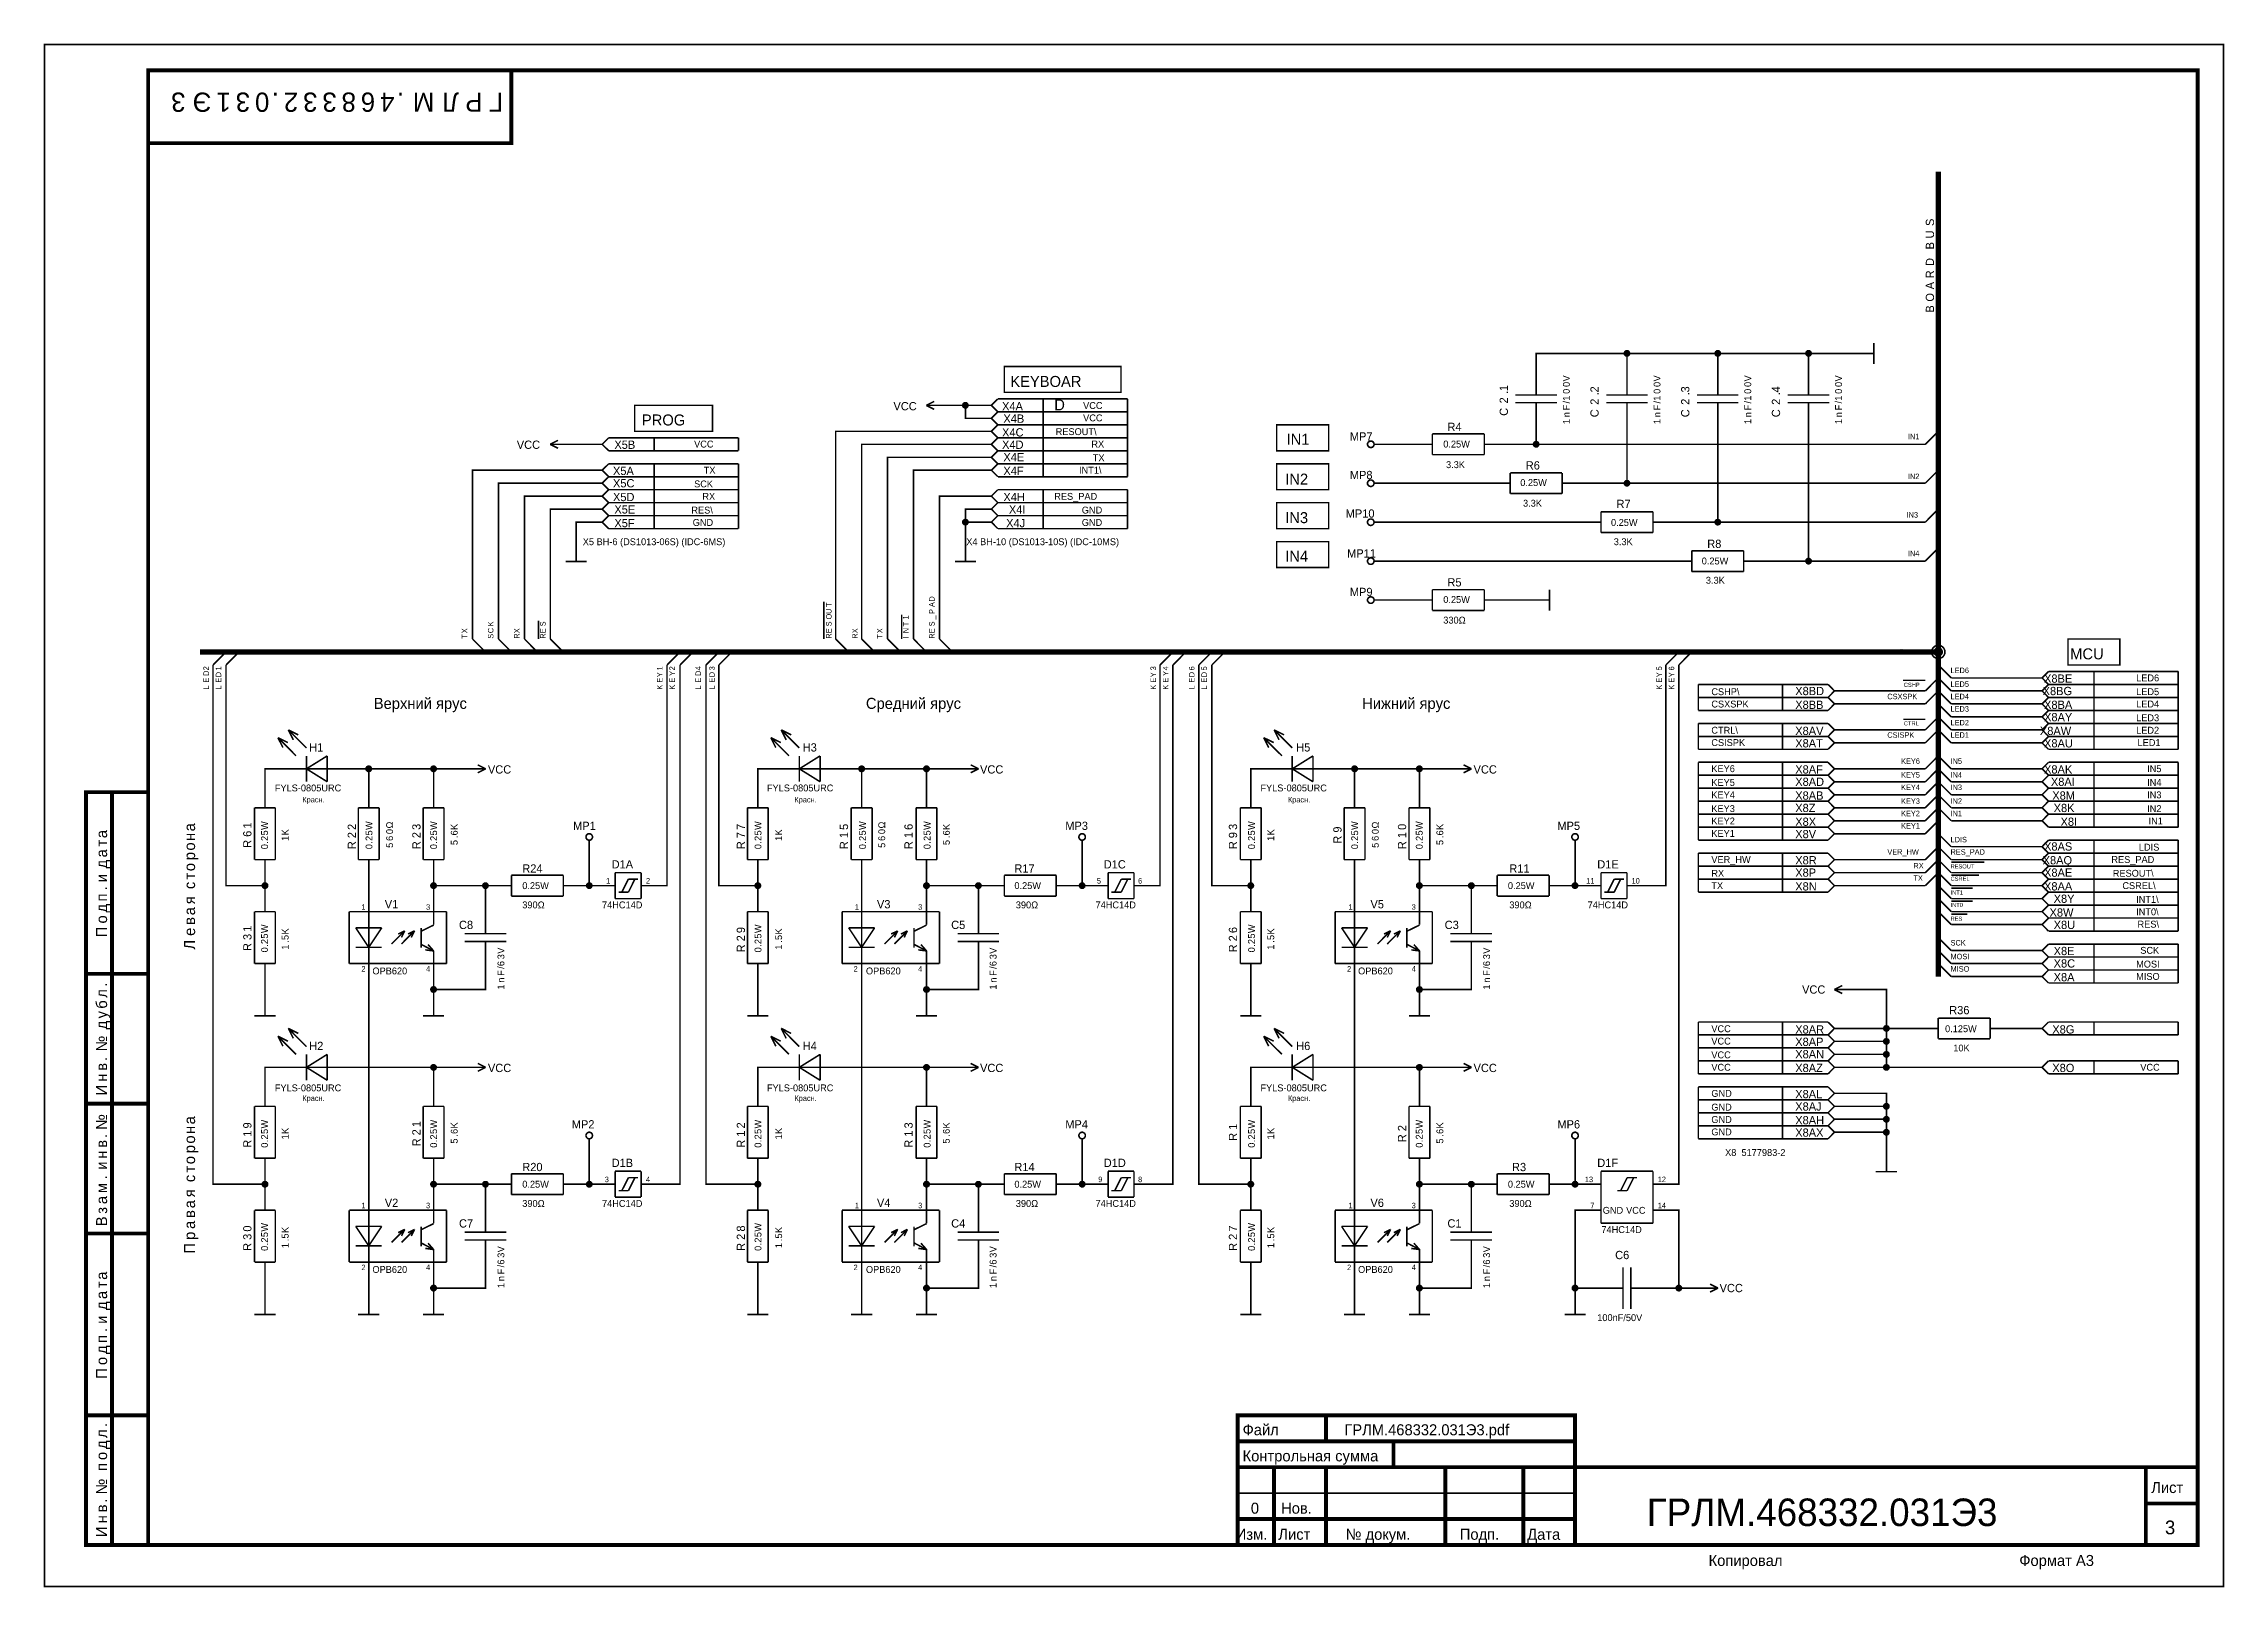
# Model space of a CAD drawing. Header units: millimetres. Extents: x 0 to 420, y 0 to 297.
import ezdxf

# ---------------------------------------------------------------- set-up
doc = ezdxf.new("R2010")
doc.units = ezdxf.units.MM
doc.layers.add('Sheet', color=255, linetype='Continuous')

msp = doc.modelspace()

# ---------------------------------------------------------------- texts
at = {"layer": 'Sheet'}
for s, height, rotation, p in [('3', 3.71, 180, (27.28, 287.73)), ('Э', 3.71, 180, (32.31, 287.73)), ('1', 3.71, 180, (36.02, 287.73)), ('3', 3.71, 180, (39.72, 287.73)), ('0', 3.71, 180, (43.43, 287.73)), ('.', 3.71, 180, (45.28, 287.73)), ('2', 3.71, 180, (48.99, 287.73)), ('3', 3.71, 180, (52.7, 287.73)), ('3', 3.71, 180, (56.41, 287.73)), ('8', 3.71, 180, (60.11, 287.73)), ('6', 3.71, 180, (63.82, 287.73)), ('4', 3.71, 180, (67.53, 287.73)), ('.', 3.71, 180, (69.38, 287.73)), ('М', 3.71, 180, (75.21, 287.73)), ('Л', 3.71, 180, (79.97, 287.73)), ('Р', 3.71, 180, (84.48, 287.73)), ('Г', 3.71, 180, (88.45, 287.73)), ('S', 1.59, 90, (364.12, 262.03)), ('U', 1.59, 90, (364.12, 259.64)), ('B', 1.59, 90, (364.12, 257.52)), ('D', 1.59, 90, (364.12, 254.34)), ('R', 1.59, 90, (364.12, 251.96)), ('O', 1.59, 90, (364.12, 247.46)), ('A', 1.59, 90, (364.12, 249.84)), ('B', 1.59, 90, (364.12, 245.34)), ('1', 1.59, 90, (282.03, 230.23)), ('0', 1.32, 90, (293.95, 231.03)), ('V', 1.32, 90, (293.95, 232.09)), ('0', 1.32, 90, (311.42, 231.03)), ('V', 1.32, 90, (311.42, 232.09)), ('3', 1.59, 90, (316.99, 229.97)), ('0', 1.32, 90, (328.9, 231.03)), ('V', 1.32, 90, (328.9, 232.09)), ('4', 1.59, 90, (334.46, 229.97)), ('0', 1.32, 90, (346.38, 231.03)), ('V', 1.32, 90, (346.38, 232.09)), ('2', 1.59, 90, (282.03, 227.85)), ('C', 1.59, 90, (282.03, 225.47)), ('.', 1.59, 90, (282.03, 229.7)), ('/', 1.32, 90, (293.95, 227.85)), ('0', 1.32, 90, (293.95, 229.7)), ('1', 1.32, 90, (293.95, 228.38)), ('F', 1.32, 90, (293.95, 226.53)), ('2', 1.59, 90, (299.51, 229.97)), ('2', 1.59, 90, (299.51, 227.59)), ('.', 1.59, 90, (299.51, 229.44)), ('/', 1.32, 90, (311.42, 227.85)), ('0', 1.32, 90, (311.42, 229.7)), ('1', 1.32, 90, (311.42, 228.38)), ('F', 1.32, 90, (311.42, 226.53)), ('2', 1.59, 90, (316.99, 227.59)), ('.', 1.59, 90, (316.99, 229.44)), ('/', 1.32, 90, (328.9, 227.85)), ('0', 1.32, 90, (328.9, 229.7)), ('1', 1.32, 90, (328.9, 228.38)), ('F', 1.32, 90, (328.9, 226.53)), ('2', 1.59, 90, (334.46, 227.59)), ('.', 1.59, 90, (334.46, 229.44)), ('/', 1.32, 90, (346.38, 227.85)), ('0', 1.32, 90, (346.38, 229.7)), ('1', 1.32, 90, (346.38, 228.38)), ('F', 1.32, 90, (346.38, 226.53)), ('1', 1.32, 90, (293.95, 223.88)), ('n', 1.32, 90, (293.95, 225.2)), ('C', 1.59, 90, (299.51, 225.2)), ('1', 1.32, 90, (311.42, 223.88)), ('n', 1.32, 90, (311.42, 225.2)), ('C', 1.59, 90, (316.99, 225.2)), ('1', 1.32, 90, (328.9, 223.88)), ('n', 1.32, 90, (328.9, 225.2)), ('C', 1.59, 90, (334.46, 225.2)), ('1', 1.32, 90, (346.38, 223.88)), ('n', 1.32, 90, (346.38, 225.2)), ('T', 1.06, 90, (151.74, 188.64)), ('D', 1.06, 90, (171.6, 189.7)), ('A', 1.06, 90, (171.6, 188.64)), ('K', 1.06, 90, (86.6, 184.93)), ('S', 1.06, 90, (96.66, 184.93)), ('O', 1.06, 90, (151.74, 186.25)), ('S', 1.06, 90, (151.74, 184.93)), ('U', 1.06, 90, (151.74, 187.31)), ('1', 1.06, 90, (166.57, 186.25)), ('T', 1.06, 90, (166.57, 184.93)), ('S', 1.06, 90, (171.6, 184.93)), ('P', 1.06, 90, (171.6, 187.31)), ('_', 1.06, 90, (171.6, 186.25)), ('X', 1.06, 90, (81.56, 183.6)), ('T', 1.06, 90, (81.56, 182.55)), ('C', 1.06, 90, (86.6, 183.6)), ('S', 1.06, 90, (86.6, 182.55)), ('X', 1.06, 90, (91.63, 183.6)), ('R', 1.06, 90, (91.63, 182.55)), ('E', 1.06, 90, (96.66, 183.6)), ('R', 1.06, 90, (96.66, 182.55)), ('E', 1.06, 90, (151.74, 183.6)), ('R', 1.06, 90, (151.74, 182.55)), ('X', 1.06, 90, (156.77, 183.6)), ('R', 1.06, 90, (156.77, 182.55)), ('X', 1.06, 90, (161.54, 183.6)), ('T', 1.06, 90, (161.54, 182.55)), ('N', 1.06, 90, (166.57, 183.6)), ('I', 1.06, 90, (166.57, 182.55)), ('E', 1.06, 90, (171.6, 183.6)), ('R', 1.06, 90, (171.6, 182.55)), ('2', 1.06, 90, (31.78, 176.45)), ('1', 1.06, 90, (34.16, 176.45)), ('1', 1.06, 90, (119.17, 176.45)), ('2', 1.06, 90, (121.55, 176.45)), ('4', 1.06, 90, (126.58, 176.45)), ('3', 1.06, 90, (129.23, 176.45)), ('3', 1.06, 90, (214.24, 176.45)), ('4', 1.06, 90, (216.62, 176.45)), ('6', 1.06, 90, (221.65, 176.45)), ('5', 1.06, 90, (224.04, 176.45)), ('5', 1.06, 90, (311.69, 176.45)), ('6', 1.06, 90, (314.07, 176.45)), ('D', 1.06, 90, (31.78, 175.39)), ('E', 1.06, 90, (31.78, 174.07)), ('L', 1.06, 90, (31.78, 172.74)), ('D', 1.06, 90, (34.16, 175.13)), ('E', 1.06, 90, (34.16, 174.07)), ('L', 1.06, 90, (34.16, 172.74)), ('Y', 1.06, 90, (119.17, 175.13)), ('E', 1.06, 90, (119.17, 174.07)), ('K', 1.06, 90, (119.17, 172.74)), ('Y', 1.06, 90, (121.55, 175.39)), ('E', 1.06, 90, (121.55, 174.07)), ('K', 1.06, 90, (121.55, 172.74)), ('D', 1.06, 90, (126.58, 175.39)), ('E', 1.06, 90, (126.58, 174.07)), ('L', 1.06, 90, (126.58, 172.74)), ('D', 1.06, 90, (129.23, 175.13)), ('E', 1.06, 90, (129.23, 174.07)), ('L', 1.06, 90, (129.23, 172.74)), ('Y', 1.06, 90, (214.24, 175.13)), ('E', 1.06, 90, (214.24, 174.07)), ('K', 1.06, 90, (214.24, 172.74)), ('Y', 1.06, 90, (216.62, 175.39)), ('E', 1.06, 90, (216.62, 174.07)), ('K', 1.06, 90, (216.62, 172.74)), ('D', 1.06, 90, (221.65, 175.13)), ('E', 1.06, 90, (221.65, 174.07)), ('L', 1.06, 90, (221.65, 172.74)), ('D', 1.06, 90, (224.04, 175.13)), ('E', 1.06, 90, (224.04, 174.07)), ('L', 1.06, 90, (224.04, 172.74)), ('Y', 1.06, 90, (311.69, 175.13)), ('E', 1.06, 90, (311.69, 174.07)), ('K', 1.06, 90, (311.69, 172.74)), ('Y', 1.06, 90, (314.07, 175.13)), ('E', 1.06, 90, (314.07, 174.07)), ('K', 1.06, 90, (314.07, 172.74)), ('1', 1.59, 90, (39.99, 145.98)), ('W', 1.32, 90, (43.17, 145.72)), ('W', 1.32, 90, (63.29, 145.72)), ('Ω', 1.32, 90, (67.26, 145.98)), ('W', 1.32, 90, (75.74, 145.72)), ('W', 1.32, 90, (138.23, 145.72)), ('W', 1.32, 90, (158.36, 145.72)), ('Ω', 1.32, 90, (162.07, 145.98)), ('W', 1.32, 90, (170.81, 145.72)), ('W', 1.32, 90, (233.3, 145.72)), ('W', 1.32, 90, (253.17, 145.72)), ('Ω', 1.32, 90, (257.14, 145.98)), ('W', 1.32, 90, (265.61, 145.72)), ('а', 2.12, 90, (12.18, 144.13)), ('т', 2.12, 90, (12.18, 142.54)), ('а', 2.12, 90, (29.13, 145.45)), ('о', 2.12, 90, (29.13, 141.74)), ('н', 2.12, 90, (29.13, 143.6)), ('6', 1.59, 90, (39.99, 144.39)), ('R', 1.59, 90, (39.99, 142.27)), ('2', 1.32, 90, (43.17, 143.6)), ('0', 1.32, 90, (43.17, 142.01)), ('5', 1.32, 90, (43.17, 144.66)), ('.', 1.32, 90, (43.17, 143.07)), ('K', 1.32, 90, (47.14, 144.66)), ('1', 1.32, 90, (47.14, 143.6)), ('2', 1.59, 90, (60.11, 145.72)), ('2', 1.59, 90, (60.11, 144.13)), ('R', 1.59, 90, (60.11, 142.01)), ('2', 1.32, 90, (63.29, 143.6)), ('0', 1.32, 90, (63.29, 142.01)), ('5', 1.32, 90, (63.29, 144.66)), ('.', 1.32, 90, (63.29, 143.07)), ('0', 1.32, 90, (67.26, 144.92)), ('6', 1.32, 90, (67.26, 143.6)), ('5', 1.32, 90, (67.26, 142.27)), ('3', 1.59, 90, (72.56, 145.72)), ('2', 1.59, 90, (72.56, 144.13)), ('R', 1.59, 90, (72.56, 142.01)), ('2', 1.32, 90, (75.74, 143.6)), ('0', 1.32, 90, (75.74, 142.01)), ('5', 1.32, 90, (75.74, 144.66)), ('.', 1.32, 90, (75.74, 143.07)), ('6', 1.32, 90, (79.71, 144.66)), ('K', 1.32, 90, (79.71, 145.72)), ('5', 1.32, 90, (79.71, 142.8)), ('.', 1.32, 90, (79.71, 144.13)), ('7', 1.59, 90, (135.06, 145.72)), ('7', 1.59, 90, (135.06, 144.13)), ('R', 1.59, 90, (135.06, 142.01)), ('2', 1.32, 90, (138.23, 143.6)), ('0', 1.32, 90, (138.23, 142.01)), ('5', 1.32, 90, (138.23, 144.66)), ('.', 1.32, 90, (138.23, 143.07)), ('K', 1.32, 90, (142.21, 144.66)), ('1', 1.32, 90, (142.21, 143.6)), ('5', 1.59, 90, (154.92, 145.72)), ('1', 1.59, 90, (154.92, 144.13)), ('R', 1.59, 90, (154.92, 142.01)), ('2', 1.32, 90, (158.36, 143.6)), ('0', 1.32, 90, (158.36, 142.01)), ('5', 1.32, 90, (158.36, 144.66)), ('.', 1.32, 90, (158.36, 143.07)), ('0', 1.32, 90, (162.07, 144.92)), ('6', 1.32, 90, (162.07, 143.6)), ('5', 1.32, 90, (162.07, 142.27)), ('6', 1.59, 90, (167.36, 145.72)), ('1', 1.59, 90, (167.36, 144.13)), ('R', 1.59, 90, (167.36, 142.01)), ('2', 1.32, 90, (170.81, 143.6)), ('0', 1.32, 90, (170.81, 142.01)), ('5', 1.32, 90, (170.81, 144.66)), ('.', 1.32, 90, (170.81, 143.07)), ('6', 1.32, 90, (174.51, 144.66)), ('K', 1.32, 90, (174.51, 145.72)), ('5', 1.32, 90, (174.51, 142.8)), ('.', 1.32, 90, (174.51, 144.13)), ('3', 1.59, 90, (229.86, 145.72)), ('9', 1.59, 90, (229.86, 144.13)), ('R', 1.59, 90, (229.86, 142.01)), ('2', 1.32, 90, (233.3, 143.6)), ('0', 1.32, 90, (233.3, 142.01)), ('5', 1.32, 90, (233.3, 144.66)), ('.', 1.32, 90, (233.3, 143.07)), ('K', 1.32, 90, (237.01, 144.66)), ('1', 1.32, 90, (237.01, 143.6)), ('9', 1.59, 90, (249.99, 145.19)), ('R', 1.59, 90, (249.99, 143.07)), ('2', 1.32, 90, (253.17, 143.6)), ('0', 1.32, 90, (253.17, 142.01)), ('5', 1.32, 90, (253.17, 144.66)), ('.', 1.32, 90, (253.17, 143.07)), ('0', 1.32, 90, (257.14, 144.92)), ('6', 1.32, 90, (257.14, 143.6)), ('5', 1.32, 90, (257.14, 142.27)), ('0', 1.59, 90, (262.43, 145.72)), ('1', 1.59, 90, (262.43, 144.13)), ('R', 1.59, 90, (262.43, 142.01)), ('2', 1.32, 90, (265.61, 143.6)), ('0', 1.32, 90, (265.61, 142.01)), ('5', 1.32, 90, (265.61, 144.66)), ('.', 1.32, 90, (265.61, 143.07)), ('6', 1.32, 90, (269.58, 144.66)), ('K', 1.32, 90, (269.58, 145.72)), ('5', 1.32, 90, (269.58, 142.8)), ('.', 1.32, 90, (269.58, 144.13)), ('а', 2.12, 90, (12.18, 140.42)), ('д', 2.12, 90, (12.18, 138.3)), ('р', 2.12, 90, (29.13, 139.89)), ('о', 2.12, 90, (29.13, 137.77)), ('и', 2.12, 90, (12.18, 135.65)), ('.', 2.12, 90, (12.18, 134.06)), ('с', 2.12, 90, (29.13, 134.33)), ('т', 2.12, 90, (29.13, 136.18)), ('п', 2.12, 90, (12.18, 131.94)), ('д', 2.12, 90, (12.18, 129.82)), ('а', 2.12, 90, (29.13, 129.29)), ('я', 2.12, 90, (29.13, 131.41)), ('П', 2.12, 90, (12.18, 125.05)), ('о', 2.12, 90, (12.18, 127.7)), ('е', 2.12, 90, (29.13, 125.32)), ('в', 2.12, 90, (29.13, 127.44)), ('1', 1.59, 90, (39.99, 126.11)), ('W', 1.32, 90, (43.17, 125.85)), ('K', 1.32, 90, (47.14, 125.58)), ('9', 1.59, 90, (135.06, 125.85)), ('W', 1.32, 90, (138.23, 125.85)), ('K', 1.32, 90, (142.21, 125.58)), ('6', 1.59, 90, (229.86, 125.85)), ('W', 1.32, 90, (233.3, 125.85)), ('K', 1.32, 90, (237.01, 125.58)), ('Л', 2.12, 90, (29.13, 122.67)), ('3', 1.59, 90, (39.99, 124.52)), ('R', 1.59, 90, (39.99, 122.4)), ('2', 1.32, 90, (43.17, 123.73)), ('0', 1.32, 90, (43.17, 122.14)), ('5', 1.32, 90, (43.17, 124.79)), ('.', 1.32, 90, (43.17, 123.2)), ('5', 1.32, 90, (47.14, 124.52)), ('1', 1.32, 90, (47.14, 122.67)), ('.', 1.32, 90, (47.14, 123.99)), ('V', 1.32, 90, (88.71, 121.87)), ('2', 1.59, 90, (135.06, 124.26)), ('R', 1.59, 90, (135.06, 122.14)), ('2', 1.32, 90, (138.23, 123.73)), ('0', 1.32, 90, (138.23, 122.14)), ('5', 1.32, 90, (138.23, 124.79)), ('.', 1.32, 90, (138.23, 123.2)), ('5', 1.32, 90, (142.21, 124.52)), ('1', 1.32, 90, (142.21, 122.67)), ('.', 1.32, 90, (142.21, 123.99)), ('V', 1.32, 90, (183.52, 121.87)), ('2', 1.59, 90, (229.86, 124.26)), ('R', 1.59, 90, (229.86, 122.14)), ('2', 1.32, 90, (233.3, 123.73)), ('0', 1.32, 90, (233.3, 122.14)), ('5', 1.32, 90, (233.3, 124.79)), ('.', 1.32, 90, (233.3, 123.2)), ('5', 1.32, 90, (237.01, 124.52)), ('1', 1.32, 90, (237.01, 122.67)), ('.', 1.32, 90, (237.01, 123.99)), ('V', 1.32, 90, (278.59, 121.87)), ('/', 1.32, 90, (88.71, 118.96)), ('3', 1.32, 90, (88.71, 120.81)), ('6', 1.32, 90, (88.71, 119.49)), ('F', 1.32, 90, (88.71, 117.63)), ('/', 1.32, 90, (183.52, 118.96)), ('3', 1.32, 90, (183.52, 120.81)), ('6', 1.32, 90, (183.52, 119.49)), ('F', 1.32, 90, (183.52, 117.63)), ('/', 1.32, 90, (278.59, 118.96)), ('3', 1.32, 90, (278.59, 120.81)), ('6', 1.32, 90, (278.59, 119.49)), ('F', 1.32, 90, (278.59, 117.63)), ('л', 2.12, 90, (12.18, 113.4)), ('.', 2.12, 90, (12.18, 115.51)), ('1', 1.32, 90, (88.71, 114.98)), ('n', 1.32, 90, (88.71, 116.31)), ('1', 1.32, 90, (183.52, 114.98)), ('n', 1.32, 90, (183.52, 116.31)), ('1', 1.32, 90, (278.59, 114.98)), ('n', 1.32, 90, (278.59, 116.31)), ('б', 2.12, 90, (12.18, 111.28)), ('у', 2.12, 90, (12.18, 109.42)), ('№', 2.12, 90, (12.18, 103.06)), ('д', 2.12, 90, (12.18, 107.3)), ('.', 2.12, 90, (12.18, 101.21)), ('в', 2.12, 90, (12.18, 99.35)), ('н', 2.12, 90, (12.18, 97.23)), ('И', 2.12, 90, (12.18, 94.58)), ('№', 2.12, 90, (12.18, 87.96)), ('а', 2.12, 90, (29.13, 89.02)), ('н', 2.12, 90, (29.13, 87.17)), ('9', 1.59, 90, (39.99, 88.23)), ('W', 1.32, 90, (43.17, 88.23)), ('K', 1.32, 90, (47.14, 87.17)), ('1', 1.59, 90, (72.56, 88.49)), ('W', 1.32, 90, (75.74, 88.23)), ('K', 1.32, 90, (79.71, 88.23)), ('2', 1.59, 90, (135.06, 88.23)), ('W', 1.32, 90, (138.23, 88.23)), ('K', 1.32, 90, (142.21, 87.17)), ('3', 1.59, 90, (167.36, 88.23)), ('W', 1.32, 90, (170.81, 88.23)), ('K', 1.32, 90, (174.51, 88.23)), ('1', 1.59, 90, (229.86, 87.96)), ('W', 1.32, 90, (233.3, 88.23)), ('K', 1.32, 90, (237.01, 87.17)), ('2', 1.59, 90, (262.43, 87.7)), ('W', 1.32, 90, (265.61, 88.23)), ('K', 1.32, 90, (269.58, 88.23)), ('в', 2.12, 90, (12.18, 84.52)), ('.', 2.12, 90, (12.18, 86.37)), ('о', 2.12, 90, (29.13, 85.31)), ('р', 2.12, 90, (29.13, 83.46)), ('1', 1.59, 90, (39.99, 86.64)), ('R', 1.59, 90, (39.99, 84.52)), ('2', 1.32, 90, (43.17, 86.11)), ('0', 1.32, 90, (43.17, 84.52)), ('5', 1.32, 90, (43.17, 87.17)), ('.', 1.32, 90, (43.17, 85.58)), ('1', 1.32, 90, (47.14, 86.11)), ('2', 1.59, 90, (72.56, 86.9)), ('R', 1.59, 90, (72.56, 84.78)), ('2', 1.32, 90, (75.74, 86.11)), ('0', 1.32, 90, (75.74, 84.52)), ('5', 1.32, 90, (75.74, 87.17)), ('.', 1.32, 90, (75.74, 85.58)), ('6', 1.32, 90, (79.71, 87.17)), ('5', 1.32, 90, (79.71, 85.31)), ('.', 1.32, 90, (79.71, 86.64)), ('1', 1.59, 90, (135.06, 86.64)), ('R', 1.59, 90, (135.06, 84.52)), ('2', 1.32, 90, (138.23, 86.11)), ('0', 1.32, 90, (138.23, 84.52)), ('5', 1.32, 90, (138.23, 87.17)), ('.', 1.32, 90, (138.23, 85.58)), ('1', 1.32, 90, (142.21, 86.11)), ('1', 1.59, 90, (167.36, 86.64)), ('R', 1.59, 90, (167.36, 84.52)), ('2', 1.32, 90, (170.81, 86.11)), ('0', 1.32, 90, (170.81, 84.52)), ('5', 1.32, 90, (170.81, 87.17)), ('.', 1.32, 90, (170.81, 85.58)), ('6', 1.32, 90, (174.51, 87.17)), ('5', 1.32, 90, (174.51, 85.31)), ('.', 1.32, 90, (174.51, 86.64)), ('R', 1.59, 90, (229.86, 85.84)), ('2', 1.32, 90, (233.3, 86.11)), ('0', 1.32, 90, (233.3, 84.52)), ('5', 1.32, 90, (233.3, 87.17)), ('.', 1.32, 90, (233.3, 85.58)), ('1', 1.32, 90, (237.01, 86.11)), ('R', 1.59, 90, (262.43, 85.58)), ('2', 1.32, 90, (265.61, 86.11)), ('0', 1.32, 90, (265.61, 84.52)), ('5', 1.32, 90, (265.61, 87.17)), ('.', 1.32, 90, (265.61, 85.58)), ('6', 1.32, 90, (269.58, 87.17)), ('5', 1.32, 90, (269.58, 85.31)), ('.', 1.32, 90, (269.58, 86.64)), ('н', 2.12, 90, (12.18, 82.4)), ('и', 2.12, 90, (12.18, 80.28)), ('о', 2.12, 90, (29.13, 81.34)), ('т', 2.12, 90, (29.13, 79.75)), ('м', 2.12, 90, (12.18, 75.77)), ('.', 2.12, 90, (12.18, 78.42)), ('с', 2.12, 90, (29.13, 77.89)), ('я', 2.12, 90, (29.13, 74.98)), ('а', 2.12, 90, (12.18, 73.65)), ('з', 2.12, 90, (12.18, 71.8)), ('а', 2.12, 90, (29.13, 72.86)), ('в', 2.12, 90, (29.13, 71)), ('В', 2.12, 90, (12.18, 69.41)), ('а', 2.12, 90, (29.13, 68.88)), ('р', 2.12, 90, (29.13, 66.77)), ('0', 1.59, 90, (39.99, 68.36)), ('3', 1.59, 90, (39.99, 66.77)), ('W', 1.32, 90, (43.17, 68.36)), ('5', 1.32, 90, (43.17, 67.3)), ('K', 1.32, 90, (47.14, 68.09)), ('5', 1.32, 90, (47.14, 67.03)), ('8', 1.59, 90, (135.06, 68.36)), ('2', 1.59, 90, (135.06, 66.77)), ('W', 1.32, 90, (138.23, 68.36)), ('5', 1.32, 90, (138.23, 67.3)), ('K', 1.32, 90, (142.21, 68.09)), ('5', 1.32, 90, (142.21, 67.03)), ('2', 1.59, 90, (229.86, 66.77)), ('7', 1.59, 90, (229.86, 68.36)), ('W', 1.32, 90, (233.3, 68.36)), ('5', 1.32, 90, (233.3, 67.3)), ('K', 1.32, 90, (237.01, 68.09)), ('5', 1.32, 90, (237.01, 67.03)), ('П', 2.12, 90, (29.13, 64.12)), ('R', 1.59, 90, (39.99, 64.65)), ('2', 1.32, 90, (43.17, 66.24)), ('0', 1.32, 90, (43.17, 64.65)), ('.', 1.32, 90, (43.17, 65.71)), ('1', 1.32, 90, (47.14, 65.18)), ('.', 1.32, 90, (47.14, 66.5)), ('3', 1.32, 90, (88.71, 63.32)), ('V', 1.32, 90, (88.71, 64.38)), ('R', 1.59, 90, (135.06, 64.65)), ('2', 1.32, 90, (138.23, 66.24)), ('0', 1.32, 90, (138.23, 64.65)), ('.', 1.32, 90, (138.23, 65.71)), ('1', 1.32, 90, (142.21, 65.18)), ('.', 1.32, 90, (142.21, 66.5)), ('3', 1.32, 90, (183.52, 63.32)), ('V', 1.32, 90, (183.52, 64.38)), ('R', 1.59, 90, (229.86, 64.65)), ('2', 1.32, 90, (233.3, 66.24)), ('0', 1.32, 90, (233.3, 64.65)), ('.', 1.32, 90, (233.3, 65.71)), ('1', 1.32, 90, (237.01, 65.18)), ('.', 1.32, 90, (237.01, 66.5)), ('3', 1.32, 90, (278.59, 63.32)), ('V', 1.32, 90, (278.59, 64.38)), ('а', 2.12, 90, (12.18, 59.08)), ('/', 1.32, 90, (88.71, 61.47)), ('6', 1.32, 90, (88.71, 62)), ('F', 1.32, 90, (88.71, 60.14)), ('n', 1.32, 90, (88.71, 58.82)), ('/', 1.32, 90, (183.52, 61.47)), ('6', 1.32, 90, (183.52, 62)), ('F', 1.32, 90, (183.52, 60.14)), ('n', 1.32, 90, (183.52, 58.82)), ('/', 1.32, 90, (278.59, 61.47)), ('6', 1.32, 90, (278.59, 62)), ('F', 1.32, 90, (278.59, 60.14)), ('n', 1.32, 90, (278.59, 58.82)), ('а', 2.12, 90, (12.18, 55.37)), ('т', 2.12, 90, (12.18, 57.49)), ('д', 2.12, 90, (12.18, 53.25)), ('1', 1.32, 90, (88.71, 57.49)), ('1', 1.32, 90, (183.52, 57.49)), ('1', 1.32, 90, (278.59, 57.49)), ('и', 2.12, 90, (12.18, 50.6)), ('п', 2.12, 90, (12.18, 46.89)), ('д', 2.12, 90, (12.18, 44.78)), ('.', 2.12, 90, (12.18, 49.01)), ('о', 2.12, 90, (12.18, 42.66)), ('П', 2.12, 90, (12.18, 40.01)), ('л', 2.12, 90, (12.18, 28.61)), ('.', 2.12, 90, (12.18, 30.73)), ('о', 2.12, 90, (12.18, 24.37)), ('д', 2.12, 90, (12.18, 26.49)), ('п', 2.12, 90, (12.18, 22.26)), ('№', 2.12, 90, (12.18, 17.75)), ('в', 2.12, 90, (12.18, 14.31)), ('н', 2.12, 90, (12.18, 12.19)), ('.', 2.12, 90, (12.18, 16.16)), ('И', 2.12, 90, (12.18, 9.54))]:
    msp.add_text(s, height=height, rotation=rotation, dxfattribs=at).set_placement(p)
for s, height, p in [('KEYBOAR', 2.12, (186.17, 231.03)), ('VCC', 1.59, (163.66, 226.53)), ('X4A', 1.59, (184.58, 226.53)), ('D', 2.12, (194.64, 226.53)), ('VCC', 1.325, (200.2, 226.79)), ('PROG', 2.12, (115.2, 223.61)), ('X4C', 1.59, (184.58, 221.49)), ('X4B', 1.59, (184.84, 224.14)), ('RESOUT\\', 1.325, (194.91, 221.76)), ('VCC', 1.325, (200.2, 224.41)), ('R4', 1.59, (270.38, 222.55)), ('VCC', 1.59, (91.1, 219.11)), ('X5B', 1.59, (109.9, 219.11)), ('VCC', 1.325, (125.26, 219.37)), ('X4D', 1.59, (184.58, 219.11)), ('RX', 1.325, (201.79, 219.37)), ('IN1', 2.12, (239.39, 219.9)), ('MP7', 1.59, (251.58, 220.7)), ('0.25W', 1.325, (269.58, 219.37)), ('IN1', 1.06, (359.09, 220.96)), ('X5A', 1.59, (109.63, 214.07)), ('TX', 1.325, (127.11, 214.34)), ('X4E', 1.59, (184.84, 216.72)), ('X4F', 1.59, (184.84, 214.07)), ('INT1\\', 1.325, (199.41, 214.34)), ('TX', 1.325, (202.06, 216.72)), ('IN2', 2.12, (239.13, 212.22)), ('MP8', 1.59, (251.58, 213.28)), ('3.3K', 1.325, (270.11, 215.4)), ('R6', 1.59, (285.47, 215.13)), ('IN2', 1.06, (359.09, 213.28)), ('X5C', 1.59, (109.63, 211.69)), ('X5D', 1.59, (109.63, 209.04)), ('SCK', 1.325, (125.26, 211.69)), ('RX', 1.325, (126.85, 209.3)), ('X4H', 1.59, (184.84, 209.04)), ('RES_PAD', 1.325, (194.64, 209.3)), ('0.25W', 1.325, (284.41, 211.95)), ('X5E', 1.59, (109.9, 206.65)), ('RES\\', 1.325, (124.73, 206.65)), ('X4I', 1.59, (185.9, 206.65)), ('GND', 1.325, (199.94, 206.65)), ('IN3', 2.12, (239.13, 204.8)), ('MP10', 1.59, (250.78, 205.86)), ('3.3K', 1.325, (284.94, 207.98)), ('R7', 1.59, (302.95, 207.71)), ('IN3', 1.06, (358.83, 205.86)), ('X5 BH-6 (DS1013-06S) (IDC-6MS)', 1.3247, (103.81, 200.56)), ('X5F', 1.59, (109.9, 204.01)), ('GND', 1.325, (124.99, 204.27)), ('X4 BH-10 (DS1013-10S) (IDC-10MS)', 1.3247, (177.69, 200.56)), ('X4J', 1.59, (185.37, 204.01)), ('GND', 1.325, (199.94, 204.27)), ('0.25W', 1.325, (301.89, 204.27)), ('3.3K', 1.325, (302.42, 200.56)), ('IN4', 2.12, (239.13, 197.38)), ('MP11', 1.59, (251.05, 198.18)), ('0.25W', 1.325, (319.37, 196.85)), ('R8', 1.59, (320.43, 200.03)), ('IN4', 1.06, (359.09, 198.44)), ('R5', 1.59, (270.38, 192.61)), ('3.3K', 1.325, (320.16, 193.14)), ('MP9', 1.59, (251.58, 190.76)), ('0.25W', 1.325, (269.58, 189.43)), ('330Ω', 1.325, (269.58, 185.46)), ('MCU', 2.12, (390.34, 178.57)), ('..', 0.795, (357.5, 180.43)), ('LED6', 1.06, (367.3, 175.92)), ('CSHP\\', 1.325, (321.22, 171.68)), ('X8BD', 1.59, (337.38, 171.68)), ('CSHP', 0.795, (358.3, 173.27)), ('LED5', 1.06, (367.3, 173.27)), ('X8BG', 1.59, (385.04, 171.68)), ('X8BE', 1.59, (385.31, 174.07)), ('LED6', 1.325, (403.05, 174.33)), ('LED5', 1.325, (403.05, 171.68)), ('Верхний ярус', 2.1195, (63.56, 169.03)), ('Средний ярус', 2.1195, (158.36, 169.03)), ('Нижний ярус', 2.1195, (253.96, 169.03)), ('CSXSPK', 1.325, (321.22, 169.3)), ('X8BB', 1.59, (337.38, 169.03)), ('CSXSPK', 1.06, (355.12, 170.89)), ('LED4', 1.06, (367.3, 170.89)), ('LED3', 1.06, (367.3, 168.5)), ('X8BA', 1.59, (385.31, 169.03)), ('X8AY', 1.59, (385.31, 166.65)), ('LED4', 1.325, (403.05, 169.3)), ('CTRL\\', 1.325, (321.22, 164.26)), ('X8AV', 1.59, (337.38, 164)), ('CSISPK', 1.06, (355.12, 163.47)), ('CTRL', 0.795, (358.3, 165.85)), ('LED2', 1.06, (367.3, 165.85)), ('LED1', 1.06, (367.3, 163.47)), ('X8AW', 1.59, (384.51, 164)), ('LED3', 1.325, (403.05, 166.65)), ('LED2', 1.325, (403.05, 164.26)), ('H1', 1.59, (51.11, 160.82)), ('H3', 1.59, (146.18, 160.82)), ('H5', 1.59, (241.25, 160.82)), ('CSISPK', 1.325, (321.22, 161.88)), ('X8AT', 1.59, (337.38, 161.61)), ('X8AU', 1.59, (385.31, 161.61)), ('LED1', 1.325, (403.32, 161.88)), ('VCC', 1.59, (85.54, 156.58)), ('VCC', 1.59, (180.34, 156.58)), ('VCC', 1.59, (275.41, 156.58)), ('KEY6', 1.325, (321.22, 156.85)), ('KEY5', 1.325, (321.22, 154.2)), ('X8AF', 1.59, (337.38, 156.58)), ('X8AD', 1.59, (337.38, 154.2)), ('KEY6', 1.06, (357.77, 158.44)), ('KEY5', 1.06, (357.77, 155.79)), ('IN5', 1.06, (367.3, 158.44)), ('IN4', 1.06, (367.3, 155.79)), ('X8AK', 1.59, (385.31, 156.58)), ('X8AI', 1.59, (386.63, 154.2)), ('IN5', 1.325, (405.17, 156.85)), ('IN4', 1.325, (405.17, 154.2)), ('FYLS-0805URC', 1.3247, (44.49, 153.14)), ('Красн.', 1.06, (49.79, 151.02)), ('FYLS-0805URC', 1.3247, (139.29, 153.14)), ('Красн.', 1.06, (144.59, 151.02)), ('FYLS-0805URC', 1.3247, (234.36, 153.14)), ('Красн.', 1.06, (239.66, 151.02)), ('KEY4', 1.325, (321.22, 151.81)), ('X8AB', 1.59, (337.38, 151.55)), ('KEY4', 1.06, (357.77, 153.4)), ('KEY3', 1.06, (357.77, 150.75)), ('IN3', 1.06, (367.3, 153.4)), ('IN2', 1.06, (367.3, 150.75)), ('X8M', 1.59, (386.9, 151.55)), ('IN3', 1.325, (405.17, 151.81)), ('MP1', 1.59, (101.95, 145.72)), ('MP3', 1.59, (196.76, 145.72)), ('MP5', 1.59, (291.56, 145.72)), ('KEY3', 1.325, (321.22, 149.16)), ('KEY2', 1.325, (321.22, 146.78)), ('X8Z', 1.59, (337.38, 149.16)), ('X8X', 1.59, (337.38, 146.51)), ('KEY2', 1.06, (357.77, 148.37)), ('KEY1', 1.06, (357.77, 145.98)), ('IN1', 1.06, (367.3, 148.37)), ('X8K', 1.59, (387.16, 149.16)), ('X8I', 1.59, (388.49, 146.51)), ('IN2', 1.325, (405.17, 149.16)), ('IN1', 1.325, (405.44, 146.78)), ('KEY1', 1.325, (321.22, 144.39)), ('X8V', 1.59, (337.38, 144.13)), ('LDIS', 1.06, (367.3, 143.33)), ('X8AS', 1.59, (385.31, 141.74)), ('LDIS', 1.325, (403.58, 141.74)), ('R24', 1.59, (92.16, 137.5)), ('D1A', 1.59, (109.37, 138.3)), ('R17', 1.59, (186.96, 137.5)), ('D1C', 1.59, (204.17, 138.3)), ('R11', 1.59, (282.3, 137.5)), ('D1E', 1.59, (299.24, 138.3)), ('VER_HW', 1.325, (321.22, 139.36)), ('X8R', 1.59, (337.38, 139.09)), ('VER_HW', 1.06, (355.12, 140.95)), ('RX', 1.06, (360.15, 138.3)), ('RESOUT', 0.795, (367.3, 138.3)), ('RES_PAD', 1.06, (367.3, 140.95)), ('X8AQ', 1.59, (385.04, 139.09)), ('RES_PAD', 1.325, (398.28, 139.36)), ('0.25W', 1.325, (92.16, 134.33)), ('1', 1.06, (108.31, 135.39)), ('2', 1.06, (115.99, 135.39)), ('0.25W', 1.325, (186.96, 134.33)), ('5', 1.06, (202.85, 135.39)), ('6', 1.06, (210.79, 135.39)), ('0.25W', 1.325, (282.03, 134.33)), ('11', 1.06, (297.12, 135.39)), ('10', 1.06, (305.86, 135.39)), ('TX', 1.325, (321.22, 134.33)), ('RX', 1.325, (321.22, 136.71)), ('X8P', 1.59, (337.38, 136.71)), ('X8N', 1.59, (337.38, 134.06)), ('TX', 1.06, (360.15, 135.92)), ('CSREL', 0.795, (367.3, 135.92)), ('X8AE', 1.59, (385.31, 136.71)), ('X8AA', 1.59, (385.31, 134.06)), ('RESOUT\\', 1.325, (398.55, 136.71)), ('CSREL\\', 1.325, (400.4, 134.33)), ('1', 1.06, (61.17, 130.35)), ('V1', 1.59, (65.67, 130.62)), ('3', 1.06, (73.62, 130.35)), ('390Ω', 1.325, (92.16, 130.62)), ('74HC14D', 1.325, (107.52, 130.62)), ('1', 1.06, (156.24, 130.35)), ('V3', 1.59, (160.48, 130.62)), ('3', 1.06, (168.42, 130.35)), ('390Ω', 1.325, (187.23, 130.62)), ('74HC14D', 1.325, (202.59, 130.62)), ('1', 1.06, (251.31, 130.35)), ('V5', 1.59, (255.55, 130.62)), ('3', 1.06, (263.49, 130.35)), ('390Ω', 1.325, (282.3, 130.62)), ('74HC14D', 1.325, (297.39, 130.62)), ('INT1', 0.795, (367.3, 133.27)), ('INT0', 0.795, (367.3, 130.88)), ('X8W', 1.59, (386.37, 129.03)), ('X8Y', 1.59, (387.16, 131.68)), ('INT1\\', 1.325, (403.05, 131.68)), ('INT0\\', 1.325, (403.05, 129.29)), ('C8', 1.59, (79.97, 126.64)), ('C5', 1.59, (174.78, 126.64)), ('C3', 1.59, (269.85, 126.64)), ('RES', 0.795, (367.3, 128.23)), ('X8U', 1.59, (387.16, 126.64)), ('RES\\', 1.325, (403.32, 126.91)), ('SCK', 1.06, (367.3, 123.46)), ('MOSI', 1.06, (367.3, 120.81)), ('X8E', 1.59, (387.16, 121.61)), ('SCK', 1.325, (403.85, 121.87)), ('2', 1.06, (61.17, 118.43)), ('OPB620', 1.325, (63.29, 117.9)), ('4', 1.06, (73.62, 118.43)), ('2', 1.06, (155.98, 118.43)), ('OPB620', 1.325, (158.36, 117.9)), ('4', 1.06, (168.42, 118.43)), ('2', 1.06, (251.05, 118.43)), ('OPB620', 1.325, (253.17, 117.9)), ('4', 1.06, (263.49, 118.43)), ('MISO', 1.06, (367.3, 118.43)), ('X8C', 1.59, (387.16, 119.22)), ('X8A', 1.59, (387.16, 116.57)), ('MOSI', 1.325, (403.05, 119.22)), ('MISO', 1.325, (403.05, 116.84)), ('VCC', 1.59, (338.7, 114.19)), ('R36', 1.59, (367.04, 110.22)), ('VCC', 1.325, (321.22, 106.77)), ('VCC', 1.325, (321.22, 104.39)), ('X8AR', 1.59, (337.38, 106.51)), ('X8AP', 1.59, (337.38, 104.12)), ('0.125W', 1.325, (366.24, 106.77)), ('X8G', 1.59, (386.9, 106.51)), ('H2', 1.59, (51.11, 103.33)), ('H4', 1.59, (146.18, 103.33)), ('H6', 1.59, (241.25, 103.33)), ('VCC', 1.325, (321.22, 101.74)), ('X8AN', 1.59, (337.38, 101.74)), ('10K', 1.325, (367.83, 103.06)), ('FYLS-0805URC', 1.3247, (44.49, 95.38)), ('VCC', 1.59, (85.54, 99.09)), ('FYLS-0805URC', 1.3247, (139.29, 95.38)), ('VCC', 1.59, (180.34, 99.09)), ('FYLS-0805URC', 1.3247, (234.36, 95.38)), ('VCC', 1.59, (275.41, 99.09)), ('VCC', 1.325, (321.22, 99.35)), ('X8AZ', 1.59, (337.38, 99.09)), ('X8O', 1.59, (386.9, 99.09)), ('VCC', 1.325, (403.85, 99.35)), ('Красн.', 1.06, (49.79, 93.52)), ('Красн.', 1.06, (144.59, 93.52)), ('Красн.', 1.06, (239.66, 93.52)), ('GND', 1.325, (321.22, 94.32)), ('GND', 1.325, (321.22, 91.67)), ('X8AL', 1.59, (337.38, 94.05)), ('X8AJ', 1.59, (337.38, 91.67)), ('MP2', 1.59, (101.69, 88.23)), ('MP4', 1.59, (196.76, 88.23)), ('MP6', 1.59, (291.56, 88.23)), ('GND', 1.325, (321.22, 89.29)), ('GND', 1.325, (321.22, 86.9)), ('X8AH', 1.59, (337.38, 89.02)), ('X8AX', 1.59, (337.38, 86.64)), ('X8  5177983-2', 1.3247, (323.87, 82.93)), ('R20', 1.59, (92.16, 80.01)), ('D1B', 1.59, (109.37, 80.81)), ('R14', 1.59, (186.96, 80.01)), ('D1D', 1.59, (204.17, 80.81)), ('R3', 1.59, (282.82, 80.01)), ('D1F', 1.59, (299.24, 80.81)), ('0.25W', 1.325, (92.16, 76.83)), ('3', 1.06, (108.05, 77.89)), ('4', 1.06, (115.99, 77.89)), ('0.25W', 1.325, (186.96, 76.83)), ('9', 1.06, (203.11, 77.89)), ('8', 1.06, (210.79, 77.89)), ('0.25W', 1.325, (282.03, 76.83)), ('13', 1.06, (296.86, 77.89)), ('12', 1.06, (310.9, 77.89)), ('1', 1.06, (61.17, 72.86)), ('V2', 1.59, (65.67, 73.12)), ('3', 1.06, (73.62, 72.86)), ('390Ω', 1.325, (92.16, 73.12)), ('74HC14D', 1.325, (107.52, 73.12)), ('1', 1.06, (156.24, 72.86)), ('V4', 1.59, (160.48, 73.12)), ('3', 1.06, (168.42, 72.86)), ('390Ω', 1.325, (187.23, 73.12)), ('74HC14D', 1.325, (202.59, 73.12)), ('1', 1.06, (251.31, 72.86)), ('V6', 1.59, (255.55, 73.12)), ('3', 1.06, (263.49, 72.86)), ('390Ω', 1.325, (282.3, 73.12)), ('7', 1.06, (297.92, 72.86)), ('GND', 1.325, (300.3, 71.8)), ('VCC', 1.325, (304.8, 71.8)), ('14', 1.06, (310.9, 72.86)), ('C7', 1.59, (79.97, 69.15)), ('C4', 1.59, (174.78, 69.15)), ('C1', 1.59, (270.38, 69.15)), ('74HC14D', 1.325, (300.04, 68.09)), ('C6', 1.59, (302.69, 63.06)), ('2', 1.06, (61.17, 60.94)), ('OPB620', 1.325, (63.29, 60.41)), ('4', 1.06, (73.62, 60.94)), ('2', 1.06, (155.98, 60.94)), ('OPB620', 1.325, (158.36, 60.41)), ('4', 1.06, (168.42, 60.94)), ('2', 1.06, (251.05, 60.94)), ('OPB620', 1.325, (253.17, 60.41)), ('4', 1.06, (263.49, 60.94)), ('VCC', 1.59, (322.81, 56.7)), ('100nF/50V', 1.325, (299.24, 51.13)), ('Файл', 2.12, (230.92, 29.14)), ('ГРЛМ.468332.031Э3.pdf', 2.1195, (250.52, 29.14)), ('Контрольная сумма', 2.1195, (230.92, 24.11)), ('ГРЛМ.468332.031Э3', 5.2988, (308.78, 11.66)), ('Лист', 2.12, (405.96, 18.02)), ('0', 2.12, (232.51, 14.04)), ('Нов.', 2.12, (238.34, 14.04)), ('3', 2.65, (408.61, 10.07)), ('Изм.', 2.12, (229.6, 9.01)), ('Лист', 2.12, (237.81, 9.01)), ('№ докум.', 2.12, (250.78, 9.01)), ('Подп.', 2.12, (272.76, 9.01)), ('Дата', 2.12, (285.74, 9.01)), ('Копировал', 2.12, (320.69, 3.97)), ('Формат А3', 2.12, (380.54, 3.97))]:
    msp.add_text(s, height=height, dxfattribs=at).set_placement(p)

# ---------------------------------------------------------------- linework, layer by layer
at = {"layer": 'Sheet'}
for points, const_width in [([(0.1, 297), (419.9, 297), (419.9, 0), (0.1, 0), (0.1, 297)], 0.3), ([(0.1, 297), (419.9, 297), (419.9, 0), (0.1, 0), (0.1, 297)], 0.3), ([(0.1, 297), (0.1, 0), (419.9, 0), (419.9, 297), (0.1, 297), (0.1, 297)], 0.0991), ([(0.1, 297), (0.1, 0), (419.9, 0), (419.9, 297), (0.1, 297), (0.1, 297)], 0.0991), ([(20.09, 292), (90.07, 292), (90.07, 277.99), (20.09, 277.99), (20.09, 292)], 0.749), ([(20.09, 292), (414.92, 292), (414.92, 8), (20.09, 8), (20.09, 292)], 0.749), ([(185.02, 234.99), (207.5, 234.99), (207.5, 229.99), (185.02, 229.99), (185.02, 234.99)], 0.3), ([(185.02, 234.99), (185.02, 229.99), (207.5, 229.99), (207.5, 234.99), (185.02, 234.99), (185.02, 234.99)], 0.0991), ([(113.81, 227.49), (128.8, 227.49), (128.8, 222.49), (113.81, 222.49), (113.81, 227.49)], 0.3), ([(113.81, 227.49), (113.81, 222.49), (128.8, 222.49), (128.8, 227.49), (113.81, 227.49), (113.81, 227.49)], 0.0991), ([(237.49, 223.74), (247.49, 223.74), (247.49, 218.74), (237.49, 218.74), (237.49, 223.74)], 0.3), ([(237.49, 223.74), (237.49, 218.74), (247.49, 218.74), (247.49, 223.74), (237.49, 223.74), (237.49, 223.74)], 0.0991), ([(237.49, 216.24), (247.49, 216.24), (247.49, 211.24), (237.49, 211.24), (237.49, 216.24)], 0.3), ([(237.49, 216.24), (237.49, 211.24), (247.49, 211.24), (247.49, 216.24), (237.49, 216.24), (237.49, 216.24)], 0.0991), ([(237.49, 208.74), (247.49, 208.74), (247.49, 203.74), (237.49, 203.74), (237.49, 208.74)], 0.3), ([(237.49, 208.74), (237.49, 203.74), (247.49, 203.74), (247.49, 208.74), (237.49, 208.74), (237.49, 208.74)], 0.0991), ([(237.49, 201.24), (247.49, 201.24), (247.49, 196.24), (237.49, 196.24), (237.49, 201.24)], 0.3), ([(237.49, 201.24), (237.49, 196.24), (247.49, 196.24), (247.49, 201.24), (237.49, 201.24), (237.49, 201.24)], 0.0991), ([(389.93, 182.5), (399.92, 182.5), (399.92, 177.49), (389.93, 177.49), (389.93, 182.5)], 0.3), ([(389.93, 182.5), (389.93, 177.49), (399.92, 177.49), (399.92, 182.5), (389.93, 182.5), (389.93, 182.5)], 0.0991), ([(8.11, 152.99), (20.09, 152.99), (20.09, 8), (8.11, 8), (8.11, 152.99)], 0.749), ([(229.99, 32.99), (294.97, 32.99), (294.97, 23), (229.99, 23), (229.99, 32.99)], 0.749), ([(229.99, 23), (414.92, 23), (414.92, 8), (229.99, 8), (229.99, 23)], 0.749)]:
    msp.add_lwpolyline(points, close=True, dxfattribs=dict(at, const_width=const_width))
for points, const_width in [([(364.93, 179.99), (364.93, 272.49)], 1.02), ([(352.52, 239.52), (352.52, 235.47)], 0.3), ([(287.48, 232.49), (287.48, 237.49), (304.97, 237.49), (322.45, 237.49), (339.94, 237.49), (339.94, 232.49)], 0.3), ([(304.46, 237.49), (304.46, 237.52), (304.46, 237.54), (304.46, 237.57), (304.47, 237.59), (304.47, 237.62), (304.47, 237.64), (304.49, 237.67), (304.49, 237.69), (304.51, 237.7), (304.52, 237.74), (304.54, 237.75), (304.54, 237.77), (304.56, 237.79), (304.57, 237.82), (304.59, 237.84), (304.61, 237.85), (304.62, 237.87), (304.64, 237.88), (304.67, 237.9), (304.69, 237.92), (304.71, 237.92), (304.72, 237.93), (304.75, 237.95), (304.77, 237.97), (304.79, 237.97), (304.82, 237.98), (304.84, 237.98), (304.87, 237.98), (304.89, 238), (304.92, 238), (304.94, 238), (304.97, 238)], 0.3), ([(304.46, 237.49), (304.46, 237.52), (304.46, 237.54), (304.46, 237.57), (304.47, 237.59), (304.47, 237.62), (304.47, 237.64), (304.49, 237.67), (304.49, 237.69), (304.51, 237.7), (304.52, 237.74), (304.54, 237.75), (304.54, 237.77), (304.56, 237.79), (304.57, 237.82), (304.59, 237.84), (304.61, 237.85), (304.62, 237.87), (304.64, 237.88), (304.67, 237.9), (304.69, 237.92), (304.71, 237.92), (304.72, 237.93), (304.75, 237.95), (304.77, 237.97), (304.79, 237.97), (304.82, 237.98), (304.84, 237.98), (304.87, 237.98), (304.89, 238), (304.92, 238), (304.94, 238), (304.97, 238)], 0.3), ([(304.46, 237.49), (304.46, 237.52), (304.46, 237.54), (304.46, 237.57), (304.47, 237.59), (304.47, 237.62), (304.47, 237.64), (304.49, 237.67), (304.49, 237.69), (304.51, 237.7), (304.52, 237.74), (304.54, 237.75), (304.54, 237.77), (304.56, 237.79), (304.57, 237.82), (304.59, 237.84), (304.61, 237.85), (304.62, 237.87), (304.64, 237.88), (304.67, 237.9), (304.69, 237.92), (304.71, 237.92), (304.72, 237.93), (304.75, 237.95), (304.77, 237.97), (304.79, 237.97), (304.82, 237.98), (304.84, 237.98), (304.87, 237.98), (304.89, 238), (304.92, 238), (304.94, 238), (304.97, 238)], 0.3), ([(304.46, 237.49), (304.46, 237.52), (304.46, 237.54), (304.46, 237.57), (304.47, 237.59), (304.47, 237.62), (304.47, 237.64), (304.49, 237.67), (304.49, 237.69), (304.51, 237.7), (304.52, 237.74), (304.54, 237.75), (304.54, 237.77), (304.56, 237.79), (304.57, 237.82), (304.59, 237.84), (304.61, 237.85), (304.62, 237.87), (304.64, 237.88), (304.67, 237.9), (304.69, 237.92), (304.71, 237.92), (304.72, 237.93), (304.75, 237.95), (304.77, 237.97), (304.79, 237.97), (304.82, 237.98), (304.84, 237.98), (304.87, 237.98), (304.89, 238), (304.92, 238), (304.94, 238), (304.97, 238)], 0.3), ([(304.97, 236.99), (304.94, 236.99), (304.92, 236.99), (304.89, 236.99), (304.87, 237.01), (304.84, 237.01), (304.82, 237.01), (304.79, 237.02), (304.77, 237.02), (304.75, 237.04), (304.72, 237.06), (304.71, 237.06), (304.69, 237.07), (304.67, 237.09), (304.64, 237.11), (304.62, 237.12), (304.61, 237.14), (304.59, 237.16), (304.57, 237.17), (304.56, 237.19), (304.54, 237.21), (304.54, 237.22), (304.52, 237.26), (304.51, 237.27), (304.49, 237.29), (304.49, 237.32), (304.47, 237.34), (304.47, 237.35), (304.47, 237.39), (304.46, 237.4), (304.46, 237.44), (304.46, 237.45), (304.46, 237.49)], 0.3), ([(304.46, 237.49), (304.46, 237.49)], 0.3), ([(304.97, 236.99), (304.94, 236.99), (304.92, 236.99), (304.89, 236.99), (304.87, 237.01), (304.84, 237.01), (304.82, 237.01), (304.79, 237.02), (304.77, 237.02), (304.75, 237.04), (304.72, 237.06), (304.71, 237.06), (304.69, 237.07), (304.67, 237.09), (304.64, 237.11), (304.62, 237.12), (304.61, 237.14), (304.59, 237.16), (304.57, 237.17), (304.56, 237.19), (304.54, 237.21), (304.54, 237.22), (304.52, 237.26), (304.51, 237.27), (304.49, 237.29), (304.49, 237.32), (304.47, 237.34), (304.47, 237.35), (304.47, 237.39), (304.46, 237.4), (304.46, 237.44), (304.46, 237.45), (304.46, 237.49)], 0.3), ([(304.46, 237.49), (304.46, 237.49)], 0.3), ([(304.97, 236.99), (304.94, 236.99), (304.92, 236.99), (304.89, 236.99), (304.87, 237.01), (304.84, 237.01), (304.82, 237.01), (304.79, 237.02), (304.77, 237.02), (304.75, 237.04), (304.72, 237.06), (304.71, 237.06), (304.69, 237.07), (304.67, 237.09), (304.64, 237.11), (304.62, 237.12), (304.61, 237.14), (304.59, 237.16), (304.57, 237.17), (304.56, 237.19), (304.54, 237.21), (304.54, 237.22), (304.52, 237.26), (304.51, 237.27), (304.49, 237.29), (304.49, 237.32), (304.47, 237.34), (304.47, 237.35), (304.47, 237.39), (304.46, 237.4), (304.46, 237.44), (304.46, 237.45), (304.46, 237.49)], 0.3), ([(304.46, 237.49), (304.46, 237.49)], 0.3), ([(304.97, 236.99), (304.94, 236.99), (304.92, 236.99), (304.89, 236.99), (304.87, 237.01), (304.84, 237.01), (304.82, 237.01), (304.79, 237.02), (304.77, 237.02), (304.75, 237.04), (304.72, 237.06), (304.71, 237.06), (304.69, 237.07), (304.67, 237.09), (304.64, 237.11), (304.62, 237.12), (304.61, 237.14), (304.59, 237.16), (304.57, 237.17), (304.56, 237.19), (304.54, 237.21), (304.54, 237.22), (304.52, 237.26), (304.51, 237.27), (304.49, 237.29), (304.49, 237.32), (304.47, 237.34), (304.47, 237.35), (304.47, 237.39), (304.46, 237.4), (304.46, 237.44), (304.46, 237.45), (304.46, 237.49)], 0.3), ([(304.46, 237.49), (304.46, 237.49)], 0.3), ([(304.46, 237.49), (304.46, 237.52), (304.46, 237.54), (304.46, 237.57), (304.47, 237.59), (304.47, 237.62), (304.47, 237.64), (304.49, 237.67), (304.49, 237.69), (304.51, 237.7), (304.52, 237.74), (304.54, 237.75), (304.54, 237.77), (304.56, 237.79), (304.57, 237.82), (304.59, 237.84), (304.61, 237.85), (304.62, 237.87), (304.64, 237.88), (304.67, 237.9), (304.69, 237.92), (304.71, 237.92), (304.72, 237.93), (304.75, 237.95), (304.77, 237.97), (304.79, 237.97), (304.82, 237.98), (304.84, 237.98), (304.87, 237.98), (304.89, 238), (304.92, 238), (304.94, 238), (304.97, 238)], 0.0991), ([(304.46, 237.49), (304.46, 237.52), (304.46, 237.54), (304.46, 237.57), (304.47, 237.59), (304.47, 237.62), (304.47, 237.64), (304.49, 237.67), (304.49, 237.69), (304.51, 237.7), (304.52, 237.74), (304.54, 237.75), (304.54, 237.77), (304.56, 237.79), (304.57, 237.82), (304.59, 237.84), (304.61, 237.85), (304.62, 237.87), (304.64, 237.88), (304.67, 237.9), (304.69, 237.92), (304.71, 237.92), (304.72, 237.93), (304.75, 237.95), (304.77, 237.97), (304.79, 237.97), (304.82, 237.98), (304.84, 237.98), (304.87, 237.98), (304.89, 238), (304.92, 238), (304.94, 238), (304.97, 238)], 0.0991), ([(304.46, 237.49), (304.46, 237.52), (304.46, 237.54), (304.46, 237.57), (304.47, 237.59), (304.47, 237.62), (304.47, 237.64), (304.49, 237.67), (304.49, 237.69), (304.51, 237.7), (304.52, 237.74), (304.54, 237.75), (304.54, 237.77), (304.56, 237.79), (304.57, 237.82), (304.59, 237.84), (304.61, 237.85), (304.62, 237.87), (304.64, 237.88), (304.67, 237.9), (304.69, 237.92), (304.71, 237.92), (304.72, 237.93), (304.75, 237.95), (304.77, 237.97), (304.79, 237.97), (304.82, 237.98), (304.84, 237.98), (304.87, 237.98), (304.89, 238), (304.92, 238), (304.94, 238), (304.97, 238)], 0.0991), ([(304.46, 237.49), (304.46, 237.52), (304.46, 237.54), (304.46, 237.57), (304.47, 237.59), (304.47, 237.62), (304.47, 237.64), (304.49, 237.67), (304.49, 237.69), (304.51, 237.7), (304.52, 237.74), (304.54, 237.75), (304.54, 237.77), (304.56, 237.79), (304.57, 237.82), (304.59, 237.84), (304.61, 237.85), (304.62, 237.87), (304.64, 237.88), (304.67, 237.9), (304.69, 237.92), (304.71, 237.92), (304.72, 237.93), (304.75, 237.95), (304.77, 237.97), (304.79, 237.97), (304.82, 237.98), (304.84, 237.98), (304.87, 237.98), (304.89, 238), (304.92, 238), (304.94, 238), (304.97, 238)], 0.0991), ([(304.97, 236.99), (304.94, 236.99), (304.92, 236.99), (304.89, 236.99), (304.87, 237.01), (304.84, 237.01), (304.82, 237.01), (304.79, 237.02), (304.77, 237.02), (304.75, 237.04), (304.72, 237.06), (304.71, 237.06), (304.69, 237.07), (304.67, 237.09), (304.64, 237.11), (304.62, 237.12), (304.61, 237.14), (304.59, 237.16), (304.57, 237.17), (304.56, 237.19), (304.54, 237.21), (304.54, 237.22), (304.52, 237.26), (304.51, 237.27), (304.49, 237.29), (304.49, 237.32), (304.47, 237.34), (304.47, 237.35), (304.47, 237.39), (304.46, 237.4), (304.46, 237.44), (304.46, 237.45), (304.46, 237.49)], 0.0991), ([(304.46, 237.49), (304.46, 237.49)], 0.0991), ([(304.97, 236.99), (304.94, 236.99), (304.92, 236.99), (304.89, 236.99), (304.87, 237.01), (304.84, 237.01), (304.82, 237.01), (304.79, 237.02), (304.77, 237.02), (304.75, 237.04), (304.72, 237.06), (304.71, 237.06), (304.69, 237.07), (304.67, 237.09), (304.64, 237.11), (304.62, 237.12), (304.61, 237.14), (304.59, 237.16), (304.57, 237.17), (304.56, 237.19), (304.54, 237.21), (304.54, 237.22), (304.52, 237.26), (304.51, 237.27), (304.49, 237.29), (304.49, 237.32), (304.47, 237.34), (304.47, 237.35), (304.47, 237.39), (304.46, 237.4), (304.46, 237.44), (304.46, 237.45), (304.46, 237.49)], 0.0991), ([(304.46, 237.49), (304.46, 237.49)], 0.0991), ([(304.97, 236.99), (304.94, 236.99), (304.92, 236.99), (304.89, 236.99), (304.87, 237.01), (304.84, 237.01), (304.82, 237.01), (304.79, 237.02), (304.77, 237.02), (304.75, 237.04), (304.72, 237.06), (304.71, 237.06), (304.69, 237.07), (304.67, 237.09), (304.64, 237.11), (304.62, 237.12), (304.61, 237.14), (304.59, 237.16), (304.57, 237.17), (304.56, 237.19), (304.54, 237.21), (304.54, 237.22), (304.52, 237.26), (304.51, 237.27), (304.49, 237.29), (304.49, 237.32), (304.47, 237.34), (304.47, 237.35), (304.47, 237.39), (304.46, 237.4), (304.46, 237.44), (304.46, 237.45), (304.46, 237.49)], 0.0991), ([(304.46, 237.49), (304.46, 237.49)], 0.0991), ([(304.97, 236.99), (304.94, 236.99), (304.92, 236.99), (304.89, 236.99), (304.87, 237.01), (304.84, 237.01), (304.82, 237.01), (304.79, 237.02), (304.77, 237.02), (304.75, 237.04), (304.72, 237.06), (304.71, 237.06), (304.69, 237.07), (304.67, 237.09), (304.64, 237.11), (304.62, 237.12), (304.61, 237.14), (304.59, 237.16), (304.57, 237.17), (304.56, 237.19), (304.54, 237.21), (304.54, 237.22), (304.52, 237.26), (304.51, 237.27), (304.49, 237.29), (304.49, 237.32), (304.47, 237.34), (304.47, 237.35), (304.47, 237.39), (304.46, 237.4), (304.46, 237.44), (304.46, 237.45), (304.46, 237.49)], 0.0991), ([(304.46, 237.49), (304.46, 237.49)], 0.0991), ([(304.97, 238), (304.97, 238)], 0.3), ([(304.97, 238), (305, 238), (305.02, 238), (305.05, 238), (305.07, 237.98), (305.1, 237.98), (305.12, 237.98), (305.14, 237.97), (305.17, 237.97), (305.19, 237.95), (305.2, 237.93), (305.23, 237.92), (305.25, 237.92), (305.27, 237.9), (305.28, 237.88), (305.3, 237.87), (305.32, 237.85), (305.33, 237.84), (305.35, 237.82), (305.37, 237.79), (305.38, 237.77), (305.4, 237.75), (305.4, 237.74), (305.42, 237.7), (305.43, 237.69), (305.43, 237.67), (305.45, 237.64), (305.45, 237.62), (305.45, 237.59), (305.47, 237.57), (305.47, 237.54), (305.47, 237.52), (305.47, 237.49)], 0.3), ([(304.97, 238), (304.97, 238)], 0.3), ([(304.97, 238), (305, 238), (305.02, 238), (305.05, 238), (305.07, 237.98), (305.1, 237.98), (305.12, 237.98), (305.14, 237.97), (305.17, 237.97), (305.19, 237.95), (305.2, 237.93), (305.23, 237.92), (305.25, 237.92), (305.27, 237.9), (305.28, 237.88), (305.3, 237.87), (305.32, 237.85), (305.33, 237.84), (305.35, 237.82), (305.37, 237.79), (305.38, 237.77), (305.4, 237.75), (305.4, 237.74), (305.42, 237.7), (305.43, 237.69), (305.43, 237.67), (305.45, 237.64), (305.45, 237.62), (305.45, 237.59), (305.47, 237.57), (305.47, 237.54), (305.47, 237.52), (305.47, 237.49)], 0.3), ([(304.97, 238), (304.97, 238)], 0.3), ([(304.97, 238), (305, 238), (305.02, 238), (305.05, 238), (305.07, 237.98), (305.1, 237.98), (305.12, 237.98), (305.14, 237.97), (305.17, 237.97), (305.19, 237.95), (305.2, 237.93), (305.23, 237.92), (305.25, 237.92), (305.27, 237.9), (305.28, 237.88), (305.3, 237.87), (305.32, 237.85), (305.33, 237.84), (305.35, 237.82), (305.37, 237.79), (305.38, 237.77), (305.4, 237.75), (305.4, 237.74), (305.42, 237.7), (305.43, 237.69), (305.43, 237.67), (305.45, 237.64), (305.45, 237.62), (305.45, 237.59), (305.47, 237.57), (305.47, 237.54), (305.47, 237.52), (305.47, 237.49)], 0.3), ([(304.97, 238), (304.97, 238)], 0.3), ([(304.97, 238), (305, 238), (305.02, 238), (305.05, 238), (305.07, 237.98), (305.1, 237.98), (305.12, 237.98), (305.14, 237.97), (305.17, 237.97), (305.19, 237.95), (305.2, 237.93), (305.23, 237.92), (305.25, 237.92), (305.27, 237.9), (305.28, 237.88), (305.3, 237.87), (305.32, 237.85), (305.33, 237.84), (305.35, 237.82), (305.37, 237.79), (305.38, 237.77), (305.4, 237.75), (305.4, 237.74), (305.42, 237.7), (305.43, 237.69), (305.43, 237.67), (305.45, 237.64), (305.45, 237.62), (305.45, 237.59), (305.47, 237.57), (305.47, 237.54), (305.47, 237.52), (305.47, 237.49)], 0.3), ([(305.47, 237.49), (305.47, 237.45), (305.47, 237.44), (305.47, 237.4), (305.45, 237.39), (305.45, 237.35), (305.45, 237.34), (305.43, 237.32), (305.43, 237.29), (305.42, 237.27), (305.4, 237.26), (305.4, 237.22), (305.38, 237.21), (305.37, 237.19), (305.35, 237.17), (305.33, 237.16), (305.32, 237.14), (305.3, 237.12), (305.28, 237.11), (305.27, 237.09), (305.25, 237.07), (305.23, 237.06), (305.2, 237.06), (305.19, 237.04), (305.17, 237.02), (305.14, 237.02), (305.12, 237.01), (305.1, 237.01), (305.07, 237.01), (305.05, 236.99), (305.02, 236.99), (305, 236.99), (304.97, 236.99)], 0.3), ([(304.97, 232.49), (304.97, 237.49)], 0.3), ([(305.47, 237.49), (305.47, 237.45), (305.47, 237.44), (305.47, 237.4), (305.45, 237.39), (305.45, 237.35), (305.45, 237.34), (305.43, 237.32), (305.43, 237.29), (305.42, 237.27), (305.4, 237.26), (305.4, 237.22), (305.38, 237.21), (305.37, 237.19), (305.35, 237.17), (305.33, 237.16), (305.32, 237.14), (305.3, 237.12), (305.28, 237.11), (305.27, 237.09), (305.25, 237.07), (305.23, 237.06), (305.2, 237.06), (305.19, 237.04), (305.17, 237.02), (305.14, 237.02), (305.12, 237.01), (305.1, 237.01), (305.07, 237.01), (305.05, 236.99), (305.02, 236.99), (305, 236.99), (304.97, 236.99)], 0.3), ([(305.47, 237.49), (305.47, 237.45), (305.47, 237.44), (305.47, 237.4), (305.45, 237.39), (305.45, 237.35), (305.45, 237.34), (305.43, 237.32), (305.43, 237.29), (305.42, 237.27), (305.4, 237.26), (305.4, 237.22), (305.38, 237.21), (305.37, 237.19), (305.35, 237.17), (305.33, 237.16), (305.32, 237.14), (305.3, 237.12), (305.28, 237.11), (305.27, 237.09), (305.25, 237.07), (305.23, 237.06), (305.2, 237.06), (305.19, 237.04), (305.17, 237.02), (305.14, 237.02), (305.12, 237.01), (305.1, 237.01), (305.07, 237.01), (305.05, 236.99), (305.02, 236.99), (305, 236.99), (304.97, 236.99)], 0.3), ([(305.47, 237.49), (305.47, 237.45), (305.47, 237.44), (305.47, 237.4), (305.45, 237.39), (305.45, 237.35), (305.45, 237.34), (305.43, 237.32), (305.43, 237.29), (305.42, 237.27), (305.4, 237.26), (305.4, 237.22), (305.38, 237.21), (305.37, 237.19), (305.35, 237.17), (305.33, 237.16), (305.32, 237.14), (305.3, 237.12), (305.28, 237.11), (305.27, 237.09), (305.25, 237.07), (305.23, 237.06), (305.2, 237.06), (305.19, 237.04), (305.17, 237.02), (305.14, 237.02), (305.12, 237.01), (305.1, 237.01), (305.07, 237.01), (305.05, 236.99), (305.02, 236.99), (305, 236.99), (304.97, 236.99)], 0.3), ([(304.97, 238), (304.97, 238)], 0.0991), ([(304.97, 238), (305, 238), (305.02, 238), (305.05, 238), (305.07, 237.98), (305.1, 237.98), (305.12, 237.98), (305.14, 237.97), (305.17, 237.97), (305.19, 237.95), (305.2, 237.93), (305.23, 237.92), (305.25, 237.92), (305.27, 237.9), (305.28, 237.88), (305.3, 237.87), (305.32, 237.85), (305.33, 237.84), (305.35, 237.82), (305.37, 237.79), (305.38, 237.77), (305.4, 237.75), (305.4, 237.74), (305.42, 237.7), (305.43, 237.69), (305.43, 237.67), (305.45, 237.64), (305.45, 237.62), (305.45, 237.59), (305.47, 237.57), (305.47, 237.54), (305.47, 237.52), (305.47, 237.49)], 0.0991), ([(304.97, 238), (304.97, 238)], 0.0991), ([(304.97, 238), (305, 238), (305.02, 238), (305.05, 238), (305.07, 237.98), (305.1, 237.98), (305.12, 237.98), (305.14, 237.97), (305.17, 237.97), (305.19, 237.95), (305.2, 237.93), (305.23, 237.92), (305.25, 237.92), (305.27, 237.9), (305.28, 237.88), (305.3, 237.87), (305.32, 237.85), (305.33, 237.84), (305.35, 237.82), (305.37, 237.79), (305.38, 237.77), (305.4, 237.75), (305.4, 237.74), (305.42, 237.7), (305.43, 237.69), (305.43, 237.67), (305.45, 237.64), (305.45, 237.62), (305.45, 237.59), (305.47, 237.57), (305.47, 237.54), (305.47, 237.52), (305.47, 237.49)], 0.0991), ([(304.97, 238), (304.97, 238)], 0.0991), ([(304.97, 238), (305, 238), (305.02, 238), (305.05, 238), (305.07, 237.98), (305.1, 237.98), (305.12, 237.98), (305.14, 237.97), (305.17, 237.97), (305.19, 237.95), (305.2, 237.93), (305.23, 237.92), (305.25, 237.92), (305.27, 237.9), (305.28, 237.88), (305.3, 237.87), (305.32, 237.85), (305.33, 237.84), (305.35, 237.82), (305.37, 237.79), (305.38, 237.77), (305.4, 237.75), (305.4, 237.74), (305.42, 237.7), (305.43, 237.69), (305.43, 237.67), (305.45, 237.64), (305.45, 237.62), (305.45, 237.59), (305.47, 237.57), (305.47, 237.54), (305.47, 237.52), (305.47, 237.49)], 0.0991), ([(304.97, 238), (304.97, 238)], 0.0991), ([(304.97, 238), (305, 238), (305.02, 238), (305.05, 238), (305.07, 237.98), (305.1, 237.98), (305.12, 237.98), (305.14, 237.97), (305.17, 237.97), (305.19, 237.95), (305.2, 237.93), (305.23, 237.92), (305.25, 237.92), (305.27, 237.9), (305.28, 237.88), (305.3, 237.87), (305.32, 237.85), (305.33, 237.84), (305.35, 237.82), (305.37, 237.79), (305.38, 237.77), (305.4, 237.75), (305.4, 237.74), (305.42, 237.7), (305.43, 237.69), (305.43, 237.67), (305.45, 237.64), (305.45, 237.62), (305.45, 237.59), (305.47, 237.57), (305.47, 237.54), (305.47, 237.52), (305.47, 237.49)], 0.0991), ([(305.47, 237.49), (305.47, 237.45), (305.47, 237.44), (305.47, 237.4), (305.45, 237.39), (305.45, 237.35), (305.45, 237.34), (305.43, 237.32), (305.43, 237.29), (305.42, 237.27), (305.4, 237.26), (305.4, 237.22), (305.38, 237.21), (305.37, 237.19), (305.35, 237.17), (305.33, 237.16), (305.32, 237.14), (305.3, 237.12), (305.28, 237.11), (305.27, 237.09), (305.25, 237.07), (305.23, 237.06), (305.2, 237.06), (305.19, 237.04), (305.17, 237.02), (305.14, 237.02), (305.12, 237.01), (305.1, 237.01), (305.07, 237.01), (305.05, 236.99), (305.02, 236.99), (305, 236.99), (304.97, 236.99)], 0.0991), ([(305.47, 237.49), (305.47, 237.45), (305.47, 237.44), (305.47, 237.4), (305.45, 237.39), (305.45, 237.35), (305.45, 237.34), (305.43, 237.32), (305.43, 237.29), (305.42, 237.27), (305.4, 237.26), (305.4, 237.22), (305.38, 237.21), (305.37, 237.19), (305.35, 237.17), (305.33, 237.16), (305.32, 237.14), (305.3, 237.12), (305.28, 237.11), (305.27, 237.09), (305.25, 237.07), (305.23, 237.06), (305.2, 237.06), (305.19, 237.04), (305.17, 237.02), (305.14, 237.02), (305.12, 237.01), (305.1, 237.01), (305.07, 237.01), (305.05, 236.99), (305.02, 236.99), (305, 236.99), (304.97, 236.99)], 0.0991), ([(305.47, 237.49), (305.47, 237.45), (305.47, 237.44), (305.47, 237.4), (305.45, 237.39), (305.45, 237.35), (305.45, 237.34), (305.43, 237.32), (305.43, 237.29), (305.42, 237.27), (305.4, 237.26), (305.4, 237.22), (305.38, 237.21), (305.37, 237.19), (305.35, 237.17), (305.33, 237.16), (305.32, 237.14), (305.3, 237.12), (305.28, 237.11), (305.27, 237.09), (305.25, 237.07), (305.23, 237.06), (305.2, 237.06), (305.19, 237.04), (305.17, 237.02), (305.14, 237.02), (305.12, 237.01), (305.1, 237.01), (305.07, 237.01), (305.05, 236.99), (305.02, 236.99), (305, 236.99), (304.97, 236.99)], 0.0991), ([(305.47, 237.49), (305.47, 237.45), (305.47, 237.44), (305.47, 237.4), (305.45, 237.39), (305.45, 237.35), (305.45, 237.34), (305.43, 237.32), (305.43, 237.29), (305.42, 237.27), (305.4, 237.26), (305.4, 237.22), (305.38, 237.21), (305.37, 237.19), (305.35, 237.17), (305.33, 237.16), (305.32, 237.14), (305.3, 237.12), (305.28, 237.11), (305.27, 237.09), (305.25, 237.07), (305.23, 237.06), (305.2, 237.06), (305.19, 237.04), (305.17, 237.02), (305.14, 237.02), (305.12, 237.01), (305.1, 237.01), (305.07, 237.01), (305.05, 236.99), (305.02, 236.99), (305, 236.99), (304.97, 236.99)], 0.0991), ([(305.47, 237.49), (305.47, 237.49), (305.47, 237.49), (305.47, 237.49), (305.47, 237.49), (305.47, 237.49), (305.47, 237.49), (305.47, 237.49), (305.47, 237.49), (305.47, 237.49), (305.47, 237.49), (305.47, 237.49), (305.47, 237.49), (305.47, 237.49), (305.47, 237.49), (305.47, 237.49), (305.47, 237.49), (305.47, 237.49), (305.47, 237.49), (305.47, 237.49), (305.47, 237.49), (305.47, 237.49), (305.47, 237.49), (305.47, 237.49), (305.47, 237.49), (305.47, 237.49), (305.47, 237.49), (305.47, 237.49), (305.47, 237.49), (305.47, 237.49), (305.47, 237.49), (305.47, 237.49), (305.47, 237.49)], 0.3), ([(305.47, 237.49), (305.47, 237.49)], 0.3), ([(305.47, 237.49), (305.47, 237.49), (305.47, 237.49), (305.47, 237.49), (305.47, 237.49), (305.47, 237.49), (305.47, 237.49), (305.47, 237.49), (305.47, 237.49), (305.47, 237.49), (305.47, 237.49), (305.47, 237.49), (305.47, 237.49), (305.47, 237.49), (305.47, 237.49), (305.47, 237.49), (305.47, 237.49), (305.47, 237.49), (305.47, 237.49), (305.47, 237.49), (305.47, 237.49), (305.47, 237.49), (305.47, 237.49), (305.47, 237.49), (305.47, 237.49), (305.47, 237.49), (305.47, 237.49), (305.47, 237.49), (305.47, 237.49), (305.47, 237.49), (305.47, 237.49), (305.47, 237.49), (305.47, 237.49)], 0.3), ([(305.47, 237.49), (305.47, 237.49)], 0.3), ([(305.47, 237.49), (305.47, 237.49), (305.47, 237.49), (305.47, 237.49), (305.47, 237.49), (305.47, 237.49), (305.47, 237.49), (305.47, 237.49), (305.47, 237.49), (305.47, 237.49), (305.47, 237.49), (305.47, 237.49), (305.47, 237.49), (305.47, 237.49), (305.47, 237.49), (305.47, 237.49), (305.47, 237.49), (305.47, 237.49), (305.47, 237.49), (305.47, 237.49), (305.47, 237.49), (305.47, 237.49), (305.47, 237.49), (305.47, 237.49), (305.47, 237.49), (305.47, 237.49), (305.47, 237.49), (305.47, 237.49), (305.47, 237.49), (305.47, 237.49), (305.47, 237.49), (305.47, 237.49), (305.47, 237.49)], 0.3), ([(305.47, 237.49), (305.47, 237.49)], 0.3), ([(305.47, 237.49), (305.47, 237.49), (305.47, 237.49), (305.47, 237.49), (305.47, 237.49), (305.47, 237.49), (305.47, 237.49), (305.47, 237.49), (305.47, 237.49), (305.47, 237.49), (305.47, 237.49), (305.47, 237.49), (305.47, 237.49), (305.47, 237.49), (305.47, 237.49), (305.47, 237.49), (305.47, 237.49), (305.47, 237.49), (305.47, 237.49), (305.47, 237.49), (305.47, 237.49), (305.47, 237.49), (305.47, 237.49), (305.47, 237.49), (305.47, 237.49), (305.47, 237.49), (305.47, 237.49), (305.47, 237.49), (305.47, 237.49), (305.47, 237.49), (305.47, 237.49), (305.47, 237.49), (305.47, 237.49)], 0.3), ([(305.47, 237.49), (305.47, 237.49)], 0.3), ([(305.47, 237.49), (305.47, 237.49), (305.47, 237.49), (305.47, 237.49), (305.47, 237.49), (305.47, 237.49), (305.47, 237.49), (305.47, 237.49), (305.47, 237.49), (305.47, 237.49), (305.47, 237.49), (305.47, 237.49), (305.47, 237.49), (305.47, 237.49), (305.47, 237.49), (305.47, 237.49), (305.47, 237.49), (305.47, 237.49), (305.47, 237.49), (305.47, 237.49), (305.47, 237.49), (305.47, 237.49), (305.47, 237.49), (305.47, 237.49), (305.47, 237.49), (305.47, 237.49), (305.47, 237.49), (305.47, 237.49), (305.47, 237.49), (305.47, 237.49), (305.47, 237.49), (305.47, 237.49), (305.47, 237.49)], 0.0991), ([(305.47, 237.49), (305.47, 237.49)], 0.0991), ([(305.47, 237.49), (305.47, 237.49), (305.47, 237.49), (305.47, 237.49), (305.47, 237.49), (305.47, 237.49), (305.47, 237.49), (305.47, 237.49), (305.47, 237.49), (305.47, 237.49), (305.47, 237.49), (305.47, 237.49), (305.47, 237.49), (305.47, 237.49), (305.47, 237.49), (305.47, 237.49), (305.47, 237.49), (305.47, 237.49), (305.47, 237.49), (305.47, 237.49), (305.47, 237.49), (305.47, 237.49), (305.47, 237.49), (305.47, 237.49), (305.47, 237.49), (305.47, 237.49), (305.47, 237.49), (305.47, 237.49), (305.47, 237.49), (305.47, 237.49), (305.47, 237.49), (305.47, 237.49), (305.47, 237.49)], 0.0991), ([(305.47, 237.49), (305.47, 237.49)], 0.0991), ([(305.47, 237.49), (305.47, 237.49), (305.47, 237.49), (305.47, 237.49), (305.47, 237.49), (305.47, 237.49), (305.47, 237.49), (305.47, 237.49), (305.47, 237.49), (305.47, 237.49), (305.47, 237.49), (305.47, 237.49), (305.47, 237.49), (305.47, 237.49), (305.47, 237.49), (305.47, 237.49), (305.47, 237.49), (305.47, 237.49), (305.47, 237.49), (305.47, 237.49), (305.47, 237.49), (305.47, 237.49), (305.47, 237.49), (305.47, 237.49), (305.47, 237.49), (305.47, 237.49), (305.47, 237.49), (305.47, 237.49), (305.47, 237.49), (305.47, 237.49), (305.47, 237.49), (305.47, 237.49), (305.47, 237.49)], 0.0991), ([(305.47, 237.49), (305.47, 237.49)], 0.0991), ([(305.47, 237.49), (305.47, 237.49), (305.47, 237.49), (305.47, 237.49), (305.47, 237.49), (305.47, 237.49), (305.47, 237.49), (305.47, 237.49), (305.47, 237.49), (305.47, 237.49), (305.47, 237.49), (305.47, 237.49), (305.47, 237.49), (305.47, 237.49), (305.47, 237.49), (305.47, 237.49), (305.47, 237.49), (305.47, 237.49), (305.47, 237.49), (305.47, 237.49), (305.47, 237.49), (305.47, 237.49), (305.47, 237.49), (305.47, 237.49), (305.47, 237.49), (305.47, 237.49), (305.47, 237.49), (305.47, 237.49), (305.47, 237.49), (305.47, 237.49), (305.47, 237.49), (305.47, 237.49), (305.47, 237.49)], 0.0991), ([(305.47, 237.49), (305.47, 237.49)], 0.0991), ([(321.95, 237.49), (321.95, 237.52), (321.95, 237.54), (321.95, 237.57), (321.97, 237.59), (321.97, 237.62), (321.97, 237.64), (321.98, 237.67), (321.98, 237.69), (322, 237.7), (322.02, 237.74), (322.02, 237.75), (322.03, 237.77), (322.05, 237.79), (322.07, 237.82), (322.08, 237.84), (322.1, 237.85), (322.12, 237.87), (322.13, 237.88), (322.15, 237.9), (322.17, 237.92), (322.18, 237.92), (322.22, 237.93), (322.23, 237.95), (322.25, 237.97), (322.28, 237.97), (322.3, 237.98), (322.32, 237.98), (322.35, 237.98), (322.37, 238), (322.4, 238), (322.41, 238), (322.45, 238)], 0.3), ([(321.95, 237.49), (321.95, 237.52), (321.95, 237.54), (321.95, 237.57), (321.97, 237.59), (321.97, 237.62), (321.97, 237.64), (321.98, 237.67), (321.98, 237.69), (322, 237.7), (322.02, 237.74), (322.02, 237.75), (322.03, 237.77), (322.05, 237.79), (322.07, 237.82), (322.08, 237.84), (322.1, 237.85), (322.12, 237.87), (322.13, 237.88), (322.15, 237.9), (322.17, 237.92), (322.18, 237.92), (322.22, 237.93), (322.23, 237.95), (322.25, 237.97), (322.28, 237.97), (322.3, 237.98), (322.32, 237.98), (322.35, 237.98), (322.37, 238), (322.4, 238), (322.41, 238), (322.45, 238)], 0.3), ([(321.95, 237.49), (321.95, 237.52), (321.95, 237.54), (321.95, 237.57), (321.97, 237.59), (321.97, 237.62), (321.97, 237.64), (321.98, 237.67), (321.98, 237.69), (322, 237.7), (322.02, 237.74), (322.02, 237.75), (322.03, 237.77), (322.05, 237.79), (322.07, 237.82), (322.08, 237.84), (322.1, 237.85), (322.12, 237.87), (322.13, 237.88), (322.15, 237.9), (322.17, 237.92), (322.18, 237.92), (322.22, 237.93), (322.23, 237.95), (322.25, 237.97), (322.28, 237.97), (322.3, 237.98), (322.32, 237.98), (322.35, 237.98), (322.37, 238), (322.4, 238), (322.41, 238), (322.45, 238)], 0.3), ([(321.95, 237.49), (321.95, 237.52), (321.95, 237.54), (321.95, 237.57), (321.97, 237.59), (321.97, 237.62), (321.97, 237.64), (321.98, 237.67), (321.98, 237.69), (322, 237.7), (322.02, 237.74), (322.02, 237.75), (322.03, 237.77), (322.05, 237.79), (322.07, 237.82), (322.08, 237.84), (322.1, 237.85), (322.12, 237.87), (322.13, 237.88), (322.15, 237.9), (322.17, 237.92), (322.18, 237.92), (322.22, 237.93), (322.23, 237.95), (322.25, 237.97), (322.28, 237.97), (322.3, 237.98), (322.32, 237.98), (322.35, 237.98), (322.37, 238), (322.4, 238), (322.41, 238), (322.45, 238)], 0.3), ([(322.45, 236.99), (322.41, 236.99), (322.4, 236.99), (322.37, 236.99), (322.35, 237.01), (322.32, 237.01), (322.3, 237.01), (322.28, 237.02), (322.25, 237.02), (322.23, 237.04), (322.22, 237.06), (322.18, 237.06), (322.17, 237.07), (322.15, 237.09), (322.13, 237.11), (322.12, 237.12), (322.1, 237.14), (322.08, 237.16), (322.07, 237.17), (322.05, 237.19), (322.03, 237.21), (322.02, 237.22), (322.02, 237.26), (322, 237.27), (321.98, 237.29), (321.98, 237.32), (321.97, 237.34), (321.97, 237.35), (321.97, 237.39), (321.95, 237.4), (321.95, 237.44), (321.95, 237.45), (321.95, 237.49)], 0.3), ([(321.95, 237.49), (321.95, 237.49)], 0.3), ([(322.45, 236.99), (322.41, 236.99), (322.4, 236.99), (322.37, 236.99), (322.35, 237.01), (322.32, 237.01), (322.3, 237.01), (322.28, 237.02), (322.25, 237.02), (322.23, 237.04), (322.22, 237.06), (322.18, 237.06), (322.17, 237.07), (322.15, 237.09), (322.13, 237.11), (322.12, 237.12), (322.1, 237.14), (322.08, 237.16), (322.07, 237.17), (322.05, 237.19), (322.03, 237.21), (322.02, 237.22), (322.02, 237.26), (322, 237.27), (321.98, 237.29), (321.98, 237.32), (321.97, 237.34), (321.97, 237.35), (321.97, 237.39), (321.95, 237.4), (321.95, 237.44), (321.95, 237.45), (321.95, 237.49)], 0.3), ([(321.95, 237.49), (321.95, 237.49)], 0.3), ([(322.45, 236.99), (322.41, 236.99), (322.4, 236.99), (322.37, 236.99), (322.35, 237.01), (322.32, 237.01), (322.3, 237.01), (322.28, 237.02), (322.25, 237.02), (322.23, 237.04), (322.22, 237.06), (322.18, 237.06), (322.17, 237.07), (322.15, 237.09), (322.13, 237.11), (322.12, 237.12), (322.1, 237.14), (322.08, 237.16), (322.07, 237.17), (322.05, 237.19), (322.03, 237.21), (322.02, 237.22), (322.02, 237.26), (322, 237.27), (321.98, 237.29), (321.98, 237.32), (321.97, 237.34), (321.97, 237.35), (321.97, 237.39), (321.95, 237.4), (321.95, 237.44), (321.95, 237.45), (321.95, 237.49)], 0.3), ([(321.95, 237.49), (321.95, 237.49)], 0.3), ([(322.45, 236.99), (322.41, 236.99), (322.4, 236.99), (322.37, 236.99), (322.35, 237.01), (322.32, 237.01), (322.3, 237.01), (322.28, 237.02), (322.25, 237.02), (322.23, 237.04), (322.22, 237.06), (322.18, 237.06), (322.17, 237.07), (322.15, 237.09), (322.13, 237.11), (322.12, 237.12), (322.1, 237.14), (322.08, 237.16), (322.07, 237.17), (322.05, 237.19), (322.03, 237.21), (322.02, 237.22), (322.02, 237.26), (322, 237.27), (321.98, 237.29), (321.98, 237.32), (321.97, 237.34), (321.97, 237.35), (321.97, 237.39), (321.95, 237.4), (321.95, 237.44), (321.95, 237.45), (321.95, 237.49)], 0.3), ([(321.95, 237.49), (321.95, 237.49)], 0.3), ([(321.95, 237.49), (321.95, 237.52), (321.95, 237.54), (321.95, 237.57), (321.97, 237.59), (321.97, 237.62), (321.97, 237.64), (321.98, 237.67), (321.98, 237.69), (322, 237.7), (322.02, 237.74), (322.02, 237.75), (322.03, 237.77), (322.05, 237.79), (322.07, 237.82), (322.08, 237.84), (322.1, 237.85), (322.12, 237.87), (322.13, 237.88), (322.15, 237.9), (322.17, 237.92), (322.18, 237.92), (322.22, 237.93), (322.23, 237.95), (322.25, 237.97), (322.28, 237.97), (322.3, 237.98), (322.32, 237.98), (322.35, 237.98), (322.37, 238), (322.4, 238), (322.41, 238), (322.45, 238)], 0.0991), ([(321.95, 237.49), (321.95, 237.52), (321.95, 237.54), (321.95, 237.57), (321.97, 237.59), (321.97, 237.62), (321.97, 237.64), (321.98, 237.67), (321.98, 237.69), (322, 237.7), (322.02, 237.74), (322.02, 237.75), (322.03, 237.77), (322.05, 237.79), (322.07, 237.82), (322.08, 237.84), (322.1, 237.85), (322.12, 237.87), (322.13, 237.88), (322.15, 237.9), (322.17, 237.92), (322.18, 237.92), (322.22, 237.93), (322.23, 237.95), (322.25, 237.97), (322.28, 237.97), (322.3, 237.98), (322.32, 237.98), (322.35, 237.98), (322.37, 238), (322.4, 238), (322.41, 238), (322.45, 238)], 0.0991), ([(321.95, 237.49), (321.95, 237.52), (321.95, 237.54), (321.95, 237.57), (321.97, 237.59), (321.97, 237.62), (321.97, 237.64), (321.98, 237.67), (321.98, 237.69), (322, 237.7), (322.02, 237.74), (322.02, 237.75), (322.03, 237.77), (322.05, 237.79), (322.07, 237.82), (322.08, 237.84), (322.1, 237.85), (322.12, 237.87), (322.13, 237.88), (322.15, 237.9), (322.17, 237.92), (322.18, 237.92), (322.22, 237.93), (322.23, 237.95), (322.25, 237.97), (322.28, 237.97), (322.3, 237.98), (322.32, 237.98), (322.35, 237.98), (322.37, 238), (322.4, 238), (322.41, 238), (322.45, 238)], 0.0991), ([(321.95, 237.49), (321.95, 237.52), (321.95, 237.54), (321.95, 237.57), (321.97, 237.59), (321.97, 237.62), (321.97, 237.64), (321.98, 237.67), (321.98, 237.69), (322, 237.7), (322.02, 237.74), (322.02, 237.75), (322.03, 237.77), (322.05, 237.79), (322.07, 237.82), (322.08, 237.84), (322.1, 237.85), (322.12, 237.87), (322.13, 237.88), (322.15, 237.9), (322.17, 237.92), (322.18, 237.92), (322.22, 237.93), (322.23, 237.95), (322.25, 237.97), (322.28, 237.97), (322.3, 237.98), (322.32, 237.98), (322.35, 237.98), (322.37, 238), (322.4, 238), (322.41, 238), (322.45, 238)], 0.0991), ([(322.45, 236.99), (322.41, 236.99), (322.4, 236.99), (322.37, 236.99), (322.35, 237.01), (322.32, 237.01), (322.3, 237.01), (322.28, 237.02), (322.25, 237.02), (322.23, 237.04), (322.22, 237.06), (322.18, 237.06), (322.17, 237.07), (322.15, 237.09), (322.13, 237.11), (322.12, 237.12), (322.1, 237.14), (322.08, 237.16), (322.07, 237.17), (322.05, 237.19), (322.03, 237.21), (322.02, 237.22), (322.02, 237.26), (322, 237.27), (321.98, 237.29), (321.98, 237.32), (321.97, 237.34), (321.97, 237.35), (321.97, 237.39), (321.95, 237.4), (321.95, 237.44), (321.95, 237.45), (321.95, 237.49)], 0.0991), ([(321.95, 237.49), (321.95, 237.49)], 0.0991), ([(322.45, 236.99), (322.41, 236.99), (322.4, 236.99), (322.37, 236.99), (322.35, 237.01), (322.32, 237.01), (322.3, 237.01), (322.28, 237.02), (322.25, 237.02), (322.23, 237.04), (322.22, 237.06), (322.18, 237.06), (322.17, 237.07), (322.15, 237.09), (322.13, 237.11), (322.12, 237.12), (322.1, 237.14), (322.08, 237.16), (322.07, 237.17), (322.05, 237.19), (322.03, 237.21), (322.02, 237.22), (322.02, 237.26), (322, 237.27), (321.98, 237.29), (321.98, 237.32), (321.97, 237.34), (321.97, 237.35), (321.97, 237.39), (321.95, 237.4), (321.95, 237.44), (321.95, 237.45), (321.95, 237.49)], 0.0991), ([(321.95, 237.49), (321.95, 237.49)], 0.0991), ([(322.45, 236.99), (322.41, 236.99), (322.4, 236.99), (322.37, 236.99), (322.35, 237.01), (322.32, 237.01), (322.3, 237.01), (322.28, 237.02), (322.25, 237.02), (322.23, 237.04), (322.22, 237.06), (322.18, 237.06), (322.17, 237.07), (322.15, 237.09), (322.13, 237.11), (322.12, 237.12), (322.1, 237.14), (322.08, 237.16), (322.07, 237.17), (322.05, 237.19), (322.03, 237.21), (322.02, 237.22), (322.02, 237.26), (322, 237.27), (321.98, 237.29), (321.98, 237.32), (321.97, 237.34), (321.97, 237.35), (321.97, 237.39), (321.95, 237.4), (321.95, 237.44), (321.95, 237.45), (321.95, 237.49)], 0.0991), ([(321.95, 237.49), (321.95, 237.49)], 0.0991), ([(322.45, 236.99), (322.41, 236.99), (322.4, 236.99), (322.37, 236.99), (322.35, 237.01), (322.32, 237.01), (322.3, 237.01), (322.28, 237.02), (322.25, 237.02), (322.23, 237.04), (322.22, 237.06), (322.18, 237.06), (322.17, 237.07), (322.15, 237.09), (322.13, 237.11), (322.12, 237.12), (322.1, 237.14), (322.08, 237.16), (322.07, 237.17), (322.05, 237.19), (322.03, 237.21), (322.02, 237.22), (322.02, 237.26), (322, 237.27), (321.98, 237.29), (321.98, 237.32), (321.97, 237.34), (321.97, 237.35), (321.97, 237.39), (321.95, 237.4), (321.95, 237.44), (321.95, 237.45), (321.95, 237.49)], 0.0991), ([(321.95, 237.49), (321.95, 237.49)], 0.0991), ([(322.45, 238), (322.45, 238)], 0.3), ([(322.45, 238), (322.48, 238), (322.5, 238), (322.53, 238), (322.55, 237.98), (322.58, 237.98), (322.6, 237.98), (322.63, 237.97), (322.65, 237.97), (322.66, 237.95), (322.7, 237.93), (322.71, 237.92), (322.73, 237.92), (322.75, 237.9), (322.78, 237.88), (322.8, 237.87), (322.81, 237.85), (322.83, 237.84), (322.85, 237.82), (322.86, 237.79), (322.88, 237.77), (322.88, 237.75), (322.89, 237.74), (322.91, 237.7), (322.93, 237.69), (322.93, 237.67), (322.94, 237.64), (322.94, 237.62), (322.94, 237.59), (322.96, 237.57), (322.96, 237.54), (322.96, 237.52), (322.96, 237.49)], 0.3), ([(322.45, 238), (322.45, 238)], 0.3), ([(322.45, 238), (322.48, 238), (322.5, 238), (322.53, 238), (322.55, 237.98), (322.58, 237.98), (322.6, 237.98), (322.63, 237.97), (322.65, 237.97), (322.66, 237.95), (322.7, 237.93), (322.71, 237.92), (322.73, 237.92), (322.75, 237.9), (322.78, 237.88), (322.8, 237.87), (322.81, 237.85), (322.83, 237.84), (322.85, 237.82), (322.86, 237.79), (322.88, 237.77), (322.88, 237.75), (322.89, 237.74), (322.91, 237.7), (322.93, 237.69), (322.93, 237.67), (322.94, 237.64), (322.94, 237.62), (322.94, 237.59), (322.96, 237.57), (322.96, 237.54), (322.96, 237.52), (322.96, 237.49)], 0.3), ([(322.45, 238), (322.45, 238)], 0.3), ([(322.45, 238), (322.48, 238), (322.5, 238), (322.53, 238), (322.55, 237.98), (322.58, 237.98), (322.6, 237.98), (322.63, 237.97), (322.65, 237.97), (322.66, 237.95), (322.7, 237.93), (322.71, 237.92), (322.73, 237.92), (322.75, 237.9), (322.78, 237.88), (322.8, 237.87), (322.81, 237.85), (322.83, 237.84), (322.85, 237.82), (322.86, 237.79), (322.88, 237.77), (322.88, 237.75), (322.89, 237.74), (322.91, 237.7), (322.93, 237.69), (322.93, 237.67), (322.94, 237.64), (322.94, 237.62), (322.94, 237.59), (322.96, 237.57), (322.96, 237.54), (322.96, 237.52), (322.96, 237.49)], 0.3), ([(322.45, 238), (322.45, 238)], 0.3), ([(322.45, 238), (322.48, 238), (322.5, 238), (322.53, 238), (322.55, 237.98), (322.58, 237.98), (322.6, 237.98), (322.63, 237.97), (322.65, 237.97), (322.66, 237.95), (322.7, 237.93), (322.71, 237.92), (322.73, 237.92), (322.75, 237.9), (322.78, 237.88), (322.8, 237.87), (322.81, 237.85), (322.83, 237.84), (322.85, 237.82), (322.86, 237.79), (322.88, 237.77), (322.88, 237.75), (322.89, 237.74), (322.91, 237.7), (322.93, 237.69), (322.93, 237.67), (322.94, 237.64), (322.94, 237.62), (322.94, 237.59), (322.96, 237.57), (322.96, 237.54), (322.96, 237.52), (322.96, 237.49)], 0.3), ([(322.96, 237.49), (322.96, 237.45), (322.96, 237.44), (322.96, 237.4), (322.94, 237.39), (322.94, 237.35), (322.94, 237.34), (322.93, 237.32), (322.93, 237.29), (322.91, 237.27), (322.89, 237.26), (322.88, 237.22), (322.88, 237.21), (322.86, 237.19), (322.85, 237.17), (322.83, 237.16), (322.81, 237.14), (322.8, 237.12), (322.78, 237.11), (322.75, 237.09), (322.73, 237.07), (322.71, 237.06), (322.7, 237.06), (322.66, 237.04), (322.65, 237.02), (322.63, 237.02), (322.6, 237.01), (322.58, 237.01), (322.55, 237.01), (322.53, 236.99), (322.5, 236.99), (322.48, 236.99), (322.45, 236.99)], 0.3), ([(322.45, 232.49), (322.45, 237.49)], 0.3), ([(322.96, 237.49), (322.96, 237.45), (322.96, 237.44), (322.96, 237.4), (322.94, 237.39), (322.94, 237.35), (322.94, 237.34), (322.93, 237.32), (322.93, 237.29), (322.91, 237.27), (322.89, 237.26), (322.88, 237.22), (322.88, 237.21), (322.86, 237.19), (322.85, 237.17), (322.83, 237.16), (322.81, 237.14), (322.8, 237.12), (322.78, 237.11), (322.75, 237.09), (322.73, 237.07), (322.71, 237.06), (322.7, 237.06), (322.66, 237.04), (322.65, 237.02), (322.63, 237.02), (322.6, 237.01), (322.58, 237.01), (322.55, 237.01), (322.53, 236.99), (322.5, 236.99), (322.48, 236.99), (322.45, 236.99)], 0.3), ([(322.96, 237.49), (322.96, 237.45), (322.96, 237.44), (322.96, 237.4), (322.94, 237.39), (322.94, 237.35), (322.94, 237.34), (322.93, 237.32), (322.93, 237.29), (322.91, 237.27), (322.89, 237.26), (322.88, 237.22), (322.88, 237.21), (322.86, 237.19), (322.85, 237.17), (322.83, 237.16), (322.81, 237.14), (322.8, 237.12), (322.78, 237.11), (322.75, 237.09), (322.73, 237.07), (322.71, 237.06), (322.7, 237.06), (322.66, 237.04), (322.65, 237.02), (322.63, 237.02), (322.6, 237.01), (322.58, 237.01), (322.55, 237.01), (322.53, 236.99), (322.5, 236.99), (322.48, 236.99), (322.45, 236.99)], 0.3), ([(322.96, 237.49), (322.96, 237.45), (322.96, 237.44), (322.96, 237.4), (322.94, 237.39), (322.94, 237.35), (322.94, 237.34), (322.93, 237.32), (322.93, 237.29), (322.91, 237.27), (322.89, 237.26), (322.88, 237.22), (322.88, 237.21), (322.86, 237.19), (322.85, 237.17), (322.83, 237.16), (322.81, 237.14), (322.8, 237.12), (322.78, 237.11), (322.75, 237.09), (322.73, 237.07), (322.71, 237.06), (322.7, 237.06), (322.66, 237.04), (322.65, 237.02), (322.63, 237.02), (322.6, 237.01), (322.58, 237.01), (322.55, 237.01), (322.53, 236.99), (322.5, 236.99), (322.48, 236.99), (322.45, 236.99)], 0.3), ([(322.45, 238), (322.45, 238)], 0.0991), ([(322.45, 238), (322.48, 238), (322.5, 238), (322.53, 238), (322.55, 237.98), (322.58, 237.98), (322.6, 237.98), (322.63, 237.97), (322.65, 237.97), (322.66, 237.95), (322.7, 237.93), (322.71, 237.92), (322.73, 237.92), (322.75, 237.9), (322.78, 237.88), (322.8, 237.87), (322.81, 237.85), (322.83, 237.84), (322.85, 237.82), (322.86, 237.79), (322.88, 237.77), (322.88, 237.75), (322.89, 237.74), (322.91, 237.7), (322.93, 237.69), (322.93, 237.67), (322.94, 237.64), (322.94, 237.62), (322.94, 237.59), (322.96, 237.57), (322.96, 237.54), (322.96, 237.52), (322.96, 237.49)], 0.0991), ([(322.45, 238), (322.45, 238)], 0.0991), ([(322.45, 238), (322.48, 238), (322.5, 238), (322.53, 238), (322.55, 237.98), (322.58, 237.98), (322.6, 237.98), (322.63, 237.97), (322.65, 237.97), (322.66, 237.95), (322.7, 237.93), (322.71, 237.92), (322.73, 237.92), (322.75, 237.9), (322.78, 237.88), (322.8, 237.87), (322.81, 237.85), (322.83, 237.84), (322.85, 237.82), (322.86, 237.79), (322.88, 237.77), (322.88, 237.75), (322.89, 237.74), (322.91, 237.7), (322.93, 237.69), (322.93, 237.67), (322.94, 237.64), (322.94, 237.62), (322.94, 237.59), (322.96, 237.57), (322.96, 237.54), (322.96, 237.52), (322.96, 237.49)], 0.0991), ([(322.45, 238), (322.45, 238)], 0.0991), ([(322.45, 238), (322.48, 238), (322.5, 238), (322.53, 238), (322.55, 237.98), (322.58, 237.98), (322.6, 237.98), (322.63, 237.97), (322.65, 237.97), (322.66, 237.95), (322.7, 237.93), (322.71, 237.92), (322.73, 237.92), (322.75, 237.9), (322.78, 237.88), (322.8, 237.87), (322.81, 237.85), (322.83, 237.84), (322.85, 237.82), (322.86, 237.79), (322.88, 237.77), (322.88, 237.75), (322.89, 237.74), (322.91, 237.7), (322.93, 237.69), (322.93, 237.67), (322.94, 237.64), (322.94, 237.62), (322.94, 237.59), (322.96, 237.57), (322.96, 237.54), (322.96, 237.52), (322.96, 237.49)], 0.0991), ([(322.45, 238), (322.45, 238)], 0.0991), ([(322.45, 238), (322.48, 238), (322.5, 238), (322.53, 238), (322.55, 237.98), (322.58, 237.98), (322.6, 237.98), (322.63, 237.97), (322.65, 237.97), (322.66, 237.95), (322.7, 237.93), (322.71, 237.92), (322.73, 237.92), (322.75, 237.9), (322.78, 237.88), (322.8, 237.87), (322.81, 237.85), (322.83, 237.84), (322.85, 237.82), (322.86, 237.79), (322.88, 237.77), (322.88, 237.75), (322.89, 237.74), (322.91, 237.7), (322.93, 237.69), (322.93, 237.67), (322.94, 237.64), (322.94, 237.62), (322.94, 237.59), (322.96, 237.57), (322.96, 237.54), (322.96, 237.52), (322.96, 237.49)], 0.0991), ([(322.96, 237.49), (322.96, 237.45), (322.96, 237.44), (322.96, 237.4), (322.94, 237.39), (322.94, 237.35), (322.94, 237.34), (322.93, 237.32), (322.93, 237.29), (322.91, 237.27), (322.89, 237.26), (322.88, 237.22), (322.88, 237.21), (322.86, 237.19), (322.85, 237.17), (322.83, 237.16), (322.81, 237.14), (322.8, 237.12), (322.78, 237.11), (322.75, 237.09), (322.73, 237.07), (322.71, 237.06), (322.7, 237.06), (322.66, 237.04), (322.65, 237.02), (322.63, 237.02), (322.6, 237.01), (322.58, 237.01), (322.55, 237.01), (322.53, 236.99), (322.5, 236.99), (322.48, 236.99), (322.45, 236.99)], 0.0991), ([(322.96, 237.49), (322.96, 237.45), (322.96, 237.44), (322.96, 237.4), (322.94, 237.39), (322.94, 237.35), (322.94, 237.34), (322.93, 237.32), (322.93, 237.29), (322.91, 237.27), (322.89, 237.26), (322.88, 237.22), (322.88, 237.21), (322.86, 237.19), (322.85, 237.17), (322.83, 237.16), (322.81, 237.14), (322.8, 237.12), (322.78, 237.11), (322.75, 237.09), (322.73, 237.07), (322.71, 237.06), (322.7, 237.06), (322.66, 237.04), (322.65, 237.02), (322.63, 237.02), (322.6, 237.01), (322.58, 237.01), (322.55, 237.01), (322.53, 236.99), (322.5, 236.99), (322.48, 236.99), (322.45, 236.99)], 0.0991), ([(322.96, 237.49), (322.96, 237.45), (322.96, 237.44), (322.96, 237.4), (322.94, 237.39), (322.94, 237.35), (322.94, 237.34), (322.93, 237.32), (322.93, 237.29), (322.91, 237.27), (322.89, 237.26), (322.88, 237.22), (322.88, 237.21), (322.86, 237.19), (322.85, 237.17), (322.83, 237.16), (322.81, 237.14), (322.8, 237.12), (322.78, 237.11), (322.75, 237.09), (322.73, 237.07), (322.71, 237.06), (322.7, 237.06), (322.66, 237.04), (322.65, 237.02), (322.63, 237.02), (322.6, 237.01), (322.58, 237.01), (322.55, 237.01), (322.53, 236.99), (322.5, 236.99), (322.48, 236.99), (322.45, 236.99)], 0.0991), ([(322.96, 237.49), (322.96, 237.45), (322.96, 237.44), (322.96, 237.4), (322.94, 237.39), (322.94, 237.35), (322.94, 237.34), (322.93, 237.32), (322.93, 237.29), (322.91, 237.27), (322.89, 237.26), (322.88, 237.22), (322.88, 237.21), (322.86, 237.19), (322.85, 237.17), (322.83, 237.16), (322.81, 237.14), (322.8, 237.12), (322.78, 237.11), (322.75, 237.09), (322.73, 237.07), (322.71, 237.06), (322.7, 237.06), (322.66, 237.04), (322.65, 237.02), (322.63, 237.02), (322.6, 237.01), (322.58, 237.01), (322.55, 237.01), (322.53, 236.99), (322.5, 236.99), (322.48, 236.99), (322.45, 236.99)], 0.0991), ([(322.96, 237.49), (322.96, 237.49), (322.96, 237.49), (322.96, 237.49), (322.96, 237.49), (322.96, 237.49), (322.96, 237.49), (322.96, 237.49), (322.96, 237.49), (322.96, 237.49), (322.96, 237.49), (322.96, 237.49), (322.96, 237.49), (322.96, 237.49), (322.96, 237.49), (322.96, 237.49), (322.96, 237.49), (322.96, 237.49), (322.96, 237.49), (322.96, 237.49), (322.96, 237.49), (322.96, 237.49), (322.96, 237.49), (322.96, 237.49), (322.96, 237.49), (322.96, 237.49), (322.96, 237.49), (322.96, 237.49), (322.96, 237.49), (322.96, 237.49), (322.96, 237.49), (322.96, 237.49), (322.96, 237.49)], 0.3), ([(322.96, 237.49), (322.96, 237.49)], 0.3), ([(322.96, 237.49), (322.96, 237.49), (322.96, 237.49), (322.96, 237.49), (322.96, 237.49), (322.96, 237.49), (322.96, 237.49), (322.96, 237.49), (322.96, 237.49), (322.96, 237.49), (322.96, 237.49), (322.96, 237.49), (322.96, 237.49), (322.96, 237.49), (322.96, 237.49), (322.96, 237.49), (322.96, 237.49), (322.96, 237.49), (322.96, 237.49), (322.96, 237.49), (322.96, 237.49), (322.96, 237.49), (322.96, 237.49), (322.96, 237.49), (322.96, 237.49), (322.96, 237.49), (322.96, 237.49), (322.96, 237.49), (322.96, 237.49), (322.96, 237.49), (322.96, 237.49), (322.96, 237.49), (322.96, 237.49)], 0.3), ([(322.96, 237.49), (322.96, 237.49)], 0.3), ([(322.96, 237.49), (322.96, 237.49), (322.96, 237.49), (322.96, 237.49), (322.96, 237.49), (322.96, 237.49), (322.96, 237.49), (322.96, 237.49), (322.96, 237.49), (322.96, 237.49), (322.96, 237.49), (322.96, 237.49), (322.96, 237.49), (322.96, 237.49), (322.96, 237.49), (322.96, 237.49), (322.96, 237.49), (322.96, 237.49), (322.96, 237.49), (322.96, 237.49), (322.96, 237.49), (322.96, 237.49), (322.96, 237.49), (322.96, 237.49), (322.96, 237.49), (322.96, 237.49), (322.96, 237.49), (322.96, 237.49), (322.96, 237.49), (322.96, 237.49), (322.96, 237.49), (322.96, 237.49), (322.96, 237.49)], 0.3), ([(322.96, 237.49), (322.96, 237.49)], 0.3), ([(322.96, 237.49), (322.96, 237.49), (322.96, 237.49), (322.96, 237.49), (322.96, 237.49), (322.96, 237.49), (322.96, 237.49), (322.96, 237.49), (322.96, 237.49), (322.96, 237.49), (322.96, 237.49), (322.96, 237.49), (322.96, 237.49), (322.96, 237.49), (322.96, 237.49), (322.96, 237.49), (322.96, 237.49), (322.96, 237.49), (322.96, 237.49), (322.96, 237.49), (322.96, 237.49), (322.96, 237.49), (322.96, 237.49), (322.96, 237.49), (322.96, 237.49), (322.96, 237.49), (322.96, 237.49), (322.96, 237.49), (322.96, 237.49), (322.96, 237.49), (322.96, 237.49), (322.96, 237.49), (322.96, 237.49)], 0.3), ([(322.96, 237.49), (322.96, 237.49)], 0.3), ([(322.96, 237.49), (322.96, 237.49), (322.96, 237.49), (322.96, 237.49), (322.96, 237.49), (322.96, 237.49), (322.96, 237.49), (322.96, 237.49), (322.96, 237.49), (322.96, 237.49), (322.96, 237.49), (322.96, 237.49), (322.96, 237.49), (322.96, 237.49), (322.96, 237.49), (322.96, 237.49), (322.96, 237.49), (322.96, 237.49), (322.96, 237.49), (322.96, 237.49), (322.96, 237.49), (322.96, 237.49), (322.96, 237.49), (322.96, 237.49), (322.96, 237.49), (322.96, 237.49), (322.96, 237.49), (322.96, 237.49), (322.96, 237.49), (322.96, 237.49), (322.96, 237.49), (322.96, 237.49), (322.96, 237.49)], 0.0991), ([(322.96, 237.49), (322.96, 237.49)], 0.0991), ([(322.96, 237.49), (322.96, 237.49), (322.96, 237.49), (322.96, 237.49), (322.96, 237.49), (322.96, 237.49), (322.96, 237.49), (322.96, 237.49), (322.96, 237.49), (322.96, 237.49), (322.96, 237.49), (322.96, 237.49), (322.96, 237.49), (322.96, 237.49), (322.96, 237.49), (322.96, 237.49), (322.96, 237.49), (322.96, 237.49), (322.96, 237.49), (322.96, 237.49), (322.96, 237.49), (322.96, 237.49), (322.96, 237.49), (322.96, 237.49), (322.96, 237.49), (322.96, 237.49), (322.96, 237.49), (322.96, 237.49), (322.96, 237.49), (322.96, 237.49), (322.96, 237.49), (322.96, 237.49), (322.96, 237.49)], 0.0991), ([(322.96, 237.49), (322.96, 237.49)], 0.0991), ([(322.96, 237.49), (322.96, 237.49), (322.96, 237.49), (322.96, 237.49), (322.96, 237.49), (322.96, 237.49), (322.96, 237.49), (322.96, 237.49), (322.96, 237.49), (322.96, 237.49), (322.96, 237.49), (322.96, 237.49), (322.96, 237.49), (322.96, 237.49), (322.96, 237.49), (322.96, 237.49), (322.96, 237.49), (322.96, 237.49), (322.96, 237.49), (322.96, 237.49), (322.96, 237.49), (322.96, 237.49), (322.96, 237.49), (322.96, 237.49), (322.96, 237.49), (322.96, 237.49), (322.96, 237.49), (322.96, 237.49), (322.96, 237.49), (322.96, 237.49), (322.96, 237.49), (322.96, 237.49), (322.96, 237.49)], 0.0991), ([(322.96, 237.49), (322.96, 237.49)], 0.0991), ([(322.96, 237.49), (322.96, 237.49), (322.96, 237.49), (322.96, 237.49), (322.96, 237.49), (322.96, 237.49), (322.96, 237.49), (322.96, 237.49), (322.96, 237.49), (322.96, 237.49), (322.96, 237.49), (322.96, 237.49), (322.96, 237.49), (322.96, 237.49), (322.96, 237.49), (322.96, 237.49), (322.96, 237.49), (322.96, 237.49), (322.96, 237.49), (322.96, 237.49), (322.96, 237.49), (322.96, 237.49), (322.96, 237.49), (322.96, 237.49), (322.96, 237.49), (322.96, 237.49), (322.96, 237.49), (322.96, 237.49), (322.96, 237.49), (322.96, 237.49), (322.96, 237.49), (322.96, 237.49), (322.96, 237.49)], 0.0991), ([(322.96, 237.49), (322.96, 237.49)], 0.0991), ([(339.45, 237.49), (339.45, 237.52), (339.45, 237.54), (339.45, 237.57), (339.46, 237.59), (339.46, 237.62), (339.46, 237.64), (339.48, 237.67), (339.48, 237.69), (339.5, 237.7), (339.51, 237.74), (339.51, 237.75), (339.53, 237.77), (339.55, 237.79), (339.56, 237.82), (339.58, 237.84), (339.59, 237.85), (339.61, 237.87), (339.63, 237.88), (339.64, 237.9), (339.66, 237.92), (339.68, 237.92), (339.71, 237.93), (339.73, 237.95), (339.74, 237.97), (339.78, 237.97), (339.79, 237.98), (339.81, 237.98), (339.84, 237.98), (339.86, 238), (339.89, 238), (339.91, 238), (339.94, 238)], 0.3), ([(339.45, 237.49), (339.45, 237.52), (339.45, 237.54), (339.45, 237.57), (339.46, 237.59), (339.46, 237.62), (339.46, 237.64), (339.48, 237.67), (339.48, 237.69), (339.5, 237.7), (339.51, 237.74), (339.51, 237.75), (339.53, 237.77), (339.55, 237.79), (339.56, 237.82), (339.58, 237.84), (339.59, 237.85), (339.61, 237.87), (339.63, 237.88), (339.64, 237.9), (339.66, 237.92), (339.68, 237.92), (339.71, 237.93), (339.73, 237.95), (339.74, 237.97), (339.78, 237.97), (339.79, 237.98), (339.81, 237.98), (339.84, 237.98), (339.86, 238), (339.89, 238), (339.91, 238), (339.94, 238)], 0.3), ([(339.45, 237.49), (339.45, 237.52), (339.45, 237.54), (339.45, 237.57), (339.46, 237.59), (339.46, 237.62), (339.46, 237.64), (339.48, 237.67), (339.48, 237.69), (339.5, 237.7), (339.51, 237.74), (339.51, 237.75), (339.53, 237.77), (339.55, 237.79), (339.56, 237.82), (339.58, 237.84), (339.59, 237.85), (339.61, 237.87), (339.63, 237.88), (339.64, 237.9), (339.66, 237.92), (339.68, 237.92), (339.71, 237.93), (339.73, 237.95), (339.74, 237.97), (339.78, 237.97), (339.79, 237.98), (339.81, 237.98), (339.84, 237.98), (339.86, 238), (339.89, 238), (339.91, 238), (339.94, 238)], 0.3), ([(339.45, 237.49), (339.45, 237.52), (339.45, 237.54), (339.45, 237.57), (339.46, 237.59), (339.46, 237.62), (339.46, 237.64), (339.48, 237.67), (339.48, 237.69), (339.5, 237.7), (339.51, 237.74), (339.51, 237.75), (339.53, 237.77), (339.55, 237.79), (339.56, 237.82), (339.58, 237.84), (339.59, 237.85), (339.61, 237.87), (339.63, 237.88), (339.64, 237.9), (339.66, 237.92), (339.68, 237.92), (339.71, 237.93), (339.73, 237.95), (339.74, 237.97), (339.78, 237.97), (339.79, 237.98), (339.81, 237.98), (339.84, 237.98), (339.86, 238), (339.89, 238), (339.91, 238), (339.94, 238)], 0.3), ([(339.94, 236.99), (339.91, 236.99), (339.89, 236.99), (339.86, 236.99), (339.84, 237.01), (339.81, 237.01), (339.79, 237.01), (339.78, 237.02), (339.74, 237.02), (339.73, 237.04), (339.71, 237.06), (339.68, 237.06), (339.66, 237.07), (339.64, 237.09), (339.63, 237.11), (339.61, 237.12), (339.59, 237.14), (339.58, 237.16), (339.56, 237.17), (339.55, 237.19), (339.53, 237.21), (339.51, 237.22), (339.51, 237.26), (339.5, 237.27), (339.48, 237.29), (339.48, 237.32), (339.46, 237.34), (339.46, 237.35), (339.46, 237.39), (339.45, 237.4), (339.45, 237.44), (339.45, 237.45), (339.45, 237.49)], 0.3), ([(339.45, 237.49), (339.45, 237.49)], 0.3), ([(339.94, 236.99), (339.91, 236.99), (339.89, 236.99), (339.86, 236.99), (339.84, 237.01), (339.81, 237.01), (339.79, 237.01), (339.78, 237.02), (339.74, 237.02), (339.73, 237.04), (339.71, 237.06), (339.68, 237.06), (339.66, 237.07), (339.64, 237.09), (339.63, 237.11), (339.61, 237.12), (339.59, 237.14), (339.58, 237.16), (339.56, 237.17), (339.55, 237.19), (339.53, 237.21), (339.51, 237.22), (339.51, 237.26), (339.5, 237.27), (339.48, 237.29), (339.48, 237.32), (339.46, 237.34), (339.46, 237.35), (339.46, 237.39), (339.45, 237.4), (339.45, 237.44), (339.45, 237.45), (339.45, 237.49)], 0.3), ([(339.45, 237.49), (339.45, 237.49)], 0.3), ([(339.94, 236.99), (339.91, 236.99), (339.89, 236.99), (339.86, 236.99), (339.84, 237.01), (339.81, 237.01), (339.79, 237.01), (339.78, 237.02), (339.74, 237.02), (339.73, 237.04), (339.71, 237.06), (339.68, 237.06), (339.66, 237.07), (339.64, 237.09), (339.63, 237.11), (339.61, 237.12), (339.59, 237.14), (339.58, 237.16), (339.56, 237.17), (339.55, 237.19), (339.53, 237.21), (339.51, 237.22), (339.51, 237.26), (339.5, 237.27), (339.48, 237.29), (339.48, 237.32), (339.46, 237.34), (339.46, 237.35), (339.46, 237.39), (339.45, 237.4), (339.45, 237.44), (339.45, 237.45), (339.45, 237.49)], 0.3), ([(339.45, 237.49), (339.45, 237.49)], 0.3), ([(339.94, 236.99), (339.91, 236.99), (339.89, 236.99), (339.86, 236.99), (339.84, 237.01), (339.81, 237.01), (339.79, 237.01), (339.78, 237.02), (339.74, 237.02), (339.73, 237.04), (339.71, 237.06), (339.68, 237.06), (339.66, 237.07), (339.64, 237.09), (339.63, 237.11), (339.61, 237.12), (339.59, 237.14), (339.58, 237.16), (339.56, 237.17), (339.55, 237.19), (339.53, 237.21), (339.51, 237.22), (339.51, 237.26), (339.5, 237.27), (339.48, 237.29), (339.48, 237.32), (339.46, 237.34), (339.46, 237.35), (339.46, 237.39), (339.45, 237.4), (339.45, 237.44), (339.45, 237.45), (339.45, 237.49)], 0.3), ([(339.45, 237.49), (339.45, 237.49)], 0.3), ([(339.45, 237.49), (339.45, 237.52), (339.45, 237.54), (339.45, 237.57), (339.46, 237.59), (339.46, 237.62), (339.46, 237.64), (339.48, 237.67), (339.48, 237.69), (339.5, 237.7), (339.51, 237.74), (339.51, 237.75), (339.53, 237.77), (339.55, 237.79), (339.56, 237.82), (339.58, 237.84), (339.59, 237.85), (339.61, 237.87), (339.63, 237.88), (339.64, 237.9), (339.66, 237.92), (339.68, 237.92), (339.71, 237.93), (339.73, 237.95), (339.74, 237.97), (339.78, 237.97), (339.79, 237.98), (339.81, 237.98), (339.84, 237.98), (339.86, 238), (339.89, 238), (339.91, 238), (339.94, 238)], 0.0991), ([(339.45, 237.49), (339.45, 237.52), (339.45, 237.54), (339.45, 237.57), (339.46, 237.59), (339.46, 237.62), (339.46, 237.64), (339.48, 237.67), (339.48, 237.69), (339.5, 237.7), (339.51, 237.74), (339.51, 237.75), (339.53, 237.77), (339.55, 237.79), (339.56, 237.82), (339.58, 237.84), (339.59, 237.85), (339.61, 237.87), (339.63, 237.88), (339.64, 237.9), (339.66, 237.92), (339.68, 237.92), (339.71, 237.93), (339.73, 237.95), (339.74, 237.97), (339.78, 237.97), (339.79, 237.98), (339.81, 237.98), (339.84, 237.98), (339.86, 238), (339.89, 238), (339.91, 238), (339.94, 238)], 0.0991), ([(339.45, 237.49), (339.45, 237.52), (339.45, 237.54), (339.45, 237.57), (339.46, 237.59), (339.46, 237.62), (339.46, 237.64), (339.48, 237.67), (339.48, 237.69), (339.5, 237.7), (339.51, 237.74), (339.51, 237.75), (339.53, 237.77), (339.55, 237.79), (339.56, 237.82), (339.58, 237.84), (339.59, 237.85), (339.61, 237.87), (339.63, 237.88), (339.64, 237.9), (339.66, 237.92), (339.68, 237.92), (339.71, 237.93), (339.73, 237.95), (339.74, 237.97), (339.78, 237.97), (339.79, 237.98), (339.81, 237.98), (339.84, 237.98), (339.86, 238), (339.89, 238), (339.91, 238), (339.94, 238)], 0.0991), ([(339.45, 237.49), (339.45, 237.52), (339.45, 237.54), (339.45, 237.57), (339.46, 237.59), (339.46, 237.62), (339.46, 237.64), (339.48, 237.67), (339.48, 237.69), (339.5, 237.7), (339.51, 237.74), (339.51, 237.75), (339.53, 237.77), (339.55, 237.79), (339.56, 237.82), (339.58, 237.84), (339.59, 237.85), (339.61, 237.87), (339.63, 237.88), (339.64, 237.9), (339.66, 237.92), (339.68, 237.92), (339.71, 237.93), (339.73, 237.95), (339.74, 237.97), (339.78, 237.97), (339.79, 237.98), (339.81, 237.98), (339.84, 237.98), (339.86, 238), (339.89, 238), (339.91, 238), (339.94, 238)], 0.0991), ([(339.94, 236.99), (339.91, 236.99), (339.89, 236.99), (339.86, 236.99), (339.84, 237.01), (339.81, 237.01), (339.79, 237.01), (339.78, 237.02), (339.74, 237.02), (339.73, 237.04), (339.71, 237.06), (339.68, 237.06), (339.66, 237.07), (339.64, 237.09), (339.63, 237.11), (339.61, 237.12), (339.59, 237.14), (339.58, 237.16), (339.56, 237.17), (339.55, 237.19), (339.53, 237.21), (339.51, 237.22), (339.51, 237.26), (339.5, 237.27), (339.48, 237.29), (339.48, 237.32), (339.46, 237.34), (339.46, 237.35), (339.46, 237.39), (339.45, 237.4), (339.45, 237.44), (339.45, 237.45), (339.45, 237.49)], 0.0991), ([(339.45, 237.49), (339.45, 237.49)], 0.0991), ([(339.94, 236.99), (339.91, 236.99), (339.89, 236.99), (339.86, 236.99), (339.84, 237.01), (339.81, 237.01), (339.79, 237.01), (339.78, 237.02), (339.74, 237.02), (339.73, 237.04), (339.71, 237.06), (339.68, 237.06), (339.66, 237.07), (339.64, 237.09), (339.63, 237.11), (339.61, 237.12), (339.59, 237.14), (339.58, 237.16), (339.56, 237.17), (339.55, 237.19), (339.53, 237.21), (339.51, 237.22), (339.51, 237.26), (339.5, 237.27), (339.48, 237.29), (339.48, 237.32), (339.46, 237.34), (339.46, 237.35), (339.46, 237.39), (339.45, 237.4), (339.45, 237.44), (339.45, 237.45), (339.45, 237.49)], 0.0991), ([(339.45, 237.49), (339.45, 237.49)], 0.0991), ([(339.94, 236.99), (339.91, 236.99), (339.89, 236.99), (339.86, 236.99), (339.84, 237.01), (339.81, 237.01), (339.79, 237.01), (339.78, 237.02), (339.74, 237.02), (339.73, 237.04), (339.71, 237.06), (339.68, 237.06), (339.66, 237.07), (339.64, 237.09), (339.63, 237.11), (339.61, 237.12), (339.59, 237.14), (339.58, 237.16), (339.56, 237.17), (339.55, 237.19), (339.53, 237.21), (339.51, 237.22), (339.51, 237.26), (339.5, 237.27), (339.48, 237.29), (339.48, 237.32), (339.46, 237.34), (339.46, 237.35), (339.46, 237.39), (339.45, 237.4), (339.45, 237.44), (339.45, 237.45), (339.45, 237.49)], 0.0991), ([(339.45, 237.49), (339.45, 237.49)], 0.0991), ([(339.94, 236.99), (339.91, 236.99), (339.89, 236.99), (339.86, 236.99), (339.84, 237.01), (339.81, 237.01), (339.79, 237.01), (339.78, 237.02), (339.74, 237.02), (339.73, 237.04), (339.71, 237.06), (339.68, 237.06), (339.66, 237.07), (339.64, 237.09), (339.63, 237.11), (339.61, 237.12), (339.59, 237.14), (339.58, 237.16), (339.56, 237.17), (339.55, 237.19), (339.53, 237.21), (339.51, 237.22), (339.51, 237.26), (339.5, 237.27), (339.48, 237.29), (339.48, 237.32), (339.46, 237.34), (339.46, 237.35), (339.46, 237.39), (339.45, 237.4), (339.45, 237.44), (339.45, 237.45), (339.45, 237.49)], 0.0991), ([(339.45, 237.49), (339.45, 237.49)], 0.0991), ([(339.94, 238), (339.94, 238)], 0.3), ([(339.94, 238), (339.98, 238), (339.99, 238), (340.03, 238), (340.04, 237.98), (340.07, 237.98), (340.09, 237.98), (340.12, 237.97), (340.14, 237.97), (340.16, 237.95), (340.19, 237.93), (340.21, 237.92), (340.22, 237.92), (340.24, 237.9), (340.27, 237.88), (340.29, 237.87), (340.31, 237.85), (340.32, 237.84), (340.34, 237.82), (340.36, 237.79), (340.37, 237.77), (340.37, 237.75), (340.39, 237.74), (340.41, 237.7), (340.42, 237.69), (340.42, 237.67), (340.44, 237.64), (340.44, 237.62), (340.44, 237.59), (340.46, 237.57), (340.46, 237.54), (340.46, 237.52), (340.46, 237.49)], 0.3), ([(339.94, 238), (339.94, 238)], 0.3), ([(339.94, 238), (339.98, 238), (339.99, 238), (340.03, 238), (340.04, 237.98), (340.07, 237.98), (340.09, 237.98), (340.12, 237.97), (340.14, 237.97), (340.16, 237.95), (340.19, 237.93), (340.21, 237.92), (340.22, 237.92), (340.24, 237.9), (340.27, 237.88), (340.29, 237.87), (340.31, 237.85), (340.32, 237.84), (340.34, 237.82), (340.36, 237.79), (340.37, 237.77), (340.37, 237.75), (340.39, 237.74), (340.41, 237.7), (340.42, 237.69), (340.42, 237.67), (340.44, 237.64), (340.44, 237.62), (340.44, 237.59), (340.46, 237.57), (340.46, 237.54), (340.46, 237.52), (340.46, 237.49)], 0.3), ([(339.94, 238), (339.94, 238)], 0.3), ([(339.94, 238), (339.98, 238), (339.99, 238), (340.03, 238), (340.04, 237.98), (340.07, 237.98), (340.09, 237.98), (340.12, 237.97), (340.14, 237.97), (340.16, 237.95), (340.19, 237.93), (340.21, 237.92), (340.22, 237.92), (340.24, 237.9), (340.27, 237.88), (340.29, 237.87), (340.31, 237.85), (340.32, 237.84), (340.34, 237.82), (340.36, 237.79), (340.37, 237.77), (340.37, 237.75), (340.39, 237.74), (340.41, 237.7), (340.42, 237.69), (340.42, 237.67), (340.44, 237.64), (340.44, 237.62), (340.44, 237.59), (340.46, 237.57), (340.46, 237.54), (340.46, 237.52), (340.46, 237.49)], 0.3), ([(339.94, 238), (339.94, 238)], 0.3), ([(339.94, 238), (339.98, 238), (339.99, 238), (340.03, 238), (340.04, 237.98), (340.07, 237.98), (340.09, 237.98), (340.12, 237.97), (340.14, 237.97), (340.16, 237.95), (340.19, 237.93), (340.21, 237.92), (340.22, 237.92), (340.24, 237.9), (340.27, 237.88), (340.29, 237.87), (340.31, 237.85), (340.32, 237.84), (340.34, 237.82), (340.36, 237.79), (340.37, 237.77), (340.37, 237.75), (340.39, 237.74), (340.41, 237.7), (340.42, 237.69), (340.42, 237.67), (340.44, 237.64), (340.44, 237.62), (340.44, 237.59), (340.46, 237.57), (340.46, 237.54), (340.46, 237.52), (340.46, 237.49)], 0.3), ([(340.46, 237.49), (340.46, 237.45), (340.46, 237.44), (340.46, 237.4), (340.44, 237.39), (340.44, 237.35), (340.44, 237.34), (340.42, 237.32), (340.42, 237.29), (340.41, 237.27), (340.39, 237.26), (340.37, 237.22), (340.37, 237.21), (340.36, 237.19), (340.34, 237.17), (340.32, 237.16), (340.31, 237.14), (340.29, 237.12), (340.27, 237.11), (340.24, 237.09), (340.22, 237.07), (340.21, 237.06), (340.19, 237.06), (340.16, 237.04), (340.14, 237.02), (340.12, 237.02), (340.09, 237.01), (340.07, 237.01), (340.04, 237.01), (340.03, 236.99), (339.99, 236.99), (339.98, 236.99), (339.94, 236.99)], 0.3), ([(339.94, 237.49), (347.44, 237.49)], 0.3), ([(340.46, 237.49), (340.46, 237.45), (340.46, 237.44), (340.46, 237.4), (340.44, 237.39), (340.44, 237.35), (340.44, 237.34), (340.42, 237.32), (340.42, 237.29), (340.41, 237.27), (340.39, 237.26), (340.37, 237.22), (340.37, 237.21), (340.36, 237.19), (340.34, 237.17), (340.32, 237.16), (340.31, 237.14), (340.29, 237.12), (340.27, 237.11), (340.24, 237.09), (340.22, 237.07), (340.21, 237.06), (340.19, 237.06), (340.16, 237.04), (340.14, 237.02), (340.12, 237.02), (340.09, 237.01), (340.07, 237.01), (340.04, 237.01), (340.03, 236.99), (339.99, 236.99), (339.98, 236.99), (339.94, 236.99)], 0.3), ([(340.46, 237.49), (340.46, 237.45), (340.46, 237.44), (340.46, 237.4), (340.44, 237.39), (340.44, 237.35), (340.44, 237.34), (340.42, 237.32), (340.42, 237.29), (340.41, 237.27), (340.39, 237.26), (340.37, 237.22), (340.37, 237.21), (340.36, 237.19), (340.34, 237.17), (340.32, 237.16), (340.31, 237.14), (340.29, 237.12), (340.27, 237.11), (340.24, 237.09), (340.22, 237.07), (340.21, 237.06), (340.19, 237.06), (340.16, 237.04), (340.14, 237.02), (340.12, 237.02), (340.09, 237.01), (340.07, 237.01), (340.04, 237.01), (340.03, 236.99), (339.99, 236.99), (339.98, 236.99), (339.94, 236.99)], 0.3), ([(340.46, 237.49), (340.46, 237.45), (340.46, 237.44), (340.46, 237.4), (340.44, 237.39), (340.44, 237.35), (340.44, 237.34), (340.42, 237.32), (340.42, 237.29), (340.41, 237.27), (340.39, 237.26), (340.37, 237.22), (340.37, 237.21), (340.36, 237.19), (340.34, 237.17), (340.32, 237.16), (340.31, 237.14), (340.29, 237.12), (340.27, 237.11), (340.24, 237.09), (340.22, 237.07), (340.21, 237.06), (340.19, 237.06), (340.16, 237.04), (340.14, 237.02), (340.12, 237.02), (340.09, 237.01), (340.07, 237.01), (340.04, 237.01), (340.03, 236.99), (339.99, 236.99), (339.98, 236.99), (339.94, 236.99)], 0.3), ([(339.94, 238), (339.94, 238)], 0.0991), ([(339.94, 238), (339.98, 238), (339.99, 238), (340.03, 238), (340.04, 237.98), (340.07, 237.98), (340.09, 237.98), (340.12, 237.97), (340.14, 237.97), (340.16, 237.95), (340.19, 237.93), (340.21, 237.92), (340.22, 237.92), (340.24, 237.9), (340.27, 237.88), (340.29, 237.87), (340.31, 237.85), (340.32, 237.84), (340.34, 237.82), (340.36, 237.79), (340.37, 237.77), (340.37, 237.75), (340.39, 237.74), (340.41, 237.7), (340.42, 237.69), (340.42, 237.67), (340.44, 237.64), (340.44, 237.62), (340.44, 237.59), (340.46, 237.57), (340.46, 237.54), (340.46, 237.52), (340.46, 237.49)], 0.0991), ([(339.94, 238), (339.94, 238)], 0.0991), ([(339.94, 238), (339.98, 238), (339.99, 238), (340.03, 238), (340.04, 237.98), (340.07, 237.98), (340.09, 237.98), (340.12, 237.97), (340.14, 237.97), (340.16, 237.95), (340.19, 237.93), (340.21, 237.92), (340.22, 237.92), (340.24, 237.9), (340.27, 237.88), (340.29, 237.87), (340.31, 237.85), (340.32, 237.84), (340.34, 237.82), (340.36, 237.79), (340.37, 237.77), (340.37, 237.75), (340.39, 237.74), (340.41, 237.7), (340.42, 237.69), (340.42, 237.67), (340.44, 237.64), (340.44, 237.62), (340.44, 237.59), (340.46, 237.57), (340.46, 237.54), (340.46, 237.52), (340.46, 237.49)], 0.0991), ([(339.94, 238), (339.94, 238)], 0.0991), ([(339.94, 238), (339.98, 238), (339.99, 238), (340.03, 238), (340.04, 237.98), (340.07, 237.98), (340.09, 237.98), (340.12, 237.97), (340.14, 237.97), (340.16, 237.95), (340.19, 237.93), (340.21, 237.92), (340.22, 237.92), (340.24, 237.9), (340.27, 237.88), (340.29, 237.87), (340.31, 237.85), (340.32, 237.84), (340.34, 237.82), (340.36, 237.79), (340.37, 237.77), (340.37, 237.75), (340.39, 237.74), (340.41, 237.7), (340.42, 237.69), (340.42, 237.67), (340.44, 237.64), (340.44, 237.62), (340.44, 237.59), (340.46, 237.57), (340.46, 237.54), (340.46, 237.52), (340.46, 237.49)], 0.0991), ([(339.94, 238), (339.94, 238)], 0.0991), ([(339.94, 238), (339.98, 238), (339.99, 238), (340.03, 238), (340.04, 237.98), (340.07, 237.98), (340.09, 237.98), (340.12, 237.97), (340.14, 237.97), (340.16, 237.95), (340.19, 237.93), (340.21, 237.92), (340.22, 237.92), (340.24, 237.9), (340.27, 237.88), (340.29, 237.87), (340.31, 237.85), (340.32, 237.84), (340.34, 237.82), (340.36, 237.79), (340.37, 237.77), (340.37, 237.75), (340.39, 237.74), (340.41, 237.7), (340.42, 237.69), (340.42, 237.67), (340.44, 237.64), (340.44, 237.62), (340.44, 237.59), (340.46, 237.57), (340.46, 237.54), (340.46, 237.52), (340.46, 237.49)], 0.0991), ([(340.46, 237.49), (340.46, 237.45), (340.46, 237.44), (340.46, 237.4), (340.44, 237.39), (340.44, 237.35), (340.44, 237.34), (340.42, 237.32), (340.42, 237.29), (340.41, 237.27), (340.39, 237.26), (340.37, 237.22), (340.37, 237.21), (340.36, 237.19), (340.34, 237.17), (340.32, 237.16), (340.31, 237.14), (340.29, 237.12), (340.27, 237.11), (340.24, 237.09), (340.22, 237.07), (340.21, 237.06), (340.19, 237.06), (340.16, 237.04), (340.14, 237.02), (340.12, 237.02), (340.09, 237.01), (340.07, 237.01), (340.04, 237.01), (340.03, 236.99), (339.99, 236.99), (339.98, 236.99), (339.94, 236.99)], 0.0991), ([(340.46, 237.49), (340.46, 237.45), (340.46, 237.44), (340.46, 237.4), (340.44, 237.39), (340.44, 237.35), (340.44, 237.34), (340.42, 237.32), (340.42, 237.29), (340.41, 237.27), (340.39, 237.26), (340.37, 237.22), (340.37, 237.21), (340.36, 237.19), (340.34, 237.17), (340.32, 237.16), (340.31, 237.14), (340.29, 237.12), (340.27, 237.11), (340.24, 237.09), (340.22, 237.07), (340.21, 237.06), (340.19, 237.06), (340.16, 237.04), (340.14, 237.02), (340.12, 237.02), (340.09, 237.01), (340.07, 237.01), (340.04, 237.01), (340.03, 236.99), (339.99, 236.99), (339.98, 236.99), (339.94, 236.99)], 0.0991), ([(340.46, 237.49), (340.46, 237.45), (340.46, 237.44), (340.46, 237.4), (340.44, 237.39), (340.44, 237.35), (340.44, 237.34), (340.42, 237.32), (340.42, 237.29), (340.41, 237.27), (340.39, 237.26), (340.37, 237.22), (340.37, 237.21), (340.36, 237.19), (340.34, 237.17), (340.32, 237.16), (340.31, 237.14), (340.29, 237.12), (340.27, 237.11), (340.24, 237.09), (340.22, 237.07), (340.21, 237.06), (340.19, 237.06), (340.16, 237.04), (340.14, 237.02), (340.12, 237.02), (340.09, 237.01), (340.07, 237.01), (340.04, 237.01), (340.03, 236.99), (339.99, 236.99), (339.98, 236.99), (339.94, 236.99)], 0.0991), ([(340.46, 237.49), (340.46, 237.45), (340.46, 237.44), (340.46, 237.4), (340.44, 237.39), (340.44, 237.35), (340.44, 237.34), (340.42, 237.32), (340.42, 237.29), (340.41, 237.27), (340.39, 237.26), (340.37, 237.22), (340.37, 237.21), (340.36, 237.19), (340.34, 237.17), (340.32, 237.16), (340.31, 237.14), (340.29, 237.12), (340.27, 237.11), (340.24, 237.09), (340.22, 237.07), (340.21, 237.06), (340.19, 237.06), (340.16, 237.04), (340.14, 237.02), (340.12, 237.02), (340.09, 237.01), (340.07, 237.01), (340.04, 237.01), (340.03, 236.99), (339.99, 236.99), (339.98, 236.99), (339.94, 236.99)], 0.0991), ([(340.46, 237.49), (340.46, 237.49), (340.46, 237.49), (340.46, 237.49), (340.46, 237.49), (340.46, 237.49), (340.46, 237.49), (340.46, 237.49), (340.46, 237.49), (340.46, 237.49), (340.46, 237.49), (340.46, 237.49), (340.46, 237.49), (340.46, 237.49), (340.46, 237.49), (340.46, 237.49), (340.46, 237.49), (340.46, 237.49), (340.46, 237.49), (340.46, 237.49), (340.46, 237.49), (340.46, 237.49), (340.46, 237.49), (340.46, 237.49), (340.46, 237.49), (340.46, 237.49), (340.46, 237.49), (340.46, 237.49), (340.46, 237.49), (340.46, 237.49), (340.46, 237.49), (340.46, 237.49), (340.46, 237.49)], 0.3), ([(340.46, 237.49), (340.46, 237.49)], 0.3), ([(340.46, 237.49), (340.46, 237.49), (340.46, 237.49), (340.46, 237.49), (340.46, 237.49), (340.46, 237.49), (340.46, 237.49), (340.46, 237.49), (340.46, 237.49), (340.46, 237.49), (340.46, 237.49), (340.46, 237.49), (340.46, 237.49), (340.46, 237.49), (340.46, 237.49), (340.46, 237.49), (340.46, 237.49), (340.46, 237.49), (340.46, 237.49), (340.46, 237.49), (340.46, 237.49), (340.46, 237.49), (340.46, 237.49), (340.46, 237.49), (340.46, 237.49), (340.46, 237.49), (340.46, 237.49), (340.46, 237.49), (340.46, 237.49), (340.46, 237.49), (340.46, 237.49), (340.46, 237.49), (340.46, 237.49)], 0.3), ([(340.46, 237.49), (340.46, 237.49)], 0.3), ([(340.46, 237.49), (340.46, 237.49), (340.46, 237.49), (340.46, 237.49), (340.46, 237.49), (340.46, 237.49), (340.46, 237.49), (340.46, 237.49), (340.46, 237.49), (340.46, 237.49), (340.46, 237.49), (340.46, 237.49), (340.46, 237.49), (340.46, 237.49), (340.46, 237.49), (340.46, 237.49), (340.46, 237.49), (340.46, 237.49), (340.46, 237.49), (340.46, 237.49), (340.46, 237.49), (340.46, 237.49), (340.46, 237.49), (340.46, 237.49), (340.46, 237.49), (340.46, 237.49), (340.46, 237.49), (340.46, 237.49), (340.46, 237.49), (340.46, 237.49), (340.46, 237.49), (340.46, 237.49), (340.46, 237.49)], 0.3), ([(340.46, 237.49), (340.46, 237.49)], 0.3), ([(340.46, 237.49), (340.46, 237.49), (340.46, 237.49), (340.46, 237.49), (340.46, 237.49), (340.46, 237.49), (340.46, 237.49), (340.46, 237.49), (340.46, 237.49), (340.46, 237.49), (340.46, 237.49), (340.46, 237.49), (340.46, 237.49), (340.46, 237.49), (340.46, 237.49), (340.46, 237.49), (340.46, 237.49), (340.46, 237.49), (340.46, 237.49), (340.46, 237.49), (340.46, 237.49), (340.46, 237.49), (340.46, 237.49), (340.46, 237.49), (340.46, 237.49), (340.46, 237.49), (340.46, 237.49), (340.46, 237.49), (340.46, 237.49), (340.46, 237.49), (340.46, 237.49), (340.46, 237.49), (340.46, 237.49)], 0.3), ([(340.46, 237.49), (340.46, 237.49)], 0.3), ([(340.46, 237.49), (340.46, 237.49), (340.46, 237.49), (340.46, 237.49), (340.46, 237.49), (340.46, 237.49), (340.46, 237.49), (340.46, 237.49), (340.46, 237.49), (340.46, 237.49), (340.46, 237.49), (340.46, 237.49), (340.46, 237.49), (340.46, 237.49), (340.46, 237.49), (340.46, 237.49), (340.46, 237.49), (340.46, 237.49), (340.46, 237.49), (340.46, 237.49), (340.46, 237.49), (340.46, 237.49), (340.46, 237.49), (340.46, 237.49), (340.46, 237.49), (340.46, 237.49), (340.46, 237.49), (340.46, 237.49), (340.46, 237.49), (340.46, 237.49), (340.46, 237.49), (340.46, 237.49), (340.46, 237.49)], 0.0991), ([(340.46, 237.49), (340.46, 237.49)], 0.0991), ([(340.46, 237.49), (340.46, 237.49), (340.46, 237.49), (340.46, 237.49), (340.46, 237.49), (340.46, 237.49), (340.46, 237.49), (340.46, 237.49), (340.46, 237.49), (340.46, 237.49), (340.46, 237.49), (340.46, 237.49), (340.46, 237.49), (340.46, 237.49), (340.46, 237.49), (340.46, 237.49), (340.46, 237.49), (340.46, 237.49), (340.46, 237.49), (340.46, 237.49), (340.46, 237.49), (340.46, 237.49), (340.46, 237.49), (340.46, 237.49), (340.46, 237.49), (340.46, 237.49), (340.46, 237.49), (340.46, 237.49), (340.46, 237.49), (340.46, 237.49), (340.46, 237.49), (340.46, 237.49), (340.46, 237.49)], 0.0991), ([(340.46, 237.49), (340.46, 237.49)], 0.0991), ([(340.46, 237.49), (340.46, 237.49), (340.46, 237.49), (340.46, 237.49), (340.46, 237.49), (340.46, 237.49), (340.46, 237.49), (340.46, 237.49), (340.46, 237.49), (340.46, 237.49), (340.46, 237.49), (340.46, 237.49), (340.46, 237.49), (340.46, 237.49), (340.46, 237.49), (340.46, 237.49), (340.46, 237.49), (340.46, 237.49), (340.46, 237.49), (340.46, 237.49), (340.46, 237.49), (340.46, 237.49), (340.46, 237.49), (340.46, 237.49), (340.46, 237.49), (340.46, 237.49), (340.46, 237.49), (340.46, 237.49), (340.46, 237.49), (340.46, 237.49), (340.46, 237.49), (340.46, 237.49), (340.46, 237.49)], 0.0991), ([(340.46, 237.49), (340.46, 237.49)], 0.0991), ([(340.46, 237.49), (340.46, 237.49), (340.46, 237.49), (340.46, 237.49), (340.46, 237.49), (340.46, 237.49), (340.46, 237.49), (340.46, 237.49), (340.46, 237.49), (340.46, 237.49), (340.46, 237.49), (340.46, 237.49), (340.46, 237.49), (340.46, 237.49), (340.46, 237.49), (340.46, 237.49), (340.46, 237.49), (340.46, 237.49), (340.46, 237.49), (340.46, 237.49), (340.46, 237.49), (340.46, 237.49), (340.46, 237.49), (340.46, 237.49), (340.46, 237.49), (340.46, 237.49), (340.46, 237.49), (340.46, 237.49), (340.46, 237.49), (340.46, 237.49), (340.46, 237.49), (340.46, 237.49), (340.46, 237.49)], 0.0991), ([(340.46, 237.49), (340.46, 237.49)], 0.0991), ([(347.44, 237.49), (352.52, 237.49)], 0.3), ([(287.48, 229.49), (287.48, 232.49)], 0.3), ([(304.97, 229.49), (304.97, 232.49)], 0.3), ([(322.45, 229.49), (322.45, 232.49)], 0.3), ([(339.94, 229.49), (339.94, 232.49)], 0.3), ([(169.98, 227.49), (171.5, 228.25)], 0.3), ([(169.98, 227.49), (171.5, 226.72)], 0.3), ([(172.53, 227.49), (169.98, 227.49)], 0.3), ([(180.03, 224.99), (177.53, 224.99), (177.53, 227.49), (172.53, 227.49)], 0.3), ([(177.01, 227.49), (177.01, 227.52), (177.01, 227.54), (177.01, 227.57), (177.03, 227.59), (177.03, 227.62), (177.03, 227.63), (177.05, 227.67), (177.05, 227.68), (177.06, 227.7), (177.08, 227.73), (177.1, 227.75), (177.1, 227.77), (177.11, 227.78), (177.13, 227.82), (177.15, 227.83), (177.16, 227.85), (177.18, 227.87), (177.2, 227.88), (177.23, 227.9), (177.25, 227.92), (177.26, 227.92), (177.28, 227.93), (177.31, 227.95), (177.33, 227.97), (177.34, 227.97), (177.38, 227.98), (177.39, 227.98), (177.43, 227.98), (177.44, 228), (177.48, 228), (177.49, 228), (177.53, 228)], 0.3), ([(177.01, 227.49), (177.01, 227.52), (177.01, 227.54), (177.01, 227.57), (177.03, 227.59), (177.03, 227.62), (177.03, 227.63), (177.05, 227.67), (177.05, 227.68), (177.06, 227.7), (177.08, 227.73), (177.1, 227.75), (177.1, 227.77), (177.11, 227.78), (177.13, 227.82), (177.15, 227.83), (177.16, 227.85), (177.18, 227.87), (177.2, 227.88), (177.23, 227.9), (177.25, 227.92), (177.26, 227.92), (177.28, 227.93), (177.31, 227.95), (177.33, 227.97), (177.34, 227.97), (177.38, 227.98), (177.39, 227.98), (177.43, 227.98), (177.44, 228), (177.48, 228), (177.49, 228), (177.53, 228)], 0.3), ([(177.01, 227.49), (177.01, 227.52), (177.01, 227.54), (177.01, 227.57), (177.03, 227.59), (177.03, 227.62), (177.03, 227.63), (177.05, 227.67), (177.05, 227.68), (177.06, 227.7), (177.08, 227.73), (177.1, 227.75), (177.1, 227.77), (177.11, 227.78), (177.13, 227.82), (177.15, 227.83), (177.16, 227.85), (177.18, 227.87), (177.2, 227.88), (177.23, 227.9), (177.25, 227.92), (177.26, 227.92), (177.28, 227.93), (177.31, 227.95), (177.33, 227.97), (177.34, 227.97), (177.38, 227.98), (177.39, 227.98), (177.43, 227.98), (177.44, 228), (177.48, 228), (177.49, 228), (177.53, 228)], 0.3), ([(177.01, 227.49), (177.01, 227.52), (177.01, 227.54), (177.01, 227.57), (177.03, 227.59), (177.03, 227.62), (177.03, 227.63), (177.05, 227.67), (177.05, 227.68), (177.06, 227.7), (177.08, 227.73), (177.1, 227.75), (177.1, 227.77), (177.11, 227.78), (177.13, 227.82), (177.15, 227.83), (177.16, 227.85), (177.18, 227.87), (177.2, 227.88), (177.23, 227.9), (177.25, 227.92), (177.26, 227.92), (177.28, 227.93), (177.31, 227.95), (177.33, 227.97), (177.34, 227.97), (177.38, 227.98), (177.39, 227.98), (177.43, 227.98), (177.44, 228), (177.48, 228), (177.49, 228), (177.53, 228)], 0.3), ([(177.53, 226.99), (177.49, 226.99), (177.48, 226.99), (177.44, 226.99), (177.43, 227.01), (177.39, 227.01), (177.38, 227.01), (177.34, 227.02), (177.33, 227.02), (177.31, 227.04), (177.28, 227.06), (177.26, 227.06), (177.25, 227.07), (177.23, 227.09), (177.2, 227.1), (177.18, 227.12), (177.16, 227.14), (177.15, 227.15), (177.13, 227.17), (177.11, 227.19), (177.1, 227.2), (177.1, 227.22), (177.08, 227.25), (177.06, 227.27), (177.05, 227.29), (177.05, 227.32), (177.03, 227.34), (177.03, 227.35), (177.03, 227.39), (177.01, 227.4), (177.01, 227.44), (177.01, 227.45), (177.01, 227.49)], 0.3), ([(177.01, 227.49), (177.01, 227.49)], 0.3), ([(177.53, 226.99), (177.49, 226.99), (177.48, 226.99), (177.44, 226.99), (177.43, 227.01), (177.39, 227.01), (177.38, 227.01), (177.34, 227.02), (177.33, 227.02), (177.31, 227.04), (177.28, 227.06), (177.26, 227.06), (177.25, 227.07), (177.23, 227.09), (177.2, 227.1), (177.18, 227.12), (177.16, 227.14), (177.15, 227.15), (177.13, 227.17), (177.11, 227.19), (177.1, 227.2), (177.1, 227.22), (177.08, 227.25), (177.06, 227.27), (177.05, 227.29), (177.05, 227.32), (177.03, 227.34), (177.03, 227.35), (177.03, 227.39), (177.01, 227.4), (177.01, 227.44), (177.01, 227.45), (177.01, 227.49)], 0.3), ([(177.01, 227.49), (177.01, 227.49)], 0.3), ([(177.53, 226.99), (177.49, 226.99), (177.48, 226.99), (177.44, 226.99), (177.43, 227.01), (177.39, 227.01), (177.38, 227.01), (177.34, 227.02), (177.33, 227.02), (177.31, 227.04), (177.28, 227.06), (177.26, 227.06), (177.25, 227.07), (177.23, 227.09), (177.2, 227.1), (177.18, 227.12), (177.16, 227.14), (177.15, 227.15), (177.13, 227.17), (177.11, 227.19), (177.1, 227.2), (177.1, 227.22), (177.08, 227.25), (177.06, 227.27), (177.05, 227.29), (177.05, 227.32), (177.03, 227.34), (177.03, 227.35), (177.03, 227.39), (177.01, 227.4), (177.01, 227.44), (177.01, 227.45), (177.01, 227.49)], 0.3), ([(177.01, 227.49), (177.01, 227.49)], 0.3), ([(177.53, 226.99), (177.49, 226.99), (177.48, 226.99), (177.44, 226.99), (177.43, 227.01), (177.39, 227.01), (177.38, 227.01), (177.34, 227.02), (177.33, 227.02), (177.31, 227.04), (177.28, 227.06), (177.26, 227.06), (177.25, 227.07), (177.23, 227.09), (177.2, 227.1), (177.18, 227.12), (177.16, 227.14), (177.15, 227.15), (177.13, 227.17), (177.11, 227.19), (177.1, 227.2), (177.1, 227.22), (177.08, 227.25), (177.06, 227.27), (177.05, 227.29), (177.05, 227.32), (177.03, 227.34), (177.03, 227.35), (177.03, 227.39), (177.01, 227.4), (177.01, 227.44), (177.01, 227.45), (177.01, 227.49)], 0.3), ([(177.01, 227.49), (177.01, 227.49)], 0.3), ([(177.01, 227.49), (177.01, 227.52), (177.01, 227.54), (177.01, 227.57), (177.03, 227.59), (177.03, 227.62), (177.03, 227.63), (177.05, 227.67), (177.05, 227.68), (177.06, 227.7), (177.08, 227.73), (177.1, 227.75), (177.1, 227.77), (177.11, 227.78), (177.13, 227.82), (177.15, 227.83), (177.16, 227.85), (177.18, 227.87), (177.2, 227.88), (177.23, 227.9), (177.25, 227.92), (177.26, 227.92), (177.28, 227.93), (177.31, 227.95), (177.33, 227.97), (177.34, 227.97), (177.38, 227.98), (177.39, 227.98), (177.43, 227.98), (177.44, 228), (177.48, 228), (177.49, 228), (177.53, 228)], 0.0991), ([(177.01, 227.49), (177.01, 227.52), (177.01, 227.54), (177.01, 227.57), (177.03, 227.59), (177.03, 227.62), (177.03, 227.63), (177.05, 227.67), (177.05, 227.68), (177.06, 227.7), (177.08, 227.73), (177.1, 227.75), (177.1, 227.77), (177.11, 227.78), (177.13, 227.82), (177.15, 227.83), (177.16, 227.85), (177.18, 227.87), (177.2, 227.88), (177.23, 227.9), (177.25, 227.92), (177.26, 227.92), (177.28, 227.93), (177.31, 227.95), (177.33, 227.97), (177.34, 227.97), (177.38, 227.98), (177.39, 227.98), (177.43, 227.98), (177.44, 228), (177.48, 228), (177.49, 228), (177.53, 228)], 0.0991), ([(177.01, 227.49), (177.01, 227.52), (177.01, 227.54), (177.01, 227.57), (177.03, 227.59), (177.03, 227.62), (177.03, 227.63), (177.05, 227.67), (177.05, 227.68), (177.06, 227.7), (177.08, 227.73), (177.1, 227.75), (177.1, 227.77), (177.11, 227.78), (177.13, 227.82), (177.15, 227.83), (177.16, 227.85), (177.18, 227.87), (177.2, 227.88), (177.23, 227.9), (177.25, 227.92), (177.26, 227.92), (177.28, 227.93), (177.31, 227.95), (177.33, 227.97), (177.34, 227.97), (177.38, 227.98), (177.39, 227.98), (177.43, 227.98), (177.44, 228), (177.48, 228), (177.49, 228), (177.53, 228)], 0.0991), ([(177.01, 227.49), (177.01, 227.52), (177.01, 227.54), (177.01, 227.57), (177.03, 227.59), (177.03, 227.62), (177.03, 227.63), (177.05, 227.67), (177.05, 227.68), (177.06, 227.7), (177.08, 227.73), (177.1, 227.75), (177.1, 227.77), (177.11, 227.78), (177.13, 227.82), (177.15, 227.83), (177.16, 227.85), (177.18, 227.87), (177.2, 227.88), (177.23, 227.9), (177.25, 227.92), (177.26, 227.92), (177.28, 227.93), (177.31, 227.95), (177.33, 227.97), (177.34, 227.97), (177.38, 227.98), (177.39, 227.98), (177.43, 227.98), (177.44, 228), (177.48, 228), (177.49, 228), (177.53, 228)], 0.0991), ([(177.53, 226.99), (177.49, 226.99), (177.48, 226.99), (177.44, 226.99), (177.43, 227.01), (177.39, 227.01), (177.38, 227.01), (177.34, 227.02), (177.33, 227.02), (177.31, 227.04), (177.28, 227.06), (177.26, 227.06), (177.25, 227.07), (177.23, 227.09), (177.2, 227.1), (177.18, 227.12), (177.16, 227.14), (177.15, 227.15), (177.13, 227.17), (177.11, 227.19), (177.1, 227.2), (177.1, 227.22), (177.08, 227.25), (177.06, 227.27), (177.05, 227.29), (177.05, 227.32), (177.03, 227.34), (177.03, 227.35), (177.03, 227.39), (177.01, 227.4), (177.01, 227.44), (177.01, 227.45), (177.01, 227.49)], 0.0991), ([(177.01, 227.49), (177.01, 227.49)], 0.0991), ([(177.53, 226.99), (177.49, 226.99), (177.48, 226.99), (177.44, 226.99), (177.43, 227.01), (177.39, 227.01), (177.38, 227.01), (177.34, 227.02), (177.33, 227.02), (177.31, 227.04), (177.28, 227.06), (177.26, 227.06), (177.25, 227.07), (177.23, 227.09), (177.2, 227.1), (177.18, 227.12), (177.16, 227.14), (177.15, 227.15), (177.13, 227.17), (177.11, 227.19), (177.1, 227.2), (177.1, 227.22), (177.08, 227.25), (177.06, 227.27), (177.05, 227.29), (177.05, 227.32), (177.03, 227.34), (177.03, 227.35), (177.03, 227.39), (177.01, 227.4), (177.01, 227.44), (177.01, 227.45), (177.01, 227.49)], 0.0991), ([(177.01, 227.49), (177.01, 227.49)], 0.0991), ([(177.53, 226.99), (177.49, 226.99), (177.48, 226.99), (177.44, 226.99), (177.43, 227.01), (177.39, 227.01), (177.38, 227.01), (177.34, 227.02), (177.33, 227.02), (177.31, 227.04), (177.28, 227.06), (177.26, 227.06), (177.25, 227.07), (177.23, 227.09), (177.2, 227.1), (177.18, 227.12), (177.16, 227.14), (177.15, 227.15), (177.13, 227.17), (177.11, 227.19), (177.1, 227.2), (177.1, 227.22), (177.08, 227.25), (177.06, 227.27), (177.05, 227.29), (177.05, 227.32), (177.03, 227.34), (177.03, 227.35), (177.03, 227.39), (177.01, 227.4), (177.01, 227.44), (177.01, 227.45), (177.01, 227.49)], 0.0991), ([(177.01, 227.49), (177.01, 227.49)], 0.0991), ([(177.53, 226.99), (177.49, 226.99), (177.48, 226.99), (177.44, 226.99), (177.43, 227.01), (177.39, 227.01), (177.38, 227.01), (177.34, 227.02), (177.33, 227.02), (177.31, 227.04), (177.28, 227.06), (177.26, 227.06), (177.25, 227.07), (177.23, 227.09), (177.2, 227.1), (177.18, 227.12), (177.16, 227.14), (177.15, 227.15), (177.13, 227.17), (177.11, 227.19), (177.1, 227.2), (177.1, 227.22), (177.08, 227.25), (177.06, 227.27), (177.05, 227.29), (177.05, 227.32), (177.03, 227.34), (177.03, 227.35), (177.03, 227.39), (177.01, 227.4), (177.01, 227.44), (177.01, 227.45), (177.01, 227.49)], 0.0991), ([(177.01, 227.49), (177.01, 227.49)], 0.0991), ([(177.53, 228), (177.53, 228)], 0.3), ([(177.53, 228), (177.56, 228), (177.58, 228), (177.61, 228), (177.63, 227.98), (177.66, 227.98), (177.68, 227.98), (177.69, 227.97), (177.73, 227.97), (177.74, 227.95), (177.76, 227.93), (177.79, 227.92), (177.81, 227.92), (177.82, 227.9), (177.84, 227.88), (177.86, 227.87), (177.87, 227.85), (177.89, 227.83), (177.91, 227.82), (177.92, 227.78), (177.94, 227.77), (177.96, 227.75), (177.96, 227.73), (177.97, 227.7), (177.99, 227.68), (177.99, 227.67), (178.01, 227.63), (178.01, 227.62), (178.01, 227.59), (178.02, 227.57), (178.02, 227.54), (178.02, 227.52), (178.02, 227.49)], 0.3), ([(177.53, 228), (177.53, 228)], 0.3), ([(177.53, 228), (177.56, 228), (177.58, 228), (177.61, 228), (177.63, 227.98), (177.66, 227.98), (177.68, 227.98), (177.69, 227.97), (177.73, 227.97), (177.74, 227.95), (177.76, 227.93), (177.79, 227.92), (177.81, 227.92), (177.82, 227.9), (177.84, 227.88), (177.86, 227.87), (177.87, 227.85), (177.89, 227.83), (177.91, 227.82), (177.92, 227.78), (177.94, 227.77), (177.96, 227.75), (177.96, 227.73), (177.97, 227.7), (177.99, 227.68), (177.99, 227.67), (178.01, 227.63), (178.01, 227.62), (178.01, 227.59), (178.02, 227.57), (178.02, 227.54), (178.02, 227.52), (178.02, 227.49)], 0.3), ([(177.53, 228), (177.53, 228)], 0.3), ([(177.53, 228), (177.56, 228), (177.58, 228), (177.61, 228), (177.63, 227.98), (177.66, 227.98), (177.68, 227.98), (177.69, 227.97), (177.73, 227.97), (177.74, 227.95), (177.76, 227.93), (177.79, 227.92), (177.81, 227.92), (177.82, 227.9), (177.84, 227.88), (177.86, 227.87), (177.87, 227.85), (177.89, 227.83), (177.91, 227.82), (177.92, 227.78), (177.94, 227.77), (177.96, 227.75), (177.96, 227.73), (177.97, 227.7), (177.99, 227.68), (177.99, 227.67), (178.01, 227.63), (178.01, 227.62), (178.01, 227.59), (178.02, 227.57), (178.02, 227.54), (178.02, 227.52), (178.02, 227.49)], 0.3), ([(177.53, 228), (177.53, 228)], 0.3), ([(177.53, 228), (177.56, 228), (177.58, 228), (177.61, 228), (177.63, 227.98), (177.66, 227.98), (177.68, 227.98), (177.69, 227.97), (177.73, 227.97), (177.74, 227.95), (177.76, 227.93), (177.79, 227.92), (177.81, 227.92), (177.82, 227.9), (177.84, 227.88), (177.86, 227.87), (177.87, 227.85), (177.89, 227.83), (177.91, 227.82), (177.92, 227.78), (177.94, 227.77), (177.96, 227.75), (177.96, 227.73), (177.97, 227.7), (177.99, 227.68), (177.99, 227.67), (178.01, 227.63), (178.01, 227.62), (178.01, 227.59), (178.02, 227.57), (178.02, 227.54), (178.02, 227.52), (178.02, 227.49)], 0.3), ([(180.03, 227.49), (177.53, 227.49)], 0.3), ([(178.02, 227.49), (178.02, 227.45), (178.02, 227.44), (178.02, 227.4), (178.01, 227.39), (178.01, 227.35), (178.01, 227.34), (177.99, 227.32), (177.99, 227.29), (177.97, 227.27), (177.96, 227.25), (177.96, 227.22), (177.94, 227.2), (177.92, 227.19), (177.91, 227.17), (177.89, 227.15), (177.87, 227.14), (177.86, 227.12), (177.84, 227.1), (177.82, 227.09), (177.81, 227.07), (177.79, 227.06), (177.76, 227.06), (177.74, 227.04), (177.73, 227.02), (177.69, 227.02), (177.68, 227.01), (177.66, 227.01), (177.63, 227.01), (177.61, 226.99), (177.58, 226.99), (177.56, 226.99), (177.53, 226.99)], 0.3), ([(178.02, 227.49), (178.02, 227.45), (178.02, 227.44), (178.02, 227.4), (178.01, 227.39), (178.01, 227.35), (178.01, 227.34), (177.99, 227.32), (177.99, 227.29), (177.97, 227.27), (177.96, 227.25), (177.96, 227.22), (177.94, 227.2), (177.92, 227.19), (177.91, 227.17), (177.89, 227.15), (177.87, 227.14), (177.86, 227.12), (177.84, 227.1), (177.82, 227.09), (177.81, 227.07), (177.79, 227.06), (177.76, 227.06), (177.74, 227.04), (177.73, 227.02), (177.69, 227.02), (177.68, 227.01), (177.66, 227.01), (177.63, 227.01), (177.61, 226.99), (177.58, 226.99), (177.56, 226.99), (177.53, 226.99)], 0.3), ([(178.02, 227.49), (178.02, 227.45), (178.02, 227.44), (178.02, 227.4), (178.01, 227.39), (178.01, 227.35), (178.01, 227.34), (177.99, 227.32), (177.99, 227.29), (177.97, 227.27), (177.96, 227.25), (177.96, 227.22), (177.94, 227.2), (177.92, 227.19), (177.91, 227.17), (177.89, 227.15), (177.87, 227.14), (177.86, 227.12), (177.84, 227.1), (177.82, 227.09), (177.81, 227.07), (177.79, 227.06), (177.76, 227.06), (177.74, 227.04), (177.73, 227.02), (177.69, 227.02), (177.68, 227.01), (177.66, 227.01), (177.63, 227.01), (177.61, 226.99), (177.58, 226.99), (177.56, 226.99), (177.53, 226.99)], 0.3), ([(178.02, 227.49), (178.02, 227.45), (178.02, 227.44), (178.02, 227.4), (178.01, 227.39), (178.01, 227.35), (178.01, 227.34), (177.99, 227.32), (177.99, 227.29), (177.97, 227.27), (177.96, 227.25), (177.96, 227.22), (177.94, 227.2), (177.92, 227.19), (177.91, 227.17), (177.89, 227.15), (177.87, 227.14), (177.86, 227.12), (177.84, 227.1), (177.82, 227.09), (177.81, 227.07), (177.79, 227.06), (177.76, 227.06), (177.74, 227.04), (177.73, 227.02), (177.69, 227.02), (177.68, 227.01), (177.66, 227.01), (177.63, 227.01), (177.61, 226.99), (177.58, 226.99), (177.56, 226.99), (177.53, 226.99)], 0.3), ([(177.53, 228), (177.53, 228)], 0.0991), ([(177.53, 228), (177.56, 228), (177.58, 228), (177.61, 228), (177.63, 227.98), (177.66, 227.98), (177.68, 227.98), (177.69, 227.97), (177.73, 227.97), (177.74, 227.95), (177.76, 227.93), (177.79, 227.92), (177.81, 227.92), (177.82, 227.9), (177.84, 227.88), (177.86, 227.87), (177.87, 227.85), (177.89, 227.83), (177.91, 227.82), (177.92, 227.78), (177.94, 227.77), (177.96, 227.75), (177.96, 227.73), (177.97, 227.7), (177.99, 227.68), (177.99, 227.67), (178.01, 227.63), (178.01, 227.62), (178.01, 227.59), (178.02, 227.57), (178.02, 227.54), (178.02, 227.52), (178.02, 227.49)], 0.0991), ([(177.53, 228), (177.53, 228)], 0.0991), ([(177.53, 228), (177.56, 228), (177.58, 228), (177.61, 228), (177.63, 227.98), (177.66, 227.98), (177.68, 227.98), (177.69, 227.97), (177.73, 227.97), (177.74, 227.95), (177.76, 227.93), (177.79, 227.92), (177.81, 227.92), (177.82, 227.9), (177.84, 227.88), (177.86, 227.87), (177.87, 227.85), (177.89, 227.83), (177.91, 227.82), (177.92, 227.78), (177.94, 227.77), (177.96, 227.75), (177.96, 227.73), (177.97, 227.7), (177.99, 227.68), (177.99, 227.67), (178.01, 227.63), (178.01, 227.62), (178.01, 227.59), (178.02, 227.57), (178.02, 227.54), (178.02, 227.52), (178.02, 227.49)], 0.0991), ([(177.53, 228), (177.53, 228)], 0.0991), ([(177.53, 228), (177.56, 228), (177.58, 228), (177.61, 228), (177.63, 227.98), (177.66, 227.98), (177.68, 227.98), (177.69, 227.97), (177.73, 227.97), (177.74, 227.95), (177.76, 227.93), (177.79, 227.92), (177.81, 227.92), (177.82, 227.9), (177.84, 227.88), (177.86, 227.87), (177.87, 227.85), (177.89, 227.83), (177.91, 227.82), (177.92, 227.78), (177.94, 227.77), (177.96, 227.75), (177.96, 227.73), (177.97, 227.7), (177.99, 227.68), (177.99, 227.67), (178.01, 227.63), (178.01, 227.62), (178.01, 227.59), (178.02, 227.57), (178.02, 227.54), (178.02, 227.52), (178.02, 227.49)], 0.0991), ([(177.53, 228), (177.53, 228)], 0.0991), ([(177.53, 228), (177.56, 228), (177.58, 228), (177.61, 228), (177.63, 227.98), (177.66, 227.98), (177.68, 227.98), (177.69, 227.97), (177.73, 227.97), (177.74, 227.95), (177.76, 227.93), (177.79, 227.92), (177.81, 227.92), (177.82, 227.9), (177.84, 227.88), (177.86, 227.87), (177.87, 227.85), (177.89, 227.83), (177.91, 227.82), (177.92, 227.78), (177.94, 227.77), (177.96, 227.75), (177.96, 227.73), (177.97, 227.7), (177.99, 227.68), (177.99, 227.67), (178.01, 227.63), (178.01, 227.62), (178.01, 227.59), (178.02, 227.57), (178.02, 227.54), (178.02, 227.52), (178.02, 227.49)], 0.0991), ([(178.02, 227.49), (178.02, 227.45), (178.02, 227.44), (178.02, 227.4), (178.01, 227.39), (178.01, 227.35), (178.01, 227.34), (177.99, 227.32), (177.99, 227.29), (177.97, 227.27), (177.96, 227.25), (177.96, 227.22), (177.94, 227.2), (177.92, 227.19), (177.91, 227.17), (177.89, 227.15), (177.87, 227.14), (177.86, 227.12), (177.84, 227.1), (177.82, 227.09), (177.81, 227.07), (177.79, 227.06), (177.76, 227.06), (177.74, 227.04), (177.73, 227.02), (177.69, 227.02), (177.68, 227.01), (177.66, 227.01), (177.63, 227.01), (177.61, 226.99), (177.58, 226.99), (177.56, 226.99), (177.53, 226.99)], 0.0991), ([(178.02, 227.49), (178.02, 227.45), (178.02, 227.44), (178.02, 227.4), (178.01, 227.39), (178.01, 227.35), (178.01, 227.34), (177.99, 227.32), (177.99, 227.29), (177.97, 227.27), (177.96, 227.25), (177.96, 227.22), (177.94, 227.2), (177.92, 227.19), (177.91, 227.17), (177.89, 227.15), (177.87, 227.14), (177.86, 227.12), (177.84, 227.1), (177.82, 227.09), (177.81, 227.07), (177.79, 227.06), (177.76, 227.06), (177.74, 227.04), (177.73, 227.02), (177.69, 227.02), (177.68, 227.01), (177.66, 227.01), (177.63, 227.01), (177.61, 226.99), (177.58, 226.99), (177.56, 226.99), (177.53, 226.99)], 0.0991), ([(178.02, 227.49), (178.02, 227.45), (178.02, 227.44), (178.02, 227.4), (178.01, 227.39), (178.01, 227.35), (178.01, 227.34), (177.99, 227.32), (177.99, 227.29), (177.97, 227.27), (177.96, 227.25), (177.96, 227.22), (177.94, 227.2), (177.92, 227.19), (177.91, 227.17), (177.89, 227.15), (177.87, 227.14), (177.86, 227.12), (177.84, 227.1), (177.82, 227.09), (177.81, 227.07), (177.79, 227.06), (177.76, 227.06), (177.74, 227.04), (177.73, 227.02), (177.69, 227.02), (177.68, 227.01), (177.66, 227.01), (177.63, 227.01), (177.61, 226.99), (177.58, 226.99), (177.56, 226.99), (177.53, 226.99)], 0.0991), ([(178.02, 227.49), (178.02, 227.45), (178.02, 227.44), (178.02, 227.4), (178.01, 227.39), (178.01, 227.35), (178.01, 227.34), (177.99, 227.32), (177.99, 227.29), (177.97, 227.27), (177.96, 227.25), (177.96, 227.22), (177.94, 227.2), (177.92, 227.19), (177.91, 227.17), (177.89, 227.15), (177.87, 227.14), (177.86, 227.12), (177.84, 227.1), (177.82, 227.09), (177.81, 227.07), (177.79, 227.06), (177.76, 227.06), (177.74, 227.04), (177.73, 227.02), (177.69, 227.02), (177.68, 227.01), (177.66, 227.01), (177.63, 227.01), (177.61, 226.99), (177.58, 226.99), (177.56, 226.99), (177.53, 226.99)], 0.0991), ([(178.02, 227.49), (178.02, 227.49), (178.02, 227.49), (178.02, 227.49), (178.02, 227.49), (178.02, 227.49), (178.02, 227.49), (178.02, 227.49), (178.02, 227.49), (178.02, 227.49), (178.02, 227.49), (178.02, 227.49), (178.02, 227.49), (178.02, 227.49), (178.02, 227.49), (178.02, 227.49), (178.02, 227.49), (178.02, 227.49), (178.02, 227.49), (178.02, 227.49), (178.02, 227.49), (178.02, 227.49), (178.02, 227.49), (178.02, 227.49), (178.02, 227.49), (178.02, 227.49), (178.02, 227.49), (178.02, 227.49), (178.02, 227.49), (178.02, 227.49), (178.02, 227.49), (178.02, 227.49), (178.02, 227.49)], 0.3), ([(178.02, 227.49), (178.02, 227.49)], 0.3), ([(178.02, 227.49), (178.02, 227.49), (178.02, 227.49), (178.02, 227.49), (178.02, 227.49), (178.02, 227.49), (178.02, 227.49), (178.02, 227.49), (178.02, 227.49), (178.02, 227.49), (178.02, 227.49), (178.02, 227.49), (178.02, 227.49), (178.02, 227.49), (178.02, 227.49), (178.02, 227.49), (178.02, 227.49), (178.02, 227.49), (178.02, 227.49), (178.02, 227.49), (178.02, 227.49), (178.02, 227.49), (178.02, 227.49), (178.02, 227.49), (178.02, 227.49), (178.02, 227.49), (178.02, 227.49), (178.02, 227.49), (178.02, 227.49), (178.02, 227.49), (178.02, 227.49), (178.02, 227.49), (178.02, 227.49)], 0.3), ([(178.02, 227.49), (178.02, 227.49)], 0.3), ([(178.02, 227.49), (178.02, 227.49), (178.02, 227.49), (178.02, 227.49), (178.02, 227.49), (178.02, 227.49), (178.02, 227.49), (178.02, 227.49), (178.02, 227.49), (178.02, 227.49), (178.02, 227.49), (178.02, 227.49), (178.02, 227.49), (178.02, 227.49), (178.02, 227.49), (178.02, 227.49), (178.02, 227.49), (178.02, 227.49), (178.02, 227.49), (178.02, 227.49), (178.02, 227.49), (178.02, 227.49), (178.02, 227.49), (178.02, 227.49), (178.02, 227.49), (178.02, 227.49), (178.02, 227.49), (178.02, 227.49), (178.02, 227.49), (178.02, 227.49), (178.02, 227.49), (178.02, 227.49), (178.02, 227.49)], 0.3), ([(178.02, 227.49), (178.02, 227.49)], 0.3), ([(178.02, 227.49), (178.02, 227.49), (178.02, 227.49), (178.02, 227.49), (178.02, 227.49), (178.02, 227.49), (178.02, 227.49), (178.02, 227.49), (178.02, 227.49), (178.02, 227.49), (178.02, 227.49), (178.02, 227.49), (178.02, 227.49), (178.02, 227.49), (178.02, 227.49), (178.02, 227.49), (178.02, 227.49), (178.02, 227.49), (178.02, 227.49), (178.02, 227.49), (178.02, 227.49), (178.02, 227.49), (178.02, 227.49), (178.02, 227.49), (178.02, 227.49), (178.02, 227.49), (178.02, 227.49), (178.02, 227.49), (178.02, 227.49), (178.02, 227.49), (178.02, 227.49), (178.02, 227.49), (178.02, 227.49)], 0.3), ([(178.02, 227.49), (178.02, 227.49)], 0.3), ([(178.02, 227.49), (178.02, 227.49), (178.02, 227.49), (178.02, 227.49), (178.02, 227.49), (178.02, 227.49), (178.02, 227.49), (178.02, 227.49), (178.02, 227.49), (178.02, 227.49), (178.02, 227.49), (178.02, 227.49), (178.02, 227.49), (178.02, 227.49), (178.02, 227.49), (178.02, 227.49), (178.02, 227.49), (178.02, 227.49), (178.02, 227.49), (178.02, 227.49), (178.02, 227.49), (178.02, 227.49), (178.02, 227.49), (178.02, 227.49), (178.02, 227.49), (178.02, 227.49), (178.02, 227.49), (178.02, 227.49), (178.02, 227.49), (178.02, 227.49), (178.02, 227.49), (178.02, 227.49), (178.02, 227.49)], 0.0991), ([(178.02, 227.49), (178.02, 227.49)], 0.0991), ([(178.02, 227.49), (178.02, 227.49), (178.02, 227.49), (178.02, 227.49), (178.02, 227.49), (178.02, 227.49), (178.02, 227.49), (178.02, 227.49), (178.02, 227.49), (178.02, 227.49), (178.02, 227.49), (178.02, 227.49), (178.02, 227.49), (178.02, 227.49), (178.02, 227.49), (178.02, 227.49), (178.02, 227.49), (178.02, 227.49), (178.02, 227.49), (178.02, 227.49), (178.02, 227.49), (178.02, 227.49), (178.02, 227.49), (178.02, 227.49), (178.02, 227.49), (178.02, 227.49), (178.02, 227.49), (178.02, 227.49), (178.02, 227.49), (178.02, 227.49), (178.02, 227.49), (178.02, 227.49), (178.02, 227.49)], 0.0991), ([(178.02, 227.49), (178.02, 227.49)], 0.0991), ([(178.02, 227.49), (178.02, 227.49), (178.02, 227.49), (178.02, 227.49), (178.02, 227.49), (178.02, 227.49), (178.02, 227.49), (178.02, 227.49), (178.02, 227.49), (178.02, 227.49), (178.02, 227.49), (178.02, 227.49), (178.02, 227.49), (178.02, 227.49), (178.02, 227.49), (178.02, 227.49), (178.02, 227.49), (178.02, 227.49), (178.02, 227.49), (178.02, 227.49), (178.02, 227.49), (178.02, 227.49), (178.02, 227.49), (178.02, 227.49), (178.02, 227.49), (178.02, 227.49), (178.02, 227.49), (178.02, 227.49), (178.02, 227.49), (178.02, 227.49), (178.02, 227.49), (178.02, 227.49), (178.02, 227.49)], 0.0991), ([(178.02, 227.49), (178.02, 227.49)], 0.0991), ([(178.02, 227.49), (178.02, 227.49), (178.02, 227.49), (178.02, 227.49), (178.02, 227.49), (178.02, 227.49), (178.02, 227.49), (178.02, 227.49), (178.02, 227.49), (178.02, 227.49), (178.02, 227.49), (178.02, 227.49), (178.02, 227.49), (178.02, 227.49), (178.02, 227.49), (178.02, 227.49), (178.02, 227.49), (178.02, 227.49), (178.02, 227.49), (178.02, 227.49), (178.02, 227.49), (178.02, 227.49), (178.02, 227.49), (178.02, 227.49), (178.02, 227.49), (178.02, 227.49), (178.02, 227.49), (178.02, 227.49), (178.02, 227.49), (178.02, 227.49), (178.02, 227.49), (178.02, 227.49), (178.02, 227.49)], 0.0991), ([(178.02, 227.49), (178.02, 227.49)], 0.0991), ([(182.53, 227.49), (180.03, 227.49)], 0.3), ([(182.53, 227.49), (183.77, 228.74)], 0.3), ([(183.77, 226.24), (182.53, 227.49)], 0.3), ([(183.77, 228.74), (208.76, 228.74)], 0.3), ([(192.52, 228.74), (192.52, 226.24)], 0.3), ([(208.76, 228.74), (208.76, 226.24)], 0.3), ([(283.47, 229.49), (291.46, 229.49)], 0.3), ([(283.47, 228), (291.46, 228)], 0.3), ([(287.48, 228), (287.48, 224.99)], 0.3), ([(300.96, 229.49), (308.96, 229.49)], 0.3), ([(300.96, 228), (308.96, 228)], 0.3), ([(304.97, 228), (304.97, 224.99)], 0.3), ([(318.46, 229.49), (326.45, 229.49)], 0.3), ([(318.46, 228), (326.45, 228)], 0.3), ([(322.45, 228), (322.45, 224.99)], 0.3), ([(335.95, 229.49), (343.95, 229.49)], 0.3), ([(335.95, 228), (343.95, 228)], 0.3), ([(339.94, 228), (339.94, 224.99)], 0.3), ([(182.53, 224.99), (180.03, 224.99)], 0.3), ([(182.53, 224.99), (183.77, 226.24)], 0.3), ([(183.77, 223.74), (182.53, 224.99)], 0.3), ([(182.53, 222.49), (183.77, 223.74)], 0.3), ([(208.76, 226.24), (183.77, 226.24)], 0.3), ([(183.77, 226.24), (208.76, 226.24)], 0.3), ([(208.76, 223.74), (183.77, 223.74)], 0.3), ([(183.77, 223.74), (208.76, 223.74)], 0.3), ([(192.52, 226.24), (192.52, 223.74)], 0.3), ([(192.52, 223.74), (192.52, 221.24)], 0.3), ([(208.76, 226.24), (208.76, 223.74)], 0.3), ([(208.76, 223.74), (208.76, 221.24)], 0.3), ([(279.98, 219.98), (287.48, 219.98), (287.48, 224.99)], 0.3), ([(294.97, 212.5), (304.97, 212.5), (304.97, 224.99)], 0.3), ([(312.47, 205), (322.45, 205), (322.45, 224.99)], 0.3), ([(329.95, 197.5), (339.94, 197.5), (339.94, 224.99)], 0.3), ([(97.52, 219.98), (99.04, 220.75)], 0.3), ([(97.52, 219.98), (99.04, 219.22)], 0.3), ([(100.07, 219.98), (97.52, 219.98)], 0.3), ([(105.05, 219.98), (100.07, 219.98)], 0.3), ([(107.55, 219.98), (105.05, 219.98)], 0.3), ([(107.55, 219.98), (108.81, 221.24)], 0.3), ([(108.81, 218.74), (107.55, 219.98)], 0.3), ([(108.81, 221.24), (133.8, 221.24)], 0.3), ([(133.8, 218.74), (108.81, 218.74)], 0.3), ([(117.55, 221.24), (117.55, 218.74)], 0.3), ([(133.8, 221.24), (133.8, 218.74)], 0.3), ([(180.03, 222.49), (152.53, 222.49), (152.53, 182.5)], 0.3), ([(180.03, 219.98), (157.53, 219.98), (157.53, 182.5)], 0.3), ([(182.53, 222.49), (180.03, 222.49)], 0.3), ([(182.53, 219.98), (180.03, 219.98)], 0.3), ([(183.77, 221.24), (182.53, 222.49)], 0.3), ([(182.53, 219.98), (183.77, 221.24)], 0.3), ([(183.77, 218.74), (182.53, 219.98)], 0.3), ([(182.53, 217.48), (183.77, 218.74)], 0.3), ([(208.76, 221.24), (183.77, 221.24)], 0.3), ([(183.77, 221.24), (208.76, 221.24)], 0.3), ([(208.76, 218.74), (183.77, 218.74)], 0.3), ([(183.77, 218.74), (208.76, 218.74)], 0.3), ([(192.52, 221.24), (192.52, 218.74)], 0.3), ([(192.52, 218.74), (192.52, 216.24)], 0.3), ([(208.76, 221.24), (208.76, 218.74)], 0.3), ([(208.76, 218.74), (208.76, 216.24)], 0.3), ([(254.99, 219.98), (254.99, 220.02), (254.99, 220.05), (254.99, 220.08), (255, 220.12), (255, 220.15), (255.02, 220.17), (255.02, 220.2), (255.04, 220.23), (255.05, 220.25), (255.07, 220.28), (255.07, 220.32), (255.09, 220.33), (255.12, 220.37), (255.13, 220.38), (255.15, 220.42), (255.17, 220.43), (255.18, 220.45), (255.22, 220.46), (255.23, 220.48), (255.27, 220.51), (255.28, 220.53), (255.32, 220.53), (255.35, 220.55), (255.37, 220.56), (255.4, 220.58), (255.43, 220.58), (255.45, 220.6), (255.48, 220.6), (255.52, 220.61), (255.55, 220.61), (255.58, 220.61), (255.61, 220.61)], 0.3), ([(255.61, 220.61), (255.58, 220.61), (255.55, 220.61), (255.52, 220.61), (255.48, 220.6), (255.45, 220.6), (255.43, 220.58), (255.4, 220.58), (255.37, 220.56), (255.35, 220.55), (255.32, 220.53), (255.28, 220.53), (255.27, 220.51), (255.23, 220.48), (255.22, 220.46), (255.18, 220.45), (255.17, 220.43), (255.15, 220.42), (255.13, 220.38), (255.12, 220.37), (255.09, 220.33), (255.07, 220.32), (255.07, 220.28), (255.05, 220.25), (255.04, 220.23), (255.02, 220.2), (255.02, 220.17), (255, 220.15), (255, 220.12), (254.99, 220.08), (254.99, 220.05), (254.99, 220.02), (254.99, 219.98)], 0.3), ([(255.61, 219.37), (255.58, 219.37), (255.55, 219.37), (255.52, 219.37), (255.48, 219.39), (255.45, 219.39), (255.43, 219.41), (255.4, 219.41), (255.37, 219.42), (255.35, 219.44), (255.32, 219.45), (255.28, 219.45), (255.27, 219.47), (255.23, 219.49), (255.22, 219.52), (255.18, 219.54), (255.17, 219.55), (255.15, 219.57), (255.13, 219.6), (255.12, 219.62), (255.09, 219.65), (255.07, 219.67), (255.07, 219.7), (255.05, 219.72), (255.04, 219.75), (255.02, 219.77), (255.02, 219.8), (255, 219.84), (255, 219.87), (254.99, 219.89), (254.99, 219.92), (254.99, 219.95), (254.99, 219.98)], 0.3), ([(254.99, 219.98), (254.99, 219.98)], 0.3), ([(254.99, 219.98), (254.99, 219.95), (254.99, 219.92), (254.99, 219.89), (255, 219.87), (255, 219.84), (255.02, 219.8), (255.02, 219.77), (255.04, 219.75), (255.05, 219.72), (255.07, 219.7), (255.07, 219.67), (255.09, 219.65), (255.12, 219.62), (255.13, 219.6), (255.15, 219.57), (255.17, 219.55), (255.18, 219.54), (255.22, 219.52), (255.23, 219.49), (255.27, 219.47), (255.28, 219.45), (255.32, 219.45), (255.35, 219.44), (255.37, 219.42), (255.4, 219.41), (255.43, 219.41), (255.45, 219.39), (255.48, 219.39), (255.52, 219.37), (255.55, 219.37), (255.58, 219.37), (255.61, 219.37)], 0.3), ([(255.61, 220.61), (255.65, 220.61), (255.68, 220.61), (255.71, 220.61), (255.75, 220.6), (255.78, 220.6), (255.8, 220.58), (255.83, 220.58), (255.86, 220.56), (255.88, 220.55), (255.91, 220.53), (255.95, 220.53), (255.96, 220.51), (256, 220.48), (256.01, 220.46), (256.05, 220.45), (256.06, 220.43), (256.08, 220.42), (256.09, 220.38), (256.11, 220.37), (256.14, 220.33), (256.16, 220.32), (256.16, 220.28), (256.18, 220.25), (256.19, 220.23), (256.21, 220.2), (256.21, 220.17), (256.23, 220.15), (256.23, 220.12), (256.24, 220.08), (256.24, 220.05), (256.24, 220.02), (256.24, 219.98)], 0.3), ([(256.24, 219.98), (256.24, 220.02), (256.24, 220.05), (256.24, 220.08), (256.23, 220.12), (256.23, 220.15), (256.21, 220.17), (256.21, 220.2), (256.19, 220.23), (256.18, 220.25), (256.16, 220.28), (256.16, 220.32), (256.14, 220.33), (256.11, 220.37), (256.09, 220.38), (256.08, 220.42), (256.06, 220.43), (256.05, 220.45), (256.01, 220.46), (256, 220.48), (255.96, 220.51), (255.95, 220.53), (255.91, 220.53), (255.88, 220.55), (255.86, 220.56), (255.83, 220.58), (255.8, 220.58), (255.78, 220.6), (255.75, 220.6), (255.71, 220.61), (255.68, 220.61), (255.65, 220.61), (255.61, 220.61)], 0.3), ([(256.24, 219.98), (256.24, 219.95), (256.24, 219.92), (256.24, 219.89), (256.23, 219.87), (256.23, 219.84), (256.21, 219.8), (256.21, 219.77), (256.19, 219.75), (256.18, 219.72), (256.16, 219.7), (256.16, 219.67), (256.14, 219.65), (256.11, 219.62), (256.09, 219.6), (256.08, 219.57), (256.06, 219.55), (256.05, 219.54), (256.01, 219.52), (256, 219.49), (255.96, 219.47), (255.95, 219.45), (255.91, 219.45), (255.88, 219.44), (255.86, 219.42), (255.83, 219.41), (255.8, 219.41), (255.78, 219.39), (255.75, 219.39), (255.71, 219.37), (255.68, 219.37), (255.65, 219.37), (255.61, 219.37)], 0.3), ([(255.61, 219.37), (255.65, 219.37), (255.68, 219.37), (255.71, 219.37), (255.75, 219.39), (255.78, 219.39), (255.8, 219.41), (255.83, 219.41), (255.86, 219.42), (255.88, 219.44), (255.91, 219.45), (255.95, 219.45), (255.96, 219.47), (256, 219.49), (256.01, 219.52), (256.05, 219.54), (256.06, 219.55), (256.08, 219.57), (256.09, 219.6), (256.11, 219.62), (256.14, 219.65), (256.16, 219.67), (256.16, 219.7), (256.18, 219.72), (256.19, 219.75), (256.21, 219.77), (256.21, 219.8), (256.23, 219.84), (256.23, 219.87), (256.24, 219.89), (256.24, 219.92), (256.24, 219.95), (256.24, 219.98)], 0.3), ([(256.24, 219.98), (257.49, 219.98)], 0.3), ([(256.24, 219.98), (256.24, 219.98), (256.24, 219.98), (256.24, 219.98), (256.24, 219.98), (256.24, 219.98), (256.24, 219.98), (256.24, 219.98), (256.24, 219.98), (256.24, 219.98), (256.24, 219.98), (256.24, 219.98), (256.24, 219.98), (256.24, 219.98), (256.24, 219.98), (256.24, 219.98), (256.24, 219.98), (256.24, 219.98), (256.24, 219.98), (256.24, 219.98), (256.24, 219.98), (256.24, 219.98), (256.24, 219.98), (256.24, 219.98), (256.24, 219.98), (256.24, 219.98), (256.24, 219.98), (256.24, 219.98), (256.24, 219.98), (256.24, 219.98), (256.24, 219.98), (256.24, 219.98), (256.24, 219.98)], 0.3), ([(256.24, 219.98), (256.24, 219.98)], 0.3), ([(257.49, 219.98), (264.98, 219.98)], 0.3), ([(267.48, 219.98), (264.98, 219.98)], 0.3), ([(267.48, 221.99), (267.48, 218)], 0.3), ([(267.48, 221.99), (277.48, 221.99)], 0.3), ([(277.48, 221.99), (277.48, 218)], 0.3), ([(277.48, 219.98), (279.98, 219.98)], 0.3), ([(286.96, 219.98), (286.96, 220.02), (286.96, 220.03), (286.96, 220.07), (286.98, 220.08), (286.98, 220.12), (286.98, 220.13), (287, 220.17), (287, 220.18), (287.01, 220.2), (287.03, 220.23), (287.05, 220.25), (287.05, 220.27), (287.06, 220.28), (287.08, 220.32), (287.09, 220.33), (287.11, 220.35), (287.13, 220.37), (287.14, 220.38), (287.18, 220.4), (287.19, 220.42), (287.21, 220.42), (287.23, 220.43), (287.26, 220.45), (287.28, 220.46), (287.29, 220.46), (287.33, 220.48), (287.34, 220.48), (287.38, 220.48), (287.39, 220.5), (287.43, 220.5), (287.44, 220.5), (287.48, 220.5)], 0.3), ([(286.96, 219.98), (286.96, 220.02), (286.96, 220.03), (286.96, 220.07), (286.98, 220.08), (286.98, 220.12), (286.98, 220.13), (287, 220.17), (287, 220.18), (287.01, 220.2), (287.03, 220.23), (287.05, 220.25), (287.05, 220.27), (287.06, 220.28), (287.08, 220.32), (287.09, 220.33), (287.11, 220.35), (287.13, 220.37), (287.14, 220.38), (287.18, 220.4), (287.19, 220.42), (287.21, 220.42), (287.23, 220.43), (287.26, 220.45), (287.28, 220.46), (287.29, 220.46), (287.33, 220.48), (287.34, 220.48), (287.38, 220.48), (287.39, 220.5), (287.43, 220.5), (287.44, 220.5), (287.48, 220.5)], 0.3), ([(286.96, 219.98), (286.96, 220.02), (286.96, 220.03), (286.96, 220.07), (286.98, 220.08), (286.98, 220.12), (286.98, 220.13), (287, 220.17), (287, 220.18), (287.01, 220.2), (287.03, 220.23), (287.05, 220.25), (287.05, 220.27), (287.06, 220.28), (287.08, 220.32), (287.09, 220.33), (287.11, 220.35), (287.13, 220.37), (287.14, 220.38), (287.18, 220.4), (287.19, 220.42), (287.21, 220.42), (287.23, 220.43), (287.26, 220.45), (287.28, 220.46), (287.29, 220.46), (287.33, 220.48), (287.34, 220.48), (287.38, 220.48), (287.39, 220.5), (287.43, 220.5), (287.44, 220.5), (287.48, 220.5)], 0.3), ([(286.96, 219.98), (286.96, 220.02), (286.96, 220.03), (286.96, 220.07), (286.98, 220.08), (286.98, 220.12), (286.98, 220.13), (287, 220.17), (287, 220.18), (287.01, 220.2), (287.03, 220.23), (287.05, 220.25), (287.05, 220.27), (287.06, 220.28), (287.08, 220.32), (287.09, 220.33), (287.11, 220.35), (287.13, 220.37), (287.14, 220.38), (287.18, 220.4), (287.19, 220.42), (287.21, 220.42), (287.23, 220.43), (287.26, 220.45), (287.28, 220.46), (287.29, 220.46), (287.33, 220.48), (287.34, 220.48), (287.38, 220.48), (287.39, 220.5), (287.43, 220.5), (287.44, 220.5), (287.48, 220.5)], 0.3), ([(287.48, 219.49), (287.44, 219.49), (287.43, 219.49), (287.39, 219.49), (287.38, 219.5), (287.34, 219.5), (287.33, 219.5), (287.29, 219.52), (287.28, 219.52), (287.26, 219.54), (287.23, 219.55), (287.21, 219.55), (287.19, 219.57), (287.18, 219.59), (287.14, 219.6), (287.13, 219.62), (287.11, 219.64), (287.09, 219.65), (287.08, 219.67), (287.06, 219.69), (287.05, 219.7), (287.05, 219.74), (287.03, 219.75), (287.01, 219.77), (287, 219.8), (287, 219.82), (286.98, 219.84), (286.98, 219.87), (286.98, 219.89), (286.96, 219.92), (286.96, 219.93), (286.96, 219.97), (286.96, 219.98)], 0.3), ([(286.96, 219.98), (286.96, 219.98)], 0.3), ([(287.48, 219.49), (287.44, 219.49), (287.43, 219.49), (287.39, 219.49), (287.38, 219.5), (287.34, 219.5), (287.33, 219.5), (287.29, 219.52), (287.28, 219.52), (287.26, 219.54), (287.23, 219.55), (287.21, 219.55), (287.19, 219.57), (287.18, 219.59), (287.14, 219.6), (287.13, 219.62), (287.11, 219.64), (287.09, 219.65), (287.08, 219.67), (287.06, 219.69), (287.05, 219.7), (287.05, 219.74), (287.03, 219.75), (287.01, 219.77), (287, 219.8), (287, 219.82), (286.98, 219.84), (286.98, 219.87), (286.98, 219.89), (286.96, 219.92), (286.96, 219.93), (286.96, 219.97), (286.96, 219.98)], 0.3), ([(286.96, 219.98), (286.96, 219.98)], 0.3), ([(287.48, 219.49), (287.44, 219.49), (287.43, 219.49), (287.39, 219.49), (287.38, 219.5), (287.34, 219.5), (287.33, 219.5), (287.29, 219.52), (287.28, 219.52), (287.26, 219.54), (287.23, 219.55), (287.21, 219.55), (287.19, 219.57), (287.18, 219.59), (287.14, 219.6), (287.13, 219.62), (287.11, 219.64), (287.09, 219.65), (287.08, 219.67), (287.06, 219.69), (287.05, 219.7), (287.05, 219.74), (287.03, 219.75), (287.01, 219.77), (287, 219.8), (287, 219.82), (286.98, 219.84), (286.98, 219.87), (286.98, 219.89), (286.96, 219.92), (286.96, 219.93), (286.96, 219.97), (286.96, 219.98)], 0.3), ([(286.96, 219.98), (286.96, 219.98)], 0.3), ([(287.48, 219.49), (287.44, 219.49), (287.43, 219.49), (287.39, 219.49), (287.38, 219.5), (287.34, 219.5), (287.33, 219.5), (287.29, 219.52), (287.28, 219.52), (287.26, 219.54), (287.23, 219.55), (287.21, 219.55), (287.19, 219.57), (287.18, 219.59), (287.14, 219.6), (287.13, 219.62), (287.11, 219.64), (287.09, 219.65), (287.08, 219.67), (287.06, 219.69), (287.05, 219.7), (287.05, 219.74), (287.03, 219.75), (287.01, 219.77), (287, 219.8), (287, 219.82), (286.98, 219.84), (286.98, 219.87), (286.98, 219.89), (286.96, 219.92), (286.96, 219.93), (286.96, 219.97), (286.96, 219.98)], 0.3), ([(286.96, 219.98), (286.96, 219.98)], 0.3), ([(286.96, 219.98), (286.96, 220.02), (286.96, 220.03), (286.96, 220.07), (286.98, 220.08), (286.98, 220.12), (286.98, 220.13), (287, 220.17), (287, 220.18), (287.01, 220.2), (287.03, 220.23), (287.05, 220.25), (287.05, 220.27), (287.06, 220.28), (287.08, 220.32), (287.09, 220.33), (287.11, 220.35), (287.13, 220.37), (287.14, 220.38), (287.18, 220.4), (287.19, 220.42), (287.21, 220.42), (287.23, 220.43), (287.26, 220.45), (287.28, 220.46), (287.29, 220.46), (287.33, 220.48), (287.34, 220.48), (287.38, 220.48), (287.39, 220.5), (287.43, 220.5), (287.44, 220.5), (287.48, 220.5)], 0.0991), ([(286.96, 219.98), (286.96, 220.02), (286.96, 220.03), (286.96, 220.07), (286.98, 220.08), (286.98, 220.12), (286.98, 220.13), (287, 220.17), (287, 220.18), (287.01, 220.2), (287.03, 220.23), (287.05, 220.25), (287.05, 220.27), (287.06, 220.28), (287.08, 220.32), (287.09, 220.33), (287.11, 220.35), (287.13, 220.37), (287.14, 220.38), (287.18, 220.4), (287.19, 220.42), (287.21, 220.42), (287.23, 220.43), (287.26, 220.45), (287.28, 220.46), (287.29, 220.46), (287.33, 220.48), (287.34, 220.48), (287.38, 220.48), (287.39, 220.5), (287.43, 220.5), (287.44, 220.5), (287.48, 220.5)], 0.0991), ([(286.96, 219.98), (286.96, 220.02), (286.96, 220.03), (286.96, 220.07), (286.98, 220.08), (286.98, 220.12), (286.98, 220.13), (287, 220.17), (287, 220.18), (287.01, 220.2), (287.03, 220.23), (287.05, 220.25), (287.05, 220.27), (287.06, 220.28), (287.08, 220.32), (287.09, 220.33), (287.11, 220.35), (287.13, 220.37), (287.14, 220.38), (287.18, 220.4), (287.19, 220.42), (287.21, 220.42), (287.23, 220.43), (287.26, 220.45), (287.28, 220.46), (287.29, 220.46), (287.33, 220.48), (287.34, 220.48), (287.38, 220.48), (287.39, 220.5), (287.43, 220.5), (287.44, 220.5), (287.48, 220.5)], 0.0991), ([(286.96, 219.98), (286.96, 220.02), (286.96, 220.03), (286.96, 220.07), (286.98, 220.08), (286.98, 220.12), (286.98, 220.13), (287, 220.17), (287, 220.18), (287.01, 220.2), (287.03, 220.23), (287.05, 220.25), (287.05, 220.27), (287.06, 220.28), (287.08, 220.32), (287.09, 220.33), (287.11, 220.35), (287.13, 220.37), (287.14, 220.38), (287.18, 220.4), (287.19, 220.42), (287.21, 220.42), (287.23, 220.43), (287.26, 220.45), (287.28, 220.46), (287.29, 220.46), (287.33, 220.48), (287.34, 220.48), (287.38, 220.48), (287.39, 220.5), (287.43, 220.5), (287.44, 220.5), (287.48, 220.5)], 0.0991), ([(287.48, 219.49), (287.44, 219.49), (287.43, 219.49), (287.39, 219.49), (287.38, 219.5), (287.34, 219.5), (287.33, 219.5), (287.29, 219.52), (287.28, 219.52), (287.26, 219.54), (287.23, 219.55), (287.21, 219.55), (287.19, 219.57), (287.18, 219.59), (287.14, 219.6), (287.13, 219.62), (287.11, 219.64), (287.09, 219.65), (287.08, 219.67), (287.06, 219.69), (287.05, 219.7), (287.05, 219.74), (287.03, 219.75), (287.01, 219.77), (287, 219.8), (287, 219.82), (286.98, 219.84), (286.98, 219.87), (286.98, 219.89), (286.96, 219.92), (286.96, 219.93), (286.96, 219.97), (286.96, 219.98)], 0.0991), ([(286.96, 219.98), (286.96, 219.98)], 0.0991), ([(287.48, 219.49), (287.44, 219.49), (287.43, 219.49), (287.39, 219.49), (287.38, 219.5), (287.34, 219.5), (287.33, 219.5), (287.29, 219.52), (287.28, 219.52), (287.26, 219.54), (287.23, 219.55), (287.21, 219.55), (287.19, 219.57), (287.18, 219.59), (287.14, 219.6), (287.13, 219.62), (287.11, 219.64), (287.09, 219.65), (287.08, 219.67), (287.06, 219.69), (287.05, 219.7), (287.05, 219.74), (287.03, 219.75), (287.01, 219.77), (287, 219.8), (287, 219.82), (286.98, 219.84), (286.98, 219.87), (286.98, 219.89), (286.96, 219.92), (286.96, 219.93), (286.96, 219.97), (286.96, 219.98)], 0.0991), ([(286.96, 219.98), (286.96, 219.98)], 0.0991), ([(287.48, 219.49), (287.44, 219.49), (287.43, 219.49), (287.39, 219.49), (287.38, 219.5), (287.34, 219.5), (287.33, 219.5), (287.29, 219.52), (287.28, 219.52), (287.26, 219.54), (287.23, 219.55), (287.21, 219.55), (287.19, 219.57), (287.18, 219.59), (287.14, 219.6), (287.13, 219.62), (287.11, 219.64), (287.09, 219.65), (287.08, 219.67), (287.06, 219.69), (287.05, 219.7), (287.05, 219.74), (287.03, 219.75), (287.01, 219.77), (287, 219.8), (287, 219.82), (286.98, 219.84), (286.98, 219.87), (286.98, 219.89), (286.96, 219.92), (286.96, 219.93), (286.96, 219.97), (286.96, 219.98)], 0.0991), ([(286.96, 219.98), (286.96, 219.98)], 0.0991), ([(287.48, 219.49), (287.44, 219.49), (287.43, 219.49), (287.39, 219.49), (287.38, 219.5), (287.34, 219.5), (287.33, 219.5), (287.29, 219.52), (287.28, 219.52), (287.26, 219.54), (287.23, 219.55), (287.21, 219.55), (287.19, 219.57), (287.18, 219.59), (287.14, 219.6), (287.13, 219.62), (287.11, 219.64), (287.09, 219.65), (287.08, 219.67), (287.06, 219.69), (287.05, 219.7), (287.05, 219.74), (287.03, 219.75), (287.01, 219.77), (287, 219.8), (287, 219.82), (286.98, 219.84), (286.98, 219.87), (286.98, 219.89), (286.96, 219.92), (286.96, 219.93), (286.96, 219.97), (286.96, 219.98)], 0.0991), ([(286.96, 219.98), (286.96, 219.98)], 0.0991), ([(287.48, 220.5), (287.48, 220.5)], 0.3), ([(287.48, 220.5), (287.51, 220.5), (287.53, 220.5), (287.56, 220.5), (287.57, 220.48), (287.61, 220.48), (287.62, 220.48), (287.64, 220.46), (287.67, 220.46), (287.69, 220.45), (287.71, 220.43), (287.74, 220.42), (287.76, 220.42), (287.77, 220.4), (287.79, 220.38), (287.81, 220.37), (287.82, 220.35), (287.84, 220.33), (287.86, 220.32), (287.87, 220.28), (287.89, 220.27), (287.91, 220.25), (287.91, 220.23), (287.92, 220.2), (287.94, 220.18), (287.94, 220.17), (287.96, 220.13), (287.96, 220.12), (287.96, 220.08), (287.97, 220.07), (287.97, 220.03), (287.97, 220.02), (287.97, 219.98)], 0.3), ([(287.48, 220.5), (287.48, 220.5)], 0.3), ([(287.48, 220.5), (287.51, 220.5), (287.53, 220.5), (287.56, 220.5), (287.57, 220.48), (287.61, 220.48), (287.62, 220.48), (287.64, 220.46), (287.67, 220.46), (287.69, 220.45), (287.71, 220.43), (287.74, 220.42), (287.76, 220.42), (287.77, 220.4), (287.79, 220.38), (287.81, 220.37), (287.82, 220.35), (287.84, 220.33), (287.86, 220.32), (287.87, 220.28), (287.89, 220.27), (287.91, 220.25), (287.91, 220.23), (287.92, 220.2), (287.94, 220.18), (287.94, 220.17), (287.96, 220.13), (287.96, 220.12), (287.96, 220.08), (287.97, 220.07), (287.97, 220.03), (287.97, 220.02), (287.97, 219.98)], 0.3), ([(287.48, 220.5), (287.48, 220.5)], 0.3), ([(287.48, 220.5), (287.51, 220.5), (287.53, 220.5), (287.56, 220.5), (287.57, 220.48), (287.61, 220.48), (287.62, 220.48), (287.64, 220.46), (287.67, 220.46), (287.69, 220.45), (287.71, 220.43), (287.74, 220.42), (287.76, 220.42), (287.77, 220.4), (287.79, 220.38), (287.81, 220.37), (287.82, 220.35), (287.84, 220.33), (287.86, 220.32), (287.87, 220.28), (287.89, 220.27), (287.91, 220.25), (287.91, 220.23), (287.92, 220.2), (287.94, 220.18), (287.94, 220.17), (287.96, 220.13), (287.96, 220.12), (287.96, 220.08), (287.97, 220.07), (287.97, 220.03), (287.97, 220.02), (287.97, 219.98)], 0.3), ([(287.48, 220.5), (287.48, 220.5)], 0.3), ([(287.48, 220.5), (287.51, 220.5), (287.53, 220.5), (287.56, 220.5), (287.57, 220.48), (287.61, 220.48), (287.62, 220.48), (287.64, 220.46), (287.67, 220.46), (287.69, 220.45), (287.71, 220.43), (287.74, 220.42), (287.76, 220.42), (287.77, 220.4), (287.79, 220.38), (287.81, 220.37), (287.82, 220.35), (287.84, 220.33), (287.86, 220.32), (287.87, 220.28), (287.89, 220.27), (287.91, 220.25), (287.91, 220.23), (287.92, 220.2), (287.94, 220.18), (287.94, 220.17), (287.96, 220.13), (287.96, 220.12), (287.96, 220.08), (287.97, 220.07), (287.97, 220.03), (287.97, 220.02), (287.97, 219.98)], 0.3), ([(287.97, 219.98), (287.97, 219.97), (287.97, 219.93), (287.97, 219.92), (287.96, 219.89), (287.96, 219.87), (287.96, 219.84), (287.94, 219.82), (287.94, 219.8), (287.92, 219.77), (287.91, 219.75), (287.91, 219.74), (287.89, 219.7), (287.87, 219.69), (287.86, 219.67), (287.84, 219.65), (287.82, 219.64), (287.81, 219.62), (287.79, 219.6), (287.77, 219.59), (287.76, 219.57), (287.74, 219.55), (287.71, 219.55), (287.69, 219.54), (287.67, 219.52), (287.64, 219.52), (287.62, 219.5), (287.61, 219.5), (287.57, 219.5), (287.56, 219.49), (287.53, 219.49), (287.51, 219.49), (287.48, 219.49)], 0.3), ([(287.48, 219.98), (362.44, 219.98)], 0.3), ([(287.97, 219.98), (287.97, 219.97), (287.97, 219.93), (287.97, 219.92), (287.96, 219.89), (287.96, 219.87), (287.96, 219.84), (287.94, 219.82), (287.94, 219.8), (287.92, 219.77), (287.91, 219.75), (287.91, 219.74), (287.89, 219.7), (287.87, 219.69), (287.86, 219.67), (287.84, 219.65), (287.82, 219.64), (287.81, 219.62), (287.79, 219.6), (287.77, 219.59), (287.76, 219.57), (287.74, 219.55), (287.71, 219.55), (287.69, 219.54), (287.67, 219.52), (287.64, 219.52), (287.62, 219.5), (287.61, 219.5), (287.57, 219.5), (287.56, 219.49), (287.53, 219.49), (287.51, 219.49), (287.48, 219.49)], 0.3), ([(287.97, 219.98), (287.97, 219.97), (287.97, 219.93), (287.97, 219.92), (287.96, 219.89), (287.96, 219.87), (287.96, 219.84), (287.94, 219.82), (287.94, 219.8), (287.92, 219.77), (287.91, 219.75), (287.91, 219.74), (287.89, 219.7), (287.87, 219.69), (287.86, 219.67), (287.84, 219.65), (287.82, 219.64), (287.81, 219.62), (287.79, 219.6), (287.77, 219.59), (287.76, 219.57), (287.74, 219.55), (287.71, 219.55), (287.69, 219.54), (287.67, 219.52), (287.64, 219.52), (287.62, 219.5), (287.61, 219.5), (287.57, 219.5), (287.56, 219.49), (287.53, 219.49), (287.51, 219.49), (287.48, 219.49)], 0.3), ([(287.97, 219.98), (287.97, 219.97), (287.97, 219.93), (287.97, 219.92), (287.96, 219.89), (287.96, 219.87), (287.96, 219.84), (287.94, 219.82), (287.94, 219.8), (287.92, 219.77), (287.91, 219.75), (287.91, 219.74), (287.89, 219.7), (287.87, 219.69), (287.86, 219.67), (287.84, 219.65), (287.82, 219.64), (287.81, 219.62), (287.79, 219.6), (287.77, 219.59), (287.76, 219.57), (287.74, 219.55), (287.71, 219.55), (287.69, 219.54), (287.67, 219.52), (287.64, 219.52), (287.62, 219.5), (287.61, 219.5), (287.57, 219.5), (287.56, 219.49), (287.53, 219.49), (287.51, 219.49), (287.48, 219.49)], 0.3), ([(287.48, 220.5), (287.48, 220.5)], 0.0991), ([(287.48, 220.5), (287.51, 220.5), (287.53, 220.5), (287.56, 220.5), (287.57, 220.48), (287.61, 220.48), (287.62, 220.48), (287.64, 220.46), (287.67, 220.46), (287.69, 220.45), (287.71, 220.43), (287.74, 220.42), (287.76, 220.42), (287.77, 220.4), (287.79, 220.38), (287.81, 220.37), (287.82, 220.35), (287.84, 220.33), (287.86, 220.32), (287.87, 220.28), (287.89, 220.27), (287.91, 220.25), (287.91, 220.23), (287.92, 220.2), (287.94, 220.18), (287.94, 220.17), (287.96, 220.13), (287.96, 220.12), (287.96, 220.08), (287.97, 220.07), (287.97, 220.03), (287.97, 220.02), (287.97, 219.98)], 0.0991), ([(287.48, 220.5), (287.48, 220.5)], 0.0991), ([(287.48, 220.5), (287.51, 220.5), (287.53, 220.5), (287.56, 220.5), (287.57, 220.48), (287.61, 220.48), (287.62, 220.48), (287.64, 220.46), (287.67, 220.46), (287.69, 220.45), (287.71, 220.43), (287.74, 220.42), (287.76, 220.42), (287.77, 220.4), (287.79, 220.38), (287.81, 220.37), (287.82, 220.35), (287.84, 220.33), (287.86, 220.32), (287.87, 220.28), (287.89, 220.27), (287.91, 220.25), (287.91, 220.23), (287.92, 220.2), (287.94, 220.18), (287.94, 220.17), (287.96, 220.13), (287.96, 220.12), (287.96, 220.08), (287.97, 220.07), (287.97, 220.03), (287.97, 220.02), (287.97, 219.98)], 0.0991), ([(287.48, 220.5), (287.48, 220.5)], 0.0991), ([(287.48, 220.5), (287.51, 220.5), (287.53, 220.5), (287.56, 220.5), (287.57, 220.48), (287.61, 220.48), (287.62, 220.48), (287.64, 220.46), (287.67, 220.46), (287.69, 220.45), (287.71, 220.43), (287.74, 220.42), (287.76, 220.42), (287.77, 220.4), (287.79, 220.38), (287.81, 220.37), (287.82, 220.35), (287.84, 220.33), (287.86, 220.32), (287.87, 220.28), (287.89, 220.27), (287.91, 220.25), (287.91, 220.23), (287.92, 220.2), (287.94, 220.18), (287.94, 220.17), (287.96, 220.13), (287.96, 220.12), (287.96, 220.08), (287.97, 220.07), (287.97, 220.03), (287.97, 220.02), (287.97, 219.98)], 0.0991), ([(287.48, 220.5), (287.48, 220.5)], 0.0991), ([(287.48, 220.5), (287.51, 220.5), (287.53, 220.5), (287.56, 220.5), (287.57, 220.48), (287.61, 220.48), (287.62, 220.48), (287.64, 220.46), (287.67, 220.46), (287.69, 220.45), (287.71, 220.43), (287.74, 220.42), (287.76, 220.42), (287.77, 220.4), (287.79, 220.38), (287.81, 220.37), (287.82, 220.35), (287.84, 220.33), (287.86, 220.32), (287.87, 220.28), (287.89, 220.27), (287.91, 220.25), (287.91, 220.23), (287.92, 220.2), (287.94, 220.18), (287.94, 220.17), (287.96, 220.13), (287.96, 220.12), (287.96, 220.08), (287.97, 220.07), (287.97, 220.03), (287.97, 220.02), (287.97, 219.98)], 0.0991), ([(287.97, 219.98), (287.97, 219.97), (287.97, 219.93), (287.97, 219.92), (287.96, 219.89), (287.96, 219.87), (287.96, 219.84), (287.94, 219.82), (287.94, 219.8), (287.92, 219.77), (287.91, 219.75), (287.91, 219.74), (287.89, 219.7), (287.87, 219.69), (287.86, 219.67), (287.84, 219.65), (287.82, 219.64), (287.81, 219.62), (287.79, 219.6), (287.77, 219.59), (287.76, 219.57), (287.74, 219.55), (287.71, 219.55), (287.69, 219.54), (287.67, 219.52), (287.64, 219.52), (287.62, 219.5), (287.61, 219.5), (287.57, 219.5), (287.56, 219.49), (287.53, 219.49), (287.51, 219.49), (287.48, 219.49)], 0.0991), ([(287.97, 219.98), (287.97, 219.97), (287.97, 219.93), (287.97, 219.92), (287.96, 219.89), (287.96, 219.87), (287.96, 219.84), (287.94, 219.82), (287.94, 219.8), (287.92, 219.77), (287.91, 219.75), (287.91, 219.74), (287.89, 219.7), (287.87, 219.69), (287.86, 219.67), (287.84, 219.65), (287.82, 219.64), (287.81, 219.62), (287.79, 219.6), (287.77, 219.59), (287.76, 219.57), (287.74, 219.55), (287.71, 219.55), (287.69, 219.54), (287.67, 219.52), (287.64, 219.52), (287.62, 219.5), (287.61, 219.5), (287.57, 219.5), (287.56, 219.49), (287.53, 219.49), (287.51, 219.49), (287.48, 219.49)], 0.0991), ([(287.97, 219.98), (287.97, 219.97), (287.97, 219.93), (287.97, 219.92), (287.96, 219.89), (287.96, 219.87), (287.96, 219.84), (287.94, 219.82), (287.94, 219.8), (287.92, 219.77), (287.91, 219.75), (287.91, 219.74), (287.89, 219.7), (287.87, 219.69), (287.86, 219.67), (287.84, 219.65), (287.82, 219.64), (287.81, 219.62), (287.79, 219.6), (287.77, 219.59), (287.76, 219.57), (287.74, 219.55), (287.71, 219.55), (287.69, 219.54), (287.67, 219.52), (287.64, 219.52), (287.62, 219.5), (287.61, 219.5), (287.57, 219.5), (287.56, 219.49), (287.53, 219.49), (287.51, 219.49), (287.48, 219.49)], 0.0991), ([(287.97, 219.98), (287.97, 219.97), (287.97, 219.93), (287.97, 219.92), (287.96, 219.89), (287.96, 219.87), (287.96, 219.84), (287.94, 219.82), (287.94, 219.8), (287.92, 219.77), (287.91, 219.75), (287.91, 219.74), (287.89, 219.7), (287.87, 219.69), (287.86, 219.67), (287.84, 219.65), (287.82, 219.64), (287.81, 219.62), (287.79, 219.6), (287.77, 219.59), (287.76, 219.57), (287.74, 219.55), (287.71, 219.55), (287.69, 219.54), (287.67, 219.52), (287.64, 219.52), (287.62, 219.5), (287.61, 219.5), (287.57, 219.5), (287.56, 219.49), (287.53, 219.49), (287.51, 219.49), (287.48, 219.49)], 0.0991), ([(287.97, 219.98), (287.97, 219.98), (287.97, 219.98), (287.97, 219.98), (287.97, 219.98), (287.97, 219.98), (287.97, 219.98), (287.97, 219.98), (287.97, 219.98), (287.97, 219.98), (287.97, 219.98), (287.97, 219.98), (287.97, 219.98), (287.97, 219.98), (287.97, 219.98), (287.97, 219.98), (287.97, 219.98), (287.97, 219.98), (287.97, 219.98), (287.97, 219.98), (287.97, 219.98), (287.97, 219.98), (287.97, 219.98), (287.97, 219.98), (287.97, 219.98), (287.97, 219.98), (287.97, 219.98), (287.97, 219.98), (287.97, 219.98), (287.97, 219.98), (287.97, 219.98), (287.97, 219.98), (287.97, 219.98)], 0.3), ([(287.97, 219.98), (287.97, 219.98)], 0.3), ([(287.97, 219.98), (287.97, 219.98), (287.97, 219.98), (287.97, 219.98), (287.97, 219.98), (287.97, 219.98), (287.97, 219.98), (287.97, 219.98), (287.97, 219.98), (287.97, 219.98), (287.97, 219.98), (287.97, 219.98), (287.97, 219.98), (287.97, 219.98), (287.97, 219.98), (287.97, 219.98), (287.97, 219.98), (287.97, 219.98), (287.97, 219.98), (287.97, 219.98), (287.97, 219.98), (287.97, 219.98), (287.97, 219.98), (287.97, 219.98), (287.97, 219.98), (287.97, 219.98), (287.97, 219.98), (287.97, 219.98), (287.97, 219.98), (287.97, 219.98), (287.97, 219.98), (287.97, 219.98), (287.97, 219.98)], 0.3), ([(287.97, 219.98), (287.97, 219.98)], 0.3), ([(287.97, 219.98), (287.97, 219.98), (287.97, 219.98), (287.97, 219.98), (287.97, 219.98), (287.97, 219.98), (287.97, 219.98), (287.97, 219.98), (287.97, 219.98), (287.97, 219.98), (287.97, 219.98), (287.97, 219.98), (287.97, 219.98), (287.97, 219.98), (287.97, 219.98), (287.97, 219.98), (287.97, 219.98), (287.97, 219.98), (287.97, 219.98), (287.97, 219.98), (287.97, 219.98), (287.97, 219.98), (287.97, 219.98), (287.97, 219.98), (287.97, 219.98), (287.97, 219.98), (287.97, 219.98), (287.97, 219.98), (287.97, 219.98), (287.97, 219.98), (287.97, 219.98), (287.97, 219.98), (287.97, 219.98)], 0.3), ([(287.97, 219.98), (287.97, 219.98)], 0.3), ([(287.97, 219.98), (287.97, 219.98), (287.97, 219.98), (287.97, 219.98), (287.97, 219.98), (287.97, 219.98), (287.97, 219.98), (287.97, 219.98), (287.97, 219.98), (287.97, 219.98), (287.97, 219.98), (287.97, 219.98), (287.97, 219.98), (287.97, 219.98), (287.97, 219.98), (287.97, 219.98), (287.97, 219.98), (287.97, 219.98), (287.97, 219.98), (287.97, 219.98), (287.97, 219.98), (287.97, 219.98), (287.97, 219.98), (287.97, 219.98), (287.97, 219.98), (287.97, 219.98), (287.97, 219.98), (287.97, 219.98), (287.97, 219.98), (287.97, 219.98), (287.97, 219.98), (287.97, 219.98), (287.97, 219.98)], 0.3), ([(287.97, 219.98), (287.97, 219.98)], 0.3), ([(287.97, 219.98), (287.97, 219.98), (287.97, 219.98), (287.97, 219.98), (287.97, 219.98), (287.97, 219.98), (287.97, 219.98), (287.97, 219.98), (287.97, 219.98), (287.97, 219.98), (287.97, 219.98), (287.97, 219.98), (287.97, 219.98), (287.97, 219.98), (287.97, 219.98), (287.97, 219.98), (287.97, 219.98), (287.97, 219.98), (287.97, 219.98), (287.97, 219.98), (287.97, 219.98), (287.97, 219.98), (287.97, 219.98), (287.97, 219.98), (287.97, 219.98), (287.97, 219.98), (287.97, 219.98), (287.97, 219.98), (287.97, 219.98), (287.97, 219.98), (287.97, 219.98), (287.97, 219.98), (287.97, 219.98)], 0.0991), ([(287.97, 219.98), (287.97, 219.98)], 0.0991), ([(287.97, 219.98), (287.97, 219.98), (287.97, 219.98), (287.97, 219.98), (287.97, 219.98), (287.97, 219.98), (287.97, 219.98), (287.97, 219.98), (287.97, 219.98), (287.97, 219.98), (287.97, 219.98), (287.97, 219.98), (287.97, 219.98), (287.97, 219.98), (287.97, 219.98), (287.97, 219.98), (287.97, 219.98), (287.97, 219.98), (287.97, 219.98), (287.97, 219.98), (287.97, 219.98), (287.97, 219.98), (287.97, 219.98), (287.97, 219.98), (287.97, 219.98), (287.97, 219.98), (287.97, 219.98), (287.97, 219.98), (287.97, 219.98), (287.97, 219.98), (287.97, 219.98), (287.97, 219.98), (287.97, 219.98)], 0.0991), ([(287.97, 219.98), (287.97, 219.98)], 0.0991), ([(287.97, 219.98), (287.97, 219.98), (287.97, 219.98), (287.97, 219.98), (287.97, 219.98), (287.97, 219.98), (287.97, 219.98), (287.97, 219.98), (287.97, 219.98), (287.97, 219.98), (287.97, 219.98), (287.97, 219.98), (287.97, 219.98), (287.97, 219.98), (287.97, 219.98), (287.97, 219.98), (287.97, 219.98), (287.97, 219.98), (287.97, 219.98), (287.97, 219.98), (287.97, 219.98), (287.97, 219.98), (287.97, 219.98), (287.97, 219.98), (287.97, 219.98), (287.97, 219.98), (287.97, 219.98), (287.97, 219.98), (287.97, 219.98), (287.97, 219.98), (287.97, 219.98), (287.97, 219.98), (287.97, 219.98)], 0.0991), ([(287.97, 219.98), (287.97, 219.98)], 0.0991), ([(287.97, 219.98), (287.97, 219.98), (287.97, 219.98), (287.97, 219.98), (287.97, 219.98), (287.97, 219.98), (287.97, 219.98), (287.97, 219.98), (287.97, 219.98), (287.97, 219.98), (287.97, 219.98), (287.97, 219.98), (287.97, 219.98), (287.97, 219.98), (287.97, 219.98), (287.97, 219.98), (287.97, 219.98), (287.97, 219.98), (287.97, 219.98), (287.97, 219.98), (287.97, 219.98), (287.97, 219.98), (287.97, 219.98), (287.97, 219.98), (287.97, 219.98), (287.97, 219.98), (287.97, 219.98), (287.97, 219.98), (287.97, 219.98), (287.97, 219.98), (287.97, 219.98), (287.97, 219.98), (287.97, 219.98)], 0.0991), ([(287.97, 219.98), (287.97, 219.98)], 0.0991), ([(362.44, 219.98), (364.93, 222.49)], 0.3), ([(105.05, 215), (82.57, 215), (82.57, 182.5)], 0.3), ([(107.55, 215), (105.05, 215)], 0.3), ([(107.55, 215), (108.81, 216.24)], 0.3), ([(108.81, 213.74), (107.55, 215)], 0.3), ([(108.81, 216.24), (133.8, 216.24)], 0.3), ([(117.55, 216.24), (117.55, 213.74)], 0.3), ([(133.8, 216.24), (133.8, 213.74)], 0.3), ([(180.03, 217.48), (162.53, 217.48), (162.53, 182.5)], 0.3), ([(180.03, 215), (167.53, 215), (167.53, 182.5)], 0.3), ([(182.53, 217.48), (180.03, 217.48)], 0.3), ([(182.53, 215), (180.03, 215)], 0.3), ([(183.77, 216.24), (182.53, 217.48)], 0.3), ([(182.53, 215), (183.77, 216.24)], 0.3), ([(183.77, 213.74), (182.53, 215)], 0.3), ([(208.76, 216.24), (183.77, 216.24)], 0.3), ([(183.77, 216.24), (208.76, 216.24)], 0.3), ([(192.52, 216.24), (192.52, 213.74)], 0.3), ([(208.76, 216.24), (208.76, 213.74)], 0.3), ([(267.48, 218), (277.48, 218)], 0.3), ([(282.48, 214.49), (282.48, 210.5)], 0.3), ([(282.48, 214.49), (292.47, 214.49)], 0.3), ([(292.47, 214.49), (292.47, 210.5)], 0.3), ([(362.44, 212.5), (364.93, 215)], 0.3), ([(105.05, 212.5), (87.57, 212.5), (87.57, 182.5)], 0.3), ([(105.05, 210), (92.57, 210), (92.57, 182.5)], 0.3), ([(107.55, 212.5), (105.05, 212.5)], 0.3), ([(107.55, 210), (105.05, 210)], 0.3), ([(107.55, 212.5), (108.81, 213.74)], 0.3), ([(108.81, 211.24), (107.55, 212.5)], 0.3), ([(107.55, 210), (108.81, 211.24)], 0.3), ([(108.81, 208.74), (107.55, 210)], 0.3), ([(133.8, 213.74), (108.81, 213.74)], 0.3), ([(108.81, 213.74), (133.8, 213.74)], 0.3), ([(133.8, 211.24), (108.81, 211.24)], 0.3), ([(108.81, 211.24), (133.8, 211.24)], 0.3), ([(117.55, 213.74), (117.55, 211.24)], 0.3), ([(117.55, 211.24), (117.55, 208.74)], 0.3), ([(133.8, 213.74), (133.8, 211.24)], 0.3), ([(133.8, 211.24), (133.8, 208.74)], 0.3), ([(180.03, 210), (172.53, 210), (172.53, 182.5)], 0.3), ([(182.53, 210), (180.03, 210)], 0.3), ([(182.53, 210), (183.77, 211.24)], 0.3), ([(183.77, 208.74), (182.53, 210)], 0.3), ([(208.76, 213.74), (183.77, 213.74)], 0.3), ([(183.77, 211.24), (208.76, 211.24)], 0.3), ([(192.52, 211.24), (192.52, 208.74)], 0.3), ([(208.76, 211.24), (208.76, 208.74)], 0.3), ([(254.99, 212.5), (254.99, 212.53), (254.99, 212.57), (254.99, 212.6), (255, 212.62), (255, 212.65), (255.02, 212.68), (255.02, 212.72), (255.04, 212.73), (255.05, 212.76), (255.07, 212.78), (255.07, 212.81), (255.09, 212.83), (255.12, 212.86), (255.13, 212.88), (255.15, 212.91), (255.17, 212.93), (255.18, 212.95), (255.22, 212.96), (255.23, 213), (255.27, 213.01), (255.28, 213.03), (255.32, 213.03), (255.35, 213.05), (255.37, 213.06), (255.4, 213.08), (255.43, 213.08), (255.45, 213.1), (255.48, 213.1), (255.52, 213.11), (255.55, 213.11), (255.58, 213.11), (255.61, 213.11)], 0.3), ([(255.61, 213.11), (255.58, 213.11), (255.55, 213.11), (255.52, 213.11), (255.48, 213.1), (255.45, 213.1), (255.43, 213.08), (255.4, 213.08), (255.37, 213.06), (255.35, 213.05), (255.32, 213.03), (255.28, 213.03), (255.27, 213.01), (255.23, 213), (255.22, 212.96), (255.18, 212.95), (255.17, 212.93), (255.15, 212.91), (255.13, 212.88), (255.12, 212.86), (255.09, 212.83), (255.07, 212.81), (255.07, 212.78), (255.05, 212.76), (255.04, 212.73), (255.02, 212.72), (255.02, 212.68), (255, 212.65), (255, 212.62), (254.99, 212.6), (254.99, 212.57), (254.99, 212.53), (254.99, 212.5)], 0.3), ([(255.61, 211.87), (255.58, 211.87), (255.55, 211.87), (255.52, 211.87), (255.48, 211.89), (255.45, 211.89), (255.43, 211.9), (255.4, 211.9), (255.37, 211.92), (255.35, 211.94), (255.32, 211.95), (255.28, 211.95), (255.27, 211.97), (255.23, 212), (255.22, 212.02), (255.18, 212.04), (255.17, 212.05), (255.15, 212.07), (255.13, 212.1), (255.12, 212.12), (255.09, 212.15), (255.07, 212.17), (255.07, 212.2), (255.05, 212.24), (255.04, 212.25), (255.02, 212.28), (255.02, 212.32), (255, 212.33), (255, 212.37), (254.99, 212.4), (254.99, 212.43), (254.99, 212.47), (254.99, 212.5)], 0.3), ([(254.99, 212.5), (254.99, 212.5)], 0.3), ([(254.99, 212.5), (254.99, 212.47), (254.99, 212.43), (254.99, 212.4), (255, 212.37), (255, 212.33), (255.02, 212.32), (255.02, 212.28), (255.04, 212.25), (255.05, 212.24), (255.07, 212.2), (255.07, 212.17), (255.09, 212.15), (255.12, 212.12), (255.13, 212.1), (255.15, 212.07), (255.17, 212.05), (255.18, 212.04), (255.22, 212.02), (255.23, 212), (255.27, 211.97), (255.28, 211.95), (255.32, 211.95), (255.35, 211.94), (255.37, 211.92), (255.4, 211.9), (255.43, 211.9), (255.45, 211.89), (255.48, 211.89), (255.52, 211.87), (255.55, 211.87), (255.58, 211.87), (255.61, 211.87)], 0.3), ([(255.61, 213.11), (255.65, 213.11), (255.68, 213.11), (255.71, 213.11), (255.75, 213.1), (255.78, 213.1), (255.8, 213.08), (255.83, 213.08), (255.86, 213.06), (255.88, 213.05), (255.91, 213.03), (255.95, 213.03), (255.96, 213.01), (256, 213), (256.01, 212.96), (256.05, 212.95), (256.06, 212.93), (256.08, 212.91), (256.09, 212.88), (256.11, 212.86), (256.14, 212.83), (256.16, 212.81), (256.16, 212.78), (256.18, 212.76), (256.19, 212.73), (256.21, 212.72), (256.21, 212.68), (256.23, 212.65), (256.23, 212.62), (256.24, 212.6), (256.24, 212.57), (256.24, 212.53), (256.24, 212.5)], 0.3), ([(256.24, 212.5), (256.24, 212.53), (256.24, 212.57), (256.24, 212.6), (256.23, 212.62), (256.23, 212.65), (256.21, 212.68), (256.21, 212.72), (256.19, 212.73), (256.18, 212.76), (256.16, 212.78), (256.16, 212.81), (256.14, 212.83), (256.11, 212.86), (256.09, 212.88), (256.08, 212.91), (256.06, 212.93), (256.05, 212.95), (256.01, 212.96), (256, 213), (255.96, 213.01), (255.95, 213.03), (255.91, 213.03), (255.88, 213.05), (255.86, 213.06), (255.83, 213.08), (255.8, 213.08), (255.78, 213.1), (255.75, 213.1), (255.71, 213.11), (255.68, 213.11), (255.65, 213.11), (255.61, 213.11)], 0.3), ([(256.24, 212.5), (256.24, 212.47), (256.24, 212.43), (256.24, 212.4), (256.23, 212.37), (256.23, 212.33), (256.21, 212.32), (256.21, 212.28), (256.19, 212.25), (256.18, 212.24), (256.16, 212.2), (256.16, 212.17), (256.14, 212.15), (256.11, 212.12), (256.09, 212.1), (256.08, 212.07), (256.06, 212.05), (256.05, 212.04), (256.01, 212.02), (256, 212), (255.96, 211.97), (255.95, 211.95), (255.91, 211.95), (255.88, 211.94), (255.86, 211.92), (255.83, 211.9), (255.8, 211.9), (255.78, 211.89), (255.75, 211.89), (255.71, 211.87), (255.68, 211.87), (255.65, 211.87), (255.61, 211.87)], 0.3), ([(255.61, 211.87), (255.65, 211.87), (255.68, 211.87), (255.71, 211.87), (255.75, 211.89), (255.78, 211.89), (255.8, 211.9), (255.83, 211.9), (255.86, 211.92), (255.88, 211.94), (255.91, 211.95), (255.95, 211.95), (255.96, 211.97), (256, 212), (256.01, 212.02), (256.05, 212.04), (256.06, 212.05), (256.08, 212.07), (256.09, 212.1), (256.11, 212.12), (256.14, 212.15), (256.16, 212.17), (256.16, 212.2), (256.18, 212.24), (256.19, 212.25), (256.21, 212.28), (256.21, 212.32), (256.23, 212.33), (256.23, 212.37), (256.24, 212.4), (256.24, 212.43), (256.24, 212.47), (256.24, 212.5)], 0.3), ([(256.24, 212.5), (257.49, 212.5)], 0.3), ([(256.24, 212.5), (256.24, 212.5), (256.24, 212.5), (256.24, 212.5), (256.24, 212.5), (256.24, 212.5), (256.24, 212.5), (256.24, 212.5), (256.24, 212.5), (256.24, 212.5), (256.24, 212.5), (256.24, 212.5), (256.24, 212.5), (256.24, 212.5), (256.24, 212.5), (256.24, 212.5), (256.24, 212.5), (256.24, 212.5), (256.24, 212.5), (256.24, 212.5), (256.24, 212.5), (256.24, 212.5), (256.24, 212.5), (256.24, 212.5), (256.24, 212.5), (256.24, 212.5), (256.24, 212.5), (256.24, 212.5), (256.24, 212.5), (256.24, 212.5), (256.24, 212.5), (256.24, 212.5), (256.24, 212.5)], 0.3), ([(256.24, 212.5), (256.24, 212.5)], 0.3), ([(257.49, 212.5), (279.98, 212.5)], 0.3), ([(282.48, 212.5), (279.98, 212.5)], 0.3), ([(282.48, 210.5), (292.47, 210.5)], 0.3), ([(292.47, 212.5), (294.97, 212.5)], 0.3), ([(304.46, 212.5), (304.46, 212.52), (304.46, 212.55), (304.46, 212.57), (304.47, 212.6), (304.47, 212.62), (304.47, 212.65), (304.49, 212.67), (304.49, 212.68), (304.51, 212.72), (304.52, 212.73), (304.54, 212.75), (304.54, 212.78), (304.56, 212.8), (304.57, 212.81), (304.59, 212.83), (304.61, 212.85), (304.62, 212.86), (304.64, 212.88), (304.67, 212.9), (304.69, 212.91), (304.71, 212.93), (304.72, 212.93), (304.75, 212.95), (304.77, 212.96), (304.79, 212.96), (304.82, 212.98), (304.84, 212.98), (304.87, 212.98), (304.89, 213), (304.92, 213), (304.94, 213), (304.97, 213)], 0.3), ([(304.46, 212.5), (304.46, 212.52), (304.46, 212.55), (304.46, 212.57), (304.47, 212.6), (304.47, 212.62), (304.47, 212.65), (304.49, 212.67), (304.49, 212.68), (304.51, 212.72), (304.52, 212.73), (304.54, 212.75), (304.54, 212.78), (304.56, 212.8), (304.57, 212.81), (304.59, 212.83), (304.61, 212.85), (304.62, 212.86), (304.64, 212.88), (304.67, 212.9), (304.69, 212.91), (304.71, 212.93), (304.72, 212.93), (304.75, 212.95), (304.77, 212.96), (304.79, 212.96), (304.82, 212.98), (304.84, 212.98), (304.87, 212.98), (304.89, 213), (304.92, 213), (304.94, 213), (304.97, 213)], 0.3), ([(304.46, 212.5), (304.46, 212.52), (304.46, 212.55), (304.46, 212.57), (304.47, 212.6), (304.47, 212.62), (304.47, 212.65), (304.49, 212.67), (304.49, 212.68), (304.51, 212.72), (304.52, 212.73), (304.54, 212.75), (304.54, 212.78), (304.56, 212.8), (304.57, 212.81), (304.59, 212.83), (304.61, 212.85), (304.62, 212.86), (304.64, 212.88), (304.67, 212.9), (304.69, 212.91), (304.71, 212.93), (304.72, 212.93), (304.75, 212.95), (304.77, 212.96), (304.79, 212.96), (304.82, 212.98), (304.84, 212.98), (304.87, 212.98), (304.89, 213), (304.92, 213), (304.94, 213), (304.97, 213)], 0.3), ([(304.46, 212.5), (304.46, 212.52), (304.46, 212.55), (304.46, 212.57), (304.47, 212.6), (304.47, 212.62), (304.47, 212.65), (304.49, 212.67), (304.49, 212.68), (304.51, 212.72), (304.52, 212.73), (304.54, 212.75), (304.54, 212.78), (304.56, 212.8), (304.57, 212.81), (304.59, 212.83), (304.61, 212.85), (304.62, 212.86), (304.64, 212.88), (304.67, 212.9), (304.69, 212.91), (304.71, 212.93), (304.72, 212.93), (304.75, 212.95), (304.77, 212.96), (304.79, 212.96), (304.82, 212.98), (304.84, 212.98), (304.87, 212.98), (304.89, 213), (304.92, 213), (304.94, 213), (304.97, 213)], 0.3), ([(304.97, 211.99), (304.94, 211.99), (304.92, 211.99), (304.89, 211.99), (304.87, 212), (304.84, 212), (304.82, 212), (304.79, 212.02), (304.77, 212.02), (304.75, 212.04), (304.72, 212.05), (304.71, 212.07), (304.69, 212.07), (304.67, 212.09), (304.64, 212.1), (304.62, 212.12), (304.61, 212.14), (304.59, 212.15), (304.57, 212.17), (304.56, 212.2), (304.54, 212.22), (304.54, 212.24), (304.52, 212.25), (304.51, 212.28), (304.49, 212.3), (304.49, 212.32), (304.47, 212.35), (304.47, 212.37), (304.47, 212.4), (304.46, 212.42), (304.46, 212.45), (304.46, 212.47), (304.46, 212.5)], 0.3), ([(304.46, 212.5), (304.46, 212.5)], 0.3), ([(304.97, 211.99), (304.94, 211.99), (304.92, 211.99), (304.89, 211.99), (304.87, 212), (304.84, 212), (304.82, 212), (304.79, 212.02), (304.77, 212.02), (304.75, 212.04), (304.72, 212.05), (304.71, 212.07), (304.69, 212.07), (304.67, 212.09), (304.64, 212.1), (304.62, 212.12), (304.61, 212.14), (304.59, 212.15), (304.57, 212.17), (304.56, 212.2), (304.54, 212.22), (304.54, 212.24), (304.52, 212.25), (304.51, 212.28), (304.49, 212.3), (304.49, 212.32), (304.47, 212.35), (304.47, 212.37), (304.47, 212.4), (304.46, 212.42), (304.46, 212.45), (304.46, 212.47), (304.46, 212.5)], 0.3), ([(304.46, 212.5), (304.46, 212.5)], 0.3), ([(304.97, 211.99), (304.94, 211.99), (304.92, 211.99), (304.89, 211.99), (304.87, 212), (304.84, 212), (304.82, 212), (304.79, 212.02), (304.77, 212.02), (304.75, 212.04), (304.72, 212.05), (304.71, 212.07), (304.69, 212.07), (304.67, 212.09), (304.64, 212.1), (304.62, 212.12), (304.61, 212.14), (304.59, 212.15), (304.57, 212.17), (304.56, 212.2), (304.54, 212.22), (304.54, 212.24), (304.52, 212.25), (304.51, 212.28), (304.49, 212.3), (304.49, 212.32), (304.47, 212.35), (304.47, 212.37), (304.47, 212.4), (304.46, 212.42), (304.46, 212.45), (304.46, 212.47), (304.46, 212.5)], 0.3), ([(304.46, 212.5), (304.46, 212.5)], 0.3), ([(304.97, 211.99), (304.94, 211.99), (304.92, 211.99), (304.89, 211.99), (304.87, 212), (304.84, 212), (304.82, 212), (304.79, 212.02), (304.77, 212.02), (304.75, 212.04), (304.72, 212.05), (304.71, 212.07), (304.69, 212.07), (304.67, 212.09), (304.64, 212.1), (304.62, 212.12), (304.61, 212.14), (304.59, 212.15), (304.57, 212.17), (304.56, 212.2), (304.54, 212.22), (304.54, 212.24), (304.52, 212.25), (304.51, 212.28), (304.49, 212.3), (304.49, 212.32), (304.47, 212.35), (304.47, 212.37), (304.47, 212.4), (304.46, 212.42), (304.46, 212.45), (304.46, 212.47), (304.46, 212.5)], 0.3), ([(304.46, 212.5), (304.46, 212.5)], 0.3), ([(304.46, 212.5), (304.46, 212.52), (304.46, 212.55), (304.46, 212.57), (304.47, 212.6), (304.47, 212.62), (304.47, 212.65), (304.49, 212.67), (304.49, 212.68), (304.51, 212.72), (304.52, 212.73), (304.54, 212.75), (304.54, 212.78), (304.56, 212.8), (304.57, 212.81), (304.59, 212.83), (304.61, 212.85), (304.62, 212.86), (304.64, 212.88), (304.67, 212.9), (304.69, 212.91), (304.71, 212.93), (304.72, 212.93), (304.75, 212.95), (304.77, 212.96), (304.79, 212.96), (304.82, 212.98), (304.84, 212.98), (304.87, 212.98), (304.89, 213), (304.92, 213), (304.94, 213), (304.97, 213)], 0.0991), ([(304.46, 212.5), (304.46, 212.52), (304.46, 212.55), (304.46, 212.57), (304.47, 212.6), (304.47, 212.62), (304.47, 212.65), (304.49, 212.67), (304.49, 212.68), (304.51, 212.72), (304.52, 212.73), (304.54, 212.75), (304.54, 212.78), (304.56, 212.8), (304.57, 212.81), (304.59, 212.83), (304.61, 212.85), (304.62, 212.86), (304.64, 212.88), (304.67, 212.9), (304.69, 212.91), (304.71, 212.93), (304.72, 212.93), (304.75, 212.95), (304.77, 212.96), (304.79, 212.96), (304.82, 212.98), (304.84, 212.98), (304.87, 212.98), (304.89, 213), (304.92, 213), (304.94, 213), (304.97, 213)], 0.0991), ([(304.46, 212.5), (304.46, 212.52), (304.46, 212.55), (304.46, 212.57), (304.47, 212.6), (304.47, 212.62), (304.47, 212.65), (304.49, 212.67), (304.49, 212.68), (304.51, 212.72), (304.52, 212.73), (304.54, 212.75), (304.54, 212.78), (304.56, 212.8), (304.57, 212.81), (304.59, 212.83), (304.61, 212.85), (304.62, 212.86), (304.64, 212.88), (304.67, 212.9), (304.69, 212.91), (304.71, 212.93), (304.72, 212.93), (304.75, 212.95), (304.77, 212.96), (304.79, 212.96), (304.82, 212.98), (304.84, 212.98), (304.87, 212.98), (304.89, 213), (304.92, 213), (304.94, 213), (304.97, 213)], 0.0991), ([(304.46, 212.5), (304.46, 212.52), (304.46, 212.55), (304.46, 212.57), (304.47, 212.6), (304.47, 212.62), (304.47, 212.65), (304.49, 212.67), (304.49, 212.68), (304.51, 212.72), (304.52, 212.73), (304.54, 212.75), (304.54, 212.78), (304.56, 212.8), (304.57, 212.81), (304.59, 212.83), (304.61, 212.85), (304.62, 212.86), (304.64, 212.88), (304.67, 212.9), (304.69, 212.91), (304.71, 212.93), (304.72, 212.93), (304.75, 212.95), (304.77, 212.96), (304.79, 212.96), (304.82, 212.98), (304.84, 212.98), (304.87, 212.98), (304.89, 213), (304.92, 213), (304.94, 213), (304.97, 213)], 0.0991), ([(304.97, 211.99), (304.94, 211.99), (304.92, 211.99), (304.89, 211.99), (304.87, 212), (304.84, 212), (304.82, 212), (304.79, 212.02), (304.77, 212.02), (304.75, 212.04), (304.72, 212.05), (304.71, 212.07), (304.69, 212.07), (304.67, 212.09), (304.64, 212.1), (304.62, 212.12), (304.61, 212.14), (304.59, 212.15), (304.57, 212.17), (304.56, 212.2), (304.54, 212.22), (304.54, 212.24), (304.52, 212.25), (304.51, 212.28), (304.49, 212.3), (304.49, 212.32), (304.47, 212.35), (304.47, 212.37), (304.47, 212.4), (304.46, 212.42), (304.46, 212.45), (304.46, 212.47), (304.46, 212.5)], 0.0991), ([(304.46, 212.5), (304.46, 212.5)], 0.0991), ([(304.97, 211.99), (304.94, 211.99), (304.92, 211.99), (304.89, 211.99), (304.87, 212), (304.84, 212), (304.82, 212), (304.79, 212.02), (304.77, 212.02), (304.75, 212.04), (304.72, 212.05), (304.71, 212.07), (304.69, 212.07), (304.67, 212.09), (304.64, 212.1), (304.62, 212.12), (304.61, 212.14), (304.59, 212.15), (304.57, 212.17), (304.56, 212.2), (304.54, 212.22), (304.54, 212.24), (304.52, 212.25), (304.51, 212.28), (304.49, 212.3), (304.49, 212.32), (304.47, 212.35), (304.47, 212.37), (304.47, 212.4), (304.46, 212.42), (304.46, 212.45), (304.46, 212.47), (304.46, 212.5)], 0.0991), ([(304.46, 212.5), (304.46, 212.5)], 0.0991), ([(304.97, 211.99), (304.94, 211.99), (304.92, 211.99), (304.89, 211.99), (304.87, 212), (304.84, 212), (304.82, 212), (304.79, 212.02), (304.77, 212.02), (304.75, 212.04), (304.72, 212.05), (304.71, 212.07), (304.69, 212.07), (304.67, 212.09), (304.64, 212.1), (304.62, 212.12), (304.61, 212.14), (304.59, 212.15), (304.57, 212.17), (304.56, 212.2), (304.54, 212.22), (304.54, 212.24), (304.52, 212.25), (304.51, 212.28), (304.49, 212.3), (304.49, 212.32), (304.47, 212.35), (304.47, 212.37), (304.47, 212.4), (304.46, 212.42), (304.46, 212.45), (304.46, 212.47), (304.46, 212.5)], 0.0991), ([(304.46, 212.5), (304.46, 212.5)], 0.0991), ([(304.97, 211.99), (304.94, 211.99), (304.92, 211.99), (304.89, 211.99), (304.87, 212), (304.84, 212), (304.82, 212), (304.79, 212.02), (304.77, 212.02), (304.75, 212.04), (304.72, 212.05), (304.71, 212.07), (304.69, 212.07), (304.67, 212.09), (304.64, 212.1), (304.62, 212.12), (304.61, 212.14), (304.59, 212.15), (304.57, 212.17), (304.56, 212.2), (304.54, 212.22), (304.54, 212.24), (304.52, 212.25), (304.51, 212.28), (304.49, 212.3), (304.49, 212.32), (304.47, 212.35), (304.47, 212.37), (304.47, 212.4), (304.46, 212.42), (304.46, 212.45), (304.46, 212.47), (304.46, 212.5)], 0.0991), ([(304.46, 212.5), (304.46, 212.5)], 0.0991), ([(304.97, 213), (304.97, 213)], 0.3), ([(304.97, 213), (305, 213), (305.02, 213), (305.05, 213), (305.07, 212.98), (305.1, 212.98), (305.12, 212.98), (305.14, 212.96), (305.17, 212.96), (305.19, 212.95), (305.2, 212.93), (305.23, 212.93), (305.25, 212.91), (305.27, 212.9), (305.28, 212.88), (305.3, 212.86), (305.32, 212.85), (305.33, 212.83), (305.35, 212.81), (305.37, 212.8), (305.38, 212.78), (305.4, 212.75), (305.4, 212.73), (305.42, 212.72), (305.43, 212.68), (305.43, 212.67), (305.45, 212.65), (305.45, 212.62), (305.45, 212.6), (305.47, 212.57), (305.47, 212.55), (305.47, 212.52), (305.47, 212.5)], 0.3), ([(304.97, 213), (304.97, 213)], 0.3), ([(304.97, 213), (305, 213), (305.02, 213), (305.05, 213), (305.07, 212.98), (305.1, 212.98), (305.12, 212.98), (305.14, 212.96), (305.17, 212.96), (305.19, 212.95), (305.2, 212.93), (305.23, 212.93), (305.25, 212.91), (305.27, 212.9), (305.28, 212.88), (305.3, 212.86), (305.32, 212.85), (305.33, 212.83), (305.35, 212.81), (305.37, 212.8), (305.38, 212.78), (305.4, 212.75), (305.4, 212.73), (305.42, 212.72), (305.43, 212.68), (305.43, 212.67), (305.45, 212.65), (305.45, 212.62), (305.45, 212.6), (305.47, 212.57), (305.47, 212.55), (305.47, 212.52), (305.47, 212.5)], 0.3), ([(304.97, 213), (304.97, 213)], 0.3), ([(304.97, 213), (305, 213), (305.02, 213), (305.05, 213), (305.07, 212.98), (305.1, 212.98), (305.12, 212.98), (305.14, 212.96), (305.17, 212.96), (305.19, 212.95), (305.2, 212.93), (305.23, 212.93), (305.25, 212.91), (305.27, 212.9), (305.28, 212.88), (305.3, 212.86), (305.32, 212.85), (305.33, 212.83), (305.35, 212.81), (305.37, 212.8), (305.38, 212.78), (305.4, 212.75), (305.4, 212.73), (305.42, 212.72), (305.43, 212.68), (305.43, 212.67), (305.45, 212.65), (305.45, 212.62), (305.45, 212.6), (305.47, 212.57), (305.47, 212.55), (305.47, 212.52), (305.47, 212.5)], 0.3), ([(304.97, 213), (304.97, 213)], 0.3), ([(304.97, 213), (305, 213), (305.02, 213), (305.05, 213), (305.07, 212.98), (305.1, 212.98), (305.12, 212.98), (305.14, 212.96), (305.17, 212.96), (305.19, 212.95), (305.2, 212.93), (305.23, 212.93), (305.25, 212.91), (305.27, 212.9), (305.28, 212.88), (305.3, 212.86), (305.32, 212.85), (305.33, 212.83), (305.35, 212.81), (305.37, 212.8), (305.38, 212.78), (305.4, 212.75), (305.4, 212.73), (305.42, 212.72), (305.43, 212.68), (305.43, 212.67), (305.45, 212.65), (305.45, 212.62), (305.45, 212.6), (305.47, 212.57), (305.47, 212.55), (305.47, 212.52), (305.47, 212.5)], 0.3), ([(305.47, 212.5), (305.47, 212.47), (305.47, 212.45), (305.47, 212.42), (305.45, 212.4), (305.45, 212.37), (305.45, 212.35), (305.43, 212.32), (305.43, 212.3), (305.42, 212.28), (305.4, 212.25), (305.4, 212.24), (305.38, 212.22), (305.37, 212.2), (305.35, 212.17), (305.33, 212.15), (305.32, 212.14), (305.3, 212.12), (305.28, 212.1), (305.27, 212.09), (305.25, 212.07), (305.23, 212.07), (305.2, 212.05), (305.19, 212.04), (305.17, 212.02), (305.14, 212.02), (305.12, 212), (305.1, 212), (305.07, 212), (305.05, 211.99), (305.02, 211.99), (305, 211.99), (304.97, 211.99)], 0.3), ([(304.97, 212.5), (362.44, 212.5)], 0.3), ([(305.47, 212.5), (305.47, 212.47), (305.47, 212.45), (305.47, 212.42), (305.45, 212.4), (305.45, 212.37), (305.45, 212.35), (305.43, 212.32), (305.43, 212.3), (305.42, 212.28), (305.4, 212.25), (305.4, 212.24), (305.38, 212.22), (305.37, 212.2), (305.35, 212.17), (305.33, 212.15), (305.32, 212.14), (305.3, 212.12), (305.28, 212.1), (305.27, 212.09), (305.25, 212.07), (305.23, 212.07), (305.2, 212.05), (305.19, 212.04), (305.17, 212.02), (305.14, 212.02), (305.12, 212), (305.1, 212), (305.07, 212), (305.05, 211.99), (305.02, 211.99), (305, 211.99), (304.97, 211.99)], 0.3), ([(305.47, 212.5), (305.47, 212.47), (305.47, 212.45), (305.47, 212.42), (305.45, 212.4), (305.45, 212.37), (305.45, 212.35), (305.43, 212.32), (305.43, 212.3), (305.42, 212.28), (305.4, 212.25), (305.4, 212.24), (305.38, 212.22), (305.37, 212.2), (305.35, 212.17), (305.33, 212.15), (305.32, 212.14), (305.3, 212.12), (305.28, 212.1), (305.27, 212.09), (305.25, 212.07), (305.23, 212.07), (305.2, 212.05), (305.19, 212.04), (305.17, 212.02), (305.14, 212.02), (305.12, 212), (305.1, 212), (305.07, 212), (305.05, 211.99), (305.02, 211.99), (305, 211.99), (304.97, 211.99)], 0.3), ([(305.47, 212.5), (305.47, 212.47), (305.47, 212.45), (305.47, 212.42), (305.45, 212.4), (305.45, 212.37), (305.45, 212.35), (305.43, 212.32), (305.43, 212.3), (305.42, 212.28), (305.4, 212.25), (305.4, 212.24), (305.38, 212.22), (305.37, 212.2), (305.35, 212.17), (305.33, 212.15), (305.32, 212.14), (305.3, 212.12), (305.28, 212.1), (305.27, 212.09), (305.25, 212.07), (305.23, 212.07), (305.2, 212.05), (305.19, 212.04), (305.17, 212.02), (305.14, 212.02), (305.12, 212), (305.1, 212), (305.07, 212), (305.05, 211.99), (305.02, 211.99), (305, 211.99), (304.97, 211.99)], 0.3), ([(304.97, 213), (304.97, 213)], 0.0991), ([(304.97, 213), (305, 213), (305.02, 213), (305.05, 213), (305.07, 212.98), (305.1, 212.98), (305.12, 212.98), (305.14, 212.96), (305.17, 212.96), (305.19, 212.95), (305.2, 212.93), (305.23, 212.93), (305.25, 212.91), (305.27, 212.9), (305.28, 212.88), (305.3, 212.86), (305.32, 212.85), (305.33, 212.83), (305.35, 212.81), (305.37, 212.8), (305.38, 212.78), (305.4, 212.75), (305.4, 212.73), (305.42, 212.72), (305.43, 212.68), (305.43, 212.67), (305.45, 212.65), (305.45, 212.62), (305.45, 212.6), (305.47, 212.57), (305.47, 212.55), (305.47, 212.52), (305.47, 212.5)], 0.0991), ([(304.97, 213), (304.97, 213)], 0.0991), ([(304.97, 213), (305, 213), (305.02, 213), (305.05, 213), (305.07, 212.98), (305.1, 212.98), (305.12, 212.98), (305.14, 212.96), (305.17, 212.96), (305.19, 212.95), (305.2, 212.93), (305.23, 212.93), (305.25, 212.91), (305.27, 212.9), (305.28, 212.88), (305.3, 212.86), (305.32, 212.85), (305.33, 212.83), (305.35, 212.81), (305.37, 212.8), (305.38, 212.78), (305.4, 212.75), (305.4, 212.73), (305.42, 212.72), (305.43, 212.68), (305.43, 212.67), (305.45, 212.65), (305.45, 212.62), (305.45, 212.6), (305.47, 212.57), (305.47, 212.55), (305.47, 212.52), (305.47, 212.5)], 0.0991), ([(304.97, 213), (304.97, 213)], 0.0991), ([(304.97, 213), (305, 213), (305.02, 213), (305.05, 213), (305.07, 212.98), (305.1, 212.98), (305.12, 212.98), (305.14, 212.96), (305.17, 212.96), (305.19, 212.95), (305.2, 212.93), (305.23, 212.93), (305.25, 212.91), (305.27, 212.9), (305.28, 212.88), (305.3, 212.86), (305.32, 212.85), (305.33, 212.83), (305.35, 212.81), (305.37, 212.8), (305.38, 212.78), (305.4, 212.75), (305.4, 212.73), (305.42, 212.72), (305.43, 212.68), (305.43, 212.67), (305.45, 212.65), (305.45, 212.62), (305.45, 212.6), (305.47, 212.57), (305.47, 212.55), (305.47, 212.52), (305.47, 212.5)], 0.0991), ([(304.97, 213), (304.97, 213)], 0.0991), ([(304.97, 213), (305, 213), (305.02, 213), (305.05, 213), (305.07, 212.98), (305.1, 212.98), (305.12, 212.98), (305.14, 212.96), (305.17, 212.96), (305.19, 212.95), (305.2, 212.93), (305.23, 212.93), (305.25, 212.91), (305.27, 212.9), (305.28, 212.88), (305.3, 212.86), (305.32, 212.85), (305.33, 212.83), (305.35, 212.81), (305.37, 212.8), (305.38, 212.78), (305.4, 212.75), (305.4, 212.73), (305.42, 212.72), (305.43, 212.68), (305.43, 212.67), (305.45, 212.65), (305.45, 212.62), (305.45, 212.6), (305.47, 212.57), (305.47, 212.55), (305.47, 212.52), (305.47, 212.5)], 0.0991), ([(305.47, 212.5), (305.47, 212.47), (305.47, 212.45), (305.47, 212.42), (305.45, 212.4), (305.45, 212.37), (305.45, 212.35), (305.43, 212.32), (305.43, 212.3), (305.42, 212.28), (305.4, 212.25), (305.4, 212.24), (305.38, 212.22), (305.37, 212.2), (305.35, 212.17), (305.33, 212.15), (305.32, 212.14), (305.3, 212.12), (305.28, 212.1), (305.27, 212.09), (305.25, 212.07), (305.23, 212.07), (305.2, 212.05), (305.19, 212.04), (305.17, 212.02), (305.14, 212.02), (305.12, 212), (305.1, 212), (305.07, 212), (305.05, 211.99), (305.02, 211.99), (305, 211.99), (304.97, 211.99)], 0.0991), ([(305.47, 212.5), (305.47, 212.47), (305.47, 212.45), (305.47, 212.42), (305.45, 212.4), (305.45, 212.37), (305.45, 212.35), (305.43, 212.32), (305.43, 212.3), (305.42, 212.28), (305.4, 212.25), (305.4, 212.24), (305.38, 212.22), (305.37, 212.2), (305.35, 212.17), (305.33, 212.15), (305.32, 212.14), (305.3, 212.12), (305.28, 212.1), (305.27, 212.09), (305.25, 212.07), (305.23, 212.07), (305.2, 212.05), (305.19, 212.04), (305.17, 212.02), (305.14, 212.02), (305.12, 212), (305.1, 212), (305.07, 212), (305.05, 211.99), (305.02, 211.99), (305, 211.99), (304.97, 211.99)], 0.0991), ([(305.47, 212.5), (305.47, 212.47), (305.47, 212.45), (305.47, 212.42), (305.45, 212.4), (305.45, 212.37), (305.45, 212.35), (305.43, 212.32), (305.43, 212.3), (305.42, 212.28), (305.4, 212.25), (305.4, 212.24), (305.38, 212.22), (305.37, 212.2), (305.35, 212.17), (305.33, 212.15), (305.32, 212.14), (305.3, 212.12), (305.28, 212.1), (305.27, 212.09), (305.25, 212.07), (305.23, 212.07), (305.2, 212.05), (305.19, 212.04), (305.17, 212.02), (305.14, 212.02), (305.12, 212), (305.1, 212), (305.07, 212), (305.05, 211.99), (305.02, 211.99), (305, 211.99), (304.97, 211.99)], 0.0991), ([(305.47, 212.5), (305.47, 212.47), (305.47, 212.45), (305.47, 212.42), (305.45, 212.4), (305.45, 212.37), (305.45, 212.35), (305.43, 212.32), (305.43, 212.3), (305.42, 212.28), (305.4, 212.25), (305.4, 212.24), (305.38, 212.22), (305.37, 212.2), (305.35, 212.17), (305.33, 212.15), (305.32, 212.14), (305.3, 212.12), (305.28, 212.1), (305.27, 212.09), (305.25, 212.07), (305.23, 212.07), (305.2, 212.05), (305.19, 212.04), (305.17, 212.02), (305.14, 212.02), (305.12, 212), (305.1, 212), (305.07, 212), (305.05, 211.99), (305.02, 211.99), (305, 211.99), (304.97, 211.99)], 0.0991), ([(305.47, 212.5), (305.47, 212.5), (305.47, 212.5), (305.47, 212.5), (305.47, 212.5), (305.47, 212.5), (305.47, 212.5), (305.47, 212.5), (305.47, 212.5), (305.47, 212.5), (305.47, 212.5), (305.47, 212.5), (305.47, 212.5), (305.47, 212.5), (305.47, 212.5), (305.47, 212.5), (305.47, 212.5), (305.47, 212.5), (305.47, 212.5), (305.47, 212.5), (305.47, 212.5), (305.47, 212.5), (305.47, 212.5), (305.47, 212.5), (305.47, 212.5), (305.47, 212.5), (305.47, 212.5), (305.47, 212.5), (305.47, 212.5), (305.47, 212.5), (305.47, 212.5), (305.47, 212.5), (305.47, 212.5)], 0.3), ([(305.47, 212.5), (305.47, 212.5)], 0.3), ([(305.47, 212.5), (305.47, 212.5), (305.47, 212.5), (305.47, 212.5), (305.47, 212.5), (305.47, 212.5), (305.47, 212.5), (305.47, 212.5), (305.47, 212.5), (305.47, 212.5), (305.47, 212.5), (305.47, 212.5), (305.47, 212.5), (305.47, 212.5), (305.47, 212.5), (305.47, 212.5), (305.47, 212.5), (305.47, 212.5), (305.47, 212.5), (305.47, 212.5), (305.47, 212.5), (305.47, 212.5), (305.47, 212.5), (305.47, 212.5), (305.47, 212.5), (305.47, 212.5), (305.47, 212.5), (305.47, 212.5), (305.47, 212.5), (305.47, 212.5), (305.47, 212.5), (305.47, 212.5), (305.47, 212.5)], 0.3), ([(305.47, 212.5), (305.47, 212.5)], 0.3), ([(305.47, 212.5), (305.47, 212.5), (305.47, 212.5), (305.47, 212.5), (305.47, 212.5), (305.47, 212.5), (305.47, 212.5), (305.47, 212.5), (305.47, 212.5), (305.47, 212.5), (305.47, 212.5), (305.47, 212.5), (305.47, 212.5), (305.47, 212.5), (305.47, 212.5), (305.47, 212.5), (305.47, 212.5), (305.47, 212.5), (305.47, 212.5), (305.47, 212.5), (305.47, 212.5), (305.47, 212.5), (305.47, 212.5), (305.47, 212.5), (305.47, 212.5), (305.47, 212.5), (305.47, 212.5), (305.47, 212.5), (305.47, 212.5), (305.47, 212.5), (305.47, 212.5), (305.47, 212.5), (305.47, 212.5)], 0.3), ([(305.47, 212.5), (305.47, 212.5)], 0.3), ([(305.47, 212.5), (305.47, 212.5), (305.47, 212.5), (305.47, 212.5), (305.47, 212.5), (305.47, 212.5), (305.47, 212.5), (305.47, 212.5), (305.47, 212.5), (305.47, 212.5), (305.47, 212.5), (305.47, 212.5), (305.47, 212.5), (305.47, 212.5), (305.47, 212.5), (305.47, 212.5), (305.47, 212.5), (305.47, 212.5), (305.47, 212.5), (305.47, 212.5), (305.47, 212.5), (305.47, 212.5), (305.47, 212.5), (305.47, 212.5), (305.47, 212.5), (305.47, 212.5), (305.47, 212.5), (305.47, 212.5), (305.47, 212.5), (305.47, 212.5), (305.47, 212.5), (305.47, 212.5), (305.47, 212.5)], 0.3), ([(305.47, 212.5), (305.47, 212.5)], 0.3), ([(305.47, 212.5), (305.47, 212.5), (305.47, 212.5), (305.47, 212.5), (305.47, 212.5), (305.47, 212.5), (305.47, 212.5), (305.47, 212.5), (305.47, 212.5), (305.47, 212.5), (305.47, 212.5), (305.47, 212.5), (305.47, 212.5), (305.47, 212.5), (305.47, 212.5), (305.47, 212.5), (305.47, 212.5), (305.47, 212.5), (305.47, 212.5), (305.47, 212.5), (305.47, 212.5), (305.47, 212.5), (305.47, 212.5), (305.47, 212.5), (305.47, 212.5), (305.47, 212.5), (305.47, 212.5), (305.47, 212.5), (305.47, 212.5), (305.47, 212.5), (305.47, 212.5), (305.47, 212.5), (305.47, 212.5)], 0.0991), ([(305.47, 212.5), (305.47, 212.5)], 0.0991), ([(305.47, 212.5), (305.47, 212.5), (305.47, 212.5), (305.47, 212.5), (305.47, 212.5), (305.47, 212.5), (305.47, 212.5), (305.47, 212.5), (305.47, 212.5), (305.47, 212.5), (305.47, 212.5), (305.47, 212.5), (305.47, 212.5), (305.47, 212.5), (305.47, 212.5), (305.47, 212.5), (305.47, 212.5), (305.47, 212.5), (305.47, 212.5), (305.47, 212.5), (305.47, 212.5), (305.47, 212.5), (305.47, 212.5), (305.47, 212.5), (305.47, 212.5), (305.47, 212.5), (305.47, 212.5), (305.47, 212.5), (305.47, 212.5), (305.47, 212.5), (305.47, 212.5), (305.47, 212.5), (305.47, 212.5)], 0.0991), ([(305.47, 212.5), (305.47, 212.5)], 0.0991), ([(305.47, 212.5), (305.47, 212.5), (305.47, 212.5), (305.47, 212.5), (305.47, 212.5), (305.47, 212.5), (305.47, 212.5), (305.47, 212.5), (305.47, 212.5), (305.47, 212.5), (305.47, 212.5), (305.47, 212.5), (305.47, 212.5), (305.47, 212.5), (305.47, 212.5), (305.47, 212.5), (305.47, 212.5), (305.47, 212.5), (305.47, 212.5), (305.47, 212.5), (305.47, 212.5), (305.47, 212.5), (305.47, 212.5), (305.47, 212.5), (305.47, 212.5), (305.47, 212.5), (305.47, 212.5), (305.47, 212.5), (305.47, 212.5), (305.47, 212.5), (305.47, 212.5), (305.47, 212.5), (305.47, 212.5)], 0.0991), ([(305.47, 212.5), (305.47, 212.5)], 0.0991), ([(305.47, 212.5), (305.47, 212.5), (305.47, 212.5), (305.47, 212.5), (305.47, 212.5), (305.47, 212.5), (305.47, 212.5), (305.47, 212.5), (305.47, 212.5), (305.47, 212.5), (305.47, 212.5), (305.47, 212.5), (305.47, 212.5), (305.47, 212.5), (305.47, 212.5), (305.47, 212.5), (305.47, 212.5), (305.47, 212.5), (305.47, 212.5), (305.47, 212.5), (305.47, 212.5), (305.47, 212.5), (305.47, 212.5), (305.47, 212.5), (305.47, 212.5), (305.47, 212.5), (305.47, 212.5), (305.47, 212.5), (305.47, 212.5), (305.47, 212.5), (305.47, 212.5), (305.47, 212.5), (305.47, 212.5)], 0.0991), ([(305.47, 212.5), (305.47, 212.5)], 0.0991), ([(105.05, 207.5), (97.57, 207.5), (97.57, 182.5)], 0.3), ([(107.55, 207.5), (105.05, 207.5)], 0.3), ([(107.55, 207.5), (108.81, 208.74)], 0.3), ([(108.81, 206.24), (107.55, 207.5)], 0.3), ([(107.55, 205), (108.81, 206.24)], 0.3), ([(133.8, 208.74), (108.81, 208.74)], 0.3), ([(108.81, 208.74), (133.8, 208.74)], 0.3), ([(133.8, 206.24), (108.81, 206.24)], 0.3), ([(108.81, 206.24), (133.8, 206.24)], 0.3), ([(117.55, 208.74), (117.55, 206.24)], 0.3), ([(117.55, 206.24), (117.55, 203.74)], 0.3), ([(133.8, 208.74), (133.8, 206.24)], 0.3), ([(133.8, 206.24), (133.8, 203.74)], 0.3), ([(180.03, 207.5), (177.53, 207.5), (177.53, 205), (177.53, 202.5)], 0.3), ([(182.53, 207.5), (180.03, 207.5)], 0.3), ([(182.53, 207.5), (183.77, 208.74)], 0.3), ([(183.77, 206.24), (182.53, 207.5)], 0.3), ([(182.53, 205), (183.77, 206.24)], 0.3), ([(208.76, 208.74), (183.77, 208.74)], 0.3), ([(183.77, 208.74), (208.76, 208.74)], 0.3), ([(208.76, 206.24), (183.77, 206.24)], 0.3), ([(183.77, 206.24), (208.76, 206.24)], 0.3), ([(192.52, 208.74), (192.52, 206.24)], 0.3), ([(192.52, 206.24), (192.52, 203.74)], 0.3), ([(208.76, 208.74), (208.76, 206.24)], 0.3), ([(208.76, 206.24), (208.76, 203.74)], 0.3), ([(299.97, 206.99), (299.97, 203)], 0.3), ([(299.97, 206.99), (309.97, 206.99)], 0.3), ([(309.97, 206.99), (309.97, 203)], 0.3), ([(362.44, 205), (364.93, 207.5)], 0.3), ([(105.05, 205), (102.55, 205), (102.55, 202.5)], 0.3), ([(102.55, 202.5), (102.55, 197.41)], 0.3), ([(107.55, 205), (105.05, 205)], 0.3), ([(108.81, 203.74), (107.55, 205)], 0.3), ([(133.8, 203.74), (108.81, 203.74)], 0.3), ([(177.01, 205), (177.01, 205.03), (177.01, 205.05), (177.01, 205.08), (177.03, 205.1), (177.03, 205.13), (177.03, 205.15), (177.05, 205.16), (177.05, 205.2), (177.06, 205.21), (177.08, 205.23), (177.1, 205.26), (177.1, 205.28), (177.11, 205.3), (177.13, 205.31), (177.15, 205.33), (177.16, 205.35), (177.18, 205.36), (177.2, 205.38), (177.23, 205.4), (177.25, 205.41), (177.26, 205.43), (177.28, 205.43), (177.31, 205.45), (177.33, 205.46), (177.34, 205.46), (177.38, 205.48), (177.39, 205.48), (177.43, 205.48), (177.44, 205.5), (177.48, 205.5), (177.49, 205.5), (177.53, 205.5)], 0.3), ([(177.01, 205), (177.01, 205.03), (177.01, 205.05), (177.01, 205.08), (177.03, 205.1), (177.03, 205.13), (177.03, 205.15), (177.05, 205.16), (177.05, 205.2), (177.06, 205.21), (177.08, 205.23), (177.1, 205.26), (177.1, 205.28), (177.11, 205.3), (177.13, 205.31), (177.15, 205.33), (177.16, 205.35), (177.18, 205.36), (177.2, 205.38), (177.23, 205.4), (177.25, 205.41), (177.26, 205.43), (177.28, 205.43), (177.31, 205.45), (177.33, 205.46), (177.34, 205.46), (177.38, 205.48), (177.39, 205.48), (177.43, 205.48), (177.44, 205.5), (177.48, 205.5), (177.49, 205.5), (177.53, 205.5)], 0.3), ([(177.01, 205), (177.01, 205.03), (177.01, 205.05), (177.01, 205.08), (177.03, 205.1), (177.03, 205.13), (177.03, 205.15), (177.05, 205.16), (177.05, 205.2), (177.06, 205.21), (177.08, 205.23), (177.1, 205.26), (177.1, 205.28), (177.11, 205.3), (177.13, 205.31), (177.15, 205.33), (177.16, 205.35), (177.18, 205.36), (177.2, 205.38), (177.23, 205.4), (177.25, 205.41), (177.26, 205.43), (177.28, 205.43), (177.31, 205.45), (177.33, 205.46), (177.34, 205.46), (177.38, 205.48), (177.39, 205.48), (177.43, 205.48), (177.44, 205.5), (177.48, 205.5), (177.49, 205.5), (177.53, 205.5)], 0.3), ([(177.01, 205), (177.01, 205.03), (177.01, 205.05), (177.01, 205.08), (177.03, 205.1), (177.03, 205.13), (177.03, 205.15), (177.05, 205.16), (177.05, 205.2), (177.06, 205.21), (177.08, 205.23), (177.1, 205.26), (177.1, 205.28), (177.11, 205.3), (177.13, 205.31), (177.15, 205.33), (177.16, 205.35), (177.18, 205.36), (177.2, 205.38), (177.23, 205.4), (177.25, 205.41), (177.26, 205.43), (177.28, 205.43), (177.31, 205.45), (177.33, 205.46), (177.34, 205.46), (177.38, 205.48), (177.39, 205.48), (177.43, 205.48), (177.44, 205.5), (177.48, 205.5), (177.49, 205.5), (177.53, 205.5)], 0.3), ([(177.53, 204.49), (177.49, 204.49), (177.48, 204.49), (177.44, 204.49), (177.43, 204.5), (177.39, 204.5), (177.38, 204.5), (177.34, 204.52), (177.33, 204.52), (177.31, 204.54), (177.28, 204.55), (177.26, 204.57), (177.25, 204.57), (177.23, 204.58), (177.2, 204.6), (177.18, 204.62), (177.16, 204.63), (177.15, 204.65), (177.13, 204.67), (177.11, 204.7), (177.1, 204.72), (177.1, 204.73), (177.08, 204.75), (177.06, 204.78), (177.05, 204.8), (177.05, 204.82), (177.03, 204.85), (177.03, 204.87), (177.03, 204.9), (177.01, 204.92), (177.01, 204.95), (177.01, 204.97), (177.01, 205)], 0.3), ([(177.01, 205), (177.01, 205)], 0.3), ([(177.53, 204.49), (177.49, 204.49), (177.48, 204.49), (177.44, 204.49), (177.43, 204.5), (177.39, 204.5), (177.38, 204.5), (177.34, 204.52), (177.33, 204.52), (177.31, 204.54), (177.28, 204.55), (177.26, 204.57), (177.25, 204.57), (177.23, 204.58), (177.2, 204.6), (177.18, 204.62), (177.16, 204.63), (177.15, 204.65), (177.13, 204.67), (177.11, 204.7), (177.1, 204.72), (177.1, 204.73), (177.08, 204.75), (177.06, 204.78), (177.05, 204.8), (177.05, 204.82), (177.03, 204.85), (177.03, 204.87), (177.03, 204.9), (177.01, 204.92), (177.01, 204.95), (177.01, 204.97), (177.01, 205)], 0.3), ([(177.01, 205), (177.01, 205)], 0.3), ([(177.53, 204.49), (177.49, 204.49), (177.48, 204.49), (177.44, 204.49), (177.43, 204.5), (177.39, 204.5), (177.38, 204.5), (177.34, 204.52), (177.33, 204.52), (177.31, 204.54), (177.28, 204.55), (177.26, 204.57), (177.25, 204.57), (177.23, 204.58), (177.2, 204.6), (177.18, 204.62), (177.16, 204.63), (177.15, 204.65), (177.13, 204.67), (177.11, 204.7), (177.1, 204.72), (177.1, 204.73), (177.08, 204.75), (177.06, 204.78), (177.05, 204.8), (177.05, 204.82), (177.03, 204.85), (177.03, 204.87), (177.03, 204.9), (177.01, 204.92), (177.01, 204.95), (177.01, 204.97), (177.01, 205)], 0.3), ([(177.01, 205), (177.01, 205)], 0.3), ([(177.53, 204.49), (177.49, 204.49), (177.48, 204.49), (177.44, 204.49), (177.43, 204.5), (177.39, 204.5), (177.38, 204.5), (177.34, 204.52), (177.33, 204.52), (177.31, 204.54), (177.28, 204.55), (177.26, 204.57), (177.25, 204.57), (177.23, 204.58), (177.2, 204.6), (177.18, 204.62), (177.16, 204.63), (177.15, 204.65), (177.13, 204.67), (177.11, 204.7), (177.1, 204.72), (177.1, 204.73), (177.08, 204.75), (177.06, 204.78), (177.05, 204.8), (177.05, 204.82), (177.03, 204.85), (177.03, 204.87), (177.03, 204.9), (177.01, 204.92), (177.01, 204.95), (177.01, 204.97), (177.01, 205)], 0.3), ([(177.01, 205), (177.01, 205)], 0.3), ([(177.01, 205), (177.01, 205.03), (177.01, 205.05), (177.01, 205.08), (177.03, 205.1), (177.03, 205.13), (177.03, 205.15), (177.05, 205.16), (177.05, 205.2), (177.06, 205.21), (177.08, 205.23), (177.1, 205.26), (177.1, 205.28), (177.11, 205.3), (177.13, 205.31), (177.15, 205.33), (177.16, 205.35), (177.18, 205.36), (177.2, 205.38), (177.23, 205.4), (177.25, 205.41), (177.26, 205.43), (177.28, 205.43), (177.31, 205.45), (177.33, 205.46), (177.34, 205.46), (177.38, 205.48), (177.39, 205.48), (177.43, 205.48), (177.44, 205.5), (177.48, 205.5), (177.49, 205.5), (177.53, 205.5)], 0.0991), ([(177.01, 205), (177.01, 205.03), (177.01, 205.05), (177.01, 205.08), (177.03, 205.1), (177.03, 205.13), (177.03, 205.15), (177.05, 205.16), (177.05, 205.2), (177.06, 205.21), (177.08, 205.23), (177.1, 205.26), (177.1, 205.28), (177.11, 205.3), (177.13, 205.31), (177.15, 205.33), (177.16, 205.35), (177.18, 205.36), (177.2, 205.38), (177.23, 205.4), (177.25, 205.41), (177.26, 205.43), (177.28, 205.43), (177.31, 205.45), (177.33, 205.46), (177.34, 205.46), (177.38, 205.48), (177.39, 205.48), (177.43, 205.48), (177.44, 205.5), (177.48, 205.5), (177.49, 205.5), (177.53, 205.5)], 0.0991), ([(177.01, 205), (177.01, 205.03), (177.01, 205.05), (177.01, 205.08), (177.03, 205.1), (177.03, 205.13), (177.03, 205.15), (177.05, 205.16), (177.05, 205.2), (177.06, 205.21), (177.08, 205.23), (177.1, 205.26), (177.1, 205.28), (177.11, 205.3), (177.13, 205.31), (177.15, 205.33), (177.16, 205.35), (177.18, 205.36), (177.2, 205.38), (177.23, 205.4), (177.25, 205.41), (177.26, 205.43), (177.28, 205.43), (177.31, 205.45), (177.33, 205.46), (177.34, 205.46), (177.38, 205.48), (177.39, 205.48), (177.43, 205.48), (177.44, 205.5), (177.48, 205.5), (177.49, 205.5), (177.53, 205.5)], 0.0991), ([(177.01, 205), (177.01, 205.03), (177.01, 205.05), (177.01, 205.08), (177.03, 205.1), (177.03, 205.13), (177.03, 205.15), (177.05, 205.16), (177.05, 205.2), (177.06, 205.21), (177.08, 205.23), (177.1, 205.26), (177.1, 205.28), (177.11, 205.3), (177.13, 205.31), (177.15, 205.33), (177.16, 205.35), (177.18, 205.36), (177.2, 205.38), (177.23, 205.4), (177.25, 205.41), (177.26, 205.43), (177.28, 205.43), (177.31, 205.45), (177.33, 205.46), (177.34, 205.46), (177.38, 205.48), (177.39, 205.48), (177.43, 205.48), (177.44, 205.5), (177.48, 205.5), (177.49, 205.5), (177.53, 205.5)], 0.0991), ([(177.53, 204.49), (177.49, 204.49), (177.48, 204.49), (177.44, 204.49), (177.43, 204.5), (177.39, 204.5), (177.38, 204.5), (177.34, 204.52), (177.33, 204.52), (177.31, 204.54), (177.28, 204.55), (177.26, 204.57), (177.25, 204.57), (177.23, 204.58), (177.2, 204.6), (177.18, 204.62), (177.16, 204.63), (177.15, 204.65), (177.13, 204.67), (177.11, 204.7), (177.1, 204.72), (177.1, 204.73), (177.08, 204.75), (177.06, 204.78), (177.05, 204.8), (177.05, 204.82), (177.03, 204.85), (177.03, 204.87), (177.03, 204.9), (177.01, 204.92), (177.01, 204.95), (177.01, 204.97), (177.01, 205)], 0.0991), ([(177.01, 205), (177.01, 205)], 0.0991), ([(177.53, 204.49), (177.49, 204.49), (177.48, 204.49), (177.44, 204.49), (177.43, 204.5), (177.39, 204.5), (177.38, 204.5), (177.34, 204.52), (177.33, 204.52), (177.31, 204.54), (177.28, 204.55), (177.26, 204.57), (177.25, 204.57), (177.23, 204.58), (177.2, 204.6), (177.18, 204.62), (177.16, 204.63), (177.15, 204.65), (177.13, 204.67), (177.11, 204.7), (177.1, 204.72), (177.1, 204.73), (177.08, 204.75), (177.06, 204.78), (177.05, 204.8), (177.05, 204.82), (177.03, 204.85), (177.03, 204.87), (177.03, 204.9), (177.01, 204.92), (177.01, 204.95), (177.01, 204.97), (177.01, 205)], 0.0991), ([(177.01, 205), (177.01, 205)], 0.0991), ([(177.53, 204.49), (177.49, 204.49), (177.48, 204.49), (177.44, 204.49), (177.43, 204.5), (177.39, 204.5), (177.38, 204.5), (177.34, 204.52), (177.33, 204.52), (177.31, 204.54), (177.28, 204.55), (177.26, 204.57), (177.25, 204.57), (177.23, 204.58), (177.2, 204.6), (177.18, 204.62), (177.16, 204.63), (177.15, 204.65), (177.13, 204.67), (177.11, 204.7), (177.1, 204.72), (177.1, 204.73), (177.08, 204.75), (177.06, 204.78), (177.05, 204.8), (177.05, 204.82), (177.03, 204.85), (177.03, 204.87), (177.03, 204.9), (177.01, 204.92), (177.01, 204.95), (177.01, 204.97), (177.01, 205)], 0.0991), ([(177.01, 205), (177.01, 205)], 0.0991), ([(177.53, 204.49), (177.49, 204.49), (177.48, 204.49), (177.44, 204.49), (177.43, 204.5), (177.39, 204.5), (177.38, 204.5), (177.34, 204.52), (177.33, 204.52), (177.31, 204.54), (177.28, 204.55), (177.26, 204.57), (177.25, 204.57), (177.23, 204.58), (177.2, 204.6), (177.18, 204.62), (177.16, 204.63), (177.15, 204.65), (177.13, 204.67), (177.11, 204.7), (177.1, 204.72), (177.1, 204.73), (177.08, 204.75), (177.06, 204.78), (177.05, 204.8), (177.05, 204.82), (177.03, 204.85), (177.03, 204.87), (177.03, 204.9), (177.01, 204.92), (177.01, 204.95), (177.01, 204.97), (177.01, 205)], 0.0991), ([(177.01, 205), (177.01, 205)], 0.0991), ([(177.53, 205.5), (177.53, 205.5)], 0.3), ([(177.53, 205.5), (177.56, 205.5), (177.58, 205.5), (177.61, 205.5), (177.63, 205.48), (177.66, 205.48), (177.68, 205.48), (177.69, 205.46), (177.73, 205.46), (177.74, 205.45), (177.76, 205.43), (177.79, 205.43), (177.81, 205.41), (177.82, 205.4), (177.84, 205.38), (177.86, 205.36), (177.87, 205.35), (177.89, 205.33), (177.91, 205.31), (177.92, 205.3), (177.94, 205.28), (177.96, 205.26), (177.96, 205.23), (177.97, 205.21), (177.99, 205.2), (177.99, 205.16), (178.01, 205.15), (178.01, 205.13), (178.01, 205.1), (178.02, 205.08), (178.02, 205.05), (178.02, 205.03), (178.02, 205)], 0.3), ([(177.53, 205.5), (177.53, 205.5)], 0.3), ([(177.53, 205.5), (177.56, 205.5), (177.58, 205.5), (177.61, 205.5), (177.63, 205.48), (177.66, 205.48), (177.68, 205.48), (177.69, 205.46), (177.73, 205.46), (177.74, 205.45), (177.76, 205.43), (177.79, 205.43), (177.81, 205.41), (177.82, 205.4), (177.84, 205.38), (177.86, 205.36), (177.87, 205.35), (177.89, 205.33), (177.91, 205.31), (177.92, 205.3), (177.94, 205.28), (177.96, 205.26), (177.96, 205.23), (177.97, 205.21), (177.99, 205.2), (177.99, 205.16), (178.01, 205.15), (178.01, 205.13), (178.01, 205.1), (178.02, 205.08), (178.02, 205.05), (178.02, 205.03), (178.02, 205)], 0.3), ([(177.53, 205.5), (177.53, 205.5)], 0.3), ([(177.53, 205.5), (177.56, 205.5), (177.58, 205.5), (177.61, 205.5), (177.63, 205.48), (177.66, 205.48), (177.68, 205.48), (177.69, 205.46), (177.73, 205.46), (177.74, 205.45), (177.76, 205.43), (177.79, 205.43), (177.81, 205.41), (177.82, 205.4), (177.84, 205.38), (177.86, 205.36), (177.87, 205.35), (177.89, 205.33), (177.91, 205.31), (177.92, 205.3), (177.94, 205.28), (177.96, 205.26), (177.96, 205.23), (177.97, 205.21), (177.99, 205.2), (177.99, 205.16), (178.01, 205.15), (178.01, 205.13), (178.01, 205.1), (178.02, 205.08), (178.02, 205.05), (178.02, 205.03), (178.02, 205)], 0.3), ([(177.53, 205.5), (177.53, 205.5)], 0.3), ([(177.53, 205.5), (177.56, 205.5), (177.58, 205.5), (177.61, 205.5), (177.63, 205.48), (177.66, 205.48), (177.68, 205.48), (177.69, 205.46), (177.73, 205.46), (177.74, 205.45), (177.76, 205.43), (177.79, 205.43), (177.81, 205.41), (177.82, 205.4), (177.84, 205.38), (177.86, 205.36), (177.87, 205.35), (177.89, 205.33), (177.91, 205.31), (177.92, 205.3), (177.94, 205.28), (177.96, 205.26), (177.96, 205.23), (177.97, 205.21), (177.99, 205.2), (177.99, 205.16), (178.01, 205.15), (178.01, 205.13), (178.01, 205.1), (178.02, 205.08), (178.02, 205.05), (178.02, 205.03), (178.02, 205)], 0.3), ([(178.02, 205), (178.02, 204.97), (178.02, 204.95), (178.02, 204.92), (178.01, 204.9), (178.01, 204.87), (178.01, 204.85), (177.99, 204.82), (177.99, 204.8), (177.97, 204.78), (177.96, 204.75), (177.96, 204.73), (177.94, 204.72), (177.92, 204.7), (177.91, 204.67), (177.89, 204.65), (177.87, 204.63), (177.86, 204.62), (177.84, 204.6), (177.82, 204.58), (177.81, 204.57), (177.79, 204.57), (177.76, 204.55), (177.74, 204.54), (177.73, 204.52), (177.69, 204.52), (177.68, 204.5), (177.66, 204.5), (177.63, 204.5), (177.61, 204.49), (177.58, 204.49), (177.56, 204.49), (177.53, 204.49)], 0.3), ([(177.53, 205), (180.03, 205)], 0.3), ([(178.02, 205), (178.02, 204.97), (178.02, 204.95), (178.02, 204.92), (178.01, 204.9), (178.01, 204.87), (178.01, 204.85), (177.99, 204.82), (177.99, 204.8), (177.97, 204.78), (177.96, 204.75), (177.96, 204.73), (177.94, 204.72), (177.92, 204.7), (177.91, 204.67), (177.89, 204.65), (177.87, 204.63), (177.86, 204.62), (177.84, 204.6), (177.82, 204.58), (177.81, 204.57), (177.79, 204.57), (177.76, 204.55), (177.74, 204.54), (177.73, 204.52), (177.69, 204.52), (177.68, 204.5), (177.66, 204.5), (177.63, 204.5), (177.61, 204.49), (177.58, 204.49), (177.56, 204.49), (177.53, 204.49)], 0.3), ([(178.02, 205), (178.02, 204.97), (178.02, 204.95), (178.02, 204.92), (178.01, 204.9), (178.01, 204.87), (178.01, 204.85), (177.99, 204.82), (177.99, 204.8), (177.97, 204.78), (177.96, 204.75), (177.96, 204.73), (177.94, 204.72), (177.92, 204.7), (177.91, 204.67), (177.89, 204.65), (177.87, 204.63), (177.86, 204.62), (177.84, 204.6), (177.82, 204.58), (177.81, 204.57), (177.79, 204.57), (177.76, 204.55), (177.74, 204.54), (177.73, 204.52), (177.69, 204.52), (177.68, 204.5), (177.66, 204.5), (177.63, 204.5), (177.61, 204.49), (177.58, 204.49), (177.56, 204.49), (177.53, 204.49)], 0.3), ([(178.02, 205), (178.02, 204.97), (178.02, 204.95), (178.02, 204.92), (178.01, 204.9), (178.01, 204.87), (178.01, 204.85), (177.99, 204.82), (177.99, 204.8), (177.97, 204.78), (177.96, 204.75), (177.96, 204.73), (177.94, 204.72), (177.92, 204.7), (177.91, 204.67), (177.89, 204.65), (177.87, 204.63), (177.86, 204.62), (177.84, 204.6), (177.82, 204.58), (177.81, 204.57), (177.79, 204.57), (177.76, 204.55), (177.74, 204.54), (177.73, 204.52), (177.69, 204.52), (177.68, 204.5), (177.66, 204.5), (177.63, 204.5), (177.61, 204.49), (177.58, 204.49), (177.56, 204.49), (177.53, 204.49)], 0.3), ([(177.53, 202.5), (177.53, 197.41)], 0.3), ([(177.53, 205.5), (177.53, 205.5)], 0.0991), ([(177.53, 205.5), (177.56, 205.5), (177.58, 205.5), (177.61, 205.5), (177.63, 205.48), (177.66, 205.48), (177.68, 205.48), (177.69, 205.46), (177.73, 205.46), (177.74, 205.45), (177.76, 205.43), (177.79, 205.43), (177.81, 205.41), (177.82, 205.4), (177.84, 205.38), (177.86, 205.36), (177.87, 205.35), (177.89, 205.33), (177.91, 205.31), (177.92, 205.3), (177.94, 205.28), (177.96, 205.26), (177.96, 205.23), (177.97, 205.21), (177.99, 205.2), (177.99, 205.16), (178.01, 205.15), (178.01, 205.13), (178.01, 205.1), (178.02, 205.08), (178.02, 205.05), (178.02, 205.03), (178.02, 205)], 0.0991), ([(177.53, 205.5), (177.53, 205.5)], 0.0991), ([(177.53, 205.5), (177.56, 205.5), (177.58, 205.5), (177.61, 205.5), (177.63, 205.48), (177.66, 205.48), (177.68, 205.48), (177.69, 205.46), (177.73, 205.46), (177.74, 205.45), (177.76, 205.43), (177.79, 205.43), (177.81, 205.41), (177.82, 205.4), (177.84, 205.38), (177.86, 205.36), (177.87, 205.35), (177.89, 205.33), (177.91, 205.31), (177.92, 205.3), (177.94, 205.28), (177.96, 205.26), (177.96, 205.23), (177.97, 205.21), (177.99, 205.2), (177.99, 205.16), (178.01, 205.15), (178.01, 205.13), (178.01, 205.1), (178.02, 205.08), (178.02, 205.05), (178.02, 205.03), (178.02, 205)], 0.0991), ([(177.53, 205.5), (177.53, 205.5)], 0.0991), ([(177.53, 205.5), (177.56, 205.5), (177.58, 205.5), (177.61, 205.5), (177.63, 205.48), (177.66, 205.48), (177.68, 205.48), (177.69, 205.46), (177.73, 205.46), (177.74, 205.45), (177.76, 205.43), (177.79, 205.43), (177.81, 205.41), (177.82, 205.4), (177.84, 205.38), (177.86, 205.36), (177.87, 205.35), (177.89, 205.33), (177.91, 205.31), (177.92, 205.3), (177.94, 205.28), (177.96, 205.26), (177.96, 205.23), (177.97, 205.21), (177.99, 205.2), (177.99, 205.16), (178.01, 205.15), (178.01, 205.13), (178.01, 205.1), (178.02, 205.08), (178.02, 205.05), (178.02, 205.03), (178.02, 205)], 0.0991), ([(177.53, 205.5), (177.53, 205.5)], 0.0991), ([(177.53, 205.5), (177.56, 205.5), (177.58, 205.5), (177.61, 205.5), (177.63, 205.48), (177.66, 205.48), (177.68, 205.48), (177.69, 205.46), (177.73, 205.46), (177.74, 205.45), (177.76, 205.43), (177.79, 205.43), (177.81, 205.41), (177.82, 205.4), (177.84, 205.38), (177.86, 205.36), (177.87, 205.35), (177.89, 205.33), (177.91, 205.31), (177.92, 205.3), (177.94, 205.28), (177.96, 205.26), (177.96, 205.23), (177.97, 205.21), (177.99, 205.2), (177.99, 205.16), (178.01, 205.15), (178.01, 205.13), (178.01, 205.1), (178.02, 205.08), (178.02, 205.05), (178.02, 205.03), (178.02, 205)], 0.0991), ([(178.02, 205), (178.02, 204.97), (178.02, 204.95), (178.02, 204.92), (178.01, 204.9), (178.01, 204.87), (178.01, 204.85), (177.99, 204.82), (177.99, 204.8), (177.97, 204.78), (177.96, 204.75), (177.96, 204.73), (177.94, 204.72), (177.92, 204.7), (177.91, 204.67), (177.89, 204.65), (177.87, 204.63), (177.86, 204.62), (177.84, 204.6), (177.82, 204.58), (177.81, 204.57), (177.79, 204.57), (177.76, 204.55), (177.74, 204.54), (177.73, 204.52), (177.69, 204.52), (177.68, 204.5), (177.66, 204.5), (177.63, 204.5), (177.61, 204.49), (177.58, 204.49), (177.56, 204.49), (177.53, 204.49)], 0.0991), ([(178.02, 205), (178.02, 204.97), (178.02, 204.95), (178.02, 204.92), (178.01, 204.9), (178.01, 204.87), (178.01, 204.85), (177.99, 204.82), (177.99, 204.8), (177.97, 204.78), (177.96, 204.75), (177.96, 204.73), (177.94, 204.72), (177.92, 204.7), (177.91, 204.67), (177.89, 204.65), (177.87, 204.63), (177.86, 204.62), (177.84, 204.6), (177.82, 204.58), (177.81, 204.57), (177.79, 204.57), (177.76, 204.55), (177.74, 204.54), (177.73, 204.52), (177.69, 204.52), (177.68, 204.5), (177.66, 204.5), (177.63, 204.5), (177.61, 204.49), (177.58, 204.49), (177.56, 204.49), (177.53, 204.49)], 0.0991), ([(178.02, 205), (178.02, 204.97), (178.02, 204.95), (178.02, 204.92), (178.01, 204.9), (178.01, 204.87), (178.01, 204.85), (177.99, 204.82), (177.99, 204.8), (177.97, 204.78), (177.96, 204.75), (177.96, 204.73), (177.94, 204.72), (177.92, 204.7), (177.91, 204.67), (177.89, 204.65), (177.87, 204.63), (177.86, 204.62), (177.84, 204.6), (177.82, 204.58), (177.81, 204.57), (177.79, 204.57), (177.76, 204.55), (177.74, 204.54), (177.73, 204.52), (177.69, 204.52), (177.68, 204.5), (177.66, 204.5), (177.63, 204.5), (177.61, 204.49), (177.58, 204.49), (177.56, 204.49), (177.53, 204.49)], 0.0991), ([(178.02, 205), (178.02, 204.97), (178.02, 204.95), (178.02, 204.92), (178.01, 204.9), (178.01, 204.87), (178.01, 204.85), (177.99, 204.82), (177.99, 204.8), (177.97, 204.78), (177.96, 204.75), (177.96, 204.73), (177.94, 204.72), (177.92, 204.7), (177.91, 204.67), (177.89, 204.65), (177.87, 204.63), (177.86, 204.62), (177.84, 204.6), (177.82, 204.58), (177.81, 204.57), (177.79, 204.57), (177.76, 204.55), (177.74, 204.54), (177.73, 204.52), (177.69, 204.52), (177.68, 204.5), (177.66, 204.5), (177.63, 204.5), (177.61, 204.49), (177.58, 204.49), (177.56, 204.49), (177.53, 204.49)], 0.0991), ([(178.02, 205), (178.02, 205), (178.02, 205), (178.02, 205), (178.02, 205), (178.02, 205), (178.02, 205), (178.02, 205), (178.02, 205), (178.02, 205), (178.02, 205), (178.02, 205), (178.02, 205), (178.02, 205), (178.02, 205), (178.02, 205), (178.02, 205), (178.02, 205), (178.02, 205), (178.02, 205), (178.02, 205), (178.02, 205), (178.02, 205), (178.02, 205), (178.02, 205), (178.02, 205), (178.02, 205), (178.02, 205), (178.02, 205), (178.02, 205), (178.02, 205), (178.02, 205), (178.02, 205)], 0.3), ([(178.02, 205), (178.02, 205)], 0.3), ([(178.02, 205), (178.02, 205), (178.02, 205), (178.02, 205), (178.02, 205), (178.02, 205), (178.02, 205), (178.02, 205), (178.02, 205), (178.02, 205), (178.02, 205), (178.02, 205), (178.02, 205), (178.02, 205), (178.02, 205), (178.02, 205), (178.02, 205), (178.02, 205), (178.02, 205), (178.02, 205), (178.02, 205), (178.02, 205), (178.02, 205), (178.02, 205), (178.02, 205), (178.02, 205), (178.02, 205), (178.02, 205), (178.02, 205), (178.02, 205), (178.02, 205), (178.02, 205), (178.02, 205)], 0.3), ([(178.02, 205), (178.02, 205)], 0.3), ([(178.02, 205), (178.02, 205), (178.02, 205), (178.02, 205), (178.02, 205), (178.02, 205), (178.02, 205), (178.02, 205), (178.02, 205), (178.02, 205), (178.02, 205), (178.02, 205), (178.02, 205), (178.02, 205), (178.02, 205), (178.02, 205), (178.02, 205), (178.02, 205), (178.02, 205), (178.02, 205), (178.02, 205), (178.02, 205), (178.02, 205), (178.02, 205), (178.02, 205), (178.02, 205), (178.02, 205), (178.02, 205), (178.02, 205), (178.02, 205), (178.02, 205), (178.02, 205), (178.02, 205)], 0.3), ([(178.02, 205), (178.02, 205)], 0.3), ([(178.02, 205), (178.02, 205), (178.02, 205), (178.02, 205), (178.02, 205), (178.02, 205), (178.02, 205), (178.02, 205), (178.02, 205), (178.02, 205), (178.02, 205), (178.02, 205), (178.02, 205), (178.02, 205), (178.02, 205), (178.02, 205), (178.02, 205), (178.02, 205), (178.02, 205), (178.02, 205), (178.02, 205), (178.02, 205), (178.02, 205), (178.02, 205), (178.02, 205), (178.02, 205), (178.02, 205), (178.02, 205), (178.02, 205), (178.02, 205), (178.02, 205), (178.02, 205), (178.02, 205)], 0.3), ([(178.02, 205), (178.02, 205)], 0.3), ([(178.02, 205), (178.02, 205), (178.02, 205), (178.02, 205), (178.02, 205), (178.02, 205), (178.02, 205), (178.02, 205), (178.02, 205), (178.02, 205), (178.02, 205), (178.02, 205), (178.02, 205), (178.02, 205), (178.02, 205), (178.02, 205), (178.02, 205), (178.02, 205), (178.02, 205), (178.02, 205), (178.02, 205), (178.02, 205), (178.02, 205), (178.02, 205), (178.02, 205), (178.02, 205), (178.02, 205), (178.02, 205), (178.02, 205), (178.02, 205), (178.02, 205), (178.02, 205), (178.02, 205)], 0.0991), ([(178.02, 205), (178.02, 205)], 0.0991), ([(178.02, 205), (178.02, 205), (178.02, 205), (178.02, 205), (178.02, 205), (178.02, 205), (178.02, 205), (178.02, 205), (178.02, 205), (178.02, 205), (178.02, 205), (178.02, 205), (178.02, 205), (178.02, 205), (178.02, 205), (178.02, 205), (178.02, 205), (178.02, 205), (178.02, 205), (178.02, 205), (178.02, 205), (178.02, 205), (178.02, 205), (178.02, 205), (178.02, 205), (178.02, 205), (178.02, 205), (178.02, 205), (178.02, 205), (178.02, 205), (178.02, 205), (178.02, 205), (178.02, 205)], 0.0991), ([(178.02, 205), (178.02, 205)], 0.0991), ([(178.02, 205), (178.02, 205), (178.02, 205), (178.02, 205), (178.02, 205), (178.02, 205), (178.02, 205), (178.02, 205), (178.02, 205), (178.02, 205), (178.02, 205), (178.02, 205), (178.02, 205), (178.02, 205), (178.02, 205), (178.02, 205), (178.02, 205), (178.02, 205), (178.02, 205), (178.02, 205), (178.02, 205), (178.02, 205), (178.02, 205), (178.02, 205), (178.02, 205), (178.02, 205), (178.02, 205), (178.02, 205), (178.02, 205), (178.02, 205), (178.02, 205), (178.02, 205), (178.02, 205)], 0.0991), ([(178.02, 205), (178.02, 205)], 0.0991), ([(178.02, 205), (178.02, 205), (178.02, 205), (178.02, 205), (178.02, 205), (178.02, 205), (178.02, 205), (178.02, 205), (178.02, 205), (178.02, 205), (178.02, 205), (178.02, 205), (178.02, 205), (178.02, 205), (178.02, 205), (178.02, 205), (178.02, 205), (178.02, 205), (178.02, 205), (178.02, 205), (178.02, 205), (178.02, 205), (178.02, 205), (178.02, 205), (178.02, 205), (178.02, 205), (178.02, 205), (178.02, 205), (178.02, 205), (178.02, 205), (178.02, 205), (178.02, 205), (178.02, 205)], 0.0991), ([(178.02, 205), (178.02, 205)], 0.0991), ([(182.53, 205), (180.03, 205)], 0.3), ([(183.77, 203.74), (182.53, 205)], 0.3), ([(208.76, 203.74), (183.77, 203.74)], 0.3), ([(254.99, 205), (254.99, 205.03), (254.99, 205.07), (254.99, 205.1), (255, 205.11), (255, 205.15), (255.02, 205.18), (255.02, 205.21), (255.04, 205.23), (255.05, 205.26), (255.07, 205.28), (255.07, 205.31), (255.09, 205.33), (255.12, 205.36), (255.13, 205.38), (255.15, 205.41), (255.17, 205.43), (255.18, 205.45), (255.22, 205.46), (255.23, 205.5), (255.27, 205.51), (255.28, 205.53), (255.32, 205.53), (255.35, 205.55), (255.37, 205.56), (255.4, 205.58), (255.43, 205.58), (255.45, 205.6), (255.48, 205.6), (255.52, 205.61), (255.55, 205.61), (255.58, 205.61), (255.61, 205.61)], 0.3), ([(255.61, 205.61), (255.58, 205.61), (255.55, 205.61), (255.52, 205.61), (255.48, 205.6), (255.45, 205.6), (255.43, 205.58), (255.4, 205.58), (255.37, 205.56), (255.35, 205.55), (255.32, 205.53), (255.28, 205.53), (255.27, 205.51), (255.23, 205.5), (255.22, 205.46), (255.18, 205.45), (255.17, 205.43), (255.15, 205.41), (255.13, 205.38), (255.12, 205.36), (255.09, 205.33), (255.07, 205.31), (255.07, 205.28), (255.05, 205.26), (255.04, 205.23), (255.02, 205.21), (255.02, 205.18), (255, 205.15), (255, 205.11), (254.99, 205.1), (254.99, 205.07), (254.99, 205.03), (254.99, 205)], 0.3), ([(255.61, 204.37), (255.58, 204.37), (255.55, 204.37), (255.52, 204.37), (255.48, 204.39), (255.45, 204.39), (255.43, 204.4), (255.4, 204.4), (255.37, 204.42), (255.35, 204.44), (255.32, 204.45), (255.28, 204.45), (255.27, 204.47), (255.23, 204.5), (255.22, 204.52), (255.18, 204.54), (255.17, 204.55), (255.15, 204.57), (255.13, 204.6), (255.12, 204.62), (255.09, 204.65), (255.07, 204.67), (255.07, 204.7), (255.05, 204.73), (255.04, 204.75), (255.02, 204.78), (255.02, 204.82), (255, 204.83), (255, 204.87), (254.99, 204.9), (254.99, 204.93), (254.99, 204.97), (254.99, 205)], 0.3), ([(254.99, 205), (254.99, 205)], 0.3), ([(254.99, 205), (254.99, 204.97), (254.99, 204.93), (254.99, 204.9), (255, 204.87), (255, 204.83), (255.02, 204.82), (255.02, 204.78), (255.04, 204.75), (255.05, 204.73), (255.07, 204.7), (255.07, 204.67), (255.09, 204.65), (255.12, 204.62), (255.13, 204.6), (255.15, 204.57), (255.17, 204.55), (255.18, 204.54), (255.22, 204.52), (255.23, 204.5), (255.27, 204.47), (255.28, 204.45), (255.32, 204.45), (255.35, 204.44), (255.37, 204.42), (255.4, 204.4), (255.43, 204.4), (255.45, 204.39), (255.48, 204.39), (255.52, 204.37), (255.55, 204.37), (255.58, 204.37), (255.61, 204.37)], 0.3), ([(255.61, 205.61), (255.65, 205.61), (255.68, 205.61), (255.71, 205.61), (255.75, 205.6), (255.78, 205.6), (255.8, 205.58), (255.83, 205.58), (255.86, 205.56), (255.88, 205.55), (255.91, 205.53), (255.95, 205.53), (255.96, 205.51), (256, 205.5), (256.01, 205.46), (256.05, 205.45), (256.06, 205.43), (256.08, 205.41), (256.09, 205.38), (256.11, 205.36), (256.14, 205.33), (256.16, 205.31), (256.16, 205.28), (256.18, 205.26), (256.19, 205.23), (256.21, 205.21), (256.21, 205.18), (256.23, 205.15), (256.23, 205.11), (256.24, 205.1), (256.24, 205.07), (256.24, 205.03), (256.24, 205)], 0.3), ([(256.24, 205), (256.24, 205.03), (256.24, 205.07), (256.24, 205.1), (256.23, 205.11), (256.23, 205.15), (256.21, 205.18), (256.21, 205.21), (256.19, 205.23), (256.18, 205.26), (256.16, 205.28), (256.16, 205.31), (256.14, 205.33), (256.11, 205.36), (256.09, 205.38), (256.08, 205.41), (256.06, 205.43), (256.05, 205.45), (256.01, 205.46), (256, 205.5), (255.96, 205.51), (255.95, 205.53), (255.91, 205.53), (255.88, 205.55), (255.86, 205.56), (255.83, 205.58), (255.8, 205.58), (255.78, 205.6), (255.75, 205.6), (255.71, 205.61), (255.68, 205.61), (255.65, 205.61), (255.61, 205.61)], 0.3), ([(256.24, 205), (256.24, 204.97), (256.24, 204.93), (256.24, 204.9), (256.23, 204.87), (256.23, 204.83), (256.21, 204.82), (256.21, 204.78), (256.19, 204.75), (256.18, 204.73), (256.16, 204.7), (256.16, 204.67), (256.14, 204.65), (256.11, 204.62), (256.09, 204.6), (256.08, 204.57), (256.06, 204.55), (256.05, 204.54), (256.01, 204.52), (256, 204.5), (255.96, 204.47), (255.95, 204.45), (255.91, 204.45), (255.88, 204.44), (255.86, 204.42), (255.83, 204.4), (255.8, 204.4), (255.78, 204.39), (255.75, 204.39), (255.71, 204.37), (255.68, 204.37), (255.65, 204.37), (255.61, 204.37)], 0.3), ([(255.61, 204.37), (255.65, 204.37), (255.68, 204.37), (255.71, 204.37), (255.75, 204.39), (255.78, 204.39), (255.8, 204.4), (255.83, 204.4), (255.86, 204.42), (255.88, 204.44), (255.91, 204.45), (255.95, 204.45), (255.96, 204.47), (256, 204.5), (256.01, 204.52), (256.05, 204.54), (256.06, 204.55), (256.08, 204.57), (256.09, 204.6), (256.11, 204.62), (256.14, 204.65), (256.16, 204.67), (256.16, 204.7), (256.18, 204.73), (256.19, 204.75), (256.21, 204.78), (256.21, 204.82), (256.23, 204.83), (256.23, 204.87), (256.24, 204.9), (256.24, 204.93), (256.24, 204.97), (256.24, 205)], 0.3), ([(256.24, 205), (257.49, 205)], 0.3), ([(256.24, 205), (256.24, 205), (256.24, 205), (256.24, 205), (256.24, 205), (256.24, 205), (256.24, 205), (256.24, 205), (256.24, 205), (256.24, 205), (256.24, 205), (256.24, 205), (256.24, 205), (256.24, 205), (256.24, 205), (256.24, 205), (256.24, 205), (256.24, 205), (256.24, 205), (256.24, 205), (256.24, 205), (256.24, 205), (256.24, 205), (256.24, 205), (256.24, 205), (256.24, 205), (256.24, 205), (256.24, 205), (256.24, 205), (256.24, 205), (256.24, 205), (256.24, 205), (256.24, 205)], 0.3), ([(256.24, 205), (256.24, 205)], 0.3), ([(257.49, 205), (297.47, 205)], 0.3), ([(299.97, 205), (297.47, 205)], 0.3), ([(299.97, 203), (309.97, 203)], 0.3), ([(309.97, 205), (312.47, 205)], 0.3), ([(321.95, 205), (321.95, 205.03), (321.95, 205.05), (321.95, 205.08), (321.97, 205.1), (321.97, 205.13), (321.97, 205.15), (321.98, 205.16), (321.98, 205.2), (322, 205.21), (322.02, 205.23), (322.02, 205.26), (322.03, 205.28), (322.05, 205.3), (322.07, 205.31), (322.08, 205.33), (322.1, 205.35), (322.12, 205.36), (322.13, 205.38), (322.15, 205.4), (322.17, 205.41), (322.18, 205.43), (322.22, 205.43), (322.23, 205.45), (322.25, 205.46), (322.28, 205.46), (322.3, 205.48), (322.32, 205.48), (322.35, 205.48), (322.37, 205.5), (322.4, 205.5), (322.41, 205.5), (322.45, 205.5)], 0.3), ([(321.95, 205), (321.95, 205.03), (321.95, 205.05), (321.95, 205.08), (321.97, 205.1), (321.97, 205.13), (321.97, 205.15), (321.98, 205.16), (321.98, 205.2), (322, 205.21), (322.02, 205.23), (322.02, 205.26), (322.03, 205.28), (322.05, 205.3), (322.07, 205.31), (322.08, 205.33), (322.1, 205.35), (322.12, 205.36), (322.13, 205.38), (322.15, 205.4), (322.17, 205.41), (322.18, 205.43), (322.22, 205.43), (322.23, 205.45), (322.25, 205.46), (322.28, 205.46), (322.3, 205.48), (322.32, 205.48), (322.35, 205.48), (322.37, 205.5), (322.4, 205.5), (322.41, 205.5), (322.45, 205.5)], 0.3), ([(321.95, 205), (321.95, 205.03), (321.95, 205.05), (321.95, 205.08), (321.97, 205.1), (321.97, 205.13), (321.97, 205.15), (321.98, 205.16), (321.98, 205.2), (322, 205.21), (322.02, 205.23), (322.02, 205.26), (322.03, 205.28), (322.05, 205.3), (322.07, 205.31), (322.08, 205.33), (322.1, 205.35), (322.12, 205.36), (322.13, 205.38), (322.15, 205.4), (322.17, 205.41), (322.18, 205.43), (322.22, 205.43), (322.23, 205.45), (322.25, 205.46), (322.28, 205.46), (322.3, 205.48), (322.32, 205.48), (322.35, 205.48), (322.37, 205.5), (322.4, 205.5), (322.41, 205.5), (322.45, 205.5)], 0.3), ([(321.95, 205), (321.95, 205.03), (321.95, 205.05), (321.95, 205.08), (321.97, 205.1), (321.97, 205.13), (321.97, 205.15), (321.98, 205.16), (321.98, 205.2), (322, 205.21), (322.02, 205.23), (322.02, 205.26), (322.03, 205.28), (322.05, 205.3), (322.07, 205.31), (322.08, 205.33), (322.1, 205.35), (322.12, 205.36), (322.13, 205.38), (322.15, 205.4), (322.17, 205.41), (322.18, 205.43), (322.22, 205.43), (322.23, 205.45), (322.25, 205.46), (322.28, 205.46), (322.3, 205.48), (322.32, 205.48), (322.35, 205.48), (322.37, 205.5), (322.4, 205.5), (322.41, 205.5), (322.45, 205.5)], 0.3), ([(322.45, 204.49), (322.41, 204.49), (322.4, 204.49), (322.37, 204.49), (322.35, 204.5), (322.32, 204.5), (322.3, 204.5), (322.28, 204.52), (322.25, 204.52), (322.23, 204.54), (322.22, 204.55), (322.18, 204.57), (322.17, 204.57), (322.15, 204.58), (322.13, 204.6), (322.12, 204.62), (322.1, 204.63), (322.08, 204.65), (322.07, 204.67), (322.05, 204.7), (322.03, 204.72), (322.02, 204.73), (322.02, 204.75), (322, 204.78), (321.98, 204.8), (321.98, 204.82), (321.97, 204.85), (321.97, 204.87), (321.97, 204.9), (321.95, 204.92), (321.95, 204.95), (321.95, 204.97), (321.95, 205)], 0.3), ([(321.95, 205), (321.95, 205)], 0.3), ([(322.45, 204.49), (322.41, 204.49), (322.4, 204.49), (322.37, 204.49), (322.35, 204.5), (322.32, 204.5), (322.3, 204.5), (322.28, 204.52), (322.25, 204.52), (322.23, 204.54), (322.22, 204.55), (322.18, 204.57), (322.17, 204.57), (322.15, 204.58), (322.13, 204.6), (322.12, 204.62), (322.1, 204.63), (322.08, 204.65), (322.07, 204.67), (322.05, 204.7), (322.03, 204.72), (322.02, 204.73), (322.02, 204.75), (322, 204.78), (321.98, 204.8), (321.98, 204.82), (321.97, 204.85), (321.97, 204.87), (321.97, 204.9), (321.95, 204.92), (321.95, 204.95), (321.95, 204.97), (321.95, 205)], 0.3), ([(321.95, 205), (321.95, 205)], 0.3), ([(322.45, 204.49), (322.41, 204.49), (322.4, 204.49), (322.37, 204.49), (322.35, 204.5), (322.32, 204.5), (322.3, 204.5), (322.28, 204.52), (322.25, 204.52), (322.23, 204.54), (322.22, 204.55), (322.18, 204.57), (322.17, 204.57), (322.15, 204.58), (322.13, 204.6), (322.12, 204.62), (322.1, 204.63), (322.08, 204.65), (322.07, 204.67), (322.05, 204.7), (322.03, 204.72), (322.02, 204.73), (322.02, 204.75), (322, 204.78), (321.98, 204.8), (321.98, 204.82), (321.97, 204.85), (321.97, 204.87), (321.97, 204.9), (321.95, 204.92), (321.95, 204.95), (321.95, 204.97), (321.95, 205)], 0.3), ([(321.95, 205), (321.95, 205)], 0.3), ([(322.45, 204.49), (322.41, 204.49), (322.4, 204.49), (322.37, 204.49), (322.35, 204.5), (322.32, 204.5), (322.3, 204.5), (322.28, 204.52), (322.25, 204.52), (322.23, 204.54), (322.22, 204.55), (322.18, 204.57), (322.17, 204.57), (322.15, 204.58), (322.13, 204.6), (322.12, 204.62), (322.1, 204.63), (322.08, 204.65), (322.07, 204.67), (322.05, 204.7), (322.03, 204.72), (322.02, 204.73), (322.02, 204.75), (322, 204.78), (321.98, 204.8), (321.98, 204.82), (321.97, 204.85), (321.97, 204.87), (321.97, 204.9), (321.95, 204.92), (321.95, 204.95), (321.95, 204.97), (321.95, 205)], 0.3), ([(321.95, 205), (321.95, 205)], 0.3), ([(321.95, 205), (321.95, 205.03), (321.95, 205.05), (321.95, 205.08), (321.97, 205.1), (321.97, 205.13), (321.97, 205.15), (321.98, 205.16), (321.98, 205.2), (322, 205.21), (322.02, 205.23), (322.02, 205.26), (322.03, 205.28), (322.05, 205.3), (322.07, 205.31), (322.08, 205.33), (322.1, 205.35), (322.12, 205.36), (322.13, 205.38), (322.15, 205.4), (322.17, 205.41), (322.18, 205.43), (322.22, 205.43), (322.23, 205.45), (322.25, 205.46), (322.28, 205.46), (322.3, 205.48), (322.32, 205.48), (322.35, 205.48), (322.37, 205.5), (322.4, 205.5), (322.41, 205.5), (322.45, 205.5)], 0.0991), ([(321.95, 205), (321.95, 205.03), (321.95, 205.05), (321.95, 205.08), (321.97, 205.1), (321.97, 205.13), (321.97, 205.15), (321.98, 205.16), (321.98, 205.2), (322, 205.21), (322.02, 205.23), (322.02, 205.26), (322.03, 205.28), (322.05, 205.3), (322.07, 205.31), (322.08, 205.33), (322.1, 205.35), (322.12, 205.36), (322.13, 205.38), (322.15, 205.4), (322.17, 205.41), (322.18, 205.43), (322.22, 205.43), (322.23, 205.45), (322.25, 205.46), (322.28, 205.46), (322.3, 205.48), (322.32, 205.48), (322.35, 205.48), (322.37, 205.5), (322.4, 205.5), (322.41, 205.5), (322.45, 205.5)], 0.0991), ([(321.95, 205), (321.95, 205.03), (321.95, 205.05), (321.95, 205.08), (321.97, 205.1), (321.97, 205.13), (321.97, 205.15), (321.98, 205.16), (321.98, 205.2), (322, 205.21), (322.02, 205.23), (322.02, 205.26), (322.03, 205.28), (322.05, 205.3), (322.07, 205.31), (322.08, 205.33), (322.1, 205.35), (322.12, 205.36), (322.13, 205.38), (322.15, 205.4), (322.17, 205.41), (322.18, 205.43), (322.22, 205.43), (322.23, 205.45), (322.25, 205.46), (322.28, 205.46), (322.3, 205.48), (322.32, 205.48), (322.35, 205.48), (322.37, 205.5), (322.4, 205.5), (322.41, 205.5), (322.45, 205.5)], 0.0991), ([(321.95, 205), (321.95, 205.03), (321.95, 205.05), (321.95, 205.08), (321.97, 205.1), (321.97, 205.13), (321.97, 205.15), (321.98, 205.16), (321.98, 205.2), (322, 205.21), (322.02, 205.23), (322.02, 205.26), (322.03, 205.28), (322.05, 205.3), (322.07, 205.31), (322.08, 205.33), (322.1, 205.35), (322.12, 205.36), (322.13, 205.38), (322.15, 205.4), (322.17, 205.41), (322.18, 205.43), (322.22, 205.43), (322.23, 205.45), (322.25, 205.46), (322.28, 205.46), (322.3, 205.48), (322.32, 205.48), (322.35, 205.48), (322.37, 205.5), (322.4, 205.5), (322.41, 205.5), (322.45, 205.5)], 0.0991), ([(322.45, 204.49), (322.41, 204.49), (322.4, 204.49), (322.37, 204.49), (322.35, 204.5), (322.32, 204.5), (322.3, 204.5), (322.28, 204.52), (322.25, 204.52), (322.23, 204.54), (322.22, 204.55), (322.18, 204.57), (322.17, 204.57), (322.15, 204.58), (322.13, 204.6), (322.12, 204.62), (322.1, 204.63), (322.08, 204.65), (322.07, 204.67), (322.05, 204.7), (322.03, 204.72), (322.02, 204.73), (322.02, 204.75), (322, 204.78), (321.98, 204.8), (321.98, 204.82), (321.97, 204.85), (321.97, 204.87), (321.97, 204.9), (321.95, 204.92), (321.95, 204.95), (321.95, 204.97), (321.95, 205)], 0.0991), ([(321.95, 205), (321.95, 205)], 0.0991), ([(322.45, 204.49), (322.41, 204.49), (322.4, 204.49), (322.37, 204.49), (322.35, 204.5), (322.32, 204.5), (322.3, 204.5), (322.28, 204.52), (322.25, 204.52), (322.23, 204.54), (322.22, 204.55), (322.18, 204.57), (322.17, 204.57), (322.15, 204.58), (322.13, 204.6), (322.12, 204.62), (322.1, 204.63), (322.08, 204.65), (322.07, 204.67), (322.05, 204.7), (322.03, 204.72), (322.02, 204.73), (322.02, 204.75), (322, 204.78), (321.98, 204.8), (321.98, 204.82), (321.97, 204.85), (321.97, 204.87), (321.97, 204.9), (321.95, 204.92), (321.95, 204.95), (321.95, 204.97), (321.95, 205)], 0.0991), ([(321.95, 205), (321.95, 205)], 0.0991), ([(322.45, 204.49), (322.41, 204.49), (322.4, 204.49), (322.37, 204.49), (322.35, 204.5), (322.32, 204.5), (322.3, 204.5), (322.28, 204.52), (322.25, 204.52), (322.23, 204.54), (322.22, 204.55), (322.18, 204.57), (322.17, 204.57), (322.15, 204.58), (322.13, 204.6), (322.12, 204.62), (322.1, 204.63), (322.08, 204.65), (322.07, 204.67), (322.05, 204.7), (322.03, 204.72), (322.02, 204.73), (322.02, 204.75), (322, 204.78), (321.98, 204.8), (321.98, 204.82), (321.97, 204.85), (321.97, 204.87), (321.97, 204.9), (321.95, 204.92), (321.95, 204.95), (321.95, 204.97), (321.95, 205)], 0.0991), ([(321.95, 205), (321.95, 205)], 0.0991), ([(322.45, 204.49), (322.41, 204.49), (322.4, 204.49), (322.37, 204.49), (322.35, 204.5), (322.32, 204.5), (322.3, 204.5), (322.28, 204.52), (322.25, 204.52), (322.23, 204.54), (322.22, 204.55), (322.18, 204.57), (322.17, 204.57), (322.15, 204.58), (322.13, 204.6), (322.12, 204.62), (322.1, 204.63), (322.08, 204.65), (322.07, 204.67), (322.05, 204.7), (322.03, 204.72), (322.02, 204.73), (322.02, 204.75), (322, 204.78), (321.98, 204.8), (321.98, 204.82), (321.97, 204.85), (321.97, 204.87), (321.97, 204.9), (321.95, 204.92), (321.95, 204.95), (321.95, 204.97), (321.95, 205)], 0.0991), ([(321.95, 205), (321.95, 205)], 0.0991), ([(322.45, 205.5), (322.45, 205.5)], 0.3), ([(322.45, 205.5), (322.48, 205.5), (322.5, 205.5), (322.53, 205.5), (322.55, 205.48), (322.58, 205.48), (322.6, 205.48), (322.63, 205.46), (322.65, 205.46), (322.66, 205.45), (322.7, 205.43), (322.71, 205.43), (322.73, 205.41), (322.75, 205.4), (322.78, 205.38), (322.8, 205.36), (322.81, 205.35), (322.83, 205.33), (322.85, 205.31), (322.86, 205.3), (322.88, 205.28), (322.88, 205.26), (322.89, 205.23), (322.91, 205.21), (322.93, 205.2), (322.93, 205.16), (322.94, 205.15), (322.94, 205.13), (322.94, 205.1), (322.96, 205.08), (322.96, 205.05), (322.96, 205.03), (322.96, 205)], 0.3), ([(322.45, 205.5), (322.45, 205.5)], 0.3), ([(322.45, 205.5), (322.48, 205.5), (322.5, 205.5), (322.53, 205.5), (322.55, 205.48), (322.58, 205.48), (322.6, 205.48), (322.63, 205.46), (322.65, 205.46), (322.66, 205.45), (322.7, 205.43), (322.71, 205.43), (322.73, 205.41), (322.75, 205.4), (322.78, 205.38), (322.8, 205.36), (322.81, 205.35), (322.83, 205.33), (322.85, 205.31), (322.86, 205.3), (322.88, 205.28), (322.88, 205.26), (322.89, 205.23), (322.91, 205.21), (322.93, 205.2), (322.93, 205.16), (322.94, 205.15), (322.94, 205.13), (322.94, 205.1), (322.96, 205.08), (322.96, 205.05), (322.96, 205.03), (322.96, 205)], 0.3), ([(322.45, 205.5), (322.45, 205.5)], 0.3), ([(322.45, 205.5), (322.48, 205.5), (322.5, 205.5), (322.53, 205.5), (322.55, 205.48), (322.58, 205.48), (322.6, 205.48), (322.63, 205.46), (322.65, 205.46), (322.66, 205.45), (322.7, 205.43), (322.71, 205.43), (322.73, 205.41), (322.75, 205.4), (322.78, 205.38), (322.8, 205.36), (322.81, 205.35), (322.83, 205.33), (322.85, 205.31), (322.86, 205.3), (322.88, 205.28), (322.88, 205.26), (322.89, 205.23), (322.91, 205.21), (322.93, 205.2), (322.93, 205.16), (322.94, 205.15), (322.94, 205.13), (322.94, 205.1), (322.96, 205.08), (322.96, 205.05), (322.96, 205.03), (322.96, 205)], 0.3), ([(322.45, 205.5), (322.45, 205.5)], 0.3), ([(322.45, 205.5), (322.48, 205.5), (322.5, 205.5), (322.53, 205.5), (322.55, 205.48), (322.58, 205.48), (322.6, 205.48), (322.63, 205.46), (322.65, 205.46), (322.66, 205.45), (322.7, 205.43), (322.71, 205.43), (322.73, 205.41), (322.75, 205.4), (322.78, 205.38), (322.8, 205.36), (322.81, 205.35), (322.83, 205.33), (322.85, 205.31), (322.86, 205.3), (322.88, 205.28), (322.88, 205.26), (322.89, 205.23), (322.91, 205.21), (322.93, 205.2), (322.93, 205.16), (322.94, 205.15), (322.94, 205.13), (322.94, 205.1), (322.96, 205.08), (322.96, 205.05), (322.96, 205.03), (322.96, 205)], 0.3), ([(322.96, 205), (322.96, 204.97), (322.96, 204.95), (322.96, 204.92), (322.94, 204.9), (322.94, 204.87), (322.94, 204.85), (322.93, 204.82), (322.93, 204.8), (322.91, 204.78), (322.89, 204.75), (322.88, 204.73), (322.88, 204.72), (322.86, 204.7), (322.85, 204.67), (322.83, 204.65), (322.81, 204.63), (322.8, 204.62), (322.78, 204.6), (322.75, 204.58), (322.73, 204.57), (322.71, 204.57), (322.7, 204.55), (322.66, 204.54), (322.65, 204.52), (322.63, 204.52), (322.6, 204.5), (322.58, 204.5), (322.55, 204.5), (322.53, 204.49), (322.5, 204.49), (322.48, 204.49), (322.45, 204.49)], 0.3), ([(322.45, 205), (362.44, 205)], 0.3), ([(322.96, 205), (322.96, 204.97), (322.96, 204.95), (322.96, 204.92), (322.94, 204.9), (322.94, 204.87), (322.94, 204.85), (322.93, 204.82), (322.93, 204.8), (322.91, 204.78), (322.89, 204.75), (322.88, 204.73), (322.88, 204.72), (322.86, 204.7), (322.85, 204.67), (322.83, 204.65), (322.81, 204.63), (322.8, 204.62), (322.78, 204.6), (322.75, 204.58), (322.73, 204.57), (322.71, 204.57), (322.7, 204.55), (322.66, 204.54), (322.65, 204.52), (322.63, 204.52), (322.6, 204.5), (322.58, 204.5), (322.55, 204.5), (322.53, 204.49), (322.5, 204.49), (322.48, 204.49), (322.45, 204.49)], 0.3), ([(322.96, 205), (322.96, 204.97), (322.96, 204.95), (322.96, 204.92), (322.94, 204.9), (322.94, 204.87), (322.94, 204.85), (322.93, 204.82), (322.93, 204.8), (322.91, 204.78), (322.89, 204.75), (322.88, 204.73), (322.88, 204.72), (322.86, 204.7), (322.85, 204.67), (322.83, 204.65), (322.81, 204.63), (322.8, 204.62), (322.78, 204.6), (322.75, 204.58), (322.73, 204.57), (322.71, 204.57), (322.7, 204.55), (322.66, 204.54), (322.65, 204.52), (322.63, 204.52), (322.6, 204.5), (322.58, 204.5), (322.55, 204.5), (322.53, 204.49), (322.5, 204.49), (322.48, 204.49), (322.45, 204.49)], 0.3), ([(322.96, 205), (322.96, 204.97), (322.96, 204.95), (322.96, 204.92), (322.94, 204.9), (322.94, 204.87), (322.94, 204.85), (322.93, 204.82), (322.93, 204.8), (322.91, 204.78), (322.89, 204.75), (322.88, 204.73), (322.88, 204.72), (322.86, 204.7), (322.85, 204.67), (322.83, 204.65), (322.81, 204.63), (322.8, 204.62), (322.78, 204.6), (322.75, 204.58), (322.73, 204.57), (322.71, 204.57), (322.7, 204.55), (322.66, 204.54), (322.65, 204.52), (322.63, 204.52), (322.6, 204.5), (322.58, 204.5), (322.55, 204.5), (322.53, 204.49), (322.5, 204.49), (322.48, 204.49), (322.45, 204.49)], 0.3), ([(322.45, 205.5), (322.45, 205.5)], 0.0991), ([(322.45, 205.5), (322.48, 205.5), (322.5, 205.5), (322.53, 205.5), (322.55, 205.48), (322.58, 205.48), (322.6, 205.48), (322.63, 205.46), (322.65, 205.46), (322.66, 205.45), (322.7, 205.43), (322.71, 205.43), (322.73, 205.41), (322.75, 205.4), (322.78, 205.38), (322.8, 205.36), (322.81, 205.35), (322.83, 205.33), (322.85, 205.31), (322.86, 205.3), (322.88, 205.28), (322.88, 205.26), (322.89, 205.23), (322.91, 205.21), (322.93, 205.2), (322.93, 205.16), (322.94, 205.15), (322.94, 205.13), (322.94, 205.1), (322.96, 205.08), (322.96, 205.05), (322.96, 205.03), (322.96, 205)], 0.0991), ([(322.45, 205.5), (322.45, 205.5)], 0.0991), ([(322.45, 205.5), (322.48, 205.5), (322.5, 205.5), (322.53, 205.5), (322.55, 205.48), (322.58, 205.48), (322.6, 205.48), (322.63, 205.46), (322.65, 205.46), (322.66, 205.45), (322.7, 205.43), (322.71, 205.43), (322.73, 205.41), (322.75, 205.4), (322.78, 205.38), (322.8, 205.36), (322.81, 205.35), (322.83, 205.33), (322.85, 205.31), (322.86, 205.3), (322.88, 205.28), (322.88, 205.26), (322.89, 205.23), (322.91, 205.21), (322.93, 205.2), (322.93, 205.16), (322.94, 205.15), (322.94, 205.13), (322.94, 205.1), (322.96, 205.08), (322.96, 205.05), (322.96, 205.03), (322.96, 205)], 0.0991), ([(322.45, 205.5), (322.45, 205.5)], 0.0991), ([(322.45, 205.5), (322.48, 205.5), (322.5, 205.5), (322.53, 205.5), (322.55, 205.48), (322.58, 205.48), (322.6, 205.48), (322.63, 205.46), (322.65, 205.46), (322.66, 205.45), (322.7, 205.43), (322.71, 205.43), (322.73, 205.41), (322.75, 205.4), (322.78, 205.38), (322.8, 205.36), (322.81, 205.35), (322.83, 205.33), (322.85, 205.31), (322.86, 205.3), (322.88, 205.28), (322.88, 205.26), (322.89, 205.23), (322.91, 205.21), (322.93, 205.2), (322.93, 205.16), (322.94, 205.15), (322.94, 205.13), (322.94, 205.1), (322.96, 205.08), (322.96, 205.05), (322.96, 205.03), (322.96, 205)], 0.0991), ([(322.45, 205.5), (322.45, 205.5)], 0.0991), ([(322.45, 205.5), (322.48, 205.5), (322.5, 205.5), (322.53, 205.5), (322.55, 205.48), (322.58, 205.48), (322.6, 205.48), (322.63, 205.46), (322.65, 205.46), (322.66, 205.45), (322.7, 205.43), (322.71, 205.43), (322.73, 205.41), (322.75, 205.4), (322.78, 205.38), (322.8, 205.36), (322.81, 205.35), (322.83, 205.33), (322.85, 205.31), (322.86, 205.3), (322.88, 205.28), (322.88, 205.26), (322.89, 205.23), (322.91, 205.21), (322.93, 205.2), (322.93, 205.16), (322.94, 205.15), (322.94, 205.13), (322.94, 205.1), (322.96, 205.08), (322.96, 205.05), (322.96, 205.03), (322.96, 205)], 0.0991), ([(322.96, 205), (322.96, 204.97), (322.96, 204.95), (322.96, 204.92), (322.94, 204.9), (322.94, 204.87), (322.94, 204.85), (322.93, 204.82), (322.93, 204.8), (322.91, 204.78), (322.89, 204.75), (322.88, 204.73), (322.88, 204.72), (322.86, 204.7), (322.85, 204.67), (322.83, 204.65), (322.81, 204.63), (322.8, 204.62), (322.78, 204.6), (322.75, 204.58), (322.73, 204.57), (322.71, 204.57), (322.7, 204.55), (322.66, 204.54), (322.65, 204.52), (322.63, 204.52), (322.6, 204.5), (322.58, 204.5), (322.55, 204.5), (322.53, 204.49), (322.5, 204.49), (322.48, 204.49), (322.45, 204.49)], 0.0991), ([(322.96, 205), (322.96, 204.97), (322.96, 204.95), (322.96, 204.92), (322.94, 204.9), (322.94, 204.87), (322.94, 204.85), (322.93, 204.82), (322.93, 204.8), (322.91, 204.78), (322.89, 204.75), (322.88, 204.73), (322.88, 204.72), (322.86, 204.7), (322.85, 204.67), (322.83, 204.65), (322.81, 204.63), (322.8, 204.62), (322.78, 204.6), (322.75, 204.58), (322.73, 204.57), (322.71, 204.57), (322.7, 204.55), (322.66, 204.54), (322.65, 204.52), (322.63, 204.52), (322.6, 204.5), (322.58, 204.5), (322.55, 204.5), (322.53, 204.49), (322.5, 204.49), (322.48, 204.49), (322.45, 204.49)], 0.0991), ([(322.96, 205), (322.96, 204.97), (322.96, 204.95), (322.96, 204.92), (322.94, 204.9), (322.94, 204.87), (322.94, 204.85), (322.93, 204.82), (322.93, 204.8), (322.91, 204.78), (322.89, 204.75), (322.88, 204.73), (322.88, 204.72), (322.86, 204.7), (322.85, 204.67), (322.83, 204.65), (322.81, 204.63), (322.8, 204.62), (322.78, 204.6), (322.75, 204.58), (322.73, 204.57), (322.71, 204.57), (322.7, 204.55), (322.66, 204.54), (322.65, 204.52), (322.63, 204.52), (322.6, 204.5), (322.58, 204.5), (322.55, 204.5), (322.53, 204.49), (322.5, 204.49), (322.48, 204.49), (322.45, 204.49)], 0.0991), ([(322.96, 205), (322.96, 204.97), (322.96, 204.95), (322.96, 204.92), (322.94, 204.9), (322.94, 204.87), (322.94, 204.85), (322.93, 204.82), (322.93, 204.8), (322.91, 204.78), (322.89, 204.75), (322.88, 204.73), (322.88, 204.72), (322.86, 204.7), (322.85, 204.67), (322.83, 204.65), (322.81, 204.63), (322.8, 204.62), (322.78, 204.6), (322.75, 204.58), (322.73, 204.57), (322.71, 204.57), (322.7, 204.55), (322.66, 204.54), (322.65, 204.52), (322.63, 204.52), (322.6, 204.5), (322.58, 204.5), (322.55, 204.5), (322.53, 204.49), (322.5, 204.49), (322.48, 204.49), (322.45, 204.49)], 0.0991), ([(322.96, 205), (322.96, 205), (322.96, 205), (322.96, 205), (322.96, 205), (322.96, 205), (322.96, 205), (322.96, 205), (322.96, 205), (322.96, 205), (322.96, 205), (322.96, 205), (322.96, 205), (322.96, 205), (322.96, 205), (322.96, 205), (322.96, 205), (322.96, 205), (322.96, 205), (322.96, 205), (322.96, 205), (322.96, 205), (322.96, 205), (322.96, 205), (322.96, 205), (322.96, 205), (322.96, 205), (322.96, 205), (322.96, 205), (322.96, 205), (322.96, 205), (322.96, 205), (322.96, 205)], 0.3), ([(322.96, 205), (322.96, 205)], 0.3), ([(322.96, 205), (322.96, 205), (322.96, 205), (322.96, 205), (322.96, 205), (322.96, 205), (322.96, 205), (322.96, 205), (322.96, 205), (322.96, 205), (322.96, 205), (322.96, 205), (322.96, 205), (322.96, 205), (322.96, 205), (322.96, 205), (322.96, 205), (322.96, 205), (322.96, 205), (322.96, 205), (322.96, 205), (322.96, 205), (322.96, 205), (322.96, 205), (322.96, 205), (322.96, 205), (322.96, 205), (322.96, 205), (322.96, 205), (322.96, 205), (322.96, 205), (322.96, 205), (322.96, 205)], 0.3), ([(322.96, 205), (322.96, 205)], 0.3), ([(322.96, 205), (322.96, 205), (322.96, 205), (322.96, 205), (322.96, 205), (322.96, 205), (322.96, 205), (322.96, 205), (322.96, 205), (322.96, 205), (322.96, 205), (322.96, 205), (322.96, 205), (322.96, 205), (322.96, 205), (322.96, 205), (322.96, 205), (322.96, 205), (322.96, 205), (322.96, 205), (322.96, 205), (322.96, 205), (322.96, 205), (322.96, 205), (322.96, 205), (322.96, 205), (322.96, 205), (322.96, 205), (322.96, 205), (322.96, 205), (322.96, 205), (322.96, 205), (322.96, 205)], 0.3), ([(322.96, 205), (322.96, 205)], 0.3), ([(322.96, 205), (322.96, 205), (322.96, 205), (322.96, 205), (322.96, 205), (322.96, 205), (322.96, 205), (322.96, 205), (322.96, 205), (322.96, 205), (322.96, 205), (322.96, 205), (322.96, 205), (322.96, 205), (322.96, 205), (322.96, 205), (322.96, 205), (322.96, 205), (322.96, 205), (322.96, 205), (322.96, 205), (322.96, 205), (322.96, 205), (322.96, 205), (322.96, 205), (322.96, 205), (322.96, 205), (322.96, 205), (322.96, 205), (322.96, 205), (322.96, 205), (322.96, 205), (322.96, 205)], 0.3), ([(322.96, 205), (322.96, 205)], 0.3), ([(322.96, 205), (322.96, 205), (322.96, 205), (322.96, 205), (322.96, 205), (322.96, 205), (322.96, 205), (322.96, 205), (322.96, 205), (322.96, 205), (322.96, 205), (322.96, 205), (322.96, 205), (322.96, 205), (322.96, 205), (322.96, 205), (322.96, 205), (322.96, 205), (322.96, 205), (322.96, 205), (322.96, 205), (322.96, 205), (322.96, 205), (322.96, 205), (322.96, 205), (322.96, 205), (322.96, 205), (322.96, 205), (322.96, 205), (322.96, 205), (322.96, 205), (322.96, 205), (322.96, 205)], 0.0991), ([(322.96, 205), (322.96, 205)], 0.0991), ([(322.96, 205), (322.96, 205), (322.96, 205), (322.96, 205), (322.96, 205), (322.96, 205), (322.96, 205), (322.96, 205), (322.96, 205), (322.96, 205), (322.96, 205), (322.96, 205), (322.96, 205), (322.96, 205), (322.96, 205), (322.96, 205), (322.96, 205), (322.96, 205), (322.96, 205), (322.96, 205), (322.96, 205), (322.96, 205), (322.96, 205), (322.96, 205), (322.96, 205), (322.96, 205), (322.96, 205), (322.96, 205), (322.96, 205), (322.96, 205), (322.96, 205), (322.96, 205), (322.96, 205)], 0.0991), ([(322.96, 205), (322.96, 205)], 0.0991), ([(322.96, 205), (322.96, 205), (322.96, 205), (322.96, 205), (322.96, 205), (322.96, 205), (322.96, 205), (322.96, 205), (322.96, 205), (322.96, 205), (322.96, 205), (322.96, 205), (322.96, 205), (322.96, 205), (322.96, 205), (322.96, 205), (322.96, 205), (322.96, 205), (322.96, 205), (322.96, 205), (322.96, 205), (322.96, 205), (322.96, 205), (322.96, 205), (322.96, 205), (322.96, 205), (322.96, 205), (322.96, 205), (322.96, 205), (322.96, 205), (322.96, 205), (322.96, 205), (322.96, 205)], 0.0991), ([(322.96, 205), (322.96, 205)], 0.0991), ([(322.96, 205), (322.96, 205), (322.96, 205), (322.96, 205), (322.96, 205), (322.96, 205), (322.96, 205), (322.96, 205), (322.96, 205), (322.96, 205), (322.96, 205), (322.96, 205), (322.96, 205), (322.96, 205), (322.96, 205), (322.96, 205), (322.96, 205), (322.96, 205), (322.96, 205), (322.96, 205), (322.96, 205), (322.96, 205), (322.96, 205), (322.96, 205), (322.96, 205), (322.96, 205), (322.96, 205), (322.96, 205), (322.96, 205), (322.96, 205), (322.96, 205), (322.96, 205), (322.96, 205)], 0.0991), ([(322.96, 205), (322.96, 205)], 0.0991), ([(100.53, 197.41), (104.59, 197.41)], 0.3), ([(175.49, 197.41), (179.55, 197.41)], 0.3), ([(254.99, 197.5), (254.99, 197.53), (254.99, 197.56), (254.99, 197.6), (255, 197.63), (255, 197.65), (255.02, 197.68), (255.02, 197.71), (255.04, 197.75), (255.05, 197.76), (255.07, 197.8), (255.07, 197.81), (255.09, 197.85), (255.12, 197.86), (255.13, 197.9), (255.15, 197.91), (255.17, 197.93), (255.18, 197.96), (255.22, 197.98), (255.23, 197.99), (255.27, 198.01), (255.28, 198.03), (255.32, 198.04), (255.35, 198.04), (255.37, 198.06), (255.4, 198.08), (255.43, 198.08), (255.45, 198.09), (255.48, 198.09), (255.52, 198.11), (255.55, 198.11), (255.58, 198.11), (255.61, 198.11)], 0.3), ([(255.61, 198.11), (255.58, 198.11), (255.55, 198.11), (255.52, 198.11), (255.48, 198.09), (255.45, 198.09), (255.43, 198.08), (255.4, 198.08), (255.37, 198.06), (255.35, 198.04), (255.32, 198.04), (255.28, 198.03), (255.27, 198.01), (255.23, 197.99), (255.22, 197.98), (255.18, 197.96), (255.17, 197.93), (255.15, 197.91), (255.13, 197.9), (255.12, 197.86), (255.09, 197.85), (255.07, 197.81), (255.07, 197.8), (255.05, 197.76), (255.04, 197.75), (255.02, 197.71), (255.02, 197.68), (255, 197.65), (255, 197.63), (254.99, 197.6), (254.99, 197.56), (254.99, 197.53), (254.99, 197.5)], 0.3), ([(255.61, 196.87), (255.58, 196.87), (255.55, 196.87), (255.52, 196.87), (255.48, 196.89), (255.45, 196.89), (255.43, 196.9), (255.4, 196.9), (255.37, 196.92), (255.35, 196.93), (255.32, 196.95), (255.28, 196.95), (255.27, 196.97), (255.23, 197), (255.22, 197.02), (255.18, 197.03), (255.17, 197.05), (255.15, 197.07), (255.13, 197.1), (255.12, 197.12), (255.09, 197.15), (255.07, 197.17), (255.07, 197.2), (255.05, 197.23), (255.04, 197.25), (255.02, 197.28), (255.02, 197.32), (255, 197.33), (255, 197.37), (254.99, 197.4), (254.99, 197.43), (254.99, 197.46), (254.99, 197.5)], 0.3), ([(254.99, 197.5), (254.99, 197.5)], 0.3), ([(254.99, 197.5), (254.99, 197.46), (254.99, 197.43), (254.99, 197.4), (255, 197.37), (255, 197.33), (255.02, 197.32), (255.02, 197.28), (255.04, 197.25), (255.05, 197.23), (255.07, 197.2), (255.07, 197.17), (255.09, 197.15), (255.12, 197.12), (255.13, 197.1), (255.15, 197.07), (255.17, 197.05), (255.18, 197.03), (255.22, 197.02), (255.23, 197), (255.27, 196.97), (255.28, 196.95), (255.32, 196.95), (255.35, 196.93), (255.37, 196.92), (255.4, 196.9), (255.43, 196.9), (255.45, 196.89), (255.48, 196.89), (255.52, 196.87), (255.55, 196.87), (255.58, 196.87), (255.61, 196.87)], 0.3), ([(255.61, 198.11), (255.65, 198.11), (255.68, 198.11), (255.71, 198.11), (255.75, 198.09), (255.78, 198.09), (255.8, 198.08), (255.83, 198.08), (255.86, 198.06), (255.88, 198.04), (255.91, 198.04), (255.95, 198.03), (255.96, 198.01), (256, 197.99), (256.01, 197.98), (256.05, 197.96), (256.06, 197.93), (256.08, 197.91), (256.09, 197.9), (256.11, 197.86), (256.14, 197.85), (256.16, 197.81), (256.16, 197.8), (256.18, 197.76), (256.19, 197.75), (256.21, 197.71), (256.21, 197.68), (256.23, 197.65), (256.23, 197.63), (256.24, 197.6), (256.24, 197.56), (256.24, 197.53), (256.24, 197.5)], 0.3), ([(256.24, 197.5), (256.24, 197.53), (256.24, 197.56), (256.24, 197.6), (256.23, 197.63), (256.23, 197.65), (256.21, 197.68), (256.21, 197.71), (256.19, 197.75), (256.18, 197.76), (256.16, 197.8), (256.16, 197.81), (256.14, 197.85), (256.11, 197.86), (256.09, 197.9), (256.08, 197.91), (256.06, 197.93), (256.05, 197.96), (256.01, 197.98), (256, 197.99), (255.96, 198.01), (255.95, 198.03), (255.91, 198.04), (255.88, 198.04), (255.86, 198.06), (255.83, 198.08), (255.8, 198.08), (255.78, 198.09), (255.75, 198.09), (255.71, 198.11), (255.68, 198.11), (255.65, 198.11), (255.61, 198.11)], 0.3), ([(256.24, 197.5), (256.24, 197.46), (256.24, 197.43), (256.24, 197.4), (256.23, 197.37), (256.23, 197.33), (256.21, 197.32), (256.21, 197.28), (256.19, 197.25), (256.18, 197.23), (256.16, 197.2), (256.16, 197.17), (256.14, 197.15), (256.11, 197.12), (256.09, 197.1), (256.08, 197.07), (256.06, 197.05), (256.05, 197.03), (256.01, 197.02), (256, 197), (255.96, 196.97), (255.95, 196.95), (255.91, 196.95), (255.88, 196.93), (255.86, 196.92), (255.83, 196.9), (255.8, 196.9), (255.78, 196.89), (255.75, 196.89), (255.71, 196.87), (255.68, 196.87), (255.65, 196.87), (255.61, 196.87)], 0.3), ([(255.61, 196.87), (255.65, 196.87), (255.68, 196.87), (255.71, 196.87), (255.75, 196.89), (255.78, 196.89), (255.8, 196.9), (255.83, 196.9), (255.86, 196.92), (255.88, 196.93), (255.91, 196.95), (255.95, 196.95), (255.96, 196.97), (256, 197), (256.01, 197.02), (256.05, 197.03), (256.06, 197.05), (256.08, 197.07), (256.09, 197.1), (256.11, 197.12), (256.14, 197.15), (256.16, 197.17), (256.16, 197.2), (256.18, 197.23), (256.19, 197.25), (256.21, 197.28), (256.21, 197.32), (256.23, 197.33), (256.23, 197.37), (256.24, 197.4), (256.24, 197.43), (256.24, 197.46), (256.24, 197.5)], 0.3), ([(256.24, 197.5), (257.49, 197.5)], 0.3), ([(256.24, 197.5), (256.24, 197.5), (256.24, 197.5), (256.24, 197.5), (256.24, 197.5), (256.24, 197.5), (256.24, 197.5), (256.24, 197.5), (256.24, 197.5), (256.24, 197.5), (256.24, 197.5), (256.24, 197.5), (256.24, 197.5), (256.24, 197.5), (256.24, 197.5), (256.24, 197.5), (256.24, 197.5), (256.24, 197.5), (256.24, 197.5), (256.24, 197.5), (256.24, 197.5), (256.24, 197.5), (256.24, 197.5), (256.24, 197.5), (256.24, 197.5), (256.24, 197.5), (256.24, 197.5), (256.24, 197.5), (256.24, 197.5), (256.24, 197.5), (256.24, 197.5), (256.24, 197.5), (256.24, 197.5)], 0.3), ([(256.24, 197.5), (256.24, 197.5)], 0.3), ([(257.49, 197.5), (314.95, 197.5)], 0.3), ([(317.45, 197.5), (314.95, 197.5)], 0.3), ([(317.45, 199.48), (317.45, 195.49)], 0.3), ([(317.45, 199.48), (327.45, 199.48)], 0.3), ([(327.45, 199.48), (327.45, 195.49)], 0.3), ([(327.45, 197.5), (329.95, 197.5)], 0.3), ([(339.45, 197.5), (339.45, 197.53), (339.45, 197.55), (339.45, 197.58), (339.46, 197.6), (339.46, 197.63), (339.46, 197.65), (339.48, 197.66), (339.48, 197.7), (339.5, 197.71), (339.51, 197.73), (339.51, 197.76), (339.53, 197.78), (339.55, 197.8), (339.56, 197.81), (339.58, 197.83), (339.59, 197.85), (339.61, 197.86), (339.63, 197.88), (339.64, 197.9), (339.66, 197.91), (339.68, 197.93), (339.71, 197.93), (339.73, 197.94), (339.74, 197.96), (339.78, 197.96), (339.79, 197.98), (339.81, 197.98), (339.84, 197.98), (339.86, 197.99), (339.89, 197.99), (339.91, 197.99), (339.94, 197.99)], 0.3), ([(339.45, 197.5), (339.45, 197.53), (339.45, 197.55), (339.45, 197.58), (339.46, 197.6), (339.46, 197.63), (339.46, 197.65), (339.48, 197.66), (339.48, 197.7), (339.5, 197.71), (339.51, 197.73), (339.51, 197.76), (339.53, 197.78), (339.55, 197.8), (339.56, 197.81), (339.58, 197.83), (339.59, 197.85), (339.61, 197.86), (339.63, 197.88), (339.64, 197.9), (339.66, 197.91), (339.68, 197.93), (339.71, 197.93), (339.73, 197.94), (339.74, 197.96), (339.78, 197.96), (339.79, 197.98), (339.81, 197.98), (339.84, 197.98), (339.86, 197.99), (339.89, 197.99), (339.91, 197.99), (339.94, 197.99)], 0.3), ([(339.45, 197.5), (339.45, 197.53), (339.45, 197.55), (339.45, 197.58), (339.46, 197.6), (339.46, 197.63), (339.46, 197.65), (339.48, 197.66), (339.48, 197.7), (339.5, 197.71), (339.51, 197.73), (339.51, 197.76), (339.53, 197.78), (339.55, 197.8), (339.56, 197.81), (339.58, 197.83), (339.59, 197.85), (339.61, 197.86), (339.63, 197.88), (339.64, 197.9), (339.66, 197.91), (339.68, 197.93), (339.71, 197.93), (339.73, 197.94), (339.74, 197.96), (339.78, 197.96), (339.79, 197.98), (339.81, 197.98), (339.84, 197.98), (339.86, 197.99), (339.89, 197.99), (339.91, 197.99), (339.94, 197.99)], 0.3), ([(339.45, 197.5), (339.45, 197.53), (339.45, 197.55), (339.45, 197.58), (339.46, 197.6), (339.46, 197.63), (339.46, 197.65), (339.48, 197.66), (339.48, 197.7), (339.5, 197.71), (339.51, 197.73), (339.51, 197.76), (339.53, 197.78), (339.55, 197.8), (339.56, 197.81), (339.58, 197.83), (339.59, 197.85), (339.61, 197.86), (339.63, 197.88), (339.64, 197.9), (339.66, 197.91), (339.68, 197.93), (339.71, 197.93), (339.73, 197.94), (339.74, 197.96), (339.78, 197.96), (339.79, 197.98), (339.81, 197.98), (339.84, 197.98), (339.86, 197.99), (339.89, 197.99), (339.91, 197.99), (339.94, 197.99)], 0.3), ([(339.94, 196.98), (339.91, 196.98), (339.89, 196.98), (339.86, 196.98), (339.84, 197), (339.81, 197), (339.79, 197), (339.78, 197.02), (339.74, 197.02), (339.73, 197.03), (339.71, 197.05), (339.68, 197.07), (339.66, 197.07), (339.64, 197.08), (339.63, 197.1), (339.61, 197.12), (339.59, 197.13), (339.58, 197.15), (339.56, 197.17), (339.55, 197.2), (339.53, 197.22), (339.51, 197.23), (339.51, 197.25), (339.5, 197.28), (339.48, 197.3), (339.48, 197.32), (339.46, 197.35), (339.46, 197.37), (339.46, 197.4), (339.45, 197.41), (339.45, 197.45), (339.45, 197.46), (339.45, 197.5)], 0.3), ([(339.45, 197.5), (339.45, 197.5)], 0.3), ([(339.94, 196.98), (339.91, 196.98), (339.89, 196.98), (339.86, 196.98), (339.84, 197), (339.81, 197), (339.79, 197), (339.78, 197.02), (339.74, 197.02), (339.73, 197.03), (339.71, 197.05), (339.68, 197.07), (339.66, 197.07), (339.64, 197.08), (339.63, 197.1), (339.61, 197.12), (339.59, 197.13), (339.58, 197.15), (339.56, 197.17), (339.55, 197.2), (339.53, 197.22), (339.51, 197.23), (339.51, 197.25), (339.5, 197.28), (339.48, 197.3), (339.48, 197.32), (339.46, 197.35), (339.46, 197.37), (339.46, 197.4), (339.45, 197.41), (339.45, 197.45), (339.45, 197.46), (339.45, 197.5)], 0.3), ([(339.45, 197.5), (339.45, 197.5)], 0.3), ([(339.94, 196.98), (339.91, 196.98), (339.89, 196.98), (339.86, 196.98), (339.84, 197), (339.81, 197), (339.79, 197), (339.78, 197.02), (339.74, 197.02), (339.73, 197.03), (339.71, 197.05), (339.68, 197.07), (339.66, 197.07), (339.64, 197.08), (339.63, 197.1), (339.61, 197.12), (339.59, 197.13), (339.58, 197.15), (339.56, 197.17), (339.55, 197.2), (339.53, 197.22), (339.51, 197.23), (339.51, 197.25), (339.5, 197.28), (339.48, 197.3), (339.48, 197.32), (339.46, 197.35), (339.46, 197.37), (339.46, 197.4), (339.45, 197.41), (339.45, 197.45), (339.45, 197.46), (339.45, 197.5)], 0.3), ([(339.45, 197.5), (339.45, 197.5)], 0.3), ([(339.94, 196.98), (339.91, 196.98), (339.89, 196.98), (339.86, 196.98), (339.84, 197), (339.81, 197), (339.79, 197), (339.78, 197.02), (339.74, 197.02), (339.73, 197.03), (339.71, 197.05), (339.68, 197.07), (339.66, 197.07), (339.64, 197.08), (339.63, 197.1), (339.61, 197.12), (339.59, 197.13), (339.58, 197.15), (339.56, 197.17), (339.55, 197.2), (339.53, 197.22), (339.51, 197.23), (339.51, 197.25), (339.5, 197.28), (339.48, 197.3), (339.48, 197.32), (339.46, 197.35), (339.46, 197.37), (339.46, 197.4), (339.45, 197.41), (339.45, 197.45), (339.45, 197.46), (339.45, 197.5)], 0.3), ([(339.45, 197.5), (339.45, 197.5)], 0.3), ([(339.45, 197.5), (339.45, 197.53), (339.45, 197.55), (339.45, 197.58), (339.46, 197.6), (339.46, 197.63), (339.46, 197.65), (339.48, 197.66), (339.48, 197.7), (339.5, 197.71), (339.51, 197.73), (339.51, 197.76), (339.53, 197.78), (339.55, 197.8), (339.56, 197.81), (339.58, 197.83), (339.59, 197.85), (339.61, 197.86), (339.63, 197.88), (339.64, 197.9), (339.66, 197.91), (339.68, 197.93), (339.71, 197.93), (339.73, 197.94), (339.74, 197.96), (339.78, 197.96), (339.79, 197.98), (339.81, 197.98), (339.84, 197.98), (339.86, 197.99), (339.89, 197.99), (339.91, 197.99), (339.94, 197.99)], 0.0991), ([(339.45, 197.5), (339.45, 197.53), (339.45, 197.55), (339.45, 197.58), (339.46, 197.6), (339.46, 197.63), (339.46, 197.65), (339.48, 197.66), (339.48, 197.7), (339.5, 197.71), (339.51, 197.73), (339.51, 197.76), (339.53, 197.78), (339.55, 197.8), (339.56, 197.81), (339.58, 197.83), (339.59, 197.85), (339.61, 197.86), (339.63, 197.88), (339.64, 197.9), (339.66, 197.91), (339.68, 197.93), (339.71, 197.93), (339.73, 197.94), (339.74, 197.96), (339.78, 197.96), (339.79, 197.98), (339.81, 197.98), (339.84, 197.98), (339.86, 197.99), (339.89, 197.99), (339.91, 197.99), (339.94, 197.99)], 0.0991), ([(339.45, 197.5), (339.45, 197.53), (339.45, 197.55), (339.45, 197.58), (339.46, 197.6), (339.46, 197.63), (339.46, 197.65), (339.48, 197.66), (339.48, 197.7), (339.5, 197.71), (339.51, 197.73), (339.51, 197.76), (339.53, 197.78), (339.55, 197.8), (339.56, 197.81), (339.58, 197.83), (339.59, 197.85), (339.61, 197.86), (339.63, 197.88), (339.64, 197.9), (339.66, 197.91), (339.68, 197.93), (339.71, 197.93), (339.73, 197.94), (339.74, 197.96), (339.78, 197.96), (339.79, 197.98), (339.81, 197.98), (339.84, 197.98), (339.86, 197.99), (339.89, 197.99), (339.91, 197.99), (339.94, 197.99)], 0.0991), ([(339.45, 197.5), (339.45, 197.53), (339.45, 197.55), (339.45, 197.58), (339.46, 197.6), (339.46, 197.63), (339.46, 197.65), (339.48, 197.66), (339.48, 197.7), (339.5, 197.71), (339.51, 197.73), (339.51, 197.76), (339.53, 197.78), (339.55, 197.8), (339.56, 197.81), (339.58, 197.83), (339.59, 197.85), (339.61, 197.86), (339.63, 197.88), (339.64, 197.9), (339.66, 197.91), (339.68, 197.93), (339.71, 197.93), (339.73, 197.94), (339.74, 197.96), (339.78, 197.96), (339.79, 197.98), (339.81, 197.98), (339.84, 197.98), (339.86, 197.99), (339.89, 197.99), (339.91, 197.99), (339.94, 197.99)], 0.0991), ([(339.94, 196.98), (339.91, 196.98), (339.89, 196.98), (339.86, 196.98), (339.84, 197), (339.81, 197), (339.79, 197), (339.78, 197.02), (339.74, 197.02), (339.73, 197.03), (339.71, 197.05), (339.68, 197.07), (339.66, 197.07), (339.64, 197.08), (339.63, 197.1), (339.61, 197.12), (339.59, 197.13), (339.58, 197.15), (339.56, 197.17), (339.55, 197.2), (339.53, 197.22), (339.51, 197.23), (339.51, 197.25), (339.5, 197.28), (339.48, 197.3), (339.48, 197.32), (339.46, 197.35), (339.46, 197.37), (339.46, 197.4), (339.45, 197.41), (339.45, 197.45), (339.45, 197.46), (339.45, 197.5)], 0.0991), ([(339.45, 197.5), (339.45, 197.5)], 0.0991), ([(339.94, 196.98), (339.91, 196.98), (339.89, 196.98), (339.86, 196.98), (339.84, 197), (339.81, 197), (339.79, 197), (339.78, 197.02), (339.74, 197.02), (339.73, 197.03), (339.71, 197.05), (339.68, 197.07), (339.66, 197.07), (339.64, 197.08), (339.63, 197.1), (339.61, 197.12), (339.59, 197.13), (339.58, 197.15), (339.56, 197.17), (339.55, 197.2), (339.53, 197.22), (339.51, 197.23), (339.51, 197.25), (339.5, 197.28), (339.48, 197.3), (339.48, 197.32), (339.46, 197.35), (339.46, 197.37), (339.46, 197.4), (339.45, 197.41), (339.45, 197.45), (339.45, 197.46), (339.45, 197.5)], 0.0991), ([(339.45, 197.5), (339.45, 197.5)], 0.0991), ([(339.94, 196.98), (339.91, 196.98), (339.89, 196.98), (339.86, 196.98), (339.84, 197), (339.81, 197), (339.79, 197), (339.78, 197.02), (339.74, 197.02), (339.73, 197.03), (339.71, 197.05), (339.68, 197.07), (339.66, 197.07), (339.64, 197.08), (339.63, 197.1), (339.61, 197.12), (339.59, 197.13), (339.58, 197.15), (339.56, 197.17), (339.55, 197.2), (339.53, 197.22), (339.51, 197.23), (339.51, 197.25), (339.5, 197.28), (339.48, 197.3), (339.48, 197.32), (339.46, 197.35), (339.46, 197.37), (339.46, 197.4), (339.45, 197.41), (339.45, 197.45), (339.45, 197.46), (339.45, 197.5)], 0.0991), ([(339.45, 197.5), (339.45, 197.5)], 0.0991), ([(339.94, 196.98), (339.91, 196.98), (339.89, 196.98), (339.86, 196.98), (339.84, 197), (339.81, 197), (339.79, 197), (339.78, 197.02), (339.74, 197.02), (339.73, 197.03), (339.71, 197.05), (339.68, 197.07), (339.66, 197.07), (339.64, 197.08), (339.63, 197.1), (339.61, 197.12), (339.59, 197.13), (339.58, 197.15), (339.56, 197.17), (339.55, 197.2), (339.53, 197.22), (339.51, 197.23), (339.51, 197.25), (339.5, 197.28), (339.48, 197.3), (339.48, 197.32), (339.46, 197.35), (339.46, 197.37), (339.46, 197.4), (339.45, 197.41), (339.45, 197.45), (339.45, 197.46), (339.45, 197.5)], 0.0991), ([(339.45, 197.5), (339.45, 197.5)], 0.0991), ([(339.94, 197.99), (339.94, 197.99)], 0.3), ([(339.94, 197.99), (339.98, 197.99), (339.99, 197.99), (340.03, 197.99), (340.04, 197.98), (340.07, 197.98), (340.09, 197.98), (340.12, 197.96), (340.14, 197.96), (340.16, 197.94), (340.19, 197.93), (340.21, 197.93), (340.22, 197.91), (340.24, 197.9), (340.27, 197.88), (340.29, 197.86), (340.31, 197.85), (340.32, 197.83), (340.34, 197.81), (340.36, 197.8), (340.37, 197.78), (340.37, 197.76), (340.39, 197.73), (340.41, 197.71), (340.42, 197.7), (340.42, 197.66), (340.44, 197.65), (340.44, 197.63), (340.44, 197.6), (340.46, 197.58), (340.46, 197.55), (340.46, 197.53), (340.46, 197.5)], 0.3), ([(339.94, 197.99), (339.94, 197.99)], 0.3), ([(339.94, 197.99), (339.98, 197.99), (339.99, 197.99), (340.03, 197.99), (340.04, 197.98), (340.07, 197.98), (340.09, 197.98), (340.12, 197.96), (340.14, 197.96), (340.16, 197.94), (340.19, 197.93), (340.21, 197.93), (340.22, 197.91), (340.24, 197.9), (340.27, 197.88), (340.29, 197.86), (340.31, 197.85), (340.32, 197.83), (340.34, 197.81), (340.36, 197.8), (340.37, 197.78), (340.37, 197.76), (340.39, 197.73), (340.41, 197.71), (340.42, 197.7), (340.42, 197.66), (340.44, 197.65), (340.44, 197.63), (340.44, 197.6), (340.46, 197.58), (340.46, 197.55), (340.46, 197.53), (340.46, 197.5)], 0.3), ([(339.94, 197.99), (339.94, 197.99)], 0.3), ([(339.94, 197.99), (339.98, 197.99), (339.99, 197.99), (340.03, 197.99), (340.04, 197.98), (340.07, 197.98), (340.09, 197.98), (340.12, 197.96), (340.14, 197.96), (340.16, 197.94), (340.19, 197.93), (340.21, 197.93), (340.22, 197.91), (340.24, 197.9), (340.27, 197.88), (340.29, 197.86), (340.31, 197.85), (340.32, 197.83), (340.34, 197.81), (340.36, 197.8), (340.37, 197.78), (340.37, 197.76), (340.39, 197.73), (340.41, 197.71), (340.42, 197.7), (340.42, 197.66), (340.44, 197.65), (340.44, 197.63), (340.44, 197.6), (340.46, 197.58), (340.46, 197.55), (340.46, 197.53), (340.46, 197.5)], 0.3), ([(339.94, 197.99), (339.94, 197.99)], 0.3), ([(339.94, 197.99), (339.98, 197.99), (339.99, 197.99), (340.03, 197.99), (340.04, 197.98), (340.07, 197.98), (340.09, 197.98), (340.12, 197.96), (340.14, 197.96), (340.16, 197.94), (340.19, 197.93), (340.21, 197.93), (340.22, 197.91), (340.24, 197.9), (340.27, 197.88), (340.29, 197.86), (340.31, 197.85), (340.32, 197.83), (340.34, 197.81), (340.36, 197.8), (340.37, 197.78), (340.37, 197.76), (340.39, 197.73), (340.41, 197.71), (340.42, 197.7), (340.42, 197.66), (340.44, 197.65), (340.44, 197.63), (340.44, 197.6), (340.46, 197.58), (340.46, 197.55), (340.46, 197.53), (340.46, 197.5)], 0.3), ([(340.46, 197.5), (340.46, 197.46), (340.46, 197.45), (340.46, 197.41), (340.44, 197.4), (340.44, 197.37), (340.44, 197.35), (340.42, 197.32), (340.42, 197.3), (340.41, 197.28), (340.39, 197.25), (340.37, 197.23), (340.37, 197.22), (340.36, 197.2), (340.34, 197.17), (340.32, 197.15), (340.31, 197.13), (340.29, 197.12), (340.27, 197.1), (340.24, 197.08), (340.22, 197.07), (340.21, 197.07), (340.19, 197.05), (340.16, 197.03), (340.14, 197.02), (340.12, 197.02), (340.09, 197), (340.07, 197), (340.04, 197), (340.03, 196.98), (339.99, 196.98), (339.98, 196.98), (339.94, 196.98)], 0.3), ([(339.94, 197.5), (362.44, 197.5)], 0.3), ([(340.46, 197.5), (340.46, 197.46), (340.46, 197.45), (340.46, 197.41), (340.44, 197.4), (340.44, 197.37), (340.44, 197.35), (340.42, 197.32), (340.42, 197.3), (340.41, 197.28), (340.39, 197.25), (340.37, 197.23), (340.37, 197.22), (340.36, 197.2), (340.34, 197.17), (340.32, 197.15), (340.31, 197.13), (340.29, 197.12), (340.27, 197.1), (340.24, 197.08), (340.22, 197.07), (340.21, 197.07), (340.19, 197.05), (340.16, 197.03), (340.14, 197.02), (340.12, 197.02), (340.09, 197), (340.07, 197), (340.04, 197), (340.03, 196.98), (339.99, 196.98), (339.98, 196.98), (339.94, 196.98)], 0.3), ([(340.46, 197.5), (340.46, 197.46), (340.46, 197.45), (340.46, 197.41), (340.44, 197.4), (340.44, 197.37), (340.44, 197.35), (340.42, 197.32), (340.42, 197.3), (340.41, 197.28), (340.39, 197.25), (340.37, 197.23), (340.37, 197.22), (340.36, 197.2), (340.34, 197.17), (340.32, 197.15), (340.31, 197.13), (340.29, 197.12), (340.27, 197.1), (340.24, 197.08), (340.22, 197.07), (340.21, 197.07), (340.19, 197.05), (340.16, 197.03), (340.14, 197.02), (340.12, 197.02), (340.09, 197), (340.07, 197), (340.04, 197), (340.03, 196.98), (339.99, 196.98), (339.98, 196.98), (339.94, 196.98)], 0.3), ([(340.46, 197.5), (340.46, 197.46), (340.46, 197.45), (340.46, 197.41), (340.44, 197.4), (340.44, 197.37), (340.44, 197.35), (340.42, 197.32), (340.42, 197.3), (340.41, 197.28), (340.39, 197.25), (340.37, 197.23), (340.37, 197.22), (340.36, 197.2), (340.34, 197.17), (340.32, 197.15), (340.31, 197.13), (340.29, 197.12), (340.27, 197.1), (340.24, 197.08), (340.22, 197.07), (340.21, 197.07), (340.19, 197.05), (340.16, 197.03), (340.14, 197.02), (340.12, 197.02), (340.09, 197), (340.07, 197), (340.04, 197), (340.03, 196.98), (339.99, 196.98), (339.98, 196.98), (339.94, 196.98)], 0.3), ([(339.94, 197.99), (339.94, 197.99)], 0.0991), ([(339.94, 197.99), (339.98, 197.99), (339.99, 197.99), (340.03, 197.99), (340.04, 197.98), (340.07, 197.98), (340.09, 197.98), (340.12, 197.96), (340.14, 197.96), (340.16, 197.94), (340.19, 197.93), (340.21, 197.93), (340.22, 197.91), (340.24, 197.9), (340.27, 197.88), (340.29, 197.86), (340.31, 197.85), (340.32, 197.83), (340.34, 197.81), (340.36, 197.8), (340.37, 197.78), (340.37, 197.76), (340.39, 197.73), (340.41, 197.71), (340.42, 197.7), (340.42, 197.66), (340.44, 197.65), (340.44, 197.63), (340.44, 197.6), (340.46, 197.58), (340.46, 197.55), (340.46, 197.53), (340.46, 197.5)], 0.0991), ([(339.94, 197.99), (339.94, 197.99)], 0.0991), ([(339.94, 197.99), (339.98, 197.99), (339.99, 197.99), (340.03, 197.99), (340.04, 197.98), (340.07, 197.98), (340.09, 197.98), (340.12, 197.96), (340.14, 197.96), (340.16, 197.94), (340.19, 197.93), (340.21, 197.93), (340.22, 197.91), (340.24, 197.9), (340.27, 197.88), (340.29, 197.86), (340.31, 197.85), (340.32, 197.83), (340.34, 197.81), (340.36, 197.8), (340.37, 197.78), (340.37, 197.76), (340.39, 197.73), (340.41, 197.71), (340.42, 197.7), (340.42, 197.66), (340.44, 197.65), (340.44, 197.63), (340.44, 197.6), (340.46, 197.58), (340.46, 197.55), (340.46, 197.53), (340.46, 197.5)], 0.0991), ([(339.94, 197.99), (339.94, 197.99)], 0.0991), ([(339.94, 197.99), (339.98, 197.99), (339.99, 197.99), (340.03, 197.99), (340.04, 197.98), (340.07, 197.98), (340.09, 197.98), (340.12, 197.96), (340.14, 197.96), (340.16, 197.94), (340.19, 197.93), (340.21, 197.93), (340.22, 197.91), (340.24, 197.9), (340.27, 197.88), (340.29, 197.86), (340.31, 197.85), (340.32, 197.83), (340.34, 197.81), (340.36, 197.8), (340.37, 197.78), (340.37, 197.76), (340.39, 197.73), (340.41, 197.71), (340.42, 197.7), (340.42, 197.66), (340.44, 197.65), (340.44, 197.63), (340.44, 197.6), (340.46, 197.58), (340.46, 197.55), (340.46, 197.53), (340.46, 197.5)], 0.0991), ([(339.94, 197.99), (339.94, 197.99)], 0.0991), ([(339.94, 197.99), (339.98, 197.99), (339.99, 197.99), (340.03, 197.99), (340.04, 197.98), (340.07, 197.98), (340.09, 197.98), (340.12, 197.96), (340.14, 197.96), (340.16, 197.94), (340.19, 197.93), (340.21, 197.93), (340.22, 197.91), (340.24, 197.9), (340.27, 197.88), (340.29, 197.86), (340.31, 197.85), (340.32, 197.83), (340.34, 197.81), (340.36, 197.8), (340.37, 197.78), (340.37, 197.76), (340.39, 197.73), (340.41, 197.71), (340.42, 197.7), (340.42, 197.66), (340.44, 197.65), (340.44, 197.63), (340.44, 197.6), (340.46, 197.58), (340.46, 197.55), (340.46, 197.53), (340.46, 197.5)], 0.0991), ([(340.46, 197.5), (340.46, 197.46), (340.46, 197.45), (340.46, 197.41), (340.44, 197.4), (340.44, 197.37), (340.44, 197.35), (340.42, 197.32), (340.42, 197.3), (340.41, 197.28), (340.39, 197.25), (340.37, 197.23), (340.37, 197.22), (340.36, 197.2), (340.34, 197.17), (340.32, 197.15), (340.31, 197.13), (340.29, 197.12), (340.27, 197.1), (340.24, 197.08), (340.22, 197.07), (340.21, 197.07), (340.19, 197.05), (340.16, 197.03), (340.14, 197.02), (340.12, 197.02), (340.09, 197), (340.07, 197), (340.04, 197), (340.03, 196.98), (339.99, 196.98), (339.98, 196.98), (339.94, 196.98)], 0.0991), ([(340.46, 197.5), (340.46, 197.46), (340.46, 197.45), (340.46, 197.41), (340.44, 197.4), (340.44, 197.37), (340.44, 197.35), (340.42, 197.32), (340.42, 197.3), (340.41, 197.28), (340.39, 197.25), (340.37, 197.23), (340.37, 197.22), (340.36, 197.2), (340.34, 197.17), (340.32, 197.15), (340.31, 197.13), (340.29, 197.12), (340.27, 197.1), (340.24, 197.08), (340.22, 197.07), (340.21, 197.07), (340.19, 197.05), (340.16, 197.03), (340.14, 197.02), (340.12, 197.02), (340.09, 197), (340.07, 197), (340.04, 197), (340.03, 196.98), (339.99, 196.98), (339.98, 196.98), (339.94, 196.98)], 0.0991), ([(340.46, 197.5), (340.46, 197.46), (340.46, 197.45), (340.46, 197.41), (340.44, 197.4), (340.44, 197.37), (340.44, 197.35), (340.42, 197.32), (340.42, 197.3), (340.41, 197.28), (340.39, 197.25), (340.37, 197.23), (340.37, 197.22), (340.36, 197.2), (340.34, 197.17), (340.32, 197.15), (340.31, 197.13), (340.29, 197.12), (340.27, 197.1), (340.24, 197.08), (340.22, 197.07), (340.21, 197.07), (340.19, 197.05), (340.16, 197.03), (340.14, 197.02), (340.12, 197.02), (340.09, 197), (340.07, 197), (340.04, 197), (340.03, 196.98), (339.99, 196.98), (339.98, 196.98), (339.94, 196.98)], 0.0991), ([(340.46, 197.5), (340.46, 197.46), (340.46, 197.45), (340.46, 197.41), (340.44, 197.4), (340.44, 197.37), (340.44, 197.35), (340.42, 197.32), (340.42, 197.3), (340.41, 197.28), (340.39, 197.25), (340.37, 197.23), (340.37, 197.22), (340.36, 197.2), (340.34, 197.17), (340.32, 197.15), (340.31, 197.13), (340.29, 197.12), (340.27, 197.1), (340.24, 197.08), (340.22, 197.07), (340.21, 197.07), (340.19, 197.05), (340.16, 197.03), (340.14, 197.02), (340.12, 197.02), (340.09, 197), (340.07, 197), (340.04, 197), (340.03, 196.98), (339.99, 196.98), (339.98, 196.98), (339.94, 196.98)], 0.0991), ([(340.46, 197.5), (340.46, 197.5), (340.46, 197.5), (340.46, 197.5), (340.46, 197.5), (340.46, 197.5), (340.46, 197.5), (340.46, 197.5), (340.46, 197.5), (340.46, 197.5), (340.46, 197.5), (340.46, 197.5), (340.46, 197.5), (340.46, 197.5), (340.46, 197.5), (340.46, 197.5), (340.46, 197.5), (340.46, 197.5), (340.46, 197.5), (340.46, 197.5), (340.46, 197.5), (340.46, 197.5), (340.46, 197.5), (340.46, 197.5), (340.46, 197.5), (340.46, 197.5), (340.46, 197.5), (340.46, 197.5), (340.46, 197.5), (340.46, 197.5), (340.46, 197.5), (340.46, 197.5), (340.46, 197.5)], 0.3), ([(340.46, 197.5), (340.46, 197.5)], 0.3), ([(340.46, 197.5), (340.46, 197.5), (340.46, 197.5), (340.46, 197.5), (340.46, 197.5), (340.46, 197.5), (340.46, 197.5), (340.46, 197.5), (340.46, 197.5), (340.46, 197.5), (340.46, 197.5), (340.46, 197.5), (340.46, 197.5), (340.46, 197.5), (340.46, 197.5), (340.46, 197.5), (340.46, 197.5), (340.46, 197.5), (340.46, 197.5), (340.46, 197.5), (340.46, 197.5), (340.46, 197.5), (340.46, 197.5), (340.46, 197.5), (340.46, 197.5), (340.46, 197.5), (340.46, 197.5), (340.46, 197.5), (340.46, 197.5), (340.46, 197.5), (340.46, 197.5), (340.46, 197.5), (340.46, 197.5)], 0.3), ([(340.46, 197.5), (340.46, 197.5)], 0.3), ([(340.46, 197.5), (340.46, 197.5), (340.46, 197.5), (340.46, 197.5), (340.46, 197.5), (340.46, 197.5), (340.46, 197.5), (340.46, 197.5), (340.46, 197.5), (340.46, 197.5), (340.46, 197.5), (340.46, 197.5), (340.46, 197.5), (340.46, 197.5), (340.46, 197.5), (340.46, 197.5), (340.46, 197.5), (340.46, 197.5), (340.46, 197.5), (340.46, 197.5), (340.46, 197.5), (340.46, 197.5), (340.46, 197.5), (340.46, 197.5), (340.46, 197.5), (340.46, 197.5), (340.46, 197.5), (340.46, 197.5), (340.46, 197.5), (340.46, 197.5), (340.46, 197.5), (340.46, 197.5), (340.46, 197.5)], 0.3), ([(340.46, 197.5), (340.46, 197.5)], 0.3), ([(340.46, 197.5), (340.46, 197.5), (340.46, 197.5), (340.46, 197.5), (340.46, 197.5), (340.46, 197.5), (340.46, 197.5), (340.46, 197.5), (340.46, 197.5), (340.46, 197.5), (340.46, 197.5), (340.46, 197.5), (340.46, 197.5), (340.46, 197.5), (340.46, 197.5), (340.46, 197.5), (340.46, 197.5), (340.46, 197.5), (340.46, 197.5), (340.46, 197.5), (340.46, 197.5), (340.46, 197.5), (340.46, 197.5), (340.46, 197.5), (340.46, 197.5), (340.46, 197.5), (340.46, 197.5), (340.46, 197.5), (340.46, 197.5), (340.46, 197.5), (340.46, 197.5), (340.46, 197.5), (340.46, 197.5)], 0.3), ([(340.46, 197.5), (340.46, 197.5)], 0.3), ([(340.46, 197.5), (340.46, 197.5), (340.46, 197.5), (340.46, 197.5), (340.46, 197.5), (340.46, 197.5), (340.46, 197.5), (340.46, 197.5), (340.46, 197.5), (340.46, 197.5), (340.46, 197.5), (340.46, 197.5), (340.46, 197.5), (340.46, 197.5), (340.46, 197.5), (340.46, 197.5), (340.46, 197.5), (340.46, 197.5), (340.46, 197.5), (340.46, 197.5), (340.46, 197.5), (340.46, 197.5), (340.46, 197.5), (340.46, 197.5), (340.46, 197.5), (340.46, 197.5), (340.46, 197.5), (340.46, 197.5), (340.46, 197.5), (340.46, 197.5), (340.46, 197.5), (340.46, 197.5), (340.46, 197.5)], 0.0991), ([(340.46, 197.5), (340.46, 197.5)], 0.0991), ([(340.46, 197.5), (340.46, 197.5), (340.46, 197.5), (340.46, 197.5), (340.46, 197.5), (340.46, 197.5), (340.46, 197.5), (340.46, 197.5), (340.46, 197.5), (340.46, 197.5), (340.46, 197.5), (340.46, 197.5), (340.46, 197.5), (340.46, 197.5), (340.46, 197.5), (340.46, 197.5), (340.46, 197.5), (340.46, 197.5), (340.46, 197.5), (340.46, 197.5), (340.46, 197.5), (340.46, 197.5), (340.46, 197.5), (340.46, 197.5), (340.46, 197.5), (340.46, 197.5), (340.46, 197.5), (340.46, 197.5), (340.46, 197.5), (340.46, 197.5), (340.46, 197.5), (340.46, 197.5), (340.46, 197.5)], 0.0991), ([(340.46, 197.5), (340.46, 197.5)], 0.0991), ([(340.46, 197.5), (340.46, 197.5), (340.46, 197.5), (340.46, 197.5), (340.46, 197.5), (340.46, 197.5), (340.46, 197.5), (340.46, 197.5), (340.46, 197.5), (340.46, 197.5), (340.46, 197.5), (340.46, 197.5), (340.46, 197.5), (340.46, 197.5), (340.46, 197.5), (340.46, 197.5), (340.46, 197.5), (340.46, 197.5), (340.46, 197.5), (340.46, 197.5), (340.46, 197.5), (340.46, 197.5), (340.46, 197.5), (340.46, 197.5), (340.46, 197.5), (340.46, 197.5), (340.46, 197.5), (340.46, 197.5), (340.46, 197.5), (340.46, 197.5), (340.46, 197.5), (340.46, 197.5), (340.46, 197.5)], 0.0991), ([(340.46, 197.5), (340.46, 197.5)], 0.0991), ([(340.46, 197.5), (340.46, 197.5), (340.46, 197.5), (340.46, 197.5), (340.46, 197.5), (340.46, 197.5), (340.46, 197.5), (340.46, 197.5), (340.46, 197.5), (340.46, 197.5), (340.46, 197.5), (340.46, 197.5), (340.46, 197.5), (340.46, 197.5), (340.46, 197.5), (340.46, 197.5), (340.46, 197.5), (340.46, 197.5), (340.46, 197.5), (340.46, 197.5), (340.46, 197.5), (340.46, 197.5), (340.46, 197.5), (340.46, 197.5), (340.46, 197.5), (340.46, 197.5), (340.46, 197.5), (340.46, 197.5), (340.46, 197.5), (340.46, 197.5), (340.46, 197.5), (340.46, 197.5), (340.46, 197.5)], 0.0991), ([(340.46, 197.5), (340.46, 197.5)], 0.0991), ([(362.44, 197.5), (364.93, 200)], 0.3), ([(317.45, 195.49), (327.45, 195.49)], 0.3), ([(150.25, 189.68), (150.25, 188.54)], 0.3), ([(254.99, 190), (254.99, 190.03), (254.99, 190.06), (254.99, 190.1), (255, 190.13), (255, 190.15), (255.02, 190.18), (255.02, 190.21), (255.04, 190.24), (255.05, 190.26), (255.07, 190.29), (255.07, 190.31), (255.09, 190.34), (255.12, 190.36), (255.13, 190.39), (255.15, 190.41), (255.17, 190.43), (255.18, 190.46), (255.22, 190.48), (255.23, 190.49), (255.27, 190.51), (255.28, 190.53), (255.32, 190.54), (255.35, 190.54), (255.37, 190.56), (255.4, 190.58), (255.43, 190.58), (255.45, 190.59), (255.48, 190.59), (255.52, 190.61), (255.55, 190.61), (255.58, 190.61), (255.61, 190.61)], 0.3), ([(255.61, 190.61), (255.58, 190.61), (255.55, 190.61), (255.52, 190.61), (255.48, 190.59), (255.45, 190.59), (255.43, 190.58), (255.4, 190.58), (255.37, 190.56), (255.35, 190.54), (255.32, 190.54), (255.28, 190.53), (255.27, 190.51), (255.23, 190.49), (255.22, 190.48), (255.18, 190.46), (255.17, 190.43), (255.15, 190.41), (255.13, 190.39), (255.12, 190.36), (255.09, 190.34), (255.07, 190.31), (255.07, 190.29), (255.05, 190.26), (255.04, 190.24), (255.02, 190.21), (255.02, 190.18), (255, 190.15), (255, 190.13), (254.99, 190.1), (254.99, 190.06), (254.99, 190.03), (254.99, 190)], 0.3), ([(255.61, 189.37), (255.58, 189.37), (255.55, 189.37), (255.52, 189.37), (255.48, 189.38), (255.45, 189.38), (255.43, 189.4), (255.4, 189.4), (255.37, 189.42), (255.35, 189.43), (255.32, 189.45), (255.28, 189.45), (255.27, 189.47), (255.23, 189.5), (255.22, 189.52), (255.18, 189.53), (255.17, 189.55), (255.15, 189.57), (255.13, 189.6), (255.12, 189.62), (255.09, 189.65), (255.07, 189.67), (255.07, 189.7), (255.05, 189.73), (255.04, 189.75), (255.02, 189.78), (255.02, 189.81), (255, 189.83), (255, 189.86), (254.99, 189.9), (254.99, 189.93), (254.99, 189.96), (254.99, 190)], 0.3), ([(254.99, 190), (254.99, 190)], 0.3), ([(254.99, 190), (254.99, 189.96), (254.99, 189.93), (254.99, 189.9), (255, 189.86), (255, 189.83), (255.02, 189.81), (255.02, 189.78), (255.04, 189.75), (255.05, 189.73), (255.07, 189.7), (255.07, 189.67), (255.09, 189.65), (255.12, 189.62), (255.13, 189.6), (255.15, 189.57), (255.17, 189.55), (255.18, 189.53), (255.22, 189.52), (255.23, 189.5), (255.27, 189.47), (255.28, 189.45), (255.32, 189.45), (255.35, 189.43), (255.37, 189.42), (255.4, 189.4), (255.43, 189.4), (255.45, 189.38), (255.48, 189.38), (255.52, 189.37), (255.55, 189.37), (255.58, 189.37), (255.61, 189.37)], 0.3), ([(255.61, 190.61), (255.65, 190.61), (255.68, 190.61), (255.71, 190.61), (255.75, 190.59), (255.78, 190.59), (255.8, 190.58), (255.83, 190.58), (255.86, 190.56), (255.88, 190.54), (255.91, 190.54), (255.95, 190.53), (255.96, 190.51), (256, 190.49), (256.01, 190.48), (256.05, 190.46), (256.06, 190.43), (256.08, 190.41), (256.09, 190.39), (256.11, 190.36), (256.14, 190.34), (256.16, 190.31), (256.16, 190.29), (256.18, 190.26), (256.19, 190.24), (256.21, 190.21), (256.21, 190.18), (256.23, 190.15), (256.23, 190.13), (256.24, 190.1), (256.24, 190.06), (256.24, 190.03), (256.24, 190)], 0.3), ([(256.24, 190), (256.24, 190.03), (256.24, 190.06), (256.24, 190.1), (256.23, 190.13), (256.23, 190.15), (256.21, 190.18), (256.21, 190.21), (256.19, 190.24), (256.18, 190.26), (256.16, 190.29), (256.16, 190.31), (256.14, 190.34), (256.11, 190.36), (256.09, 190.39), (256.08, 190.41), (256.06, 190.43), (256.05, 190.46), (256.01, 190.48), (256, 190.49), (255.96, 190.51), (255.95, 190.53), (255.91, 190.54), (255.88, 190.54), (255.86, 190.56), (255.83, 190.58), (255.8, 190.58), (255.78, 190.59), (255.75, 190.59), (255.71, 190.61), (255.68, 190.61), (255.65, 190.61), (255.61, 190.61)], 0.3), ([(256.24, 190), (256.24, 189.96), (256.24, 189.93), (256.24, 189.9), (256.23, 189.86), (256.23, 189.83), (256.21, 189.81), (256.21, 189.78), (256.19, 189.75), (256.18, 189.73), (256.16, 189.7), (256.16, 189.67), (256.14, 189.65), (256.11, 189.62), (256.09, 189.6), (256.08, 189.57), (256.06, 189.55), (256.05, 189.53), (256.01, 189.52), (256, 189.5), (255.96, 189.47), (255.95, 189.45), (255.91, 189.45), (255.88, 189.43), (255.86, 189.42), (255.83, 189.4), (255.8, 189.4), (255.78, 189.38), (255.75, 189.38), (255.71, 189.37), (255.68, 189.37), (255.65, 189.37), (255.61, 189.37)], 0.3), ([(255.61, 189.37), (255.65, 189.37), (255.68, 189.37), (255.71, 189.37), (255.75, 189.38), (255.78, 189.38), (255.8, 189.4), (255.83, 189.4), (255.86, 189.42), (255.88, 189.43), (255.91, 189.45), (255.95, 189.45), (255.96, 189.47), (256, 189.5), (256.01, 189.52), (256.05, 189.53), (256.06, 189.55), (256.08, 189.57), (256.09, 189.6), (256.11, 189.62), (256.14, 189.65), (256.16, 189.67), (256.16, 189.7), (256.18, 189.73), (256.19, 189.75), (256.21, 189.78), (256.21, 189.81), (256.23, 189.83), (256.23, 189.86), (256.24, 189.9), (256.24, 189.93), (256.24, 189.96), (256.24, 190)], 0.3), ([(256.24, 190), (257.49, 190)], 0.3), ([(256.24, 190), (256.24, 190), (256.24, 190), (256.24, 190), (256.24, 190), (256.24, 190), (256.24, 190), (256.24, 190), (256.24, 190), (256.24, 190), (256.24, 190), (256.24, 190), (256.24, 190), (256.24, 190), (256.24, 190), (256.24, 190), (256.24, 190), (256.24, 190), (256.24, 190), (256.24, 190), (256.24, 190), (256.24, 190), (256.24, 190), (256.24, 190), (256.24, 190), (256.24, 190), (256.24, 190), (256.24, 190), (256.24, 190), (256.24, 190), (256.24, 190), (256.24, 190), (256.24, 190)], 0.3), ([(256.24, 190), (256.24, 190)], 0.3), ([(257.49, 190), (264.98, 190)], 0.3), ([(267.48, 190), (264.98, 190)], 0.3), ([(267.48, 192), (267.48, 187.99)], 0.3), ([(267.48, 192), (277.48, 192)], 0.3), ([(277.48, 192), (277.48, 187.99)], 0.3), ([(277.48, 190), (279.98, 190)], 0.3), ([(279.98, 190), (284.98, 190)], 0.3), ([(284.98, 190), (290.06, 190)], 0.3), ([(290.06, 192.02), (290.06, 187.96)], 0.3), ([(95.27, 186.01), (95.27, 184.91)], 0.3), ([(95.27, 184.91), (95.27, 183.7)], 0.3), ([(150.25, 188.54), (150.25, 187.33)], 0.3), ([(150.25, 187.33), (150.25, 186.12)], 0.3), ([(150.25, 186.12), (150.25, 184.91)], 0.3), ([(150.25, 184.91), (150.25, 183.7)], 0.3), ([(165.25, 187.16), (165.25, 186.12)], 0.3), ([(165.25, 186.12), (165.25, 184.91)], 0.3), ([(165.25, 184.91), (165.25, 183.7)], 0.3), ([(267.48, 187.99), (277.48, 187.99)], 0.3), ([(82.57, 182.5), (85.07, 179.99)], 0.3), ([(87.57, 182.5), (90.07, 179.99)], 0.3), ([(92.57, 182.5), (95.07, 179.99)], 0.3), ([(95.27, 183.7), (95.27, 182.5)], 0.3), ([(97.57, 182.5), (100.07, 179.99)], 0.3), ([(150.25, 183.7), (150.25, 182.5)], 0.3), ([(152.53, 182.5), (155.03, 179.99)], 0.3), ([(157.53, 182.5), (160.03, 179.99)], 0.3), ([(162.53, 182.5), (165.03, 179.99)], 0.3), ([(165.25, 183.7), (165.25, 182.5)], 0.3), ([(167.53, 182.5), (170.03, 179.99)], 0.3), ([(172.53, 182.5), (175.03, 179.99)], 0.3), ([(363.66, 179.99), (363.66, 180.06), (363.66, 180.13), (363.68, 180.19), (363.69, 180.24), (363.69, 180.31), (363.73, 180.38), (363.74, 180.43), (363.76, 180.49), (363.79, 180.54), (363.81, 180.59), (363.84, 180.66), (363.88, 180.71), (363.91, 180.76), (363.96, 180.81), (363.99, 180.86), (364.04, 180.89), (364.07, 180.94), (364.12, 180.97), (364.17, 181.02), (364.22, 181.05), (364.27, 181.09), (364.34, 181.12), (364.39, 181.14), (364.44, 181.17), (364.5, 181.19), (364.55, 181.2), (364.62, 181.24), (364.69, 181.24), (364.74, 181.25), (364.8, 181.27), (364.87, 181.27), (364.93, 181.27)], 0.3), ([(363.66, 179.99), (363.66, 180.06), (363.66, 180.13), (363.68, 180.19), (363.69, 180.24), (363.69, 180.31), (363.73, 180.38), (363.74, 180.43), (363.76, 180.49), (363.79, 180.54), (363.81, 180.59), (363.84, 180.66), (363.88, 180.71), (363.91, 180.76), (363.96, 180.81), (363.99, 180.86), (364.04, 180.89), (364.07, 180.94), (364.12, 180.97), (364.17, 181.02), (364.22, 181.05), (364.27, 181.09), (364.34, 181.12), (364.39, 181.14), (364.44, 181.17), (364.5, 181.19), (364.55, 181.2), (364.62, 181.24), (364.69, 181.24), (364.74, 181.25), (364.8, 181.27), (364.87, 181.27), (364.93, 181.27)], 0.3), ([(363.66, 179.99), (363.66, 180.06), (363.66, 180.13), (363.68, 180.19), (363.69, 180.24), (363.69, 180.31), (363.73, 180.38), (363.74, 180.43), (363.76, 180.49), (363.79, 180.54), (363.81, 180.59), (363.84, 180.66), (363.88, 180.71), (363.91, 180.76), (363.96, 180.81), (363.99, 180.86), (364.04, 180.89), (364.07, 180.94), (364.12, 180.97), (364.17, 181.02), (364.22, 181.05), (364.27, 181.09), (364.34, 181.12), (364.39, 181.14), (364.44, 181.17), (364.5, 181.19), (364.55, 181.2), (364.62, 181.24), (364.69, 181.24), (364.74, 181.25), (364.8, 181.27), (364.87, 181.27), (364.93, 181.27)], 0.0991), ([(363.66, 179.99), (363.66, 180.06), (363.66, 180.13), (363.68, 180.19), (363.69, 180.24), (363.69, 180.31), (363.73, 180.38), (363.74, 180.43), (363.76, 180.49), (363.79, 180.54), (363.81, 180.59), (363.84, 180.66), (363.88, 180.71), (363.91, 180.76), (363.96, 180.81), (363.99, 180.86), (364.04, 180.89), (364.07, 180.94), (364.12, 180.97), (364.17, 181.02), (364.22, 181.05), (364.27, 181.09), (364.34, 181.12), (364.39, 181.14), (364.44, 181.17), (364.5, 181.19), (364.55, 181.2), (364.62, 181.24), (364.69, 181.24), (364.74, 181.25), (364.8, 181.27), (364.87, 181.27), (364.93, 181.27)], 0.0991), ([(364.17, 179.99), (364.17, 180.03), (364.17, 180.08), (364.19, 180.11), (364.19, 180.14), (364.19, 180.18), (364.21, 180.23), (364.22, 180.26), (364.24, 180.29), (364.26, 180.33), (364.27, 180.36), (364.29, 180.39), (364.31, 180.43), (364.32, 180.44), (364.36, 180.48), (364.37, 180.51), (364.4, 180.52), (364.42, 180.56), (364.45, 180.57), (364.49, 180.61), (364.5, 180.62), (364.54, 180.64), (364.57, 180.66), (364.6, 180.67), (364.64, 180.69), (364.67, 180.71), (364.7, 180.72), (364.75, 180.74), (364.79, 180.74), (364.82, 180.74), (364.85, 180.76), (364.9, 180.76), (364.93, 180.76)], 0.3), ([(364.17, 179.99), (364.17, 180.03), (364.17, 180.08), (364.19, 180.11), (364.19, 180.14), (364.19, 180.18), (364.21, 180.23), (364.22, 180.26), (364.24, 180.29), (364.26, 180.33), (364.27, 180.36), (364.29, 180.39), (364.31, 180.43), (364.32, 180.44), (364.36, 180.48), (364.37, 180.51), (364.4, 180.52), (364.42, 180.56), (364.45, 180.57), (364.49, 180.61), (364.5, 180.62), (364.54, 180.64), (364.57, 180.66), (364.6, 180.67), (364.64, 180.69), (364.67, 180.71), (364.7, 180.72), (364.75, 180.74), (364.79, 180.74), (364.82, 180.74), (364.85, 180.76), (364.9, 180.76), (364.93, 180.76)], 0.3), ([(364.17, 179.99), (364.17, 180.03), (364.17, 180.08), (364.19, 180.11), (364.19, 180.14), (364.19, 180.18), (364.21, 180.23), (364.22, 180.26), (364.24, 180.29), (364.26, 180.33), (364.27, 180.36), (364.29, 180.39), (364.31, 180.43), (364.32, 180.44), (364.36, 180.48), (364.37, 180.51), (364.4, 180.52), (364.42, 180.56), (364.45, 180.57), (364.49, 180.61), (364.5, 180.62), (364.54, 180.64), (364.57, 180.66), (364.6, 180.67), (364.64, 180.69), (364.67, 180.71), (364.7, 180.72), (364.75, 180.74), (364.79, 180.74), (364.82, 180.74), (364.85, 180.76), (364.9, 180.76), (364.93, 180.76)], 0.0991), ([(364.17, 179.99), (364.17, 180.03), (364.17, 180.08), (364.19, 180.11), (364.19, 180.14), (364.19, 180.18), (364.21, 180.23), (364.22, 180.26), (364.24, 180.29), (364.26, 180.33), (364.27, 180.36), (364.29, 180.39), (364.31, 180.43), (364.32, 180.44), (364.36, 180.48), (364.37, 180.51), (364.4, 180.52), (364.42, 180.56), (364.45, 180.57), (364.49, 180.61), (364.5, 180.62), (364.54, 180.64), (364.57, 180.66), (364.6, 180.67), (364.64, 180.69), (364.67, 180.71), (364.7, 180.72), (364.75, 180.74), (364.79, 180.74), (364.82, 180.74), (364.85, 180.76), (364.9, 180.76), (364.93, 180.76)], 0.0991), ([(364.93, 181.27), (364.93, 181.27)], 0.3), ([(364.93, 181.27), (365, 181.27), (365.07, 181.27), (365.13, 181.25), (365.18, 181.24), (365.25, 181.24), (365.32, 181.2), (365.36, 181.19), (365.43, 181.17), (365.48, 181.14), (365.53, 181.12), (365.6, 181.09), (365.65, 181.05), (365.7, 181.02), (365.75, 180.97), (365.8, 180.94), (365.83, 180.89), (365.88, 180.86), (365.91, 180.81), (365.96, 180.76), (365.99, 180.71), (366.03, 180.66), (366.06, 180.59), (366.08, 180.54), (366.11, 180.49), (366.13, 180.43), (366.14, 180.38), (366.18, 180.31), (366.18, 180.24), (366.19, 180.19), (366.21, 180.13), (366.21, 180.06), (366.21, 179.99)], 0.3), ([(364.93, 181.27), (364.93, 181.27)], 0.3), ([(364.93, 181.27), (365, 181.27), (365.07, 181.27), (365.13, 181.25), (365.18, 181.24), (365.25, 181.24), (365.32, 181.2), (365.36, 181.19), (365.43, 181.17), (365.48, 181.14), (365.53, 181.12), (365.6, 181.09), (365.65, 181.05), (365.7, 181.02), (365.75, 180.97), (365.8, 180.94), (365.83, 180.89), (365.88, 180.86), (365.91, 180.81), (365.96, 180.76), (365.99, 180.71), (366.03, 180.66), (366.06, 180.59), (366.08, 180.54), (366.11, 180.49), (366.13, 180.43), (366.14, 180.38), (366.18, 180.31), (366.18, 180.24), (366.19, 180.19), (366.21, 180.13), (366.21, 180.06), (366.21, 179.99)], 0.3), ([(364.93, 180.76), (364.93, 180.76)], 0.3), ([(364.93, 180.76), (364.97, 180.76), (365.02, 180.76), (365.05, 180.74), (365.08, 180.74), (365.12, 180.74), (365.17, 180.72), (365.2, 180.71), (365.23, 180.69), (365.27, 180.67), (365.3, 180.66), (365.33, 180.64), (365.36, 180.62), (365.38, 180.61), (365.41, 180.57), (365.45, 180.56), (365.46, 180.52), (365.5, 180.51), (365.51, 180.48), (365.55, 180.44), (365.56, 180.43), (365.58, 180.39), (365.6, 180.36), (365.61, 180.33), (365.63, 180.29), (365.65, 180.26), (365.66, 180.23), (365.68, 180.18), (365.68, 180.14), (365.68, 180.11), (365.7, 180.08), (365.7, 180.03), (365.7, 179.99)], 0.3), ([(364.93, 180.76), (364.93, 180.76)], 0.3), ([(364.93, 180.76), (364.97, 180.76), (365.02, 180.76), (365.05, 180.74), (365.08, 180.74), (365.12, 180.74), (365.17, 180.72), (365.2, 180.71), (365.23, 180.69), (365.27, 180.67), (365.3, 180.66), (365.33, 180.64), (365.36, 180.62), (365.38, 180.61), (365.41, 180.57), (365.45, 180.56), (365.46, 180.52), (365.5, 180.51), (365.51, 180.48), (365.55, 180.44), (365.56, 180.43), (365.58, 180.39), (365.6, 180.36), (365.61, 180.33), (365.63, 180.29), (365.65, 180.26), (365.66, 180.23), (365.68, 180.18), (365.68, 180.14), (365.68, 180.11), (365.7, 180.08), (365.7, 180.03), (365.7, 179.99)], 0.3), ([(364.93, 181.27), (364.93, 181.27)], 0.0991), ([(364.93, 181.27), (365, 181.27), (365.07, 181.27), (365.13, 181.25), (365.18, 181.24), (365.25, 181.24), (365.32, 181.2), (365.36, 181.19), (365.43, 181.17), (365.48, 181.14), (365.53, 181.12), (365.6, 181.09), (365.65, 181.05), (365.7, 181.02), (365.75, 180.97), (365.8, 180.94), (365.83, 180.89), (365.88, 180.86), (365.91, 180.81), (365.96, 180.76), (365.99, 180.71), (366.03, 180.66), (366.06, 180.59), (366.08, 180.54), (366.11, 180.49), (366.13, 180.43), (366.14, 180.38), (366.18, 180.31), (366.18, 180.24), (366.19, 180.19), (366.21, 180.13), (366.21, 180.06), (366.21, 179.99)], 0.0991), ([(364.93, 181.27), (364.93, 181.27)], 0.0991), ([(364.93, 181.27), (365, 181.27), (365.07, 181.27), (365.13, 181.25), (365.18, 181.24), (365.25, 181.24), (365.32, 181.2), (365.36, 181.19), (365.43, 181.17), (365.48, 181.14), (365.53, 181.12), (365.6, 181.09), (365.65, 181.05), (365.7, 181.02), (365.75, 180.97), (365.8, 180.94), (365.83, 180.89), (365.88, 180.86), (365.91, 180.81), (365.96, 180.76), (365.99, 180.71), (366.03, 180.66), (366.06, 180.59), (366.08, 180.54), (366.11, 180.49), (366.13, 180.43), (366.14, 180.38), (366.18, 180.31), (366.18, 180.24), (366.19, 180.19), (366.21, 180.13), (366.21, 180.06), (366.21, 179.99)], 0.0991), ([(364.93, 180.76), (364.93, 180.76)], 0.0991), ([(364.93, 180.76), (364.97, 180.76), (365.02, 180.76), (365.05, 180.74), (365.08, 180.74), (365.12, 180.74), (365.17, 180.72), (365.2, 180.71), (365.23, 180.69), (365.27, 180.67), (365.3, 180.66), (365.33, 180.64), (365.36, 180.62), (365.38, 180.61), (365.41, 180.57), (365.45, 180.56), (365.46, 180.52), (365.5, 180.51), (365.51, 180.48), (365.55, 180.44), (365.56, 180.43), (365.58, 180.39), (365.6, 180.36), (365.61, 180.33), (365.63, 180.29), (365.65, 180.26), (365.66, 180.23), (365.68, 180.18), (365.68, 180.14), (365.68, 180.11), (365.7, 180.08), (365.7, 180.03), (365.7, 179.99)], 0.0991), ([(364.93, 180.76), (364.93, 180.76)], 0.0991), ([(364.93, 180.76), (364.97, 180.76), (365.02, 180.76), (365.05, 180.74), (365.08, 180.74), (365.12, 180.74), (365.17, 180.72), (365.2, 180.71), (365.23, 180.69), (365.27, 180.67), (365.3, 180.66), (365.33, 180.64), (365.36, 180.62), (365.38, 180.61), (365.41, 180.57), (365.45, 180.56), (365.46, 180.52), (365.5, 180.51), (365.51, 180.48), (365.55, 180.44), (365.56, 180.43), (365.58, 180.39), (365.6, 180.36), (365.61, 180.33), (365.63, 180.29), (365.65, 180.26), (365.66, 180.23), (365.68, 180.18), (365.68, 180.14), (365.68, 180.11), (365.7, 180.08), (365.7, 180.03), (365.7, 179.99)], 0.0991), ([(364.93, 117.49), (364.93, 179.99), (30.09, 179.99)], 1.02), ([(32.59, 177.49), (35.09, 179.99)], 0.3), ([(42.59, 77.5), (32.59, 77.5), (32.59, 177.49)], 0.3), ([(35.09, 177.49), (37.59, 179.99)], 0.3), ([(42.59, 134.99), (35.09, 134.99), (35.09, 177.49)], 0.3), ([(117.55, 134.99), (120.04, 134.99), (120.04, 177.49)], 0.3), ([(117.55, 77.5), (122.54, 77.5), (122.54, 177.49)], 0.3), ([(120.04, 177.49), (122.54, 179.99)], 0.3), ([(122.54, 177.49), (125.04, 179.99)], 0.3), ([(127.54, 177.49), (130.04, 179.99)], 0.3), ([(137.54, 77.5), (127.54, 77.5), (127.54, 177.49)], 0.3), ([(130.04, 177.49), (132.54, 179.99)], 0.3), ([(137.54, 134.99), (130.04, 134.99), (130.04, 177.49)], 0.3), ([(212.5, 134.99), (215, 134.99), (215, 177.49)], 0.3), ([(212.5, 77.5), (217.5, 77.5), (217.5, 177.49)], 0.3), ([(215, 177.49), (217.5, 179.99)], 0.3), ([(217.5, 177.49), (220, 179.99)], 0.3), ([(222.5, 177.49), (225, 179.99)], 0.3), ([(232.49, 77.5), (222.5, 77.5), (222.5, 177.49)], 0.3), ([(225, 177.49), (227.49, 179.99)], 0.3), ([(232.49, 134.99), (225, 134.99), (225, 177.49)], 0.3), ([(307.47, 134.99), (312.47, 134.99), (312.47, 177.49)], 0.3), ([(312.47, 177.49), (314.95, 179.99)], 0.3), ([(312.47, 77.5), (314.95, 77.5), (314.95, 177.49)], 0.3), ([(314.95, 177.49), (317.45, 179.99)], 0.3), ([(364.93, 178.72), (364.87, 178.72), (364.8, 178.72), (364.74, 178.74), (364.69, 178.75), (364.62, 178.75), (364.55, 178.77), (364.5, 178.8), (364.44, 178.82), (364.39, 178.85), (364.34, 178.87), (364.27, 178.9), (364.22, 178.94), (364.17, 178.97), (364.12, 179), (364.07, 179.05), (364.04, 179.08), (363.99, 179.13), (363.96, 179.18), (363.91, 179.23), (363.88, 179.28), (363.84, 179.33), (363.81, 179.38), (363.79, 179.43), (363.76, 179.5), (363.74, 179.55), (363.73, 179.61), (363.69, 179.68), (363.69, 179.73), (363.68, 179.8), (363.66, 179.86), (363.66, 179.93), (363.66, 179.99)], 0.3), ([(363.66, 179.99), (363.66, 179.99)], 0.3), ([(364.93, 178.72), (364.87, 178.72), (364.8, 178.72), (364.74, 178.74), (364.69, 178.75), (364.62, 178.75), (364.55, 178.77), (364.5, 178.8), (364.44, 178.82), (364.39, 178.85), (364.34, 178.87), (364.27, 178.9), (364.22, 178.94), (364.17, 178.97), (364.12, 179), (364.07, 179.05), (364.04, 179.08), (363.99, 179.13), (363.96, 179.18), (363.91, 179.23), (363.88, 179.28), (363.84, 179.33), (363.81, 179.38), (363.79, 179.43), (363.76, 179.5), (363.74, 179.55), (363.73, 179.61), (363.69, 179.68), (363.69, 179.73), (363.68, 179.8), (363.66, 179.86), (363.66, 179.93), (363.66, 179.99)], 0.3), ([(363.66, 179.99), (363.66, 179.99)], 0.3), ([(364.93, 178.72), (364.87, 178.72), (364.8, 178.72), (364.74, 178.74), (364.69, 178.75), (364.62, 178.75), (364.55, 178.77), (364.5, 178.8), (364.44, 178.82), (364.39, 178.85), (364.34, 178.87), (364.27, 178.9), (364.22, 178.94), (364.17, 178.97), (364.12, 179), (364.07, 179.05), (364.04, 179.08), (363.99, 179.13), (363.96, 179.18), (363.91, 179.23), (363.88, 179.28), (363.84, 179.33), (363.81, 179.38), (363.79, 179.43), (363.76, 179.5), (363.74, 179.55), (363.73, 179.61), (363.69, 179.68), (363.69, 179.73), (363.68, 179.8), (363.66, 179.86), (363.66, 179.93), (363.66, 179.99)], 0.0991), ([(363.66, 179.99), (363.66, 179.99)], 0.0991), ([(364.93, 178.72), (364.87, 178.72), (364.8, 178.72), (364.74, 178.74), (364.69, 178.75), (364.62, 178.75), (364.55, 178.77), (364.5, 178.8), (364.44, 178.82), (364.39, 178.85), (364.34, 178.87), (364.27, 178.9), (364.22, 178.94), (364.17, 178.97), (364.12, 179), (364.07, 179.05), (364.04, 179.08), (363.99, 179.13), (363.96, 179.18), (363.91, 179.23), (363.88, 179.28), (363.84, 179.33), (363.81, 179.38), (363.79, 179.43), (363.76, 179.5), (363.74, 179.55), (363.73, 179.61), (363.69, 179.68), (363.69, 179.73), (363.68, 179.8), (363.66, 179.86), (363.66, 179.93), (363.66, 179.99)], 0.0991), ([(363.66, 179.99), (363.66, 179.99)], 0.0991), ([(364.93, 179.23), (364.9, 179.23), (364.85, 179.23), (364.82, 179.25), (364.79, 179.25), (364.75, 179.25), (364.7, 179.27), (364.67, 179.28), (364.64, 179.3), (364.6, 179.3), (364.57, 179.32), (364.54, 179.35), (364.5, 179.37), (364.49, 179.38), (364.45, 179.4), (364.42, 179.43), (364.4, 179.45), (364.37, 179.48), (364.36, 179.5), (364.32, 179.53), (364.31, 179.56), (364.29, 179.6), (364.27, 179.63), (364.26, 179.66), (364.24, 179.7), (364.22, 179.73), (364.21, 179.76), (364.19, 179.8), (364.19, 179.85), (364.19, 179.88), (364.17, 179.91), (364.17, 179.96), (364.17, 179.99)], 0.3), ([(364.17, 179.99), (364.17, 179.99)], 0.3), ([(364.93, 179.23), (364.9, 179.23), (364.85, 179.23), (364.82, 179.25), (364.79, 179.25), (364.75, 179.25), (364.7, 179.27), (364.67, 179.28), (364.64, 179.3), (364.6, 179.3), (364.57, 179.32), (364.54, 179.35), (364.5, 179.37), (364.49, 179.38), (364.45, 179.4), (364.42, 179.43), (364.4, 179.45), (364.37, 179.48), (364.36, 179.5), (364.32, 179.53), (364.31, 179.56), (364.29, 179.6), (364.27, 179.63), (364.26, 179.66), (364.24, 179.7), (364.22, 179.73), (364.21, 179.76), (364.19, 179.8), (364.19, 179.85), (364.19, 179.88), (364.17, 179.91), (364.17, 179.96), (364.17, 179.99)], 0.3), ([(364.17, 179.99), (364.17, 179.99)], 0.3), ([(364.93, 179.23), (364.9, 179.23), (364.85, 179.23), (364.82, 179.25), (364.79, 179.25), (364.75, 179.25), (364.7, 179.27), (364.67, 179.28), (364.64, 179.3), (364.6, 179.3), (364.57, 179.32), (364.54, 179.35), (364.5, 179.37), (364.49, 179.38), (364.45, 179.4), (364.42, 179.43), (364.4, 179.45), (364.37, 179.48), (364.36, 179.5), (364.32, 179.53), (364.31, 179.56), (364.29, 179.6), (364.27, 179.63), (364.26, 179.66), (364.24, 179.7), (364.22, 179.73), (364.21, 179.76), (364.19, 179.8), (364.19, 179.85), (364.19, 179.88), (364.17, 179.91), (364.17, 179.96), (364.17, 179.99)], 0.0991), ([(364.17, 179.99), (364.17, 179.99)], 0.0991), ([(364.93, 179.23), (364.9, 179.23), (364.85, 179.23), (364.82, 179.25), (364.79, 179.25), (364.75, 179.25), (364.7, 179.27), (364.67, 179.28), (364.64, 179.3), (364.6, 179.3), (364.57, 179.32), (364.54, 179.35), (364.5, 179.37), (364.49, 179.38), (364.45, 179.4), (364.42, 179.43), (364.4, 179.45), (364.37, 179.48), (364.36, 179.5), (364.32, 179.53), (364.31, 179.56), (364.29, 179.6), (364.27, 179.63), (364.26, 179.66), (364.24, 179.7), (364.22, 179.73), (364.21, 179.76), (364.19, 179.8), (364.19, 179.85), (364.19, 179.88), (364.17, 179.91), (364.17, 179.96), (364.17, 179.99)], 0.0991), ([(364.17, 179.99), (364.17, 179.99)], 0.0991), ([(366.21, 179.99), (366.21, 179.93), (366.21, 179.86), (366.19, 179.8), (366.18, 179.73), (366.18, 179.68), (366.14, 179.61), (366.13, 179.55), (366.11, 179.5), (366.08, 179.43), (366.06, 179.38), (366.03, 179.33), (365.99, 179.28), (365.96, 179.23), (365.91, 179.18), (365.88, 179.13), (365.83, 179.08), (365.8, 179.05), (365.75, 179), (365.7, 178.97), (365.65, 178.94), (365.6, 178.9), (365.53, 178.87), (365.48, 178.85), (365.43, 178.82), (365.36, 178.8), (365.32, 178.77), (365.25, 178.75), (365.18, 178.75), (365.13, 178.74), (365.07, 178.72), (365, 178.72), (364.93, 178.72)], 0.3), ([(366.21, 179.99), (366.21, 179.93), (366.21, 179.86), (366.19, 179.8), (366.18, 179.73), (366.18, 179.68), (366.14, 179.61), (366.13, 179.55), (366.11, 179.5), (366.08, 179.43), (366.06, 179.38), (366.03, 179.33), (365.99, 179.28), (365.96, 179.23), (365.91, 179.18), (365.88, 179.13), (365.83, 179.08), (365.8, 179.05), (365.75, 179), (365.7, 178.97), (365.65, 178.94), (365.6, 178.9), (365.53, 178.87), (365.48, 178.85), (365.43, 178.82), (365.36, 178.8), (365.32, 178.77), (365.25, 178.75), (365.18, 178.75), (365.13, 178.74), (365.07, 178.72), (365, 178.72), (364.93, 178.72)], 0.3), ([(365.7, 179.99), (365.7, 179.96), (365.7, 179.91), (365.68, 179.88), (365.68, 179.85), (365.68, 179.8), (365.66, 179.76), (365.65, 179.73), (365.63, 179.7), (365.61, 179.66), (365.6, 179.63), (365.58, 179.6), (365.56, 179.56), (365.55, 179.53), (365.51, 179.5), (365.5, 179.48), (365.46, 179.45), (365.45, 179.43), (365.41, 179.4), (365.38, 179.38), (365.36, 179.37), (365.33, 179.35), (365.3, 179.32), (365.27, 179.3), (365.23, 179.3), (365.2, 179.28), (365.17, 179.27), (365.12, 179.25), (365.08, 179.25), (365.05, 179.25), (365.02, 179.23), (364.97, 179.23), (364.93, 179.23)], 0.3), ([(365.7, 179.99), (365.7, 179.96), (365.7, 179.91), (365.68, 179.88), (365.68, 179.85), (365.68, 179.8), (365.66, 179.76), (365.65, 179.73), (365.63, 179.7), (365.61, 179.66), (365.6, 179.63), (365.58, 179.6), (365.56, 179.56), (365.55, 179.53), (365.51, 179.5), (365.5, 179.48), (365.46, 179.45), (365.45, 179.43), (365.41, 179.4), (365.38, 179.38), (365.36, 179.37), (365.33, 179.35), (365.3, 179.32), (365.27, 179.3), (365.23, 179.3), (365.2, 179.28), (365.17, 179.27), (365.12, 179.25), (365.08, 179.25), (365.05, 179.25), (365.02, 179.23), (364.97, 179.23), (364.93, 179.23)], 0.3), ([(367.43, 174.99), (364.93, 177.49)], 0.3), ([(366.21, 179.99), (366.21, 179.93), (366.21, 179.86), (366.19, 179.8), (366.18, 179.73), (366.18, 179.68), (366.14, 179.61), (366.13, 179.55), (366.11, 179.5), (366.08, 179.43), (366.06, 179.38), (366.03, 179.33), (365.99, 179.28), (365.96, 179.23), (365.91, 179.18), (365.88, 179.13), (365.83, 179.08), (365.8, 179.05), (365.75, 179), (365.7, 178.97), (365.65, 178.94), (365.6, 178.9), (365.53, 178.87), (365.48, 178.85), (365.43, 178.82), (365.36, 178.8), (365.32, 178.77), (365.25, 178.75), (365.18, 178.75), (365.13, 178.74), (365.07, 178.72), (365, 178.72), (364.93, 178.72)], 0.0991), ([(366.21, 179.99), (366.21, 179.93), (366.21, 179.86), (366.19, 179.8), (366.18, 179.73), (366.18, 179.68), (366.14, 179.61), (366.13, 179.55), (366.11, 179.5), (366.08, 179.43), (366.06, 179.38), (366.03, 179.33), (365.99, 179.28), (365.96, 179.23), (365.91, 179.18), (365.88, 179.13), (365.83, 179.08), (365.8, 179.05), (365.75, 179), (365.7, 178.97), (365.65, 178.94), (365.6, 178.9), (365.53, 178.87), (365.48, 178.85), (365.43, 178.82), (365.36, 178.8), (365.32, 178.77), (365.25, 178.75), (365.18, 178.75), (365.13, 178.74), (365.07, 178.72), (365, 178.72), (364.93, 178.72)], 0.0991), ([(365.7, 179.99), (365.7, 179.96), (365.7, 179.91), (365.68, 179.88), (365.68, 179.85), (365.68, 179.8), (365.66, 179.76), (365.65, 179.73), (365.63, 179.7), (365.61, 179.66), (365.6, 179.63), (365.58, 179.6), (365.56, 179.56), (365.55, 179.53), (365.51, 179.5), (365.5, 179.48), (365.46, 179.45), (365.45, 179.43), (365.41, 179.4), (365.38, 179.38), (365.36, 179.37), (365.33, 179.35), (365.3, 179.32), (365.27, 179.3), (365.23, 179.3), (365.2, 179.28), (365.17, 179.27), (365.12, 179.25), (365.08, 179.25), (365.05, 179.25), (365.02, 179.23), (364.97, 179.23), (364.93, 179.23)], 0.0991), ([(365.7, 179.99), (365.7, 179.96), (365.7, 179.91), (365.68, 179.88), (365.68, 179.85), (365.68, 179.8), (365.66, 179.76), (365.65, 179.73), (365.63, 179.7), (365.61, 179.66), (365.6, 179.63), (365.58, 179.6), (365.56, 179.56), (365.55, 179.53), (365.51, 179.5), (365.5, 179.48), (365.46, 179.45), (365.45, 179.43), (365.41, 179.4), (365.38, 179.38), (365.36, 179.37), (365.33, 179.35), (365.3, 179.32), (365.27, 179.3), (365.23, 179.3), (365.2, 179.28), (365.17, 179.27), (365.12, 179.25), (365.08, 179.25), (365.05, 179.25), (365.02, 179.23), (364.97, 179.23), (364.93, 179.23)], 0.0991), ([(365.7, 179.99), (365.7, 179.99), (365.7, 179.99), (365.7, 179.99), (365.7, 179.99), (365.7, 179.99), (365.7, 179.99), (365.7, 179.99), (365.7, 179.99), (365.7, 179.99), (365.7, 179.99), (365.7, 179.99), (365.7, 179.99), (365.7, 179.99), (365.7, 179.99), (365.7, 179.99), (365.7, 179.99), (365.7, 179.99), (365.7, 179.99), (365.7, 179.99), (365.7, 179.99), (365.7, 179.99), (365.7, 179.99), (365.7, 179.99), (365.7, 179.99), (365.7, 179.99), (365.7, 179.99), (365.7, 179.99), (365.7, 179.99), (365.7, 179.99), (365.7, 179.99), (365.7, 179.99), (365.7, 179.99)], 0.3), ([(365.7, 179.99), (365.7, 179.99)], 0.3), ([(365.7, 179.99), (365.7, 179.99), (365.7, 179.99), (365.7, 179.99), (365.7, 179.99), (365.7, 179.99), (365.7, 179.99), (365.7, 179.99), (365.7, 179.99), (365.7, 179.99), (365.7, 179.99), (365.7, 179.99), (365.7, 179.99), (365.7, 179.99), (365.7, 179.99), (365.7, 179.99), (365.7, 179.99), (365.7, 179.99), (365.7, 179.99), (365.7, 179.99), (365.7, 179.99), (365.7, 179.99), (365.7, 179.99), (365.7, 179.99), (365.7, 179.99), (365.7, 179.99), (365.7, 179.99), (365.7, 179.99), (365.7, 179.99), (365.7, 179.99), (365.7, 179.99), (365.7, 179.99), (365.7, 179.99)], 0.3), ([(365.7, 179.99), (365.7, 179.99)], 0.3), ([(365.7, 179.99), (365.7, 179.99), (365.7, 179.99), (365.7, 179.99), (365.7, 179.99), (365.7, 179.99), (365.7, 179.99), (365.7, 179.99), (365.7, 179.99), (365.7, 179.99), (365.7, 179.99), (365.7, 179.99), (365.7, 179.99), (365.7, 179.99), (365.7, 179.99), (365.7, 179.99), (365.7, 179.99), (365.7, 179.99), (365.7, 179.99), (365.7, 179.99), (365.7, 179.99), (365.7, 179.99), (365.7, 179.99), (365.7, 179.99), (365.7, 179.99), (365.7, 179.99), (365.7, 179.99), (365.7, 179.99), (365.7, 179.99), (365.7, 179.99), (365.7, 179.99), (365.7, 179.99), (365.7, 179.99)], 0.0991), ([(365.7, 179.99), (365.7, 179.99)], 0.0991), ([(365.7, 179.99), (365.7, 179.99), (365.7, 179.99), (365.7, 179.99), (365.7, 179.99), (365.7, 179.99), (365.7, 179.99), (365.7, 179.99), (365.7, 179.99), (365.7, 179.99), (365.7, 179.99), (365.7, 179.99), (365.7, 179.99), (365.7, 179.99), (365.7, 179.99), (365.7, 179.99), (365.7, 179.99), (365.7, 179.99), (365.7, 179.99), (365.7, 179.99), (365.7, 179.99), (365.7, 179.99), (365.7, 179.99), (365.7, 179.99), (365.7, 179.99), (365.7, 179.99), (365.7, 179.99), (365.7, 179.99), (365.7, 179.99), (365.7, 179.99), (365.7, 179.99), (365.7, 179.99), (365.7, 179.99)], 0.0991), ([(365.7, 179.99), (365.7, 179.99)], 0.0991), ([(366.21, 179.99), (366.21, 179.99), (366.21, 179.99), (366.21, 179.99), (366.21, 179.99), (366.21, 179.99), (366.21, 179.99), (366.21, 179.99), (366.21, 179.99), (366.21, 179.99), (366.21, 179.99), (366.21, 179.99), (366.21, 179.99), (366.21, 179.99), (366.21, 179.99), (366.21, 179.99), (366.21, 179.99), (366.21, 179.99), (366.21, 179.99), (366.21, 179.99), (366.21, 179.99), (366.21, 179.99), (366.21, 179.99), (366.21, 179.99), (366.21, 179.99), (366.21, 179.99), (366.21, 179.99), (366.21, 179.99), (366.21, 179.99), (366.21, 179.99), (366.21, 179.99), (366.21, 179.99), (366.21, 179.99)], 0.3), ([(366.21, 179.99), (366.21, 179.99)], 0.3), ([(366.21, 179.99), (366.21, 179.99), (366.21, 179.99), (366.21, 179.99), (366.21, 179.99), (366.21, 179.99), (366.21, 179.99), (366.21, 179.99), (366.21, 179.99), (366.21, 179.99), (366.21, 179.99), (366.21, 179.99), (366.21, 179.99), (366.21, 179.99), (366.21, 179.99), (366.21, 179.99), (366.21, 179.99), (366.21, 179.99), (366.21, 179.99), (366.21, 179.99), (366.21, 179.99), (366.21, 179.99), (366.21, 179.99), (366.21, 179.99), (366.21, 179.99), (366.21, 179.99), (366.21, 179.99), (366.21, 179.99), (366.21, 179.99), (366.21, 179.99), (366.21, 179.99), (366.21, 179.99), (366.21, 179.99)], 0.3), ([(366.21, 179.99), (366.21, 179.99)], 0.3), ([(366.21, 179.99), (366.21, 179.99), (366.21, 179.99), (366.21, 179.99), (366.21, 179.99), (366.21, 179.99), (366.21, 179.99), (366.21, 179.99), (366.21, 179.99), (366.21, 179.99), (366.21, 179.99), (366.21, 179.99), (366.21, 179.99), (366.21, 179.99), (366.21, 179.99), (366.21, 179.99), (366.21, 179.99), (366.21, 179.99), (366.21, 179.99), (366.21, 179.99), (366.21, 179.99), (366.21, 179.99), (366.21, 179.99), (366.21, 179.99), (366.21, 179.99), (366.21, 179.99), (366.21, 179.99), (366.21, 179.99), (366.21, 179.99), (366.21, 179.99), (366.21, 179.99), (366.21, 179.99), (366.21, 179.99)], 0.0991), ([(366.21, 179.99), (366.21, 179.99)], 0.0991), ([(366.21, 179.99), (366.21, 179.99), (366.21, 179.99), (366.21, 179.99), (366.21, 179.99), (366.21, 179.99), (366.21, 179.99), (366.21, 179.99), (366.21, 179.99), (366.21, 179.99), (366.21, 179.99), (366.21, 179.99), (366.21, 179.99), (366.21, 179.99), (366.21, 179.99), (366.21, 179.99), (366.21, 179.99), (366.21, 179.99), (366.21, 179.99), (366.21, 179.99), (366.21, 179.99), (366.21, 179.99), (366.21, 179.99), (366.21, 179.99), (366.21, 179.99), (366.21, 179.99), (366.21, 179.99), (366.21, 179.99), (366.21, 179.99), (366.21, 179.99), (366.21, 179.99), (366.21, 179.99), (366.21, 179.99)], 0.0991), ([(366.21, 179.99), (366.21, 179.99)], 0.0991), ([(343.7, 173.74), (318.71, 173.74)], 0.3), ([(318.71, 173.74), (318.71, 171.24)], 0.3), ([(334.94, 173.74), (334.94, 171.24)], 0.3), ([(344.94, 172.49), (343.7, 173.74)], 0.3), ([(343.7, 171.24), (344.94, 172.49)], 0.3), ([(344.94, 172.49), (347.44, 172.49)], 0.3), ([(362.44, 172.49), (347.44, 172.49)], 0.3), ([(359.24, 174.53), (358.17, 174.53)], 0.3), ([(360.33, 174.53), (359.24, 174.53)], 0.3), ([(361.41, 174.53), (360.33, 174.53)], 0.3), ([(362.44, 174.53), (361.41, 174.53)], 0.3), ([(362.44, 172.49), (364.93, 174.99)], 0.3), ([(362.44, 169.99), (364.93, 172.49)], 0.3), ([(367.43, 172.49), (364.93, 174.99)], 0.3), ([(367.43, 169.99), (364.93, 172.49)], 0.3), ([(382.43, 174.99), (367.43, 174.99)], 0.3), ([(382.43, 172.49), (367.43, 172.49)], 0.3), ([(384.93, 174.99), (382.43, 174.99)], 0.3), ([(384.93, 172.49), (382.43, 172.49)], 0.3), ([(384.93, 174.99), (386.17, 176.24)], 0.3), ([(386.17, 173.74), (384.93, 174.99)], 0.3), ([(384.93, 172.49), (386.17, 173.74)], 0.3), ([(386.17, 171.24), (384.93, 172.49)], 0.3), ([(386.17, 176.24), (411.16, 176.24)], 0.3), ([(411.16, 173.74), (386.17, 173.74)], 0.3), ([(386.17, 173.74), (411.16, 173.74)], 0.3), ([(394.93, 176.24), (394.93, 173.74)], 0.3), ([(394.93, 173.74), (394.93, 171.24)], 0.3), ([(411.16, 176.24), (411.16, 173.74)], 0.3), ([(411.16, 173.74), (411.16, 171.24)], 0.3), ([(343.7, 171.24), (318.71, 171.24)], 0.3), ([(318.71, 171.24), (318.71, 168.73)], 0.3), ([(318.71, 171.24), (343.7, 171.24)], 0.3), ([(318.71, 168.73), (343.7, 168.73)], 0.3), ([(334.94, 171.24), (334.94, 168.73)], 0.3), ([(344.94, 169.99), (343.7, 171.24)], 0.3), ([(343.7, 168.73), (344.94, 169.99)], 0.3), ([(344.94, 169.99), (347.44, 169.99)], 0.3), ([(362.44, 169.99), (347.44, 169.99)], 0.3), ([(367.43, 167.49), (364.93, 169.99)], 0.3), ([(382.43, 169.99), (367.43, 169.99)], 0.3), ([(384.93, 169.99), (382.43, 169.99)], 0.3), ([(384.93, 169.99), (386.17, 171.24)], 0.3), ([(386.17, 168.73), (384.93, 169.99)], 0.3), ([(384.93, 167.49), (386.17, 168.73)], 0.3), ([(386.17, 171.24), (411.16, 171.24)], 0.3), ([(411.16, 171.24), (386.17, 171.24)], 0.3), ([(386.17, 168.73), (411.16, 168.73)], 0.3), ([(411.16, 168.73), (386.17, 168.73)], 0.3), ([(394.93, 171.24), (394.93, 168.73)], 0.3), ([(394.93, 168.73), (394.93, 166.23)], 0.3), ([(411.16, 171.24), (411.16, 168.73)], 0.3), ([(411.16, 168.73), (411.16, 166.23)], 0.3), ([(50.58, 161.5), (47.09, 164.99)], 0.3), ([(48.05, 163.07), (47.09, 164.99)], 0.3), ([(47.09, 164.99), (49.01, 164.03)], 0.3), ([(145.53, 161.5), (142.04, 164.99)], 0.3), ([(143, 163.07), (142.04, 164.99)], 0.3), ([(142.04, 164.99), (143.96, 164.03)], 0.3), ([(240.49, 161.5), (236.99, 164.99)], 0.3), ([(237.95, 163.07), (236.99, 164.99)], 0.3), ([(236.99, 164.99), (238.91, 164.03)], 0.3), ([(343.7, 166.23), (318.71, 166.23)], 0.3), ([(318.71, 166.23), (318.71, 163.73)], 0.3), ([(343.7, 163.73), (318.71, 163.73)], 0.3), ([(318.71, 163.73), (318.71, 161.25)], 0.3), ([(318.71, 163.73), (343.7, 163.73)], 0.3), ([(334.94, 166.23), (334.94, 163.73)], 0.3), ([(334.94, 163.73), (334.94, 161.25)], 0.3), ([(344.94, 164.99), (343.7, 166.23)], 0.3), ([(343.7, 163.73), (344.94, 164.99)], 0.3), ([(344.94, 162.49), (343.7, 163.73)], 0.3), ([(344.94, 164.99), (347.44, 164.99)], 0.3), ([(362.44, 164.99), (347.44, 164.99)], 0.3), ([(359.26, 167.03), (358.18, 167.03)], 0.3), ([(360.33, 167.03), (359.26, 167.03)], 0.3), ([(361.41, 167.03), (360.33, 167.03)], 0.3), ([(362.44, 167.03), (361.41, 167.03)], 0.3), ([(362.44, 164.99), (364.93, 167.49)], 0.3), ([(362.44, 162.49), (364.93, 164.99)], 0.3), ([(367.43, 164.99), (364.93, 167.49)], 0.3), ([(367.43, 162.49), (364.93, 164.99)], 0.3), ([(382.43, 167.49), (367.43, 167.49)], 0.3), ([(382.43, 164.99), (367.43, 164.99)], 0.3), ([(384.93, 167.49), (382.43, 167.49)], 0.3), ([(384.93, 164.99), (382.43, 164.99)], 0.3), ([(386.17, 166.23), (384.93, 167.49)], 0.3), ([(384.93, 164.99), (386.17, 166.23)], 0.3), ([(386.17, 163.73), (384.93, 164.99)], 0.3), ([(384.93, 162.49), (386.17, 163.73)], 0.3), ([(386.17, 166.23), (411.16, 166.23)], 0.3), ([(411.16, 166.23), (386.17, 166.23)], 0.3), ([(386.17, 163.73), (411.16, 163.73)], 0.3), ([(411.16, 163.73), (386.17, 163.73)], 0.3), ([(394.93, 166.23), (394.93, 163.73)], 0.3), ([(394.93, 163.73), (394.93, 161.25)], 0.3), ([(411.16, 166.23), (411.16, 163.73)], 0.3), ([(411.16, 163.73), (411.16, 161.25)], 0.3), ([(48.58, 159.99), (45.09, 163.49)], 0.3), ([(46.05, 161.58), (45.09, 163.49)], 0.3), ([(45.09, 163.49), (47.01, 162.54)], 0.3), ([(50.58, 157.49), (54.59, 159.99)], 0.3), ([(50.58, 159.99), (50.58, 154.99)], 0.3), ([(54.59, 159.99), (54.59, 154.99)], 0.3), ([(143.53, 159.99), (140.04, 163.49)], 0.3), ([(141, 161.58), (140.04, 163.49)], 0.3), ([(140.04, 163.49), (141.96, 162.54)], 0.3), ([(145.53, 157.49), (149.54, 159.99)], 0.3), ([(145.53, 159.99), (145.53, 154.99)], 0.3), ([(149.54, 159.99), (149.54, 154.99)], 0.3), ([(238.5, 159.99), (234.99, 163.49)], 0.3), ([(235.95, 161.58), (234.99, 163.49)], 0.3), ([(234.99, 163.49), (236.91, 162.54)], 0.3), ([(240.49, 157.49), (244.49, 159.99)], 0.3), ([(240.49, 159.99), (240.49, 154.99)], 0.3), ([(244.49, 159.99), (244.49, 154.99)], 0.3), ([(318.71, 161.25), (343.7, 161.25)], 0.3), ([(343.7, 161.25), (344.94, 162.49)], 0.3), ([(344.94, 162.49), (347.44, 162.49)], 0.3), ([(362.44, 162.49), (347.44, 162.49)], 0.3), ([(362.44, 157.49), (364.93, 159.99)], 0.3), ([(367.43, 157.49), (364.93, 159.99)], 0.3), ([(382.43, 162.49), (367.43, 162.49)], 0.3), ([(384.93, 162.49), (382.43, 162.49)], 0.3), ([(386.17, 161.25), (384.93, 162.49)], 0.3), ([(411.16, 161.25), (386.17, 161.25)], 0.3), ([(47.58, 157.49), (42.59, 157.49), (42.59, 152.49)], 0.3), ([(50.08, 157.49), (47.58, 157.49)], 0.3), ([(55.08, 157.49), (50.08, 157.49)], 0.3), ([(54.59, 154.99), (50.58, 157.49)], 0.3), ([(55.08, 157.49), (57.58, 157.49)], 0.3), ([(57.58, 157.49), (62.58, 157.49)], 0.3), ([(62.07, 157.49), (62.07, 157.52), (62.07, 157.54), (62.07, 157.57), (62.08, 157.59), (62.08, 157.62), (62.08, 157.64), (62.1, 157.67), (62.1, 157.69), (62.12, 157.71), (62.13, 157.74), (62.15, 157.76), (62.15, 157.77), (62.17, 157.79), (62.18, 157.82), (62.2, 157.84), (62.22, 157.86), (62.23, 157.87), (62.25, 157.89), (62.28, 157.91), (62.3, 157.92), (62.31, 157.92), (62.33, 157.94), (62.36, 157.96), (62.38, 157.97), (62.4, 157.97), (62.43, 157.99), (62.45, 157.99), (62.48, 157.99), (62.5, 158), (62.53, 158), (62.55, 158), (62.58, 158)], 0.3), ([(62.07, 157.49), (62.07, 157.52), (62.07, 157.54), (62.07, 157.57), (62.08, 157.59), (62.08, 157.62), (62.08, 157.64), (62.1, 157.67), (62.1, 157.69), (62.12, 157.71), (62.13, 157.74), (62.15, 157.76), (62.15, 157.77), (62.17, 157.79), (62.18, 157.82), (62.2, 157.84), (62.22, 157.86), (62.23, 157.87), (62.25, 157.89), (62.28, 157.91), (62.3, 157.92), (62.31, 157.92), (62.33, 157.94), (62.36, 157.96), (62.38, 157.97), (62.4, 157.97), (62.43, 157.99), (62.45, 157.99), (62.48, 157.99), (62.5, 158), (62.53, 158), (62.55, 158), (62.58, 158)], 0.3), ([(62.07, 157.49), (62.07, 157.52), (62.07, 157.54), (62.07, 157.57), (62.08, 157.59), (62.08, 157.62), (62.08, 157.64), (62.1, 157.67), (62.1, 157.69), (62.12, 157.71), (62.13, 157.74), (62.15, 157.76), (62.15, 157.77), (62.17, 157.79), (62.18, 157.82), (62.2, 157.84), (62.22, 157.86), (62.23, 157.87), (62.25, 157.89), (62.28, 157.91), (62.3, 157.92), (62.31, 157.92), (62.33, 157.94), (62.36, 157.96), (62.38, 157.97), (62.4, 157.97), (62.43, 157.99), (62.45, 157.99), (62.48, 157.99), (62.5, 158), (62.53, 158), (62.55, 158), (62.58, 158)], 0.3), ([(62.07, 157.49), (62.07, 157.52), (62.07, 157.54), (62.07, 157.57), (62.08, 157.59), (62.08, 157.62), (62.08, 157.64), (62.1, 157.67), (62.1, 157.69), (62.12, 157.71), (62.13, 157.74), (62.15, 157.76), (62.15, 157.77), (62.17, 157.79), (62.18, 157.82), (62.2, 157.84), (62.22, 157.86), (62.23, 157.87), (62.25, 157.89), (62.28, 157.91), (62.3, 157.92), (62.31, 157.92), (62.33, 157.94), (62.36, 157.96), (62.38, 157.97), (62.4, 157.97), (62.43, 157.99), (62.45, 157.99), (62.48, 157.99), (62.5, 158), (62.53, 158), (62.55, 158), (62.58, 158)], 0.3), ([(62.58, 156.98), (62.55, 156.98), (62.53, 156.98), (62.5, 156.98), (62.48, 156.99), (62.45, 156.99), (62.43, 156.99), (62.4, 157.01), (62.38, 157.01), (62.36, 157.03), (62.33, 157.04), (62.31, 157.06), (62.3, 157.06), (62.28, 157.08), (62.25, 157.09), (62.23, 157.11), (62.22, 157.13), (62.2, 157.14), (62.18, 157.16), (62.17, 157.19), (62.15, 157.21), (62.15, 157.23), (62.13, 157.24), (62.12, 157.28), (62.1, 157.29), (62.1, 157.31), (62.08, 157.34), (62.08, 157.36), (62.08, 157.39), (62.07, 157.41), (62.07, 157.44), (62.07, 157.46), (62.07, 157.49)], 0.3), ([(62.07, 157.49), (62.07, 157.49)], 0.3), ([(62.58, 156.98), (62.55, 156.98), (62.53, 156.98), (62.5, 156.98), (62.48, 156.99), (62.45, 156.99), (62.43, 156.99), (62.4, 157.01), (62.38, 157.01), (62.36, 157.03), (62.33, 157.04), (62.31, 157.06), (62.3, 157.06), (62.28, 157.08), (62.25, 157.09), (62.23, 157.11), (62.22, 157.13), (62.2, 157.14), (62.18, 157.16), (62.17, 157.19), (62.15, 157.21), (62.15, 157.23), (62.13, 157.24), (62.12, 157.28), (62.1, 157.29), (62.1, 157.31), (62.08, 157.34), (62.08, 157.36), (62.08, 157.39), (62.07, 157.41), (62.07, 157.44), (62.07, 157.46), (62.07, 157.49)], 0.3), ([(62.07, 157.49), (62.07, 157.49)], 0.3), ([(62.58, 156.98), (62.55, 156.98), (62.53, 156.98), (62.5, 156.98), (62.48, 156.99), (62.45, 156.99), (62.43, 156.99), (62.4, 157.01), (62.38, 157.01), (62.36, 157.03), (62.33, 157.04), (62.31, 157.06), (62.3, 157.06), (62.28, 157.08), (62.25, 157.09), (62.23, 157.11), (62.22, 157.13), (62.2, 157.14), (62.18, 157.16), (62.17, 157.19), (62.15, 157.21), (62.15, 157.23), (62.13, 157.24), (62.12, 157.28), (62.1, 157.29), (62.1, 157.31), (62.08, 157.34), (62.08, 157.36), (62.08, 157.39), (62.07, 157.41), (62.07, 157.44), (62.07, 157.46), (62.07, 157.49)], 0.3), ([(62.07, 157.49), (62.07, 157.49)], 0.3), ([(62.58, 156.98), (62.55, 156.98), (62.53, 156.98), (62.5, 156.98), (62.48, 156.99), (62.45, 156.99), (62.43, 156.99), (62.4, 157.01), (62.38, 157.01), (62.36, 157.03), (62.33, 157.04), (62.31, 157.06), (62.3, 157.06), (62.28, 157.08), (62.25, 157.09), (62.23, 157.11), (62.22, 157.13), (62.2, 157.14), (62.18, 157.16), (62.17, 157.19), (62.15, 157.21), (62.15, 157.23), (62.13, 157.24), (62.12, 157.28), (62.1, 157.29), (62.1, 157.31), (62.08, 157.34), (62.08, 157.36), (62.08, 157.39), (62.07, 157.41), (62.07, 157.44), (62.07, 157.46), (62.07, 157.49)], 0.3), ([(62.07, 157.49), (62.07, 157.49)], 0.3), ([(62.07, 157.49), (62.07, 157.52), (62.07, 157.54), (62.07, 157.57), (62.08, 157.59), (62.08, 157.62), (62.08, 157.64), (62.1, 157.67), (62.1, 157.69), (62.12, 157.71), (62.13, 157.74), (62.15, 157.76), (62.15, 157.77), (62.17, 157.79), (62.18, 157.82), (62.2, 157.84), (62.22, 157.86), (62.23, 157.87), (62.25, 157.89), (62.28, 157.91), (62.3, 157.92), (62.31, 157.92), (62.33, 157.94), (62.36, 157.96), (62.38, 157.97), (62.4, 157.97), (62.43, 157.99), (62.45, 157.99), (62.48, 157.99), (62.5, 158), (62.53, 158), (62.55, 158), (62.58, 158)], 0.0991), ([(62.07, 157.49), (62.07, 157.52), (62.07, 157.54), (62.07, 157.57), (62.08, 157.59), (62.08, 157.62), (62.08, 157.64), (62.1, 157.67), (62.1, 157.69), (62.12, 157.71), (62.13, 157.74), (62.15, 157.76), (62.15, 157.77), (62.17, 157.79), (62.18, 157.82), (62.2, 157.84), (62.22, 157.86), (62.23, 157.87), (62.25, 157.89), (62.28, 157.91), (62.3, 157.92), (62.31, 157.92), (62.33, 157.94), (62.36, 157.96), (62.38, 157.97), (62.4, 157.97), (62.43, 157.99), (62.45, 157.99), (62.48, 157.99), (62.5, 158), (62.53, 158), (62.55, 158), (62.58, 158)], 0.0991), ([(62.07, 157.49), (62.07, 157.52), (62.07, 157.54), (62.07, 157.57), (62.08, 157.59), (62.08, 157.62), (62.08, 157.64), (62.1, 157.67), (62.1, 157.69), (62.12, 157.71), (62.13, 157.74), (62.15, 157.76), (62.15, 157.77), (62.17, 157.79), (62.18, 157.82), (62.2, 157.84), (62.22, 157.86), (62.23, 157.87), (62.25, 157.89), (62.28, 157.91), (62.3, 157.92), (62.31, 157.92), (62.33, 157.94), (62.36, 157.96), (62.38, 157.97), (62.4, 157.97), (62.43, 157.99), (62.45, 157.99), (62.48, 157.99), (62.5, 158), (62.53, 158), (62.55, 158), (62.58, 158)], 0.0991), ([(62.07, 157.49), (62.07, 157.52), (62.07, 157.54), (62.07, 157.57), (62.08, 157.59), (62.08, 157.62), (62.08, 157.64), (62.1, 157.67), (62.1, 157.69), (62.12, 157.71), (62.13, 157.74), (62.15, 157.76), (62.15, 157.77), (62.17, 157.79), (62.18, 157.82), (62.2, 157.84), (62.22, 157.86), (62.23, 157.87), (62.25, 157.89), (62.28, 157.91), (62.3, 157.92), (62.31, 157.92), (62.33, 157.94), (62.36, 157.96), (62.38, 157.97), (62.4, 157.97), (62.43, 157.99), (62.45, 157.99), (62.48, 157.99), (62.5, 158), (62.53, 158), (62.55, 158), (62.58, 158)], 0.0991), ([(62.58, 156.98), (62.55, 156.98), (62.53, 156.98), (62.5, 156.98), (62.48, 156.99), (62.45, 156.99), (62.43, 156.99), (62.4, 157.01), (62.38, 157.01), (62.36, 157.03), (62.33, 157.04), (62.31, 157.06), (62.3, 157.06), (62.28, 157.08), (62.25, 157.09), (62.23, 157.11), (62.22, 157.13), (62.2, 157.14), (62.18, 157.16), (62.17, 157.19), (62.15, 157.21), (62.15, 157.23), (62.13, 157.24), (62.12, 157.28), (62.1, 157.29), (62.1, 157.31), (62.08, 157.34), (62.08, 157.36), (62.08, 157.39), (62.07, 157.41), (62.07, 157.44), (62.07, 157.46), (62.07, 157.49)], 0.0991), ([(62.07, 157.49), (62.07, 157.49)], 0.0991), ([(62.58, 156.98), (62.55, 156.98), (62.53, 156.98), (62.5, 156.98), (62.48, 156.99), (62.45, 156.99), (62.43, 156.99), (62.4, 157.01), (62.38, 157.01), (62.36, 157.03), (62.33, 157.04), (62.31, 157.06), (62.3, 157.06), (62.28, 157.08), (62.25, 157.09), (62.23, 157.11), (62.22, 157.13), (62.2, 157.14), (62.18, 157.16), (62.17, 157.19), (62.15, 157.21), (62.15, 157.23), (62.13, 157.24), (62.12, 157.28), (62.1, 157.29), (62.1, 157.31), (62.08, 157.34), (62.08, 157.36), (62.08, 157.39), (62.07, 157.41), (62.07, 157.44), (62.07, 157.46), (62.07, 157.49)], 0.0991), ([(62.07, 157.49), (62.07, 157.49)], 0.0991), ([(62.58, 156.98), (62.55, 156.98), (62.53, 156.98), (62.5, 156.98), (62.48, 156.99), (62.45, 156.99), (62.43, 156.99), (62.4, 157.01), (62.38, 157.01), (62.36, 157.03), (62.33, 157.04), (62.31, 157.06), (62.3, 157.06), (62.28, 157.08), (62.25, 157.09), (62.23, 157.11), (62.22, 157.13), (62.2, 157.14), (62.18, 157.16), (62.17, 157.19), (62.15, 157.21), (62.15, 157.23), (62.13, 157.24), (62.12, 157.28), (62.1, 157.29), (62.1, 157.31), (62.08, 157.34), (62.08, 157.36), (62.08, 157.39), (62.07, 157.41), (62.07, 157.44), (62.07, 157.46), (62.07, 157.49)], 0.0991), ([(62.07, 157.49), (62.07, 157.49)], 0.0991), ([(62.58, 156.98), (62.55, 156.98), (62.53, 156.98), (62.5, 156.98), (62.48, 156.99), (62.45, 156.99), (62.43, 156.99), (62.4, 157.01), (62.38, 157.01), (62.36, 157.03), (62.33, 157.04), (62.31, 157.06), (62.3, 157.06), (62.28, 157.08), (62.25, 157.09), (62.23, 157.11), (62.22, 157.13), (62.2, 157.14), (62.18, 157.16), (62.17, 157.19), (62.15, 157.21), (62.15, 157.23), (62.13, 157.24), (62.12, 157.28), (62.1, 157.29), (62.1, 157.31), (62.08, 157.34), (62.08, 157.36), (62.08, 157.39), (62.07, 157.41), (62.07, 157.44), (62.07, 157.46), (62.07, 157.49)], 0.0991), ([(62.07, 157.49), (62.07, 157.49)], 0.0991), ([(62.58, 158), (62.58, 158)], 0.3), ([(62.58, 158), (62.61, 158), (62.63, 158), (62.66, 158), (62.68, 157.99), (62.71, 157.99), (62.73, 157.99), (62.76, 157.97), (62.78, 157.97), (62.79, 157.96), (62.83, 157.94), (62.84, 157.92), (62.86, 157.92), (62.88, 157.91), (62.91, 157.89), (62.93, 157.87), (62.94, 157.86), (62.96, 157.84), (62.98, 157.82), (62.99, 157.79), (63.01, 157.77), (63.01, 157.76), (63.03, 157.74), (63.04, 157.71), (63.06, 157.69), (63.06, 157.67), (63.08, 157.64), (63.08, 157.62), (63.08, 157.59), (63.09, 157.57), (63.09, 157.54), (63.09, 157.52), (63.09, 157.49)], 0.3), ([(62.58, 158), (62.58, 158)], 0.3), ([(62.58, 158), (62.61, 158), (62.63, 158), (62.66, 158), (62.68, 157.99), (62.71, 157.99), (62.73, 157.99), (62.76, 157.97), (62.78, 157.97), (62.79, 157.96), (62.83, 157.94), (62.84, 157.92), (62.86, 157.92), (62.88, 157.91), (62.91, 157.89), (62.93, 157.87), (62.94, 157.86), (62.96, 157.84), (62.98, 157.82), (62.99, 157.79), (63.01, 157.77), (63.01, 157.76), (63.03, 157.74), (63.04, 157.71), (63.06, 157.69), (63.06, 157.67), (63.08, 157.64), (63.08, 157.62), (63.08, 157.59), (63.09, 157.57), (63.09, 157.54), (63.09, 157.52), (63.09, 157.49)], 0.3), ([(62.58, 158), (62.58, 158)], 0.3), ([(62.58, 158), (62.61, 158), (62.63, 158), (62.66, 158), (62.68, 157.99), (62.71, 157.99), (62.73, 157.99), (62.76, 157.97), (62.78, 157.97), (62.79, 157.96), (62.83, 157.94), (62.84, 157.92), (62.86, 157.92), (62.88, 157.91), (62.91, 157.89), (62.93, 157.87), (62.94, 157.86), (62.96, 157.84), (62.98, 157.82), (62.99, 157.79), (63.01, 157.77), (63.01, 157.76), (63.03, 157.74), (63.04, 157.71), (63.06, 157.69), (63.06, 157.67), (63.08, 157.64), (63.08, 157.62), (63.08, 157.59), (63.09, 157.57), (63.09, 157.54), (63.09, 157.52), (63.09, 157.49)], 0.3), ([(62.58, 158), (62.58, 158)], 0.3), ([(62.58, 158), (62.61, 158), (62.63, 158), (62.66, 158), (62.68, 157.99), (62.71, 157.99), (62.73, 157.99), (62.76, 157.97), (62.78, 157.97), (62.79, 157.96), (62.83, 157.94), (62.84, 157.92), (62.86, 157.92), (62.88, 157.91), (62.91, 157.89), (62.93, 157.87), (62.94, 157.86), (62.96, 157.84), (62.98, 157.82), (62.99, 157.79), (63.01, 157.77), (63.01, 157.76), (63.03, 157.74), (63.04, 157.71), (63.06, 157.69), (63.06, 157.67), (63.08, 157.64), (63.08, 157.62), (63.08, 157.59), (63.09, 157.57), (63.09, 157.54), (63.09, 157.52), (63.09, 157.49)], 0.3), ([(62.58, 152.49), (62.58, 157.49), (75.08, 157.49), (82.57, 157.49)], 0.3), ([(63.09, 157.49), (63.09, 157.46), (63.09, 157.44), (63.09, 157.41), (63.08, 157.39), (63.08, 157.36), (63.08, 157.34), (63.06, 157.31), (63.06, 157.29), (63.04, 157.28), (63.03, 157.24), (63.01, 157.23), (63.01, 157.21), (62.99, 157.19), (62.98, 157.16), (62.96, 157.14), (62.94, 157.13), (62.93, 157.11), (62.91, 157.09), (62.88, 157.08), (62.86, 157.06), (62.84, 157.06), (62.83, 157.04), (62.79, 157.03), (62.78, 157.01), (62.76, 157.01), (62.73, 156.99), (62.71, 156.99), (62.68, 156.99), (62.66, 156.98), (62.63, 156.98), (62.61, 156.98), (62.58, 156.98)], 0.3), ([(63.09, 157.49), (63.09, 157.46), (63.09, 157.44), (63.09, 157.41), (63.08, 157.39), (63.08, 157.36), (63.08, 157.34), (63.06, 157.31), (63.06, 157.29), (63.04, 157.28), (63.03, 157.24), (63.01, 157.23), (63.01, 157.21), (62.99, 157.19), (62.98, 157.16), (62.96, 157.14), (62.94, 157.13), (62.93, 157.11), (62.91, 157.09), (62.88, 157.08), (62.86, 157.06), (62.84, 157.06), (62.83, 157.04), (62.79, 157.03), (62.78, 157.01), (62.76, 157.01), (62.73, 156.99), (62.71, 156.99), (62.68, 156.99), (62.66, 156.98), (62.63, 156.98), (62.61, 156.98), (62.58, 156.98)], 0.3), ([(63.09, 157.49), (63.09, 157.46), (63.09, 157.44), (63.09, 157.41), (63.08, 157.39), (63.08, 157.36), (63.08, 157.34), (63.06, 157.31), (63.06, 157.29), (63.04, 157.28), (63.03, 157.24), (63.01, 157.23), (63.01, 157.21), (62.99, 157.19), (62.98, 157.16), (62.96, 157.14), (62.94, 157.13), (62.93, 157.11), (62.91, 157.09), (62.88, 157.08), (62.86, 157.06), (62.84, 157.06), (62.83, 157.04), (62.79, 157.03), (62.78, 157.01), (62.76, 157.01), (62.73, 156.99), (62.71, 156.99), (62.68, 156.99), (62.66, 156.98), (62.63, 156.98), (62.61, 156.98), (62.58, 156.98)], 0.3), ([(63.09, 157.49), (63.09, 157.46), (63.09, 157.44), (63.09, 157.41), (63.08, 157.39), (63.08, 157.36), (63.08, 157.34), (63.06, 157.31), (63.06, 157.29), (63.04, 157.28), (63.03, 157.24), (63.01, 157.23), (63.01, 157.21), (62.99, 157.19), (62.98, 157.16), (62.96, 157.14), (62.94, 157.13), (62.93, 157.11), (62.91, 157.09), (62.88, 157.08), (62.86, 157.06), (62.84, 157.06), (62.83, 157.04), (62.79, 157.03), (62.78, 157.01), (62.76, 157.01), (62.73, 156.99), (62.71, 156.99), (62.68, 156.99), (62.66, 156.98), (62.63, 156.98), (62.61, 156.98), (62.58, 156.98)], 0.3), ([(62.58, 158), (62.58, 158)], 0.0991), ([(62.58, 158), (62.61, 158), (62.63, 158), (62.66, 158), (62.68, 157.99), (62.71, 157.99), (62.73, 157.99), (62.76, 157.97), (62.78, 157.97), (62.79, 157.96), (62.83, 157.94), (62.84, 157.92), (62.86, 157.92), (62.88, 157.91), (62.91, 157.89), (62.93, 157.87), (62.94, 157.86), (62.96, 157.84), (62.98, 157.82), (62.99, 157.79), (63.01, 157.77), (63.01, 157.76), (63.03, 157.74), (63.04, 157.71), (63.06, 157.69), (63.06, 157.67), (63.08, 157.64), (63.08, 157.62), (63.08, 157.59), (63.09, 157.57), (63.09, 157.54), (63.09, 157.52), (63.09, 157.49)], 0.0991), ([(62.58, 158), (62.58, 158)], 0.0991), ([(62.58, 158), (62.61, 158), (62.63, 158), (62.66, 158), (62.68, 157.99), (62.71, 157.99), (62.73, 157.99), (62.76, 157.97), (62.78, 157.97), (62.79, 157.96), (62.83, 157.94), (62.84, 157.92), (62.86, 157.92), (62.88, 157.91), (62.91, 157.89), (62.93, 157.87), (62.94, 157.86), (62.96, 157.84), (62.98, 157.82), (62.99, 157.79), (63.01, 157.77), (63.01, 157.76), (63.03, 157.74), (63.04, 157.71), (63.06, 157.69), (63.06, 157.67), (63.08, 157.64), (63.08, 157.62), (63.08, 157.59), (63.09, 157.57), (63.09, 157.54), (63.09, 157.52), (63.09, 157.49)], 0.0991), ([(62.58, 158), (62.58, 158)], 0.0991), ([(62.58, 158), (62.61, 158), (62.63, 158), (62.66, 158), (62.68, 157.99), (62.71, 157.99), (62.73, 157.99), (62.76, 157.97), (62.78, 157.97), (62.79, 157.96), (62.83, 157.94), (62.84, 157.92), (62.86, 157.92), (62.88, 157.91), (62.91, 157.89), (62.93, 157.87), (62.94, 157.86), (62.96, 157.84), (62.98, 157.82), (62.99, 157.79), (63.01, 157.77), (63.01, 157.76), (63.03, 157.74), (63.04, 157.71), (63.06, 157.69), (63.06, 157.67), (63.08, 157.64), (63.08, 157.62), (63.08, 157.59), (63.09, 157.57), (63.09, 157.54), (63.09, 157.52), (63.09, 157.49)], 0.0991), ([(62.58, 158), (62.58, 158)], 0.0991), ([(62.58, 158), (62.61, 158), (62.63, 158), (62.66, 158), (62.68, 157.99), (62.71, 157.99), (62.73, 157.99), (62.76, 157.97), (62.78, 157.97), (62.79, 157.96), (62.83, 157.94), (62.84, 157.92), (62.86, 157.92), (62.88, 157.91), (62.91, 157.89), (62.93, 157.87), (62.94, 157.86), (62.96, 157.84), (62.98, 157.82), (62.99, 157.79), (63.01, 157.77), (63.01, 157.76), (63.03, 157.74), (63.04, 157.71), (63.06, 157.69), (63.06, 157.67), (63.08, 157.64), (63.08, 157.62), (63.08, 157.59), (63.09, 157.57), (63.09, 157.54), (63.09, 157.52), (63.09, 157.49)], 0.0991), ([(63.09, 157.49), (63.09, 157.46), (63.09, 157.44), (63.09, 157.41), (63.08, 157.39), (63.08, 157.36), (63.08, 157.34), (63.06, 157.31), (63.06, 157.29), (63.04, 157.28), (63.03, 157.24), (63.01, 157.23), (63.01, 157.21), (62.99, 157.19), (62.98, 157.16), (62.96, 157.14), (62.94, 157.13), (62.93, 157.11), (62.91, 157.09), (62.88, 157.08), (62.86, 157.06), (62.84, 157.06), (62.83, 157.04), (62.79, 157.03), (62.78, 157.01), (62.76, 157.01), (62.73, 156.99), (62.71, 156.99), (62.68, 156.99), (62.66, 156.98), (62.63, 156.98), (62.61, 156.98), (62.58, 156.98)], 0.0991), ([(63.09, 157.49), (63.09, 157.46), (63.09, 157.44), (63.09, 157.41), (63.08, 157.39), (63.08, 157.36), (63.08, 157.34), (63.06, 157.31), (63.06, 157.29), (63.04, 157.28), (63.03, 157.24), (63.01, 157.23), (63.01, 157.21), (62.99, 157.19), (62.98, 157.16), (62.96, 157.14), (62.94, 157.13), (62.93, 157.11), (62.91, 157.09), (62.88, 157.08), (62.86, 157.06), (62.84, 157.06), (62.83, 157.04), (62.79, 157.03), (62.78, 157.01), (62.76, 157.01), (62.73, 156.99), (62.71, 156.99), (62.68, 156.99), (62.66, 156.98), (62.63, 156.98), (62.61, 156.98), (62.58, 156.98)], 0.0991), ([(63.09, 157.49), (63.09, 157.46), (63.09, 157.44), (63.09, 157.41), (63.08, 157.39), (63.08, 157.36), (63.08, 157.34), (63.06, 157.31), (63.06, 157.29), (63.04, 157.28), (63.03, 157.24), (63.01, 157.23), (63.01, 157.21), (62.99, 157.19), (62.98, 157.16), (62.96, 157.14), (62.94, 157.13), (62.93, 157.11), (62.91, 157.09), (62.88, 157.08), (62.86, 157.06), (62.84, 157.06), (62.83, 157.04), (62.79, 157.03), (62.78, 157.01), (62.76, 157.01), (62.73, 156.99), (62.71, 156.99), (62.68, 156.99), (62.66, 156.98), (62.63, 156.98), (62.61, 156.98), (62.58, 156.98)], 0.0991), ([(63.09, 157.49), (63.09, 157.46), (63.09, 157.44), (63.09, 157.41), (63.08, 157.39), (63.08, 157.36), (63.08, 157.34), (63.06, 157.31), (63.06, 157.29), (63.04, 157.28), (63.03, 157.24), (63.01, 157.23), (63.01, 157.21), (62.99, 157.19), (62.98, 157.16), (62.96, 157.14), (62.94, 157.13), (62.93, 157.11), (62.91, 157.09), (62.88, 157.08), (62.86, 157.06), (62.84, 157.06), (62.83, 157.04), (62.79, 157.03), (62.78, 157.01), (62.76, 157.01), (62.73, 156.99), (62.71, 156.99), (62.68, 156.99), (62.66, 156.98), (62.63, 156.98), (62.61, 156.98), (62.58, 156.98)], 0.0991), ([(63.09, 157.49), (63.09, 157.49), (63.09, 157.49), (63.09, 157.49), (63.09, 157.49), (63.09, 157.49), (63.09, 157.49), (63.09, 157.49), (63.09, 157.49), (63.09, 157.49), (63.09, 157.49), (63.09, 157.49), (63.09, 157.49), (63.09, 157.49), (63.09, 157.49), (63.09, 157.49), (63.09, 157.49), (63.09, 157.49), (63.09, 157.49), (63.09, 157.49), (63.09, 157.49), (63.09, 157.49), (63.09, 157.49), (63.09, 157.49), (63.09, 157.49), (63.09, 157.49), (63.09, 157.49), (63.09, 157.49), (63.09, 157.49), (63.09, 157.49), (63.09, 157.49), (63.09, 157.49), (63.09, 157.49)], 0.3), ([(63.09, 157.49), (63.09, 157.49)], 0.3), ([(63.09, 157.49), (63.09, 157.49), (63.09, 157.49), (63.09, 157.49), (63.09, 157.49), (63.09, 157.49), (63.09, 157.49), (63.09, 157.49), (63.09, 157.49), (63.09, 157.49), (63.09, 157.49), (63.09, 157.49), (63.09, 157.49), (63.09, 157.49), (63.09, 157.49), (63.09, 157.49), (63.09, 157.49), (63.09, 157.49), (63.09, 157.49), (63.09, 157.49), (63.09, 157.49), (63.09, 157.49), (63.09, 157.49), (63.09, 157.49), (63.09, 157.49), (63.09, 157.49), (63.09, 157.49), (63.09, 157.49), (63.09, 157.49), (63.09, 157.49), (63.09, 157.49), (63.09, 157.49), (63.09, 157.49)], 0.3), ([(63.09, 157.49), (63.09, 157.49)], 0.3), ([(63.09, 157.49), (63.09, 157.49), (63.09, 157.49), (63.09, 157.49), (63.09, 157.49), (63.09, 157.49), (63.09, 157.49), (63.09, 157.49), (63.09, 157.49), (63.09, 157.49), (63.09, 157.49), (63.09, 157.49), (63.09, 157.49), (63.09, 157.49), (63.09, 157.49), (63.09, 157.49), (63.09, 157.49), (63.09, 157.49), (63.09, 157.49), (63.09, 157.49), (63.09, 157.49), (63.09, 157.49), (63.09, 157.49), (63.09, 157.49), (63.09, 157.49), (63.09, 157.49), (63.09, 157.49), (63.09, 157.49), (63.09, 157.49), (63.09, 157.49), (63.09, 157.49), (63.09, 157.49), (63.09, 157.49)], 0.3), ([(63.09, 157.49), (63.09, 157.49)], 0.3), ([(63.09, 157.49), (63.09, 157.49), (63.09, 157.49), (63.09, 157.49), (63.09, 157.49), (63.09, 157.49), (63.09, 157.49), (63.09, 157.49), (63.09, 157.49), (63.09, 157.49), (63.09, 157.49), (63.09, 157.49), (63.09, 157.49), (63.09, 157.49), (63.09, 157.49), (63.09, 157.49), (63.09, 157.49), (63.09, 157.49), (63.09, 157.49), (63.09, 157.49), (63.09, 157.49), (63.09, 157.49), (63.09, 157.49), (63.09, 157.49), (63.09, 157.49), (63.09, 157.49), (63.09, 157.49), (63.09, 157.49), (63.09, 157.49), (63.09, 157.49), (63.09, 157.49), (63.09, 157.49), (63.09, 157.49)], 0.3), ([(63.09, 157.49), (63.09, 157.49)], 0.3), ([(63.09, 157.49), (63.09, 157.49), (63.09, 157.49), (63.09, 157.49), (63.09, 157.49), (63.09, 157.49), (63.09, 157.49), (63.09, 157.49), (63.09, 157.49), (63.09, 157.49), (63.09, 157.49), (63.09, 157.49), (63.09, 157.49), (63.09, 157.49), (63.09, 157.49), (63.09, 157.49), (63.09, 157.49), (63.09, 157.49), (63.09, 157.49), (63.09, 157.49), (63.09, 157.49), (63.09, 157.49), (63.09, 157.49), (63.09, 157.49), (63.09, 157.49), (63.09, 157.49), (63.09, 157.49), (63.09, 157.49), (63.09, 157.49), (63.09, 157.49), (63.09, 157.49), (63.09, 157.49), (63.09, 157.49)], 0.0991), ([(63.09, 157.49), (63.09, 157.49)], 0.0991), ([(63.09, 157.49), (63.09, 157.49), (63.09, 157.49), (63.09, 157.49), (63.09, 157.49), (63.09, 157.49), (63.09, 157.49), (63.09, 157.49), (63.09, 157.49), (63.09, 157.49), (63.09, 157.49), (63.09, 157.49), (63.09, 157.49), (63.09, 157.49), (63.09, 157.49), (63.09, 157.49), (63.09, 157.49), (63.09, 157.49), (63.09, 157.49), (63.09, 157.49), (63.09, 157.49), (63.09, 157.49), (63.09, 157.49), (63.09, 157.49), (63.09, 157.49), (63.09, 157.49), (63.09, 157.49), (63.09, 157.49), (63.09, 157.49), (63.09, 157.49), (63.09, 157.49), (63.09, 157.49), (63.09, 157.49)], 0.0991), ([(63.09, 157.49), (63.09, 157.49)], 0.0991), ([(63.09, 157.49), (63.09, 157.49), (63.09, 157.49), (63.09, 157.49), (63.09, 157.49), (63.09, 157.49), (63.09, 157.49), (63.09, 157.49), (63.09, 157.49), (63.09, 157.49), (63.09, 157.49), (63.09, 157.49), (63.09, 157.49), (63.09, 157.49), (63.09, 157.49), (63.09, 157.49), (63.09, 157.49), (63.09, 157.49), (63.09, 157.49), (63.09, 157.49), (63.09, 157.49), (63.09, 157.49), (63.09, 157.49), (63.09, 157.49), (63.09, 157.49), (63.09, 157.49), (63.09, 157.49), (63.09, 157.49), (63.09, 157.49), (63.09, 157.49), (63.09, 157.49), (63.09, 157.49), (63.09, 157.49)], 0.0991), ([(63.09, 157.49), (63.09, 157.49)], 0.0991), ([(63.09, 157.49), (63.09, 157.49), (63.09, 157.49), (63.09, 157.49), (63.09, 157.49), (63.09, 157.49), (63.09, 157.49), (63.09, 157.49), (63.09, 157.49), (63.09, 157.49), (63.09, 157.49), (63.09, 157.49), (63.09, 157.49), (63.09, 157.49), (63.09, 157.49), (63.09, 157.49), (63.09, 157.49), (63.09, 157.49), (63.09, 157.49), (63.09, 157.49), (63.09, 157.49), (63.09, 157.49), (63.09, 157.49), (63.09, 157.49), (63.09, 157.49), (63.09, 157.49), (63.09, 157.49), (63.09, 157.49), (63.09, 157.49), (63.09, 157.49), (63.09, 157.49), (63.09, 157.49), (63.09, 157.49)], 0.0991), ([(63.09, 157.49), (63.09, 157.49)], 0.0991), ([(74.56, 157.49), (74.56, 157.52), (74.56, 157.54), (74.56, 157.57), (74.58, 157.59), (74.58, 157.62), (74.58, 157.64), (74.6, 157.67), (74.6, 157.69), (74.61, 157.71), (74.63, 157.74), (74.65, 157.76), (74.65, 157.77), (74.66, 157.79), (74.68, 157.82), (74.69, 157.84), (74.71, 157.86), (74.73, 157.87), (74.74, 157.89), (74.78, 157.91), (74.79, 157.92), (74.81, 157.92), (74.83, 157.94), (74.86, 157.96), (74.88, 157.97), (74.89, 157.97), (74.93, 157.99), (74.94, 157.99), (74.98, 157.99), (74.99, 158), (75.03, 158), (75.04, 158), (75.08, 158)], 0.3), ([(74.56, 157.49), (74.56, 157.52), (74.56, 157.54), (74.56, 157.57), (74.58, 157.59), (74.58, 157.62), (74.58, 157.64), (74.6, 157.67), (74.6, 157.69), (74.61, 157.71), (74.63, 157.74), (74.65, 157.76), (74.65, 157.77), (74.66, 157.79), (74.68, 157.82), (74.69, 157.84), (74.71, 157.86), (74.73, 157.87), (74.74, 157.89), (74.78, 157.91), (74.79, 157.92), (74.81, 157.92), (74.83, 157.94), (74.86, 157.96), (74.88, 157.97), (74.89, 157.97), (74.93, 157.99), (74.94, 157.99), (74.98, 157.99), (74.99, 158), (75.03, 158), (75.04, 158), (75.08, 158)], 0.3), ([(74.56, 157.49), (74.56, 157.52), (74.56, 157.54), (74.56, 157.57), (74.58, 157.59), (74.58, 157.62), (74.58, 157.64), (74.6, 157.67), (74.6, 157.69), (74.61, 157.71), (74.63, 157.74), (74.65, 157.76), (74.65, 157.77), (74.66, 157.79), (74.68, 157.82), (74.69, 157.84), (74.71, 157.86), (74.73, 157.87), (74.74, 157.89), (74.78, 157.91), (74.79, 157.92), (74.81, 157.92), (74.83, 157.94), (74.86, 157.96), (74.88, 157.97), (74.89, 157.97), (74.93, 157.99), (74.94, 157.99), (74.98, 157.99), (74.99, 158), (75.03, 158), (75.04, 158), (75.08, 158)], 0.3), ([(74.56, 157.49), (74.56, 157.52), (74.56, 157.54), (74.56, 157.57), (74.58, 157.59), (74.58, 157.62), (74.58, 157.64), (74.6, 157.67), (74.6, 157.69), (74.61, 157.71), (74.63, 157.74), (74.65, 157.76), (74.65, 157.77), (74.66, 157.79), (74.68, 157.82), (74.69, 157.84), (74.71, 157.86), (74.73, 157.87), (74.74, 157.89), (74.78, 157.91), (74.79, 157.92), (74.81, 157.92), (74.83, 157.94), (74.86, 157.96), (74.88, 157.97), (74.89, 157.97), (74.93, 157.99), (74.94, 157.99), (74.98, 157.99), (74.99, 158), (75.03, 158), (75.04, 158), (75.08, 158)], 0.3), ([(75.08, 156.98), (75.04, 156.98), (75.03, 156.98), (74.99, 156.98), (74.98, 156.99), (74.94, 156.99), (74.93, 156.99), (74.89, 157.01), (74.88, 157.01), (74.86, 157.03), (74.83, 157.04), (74.81, 157.06), (74.79, 157.06), (74.78, 157.08), (74.74, 157.09), (74.73, 157.11), (74.71, 157.13), (74.69, 157.14), (74.68, 157.16), (74.66, 157.19), (74.65, 157.21), (74.65, 157.23), (74.63, 157.24), (74.61, 157.28), (74.6, 157.29), (74.6, 157.31), (74.58, 157.34), (74.58, 157.36), (74.58, 157.39), (74.56, 157.41), (74.56, 157.44), (74.56, 157.46), (74.56, 157.49)], 0.3), ([(74.56, 157.49), (74.56, 157.49)], 0.3), ([(75.08, 156.98), (75.04, 156.98), (75.03, 156.98), (74.99, 156.98), (74.98, 156.99), (74.94, 156.99), (74.93, 156.99), (74.89, 157.01), (74.88, 157.01), (74.86, 157.03), (74.83, 157.04), (74.81, 157.06), (74.79, 157.06), (74.78, 157.08), (74.74, 157.09), (74.73, 157.11), (74.71, 157.13), (74.69, 157.14), (74.68, 157.16), (74.66, 157.19), (74.65, 157.21), (74.65, 157.23), (74.63, 157.24), (74.61, 157.28), (74.6, 157.29), (74.6, 157.31), (74.58, 157.34), (74.58, 157.36), (74.58, 157.39), (74.56, 157.41), (74.56, 157.44), (74.56, 157.46), (74.56, 157.49)], 0.3), ([(74.56, 157.49), (74.56, 157.49)], 0.3), ([(75.08, 156.98), (75.04, 156.98), (75.03, 156.98), (74.99, 156.98), (74.98, 156.99), (74.94, 156.99), (74.93, 156.99), (74.89, 157.01), (74.88, 157.01), (74.86, 157.03), (74.83, 157.04), (74.81, 157.06), (74.79, 157.06), (74.78, 157.08), (74.74, 157.09), (74.73, 157.11), (74.71, 157.13), (74.69, 157.14), (74.68, 157.16), (74.66, 157.19), (74.65, 157.21), (74.65, 157.23), (74.63, 157.24), (74.61, 157.28), (74.6, 157.29), (74.6, 157.31), (74.58, 157.34), (74.58, 157.36), (74.58, 157.39), (74.56, 157.41), (74.56, 157.44), (74.56, 157.46), (74.56, 157.49)], 0.3), ([(74.56, 157.49), (74.56, 157.49)], 0.3), ([(75.08, 156.98), (75.04, 156.98), (75.03, 156.98), (74.99, 156.98), (74.98, 156.99), (74.94, 156.99), (74.93, 156.99), (74.89, 157.01), (74.88, 157.01), (74.86, 157.03), (74.83, 157.04), (74.81, 157.06), (74.79, 157.06), (74.78, 157.08), (74.74, 157.09), (74.73, 157.11), (74.71, 157.13), (74.69, 157.14), (74.68, 157.16), (74.66, 157.19), (74.65, 157.21), (74.65, 157.23), (74.63, 157.24), (74.61, 157.28), (74.6, 157.29), (74.6, 157.31), (74.58, 157.34), (74.58, 157.36), (74.58, 157.39), (74.56, 157.41), (74.56, 157.44), (74.56, 157.46), (74.56, 157.49)], 0.3), ([(74.56, 157.49), (74.56, 157.49)], 0.3), ([(74.56, 157.49), (74.56, 157.52), (74.56, 157.54), (74.56, 157.57), (74.58, 157.59), (74.58, 157.62), (74.58, 157.64), (74.6, 157.67), (74.6, 157.69), (74.61, 157.71), (74.63, 157.74), (74.65, 157.76), (74.65, 157.77), (74.66, 157.79), (74.68, 157.82), (74.69, 157.84), (74.71, 157.86), (74.73, 157.87), (74.74, 157.89), (74.78, 157.91), (74.79, 157.92), (74.81, 157.92), (74.83, 157.94), (74.86, 157.96), (74.88, 157.97), (74.89, 157.97), (74.93, 157.99), (74.94, 157.99), (74.98, 157.99), (74.99, 158), (75.03, 158), (75.04, 158), (75.08, 158)], 0.0991), ([(74.56, 157.49), (74.56, 157.52), (74.56, 157.54), (74.56, 157.57), (74.58, 157.59), (74.58, 157.62), (74.58, 157.64), (74.6, 157.67), (74.6, 157.69), (74.61, 157.71), (74.63, 157.74), (74.65, 157.76), (74.65, 157.77), (74.66, 157.79), (74.68, 157.82), (74.69, 157.84), (74.71, 157.86), (74.73, 157.87), (74.74, 157.89), (74.78, 157.91), (74.79, 157.92), (74.81, 157.92), (74.83, 157.94), (74.86, 157.96), (74.88, 157.97), (74.89, 157.97), (74.93, 157.99), (74.94, 157.99), (74.98, 157.99), (74.99, 158), (75.03, 158), (75.04, 158), (75.08, 158)], 0.0991), ([(74.56, 157.49), (74.56, 157.52), (74.56, 157.54), (74.56, 157.57), (74.58, 157.59), (74.58, 157.62), (74.58, 157.64), (74.6, 157.67), (74.6, 157.69), (74.61, 157.71), (74.63, 157.74), (74.65, 157.76), (74.65, 157.77), (74.66, 157.79), (74.68, 157.82), (74.69, 157.84), (74.71, 157.86), (74.73, 157.87), (74.74, 157.89), (74.78, 157.91), (74.79, 157.92), (74.81, 157.92), (74.83, 157.94), (74.86, 157.96), (74.88, 157.97), (74.89, 157.97), (74.93, 157.99), (74.94, 157.99), (74.98, 157.99), (74.99, 158), (75.03, 158), (75.04, 158), (75.08, 158)], 0.0991), ([(74.56, 157.49), (74.56, 157.52), (74.56, 157.54), (74.56, 157.57), (74.58, 157.59), (74.58, 157.62), (74.58, 157.64), (74.6, 157.67), (74.6, 157.69), (74.61, 157.71), (74.63, 157.74), (74.65, 157.76), (74.65, 157.77), (74.66, 157.79), (74.68, 157.82), (74.69, 157.84), (74.71, 157.86), (74.73, 157.87), (74.74, 157.89), (74.78, 157.91), (74.79, 157.92), (74.81, 157.92), (74.83, 157.94), (74.86, 157.96), (74.88, 157.97), (74.89, 157.97), (74.93, 157.99), (74.94, 157.99), (74.98, 157.99), (74.99, 158), (75.03, 158), (75.04, 158), (75.08, 158)], 0.0991), ([(75.08, 156.98), (75.04, 156.98), (75.03, 156.98), (74.99, 156.98), (74.98, 156.99), (74.94, 156.99), (74.93, 156.99), (74.89, 157.01), (74.88, 157.01), (74.86, 157.03), (74.83, 157.04), (74.81, 157.06), (74.79, 157.06), (74.78, 157.08), (74.74, 157.09), (74.73, 157.11), (74.71, 157.13), (74.69, 157.14), (74.68, 157.16), (74.66, 157.19), (74.65, 157.21), (74.65, 157.23), (74.63, 157.24), (74.61, 157.28), (74.6, 157.29), (74.6, 157.31), (74.58, 157.34), (74.58, 157.36), (74.58, 157.39), (74.56, 157.41), (74.56, 157.44), (74.56, 157.46), (74.56, 157.49)], 0.0991), ([(74.56, 157.49), (74.56, 157.49)], 0.0991), ([(75.08, 156.98), (75.04, 156.98), (75.03, 156.98), (74.99, 156.98), (74.98, 156.99), (74.94, 156.99), (74.93, 156.99), (74.89, 157.01), (74.88, 157.01), (74.86, 157.03), (74.83, 157.04), (74.81, 157.06), (74.79, 157.06), (74.78, 157.08), (74.74, 157.09), (74.73, 157.11), (74.71, 157.13), (74.69, 157.14), (74.68, 157.16), (74.66, 157.19), (74.65, 157.21), (74.65, 157.23), (74.63, 157.24), (74.61, 157.28), (74.6, 157.29), (74.6, 157.31), (74.58, 157.34), (74.58, 157.36), (74.58, 157.39), (74.56, 157.41), (74.56, 157.44), (74.56, 157.46), (74.56, 157.49)], 0.0991), ([(74.56, 157.49), (74.56, 157.49)], 0.0991), ([(75.08, 156.98), (75.04, 156.98), (75.03, 156.98), (74.99, 156.98), (74.98, 156.99), (74.94, 156.99), (74.93, 156.99), (74.89, 157.01), (74.88, 157.01), (74.86, 157.03), (74.83, 157.04), (74.81, 157.06), (74.79, 157.06), (74.78, 157.08), (74.74, 157.09), (74.73, 157.11), (74.71, 157.13), (74.69, 157.14), (74.68, 157.16), (74.66, 157.19), (74.65, 157.21), (74.65, 157.23), (74.63, 157.24), (74.61, 157.28), (74.6, 157.29), (74.6, 157.31), (74.58, 157.34), (74.58, 157.36), (74.58, 157.39), (74.56, 157.41), (74.56, 157.44), (74.56, 157.46), (74.56, 157.49)], 0.0991), ([(74.56, 157.49), (74.56, 157.49)], 0.0991), ([(75.08, 156.98), (75.04, 156.98), (75.03, 156.98), (74.99, 156.98), (74.98, 156.99), (74.94, 156.99), (74.93, 156.99), (74.89, 157.01), (74.88, 157.01), (74.86, 157.03), (74.83, 157.04), (74.81, 157.06), (74.79, 157.06), (74.78, 157.08), (74.74, 157.09), (74.73, 157.11), (74.71, 157.13), (74.69, 157.14), (74.68, 157.16), (74.66, 157.19), (74.65, 157.21), (74.65, 157.23), (74.63, 157.24), (74.61, 157.28), (74.6, 157.29), (74.6, 157.31), (74.58, 157.34), (74.58, 157.36), (74.58, 157.39), (74.56, 157.41), (74.56, 157.44), (74.56, 157.46), (74.56, 157.49)], 0.0991), ([(74.56, 157.49), (74.56, 157.49)], 0.0991), ([(75.08, 158), (75.08, 158)], 0.3), ([(75.08, 158), (75.11, 158), (75.13, 158), (75.16, 158), (75.17, 157.99), (75.21, 157.99), (75.22, 157.99), (75.24, 157.97), (75.27, 157.97), (75.29, 157.96), (75.31, 157.94), (75.34, 157.92), (75.36, 157.92), (75.37, 157.91), (75.39, 157.89), (75.41, 157.87), (75.42, 157.86), (75.44, 157.84), (75.46, 157.82), (75.47, 157.79), (75.49, 157.77), (75.51, 157.76), (75.51, 157.74), (75.52, 157.71), (75.54, 157.69), (75.54, 157.67), (75.56, 157.64), (75.56, 157.62), (75.56, 157.59), (75.57, 157.57), (75.57, 157.54), (75.57, 157.52), (75.57, 157.49)], 0.3), ([(75.08, 158), (75.08, 158)], 0.3), ([(75.08, 158), (75.11, 158), (75.13, 158), (75.16, 158), (75.17, 157.99), (75.21, 157.99), (75.22, 157.99), (75.24, 157.97), (75.27, 157.97), (75.29, 157.96), (75.31, 157.94), (75.34, 157.92), (75.36, 157.92), (75.37, 157.91), (75.39, 157.89), (75.41, 157.87), (75.42, 157.86), (75.44, 157.84), (75.46, 157.82), (75.47, 157.79), (75.49, 157.77), (75.51, 157.76), (75.51, 157.74), (75.52, 157.71), (75.54, 157.69), (75.54, 157.67), (75.56, 157.64), (75.56, 157.62), (75.56, 157.59), (75.57, 157.57), (75.57, 157.54), (75.57, 157.52), (75.57, 157.49)], 0.3), ([(75.08, 158), (75.08, 158)], 0.3), ([(75.08, 158), (75.11, 158), (75.13, 158), (75.16, 158), (75.17, 157.99), (75.21, 157.99), (75.22, 157.99), (75.24, 157.97), (75.27, 157.97), (75.29, 157.96), (75.31, 157.94), (75.34, 157.92), (75.36, 157.92), (75.37, 157.91), (75.39, 157.89), (75.41, 157.87), (75.42, 157.86), (75.44, 157.84), (75.46, 157.82), (75.47, 157.79), (75.49, 157.77), (75.51, 157.76), (75.51, 157.74), (75.52, 157.71), (75.54, 157.69), (75.54, 157.67), (75.56, 157.64), (75.56, 157.62), (75.56, 157.59), (75.57, 157.57), (75.57, 157.54), (75.57, 157.52), (75.57, 157.49)], 0.3), ([(75.08, 158), (75.08, 158)], 0.3), ([(75.08, 158), (75.11, 158), (75.13, 158), (75.16, 158), (75.17, 157.99), (75.21, 157.99), (75.22, 157.99), (75.24, 157.97), (75.27, 157.97), (75.29, 157.96), (75.31, 157.94), (75.34, 157.92), (75.36, 157.92), (75.37, 157.91), (75.39, 157.89), (75.41, 157.87), (75.42, 157.86), (75.44, 157.84), (75.46, 157.82), (75.47, 157.79), (75.49, 157.77), (75.51, 157.76), (75.51, 157.74), (75.52, 157.71), (75.54, 157.69), (75.54, 157.67), (75.56, 157.64), (75.56, 157.62), (75.56, 157.59), (75.57, 157.57), (75.57, 157.54), (75.57, 157.52), (75.57, 157.49)], 0.3), ([(75.08, 152.49), (75.08, 157.49)], 0.3), ([(75.57, 157.49), (75.57, 157.46), (75.57, 157.44), (75.57, 157.41), (75.56, 157.39), (75.56, 157.36), (75.56, 157.34), (75.54, 157.31), (75.54, 157.29), (75.52, 157.28), (75.51, 157.24), (75.51, 157.23), (75.49, 157.21), (75.47, 157.19), (75.46, 157.16), (75.44, 157.14), (75.42, 157.13), (75.41, 157.11), (75.39, 157.09), (75.37, 157.08), (75.36, 157.06), (75.34, 157.06), (75.31, 157.04), (75.29, 157.03), (75.27, 157.01), (75.24, 157.01), (75.22, 156.99), (75.21, 156.99), (75.17, 156.99), (75.16, 156.98), (75.13, 156.98), (75.11, 156.98), (75.08, 156.98)], 0.3), ([(75.57, 157.49), (75.57, 157.46), (75.57, 157.44), (75.57, 157.41), (75.56, 157.39), (75.56, 157.36), (75.56, 157.34), (75.54, 157.31), (75.54, 157.29), (75.52, 157.28), (75.51, 157.24), (75.51, 157.23), (75.49, 157.21), (75.47, 157.19), (75.46, 157.16), (75.44, 157.14), (75.42, 157.13), (75.41, 157.11), (75.39, 157.09), (75.37, 157.08), (75.36, 157.06), (75.34, 157.06), (75.31, 157.04), (75.29, 157.03), (75.27, 157.01), (75.24, 157.01), (75.22, 156.99), (75.21, 156.99), (75.17, 156.99), (75.16, 156.98), (75.13, 156.98), (75.11, 156.98), (75.08, 156.98)], 0.3), ([(75.57, 157.49), (75.57, 157.46), (75.57, 157.44), (75.57, 157.41), (75.56, 157.39), (75.56, 157.36), (75.56, 157.34), (75.54, 157.31), (75.54, 157.29), (75.52, 157.28), (75.51, 157.24), (75.51, 157.23), (75.49, 157.21), (75.47, 157.19), (75.46, 157.16), (75.44, 157.14), (75.42, 157.13), (75.41, 157.11), (75.39, 157.09), (75.37, 157.08), (75.36, 157.06), (75.34, 157.06), (75.31, 157.04), (75.29, 157.03), (75.27, 157.01), (75.24, 157.01), (75.22, 156.99), (75.21, 156.99), (75.17, 156.99), (75.16, 156.98), (75.13, 156.98), (75.11, 156.98), (75.08, 156.98)], 0.3), ([(75.57, 157.49), (75.57, 157.46), (75.57, 157.44), (75.57, 157.41), (75.56, 157.39), (75.56, 157.36), (75.56, 157.34), (75.54, 157.31), (75.54, 157.29), (75.52, 157.28), (75.51, 157.24), (75.51, 157.23), (75.49, 157.21), (75.47, 157.19), (75.46, 157.16), (75.44, 157.14), (75.42, 157.13), (75.41, 157.11), (75.39, 157.09), (75.37, 157.08), (75.36, 157.06), (75.34, 157.06), (75.31, 157.04), (75.29, 157.03), (75.27, 157.01), (75.24, 157.01), (75.22, 156.99), (75.21, 156.99), (75.17, 156.99), (75.16, 156.98), (75.13, 156.98), (75.11, 156.98), (75.08, 156.98)], 0.3), ([(75.08, 158), (75.08, 158)], 0.0991), ([(75.08, 158), (75.11, 158), (75.13, 158), (75.16, 158), (75.17, 157.99), (75.21, 157.99), (75.22, 157.99), (75.24, 157.97), (75.27, 157.97), (75.29, 157.96), (75.31, 157.94), (75.34, 157.92), (75.36, 157.92), (75.37, 157.91), (75.39, 157.89), (75.41, 157.87), (75.42, 157.86), (75.44, 157.84), (75.46, 157.82), (75.47, 157.79), (75.49, 157.77), (75.51, 157.76), (75.51, 157.74), (75.52, 157.71), (75.54, 157.69), (75.54, 157.67), (75.56, 157.64), (75.56, 157.62), (75.56, 157.59), (75.57, 157.57), (75.57, 157.54), (75.57, 157.52), (75.57, 157.49)], 0.0991), ([(75.08, 158), (75.08, 158)], 0.0991), ([(75.08, 158), (75.11, 158), (75.13, 158), (75.16, 158), (75.17, 157.99), (75.21, 157.99), (75.22, 157.99), (75.24, 157.97), (75.27, 157.97), (75.29, 157.96), (75.31, 157.94), (75.34, 157.92), (75.36, 157.92), (75.37, 157.91), (75.39, 157.89), (75.41, 157.87), (75.42, 157.86), (75.44, 157.84), (75.46, 157.82), (75.47, 157.79), (75.49, 157.77), (75.51, 157.76), (75.51, 157.74), (75.52, 157.71), (75.54, 157.69), (75.54, 157.67), (75.56, 157.64), (75.56, 157.62), (75.56, 157.59), (75.57, 157.57), (75.57, 157.54), (75.57, 157.52), (75.57, 157.49)], 0.0991), ([(75.08, 158), (75.08, 158)], 0.0991), ([(75.08, 158), (75.11, 158), (75.13, 158), (75.16, 158), (75.17, 157.99), (75.21, 157.99), (75.22, 157.99), (75.24, 157.97), (75.27, 157.97), (75.29, 157.96), (75.31, 157.94), (75.34, 157.92), (75.36, 157.92), (75.37, 157.91), (75.39, 157.89), (75.41, 157.87), (75.42, 157.86), (75.44, 157.84), (75.46, 157.82), (75.47, 157.79), (75.49, 157.77), (75.51, 157.76), (75.51, 157.74), (75.52, 157.71), (75.54, 157.69), (75.54, 157.67), (75.56, 157.64), (75.56, 157.62), (75.56, 157.59), (75.57, 157.57), (75.57, 157.54), (75.57, 157.52), (75.57, 157.49)], 0.0991), ([(75.08, 158), (75.08, 158)], 0.0991), ([(75.08, 158), (75.11, 158), (75.13, 158), (75.16, 158), (75.17, 157.99), (75.21, 157.99), (75.22, 157.99), (75.24, 157.97), (75.27, 157.97), (75.29, 157.96), (75.31, 157.94), (75.34, 157.92), (75.36, 157.92), (75.37, 157.91), (75.39, 157.89), (75.41, 157.87), (75.42, 157.86), (75.44, 157.84), (75.46, 157.82), (75.47, 157.79), (75.49, 157.77), (75.51, 157.76), (75.51, 157.74), (75.52, 157.71), (75.54, 157.69), (75.54, 157.67), (75.56, 157.64), (75.56, 157.62), (75.56, 157.59), (75.57, 157.57), (75.57, 157.54), (75.57, 157.52), (75.57, 157.49)], 0.0991), ([(75.57, 157.49), (75.57, 157.46), (75.57, 157.44), (75.57, 157.41), (75.56, 157.39), (75.56, 157.36), (75.56, 157.34), (75.54, 157.31), (75.54, 157.29), (75.52, 157.28), (75.51, 157.24), (75.51, 157.23), (75.49, 157.21), (75.47, 157.19), (75.46, 157.16), (75.44, 157.14), (75.42, 157.13), (75.41, 157.11), (75.39, 157.09), (75.37, 157.08), (75.36, 157.06), (75.34, 157.06), (75.31, 157.04), (75.29, 157.03), (75.27, 157.01), (75.24, 157.01), (75.22, 156.99), (75.21, 156.99), (75.17, 156.99), (75.16, 156.98), (75.13, 156.98), (75.11, 156.98), (75.08, 156.98)], 0.0991), ([(75.57, 157.49), (75.57, 157.46), (75.57, 157.44), (75.57, 157.41), (75.56, 157.39), (75.56, 157.36), (75.56, 157.34), (75.54, 157.31), (75.54, 157.29), (75.52, 157.28), (75.51, 157.24), (75.51, 157.23), (75.49, 157.21), (75.47, 157.19), (75.46, 157.16), (75.44, 157.14), (75.42, 157.13), (75.41, 157.11), (75.39, 157.09), (75.37, 157.08), (75.36, 157.06), (75.34, 157.06), (75.31, 157.04), (75.29, 157.03), (75.27, 157.01), (75.24, 157.01), (75.22, 156.99), (75.21, 156.99), (75.17, 156.99), (75.16, 156.98), (75.13, 156.98), (75.11, 156.98), (75.08, 156.98)], 0.0991), ([(75.57, 157.49), (75.57, 157.46), (75.57, 157.44), (75.57, 157.41), (75.56, 157.39), (75.56, 157.36), (75.56, 157.34), (75.54, 157.31), (75.54, 157.29), (75.52, 157.28), (75.51, 157.24), (75.51, 157.23), (75.49, 157.21), (75.47, 157.19), (75.46, 157.16), (75.44, 157.14), (75.42, 157.13), (75.41, 157.11), (75.39, 157.09), (75.37, 157.08), (75.36, 157.06), (75.34, 157.06), (75.31, 157.04), (75.29, 157.03), (75.27, 157.01), (75.24, 157.01), (75.22, 156.99), (75.21, 156.99), (75.17, 156.99), (75.16, 156.98), (75.13, 156.98), (75.11, 156.98), (75.08, 156.98)], 0.0991), ([(75.57, 157.49), (75.57, 157.46), (75.57, 157.44), (75.57, 157.41), (75.56, 157.39), (75.56, 157.36), (75.56, 157.34), (75.54, 157.31), (75.54, 157.29), (75.52, 157.28), (75.51, 157.24), (75.51, 157.23), (75.49, 157.21), (75.47, 157.19), (75.46, 157.16), (75.44, 157.14), (75.42, 157.13), (75.41, 157.11), (75.39, 157.09), (75.37, 157.08), (75.36, 157.06), (75.34, 157.06), (75.31, 157.04), (75.29, 157.03), (75.27, 157.01), (75.24, 157.01), (75.22, 156.99), (75.21, 156.99), (75.17, 156.99), (75.16, 156.98), (75.13, 156.98), (75.11, 156.98), (75.08, 156.98)], 0.0991), ([(75.57, 157.49), (75.57, 157.49), (75.57, 157.49), (75.57, 157.49), (75.57, 157.49), (75.57, 157.49), (75.57, 157.49), (75.57, 157.49), (75.57, 157.49), (75.57, 157.49), (75.57, 157.49), (75.57, 157.49), (75.57, 157.49), (75.57, 157.49), (75.57, 157.49), (75.57, 157.49), (75.57, 157.49), (75.57, 157.49), (75.57, 157.49), (75.57, 157.49), (75.57, 157.49), (75.57, 157.49), (75.57, 157.49), (75.57, 157.49), (75.57, 157.49), (75.57, 157.49), (75.57, 157.49), (75.57, 157.49), (75.57, 157.49), (75.57, 157.49), (75.57, 157.49), (75.57, 157.49), (75.57, 157.49)], 0.3), ([(75.57, 157.49), (75.57, 157.49)], 0.3), ([(75.57, 157.49), (75.57, 157.49), (75.57, 157.49), (75.57, 157.49), (75.57, 157.49), (75.57, 157.49), (75.57, 157.49), (75.57, 157.49), (75.57, 157.49), (75.57, 157.49), (75.57, 157.49), (75.57, 157.49), (75.57, 157.49), (75.57, 157.49), (75.57, 157.49), (75.57, 157.49), (75.57, 157.49), (75.57, 157.49), (75.57, 157.49), (75.57, 157.49), (75.57, 157.49), (75.57, 157.49), (75.57, 157.49), (75.57, 157.49), (75.57, 157.49), (75.57, 157.49), (75.57, 157.49), (75.57, 157.49), (75.57, 157.49), (75.57, 157.49), (75.57, 157.49), (75.57, 157.49), (75.57, 157.49)], 0.3), ([(75.57, 157.49), (75.57, 157.49)], 0.3), ([(75.57, 157.49), (75.57, 157.49), (75.57, 157.49), (75.57, 157.49), (75.57, 157.49), (75.57, 157.49), (75.57, 157.49), (75.57, 157.49), (75.57, 157.49), (75.57, 157.49), (75.57, 157.49), (75.57, 157.49), (75.57, 157.49), (75.57, 157.49), (75.57, 157.49), (75.57, 157.49), (75.57, 157.49), (75.57, 157.49), (75.57, 157.49), (75.57, 157.49), (75.57, 157.49), (75.57, 157.49), (75.57, 157.49), (75.57, 157.49), (75.57, 157.49), (75.57, 157.49), (75.57, 157.49), (75.57, 157.49), (75.57, 157.49), (75.57, 157.49), (75.57, 157.49), (75.57, 157.49), (75.57, 157.49)], 0.3), ([(75.57, 157.49), (75.57, 157.49)], 0.3), ([(75.57, 157.49), (75.57, 157.49), (75.57, 157.49), (75.57, 157.49), (75.57, 157.49), (75.57, 157.49), (75.57, 157.49), (75.57, 157.49), (75.57, 157.49), (75.57, 157.49), (75.57, 157.49), (75.57, 157.49), (75.57, 157.49), (75.57, 157.49), (75.57, 157.49), (75.57, 157.49), (75.57, 157.49), (75.57, 157.49), (75.57, 157.49), (75.57, 157.49), (75.57, 157.49), (75.57, 157.49), (75.57, 157.49), (75.57, 157.49), (75.57, 157.49), (75.57, 157.49), (75.57, 157.49), (75.57, 157.49), (75.57, 157.49), (75.57, 157.49), (75.57, 157.49), (75.57, 157.49), (75.57, 157.49)], 0.3), ([(75.57, 157.49), (75.57, 157.49)], 0.3), ([(75.57, 157.49), (75.57, 157.49), (75.57, 157.49), (75.57, 157.49), (75.57, 157.49), (75.57, 157.49), (75.57, 157.49), (75.57, 157.49), (75.57, 157.49), (75.57, 157.49), (75.57, 157.49), (75.57, 157.49), (75.57, 157.49), (75.57, 157.49), (75.57, 157.49), (75.57, 157.49), (75.57, 157.49), (75.57, 157.49), (75.57, 157.49), (75.57, 157.49), (75.57, 157.49), (75.57, 157.49), (75.57, 157.49), (75.57, 157.49), (75.57, 157.49), (75.57, 157.49), (75.57, 157.49), (75.57, 157.49), (75.57, 157.49), (75.57, 157.49), (75.57, 157.49), (75.57, 157.49), (75.57, 157.49)], 0.0991), ([(75.57, 157.49), (75.57, 157.49)], 0.0991), ([(75.57, 157.49), (75.57, 157.49), (75.57, 157.49), (75.57, 157.49), (75.57, 157.49), (75.57, 157.49), (75.57, 157.49), (75.57, 157.49), (75.57, 157.49), (75.57, 157.49), (75.57, 157.49), (75.57, 157.49), (75.57, 157.49), (75.57, 157.49), (75.57, 157.49), (75.57, 157.49), (75.57, 157.49), (75.57, 157.49), (75.57, 157.49), (75.57, 157.49), (75.57, 157.49), (75.57, 157.49), (75.57, 157.49), (75.57, 157.49), (75.57, 157.49), (75.57, 157.49), (75.57, 157.49), (75.57, 157.49), (75.57, 157.49), (75.57, 157.49), (75.57, 157.49), (75.57, 157.49), (75.57, 157.49)], 0.0991), ([(75.57, 157.49), (75.57, 157.49)], 0.0991), ([(75.57, 157.49), (75.57, 157.49), (75.57, 157.49), (75.57, 157.49), (75.57, 157.49), (75.57, 157.49), (75.57, 157.49), (75.57, 157.49), (75.57, 157.49), (75.57, 157.49), (75.57, 157.49), (75.57, 157.49), (75.57, 157.49), (75.57, 157.49), (75.57, 157.49), (75.57, 157.49), (75.57, 157.49), (75.57, 157.49), (75.57, 157.49), (75.57, 157.49), (75.57, 157.49), (75.57, 157.49), (75.57, 157.49), (75.57, 157.49), (75.57, 157.49), (75.57, 157.49), (75.57, 157.49), (75.57, 157.49), (75.57, 157.49), (75.57, 157.49), (75.57, 157.49), (75.57, 157.49), (75.57, 157.49)], 0.0991), ([(75.57, 157.49), (75.57, 157.49)], 0.0991), ([(75.57, 157.49), (75.57, 157.49), (75.57, 157.49), (75.57, 157.49), (75.57, 157.49), (75.57, 157.49), (75.57, 157.49), (75.57, 157.49), (75.57, 157.49), (75.57, 157.49), (75.57, 157.49), (75.57, 157.49), (75.57, 157.49), (75.57, 157.49), (75.57, 157.49), (75.57, 157.49), (75.57, 157.49), (75.57, 157.49), (75.57, 157.49), (75.57, 157.49), (75.57, 157.49), (75.57, 157.49), (75.57, 157.49), (75.57, 157.49), (75.57, 157.49), (75.57, 157.49), (75.57, 157.49), (75.57, 157.49), (75.57, 157.49), (75.57, 157.49), (75.57, 157.49), (75.57, 157.49), (75.57, 157.49)], 0.0991), ([(75.57, 157.49), (75.57, 157.49)], 0.0991), ([(82.57, 157.49), (85.11, 157.49)], 0.3), ([(85.11, 157.49), (83.58, 158.25)], 0.3), ([(85.11, 157.49), (83.58, 156.73)], 0.3), ([(142.54, 157.49), (137.54, 157.49), (137.54, 152.49)], 0.3), ([(145.04, 157.49), (142.54, 157.49)], 0.3), ([(150.04, 157.49), (145.04, 157.49)], 0.3), ([(149.54, 154.99), (145.53, 157.49)], 0.3), ([(150.04, 157.49), (152.53, 157.49)], 0.3), ([(152.53, 157.49), (157.53, 157.49)], 0.3), ([(157.02, 157.49), (157.02, 157.52), (157.02, 157.54), (157.02, 157.57), (157.04, 157.59), (157.04, 157.62), (157.04, 157.64), (157.05, 157.67), (157.05, 157.69), (157.07, 157.71), (157.09, 157.74), (157.1, 157.76), (157.1, 157.77), (157.12, 157.79), (157.14, 157.82), (157.15, 157.84), (157.17, 157.86), (157.19, 157.87), (157.2, 157.89), (157.24, 157.91), (157.25, 157.92), (157.27, 157.92), (157.28, 157.94), (157.32, 157.96), (157.33, 157.97), (157.35, 157.97), (157.38, 157.99), (157.4, 157.99), (157.43, 157.99), (157.45, 158), (157.48, 158), (157.5, 158), (157.53, 158)], 0.3), ([(157.02, 157.49), (157.02, 157.52), (157.02, 157.54), (157.02, 157.57), (157.04, 157.59), (157.04, 157.62), (157.04, 157.64), (157.05, 157.67), (157.05, 157.69), (157.07, 157.71), (157.09, 157.74), (157.1, 157.76), (157.1, 157.77), (157.12, 157.79), (157.14, 157.82), (157.15, 157.84), (157.17, 157.86), (157.19, 157.87), (157.2, 157.89), (157.24, 157.91), (157.25, 157.92), (157.27, 157.92), (157.28, 157.94), (157.32, 157.96), (157.33, 157.97), (157.35, 157.97), (157.38, 157.99), (157.4, 157.99), (157.43, 157.99), (157.45, 158), (157.48, 158), (157.5, 158), (157.53, 158)], 0.3), ([(157.02, 157.49), (157.02, 157.52), (157.02, 157.54), (157.02, 157.57), (157.04, 157.59), (157.04, 157.62), (157.04, 157.64), (157.05, 157.67), (157.05, 157.69), (157.07, 157.71), (157.09, 157.74), (157.1, 157.76), (157.1, 157.77), (157.12, 157.79), (157.14, 157.82), (157.15, 157.84), (157.17, 157.86), (157.19, 157.87), (157.2, 157.89), (157.24, 157.91), (157.25, 157.92), (157.27, 157.92), (157.28, 157.94), (157.32, 157.96), (157.33, 157.97), (157.35, 157.97), (157.38, 157.99), (157.4, 157.99), (157.43, 157.99), (157.45, 158), (157.48, 158), (157.5, 158), (157.53, 158)], 0.3), ([(157.02, 157.49), (157.02, 157.52), (157.02, 157.54), (157.02, 157.57), (157.04, 157.59), (157.04, 157.62), (157.04, 157.64), (157.05, 157.67), (157.05, 157.69), (157.07, 157.71), (157.09, 157.74), (157.1, 157.76), (157.1, 157.77), (157.12, 157.79), (157.14, 157.82), (157.15, 157.84), (157.17, 157.86), (157.19, 157.87), (157.2, 157.89), (157.24, 157.91), (157.25, 157.92), (157.27, 157.92), (157.28, 157.94), (157.32, 157.96), (157.33, 157.97), (157.35, 157.97), (157.38, 157.99), (157.4, 157.99), (157.43, 157.99), (157.45, 158), (157.48, 158), (157.5, 158), (157.53, 158)], 0.3), ([(157.53, 156.98), (157.5, 156.98), (157.48, 156.98), (157.45, 156.98), (157.43, 156.99), (157.4, 156.99), (157.38, 156.99), (157.35, 157.01), (157.33, 157.01), (157.32, 157.03), (157.28, 157.04), (157.27, 157.06), (157.25, 157.06), (157.24, 157.08), (157.2, 157.09), (157.19, 157.11), (157.17, 157.13), (157.15, 157.14), (157.14, 157.16), (157.12, 157.19), (157.1, 157.21), (157.1, 157.23), (157.09, 157.24), (157.07, 157.28), (157.05, 157.29), (157.05, 157.31), (157.04, 157.34), (157.04, 157.36), (157.04, 157.39), (157.02, 157.41), (157.02, 157.44), (157.02, 157.46), (157.02, 157.49)], 0.3), ([(157.02, 157.49), (157.02, 157.49)], 0.3), ([(157.53, 156.98), (157.5, 156.98), (157.48, 156.98), (157.45, 156.98), (157.43, 156.99), (157.4, 156.99), (157.38, 156.99), (157.35, 157.01), (157.33, 157.01), (157.32, 157.03), (157.28, 157.04), (157.27, 157.06), (157.25, 157.06), (157.24, 157.08), (157.2, 157.09), (157.19, 157.11), (157.17, 157.13), (157.15, 157.14), (157.14, 157.16), (157.12, 157.19), (157.1, 157.21), (157.1, 157.23), (157.09, 157.24), (157.07, 157.28), (157.05, 157.29), (157.05, 157.31), (157.04, 157.34), (157.04, 157.36), (157.04, 157.39), (157.02, 157.41), (157.02, 157.44), (157.02, 157.46), (157.02, 157.49)], 0.3), ([(157.02, 157.49), (157.02, 157.49)], 0.3), ([(157.53, 156.98), (157.5, 156.98), (157.48, 156.98), (157.45, 156.98), (157.43, 156.99), (157.4, 156.99), (157.38, 156.99), (157.35, 157.01), (157.33, 157.01), (157.32, 157.03), (157.28, 157.04), (157.27, 157.06), (157.25, 157.06), (157.24, 157.08), (157.2, 157.09), (157.19, 157.11), (157.17, 157.13), (157.15, 157.14), (157.14, 157.16), (157.12, 157.19), (157.1, 157.21), (157.1, 157.23), (157.09, 157.24), (157.07, 157.28), (157.05, 157.29), (157.05, 157.31), (157.04, 157.34), (157.04, 157.36), (157.04, 157.39), (157.02, 157.41), (157.02, 157.44), (157.02, 157.46), (157.02, 157.49)], 0.3), ([(157.02, 157.49), (157.02, 157.49)], 0.3), ([(157.53, 156.98), (157.5, 156.98), (157.48, 156.98), (157.45, 156.98), (157.43, 156.99), (157.4, 156.99), (157.38, 156.99), (157.35, 157.01), (157.33, 157.01), (157.32, 157.03), (157.28, 157.04), (157.27, 157.06), (157.25, 157.06), (157.24, 157.08), (157.2, 157.09), (157.19, 157.11), (157.17, 157.13), (157.15, 157.14), (157.14, 157.16), (157.12, 157.19), (157.1, 157.21), (157.1, 157.23), (157.09, 157.24), (157.07, 157.28), (157.05, 157.29), (157.05, 157.31), (157.04, 157.34), (157.04, 157.36), (157.04, 157.39), (157.02, 157.41), (157.02, 157.44), (157.02, 157.46), (157.02, 157.49)], 0.3), ([(157.02, 157.49), (157.02, 157.49)], 0.3), ([(157.02, 157.49), (157.02, 157.52), (157.02, 157.54), (157.02, 157.57), (157.04, 157.59), (157.04, 157.62), (157.04, 157.64), (157.05, 157.67), (157.05, 157.69), (157.07, 157.71), (157.09, 157.74), (157.1, 157.76), (157.1, 157.77), (157.12, 157.79), (157.14, 157.82), (157.15, 157.84), (157.17, 157.86), (157.19, 157.87), (157.2, 157.89), (157.24, 157.91), (157.25, 157.92), (157.27, 157.92), (157.28, 157.94), (157.32, 157.96), (157.33, 157.97), (157.35, 157.97), (157.38, 157.99), (157.4, 157.99), (157.43, 157.99), (157.45, 158), (157.48, 158), (157.5, 158), (157.53, 158)], 0.0991), ([(157.02, 157.49), (157.02, 157.52), (157.02, 157.54), (157.02, 157.57), (157.04, 157.59), (157.04, 157.62), (157.04, 157.64), (157.05, 157.67), (157.05, 157.69), (157.07, 157.71), (157.09, 157.74), (157.1, 157.76), (157.1, 157.77), (157.12, 157.79), (157.14, 157.82), (157.15, 157.84), (157.17, 157.86), (157.19, 157.87), (157.2, 157.89), (157.24, 157.91), (157.25, 157.92), (157.27, 157.92), (157.28, 157.94), (157.32, 157.96), (157.33, 157.97), (157.35, 157.97), (157.38, 157.99), (157.4, 157.99), (157.43, 157.99), (157.45, 158), (157.48, 158), (157.5, 158), (157.53, 158)], 0.0991), ([(157.02, 157.49), (157.02, 157.52), (157.02, 157.54), (157.02, 157.57), (157.04, 157.59), (157.04, 157.62), (157.04, 157.64), (157.05, 157.67), (157.05, 157.69), (157.07, 157.71), (157.09, 157.74), (157.1, 157.76), (157.1, 157.77), (157.12, 157.79), (157.14, 157.82), (157.15, 157.84), (157.17, 157.86), (157.19, 157.87), (157.2, 157.89), (157.24, 157.91), (157.25, 157.92), (157.27, 157.92), (157.28, 157.94), (157.32, 157.96), (157.33, 157.97), (157.35, 157.97), (157.38, 157.99), (157.4, 157.99), (157.43, 157.99), (157.45, 158), (157.48, 158), (157.5, 158), (157.53, 158)], 0.0991), ([(157.02, 157.49), (157.02, 157.52), (157.02, 157.54), (157.02, 157.57), (157.04, 157.59), (157.04, 157.62), (157.04, 157.64), (157.05, 157.67), (157.05, 157.69), (157.07, 157.71), (157.09, 157.74), (157.1, 157.76), (157.1, 157.77), (157.12, 157.79), (157.14, 157.82), (157.15, 157.84), (157.17, 157.86), (157.19, 157.87), (157.2, 157.89), (157.24, 157.91), (157.25, 157.92), (157.27, 157.92), (157.28, 157.94), (157.32, 157.96), (157.33, 157.97), (157.35, 157.97), (157.38, 157.99), (157.4, 157.99), (157.43, 157.99), (157.45, 158), (157.48, 158), (157.5, 158), (157.53, 158)], 0.0991), ([(157.53, 156.98), (157.5, 156.98), (157.48, 156.98), (157.45, 156.98), (157.43, 156.99), (157.4, 156.99), (157.38, 156.99), (157.35, 157.01), (157.33, 157.01), (157.32, 157.03), (157.28, 157.04), (157.27, 157.06), (157.25, 157.06), (157.24, 157.08), (157.2, 157.09), (157.19, 157.11), (157.17, 157.13), (157.15, 157.14), (157.14, 157.16), (157.12, 157.19), (157.1, 157.21), (157.1, 157.23), (157.09, 157.24), (157.07, 157.28), (157.05, 157.29), (157.05, 157.31), (157.04, 157.34), (157.04, 157.36), (157.04, 157.39), (157.02, 157.41), (157.02, 157.44), (157.02, 157.46), (157.02, 157.49)], 0.0991), ([(157.02, 157.49), (157.02, 157.49)], 0.0991), ([(157.53, 156.98), (157.5, 156.98), (157.48, 156.98), (157.45, 156.98), (157.43, 156.99), (157.4, 156.99), (157.38, 156.99), (157.35, 157.01), (157.33, 157.01), (157.32, 157.03), (157.28, 157.04), (157.27, 157.06), (157.25, 157.06), (157.24, 157.08), (157.2, 157.09), (157.19, 157.11), (157.17, 157.13), (157.15, 157.14), (157.14, 157.16), (157.12, 157.19), (157.1, 157.21), (157.1, 157.23), (157.09, 157.24), (157.07, 157.28), (157.05, 157.29), (157.05, 157.31), (157.04, 157.34), (157.04, 157.36), (157.04, 157.39), (157.02, 157.41), (157.02, 157.44), (157.02, 157.46), (157.02, 157.49)], 0.0991), ([(157.02, 157.49), (157.02, 157.49)], 0.0991), ([(157.53, 156.98), (157.5, 156.98), (157.48, 156.98), (157.45, 156.98), (157.43, 156.99), (157.4, 156.99), (157.38, 156.99), (157.35, 157.01), (157.33, 157.01), (157.32, 157.03), (157.28, 157.04), (157.27, 157.06), (157.25, 157.06), (157.24, 157.08), (157.2, 157.09), (157.19, 157.11), (157.17, 157.13), (157.15, 157.14), (157.14, 157.16), (157.12, 157.19), (157.1, 157.21), (157.1, 157.23), (157.09, 157.24), (157.07, 157.28), (157.05, 157.29), (157.05, 157.31), (157.04, 157.34), (157.04, 157.36), (157.04, 157.39), (157.02, 157.41), (157.02, 157.44), (157.02, 157.46), (157.02, 157.49)], 0.0991), ([(157.02, 157.49), (157.02, 157.49)], 0.0991), ([(157.53, 156.98), (157.5, 156.98), (157.48, 156.98), (157.45, 156.98), (157.43, 156.99), (157.4, 156.99), (157.38, 156.99), (157.35, 157.01), (157.33, 157.01), (157.32, 157.03), (157.28, 157.04), (157.27, 157.06), (157.25, 157.06), (157.24, 157.08), (157.2, 157.09), (157.19, 157.11), (157.17, 157.13), (157.15, 157.14), (157.14, 157.16), (157.12, 157.19), (157.1, 157.21), (157.1, 157.23), (157.09, 157.24), (157.07, 157.28), (157.05, 157.29), (157.05, 157.31), (157.04, 157.34), (157.04, 157.36), (157.04, 157.39), (157.02, 157.41), (157.02, 157.44), (157.02, 157.46), (157.02, 157.49)], 0.0991), ([(157.02, 157.49), (157.02, 157.49)], 0.0991), ([(157.53, 158), (157.53, 158)], 0.3), ([(157.53, 158), (157.57, 158), (157.58, 158), (157.62, 158), (157.63, 157.99), (157.67, 157.99), (157.68, 157.99), (157.72, 157.97), (157.73, 157.97), (157.75, 157.96), (157.78, 157.94), (157.8, 157.92), (157.81, 157.92), (157.83, 157.91), (157.86, 157.89), (157.88, 157.87), (157.9, 157.86), (157.91, 157.84), (157.93, 157.82), (157.95, 157.79), (157.96, 157.77), (157.96, 157.76), (157.98, 157.74), (158, 157.71), (158.01, 157.69), (158.01, 157.67), (158.03, 157.64), (158.03, 157.62), (158.03, 157.59), (158.05, 157.57), (158.05, 157.54), (158.05, 157.52), (158.05, 157.49)], 0.3), ([(157.53, 158), (157.53, 158)], 0.3), ([(157.53, 158), (157.57, 158), (157.58, 158), (157.62, 158), (157.63, 157.99), (157.67, 157.99), (157.68, 157.99), (157.72, 157.97), (157.73, 157.97), (157.75, 157.96), (157.78, 157.94), (157.8, 157.92), (157.81, 157.92), (157.83, 157.91), (157.86, 157.89), (157.88, 157.87), (157.9, 157.86), (157.91, 157.84), (157.93, 157.82), (157.95, 157.79), (157.96, 157.77), (157.96, 157.76), (157.98, 157.74), (158, 157.71), (158.01, 157.69), (158.01, 157.67), (158.03, 157.64), (158.03, 157.62), (158.03, 157.59), (158.05, 157.57), (158.05, 157.54), (158.05, 157.52), (158.05, 157.49)], 0.3), ([(157.53, 158), (157.53, 158)], 0.3), ([(157.53, 158), (157.57, 158), (157.58, 158), (157.62, 158), (157.63, 157.99), (157.67, 157.99), (157.68, 157.99), (157.72, 157.97), (157.73, 157.97), (157.75, 157.96), (157.78, 157.94), (157.8, 157.92), (157.81, 157.92), (157.83, 157.91), (157.86, 157.89), (157.88, 157.87), (157.9, 157.86), (157.91, 157.84), (157.93, 157.82), (157.95, 157.79), (157.96, 157.77), (157.96, 157.76), (157.98, 157.74), (158, 157.71), (158.01, 157.69), (158.01, 157.67), (158.03, 157.64), (158.03, 157.62), (158.03, 157.59), (158.05, 157.57), (158.05, 157.54), (158.05, 157.52), (158.05, 157.49)], 0.3), ([(157.53, 158), (157.53, 158)], 0.3), ([(157.53, 158), (157.57, 158), (157.58, 158), (157.62, 158), (157.63, 157.99), (157.67, 157.99), (157.68, 157.99), (157.72, 157.97), (157.73, 157.97), (157.75, 157.96), (157.78, 157.94), (157.8, 157.92), (157.81, 157.92), (157.83, 157.91), (157.86, 157.89), (157.88, 157.87), (157.9, 157.86), (157.91, 157.84), (157.93, 157.82), (157.95, 157.79), (157.96, 157.77), (157.96, 157.76), (157.98, 157.74), (158, 157.71), (158.01, 157.69), (158.01, 157.67), (158.03, 157.64), (158.03, 157.62), (158.03, 157.59), (158.05, 157.57), (158.05, 157.54), (158.05, 157.52), (158.05, 157.49)], 0.3), ([(158.05, 157.49), (158.05, 157.46), (158.05, 157.44), (158.05, 157.41), (158.03, 157.39), (158.03, 157.36), (158.03, 157.34), (158.01, 157.31), (158.01, 157.29), (158, 157.28), (157.98, 157.24), (157.96, 157.23), (157.96, 157.21), (157.95, 157.19), (157.93, 157.16), (157.91, 157.14), (157.9, 157.13), (157.88, 157.11), (157.86, 157.09), (157.83, 157.08), (157.81, 157.06), (157.8, 157.06), (157.78, 157.04), (157.75, 157.03), (157.73, 157.01), (157.72, 157.01), (157.68, 156.99), (157.67, 156.99), (157.63, 156.99), (157.62, 156.98), (157.58, 156.98), (157.57, 156.98), (157.53, 156.98)], 0.3), ([(157.53, 152.49), (157.53, 157.49), (170.03, 157.49), (177.53, 157.49)], 0.3), ([(158.05, 157.49), (158.05, 157.46), (158.05, 157.44), (158.05, 157.41), (158.03, 157.39), (158.03, 157.36), (158.03, 157.34), (158.01, 157.31), (158.01, 157.29), (158, 157.28), (157.98, 157.24), (157.96, 157.23), (157.96, 157.21), (157.95, 157.19), (157.93, 157.16), (157.91, 157.14), (157.9, 157.13), (157.88, 157.11), (157.86, 157.09), (157.83, 157.08), (157.81, 157.06), (157.8, 157.06), (157.78, 157.04), (157.75, 157.03), (157.73, 157.01), (157.72, 157.01), (157.68, 156.99), (157.67, 156.99), (157.63, 156.99), (157.62, 156.98), (157.58, 156.98), (157.57, 156.98), (157.53, 156.98)], 0.3), ([(158.05, 157.49), (158.05, 157.46), (158.05, 157.44), (158.05, 157.41), (158.03, 157.39), (158.03, 157.36), (158.03, 157.34), (158.01, 157.31), (158.01, 157.29), (158, 157.28), (157.98, 157.24), (157.96, 157.23), (157.96, 157.21), (157.95, 157.19), (157.93, 157.16), (157.91, 157.14), (157.9, 157.13), (157.88, 157.11), (157.86, 157.09), (157.83, 157.08), (157.81, 157.06), (157.8, 157.06), (157.78, 157.04), (157.75, 157.03), (157.73, 157.01), (157.72, 157.01), (157.68, 156.99), (157.67, 156.99), (157.63, 156.99), (157.62, 156.98), (157.58, 156.98), (157.57, 156.98), (157.53, 156.98)], 0.3), ([(158.05, 157.49), (158.05, 157.46), (158.05, 157.44), (158.05, 157.41), (158.03, 157.39), (158.03, 157.36), (158.03, 157.34), (158.01, 157.31), (158.01, 157.29), (158, 157.28), (157.98, 157.24), (157.96, 157.23), (157.96, 157.21), (157.95, 157.19), (157.93, 157.16), (157.91, 157.14), (157.9, 157.13), (157.88, 157.11), (157.86, 157.09), (157.83, 157.08), (157.81, 157.06), (157.8, 157.06), (157.78, 157.04), (157.75, 157.03), (157.73, 157.01), (157.72, 157.01), (157.68, 156.99), (157.67, 156.99), (157.63, 156.99), (157.62, 156.98), (157.58, 156.98), (157.57, 156.98), (157.53, 156.98)], 0.3), ([(157.53, 158), (157.53, 158)], 0.0991), ([(157.53, 158), (157.57, 158), (157.58, 158), (157.62, 158), (157.63, 157.99), (157.67, 157.99), (157.68, 157.99), (157.72, 157.97), (157.73, 157.97), (157.75, 157.96), (157.78, 157.94), (157.8, 157.92), (157.81, 157.92), (157.83, 157.91), (157.86, 157.89), (157.88, 157.87), (157.9, 157.86), (157.91, 157.84), (157.93, 157.82), (157.95, 157.79), (157.96, 157.77), (157.96, 157.76), (157.98, 157.74), (158, 157.71), (158.01, 157.69), (158.01, 157.67), (158.03, 157.64), (158.03, 157.62), (158.03, 157.59), (158.05, 157.57), (158.05, 157.54), (158.05, 157.52), (158.05, 157.49)], 0.0991), ([(157.53, 158), (157.53, 158)], 0.0991), ([(157.53, 158), (157.57, 158), (157.58, 158), (157.62, 158), (157.63, 157.99), (157.67, 157.99), (157.68, 157.99), (157.72, 157.97), (157.73, 157.97), (157.75, 157.96), (157.78, 157.94), (157.8, 157.92), (157.81, 157.92), (157.83, 157.91), (157.86, 157.89), (157.88, 157.87), (157.9, 157.86), (157.91, 157.84), (157.93, 157.82), (157.95, 157.79), (157.96, 157.77), (157.96, 157.76), (157.98, 157.74), (158, 157.71), (158.01, 157.69), (158.01, 157.67), (158.03, 157.64), (158.03, 157.62), (158.03, 157.59), (158.05, 157.57), (158.05, 157.54), (158.05, 157.52), (158.05, 157.49)], 0.0991), ([(157.53, 158), (157.53, 158)], 0.0991), ([(157.53, 158), (157.57, 158), (157.58, 158), (157.62, 158), (157.63, 157.99), (157.67, 157.99), (157.68, 157.99), (157.72, 157.97), (157.73, 157.97), (157.75, 157.96), (157.78, 157.94), (157.8, 157.92), (157.81, 157.92), (157.83, 157.91), (157.86, 157.89), (157.88, 157.87), (157.9, 157.86), (157.91, 157.84), (157.93, 157.82), (157.95, 157.79), (157.96, 157.77), (157.96, 157.76), (157.98, 157.74), (158, 157.71), (158.01, 157.69), (158.01, 157.67), (158.03, 157.64), (158.03, 157.62), (158.03, 157.59), (158.05, 157.57), (158.05, 157.54), (158.05, 157.52), (158.05, 157.49)], 0.0991), ([(157.53, 158), (157.53, 158)], 0.0991), ([(157.53, 158), (157.57, 158), (157.58, 158), (157.62, 158), (157.63, 157.99), (157.67, 157.99), (157.68, 157.99), (157.72, 157.97), (157.73, 157.97), (157.75, 157.96), (157.78, 157.94), (157.8, 157.92), (157.81, 157.92), (157.83, 157.91), (157.86, 157.89), (157.88, 157.87), (157.9, 157.86), (157.91, 157.84), (157.93, 157.82), (157.95, 157.79), (157.96, 157.77), (157.96, 157.76), (157.98, 157.74), (158, 157.71), (158.01, 157.69), (158.01, 157.67), (158.03, 157.64), (158.03, 157.62), (158.03, 157.59), (158.05, 157.57), (158.05, 157.54), (158.05, 157.52), (158.05, 157.49)], 0.0991), ([(158.05, 157.49), (158.05, 157.46), (158.05, 157.44), (158.05, 157.41), (158.03, 157.39), (158.03, 157.36), (158.03, 157.34), (158.01, 157.31), (158.01, 157.29), (158, 157.28), (157.98, 157.24), (157.96, 157.23), (157.96, 157.21), (157.95, 157.19), (157.93, 157.16), (157.91, 157.14), (157.9, 157.13), (157.88, 157.11), (157.86, 157.09), (157.83, 157.08), (157.81, 157.06), (157.8, 157.06), (157.78, 157.04), (157.75, 157.03), (157.73, 157.01), (157.72, 157.01), (157.68, 156.99), (157.67, 156.99), (157.63, 156.99), (157.62, 156.98), (157.58, 156.98), (157.57, 156.98), (157.53, 156.98)], 0.0991), ([(158.05, 157.49), (158.05, 157.46), (158.05, 157.44), (158.05, 157.41), (158.03, 157.39), (158.03, 157.36), (158.03, 157.34), (158.01, 157.31), (158.01, 157.29), (158, 157.28), (157.98, 157.24), (157.96, 157.23), (157.96, 157.21), (157.95, 157.19), (157.93, 157.16), (157.91, 157.14), (157.9, 157.13), (157.88, 157.11), (157.86, 157.09), (157.83, 157.08), (157.81, 157.06), (157.8, 157.06), (157.78, 157.04), (157.75, 157.03), (157.73, 157.01), (157.72, 157.01), (157.68, 156.99), (157.67, 156.99), (157.63, 156.99), (157.62, 156.98), (157.58, 156.98), (157.57, 156.98), (157.53, 156.98)], 0.0991), ([(158.05, 157.49), (158.05, 157.46), (158.05, 157.44), (158.05, 157.41), (158.03, 157.39), (158.03, 157.36), (158.03, 157.34), (158.01, 157.31), (158.01, 157.29), (158, 157.28), (157.98, 157.24), (157.96, 157.23), (157.96, 157.21), (157.95, 157.19), (157.93, 157.16), (157.91, 157.14), (157.9, 157.13), (157.88, 157.11), (157.86, 157.09), (157.83, 157.08), (157.81, 157.06), (157.8, 157.06), (157.78, 157.04), (157.75, 157.03), (157.73, 157.01), (157.72, 157.01), (157.68, 156.99), (157.67, 156.99), (157.63, 156.99), (157.62, 156.98), (157.58, 156.98), (157.57, 156.98), (157.53, 156.98)], 0.0991), ([(158.05, 157.49), (158.05, 157.46), (158.05, 157.44), (158.05, 157.41), (158.03, 157.39), (158.03, 157.36), (158.03, 157.34), (158.01, 157.31), (158.01, 157.29), (158, 157.28), (157.98, 157.24), (157.96, 157.23), (157.96, 157.21), (157.95, 157.19), (157.93, 157.16), (157.91, 157.14), (157.9, 157.13), (157.88, 157.11), (157.86, 157.09), (157.83, 157.08), (157.81, 157.06), (157.8, 157.06), (157.78, 157.04), (157.75, 157.03), (157.73, 157.01), (157.72, 157.01), (157.68, 156.99), (157.67, 156.99), (157.63, 156.99), (157.62, 156.98), (157.58, 156.98), (157.57, 156.98), (157.53, 156.98)], 0.0991), ([(158.05, 157.49), (158.05, 157.49), (158.05, 157.49), (158.05, 157.49), (158.05, 157.49), (158.05, 157.49), (158.05, 157.49), (158.05, 157.49), (158.05, 157.49), (158.05, 157.49), (158.05, 157.49), (158.05, 157.49), (158.05, 157.49), (158.05, 157.49), (158.05, 157.49), (158.05, 157.49), (158.05, 157.49), (158.05, 157.49), (158.05, 157.49), (158.05, 157.49), (158.05, 157.49), (158.05, 157.49), (158.05, 157.49), (158.05, 157.49), (158.05, 157.49), (158.05, 157.49), (158.05, 157.49), (158.05, 157.49), (158.05, 157.49), (158.05, 157.49), (158.05, 157.49), (158.05, 157.49), (158.05, 157.49)], 0.3), ([(158.05, 157.49), (158.05, 157.49)], 0.3), ([(158.05, 157.49), (158.05, 157.49), (158.05, 157.49), (158.05, 157.49), (158.05, 157.49), (158.05, 157.49), (158.05, 157.49), (158.05, 157.49), (158.05, 157.49), (158.05, 157.49), (158.05, 157.49), (158.05, 157.49), (158.05, 157.49), (158.05, 157.49), (158.05, 157.49), (158.05, 157.49), (158.05, 157.49), (158.05, 157.49), (158.05, 157.49), (158.05, 157.49), (158.05, 157.49), (158.05, 157.49), (158.05, 157.49), (158.05, 157.49), (158.05, 157.49), (158.05, 157.49), (158.05, 157.49), (158.05, 157.49), (158.05, 157.49), (158.05, 157.49), (158.05, 157.49), (158.05, 157.49), (158.05, 157.49)], 0.3), ([(158.05, 157.49), (158.05, 157.49)], 0.3), ([(158.05, 157.49), (158.05, 157.49), (158.05, 157.49), (158.05, 157.49), (158.05, 157.49), (158.05, 157.49), (158.05, 157.49), (158.05, 157.49), (158.05, 157.49), (158.05, 157.49), (158.05, 157.49), (158.05, 157.49), (158.05, 157.49), (158.05, 157.49), (158.05, 157.49), (158.05, 157.49), (158.05, 157.49), (158.05, 157.49), (158.05, 157.49), (158.05, 157.49), (158.05, 157.49), (158.05, 157.49), (158.05, 157.49), (158.05, 157.49), (158.05, 157.49), (158.05, 157.49), (158.05, 157.49), (158.05, 157.49), (158.05, 157.49), (158.05, 157.49), (158.05, 157.49), (158.05, 157.49), (158.05, 157.49)], 0.3), ([(158.05, 157.49), (158.05, 157.49)], 0.3), ([(158.05, 157.49), (158.05, 157.49), (158.05, 157.49), (158.05, 157.49), (158.05, 157.49), (158.05, 157.49), (158.05, 157.49), (158.05, 157.49), (158.05, 157.49), (158.05, 157.49), (158.05, 157.49), (158.05, 157.49), (158.05, 157.49), (158.05, 157.49), (158.05, 157.49), (158.05, 157.49), (158.05, 157.49), (158.05, 157.49), (158.05, 157.49), (158.05, 157.49), (158.05, 157.49), (158.05, 157.49), (158.05, 157.49), (158.05, 157.49), (158.05, 157.49), (158.05, 157.49), (158.05, 157.49), (158.05, 157.49), (158.05, 157.49), (158.05, 157.49), (158.05, 157.49), (158.05, 157.49), (158.05, 157.49)], 0.3), ([(158.05, 157.49), (158.05, 157.49)], 0.3), ([(158.05, 157.49), (158.05, 157.49), (158.05, 157.49), (158.05, 157.49), (158.05, 157.49), (158.05, 157.49), (158.05, 157.49), (158.05, 157.49), (158.05, 157.49), (158.05, 157.49), (158.05, 157.49), (158.05, 157.49), (158.05, 157.49), (158.05, 157.49), (158.05, 157.49), (158.05, 157.49), (158.05, 157.49), (158.05, 157.49), (158.05, 157.49), (158.05, 157.49), (158.05, 157.49), (158.05, 157.49), (158.05, 157.49), (158.05, 157.49), (158.05, 157.49), (158.05, 157.49), (158.05, 157.49), (158.05, 157.49), (158.05, 157.49), (158.05, 157.49), (158.05, 157.49), (158.05, 157.49), (158.05, 157.49)], 0.0991), ([(158.05, 157.49), (158.05, 157.49)], 0.0991), ([(158.05, 157.49), (158.05, 157.49), (158.05, 157.49), (158.05, 157.49), (158.05, 157.49), (158.05, 157.49), (158.05, 157.49), (158.05, 157.49), (158.05, 157.49), (158.05, 157.49), (158.05, 157.49), (158.05, 157.49), (158.05, 157.49), (158.05, 157.49), (158.05, 157.49), (158.05, 157.49), (158.05, 157.49), (158.05, 157.49), (158.05, 157.49), (158.05, 157.49), (158.05, 157.49), (158.05, 157.49), (158.05, 157.49), (158.05, 157.49), (158.05, 157.49), (158.05, 157.49), (158.05, 157.49), (158.05, 157.49), (158.05, 157.49), (158.05, 157.49), (158.05, 157.49), (158.05, 157.49), (158.05, 157.49)], 0.0991), ([(158.05, 157.49), (158.05, 157.49)], 0.0991), ([(158.05, 157.49), (158.05, 157.49), (158.05, 157.49), (158.05, 157.49), (158.05, 157.49), (158.05, 157.49), (158.05, 157.49), (158.05, 157.49), (158.05, 157.49), (158.05, 157.49), (158.05, 157.49), (158.05, 157.49), (158.05, 157.49), (158.05, 157.49), (158.05, 157.49), (158.05, 157.49), (158.05, 157.49), (158.05, 157.49), (158.05, 157.49), (158.05, 157.49), (158.05, 157.49), (158.05, 157.49), (158.05, 157.49), (158.05, 157.49), (158.05, 157.49), (158.05, 157.49), (158.05, 157.49), (158.05, 157.49), (158.05, 157.49), (158.05, 157.49), (158.05, 157.49), (158.05, 157.49), (158.05, 157.49)], 0.0991), ([(158.05, 157.49), (158.05, 157.49)], 0.0991), ([(158.05, 157.49), (158.05, 157.49), (158.05, 157.49), (158.05, 157.49), (158.05, 157.49), (158.05, 157.49), (158.05, 157.49), (158.05, 157.49), (158.05, 157.49), (158.05, 157.49), (158.05, 157.49), (158.05, 157.49), (158.05, 157.49), (158.05, 157.49), (158.05, 157.49), (158.05, 157.49), (158.05, 157.49), (158.05, 157.49), (158.05, 157.49), (158.05, 157.49), (158.05, 157.49), (158.05, 157.49), (158.05, 157.49), (158.05, 157.49), (158.05, 157.49), (158.05, 157.49), (158.05, 157.49), (158.05, 157.49), (158.05, 157.49), (158.05, 157.49), (158.05, 157.49), (158.05, 157.49), (158.05, 157.49)], 0.0991), ([(158.05, 157.49), (158.05, 157.49)], 0.0991), ([(169.52, 157.49), (169.52, 157.52), (169.52, 157.54), (169.52, 157.57), (169.53, 157.59), (169.53, 157.62), (169.53, 157.64), (169.55, 157.67), (169.55, 157.69), (169.57, 157.71), (169.58, 157.74), (169.6, 157.76), (169.6, 157.77), (169.62, 157.79), (169.63, 157.82), (169.65, 157.84), (169.67, 157.86), (169.68, 157.87), (169.7, 157.89), (169.73, 157.91), (169.75, 157.92), (169.76, 157.92), (169.78, 157.94), (169.81, 157.96), (169.83, 157.97), (169.85, 157.97), (169.88, 157.99), (169.9, 157.99), (169.93, 157.99), (169.95, 158), (169.98, 158), (170, 158), (170.03, 158)], 0.3), ([(169.52, 157.49), (169.52, 157.52), (169.52, 157.54), (169.52, 157.57), (169.53, 157.59), (169.53, 157.62), (169.53, 157.64), (169.55, 157.67), (169.55, 157.69), (169.57, 157.71), (169.58, 157.74), (169.6, 157.76), (169.6, 157.77), (169.62, 157.79), (169.63, 157.82), (169.65, 157.84), (169.67, 157.86), (169.68, 157.87), (169.7, 157.89), (169.73, 157.91), (169.75, 157.92), (169.76, 157.92), (169.78, 157.94), (169.81, 157.96), (169.83, 157.97), (169.85, 157.97), (169.88, 157.99), (169.9, 157.99), (169.93, 157.99), (169.95, 158), (169.98, 158), (170, 158), (170.03, 158)], 0.3), ([(169.52, 157.49), (169.52, 157.52), (169.52, 157.54), (169.52, 157.57), (169.53, 157.59), (169.53, 157.62), (169.53, 157.64), (169.55, 157.67), (169.55, 157.69), (169.57, 157.71), (169.58, 157.74), (169.6, 157.76), (169.6, 157.77), (169.62, 157.79), (169.63, 157.82), (169.65, 157.84), (169.67, 157.86), (169.68, 157.87), (169.7, 157.89), (169.73, 157.91), (169.75, 157.92), (169.76, 157.92), (169.78, 157.94), (169.81, 157.96), (169.83, 157.97), (169.85, 157.97), (169.88, 157.99), (169.9, 157.99), (169.93, 157.99), (169.95, 158), (169.98, 158), (170, 158), (170.03, 158)], 0.3), ([(169.52, 157.49), (169.52, 157.52), (169.52, 157.54), (169.52, 157.57), (169.53, 157.59), (169.53, 157.62), (169.53, 157.64), (169.55, 157.67), (169.55, 157.69), (169.57, 157.71), (169.58, 157.74), (169.6, 157.76), (169.6, 157.77), (169.62, 157.79), (169.63, 157.82), (169.65, 157.84), (169.67, 157.86), (169.68, 157.87), (169.7, 157.89), (169.73, 157.91), (169.75, 157.92), (169.76, 157.92), (169.78, 157.94), (169.81, 157.96), (169.83, 157.97), (169.85, 157.97), (169.88, 157.99), (169.9, 157.99), (169.93, 157.99), (169.95, 158), (169.98, 158), (170, 158), (170.03, 158)], 0.3), ([(170.03, 156.98), (170, 156.98), (169.98, 156.98), (169.95, 156.98), (169.93, 156.99), (169.9, 156.99), (169.88, 156.99), (169.85, 157.01), (169.83, 157.01), (169.81, 157.03), (169.78, 157.04), (169.76, 157.06), (169.75, 157.06), (169.73, 157.08), (169.7, 157.09), (169.68, 157.11), (169.67, 157.13), (169.65, 157.14), (169.63, 157.16), (169.62, 157.19), (169.6, 157.21), (169.6, 157.23), (169.58, 157.24), (169.57, 157.28), (169.55, 157.29), (169.55, 157.31), (169.53, 157.34), (169.53, 157.36), (169.53, 157.39), (169.52, 157.41), (169.52, 157.44), (169.52, 157.46), (169.52, 157.49)], 0.3), ([(169.52, 157.49), (169.52, 157.49)], 0.3), ([(170.03, 156.98), (170, 156.98), (169.98, 156.98), (169.95, 156.98), (169.93, 156.99), (169.9, 156.99), (169.88, 156.99), (169.85, 157.01), (169.83, 157.01), (169.81, 157.03), (169.78, 157.04), (169.76, 157.06), (169.75, 157.06), (169.73, 157.08), (169.7, 157.09), (169.68, 157.11), (169.67, 157.13), (169.65, 157.14), (169.63, 157.16), (169.62, 157.19), (169.6, 157.21), (169.6, 157.23), (169.58, 157.24), (169.57, 157.28), (169.55, 157.29), (169.55, 157.31), (169.53, 157.34), (169.53, 157.36), (169.53, 157.39), (169.52, 157.41), (169.52, 157.44), (169.52, 157.46), (169.52, 157.49)], 0.3), ([(169.52, 157.49), (169.52, 157.49)], 0.3), ([(170.03, 156.98), (170, 156.98), (169.98, 156.98), (169.95, 156.98), (169.93, 156.99), (169.9, 156.99), (169.88, 156.99), (169.85, 157.01), (169.83, 157.01), (169.81, 157.03), (169.78, 157.04), (169.76, 157.06), (169.75, 157.06), (169.73, 157.08), (169.7, 157.09), (169.68, 157.11), (169.67, 157.13), (169.65, 157.14), (169.63, 157.16), (169.62, 157.19), (169.6, 157.21), (169.6, 157.23), (169.58, 157.24), (169.57, 157.28), (169.55, 157.29), (169.55, 157.31), (169.53, 157.34), (169.53, 157.36), (169.53, 157.39), (169.52, 157.41), (169.52, 157.44), (169.52, 157.46), (169.52, 157.49)], 0.3), ([(169.52, 157.49), (169.52, 157.49)], 0.3), ([(170.03, 156.98), (170, 156.98), (169.98, 156.98), (169.95, 156.98), (169.93, 156.99), (169.9, 156.99), (169.88, 156.99), (169.85, 157.01), (169.83, 157.01), (169.81, 157.03), (169.78, 157.04), (169.76, 157.06), (169.75, 157.06), (169.73, 157.08), (169.7, 157.09), (169.68, 157.11), (169.67, 157.13), (169.65, 157.14), (169.63, 157.16), (169.62, 157.19), (169.6, 157.21), (169.6, 157.23), (169.58, 157.24), (169.57, 157.28), (169.55, 157.29), (169.55, 157.31), (169.53, 157.34), (169.53, 157.36), (169.53, 157.39), (169.52, 157.41), (169.52, 157.44), (169.52, 157.46), (169.52, 157.49)], 0.3), ([(169.52, 157.49), (169.52, 157.49)], 0.3), ([(169.52, 157.49), (169.52, 157.52), (169.52, 157.54), (169.52, 157.57), (169.53, 157.59), (169.53, 157.62), (169.53, 157.64), (169.55, 157.67), (169.55, 157.69), (169.57, 157.71), (169.58, 157.74), (169.6, 157.76), (169.6, 157.77), (169.62, 157.79), (169.63, 157.82), (169.65, 157.84), (169.67, 157.86), (169.68, 157.87), (169.7, 157.89), (169.73, 157.91), (169.75, 157.92), (169.76, 157.92), (169.78, 157.94), (169.81, 157.96), (169.83, 157.97), (169.85, 157.97), (169.88, 157.99), (169.9, 157.99), (169.93, 157.99), (169.95, 158), (169.98, 158), (170, 158), (170.03, 158)], 0.0991), ([(169.52, 157.49), (169.52, 157.52), (169.52, 157.54), (169.52, 157.57), (169.53, 157.59), (169.53, 157.62), (169.53, 157.64), (169.55, 157.67), (169.55, 157.69), (169.57, 157.71), (169.58, 157.74), (169.6, 157.76), (169.6, 157.77), (169.62, 157.79), (169.63, 157.82), (169.65, 157.84), (169.67, 157.86), (169.68, 157.87), (169.7, 157.89), (169.73, 157.91), (169.75, 157.92), (169.76, 157.92), (169.78, 157.94), (169.81, 157.96), (169.83, 157.97), (169.85, 157.97), (169.88, 157.99), (169.9, 157.99), (169.93, 157.99), (169.95, 158), (169.98, 158), (170, 158), (170.03, 158)], 0.0991), ([(169.52, 157.49), (169.52, 157.52), (169.52, 157.54), (169.52, 157.57), (169.53, 157.59), (169.53, 157.62), (169.53, 157.64), (169.55, 157.67), (169.55, 157.69), (169.57, 157.71), (169.58, 157.74), (169.6, 157.76), (169.6, 157.77), (169.62, 157.79), (169.63, 157.82), (169.65, 157.84), (169.67, 157.86), (169.68, 157.87), (169.7, 157.89), (169.73, 157.91), (169.75, 157.92), (169.76, 157.92), (169.78, 157.94), (169.81, 157.96), (169.83, 157.97), (169.85, 157.97), (169.88, 157.99), (169.9, 157.99), (169.93, 157.99), (169.95, 158), (169.98, 158), (170, 158), (170.03, 158)], 0.0991), ([(169.52, 157.49), (169.52, 157.52), (169.52, 157.54), (169.52, 157.57), (169.53, 157.59), (169.53, 157.62), (169.53, 157.64), (169.55, 157.67), (169.55, 157.69), (169.57, 157.71), (169.58, 157.74), (169.6, 157.76), (169.6, 157.77), (169.62, 157.79), (169.63, 157.82), (169.65, 157.84), (169.67, 157.86), (169.68, 157.87), (169.7, 157.89), (169.73, 157.91), (169.75, 157.92), (169.76, 157.92), (169.78, 157.94), (169.81, 157.96), (169.83, 157.97), (169.85, 157.97), (169.88, 157.99), (169.9, 157.99), (169.93, 157.99), (169.95, 158), (169.98, 158), (170, 158), (170.03, 158)], 0.0991), ([(170.03, 156.98), (170, 156.98), (169.98, 156.98), (169.95, 156.98), (169.93, 156.99), (169.9, 156.99), (169.88, 156.99), (169.85, 157.01), (169.83, 157.01), (169.81, 157.03), (169.78, 157.04), (169.76, 157.06), (169.75, 157.06), (169.73, 157.08), (169.7, 157.09), (169.68, 157.11), (169.67, 157.13), (169.65, 157.14), (169.63, 157.16), (169.62, 157.19), (169.6, 157.21), (169.6, 157.23), (169.58, 157.24), (169.57, 157.28), (169.55, 157.29), (169.55, 157.31), (169.53, 157.34), (169.53, 157.36), (169.53, 157.39), (169.52, 157.41), (169.52, 157.44), (169.52, 157.46), (169.52, 157.49)], 0.0991), ([(169.52, 157.49), (169.52, 157.49)], 0.0991), ([(170.03, 156.98), (170, 156.98), (169.98, 156.98), (169.95, 156.98), (169.93, 156.99), (169.9, 156.99), (169.88, 156.99), (169.85, 157.01), (169.83, 157.01), (169.81, 157.03), (169.78, 157.04), (169.76, 157.06), (169.75, 157.06), (169.73, 157.08), (169.7, 157.09), (169.68, 157.11), (169.67, 157.13), (169.65, 157.14), (169.63, 157.16), (169.62, 157.19), (169.6, 157.21), (169.6, 157.23), (169.58, 157.24), (169.57, 157.28), (169.55, 157.29), (169.55, 157.31), (169.53, 157.34), (169.53, 157.36), (169.53, 157.39), (169.52, 157.41), (169.52, 157.44), (169.52, 157.46), (169.52, 157.49)], 0.0991), ([(169.52, 157.49), (169.52, 157.49)], 0.0991), ([(170.03, 156.98), (170, 156.98), (169.98, 156.98), (169.95, 156.98), (169.93, 156.99), (169.9, 156.99), (169.88, 156.99), (169.85, 157.01), (169.83, 157.01), (169.81, 157.03), (169.78, 157.04), (169.76, 157.06), (169.75, 157.06), (169.73, 157.08), (169.7, 157.09), (169.68, 157.11), (169.67, 157.13), (169.65, 157.14), (169.63, 157.16), (169.62, 157.19), (169.6, 157.21), (169.6, 157.23), (169.58, 157.24), (169.57, 157.28), (169.55, 157.29), (169.55, 157.31), (169.53, 157.34), (169.53, 157.36), (169.53, 157.39), (169.52, 157.41), (169.52, 157.44), (169.52, 157.46), (169.52, 157.49)], 0.0991), ([(169.52, 157.49), (169.52, 157.49)], 0.0991), ([(170.03, 156.98), (170, 156.98), (169.98, 156.98), (169.95, 156.98), (169.93, 156.99), (169.9, 156.99), (169.88, 156.99), (169.85, 157.01), (169.83, 157.01), (169.81, 157.03), (169.78, 157.04), (169.76, 157.06), (169.75, 157.06), (169.73, 157.08), (169.7, 157.09), (169.68, 157.11), (169.67, 157.13), (169.65, 157.14), (169.63, 157.16), (169.62, 157.19), (169.6, 157.21), (169.6, 157.23), (169.58, 157.24), (169.57, 157.28), (169.55, 157.29), (169.55, 157.31), (169.53, 157.34), (169.53, 157.36), (169.53, 157.39), (169.52, 157.41), (169.52, 157.44), (169.52, 157.46), (169.52, 157.49)], 0.0991), ([(169.52, 157.49), (169.52, 157.49)], 0.0991), ([(170.03, 158), (170.03, 158)], 0.3), ([(170.03, 158), (170.06, 158), (170.08, 158), (170.11, 158), (170.13, 157.99), (170.16, 157.99), (170.18, 157.99), (170.21, 157.97), (170.23, 157.97), (170.24, 157.96), (170.28, 157.94), (170.29, 157.92), (170.31, 157.92), (170.33, 157.91), (170.36, 157.89), (170.38, 157.87), (170.39, 157.86), (170.41, 157.84), (170.43, 157.82), (170.44, 157.79), (170.46, 157.77), (170.46, 157.76), (170.48, 157.74), (170.49, 157.71), (170.51, 157.69), (170.51, 157.67), (170.53, 157.64), (170.53, 157.62), (170.53, 157.59), (170.54, 157.57), (170.54, 157.54), (170.54, 157.52), (170.54, 157.49)], 0.3), ([(170.03, 158), (170.03, 158)], 0.3), ([(170.03, 158), (170.06, 158), (170.08, 158), (170.11, 158), (170.13, 157.99), (170.16, 157.99), (170.18, 157.99), (170.21, 157.97), (170.23, 157.97), (170.24, 157.96), (170.28, 157.94), (170.29, 157.92), (170.31, 157.92), (170.33, 157.91), (170.36, 157.89), (170.38, 157.87), (170.39, 157.86), (170.41, 157.84), (170.43, 157.82), (170.44, 157.79), (170.46, 157.77), (170.46, 157.76), (170.48, 157.74), (170.49, 157.71), (170.51, 157.69), (170.51, 157.67), (170.53, 157.64), (170.53, 157.62), (170.53, 157.59), (170.54, 157.57), (170.54, 157.54), (170.54, 157.52), (170.54, 157.49)], 0.3), ([(170.03, 158), (170.03, 158)], 0.3), ([(170.03, 158), (170.06, 158), (170.08, 158), (170.11, 158), (170.13, 157.99), (170.16, 157.99), (170.18, 157.99), (170.21, 157.97), (170.23, 157.97), (170.24, 157.96), (170.28, 157.94), (170.29, 157.92), (170.31, 157.92), (170.33, 157.91), (170.36, 157.89), (170.38, 157.87), (170.39, 157.86), (170.41, 157.84), (170.43, 157.82), (170.44, 157.79), (170.46, 157.77), (170.46, 157.76), (170.48, 157.74), (170.49, 157.71), (170.51, 157.69), (170.51, 157.67), (170.53, 157.64), (170.53, 157.62), (170.53, 157.59), (170.54, 157.57), (170.54, 157.54), (170.54, 157.52), (170.54, 157.49)], 0.3), ([(170.03, 158), (170.03, 158)], 0.3), ([(170.03, 158), (170.06, 158), (170.08, 158), (170.11, 158), (170.13, 157.99), (170.16, 157.99), (170.18, 157.99), (170.21, 157.97), (170.23, 157.97), (170.24, 157.96), (170.28, 157.94), (170.29, 157.92), (170.31, 157.92), (170.33, 157.91), (170.36, 157.89), (170.38, 157.87), (170.39, 157.86), (170.41, 157.84), (170.43, 157.82), (170.44, 157.79), (170.46, 157.77), (170.46, 157.76), (170.48, 157.74), (170.49, 157.71), (170.51, 157.69), (170.51, 157.67), (170.53, 157.64), (170.53, 157.62), (170.53, 157.59), (170.54, 157.57), (170.54, 157.54), (170.54, 157.52), (170.54, 157.49)], 0.3), ([(170.03, 152.49), (170.03, 157.49)], 0.3), ([(170.54, 157.49), (170.54, 157.46), (170.54, 157.44), (170.54, 157.41), (170.53, 157.39), (170.53, 157.36), (170.53, 157.34), (170.51, 157.31), (170.51, 157.29), (170.49, 157.28), (170.48, 157.24), (170.46, 157.23), (170.46, 157.21), (170.44, 157.19), (170.43, 157.16), (170.41, 157.14), (170.39, 157.13), (170.38, 157.11), (170.36, 157.09), (170.33, 157.08), (170.31, 157.06), (170.29, 157.06), (170.28, 157.04), (170.24, 157.03), (170.23, 157.01), (170.21, 157.01), (170.18, 156.99), (170.16, 156.99), (170.13, 156.99), (170.11, 156.98), (170.08, 156.98), (170.06, 156.98), (170.03, 156.98)], 0.3), ([(170.54, 157.49), (170.54, 157.46), (170.54, 157.44), (170.54, 157.41), (170.53, 157.39), (170.53, 157.36), (170.53, 157.34), (170.51, 157.31), (170.51, 157.29), (170.49, 157.28), (170.48, 157.24), (170.46, 157.23), (170.46, 157.21), (170.44, 157.19), (170.43, 157.16), (170.41, 157.14), (170.39, 157.13), (170.38, 157.11), (170.36, 157.09), (170.33, 157.08), (170.31, 157.06), (170.29, 157.06), (170.28, 157.04), (170.24, 157.03), (170.23, 157.01), (170.21, 157.01), (170.18, 156.99), (170.16, 156.99), (170.13, 156.99), (170.11, 156.98), (170.08, 156.98), (170.06, 156.98), (170.03, 156.98)], 0.3), ([(170.54, 157.49), (170.54, 157.46), (170.54, 157.44), (170.54, 157.41), (170.53, 157.39), (170.53, 157.36), (170.53, 157.34), (170.51, 157.31), (170.51, 157.29), (170.49, 157.28), (170.48, 157.24), (170.46, 157.23), (170.46, 157.21), (170.44, 157.19), (170.43, 157.16), (170.41, 157.14), (170.39, 157.13), (170.38, 157.11), (170.36, 157.09), (170.33, 157.08), (170.31, 157.06), (170.29, 157.06), (170.28, 157.04), (170.24, 157.03), (170.23, 157.01), (170.21, 157.01), (170.18, 156.99), (170.16, 156.99), (170.13, 156.99), (170.11, 156.98), (170.08, 156.98), (170.06, 156.98), (170.03, 156.98)], 0.3), ([(170.54, 157.49), (170.54, 157.46), (170.54, 157.44), (170.54, 157.41), (170.53, 157.39), (170.53, 157.36), (170.53, 157.34), (170.51, 157.31), (170.51, 157.29), (170.49, 157.28), (170.48, 157.24), (170.46, 157.23), (170.46, 157.21), (170.44, 157.19), (170.43, 157.16), (170.41, 157.14), (170.39, 157.13), (170.38, 157.11), (170.36, 157.09), (170.33, 157.08), (170.31, 157.06), (170.29, 157.06), (170.28, 157.04), (170.24, 157.03), (170.23, 157.01), (170.21, 157.01), (170.18, 156.99), (170.16, 156.99), (170.13, 156.99), (170.11, 156.98), (170.08, 156.98), (170.06, 156.98), (170.03, 156.98)], 0.3), ([(170.03, 158), (170.03, 158)], 0.0991), ([(170.03, 158), (170.06, 158), (170.08, 158), (170.11, 158), (170.13, 157.99), (170.16, 157.99), (170.18, 157.99), (170.21, 157.97), (170.23, 157.97), (170.24, 157.96), (170.28, 157.94), (170.29, 157.92), (170.31, 157.92), (170.33, 157.91), (170.36, 157.89), (170.38, 157.87), (170.39, 157.86), (170.41, 157.84), (170.43, 157.82), (170.44, 157.79), (170.46, 157.77), (170.46, 157.76), (170.48, 157.74), (170.49, 157.71), (170.51, 157.69), (170.51, 157.67), (170.53, 157.64), (170.53, 157.62), (170.53, 157.59), (170.54, 157.57), (170.54, 157.54), (170.54, 157.52), (170.54, 157.49)], 0.0991), ([(170.03, 158), (170.03, 158)], 0.0991), ([(170.03, 158), (170.06, 158), (170.08, 158), (170.11, 158), (170.13, 157.99), (170.16, 157.99), (170.18, 157.99), (170.21, 157.97), (170.23, 157.97), (170.24, 157.96), (170.28, 157.94), (170.29, 157.92), (170.31, 157.92), (170.33, 157.91), (170.36, 157.89), (170.38, 157.87), (170.39, 157.86), (170.41, 157.84), (170.43, 157.82), (170.44, 157.79), (170.46, 157.77), (170.46, 157.76), (170.48, 157.74), (170.49, 157.71), (170.51, 157.69), (170.51, 157.67), (170.53, 157.64), (170.53, 157.62), (170.53, 157.59), (170.54, 157.57), (170.54, 157.54), (170.54, 157.52), (170.54, 157.49)], 0.0991), ([(170.03, 158), (170.03, 158)], 0.0991), ([(170.03, 158), (170.06, 158), (170.08, 158), (170.11, 158), (170.13, 157.99), (170.16, 157.99), (170.18, 157.99), (170.21, 157.97), (170.23, 157.97), (170.24, 157.96), (170.28, 157.94), (170.29, 157.92), (170.31, 157.92), (170.33, 157.91), (170.36, 157.89), (170.38, 157.87), (170.39, 157.86), (170.41, 157.84), (170.43, 157.82), (170.44, 157.79), (170.46, 157.77), (170.46, 157.76), (170.48, 157.74), (170.49, 157.71), (170.51, 157.69), (170.51, 157.67), (170.53, 157.64), (170.53, 157.62), (170.53, 157.59), (170.54, 157.57), (170.54, 157.54), (170.54, 157.52), (170.54, 157.49)], 0.0991), ([(170.03, 158), (170.03, 158)], 0.0991), ([(170.03, 158), (170.06, 158), (170.08, 158), (170.11, 158), (170.13, 157.99), (170.16, 157.99), (170.18, 157.99), (170.21, 157.97), (170.23, 157.97), (170.24, 157.96), (170.28, 157.94), (170.29, 157.92), (170.31, 157.92), (170.33, 157.91), (170.36, 157.89), (170.38, 157.87), (170.39, 157.86), (170.41, 157.84), (170.43, 157.82), (170.44, 157.79), (170.46, 157.77), (170.46, 157.76), (170.48, 157.74), (170.49, 157.71), (170.51, 157.69), (170.51, 157.67), (170.53, 157.64), (170.53, 157.62), (170.53, 157.59), (170.54, 157.57), (170.54, 157.54), (170.54, 157.52), (170.54, 157.49)], 0.0991), ([(170.54, 157.49), (170.54, 157.46), (170.54, 157.44), (170.54, 157.41), (170.53, 157.39), (170.53, 157.36), (170.53, 157.34), (170.51, 157.31), (170.51, 157.29), (170.49, 157.28), (170.48, 157.24), (170.46, 157.23), (170.46, 157.21), (170.44, 157.19), (170.43, 157.16), (170.41, 157.14), (170.39, 157.13), (170.38, 157.11), (170.36, 157.09), (170.33, 157.08), (170.31, 157.06), (170.29, 157.06), (170.28, 157.04), (170.24, 157.03), (170.23, 157.01), (170.21, 157.01), (170.18, 156.99), (170.16, 156.99), (170.13, 156.99), (170.11, 156.98), (170.08, 156.98), (170.06, 156.98), (170.03, 156.98)], 0.0991), ([(170.54, 157.49), (170.54, 157.46), (170.54, 157.44), (170.54, 157.41), (170.53, 157.39), (170.53, 157.36), (170.53, 157.34), (170.51, 157.31), (170.51, 157.29), (170.49, 157.28), (170.48, 157.24), (170.46, 157.23), (170.46, 157.21), (170.44, 157.19), (170.43, 157.16), (170.41, 157.14), (170.39, 157.13), (170.38, 157.11), (170.36, 157.09), (170.33, 157.08), (170.31, 157.06), (170.29, 157.06), (170.28, 157.04), (170.24, 157.03), (170.23, 157.01), (170.21, 157.01), (170.18, 156.99), (170.16, 156.99), (170.13, 156.99), (170.11, 156.98), (170.08, 156.98), (170.06, 156.98), (170.03, 156.98)], 0.0991), ([(170.54, 157.49), (170.54, 157.46), (170.54, 157.44), (170.54, 157.41), (170.53, 157.39), (170.53, 157.36), (170.53, 157.34), (170.51, 157.31), (170.51, 157.29), (170.49, 157.28), (170.48, 157.24), (170.46, 157.23), (170.46, 157.21), (170.44, 157.19), (170.43, 157.16), (170.41, 157.14), (170.39, 157.13), (170.38, 157.11), (170.36, 157.09), (170.33, 157.08), (170.31, 157.06), (170.29, 157.06), (170.28, 157.04), (170.24, 157.03), (170.23, 157.01), (170.21, 157.01), (170.18, 156.99), (170.16, 156.99), (170.13, 156.99), (170.11, 156.98), (170.08, 156.98), (170.06, 156.98), (170.03, 156.98)], 0.0991), ([(170.54, 157.49), (170.54, 157.46), (170.54, 157.44), (170.54, 157.41), (170.53, 157.39), (170.53, 157.36), (170.53, 157.34), (170.51, 157.31), (170.51, 157.29), (170.49, 157.28), (170.48, 157.24), (170.46, 157.23), (170.46, 157.21), (170.44, 157.19), (170.43, 157.16), (170.41, 157.14), (170.39, 157.13), (170.38, 157.11), (170.36, 157.09), (170.33, 157.08), (170.31, 157.06), (170.29, 157.06), (170.28, 157.04), (170.24, 157.03), (170.23, 157.01), (170.21, 157.01), (170.18, 156.99), (170.16, 156.99), (170.13, 156.99), (170.11, 156.98), (170.08, 156.98), (170.06, 156.98), (170.03, 156.98)], 0.0991), ([(170.54, 157.49), (170.54, 157.49), (170.54, 157.49), (170.54, 157.49), (170.54, 157.49), (170.54, 157.49), (170.54, 157.49), (170.54, 157.49), (170.54, 157.49), (170.54, 157.49), (170.54, 157.49), (170.54, 157.49), (170.54, 157.49), (170.54, 157.49), (170.54, 157.49), (170.54, 157.49), (170.54, 157.49), (170.54, 157.49), (170.54, 157.49), (170.54, 157.49), (170.54, 157.49), (170.54, 157.49), (170.54, 157.49), (170.54, 157.49), (170.54, 157.49), (170.54, 157.49), (170.54, 157.49), (170.54, 157.49), (170.54, 157.49), (170.54, 157.49), (170.54, 157.49), (170.54, 157.49), (170.54, 157.49)], 0.3), ([(170.54, 157.49), (170.54, 157.49)], 0.3), ([(170.54, 157.49), (170.54, 157.49), (170.54, 157.49), (170.54, 157.49), (170.54, 157.49), (170.54, 157.49), (170.54, 157.49), (170.54, 157.49), (170.54, 157.49), (170.54, 157.49), (170.54, 157.49), (170.54, 157.49), (170.54, 157.49), (170.54, 157.49), (170.54, 157.49), (170.54, 157.49), (170.54, 157.49), (170.54, 157.49), (170.54, 157.49), (170.54, 157.49), (170.54, 157.49), (170.54, 157.49), (170.54, 157.49), (170.54, 157.49), (170.54, 157.49), (170.54, 157.49), (170.54, 157.49), (170.54, 157.49), (170.54, 157.49), (170.54, 157.49), (170.54, 157.49), (170.54, 157.49), (170.54, 157.49)], 0.3), ([(170.54, 157.49), (170.54, 157.49)], 0.3), ([(170.54, 157.49), (170.54, 157.49), (170.54, 157.49), (170.54, 157.49), (170.54, 157.49), (170.54, 157.49), (170.54, 157.49), (170.54, 157.49), (170.54, 157.49), (170.54, 157.49), (170.54, 157.49), (170.54, 157.49), (170.54, 157.49), (170.54, 157.49), (170.54, 157.49), (170.54, 157.49), (170.54, 157.49), (170.54, 157.49), (170.54, 157.49), (170.54, 157.49), (170.54, 157.49), (170.54, 157.49), (170.54, 157.49), (170.54, 157.49), (170.54, 157.49), (170.54, 157.49), (170.54, 157.49), (170.54, 157.49), (170.54, 157.49), (170.54, 157.49), (170.54, 157.49), (170.54, 157.49), (170.54, 157.49)], 0.3), ([(170.54, 157.49), (170.54, 157.49)], 0.3), ([(170.54, 157.49), (170.54, 157.49), (170.54, 157.49), (170.54, 157.49), (170.54, 157.49), (170.54, 157.49), (170.54, 157.49), (170.54, 157.49), (170.54, 157.49), (170.54, 157.49), (170.54, 157.49), (170.54, 157.49), (170.54, 157.49), (170.54, 157.49), (170.54, 157.49), (170.54, 157.49), (170.54, 157.49), (170.54, 157.49), (170.54, 157.49), (170.54, 157.49), (170.54, 157.49), (170.54, 157.49), (170.54, 157.49), (170.54, 157.49), (170.54, 157.49), (170.54, 157.49), (170.54, 157.49), (170.54, 157.49), (170.54, 157.49), (170.54, 157.49), (170.54, 157.49), (170.54, 157.49), (170.54, 157.49)], 0.3), ([(170.54, 157.49), (170.54, 157.49)], 0.3), ([(170.54, 157.49), (170.54, 157.49), (170.54, 157.49), (170.54, 157.49), (170.54, 157.49), (170.54, 157.49), (170.54, 157.49), (170.54, 157.49), (170.54, 157.49), (170.54, 157.49), (170.54, 157.49), (170.54, 157.49), (170.54, 157.49), (170.54, 157.49), (170.54, 157.49), (170.54, 157.49), (170.54, 157.49), (170.54, 157.49), (170.54, 157.49), (170.54, 157.49), (170.54, 157.49), (170.54, 157.49), (170.54, 157.49), (170.54, 157.49), (170.54, 157.49), (170.54, 157.49), (170.54, 157.49), (170.54, 157.49), (170.54, 157.49), (170.54, 157.49), (170.54, 157.49), (170.54, 157.49), (170.54, 157.49)], 0.0991), ([(170.54, 157.49), (170.54, 157.49)], 0.0991), ([(170.54, 157.49), (170.54, 157.49), (170.54, 157.49), (170.54, 157.49), (170.54, 157.49), (170.54, 157.49), (170.54, 157.49), (170.54, 157.49), (170.54, 157.49), (170.54, 157.49), (170.54, 157.49), (170.54, 157.49), (170.54, 157.49), (170.54, 157.49), (170.54, 157.49), (170.54, 157.49), (170.54, 157.49), (170.54, 157.49), (170.54, 157.49), (170.54, 157.49), (170.54, 157.49), (170.54, 157.49), (170.54, 157.49), (170.54, 157.49), (170.54, 157.49), (170.54, 157.49), (170.54, 157.49), (170.54, 157.49), (170.54, 157.49), (170.54, 157.49), (170.54, 157.49), (170.54, 157.49), (170.54, 157.49)], 0.0991), ([(170.54, 157.49), (170.54, 157.49)], 0.0991), ([(170.54, 157.49), (170.54, 157.49), (170.54, 157.49), (170.54, 157.49), (170.54, 157.49), (170.54, 157.49), (170.54, 157.49), (170.54, 157.49), (170.54, 157.49), (170.54, 157.49), (170.54, 157.49), (170.54, 157.49), (170.54, 157.49), (170.54, 157.49), (170.54, 157.49), (170.54, 157.49), (170.54, 157.49), (170.54, 157.49), (170.54, 157.49), (170.54, 157.49), (170.54, 157.49), (170.54, 157.49), (170.54, 157.49), (170.54, 157.49), (170.54, 157.49), (170.54, 157.49), (170.54, 157.49), (170.54, 157.49), (170.54, 157.49), (170.54, 157.49), (170.54, 157.49), (170.54, 157.49), (170.54, 157.49)], 0.0991), ([(170.54, 157.49), (170.54, 157.49)], 0.0991), ([(170.54, 157.49), (170.54, 157.49), (170.54, 157.49), (170.54, 157.49), (170.54, 157.49), (170.54, 157.49), (170.54, 157.49), (170.54, 157.49), (170.54, 157.49), (170.54, 157.49), (170.54, 157.49), (170.54, 157.49), (170.54, 157.49), (170.54, 157.49), (170.54, 157.49), (170.54, 157.49), (170.54, 157.49), (170.54, 157.49), (170.54, 157.49), (170.54, 157.49), (170.54, 157.49), (170.54, 157.49), (170.54, 157.49), (170.54, 157.49), (170.54, 157.49), (170.54, 157.49), (170.54, 157.49), (170.54, 157.49), (170.54, 157.49), (170.54, 157.49), (170.54, 157.49), (170.54, 157.49), (170.54, 157.49)], 0.0991), ([(170.54, 157.49), (170.54, 157.49)], 0.0991), ([(177.53, 157.49), (180.06, 157.49)], 0.3), ([(180.06, 157.49), (178.54, 158.25)], 0.3), ([(180.06, 157.49), (178.54, 156.73)], 0.3), ([(237.49, 157.49), (232.49, 157.49), (232.49, 152.49)], 0.3), ([(239.99, 157.49), (237.49, 157.49)], 0.3), ([(244.99, 157.49), (239.99, 157.49)], 0.3), ([(244.49, 154.99), (240.49, 157.49)], 0.3), ([(244.99, 157.49), (247.49, 157.49)], 0.3), ([(247.49, 157.49), (252.49, 157.49)], 0.3), ([(251.97, 157.49), (251.97, 157.52), (251.97, 157.54), (251.97, 157.57), (251.99, 157.59), (251.99, 157.62), (251.99, 157.64), (252.01, 157.67), (252.01, 157.69), (252.02, 157.71), (252.04, 157.74), (252.06, 157.76), (252.06, 157.77), (252.07, 157.79), (252.09, 157.82), (252.11, 157.84), (252.12, 157.86), (252.14, 157.87), (252.16, 157.89), (252.19, 157.91), (252.21, 157.92), (252.22, 157.92), (252.24, 157.94), (252.27, 157.96), (252.29, 157.97), (252.3, 157.97), (252.34, 157.99), (252.35, 157.99), (252.39, 157.99), (252.4, 158), (252.44, 158), (252.45, 158), (252.49, 158)], 0.3), ([(251.97, 157.49), (251.97, 157.52), (251.97, 157.54), (251.97, 157.57), (251.99, 157.59), (251.99, 157.62), (251.99, 157.64), (252.01, 157.67), (252.01, 157.69), (252.02, 157.71), (252.04, 157.74), (252.06, 157.76), (252.06, 157.77), (252.07, 157.79), (252.09, 157.82), (252.11, 157.84), (252.12, 157.86), (252.14, 157.87), (252.16, 157.89), (252.19, 157.91), (252.21, 157.92), (252.22, 157.92), (252.24, 157.94), (252.27, 157.96), (252.29, 157.97), (252.3, 157.97), (252.34, 157.99), (252.35, 157.99), (252.39, 157.99), (252.4, 158), (252.44, 158), (252.45, 158), (252.49, 158)], 0.3), ([(251.97, 157.49), (251.97, 157.52), (251.97, 157.54), (251.97, 157.57), (251.99, 157.59), (251.99, 157.62), (251.99, 157.64), (252.01, 157.67), (252.01, 157.69), (252.02, 157.71), (252.04, 157.74), (252.06, 157.76), (252.06, 157.77), (252.07, 157.79), (252.09, 157.82), (252.11, 157.84), (252.12, 157.86), (252.14, 157.87), (252.16, 157.89), (252.19, 157.91), (252.21, 157.92), (252.22, 157.92), (252.24, 157.94), (252.27, 157.96), (252.29, 157.97), (252.3, 157.97), (252.34, 157.99), (252.35, 157.99), (252.39, 157.99), (252.4, 158), (252.44, 158), (252.45, 158), (252.49, 158)], 0.3), ([(251.97, 157.49), (251.97, 157.52), (251.97, 157.54), (251.97, 157.57), (251.99, 157.59), (251.99, 157.62), (251.99, 157.64), (252.01, 157.67), (252.01, 157.69), (252.02, 157.71), (252.04, 157.74), (252.06, 157.76), (252.06, 157.77), (252.07, 157.79), (252.09, 157.82), (252.11, 157.84), (252.12, 157.86), (252.14, 157.87), (252.16, 157.89), (252.19, 157.91), (252.21, 157.92), (252.22, 157.92), (252.24, 157.94), (252.27, 157.96), (252.29, 157.97), (252.3, 157.97), (252.34, 157.99), (252.35, 157.99), (252.39, 157.99), (252.4, 158), (252.44, 158), (252.45, 158), (252.49, 158)], 0.3), ([(252.49, 156.98), (252.45, 156.98), (252.44, 156.98), (252.4, 156.98), (252.39, 156.99), (252.35, 156.99), (252.34, 156.99), (252.3, 157.01), (252.29, 157.01), (252.27, 157.03), (252.24, 157.04), (252.22, 157.06), (252.21, 157.06), (252.19, 157.08), (252.16, 157.09), (252.14, 157.11), (252.12, 157.13), (252.11, 157.14), (252.09, 157.16), (252.07, 157.19), (252.06, 157.21), (252.06, 157.23), (252.04, 157.24), (252.02, 157.28), (252.01, 157.29), (252.01, 157.31), (251.99, 157.34), (251.99, 157.36), (251.99, 157.39), (251.97, 157.41), (251.97, 157.44), (251.97, 157.46), (251.97, 157.49)], 0.3), ([(251.97, 157.49), (251.97, 157.49)], 0.3), ([(252.49, 156.98), (252.45, 156.98), (252.44, 156.98), (252.4, 156.98), (252.39, 156.99), (252.35, 156.99), (252.34, 156.99), (252.3, 157.01), (252.29, 157.01), (252.27, 157.03), (252.24, 157.04), (252.22, 157.06), (252.21, 157.06), (252.19, 157.08), (252.16, 157.09), (252.14, 157.11), (252.12, 157.13), (252.11, 157.14), (252.09, 157.16), (252.07, 157.19), (252.06, 157.21), (252.06, 157.23), (252.04, 157.24), (252.02, 157.28), (252.01, 157.29), (252.01, 157.31), (251.99, 157.34), (251.99, 157.36), (251.99, 157.39), (251.97, 157.41), (251.97, 157.44), (251.97, 157.46), (251.97, 157.49)], 0.3), ([(251.97, 157.49), (251.97, 157.49)], 0.3), ([(252.49, 156.98), (252.45, 156.98), (252.44, 156.98), (252.4, 156.98), (252.39, 156.99), (252.35, 156.99), (252.34, 156.99), (252.3, 157.01), (252.29, 157.01), (252.27, 157.03), (252.24, 157.04), (252.22, 157.06), (252.21, 157.06), (252.19, 157.08), (252.16, 157.09), (252.14, 157.11), (252.12, 157.13), (252.11, 157.14), (252.09, 157.16), (252.07, 157.19), (252.06, 157.21), (252.06, 157.23), (252.04, 157.24), (252.02, 157.28), (252.01, 157.29), (252.01, 157.31), (251.99, 157.34), (251.99, 157.36), (251.99, 157.39), (251.97, 157.41), (251.97, 157.44), (251.97, 157.46), (251.97, 157.49)], 0.3), ([(251.97, 157.49), (251.97, 157.49)], 0.3), ([(252.49, 156.98), (252.45, 156.98), (252.44, 156.98), (252.4, 156.98), (252.39, 156.99), (252.35, 156.99), (252.34, 156.99), (252.3, 157.01), (252.29, 157.01), (252.27, 157.03), (252.24, 157.04), (252.22, 157.06), (252.21, 157.06), (252.19, 157.08), (252.16, 157.09), (252.14, 157.11), (252.12, 157.13), (252.11, 157.14), (252.09, 157.16), (252.07, 157.19), (252.06, 157.21), (252.06, 157.23), (252.04, 157.24), (252.02, 157.28), (252.01, 157.29), (252.01, 157.31), (251.99, 157.34), (251.99, 157.36), (251.99, 157.39), (251.97, 157.41), (251.97, 157.44), (251.97, 157.46), (251.97, 157.49)], 0.3), ([(251.97, 157.49), (251.97, 157.49)], 0.3), ([(251.97, 157.49), (251.97, 157.52), (251.97, 157.54), (251.97, 157.57), (251.99, 157.59), (251.99, 157.62), (251.99, 157.64), (252.01, 157.67), (252.01, 157.69), (252.02, 157.71), (252.04, 157.74), (252.06, 157.76), (252.06, 157.77), (252.07, 157.79), (252.09, 157.82), (252.11, 157.84), (252.12, 157.86), (252.14, 157.87), (252.16, 157.89), (252.19, 157.91), (252.21, 157.92), (252.22, 157.92), (252.24, 157.94), (252.27, 157.96), (252.29, 157.97), (252.3, 157.97), (252.34, 157.99), (252.35, 157.99), (252.39, 157.99), (252.4, 158), (252.44, 158), (252.45, 158), (252.49, 158)], 0.0991), ([(251.97, 157.49), (251.97, 157.52), (251.97, 157.54), (251.97, 157.57), (251.99, 157.59), (251.99, 157.62), (251.99, 157.64), (252.01, 157.67), (252.01, 157.69), (252.02, 157.71), (252.04, 157.74), (252.06, 157.76), (252.06, 157.77), (252.07, 157.79), (252.09, 157.82), (252.11, 157.84), (252.12, 157.86), (252.14, 157.87), (252.16, 157.89), (252.19, 157.91), (252.21, 157.92), (252.22, 157.92), (252.24, 157.94), (252.27, 157.96), (252.29, 157.97), (252.3, 157.97), (252.34, 157.99), (252.35, 157.99), (252.39, 157.99), (252.4, 158), (252.44, 158), (252.45, 158), (252.49, 158)], 0.0991), ([(251.97, 157.49), (251.97, 157.52), (251.97, 157.54), (251.97, 157.57), (251.99, 157.59), (251.99, 157.62), (251.99, 157.64), (252.01, 157.67), (252.01, 157.69), (252.02, 157.71), (252.04, 157.74), (252.06, 157.76), (252.06, 157.77), (252.07, 157.79), (252.09, 157.82), (252.11, 157.84), (252.12, 157.86), (252.14, 157.87), (252.16, 157.89), (252.19, 157.91), (252.21, 157.92), (252.22, 157.92), (252.24, 157.94), (252.27, 157.96), (252.29, 157.97), (252.3, 157.97), (252.34, 157.99), (252.35, 157.99), (252.39, 157.99), (252.4, 158), (252.44, 158), (252.45, 158), (252.49, 158)], 0.0991), ([(251.97, 157.49), (251.97, 157.52), (251.97, 157.54), (251.97, 157.57), (251.99, 157.59), (251.99, 157.62), (251.99, 157.64), (252.01, 157.67), (252.01, 157.69), (252.02, 157.71), (252.04, 157.74), (252.06, 157.76), (252.06, 157.77), (252.07, 157.79), (252.09, 157.82), (252.11, 157.84), (252.12, 157.86), (252.14, 157.87), (252.16, 157.89), (252.19, 157.91), (252.21, 157.92), (252.22, 157.92), (252.24, 157.94), (252.27, 157.96), (252.29, 157.97), (252.3, 157.97), (252.34, 157.99), (252.35, 157.99), (252.39, 157.99), (252.4, 158), (252.44, 158), (252.45, 158), (252.49, 158)], 0.0991), ([(252.49, 156.98), (252.45, 156.98), (252.44, 156.98), (252.4, 156.98), (252.39, 156.99), (252.35, 156.99), (252.34, 156.99), (252.3, 157.01), (252.29, 157.01), (252.27, 157.03), (252.24, 157.04), (252.22, 157.06), (252.21, 157.06), (252.19, 157.08), (252.16, 157.09), (252.14, 157.11), (252.12, 157.13), (252.11, 157.14), (252.09, 157.16), (252.07, 157.19), (252.06, 157.21), (252.06, 157.23), (252.04, 157.24), (252.02, 157.28), (252.01, 157.29), (252.01, 157.31), (251.99, 157.34), (251.99, 157.36), (251.99, 157.39), (251.97, 157.41), (251.97, 157.44), (251.97, 157.46), (251.97, 157.49)], 0.0991), ([(251.97, 157.49), (251.97, 157.49)], 0.0991), ([(252.49, 156.98), (252.45, 156.98), (252.44, 156.98), (252.4, 156.98), (252.39, 156.99), (252.35, 156.99), (252.34, 156.99), (252.3, 157.01), (252.29, 157.01), (252.27, 157.03), (252.24, 157.04), (252.22, 157.06), (252.21, 157.06), (252.19, 157.08), (252.16, 157.09), (252.14, 157.11), (252.12, 157.13), (252.11, 157.14), (252.09, 157.16), (252.07, 157.19), (252.06, 157.21), (252.06, 157.23), (252.04, 157.24), (252.02, 157.28), (252.01, 157.29), (252.01, 157.31), (251.99, 157.34), (251.99, 157.36), (251.99, 157.39), (251.97, 157.41), (251.97, 157.44), (251.97, 157.46), (251.97, 157.49)], 0.0991), ([(251.97, 157.49), (251.97, 157.49)], 0.0991), ([(252.49, 156.98), (252.45, 156.98), (252.44, 156.98), (252.4, 156.98), (252.39, 156.99), (252.35, 156.99), (252.34, 156.99), (252.3, 157.01), (252.29, 157.01), (252.27, 157.03), (252.24, 157.04), (252.22, 157.06), (252.21, 157.06), (252.19, 157.08), (252.16, 157.09), (252.14, 157.11), (252.12, 157.13), (252.11, 157.14), (252.09, 157.16), (252.07, 157.19), (252.06, 157.21), (252.06, 157.23), (252.04, 157.24), (252.02, 157.28), (252.01, 157.29), (252.01, 157.31), (251.99, 157.34), (251.99, 157.36), (251.99, 157.39), (251.97, 157.41), (251.97, 157.44), (251.97, 157.46), (251.97, 157.49)], 0.0991), ([(251.97, 157.49), (251.97, 157.49)], 0.0991), ([(252.49, 156.98), (252.45, 156.98), (252.44, 156.98), (252.4, 156.98), (252.39, 156.99), (252.35, 156.99), (252.34, 156.99), (252.3, 157.01), (252.29, 157.01), (252.27, 157.03), (252.24, 157.04), (252.22, 157.06), (252.21, 157.06), (252.19, 157.08), (252.16, 157.09), (252.14, 157.11), (252.12, 157.13), (252.11, 157.14), (252.09, 157.16), (252.07, 157.19), (252.06, 157.21), (252.06, 157.23), (252.04, 157.24), (252.02, 157.28), (252.01, 157.29), (252.01, 157.31), (251.99, 157.34), (251.99, 157.36), (251.99, 157.39), (251.97, 157.41), (251.97, 157.44), (251.97, 157.46), (251.97, 157.49)], 0.0991), ([(251.97, 157.49), (251.97, 157.49)], 0.0991), ([(252.49, 158), (252.49, 158)], 0.3), ([(252.49, 158), (252.52, 158), (252.54, 158), (252.57, 158), (252.59, 157.99), (252.62, 157.99), (252.64, 157.99), (252.67, 157.97), (252.69, 157.97), (252.7, 157.96), (252.73, 157.94), (252.75, 157.92), (252.77, 157.92), (252.78, 157.91), (252.82, 157.89), (252.83, 157.87), (252.85, 157.86), (252.87, 157.84), (252.88, 157.82), (252.9, 157.79), (252.92, 157.77), (252.92, 157.76), (252.93, 157.74), (252.95, 157.71), (252.97, 157.69), (252.97, 157.67), (252.98, 157.64), (252.98, 157.62), (252.98, 157.59), (253, 157.57), (253, 157.54), (253, 157.52), (253, 157.49)], 0.3), ([(252.49, 158), (252.49, 158)], 0.3), ([(252.49, 158), (252.52, 158), (252.54, 158), (252.57, 158), (252.59, 157.99), (252.62, 157.99), (252.64, 157.99), (252.67, 157.97), (252.69, 157.97), (252.7, 157.96), (252.73, 157.94), (252.75, 157.92), (252.77, 157.92), (252.78, 157.91), (252.82, 157.89), (252.83, 157.87), (252.85, 157.86), (252.87, 157.84), (252.88, 157.82), (252.9, 157.79), (252.92, 157.77), (252.92, 157.76), (252.93, 157.74), (252.95, 157.71), (252.97, 157.69), (252.97, 157.67), (252.98, 157.64), (252.98, 157.62), (252.98, 157.59), (253, 157.57), (253, 157.54), (253, 157.52), (253, 157.49)], 0.3), ([(252.49, 158), (252.49, 158)], 0.3), ([(252.49, 158), (252.52, 158), (252.54, 158), (252.57, 158), (252.59, 157.99), (252.62, 157.99), (252.64, 157.99), (252.67, 157.97), (252.69, 157.97), (252.7, 157.96), (252.73, 157.94), (252.75, 157.92), (252.77, 157.92), (252.78, 157.91), (252.82, 157.89), (252.83, 157.87), (252.85, 157.86), (252.87, 157.84), (252.88, 157.82), (252.9, 157.79), (252.92, 157.77), (252.92, 157.76), (252.93, 157.74), (252.95, 157.71), (252.97, 157.69), (252.97, 157.67), (252.98, 157.64), (252.98, 157.62), (252.98, 157.59), (253, 157.57), (253, 157.54), (253, 157.52), (253, 157.49)], 0.3), ([(252.49, 158), (252.49, 158)], 0.3), ([(252.49, 158), (252.52, 158), (252.54, 158), (252.57, 158), (252.59, 157.99), (252.62, 157.99), (252.64, 157.99), (252.67, 157.97), (252.69, 157.97), (252.7, 157.96), (252.73, 157.94), (252.75, 157.92), (252.77, 157.92), (252.78, 157.91), (252.82, 157.89), (252.83, 157.87), (252.85, 157.86), (252.87, 157.84), (252.88, 157.82), (252.9, 157.79), (252.92, 157.77), (252.92, 157.76), (252.93, 157.74), (252.95, 157.71), (252.97, 157.69), (252.97, 157.67), (252.98, 157.64), (252.98, 157.62), (252.98, 157.59), (253, 157.57), (253, 157.54), (253, 157.52), (253, 157.49)], 0.3), ([(252.49, 152.49), (252.49, 157.49), (264.98, 157.49), (272.48, 157.49)], 0.3), ([(253, 157.49), (253, 157.46), (253, 157.44), (253, 157.41), (252.98, 157.39), (252.98, 157.36), (252.98, 157.34), (252.97, 157.31), (252.97, 157.29), (252.95, 157.28), (252.93, 157.24), (252.92, 157.23), (252.92, 157.21), (252.9, 157.19), (252.88, 157.16), (252.87, 157.14), (252.85, 157.13), (252.83, 157.11), (252.82, 157.09), (252.78, 157.08), (252.77, 157.06), (252.75, 157.06), (252.73, 157.04), (252.7, 157.03), (252.69, 157.01), (252.67, 157.01), (252.64, 156.99), (252.62, 156.99), (252.59, 156.99), (252.57, 156.98), (252.54, 156.98), (252.52, 156.98), (252.49, 156.98)], 0.3), ([(253, 157.49), (253, 157.46), (253, 157.44), (253, 157.41), (252.98, 157.39), (252.98, 157.36), (252.98, 157.34), (252.97, 157.31), (252.97, 157.29), (252.95, 157.28), (252.93, 157.24), (252.92, 157.23), (252.92, 157.21), (252.9, 157.19), (252.88, 157.16), (252.87, 157.14), (252.85, 157.13), (252.83, 157.11), (252.82, 157.09), (252.78, 157.08), (252.77, 157.06), (252.75, 157.06), (252.73, 157.04), (252.7, 157.03), (252.69, 157.01), (252.67, 157.01), (252.64, 156.99), (252.62, 156.99), (252.59, 156.99), (252.57, 156.98), (252.54, 156.98), (252.52, 156.98), (252.49, 156.98)], 0.3), ([(253, 157.49), (253, 157.46), (253, 157.44), (253, 157.41), (252.98, 157.39), (252.98, 157.36), (252.98, 157.34), (252.97, 157.31), (252.97, 157.29), (252.95, 157.28), (252.93, 157.24), (252.92, 157.23), (252.92, 157.21), (252.9, 157.19), (252.88, 157.16), (252.87, 157.14), (252.85, 157.13), (252.83, 157.11), (252.82, 157.09), (252.78, 157.08), (252.77, 157.06), (252.75, 157.06), (252.73, 157.04), (252.7, 157.03), (252.69, 157.01), (252.67, 157.01), (252.64, 156.99), (252.62, 156.99), (252.59, 156.99), (252.57, 156.98), (252.54, 156.98), (252.52, 156.98), (252.49, 156.98)], 0.3), ([(253, 157.49), (253, 157.46), (253, 157.44), (253, 157.41), (252.98, 157.39), (252.98, 157.36), (252.98, 157.34), (252.97, 157.31), (252.97, 157.29), (252.95, 157.28), (252.93, 157.24), (252.92, 157.23), (252.92, 157.21), (252.9, 157.19), (252.88, 157.16), (252.87, 157.14), (252.85, 157.13), (252.83, 157.11), (252.82, 157.09), (252.78, 157.08), (252.77, 157.06), (252.75, 157.06), (252.73, 157.04), (252.7, 157.03), (252.69, 157.01), (252.67, 157.01), (252.64, 156.99), (252.62, 156.99), (252.59, 156.99), (252.57, 156.98), (252.54, 156.98), (252.52, 156.98), (252.49, 156.98)], 0.3), ([(252.49, 158), (252.49, 158)], 0.0991), ([(252.49, 158), (252.52, 158), (252.54, 158), (252.57, 158), (252.59, 157.99), (252.62, 157.99), (252.64, 157.99), (252.67, 157.97), (252.69, 157.97), (252.7, 157.96), (252.73, 157.94), (252.75, 157.92), (252.77, 157.92), (252.78, 157.91), (252.82, 157.89), (252.83, 157.87), (252.85, 157.86), (252.87, 157.84), (252.88, 157.82), (252.9, 157.79), (252.92, 157.77), (252.92, 157.76), (252.93, 157.74), (252.95, 157.71), (252.97, 157.69), (252.97, 157.67), (252.98, 157.64), (252.98, 157.62), (252.98, 157.59), (253, 157.57), (253, 157.54), (253, 157.52), (253, 157.49)], 0.0991), ([(252.49, 158), (252.49, 158)], 0.0991), ([(252.49, 158), (252.52, 158), (252.54, 158), (252.57, 158), (252.59, 157.99), (252.62, 157.99), (252.64, 157.99), (252.67, 157.97), (252.69, 157.97), (252.7, 157.96), (252.73, 157.94), (252.75, 157.92), (252.77, 157.92), (252.78, 157.91), (252.82, 157.89), (252.83, 157.87), (252.85, 157.86), (252.87, 157.84), (252.88, 157.82), (252.9, 157.79), (252.92, 157.77), (252.92, 157.76), (252.93, 157.74), (252.95, 157.71), (252.97, 157.69), (252.97, 157.67), (252.98, 157.64), (252.98, 157.62), (252.98, 157.59), (253, 157.57), (253, 157.54), (253, 157.52), (253, 157.49)], 0.0991), ([(252.49, 158), (252.49, 158)], 0.0991), ([(252.49, 158), (252.52, 158), (252.54, 158), (252.57, 158), (252.59, 157.99), (252.62, 157.99), (252.64, 157.99), (252.67, 157.97), (252.69, 157.97), (252.7, 157.96), (252.73, 157.94), (252.75, 157.92), (252.77, 157.92), (252.78, 157.91), (252.82, 157.89), (252.83, 157.87), (252.85, 157.86), (252.87, 157.84), (252.88, 157.82), (252.9, 157.79), (252.92, 157.77), (252.92, 157.76), (252.93, 157.74), (252.95, 157.71), (252.97, 157.69), (252.97, 157.67), (252.98, 157.64), (252.98, 157.62), (252.98, 157.59), (253, 157.57), (253, 157.54), (253, 157.52), (253, 157.49)], 0.0991), ([(252.49, 158), (252.49, 158)], 0.0991), ([(252.49, 158), (252.52, 158), (252.54, 158), (252.57, 158), (252.59, 157.99), (252.62, 157.99), (252.64, 157.99), (252.67, 157.97), (252.69, 157.97), (252.7, 157.96), (252.73, 157.94), (252.75, 157.92), (252.77, 157.92), (252.78, 157.91), (252.82, 157.89), (252.83, 157.87), (252.85, 157.86), (252.87, 157.84), (252.88, 157.82), (252.9, 157.79), (252.92, 157.77), (252.92, 157.76), (252.93, 157.74), (252.95, 157.71), (252.97, 157.69), (252.97, 157.67), (252.98, 157.64), (252.98, 157.62), (252.98, 157.59), (253, 157.57), (253, 157.54), (253, 157.52), (253, 157.49)], 0.0991), ([(253, 157.49), (253, 157.46), (253, 157.44), (253, 157.41), (252.98, 157.39), (252.98, 157.36), (252.98, 157.34), (252.97, 157.31), (252.97, 157.29), (252.95, 157.28), (252.93, 157.24), (252.92, 157.23), (252.92, 157.21), (252.9, 157.19), (252.88, 157.16), (252.87, 157.14), (252.85, 157.13), (252.83, 157.11), (252.82, 157.09), (252.78, 157.08), (252.77, 157.06), (252.75, 157.06), (252.73, 157.04), (252.7, 157.03), (252.69, 157.01), (252.67, 157.01), (252.64, 156.99), (252.62, 156.99), (252.59, 156.99), (252.57, 156.98), (252.54, 156.98), (252.52, 156.98), (252.49, 156.98)], 0.0991), ([(253, 157.49), (253, 157.46), (253, 157.44), (253, 157.41), (252.98, 157.39), (252.98, 157.36), (252.98, 157.34), (252.97, 157.31), (252.97, 157.29), (252.95, 157.28), (252.93, 157.24), (252.92, 157.23), (252.92, 157.21), (252.9, 157.19), (252.88, 157.16), (252.87, 157.14), (252.85, 157.13), (252.83, 157.11), (252.82, 157.09), (252.78, 157.08), (252.77, 157.06), (252.75, 157.06), (252.73, 157.04), (252.7, 157.03), (252.69, 157.01), (252.67, 157.01), (252.64, 156.99), (252.62, 156.99), (252.59, 156.99), (252.57, 156.98), (252.54, 156.98), (252.52, 156.98), (252.49, 156.98)], 0.0991), ([(253, 157.49), (253, 157.46), (253, 157.44), (253, 157.41), (252.98, 157.39), (252.98, 157.36), (252.98, 157.34), (252.97, 157.31), (252.97, 157.29), (252.95, 157.28), (252.93, 157.24), (252.92, 157.23), (252.92, 157.21), (252.9, 157.19), (252.88, 157.16), (252.87, 157.14), (252.85, 157.13), (252.83, 157.11), (252.82, 157.09), (252.78, 157.08), (252.77, 157.06), (252.75, 157.06), (252.73, 157.04), (252.7, 157.03), (252.69, 157.01), (252.67, 157.01), (252.64, 156.99), (252.62, 156.99), (252.59, 156.99), (252.57, 156.98), (252.54, 156.98), (252.52, 156.98), (252.49, 156.98)], 0.0991), ([(253, 157.49), (253, 157.46), (253, 157.44), (253, 157.41), (252.98, 157.39), (252.98, 157.36), (252.98, 157.34), (252.97, 157.31), (252.97, 157.29), (252.95, 157.28), (252.93, 157.24), (252.92, 157.23), (252.92, 157.21), (252.9, 157.19), (252.88, 157.16), (252.87, 157.14), (252.85, 157.13), (252.83, 157.11), (252.82, 157.09), (252.78, 157.08), (252.77, 157.06), (252.75, 157.06), (252.73, 157.04), (252.7, 157.03), (252.69, 157.01), (252.67, 157.01), (252.64, 156.99), (252.62, 156.99), (252.59, 156.99), (252.57, 156.98), (252.54, 156.98), (252.52, 156.98), (252.49, 156.98)], 0.0991), ([(253, 157.49), (253, 157.49), (253, 157.49), (253, 157.49), (253, 157.49), (253, 157.49), (253, 157.49), (253, 157.49), (253, 157.49), (253, 157.49), (253, 157.49), (253, 157.49), (253, 157.49), (253, 157.49), (253, 157.49), (253, 157.49), (253, 157.49), (253, 157.49), (253, 157.49), (253, 157.49), (253, 157.49), (253, 157.49), (253, 157.49), (253, 157.49), (253, 157.49), (253, 157.49), (253, 157.49), (253, 157.49), (253, 157.49), (253, 157.49), (253, 157.49), (253, 157.49), (253, 157.49)], 0.3), ([(253, 157.49), (253, 157.49)], 0.3), ([(253, 157.49), (253, 157.49), (253, 157.49), (253, 157.49), (253, 157.49), (253, 157.49), (253, 157.49), (253, 157.49), (253, 157.49), (253, 157.49), (253, 157.49), (253, 157.49), (253, 157.49), (253, 157.49), (253, 157.49), (253, 157.49), (253, 157.49), (253, 157.49), (253, 157.49), (253, 157.49), (253, 157.49), (253, 157.49), (253, 157.49), (253, 157.49), (253, 157.49), (253, 157.49), (253, 157.49), (253, 157.49), (253, 157.49), (253, 157.49), (253, 157.49), (253, 157.49), (253, 157.49)], 0.3), ([(253, 157.49), (253, 157.49)], 0.3), ([(253, 157.49), (253, 157.49), (253, 157.49), (253, 157.49), (253, 157.49), (253, 157.49), (253, 157.49), (253, 157.49), (253, 157.49), (253, 157.49), (253, 157.49), (253, 157.49), (253, 157.49), (253, 157.49), (253, 157.49), (253, 157.49), (253, 157.49), (253, 157.49), (253, 157.49), (253, 157.49), (253, 157.49), (253, 157.49), (253, 157.49), (253, 157.49), (253, 157.49), (253, 157.49), (253, 157.49), (253, 157.49), (253, 157.49), (253, 157.49), (253, 157.49), (253, 157.49), (253, 157.49)], 0.3), ([(253, 157.49), (253, 157.49)], 0.3), ([(253, 157.49), (253, 157.49), (253, 157.49), (253, 157.49), (253, 157.49), (253, 157.49), (253, 157.49), (253, 157.49), (253, 157.49), (253, 157.49), (253, 157.49), (253, 157.49), (253, 157.49), (253, 157.49), (253, 157.49), (253, 157.49), (253, 157.49), (253, 157.49), (253, 157.49), (253, 157.49), (253, 157.49), (253, 157.49), (253, 157.49), (253, 157.49), (253, 157.49), (253, 157.49), (253, 157.49), (253, 157.49), (253, 157.49), (253, 157.49), (253, 157.49), (253, 157.49), (253, 157.49)], 0.3), ([(253, 157.49), (253, 157.49)], 0.3), ([(253, 157.49), (253, 157.49), (253, 157.49), (253, 157.49), (253, 157.49), (253, 157.49), (253, 157.49), (253, 157.49), (253, 157.49), (253, 157.49), (253, 157.49), (253, 157.49), (253, 157.49), (253, 157.49), (253, 157.49), (253, 157.49), (253, 157.49), (253, 157.49), (253, 157.49), (253, 157.49), (253, 157.49), (253, 157.49), (253, 157.49), (253, 157.49), (253, 157.49), (253, 157.49), (253, 157.49), (253, 157.49), (253, 157.49), (253, 157.49), (253, 157.49), (253, 157.49), (253, 157.49)], 0.0991), ([(253, 157.49), (253, 157.49)], 0.0991), ([(253, 157.49), (253, 157.49), (253, 157.49), (253, 157.49), (253, 157.49), (253, 157.49), (253, 157.49), (253, 157.49), (253, 157.49), (253, 157.49), (253, 157.49), (253, 157.49), (253, 157.49), (253, 157.49), (253, 157.49), (253, 157.49), (253, 157.49), (253, 157.49), (253, 157.49), (253, 157.49), (253, 157.49), (253, 157.49), (253, 157.49), (253, 157.49), (253, 157.49), (253, 157.49), (253, 157.49), (253, 157.49), (253, 157.49), (253, 157.49), (253, 157.49), (253, 157.49), (253, 157.49)], 0.0991), ([(253, 157.49), (253, 157.49)], 0.0991), ([(253, 157.49), (253, 157.49), (253, 157.49), (253, 157.49), (253, 157.49), (253, 157.49), (253, 157.49), (253, 157.49), (253, 157.49), (253, 157.49), (253, 157.49), (253, 157.49), (253, 157.49), (253, 157.49), (253, 157.49), (253, 157.49), (253, 157.49), (253, 157.49), (253, 157.49), (253, 157.49), (253, 157.49), (253, 157.49), (253, 157.49), (253, 157.49), (253, 157.49), (253, 157.49), (253, 157.49), (253, 157.49), (253, 157.49), (253, 157.49), (253, 157.49), (253, 157.49), (253, 157.49)], 0.0991), ([(253, 157.49), (253, 157.49)], 0.0991), ([(253, 157.49), (253, 157.49), (253, 157.49), (253, 157.49), (253, 157.49), (253, 157.49), (253, 157.49), (253, 157.49), (253, 157.49), (253, 157.49), (253, 157.49), (253, 157.49), (253, 157.49), (253, 157.49), (253, 157.49), (253, 157.49), (253, 157.49), (253, 157.49), (253, 157.49), (253, 157.49), (253, 157.49), (253, 157.49), (253, 157.49), (253, 157.49), (253, 157.49), (253, 157.49), (253, 157.49), (253, 157.49), (253, 157.49), (253, 157.49), (253, 157.49), (253, 157.49), (253, 157.49)], 0.0991), ([(253, 157.49), (253, 157.49)], 0.0991), ([(264.47, 157.49), (264.47, 157.52), (264.47, 157.54), (264.47, 157.57), (264.49, 157.59), (264.49, 157.62), (264.49, 157.64), (264.5, 157.67), (264.5, 157.69), (264.52, 157.71), (264.54, 157.74), (264.55, 157.76), (264.55, 157.77), (264.57, 157.79), (264.59, 157.82), (264.6, 157.84), (264.62, 157.86), (264.64, 157.87), (264.65, 157.89), (264.68, 157.91), (264.7, 157.92), (264.72, 157.92), (264.73, 157.94), (264.77, 157.96), (264.78, 157.97), (264.8, 157.97), (264.83, 157.99), (264.85, 157.99), (264.88, 157.99), (264.9, 158), (264.93, 158), (264.95, 158), (264.98, 158)], 0.3), ([(264.47, 157.49), (264.47, 157.52), (264.47, 157.54), (264.47, 157.57), (264.49, 157.59), (264.49, 157.62), (264.49, 157.64), (264.5, 157.67), (264.5, 157.69), (264.52, 157.71), (264.54, 157.74), (264.55, 157.76), (264.55, 157.77), (264.57, 157.79), (264.59, 157.82), (264.6, 157.84), (264.62, 157.86), (264.64, 157.87), (264.65, 157.89), (264.68, 157.91), (264.7, 157.92), (264.72, 157.92), (264.73, 157.94), (264.77, 157.96), (264.78, 157.97), (264.8, 157.97), (264.83, 157.99), (264.85, 157.99), (264.88, 157.99), (264.9, 158), (264.93, 158), (264.95, 158), (264.98, 158)], 0.3), ([(264.47, 157.49), (264.47, 157.52), (264.47, 157.54), (264.47, 157.57), (264.49, 157.59), (264.49, 157.62), (264.49, 157.64), (264.5, 157.67), (264.5, 157.69), (264.52, 157.71), (264.54, 157.74), (264.55, 157.76), (264.55, 157.77), (264.57, 157.79), (264.59, 157.82), (264.6, 157.84), (264.62, 157.86), (264.64, 157.87), (264.65, 157.89), (264.68, 157.91), (264.7, 157.92), (264.72, 157.92), (264.73, 157.94), (264.77, 157.96), (264.78, 157.97), (264.8, 157.97), (264.83, 157.99), (264.85, 157.99), (264.88, 157.99), (264.9, 158), (264.93, 158), (264.95, 158), (264.98, 158)], 0.3), ([(264.47, 157.49), (264.47, 157.52), (264.47, 157.54), (264.47, 157.57), (264.49, 157.59), (264.49, 157.62), (264.49, 157.64), (264.5, 157.67), (264.5, 157.69), (264.52, 157.71), (264.54, 157.74), (264.55, 157.76), (264.55, 157.77), (264.57, 157.79), (264.59, 157.82), (264.6, 157.84), (264.62, 157.86), (264.64, 157.87), (264.65, 157.89), (264.68, 157.91), (264.7, 157.92), (264.72, 157.92), (264.73, 157.94), (264.77, 157.96), (264.78, 157.97), (264.8, 157.97), (264.83, 157.99), (264.85, 157.99), (264.88, 157.99), (264.9, 158), (264.93, 158), (264.95, 158), (264.98, 158)], 0.3), ([(264.98, 156.98), (264.95, 156.98), (264.93, 156.98), (264.9, 156.98), (264.88, 156.99), (264.85, 156.99), (264.83, 156.99), (264.8, 157.01), (264.78, 157.01), (264.77, 157.03), (264.73, 157.04), (264.72, 157.06), (264.7, 157.06), (264.68, 157.08), (264.65, 157.09), (264.64, 157.11), (264.62, 157.13), (264.6, 157.14), (264.59, 157.16), (264.57, 157.19), (264.55, 157.21), (264.55, 157.23), (264.54, 157.24), (264.52, 157.28), (264.5, 157.29), (264.5, 157.31), (264.49, 157.34), (264.49, 157.36), (264.49, 157.39), (264.47, 157.41), (264.47, 157.44), (264.47, 157.46), (264.47, 157.49)], 0.3), ([(264.47, 157.49), (264.47, 157.49)], 0.3), ([(264.98, 156.98), (264.95, 156.98), (264.93, 156.98), (264.9, 156.98), (264.88, 156.99), (264.85, 156.99), (264.83, 156.99), (264.8, 157.01), (264.78, 157.01), (264.77, 157.03), (264.73, 157.04), (264.72, 157.06), (264.7, 157.06), (264.68, 157.08), (264.65, 157.09), (264.64, 157.11), (264.62, 157.13), (264.6, 157.14), (264.59, 157.16), (264.57, 157.19), (264.55, 157.21), (264.55, 157.23), (264.54, 157.24), (264.52, 157.28), (264.5, 157.29), (264.5, 157.31), (264.49, 157.34), (264.49, 157.36), (264.49, 157.39), (264.47, 157.41), (264.47, 157.44), (264.47, 157.46), (264.47, 157.49)], 0.3), ([(264.47, 157.49), (264.47, 157.49)], 0.3), ([(264.98, 156.98), (264.95, 156.98), (264.93, 156.98), (264.9, 156.98), (264.88, 156.99), (264.85, 156.99), (264.83, 156.99), (264.8, 157.01), (264.78, 157.01), (264.77, 157.03), (264.73, 157.04), (264.72, 157.06), (264.7, 157.06), (264.68, 157.08), (264.65, 157.09), (264.64, 157.11), (264.62, 157.13), (264.6, 157.14), (264.59, 157.16), (264.57, 157.19), (264.55, 157.21), (264.55, 157.23), (264.54, 157.24), (264.52, 157.28), (264.5, 157.29), (264.5, 157.31), (264.49, 157.34), (264.49, 157.36), (264.49, 157.39), (264.47, 157.41), (264.47, 157.44), (264.47, 157.46), (264.47, 157.49)], 0.3), ([(264.47, 157.49), (264.47, 157.49)], 0.3), ([(264.98, 156.98), (264.95, 156.98), (264.93, 156.98), (264.9, 156.98), (264.88, 156.99), (264.85, 156.99), (264.83, 156.99), (264.8, 157.01), (264.78, 157.01), (264.77, 157.03), (264.73, 157.04), (264.72, 157.06), (264.7, 157.06), (264.68, 157.08), (264.65, 157.09), (264.64, 157.11), (264.62, 157.13), (264.6, 157.14), (264.59, 157.16), (264.57, 157.19), (264.55, 157.21), (264.55, 157.23), (264.54, 157.24), (264.52, 157.28), (264.5, 157.29), (264.5, 157.31), (264.49, 157.34), (264.49, 157.36), (264.49, 157.39), (264.47, 157.41), (264.47, 157.44), (264.47, 157.46), (264.47, 157.49)], 0.3), ([(264.47, 157.49), (264.47, 157.49)], 0.3), ([(264.47, 157.49), (264.47, 157.52), (264.47, 157.54), (264.47, 157.57), (264.49, 157.59), (264.49, 157.62), (264.49, 157.64), (264.5, 157.67), (264.5, 157.69), (264.52, 157.71), (264.54, 157.74), (264.55, 157.76), (264.55, 157.77), (264.57, 157.79), (264.59, 157.82), (264.6, 157.84), (264.62, 157.86), (264.64, 157.87), (264.65, 157.89), (264.68, 157.91), (264.7, 157.92), (264.72, 157.92), (264.73, 157.94), (264.77, 157.96), (264.78, 157.97), (264.8, 157.97), (264.83, 157.99), (264.85, 157.99), (264.88, 157.99), (264.9, 158), (264.93, 158), (264.95, 158), (264.98, 158)], 0.0991), ([(264.47, 157.49), (264.47, 157.52), (264.47, 157.54), (264.47, 157.57), (264.49, 157.59), (264.49, 157.62), (264.49, 157.64), (264.5, 157.67), (264.5, 157.69), (264.52, 157.71), (264.54, 157.74), (264.55, 157.76), (264.55, 157.77), (264.57, 157.79), (264.59, 157.82), (264.6, 157.84), (264.62, 157.86), (264.64, 157.87), (264.65, 157.89), (264.68, 157.91), (264.7, 157.92), (264.72, 157.92), (264.73, 157.94), (264.77, 157.96), (264.78, 157.97), (264.8, 157.97), (264.83, 157.99), (264.85, 157.99), (264.88, 157.99), (264.9, 158), (264.93, 158), (264.95, 158), (264.98, 158)], 0.0991), ([(264.47, 157.49), (264.47, 157.52), (264.47, 157.54), (264.47, 157.57), (264.49, 157.59), (264.49, 157.62), (264.49, 157.64), (264.5, 157.67), (264.5, 157.69), (264.52, 157.71), (264.54, 157.74), (264.55, 157.76), (264.55, 157.77), (264.57, 157.79), (264.59, 157.82), (264.6, 157.84), (264.62, 157.86), (264.64, 157.87), (264.65, 157.89), (264.68, 157.91), (264.7, 157.92), (264.72, 157.92), (264.73, 157.94), (264.77, 157.96), (264.78, 157.97), (264.8, 157.97), (264.83, 157.99), (264.85, 157.99), (264.88, 157.99), (264.9, 158), (264.93, 158), (264.95, 158), (264.98, 158)], 0.0991), ([(264.47, 157.49), (264.47, 157.52), (264.47, 157.54), (264.47, 157.57), (264.49, 157.59), (264.49, 157.62), (264.49, 157.64), (264.5, 157.67), (264.5, 157.69), (264.52, 157.71), (264.54, 157.74), (264.55, 157.76), (264.55, 157.77), (264.57, 157.79), (264.59, 157.82), (264.6, 157.84), (264.62, 157.86), (264.64, 157.87), (264.65, 157.89), (264.68, 157.91), (264.7, 157.92), (264.72, 157.92), (264.73, 157.94), (264.77, 157.96), (264.78, 157.97), (264.8, 157.97), (264.83, 157.99), (264.85, 157.99), (264.88, 157.99), (264.9, 158), (264.93, 158), (264.95, 158), (264.98, 158)], 0.0991), ([(264.98, 156.98), (264.95, 156.98), (264.93, 156.98), (264.9, 156.98), (264.88, 156.99), (264.85, 156.99), (264.83, 156.99), (264.8, 157.01), (264.78, 157.01), (264.77, 157.03), (264.73, 157.04), (264.72, 157.06), (264.7, 157.06), (264.68, 157.08), (264.65, 157.09), (264.64, 157.11), (264.62, 157.13), (264.6, 157.14), (264.59, 157.16), (264.57, 157.19), (264.55, 157.21), (264.55, 157.23), (264.54, 157.24), (264.52, 157.28), (264.5, 157.29), (264.5, 157.31), (264.49, 157.34), (264.49, 157.36), (264.49, 157.39), (264.47, 157.41), (264.47, 157.44), (264.47, 157.46), (264.47, 157.49)], 0.0991), ([(264.47, 157.49), (264.47, 157.49)], 0.0991), ([(264.98, 156.98), (264.95, 156.98), (264.93, 156.98), (264.9, 156.98), (264.88, 156.99), (264.85, 156.99), (264.83, 156.99), (264.8, 157.01), (264.78, 157.01), (264.77, 157.03), (264.73, 157.04), (264.72, 157.06), (264.7, 157.06), (264.68, 157.08), (264.65, 157.09), (264.64, 157.11), (264.62, 157.13), (264.6, 157.14), (264.59, 157.16), (264.57, 157.19), (264.55, 157.21), (264.55, 157.23), (264.54, 157.24), (264.52, 157.28), (264.5, 157.29), (264.5, 157.31), (264.49, 157.34), (264.49, 157.36), (264.49, 157.39), (264.47, 157.41), (264.47, 157.44), (264.47, 157.46), (264.47, 157.49)], 0.0991), ([(264.47, 157.49), (264.47, 157.49)], 0.0991), ([(264.98, 156.98), (264.95, 156.98), (264.93, 156.98), (264.9, 156.98), (264.88, 156.99), (264.85, 156.99), (264.83, 156.99), (264.8, 157.01), (264.78, 157.01), (264.77, 157.03), (264.73, 157.04), (264.72, 157.06), (264.7, 157.06), (264.68, 157.08), (264.65, 157.09), (264.64, 157.11), (264.62, 157.13), (264.6, 157.14), (264.59, 157.16), (264.57, 157.19), (264.55, 157.21), (264.55, 157.23), (264.54, 157.24), (264.52, 157.28), (264.5, 157.29), (264.5, 157.31), (264.49, 157.34), (264.49, 157.36), (264.49, 157.39), (264.47, 157.41), (264.47, 157.44), (264.47, 157.46), (264.47, 157.49)], 0.0991), ([(264.47, 157.49), (264.47, 157.49)], 0.0991), ([(264.98, 156.98), (264.95, 156.98), (264.93, 156.98), (264.9, 156.98), (264.88, 156.99), (264.85, 156.99), (264.83, 156.99), (264.8, 157.01), (264.78, 157.01), (264.77, 157.03), (264.73, 157.04), (264.72, 157.06), (264.7, 157.06), (264.68, 157.08), (264.65, 157.09), (264.64, 157.11), (264.62, 157.13), (264.6, 157.14), (264.59, 157.16), (264.57, 157.19), (264.55, 157.21), (264.55, 157.23), (264.54, 157.24), (264.52, 157.28), (264.5, 157.29), (264.5, 157.31), (264.49, 157.34), (264.49, 157.36), (264.49, 157.39), (264.47, 157.41), (264.47, 157.44), (264.47, 157.46), (264.47, 157.49)], 0.0991), ([(264.47, 157.49), (264.47, 157.49)], 0.0991), ([(264.98, 158), (264.98, 158)], 0.3), ([(264.98, 158), (265.02, 158), (265.03, 158), (265.07, 158), (265.08, 157.99), (265.12, 157.99), (265.13, 157.99), (265.16, 157.97), (265.18, 157.97), (265.2, 157.96), (265.23, 157.94), (265.25, 157.92), (265.26, 157.92), (265.28, 157.91), (265.31, 157.89), (265.33, 157.87), (265.35, 157.86), (265.36, 157.84), (265.38, 157.82), (265.4, 157.79), (265.41, 157.77), (265.41, 157.76), (265.43, 157.74), (265.45, 157.71), (265.46, 157.69), (265.46, 157.67), (265.48, 157.64), (265.48, 157.62), (265.48, 157.59), (265.5, 157.57), (265.5, 157.54), (265.5, 157.52), (265.5, 157.49)], 0.3), ([(264.98, 158), (264.98, 158)], 0.3), ([(264.98, 158), (265.02, 158), (265.03, 158), (265.07, 158), (265.08, 157.99), (265.12, 157.99), (265.13, 157.99), (265.16, 157.97), (265.18, 157.97), (265.2, 157.96), (265.23, 157.94), (265.25, 157.92), (265.26, 157.92), (265.28, 157.91), (265.31, 157.89), (265.33, 157.87), (265.35, 157.86), (265.36, 157.84), (265.38, 157.82), (265.4, 157.79), (265.41, 157.77), (265.41, 157.76), (265.43, 157.74), (265.45, 157.71), (265.46, 157.69), (265.46, 157.67), (265.48, 157.64), (265.48, 157.62), (265.48, 157.59), (265.5, 157.57), (265.5, 157.54), (265.5, 157.52), (265.5, 157.49)], 0.3), ([(264.98, 158), (264.98, 158)], 0.3), ([(264.98, 158), (265.02, 158), (265.03, 158), (265.07, 158), (265.08, 157.99), (265.12, 157.99), (265.13, 157.99), (265.16, 157.97), (265.18, 157.97), (265.2, 157.96), (265.23, 157.94), (265.25, 157.92), (265.26, 157.92), (265.28, 157.91), (265.31, 157.89), (265.33, 157.87), (265.35, 157.86), (265.36, 157.84), (265.38, 157.82), (265.4, 157.79), (265.41, 157.77), (265.41, 157.76), (265.43, 157.74), (265.45, 157.71), (265.46, 157.69), (265.46, 157.67), (265.48, 157.64), (265.48, 157.62), (265.48, 157.59), (265.5, 157.57), (265.5, 157.54), (265.5, 157.52), (265.5, 157.49)], 0.3), ([(264.98, 158), (264.98, 158)], 0.3), ([(264.98, 158), (265.02, 158), (265.03, 158), (265.07, 158), (265.08, 157.99), (265.12, 157.99), (265.13, 157.99), (265.16, 157.97), (265.18, 157.97), (265.2, 157.96), (265.23, 157.94), (265.25, 157.92), (265.26, 157.92), (265.28, 157.91), (265.31, 157.89), (265.33, 157.87), (265.35, 157.86), (265.36, 157.84), (265.38, 157.82), (265.4, 157.79), (265.41, 157.77), (265.41, 157.76), (265.43, 157.74), (265.45, 157.71), (265.46, 157.69), (265.46, 157.67), (265.48, 157.64), (265.48, 157.62), (265.48, 157.59), (265.5, 157.57), (265.5, 157.54), (265.5, 157.52), (265.5, 157.49)], 0.3), ([(264.98, 152.49), (264.98, 157.49)], 0.3), ([(265.5, 157.49), (265.5, 157.46), (265.5, 157.44), (265.5, 157.41), (265.48, 157.39), (265.48, 157.36), (265.48, 157.34), (265.46, 157.31), (265.46, 157.29), (265.45, 157.28), (265.43, 157.24), (265.41, 157.23), (265.41, 157.21), (265.4, 157.19), (265.38, 157.16), (265.36, 157.14), (265.35, 157.13), (265.33, 157.11), (265.31, 157.09), (265.28, 157.08), (265.26, 157.06), (265.25, 157.06), (265.23, 157.04), (265.2, 157.03), (265.18, 157.01), (265.16, 157.01), (265.13, 156.99), (265.12, 156.99), (265.08, 156.99), (265.07, 156.98), (265.03, 156.98), (265.02, 156.98), (264.98, 156.98)], 0.3), ([(265.5, 157.49), (265.5, 157.46), (265.5, 157.44), (265.5, 157.41), (265.48, 157.39), (265.48, 157.36), (265.48, 157.34), (265.46, 157.31), (265.46, 157.29), (265.45, 157.28), (265.43, 157.24), (265.41, 157.23), (265.41, 157.21), (265.4, 157.19), (265.38, 157.16), (265.36, 157.14), (265.35, 157.13), (265.33, 157.11), (265.31, 157.09), (265.28, 157.08), (265.26, 157.06), (265.25, 157.06), (265.23, 157.04), (265.2, 157.03), (265.18, 157.01), (265.16, 157.01), (265.13, 156.99), (265.12, 156.99), (265.08, 156.99), (265.07, 156.98), (265.03, 156.98), (265.02, 156.98), (264.98, 156.98)], 0.3), ([(265.5, 157.49), (265.5, 157.46), (265.5, 157.44), (265.5, 157.41), (265.48, 157.39), (265.48, 157.36), (265.48, 157.34), (265.46, 157.31), (265.46, 157.29), (265.45, 157.28), (265.43, 157.24), (265.41, 157.23), (265.41, 157.21), (265.4, 157.19), (265.38, 157.16), (265.36, 157.14), (265.35, 157.13), (265.33, 157.11), (265.31, 157.09), (265.28, 157.08), (265.26, 157.06), (265.25, 157.06), (265.23, 157.04), (265.2, 157.03), (265.18, 157.01), (265.16, 157.01), (265.13, 156.99), (265.12, 156.99), (265.08, 156.99), (265.07, 156.98), (265.03, 156.98), (265.02, 156.98), (264.98, 156.98)], 0.3), ([(265.5, 157.49), (265.5, 157.46), (265.5, 157.44), (265.5, 157.41), (265.48, 157.39), (265.48, 157.36), (265.48, 157.34), (265.46, 157.31), (265.46, 157.29), (265.45, 157.28), (265.43, 157.24), (265.41, 157.23), (265.41, 157.21), (265.4, 157.19), (265.38, 157.16), (265.36, 157.14), (265.35, 157.13), (265.33, 157.11), (265.31, 157.09), (265.28, 157.08), (265.26, 157.06), (265.25, 157.06), (265.23, 157.04), (265.2, 157.03), (265.18, 157.01), (265.16, 157.01), (265.13, 156.99), (265.12, 156.99), (265.08, 156.99), (265.07, 156.98), (265.03, 156.98), (265.02, 156.98), (264.98, 156.98)], 0.3), ([(264.98, 158), (264.98, 158)], 0.0991), ([(264.98, 158), (265.02, 158), (265.03, 158), (265.07, 158), (265.08, 157.99), (265.12, 157.99), (265.13, 157.99), (265.16, 157.97), (265.18, 157.97), (265.2, 157.96), (265.23, 157.94), (265.25, 157.92), (265.26, 157.92), (265.28, 157.91), (265.31, 157.89), (265.33, 157.87), (265.35, 157.86), (265.36, 157.84), (265.38, 157.82), (265.4, 157.79), (265.41, 157.77), (265.41, 157.76), (265.43, 157.74), (265.45, 157.71), (265.46, 157.69), (265.46, 157.67), (265.48, 157.64), (265.48, 157.62), (265.48, 157.59), (265.5, 157.57), (265.5, 157.54), (265.5, 157.52), (265.5, 157.49)], 0.0991), ([(264.98, 158), (264.98, 158)], 0.0991), ([(264.98, 158), (265.02, 158), (265.03, 158), (265.07, 158), (265.08, 157.99), (265.12, 157.99), (265.13, 157.99), (265.16, 157.97), (265.18, 157.97), (265.2, 157.96), (265.23, 157.94), (265.25, 157.92), (265.26, 157.92), (265.28, 157.91), (265.31, 157.89), (265.33, 157.87), (265.35, 157.86), (265.36, 157.84), (265.38, 157.82), (265.4, 157.79), (265.41, 157.77), (265.41, 157.76), (265.43, 157.74), (265.45, 157.71), (265.46, 157.69), (265.46, 157.67), (265.48, 157.64), (265.48, 157.62), (265.48, 157.59), (265.5, 157.57), (265.5, 157.54), (265.5, 157.52), (265.5, 157.49)], 0.0991), ([(264.98, 158), (264.98, 158)], 0.0991), ([(264.98, 158), (265.02, 158), (265.03, 158), (265.07, 158), (265.08, 157.99), (265.12, 157.99), (265.13, 157.99), (265.16, 157.97), (265.18, 157.97), (265.2, 157.96), (265.23, 157.94), (265.25, 157.92), (265.26, 157.92), (265.28, 157.91), (265.31, 157.89), (265.33, 157.87), (265.35, 157.86), (265.36, 157.84), (265.38, 157.82), (265.4, 157.79), (265.41, 157.77), (265.41, 157.76), (265.43, 157.74), (265.45, 157.71), (265.46, 157.69), (265.46, 157.67), (265.48, 157.64), (265.48, 157.62), (265.48, 157.59), (265.5, 157.57), (265.5, 157.54), (265.5, 157.52), (265.5, 157.49)], 0.0991), ([(264.98, 158), (264.98, 158)], 0.0991), ([(264.98, 158), (265.02, 158), (265.03, 158), (265.07, 158), (265.08, 157.99), (265.12, 157.99), (265.13, 157.99), (265.16, 157.97), (265.18, 157.97), (265.2, 157.96), (265.23, 157.94), (265.25, 157.92), (265.26, 157.92), (265.28, 157.91), (265.31, 157.89), (265.33, 157.87), (265.35, 157.86), (265.36, 157.84), (265.38, 157.82), (265.4, 157.79), (265.41, 157.77), (265.41, 157.76), (265.43, 157.74), (265.45, 157.71), (265.46, 157.69), (265.46, 157.67), (265.48, 157.64), (265.48, 157.62), (265.48, 157.59), (265.5, 157.57), (265.5, 157.54), (265.5, 157.52), (265.5, 157.49)], 0.0991), ([(265.5, 157.49), (265.5, 157.46), (265.5, 157.44), (265.5, 157.41), (265.48, 157.39), (265.48, 157.36), (265.48, 157.34), (265.46, 157.31), (265.46, 157.29), (265.45, 157.28), (265.43, 157.24), (265.41, 157.23), (265.41, 157.21), (265.4, 157.19), (265.38, 157.16), (265.36, 157.14), (265.35, 157.13), (265.33, 157.11), (265.31, 157.09), (265.28, 157.08), (265.26, 157.06), (265.25, 157.06), (265.23, 157.04), (265.2, 157.03), (265.18, 157.01), (265.16, 157.01), (265.13, 156.99), (265.12, 156.99), (265.08, 156.99), (265.07, 156.98), (265.03, 156.98), (265.02, 156.98), (264.98, 156.98)], 0.0991), ([(265.5, 157.49), (265.5, 157.46), (265.5, 157.44), (265.5, 157.41), (265.48, 157.39), (265.48, 157.36), (265.48, 157.34), (265.46, 157.31), (265.46, 157.29), (265.45, 157.28), (265.43, 157.24), (265.41, 157.23), (265.41, 157.21), (265.4, 157.19), (265.38, 157.16), (265.36, 157.14), (265.35, 157.13), (265.33, 157.11), (265.31, 157.09), (265.28, 157.08), (265.26, 157.06), (265.25, 157.06), (265.23, 157.04), (265.2, 157.03), (265.18, 157.01), (265.16, 157.01), (265.13, 156.99), (265.12, 156.99), (265.08, 156.99), (265.07, 156.98), (265.03, 156.98), (265.02, 156.98), (264.98, 156.98)], 0.0991), ([(265.5, 157.49), (265.5, 157.46), (265.5, 157.44), (265.5, 157.41), (265.48, 157.39), (265.48, 157.36), (265.48, 157.34), (265.46, 157.31), (265.46, 157.29), (265.45, 157.28), (265.43, 157.24), (265.41, 157.23), (265.41, 157.21), (265.4, 157.19), (265.38, 157.16), (265.36, 157.14), (265.35, 157.13), (265.33, 157.11), (265.31, 157.09), (265.28, 157.08), (265.26, 157.06), (265.25, 157.06), (265.23, 157.04), (265.2, 157.03), (265.18, 157.01), (265.16, 157.01), (265.13, 156.99), (265.12, 156.99), (265.08, 156.99), (265.07, 156.98), (265.03, 156.98), (265.02, 156.98), (264.98, 156.98)], 0.0991), ([(265.5, 157.49), (265.5, 157.46), (265.5, 157.44), (265.5, 157.41), (265.48, 157.39), (265.48, 157.36), (265.48, 157.34), (265.46, 157.31), (265.46, 157.29), (265.45, 157.28), (265.43, 157.24), (265.41, 157.23), (265.41, 157.21), (265.4, 157.19), (265.38, 157.16), (265.36, 157.14), (265.35, 157.13), (265.33, 157.11), (265.31, 157.09), (265.28, 157.08), (265.26, 157.06), (265.25, 157.06), (265.23, 157.04), (265.2, 157.03), (265.18, 157.01), (265.16, 157.01), (265.13, 156.99), (265.12, 156.99), (265.08, 156.99), (265.07, 156.98), (265.03, 156.98), (265.02, 156.98), (264.98, 156.98)], 0.0991), ([(265.5, 157.49), (265.5, 157.49), (265.5, 157.49), (265.5, 157.49), (265.5, 157.49), (265.5, 157.49), (265.5, 157.49), (265.5, 157.49), (265.5, 157.49), (265.5, 157.49), (265.5, 157.49), (265.5, 157.49), (265.5, 157.49), (265.5, 157.49), (265.5, 157.49), (265.5, 157.49), (265.5, 157.49), (265.5, 157.49), (265.5, 157.49), (265.5, 157.49), (265.5, 157.49), (265.5, 157.49), (265.5, 157.49), (265.5, 157.49), (265.5, 157.49), (265.5, 157.49), (265.5, 157.49), (265.5, 157.49), (265.5, 157.49), (265.5, 157.49), (265.5, 157.49), (265.5, 157.49), (265.5, 157.49)], 0.3), ([(265.5, 157.49), (265.5, 157.49)], 0.3), ([(265.5, 157.49), (265.5, 157.49), (265.5, 157.49), (265.5, 157.49), (265.5, 157.49), (265.5, 157.49), (265.5, 157.49), (265.5, 157.49), (265.5, 157.49), (265.5, 157.49), (265.5, 157.49), (265.5, 157.49), (265.5, 157.49), (265.5, 157.49), (265.5, 157.49), (265.5, 157.49), (265.5, 157.49), (265.5, 157.49), (265.5, 157.49), (265.5, 157.49), (265.5, 157.49), (265.5, 157.49), (265.5, 157.49), (265.5, 157.49), (265.5, 157.49), (265.5, 157.49), (265.5, 157.49), (265.5, 157.49), (265.5, 157.49), (265.5, 157.49), (265.5, 157.49), (265.5, 157.49), (265.5, 157.49)], 0.3), ([(265.5, 157.49), (265.5, 157.49)], 0.3), ([(265.5, 157.49), (265.5, 157.49), (265.5, 157.49), (265.5, 157.49), (265.5, 157.49), (265.5, 157.49), (265.5, 157.49), (265.5, 157.49), (265.5, 157.49), (265.5, 157.49), (265.5, 157.49), (265.5, 157.49), (265.5, 157.49), (265.5, 157.49), (265.5, 157.49), (265.5, 157.49), (265.5, 157.49), (265.5, 157.49), (265.5, 157.49), (265.5, 157.49), (265.5, 157.49), (265.5, 157.49), (265.5, 157.49), (265.5, 157.49), (265.5, 157.49), (265.5, 157.49), (265.5, 157.49), (265.5, 157.49), (265.5, 157.49), (265.5, 157.49), (265.5, 157.49), (265.5, 157.49), (265.5, 157.49)], 0.3), ([(265.5, 157.49), (265.5, 157.49)], 0.3), ([(265.5, 157.49), (265.5, 157.49), (265.5, 157.49), (265.5, 157.49), (265.5, 157.49), (265.5, 157.49), (265.5, 157.49), (265.5, 157.49), (265.5, 157.49), (265.5, 157.49), (265.5, 157.49), (265.5, 157.49), (265.5, 157.49), (265.5, 157.49), (265.5, 157.49), (265.5, 157.49), (265.5, 157.49), (265.5, 157.49), (265.5, 157.49), (265.5, 157.49), (265.5, 157.49), (265.5, 157.49), (265.5, 157.49), (265.5, 157.49), (265.5, 157.49), (265.5, 157.49), (265.5, 157.49), (265.5, 157.49), (265.5, 157.49), (265.5, 157.49), (265.5, 157.49), (265.5, 157.49), (265.5, 157.49)], 0.3), ([(265.5, 157.49), (265.5, 157.49)], 0.3), ([(265.5, 157.49), (265.5, 157.49), (265.5, 157.49), (265.5, 157.49), (265.5, 157.49), (265.5, 157.49), (265.5, 157.49), (265.5, 157.49), (265.5, 157.49), (265.5, 157.49), (265.5, 157.49), (265.5, 157.49), (265.5, 157.49), (265.5, 157.49), (265.5, 157.49), (265.5, 157.49), (265.5, 157.49), (265.5, 157.49), (265.5, 157.49), (265.5, 157.49), (265.5, 157.49), (265.5, 157.49), (265.5, 157.49), (265.5, 157.49), (265.5, 157.49), (265.5, 157.49), (265.5, 157.49), (265.5, 157.49), (265.5, 157.49), (265.5, 157.49), (265.5, 157.49), (265.5, 157.49), (265.5, 157.49)], 0.0991), ([(265.5, 157.49), (265.5, 157.49)], 0.0991), ([(265.5, 157.49), (265.5, 157.49), (265.5, 157.49), (265.5, 157.49), (265.5, 157.49), (265.5, 157.49), (265.5, 157.49), (265.5, 157.49), (265.5, 157.49), (265.5, 157.49), (265.5, 157.49), (265.5, 157.49), (265.5, 157.49), (265.5, 157.49), (265.5, 157.49), (265.5, 157.49), (265.5, 157.49), (265.5, 157.49), (265.5, 157.49), (265.5, 157.49), (265.5, 157.49), (265.5, 157.49), (265.5, 157.49), (265.5, 157.49), (265.5, 157.49), (265.5, 157.49), (265.5, 157.49), (265.5, 157.49), (265.5, 157.49), (265.5, 157.49), (265.5, 157.49), (265.5, 157.49), (265.5, 157.49)], 0.0991), ([(265.5, 157.49), (265.5, 157.49)], 0.0991), ([(265.5, 157.49), (265.5, 157.49), (265.5, 157.49), (265.5, 157.49), (265.5, 157.49), (265.5, 157.49), (265.5, 157.49), (265.5, 157.49), (265.5, 157.49), (265.5, 157.49), (265.5, 157.49), (265.5, 157.49), (265.5, 157.49), (265.5, 157.49), (265.5, 157.49), (265.5, 157.49), (265.5, 157.49), (265.5, 157.49), (265.5, 157.49), (265.5, 157.49), (265.5, 157.49), (265.5, 157.49), (265.5, 157.49), (265.5, 157.49), (265.5, 157.49), (265.5, 157.49), (265.5, 157.49), (265.5, 157.49), (265.5, 157.49), (265.5, 157.49), (265.5, 157.49), (265.5, 157.49), (265.5, 157.49)], 0.0991), ([(265.5, 157.49), (265.5, 157.49)], 0.0991), ([(265.5, 157.49), (265.5, 157.49), (265.5, 157.49), (265.5, 157.49), (265.5, 157.49), (265.5, 157.49), (265.5, 157.49), (265.5, 157.49), (265.5, 157.49), (265.5, 157.49), (265.5, 157.49), (265.5, 157.49), (265.5, 157.49), (265.5, 157.49), (265.5, 157.49), (265.5, 157.49), (265.5, 157.49), (265.5, 157.49), (265.5, 157.49), (265.5, 157.49), (265.5, 157.49), (265.5, 157.49), (265.5, 157.49), (265.5, 157.49), (265.5, 157.49), (265.5, 157.49), (265.5, 157.49), (265.5, 157.49), (265.5, 157.49), (265.5, 157.49), (265.5, 157.49), (265.5, 157.49), (265.5, 157.49)], 0.0991), ([(265.5, 157.49), (265.5, 157.49)], 0.0991), ([(272.48, 157.49), (275.01, 157.49)], 0.3), ([(275.01, 157.49), (273.49, 158.25)], 0.3), ([(275.01, 157.49), (273.49, 156.73)], 0.3), ([(343.7, 158.75), (318.71, 158.75)], 0.3), ([(318.71, 158.75), (318.71, 156.25)], 0.3), ([(343.7, 156.25), (318.71, 156.25)], 0.3), ([(318.71, 156.25), (318.71, 153.75)], 0.3), ([(318.71, 156.25), (343.7, 156.25)], 0.3), ([(334.94, 158.75), (334.94, 156.25)], 0.3), ([(334.94, 156.25), (334.94, 153.75)], 0.3), ([(344.94, 157.49), (343.7, 158.75)], 0.3), ([(343.7, 156.25), (344.94, 157.49)], 0.3), ([(344.94, 154.99), (343.7, 156.25)], 0.3), ([(344.94, 157.49), (347.44, 157.49)], 0.3), ([(362.44, 157.49), (347.44, 157.49)], 0.3), ([(362.44, 154.99), (364.93, 157.49)], 0.3), ([(367.43, 154.99), (364.93, 157.49)], 0.3), ([(382.43, 157.49), (367.43, 157.49)], 0.3), ([(384.93, 157.49), (382.43, 157.49)], 0.3), ([(384.93, 157.49), (386.17, 158.75)], 0.3), ([(386.17, 156.25), (384.93, 157.49)], 0.3), ([(384.93, 154.99), (386.17, 156.25)], 0.3), ([(386.17, 158.75), (411.16, 158.75)], 0.3), ([(386.17, 156.25), (411.16, 156.25)], 0.3), ([(411.16, 156.25), (386.17, 156.25)], 0.3), ([(394.93, 158.75), (394.93, 156.25)], 0.3), ([(394.93, 156.25), (394.93, 153.75)], 0.3), ([(411.16, 158.75), (411.16, 156.25)], 0.3), ([(411.16, 156.25), (411.16, 153.75)], 0.3), ([(13.11, 152.99), (13.11, 8)], 0.749), ([(42.59, 149.99), (42.59, 152.49)], 0.3), ([(62.58, 149.99), (62.58, 152.49)], 0.3), ([(75.08, 149.99), (75.08, 152.49)], 0.3), ([(137.54, 149.99), (137.54, 152.49)], 0.3), ([(157.53, 149.99), (157.53, 152.49)], 0.3), ([(170.03, 149.99), (170.03, 152.49)], 0.3), ([(232.49, 149.99), (232.49, 152.49)], 0.3), ([(252.49, 149.99), (252.49, 152.49)], 0.3), ([(264.98, 149.99), (264.98, 152.49)], 0.3), ([(343.7, 153.75), (318.71, 153.75)], 0.3), ([(318.71, 153.75), (318.71, 151.25)], 0.3), ([(318.71, 153.75), (343.7, 153.75)], 0.3), ([(343.7, 151.25), (318.71, 151.25)], 0.3), ([(318.71, 151.25), (318.71, 148.75)], 0.3), ([(318.71, 151.25), (343.7, 151.25)], 0.3), ([(334.94, 153.75), (334.94, 151.25)], 0.3), ([(334.94, 151.25), (334.94, 148.75)], 0.3), ([(343.7, 153.75), (344.94, 154.99)], 0.3), ([(344.94, 152.49), (343.7, 153.75)], 0.3), ([(343.7, 151.25), (344.94, 152.49)], 0.3), ([(344.94, 149.99), (343.7, 151.25)], 0.3), ([(344.94, 154.99), (347.44, 154.99)], 0.3), ([(344.94, 152.49), (347.44, 152.49)], 0.3), ([(362.44, 154.99), (347.44, 154.99)], 0.3), ([(362.44, 152.49), (347.44, 152.49)], 0.3), ([(362.44, 152.49), (364.93, 154.99)], 0.3), ([(362.44, 149.99), (364.93, 152.49)], 0.3), ([(367.43, 152.49), (364.93, 154.99)], 0.3), ([(367.43, 149.99), (364.93, 152.49)], 0.3), ([(382.43, 154.99), (367.43, 154.99)], 0.3), ([(382.43, 152.49), (367.43, 152.49)], 0.3), ([(384.93, 154.99), (382.43, 154.99)], 0.3), ([(384.93, 152.49), (382.43, 152.49)], 0.3), ([(386.17, 153.75), (384.93, 154.99)], 0.3), ([(384.93, 152.49), (386.17, 153.75)], 0.3), ([(386.17, 151.25), (384.93, 152.49)], 0.3), ([(384.93, 149.99), (386.17, 151.25)], 0.3), ([(386.17, 153.75), (411.16, 153.75)], 0.3), ([(411.16, 153.75), (386.17, 153.75)], 0.3), ([(386.17, 151.25), (411.16, 151.25)], 0.3), ([(411.16, 151.25), (386.17, 151.25)], 0.3), ([(394.93, 153.75), (394.93, 151.25)], 0.3), ([(394.93, 151.25), (394.93, 148.75)], 0.3), ([(411.16, 153.75), (411.16, 151.25)], 0.3), ([(411.16, 151.25), (411.16, 148.75)], 0.3), ([(40.58, 149.99), (44.59, 149.99)], 0.3), ([(40.58, 139.99), (40.58, 149.99)], 0.3), ([(44.59, 139.99), (44.59, 149.99)], 0.3), ([(60.58, 149.99), (64.58, 149.99)], 0.3), ([(60.58, 139.99), (60.58, 149.99)], 0.3), ([(64.58, 139.99), (64.58, 149.99)], 0.3), ([(73.07, 149.99), (77.08, 149.99)], 0.3), ([(73.07, 139.99), (73.07, 149.99)], 0.3), ([(77.08, 139.99), (77.08, 149.99)], 0.3), ([(135.54, 149.99), (139.54, 149.99)], 0.3), ([(135.54, 139.99), (135.54, 149.99)], 0.3), ([(139.54, 139.99), (139.54, 149.99)], 0.3), ([(155.53, 149.99), (159.54, 149.99)], 0.3), ([(155.53, 139.99), (155.53, 149.99)], 0.3), ([(159.54, 139.99), (159.54, 149.99)], 0.3), ([(168.03, 149.99), (172.03, 149.99)], 0.3), ([(168.03, 139.99), (168.03, 149.99)], 0.3), ([(172.03, 139.99), (172.03, 149.99)], 0.3), ([(230.49, 149.99), (234.5, 149.99)], 0.3), ([(230.49, 139.99), (230.49, 149.99)], 0.3), ([(234.5, 139.99), (234.5, 149.99)], 0.3), ([(250.48, 149.99), (254.49, 149.99)], 0.3), ([(250.48, 139.99), (250.48, 149.99)], 0.3), ([(254.49, 139.99), (254.49, 149.99)], 0.3), ([(262.98, 149.99), (266.99, 149.99)], 0.3), ([(262.98, 139.99), (262.98, 149.99)], 0.3), ([(266.99, 139.99), (266.99, 149.99)], 0.3), ([(343.7, 148.75), (318.71, 148.75)], 0.3), ([(318.71, 148.75), (318.71, 146.25)], 0.3), ([(318.71, 148.75), (343.7, 148.75)], 0.3), ([(334.94, 148.75), (334.94, 146.25)], 0.3), ([(343.7, 148.75), (344.94, 149.99)], 0.3), ([(344.94, 147.49), (343.7, 148.75)], 0.3), ([(343.7, 146.25), (344.94, 147.49)], 0.3), ([(344.94, 149.99), (347.44, 149.99)], 0.3), ([(344.94, 147.49), (347.44, 147.49)], 0.3), ([(362.44, 149.99), (347.44, 149.99)], 0.3), ([(362.44, 147.49), (347.44, 147.49)], 0.3), ([(362.44, 147.49), (364.93, 149.99)], 0.3), ([(362.44, 144.99), (364.93, 147.49)], 0.3), ([(367.43, 147.49), (364.93, 149.99)], 0.3), ([(382.43, 149.99), (367.43, 149.99)], 0.3), ([(382.43, 147.49), (367.43, 147.49)], 0.3), ([(384.93, 149.99), (382.43, 149.99)], 0.3), ([(384.93, 147.49), (382.43, 147.49)], 0.3), ([(386.17, 148.75), (384.93, 149.99)], 0.3), ([(384.93, 147.49), (386.17, 148.75)], 0.3), ([(386.17, 146.25), (384.93, 147.49)], 0.3), ([(386.17, 148.75), (411.16, 148.75)], 0.3), ([(411.16, 148.75), (386.17, 148.75)], 0.3), ([(394.93, 148.75), (394.93, 146.25)], 0.3), ([(411.16, 148.75), (411.16, 146.25)], 0.3), ([(104.44, 144.36), (104.44, 144.39), (104.44, 144.43), (104.44, 144.46), (104.45, 144.49), (104.45, 144.53), (104.47, 144.54), (104.47, 144.58), (104.49, 144.61), (104.5, 144.63), (104.52, 144.66), (104.52, 144.69), (104.54, 144.71), (104.55, 144.74), (104.59, 144.76), (104.6, 144.79), (104.62, 144.81), (104.64, 144.82), (104.67, 144.84), (104.69, 144.86), (104.72, 144.89), (104.74, 144.91), (104.77, 144.91), (104.78, 144.92), (104.82, 144.94), (104.83, 144.96), (104.87, 144.96), (104.9, 144.97), (104.93, 144.97), (104.95, 144.99), (104.98, 144.99), (105.02, 144.99), (105.05, 144.99)], 0.3), ([(105.05, 144.99), (105.02, 144.99), (104.98, 144.99), (104.95, 144.99), (104.93, 144.97), (104.9, 144.97), (104.87, 144.96), (104.83, 144.96), (104.82, 144.94), (104.78, 144.92), (104.77, 144.91), (104.74, 144.91), (104.72, 144.89), (104.69, 144.86), (104.67, 144.84), (104.64, 144.82), (104.62, 144.81), (104.6, 144.79), (104.59, 144.76), (104.55, 144.74), (104.54, 144.71), (104.52, 144.69), (104.52, 144.66), (104.5, 144.63), (104.49, 144.61), (104.47, 144.58), (104.47, 144.54), (104.45, 144.53), (104.45, 144.49), (104.44, 144.46), (104.44, 144.43), (104.44, 144.39), (104.44, 144.36)], 0.3), ([(105.05, 143.75), (105.02, 143.75), (104.98, 143.75), (104.95, 143.75), (104.93, 143.76), (104.9, 143.76), (104.87, 143.78), (104.83, 143.78), (104.82, 143.8), (104.78, 143.81), (104.77, 143.83), (104.74, 143.83), (104.72, 143.85), (104.69, 143.86), (104.67, 143.9), (104.64, 143.91), (104.62, 143.93), (104.6, 143.95), (104.59, 143.98), (104.55, 144), (104.54, 144.03), (104.52, 144.05), (104.52, 144.08), (104.5, 144.1), (104.49, 144.13), (104.47, 144.15), (104.47, 144.18), (104.45, 144.21), (104.45, 144.24), (104.44, 144.26), (104.44, 144.29), (104.44, 144.33), (104.44, 144.36)], 0.3), ([(104.44, 144.36), (104.44, 144.36)], 0.3), ([(104.44, 144.36), (104.44, 144.33), (104.44, 144.29), (104.44, 144.26), (104.45, 144.24), (104.45, 144.21), (104.47, 144.18), (104.47, 144.15), (104.49, 144.13), (104.5, 144.1), (104.52, 144.08), (104.52, 144.05), (104.54, 144.03), (104.55, 144), (104.59, 143.98), (104.6, 143.95), (104.62, 143.93), (104.64, 143.91), (104.67, 143.9), (104.69, 143.86), (104.72, 143.85), (104.74, 143.83), (104.77, 143.83), (104.78, 143.81), (104.82, 143.8), (104.83, 143.78), (104.87, 143.78), (104.9, 143.76), (104.93, 143.76), (104.95, 143.75), (104.98, 143.75), (105.02, 143.75), (105.05, 143.75)], 0.3), ([(105.05, 144.99), (105.08, 144.99), (105.12, 144.99), (105.15, 144.99), (105.18, 144.97), (105.22, 144.97), (105.23, 144.96), (105.26, 144.96), (105.3, 144.94), (105.31, 144.92), (105.35, 144.91), (105.38, 144.91), (105.4, 144.89), (105.43, 144.86), (105.45, 144.84), (105.48, 144.82), (105.5, 144.81), (105.51, 144.79), (105.53, 144.76), (105.55, 144.74), (105.58, 144.71), (105.6, 144.69), (105.6, 144.66), (105.61, 144.63), (105.63, 144.61), (105.65, 144.58), (105.65, 144.54), (105.66, 144.53), (105.66, 144.49), (105.68, 144.46), (105.68, 144.43), (105.68, 144.39), (105.68, 144.36)], 0.3), ([(105.68, 144.36), (105.68, 144.39), (105.68, 144.43), (105.68, 144.46), (105.66, 144.49), (105.66, 144.53), (105.65, 144.54), (105.65, 144.58), (105.63, 144.61), (105.61, 144.63), (105.6, 144.66), (105.6, 144.69), (105.58, 144.71), (105.55, 144.74), (105.53, 144.76), (105.51, 144.79), (105.5, 144.81), (105.48, 144.82), (105.45, 144.84), (105.43, 144.86), (105.4, 144.89), (105.38, 144.91), (105.35, 144.91), (105.31, 144.92), (105.3, 144.94), (105.26, 144.96), (105.23, 144.96), (105.22, 144.97), (105.18, 144.97), (105.15, 144.99), (105.12, 144.99), (105.08, 144.99), (105.05, 144.99)], 0.3), ([(105.68, 144.36), (105.68, 144.33), (105.68, 144.29), (105.68, 144.26), (105.66, 144.24), (105.66, 144.21), (105.65, 144.18), (105.65, 144.15), (105.63, 144.13), (105.61, 144.1), (105.6, 144.08), (105.6, 144.05), (105.58, 144.03), (105.55, 144), (105.53, 143.98), (105.51, 143.95), (105.5, 143.93), (105.48, 143.91), (105.45, 143.9), (105.43, 143.86), (105.4, 143.85), (105.38, 143.83), (105.35, 143.83), (105.31, 143.81), (105.3, 143.8), (105.26, 143.78), (105.23, 143.78), (105.22, 143.76), (105.18, 143.76), (105.15, 143.75), (105.12, 143.75), (105.08, 143.75), (105.05, 143.75)], 0.3), ([(105.05, 143.75), (105.08, 143.75), (105.12, 143.75), (105.15, 143.75), (105.18, 143.76), (105.22, 143.76), (105.23, 143.78), (105.26, 143.78), (105.3, 143.8), (105.31, 143.81), (105.35, 143.83), (105.38, 143.83), (105.4, 143.85), (105.43, 143.86), (105.45, 143.9), (105.48, 143.91), (105.5, 143.93), (105.51, 143.95), (105.53, 143.98), (105.55, 144), (105.58, 144.03), (105.6, 144.05), (105.6, 144.08), (105.61, 144.1), (105.63, 144.13), (105.65, 144.15), (105.65, 144.18), (105.66, 144.21), (105.66, 144.24), (105.68, 144.26), (105.68, 144.29), (105.68, 144.33), (105.68, 144.36)], 0.3), ([(105.05, 143.75), (105.05, 142.49)], 0.3), ([(105.68, 144.36), (105.68, 144.36), (105.68, 144.36), (105.68, 144.36), (105.68, 144.36), (105.68, 144.36), (105.68, 144.36), (105.68, 144.36), (105.68, 144.36), (105.68, 144.36), (105.68, 144.36), (105.68, 144.36), (105.68, 144.36), (105.68, 144.36), (105.68, 144.36), (105.68, 144.36), (105.68, 144.36), (105.68, 144.36), (105.68, 144.36), (105.68, 144.36), (105.68, 144.36), (105.68, 144.36), (105.68, 144.36), (105.68, 144.36), (105.68, 144.36), (105.68, 144.36), (105.68, 144.36), (105.68, 144.36), (105.68, 144.36), (105.68, 144.36), (105.68, 144.36), (105.68, 144.36), (105.68, 144.36)], 0.3), ([(105.68, 144.36), (105.68, 144.36)], 0.3), ([(199.39, 144.36), (199.39, 144.39), (199.39, 144.43), (199.39, 144.46), (199.41, 144.49), (199.41, 144.53), (199.42, 144.54), (199.42, 144.58), (199.44, 144.61), (199.46, 144.63), (199.47, 144.66), (199.47, 144.69), (199.49, 144.71), (199.52, 144.74), (199.54, 144.76), (199.56, 144.79), (199.57, 144.81), (199.59, 144.82), (199.62, 144.84), (199.64, 144.86), (199.67, 144.89), (199.69, 144.91), (199.72, 144.91), (199.75, 144.92), (199.77, 144.94), (199.8, 144.96), (199.84, 144.96), (199.85, 144.97), (199.89, 144.97), (199.92, 144.99), (199.95, 144.99), (199.99, 144.99), (200.02, 144.99)], 0.3), ([(200.02, 144.99), (199.99, 144.99), (199.95, 144.99), (199.92, 144.99), (199.89, 144.97), (199.85, 144.97), (199.84, 144.96), (199.8, 144.96), (199.77, 144.94), (199.75, 144.92), (199.72, 144.91), (199.69, 144.91), (199.67, 144.89), (199.64, 144.86), (199.62, 144.84), (199.59, 144.82), (199.57, 144.81), (199.56, 144.79), (199.54, 144.76), (199.52, 144.74), (199.49, 144.71), (199.47, 144.69), (199.47, 144.66), (199.46, 144.63), (199.44, 144.61), (199.42, 144.58), (199.42, 144.54), (199.41, 144.53), (199.41, 144.49), (199.39, 144.46), (199.39, 144.43), (199.39, 144.39), (199.39, 144.36)], 0.3), ([(200.02, 143.75), (199.99, 143.75), (199.95, 143.75), (199.92, 143.75), (199.89, 143.76), (199.85, 143.76), (199.84, 143.78), (199.8, 143.78), (199.77, 143.8), (199.75, 143.81), (199.72, 143.83), (199.69, 143.83), (199.67, 143.85), (199.64, 143.86), (199.62, 143.9), (199.59, 143.91), (199.57, 143.93), (199.56, 143.95), (199.54, 143.98), (199.52, 144), (199.49, 144.03), (199.47, 144.05), (199.47, 144.08), (199.46, 144.1), (199.44, 144.13), (199.42, 144.15), (199.42, 144.18), (199.41, 144.21), (199.41, 144.24), (199.39, 144.26), (199.39, 144.29), (199.39, 144.33), (199.39, 144.36)], 0.3), ([(199.39, 144.36), (199.39, 144.36)], 0.3), ([(199.39, 144.36), (199.39, 144.33), (199.39, 144.29), (199.39, 144.26), (199.41, 144.24), (199.41, 144.21), (199.42, 144.18), (199.42, 144.15), (199.44, 144.13), (199.46, 144.1), (199.47, 144.08), (199.47, 144.05), (199.49, 144.03), (199.52, 144), (199.54, 143.98), (199.56, 143.95), (199.57, 143.93), (199.59, 143.91), (199.62, 143.9), (199.64, 143.86), (199.67, 143.85), (199.69, 143.83), (199.72, 143.83), (199.75, 143.81), (199.77, 143.8), (199.8, 143.78), (199.84, 143.78), (199.85, 143.76), (199.89, 143.76), (199.92, 143.75), (199.95, 143.75), (199.99, 143.75), (200.02, 143.75)], 0.3), ([(200.02, 144.99), (200.05, 144.99), (200.09, 144.99), (200.12, 144.99), (200.14, 144.97), (200.17, 144.97), (200.2, 144.96), (200.23, 144.96), (200.25, 144.94), (200.28, 144.92), (200.3, 144.91), (200.33, 144.91), (200.35, 144.89), (200.38, 144.86), (200.4, 144.84), (200.43, 144.82), (200.45, 144.81), (200.47, 144.79), (200.48, 144.76), (200.52, 144.74), (200.53, 144.71), (200.55, 144.69), (200.55, 144.66), (200.57, 144.63), (200.58, 144.61), (200.6, 144.58), (200.6, 144.54), (200.62, 144.53), (200.62, 144.49), (200.63, 144.46), (200.63, 144.43), (200.63, 144.39), (200.63, 144.36)], 0.3), ([(200.63, 144.36), (200.63, 144.39), (200.63, 144.43), (200.63, 144.46), (200.62, 144.49), (200.62, 144.53), (200.6, 144.54), (200.6, 144.58), (200.58, 144.61), (200.57, 144.63), (200.55, 144.66), (200.55, 144.69), (200.53, 144.71), (200.52, 144.74), (200.48, 144.76), (200.47, 144.79), (200.45, 144.81), (200.43, 144.82), (200.4, 144.84), (200.38, 144.86), (200.35, 144.89), (200.33, 144.91), (200.3, 144.91), (200.28, 144.92), (200.25, 144.94), (200.23, 144.96), (200.2, 144.96), (200.17, 144.97), (200.14, 144.97), (200.12, 144.99), (200.09, 144.99), (200.05, 144.99), (200.02, 144.99)], 0.3), ([(200.63, 144.36), (200.63, 144.33), (200.63, 144.29), (200.63, 144.26), (200.62, 144.24), (200.62, 144.21), (200.6, 144.18), (200.6, 144.15), (200.58, 144.13), (200.57, 144.1), (200.55, 144.08), (200.55, 144.05), (200.53, 144.03), (200.52, 144), (200.48, 143.98), (200.47, 143.95), (200.45, 143.93), (200.43, 143.91), (200.4, 143.9), (200.38, 143.86), (200.35, 143.85), (200.33, 143.83), (200.3, 143.83), (200.28, 143.81), (200.25, 143.8), (200.23, 143.78), (200.2, 143.78), (200.17, 143.76), (200.14, 143.76), (200.12, 143.75), (200.09, 143.75), (200.05, 143.75), (200.02, 143.75)], 0.3), ([(200.02, 143.75), (200.05, 143.75), (200.09, 143.75), (200.12, 143.75), (200.14, 143.76), (200.17, 143.76), (200.2, 143.78), (200.23, 143.78), (200.25, 143.8), (200.28, 143.81), (200.3, 143.83), (200.33, 143.83), (200.35, 143.85), (200.38, 143.86), (200.4, 143.9), (200.43, 143.91), (200.45, 143.93), (200.47, 143.95), (200.48, 143.98), (200.52, 144), (200.53, 144.03), (200.55, 144.05), (200.55, 144.08), (200.57, 144.1), (200.58, 144.13), (200.6, 144.15), (200.6, 144.18), (200.62, 144.21), (200.62, 144.24), (200.63, 144.26), (200.63, 144.29), (200.63, 144.33), (200.63, 144.36)], 0.3), ([(200.02, 143.75), (200.02, 142.49)], 0.3), ([(200.63, 144.36), (200.63, 144.36), (200.63, 144.36), (200.63, 144.36), (200.63, 144.36), (200.63, 144.36), (200.63, 144.36), (200.63, 144.36), (200.63, 144.36), (200.63, 144.36), (200.63, 144.36), (200.63, 144.36), (200.63, 144.36), (200.63, 144.36), (200.63, 144.36), (200.63, 144.36), (200.63, 144.36), (200.63, 144.36), (200.63, 144.36), (200.63, 144.36), (200.63, 144.36), (200.63, 144.36), (200.63, 144.36), (200.63, 144.36), (200.63, 144.36), (200.63, 144.36), (200.63, 144.36), (200.63, 144.36), (200.63, 144.36), (200.63, 144.36), (200.63, 144.36), (200.63, 144.36), (200.63, 144.36)], 0.3), ([(200.63, 144.36), (200.63, 144.36)], 0.3), ([(294.34, 144.36), (294.34, 144.39), (294.34, 144.43), (294.34, 144.46), (294.36, 144.49), (294.36, 144.53), (294.38, 144.54), (294.38, 144.58), (294.39, 144.61), (294.41, 144.63), (294.43, 144.66), (294.43, 144.69), (294.44, 144.71), (294.48, 144.74), (294.49, 144.76), (294.51, 144.79), (294.53, 144.81), (294.54, 144.82), (294.58, 144.84), (294.59, 144.86), (294.63, 144.89), (294.64, 144.91), (294.68, 144.91), (294.71, 144.92), (294.72, 144.94), (294.76, 144.96), (294.79, 144.96), (294.81, 144.97), (294.84, 144.97), (294.87, 144.99), (294.91, 144.99), (294.94, 144.99), (294.97, 144.99)], 0.3), ([(294.97, 144.99), (294.94, 144.99), (294.91, 144.99), (294.87, 144.99), (294.84, 144.97), (294.81, 144.97), (294.79, 144.96), (294.76, 144.96), (294.72, 144.94), (294.71, 144.92), (294.68, 144.91), (294.64, 144.91), (294.63, 144.89), (294.59, 144.86), (294.58, 144.84), (294.54, 144.82), (294.53, 144.81), (294.51, 144.79), (294.49, 144.76), (294.48, 144.74), (294.44, 144.71), (294.43, 144.69), (294.43, 144.66), (294.41, 144.63), (294.39, 144.61), (294.38, 144.58), (294.38, 144.54), (294.36, 144.53), (294.36, 144.49), (294.34, 144.46), (294.34, 144.43), (294.34, 144.39), (294.34, 144.36)], 0.3), ([(294.97, 143.75), (294.94, 143.75), (294.91, 143.75), (294.87, 143.75), (294.84, 143.76), (294.81, 143.76), (294.79, 143.78), (294.76, 143.78), (294.72, 143.8), (294.71, 143.81), (294.68, 143.83), (294.64, 143.83), (294.63, 143.85), (294.59, 143.86), (294.58, 143.9), (294.54, 143.91), (294.53, 143.93), (294.51, 143.95), (294.49, 143.98), (294.48, 144), (294.44, 144.03), (294.43, 144.05), (294.43, 144.08), (294.41, 144.1), (294.39, 144.13), (294.38, 144.15), (294.38, 144.18), (294.36, 144.21), (294.36, 144.24), (294.34, 144.26), (294.34, 144.29), (294.34, 144.33), (294.34, 144.36)], 0.3), ([(294.34, 144.36), (294.34, 144.36)], 0.3), ([(294.34, 144.36), (294.34, 144.33), (294.34, 144.29), (294.34, 144.26), (294.36, 144.24), (294.36, 144.21), (294.38, 144.18), (294.38, 144.15), (294.39, 144.13), (294.41, 144.1), (294.43, 144.08), (294.43, 144.05), (294.44, 144.03), (294.48, 144), (294.49, 143.98), (294.51, 143.95), (294.53, 143.93), (294.54, 143.91), (294.58, 143.9), (294.59, 143.86), (294.63, 143.85), (294.64, 143.83), (294.68, 143.83), (294.71, 143.81), (294.72, 143.8), (294.76, 143.78), (294.79, 143.78), (294.81, 143.76), (294.84, 143.76), (294.87, 143.75), (294.91, 143.75), (294.94, 143.75), (294.97, 143.75)], 0.3), ([(294.97, 144.99), (294.97, 144.99)], 0.3), ([(294.97, 144.99), (295.01, 144.99), (295.04, 144.99), (295.07, 144.99), (295.11, 144.97), (295.12, 144.97), (295.16, 144.96), (295.19, 144.96), (295.22, 144.94), (295.24, 144.92), (295.27, 144.91), (295.29, 144.91), (295.32, 144.89), (295.34, 144.86), (295.37, 144.84), (295.39, 144.82), (295.4, 144.81), (295.44, 144.79), (295.45, 144.76), (295.47, 144.74), (295.49, 144.71), (295.5, 144.69), (295.52, 144.66), (295.52, 144.63), (295.54, 144.61), (295.55, 144.58), (295.55, 144.54), (295.57, 144.53), (295.57, 144.49), (295.59, 144.46), (295.59, 144.43), (295.59, 144.39), (295.59, 144.36)], 0.3), ([(295.59, 144.36), (295.59, 144.39), (295.59, 144.43), (295.59, 144.46), (295.57, 144.49), (295.57, 144.53), (295.55, 144.54), (295.55, 144.58), (295.54, 144.61), (295.52, 144.63), (295.52, 144.66), (295.5, 144.69), (295.49, 144.71), (295.47, 144.74), (295.45, 144.76), (295.44, 144.79), (295.4, 144.81), (295.39, 144.82), (295.37, 144.84), (295.34, 144.86), (295.32, 144.89), (295.29, 144.91), (295.27, 144.91), (295.24, 144.92), (295.22, 144.94), (295.19, 144.96), (295.16, 144.96), (295.12, 144.97), (295.11, 144.97), (295.07, 144.99), (295.04, 144.99), (295.01, 144.99), (294.97, 144.99)], 0.3), ([(295.59, 144.36), (295.59, 144.33), (295.59, 144.29), (295.59, 144.26), (295.57, 144.24), (295.57, 144.21), (295.55, 144.18), (295.55, 144.15), (295.54, 144.13), (295.52, 144.1), (295.52, 144.08), (295.5, 144.05), (295.49, 144.03), (295.47, 144), (295.45, 143.98), (295.44, 143.95), (295.4, 143.93), (295.39, 143.91), (295.37, 143.9), (295.34, 143.86), (295.32, 143.85), (295.29, 143.83), (295.27, 143.83), (295.24, 143.81), (295.22, 143.8), (295.19, 143.78), (295.16, 143.78), (295.12, 143.76), (295.11, 143.76), (295.07, 143.75), (295.04, 143.75), (295.01, 143.75), (294.97, 143.75)], 0.3), ([(294.97, 143.75), (295.01, 143.75), (295.04, 143.75), (295.07, 143.75), (295.11, 143.76), (295.12, 143.76), (295.16, 143.78), (295.19, 143.78), (295.22, 143.8), (295.24, 143.81), (295.27, 143.83), (295.29, 143.83), (295.32, 143.85), (295.34, 143.86), (295.37, 143.9), (295.39, 143.91), (295.4, 143.93), (295.44, 143.95), (295.45, 143.98), (295.47, 144), (295.49, 144.03), (295.5, 144.05), (295.52, 144.08), (295.52, 144.1), (295.54, 144.13), (295.55, 144.15), (295.55, 144.18), (295.57, 144.21), (295.57, 144.24), (295.59, 144.26), (295.59, 144.29), (295.59, 144.33), (295.59, 144.36)], 0.3), ([(294.97, 143.75), (294.97, 142.49)], 0.3), ([(294.97, 143.75), (294.97, 143.75)], 0.3), ([(295.59, 144.36), (295.59, 144.36), (295.59, 144.36), (295.59, 144.36), (295.59, 144.36), (295.59, 144.36), (295.59, 144.36), (295.59, 144.36), (295.59, 144.36), (295.59, 144.36), (295.59, 144.36), (295.59, 144.36), (295.59, 144.36), (295.59, 144.36), (295.59, 144.36), (295.59, 144.36), (295.59, 144.36), (295.59, 144.36), (295.59, 144.36), (295.59, 144.36), (295.59, 144.36), (295.59, 144.36), (295.59, 144.36), (295.59, 144.36), (295.59, 144.36), (295.59, 144.36), (295.59, 144.36), (295.59, 144.36), (295.59, 144.36), (295.59, 144.36), (295.59, 144.36), (295.59, 144.36), (295.59, 144.36)], 0.3), ([(295.59, 144.36), (295.59, 144.36)], 0.3), ([(343.7, 146.25), (318.71, 146.25)], 0.3), ([(318.71, 146.25), (318.71, 143.75)], 0.3), ([(318.71, 146.25), (343.7, 146.25)], 0.3), ([(318.71, 143.75), (343.7, 143.75)], 0.3), ([(334.94, 146.25), (334.94, 143.75)], 0.3), ([(344.94, 144.99), (343.7, 146.25)], 0.3), ([(343.7, 143.75), (344.94, 144.99)], 0.3), ([(344.94, 144.99), (347.44, 144.99)], 0.3), ([(362.44, 144.99), (347.44, 144.99)], 0.3), ([(367.43, 142.49), (364.93, 144.99)], 0.3), ([(384.93, 142.49), (386.17, 143.75)], 0.3), ([(411.16, 146.25), (386.17, 146.25)], 0.3), ([(386.17, 143.75), (411.16, 143.75)], 0.3), ([(394.93, 143.75), (394.93, 141.25)], 0.3), ([(411.16, 143.75), (411.16, 141.25)], 0.3), ([(40.58, 139.99), (44.59, 139.99)], 0.3), ([(42.59, 139.99), (42.59, 137.49)], 0.3), ([(60.58, 139.99), (64.58, 139.99)], 0.3), ([(62.58, 139.99), (62.58, 137.49)], 0.3), ([(73.07, 139.99), (77.08, 139.99)], 0.3), ([(75.08, 139.99), (75.08, 137.49)], 0.3), ([(105.05, 142.49), (105.05, 134.99)], 0.3), ([(135.54, 139.99), (139.54, 139.99)], 0.3), ([(137.54, 139.99), (137.54, 137.49)], 0.3), ([(155.53, 139.99), (159.54, 139.99)], 0.3), ([(157.53, 139.99), (157.53, 137.49)], 0.3), ([(168.03, 139.99), (172.03, 139.99)], 0.3), ([(170.03, 139.99), (170.03, 137.49)], 0.3), ([(200.02, 142.49), (200.02, 134.99)], 0.3), ([(230.49, 139.99), (234.5, 139.99)], 0.3), ([(232.49, 139.99), (232.49, 137.49)], 0.3), ([(250.48, 139.99), (254.49, 139.99)], 0.3), ([(252.49, 139.99), (252.49, 137.49)], 0.3), ([(262.98, 139.99), (266.99, 139.99)], 0.3), ([(264.98, 139.99), (264.98, 137.49)], 0.3), ([(294.97, 142.49), (294.97, 134.99)], 0.3), ([(343.7, 141.25), (318.71, 141.25)], 0.3), ([(318.71, 141.25), (318.71, 138.75)], 0.3), ([(343.7, 138.75), (318.71, 138.75)], 0.3), ([(318.71, 138.75), (318.71, 136.25)], 0.3), ([(318.71, 138.75), (343.7, 138.75)], 0.3), ([(334.94, 141.25), (334.94, 138.75)], 0.3), ([(334.94, 138.75), (334.94, 136.25)], 0.3), ([(344.94, 139.99), (343.7, 141.25)], 0.3), ([(343.7, 138.75), (344.94, 139.99)], 0.3), ([(344.94, 137.49), (343.7, 138.75)], 0.3), ([(344.94, 139.99), (347.44, 139.99)], 0.3), ([(362.44, 139.99), (347.44, 139.99)], 0.3), ([(362.44, 139.99), (364.93, 142.49)], 0.3), ([(362.44, 137.49), (364.93, 139.99)], 0.3), ([(367.43, 139.99), (364.93, 142.49)], 0.3), ([(367.43, 137.49), (364.93, 139.99)], 0.3), ([(382.43, 142.49), (367.43, 142.49)], 0.3), ([(382.43, 139.99), (367.43, 139.99)], 0.3), ([(368.51, 139.53), (367.43, 139.53)], 0.3), ([(369.59, 139.53), (368.51, 139.53)], 0.3), ([(370.66, 139.53), (369.59, 139.53)], 0.3), ([(371.74, 139.53), (370.66, 139.53)], 0.3), ([(372.81, 139.53), (371.74, 139.53)], 0.3), ([(373.82, 139.53), (372.81, 139.53)], 0.3), ([(384.93, 142.49), (382.43, 142.49)], 0.3), ([(384.93, 139.99), (382.43, 139.99)], 0.3), ([(386.17, 141.25), (384.93, 142.49)], 0.3), ([(384.93, 139.99), (386.17, 141.25)], 0.3), ([(386.17, 138.75), (384.93, 139.99)], 0.3), ([(384.93, 137.49), (386.17, 138.75)], 0.3), ([(386.17, 141.25), (411.16, 141.25)], 0.3), ([(411.16, 141.25), (386.17, 141.25)], 0.3), ([(386.17, 138.75), (411.16, 138.75)], 0.3), ([(411.16, 138.75), (386.17, 138.75)], 0.3), ([(394.93, 141.25), (394.93, 138.75)], 0.3), ([(394.93, 138.75), (394.93, 136.25)], 0.3), ([(411.16, 141.25), (411.16, 138.75)], 0.3), ([(411.16, 138.75), (411.16, 136.25)], 0.3), ([(42.07, 134.99), (42.07, 135.02), (42.07, 135.04), (42.07, 135.07), (42.09, 135.09), (42.09, 135.12), (42.09, 135.14), (42.11, 135.17), (42.11, 135.19), (42.12, 135.2), (42.14, 135.24), (42.16, 135.25), (42.16, 135.27), (42.17, 135.29), (42.19, 135.32), (42.21, 135.34), (42.22, 135.35), (42.24, 135.37), (42.25, 135.39), (42.29, 135.4), (42.3, 135.42), (42.32, 135.42), (42.34, 135.44), (42.37, 135.45), (42.39, 135.47), (42.4, 135.47), (42.44, 135.48), (42.45, 135.48), (42.49, 135.48), (42.5, 135.5), (42.54, 135.5), (42.55, 135.5), (42.59, 135.5)], 0.3), ([(42.07, 134.99), (42.07, 135.02), (42.07, 135.04), (42.07, 135.07), (42.09, 135.09), (42.09, 135.12), (42.09, 135.14), (42.11, 135.17), (42.11, 135.19), (42.12, 135.2), (42.14, 135.24), (42.16, 135.25), (42.16, 135.27), (42.17, 135.29), (42.19, 135.32), (42.21, 135.34), (42.22, 135.35), (42.24, 135.37), (42.25, 135.39), (42.29, 135.4), (42.3, 135.42), (42.32, 135.42), (42.34, 135.44), (42.37, 135.45), (42.39, 135.47), (42.4, 135.47), (42.44, 135.48), (42.45, 135.48), (42.49, 135.48), (42.5, 135.5), (42.54, 135.5), (42.55, 135.5), (42.59, 135.5)], 0.3), ([(42.07, 134.99), (42.07, 135.02), (42.07, 135.04), (42.07, 135.07), (42.09, 135.09), (42.09, 135.12), (42.09, 135.14), (42.11, 135.17), (42.11, 135.19), (42.12, 135.2), (42.14, 135.24), (42.16, 135.25), (42.16, 135.27), (42.17, 135.29), (42.19, 135.32), (42.21, 135.34), (42.22, 135.35), (42.24, 135.37), (42.25, 135.39), (42.29, 135.4), (42.3, 135.42), (42.32, 135.42), (42.34, 135.44), (42.37, 135.45), (42.39, 135.47), (42.4, 135.47), (42.44, 135.48), (42.45, 135.48), (42.49, 135.48), (42.5, 135.5), (42.54, 135.5), (42.55, 135.5), (42.59, 135.5)], 0.3), ([(42.07, 134.99), (42.07, 135.02), (42.07, 135.04), (42.07, 135.07), (42.09, 135.09), (42.09, 135.12), (42.09, 135.14), (42.11, 135.17), (42.11, 135.19), (42.12, 135.2), (42.14, 135.24), (42.16, 135.25), (42.16, 135.27), (42.17, 135.29), (42.19, 135.32), (42.21, 135.34), (42.22, 135.35), (42.24, 135.37), (42.25, 135.39), (42.29, 135.4), (42.3, 135.42), (42.32, 135.42), (42.34, 135.44), (42.37, 135.45), (42.39, 135.47), (42.4, 135.47), (42.44, 135.48), (42.45, 135.48), (42.49, 135.48), (42.5, 135.5), (42.54, 135.5), (42.55, 135.5), (42.59, 135.5)], 0.3), ([(42.59, 134.49), (42.55, 134.49), (42.54, 134.49), (42.5, 134.49), (42.49, 134.51), (42.45, 134.51), (42.44, 134.51), (42.4, 134.52), (42.39, 134.52), (42.37, 134.54), (42.34, 134.56), (42.32, 134.56), (42.3, 134.57), (42.29, 134.59), (42.25, 134.61), (42.24, 134.62), (42.22, 134.64), (42.21, 134.66), (42.19, 134.67), (42.17, 134.69), (42.16, 134.71), (42.16, 134.72), (42.14, 134.76), (42.12, 134.77), (42.11, 134.79), (42.11, 134.82), (42.09, 134.84), (42.09, 134.86), (42.09, 134.89), (42.07, 134.91), (42.07, 134.94), (42.07, 134.95), (42.07, 134.99)], 0.3), ([(42.07, 134.99), (42.07, 134.99)], 0.3), ([(42.59, 134.49), (42.55, 134.49), (42.54, 134.49), (42.5, 134.49), (42.49, 134.51), (42.45, 134.51), (42.44, 134.51), (42.4, 134.52), (42.39, 134.52), (42.37, 134.54), (42.34, 134.56), (42.32, 134.56), (42.3, 134.57), (42.29, 134.59), (42.25, 134.61), (42.24, 134.62), (42.22, 134.64), (42.21, 134.66), (42.19, 134.67), (42.17, 134.69), (42.16, 134.71), (42.16, 134.72), (42.14, 134.76), (42.12, 134.77), (42.11, 134.79), (42.11, 134.82), (42.09, 134.84), (42.09, 134.86), (42.09, 134.89), (42.07, 134.91), (42.07, 134.94), (42.07, 134.95), (42.07, 134.99)], 0.3), ([(42.07, 134.99), (42.07, 134.99)], 0.3), ([(42.59, 134.49), (42.55, 134.49), (42.54, 134.49), (42.5, 134.49), (42.49, 134.51), (42.45, 134.51), (42.44, 134.51), (42.4, 134.52), (42.39, 134.52), (42.37, 134.54), (42.34, 134.56), (42.32, 134.56), (42.3, 134.57), (42.29, 134.59), (42.25, 134.61), (42.24, 134.62), (42.22, 134.64), (42.21, 134.66), (42.19, 134.67), (42.17, 134.69), (42.16, 134.71), (42.16, 134.72), (42.14, 134.76), (42.12, 134.77), (42.11, 134.79), (42.11, 134.82), (42.09, 134.84), (42.09, 134.86), (42.09, 134.89), (42.07, 134.91), (42.07, 134.94), (42.07, 134.95), (42.07, 134.99)], 0.3), ([(42.07, 134.99), (42.07, 134.99)], 0.3), ([(42.59, 134.49), (42.55, 134.49), (42.54, 134.49), (42.5, 134.49), (42.49, 134.51), (42.45, 134.51), (42.44, 134.51), (42.4, 134.52), (42.39, 134.52), (42.37, 134.54), (42.34, 134.56), (42.32, 134.56), (42.3, 134.57), (42.29, 134.59), (42.25, 134.61), (42.24, 134.62), (42.22, 134.64), (42.21, 134.66), (42.19, 134.67), (42.17, 134.69), (42.16, 134.71), (42.16, 134.72), (42.14, 134.76), (42.12, 134.77), (42.11, 134.79), (42.11, 134.82), (42.09, 134.84), (42.09, 134.86), (42.09, 134.89), (42.07, 134.91), (42.07, 134.94), (42.07, 134.95), (42.07, 134.99)], 0.3), ([(42.07, 134.99), (42.07, 134.99)], 0.3), ([(42.07, 134.99), (42.07, 135.02), (42.07, 135.04), (42.07, 135.07), (42.09, 135.09), (42.09, 135.12), (42.09, 135.14), (42.11, 135.17), (42.11, 135.19), (42.12, 135.2), (42.14, 135.24), (42.16, 135.25), (42.16, 135.27), (42.17, 135.29), (42.19, 135.32), (42.21, 135.34), (42.22, 135.35), (42.24, 135.37), (42.25, 135.39), (42.29, 135.4), (42.3, 135.42), (42.32, 135.42), (42.34, 135.44), (42.37, 135.45), (42.39, 135.47), (42.4, 135.47), (42.44, 135.48), (42.45, 135.48), (42.49, 135.48), (42.5, 135.5), (42.54, 135.5), (42.55, 135.5), (42.59, 135.5)], 0.0991), ([(42.07, 134.99), (42.07, 135.02), (42.07, 135.04), (42.07, 135.07), (42.09, 135.09), (42.09, 135.12), (42.09, 135.14), (42.11, 135.17), (42.11, 135.19), (42.12, 135.2), (42.14, 135.24), (42.16, 135.25), (42.16, 135.27), (42.17, 135.29), (42.19, 135.32), (42.21, 135.34), (42.22, 135.35), (42.24, 135.37), (42.25, 135.39), (42.29, 135.4), (42.3, 135.42), (42.32, 135.42), (42.34, 135.44), (42.37, 135.45), (42.39, 135.47), (42.4, 135.47), (42.44, 135.48), (42.45, 135.48), (42.49, 135.48), (42.5, 135.5), (42.54, 135.5), (42.55, 135.5), (42.59, 135.5)], 0.0991), ([(42.07, 134.99), (42.07, 135.02), (42.07, 135.04), (42.07, 135.07), (42.09, 135.09), (42.09, 135.12), (42.09, 135.14), (42.11, 135.17), (42.11, 135.19), (42.12, 135.2), (42.14, 135.24), (42.16, 135.25), (42.16, 135.27), (42.17, 135.29), (42.19, 135.32), (42.21, 135.34), (42.22, 135.35), (42.24, 135.37), (42.25, 135.39), (42.29, 135.4), (42.3, 135.42), (42.32, 135.42), (42.34, 135.44), (42.37, 135.45), (42.39, 135.47), (42.4, 135.47), (42.44, 135.48), (42.45, 135.48), (42.49, 135.48), (42.5, 135.5), (42.54, 135.5), (42.55, 135.5), (42.59, 135.5)], 0.0991), ([(42.07, 134.99), (42.07, 135.02), (42.07, 135.04), (42.07, 135.07), (42.09, 135.09), (42.09, 135.12), (42.09, 135.14), (42.11, 135.17), (42.11, 135.19), (42.12, 135.2), (42.14, 135.24), (42.16, 135.25), (42.16, 135.27), (42.17, 135.29), (42.19, 135.32), (42.21, 135.34), (42.22, 135.35), (42.24, 135.37), (42.25, 135.39), (42.29, 135.4), (42.3, 135.42), (42.32, 135.42), (42.34, 135.44), (42.37, 135.45), (42.39, 135.47), (42.4, 135.47), (42.44, 135.48), (42.45, 135.48), (42.49, 135.48), (42.5, 135.5), (42.54, 135.5), (42.55, 135.5), (42.59, 135.5)], 0.0991), ([(42.59, 134.49), (42.55, 134.49), (42.54, 134.49), (42.5, 134.49), (42.49, 134.51), (42.45, 134.51), (42.44, 134.51), (42.4, 134.52), (42.39, 134.52), (42.37, 134.54), (42.34, 134.56), (42.32, 134.56), (42.3, 134.57), (42.29, 134.59), (42.25, 134.61), (42.24, 134.62), (42.22, 134.64), (42.21, 134.66), (42.19, 134.67), (42.17, 134.69), (42.16, 134.71), (42.16, 134.72), (42.14, 134.76), (42.12, 134.77), (42.11, 134.79), (42.11, 134.82), (42.09, 134.84), (42.09, 134.86), (42.09, 134.89), (42.07, 134.91), (42.07, 134.94), (42.07, 134.95), (42.07, 134.99)], 0.0991), ([(42.07, 134.99), (42.07, 134.99)], 0.0991), ([(42.59, 134.49), (42.55, 134.49), (42.54, 134.49), (42.5, 134.49), (42.49, 134.51), (42.45, 134.51), (42.44, 134.51), (42.4, 134.52), (42.39, 134.52), (42.37, 134.54), (42.34, 134.56), (42.32, 134.56), (42.3, 134.57), (42.29, 134.59), (42.25, 134.61), (42.24, 134.62), (42.22, 134.64), (42.21, 134.66), (42.19, 134.67), (42.17, 134.69), (42.16, 134.71), (42.16, 134.72), (42.14, 134.76), (42.12, 134.77), (42.11, 134.79), (42.11, 134.82), (42.09, 134.84), (42.09, 134.86), (42.09, 134.89), (42.07, 134.91), (42.07, 134.94), (42.07, 134.95), (42.07, 134.99)], 0.0991), ([(42.07, 134.99), (42.07, 134.99)], 0.0991), ([(42.59, 134.49), (42.55, 134.49), (42.54, 134.49), (42.5, 134.49), (42.49, 134.51), (42.45, 134.51), (42.44, 134.51), (42.4, 134.52), (42.39, 134.52), (42.37, 134.54), (42.34, 134.56), (42.32, 134.56), (42.3, 134.57), (42.29, 134.59), (42.25, 134.61), (42.24, 134.62), (42.22, 134.64), (42.21, 134.66), (42.19, 134.67), (42.17, 134.69), (42.16, 134.71), (42.16, 134.72), (42.14, 134.76), (42.12, 134.77), (42.11, 134.79), (42.11, 134.82), (42.09, 134.84), (42.09, 134.86), (42.09, 134.89), (42.07, 134.91), (42.07, 134.94), (42.07, 134.95), (42.07, 134.99)], 0.0991), ([(42.07, 134.99), (42.07, 134.99)], 0.0991), ([(42.59, 134.49), (42.55, 134.49), (42.54, 134.49), (42.5, 134.49), (42.49, 134.51), (42.45, 134.51), (42.44, 134.51), (42.4, 134.52), (42.39, 134.52), (42.37, 134.54), (42.34, 134.56), (42.32, 134.56), (42.3, 134.57), (42.29, 134.59), (42.25, 134.61), (42.24, 134.62), (42.22, 134.64), (42.21, 134.66), (42.19, 134.67), (42.17, 134.69), (42.16, 134.71), (42.16, 134.72), (42.14, 134.76), (42.12, 134.77), (42.11, 134.79), (42.11, 134.82), (42.09, 134.84), (42.09, 134.86), (42.09, 134.89), (42.07, 134.91), (42.07, 134.94), (42.07, 134.95), (42.07, 134.99)], 0.0991), ([(42.07, 134.99), (42.07, 134.99)], 0.0991), ([(42.59, 132.49), (42.59, 134.99), (42.59, 137.49)], 0.3), ([(42.59, 135.5), (42.59, 135.5)], 0.3), ([(42.59, 135.5), (42.62, 135.5), (42.64, 135.5), (42.67, 135.5), (42.69, 135.48), (42.72, 135.48), (42.73, 135.48), (42.77, 135.47), (42.78, 135.47), (42.8, 135.45), (42.83, 135.44), (42.85, 135.42), (42.87, 135.42), (42.88, 135.4), (42.92, 135.39), (42.93, 135.37), (42.95, 135.35), (42.97, 135.34), (42.98, 135.32), (43, 135.29), (43.02, 135.27), (43.02, 135.25), (43.03, 135.24), (43.05, 135.2), (43.07, 135.19), (43.07, 135.17), (43.08, 135.14), (43.08, 135.12), (43.08, 135.09), (43.1, 135.07), (43.1, 135.04), (43.1, 135.02), (43.1, 134.99)], 0.3), ([(42.59, 135.5), (42.59, 135.5)], 0.3), ([(42.59, 135.5), (42.62, 135.5), (42.64, 135.5), (42.67, 135.5), (42.69, 135.48), (42.72, 135.48), (42.73, 135.48), (42.77, 135.47), (42.78, 135.47), (42.8, 135.45), (42.83, 135.44), (42.85, 135.42), (42.87, 135.42), (42.88, 135.4), (42.92, 135.39), (42.93, 135.37), (42.95, 135.35), (42.97, 135.34), (42.98, 135.32), (43, 135.29), (43.02, 135.27), (43.02, 135.25), (43.03, 135.24), (43.05, 135.2), (43.07, 135.19), (43.07, 135.17), (43.08, 135.14), (43.08, 135.12), (43.08, 135.09), (43.1, 135.07), (43.1, 135.04), (43.1, 135.02), (43.1, 134.99)], 0.3), ([(42.59, 135.5), (42.59, 135.5)], 0.3), ([(42.59, 135.5), (42.62, 135.5), (42.64, 135.5), (42.67, 135.5), (42.69, 135.48), (42.72, 135.48), (42.73, 135.48), (42.77, 135.47), (42.78, 135.47), (42.8, 135.45), (42.83, 135.44), (42.85, 135.42), (42.87, 135.42), (42.88, 135.4), (42.92, 135.39), (42.93, 135.37), (42.95, 135.35), (42.97, 135.34), (42.98, 135.32), (43, 135.29), (43.02, 135.27), (43.02, 135.25), (43.03, 135.24), (43.05, 135.2), (43.07, 135.19), (43.07, 135.17), (43.08, 135.14), (43.08, 135.12), (43.08, 135.09), (43.1, 135.07), (43.1, 135.04), (43.1, 135.02), (43.1, 134.99)], 0.3), ([(42.59, 135.5), (42.59, 135.5)], 0.3), ([(42.59, 135.5), (42.62, 135.5), (42.64, 135.5), (42.67, 135.5), (42.69, 135.48), (42.72, 135.48), (42.73, 135.48), (42.77, 135.47), (42.78, 135.47), (42.8, 135.45), (42.83, 135.44), (42.85, 135.42), (42.87, 135.42), (42.88, 135.4), (42.92, 135.39), (42.93, 135.37), (42.95, 135.35), (42.97, 135.34), (42.98, 135.32), (43, 135.29), (43.02, 135.27), (43.02, 135.25), (43.03, 135.24), (43.05, 135.2), (43.07, 135.19), (43.07, 135.17), (43.08, 135.14), (43.08, 135.12), (43.08, 135.09), (43.1, 135.07), (43.1, 135.04), (43.1, 135.02), (43.1, 134.99)], 0.3), ([(43.1, 134.99), (43.1, 134.95), (43.1, 134.94), (43.1, 134.91), (43.08, 134.89), (43.08, 134.86), (43.08, 134.84), (43.07, 134.82), (43.07, 134.79), (43.05, 134.77), (43.03, 134.76), (43.02, 134.72), (43.02, 134.71), (43, 134.69), (42.98, 134.67), (42.97, 134.66), (42.95, 134.64), (42.93, 134.62), (42.92, 134.61), (42.88, 134.59), (42.87, 134.57), (42.85, 134.56), (42.83, 134.56), (42.8, 134.54), (42.78, 134.52), (42.77, 134.52), (42.73, 134.51), (42.72, 134.51), (42.69, 134.51), (42.67, 134.49), (42.64, 134.49), (42.62, 134.49), (42.59, 134.49)], 0.3), ([(43.1, 134.99), (43.1, 134.95), (43.1, 134.94), (43.1, 134.91), (43.08, 134.89), (43.08, 134.86), (43.08, 134.84), (43.07, 134.82), (43.07, 134.79), (43.05, 134.77), (43.03, 134.76), (43.02, 134.72), (43.02, 134.71), (43, 134.69), (42.98, 134.67), (42.97, 134.66), (42.95, 134.64), (42.93, 134.62), (42.92, 134.61), (42.88, 134.59), (42.87, 134.57), (42.85, 134.56), (42.83, 134.56), (42.8, 134.54), (42.78, 134.52), (42.77, 134.52), (42.73, 134.51), (42.72, 134.51), (42.69, 134.51), (42.67, 134.49), (42.64, 134.49), (42.62, 134.49), (42.59, 134.49)], 0.3), ([(43.1, 134.99), (43.1, 134.95), (43.1, 134.94), (43.1, 134.91), (43.08, 134.89), (43.08, 134.86), (43.08, 134.84), (43.07, 134.82), (43.07, 134.79), (43.05, 134.77), (43.03, 134.76), (43.02, 134.72), (43.02, 134.71), (43, 134.69), (42.98, 134.67), (42.97, 134.66), (42.95, 134.64), (42.93, 134.62), (42.92, 134.61), (42.88, 134.59), (42.87, 134.57), (42.85, 134.56), (42.83, 134.56), (42.8, 134.54), (42.78, 134.52), (42.77, 134.52), (42.73, 134.51), (42.72, 134.51), (42.69, 134.51), (42.67, 134.49), (42.64, 134.49), (42.62, 134.49), (42.59, 134.49)], 0.3), ([(43.1, 134.99), (43.1, 134.95), (43.1, 134.94), (43.1, 134.91), (43.08, 134.89), (43.08, 134.86), (43.08, 134.84), (43.07, 134.82), (43.07, 134.79), (43.05, 134.77), (43.03, 134.76), (43.02, 134.72), (43.02, 134.71), (43, 134.69), (42.98, 134.67), (42.97, 134.66), (42.95, 134.64), (42.93, 134.62), (42.92, 134.61), (42.88, 134.59), (42.87, 134.57), (42.85, 134.56), (42.83, 134.56), (42.8, 134.54), (42.78, 134.52), (42.77, 134.52), (42.73, 134.51), (42.72, 134.51), (42.69, 134.51), (42.67, 134.49), (42.64, 134.49), (42.62, 134.49), (42.59, 134.49)], 0.3), ([(42.59, 135.5), (42.59, 135.5)], 0.0991), ([(42.59, 135.5), (42.62, 135.5), (42.64, 135.5), (42.67, 135.5), (42.69, 135.48), (42.72, 135.48), (42.73, 135.48), (42.77, 135.47), (42.78, 135.47), (42.8, 135.45), (42.83, 135.44), (42.85, 135.42), (42.87, 135.42), (42.88, 135.4), (42.92, 135.39), (42.93, 135.37), (42.95, 135.35), (42.97, 135.34), (42.98, 135.32), (43, 135.29), (43.02, 135.27), (43.02, 135.25), (43.03, 135.24), (43.05, 135.2), (43.07, 135.19), (43.07, 135.17), (43.08, 135.14), (43.08, 135.12), (43.08, 135.09), (43.1, 135.07), (43.1, 135.04), (43.1, 135.02), (43.1, 134.99)], 0.0991), ([(42.59, 135.5), (42.59, 135.5)], 0.0991), ([(42.59, 135.5), (42.62, 135.5), (42.64, 135.5), (42.67, 135.5), (42.69, 135.48), (42.72, 135.48), (42.73, 135.48), (42.77, 135.47), (42.78, 135.47), (42.8, 135.45), (42.83, 135.44), (42.85, 135.42), (42.87, 135.42), (42.88, 135.4), (42.92, 135.39), (42.93, 135.37), (42.95, 135.35), (42.97, 135.34), (42.98, 135.32), (43, 135.29), (43.02, 135.27), (43.02, 135.25), (43.03, 135.24), (43.05, 135.2), (43.07, 135.19), (43.07, 135.17), (43.08, 135.14), (43.08, 135.12), (43.08, 135.09), (43.1, 135.07), (43.1, 135.04), (43.1, 135.02), (43.1, 134.99)], 0.0991), ([(42.59, 135.5), (42.59, 135.5)], 0.0991), ([(42.59, 135.5), (42.62, 135.5), (42.64, 135.5), (42.67, 135.5), (42.69, 135.48), (42.72, 135.48), (42.73, 135.48), (42.77, 135.47), (42.78, 135.47), (42.8, 135.45), (42.83, 135.44), (42.85, 135.42), (42.87, 135.42), (42.88, 135.4), (42.92, 135.39), (42.93, 135.37), (42.95, 135.35), (42.97, 135.34), (42.98, 135.32), (43, 135.29), (43.02, 135.27), (43.02, 135.25), (43.03, 135.24), (43.05, 135.2), (43.07, 135.19), (43.07, 135.17), (43.08, 135.14), (43.08, 135.12), (43.08, 135.09), (43.1, 135.07), (43.1, 135.04), (43.1, 135.02), (43.1, 134.99)], 0.0991), ([(42.59, 135.5), (42.59, 135.5)], 0.0991), ([(42.59, 135.5), (42.62, 135.5), (42.64, 135.5), (42.67, 135.5), (42.69, 135.48), (42.72, 135.48), (42.73, 135.48), (42.77, 135.47), (42.78, 135.47), (42.8, 135.45), (42.83, 135.44), (42.85, 135.42), (42.87, 135.42), (42.88, 135.4), (42.92, 135.39), (42.93, 135.37), (42.95, 135.35), (42.97, 135.34), (42.98, 135.32), (43, 135.29), (43.02, 135.27), (43.02, 135.25), (43.03, 135.24), (43.05, 135.2), (43.07, 135.19), (43.07, 135.17), (43.08, 135.14), (43.08, 135.12), (43.08, 135.09), (43.1, 135.07), (43.1, 135.04), (43.1, 135.02), (43.1, 134.99)], 0.0991), ([(43.1, 134.99), (43.1, 134.95), (43.1, 134.94), (43.1, 134.91), (43.08, 134.89), (43.08, 134.86), (43.08, 134.84), (43.07, 134.82), (43.07, 134.79), (43.05, 134.77), (43.03, 134.76), (43.02, 134.72), (43.02, 134.71), (43, 134.69), (42.98, 134.67), (42.97, 134.66), (42.95, 134.64), (42.93, 134.62), (42.92, 134.61), (42.88, 134.59), (42.87, 134.57), (42.85, 134.56), (42.83, 134.56), (42.8, 134.54), (42.78, 134.52), (42.77, 134.52), (42.73, 134.51), (42.72, 134.51), (42.69, 134.51), (42.67, 134.49), (42.64, 134.49), (42.62, 134.49), (42.59, 134.49)], 0.0991), ([(43.1, 134.99), (43.1, 134.95), (43.1, 134.94), (43.1, 134.91), (43.08, 134.89), (43.08, 134.86), (43.08, 134.84), (43.07, 134.82), (43.07, 134.79), (43.05, 134.77), (43.03, 134.76), (43.02, 134.72), (43.02, 134.71), (43, 134.69), (42.98, 134.67), (42.97, 134.66), (42.95, 134.64), (42.93, 134.62), (42.92, 134.61), (42.88, 134.59), (42.87, 134.57), (42.85, 134.56), (42.83, 134.56), (42.8, 134.54), (42.78, 134.52), (42.77, 134.52), (42.73, 134.51), (42.72, 134.51), (42.69, 134.51), (42.67, 134.49), (42.64, 134.49), (42.62, 134.49), (42.59, 134.49)], 0.0991), ([(43.1, 134.99), (43.1, 134.95), (43.1, 134.94), (43.1, 134.91), (43.08, 134.89), (43.08, 134.86), (43.08, 134.84), (43.07, 134.82), (43.07, 134.79), (43.05, 134.77), (43.03, 134.76), (43.02, 134.72), (43.02, 134.71), (43, 134.69), (42.98, 134.67), (42.97, 134.66), (42.95, 134.64), (42.93, 134.62), (42.92, 134.61), (42.88, 134.59), (42.87, 134.57), (42.85, 134.56), (42.83, 134.56), (42.8, 134.54), (42.78, 134.52), (42.77, 134.52), (42.73, 134.51), (42.72, 134.51), (42.69, 134.51), (42.67, 134.49), (42.64, 134.49), (42.62, 134.49), (42.59, 134.49)], 0.0991), ([(43.1, 134.99), (43.1, 134.95), (43.1, 134.94), (43.1, 134.91), (43.08, 134.89), (43.08, 134.86), (43.08, 134.84), (43.07, 134.82), (43.07, 134.79), (43.05, 134.77), (43.03, 134.76), (43.02, 134.72), (43.02, 134.71), (43, 134.69), (42.98, 134.67), (42.97, 134.66), (42.95, 134.64), (42.93, 134.62), (42.92, 134.61), (42.88, 134.59), (42.87, 134.57), (42.85, 134.56), (42.83, 134.56), (42.8, 134.54), (42.78, 134.52), (42.77, 134.52), (42.73, 134.51), (42.72, 134.51), (42.69, 134.51), (42.67, 134.49), (42.64, 134.49), (42.62, 134.49), (42.59, 134.49)], 0.0991), ([(43.1, 134.99), (43.1, 134.99), (43.1, 134.99), (43.1, 134.99), (43.1, 134.99), (43.1, 134.99), (43.1, 134.99), (43.1, 134.99), (43.1, 134.99), (43.1, 134.99), (43.1, 134.99), (43.1, 134.99), (43.1, 134.99), (43.1, 134.99), (43.1, 134.99), (43.1, 134.99), (43.1, 134.99), (43.1, 134.99), (43.1, 134.99), (43.1, 134.99), (43.1, 134.99), (43.1, 134.99), (43.1, 134.99), (43.1, 134.99), (43.1, 134.99), (43.1, 134.99), (43.1, 134.99), (43.1, 134.99), (43.1, 134.99), (43.1, 134.99), (43.1, 134.99), (43.1, 134.99), (43.1, 134.99)], 0.3), ([(43.1, 134.99), (43.1, 134.99)], 0.3), ([(43.1, 134.99), (43.1, 134.99), (43.1, 134.99), (43.1, 134.99), (43.1, 134.99), (43.1, 134.99), (43.1, 134.99), (43.1, 134.99), (43.1, 134.99), (43.1, 134.99), (43.1, 134.99), (43.1, 134.99), (43.1, 134.99), (43.1, 134.99), (43.1, 134.99), (43.1, 134.99), (43.1, 134.99), (43.1, 134.99), (43.1, 134.99), (43.1, 134.99), (43.1, 134.99), (43.1, 134.99), (43.1, 134.99), (43.1, 134.99), (43.1, 134.99), (43.1, 134.99), (43.1, 134.99), (43.1, 134.99), (43.1, 134.99), (43.1, 134.99), (43.1, 134.99), (43.1, 134.99), (43.1, 134.99)], 0.3), ([(43.1, 134.99), (43.1, 134.99)], 0.3), ([(43.1, 134.99), (43.1, 134.99), (43.1, 134.99), (43.1, 134.99), (43.1, 134.99), (43.1, 134.99), (43.1, 134.99), (43.1, 134.99), (43.1, 134.99), (43.1, 134.99), (43.1, 134.99), (43.1, 134.99), (43.1, 134.99), (43.1, 134.99), (43.1, 134.99), (43.1, 134.99), (43.1, 134.99), (43.1, 134.99), (43.1, 134.99), (43.1, 134.99), (43.1, 134.99), (43.1, 134.99), (43.1, 134.99), (43.1, 134.99), (43.1, 134.99), (43.1, 134.99), (43.1, 134.99), (43.1, 134.99), (43.1, 134.99), (43.1, 134.99), (43.1, 134.99), (43.1, 134.99), (43.1, 134.99)], 0.3), ([(43.1, 134.99), (43.1, 134.99)], 0.3), ([(43.1, 134.99), (43.1, 134.99), (43.1, 134.99), (43.1, 134.99), (43.1, 134.99), (43.1, 134.99), (43.1, 134.99), (43.1, 134.99), (43.1, 134.99), (43.1, 134.99), (43.1, 134.99), (43.1, 134.99), (43.1, 134.99), (43.1, 134.99), (43.1, 134.99), (43.1, 134.99), (43.1, 134.99), (43.1, 134.99), (43.1, 134.99), (43.1, 134.99), (43.1, 134.99), (43.1, 134.99), (43.1, 134.99), (43.1, 134.99), (43.1, 134.99), (43.1, 134.99), (43.1, 134.99), (43.1, 134.99), (43.1, 134.99), (43.1, 134.99), (43.1, 134.99), (43.1, 134.99), (43.1, 134.99)], 0.3), ([(43.1, 134.99), (43.1, 134.99)], 0.3), ([(43.1, 134.99), (43.1, 134.99), (43.1, 134.99), (43.1, 134.99), (43.1, 134.99), (43.1, 134.99), (43.1, 134.99), (43.1, 134.99), (43.1, 134.99), (43.1, 134.99), (43.1, 134.99), (43.1, 134.99), (43.1, 134.99), (43.1, 134.99), (43.1, 134.99), (43.1, 134.99), (43.1, 134.99), (43.1, 134.99), (43.1, 134.99), (43.1, 134.99), (43.1, 134.99), (43.1, 134.99), (43.1, 134.99), (43.1, 134.99), (43.1, 134.99), (43.1, 134.99), (43.1, 134.99), (43.1, 134.99), (43.1, 134.99), (43.1, 134.99), (43.1, 134.99), (43.1, 134.99), (43.1, 134.99)], 0.0991), ([(43.1, 134.99), (43.1, 134.99)], 0.0991), ([(43.1, 134.99), (43.1, 134.99), (43.1, 134.99), (43.1, 134.99), (43.1, 134.99), (43.1, 134.99), (43.1, 134.99), (43.1, 134.99), (43.1, 134.99), (43.1, 134.99), (43.1, 134.99), (43.1, 134.99), (43.1, 134.99), (43.1, 134.99), (43.1, 134.99), (43.1, 134.99), (43.1, 134.99), (43.1, 134.99), (43.1, 134.99), (43.1, 134.99), (43.1, 134.99), (43.1, 134.99), (43.1, 134.99), (43.1, 134.99), (43.1, 134.99), (43.1, 134.99), (43.1, 134.99), (43.1, 134.99), (43.1, 134.99), (43.1, 134.99), (43.1, 134.99), (43.1, 134.99), (43.1, 134.99)], 0.0991), ([(43.1, 134.99), (43.1, 134.99)], 0.0991), ([(43.1, 134.99), (43.1, 134.99), (43.1, 134.99), (43.1, 134.99), (43.1, 134.99), (43.1, 134.99), (43.1, 134.99), (43.1, 134.99), (43.1, 134.99), (43.1, 134.99), (43.1, 134.99), (43.1, 134.99), (43.1, 134.99), (43.1, 134.99), (43.1, 134.99), (43.1, 134.99), (43.1, 134.99), (43.1, 134.99), (43.1, 134.99), (43.1, 134.99), (43.1, 134.99), (43.1, 134.99), (43.1, 134.99), (43.1, 134.99), (43.1, 134.99), (43.1, 134.99), (43.1, 134.99), (43.1, 134.99), (43.1, 134.99), (43.1, 134.99), (43.1, 134.99), (43.1, 134.99), (43.1, 134.99)], 0.0991), ([(43.1, 134.99), (43.1, 134.99)], 0.0991), ([(43.1, 134.99), (43.1, 134.99), (43.1, 134.99), (43.1, 134.99), (43.1, 134.99), (43.1, 134.99), (43.1, 134.99), (43.1, 134.99), (43.1, 134.99), (43.1, 134.99), (43.1, 134.99), (43.1, 134.99), (43.1, 134.99), (43.1, 134.99), (43.1, 134.99), (43.1, 134.99), (43.1, 134.99), (43.1, 134.99), (43.1, 134.99), (43.1, 134.99), (43.1, 134.99), (43.1, 134.99), (43.1, 134.99), (43.1, 134.99), (43.1, 134.99), (43.1, 134.99), (43.1, 134.99), (43.1, 134.99), (43.1, 134.99), (43.1, 134.99), (43.1, 134.99), (43.1, 134.99), (43.1, 134.99)], 0.0991), ([(43.1, 134.99), (43.1, 134.99)], 0.0991), ([(62.58, 132.49), (62.58, 137.49)], 0.3), ([(74.56, 134.99), (74.56, 135.02), (74.56, 135.04), (74.56, 135.07), (74.58, 135.09), (74.58, 135.12), (74.58, 135.14), (74.6, 135.17), (74.6, 135.19), (74.61, 135.2), (74.63, 135.24), (74.65, 135.25), (74.65, 135.27), (74.66, 135.29), (74.68, 135.32), (74.69, 135.34), (74.71, 135.35), (74.73, 135.37), (74.74, 135.39), (74.78, 135.4), (74.79, 135.42), (74.81, 135.42), (74.83, 135.44), (74.86, 135.45), (74.88, 135.47), (74.89, 135.47), (74.93, 135.48), (74.94, 135.48), (74.98, 135.48), (74.99, 135.5), (75.03, 135.5), (75.04, 135.5), (75.08, 135.5)], 0.3), ([(74.56, 134.99), (74.56, 135.02), (74.56, 135.04), (74.56, 135.07), (74.58, 135.09), (74.58, 135.12), (74.58, 135.14), (74.6, 135.17), (74.6, 135.19), (74.61, 135.2), (74.63, 135.24), (74.65, 135.25), (74.65, 135.27), (74.66, 135.29), (74.68, 135.32), (74.69, 135.34), (74.71, 135.35), (74.73, 135.37), (74.74, 135.39), (74.78, 135.4), (74.79, 135.42), (74.81, 135.42), (74.83, 135.44), (74.86, 135.45), (74.88, 135.47), (74.89, 135.47), (74.93, 135.48), (74.94, 135.48), (74.98, 135.48), (74.99, 135.5), (75.03, 135.5), (75.04, 135.5), (75.08, 135.5)], 0.3), ([(74.56, 134.99), (74.56, 135.02), (74.56, 135.04), (74.56, 135.07), (74.58, 135.09), (74.58, 135.12), (74.58, 135.14), (74.6, 135.17), (74.6, 135.19), (74.61, 135.2), (74.63, 135.24), (74.65, 135.25), (74.65, 135.27), (74.66, 135.29), (74.68, 135.32), (74.69, 135.34), (74.71, 135.35), (74.73, 135.37), (74.74, 135.39), (74.78, 135.4), (74.79, 135.42), (74.81, 135.42), (74.83, 135.44), (74.86, 135.45), (74.88, 135.47), (74.89, 135.47), (74.93, 135.48), (74.94, 135.48), (74.98, 135.48), (74.99, 135.5), (75.03, 135.5), (75.04, 135.5), (75.08, 135.5)], 0.3), ([(74.56, 134.99), (74.56, 135.02), (74.56, 135.04), (74.56, 135.07), (74.58, 135.09), (74.58, 135.12), (74.58, 135.14), (74.6, 135.17), (74.6, 135.19), (74.61, 135.2), (74.63, 135.24), (74.65, 135.25), (74.65, 135.27), (74.66, 135.29), (74.68, 135.32), (74.69, 135.34), (74.71, 135.35), (74.73, 135.37), (74.74, 135.39), (74.78, 135.4), (74.79, 135.42), (74.81, 135.42), (74.83, 135.44), (74.86, 135.45), (74.88, 135.47), (74.89, 135.47), (74.93, 135.48), (74.94, 135.48), (74.98, 135.48), (74.99, 135.5), (75.03, 135.5), (75.04, 135.5), (75.08, 135.5)], 0.3), ([(75.08, 134.49), (75.04, 134.49), (75.03, 134.49), (74.99, 134.49), (74.98, 134.51), (74.94, 134.51), (74.93, 134.51), (74.89, 134.52), (74.88, 134.52), (74.86, 134.54), (74.83, 134.56), (74.81, 134.56), (74.79, 134.57), (74.78, 134.59), (74.74, 134.61), (74.73, 134.62), (74.71, 134.64), (74.69, 134.66), (74.68, 134.67), (74.66, 134.69), (74.65, 134.71), (74.65, 134.72), (74.63, 134.76), (74.61, 134.77), (74.6, 134.79), (74.6, 134.82), (74.58, 134.84), (74.58, 134.86), (74.58, 134.89), (74.56, 134.91), (74.56, 134.94), (74.56, 134.95), (74.56, 134.99)], 0.3), ([(74.56, 134.99), (74.56, 134.99)], 0.3), ([(75.08, 134.49), (75.04, 134.49), (75.03, 134.49), (74.99, 134.49), (74.98, 134.51), (74.94, 134.51), (74.93, 134.51), (74.89, 134.52), (74.88, 134.52), (74.86, 134.54), (74.83, 134.56), (74.81, 134.56), (74.79, 134.57), (74.78, 134.59), (74.74, 134.61), (74.73, 134.62), (74.71, 134.64), (74.69, 134.66), (74.68, 134.67), (74.66, 134.69), (74.65, 134.71), (74.65, 134.72), (74.63, 134.76), (74.61, 134.77), (74.6, 134.79), (74.6, 134.82), (74.58, 134.84), (74.58, 134.86), (74.58, 134.89), (74.56, 134.91), (74.56, 134.94), (74.56, 134.95), (74.56, 134.99)], 0.3), ([(74.56, 134.99), (74.56, 134.99)], 0.3), ([(75.08, 134.49), (75.04, 134.49), (75.03, 134.49), (74.99, 134.49), (74.98, 134.51), (74.94, 134.51), (74.93, 134.51), (74.89, 134.52), (74.88, 134.52), (74.86, 134.54), (74.83, 134.56), (74.81, 134.56), (74.79, 134.57), (74.78, 134.59), (74.74, 134.61), (74.73, 134.62), (74.71, 134.64), (74.69, 134.66), (74.68, 134.67), (74.66, 134.69), (74.65, 134.71), (74.65, 134.72), (74.63, 134.76), (74.61, 134.77), (74.6, 134.79), (74.6, 134.82), (74.58, 134.84), (74.58, 134.86), (74.58, 134.89), (74.56, 134.91), (74.56, 134.94), (74.56, 134.95), (74.56, 134.99)], 0.3), ([(74.56, 134.99), (74.56, 134.99)], 0.3), ([(75.08, 134.49), (75.04, 134.49), (75.03, 134.49), (74.99, 134.49), (74.98, 134.51), (74.94, 134.51), (74.93, 134.51), (74.89, 134.52), (74.88, 134.52), (74.86, 134.54), (74.83, 134.56), (74.81, 134.56), (74.79, 134.57), (74.78, 134.59), (74.74, 134.61), (74.73, 134.62), (74.71, 134.64), (74.69, 134.66), (74.68, 134.67), (74.66, 134.69), (74.65, 134.71), (74.65, 134.72), (74.63, 134.76), (74.61, 134.77), (74.6, 134.79), (74.6, 134.82), (74.58, 134.84), (74.58, 134.86), (74.58, 134.89), (74.56, 134.91), (74.56, 134.94), (74.56, 134.95), (74.56, 134.99)], 0.3), ([(74.56, 134.99), (74.56, 134.99)], 0.3), ([(74.56, 134.99), (74.56, 135.02), (74.56, 135.04), (74.56, 135.07), (74.58, 135.09), (74.58, 135.12), (74.58, 135.14), (74.6, 135.17), (74.6, 135.19), (74.61, 135.2), (74.63, 135.24), (74.65, 135.25), (74.65, 135.27), (74.66, 135.29), (74.68, 135.32), (74.69, 135.34), (74.71, 135.35), (74.73, 135.37), (74.74, 135.39), (74.78, 135.4), (74.79, 135.42), (74.81, 135.42), (74.83, 135.44), (74.86, 135.45), (74.88, 135.47), (74.89, 135.47), (74.93, 135.48), (74.94, 135.48), (74.98, 135.48), (74.99, 135.5), (75.03, 135.5), (75.04, 135.5), (75.08, 135.5)], 0.0991), ([(74.56, 134.99), (74.56, 135.02), (74.56, 135.04), (74.56, 135.07), (74.58, 135.09), (74.58, 135.12), (74.58, 135.14), (74.6, 135.17), (74.6, 135.19), (74.61, 135.2), (74.63, 135.24), (74.65, 135.25), (74.65, 135.27), (74.66, 135.29), (74.68, 135.32), (74.69, 135.34), (74.71, 135.35), (74.73, 135.37), (74.74, 135.39), (74.78, 135.4), (74.79, 135.42), (74.81, 135.42), (74.83, 135.44), (74.86, 135.45), (74.88, 135.47), (74.89, 135.47), (74.93, 135.48), (74.94, 135.48), (74.98, 135.48), (74.99, 135.5), (75.03, 135.5), (75.04, 135.5), (75.08, 135.5)], 0.0991), ([(74.56, 134.99), (74.56, 135.02), (74.56, 135.04), (74.56, 135.07), (74.58, 135.09), (74.58, 135.12), (74.58, 135.14), (74.6, 135.17), (74.6, 135.19), (74.61, 135.2), (74.63, 135.24), (74.65, 135.25), (74.65, 135.27), (74.66, 135.29), (74.68, 135.32), (74.69, 135.34), (74.71, 135.35), (74.73, 135.37), (74.74, 135.39), (74.78, 135.4), (74.79, 135.42), (74.81, 135.42), (74.83, 135.44), (74.86, 135.45), (74.88, 135.47), (74.89, 135.47), (74.93, 135.48), (74.94, 135.48), (74.98, 135.48), (74.99, 135.5), (75.03, 135.5), (75.04, 135.5), (75.08, 135.5)], 0.0991), ([(74.56, 134.99), (74.56, 135.02), (74.56, 135.04), (74.56, 135.07), (74.58, 135.09), (74.58, 135.12), (74.58, 135.14), (74.6, 135.17), (74.6, 135.19), (74.61, 135.2), (74.63, 135.24), (74.65, 135.25), (74.65, 135.27), (74.66, 135.29), (74.68, 135.32), (74.69, 135.34), (74.71, 135.35), (74.73, 135.37), (74.74, 135.39), (74.78, 135.4), (74.79, 135.42), (74.81, 135.42), (74.83, 135.44), (74.86, 135.45), (74.88, 135.47), (74.89, 135.47), (74.93, 135.48), (74.94, 135.48), (74.98, 135.48), (74.99, 135.5), (75.03, 135.5), (75.04, 135.5), (75.08, 135.5)], 0.0991), ([(75.08, 134.49), (75.04, 134.49), (75.03, 134.49), (74.99, 134.49), (74.98, 134.51), (74.94, 134.51), (74.93, 134.51), (74.89, 134.52), (74.88, 134.52), (74.86, 134.54), (74.83, 134.56), (74.81, 134.56), (74.79, 134.57), (74.78, 134.59), (74.74, 134.61), (74.73, 134.62), (74.71, 134.64), (74.69, 134.66), (74.68, 134.67), (74.66, 134.69), (74.65, 134.71), (74.65, 134.72), (74.63, 134.76), (74.61, 134.77), (74.6, 134.79), (74.6, 134.82), (74.58, 134.84), (74.58, 134.86), (74.58, 134.89), (74.56, 134.91), (74.56, 134.94), (74.56, 134.95), (74.56, 134.99)], 0.0991), ([(74.56, 134.99), (74.56, 134.99)], 0.0991), ([(75.08, 134.49), (75.04, 134.49), (75.03, 134.49), (74.99, 134.49), (74.98, 134.51), (74.94, 134.51), (74.93, 134.51), (74.89, 134.52), (74.88, 134.52), (74.86, 134.54), (74.83, 134.56), (74.81, 134.56), (74.79, 134.57), (74.78, 134.59), (74.74, 134.61), (74.73, 134.62), (74.71, 134.64), (74.69, 134.66), (74.68, 134.67), (74.66, 134.69), (74.65, 134.71), (74.65, 134.72), (74.63, 134.76), (74.61, 134.77), (74.6, 134.79), (74.6, 134.82), (74.58, 134.84), (74.58, 134.86), (74.58, 134.89), (74.56, 134.91), (74.56, 134.94), (74.56, 134.95), (74.56, 134.99)], 0.0991), ([(74.56, 134.99), (74.56, 134.99)], 0.0991), ([(75.08, 134.49), (75.04, 134.49), (75.03, 134.49), (74.99, 134.49), (74.98, 134.51), (74.94, 134.51), (74.93, 134.51), (74.89, 134.52), (74.88, 134.52), (74.86, 134.54), (74.83, 134.56), (74.81, 134.56), (74.79, 134.57), (74.78, 134.59), (74.74, 134.61), (74.73, 134.62), (74.71, 134.64), (74.69, 134.66), (74.68, 134.67), (74.66, 134.69), (74.65, 134.71), (74.65, 134.72), (74.63, 134.76), (74.61, 134.77), (74.6, 134.79), (74.6, 134.82), (74.58, 134.84), (74.58, 134.86), (74.58, 134.89), (74.56, 134.91), (74.56, 134.94), (74.56, 134.95), (74.56, 134.99)], 0.0991), ([(74.56, 134.99), (74.56, 134.99)], 0.0991), ([(75.08, 134.49), (75.04, 134.49), (75.03, 134.49), (74.99, 134.49), (74.98, 134.51), (74.94, 134.51), (74.93, 134.51), (74.89, 134.52), (74.88, 134.52), (74.86, 134.54), (74.83, 134.56), (74.81, 134.56), (74.79, 134.57), (74.78, 134.59), (74.74, 134.61), (74.73, 134.62), (74.71, 134.64), (74.69, 134.66), (74.68, 134.67), (74.66, 134.69), (74.65, 134.71), (74.65, 134.72), (74.63, 134.76), (74.61, 134.77), (74.6, 134.79), (74.6, 134.82), (74.58, 134.84), (74.58, 134.86), (74.58, 134.89), (74.56, 134.91), (74.56, 134.94), (74.56, 134.95), (74.56, 134.99)], 0.0991), ([(74.56, 134.99), (74.56, 134.99)], 0.0991), ([(75.08, 137.49), (75.08, 134.99), (75.08, 132.49)], 0.3), ([(75.08, 135.5), (75.08, 135.5)], 0.3), ([(75.08, 135.5), (75.11, 135.5), (75.13, 135.5), (75.16, 135.5), (75.17, 135.48), (75.21, 135.48), (75.22, 135.48), (75.24, 135.47), (75.27, 135.47), (75.29, 135.45), (75.31, 135.44), (75.34, 135.42), (75.36, 135.42), (75.37, 135.4), (75.39, 135.39), (75.41, 135.37), (75.42, 135.35), (75.44, 135.34), (75.46, 135.32), (75.47, 135.29), (75.49, 135.27), (75.51, 135.25), (75.51, 135.24), (75.52, 135.2), (75.54, 135.19), (75.54, 135.17), (75.56, 135.14), (75.56, 135.12), (75.56, 135.09), (75.57, 135.07), (75.57, 135.04), (75.57, 135.02), (75.57, 134.99)], 0.3), ([(75.08, 135.5), (75.08, 135.5)], 0.3), ([(75.08, 135.5), (75.11, 135.5), (75.13, 135.5), (75.16, 135.5), (75.17, 135.48), (75.21, 135.48), (75.22, 135.48), (75.24, 135.47), (75.27, 135.47), (75.29, 135.45), (75.31, 135.44), (75.34, 135.42), (75.36, 135.42), (75.37, 135.4), (75.39, 135.39), (75.41, 135.37), (75.42, 135.35), (75.44, 135.34), (75.46, 135.32), (75.47, 135.29), (75.49, 135.27), (75.51, 135.25), (75.51, 135.24), (75.52, 135.2), (75.54, 135.19), (75.54, 135.17), (75.56, 135.14), (75.56, 135.12), (75.56, 135.09), (75.57, 135.07), (75.57, 135.04), (75.57, 135.02), (75.57, 134.99)], 0.3), ([(75.08, 135.5), (75.08, 135.5)], 0.3), ([(75.08, 135.5), (75.11, 135.5), (75.13, 135.5), (75.16, 135.5), (75.17, 135.48), (75.21, 135.48), (75.22, 135.48), (75.24, 135.47), (75.27, 135.47), (75.29, 135.45), (75.31, 135.44), (75.34, 135.42), (75.36, 135.42), (75.37, 135.4), (75.39, 135.39), (75.41, 135.37), (75.42, 135.35), (75.44, 135.34), (75.46, 135.32), (75.47, 135.29), (75.49, 135.27), (75.51, 135.25), (75.51, 135.24), (75.52, 135.2), (75.54, 135.19), (75.54, 135.17), (75.56, 135.14), (75.56, 135.12), (75.56, 135.09), (75.57, 135.07), (75.57, 135.04), (75.57, 135.02), (75.57, 134.99)], 0.3), ([(75.08, 135.5), (75.08, 135.5)], 0.3), ([(75.08, 135.5), (75.11, 135.5), (75.13, 135.5), (75.16, 135.5), (75.17, 135.48), (75.21, 135.48), (75.22, 135.48), (75.24, 135.47), (75.27, 135.47), (75.29, 135.45), (75.31, 135.44), (75.34, 135.42), (75.36, 135.42), (75.37, 135.4), (75.39, 135.39), (75.41, 135.37), (75.42, 135.35), (75.44, 135.34), (75.46, 135.32), (75.47, 135.29), (75.49, 135.27), (75.51, 135.25), (75.51, 135.24), (75.52, 135.2), (75.54, 135.19), (75.54, 135.17), (75.56, 135.14), (75.56, 135.12), (75.56, 135.09), (75.57, 135.07), (75.57, 135.04), (75.57, 135.02), (75.57, 134.99)], 0.3), ([(75.57, 134.99), (75.57, 134.95), (75.57, 134.94), (75.57, 134.91), (75.56, 134.89), (75.56, 134.86), (75.56, 134.84), (75.54, 134.82), (75.54, 134.79), (75.52, 134.77), (75.51, 134.76), (75.51, 134.72), (75.49, 134.71), (75.47, 134.69), (75.46, 134.67), (75.44, 134.66), (75.42, 134.64), (75.41, 134.62), (75.39, 134.61), (75.37, 134.59), (75.36, 134.57), (75.34, 134.56), (75.31, 134.56), (75.29, 134.54), (75.27, 134.52), (75.24, 134.52), (75.22, 134.51), (75.21, 134.51), (75.17, 134.51), (75.16, 134.49), (75.13, 134.49), (75.11, 134.49), (75.08, 134.49)], 0.3), ([(85.07, 128.75), (85.07, 134.99), (75.08, 134.99)], 0.3), ([(75.57, 134.99), (75.57, 134.95), (75.57, 134.94), (75.57, 134.91), (75.56, 134.89), (75.56, 134.86), (75.56, 134.84), (75.54, 134.82), (75.54, 134.79), (75.52, 134.77), (75.51, 134.76), (75.51, 134.72), (75.49, 134.71), (75.47, 134.69), (75.46, 134.67), (75.44, 134.66), (75.42, 134.64), (75.41, 134.62), (75.39, 134.61), (75.37, 134.59), (75.36, 134.57), (75.34, 134.56), (75.31, 134.56), (75.29, 134.54), (75.27, 134.52), (75.24, 134.52), (75.22, 134.51), (75.21, 134.51), (75.17, 134.51), (75.16, 134.49), (75.13, 134.49), (75.11, 134.49), (75.08, 134.49)], 0.3), ([(75.57, 134.99), (75.57, 134.95), (75.57, 134.94), (75.57, 134.91), (75.56, 134.89), (75.56, 134.86), (75.56, 134.84), (75.54, 134.82), (75.54, 134.79), (75.52, 134.77), (75.51, 134.76), (75.51, 134.72), (75.49, 134.71), (75.47, 134.69), (75.46, 134.67), (75.44, 134.66), (75.42, 134.64), (75.41, 134.62), (75.39, 134.61), (75.37, 134.59), (75.36, 134.57), (75.34, 134.56), (75.31, 134.56), (75.29, 134.54), (75.27, 134.52), (75.24, 134.52), (75.22, 134.51), (75.21, 134.51), (75.17, 134.51), (75.16, 134.49), (75.13, 134.49), (75.11, 134.49), (75.08, 134.49)], 0.3), ([(75.57, 134.99), (75.57, 134.95), (75.57, 134.94), (75.57, 134.91), (75.56, 134.89), (75.56, 134.86), (75.56, 134.84), (75.54, 134.82), (75.54, 134.79), (75.52, 134.77), (75.51, 134.76), (75.51, 134.72), (75.49, 134.71), (75.47, 134.69), (75.46, 134.67), (75.44, 134.66), (75.42, 134.64), (75.41, 134.62), (75.39, 134.61), (75.37, 134.59), (75.36, 134.57), (75.34, 134.56), (75.31, 134.56), (75.29, 134.54), (75.27, 134.52), (75.24, 134.52), (75.22, 134.51), (75.21, 134.51), (75.17, 134.51), (75.16, 134.49), (75.13, 134.49), (75.11, 134.49), (75.08, 134.49)], 0.3), ([(75.08, 135.5), (75.08, 135.5)], 0.0991), ([(75.08, 135.5), (75.11, 135.5), (75.13, 135.5), (75.16, 135.5), (75.17, 135.48), (75.21, 135.48), (75.22, 135.48), (75.24, 135.47), (75.27, 135.47), (75.29, 135.45), (75.31, 135.44), (75.34, 135.42), (75.36, 135.42), (75.37, 135.4), (75.39, 135.39), (75.41, 135.37), (75.42, 135.35), (75.44, 135.34), (75.46, 135.32), (75.47, 135.29), (75.49, 135.27), (75.51, 135.25), (75.51, 135.24), (75.52, 135.2), (75.54, 135.19), (75.54, 135.17), (75.56, 135.14), (75.56, 135.12), (75.56, 135.09), (75.57, 135.07), (75.57, 135.04), (75.57, 135.02), (75.57, 134.99)], 0.0991), ([(75.08, 135.5), (75.08, 135.5)], 0.0991), ([(75.08, 135.5), (75.11, 135.5), (75.13, 135.5), (75.16, 135.5), (75.17, 135.48), (75.21, 135.48), (75.22, 135.48), (75.24, 135.47), (75.27, 135.47), (75.29, 135.45), (75.31, 135.44), (75.34, 135.42), (75.36, 135.42), (75.37, 135.4), (75.39, 135.39), (75.41, 135.37), (75.42, 135.35), (75.44, 135.34), (75.46, 135.32), (75.47, 135.29), (75.49, 135.27), (75.51, 135.25), (75.51, 135.24), (75.52, 135.2), (75.54, 135.19), (75.54, 135.17), (75.56, 135.14), (75.56, 135.12), (75.56, 135.09), (75.57, 135.07), (75.57, 135.04), (75.57, 135.02), (75.57, 134.99)], 0.0991), ([(75.08, 135.5), (75.08, 135.5)], 0.0991), ([(75.08, 135.5), (75.11, 135.5), (75.13, 135.5), (75.16, 135.5), (75.17, 135.48), (75.21, 135.48), (75.22, 135.48), (75.24, 135.47), (75.27, 135.47), (75.29, 135.45), (75.31, 135.44), (75.34, 135.42), (75.36, 135.42), (75.37, 135.4), (75.39, 135.39), (75.41, 135.37), (75.42, 135.35), (75.44, 135.34), (75.46, 135.32), (75.47, 135.29), (75.49, 135.27), (75.51, 135.25), (75.51, 135.24), (75.52, 135.2), (75.54, 135.19), (75.54, 135.17), (75.56, 135.14), (75.56, 135.12), (75.56, 135.09), (75.57, 135.07), (75.57, 135.04), (75.57, 135.02), (75.57, 134.99)], 0.0991), ([(75.08, 135.5), (75.08, 135.5)], 0.0991), ([(75.08, 135.5), (75.11, 135.5), (75.13, 135.5), (75.16, 135.5), (75.17, 135.48), (75.21, 135.48), (75.22, 135.48), (75.24, 135.47), (75.27, 135.47), (75.29, 135.45), (75.31, 135.44), (75.34, 135.42), (75.36, 135.42), (75.37, 135.4), (75.39, 135.39), (75.41, 135.37), (75.42, 135.35), (75.44, 135.34), (75.46, 135.32), (75.47, 135.29), (75.49, 135.27), (75.51, 135.25), (75.51, 135.24), (75.52, 135.2), (75.54, 135.19), (75.54, 135.17), (75.56, 135.14), (75.56, 135.12), (75.56, 135.09), (75.57, 135.07), (75.57, 135.04), (75.57, 135.02), (75.57, 134.99)], 0.0991), ([(75.57, 134.99), (75.57, 134.95), (75.57, 134.94), (75.57, 134.91), (75.56, 134.89), (75.56, 134.86), (75.56, 134.84), (75.54, 134.82), (75.54, 134.79), (75.52, 134.77), (75.51, 134.76), (75.51, 134.72), (75.49, 134.71), (75.47, 134.69), (75.46, 134.67), (75.44, 134.66), (75.42, 134.64), (75.41, 134.62), (75.39, 134.61), (75.37, 134.59), (75.36, 134.57), (75.34, 134.56), (75.31, 134.56), (75.29, 134.54), (75.27, 134.52), (75.24, 134.52), (75.22, 134.51), (75.21, 134.51), (75.17, 134.51), (75.16, 134.49), (75.13, 134.49), (75.11, 134.49), (75.08, 134.49)], 0.0991), ([(75.57, 134.99), (75.57, 134.95), (75.57, 134.94), (75.57, 134.91), (75.56, 134.89), (75.56, 134.86), (75.56, 134.84), (75.54, 134.82), (75.54, 134.79), (75.52, 134.77), (75.51, 134.76), (75.51, 134.72), (75.49, 134.71), (75.47, 134.69), (75.46, 134.67), (75.44, 134.66), (75.42, 134.64), (75.41, 134.62), (75.39, 134.61), (75.37, 134.59), (75.36, 134.57), (75.34, 134.56), (75.31, 134.56), (75.29, 134.54), (75.27, 134.52), (75.24, 134.52), (75.22, 134.51), (75.21, 134.51), (75.17, 134.51), (75.16, 134.49), (75.13, 134.49), (75.11, 134.49), (75.08, 134.49)], 0.0991), ([(75.57, 134.99), (75.57, 134.95), (75.57, 134.94), (75.57, 134.91), (75.56, 134.89), (75.56, 134.86), (75.56, 134.84), (75.54, 134.82), (75.54, 134.79), (75.52, 134.77), (75.51, 134.76), (75.51, 134.72), (75.49, 134.71), (75.47, 134.69), (75.46, 134.67), (75.44, 134.66), (75.42, 134.64), (75.41, 134.62), (75.39, 134.61), (75.37, 134.59), (75.36, 134.57), (75.34, 134.56), (75.31, 134.56), (75.29, 134.54), (75.27, 134.52), (75.24, 134.52), (75.22, 134.51), (75.21, 134.51), (75.17, 134.51), (75.16, 134.49), (75.13, 134.49), (75.11, 134.49), (75.08, 134.49)], 0.0991), ([(75.57, 134.99), (75.57, 134.95), (75.57, 134.94), (75.57, 134.91), (75.56, 134.89), (75.56, 134.86), (75.56, 134.84), (75.54, 134.82), (75.54, 134.79), (75.52, 134.77), (75.51, 134.76), (75.51, 134.72), (75.49, 134.71), (75.47, 134.69), (75.46, 134.67), (75.44, 134.66), (75.42, 134.64), (75.41, 134.62), (75.39, 134.61), (75.37, 134.59), (75.36, 134.57), (75.34, 134.56), (75.31, 134.56), (75.29, 134.54), (75.27, 134.52), (75.24, 134.52), (75.22, 134.51), (75.21, 134.51), (75.17, 134.51), (75.16, 134.49), (75.13, 134.49), (75.11, 134.49), (75.08, 134.49)], 0.0991), ([(75.57, 134.99), (75.57, 134.99), (75.57, 134.99), (75.57, 134.99), (75.57, 134.99), (75.57, 134.99), (75.57, 134.99), (75.57, 134.99), (75.57, 134.99), (75.57, 134.99), (75.57, 134.99), (75.57, 134.99), (75.57, 134.99), (75.57, 134.99), (75.57, 134.99), (75.57, 134.99), (75.57, 134.99), (75.57, 134.99), (75.57, 134.99), (75.57, 134.99), (75.57, 134.99), (75.57, 134.99), (75.57, 134.99), (75.57, 134.99), (75.57, 134.99), (75.57, 134.99), (75.57, 134.99), (75.57, 134.99), (75.57, 134.99), (75.57, 134.99), (75.57, 134.99), (75.57, 134.99), (75.57, 134.99)], 0.3), ([(75.57, 134.99), (75.57, 134.99)], 0.3), ([(75.57, 134.99), (75.57, 134.99), (75.57, 134.99), (75.57, 134.99), (75.57, 134.99), (75.57, 134.99), (75.57, 134.99), (75.57, 134.99), (75.57, 134.99), (75.57, 134.99), (75.57, 134.99), (75.57, 134.99), (75.57, 134.99), (75.57, 134.99), (75.57, 134.99), (75.57, 134.99), (75.57, 134.99), (75.57, 134.99), (75.57, 134.99), (75.57, 134.99), (75.57, 134.99), (75.57, 134.99), (75.57, 134.99), (75.57, 134.99), (75.57, 134.99), (75.57, 134.99), (75.57, 134.99), (75.57, 134.99), (75.57, 134.99), (75.57, 134.99), (75.57, 134.99), (75.57, 134.99), (75.57, 134.99)], 0.3), ([(75.57, 134.99), (75.57, 134.99)], 0.3), ([(75.57, 134.99), (75.57, 134.99), (75.57, 134.99), (75.57, 134.99), (75.57, 134.99), (75.57, 134.99), (75.57, 134.99), (75.57, 134.99), (75.57, 134.99), (75.57, 134.99), (75.57, 134.99), (75.57, 134.99), (75.57, 134.99), (75.57, 134.99), (75.57, 134.99), (75.57, 134.99), (75.57, 134.99), (75.57, 134.99), (75.57, 134.99), (75.57, 134.99), (75.57, 134.99), (75.57, 134.99), (75.57, 134.99), (75.57, 134.99), (75.57, 134.99), (75.57, 134.99), (75.57, 134.99), (75.57, 134.99), (75.57, 134.99), (75.57, 134.99), (75.57, 134.99), (75.57, 134.99), (75.57, 134.99)], 0.3), ([(75.57, 134.99), (75.57, 134.99)], 0.3), ([(75.57, 134.99), (75.57, 134.99), (75.57, 134.99), (75.57, 134.99), (75.57, 134.99), (75.57, 134.99), (75.57, 134.99), (75.57, 134.99), (75.57, 134.99), (75.57, 134.99), (75.57, 134.99), (75.57, 134.99), (75.57, 134.99), (75.57, 134.99), (75.57, 134.99), (75.57, 134.99), (75.57, 134.99), (75.57, 134.99), (75.57, 134.99), (75.57, 134.99), (75.57, 134.99), (75.57, 134.99), (75.57, 134.99), (75.57, 134.99), (75.57, 134.99), (75.57, 134.99), (75.57, 134.99), (75.57, 134.99), (75.57, 134.99), (75.57, 134.99), (75.57, 134.99), (75.57, 134.99), (75.57, 134.99)], 0.3), ([(75.57, 134.99), (75.57, 134.99)], 0.3), ([(75.57, 134.99), (75.57, 134.99), (75.57, 134.99), (75.57, 134.99), (75.57, 134.99), (75.57, 134.99), (75.57, 134.99), (75.57, 134.99), (75.57, 134.99), (75.57, 134.99), (75.57, 134.99), (75.57, 134.99), (75.57, 134.99), (75.57, 134.99), (75.57, 134.99), (75.57, 134.99), (75.57, 134.99), (75.57, 134.99), (75.57, 134.99), (75.57, 134.99), (75.57, 134.99), (75.57, 134.99), (75.57, 134.99), (75.57, 134.99), (75.57, 134.99), (75.57, 134.99), (75.57, 134.99), (75.57, 134.99), (75.57, 134.99), (75.57, 134.99), (75.57, 134.99), (75.57, 134.99), (75.57, 134.99)], 0.0991), ([(75.57, 134.99), (75.57, 134.99)], 0.0991), ([(75.57, 134.99), (75.57, 134.99), (75.57, 134.99), (75.57, 134.99), (75.57, 134.99), (75.57, 134.99), (75.57, 134.99), (75.57, 134.99), (75.57, 134.99), (75.57, 134.99), (75.57, 134.99), (75.57, 134.99), (75.57, 134.99), (75.57, 134.99), (75.57, 134.99), (75.57, 134.99), (75.57, 134.99), (75.57, 134.99), (75.57, 134.99), (75.57, 134.99), (75.57, 134.99), (75.57, 134.99), (75.57, 134.99), (75.57, 134.99), (75.57, 134.99), (75.57, 134.99), (75.57, 134.99), (75.57, 134.99), (75.57, 134.99), (75.57, 134.99), (75.57, 134.99), (75.57, 134.99), (75.57, 134.99)], 0.0991), ([(75.57, 134.99), (75.57, 134.99)], 0.0991), ([(75.57, 134.99), (75.57, 134.99), (75.57, 134.99), (75.57, 134.99), (75.57, 134.99), (75.57, 134.99), (75.57, 134.99), (75.57, 134.99), (75.57, 134.99), (75.57, 134.99), (75.57, 134.99), (75.57, 134.99), (75.57, 134.99), (75.57, 134.99), (75.57, 134.99), (75.57, 134.99), (75.57, 134.99), (75.57, 134.99), (75.57, 134.99), (75.57, 134.99), (75.57, 134.99), (75.57, 134.99), (75.57, 134.99), (75.57, 134.99), (75.57, 134.99), (75.57, 134.99), (75.57, 134.99), (75.57, 134.99), (75.57, 134.99), (75.57, 134.99), (75.57, 134.99), (75.57, 134.99), (75.57, 134.99)], 0.0991), ([(75.57, 134.99), (75.57, 134.99)], 0.0991), ([(75.57, 134.99), (75.57, 134.99), (75.57, 134.99), (75.57, 134.99), (75.57, 134.99), (75.57, 134.99), (75.57, 134.99), (75.57, 134.99), (75.57, 134.99), (75.57, 134.99), (75.57, 134.99), (75.57, 134.99), (75.57, 134.99), (75.57, 134.99), (75.57, 134.99), (75.57, 134.99), (75.57, 134.99), (75.57, 134.99), (75.57, 134.99), (75.57, 134.99), (75.57, 134.99), (75.57, 134.99), (75.57, 134.99), (75.57, 134.99), (75.57, 134.99), (75.57, 134.99), (75.57, 134.99), (75.57, 134.99), (75.57, 134.99), (75.57, 134.99), (75.57, 134.99), (75.57, 134.99), (75.57, 134.99)], 0.0991), ([(75.57, 134.99), (75.57, 134.99)], 0.0991), ([(84.56, 134.99), (84.56, 135.02), (84.56, 135.04), (84.56, 135.07), (84.58, 135.09), (84.58, 135.12), (84.58, 135.14), (84.59, 135.17), (84.59, 135.19), (84.61, 135.2), (84.63, 135.24), (84.64, 135.25), (84.64, 135.27), (84.66, 135.29), (84.68, 135.32), (84.69, 135.34), (84.71, 135.35), (84.72, 135.37), (84.74, 135.39), (84.77, 135.4), (84.79, 135.42), (84.81, 135.42), (84.82, 135.44), (84.86, 135.45), (84.87, 135.47), (84.89, 135.47), (84.92, 135.48), (84.94, 135.48), (84.97, 135.48), (84.99, 135.5), (85.02, 135.5), (85.04, 135.5), (85.07, 135.5)], 0.3), ([(84.56, 134.99), (84.56, 135.02), (84.56, 135.04), (84.56, 135.07), (84.58, 135.09), (84.58, 135.12), (84.58, 135.14), (84.59, 135.17), (84.59, 135.19), (84.61, 135.2), (84.63, 135.24), (84.64, 135.25), (84.64, 135.27), (84.66, 135.29), (84.68, 135.32), (84.69, 135.34), (84.71, 135.35), (84.72, 135.37), (84.74, 135.39), (84.77, 135.4), (84.79, 135.42), (84.81, 135.42), (84.82, 135.44), (84.86, 135.45), (84.87, 135.47), (84.89, 135.47), (84.92, 135.48), (84.94, 135.48), (84.97, 135.48), (84.99, 135.5), (85.02, 135.5), (85.04, 135.5), (85.07, 135.5)], 0.3), ([(84.56, 134.99), (84.56, 135.02), (84.56, 135.04), (84.56, 135.07), (84.58, 135.09), (84.58, 135.12), (84.58, 135.14), (84.59, 135.17), (84.59, 135.19), (84.61, 135.2), (84.63, 135.24), (84.64, 135.25), (84.64, 135.27), (84.66, 135.29), (84.68, 135.32), (84.69, 135.34), (84.71, 135.35), (84.72, 135.37), (84.74, 135.39), (84.77, 135.4), (84.79, 135.42), (84.81, 135.42), (84.82, 135.44), (84.86, 135.45), (84.87, 135.47), (84.89, 135.47), (84.92, 135.48), (84.94, 135.48), (84.97, 135.48), (84.99, 135.5), (85.02, 135.5), (85.04, 135.5), (85.07, 135.5)], 0.3), ([(84.56, 134.99), (84.56, 135.02), (84.56, 135.04), (84.56, 135.07), (84.58, 135.09), (84.58, 135.12), (84.58, 135.14), (84.59, 135.17), (84.59, 135.19), (84.61, 135.2), (84.63, 135.24), (84.64, 135.25), (84.64, 135.27), (84.66, 135.29), (84.68, 135.32), (84.69, 135.34), (84.71, 135.35), (84.72, 135.37), (84.74, 135.39), (84.77, 135.4), (84.79, 135.42), (84.81, 135.42), (84.82, 135.44), (84.86, 135.45), (84.87, 135.47), (84.89, 135.47), (84.92, 135.48), (84.94, 135.48), (84.97, 135.48), (84.99, 135.5), (85.02, 135.5), (85.04, 135.5), (85.07, 135.5)], 0.3), ([(85.07, 134.49), (85.04, 134.49), (85.02, 134.49), (84.99, 134.49), (84.97, 134.51), (84.94, 134.51), (84.92, 134.51), (84.89, 134.52), (84.87, 134.52), (84.86, 134.54), (84.82, 134.56), (84.81, 134.56), (84.79, 134.57), (84.77, 134.59), (84.74, 134.61), (84.72, 134.62), (84.71, 134.64), (84.69, 134.66), (84.68, 134.67), (84.66, 134.69), (84.64, 134.71), (84.64, 134.72), (84.63, 134.76), (84.61, 134.77), (84.59, 134.79), (84.59, 134.82), (84.58, 134.84), (84.58, 134.86), (84.58, 134.89), (84.56, 134.91), (84.56, 134.94), (84.56, 134.95), (84.56, 134.99)], 0.3), ([(84.56, 134.99), (84.56, 134.99)], 0.3), ([(85.07, 134.49), (85.04, 134.49), (85.02, 134.49), (84.99, 134.49), (84.97, 134.51), (84.94, 134.51), (84.92, 134.51), (84.89, 134.52), (84.87, 134.52), (84.86, 134.54), (84.82, 134.56), (84.81, 134.56), (84.79, 134.57), (84.77, 134.59), (84.74, 134.61), (84.72, 134.62), (84.71, 134.64), (84.69, 134.66), (84.68, 134.67), (84.66, 134.69), (84.64, 134.71), (84.64, 134.72), (84.63, 134.76), (84.61, 134.77), (84.59, 134.79), (84.59, 134.82), (84.58, 134.84), (84.58, 134.86), (84.58, 134.89), (84.56, 134.91), (84.56, 134.94), (84.56, 134.95), (84.56, 134.99)], 0.3), ([(84.56, 134.99), (84.56, 134.99)], 0.3), ([(85.07, 134.49), (85.04, 134.49), (85.02, 134.49), (84.99, 134.49), (84.97, 134.51), (84.94, 134.51), (84.92, 134.51), (84.89, 134.52), (84.87, 134.52), (84.86, 134.54), (84.82, 134.56), (84.81, 134.56), (84.79, 134.57), (84.77, 134.59), (84.74, 134.61), (84.72, 134.62), (84.71, 134.64), (84.69, 134.66), (84.68, 134.67), (84.66, 134.69), (84.64, 134.71), (84.64, 134.72), (84.63, 134.76), (84.61, 134.77), (84.59, 134.79), (84.59, 134.82), (84.58, 134.84), (84.58, 134.86), (84.58, 134.89), (84.56, 134.91), (84.56, 134.94), (84.56, 134.95), (84.56, 134.99)], 0.3), ([(84.56, 134.99), (84.56, 134.99)], 0.3), ([(85.07, 134.49), (85.04, 134.49), (85.02, 134.49), (84.99, 134.49), (84.97, 134.51), (84.94, 134.51), (84.92, 134.51), (84.89, 134.52), (84.87, 134.52), (84.86, 134.54), (84.82, 134.56), (84.81, 134.56), (84.79, 134.57), (84.77, 134.59), (84.74, 134.61), (84.72, 134.62), (84.71, 134.64), (84.69, 134.66), (84.68, 134.67), (84.66, 134.69), (84.64, 134.71), (84.64, 134.72), (84.63, 134.76), (84.61, 134.77), (84.59, 134.79), (84.59, 134.82), (84.58, 134.84), (84.58, 134.86), (84.58, 134.89), (84.56, 134.91), (84.56, 134.94), (84.56, 134.95), (84.56, 134.99)], 0.3), ([(84.56, 134.99), (84.56, 134.99)], 0.3), ([(84.56, 134.99), (84.56, 135.02), (84.56, 135.04), (84.56, 135.07), (84.58, 135.09), (84.58, 135.12), (84.58, 135.14), (84.59, 135.17), (84.59, 135.19), (84.61, 135.2), (84.63, 135.24), (84.64, 135.25), (84.64, 135.27), (84.66, 135.29), (84.68, 135.32), (84.69, 135.34), (84.71, 135.35), (84.72, 135.37), (84.74, 135.39), (84.77, 135.4), (84.79, 135.42), (84.81, 135.42), (84.82, 135.44), (84.86, 135.45), (84.87, 135.47), (84.89, 135.47), (84.92, 135.48), (84.94, 135.48), (84.97, 135.48), (84.99, 135.5), (85.02, 135.5), (85.04, 135.5), (85.07, 135.5)], 0.0991), ([(84.56, 134.99), (84.56, 135.02), (84.56, 135.04), (84.56, 135.07), (84.58, 135.09), (84.58, 135.12), (84.58, 135.14), (84.59, 135.17), (84.59, 135.19), (84.61, 135.2), (84.63, 135.24), (84.64, 135.25), (84.64, 135.27), (84.66, 135.29), (84.68, 135.32), (84.69, 135.34), (84.71, 135.35), (84.72, 135.37), (84.74, 135.39), (84.77, 135.4), (84.79, 135.42), (84.81, 135.42), (84.82, 135.44), (84.86, 135.45), (84.87, 135.47), (84.89, 135.47), (84.92, 135.48), (84.94, 135.48), (84.97, 135.48), (84.99, 135.5), (85.02, 135.5), (85.04, 135.5), (85.07, 135.5)], 0.0991), ([(84.56, 134.99), (84.56, 135.02), (84.56, 135.04), (84.56, 135.07), (84.58, 135.09), (84.58, 135.12), (84.58, 135.14), (84.59, 135.17), (84.59, 135.19), (84.61, 135.2), (84.63, 135.24), (84.64, 135.25), (84.64, 135.27), (84.66, 135.29), (84.68, 135.32), (84.69, 135.34), (84.71, 135.35), (84.72, 135.37), (84.74, 135.39), (84.77, 135.4), (84.79, 135.42), (84.81, 135.42), (84.82, 135.44), (84.86, 135.45), (84.87, 135.47), (84.89, 135.47), (84.92, 135.48), (84.94, 135.48), (84.97, 135.48), (84.99, 135.5), (85.02, 135.5), (85.04, 135.5), (85.07, 135.5)], 0.0991), ([(84.56, 134.99), (84.56, 135.02), (84.56, 135.04), (84.56, 135.07), (84.58, 135.09), (84.58, 135.12), (84.58, 135.14), (84.59, 135.17), (84.59, 135.19), (84.61, 135.2), (84.63, 135.24), (84.64, 135.25), (84.64, 135.27), (84.66, 135.29), (84.68, 135.32), (84.69, 135.34), (84.71, 135.35), (84.72, 135.37), (84.74, 135.39), (84.77, 135.4), (84.79, 135.42), (84.81, 135.42), (84.82, 135.44), (84.86, 135.45), (84.87, 135.47), (84.89, 135.47), (84.92, 135.48), (84.94, 135.48), (84.97, 135.48), (84.99, 135.5), (85.02, 135.5), (85.04, 135.5), (85.07, 135.5)], 0.0991), ([(85.07, 134.49), (85.04, 134.49), (85.02, 134.49), (84.99, 134.49), (84.97, 134.51), (84.94, 134.51), (84.92, 134.51), (84.89, 134.52), (84.87, 134.52), (84.86, 134.54), (84.82, 134.56), (84.81, 134.56), (84.79, 134.57), (84.77, 134.59), (84.74, 134.61), (84.72, 134.62), (84.71, 134.64), (84.69, 134.66), (84.68, 134.67), (84.66, 134.69), (84.64, 134.71), (84.64, 134.72), (84.63, 134.76), (84.61, 134.77), (84.59, 134.79), (84.59, 134.82), (84.58, 134.84), (84.58, 134.86), (84.58, 134.89), (84.56, 134.91), (84.56, 134.94), (84.56, 134.95), (84.56, 134.99)], 0.0991), ([(84.56, 134.99), (84.56, 134.99)], 0.0991), ([(85.07, 134.49), (85.04, 134.49), (85.02, 134.49), (84.99, 134.49), (84.97, 134.51), (84.94, 134.51), (84.92, 134.51), (84.89, 134.52), (84.87, 134.52), (84.86, 134.54), (84.82, 134.56), (84.81, 134.56), (84.79, 134.57), (84.77, 134.59), (84.74, 134.61), (84.72, 134.62), (84.71, 134.64), (84.69, 134.66), (84.68, 134.67), (84.66, 134.69), (84.64, 134.71), (84.64, 134.72), (84.63, 134.76), (84.61, 134.77), (84.59, 134.79), (84.59, 134.82), (84.58, 134.84), (84.58, 134.86), (84.58, 134.89), (84.56, 134.91), (84.56, 134.94), (84.56, 134.95), (84.56, 134.99)], 0.0991), ([(84.56, 134.99), (84.56, 134.99)], 0.0991), ([(85.07, 134.49), (85.04, 134.49), (85.02, 134.49), (84.99, 134.49), (84.97, 134.51), (84.94, 134.51), (84.92, 134.51), (84.89, 134.52), (84.87, 134.52), (84.86, 134.54), (84.82, 134.56), (84.81, 134.56), (84.79, 134.57), (84.77, 134.59), (84.74, 134.61), (84.72, 134.62), (84.71, 134.64), (84.69, 134.66), (84.68, 134.67), (84.66, 134.69), (84.64, 134.71), (84.64, 134.72), (84.63, 134.76), (84.61, 134.77), (84.59, 134.79), (84.59, 134.82), (84.58, 134.84), (84.58, 134.86), (84.58, 134.89), (84.56, 134.91), (84.56, 134.94), (84.56, 134.95), (84.56, 134.99)], 0.0991), ([(84.56, 134.99), (84.56, 134.99)], 0.0991), ([(85.07, 134.49), (85.04, 134.49), (85.02, 134.49), (84.99, 134.49), (84.97, 134.51), (84.94, 134.51), (84.92, 134.51), (84.89, 134.52), (84.87, 134.52), (84.86, 134.54), (84.82, 134.56), (84.81, 134.56), (84.79, 134.57), (84.77, 134.59), (84.74, 134.61), (84.72, 134.62), (84.71, 134.64), (84.69, 134.66), (84.68, 134.67), (84.66, 134.69), (84.64, 134.71), (84.64, 134.72), (84.63, 134.76), (84.61, 134.77), (84.59, 134.79), (84.59, 134.82), (84.58, 134.84), (84.58, 134.86), (84.58, 134.89), (84.56, 134.91), (84.56, 134.94), (84.56, 134.95), (84.56, 134.99)], 0.0991), ([(84.56, 134.99), (84.56, 134.99)], 0.0991), ([(85.07, 135.5), (85.07, 135.5)], 0.3), ([(85.07, 135.5), (85.11, 135.5), (85.12, 135.5), (85.16, 135.5), (85.17, 135.48), (85.2, 135.48), (85.22, 135.48), (85.24, 135.47), (85.27, 135.47), (85.29, 135.45), (85.3, 135.44), (85.34, 135.42), (85.35, 135.42), (85.37, 135.4), (85.39, 135.39), (85.4, 135.37), (85.42, 135.35), (85.44, 135.34), (85.45, 135.32), (85.47, 135.29), (85.49, 135.27), (85.5, 135.25), (85.5, 135.24), (85.52, 135.2), (85.54, 135.19), (85.54, 135.17), (85.55, 135.14), (85.55, 135.12), (85.55, 135.09), (85.57, 135.07), (85.57, 135.04), (85.57, 135.02), (85.57, 134.99)], 0.3), ([(85.07, 135.5), (85.07, 135.5)], 0.3), ([(85.07, 135.5), (85.11, 135.5), (85.12, 135.5), (85.16, 135.5), (85.17, 135.48), (85.2, 135.48), (85.22, 135.48), (85.24, 135.47), (85.27, 135.47), (85.29, 135.45), (85.3, 135.44), (85.34, 135.42), (85.35, 135.42), (85.37, 135.4), (85.39, 135.39), (85.4, 135.37), (85.42, 135.35), (85.44, 135.34), (85.45, 135.32), (85.47, 135.29), (85.49, 135.27), (85.5, 135.25), (85.5, 135.24), (85.52, 135.2), (85.54, 135.19), (85.54, 135.17), (85.55, 135.14), (85.55, 135.12), (85.55, 135.09), (85.57, 135.07), (85.57, 135.04), (85.57, 135.02), (85.57, 134.99)], 0.3), ([(85.07, 135.5), (85.07, 135.5)], 0.3), ([(85.07, 135.5), (85.11, 135.5), (85.12, 135.5), (85.16, 135.5), (85.17, 135.48), (85.2, 135.48), (85.22, 135.48), (85.24, 135.47), (85.27, 135.47), (85.29, 135.45), (85.3, 135.44), (85.34, 135.42), (85.35, 135.42), (85.37, 135.4), (85.39, 135.39), (85.4, 135.37), (85.42, 135.35), (85.44, 135.34), (85.45, 135.32), (85.47, 135.29), (85.49, 135.27), (85.5, 135.25), (85.5, 135.24), (85.52, 135.2), (85.54, 135.19), (85.54, 135.17), (85.55, 135.14), (85.55, 135.12), (85.55, 135.09), (85.57, 135.07), (85.57, 135.04), (85.57, 135.02), (85.57, 134.99)], 0.3), ([(85.07, 135.5), (85.07, 135.5)], 0.3), ([(85.07, 135.5), (85.11, 135.5), (85.12, 135.5), (85.16, 135.5), (85.17, 135.48), (85.2, 135.48), (85.22, 135.48), (85.24, 135.47), (85.27, 135.47), (85.29, 135.45), (85.3, 135.44), (85.34, 135.42), (85.35, 135.42), (85.37, 135.4), (85.39, 135.39), (85.4, 135.37), (85.42, 135.35), (85.44, 135.34), (85.45, 135.32), (85.47, 135.29), (85.49, 135.27), (85.5, 135.25), (85.5, 135.24), (85.52, 135.2), (85.54, 135.19), (85.54, 135.17), (85.55, 135.14), (85.55, 135.12), (85.55, 135.09), (85.57, 135.07), (85.57, 135.04), (85.57, 135.02), (85.57, 134.99)], 0.3), ([(85.57, 134.99), (85.57, 134.95), (85.57, 134.94), (85.57, 134.91), (85.55, 134.89), (85.55, 134.86), (85.55, 134.84), (85.54, 134.82), (85.54, 134.79), (85.52, 134.77), (85.5, 134.76), (85.5, 134.72), (85.49, 134.71), (85.47, 134.69), (85.45, 134.67), (85.44, 134.66), (85.42, 134.64), (85.4, 134.62), (85.39, 134.61), (85.37, 134.59), (85.35, 134.57), (85.34, 134.56), (85.3, 134.56), (85.29, 134.54), (85.27, 134.52), (85.24, 134.52), (85.22, 134.51), (85.2, 134.51), (85.17, 134.51), (85.16, 134.49), (85.12, 134.49), (85.11, 134.49), (85.07, 134.49)], 0.3), ([(85.07, 134.99), (87.57, 134.99)], 0.3), ([(85.57, 134.99), (85.57, 134.95), (85.57, 134.94), (85.57, 134.91), (85.55, 134.89), (85.55, 134.86), (85.55, 134.84), (85.54, 134.82), (85.54, 134.79), (85.52, 134.77), (85.5, 134.76), (85.5, 134.72), (85.49, 134.71), (85.47, 134.69), (85.45, 134.67), (85.44, 134.66), (85.42, 134.64), (85.4, 134.62), (85.39, 134.61), (85.37, 134.59), (85.35, 134.57), (85.34, 134.56), (85.3, 134.56), (85.29, 134.54), (85.27, 134.52), (85.24, 134.52), (85.22, 134.51), (85.2, 134.51), (85.17, 134.51), (85.16, 134.49), (85.12, 134.49), (85.11, 134.49), (85.07, 134.49)], 0.3), ([(85.57, 134.99), (85.57, 134.95), (85.57, 134.94), (85.57, 134.91), (85.55, 134.89), (85.55, 134.86), (85.55, 134.84), (85.54, 134.82), (85.54, 134.79), (85.52, 134.77), (85.5, 134.76), (85.5, 134.72), (85.49, 134.71), (85.47, 134.69), (85.45, 134.67), (85.44, 134.66), (85.42, 134.64), (85.4, 134.62), (85.39, 134.61), (85.37, 134.59), (85.35, 134.57), (85.34, 134.56), (85.3, 134.56), (85.29, 134.54), (85.27, 134.52), (85.24, 134.52), (85.22, 134.51), (85.2, 134.51), (85.17, 134.51), (85.16, 134.49), (85.12, 134.49), (85.11, 134.49), (85.07, 134.49)], 0.3), ([(85.57, 134.99), (85.57, 134.95), (85.57, 134.94), (85.57, 134.91), (85.55, 134.89), (85.55, 134.86), (85.55, 134.84), (85.54, 134.82), (85.54, 134.79), (85.52, 134.77), (85.5, 134.76), (85.5, 134.72), (85.49, 134.71), (85.47, 134.69), (85.45, 134.67), (85.44, 134.66), (85.42, 134.64), (85.4, 134.62), (85.39, 134.61), (85.37, 134.59), (85.35, 134.57), (85.34, 134.56), (85.3, 134.56), (85.29, 134.54), (85.27, 134.52), (85.24, 134.52), (85.22, 134.51), (85.2, 134.51), (85.17, 134.51), (85.16, 134.49), (85.12, 134.49), (85.11, 134.49), (85.07, 134.49)], 0.3), ([(85.07, 135.5), (85.07, 135.5)], 0.0991), ([(85.07, 135.5), (85.11, 135.5), (85.12, 135.5), (85.16, 135.5), (85.17, 135.48), (85.2, 135.48), (85.22, 135.48), (85.24, 135.47), (85.27, 135.47), (85.29, 135.45), (85.3, 135.44), (85.34, 135.42), (85.35, 135.42), (85.37, 135.4), (85.39, 135.39), (85.4, 135.37), (85.42, 135.35), (85.44, 135.34), (85.45, 135.32), (85.47, 135.29), (85.49, 135.27), (85.5, 135.25), (85.5, 135.24), (85.52, 135.2), (85.54, 135.19), (85.54, 135.17), (85.55, 135.14), (85.55, 135.12), (85.55, 135.09), (85.57, 135.07), (85.57, 135.04), (85.57, 135.02), (85.57, 134.99)], 0.0991), ([(85.07, 135.5), (85.07, 135.5)], 0.0991), ([(85.07, 135.5), (85.11, 135.5), (85.12, 135.5), (85.16, 135.5), (85.17, 135.48), (85.2, 135.48), (85.22, 135.48), (85.24, 135.47), (85.27, 135.47), (85.29, 135.45), (85.3, 135.44), (85.34, 135.42), (85.35, 135.42), (85.37, 135.4), (85.39, 135.39), (85.4, 135.37), (85.42, 135.35), (85.44, 135.34), (85.45, 135.32), (85.47, 135.29), (85.49, 135.27), (85.5, 135.25), (85.5, 135.24), (85.52, 135.2), (85.54, 135.19), (85.54, 135.17), (85.55, 135.14), (85.55, 135.12), (85.55, 135.09), (85.57, 135.07), (85.57, 135.04), (85.57, 135.02), (85.57, 134.99)], 0.0991), ([(85.07, 135.5), (85.07, 135.5)], 0.0991), ([(85.07, 135.5), (85.11, 135.5), (85.12, 135.5), (85.16, 135.5), (85.17, 135.48), (85.2, 135.48), (85.22, 135.48), (85.24, 135.47), (85.27, 135.47), (85.29, 135.45), (85.3, 135.44), (85.34, 135.42), (85.35, 135.42), (85.37, 135.4), (85.39, 135.39), (85.4, 135.37), (85.42, 135.35), (85.44, 135.34), (85.45, 135.32), (85.47, 135.29), (85.49, 135.27), (85.5, 135.25), (85.5, 135.24), (85.52, 135.2), (85.54, 135.19), (85.54, 135.17), (85.55, 135.14), (85.55, 135.12), (85.55, 135.09), (85.57, 135.07), (85.57, 135.04), (85.57, 135.02), (85.57, 134.99)], 0.0991), ([(85.07, 135.5), (85.07, 135.5)], 0.0991), ([(85.07, 135.5), (85.11, 135.5), (85.12, 135.5), (85.16, 135.5), (85.17, 135.48), (85.2, 135.48), (85.22, 135.48), (85.24, 135.47), (85.27, 135.47), (85.29, 135.45), (85.3, 135.44), (85.34, 135.42), (85.35, 135.42), (85.37, 135.4), (85.39, 135.39), (85.4, 135.37), (85.42, 135.35), (85.44, 135.34), (85.45, 135.32), (85.47, 135.29), (85.49, 135.27), (85.5, 135.25), (85.5, 135.24), (85.52, 135.2), (85.54, 135.19), (85.54, 135.17), (85.55, 135.14), (85.55, 135.12), (85.55, 135.09), (85.57, 135.07), (85.57, 135.04), (85.57, 135.02), (85.57, 134.99)], 0.0991), ([(85.57, 134.99), (85.57, 134.95), (85.57, 134.94), (85.57, 134.91), (85.55, 134.89), (85.55, 134.86), (85.55, 134.84), (85.54, 134.82), (85.54, 134.79), (85.52, 134.77), (85.5, 134.76), (85.5, 134.72), (85.49, 134.71), (85.47, 134.69), (85.45, 134.67), (85.44, 134.66), (85.42, 134.64), (85.4, 134.62), (85.39, 134.61), (85.37, 134.59), (85.35, 134.57), (85.34, 134.56), (85.3, 134.56), (85.29, 134.54), (85.27, 134.52), (85.24, 134.52), (85.22, 134.51), (85.2, 134.51), (85.17, 134.51), (85.16, 134.49), (85.12, 134.49), (85.11, 134.49), (85.07, 134.49)], 0.0991), ([(85.57, 134.99), (85.57, 134.95), (85.57, 134.94), (85.57, 134.91), (85.55, 134.89), (85.55, 134.86), (85.55, 134.84), (85.54, 134.82), (85.54, 134.79), (85.52, 134.77), (85.5, 134.76), (85.5, 134.72), (85.49, 134.71), (85.47, 134.69), (85.45, 134.67), (85.44, 134.66), (85.42, 134.64), (85.4, 134.62), (85.39, 134.61), (85.37, 134.59), (85.35, 134.57), (85.34, 134.56), (85.3, 134.56), (85.29, 134.54), (85.27, 134.52), (85.24, 134.52), (85.22, 134.51), (85.2, 134.51), (85.17, 134.51), (85.16, 134.49), (85.12, 134.49), (85.11, 134.49), (85.07, 134.49)], 0.0991), ([(85.57, 134.99), (85.57, 134.95), (85.57, 134.94), (85.57, 134.91), (85.55, 134.89), (85.55, 134.86), (85.55, 134.84), (85.54, 134.82), (85.54, 134.79), (85.52, 134.77), (85.5, 134.76), (85.5, 134.72), (85.49, 134.71), (85.47, 134.69), (85.45, 134.67), (85.44, 134.66), (85.42, 134.64), (85.4, 134.62), (85.39, 134.61), (85.37, 134.59), (85.35, 134.57), (85.34, 134.56), (85.3, 134.56), (85.29, 134.54), (85.27, 134.52), (85.24, 134.52), (85.22, 134.51), (85.2, 134.51), (85.17, 134.51), (85.16, 134.49), (85.12, 134.49), (85.11, 134.49), (85.07, 134.49)], 0.0991), ([(85.57, 134.99), (85.57, 134.95), (85.57, 134.94), (85.57, 134.91), (85.55, 134.89), (85.55, 134.86), (85.55, 134.84), (85.54, 134.82), (85.54, 134.79), (85.52, 134.77), (85.5, 134.76), (85.5, 134.72), (85.49, 134.71), (85.47, 134.69), (85.45, 134.67), (85.44, 134.66), (85.42, 134.64), (85.4, 134.62), (85.39, 134.61), (85.37, 134.59), (85.35, 134.57), (85.34, 134.56), (85.3, 134.56), (85.29, 134.54), (85.27, 134.52), (85.24, 134.52), (85.22, 134.51), (85.2, 134.51), (85.17, 134.51), (85.16, 134.49), (85.12, 134.49), (85.11, 134.49), (85.07, 134.49)], 0.0991), ([(85.57, 134.99), (85.57, 134.99), (85.57, 134.99), (85.57, 134.99), (85.57, 134.99), (85.57, 134.99), (85.57, 134.99), (85.57, 134.99), (85.57, 134.99), (85.57, 134.99), (85.57, 134.99), (85.57, 134.99), (85.57, 134.99), (85.57, 134.99), (85.57, 134.99), (85.57, 134.99), (85.57, 134.99), (85.57, 134.99), (85.57, 134.99), (85.57, 134.99), (85.57, 134.99), (85.57, 134.99), (85.57, 134.99), (85.57, 134.99), (85.57, 134.99), (85.57, 134.99), (85.57, 134.99), (85.57, 134.99), (85.57, 134.99), (85.57, 134.99), (85.57, 134.99), (85.57, 134.99), (85.57, 134.99)], 0.3), ([(85.57, 134.99), (85.57, 134.99)], 0.3), ([(85.57, 134.99), (85.57, 134.99), (85.57, 134.99), (85.57, 134.99), (85.57, 134.99), (85.57, 134.99), (85.57, 134.99), (85.57, 134.99), (85.57, 134.99), (85.57, 134.99), (85.57, 134.99), (85.57, 134.99), (85.57, 134.99), (85.57, 134.99), (85.57, 134.99), (85.57, 134.99), (85.57, 134.99), (85.57, 134.99), (85.57, 134.99), (85.57, 134.99), (85.57, 134.99), (85.57, 134.99), (85.57, 134.99), (85.57, 134.99), (85.57, 134.99), (85.57, 134.99), (85.57, 134.99), (85.57, 134.99), (85.57, 134.99), (85.57, 134.99), (85.57, 134.99), (85.57, 134.99), (85.57, 134.99)], 0.3), ([(85.57, 134.99), (85.57, 134.99)], 0.3), ([(85.57, 134.99), (85.57, 134.99), (85.57, 134.99), (85.57, 134.99), (85.57, 134.99), (85.57, 134.99), (85.57, 134.99), (85.57, 134.99), (85.57, 134.99), (85.57, 134.99), (85.57, 134.99), (85.57, 134.99), (85.57, 134.99), (85.57, 134.99), (85.57, 134.99), (85.57, 134.99), (85.57, 134.99), (85.57, 134.99), (85.57, 134.99), (85.57, 134.99), (85.57, 134.99), (85.57, 134.99), (85.57, 134.99), (85.57, 134.99), (85.57, 134.99), (85.57, 134.99), (85.57, 134.99), (85.57, 134.99), (85.57, 134.99), (85.57, 134.99), (85.57, 134.99), (85.57, 134.99), (85.57, 134.99)], 0.3), ([(85.57, 134.99), (85.57, 134.99)], 0.3), ([(85.57, 134.99), (85.57, 134.99), (85.57, 134.99), (85.57, 134.99), (85.57, 134.99), (85.57, 134.99), (85.57, 134.99), (85.57, 134.99), (85.57, 134.99), (85.57, 134.99), (85.57, 134.99), (85.57, 134.99), (85.57, 134.99), (85.57, 134.99), (85.57, 134.99), (85.57, 134.99), (85.57, 134.99), (85.57, 134.99), (85.57, 134.99), (85.57, 134.99), (85.57, 134.99), (85.57, 134.99), (85.57, 134.99), (85.57, 134.99), (85.57, 134.99), (85.57, 134.99), (85.57, 134.99), (85.57, 134.99), (85.57, 134.99), (85.57, 134.99), (85.57, 134.99), (85.57, 134.99), (85.57, 134.99)], 0.3), ([(85.57, 134.99), (85.57, 134.99)], 0.3), ([(85.57, 134.99), (85.57, 134.99), (85.57, 134.99), (85.57, 134.99), (85.57, 134.99), (85.57, 134.99), (85.57, 134.99), (85.57, 134.99), (85.57, 134.99), (85.57, 134.99), (85.57, 134.99), (85.57, 134.99), (85.57, 134.99), (85.57, 134.99), (85.57, 134.99), (85.57, 134.99), (85.57, 134.99), (85.57, 134.99), (85.57, 134.99), (85.57, 134.99), (85.57, 134.99), (85.57, 134.99), (85.57, 134.99), (85.57, 134.99), (85.57, 134.99), (85.57, 134.99), (85.57, 134.99), (85.57, 134.99), (85.57, 134.99), (85.57, 134.99), (85.57, 134.99), (85.57, 134.99), (85.57, 134.99)], 0.0991), ([(85.57, 134.99), (85.57, 134.99)], 0.0991), ([(85.57, 134.99), (85.57, 134.99), (85.57, 134.99), (85.57, 134.99), (85.57, 134.99), (85.57, 134.99), (85.57, 134.99), (85.57, 134.99), (85.57, 134.99), (85.57, 134.99), (85.57, 134.99), (85.57, 134.99), (85.57, 134.99), (85.57, 134.99), (85.57, 134.99), (85.57, 134.99), (85.57, 134.99), (85.57, 134.99), (85.57, 134.99), (85.57, 134.99), (85.57, 134.99), (85.57, 134.99), (85.57, 134.99), (85.57, 134.99), (85.57, 134.99), (85.57, 134.99), (85.57, 134.99), (85.57, 134.99), (85.57, 134.99), (85.57, 134.99), (85.57, 134.99), (85.57, 134.99), (85.57, 134.99)], 0.0991), ([(85.57, 134.99), (85.57, 134.99)], 0.0991), ([(85.57, 134.99), (85.57, 134.99), (85.57, 134.99), (85.57, 134.99), (85.57, 134.99), (85.57, 134.99), (85.57, 134.99), (85.57, 134.99), (85.57, 134.99), (85.57, 134.99), (85.57, 134.99), (85.57, 134.99), (85.57, 134.99), (85.57, 134.99), (85.57, 134.99), (85.57, 134.99), (85.57, 134.99), (85.57, 134.99), (85.57, 134.99), (85.57, 134.99), (85.57, 134.99), (85.57, 134.99), (85.57, 134.99), (85.57, 134.99), (85.57, 134.99), (85.57, 134.99), (85.57, 134.99), (85.57, 134.99), (85.57, 134.99), (85.57, 134.99), (85.57, 134.99), (85.57, 134.99), (85.57, 134.99)], 0.0991), ([(85.57, 134.99), (85.57, 134.99)], 0.0991), ([(85.57, 134.99), (85.57, 134.99), (85.57, 134.99), (85.57, 134.99), (85.57, 134.99), (85.57, 134.99), (85.57, 134.99), (85.57, 134.99), (85.57, 134.99), (85.57, 134.99), (85.57, 134.99), (85.57, 134.99), (85.57, 134.99), (85.57, 134.99), (85.57, 134.99), (85.57, 134.99), (85.57, 134.99), (85.57, 134.99), (85.57, 134.99), (85.57, 134.99), (85.57, 134.99), (85.57, 134.99), (85.57, 134.99), (85.57, 134.99), (85.57, 134.99), (85.57, 134.99), (85.57, 134.99), (85.57, 134.99), (85.57, 134.99), (85.57, 134.99), (85.57, 134.99), (85.57, 134.99), (85.57, 134.99)], 0.0991), ([(85.57, 134.99), (85.57, 134.99)], 0.0991), ([(90.07, 134.99), (87.57, 134.99)], 0.3), ([(90.07, 136.99), (90.07, 132.98)], 0.3), ([(90.07, 136.99), (100.07, 136.99)], 0.3), ([(100.07, 136.99), (100.07, 132.98)], 0.3), ([(100.07, 134.99), (102.55, 134.99)], 0.3), ([(102.55, 134.99), (105.05, 134.99), (107.55, 134.99)], 0.3), ([(104.55, 134.99), (104.55, 135.02), (104.55, 135.04), (104.55, 135.07), (104.57, 135.09), (104.57, 135.12), (104.57, 135.14), (104.59, 135.17), (104.59, 135.19), (104.6, 135.2), (104.62, 135.24), (104.62, 135.25), (104.64, 135.27), (104.65, 135.29), (104.67, 135.32), (104.69, 135.34), (104.7, 135.35), (104.72, 135.37), (104.74, 135.39), (104.75, 135.4), (104.77, 135.42), (104.8, 135.42), (104.82, 135.44), (104.83, 135.45), (104.87, 135.47), (104.88, 135.47), (104.9, 135.48), (104.93, 135.48), (104.95, 135.48), (104.98, 135.5), (105, 135.5), (105.03, 135.5), (105.05, 135.5)], 0.3), ([(104.55, 134.99), (104.55, 135.02), (104.55, 135.04), (104.55, 135.07), (104.57, 135.09), (104.57, 135.12), (104.57, 135.14), (104.59, 135.17), (104.59, 135.19), (104.6, 135.2), (104.62, 135.24), (104.62, 135.25), (104.64, 135.27), (104.65, 135.29), (104.67, 135.32), (104.69, 135.34), (104.7, 135.35), (104.72, 135.37), (104.74, 135.39), (104.75, 135.4), (104.77, 135.42), (104.8, 135.42), (104.82, 135.44), (104.83, 135.45), (104.87, 135.47), (104.88, 135.47), (104.9, 135.48), (104.93, 135.48), (104.95, 135.48), (104.98, 135.5), (105, 135.5), (105.03, 135.5), (105.05, 135.5)], 0.3), ([(104.55, 134.99), (104.55, 135.02), (104.55, 135.04), (104.55, 135.07), (104.57, 135.09), (104.57, 135.12), (104.57, 135.14), (104.59, 135.17), (104.59, 135.19), (104.6, 135.2), (104.62, 135.24), (104.62, 135.25), (104.64, 135.27), (104.65, 135.29), (104.67, 135.32), (104.69, 135.34), (104.7, 135.35), (104.72, 135.37), (104.74, 135.39), (104.75, 135.4), (104.77, 135.42), (104.8, 135.42), (104.82, 135.44), (104.83, 135.45), (104.87, 135.47), (104.88, 135.47), (104.9, 135.48), (104.93, 135.48), (104.95, 135.48), (104.98, 135.5), (105, 135.5), (105.03, 135.5), (105.05, 135.5)], 0.3), ([(104.55, 134.99), (104.55, 135.02), (104.55, 135.04), (104.55, 135.07), (104.57, 135.09), (104.57, 135.12), (104.57, 135.14), (104.59, 135.17), (104.59, 135.19), (104.6, 135.2), (104.62, 135.24), (104.62, 135.25), (104.64, 135.27), (104.65, 135.29), (104.67, 135.32), (104.69, 135.34), (104.7, 135.35), (104.72, 135.37), (104.74, 135.39), (104.75, 135.4), (104.77, 135.42), (104.8, 135.42), (104.82, 135.44), (104.83, 135.45), (104.87, 135.47), (104.88, 135.47), (104.9, 135.48), (104.93, 135.48), (104.95, 135.48), (104.98, 135.5), (105, 135.5), (105.03, 135.5), (105.05, 135.5)], 0.3), ([(105.05, 134.49), (105.03, 134.49), (105, 134.49), (104.98, 134.49), (104.95, 134.51), (104.93, 134.51), (104.9, 134.51), (104.88, 134.52), (104.87, 134.52), (104.83, 134.54), (104.82, 134.56), (104.8, 134.56), (104.77, 134.57), (104.75, 134.59), (104.74, 134.61), (104.72, 134.62), (104.7, 134.64), (104.69, 134.66), (104.67, 134.67), (104.65, 134.69), (104.64, 134.71), (104.62, 134.72), (104.62, 134.76), (104.6, 134.77), (104.59, 134.79), (104.59, 134.82), (104.57, 134.84), (104.57, 134.86), (104.57, 134.89), (104.55, 134.91), (104.55, 134.94), (104.55, 134.95), (104.55, 134.99)], 0.3), ([(104.55, 134.99), (104.55, 134.99)], 0.3), ([(105.05, 134.49), (105.03, 134.49), (105, 134.49), (104.98, 134.49), (104.95, 134.51), (104.93, 134.51), (104.9, 134.51), (104.88, 134.52), (104.87, 134.52), (104.83, 134.54), (104.82, 134.56), (104.8, 134.56), (104.77, 134.57), (104.75, 134.59), (104.74, 134.61), (104.72, 134.62), (104.7, 134.64), (104.69, 134.66), (104.67, 134.67), (104.65, 134.69), (104.64, 134.71), (104.62, 134.72), (104.62, 134.76), (104.6, 134.77), (104.59, 134.79), (104.59, 134.82), (104.57, 134.84), (104.57, 134.86), (104.57, 134.89), (104.55, 134.91), (104.55, 134.94), (104.55, 134.95), (104.55, 134.99)], 0.3), ([(104.55, 134.99), (104.55, 134.99)], 0.3), ([(105.05, 134.49), (105.03, 134.49), (105, 134.49), (104.98, 134.49), (104.95, 134.51), (104.93, 134.51), (104.9, 134.51), (104.88, 134.52), (104.87, 134.52), (104.83, 134.54), (104.82, 134.56), (104.8, 134.56), (104.77, 134.57), (104.75, 134.59), (104.74, 134.61), (104.72, 134.62), (104.7, 134.64), (104.69, 134.66), (104.67, 134.67), (104.65, 134.69), (104.64, 134.71), (104.62, 134.72), (104.62, 134.76), (104.6, 134.77), (104.59, 134.79), (104.59, 134.82), (104.57, 134.84), (104.57, 134.86), (104.57, 134.89), (104.55, 134.91), (104.55, 134.94), (104.55, 134.95), (104.55, 134.99)], 0.3), ([(104.55, 134.99), (104.55, 134.99)], 0.3), ([(105.05, 134.49), (105.03, 134.49), (105, 134.49), (104.98, 134.49), (104.95, 134.51), (104.93, 134.51), (104.9, 134.51), (104.88, 134.52), (104.87, 134.52), (104.83, 134.54), (104.82, 134.56), (104.8, 134.56), (104.77, 134.57), (104.75, 134.59), (104.74, 134.61), (104.72, 134.62), (104.7, 134.64), (104.69, 134.66), (104.67, 134.67), (104.65, 134.69), (104.64, 134.71), (104.62, 134.72), (104.62, 134.76), (104.6, 134.77), (104.59, 134.79), (104.59, 134.82), (104.57, 134.84), (104.57, 134.86), (104.57, 134.89), (104.55, 134.91), (104.55, 134.94), (104.55, 134.95), (104.55, 134.99)], 0.3), ([(104.55, 134.99), (104.55, 134.99)], 0.3), ([(104.55, 134.99), (104.55, 135.02), (104.55, 135.04), (104.55, 135.07), (104.57, 135.09), (104.57, 135.12), (104.57, 135.14), (104.59, 135.17), (104.59, 135.19), (104.6, 135.2), (104.62, 135.24), (104.62, 135.25), (104.64, 135.27), (104.65, 135.29), (104.67, 135.32), (104.69, 135.34), (104.7, 135.35), (104.72, 135.37), (104.74, 135.39), (104.75, 135.4), (104.77, 135.42), (104.8, 135.42), (104.82, 135.44), (104.83, 135.45), (104.87, 135.47), (104.88, 135.47), (104.9, 135.48), (104.93, 135.48), (104.95, 135.48), (104.98, 135.5), (105, 135.5), (105.03, 135.5), (105.05, 135.5)], 0.0991), ([(104.55, 134.99), (104.55, 135.02), (104.55, 135.04), (104.55, 135.07), (104.57, 135.09), (104.57, 135.12), (104.57, 135.14), (104.59, 135.17), (104.59, 135.19), (104.6, 135.2), (104.62, 135.24), (104.62, 135.25), (104.64, 135.27), (104.65, 135.29), (104.67, 135.32), (104.69, 135.34), (104.7, 135.35), (104.72, 135.37), (104.74, 135.39), (104.75, 135.4), (104.77, 135.42), (104.8, 135.42), (104.82, 135.44), (104.83, 135.45), (104.87, 135.47), (104.88, 135.47), (104.9, 135.48), (104.93, 135.48), (104.95, 135.48), (104.98, 135.5), (105, 135.5), (105.03, 135.5), (105.05, 135.5)], 0.0991), ([(104.55, 134.99), (104.55, 135.02), (104.55, 135.04), (104.55, 135.07), (104.57, 135.09), (104.57, 135.12), (104.57, 135.14), (104.59, 135.17), (104.59, 135.19), (104.6, 135.2), (104.62, 135.24), (104.62, 135.25), (104.64, 135.27), (104.65, 135.29), (104.67, 135.32), (104.69, 135.34), (104.7, 135.35), (104.72, 135.37), (104.74, 135.39), (104.75, 135.4), (104.77, 135.42), (104.8, 135.42), (104.82, 135.44), (104.83, 135.45), (104.87, 135.47), (104.88, 135.47), (104.9, 135.48), (104.93, 135.48), (104.95, 135.48), (104.98, 135.5), (105, 135.5), (105.03, 135.5), (105.05, 135.5)], 0.0991), ([(104.55, 134.99), (104.55, 135.02), (104.55, 135.04), (104.55, 135.07), (104.57, 135.09), (104.57, 135.12), (104.57, 135.14), (104.59, 135.17), (104.59, 135.19), (104.6, 135.2), (104.62, 135.24), (104.62, 135.25), (104.64, 135.27), (104.65, 135.29), (104.67, 135.32), (104.69, 135.34), (104.7, 135.35), (104.72, 135.37), (104.74, 135.39), (104.75, 135.4), (104.77, 135.42), (104.8, 135.42), (104.82, 135.44), (104.83, 135.45), (104.87, 135.47), (104.88, 135.47), (104.9, 135.48), (104.93, 135.48), (104.95, 135.48), (104.98, 135.5), (105, 135.5), (105.03, 135.5), (105.05, 135.5)], 0.0991), ([(105.05, 134.49), (105.03, 134.49), (105, 134.49), (104.98, 134.49), (104.95, 134.51), (104.93, 134.51), (104.9, 134.51), (104.88, 134.52), (104.87, 134.52), (104.83, 134.54), (104.82, 134.56), (104.8, 134.56), (104.77, 134.57), (104.75, 134.59), (104.74, 134.61), (104.72, 134.62), (104.7, 134.64), (104.69, 134.66), (104.67, 134.67), (104.65, 134.69), (104.64, 134.71), (104.62, 134.72), (104.62, 134.76), (104.6, 134.77), (104.59, 134.79), (104.59, 134.82), (104.57, 134.84), (104.57, 134.86), (104.57, 134.89), (104.55, 134.91), (104.55, 134.94), (104.55, 134.95), (104.55, 134.99)], 0.0991), ([(104.55, 134.99), (104.55, 134.99)], 0.0991), ([(105.05, 134.49), (105.03, 134.49), (105, 134.49), (104.98, 134.49), (104.95, 134.51), (104.93, 134.51), (104.9, 134.51), (104.88, 134.52), (104.87, 134.52), (104.83, 134.54), (104.82, 134.56), (104.8, 134.56), (104.77, 134.57), (104.75, 134.59), (104.74, 134.61), (104.72, 134.62), (104.7, 134.64), (104.69, 134.66), (104.67, 134.67), (104.65, 134.69), (104.64, 134.71), (104.62, 134.72), (104.62, 134.76), (104.6, 134.77), (104.59, 134.79), (104.59, 134.82), (104.57, 134.84), (104.57, 134.86), (104.57, 134.89), (104.55, 134.91), (104.55, 134.94), (104.55, 134.95), (104.55, 134.99)], 0.0991), ([(104.55, 134.99), (104.55, 134.99)], 0.0991), ([(105.05, 134.49), (105.03, 134.49), (105, 134.49), (104.98, 134.49), (104.95, 134.51), (104.93, 134.51), (104.9, 134.51), (104.88, 134.52), (104.87, 134.52), (104.83, 134.54), (104.82, 134.56), (104.8, 134.56), (104.77, 134.57), (104.75, 134.59), (104.74, 134.61), (104.72, 134.62), (104.7, 134.64), (104.69, 134.66), (104.67, 134.67), (104.65, 134.69), (104.64, 134.71), (104.62, 134.72), (104.62, 134.76), (104.6, 134.77), (104.59, 134.79), (104.59, 134.82), (104.57, 134.84), (104.57, 134.86), (104.57, 134.89), (104.55, 134.91), (104.55, 134.94), (104.55, 134.95), (104.55, 134.99)], 0.0991), ([(104.55, 134.99), (104.55, 134.99)], 0.0991), ([(105.05, 134.49), (105.03, 134.49), (105, 134.49), (104.98, 134.49), (104.95, 134.51), (104.93, 134.51), (104.9, 134.51), (104.88, 134.52), (104.87, 134.52), (104.83, 134.54), (104.82, 134.56), (104.8, 134.56), (104.77, 134.57), (104.75, 134.59), (104.74, 134.61), (104.72, 134.62), (104.7, 134.64), (104.69, 134.66), (104.67, 134.67), (104.65, 134.69), (104.64, 134.71), (104.62, 134.72), (104.62, 134.76), (104.6, 134.77), (104.59, 134.79), (104.59, 134.82), (104.57, 134.84), (104.57, 134.86), (104.57, 134.89), (104.55, 134.91), (104.55, 134.94), (104.55, 134.95), (104.55, 134.99)], 0.0991), ([(104.55, 134.99), (104.55, 134.99)], 0.0991), ([(105.05, 135.5), (105.05, 135.5)], 0.3), ([(105.05, 135.5), (105.08, 135.5), (105.1, 135.5), (105.13, 135.5), (105.15, 135.48), (105.18, 135.48), (105.2, 135.48), (105.23, 135.47), (105.25, 135.47), (105.26, 135.45), (105.3, 135.44), (105.31, 135.42), (105.33, 135.42), (105.35, 135.4), (105.38, 135.39), (105.4, 135.37), (105.41, 135.35), (105.43, 135.34), (105.45, 135.32), (105.46, 135.29), (105.48, 135.27), (105.48, 135.25), (105.5, 135.24), (105.51, 135.2), (105.53, 135.19), (105.53, 135.17), (105.55, 135.14), (105.55, 135.12), (105.55, 135.09), (105.56, 135.07), (105.56, 135.04), (105.56, 135.02), (105.56, 134.99)], 0.3), ([(105.05, 135.5), (105.05, 135.5)], 0.3), ([(105.05, 135.5), (105.08, 135.5), (105.1, 135.5), (105.13, 135.5), (105.15, 135.48), (105.18, 135.48), (105.2, 135.48), (105.23, 135.47), (105.25, 135.47), (105.26, 135.45), (105.3, 135.44), (105.31, 135.42), (105.33, 135.42), (105.35, 135.4), (105.38, 135.39), (105.4, 135.37), (105.41, 135.35), (105.43, 135.34), (105.45, 135.32), (105.46, 135.29), (105.48, 135.27), (105.48, 135.25), (105.5, 135.24), (105.51, 135.2), (105.53, 135.19), (105.53, 135.17), (105.55, 135.14), (105.55, 135.12), (105.55, 135.09), (105.56, 135.07), (105.56, 135.04), (105.56, 135.02), (105.56, 134.99)], 0.3), ([(105.05, 135.5), (105.05, 135.5)], 0.3), ([(105.05, 135.5), (105.08, 135.5), (105.1, 135.5), (105.13, 135.5), (105.15, 135.48), (105.18, 135.48), (105.2, 135.48), (105.23, 135.47), (105.25, 135.47), (105.26, 135.45), (105.3, 135.44), (105.31, 135.42), (105.33, 135.42), (105.35, 135.4), (105.38, 135.39), (105.4, 135.37), (105.41, 135.35), (105.43, 135.34), (105.45, 135.32), (105.46, 135.29), (105.48, 135.27), (105.48, 135.25), (105.5, 135.24), (105.51, 135.2), (105.53, 135.19), (105.53, 135.17), (105.55, 135.14), (105.55, 135.12), (105.55, 135.09), (105.56, 135.07), (105.56, 135.04), (105.56, 135.02), (105.56, 134.99)], 0.3), ([(105.05, 135.5), (105.05, 135.5)], 0.3), ([(105.05, 135.5), (105.08, 135.5), (105.1, 135.5), (105.13, 135.5), (105.15, 135.48), (105.18, 135.48), (105.2, 135.48), (105.23, 135.47), (105.25, 135.47), (105.26, 135.45), (105.3, 135.44), (105.31, 135.42), (105.33, 135.42), (105.35, 135.4), (105.38, 135.39), (105.4, 135.37), (105.41, 135.35), (105.43, 135.34), (105.45, 135.32), (105.46, 135.29), (105.48, 135.27), (105.48, 135.25), (105.5, 135.24), (105.51, 135.2), (105.53, 135.19), (105.53, 135.17), (105.55, 135.14), (105.55, 135.12), (105.55, 135.09), (105.56, 135.07), (105.56, 135.04), (105.56, 135.02), (105.56, 134.99)], 0.3), ([(105.56, 134.99), (105.56, 134.95), (105.56, 134.94), (105.56, 134.91), (105.55, 134.89), (105.55, 134.86), (105.55, 134.84), (105.53, 134.82), (105.53, 134.79), (105.51, 134.77), (105.5, 134.76), (105.48, 134.72), (105.48, 134.71), (105.46, 134.69), (105.45, 134.67), (105.43, 134.66), (105.41, 134.64), (105.4, 134.62), (105.38, 134.61), (105.35, 134.59), (105.33, 134.57), (105.31, 134.56), (105.3, 134.56), (105.26, 134.54), (105.25, 134.52), (105.23, 134.52), (105.2, 134.51), (105.18, 134.51), (105.15, 134.51), (105.13, 134.49), (105.1, 134.49), (105.08, 134.49), (105.05, 134.49)], 0.3), ([(105.56, 134.99), (105.56, 134.95), (105.56, 134.94), (105.56, 134.91), (105.55, 134.89), (105.55, 134.86), (105.55, 134.84), (105.53, 134.82), (105.53, 134.79), (105.51, 134.77), (105.5, 134.76), (105.48, 134.72), (105.48, 134.71), (105.46, 134.69), (105.45, 134.67), (105.43, 134.66), (105.41, 134.64), (105.4, 134.62), (105.38, 134.61), (105.35, 134.59), (105.33, 134.57), (105.31, 134.56), (105.3, 134.56), (105.26, 134.54), (105.25, 134.52), (105.23, 134.52), (105.2, 134.51), (105.18, 134.51), (105.15, 134.51), (105.13, 134.49), (105.1, 134.49), (105.08, 134.49), (105.05, 134.49)], 0.3), ([(105.56, 134.99), (105.56, 134.95), (105.56, 134.94), (105.56, 134.91), (105.55, 134.89), (105.55, 134.86), (105.55, 134.84), (105.53, 134.82), (105.53, 134.79), (105.51, 134.77), (105.5, 134.76), (105.48, 134.72), (105.48, 134.71), (105.46, 134.69), (105.45, 134.67), (105.43, 134.66), (105.41, 134.64), (105.4, 134.62), (105.38, 134.61), (105.35, 134.59), (105.33, 134.57), (105.31, 134.56), (105.3, 134.56), (105.26, 134.54), (105.25, 134.52), (105.23, 134.52), (105.2, 134.51), (105.18, 134.51), (105.15, 134.51), (105.13, 134.49), (105.1, 134.49), (105.08, 134.49), (105.05, 134.49)], 0.3), ([(105.56, 134.99), (105.56, 134.95), (105.56, 134.94), (105.56, 134.91), (105.55, 134.89), (105.55, 134.86), (105.55, 134.84), (105.53, 134.82), (105.53, 134.79), (105.51, 134.77), (105.5, 134.76), (105.48, 134.72), (105.48, 134.71), (105.46, 134.69), (105.45, 134.67), (105.43, 134.66), (105.41, 134.64), (105.4, 134.62), (105.38, 134.61), (105.35, 134.59), (105.33, 134.57), (105.31, 134.56), (105.3, 134.56), (105.26, 134.54), (105.25, 134.52), (105.23, 134.52), (105.2, 134.51), (105.18, 134.51), (105.15, 134.51), (105.13, 134.49), (105.1, 134.49), (105.08, 134.49), (105.05, 134.49)], 0.3), ([(105.05, 135.5), (105.05, 135.5)], 0.0991), ([(105.05, 135.5), (105.08, 135.5), (105.1, 135.5), (105.13, 135.5), (105.15, 135.48), (105.18, 135.48), (105.2, 135.48), (105.23, 135.47), (105.25, 135.47), (105.26, 135.45), (105.3, 135.44), (105.31, 135.42), (105.33, 135.42), (105.35, 135.4), (105.38, 135.39), (105.4, 135.37), (105.41, 135.35), (105.43, 135.34), (105.45, 135.32), (105.46, 135.29), (105.48, 135.27), (105.48, 135.25), (105.5, 135.24), (105.51, 135.2), (105.53, 135.19), (105.53, 135.17), (105.55, 135.14), (105.55, 135.12), (105.55, 135.09), (105.56, 135.07), (105.56, 135.04), (105.56, 135.02), (105.56, 134.99)], 0.0991), ([(105.05, 135.5), (105.05, 135.5)], 0.0991), ([(105.05, 135.5), (105.08, 135.5), (105.1, 135.5), (105.13, 135.5), (105.15, 135.48), (105.18, 135.48), (105.2, 135.48), (105.23, 135.47), (105.25, 135.47), (105.26, 135.45), (105.3, 135.44), (105.31, 135.42), (105.33, 135.42), (105.35, 135.4), (105.38, 135.39), (105.4, 135.37), (105.41, 135.35), (105.43, 135.34), (105.45, 135.32), (105.46, 135.29), (105.48, 135.27), (105.48, 135.25), (105.5, 135.24), (105.51, 135.2), (105.53, 135.19), (105.53, 135.17), (105.55, 135.14), (105.55, 135.12), (105.55, 135.09), (105.56, 135.07), (105.56, 135.04), (105.56, 135.02), (105.56, 134.99)], 0.0991), ([(105.05, 135.5), (105.05, 135.5)], 0.0991), ([(105.05, 135.5), (105.08, 135.5), (105.1, 135.5), (105.13, 135.5), (105.15, 135.48), (105.18, 135.48), (105.2, 135.48), (105.23, 135.47), (105.25, 135.47), (105.26, 135.45), (105.3, 135.44), (105.31, 135.42), (105.33, 135.42), (105.35, 135.4), (105.38, 135.39), (105.4, 135.37), (105.41, 135.35), (105.43, 135.34), (105.45, 135.32), (105.46, 135.29), (105.48, 135.27), (105.48, 135.25), (105.5, 135.24), (105.51, 135.2), (105.53, 135.19), (105.53, 135.17), (105.55, 135.14), (105.55, 135.12), (105.55, 135.09), (105.56, 135.07), (105.56, 135.04), (105.56, 135.02), (105.56, 134.99)], 0.0991), ([(105.05, 135.5), (105.05, 135.5)], 0.0991), ([(105.05, 135.5), (105.08, 135.5), (105.1, 135.5), (105.13, 135.5), (105.15, 135.48), (105.18, 135.48), (105.2, 135.48), (105.23, 135.47), (105.25, 135.47), (105.26, 135.45), (105.3, 135.44), (105.31, 135.42), (105.33, 135.42), (105.35, 135.4), (105.38, 135.39), (105.4, 135.37), (105.41, 135.35), (105.43, 135.34), (105.45, 135.32), (105.46, 135.29), (105.48, 135.27), (105.48, 135.25), (105.5, 135.24), (105.51, 135.2), (105.53, 135.19), (105.53, 135.17), (105.55, 135.14), (105.55, 135.12), (105.55, 135.09), (105.56, 135.07), (105.56, 135.04), (105.56, 135.02), (105.56, 134.99)], 0.0991), ([(105.56, 134.99), (105.56, 134.95), (105.56, 134.94), (105.56, 134.91), (105.55, 134.89), (105.55, 134.86), (105.55, 134.84), (105.53, 134.82), (105.53, 134.79), (105.51, 134.77), (105.5, 134.76), (105.48, 134.72), (105.48, 134.71), (105.46, 134.69), (105.45, 134.67), (105.43, 134.66), (105.41, 134.64), (105.4, 134.62), (105.38, 134.61), (105.35, 134.59), (105.33, 134.57), (105.31, 134.56), (105.3, 134.56), (105.26, 134.54), (105.25, 134.52), (105.23, 134.52), (105.2, 134.51), (105.18, 134.51), (105.15, 134.51), (105.13, 134.49), (105.1, 134.49), (105.08, 134.49), (105.05, 134.49)], 0.0991), ([(105.56, 134.99), (105.56, 134.95), (105.56, 134.94), (105.56, 134.91), (105.55, 134.89), (105.55, 134.86), (105.55, 134.84), (105.53, 134.82), (105.53, 134.79), (105.51, 134.77), (105.5, 134.76), (105.48, 134.72), (105.48, 134.71), (105.46, 134.69), (105.45, 134.67), (105.43, 134.66), (105.41, 134.64), (105.4, 134.62), (105.38, 134.61), (105.35, 134.59), (105.33, 134.57), (105.31, 134.56), (105.3, 134.56), (105.26, 134.54), (105.25, 134.52), (105.23, 134.52), (105.2, 134.51), (105.18, 134.51), (105.15, 134.51), (105.13, 134.49), (105.1, 134.49), (105.08, 134.49), (105.05, 134.49)], 0.0991), ([(105.56, 134.99), (105.56, 134.95), (105.56, 134.94), (105.56, 134.91), (105.55, 134.89), (105.55, 134.86), (105.55, 134.84), (105.53, 134.82), (105.53, 134.79), (105.51, 134.77), (105.5, 134.76), (105.48, 134.72), (105.48, 134.71), (105.46, 134.69), (105.45, 134.67), (105.43, 134.66), (105.41, 134.64), (105.4, 134.62), (105.38, 134.61), (105.35, 134.59), (105.33, 134.57), (105.31, 134.56), (105.3, 134.56), (105.26, 134.54), (105.25, 134.52), (105.23, 134.52), (105.2, 134.51), (105.18, 134.51), (105.15, 134.51), (105.13, 134.49), (105.1, 134.49), (105.08, 134.49), (105.05, 134.49)], 0.0991), ([(105.56, 134.99), (105.56, 134.95), (105.56, 134.94), (105.56, 134.91), (105.55, 134.89), (105.55, 134.86), (105.55, 134.84), (105.53, 134.82), (105.53, 134.79), (105.51, 134.77), (105.5, 134.76), (105.48, 134.72), (105.48, 134.71), (105.46, 134.69), (105.45, 134.67), (105.43, 134.66), (105.41, 134.64), (105.4, 134.62), (105.38, 134.61), (105.35, 134.59), (105.33, 134.57), (105.31, 134.56), (105.3, 134.56), (105.26, 134.54), (105.25, 134.52), (105.23, 134.52), (105.2, 134.51), (105.18, 134.51), (105.15, 134.51), (105.13, 134.49), (105.1, 134.49), (105.08, 134.49), (105.05, 134.49)], 0.0991), ([(105.56, 134.99), (105.56, 134.99), (105.56, 134.99), (105.56, 134.99), (105.56, 134.99), (105.56, 134.99), (105.56, 134.99), (105.56, 134.99), (105.56, 134.99), (105.56, 134.99), (105.56, 134.99), (105.56, 134.99), (105.56, 134.99), (105.56, 134.99), (105.56, 134.99), (105.56, 134.99), (105.56, 134.99), (105.56, 134.99), (105.56, 134.99), (105.56, 134.99), (105.56, 134.99), (105.56, 134.99), (105.56, 134.99), (105.56, 134.99), (105.56, 134.99), (105.56, 134.99), (105.56, 134.99), (105.56, 134.99), (105.56, 134.99), (105.56, 134.99), (105.56, 134.99), (105.56, 134.99), (105.56, 134.99)], 0.3), ([(105.56, 134.99), (105.56, 134.99)], 0.3), ([(105.56, 134.99), (105.56, 134.99), (105.56, 134.99), (105.56, 134.99), (105.56, 134.99), (105.56, 134.99), (105.56, 134.99), (105.56, 134.99), (105.56, 134.99), (105.56, 134.99), (105.56, 134.99), (105.56, 134.99), (105.56, 134.99), (105.56, 134.99), (105.56, 134.99), (105.56, 134.99), (105.56, 134.99), (105.56, 134.99), (105.56, 134.99), (105.56, 134.99), (105.56, 134.99), (105.56, 134.99), (105.56, 134.99), (105.56, 134.99), (105.56, 134.99), (105.56, 134.99), (105.56, 134.99), (105.56, 134.99), (105.56, 134.99), (105.56, 134.99), (105.56, 134.99), (105.56, 134.99), (105.56, 134.99)], 0.3), ([(105.56, 134.99), (105.56, 134.99)], 0.3), ([(105.56, 134.99), (105.56, 134.99), (105.56, 134.99), (105.56, 134.99), (105.56, 134.99), (105.56, 134.99), (105.56, 134.99), (105.56, 134.99), (105.56, 134.99), (105.56, 134.99), (105.56, 134.99), (105.56, 134.99), (105.56, 134.99), (105.56, 134.99), (105.56, 134.99), (105.56, 134.99), (105.56, 134.99), (105.56, 134.99), (105.56, 134.99), (105.56, 134.99), (105.56, 134.99), (105.56, 134.99), (105.56, 134.99), (105.56, 134.99), (105.56, 134.99), (105.56, 134.99), (105.56, 134.99), (105.56, 134.99), (105.56, 134.99), (105.56, 134.99), (105.56, 134.99), (105.56, 134.99), (105.56, 134.99)], 0.3), ([(105.56, 134.99), (105.56, 134.99)], 0.3), ([(105.56, 134.99), (105.56, 134.99), (105.56, 134.99), (105.56, 134.99), (105.56, 134.99), (105.56, 134.99), (105.56, 134.99), (105.56, 134.99), (105.56, 134.99), (105.56, 134.99), (105.56, 134.99), (105.56, 134.99), (105.56, 134.99), (105.56, 134.99), (105.56, 134.99), (105.56, 134.99), (105.56, 134.99), (105.56, 134.99), (105.56, 134.99), (105.56, 134.99), (105.56, 134.99), (105.56, 134.99), (105.56, 134.99), (105.56, 134.99), (105.56, 134.99), (105.56, 134.99), (105.56, 134.99), (105.56, 134.99), (105.56, 134.99), (105.56, 134.99), (105.56, 134.99), (105.56, 134.99), (105.56, 134.99)], 0.3), ([(105.56, 134.99), (105.56, 134.99)], 0.3), ([(105.56, 134.99), (105.56, 134.99), (105.56, 134.99), (105.56, 134.99), (105.56, 134.99), (105.56, 134.99), (105.56, 134.99), (105.56, 134.99), (105.56, 134.99), (105.56, 134.99), (105.56, 134.99), (105.56, 134.99), (105.56, 134.99), (105.56, 134.99), (105.56, 134.99), (105.56, 134.99), (105.56, 134.99), (105.56, 134.99), (105.56, 134.99), (105.56, 134.99), (105.56, 134.99), (105.56, 134.99), (105.56, 134.99), (105.56, 134.99), (105.56, 134.99), (105.56, 134.99), (105.56, 134.99), (105.56, 134.99), (105.56, 134.99), (105.56, 134.99), (105.56, 134.99), (105.56, 134.99), (105.56, 134.99)], 0.0991), ([(105.56, 134.99), (105.56, 134.99)], 0.0991), ([(105.56, 134.99), (105.56, 134.99), (105.56, 134.99), (105.56, 134.99), (105.56, 134.99), (105.56, 134.99), (105.56, 134.99), (105.56, 134.99), (105.56, 134.99), (105.56, 134.99), (105.56, 134.99), (105.56, 134.99), (105.56, 134.99), (105.56, 134.99), (105.56, 134.99), (105.56, 134.99), (105.56, 134.99), (105.56, 134.99), (105.56, 134.99), (105.56, 134.99), (105.56, 134.99), (105.56, 134.99), (105.56, 134.99), (105.56, 134.99), (105.56, 134.99), (105.56, 134.99), (105.56, 134.99), (105.56, 134.99), (105.56, 134.99), (105.56, 134.99), (105.56, 134.99), (105.56, 134.99), (105.56, 134.99)], 0.0991), ([(105.56, 134.99), (105.56, 134.99)], 0.0991), ([(105.56, 134.99), (105.56, 134.99), (105.56, 134.99), (105.56, 134.99), (105.56, 134.99), (105.56, 134.99), (105.56, 134.99), (105.56, 134.99), (105.56, 134.99), (105.56, 134.99), (105.56, 134.99), (105.56, 134.99), (105.56, 134.99), (105.56, 134.99), (105.56, 134.99), (105.56, 134.99), (105.56, 134.99), (105.56, 134.99), (105.56, 134.99), (105.56, 134.99), (105.56, 134.99), (105.56, 134.99), (105.56, 134.99), (105.56, 134.99), (105.56, 134.99), (105.56, 134.99), (105.56, 134.99), (105.56, 134.99), (105.56, 134.99), (105.56, 134.99), (105.56, 134.99), (105.56, 134.99), (105.56, 134.99)], 0.0991), ([(105.56, 134.99), (105.56, 134.99)], 0.0991), ([(105.56, 134.99), (105.56, 134.99), (105.56, 134.99), (105.56, 134.99), (105.56, 134.99), (105.56, 134.99), (105.56, 134.99), (105.56, 134.99), (105.56, 134.99), (105.56, 134.99), (105.56, 134.99), (105.56, 134.99), (105.56, 134.99), (105.56, 134.99), (105.56, 134.99), (105.56, 134.99), (105.56, 134.99), (105.56, 134.99), (105.56, 134.99), (105.56, 134.99), (105.56, 134.99), (105.56, 134.99), (105.56, 134.99), (105.56, 134.99), (105.56, 134.99), (105.56, 134.99), (105.56, 134.99), (105.56, 134.99), (105.56, 134.99), (105.56, 134.99), (105.56, 134.99), (105.56, 134.99), (105.56, 134.99)], 0.0991), ([(105.56, 134.99), (105.56, 134.99)], 0.0991), ([(110.05, 134.99), (107.55, 134.99)], 0.3), ([(110.05, 137.49), (115.05, 137.49)], 0.3), ([(110.05, 132.49), (110.05, 137.49)], 0.3), ([(111.34, 133.73), (112.6, 136.25)], 0.3), ([(112.6, 136.25), (114.48, 136.25)], 0.3), ([(112.6, 133.73), (113.85, 136.25)], 0.3), ([(115.05, 137.49), (115.05, 132.49)], 0.3), ([(115.05, 134.99), (117.55, 134.99)], 0.3), ([(137.03, 134.99), (137.03, 135.02), (137.03, 135.04), (137.03, 135.07), (137.04, 135.09), (137.04, 135.12), (137.04, 135.14), (137.06, 135.17), (137.06, 135.19), (137.08, 135.2), (137.09, 135.24), (137.11, 135.25), (137.11, 135.27), (137.13, 135.29), (137.14, 135.32), (137.16, 135.34), (137.18, 135.35), (137.19, 135.37), (137.21, 135.39), (137.24, 135.4), (137.26, 135.42), (137.27, 135.42), (137.29, 135.44), (137.32, 135.45), (137.34, 135.47), (137.36, 135.47), (137.39, 135.48), (137.41, 135.48), (137.44, 135.48), (137.46, 135.5), (137.49, 135.5), (137.51, 135.5), (137.54, 135.5)], 0.3), ([(137.03, 134.99), (137.03, 135.02), (137.03, 135.04), (137.03, 135.07), (137.04, 135.09), (137.04, 135.12), (137.04, 135.14), (137.06, 135.17), (137.06, 135.19), (137.08, 135.2), (137.09, 135.24), (137.11, 135.25), (137.11, 135.27), (137.13, 135.29), (137.14, 135.32), (137.16, 135.34), (137.18, 135.35), (137.19, 135.37), (137.21, 135.39), (137.24, 135.4), (137.26, 135.42), (137.27, 135.42), (137.29, 135.44), (137.32, 135.45), (137.34, 135.47), (137.36, 135.47), (137.39, 135.48), (137.41, 135.48), (137.44, 135.48), (137.46, 135.5), (137.49, 135.5), (137.51, 135.5), (137.54, 135.5)], 0.3), ([(137.03, 134.99), (137.03, 135.02), (137.03, 135.04), (137.03, 135.07), (137.04, 135.09), (137.04, 135.12), (137.04, 135.14), (137.06, 135.17), (137.06, 135.19), (137.08, 135.2), (137.09, 135.24), (137.11, 135.25), (137.11, 135.27), (137.13, 135.29), (137.14, 135.32), (137.16, 135.34), (137.18, 135.35), (137.19, 135.37), (137.21, 135.39), (137.24, 135.4), (137.26, 135.42), (137.27, 135.42), (137.29, 135.44), (137.32, 135.45), (137.34, 135.47), (137.36, 135.47), (137.39, 135.48), (137.41, 135.48), (137.44, 135.48), (137.46, 135.5), (137.49, 135.5), (137.51, 135.5), (137.54, 135.5)], 0.3), ([(137.03, 134.99), (137.03, 135.02), (137.03, 135.04), (137.03, 135.07), (137.04, 135.09), (137.04, 135.12), (137.04, 135.14), (137.06, 135.17), (137.06, 135.19), (137.08, 135.2), (137.09, 135.24), (137.11, 135.25), (137.11, 135.27), (137.13, 135.29), (137.14, 135.32), (137.16, 135.34), (137.18, 135.35), (137.19, 135.37), (137.21, 135.39), (137.24, 135.4), (137.26, 135.42), (137.27, 135.42), (137.29, 135.44), (137.32, 135.45), (137.34, 135.47), (137.36, 135.47), (137.39, 135.48), (137.41, 135.48), (137.44, 135.48), (137.46, 135.5), (137.49, 135.5), (137.51, 135.5), (137.54, 135.5)], 0.3), ([(137.54, 134.49), (137.51, 134.49), (137.49, 134.49), (137.46, 134.49), (137.44, 134.51), (137.41, 134.51), (137.39, 134.51), (137.36, 134.52), (137.34, 134.52), (137.32, 134.54), (137.29, 134.56), (137.27, 134.56), (137.26, 134.57), (137.24, 134.59), (137.21, 134.61), (137.19, 134.62), (137.18, 134.64), (137.16, 134.66), (137.14, 134.67), (137.13, 134.69), (137.11, 134.71), (137.11, 134.72), (137.09, 134.76), (137.08, 134.77), (137.06, 134.79), (137.06, 134.82), (137.04, 134.84), (137.04, 134.86), (137.04, 134.89), (137.03, 134.91), (137.03, 134.94), (137.03, 134.95), (137.03, 134.99)], 0.3), ([(137.03, 134.99), (137.03, 134.99)], 0.3), ([(137.54, 134.49), (137.51, 134.49), (137.49, 134.49), (137.46, 134.49), (137.44, 134.51), (137.41, 134.51), (137.39, 134.51), (137.36, 134.52), (137.34, 134.52), (137.32, 134.54), (137.29, 134.56), (137.27, 134.56), (137.26, 134.57), (137.24, 134.59), (137.21, 134.61), (137.19, 134.62), (137.18, 134.64), (137.16, 134.66), (137.14, 134.67), (137.13, 134.69), (137.11, 134.71), (137.11, 134.72), (137.09, 134.76), (137.08, 134.77), (137.06, 134.79), (137.06, 134.82), (137.04, 134.84), (137.04, 134.86), (137.04, 134.89), (137.03, 134.91), (137.03, 134.94), (137.03, 134.95), (137.03, 134.99)], 0.3), ([(137.03, 134.99), (137.03, 134.99)], 0.3), ([(137.54, 134.49), (137.51, 134.49), (137.49, 134.49), (137.46, 134.49), (137.44, 134.51), (137.41, 134.51), (137.39, 134.51), (137.36, 134.52), (137.34, 134.52), (137.32, 134.54), (137.29, 134.56), (137.27, 134.56), (137.26, 134.57), (137.24, 134.59), (137.21, 134.61), (137.19, 134.62), (137.18, 134.64), (137.16, 134.66), (137.14, 134.67), (137.13, 134.69), (137.11, 134.71), (137.11, 134.72), (137.09, 134.76), (137.08, 134.77), (137.06, 134.79), (137.06, 134.82), (137.04, 134.84), (137.04, 134.86), (137.04, 134.89), (137.03, 134.91), (137.03, 134.94), (137.03, 134.95), (137.03, 134.99)], 0.3), ([(137.03, 134.99), (137.03, 134.99)], 0.3), ([(137.54, 134.49), (137.51, 134.49), (137.49, 134.49), (137.46, 134.49), (137.44, 134.51), (137.41, 134.51), (137.39, 134.51), (137.36, 134.52), (137.34, 134.52), (137.32, 134.54), (137.29, 134.56), (137.27, 134.56), (137.26, 134.57), (137.24, 134.59), (137.21, 134.61), (137.19, 134.62), (137.18, 134.64), (137.16, 134.66), (137.14, 134.67), (137.13, 134.69), (137.11, 134.71), (137.11, 134.72), (137.09, 134.76), (137.08, 134.77), (137.06, 134.79), (137.06, 134.82), (137.04, 134.84), (137.04, 134.86), (137.04, 134.89), (137.03, 134.91), (137.03, 134.94), (137.03, 134.95), (137.03, 134.99)], 0.3), ([(137.03, 134.99), (137.03, 134.99)], 0.3), ([(137.03, 134.99), (137.03, 135.02), (137.03, 135.04), (137.03, 135.07), (137.04, 135.09), (137.04, 135.12), (137.04, 135.14), (137.06, 135.17), (137.06, 135.19), (137.08, 135.2), (137.09, 135.24), (137.11, 135.25), (137.11, 135.27), (137.13, 135.29), (137.14, 135.32), (137.16, 135.34), (137.18, 135.35), (137.19, 135.37), (137.21, 135.39), (137.24, 135.4), (137.26, 135.42), (137.27, 135.42), (137.29, 135.44), (137.32, 135.45), (137.34, 135.47), (137.36, 135.47), (137.39, 135.48), (137.41, 135.48), (137.44, 135.48), (137.46, 135.5), (137.49, 135.5), (137.51, 135.5), (137.54, 135.5)], 0.0991), ([(137.03, 134.99), (137.03, 135.02), (137.03, 135.04), (137.03, 135.07), (137.04, 135.09), (137.04, 135.12), (137.04, 135.14), (137.06, 135.17), (137.06, 135.19), (137.08, 135.2), (137.09, 135.24), (137.11, 135.25), (137.11, 135.27), (137.13, 135.29), (137.14, 135.32), (137.16, 135.34), (137.18, 135.35), (137.19, 135.37), (137.21, 135.39), (137.24, 135.4), (137.26, 135.42), (137.27, 135.42), (137.29, 135.44), (137.32, 135.45), (137.34, 135.47), (137.36, 135.47), (137.39, 135.48), (137.41, 135.48), (137.44, 135.48), (137.46, 135.5), (137.49, 135.5), (137.51, 135.5), (137.54, 135.5)], 0.0991), ([(137.03, 134.99), (137.03, 135.02), (137.03, 135.04), (137.03, 135.07), (137.04, 135.09), (137.04, 135.12), (137.04, 135.14), (137.06, 135.17), (137.06, 135.19), (137.08, 135.2), (137.09, 135.24), (137.11, 135.25), (137.11, 135.27), (137.13, 135.29), (137.14, 135.32), (137.16, 135.34), (137.18, 135.35), (137.19, 135.37), (137.21, 135.39), (137.24, 135.4), (137.26, 135.42), (137.27, 135.42), (137.29, 135.44), (137.32, 135.45), (137.34, 135.47), (137.36, 135.47), (137.39, 135.48), (137.41, 135.48), (137.44, 135.48), (137.46, 135.5), (137.49, 135.5), (137.51, 135.5), (137.54, 135.5)], 0.0991), ([(137.03, 134.99), (137.03, 135.02), (137.03, 135.04), (137.03, 135.07), (137.04, 135.09), (137.04, 135.12), (137.04, 135.14), (137.06, 135.17), (137.06, 135.19), (137.08, 135.2), (137.09, 135.24), (137.11, 135.25), (137.11, 135.27), (137.13, 135.29), (137.14, 135.32), (137.16, 135.34), (137.18, 135.35), (137.19, 135.37), (137.21, 135.39), (137.24, 135.4), (137.26, 135.42), (137.27, 135.42), (137.29, 135.44), (137.32, 135.45), (137.34, 135.47), (137.36, 135.47), (137.39, 135.48), (137.41, 135.48), (137.44, 135.48), (137.46, 135.5), (137.49, 135.5), (137.51, 135.5), (137.54, 135.5)], 0.0991), ([(137.54, 134.49), (137.51, 134.49), (137.49, 134.49), (137.46, 134.49), (137.44, 134.51), (137.41, 134.51), (137.39, 134.51), (137.36, 134.52), (137.34, 134.52), (137.32, 134.54), (137.29, 134.56), (137.27, 134.56), (137.26, 134.57), (137.24, 134.59), (137.21, 134.61), (137.19, 134.62), (137.18, 134.64), (137.16, 134.66), (137.14, 134.67), (137.13, 134.69), (137.11, 134.71), (137.11, 134.72), (137.09, 134.76), (137.08, 134.77), (137.06, 134.79), (137.06, 134.82), (137.04, 134.84), (137.04, 134.86), (137.04, 134.89), (137.03, 134.91), (137.03, 134.94), (137.03, 134.95), (137.03, 134.99)], 0.0991), ([(137.03, 134.99), (137.03, 134.99)], 0.0991), ([(137.54, 134.49), (137.51, 134.49), (137.49, 134.49), (137.46, 134.49), (137.44, 134.51), (137.41, 134.51), (137.39, 134.51), (137.36, 134.52), (137.34, 134.52), (137.32, 134.54), (137.29, 134.56), (137.27, 134.56), (137.26, 134.57), (137.24, 134.59), (137.21, 134.61), (137.19, 134.62), (137.18, 134.64), (137.16, 134.66), (137.14, 134.67), (137.13, 134.69), (137.11, 134.71), (137.11, 134.72), (137.09, 134.76), (137.08, 134.77), (137.06, 134.79), (137.06, 134.82), (137.04, 134.84), (137.04, 134.86), (137.04, 134.89), (137.03, 134.91), (137.03, 134.94), (137.03, 134.95), (137.03, 134.99)], 0.0991), ([(137.03, 134.99), (137.03, 134.99)], 0.0991), ([(137.54, 134.49), (137.51, 134.49), (137.49, 134.49), (137.46, 134.49), (137.44, 134.51), (137.41, 134.51), (137.39, 134.51), (137.36, 134.52), (137.34, 134.52), (137.32, 134.54), (137.29, 134.56), (137.27, 134.56), (137.26, 134.57), (137.24, 134.59), (137.21, 134.61), (137.19, 134.62), (137.18, 134.64), (137.16, 134.66), (137.14, 134.67), (137.13, 134.69), (137.11, 134.71), (137.11, 134.72), (137.09, 134.76), (137.08, 134.77), (137.06, 134.79), (137.06, 134.82), (137.04, 134.84), (137.04, 134.86), (137.04, 134.89), (137.03, 134.91), (137.03, 134.94), (137.03, 134.95), (137.03, 134.99)], 0.0991), ([(137.03, 134.99), (137.03, 134.99)], 0.0991), ([(137.54, 134.49), (137.51, 134.49), (137.49, 134.49), (137.46, 134.49), (137.44, 134.51), (137.41, 134.51), (137.39, 134.51), (137.36, 134.52), (137.34, 134.52), (137.32, 134.54), (137.29, 134.56), (137.27, 134.56), (137.26, 134.57), (137.24, 134.59), (137.21, 134.61), (137.19, 134.62), (137.18, 134.64), (137.16, 134.66), (137.14, 134.67), (137.13, 134.69), (137.11, 134.71), (137.11, 134.72), (137.09, 134.76), (137.08, 134.77), (137.06, 134.79), (137.06, 134.82), (137.04, 134.84), (137.04, 134.86), (137.04, 134.89), (137.03, 134.91), (137.03, 134.94), (137.03, 134.95), (137.03, 134.99)], 0.0991), ([(137.03, 134.99), (137.03, 134.99)], 0.0991), ([(137.54, 132.49), (137.54, 134.99), (137.54, 137.49)], 0.3), ([(137.54, 135.5), (137.54, 135.5)], 0.3), ([(137.54, 135.5), (137.57, 135.5), (137.59, 135.5), (137.62, 135.5), (137.64, 135.48), (137.67, 135.48), (137.69, 135.48), (137.72, 135.47), (137.74, 135.47), (137.75, 135.45), (137.79, 135.44), (137.8, 135.42), (137.82, 135.42), (137.84, 135.4), (137.87, 135.39), (137.89, 135.37), (137.9, 135.35), (137.92, 135.34), (137.94, 135.32), (137.95, 135.29), (137.97, 135.27), (137.97, 135.25), (137.99, 135.24), (138, 135.2), (138.02, 135.19), (138.02, 135.17), (138.04, 135.14), (138.04, 135.12), (138.04, 135.09), (138.05, 135.07), (138.05, 135.04), (138.05, 135.02), (138.05, 134.99)], 0.3), ([(137.54, 135.5), (137.54, 135.5)], 0.3), ([(137.54, 135.5), (137.57, 135.5), (137.59, 135.5), (137.62, 135.5), (137.64, 135.48), (137.67, 135.48), (137.69, 135.48), (137.72, 135.47), (137.74, 135.47), (137.75, 135.45), (137.79, 135.44), (137.8, 135.42), (137.82, 135.42), (137.84, 135.4), (137.87, 135.39), (137.89, 135.37), (137.9, 135.35), (137.92, 135.34), (137.94, 135.32), (137.95, 135.29), (137.97, 135.27), (137.97, 135.25), (137.99, 135.24), (138, 135.2), (138.02, 135.19), (138.02, 135.17), (138.04, 135.14), (138.04, 135.12), (138.04, 135.09), (138.05, 135.07), (138.05, 135.04), (138.05, 135.02), (138.05, 134.99)], 0.3), ([(137.54, 135.5), (137.54, 135.5)], 0.3), ([(137.54, 135.5), (137.57, 135.5), (137.59, 135.5), (137.62, 135.5), (137.64, 135.48), (137.67, 135.48), (137.69, 135.48), (137.72, 135.47), (137.74, 135.47), (137.75, 135.45), (137.79, 135.44), (137.8, 135.42), (137.82, 135.42), (137.84, 135.4), (137.87, 135.39), (137.89, 135.37), (137.9, 135.35), (137.92, 135.34), (137.94, 135.32), (137.95, 135.29), (137.97, 135.27), (137.97, 135.25), (137.99, 135.24), (138, 135.2), (138.02, 135.19), (138.02, 135.17), (138.04, 135.14), (138.04, 135.12), (138.04, 135.09), (138.05, 135.07), (138.05, 135.04), (138.05, 135.02), (138.05, 134.99)], 0.3), ([(137.54, 135.5), (137.54, 135.5)], 0.3), ([(137.54, 135.5), (137.57, 135.5), (137.59, 135.5), (137.62, 135.5), (137.64, 135.48), (137.67, 135.48), (137.69, 135.48), (137.72, 135.47), (137.74, 135.47), (137.75, 135.45), (137.79, 135.44), (137.8, 135.42), (137.82, 135.42), (137.84, 135.4), (137.87, 135.39), (137.89, 135.37), (137.9, 135.35), (137.92, 135.34), (137.94, 135.32), (137.95, 135.29), (137.97, 135.27), (137.97, 135.25), (137.99, 135.24), (138, 135.2), (138.02, 135.19), (138.02, 135.17), (138.04, 135.14), (138.04, 135.12), (138.04, 135.09), (138.05, 135.07), (138.05, 135.04), (138.05, 135.02), (138.05, 134.99)], 0.3), ([(138.05, 134.99), (138.05, 134.95), (138.05, 134.94), (138.05, 134.91), (138.04, 134.89), (138.04, 134.86), (138.04, 134.84), (138.02, 134.82), (138.02, 134.79), (138, 134.77), (137.99, 134.76), (137.97, 134.72), (137.97, 134.71), (137.95, 134.69), (137.94, 134.67), (137.92, 134.66), (137.9, 134.64), (137.89, 134.62), (137.87, 134.61), (137.84, 134.59), (137.82, 134.57), (137.8, 134.56), (137.79, 134.56), (137.75, 134.54), (137.74, 134.52), (137.72, 134.52), (137.69, 134.51), (137.67, 134.51), (137.64, 134.51), (137.62, 134.49), (137.59, 134.49), (137.57, 134.49), (137.54, 134.49)], 0.3), ([(138.05, 134.99), (138.05, 134.95), (138.05, 134.94), (138.05, 134.91), (138.04, 134.89), (138.04, 134.86), (138.04, 134.84), (138.02, 134.82), (138.02, 134.79), (138, 134.77), (137.99, 134.76), (137.97, 134.72), (137.97, 134.71), (137.95, 134.69), (137.94, 134.67), (137.92, 134.66), (137.9, 134.64), (137.89, 134.62), (137.87, 134.61), (137.84, 134.59), (137.82, 134.57), (137.8, 134.56), (137.79, 134.56), (137.75, 134.54), (137.74, 134.52), (137.72, 134.52), (137.69, 134.51), (137.67, 134.51), (137.64, 134.51), (137.62, 134.49), (137.59, 134.49), (137.57, 134.49), (137.54, 134.49)], 0.3), ([(138.05, 134.99), (138.05, 134.95), (138.05, 134.94), (138.05, 134.91), (138.04, 134.89), (138.04, 134.86), (138.04, 134.84), (138.02, 134.82), (138.02, 134.79), (138, 134.77), (137.99, 134.76), (137.97, 134.72), (137.97, 134.71), (137.95, 134.69), (137.94, 134.67), (137.92, 134.66), (137.9, 134.64), (137.89, 134.62), (137.87, 134.61), (137.84, 134.59), (137.82, 134.57), (137.8, 134.56), (137.79, 134.56), (137.75, 134.54), (137.74, 134.52), (137.72, 134.52), (137.69, 134.51), (137.67, 134.51), (137.64, 134.51), (137.62, 134.49), (137.59, 134.49), (137.57, 134.49), (137.54, 134.49)], 0.3), ([(138.05, 134.99), (138.05, 134.95), (138.05, 134.94), (138.05, 134.91), (138.04, 134.89), (138.04, 134.86), (138.04, 134.84), (138.02, 134.82), (138.02, 134.79), (138, 134.77), (137.99, 134.76), (137.97, 134.72), (137.97, 134.71), (137.95, 134.69), (137.94, 134.67), (137.92, 134.66), (137.9, 134.64), (137.89, 134.62), (137.87, 134.61), (137.84, 134.59), (137.82, 134.57), (137.8, 134.56), (137.79, 134.56), (137.75, 134.54), (137.74, 134.52), (137.72, 134.52), (137.69, 134.51), (137.67, 134.51), (137.64, 134.51), (137.62, 134.49), (137.59, 134.49), (137.57, 134.49), (137.54, 134.49)], 0.3), ([(137.54, 135.5), (137.54, 135.5)], 0.0991), ([(137.54, 135.5), (137.57, 135.5), (137.59, 135.5), (137.62, 135.5), (137.64, 135.48), (137.67, 135.48), (137.69, 135.48), (137.72, 135.47), (137.74, 135.47), (137.75, 135.45), (137.79, 135.44), (137.8, 135.42), (137.82, 135.42), (137.84, 135.4), (137.87, 135.39), (137.89, 135.37), (137.9, 135.35), (137.92, 135.34), (137.94, 135.32), (137.95, 135.29), (137.97, 135.27), (137.97, 135.25), (137.99, 135.24), (138, 135.2), (138.02, 135.19), (138.02, 135.17), (138.04, 135.14), (138.04, 135.12), (138.04, 135.09), (138.05, 135.07), (138.05, 135.04), (138.05, 135.02), (138.05, 134.99)], 0.0991), ([(137.54, 135.5), (137.54, 135.5)], 0.0991), ([(137.54, 135.5), (137.57, 135.5), (137.59, 135.5), (137.62, 135.5), (137.64, 135.48), (137.67, 135.48), (137.69, 135.48), (137.72, 135.47), (137.74, 135.47), (137.75, 135.45), (137.79, 135.44), (137.8, 135.42), (137.82, 135.42), (137.84, 135.4), (137.87, 135.39), (137.89, 135.37), (137.9, 135.35), (137.92, 135.34), (137.94, 135.32), (137.95, 135.29), (137.97, 135.27), (137.97, 135.25), (137.99, 135.24), (138, 135.2), (138.02, 135.19), (138.02, 135.17), (138.04, 135.14), (138.04, 135.12), (138.04, 135.09), (138.05, 135.07), (138.05, 135.04), (138.05, 135.02), (138.05, 134.99)], 0.0991), ([(137.54, 135.5), (137.54, 135.5)], 0.0991), ([(137.54, 135.5), (137.57, 135.5), (137.59, 135.5), (137.62, 135.5), (137.64, 135.48), (137.67, 135.48), (137.69, 135.48), (137.72, 135.47), (137.74, 135.47), (137.75, 135.45), (137.79, 135.44), (137.8, 135.42), (137.82, 135.42), (137.84, 135.4), (137.87, 135.39), (137.89, 135.37), (137.9, 135.35), (137.92, 135.34), (137.94, 135.32), (137.95, 135.29), (137.97, 135.27), (137.97, 135.25), (137.99, 135.24), (138, 135.2), (138.02, 135.19), (138.02, 135.17), (138.04, 135.14), (138.04, 135.12), (138.04, 135.09), (138.05, 135.07), (138.05, 135.04), (138.05, 135.02), (138.05, 134.99)], 0.0991), ([(137.54, 135.5), (137.54, 135.5)], 0.0991), ([(137.54, 135.5), (137.57, 135.5), (137.59, 135.5), (137.62, 135.5), (137.64, 135.48), (137.67, 135.48), (137.69, 135.48), (137.72, 135.47), (137.74, 135.47), (137.75, 135.45), (137.79, 135.44), (137.8, 135.42), (137.82, 135.42), (137.84, 135.4), (137.87, 135.39), (137.89, 135.37), (137.9, 135.35), (137.92, 135.34), (137.94, 135.32), (137.95, 135.29), (137.97, 135.27), (137.97, 135.25), (137.99, 135.24), (138, 135.2), (138.02, 135.19), (138.02, 135.17), (138.04, 135.14), (138.04, 135.12), (138.04, 135.09), (138.05, 135.07), (138.05, 135.04), (138.05, 135.02), (138.05, 134.99)], 0.0991), ([(138.05, 134.99), (138.05, 134.95), (138.05, 134.94), (138.05, 134.91), (138.04, 134.89), (138.04, 134.86), (138.04, 134.84), (138.02, 134.82), (138.02, 134.79), (138, 134.77), (137.99, 134.76), (137.97, 134.72), (137.97, 134.71), (137.95, 134.69), (137.94, 134.67), (137.92, 134.66), (137.9, 134.64), (137.89, 134.62), (137.87, 134.61), (137.84, 134.59), (137.82, 134.57), (137.8, 134.56), (137.79, 134.56), (137.75, 134.54), (137.74, 134.52), (137.72, 134.52), (137.69, 134.51), (137.67, 134.51), (137.64, 134.51), (137.62, 134.49), (137.59, 134.49), (137.57, 134.49), (137.54, 134.49)], 0.0991), ([(138.05, 134.99), (138.05, 134.95), (138.05, 134.94), (138.05, 134.91), (138.04, 134.89), (138.04, 134.86), (138.04, 134.84), (138.02, 134.82), (138.02, 134.79), (138, 134.77), (137.99, 134.76), (137.97, 134.72), (137.97, 134.71), (137.95, 134.69), (137.94, 134.67), (137.92, 134.66), (137.9, 134.64), (137.89, 134.62), (137.87, 134.61), (137.84, 134.59), (137.82, 134.57), (137.8, 134.56), (137.79, 134.56), (137.75, 134.54), (137.74, 134.52), (137.72, 134.52), (137.69, 134.51), (137.67, 134.51), (137.64, 134.51), (137.62, 134.49), (137.59, 134.49), (137.57, 134.49), (137.54, 134.49)], 0.0991), ([(138.05, 134.99), (138.05, 134.95), (138.05, 134.94), (138.05, 134.91), (138.04, 134.89), (138.04, 134.86), (138.04, 134.84), (138.02, 134.82), (138.02, 134.79), (138, 134.77), (137.99, 134.76), (137.97, 134.72), (137.97, 134.71), (137.95, 134.69), (137.94, 134.67), (137.92, 134.66), (137.9, 134.64), (137.89, 134.62), (137.87, 134.61), (137.84, 134.59), (137.82, 134.57), (137.8, 134.56), (137.79, 134.56), (137.75, 134.54), (137.74, 134.52), (137.72, 134.52), (137.69, 134.51), (137.67, 134.51), (137.64, 134.51), (137.62, 134.49), (137.59, 134.49), (137.57, 134.49), (137.54, 134.49)], 0.0991), ([(138.05, 134.99), (138.05, 134.95), (138.05, 134.94), (138.05, 134.91), (138.04, 134.89), (138.04, 134.86), (138.04, 134.84), (138.02, 134.82), (138.02, 134.79), (138, 134.77), (137.99, 134.76), (137.97, 134.72), (137.97, 134.71), (137.95, 134.69), (137.94, 134.67), (137.92, 134.66), (137.9, 134.64), (137.89, 134.62), (137.87, 134.61), (137.84, 134.59), (137.82, 134.57), (137.8, 134.56), (137.79, 134.56), (137.75, 134.54), (137.74, 134.52), (137.72, 134.52), (137.69, 134.51), (137.67, 134.51), (137.64, 134.51), (137.62, 134.49), (137.59, 134.49), (137.57, 134.49), (137.54, 134.49)], 0.0991), ([(138.05, 134.99), (138.05, 134.99), (138.05, 134.99), (138.05, 134.99), (138.05, 134.99), (138.05, 134.99), (138.05, 134.99), (138.05, 134.99), (138.05, 134.99), (138.05, 134.99), (138.05, 134.99), (138.05, 134.99), (138.05, 134.99), (138.05, 134.99), (138.05, 134.99), (138.05, 134.99), (138.05, 134.99), (138.05, 134.99), (138.05, 134.99), (138.05, 134.99), (138.05, 134.99), (138.05, 134.99), (138.05, 134.99), (138.05, 134.99), (138.05, 134.99), (138.05, 134.99), (138.05, 134.99), (138.05, 134.99), (138.05, 134.99), (138.05, 134.99), (138.05, 134.99), (138.05, 134.99), (138.05, 134.99)], 0.3), ([(138.05, 134.99), (138.05, 134.99)], 0.3), ([(138.05, 134.99), (138.05, 134.99), (138.05, 134.99), (138.05, 134.99), (138.05, 134.99), (138.05, 134.99), (138.05, 134.99), (138.05, 134.99), (138.05, 134.99), (138.05, 134.99), (138.05, 134.99), (138.05, 134.99), (138.05, 134.99), (138.05, 134.99), (138.05, 134.99), (138.05, 134.99), (138.05, 134.99), (138.05, 134.99), (138.05, 134.99), (138.05, 134.99), (138.05, 134.99), (138.05, 134.99), (138.05, 134.99), (138.05, 134.99), (138.05, 134.99), (138.05, 134.99), (138.05, 134.99), (138.05, 134.99), (138.05, 134.99), (138.05, 134.99), (138.05, 134.99), (138.05, 134.99), (138.05, 134.99)], 0.3), ([(138.05, 134.99), (138.05, 134.99)], 0.3), ([(138.05, 134.99), (138.05, 134.99), (138.05, 134.99), (138.05, 134.99), (138.05, 134.99), (138.05, 134.99), (138.05, 134.99), (138.05, 134.99), (138.05, 134.99), (138.05, 134.99), (138.05, 134.99), (138.05, 134.99), (138.05, 134.99), (138.05, 134.99), (138.05, 134.99), (138.05, 134.99), (138.05, 134.99), (138.05, 134.99), (138.05, 134.99), (138.05, 134.99), (138.05, 134.99), (138.05, 134.99), (138.05, 134.99), (138.05, 134.99), (138.05, 134.99), (138.05, 134.99), (138.05, 134.99), (138.05, 134.99), (138.05, 134.99), (138.05, 134.99), (138.05, 134.99), (138.05, 134.99), (138.05, 134.99)], 0.3), ([(138.05, 134.99), (138.05, 134.99)], 0.3), ([(138.05, 134.99), (138.05, 134.99), (138.05, 134.99), (138.05, 134.99), (138.05, 134.99), (138.05, 134.99), (138.05, 134.99), (138.05, 134.99), (138.05, 134.99), (138.05, 134.99), (138.05, 134.99), (138.05, 134.99), (138.05, 134.99), (138.05, 134.99), (138.05, 134.99), (138.05, 134.99), (138.05, 134.99), (138.05, 134.99), (138.05, 134.99), (138.05, 134.99), (138.05, 134.99), (138.05, 134.99), (138.05, 134.99), (138.05, 134.99), (138.05, 134.99), (138.05, 134.99), (138.05, 134.99), (138.05, 134.99), (138.05, 134.99), (138.05, 134.99), (138.05, 134.99), (138.05, 134.99), (138.05, 134.99)], 0.3), ([(138.05, 134.99), (138.05, 134.99)], 0.3), ([(138.05, 134.99), (138.05, 134.99), (138.05, 134.99), (138.05, 134.99), (138.05, 134.99), (138.05, 134.99), (138.05, 134.99), (138.05, 134.99), (138.05, 134.99), (138.05, 134.99), (138.05, 134.99), (138.05, 134.99), (138.05, 134.99), (138.05, 134.99), (138.05, 134.99), (138.05, 134.99), (138.05, 134.99), (138.05, 134.99), (138.05, 134.99), (138.05, 134.99), (138.05, 134.99), (138.05, 134.99), (138.05, 134.99), (138.05, 134.99), (138.05, 134.99), (138.05, 134.99), (138.05, 134.99), (138.05, 134.99), (138.05, 134.99), (138.05, 134.99), (138.05, 134.99), (138.05, 134.99), (138.05, 134.99)], 0.0991), ([(138.05, 134.99), (138.05, 134.99)], 0.0991), ([(138.05, 134.99), (138.05, 134.99), (138.05, 134.99), (138.05, 134.99), (138.05, 134.99), (138.05, 134.99), (138.05, 134.99), (138.05, 134.99), (138.05, 134.99), (138.05, 134.99), (138.05, 134.99), (138.05, 134.99), (138.05, 134.99), (138.05, 134.99), (138.05, 134.99), (138.05, 134.99), (138.05, 134.99), (138.05, 134.99), (138.05, 134.99), (138.05, 134.99), (138.05, 134.99), (138.05, 134.99), (138.05, 134.99), (138.05, 134.99), (138.05, 134.99), (138.05, 134.99), (138.05, 134.99), (138.05, 134.99), (138.05, 134.99), (138.05, 134.99), (138.05, 134.99), (138.05, 134.99), (138.05, 134.99)], 0.0991), ([(138.05, 134.99), (138.05, 134.99)], 0.0991), ([(138.05, 134.99), (138.05, 134.99), (138.05, 134.99), (138.05, 134.99), (138.05, 134.99), (138.05, 134.99), (138.05, 134.99), (138.05, 134.99), (138.05, 134.99), (138.05, 134.99), (138.05, 134.99), (138.05, 134.99), (138.05, 134.99), (138.05, 134.99), (138.05, 134.99), (138.05, 134.99), (138.05, 134.99), (138.05, 134.99), (138.05, 134.99), (138.05, 134.99), (138.05, 134.99), (138.05, 134.99), (138.05, 134.99), (138.05, 134.99), (138.05, 134.99), (138.05, 134.99), (138.05, 134.99), (138.05, 134.99), (138.05, 134.99), (138.05, 134.99), (138.05, 134.99), (138.05, 134.99), (138.05, 134.99)], 0.0991), ([(138.05, 134.99), (138.05, 134.99)], 0.0991), ([(138.05, 134.99), (138.05, 134.99), (138.05, 134.99), (138.05, 134.99), (138.05, 134.99), (138.05, 134.99), (138.05, 134.99), (138.05, 134.99), (138.05, 134.99), (138.05, 134.99), (138.05, 134.99), (138.05, 134.99), (138.05, 134.99), (138.05, 134.99), (138.05, 134.99), (138.05, 134.99), (138.05, 134.99), (138.05, 134.99), (138.05, 134.99), (138.05, 134.99), (138.05, 134.99), (138.05, 134.99), (138.05, 134.99), (138.05, 134.99), (138.05, 134.99), (138.05, 134.99), (138.05, 134.99), (138.05, 134.99), (138.05, 134.99), (138.05, 134.99), (138.05, 134.99), (138.05, 134.99), (138.05, 134.99)], 0.0991), ([(138.05, 134.99), (138.05, 134.99)], 0.0991), ([(157.53, 132.49), (157.53, 137.49)], 0.3), ([(169.52, 134.99), (169.52, 135.02), (169.52, 135.04), (169.52, 135.07), (169.53, 135.09), (169.53, 135.12), (169.53, 135.14), (169.55, 135.17), (169.55, 135.19), (169.57, 135.2), (169.58, 135.24), (169.6, 135.25), (169.6, 135.27), (169.62, 135.29), (169.63, 135.32), (169.65, 135.34), (169.67, 135.35), (169.68, 135.37), (169.7, 135.39), (169.73, 135.4), (169.75, 135.42), (169.76, 135.42), (169.78, 135.44), (169.81, 135.45), (169.83, 135.47), (169.85, 135.47), (169.88, 135.48), (169.9, 135.48), (169.93, 135.48), (169.95, 135.5), (169.98, 135.5), (170, 135.5), (170.03, 135.5)], 0.3), ([(169.52, 134.99), (169.52, 135.02), (169.52, 135.04), (169.52, 135.07), (169.53, 135.09), (169.53, 135.12), (169.53, 135.14), (169.55, 135.17), (169.55, 135.19), (169.57, 135.2), (169.58, 135.24), (169.6, 135.25), (169.6, 135.27), (169.62, 135.29), (169.63, 135.32), (169.65, 135.34), (169.67, 135.35), (169.68, 135.37), (169.7, 135.39), (169.73, 135.4), (169.75, 135.42), (169.76, 135.42), (169.78, 135.44), (169.81, 135.45), (169.83, 135.47), (169.85, 135.47), (169.88, 135.48), (169.9, 135.48), (169.93, 135.48), (169.95, 135.5), (169.98, 135.5), (170, 135.5), (170.03, 135.5)], 0.3), ([(169.52, 134.99), (169.52, 135.02), (169.52, 135.04), (169.52, 135.07), (169.53, 135.09), (169.53, 135.12), (169.53, 135.14), (169.55, 135.17), (169.55, 135.19), (169.57, 135.2), (169.58, 135.24), (169.6, 135.25), (169.6, 135.27), (169.62, 135.29), (169.63, 135.32), (169.65, 135.34), (169.67, 135.35), (169.68, 135.37), (169.7, 135.39), (169.73, 135.4), (169.75, 135.42), (169.76, 135.42), (169.78, 135.44), (169.81, 135.45), (169.83, 135.47), (169.85, 135.47), (169.88, 135.48), (169.9, 135.48), (169.93, 135.48), (169.95, 135.5), (169.98, 135.5), (170, 135.5), (170.03, 135.5)], 0.3), ([(169.52, 134.99), (169.52, 135.02), (169.52, 135.04), (169.52, 135.07), (169.53, 135.09), (169.53, 135.12), (169.53, 135.14), (169.55, 135.17), (169.55, 135.19), (169.57, 135.2), (169.58, 135.24), (169.6, 135.25), (169.6, 135.27), (169.62, 135.29), (169.63, 135.32), (169.65, 135.34), (169.67, 135.35), (169.68, 135.37), (169.7, 135.39), (169.73, 135.4), (169.75, 135.42), (169.76, 135.42), (169.78, 135.44), (169.81, 135.45), (169.83, 135.47), (169.85, 135.47), (169.88, 135.48), (169.9, 135.48), (169.93, 135.48), (169.95, 135.5), (169.98, 135.5), (170, 135.5), (170.03, 135.5)], 0.3), ([(170.03, 134.49), (170, 134.49), (169.98, 134.49), (169.95, 134.49), (169.93, 134.51), (169.9, 134.51), (169.88, 134.51), (169.85, 134.52), (169.83, 134.52), (169.81, 134.54), (169.78, 134.56), (169.76, 134.56), (169.75, 134.57), (169.73, 134.59), (169.7, 134.61), (169.68, 134.62), (169.67, 134.64), (169.65, 134.66), (169.63, 134.67), (169.62, 134.69), (169.6, 134.71), (169.6, 134.72), (169.58, 134.76), (169.57, 134.77), (169.55, 134.79), (169.55, 134.82), (169.53, 134.84), (169.53, 134.86), (169.53, 134.89), (169.52, 134.91), (169.52, 134.94), (169.52, 134.95), (169.52, 134.99)], 0.3), ([(169.52, 134.99), (169.52, 134.99)], 0.3), ([(170.03, 134.49), (170, 134.49), (169.98, 134.49), (169.95, 134.49), (169.93, 134.51), (169.9, 134.51), (169.88, 134.51), (169.85, 134.52), (169.83, 134.52), (169.81, 134.54), (169.78, 134.56), (169.76, 134.56), (169.75, 134.57), (169.73, 134.59), (169.7, 134.61), (169.68, 134.62), (169.67, 134.64), (169.65, 134.66), (169.63, 134.67), (169.62, 134.69), (169.6, 134.71), (169.6, 134.72), (169.58, 134.76), (169.57, 134.77), (169.55, 134.79), (169.55, 134.82), (169.53, 134.84), (169.53, 134.86), (169.53, 134.89), (169.52, 134.91), (169.52, 134.94), (169.52, 134.95), (169.52, 134.99)], 0.3), ([(169.52, 134.99), (169.52, 134.99)], 0.3), ([(170.03, 134.49), (170, 134.49), (169.98, 134.49), (169.95, 134.49), (169.93, 134.51), (169.9, 134.51), (169.88, 134.51), (169.85, 134.52), (169.83, 134.52), (169.81, 134.54), (169.78, 134.56), (169.76, 134.56), (169.75, 134.57), (169.73, 134.59), (169.7, 134.61), (169.68, 134.62), (169.67, 134.64), (169.65, 134.66), (169.63, 134.67), (169.62, 134.69), (169.6, 134.71), (169.6, 134.72), (169.58, 134.76), (169.57, 134.77), (169.55, 134.79), (169.55, 134.82), (169.53, 134.84), (169.53, 134.86), (169.53, 134.89), (169.52, 134.91), (169.52, 134.94), (169.52, 134.95), (169.52, 134.99)], 0.3), ([(169.52, 134.99), (169.52, 134.99)], 0.3), ([(170.03, 134.49), (170, 134.49), (169.98, 134.49), (169.95, 134.49), (169.93, 134.51), (169.9, 134.51), (169.88, 134.51), (169.85, 134.52), (169.83, 134.52), (169.81, 134.54), (169.78, 134.56), (169.76, 134.56), (169.75, 134.57), (169.73, 134.59), (169.7, 134.61), (169.68, 134.62), (169.67, 134.64), (169.65, 134.66), (169.63, 134.67), (169.62, 134.69), (169.6, 134.71), (169.6, 134.72), (169.58, 134.76), (169.57, 134.77), (169.55, 134.79), (169.55, 134.82), (169.53, 134.84), (169.53, 134.86), (169.53, 134.89), (169.52, 134.91), (169.52, 134.94), (169.52, 134.95), (169.52, 134.99)], 0.3), ([(169.52, 134.99), (169.52, 134.99)], 0.3), ([(169.52, 134.99), (169.52, 135.02), (169.52, 135.04), (169.52, 135.07), (169.53, 135.09), (169.53, 135.12), (169.53, 135.14), (169.55, 135.17), (169.55, 135.19), (169.57, 135.2), (169.58, 135.24), (169.6, 135.25), (169.6, 135.27), (169.62, 135.29), (169.63, 135.32), (169.65, 135.34), (169.67, 135.35), (169.68, 135.37), (169.7, 135.39), (169.73, 135.4), (169.75, 135.42), (169.76, 135.42), (169.78, 135.44), (169.81, 135.45), (169.83, 135.47), (169.85, 135.47), (169.88, 135.48), (169.9, 135.48), (169.93, 135.48), (169.95, 135.5), (169.98, 135.5), (170, 135.5), (170.03, 135.5)], 0.0991), ([(169.52, 134.99), (169.52, 135.02), (169.52, 135.04), (169.52, 135.07), (169.53, 135.09), (169.53, 135.12), (169.53, 135.14), (169.55, 135.17), (169.55, 135.19), (169.57, 135.2), (169.58, 135.24), (169.6, 135.25), (169.6, 135.27), (169.62, 135.29), (169.63, 135.32), (169.65, 135.34), (169.67, 135.35), (169.68, 135.37), (169.7, 135.39), (169.73, 135.4), (169.75, 135.42), (169.76, 135.42), (169.78, 135.44), (169.81, 135.45), (169.83, 135.47), (169.85, 135.47), (169.88, 135.48), (169.9, 135.48), (169.93, 135.48), (169.95, 135.5), (169.98, 135.5), (170, 135.5), (170.03, 135.5)], 0.0991), ([(169.52, 134.99), (169.52, 135.02), (169.52, 135.04), (169.52, 135.07), (169.53, 135.09), (169.53, 135.12), (169.53, 135.14), (169.55, 135.17), (169.55, 135.19), (169.57, 135.2), (169.58, 135.24), (169.6, 135.25), (169.6, 135.27), (169.62, 135.29), (169.63, 135.32), (169.65, 135.34), (169.67, 135.35), (169.68, 135.37), (169.7, 135.39), (169.73, 135.4), (169.75, 135.42), (169.76, 135.42), (169.78, 135.44), (169.81, 135.45), (169.83, 135.47), (169.85, 135.47), (169.88, 135.48), (169.9, 135.48), (169.93, 135.48), (169.95, 135.5), (169.98, 135.5), (170, 135.5), (170.03, 135.5)], 0.0991), ([(169.52, 134.99), (169.52, 135.02), (169.52, 135.04), (169.52, 135.07), (169.53, 135.09), (169.53, 135.12), (169.53, 135.14), (169.55, 135.17), (169.55, 135.19), (169.57, 135.2), (169.58, 135.24), (169.6, 135.25), (169.6, 135.27), (169.62, 135.29), (169.63, 135.32), (169.65, 135.34), (169.67, 135.35), (169.68, 135.37), (169.7, 135.39), (169.73, 135.4), (169.75, 135.42), (169.76, 135.42), (169.78, 135.44), (169.81, 135.45), (169.83, 135.47), (169.85, 135.47), (169.88, 135.48), (169.9, 135.48), (169.93, 135.48), (169.95, 135.5), (169.98, 135.5), (170, 135.5), (170.03, 135.5)], 0.0991), ([(170.03, 134.49), (170, 134.49), (169.98, 134.49), (169.95, 134.49), (169.93, 134.51), (169.9, 134.51), (169.88, 134.51), (169.85, 134.52), (169.83, 134.52), (169.81, 134.54), (169.78, 134.56), (169.76, 134.56), (169.75, 134.57), (169.73, 134.59), (169.7, 134.61), (169.68, 134.62), (169.67, 134.64), (169.65, 134.66), (169.63, 134.67), (169.62, 134.69), (169.6, 134.71), (169.6, 134.72), (169.58, 134.76), (169.57, 134.77), (169.55, 134.79), (169.55, 134.82), (169.53, 134.84), (169.53, 134.86), (169.53, 134.89), (169.52, 134.91), (169.52, 134.94), (169.52, 134.95), (169.52, 134.99)], 0.0991), ([(169.52, 134.99), (169.52, 134.99)], 0.0991), ([(170.03, 134.49), (170, 134.49), (169.98, 134.49), (169.95, 134.49), (169.93, 134.51), (169.9, 134.51), (169.88, 134.51), (169.85, 134.52), (169.83, 134.52), (169.81, 134.54), (169.78, 134.56), (169.76, 134.56), (169.75, 134.57), (169.73, 134.59), (169.7, 134.61), (169.68, 134.62), (169.67, 134.64), (169.65, 134.66), (169.63, 134.67), (169.62, 134.69), (169.6, 134.71), (169.6, 134.72), (169.58, 134.76), (169.57, 134.77), (169.55, 134.79), (169.55, 134.82), (169.53, 134.84), (169.53, 134.86), (169.53, 134.89), (169.52, 134.91), (169.52, 134.94), (169.52, 134.95), (169.52, 134.99)], 0.0991), ([(169.52, 134.99), (169.52, 134.99)], 0.0991), ([(170.03, 134.49), (170, 134.49), (169.98, 134.49), (169.95, 134.49), (169.93, 134.51), (169.9, 134.51), (169.88, 134.51), (169.85, 134.52), (169.83, 134.52), (169.81, 134.54), (169.78, 134.56), (169.76, 134.56), (169.75, 134.57), (169.73, 134.59), (169.7, 134.61), (169.68, 134.62), (169.67, 134.64), (169.65, 134.66), (169.63, 134.67), (169.62, 134.69), (169.6, 134.71), (169.6, 134.72), (169.58, 134.76), (169.57, 134.77), (169.55, 134.79), (169.55, 134.82), (169.53, 134.84), (169.53, 134.86), (169.53, 134.89), (169.52, 134.91), (169.52, 134.94), (169.52, 134.95), (169.52, 134.99)], 0.0991), ([(169.52, 134.99), (169.52, 134.99)], 0.0991), ([(170.03, 134.49), (170, 134.49), (169.98, 134.49), (169.95, 134.49), (169.93, 134.51), (169.9, 134.51), (169.88, 134.51), (169.85, 134.52), (169.83, 134.52), (169.81, 134.54), (169.78, 134.56), (169.76, 134.56), (169.75, 134.57), (169.73, 134.59), (169.7, 134.61), (169.68, 134.62), (169.67, 134.64), (169.65, 134.66), (169.63, 134.67), (169.62, 134.69), (169.6, 134.71), (169.6, 134.72), (169.58, 134.76), (169.57, 134.77), (169.55, 134.79), (169.55, 134.82), (169.53, 134.84), (169.53, 134.86), (169.53, 134.89), (169.52, 134.91), (169.52, 134.94), (169.52, 134.95), (169.52, 134.99)], 0.0991), ([(169.52, 134.99), (169.52, 134.99)], 0.0991), ([(170.03, 137.49), (170.03, 134.99), (170.03, 132.49)], 0.3), ([(170.03, 135.5), (170.03, 135.5)], 0.3), ([(170.03, 135.5), (170.06, 135.5), (170.08, 135.5), (170.11, 135.5), (170.13, 135.48), (170.16, 135.48), (170.18, 135.48), (170.21, 135.47), (170.23, 135.47), (170.24, 135.45), (170.28, 135.44), (170.29, 135.42), (170.31, 135.42), (170.33, 135.4), (170.36, 135.39), (170.38, 135.37), (170.39, 135.35), (170.41, 135.34), (170.43, 135.32), (170.44, 135.29), (170.46, 135.27), (170.46, 135.25), (170.48, 135.24), (170.49, 135.2), (170.51, 135.19), (170.51, 135.17), (170.53, 135.14), (170.53, 135.12), (170.53, 135.09), (170.54, 135.07), (170.54, 135.04), (170.54, 135.02), (170.54, 134.99)], 0.3), ([(170.03, 135.5), (170.03, 135.5)], 0.3), ([(170.03, 135.5), (170.06, 135.5), (170.08, 135.5), (170.11, 135.5), (170.13, 135.48), (170.16, 135.48), (170.18, 135.48), (170.21, 135.47), (170.23, 135.47), (170.24, 135.45), (170.28, 135.44), (170.29, 135.42), (170.31, 135.42), (170.33, 135.4), (170.36, 135.39), (170.38, 135.37), (170.39, 135.35), (170.41, 135.34), (170.43, 135.32), (170.44, 135.29), (170.46, 135.27), (170.46, 135.25), (170.48, 135.24), (170.49, 135.2), (170.51, 135.19), (170.51, 135.17), (170.53, 135.14), (170.53, 135.12), (170.53, 135.09), (170.54, 135.07), (170.54, 135.04), (170.54, 135.02), (170.54, 134.99)], 0.3), ([(170.03, 135.5), (170.03, 135.5)], 0.3), ([(170.03, 135.5), (170.06, 135.5), (170.08, 135.5), (170.11, 135.5), (170.13, 135.48), (170.16, 135.48), (170.18, 135.48), (170.21, 135.47), (170.23, 135.47), (170.24, 135.45), (170.28, 135.44), (170.29, 135.42), (170.31, 135.42), (170.33, 135.4), (170.36, 135.39), (170.38, 135.37), (170.39, 135.35), (170.41, 135.34), (170.43, 135.32), (170.44, 135.29), (170.46, 135.27), (170.46, 135.25), (170.48, 135.24), (170.49, 135.2), (170.51, 135.19), (170.51, 135.17), (170.53, 135.14), (170.53, 135.12), (170.53, 135.09), (170.54, 135.07), (170.54, 135.04), (170.54, 135.02), (170.54, 134.99)], 0.3), ([(170.03, 135.5), (170.03, 135.5)], 0.3), ([(170.03, 135.5), (170.06, 135.5), (170.08, 135.5), (170.11, 135.5), (170.13, 135.48), (170.16, 135.48), (170.18, 135.48), (170.21, 135.47), (170.23, 135.47), (170.24, 135.45), (170.28, 135.44), (170.29, 135.42), (170.31, 135.42), (170.33, 135.4), (170.36, 135.39), (170.38, 135.37), (170.39, 135.35), (170.41, 135.34), (170.43, 135.32), (170.44, 135.29), (170.46, 135.27), (170.46, 135.25), (170.48, 135.24), (170.49, 135.2), (170.51, 135.19), (170.51, 135.17), (170.53, 135.14), (170.53, 135.12), (170.53, 135.09), (170.54, 135.07), (170.54, 135.04), (170.54, 135.02), (170.54, 134.99)], 0.3), ([(180.03, 128.75), (180.03, 134.99), (170.03, 134.99)], 0.3), ([(170.54, 134.99), (170.54, 134.95), (170.54, 134.94), (170.54, 134.91), (170.53, 134.89), (170.53, 134.86), (170.53, 134.84), (170.51, 134.82), (170.51, 134.79), (170.49, 134.77), (170.48, 134.76), (170.46, 134.72), (170.46, 134.71), (170.44, 134.69), (170.43, 134.67), (170.41, 134.66), (170.39, 134.64), (170.38, 134.62), (170.36, 134.61), (170.33, 134.59), (170.31, 134.57), (170.29, 134.56), (170.28, 134.56), (170.24, 134.54), (170.23, 134.52), (170.21, 134.52), (170.18, 134.51), (170.16, 134.51), (170.13, 134.51), (170.11, 134.49), (170.08, 134.49), (170.06, 134.49), (170.03, 134.49)], 0.3), ([(170.54, 134.99), (170.54, 134.95), (170.54, 134.94), (170.54, 134.91), (170.53, 134.89), (170.53, 134.86), (170.53, 134.84), (170.51, 134.82), (170.51, 134.79), (170.49, 134.77), (170.48, 134.76), (170.46, 134.72), (170.46, 134.71), (170.44, 134.69), (170.43, 134.67), (170.41, 134.66), (170.39, 134.64), (170.38, 134.62), (170.36, 134.61), (170.33, 134.59), (170.31, 134.57), (170.29, 134.56), (170.28, 134.56), (170.24, 134.54), (170.23, 134.52), (170.21, 134.52), (170.18, 134.51), (170.16, 134.51), (170.13, 134.51), (170.11, 134.49), (170.08, 134.49), (170.06, 134.49), (170.03, 134.49)], 0.3), ([(170.54, 134.99), (170.54, 134.95), (170.54, 134.94), (170.54, 134.91), (170.53, 134.89), (170.53, 134.86), (170.53, 134.84), (170.51, 134.82), (170.51, 134.79), (170.49, 134.77), (170.48, 134.76), (170.46, 134.72), (170.46, 134.71), (170.44, 134.69), (170.43, 134.67), (170.41, 134.66), (170.39, 134.64), (170.38, 134.62), (170.36, 134.61), (170.33, 134.59), (170.31, 134.57), (170.29, 134.56), (170.28, 134.56), (170.24, 134.54), (170.23, 134.52), (170.21, 134.52), (170.18, 134.51), (170.16, 134.51), (170.13, 134.51), (170.11, 134.49), (170.08, 134.49), (170.06, 134.49), (170.03, 134.49)], 0.3), ([(170.54, 134.99), (170.54, 134.95), (170.54, 134.94), (170.54, 134.91), (170.53, 134.89), (170.53, 134.86), (170.53, 134.84), (170.51, 134.82), (170.51, 134.79), (170.49, 134.77), (170.48, 134.76), (170.46, 134.72), (170.46, 134.71), (170.44, 134.69), (170.43, 134.67), (170.41, 134.66), (170.39, 134.64), (170.38, 134.62), (170.36, 134.61), (170.33, 134.59), (170.31, 134.57), (170.29, 134.56), (170.28, 134.56), (170.24, 134.54), (170.23, 134.52), (170.21, 134.52), (170.18, 134.51), (170.16, 134.51), (170.13, 134.51), (170.11, 134.49), (170.08, 134.49), (170.06, 134.49), (170.03, 134.49)], 0.3), ([(170.03, 135.5), (170.03, 135.5)], 0.0991), ([(170.03, 135.5), (170.06, 135.5), (170.08, 135.5), (170.11, 135.5), (170.13, 135.48), (170.16, 135.48), (170.18, 135.48), (170.21, 135.47), (170.23, 135.47), (170.24, 135.45), (170.28, 135.44), (170.29, 135.42), (170.31, 135.42), (170.33, 135.4), (170.36, 135.39), (170.38, 135.37), (170.39, 135.35), (170.41, 135.34), (170.43, 135.32), (170.44, 135.29), (170.46, 135.27), (170.46, 135.25), (170.48, 135.24), (170.49, 135.2), (170.51, 135.19), (170.51, 135.17), (170.53, 135.14), (170.53, 135.12), (170.53, 135.09), (170.54, 135.07), (170.54, 135.04), (170.54, 135.02), (170.54, 134.99)], 0.0991), ([(170.03, 135.5), (170.03, 135.5)], 0.0991), ([(170.03, 135.5), (170.06, 135.5), (170.08, 135.5), (170.11, 135.5), (170.13, 135.48), (170.16, 135.48), (170.18, 135.48), (170.21, 135.47), (170.23, 135.47), (170.24, 135.45), (170.28, 135.44), (170.29, 135.42), (170.31, 135.42), (170.33, 135.4), (170.36, 135.39), (170.38, 135.37), (170.39, 135.35), (170.41, 135.34), (170.43, 135.32), (170.44, 135.29), (170.46, 135.27), (170.46, 135.25), (170.48, 135.24), (170.49, 135.2), (170.51, 135.19), (170.51, 135.17), (170.53, 135.14), (170.53, 135.12), (170.53, 135.09), (170.54, 135.07), (170.54, 135.04), (170.54, 135.02), (170.54, 134.99)], 0.0991), ([(170.03, 135.5), (170.03, 135.5)], 0.0991), ([(170.03, 135.5), (170.06, 135.5), (170.08, 135.5), (170.11, 135.5), (170.13, 135.48), (170.16, 135.48), (170.18, 135.48), (170.21, 135.47), (170.23, 135.47), (170.24, 135.45), (170.28, 135.44), (170.29, 135.42), (170.31, 135.42), (170.33, 135.4), (170.36, 135.39), (170.38, 135.37), (170.39, 135.35), (170.41, 135.34), (170.43, 135.32), (170.44, 135.29), (170.46, 135.27), (170.46, 135.25), (170.48, 135.24), (170.49, 135.2), (170.51, 135.19), (170.51, 135.17), (170.53, 135.14), (170.53, 135.12), (170.53, 135.09), (170.54, 135.07), (170.54, 135.04), (170.54, 135.02), (170.54, 134.99)], 0.0991), ([(170.03, 135.5), (170.03, 135.5)], 0.0991), ([(170.03, 135.5), (170.06, 135.5), (170.08, 135.5), (170.11, 135.5), (170.13, 135.48), (170.16, 135.48), (170.18, 135.48), (170.21, 135.47), (170.23, 135.47), (170.24, 135.45), (170.28, 135.44), (170.29, 135.42), (170.31, 135.42), (170.33, 135.4), (170.36, 135.39), (170.38, 135.37), (170.39, 135.35), (170.41, 135.34), (170.43, 135.32), (170.44, 135.29), (170.46, 135.27), (170.46, 135.25), (170.48, 135.24), (170.49, 135.2), (170.51, 135.19), (170.51, 135.17), (170.53, 135.14), (170.53, 135.12), (170.53, 135.09), (170.54, 135.07), (170.54, 135.04), (170.54, 135.02), (170.54, 134.99)], 0.0991), ([(170.54, 134.99), (170.54, 134.95), (170.54, 134.94), (170.54, 134.91), (170.53, 134.89), (170.53, 134.86), (170.53, 134.84), (170.51, 134.82), (170.51, 134.79), (170.49, 134.77), (170.48, 134.76), (170.46, 134.72), (170.46, 134.71), (170.44, 134.69), (170.43, 134.67), (170.41, 134.66), (170.39, 134.64), (170.38, 134.62), (170.36, 134.61), (170.33, 134.59), (170.31, 134.57), (170.29, 134.56), (170.28, 134.56), (170.24, 134.54), (170.23, 134.52), (170.21, 134.52), (170.18, 134.51), (170.16, 134.51), (170.13, 134.51), (170.11, 134.49), (170.08, 134.49), (170.06, 134.49), (170.03, 134.49)], 0.0991), ([(170.54, 134.99), (170.54, 134.95), (170.54, 134.94), (170.54, 134.91), (170.53, 134.89), (170.53, 134.86), (170.53, 134.84), (170.51, 134.82), (170.51, 134.79), (170.49, 134.77), (170.48, 134.76), (170.46, 134.72), (170.46, 134.71), (170.44, 134.69), (170.43, 134.67), (170.41, 134.66), (170.39, 134.64), (170.38, 134.62), (170.36, 134.61), (170.33, 134.59), (170.31, 134.57), (170.29, 134.56), (170.28, 134.56), (170.24, 134.54), (170.23, 134.52), (170.21, 134.52), (170.18, 134.51), (170.16, 134.51), (170.13, 134.51), (170.11, 134.49), (170.08, 134.49), (170.06, 134.49), (170.03, 134.49)], 0.0991), ([(170.54, 134.99), (170.54, 134.95), (170.54, 134.94), (170.54, 134.91), (170.53, 134.89), (170.53, 134.86), (170.53, 134.84), (170.51, 134.82), (170.51, 134.79), (170.49, 134.77), (170.48, 134.76), (170.46, 134.72), (170.46, 134.71), (170.44, 134.69), (170.43, 134.67), (170.41, 134.66), (170.39, 134.64), (170.38, 134.62), (170.36, 134.61), (170.33, 134.59), (170.31, 134.57), (170.29, 134.56), (170.28, 134.56), (170.24, 134.54), (170.23, 134.52), (170.21, 134.52), (170.18, 134.51), (170.16, 134.51), (170.13, 134.51), (170.11, 134.49), (170.08, 134.49), (170.06, 134.49), (170.03, 134.49)], 0.0991), ([(170.54, 134.99), (170.54, 134.95), (170.54, 134.94), (170.54, 134.91), (170.53, 134.89), (170.53, 134.86), (170.53, 134.84), (170.51, 134.82), (170.51, 134.79), (170.49, 134.77), (170.48, 134.76), (170.46, 134.72), (170.46, 134.71), (170.44, 134.69), (170.43, 134.67), (170.41, 134.66), (170.39, 134.64), (170.38, 134.62), (170.36, 134.61), (170.33, 134.59), (170.31, 134.57), (170.29, 134.56), (170.28, 134.56), (170.24, 134.54), (170.23, 134.52), (170.21, 134.52), (170.18, 134.51), (170.16, 134.51), (170.13, 134.51), (170.11, 134.49), (170.08, 134.49), (170.06, 134.49), (170.03, 134.49)], 0.0991), ([(170.54, 134.99), (170.54, 134.99), (170.54, 134.99), (170.54, 134.99), (170.54, 134.99), (170.54, 134.99), (170.54, 134.99), (170.54, 134.99), (170.54, 134.99), (170.54, 134.99), (170.54, 134.99), (170.54, 134.99), (170.54, 134.99), (170.54, 134.99), (170.54, 134.99), (170.54, 134.99), (170.54, 134.99), (170.54, 134.99), (170.54, 134.99), (170.54, 134.99), (170.54, 134.99), (170.54, 134.99), (170.54, 134.99), (170.54, 134.99), (170.54, 134.99), (170.54, 134.99), (170.54, 134.99), (170.54, 134.99), (170.54, 134.99), (170.54, 134.99), (170.54, 134.99), (170.54, 134.99), (170.54, 134.99)], 0.3), ([(170.54, 134.99), (170.54, 134.99)], 0.3), ([(170.54, 134.99), (170.54, 134.99), (170.54, 134.99), (170.54, 134.99), (170.54, 134.99), (170.54, 134.99), (170.54, 134.99), (170.54, 134.99), (170.54, 134.99), (170.54, 134.99), (170.54, 134.99), (170.54, 134.99), (170.54, 134.99), (170.54, 134.99), (170.54, 134.99), (170.54, 134.99), (170.54, 134.99), (170.54, 134.99), (170.54, 134.99), (170.54, 134.99), (170.54, 134.99), (170.54, 134.99), (170.54, 134.99), (170.54, 134.99), (170.54, 134.99), (170.54, 134.99), (170.54, 134.99), (170.54, 134.99), (170.54, 134.99), (170.54, 134.99), (170.54, 134.99), (170.54, 134.99), (170.54, 134.99)], 0.3), ([(170.54, 134.99), (170.54, 134.99)], 0.3), ([(170.54, 134.99), (170.54, 134.99), (170.54, 134.99), (170.54, 134.99), (170.54, 134.99), (170.54, 134.99), (170.54, 134.99), (170.54, 134.99), (170.54, 134.99), (170.54, 134.99), (170.54, 134.99), (170.54, 134.99), (170.54, 134.99), (170.54, 134.99), (170.54, 134.99), (170.54, 134.99), (170.54, 134.99), (170.54, 134.99), (170.54, 134.99), (170.54, 134.99), (170.54, 134.99), (170.54, 134.99), (170.54, 134.99), (170.54, 134.99), (170.54, 134.99), (170.54, 134.99), (170.54, 134.99), (170.54, 134.99), (170.54, 134.99), (170.54, 134.99), (170.54, 134.99), (170.54, 134.99), (170.54, 134.99)], 0.3), ([(170.54, 134.99), (170.54, 134.99)], 0.3), ([(170.54, 134.99), (170.54, 134.99), (170.54, 134.99), (170.54, 134.99), (170.54, 134.99), (170.54, 134.99), (170.54, 134.99), (170.54, 134.99), (170.54, 134.99), (170.54, 134.99), (170.54, 134.99), (170.54, 134.99), (170.54, 134.99), (170.54, 134.99), (170.54, 134.99), (170.54, 134.99), (170.54, 134.99), (170.54, 134.99), (170.54, 134.99), (170.54, 134.99), (170.54, 134.99), (170.54, 134.99), (170.54, 134.99), (170.54, 134.99), (170.54, 134.99), (170.54, 134.99), (170.54, 134.99), (170.54, 134.99), (170.54, 134.99), (170.54, 134.99), (170.54, 134.99), (170.54, 134.99), (170.54, 134.99)], 0.3), ([(170.54, 134.99), (170.54, 134.99)], 0.3), ([(170.54, 134.99), (170.54, 134.99), (170.54, 134.99), (170.54, 134.99), (170.54, 134.99), (170.54, 134.99), (170.54, 134.99), (170.54, 134.99), (170.54, 134.99), (170.54, 134.99), (170.54, 134.99), (170.54, 134.99), (170.54, 134.99), (170.54, 134.99), (170.54, 134.99), (170.54, 134.99), (170.54, 134.99), (170.54, 134.99), (170.54, 134.99), (170.54, 134.99), (170.54, 134.99), (170.54, 134.99), (170.54, 134.99), (170.54, 134.99), (170.54, 134.99), (170.54, 134.99), (170.54, 134.99), (170.54, 134.99), (170.54, 134.99), (170.54, 134.99), (170.54, 134.99), (170.54, 134.99), (170.54, 134.99)], 0.0991), ([(170.54, 134.99), (170.54, 134.99)], 0.0991), ([(170.54, 134.99), (170.54, 134.99), (170.54, 134.99), (170.54, 134.99), (170.54, 134.99), (170.54, 134.99), (170.54, 134.99), (170.54, 134.99), (170.54, 134.99), (170.54, 134.99), (170.54, 134.99), (170.54, 134.99), (170.54, 134.99), (170.54, 134.99), (170.54, 134.99), (170.54, 134.99), (170.54, 134.99), (170.54, 134.99), (170.54, 134.99), (170.54, 134.99), (170.54, 134.99), (170.54, 134.99), (170.54, 134.99), (170.54, 134.99), (170.54, 134.99), (170.54, 134.99), (170.54, 134.99), (170.54, 134.99), (170.54, 134.99), (170.54, 134.99), (170.54, 134.99), (170.54, 134.99), (170.54, 134.99)], 0.0991), ([(170.54, 134.99), (170.54, 134.99)], 0.0991), ([(170.54, 134.99), (170.54, 134.99), (170.54, 134.99), (170.54, 134.99), (170.54, 134.99), (170.54, 134.99), (170.54, 134.99), (170.54, 134.99), (170.54, 134.99), (170.54, 134.99), (170.54, 134.99), (170.54, 134.99), (170.54, 134.99), (170.54, 134.99), (170.54, 134.99), (170.54, 134.99), (170.54, 134.99), (170.54, 134.99), (170.54, 134.99), (170.54, 134.99), (170.54, 134.99), (170.54, 134.99), (170.54, 134.99), (170.54, 134.99), (170.54, 134.99), (170.54, 134.99), (170.54, 134.99), (170.54, 134.99), (170.54, 134.99), (170.54, 134.99), (170.54, 134.99), (170.54, 134.99), (170.54, 134.99)], 0.0991), ([(170.54, 134.99), (170.54, 134.99)], 0.0991), ([(170.54, 134.99), (170.54, 134.99), (170.54, 134.99), (170.54, 134.99), (170.54, 134.99), (170.54, 134.99), (170.54, 134.99), (170.54, 134.99), (170.54, 134.99), (170.54, 134.99), (170.54, 134.99), (170.54, 134.99), (170.54, 134.99), (170.54, 134.99), (170.54, 134.99), (170.54, 134.99), (170.54, 134.99), (170.54, 134.99), (170.54, 134.99), (170.54, 134.99), (170.54, 134.99), (170.54, 134.99), (170.54, 134.99), (170.54, 134.99), (170.54, 134.99), (170.54, 134.99), (170.54, 134.99), (170.54, 134.99), (170.54, 134.99), (170.54, 134.99), (170.54, 134.99), (170.54, 134.99), (170.54, 134.99)], 0.0991), ([(170.54, 134.99), (170.54, 134.99)], 0.0991), ([(179.51, 134.99), (179.51, 135.02), (179.51, 135.04), (179.51, 135.07), (179.53, 135.09), (179.53, 135.12), (179.53, 135.14), (179.55, 135.17), (179.55, 135.19), (179.56, 135.2), (179.58, 135.24), (179.6, 135.25), (179.6, 135.27), (179.61, 135.29), (179.63, 135.32), (179.65, 135.34), (179.66, 135.35), (179.68, 135.37), (179.69, 135.39), (179.73, 135.4), (179.74, 135.42), (179.76, 135.42), (179.78, 135.44), (179.81, 135.45), (179.83, 135.47), (179.84, 135.47), (179.88, 135.48), (179.89, 135.48), (179.93, 135.48), (179.94, 135.5), (179.98, 135.5), (179.99, 135.5), (180.03, 135.5)], 0.3), ([(179.51, 134.99), (179.51, 135.02), (179.51, 135.04), (179.51, 135.07), (179.53, 135.09), (179.53, 135.12), (179.53, 135.14), (179.55, 135.17), (179.55, 135.19), (179.56, 135.2), (179.58, 135.24), (179.6, 135.25), (179.6, 135.27), (179.61, 135.29), (179.63, 135.32), (179.65, 135.34), (179.66, 135.35), (179.68, 135.37), (179.69, 135.39), (179.73, 135.4), (179.74, 135.42), (179.76, 135.42), (179.78, 135.44), (179.81, 135.45), (179.83, 135.47), (179.84, 135.47), (179.88, 135.48), (179.89, 135.48), (179.93, 135.48), (179.94, 135.5), (179.98, 135.5), (179.99, 135.5), (180.03, 135.5)], 0.3), ([(179.51, 134.99), (179.51, 135.02), (179.51, 135.04), (179.51, 135.07), (179.53, 135.09), (179.53, 135.12), (179.53, 135.14), (179.55, 135.17), (179.55, 135.19), (179.56, 135.2), (179.58, 135.24), (179.6, 135.25), (179.6, 135.27), (179.61, 135.29), (179.63, 135.32), (179.65, 135.34), (179.66, 135.35), (179.68, 135.37), (179.69, 135.39), (179.73, 135.4), (179.74, 135.42), (179.76, 135.42), (179.78, 135.44), (179.81, 135.45), (179.83, 135.47), (179.84, 135.47), (179.88, 135.48), (179.89, 135.48), (179.93, 135.48), (179.94, 135.5), (179.98, 135.5), (179.99, 135.5), (180.03, 135.5)], 0.3), ([(179.51, 134.99), (179.51, 135.02), (179.51, 135.04), (179.51, 135.07), (179.53, 135.09), (179.53, 135.12), (179.53, 135.14), (179.55, 135.17), (179.55, 135.19), (179.56, 135.2), (179.58, 135.24), (179.6, 135.25), (179.6, 135.27), (179.61, 135.29), (179.63, 135.32), (179.65, 135.34), (179.66, 135.35), (179.68, 135.37), (179.69, 135.39), (179.73, 135.4), (179.74, 135.42), (179.76, 135.42), (179.78, 135.44), (179.81, 135.45), (179.83, 135.47), (179.84, 135.47), (179.88, 135.48), (179.89, 135.48), (179.93, 135.48), (179.94, 135.5), (179.98, 135.5), (179.99, 135.5), (180.03, 135.5)], 0.3), ([(180.03, 134.49), (179.99, 134.49), (179.98, 134.49), (179.94, 134.49), (179.93, 134.51), (179.89, 134.51), (179.88, 134.51), (179.84, 134.52), (179.83, 134.52), (179.81, 134.54), (179.78, 134.56), (179.76, 134.56), (179.74, 134.57), (179.73, 134.59), (179.69, 134.61), (179.68, 134.62), (179.66, 134.64), (179.65, 134.66), (179.63, 134.67), (179.61, 134.69), (179.6, 134.71), (179.6, 134.72), (179.58, 134.76), (179.56, 134.77), (179.55, 134.79), (179.55, 134.82), (179.53, 134.84), (179.53, 134.86), (179.53, 134.89), (179.51, 134.91), (179.51, 134.94), (179.51, 134.95), (179.51, 134.99)], 0.3), ([(179.51, 134.99), (179.51, 134.99)], 0.3), ([(180.03, 134.49), (179.99, 134.49), (179.98, 134.49), (179.94, 134.49), (179.93, 134.51), (179.89, 134.51), (179.88, 134.51), (179.84, 134.52), (179.83, 134.52), (179.81, 134.54), (179.78, 134.56), (179.76, 134.56), (179.74, 134.57), (179.73, 134.59), (179.69, 134.61), (179.68, 134.62), (179.66, 134.64), (179.65, 134.66), (179.63, 134.67), (179.61, 134.69), (179.6, 134.71), (179.6, 134.72), (179.58, 134.76), (179.56, 134.77), (179.55, 134.79), (179.55, 134.82), (179.53, 134.84), (179.53, 134.86), (179.53, 134.89), (179.51, 134.91), (179.51, 134.94), (179.51, 134.95), (179.51, 134.99)], 0.3), ([(179.51, 134.99), (179.51, 134.99)], 0.3), ([(180.03, 134.49), (179.99, 134.49), (179.98, 134.49), (179.94, 134.49), (179.93, 134.51), (179.89, 134.51), (179.88, 134.51), (179.84, 134.52), (179.83, 134.52), (179.81, 134.54), (179.78, 134.56), (179.76, 134.56), (179.74, 134.57), (179.73, 134.59), (179.69, 134.61), (179.68, 134.62), (179.66, 134.64), (179.65, 134.66), (179.63, 134.67), (179.61, 134.69), (179.6, 134.71), (179.6, 134.72), (179.58, 134.76), (179.56, 134.77), (179.55, 134.79), (179.55, 134.82), (179.53, 134.84), (179.53, 134.86), (179.53, 134.89), (179.51, 134.91), (179.51, 134.94), (179.51, 134.95), (179.51, 134.99)], 0.3), ([(179.51, 134.99), (179.51, 134.99)], 0.3), ([(180.03, 134.49), (179.99, 134.49), (179.98, 134.49), (179.94, 134.49), (179.93, 134.51), (179.89, 134.51), (179.88, 134.51), (179.84, 134.52), (179.83, 134.52), (179.81, 134.54), (179.78, 134.56), (179.76, 134.56), (179.74, 134.57), (179.73, 134.59), (179.69, 134.61), (179.68, 134.62), (179.66, 134.64), (179.65, 134.66), (179.63, 134.67), (179.61, 134.69), (179.6, 134.71), (179.6, 134.72), (179.58, 134.76), (179.56, 134.77), (179.55, 134.79), (179.55, 134.82), (179.53, 134.84), (179.53, 134.86), (179.53, 134.89), (179.51, 134.91), (179.51, 134.94), (179.51, 134.95), (179.51, 134.99)], 0.3), ([(179.51, 134.99), (179.51, 134.99)], 0.3), ([(179.51, 134.99), (179.51, 135.02), (179.51, 135.04), (179.51, 135.07), (179.53, 135.09), (179.53, 135.12), (179.53, 135.14), (179.55, 135.17), (179.55, 135.19), (179.56, 135.2), (179.58, 135.24), (179.6, 135.25), (179.6, 135.27), (179.61, 135.29), (179.63, 135.32), (179.65, 135.34), (179.66, 135.35), (179.68, 135.37), (179.69, 135.39), (179.73, 135.4), (179.74, 135.42), (179.76, 135.42), (179.78, 135.44), (179.81, 135.45), (179.83, 135.47), (179.84, 135.47), (179.88, 135.48), (179.89, 135.48), (179.93, 135.48), (179.94, 135.5), (179.98, 135.5), (179.99, 135.5), (180.03, 135.5)], 0.0991), ([(179.51, 134.99), (179.51, 135.02), (179.51, 135.04), (179.51, 135.07), (179.53, 135.09), (179.53, 135.12), (179.53, 135.14), (179.55, 135.17), (179.55, 135.19), (179.56, 135.2), (179.58, 135.24), (179.6, 135.25), (179.6, 135.27), (179.61, 135.29), (179.63, 135.32), (179.65, 135.34), (179.66, 135.35), (179.68, 135.37), (179.69, 135.39), (179.73, 135.4), (179.74, 135.42), (179.76, 135.42), (179.78, 135.44), (179.81, 135.45), (179.83, 135.47), (179.84, 135.47), (179.88, 135.48), (179.89, 135.48), (179.93, 135.48), (179.94, 135.5), (179.98, 135.5), (179.99, 135.5), (180.03, 135.5)], 0.0991), ([(179.51, 134.99), (179.51, 135.02), (179.51, 135.04), (179.51, 135.07), (179.53, 135.09), (179.53, 135.12), (179.53, 135.14), (179.55, 135.17), (179.55, 135.19), (179.56, 135.2), (179.58, 135.24), (179.6, 135.25), (179.6, 135.27), (179.61, 135.29), (179.63, 135.32), (179.65, 135.34), (179.66, 135.35), (179.68, 135.37), (179.69, 135.39), (179.73, 135.4), (179.74, 135.42), (179.76, 135.42), (179.78, 135.44), (179.81, 135.45), (179.83, 135.47), (179.84, 135.47), (179.88, 135.48), (179.89, 135.48), (179.93, 135.48), (179.94, 135.5), (179.98, 135.5), (179.99, 135.5), (180.03, 135.5)], 0.0991), ([(179.51, 134.99), (179.51, 135.02), (179.51, 135.04), (179.51, 135.07), (179.53, 135.09), (179.53, 135.12), (179.53, 135.14), (179.55, 135.17), (179.55, 135.19), (179.56, 135.2), (179.58, 135.24), (179.6, 135.25), (179.6, 135.27), (179.61, 135.29), (179.63, 135.32), (179.65, 135.34), (179.66, 135.35), (179.68, 135.37), (179.69, 135.39), (179.73, 135.4), (179.74, 135.42), (179.76, 135.42), (179.78, 135.44), (179.81, 135.45), (179.83, 135.47), (179.84, 135.47), (179.88, 135.48), (179.89, 135.48), (179.93, 135.48), (179.94, 135.5), (179.98, 135.5), (179.99, 135.5), (180.03, 135.5)], 0.0991), ([(180.03, 134.49), (179.99, 134.49), (179.98, 134.49), (179.94, 134.49), (179.93, 134.51), (179.89, 134.51), (179.88, 134.51), (179.84, 134.52), (179.83, 134.52), (179.81, 134.54), (179.78, 134.56), (179.76, 134.56), (179.74, 134.57), (179.73, 134.59), (179.69, 134.61), (179.68, 134.62), (179.66, 134.64), (179.65, 134.66), (179.63, 134.67), (179.61, 134.69), (179.6, 134.71), (179.6, 134.72), (179.58, 134.76), (179.56, 134.77), (179.55, 134.79), (179.55, 134.82), (179.53, 134.84), (179.53, 134.86), (179.53, 134.89), (179.51, 134.91), (179.51, 134.94), (179.51, 134.95), (179.51, 134.99)], 0.0991), ([(179.51, 134.99), (179.51, 134.99)], 0.0991), ([(180.03, 134.49), (179.99, 134.49), (179.98, 134.49), (179.94, 134.49), (179.93, 134.51), (179.89, 134.51), (179.88, 134.51), (179.84, 134.52), (179.83, 134.52), (179.81, 134.54), (179.78, 134.56), (179.76, 134.56), (179.74, 134.57), (179.73, 134.59), (179.69, 134.61), (179.68, 134.62), (179.66, 134.64), (179.65, 134.66), (179.63, 134.67), (179.61, 134.69), (179.6, 134.71), (179.6, 134.72), (179.58, 134.76), (179.56, 134.77), (179.55, 134.79), (179.55, 134.82), (179.53, 134.84), (179.53, 134.86), (179.53, 134.89), (179.51, 134.91), (179.51, 134.94), (179.51, 134.95), (179.51, 134.99)], 0.0991), ([(179.51, 134.99), (179.51, 134.99)], 0.0991), ([(180.03, 134.49), (179.99, 134.49), (179.98, 134.49), (179.94, 134.49), (179.93, 134.51), (179.89, 134.51), (179.88, 134.51), (179.84, 134.52), (179.83, 134.52), (179.81, 134.54), (179.78, 134.56), (179.76, 134.56), (179.74, 134.57), (179.73, 134.59), (179.69, 134.61), (179.68, 134.62), (179.66, 134.64), (179.65, 134.66), (179.63, 134.67), (179.61, 134.69), (179.6, 134.71), (179.6, 134.72), (179.58, 134.76), (179.56, 134.77), (179.55, 134.79), (179.55, 134.82), (179.53, 134.84), (179.53, 134.86), (179.53, 134.89), (179.51, 134.91), (179.51, 134.94), (179.51, 134.95), (179.51, 134.99)], 0.0991), ([(179.51, 134.99), (179.51, 134.99)], 0.0991), ([(180.03, 134.49), (179.99, 134.49), (179.98, 134.49), (179.94, 134.49), (179.93, 134.51), (179.89, 134.51), (179.88, 134.51), (179.84, 134.52), (179.83, 134.52), (179.81, 134.54), (179.78, 134.56), (179.76, 134.56), (179.74, 134.57), (179.73, 134.59), (179.69, 134.61), (179.68, 134.62), (179.66, 134.64), (179.65, 134.66), (179.63, 134.67), (179.61, 134.69), (179.6, 134.71), (179.6, 134.72), (179.58, 134.76), (179.56, 134.77), (179.55, 134.79), (179.55, 134.82), (179.53, 134.84), (179.53, 134.86), (179.53, 134.89), (179.51, 134.91), (179.51, 134.94), (179.51, 134.95), (179.51, 134.99)], 0.0991), ([(179.51, 134.99), (179.51, 134.99)], 0.0991), ([(180.03, 135.5), (180.03, 135.5)], 0.3), ([(180.03, 135.5), (180.06, 135.5), (180.08, 135.5), (180.11, 135.5), (180.13, 135.48), (180.16, 135.48), (180.17, 135.48), (180.19, 135.47), (180.22, 135.47), (180.24, 135.45), (180.26, 135.44), (180.29, 135.42), (180.31, 135.42), (180.32, 135.4), (180.34, 135.39), (180.36, 135.37), (180.37, 135.35), (180.39, 135.34), (180.41, 135.32), (180.42, 135.29), (180.44, 135.27), (180.46, 135.25), (180.46, 135.24), (180.47, 135.2), (180.49, 135.19), (180.49, 135.17), (180.51, 135.14), (180.51, 135.12), (180.51, 135.09), (180.52, 135.07), (180.52, 135.04), (180.52, 135.02), (180.52, 134.99)], 0.3), ([(180.03, 135.5), (180.03, 135.5)], 0.3), ([(180.03, 135.5), (180.06, 135.5), (180.08, 135.5), (180.11, 135.5), (180.13, 135.48), (180.16, 135.48), (180.17, 135.48), (180.19, 135.47), (180.22, 135.47), (180.24, 135.45), (180.26, 135.44), (180.29, 135.42), (180.31, 135.42), (180.32, 135.4), (180.34, 135.39), (180.36, 135.37), (180.37, 135.35), (180.39, 135.34), (180.41, 135.32), (180.42, 135.29), (180.44, 135.27), (180.46, 135.25), (180.46, 135.24), (180.47, 135.2), (180.49, 135.19), (180.49, 135.17), (180.51, 135.14), (180.51, 135.12), (180.51, 135.09), (180.52, 135.07), (180.52, 135.04), (180.52, 135.02), (180.52, 134.99)], 0.3), ([(180.03, 135.5), (180.03, 135.5)], 0.3), ([(180.03, 135.5), (180.06, 135.5), (180.08, 135.5), (180.11, 135.5), (180.13, 135.48), (180.16, 135.48), (180.17, 135.48), (180.19, 135.47), (180.22, 135.47), (180.24, 135.45), (180.26, 135.44), (180.29, 135.42), (180.31, 135.42), (180.32, 135.4), (180.34, 135.39), (180.36, 135.37), (180.37, 135.35), (180.39, 135.34), (180.41, 135.32), (180.42, 135.29), (180.44, 135.27), (180.46, 135.25), (180.46, 135.24), (180.47, 135.2), (180.49, 135.19), (180.49, 135.17), (180.51, 135.14), (180.51, 135.12), (180.51, 135.09), (180.52, 135.07), (180.52, 135.04), (180.52, 135.02), (180.52, 134.99)], 0.3), ([(180.03, 135.5), (180.03, 135.5)], 0.3), ([(180.03, 135.5), (180.06, 135.5), (180.08, 135.5), (180.11, 135.5), (180.13, 135.48), (180.16, 135.48), (180.17, 135.48), (180.19, 135.47), (180.22, 135.47), (180.24, 135.45), (180.26, 135.44), (180.29, 135.42), (180.31, 135.42), (180.32, 135.4), (180.34, 135.39), (180.36, 135.37), (180.37, 135.35), (180.39, 135.34), (180.41, 135.32), (180.42, 135.29), (180.44, 135.27), (180.46, 135.25), (180.46, 135.24), (180.47, 135.2), (180.49, 135.19), (180.49, 135.17), (180.51, 135.14), (180.51, 135.12), (180.51, 135.09), (180.52, 135.07), (180.52, 135.04), (180.52, 135.02), (180.52, 134.99)], 0.3), ([(180.52, 134.99), (180.52, 134.95), (180.52, 134.94), (180.52, 134.91), (180.51, 134.89), (180.51, 134.86), (180.51, 134.84), (180.49, 134.82), (180.49, 134.79), (180.47, 134.77), (180.46, 134.76), (180.46, 134.72), (180.44, 134.71), (180.42, 134.69), (180.41, 134.67), (180.39, 134.66), (180.37, 134.64), (180.36, 134.62), (180.34, 134.61), (180.32, 134.59), (180.31, 134.57), (180.29, 134.56), (180.26, 134.56), (180.24, 134.54), (180.22, 134.52), (180.19, 134.52), (180.17, 134.51), (180.16, 134.51), (180.13, 134.51), (180.11, 134.49), (180.08, 134.49), (180.06, 134.49), (180.03, 134.49)], 0.3), ([(180.03, 134.99), (182.53, 134.99)], 0.3), ([(180.52, 134.99), (180.52, 134.95), (180.52, 134.94), (180.52, 134.91), (180.51, 134.89), (180.51, 134.86), (180.51, 134.84), (180.49, 134.82), (180.49, 134.79), (180.47, 134.77), (180.46, 134.76), (180.46, 134.72), (180.44, 134.71), (180.42, 134.69), (180.41, 134.67), (180.39, 134.66), (180.37, 134.64), (180.36, 134.62), (180.34, 134.61), (180.32, 134.59), (180.31, 134.57), (180.29, 134.56), (180.26, 134.56), (180.24, 134.54), (180.22, 134.52), (180.19, 134.52), (180.17, 134.51), (180.16, 134.51), (180.13, 134.51), (180.11, 134.49), (180.08, 134.49), (180.06, 134.49), (180.03, 134.49)], 0.3), ([(180.52, 134.99), (180.52, 134.95), (180.52, 134.94), (180.52, 134.91), (180.51, 134.89), (180.51, 134.86), (180.51, 134.84), (180.49, 134.82), (180.49, 134.79), (180.47, 134.77), (180.46, 134.76), (180.46, 134.72), (180.44, 134.71), (180.42, 134.69), (180.41, 134.67), (180.39, 134.66), (180.37, 134.64), (180.36, 134.62), (180.34, 134.61), (180.32, 134.59), (180.31, 134.57), (180.29, 134.56), (180.26, 134.56), (180.24, 134.54), (180.22, 134.52), (180.19, 134.52), (180.17, 134.51), (180.16, 134.51), (180.13, 134.51), (180.11, 134.49), (180.08, 134.49), (180.06, 134.49), (180.03, 134.49)], 0.3), ([(180.52, 134.99), (180.52, 134.95), (180.52, 134.94), (180.52, 134.91), (180.51, 134.89), (180.51, 134.86), (180.51, 134.84), (180.49, 134.82), (180.49, 134.79), (180.47, 134.77), (180.46, 134.76), (180.46, 134.72), (180.44, 134.71), (180.42, 134.69), (180.41, 134.67), (180.39, 134.66), (180.37, 134.64), (180.36, 134.62), (180.34, 134.61), (180.32, 134.59), (180.31, 134.57), (180.29, 134.56), (180.26, 134.56), (180.24, 134.54), (180.22, 134.52), (180.19, 134.52), (180.17, 134.51), (180.16, 134.51), (180.13, 134.51), (180.11, 134.49), (180.08, 134.49), (180.06, 134.49), (180.03, 134.49)], 0.3), ([(180.03, 135.5), (180.03, 135.5)], 0.0991), ([(180.03, 135.5), (180.06, 135.5), (180.08, 135.5), (180.11, 135.5), (180.13, 135.48), (180.16, 135.48), (180.17, 135.48), (180.19, 135.47), (180.22, 135.47), (180.24, 135.45), (180.26, 135.44), (180.29, 135.42), (180.31, 135.42), (180.32, 135.4), (180.34, 135.39), (180.36, 135.37), (180.37, 135.35), (180.39, 135.34), (180.41, 135.32), (180.42, 135.29), (180.44, 135.27), (180.46, 135.25), (180.46, 135.24), (180.47, 135.2), (180.49, 135.19), (180.49, 135.17), (180.51, 135.14), (180.51, 135.12), (180.51, 135.09), (180.52, 135.07), (180.52, 135.04), (180.52, 135.02), (180.52, 134.99)], 0.0991), ([(180.03, 135.5), (180.03, 135.5)], 0.0991), ([(180.03, 135.5), (180.06, 135.5), (180.08, 135.5), (180.11, 135.5), (180.13, 135.48), (180.16, 135.48), (180.17, 135.48), (180.19, 135.47), (180.22, 135.47), (180.24, 135.45), (180.26, 135.44), (180.29, 135.42), (180.31, 135.42), (180.32, 135.4), (180.34, 135.39), (180.36, 135.37), (180.37, 135.35), (180.39, 135.34), (180.41, 135.32), (180.42, 135.29), (180.44, 135.27), (180.46, 135.25), (180.46, 135.24), (180.47, 135.2), (180.49, 135.19), (180.49, 135.17), (180.51, 135.14), (180.51, 135.12), (180.51, 135.09), (180.52, 135.07), (180.52, 135.04), (180.52, 135.02), (180.52, 134.99)], 0.0991), ([(180.03, 135.5), (180.03, 135.5)], 0.0991), ([(180.03, 135.5), (180.06, 135.5), (180.08, 135.5), (180.11, 135.5), (180.13, 135.48), (180.16, 135.48), (180.17, 135.48), (180.19, 135.47), (180.22, 135.47), (180.24, 135.45), (180.26, 135.44), (180.29, 135.42), (180.31, 135.42), (180.32, 135.4), (180.34, 135.39), (180.36, 135.37), (180.37, 135.35), (180.39, 135.34), (180.41, 135.32), (180.42, 135.29), (180.44, 135.27), (180.46, 135.25), (180.46, 135.24), (180.47, 135.2), (180.49, 135.19), (180.49, 135.17), (180.51, 135.14), (180.51, 135.12), (180.51, 135.09), (180.52, 135.07), (180.52, 135.04), (180.52, 135.02), (180.52, 134.99)], 0.0991), ([(180.03, 135.5), (180.03, 135.5)], 0.0991), ([(180.03, 135.5), (180.06, 135.5), (180.08, 135.5), (180.11, 135.5), (180.13, 135.48), (180.16, 135.48), (180.17, 135.48), (180.19, 135.47), (180.22, 135.47), (180.24, 135.45), (180.26, 135.44), (180.29, 135.42), (180.31, 135.42), (180.32, 135.4), (180.34, 135.39), (180.36, 135.37), (180.37, 135.35), (180.39, 135.34), (180.41, 135.32), (180.42, 135.29), (180.44, 135.27), (180.46, 135.25), (180.46, 135.24), (180.47, 135.2), (180.49, 135.19), (180.49, 135.17), (180.51, 135.14), (180.51, 135.12), (180.51, 135.09), (180.52, 135.07), (180.52, 135.04), (180.52, 135.02), (180.52, 134.99)], 0.0991), ([(180.52, 134.99), (180.52, 134.95), (180.52, 134.94), (180.52, 134.91), (180.51, 134.89), (180.51, 134.86), (180.51, 134.84), (180.49, 134.82), (180.49, 134.79), (180.47, 134.77), (180.46, 134.76), (180.46, 134.72), (180.44, 134.71), (180.42, 134.69), (180.41, 134.67), (180.39, 134.66), (180.37, 134.64), (180.36, 134.62), (180.34, 134.61), (180.32, 134.59), (180.31, 134.57), (180.29, 134.56), (180.26, 134.56), (180.24, 134.54), (180.22, 134.52), (180.19, 134.52), (180.17, 134.51), (180.16, 134.51), (180.13, 134.51), (180.11, 134.49), (180.08, 134.49), (180.06, 134.49), (180.03, 134.49)], 0.0991), ([(180.52, 134.99), (180.52, 134.95), (180.52, 134.94), (180.52, 134.91), (180.51, 134.89), (180.51, 134.86), (180.51, 134.84), (180.49, 134.82), (180.49, 134.79), (180.47, 134.77), (180.46, 134.76), (180.46, 134.72), (180.44, 134.71), (180.42, 134.69), (180.41, 134.67), (180.39, 134.66), (180.37, 134.64), (180.36, 134.62), (180.34, 134.61), (180.32, 134.59), (180.31, 134.57), (180.29, 134.56), (180.26, 134.56), (180.24, 134.54), (180.22, 134.52), (180.19, 134.52), (180.17, 134.51), (180.16, 134.51), (180.13, 134.51), (180.11, 134.49), (180.08, 134.49), (180.06, 134.49), (180.03, 134.49)], 0.0991), ([(180.52, 134.99), (180.52, 134.95), (180.52, 134.94), (180.52, 134.91), (180.51, 134.89), (180.51, 134.86), (180.51, 134.84), (180.49, 134.82), (180.49, 134.79), (180.47, 134.77), (180.46, 134.76), (180.46, 134.72), (180.44, 134.71), (180.42, 134.69), (180.41, 134.67), (180.39, 134.66), (180.37, 134.64), (180.36, 134.62), (180.34, 134.61), (180.32, 134.59), (180.31, 134.57), (180.29, 134.56), (180.26, 134.56), (180.24, 134.54), (180.22, 134.52), (180.19, 134.52), (180.17, 134.51), (180.16, 134.51), (180.13, 134.51), (180.11, 134.49), (180.08, 134.49), (180.06, 134.49), (180.03, 134.49)], 0.0991), ([(180.52, 134.99), (180.52, 134.95), (180.52, 134.94), (180.52, 134.91), (180.51, 134.89), (180.51, 134.86), (180.51, 134.84), (180.49, 134.82), (180.49, 134.79), (180.47, 134.77), (180.46, 134.76), (180.46, 134.72), (180.44, 134.71), (180.42, 134.69), (180.41, 134.67), (180.39, 134.66), (180.37, 134.64), (180.36, 134.62), (180.34, 134.61), (180.32, 134.59), (180.31, 134.57), (180.29, 134.56), (180.26, 134.56), (180.24, 134.54), (180.22, 134.52), (180.19, 134.52), (180.17, 134.51), (180.16, 134.51), (180.13, 134.51), (180.11, 134.49), (180.08, 134.49), (180.06, 134.49), (180.03, 134.49)], 0.0991), ([(180.52, 134.99), (180.52, 134.99), (180.52, 134.99), (180.52, 134.99), (180.52, 134.99), (180.52, 134.99), (180.52, 134.99), (180.52, 134.99), (180.52, 134.99), (180.52, 134.99), (180.52, 134.99), (180.52, 134.99), (180.52, 134.99), (180.52, 134.99), (180.52, 134.99), (180.52, 134.99), (180.52, 134.99), (180.52, 134.99), (180.52, 134.99), (180.52, 134.99), (180.52, 134.99), (180.52, 134.99), (180.52, 134.99), (180.52, 134.99), (180.52, 134.99), (180.52, 134.99), (180.52, 134.99), (180.52, 134.99), (180.52, 134.99), (180.52, 134.99), (180.52, 134.99), (180.52, 134.99), (180.52, 134.99)], 0.3), ([(180.52, 134.99), (180.52, 134.99)], 0.3), ([(180.52, 134.99), (180.52, 134.99), (180.52, 134.99), (180.52, 134.99), (180.52, 134.99), (180.52, 134.99), (180.52, 134.99), (180.52, 134.99), (180.52, 134.99), (180.52, 134.99), (180.52, 134.99), (180.52, 134.99), (180.52, 134.99), (180.52, 134.99), (180.52, 134.99), (180.52, 134.99), (180.52, 134.99), (180.52, 134.99), (180.52, 134.99), (180.52, 134.99), (180.52, 134.99), (180.52, 134.99), (180.52, 134.99), (180.52, 134.99), (180.52, 134.99), (180.52, 134.99), (180.52, 134.99), (180.52, 134.99), (180.52, 134.99), (180.52, 134.99), (180.52, 134.99), (180.52, 134.99), (180.52, 134.99)], 0.3), ([(180.52, 134.99), (180.52, 134.99)], 0.3), ([(180.52, 134.99), (180.52, 134.99), (180.52, 134.99), (180.52, 134.99), (180.52, 134.99), (180.52, 134.99), (180.52, 134.99), (180.52, 134.99), (180.52, 134.99), (180.52, 134.99), (180.52, 134.99), (180.52, 134.99), (180.52, 134.99), (180.52, 134.99), (180.52, 134.99), (180.52, 134.99), (180.52, 134.99), (180.52, 134.99), (180.52, 134.99), (180.52, 134.99), (180.52, 134.99), (180.52, 134.99), (180.52, 134.99), (180.52, 134.99), (180.52, 134.99), (180.52, 134.99), (180.52, 134.99), (180.52, 134.99), (180.52, 134.99), (180.52, 134.99), (180.52, 134.99), (180.52, 134.99), (180.52, 134.99)], 0.3), ([(180.52, 134.99), (180.52, 134.99)], 0.3), ([(180.52, 134.99), (180.52, 134.99), (180.52, 134.99), (180.52, 134.99), (180.52, 134.99), (180.52, 134.99), (180.52, 134.99), (180.52, 134.99), (180.52, 134.99), (180.52, 134.99), (180.52, 134.99), (180.52, 134.99), (180.52, 134.99), (180.52, 134.99), (180.52, 134.99), (180.52, 134.99), (180.52, 134.99), (180.52, 134.99), (180.52, 134.99), (180.52, 134.99), (180.52, 134.99), (180.52, 134.99), (180.52, 134.99), (180.52, 134.99), (180.52, 134.99), (180.52, 134.99), (180.52, 134.99), (180.52, 134.99), (180.52, 134.99), (180.52, 134.99), (180.52, 134.99), (180.52, 134.99), (180.52, 134.99)], 0.3), ([(180.52, 134.99), (180.52, 134.99)], 0.3), ([(180.52, 134.99), (180.52, 134.99), (180.52, 134.99), (180.52, 134.99), (180.52, 134.99), (180.52, 134.99), (180.52, 134.99), (180.52, 134.99), (180.52, 134.99), (180.52, 134.99), (180.52, 134.99), (180.52, 134.99), (180.52, 134.99), (180.52, 134.99), (180.52, 134.99), (180.52, 134.99), (180.52, 134.99), (180.52, 134.99), (180.52, 134.99), (180.52, 134.99), (180.52, 134.99), (180.52, 134.99), (180.52, 134.99), (180.52, 134.99), (180.52, 134.99), (180.52, 134.99), (180.52, 134.99), (180.52, 134.99), (180.52, 134.99), (180.52, 134.99), (180.52, 134.99), (180.52, 134.99), (180.52, 134.99)], 0.0991), ([(180.52, 134.99), (180.52, 134.99)], 0.0991), ([(180.52, 134.99), (180.52, 134.99), (180.52, 134.99), (180.52, 134.99), (180.52, 134.99), (180.52, 134.99), (180.52, 134.99), (180.52, 134.99), (180.52, 134.99), (180.52, 134.99), (180.52, 134.99), (180.52, 134.99), (180.52, 134.99), (180.52, 134.99), (180.52, 134.99), (180.52, 134.99), (180.52, 134.99), (180.52, 134.99), (180.52, 134.99), (180.52, 134.99), (180.52, 134.99), (180.52, 134.99), (180.52, 134.99), (180.52, 134.99), (180.52, 134.99), (180.52, 134.99), (180.52, 134.99), (180.52, 134.99), (180.52, 134.99), (180.52, 134.99), (180.52, 134.99), (180.52, 134.99), (180.52, 134.99)], 0.0991), ([(180.52, 134.99), (180.52, 134.99)], 0.0991), ([(180.52, 134.99), (180.52, 134.99), (180.52, 134.99), (180.52, 134.99), (180.52, 134.99), (180.52, 134.99), (180.52, 134.99), (180.52, 134.99), (180.52, 134.99), (180.52, 134.99), (180.52, 134.99), (180.52, 134.99), (180.52, 134.99), (180.52, 134.99), (180.52, 134.99), (180.52, 134.99), (180.52, 134.99), (180.52, 134.99), (180.52, 134.99), (180.52, 134.99), (180.52, 134.99), (180.52, 134.99), (180.52, 134.99), (180.52, 134.99), (180.52, 134.99), (180.52, 134.99), (180.52, 134.99), (180.52, 134.99), (180.52, 134.99), (180.52, 134.99), (180.52, 134.99), (180.52, 134.99), (180.52, 134.99)], 0.0991), ([(180.52, 134.99), (180.52, 134.99)], 0.0991), ([(180.52, 134.99), (180.52, 134.99), (180.52, 134.99), (180.52, 134.99), (180.52, 134.99), (180.52, 134.99), (180.52, 134.99), (180.52, 134.99), (180.52, 134.99), (180.52, 134.99), (180.52, 134.99), (180.52, 134.99), (180.52, 134.99), (180.52, 134.99), (180.52, 134.99), (180.52, 134.99), (180.52, 134.99), (180.52, 134.99), (180.52, 134.99), (180.52, 134.99), (180.52, 134.99), (180.52, 134.99), (180.52, 134.99), (180.52, 134.99), (180.52, 134.99), (180.52, 134.99), (180.52, 134.99), (180.52, 134.99), (180.52, 134.99), (180.52, 134.99), (180.52, 134.99), (180.52, 134.99), (180.52, 134.99)], 0.0991), ([(180.52, 134.99), (180.52, 134.99)], 0.0991), ([(185.02, 134.99), (182.53, 134.99)], 0.3), ([(185.02, 136.99), (185.02, 132.98)], 0.3), ([(185.02, 136.99), (195.02, 136.99)], 0.3), ([(195.02, 136.99), (195.02, 132.98)], 0.3), ([(195.02, 134.99), (197.52, 134.99)], 0.3), ([(197.52, 134.99), (200.02, 134.99), (202.52, 134.99)], 0.3), ([(199.51, 134.99), (199.51, 135.02), (199.51, 135.04), (199.51, 135.07), (199.52, 135.09), (199.52, 135.12), (199.52, 135.14), (199.54, 135.17), (199.54, 135.19), (199.56, 135.2), (199.57, 135.24), (199.59, 135.25), (199.59, 135.27), (199.61, 135.29), (199.62, 135.32), (199.64, 135.34), (199.66, 135.35), (199.67, 135.37), (199.69, 135.39), (199.72, 135.4), (199.74, 135.42), (199.75, 135.42), (199.77, 135.44), (199.8, 135.45), (199.82, 135.47), (199.84, 135.47), (199.87, 135.48), (199.89, 135.48), (199.92, 135.48), (199.94, 135.5), (199.97, 135.5), (199.99, 135.5), (200.02, 135.5)], 0.3), ([(199.51, 134.99), (199.51, 135.02), (199.51, 135.04), (199.51, 135.07), (199.52, 135.09), (199.52, 135.12), (199.52, 135.14), (199.54, 135.17), (199.54, 135.19), (199.56, 135.2), (199.57, 135.24), (199.59, 135.25), (199.59, 135.27), (199.61, 135.29), (199.62, 135.32), (199.64, 135.34), (199.66, 135.35), (199.67, 135.37), (199.69, 135.39), (199.72, 135.4), (199.74, 135.42), (199.75, 135.42), (199.77, 135.44), (199.8, 135.45), (199.82, 135.47), (199.84, 135.47), (199.87, 135.48), (199.89, 135.48), (199.92, 135.48), (199.94, 135.5), (199.97, 135.5), (199.99, 135.5), (200.02, 135.5)], 0.3), ([(199.51, 134.99), (199.51, 135.02), (199.51, 135.04), (199.51, 135.07), (199.52, 135.09), (199.52, 135.12), (199.52, 135.14), (199.54, 135.17), (199.54, 135.19), (199.56, 135.2), (199.57, 135.24), (199.59, 135.25), (199.59, 135.27), (199.61, 135.29), (199.62, 135.32), (199.64, 135.34), (199.66, 135.35), (199.67, 135.37), (199.69, 135.39), (199.72, 135.4), (199.74, 135.42), (199.75, 135.42), (199.77, 135.44), (199.8, 135.45), (199.82, 135.47), (199.84, 135.47), (199.87, 135.48), (199.89, 135.48), (199.92, 135.48), (199.94, 135.5), (199.97, 135.5), (199.99, 135.5), (200.02, 135.5)], 0.3), ([(199.51, 134.99), (199.51, 135.02), (199.51, 135.04), (199.51, 135.07), (199.52, 135.09), (199.52, 135.12), (199.52, 135.14), (199.54, 135.17), (199.54, 135.19), (199.56, 135.2), (199.57, 135.24), (199.59, 135.25), (199.59, 135.27), (199.61, 135.29), (199.62, 135.32), (199.64, 135.34), (199.66, 135.35), (199.67, 135.37), (199.69, 135.39), (199.72, 135.4), (199.74, 135.42), (199.75, 135.42), (199.77, 135.44), (199.8, 135.45), (199.82, 135.47), (199.84, 135.47), (199.87, 135.48), (199.89, 135.48), (199.92, 135.48), (199.94, 135.5), (199.97, 135.5), (199.99, 135.5), (200.02, 135.5)], 0.3), ([(200.02, 134.49), (199.99, 134.49), (199.97, 134.49), (199.94, 134.49), (199.92, 134.51), (199.89, 134.51), (199.87, 134.51), (199.84, 134.52), (199.82, 134.52), (199.8, 134.54), (199.77, 134.56), (199.75, 134.56), (199.74, 134.57), (199.72, 134.59), (199.69, 134.61), (199.67, 134.62), (199.66, 134.64), (199.64, 134.66), (199.62, 134.67), (199.61, 134.69), (199.59, 134.71), (199.59, 134.72), (199.57, 134.76), (199.56, 134.77), (199.54, 134.79), (199.54, 134.82), (199.52, 134.84), (199.52, 134.86), (199.52, 134.89), (199.51, 134.91), (199.51, 134.94), (199.51, 134.95), (199.51, 134.99)], 0.3), ([(199.51, 134.99), (199.51, 134.99)], 0.3), ([(200.02, 134.49), (199.99, 134.49), (199.97, 134.49), (199.94, 134.49), (199.92, 134.51), (199.89, 134.51), (199.87, 134.51), (199.84, 134.52), (199.82, 134.52), (199.8, 134.54), (199.77, 134.56), (199.75, 134.56), (199.74, 134.57), (199.72, 134.59), (199.69, 134.61), (199.67, 134.62), (199.66, 134.64), (199.64, 134.66), (199.62, 134.67), (199.61, 134.69), (199.59, 134.71), (199.59, 134.72), (199.57, 134.76), (199.56, 134.77), (199.54, 134.79), (199.54, 134.82), (199.52, 134.84), (199.52, 134.86), (199.52, 134.89), (199.51, 134.91), (199.51, 134.94), (199.51, 134.95), (199.51, 134.99)], 0.3), ([(199.51, 134.99), (199.51, 134.99)], 0.3), ([(200.02, 134.49), (199.99, 134.49), (199.97, 134.49), (199.94, 134.49), (199.92, 134.51), (199.89, 134.51), (199.87, 134.51), (199.84, 134.52), (199.82, 134.52), (199.8, 134.54), (199.77, 134.56), (199.75, 134.56), (199.74, 134.57), (199.72, 134.59), (199.69, 134.61), (199.67, 134.62), (199.66, 134.64), (199.64, 134.66), (199.62, 134.67), (199.61, 134.69), (199.59, 134.71), (199.59, 134.72), (199.57, 134.76), (199.56, 134.77), (199.54, 134.79), (199.54, 134.82), (199.52, 134.84), (199.52, 134.86), (199.52, 134.89), (199.51, 134.91), (199.51, 134.94), (199.51, 134.95), (199.51, 134.99)], 0.3), ([(199.51, 134.99), (199.51, 134.99)], 0.3), ([(200.02, 134.49), (199.99, 134.49), (199.97, 134.49), (199.94, 134.49), (199.92, 134.51), (199.89, 134.51), (199.87, 134.51), (199.84, 134.52), (199.82, 134.52), (199.8, 134.54), (199.77, 134.56), (199.75, 134.56), (199.74, 134.57), (199.72, 134.59), (199.69, 134.61), (199.67, 134.62), (199.66, 134.64), (199.64, 134.66), (199.62, 134.67), (199.61, 134.69), (199.59, 134.71), (199.59, 134.72), (199.57, 134.76), (199.56, 134.77), (199.54, 134.79), (199.54, 134.82), (199.52, 134.84), (199.52, 134.86), (199.52, 134.89), (199.51, 134.91), (199.51, 134.94), (199.51, 134.95), (199.51, 134.99)], 0.3), ([(199.51, 134.99), (199.51, 134.99)], 0.3), ([(199.51, 134.99), (199.51, 135.02), (199.51, 135.04), (199.51, 135.07), (199.52, 135.09), (199.52, 135.12), (199.52, 135.14), (199.54, 135.17), (199.54, 135.19), (199.56, 135.2), (199.57, 135.24), (199.59, 135.25), (199.59, 135.27), (199.61, 135.29), (199.62, 135.32), (199.64, 135.34), (199.66, 135.35), (199.67, 135.37), (199.69, 135.39), (199.72, 135.4), (199.74, 135.42), (199.75, 135.42), (199.77, 135.44), (199.8, 135.45), (199.82, 135.47), (199.84, 135.47), (199.87, 135.48), (199.89, 135.48), (199.92, 135.48), (199.94, 135.5), (199.97, 135.5), (199.99, 135.5), (200.02, 135.5)], 0.0991), ([(199.51, 134.99), (199.51, 135.02), (199.51, 135.04), (199.51, 135.07), (199.52, 135.09), (199.52, 135.12), (199.52, 135.14), (199.54, 135.17), (199.54, 135.19), (199.56, 135.2), (199.57, 135.24), (199.59, 135.25), (199.59, 135.27), (199.61, 135.29), (199.62, 135.32), (199.64, 135.34), (199.66, 135.35), (199.67, 135.37), (199.69, 135.39), (199.72, 135.4), (199.74, 135.42), (199.75, 135.42), (199.77, 135.44), (199.8, 135.45), (199.82, 135.47), (199.84, 135.47), (199.87, 135.48), (199.89, 135.48), (199.92, 135.48), (199.94, 135.5), (199.97, 135.5), (199.99, 135.5), (200.02, 135.5)], 0.0991), ([(199.51, 134.99), (199.51, 135.02), (199.51, 135.04), (199.51, 135.07), (199.52, 135.09), (199.52, 135.12), (199.52, 135.14), (199.54, 135.17), (199.54, 135.19), (199.56, 135.2), (199.57, 135.24), (199.59, 135.25), (199.59, 135.27), (199.61, 135.29), (199.62, 135.32), (199.64, 135.34), (199.66, 135.35), (199.67, 135.37), (199.69, 135.39), (199.72, 135.4), (199.74, 135.42), (199.75, 135.42), (199.77, 135.44), (199.8, 135.45), (199.82, 135.47), (199.84, 135.47), (199.87, 135.48), (199.89, 135.48), (199.92, 135.48), (199.94, 135.5), (199.97, 135.5), (199.99, 135.5), (200.02, 135.5)], 0.0991), ([(199.51, 134.99), (199.51, 135.02), (199.51, 135.04), (199.51, 135.07), (199.52, 135.09), (199.52, 135.12), (199.52, 135.14), (199.54, 135.17), (199.54, 135.19), (199.56, 135.2), (199.57, 135.24), (199.59, 135.25), (199.59, 135.27), (199.61, 135.29), (199.62, 135.32), (199.64, 135.34), (199.66, 135.35), (199.67, 135.37), (199.69, 135.39), (199.72, 135.4), (199.74, 135.42), (199.75, 135.42), (199.77, 135.44), (199.8, 135.45), (199.82, 135.47), (199.84, 135.47), (199.87, 135.48), (199.89, 135.48), (199.92, 135.48), (199.94, 135.5), (199.97, 135.5), (199.99, 135.5), (200.02, 135.5)], 0.0991), ([(200.02, 134.49), (199.99, 134.49), (199.97, 134.49), (199.94, 134.49), (199.92, 134.51), (199.89, 134.51), (199.87, 134.51), (199.84, 134.52), (199.82, 134.52), (199.8, 134.54), (199.77, 134.56), (199.75, 134.56), (199.74, 134.57), (199.72, 134.59), (199.69, 134.61), (199.67, 134.62), (199.66, 134.64), (199.64, 134.66), (199.62, 134.67), (199.61, 134.69), (199.59, 134.71), (199.59, 134.72), (199.57, 134.76), (199.56, 134.77), (199.54, 134.79), (199.54, 134.82), (199.52, 134.84), (199.52, 134.86), (199.52, 134.89), (199.51, 134.91), (199.51, 134.94), (199.51, 134.95), (199.51, 134.99)], 0.0991), ([(199.51, 134.99), (199.51, 134.99)], 0.0991), ([(200.02, 134.49), (199.99, 134.49), (199.97, 134.49), (199.94, 134.49), (199.92, 134.51), (199.89, 134.51), (199.87, 134.51), (199.84, 134.52), (199.82, 134.52), (199.8, 134.54), (199.77, 134.56), (199.75, 134.56), (199.74, 134.57), (199.72, 134.59), (199.69, 134.61), (199.67, 134.62), (199.66, 134.64), (199.64, 134.66), (199.62, 134.67), (199.61, 134.69), (199.59, 134.71), (199.59, 134.72), (199.57, 134.76), (199.56, 134.77), (199.54, 134.79), (199.54, 134.82), (199.52, 134.84), (199.52, 134.86), (199.52, 134.89), (199.51, 134.91), (199.51, 134.94), (199.51, 134.95), (199.51, 134.99)], 0.0991), ([(199.51, 134.99), (199.51, 134.99)], 0.0991), ([(200.02, 134.49), (199.99, 134.49), (199.97, 134.49), (199.94, 134.49), (199.92, 134.51), (199.89, 134.51), (199.87, 134.51), (199.84, 134.52), (199.82, 134.52), (199.8, 134.54), (199.77, 134.56), (199.75, 134.56), (199.74, 134.57), (199.72, 134.59), (199.69, 134.61), (199.67, 134.62), (199.66, 134.64), (199.64, 134.66), (199.62, 134.67), (199.61, 134.69), (199.59, 134.71), (199.59, 134.72), (199.57, 134.76), (199.56, 134.77), (199.54, 134.79), (199.54, 134.82), (199.52, 134.84), (199.52, 134.86), (199.52, 134.89), (199.51, 134.91), (199.51, 134.94), (199.51, 134.95), (199.51, 134.99)], 0.0991), ([(199.51, 134.99), (199.51, 134.99)], 0.0991), ([(200.02, 134.49), (199.99, 134.49), (199.97, 134.49), (199.94, 134.49), (199.92, 134.51), (199.89, 134.51), (199.87, 134.51), (199.84, 134.52), (199.82, 134.52), (199.8, 134.54), (199.77, 134.56), (199.75, 134.56), (199.74, 134.57), (199.72, 134.59), (199.69, 134.61), (199.67, 134.62), (199.66, 134.64), (199.64, 134.66), (199.62, 134.67), (199.61, 134.69), (199.59, 134.71), (199.59, 134.72), (199.57, 134.76), (199.56, 134.77), (199.54, 134.79), (199.54, 134.82), (199.52, 134.84), (199.52, 134.86), (199.52, 134.89), (199.51, 134.91), (199.51, 134.94), (199.51, 134.95), (199.51, 134.99)], 0.0991), ([(199.51, 134.99), (199.51, 134.99)], 0.0991), ([(200.02, 135.5), (200.02, 135.5)], 0.3), ([(200.02, 135.5), (200.05, 135.5), (200.07, 135.5), (200.1, 135.5), (200.12, 135.48), (200.15, 135.48), (200.17, 135.48), (200.19, 135.47), (200.22, 135.47), (200.23, 135.45), (200.25, 135.44), (200.28, 135.42), (200.3, 135.42), (200.32, 135.4), (200.33, 135.39), (200.35, 135.37), (200.37, 135.35), (200.38, 135.34), (200.4, 135.32), (200.42, 135.29), (200.43, 135.27), (200.45, 135.25), (200.45, 135.24), (200.47, 135.2), (200.48, 135.19), (200.48, 135.17), (200.5, 135.14), (200.5, 135.12), (200.5, 135.09), (200.52, 135.07), (200.52, 135.04), (200.52, 135.02), (200.52, 134.99)], 0.3), ([(200.02, 135.5), (200.02, 135.5)], 0.3), ([(200.02, 135.5), (200.05, 135.5), (200.07, 135.5), (200.1, 135.5), (200.12, 135.48), (200.15, 135.48), (200.17, 135.48), (200.19, 135.47), (200.22, 135.47), (200.23, 135.45), (200.25, 135.44), (200.28, 135.42), (200.3, 135.42), (200.32, 135.4), (200.33, 135.39), (200.35, 135.37), (200.37, 135.35), (200.38, 135.34), (200.4, 135.32), (200.42, 135.29), (200.43, 135.27), (200.45, 135.25), (200.45, 135.24), (200.47, 135.2), (200.48, 135.19), (200.48, 135.17), (200.5, 135.14), (200.5, 135.12), (200.5, 135.09), (200.52, 135.07), (200.52, 135.04), (200.52, 135.02), (200.52, 134.99)], 0.3), ([(200.02, 135.5), (200.02, 135.5)], 0.3), ([(200.02, 135.5), (200.05, 135.5), (200.07, 135.5), (200.1, 135.5), (200.12, 135.48), (200.15, 135.48), (200.17, 135.48), (200.19, 135.47), (200.22, 135.47), (200.23, 135.45), (200.25, 135.44), (200.28, 135.42), (200.3, 135.42), (200.32, 135.4), (200.33, 135.39), (200.35, 135.37), (200.37, 135.35), (200.38, 135.34), (200.4, 135.32), (200.42, 135.29), (200.43, 135.27), (200.45, 135.25), (200.45, 135.24), (200.47, 135.2), (200.48, 135.19), (200.48, 135.17), (200.5, 135.14), (200.5, 135.12), (200.5, 135.09), (200.52, 135.07), (200.52, 135.04), (200.52, 135.02), (200.52, 134.99)], 0.3), ([(200.02, 135.5), (200.02, 135.5)], 0.3), ([(200.02, 135.5), (200.05, 135.5), (200.07, 135.5), (200.1, 135.5), (200.12, 135.48), (200.15, 135.48), (200.17, 135.48), (200.19, 135.47), (200.22, 135.47), (200.23, 135.45), (200.25, 135.44), (200.28, 135.42), (200.3, 135.42), (200.32, 135.4), (200.33, 135.39), (200.35, 135.37), (200.37, 135.35), (200.38, 135.34), (200.4, 135.32), (200.42, 135.29), (200.43, 135.27), (200.45, 135.25), (200.45, 135.24), (200.47, 135.2), (200.48, 135.19), (200.48, 135.17), (200.5, 135.14), (200.5, 135.12), (200.5, 135.09), (200.52, 135.07), (200.52, 135.04), (200.52, 135.02), (200.52, 134.99)], 0.3), ([(200.52, 134.99), (200.52, 134.95), (200.52, 134.94), (200.52, 134.91), (200.5, 134.89), (200.5, 134.86), (200.5, 134.84), (200.48, 134.82), (200.48, 134.79), (200.47, 134.77), (200.45, 134.76), (200.45, 134.72), (200.43, 134.71), (200.42, 134.69), (200.4, 134.67), (200.38, 134.66), (200.37, 134.64), (200.35, 134.62), (200.33, 134.61), (200.32, 134.59), (200.3, 134.57), (200.28, 134.56), (200.25, 134.56), (200.23, 134.54), (200.22, 134.52), (200.19, 134.52), (200.17, 134.51), (200.15, 134.51), (200.12, 134.51), (200.1, 134.49), (200.07, 134.49), (200.05, 134.49), (200.02, 134.49)], 0.3), ([(200.52, 134.99), (200.52, 134.95), (200.52, 134.94), (200.52, 134.91), (200.5, 134.89), (200.5, 134.86), (200.5, 134.84), (200.48, 134.82), (200.48, 134.79), (200.47, 134.77), (200.45, 134.76), (200.45, 134.72), (200.43, 134.71), (200.42, 134.69), (200.4, 134.67), (200.38, 134.66), (200.37, 134.64), (200.35, 134.62), (200.33, 134.61), (200.32, 134.59), (200.3, 134.57), (200.28, 134.56), (200.25, 134.56), (200.23, 134.54), (200.22, 134.52), (200.19, 134.52), (200.17, 134.51), (200.15, 134.51), (200.12, 134.51), (200.1, 134.49), (200.07, 134.49), (200.05, 134.49), (200.02, 134.49)], 0.3), ([(200.52, 134.99), (200.52, 134.95), (200.52, 134.94), (200.52, 134.91), (200.5, 134.89), (200.5, 134.86), (200.5, 134.84), (200.48, 134.82), (200.48, 134.79), (200.47, 134.77), (200.45, 134.76), (200.45, 134.72), (200.43, 134.71), (200.42, 134.69), (200.4, 134.67), (200.38, 134.66), (200.37, 134.64), (200.35, 134.62), (200.33, 134.61), (200.32, 134.59), (200.3, 134.57), (200.28, 134.56), (200.25, 134.56), (200.23, 134.54), (200.22, 134.52), (200.19, 134.52), (200.17, 134.51), (200.15, 134.51), (200.12, 134.51), (200.1, 134.49), (200.07, 134.49), (200.05, 134.49), (200.02, 134.49)], 0.3), ([(200.52, 134.99), (200.52, 134.95), (200.52, 134.94), (200.52, 134.91), (200.5, 134.89), (200.5, 134.86), (200.5, 134.84), (200.48, 134.82), (200.48, 134.79), (200.47, 134.77), (200.45, 134.76), (200.45, 134.72), (200.43, 134.71), (200.42, 134.69), (200.4, 134.67), (200.38, 134.66), (200.37, 134.64), (200.35, 134.62), (200.33, 134.61), (200.32, 134.59), (200.3, 134.57), (200.28, 134.56), (200.25, 134.56), (200.23, 134.54), (200.22, 134.52), (200.19, 134.52), (200.17, 134.51), (200.15, 134.51), (200.12, 134.51), (200.1, 134.49), (200.07, 134.49), (200.05, 134.49), (200.02, 134.49)], 0.3), ([(200.02, 135.5), (200.02, 135.5)], 0.0991), ([(200.02, 135.5), (200.05, 135.5), (200.07, 135.5), (200.1, 135.5), (200.12, 135.48), (200.15, 135.48), (200.17, 135.48), (200.19, 135.47), (200.22, 135.47), (200.23, 135.45), (200.25, 135.44), (200.28, 135.42), (200.3, 135.42), (200.32, 135.4), (200.33, 135.39), (200.35, 135.37), (200.37, 135.35), (200.38, 135.34), (200.4, 135.32), (200.42, 135.29), (200.43, 135.27), (200.45, 135.25), (200.45, 135.24), (200.47, 135.2), (200.48, 135.19), (200.48, 135.17), (200.5, 135.14), (200.5, 135.12), (200.5, 135.09), (200.52, 135.07), (200.52, 135.04), (200.52, 135.02), (200.52, 134.99)], 0.0991), ([(200.02, 135.5), (200.02, 135.5)], 0.0991), ([(200.02, 135.5), (200.05, 135.5), (200.07, 135.5), (200.1, 135.5), (200.12, 135.48), (200.15, 135.48), (200.17, 135.48), (200.19, 135.47), (200.22, 135.47), (200.23, 135.45), (200.25, 135.44), (200.28, 135.42), (200.3, 135.42), (200.32, 135.4), (200.33, 135.39), (200.35, 135.37), (200.37, 135.35), (200.38, 135.34), (200.4, 135.32), (200.42, 135.29), (200.43, 135.27), (200.45, 135.25), (200.45, 135.24), (200.47, 135.2), (200.48, 135.19), (200.48, 135.17), (200.5, 135.14), (200.5, 135.12), (200.5, 135.09), (200.52, 135.07), (200.52, 135.04), (200.52, 135.02), (200.52, 134.99)], 0.0991), ([(200.02, 135.5), (200.02, 135.5)], 0.0991), ([(200.02, 135.5), (200.05, 135.5), (200.07, 135.5), (200.1, 135.5), (200.12, 135.48), (200.15, 135.48), (200.17, 135.48), (200.19, 135.47), (200.22, 135.47), (200.23, 135.45), (200.25, 135.44), (200.28, 135.42), (200.3, 135.42), (200.32, 135.4), (200.33, 135.39), (200.35, 135.37), (200.37, 135.35), (200.38, 135.34), (200.4, 135.32), (200.42, 135.29), (200.43, 135.27), (200.45, 135.25), (200.45, 135.24), (200.47, 135.2), (200.48, 135.19), (200.48, 135.17), (200.5, 135.14), (200.5, 135.12), (200.5, 135.09), (200.52, 135.07), (200.52, 135.04), (200.52, 135.02), (200.52, 134.99)], 0.0991), ([(200.02, 135.5), (200.02, 135.5)], 0.0991), ([(200.02, 135.5), (200.05, 135.5), (200.07, 135.5), (200.1, 135.5), (200.12, 135.48), (200.15, 135.48), (200.17, 135.48), (200.19, 135.47), (200.22, 135.47), (200.23, 135.45), (200.25, 135.44), (200.28, 135.42), (200.3, 135.42), (200.32, 135.4), (200.33, 135.39), (200.35, 135.37), (200.37, 135.35), (200.38, 135.34), (200.4, 135.32), (200.42, 135.29), (200.43, 135.27), (200.45, 135.25), (200.45, 135.24), (200.47, 135.2), (200.48, 135.19), (200.48, 135.17), (200.5, 135.14), (200.5, 135.12), (200.5, 135.09), (200.52, 135.07), (200.52, 135.04), (200.52, 135.02), (200.52, 134.99)], 0.0991), ([(200.52, 134.99), (200.52, 134.95), (200.52, 134.94), (200.52, 134.91), (200.5, 134.89), (200.5, 134.86), (200.5, 134.84), (200.48, 134.82), (200.48, 134.79), (200.47, 134.77), (200.45, 134.76), (200.45, 134.72), (200.43, 134.71), (200.42, 134.69), (200.4, 134.67), (200.38, 134.66), (200.37, 134.64), (200.35, 134.62), (200.33, 134.61), (200.32, 134.59), (200.3, 134.57), (200.28, 134.56), (200.25, 134.56), (200.23, 134.54), (200.22, 134.52), (200.19, 134.52), (200.17, 134.51), (200.15, 134.51), (200.12, 134.51), (200.1, 134.49), (200.07, 134.49), (200.05, 134.49), (200.02, 134.49)], 0.0991), ([(200.52, 134.99), (200.52, 134.95), (200.52, 134.94), (200.52, 134.91), (200.5, 134.89), (200.5, 134.86), (200.5, 134.84), (200.48, 134.82), (200.48, 134.79), (200.47, 134.77), (200.45, 134.76), (200.45, 134.72), (200.43, 134.71), (200.42, 134.69), (200.4, 134.67), (200.38, 134.66), (200.37, 134.64), (200.35, 134.62), (200.33, 134.61), (200.32, 134.59), (200.3, 134.57), (200.28, 134.56), (200.25, 134.56), (200.23, 134.54), (200.22, 134.52), (200.19, 134.52), (200.17, 134.51), (200.15, 134.51), (200.12, 134.51), (200.1, 134.49), (200.07, 134.49), (200.05, 134.49), (200.02, 134.49)], 0.0991), ([(200.52, 134.99), (200.52, 134.95), (200.52, 134.94), (200.52, 134.91), (200.5, 134.89), (200.5, 134.86), (200.5, 134.84), (200.48, 134.82), (200.48, 134.79), (200.47, 134.77), (200.45, 134.76), (200.45, 134.72), (200.43, 134.71), (200.42, 134.69), (200.4, 134.67), (200.38, 134.66), (200.37, 134.64), (200.35, 134.62), (200.33, 134.61), (200.32, 134.59), (200.3, 134.57), (200.28, 134.56), (200.25, 134.56), (200.23, 134.54), (200.22, 134.52), (200.19, 134.52), (200.17, 134.51), (200.15, 134.51), (200.12, 134.51), (200.1, 134.49), (200.07, 134.49), (200.05, 134.49), (200.02, 134.49)], 0.0991), ([(200.52, 134.99), (200.52, 134.95), (200.52, 134.94), (200.52, 134.91), (200.5, 134.89), (200.5, 134.86), (200.5, 134.84), (200.48, 134.82), (200.48, 134.79), (200.47, 134.77), (200.45, 134.76), (200.45, 134.72), (200.43, 134.71), (200.42, 134.69), (200.4, 134.67), (200.38, 134.66), (200.37, 134.64), (200.35, 134.62), (200.33, 134.61), (200.32, 134.59), (200.3, 134.57), (200.28, 134.56), (200.25, 134.56), (200.23, 134.54), (200.22, 134.52), (200.19, 134.52), (200.17, 134.51), (200.15, 134.51), (200.12, 134.51), (200.1, 134.49), (200.07, 134.49), (200.05, 134.49), (200.02, 134.49)], 0.0991), ([(200.52, 134.99), (200.52, 134.99), (200.52, 134.99), (200.52, 134.99), (200.52, 134.99), (200.52, 134.99), (200.52, 134.99), (200.52, 134.99), (200.52, 134.99), (200.52, 134.99), (200.52, 134.99), (200.52, 134.99), (200.52, 134.99), (200.52, 134.99), (200.52, 134.99), (200.52, 134.99), (200.52, 134.99), (200.52, 134.99), (200.52, 134.99), (200.52, 134.99), (200.52, 134.99), (200.52, 134.99), (200.52, 134.99), (200.52, 134.99), (200.52, 134.99), (200.52, 134.99), (200.52, 134.99), (200.52, 134.99), (200.52, 134.99), (200.52, 134.99), (200.52, 134.99), (200.52, 134.99), (200.52, 134.99)], 0.3), ([(200.52, 134.99), (200.52, 134.99)], 0.3), ([(200.52, 134.99), (200.52, 134.99), (200.52, 134.99), (200.52, 134.99), (200.52, 134.99), (200.52, 134.99), (200.52, 134.99), (200.52, 134.99), (200.52, 134.99), (200.52, 134.99), (200.52, 134.99), (200.52, 134.99), (200.52, 134.99), (200.52, 134.99), (200.52, 134.99), (200.52, 134.99), (200.52, 134.99), (200.52, 134.99), (200.52, 134.99), (200.52, 134.99), (200.52, 134.99), (200.52, 134.99), (200.52, 134.99), (200.52, 134.99), (200.52, 134.99), (200.52, 134.99), (200.52, 134.99), (200.52, 134.99), (200.52, 134.99), (200.52, 134.99), (200.52, 134.99), (200.52, 134.99), (200.52, 134.99)], 0.3), ([(200.52, 134.99), (200.52, 134.99)], 0.3), ([(200.52, 134.99), (200.52, 134.99), (200.52, 134.99), (200.52, 134.99), (200.52, 134.99), (200.52, 134.99), (200.52, 134.99), (200.52, 134.99), (200.52, 134.99), (200.52, 134.99), (200.52, 134.99), (200.52, 134.99), (200.52, 134.99), (200.52, 134.99), (200.52, 134.99), (200.52, 134.99), (200.52, 134.99), (200.52, 134.99), (200.52, 134.99), (200.52, 134.99), (200.52, 134.99), (200.52, 134.99), (200.52, 134.99), (200.52, 134.99), (200.52, 134.99), (200.52, 134.99), (200.52, 134.99), (200.52, 134.99), (200.52, 134.99), (200.52, 134.99), (200.52, 134.99), (200.52, 134.99), (200.52, 134.99)], 0.3), ([(200.52, 134.99), (200.52, 134.99)], 0.3), ([(200.52, 134.99), (200.52, 134.99), (200.52, 134.99), (200.52, 134.99), (200.52, 134.99), (200.52, 134.99), (200.52, 134.99), (200.52, 134.99), (200.52, 134.99), (200.52, 134.99), (200.52, 134.99), (200.52, 134.99), (200.52, 134.99), (200.52, 134.99), (200.52, 134.99), (200.52, 134.99), (200.52, 134.99), (200.52, 134.99), (200.52, 134.99), (200.52, 134.99), (200.52, 134.99), (200.52, 134.99), (200.52, 134.99), (200.52, 134.99), (200.52, 134.99), (200.52, 134.99), (200.52, 134.99), (200.52, 134.99), (200.52, 134.99), (200.52, 134.99), (200.52, 134.99), (200.52, 134.99), (200.52, 134.99)], 0.3), ([(200.52, 134.99), (200.52, 134.99)], 0.3), ([(200.52, 134.99), (200.52, 134.99), (200.52, 134.99), (200.52, 134.99), (200.52, 134.99), (200.52, 134.99), (200.52, 134.99), (200.52, 134.99), (200.52, 134.99), (200.52, 134.99), (200.52, 134.99), (200.52, 134.99), (200.52, 134.99), (200.52, 134.99), (200.52, 134.99), (200.52, 134.99), (200.52, 134.99), (200.52, 134.99), (200.52, 134.99), (200.52, 134.99), (200.52, 134.99), (200.52, 134.99), (200.52, 134.99), (200.52, 134.99), (200.52, 134.99), (200.52, 134.99), (200.52, 134.99), (200.52, 134.99), (200.52, 134.99), (200.52, 134.99), (200.52, 134.99), (200.52, 134.99), (200.52, 134.99)], 0.0991), ([(200.52, 134.99), (200.52, 134.99)], 0.0991), ([(200.52, 134.99), (200.52, 134.99), (200.52, 134.99), (200.52, 134.99), (200.52, 134.99), (200.52, 134.99), (200.52, 134.99), (200.52, 134.99), (200.52, 134.99), (200.52, 134.99), (200.52, 134.99), (200.52, 134.99), (200.52, 134.99), (200.52, 134.99), (200.52, 134.99), (200.52, 134.99), (200.52, 134.99), (200.52, 134.99), (200.52, 134.99), (200.52, 134.99), (200.52, 134.99), (200.52, 134.99), (200.52, 134.99), (200.52, 134.99), (200.52, 134.99), (200.52, 134.99), (200.52, 134.99), (200.52, 134.99), (200.52, 134.99), (200.52, 134.99), (200.52, 134.99), (200.52, 134.99), (200.52, 134.99)], 0.0991), ([(200.52, 134.99), (200.52, 134.99)], 0.0991), ([(200.52, 134.99), (200.52, 134.99), (200.52, 134.99), (200.52, 134.99), (200.52, 134.99), (200.52, 134.99), (200.52, 134.99), (200.52, 134.99), (200.52, 134.99), (200.52, 134.99), (200.52, 134.99), (200.52, 134.99), (200.52, 134.99), (200.52, 134.99), (200.52, 134.99), (200.52, 134.99), (200.52, 134.99), (200.52, 134.99), (200.52, 134.99), (200.52, 134.99), (200.52, 134.99), (200.52, 134.99), (200.52, 134.99), (200.52, 134.99), (200.52, 134.99), (200.52, 134.99), (200.52, 134.99), (200.52, 134.99), (200.52, 134.99), (200.52, 134.99), (200.52, 134.99), (200.52, 134.99), (200.52, 134.99)], 0.0991), ([(200.52, 134.99), (200.52, 134.99)], 0.0991), ([(200.52, 134.99), (200.52, 134.99), (200.52, 134.99), (200.52, 134.99), (200.52, 134.99), (200.52, 134.99), (200.52, 134.99), (200.52, 134.99), (200.52, 134.99), (200.52, 134.99), (200.52, 134.99), (200.52, 134.99), (200.52, 134.99), (200.52, 134.99), (200.52, 134.99), (200.52, 134.99), (200.52, 134.99), (200.52, 134.99), (200.52, 134.99), (200.52, 134.99), (200.52, 134.99), (200.52, 134.99), (200.52, 134.99), (200.52, 134.99), (200.52, 134.99), (200.52, 134.99), (200.52, 134.99), (200.52, 134.99), (200.52, 134.99), (200.52, 134.99), (200.52, 134.99), (200.52, 134.99), (200.52, 134.99)], 0.0991), ([(200.52, 134.99), (200.52, 134.99)], 0.0991), ([(205.02, 134.99), (202.52, 134.99)], 0.3), ([(205.02, 137.49), (210, 137.49)], 0.3), ([(205.02, 132.49), (205.02, 137.49)], 0.3), ([(206.29, 133.73), (207.55, 136.25)], 0.3), ([(207.55, 136.25), (209.44, 136.25)], 0.3), ([(207.55, 133.73), (208.81, 136.25)], 0.3), ([(210, 137.49), (210, 132.49)], 0.3), ([(210, 134.99), (212.5, 134.99)], 0.3), ([(232, 134.99), (232, 135.02), (232, 135.04), (232, 135.07), (232.01, 135.09), (232.01, 135.12), (232.01, 135.14), (232.03, 135.17), (232.03, 135.19), (232.05, 135.2), (232.06, 135.24), (232.06, 135.25), (232.08, 135.27), (232.1, 135.29), (232.11, 135.32), (232.13, 135.34), (232.15, 135.35), (232.16, 135.37), (232.18, 135.39), (232.19, 135.4), (232.21, 135.42), (232.23, 135.42), (232.26, 135.44), (232.28, 135.45), (232.29, 135.47), (232.33, 135.47), (232.34, 135.48), (232.36, 135.48), (232.39, 135.48), (232.41, 135.5), (232.44, 135.5), (232.46, 135.5), (232.49, 135.5)], 0.3), ([(232, 134.99), (232, 135.02), (232, 135.04), (232, 135.07), (232.01, 135.09), (232.01, 135.12), (232.01, 135.14), (232.03, 135.17), (232.03, 135.19), (232.05, 135.2), (232.06, 135.24), (232.06, 135.25), (232.08, 135.27), (232.1, 135.29), (232.11, 135.32), (232.13, 135.34), (232.15, 135.35), (232.16, 135.37), (232.18, 135.39), (232.19, 135.4), (232.21, 135.42), (232.23, 135.42), (232.26, 135.44), (232.28, 135.45), (232.29, 135.47), (232.33, 135.47), (232.34, 135.48), (232.36, 135.48), (232.39, 135.48), (232.41, 135.5), (232.44, 135.5), (232.46, 135.5), (232.49, 135.5)], 0.3), ([(232, 134.99), (232, 135.02), (232, 135.04), (232, 135.07), (232.01, 135.09), (232.01, 135.12), (232.01, 135.14), (232.03, 135.17), (232.03, 135.19), (232.05, 135.2), (232.06, 135.24), (232.06, 135.25), (232.08, 135.27), (232.1, 135.29), (232.11, 135.32), (232.13, 135.34), (232.15, 135.35), (232.16, 135.37), (232.18, 135.39), (232.19, 135.4), (232.21, 135.42), (232.23, 135.42), (232.26, 135.44), (232.28, 135.45), (232.29, 135.47), (232.33, 135.47), (232.34, 135.48), (232.36, 135.48), (232.39, 135.48), (232.41, 135.5), (232.44, 135.5), (232.46, 135.5), (232.49, 135.5)], 0.3), ([(232, 134.99), (232, 135.02), (232, 135.04), (232, 135.07), (232.01, 135.09), (232.01, 135.12), (232.01, 135.14), (232.03, 135.17), (232.03, 135.19), (232.05, 135.2), (232.06, 135.24), (232.06, 135.25), (232.08, 135.27), (232.1, 135.29), (232.11, 135.32), (232.13, 135.34), (232.15, 135.35), (232.16, 135.37), (232.18, 135.39), (232.19, 135.4), (232.21, 135.42), (232.23, 135.42), (232.26, 135.44), (232.28, 135.45), (232.29, 135.47), (232.33, 135.47), (232.34, 135.48), (232.36, 135.48), (232.39, 135.48), (232.41, 135.5), (232.44, 135.5), (232.46, 135.5), (232.49, 135.5)], 0.3), ([(232.49, 134.49), (232.46, 134.49), (232.44, 134.49), (232.41, 134.49), (232.39, 134.51), (232.36, 134.51), (232.34, 134.51), (232.33, 134.52), (232.29, 134.52), (232.28, 134.54), (232.26, 134.56), (232.23, 134.56), (232.21, 134.57), (232.19, 134.59), (232.18, 134.61), (232.16, 134.62), (232.15, 134.64), (232.13, 134.66), (232.11, 134.67), (232.1, 134.69), (232.08, 134.71), (232.06, 134.72), (232.06, 134.76), (232.05, 134.77), (232.03, 134.79), (232.03, 134.82), (232.01, 134.84), (232.01, 134.86), (232.01, 134.89), (232, 134.91), (232, 134.94), (232, 134.95), (232, 134.99)], 0.3), ([(232, 134.99), (232, 134.99)], 0.3), ([(232.49, 134.49), (232.46, 134.49), (232.44, 134.49), (232.41, 134.49), (232.39, 134.51), (232.36, 134.51), (232.34, 134.51), (232.33, 134.52), (232.29, 134.52), (232.28, 134.54), (232.26, 134.56), (232.23, 134.56), (232.21, 134.57), (232.19, 134.59), (232.18, 134.61), (232.16, 134.62), (232.15, 134.64), (232.13, 134.66), (232.11, 134.67), (232.1, 134.69), (232.08, 134.71), (232.06, 134.72), (232.06, 134.76), (232.05, 134.77), (232.03, 134.79), (232.03, 134.82), (232.01, 134.84), (232.01, 134.86), (232.01, 134.89), (232, 134.91), (232, 134.94), (232, 134.95), (232, 134.99)], 0.3), ([(232, 134.99), (232, 134.99)], 0.3), ([(232.49, 134.49), (232.46, 134.49), (232.44, 134.49), (232.41, 134.49), (232.39, 134.51), (232.36, 134.51), (232.34, 134.51), (232.33, 134.52), (232.29, 134.52), (232.28, 134.54), (232.26, 134.56), (232.23, 134.56), (232.21, 134.57), (232.19, 134.59), (232.18, 134.61), (232.16, 134.62), (232.15, 134.64), (232.13, 134.66), (232.11, 134.67), (232.1, 134.69), (232.08, 134.71), (232.06, 134.72), (232.06, 134.76), (232.05, 134.77), (232.03, 134.79), (232.03, 134.82), (232.01, 134.84), (232.01, 134.86), (232.01, 134.89), (232, 134.91), (232, 134.94), (232, 134.95), (232, 134.99)], 0.3), ([(232, 134.99), (232, 134.99)], 0.3), ([(232.49, 134.49), (232.46, 134.49), (232.44, 134.49), (232.41, 134.49), (232.39, 134.51), (232.36, 134.51), (232.34, 134.51), (232.33, 134.52), (232.29, 134.52), (232.28, 134.54), (232.26, 134.56), (232.23, 134.56), (232.21, 134.57), (232.19, 134.59), (232.18, 134.61), (232.16, 134.62), (232.15, 134.64), (232.13, 134.66), (232.11, 134.67), (232.1, 134.69), (232.08, 134.71), (232.06, 134.72), (232.06, 134.76), (232.05, 134.77), (232.03, 134.79), (232.03, 134.82), (232.01, 134.84), (232.01, 134.86), (232.01, 134.89), (232, 134.91), (232, 134.94), (232, 134.95), (232, 134.99)], 0.3), ([(232, 134.99), (232, 134.99)], 0.3), ([(232, 134.99), (232, 135.02), (232, 135.04), (232, 135.07), (232.01, 135.09), (232.01, 135.12), (232.01, 135.14), (232.03, 135.17), (232.03, 135.19), (232.05, 135.2), (232.06, 135.24), (232.06, 135.25), (232.08, 135.27), (232.1, 135.29), (232.11, 135.32), (232.13, 135.34), (232.15, 135.35), (232.16, 135.37), (232.18, 135.39), (232.19, 135.4), (232.21, 135.42), (232.23, 135.42), (232.26, 135.44), (232.28, 135.45), (232.29, 135.47), (232.33, 135.47), (232.34, 135.48), (232.36, 135.48), (232.39, 135.48), (232.41, 135.5), (232.44, 135.5), (232.46, 135.5), (232.49, 135.5)], 0.0991), ([(232, 134.99), (232, 135.02), (232, 135.04), (232, 135.07), (232.01, 135.09), (232.01, 135.12), (232.01, 135.14), (232.03, 135.17), (232.03, 135.19), (232.05, 135.2), (232.06, 135.24), (232.06, 135.25), (232.08, 135.27), (232.1, 135.29), (232.11, 135.32), (232.13, 135.34), (232.15, 135.35), (232.16, 135.37), (232.18, 135.39), (232.19, 135.4), (232.21, 135.42), (232.23, 135.42), (232.26, 135.44), (232.28, 135.45), (232.29, 135.47), (232.33, 135.47), (232.34, 135.48), (232.36, 135.48), (232.39, 135.48), (232.41, 135.5), (232.44, 135.5), (232.46, 135.5), (232.49, 135.5)], 0.0991), ([(232, 134.99), (232, 135.02), (232, 135.04), (232, 135.07), (232.01, 135.09), (232.01, 135.12), (232.01, 135.14), (232.03, 135.17), (232.03, 135.19), (232.05, 135.2), (232.06, 135.24), (232.06, 135.25), (232.08, 135.27), (232.1, 135.29), (232.11, 135.32), (232.13, 135.34), (232.15, 135.35), (232.16, 135.37), (232.18, 135.39), (232.19, 135.4), (232.21, 135.42), (232.23, 135.42), (232.26, 135.44), (232.28, 135.45), (232.29, 135.47), (232.33, 135.47), (232.34, 135.48), (232.36, 135.48), (232.39, 135.48), (232.41, 135.5), (232.44, 135.5), (232.46, 135.5), (232.49, 135.5)], 0.0991), ([(232, 134.99), (232, 135.02), (232, 135.04), (232, 135.07), (232.01, 135.09), (232.01, 135.12), (232.01, 135.14), (232.03, 135.17), (232.03, 135.19), (232.05, 135.2), (232.06, 135.24), (232.06, 135.25), (232.08, 135.27), (232.1, 135.29), (232.11, 135.32), (232.13, 135.34), (232.15, 135.35), (232.16, 135.37), (232.18, 135.39), (232.19, 135.4), (232.21, 135.42), (232.23, 135.42), (232.26, 135.44), (232.28, 135.45), (232.29, 135.47), (232.33, 135.47), (232.34, 135.48), (232.36, 135.48), (232.39, 135.48), (232.41, 135.5), (232.44, 135.5), (232.46, 135.5), (232.49, 135.5)], 0.0991), ([(232.49, 134.49), (232.46, 134.49), (232.44, 134.49), (232.41, 134.49), (232.39, 134.51), (232.36, 134.51), (232.34, 134.51), (232.33, 134.52), (232.29, 134.52), (232.28, 134.54), (232.26, 134.56), (232.23, 134.56), (232.21, 134.57), (232.19, 134.59), (232.18, 134.61), (232.16, 134.62), (232.15, 134.64), (232.13, 134.66), (232.11, 134.67), (232.1, 134.69), (232.08, 134.71), (232.06, 134.72), (232.06, 134.76), (232.05, 134.77), (232.03, 134.79), (232.03, 134.82), (232.01, 134.84), (232.01, 134.86), (232.01, 134.89), (232, 134.91), (232, 134.94), (232, 134.95), (232, 134.99)], 0.0991), ([(232, 134.99), (232, 134.99)], 0.0991), ([(232.49, 134.49), (232.46, 134.49), (232.44, 134.49), (232.41, 134.49), (232.39, 134.51), (232.36, 134.51), (232.34, 134.51), (232.33, 134.52), (232.29, 134.52), (232.28, 134.54), (232.26, 134.56), (232.23, 134.56), (232.21, 134.57), (232.19, 134.59), (232.18, 134.61), (232.16, 134.62), (232.15, 134.64), (232.13, 134.66), (232.11, 134.67), (232.1, 134.69), (232.08, 134.71), (232.06, 134.72), (232.06, 134.76), (232.05, 134.77), (232.03, 134.79), (232.03, 134.82), (232.01, 134.84), (232.01, 134.86), (232.01, 134.89), (232, 134.91), (232, 134.94), (232, 134.95), (232, 134.99)], 0.0991), ([(232, 134.99), (232, 134.99)], 0.0991), ([(232.49, 134.49), (232.46, 134.49), (232.44, 134.49), (232.41, 134.49), (232.39, 134.51), (232.36, 134.51), (232.34, 134.51), (232.33, 134.52), (232.29, 134.52), (232.28, 134.54), (232.26, 134.56), (232.23, 134.56), (232.21, 134.57), (232.19, 134.59), (232.18, 134.61), (232.16, 134.62), (232.15, 134.64), (232.13, 134.66), (232.11, 134.67), (232.1, 134.69), (232.08, 134.71), (232.06, 134.72), (232.06, 134.76), (232.05, 134.77), (232.03, 134.79), (232.03, 134.82), (232.01, 134.84), (232.01, 134.86), (232.01, 134.89), (232, 134.91), (232, 134.94), (232, 134.95), (232, 134.99)], 0.0991), ([(232, 134.99), (232, 134.99)], 0.0991), ([(232.49, 134.49), (232.46, 134.49), (232.44, 134.49), (232.41, 134.49), (232.39, 134.51), (232.36, 134.51), (232.34, 134.51), (232.33, 134.52), (232.29, 134.52), (232.28, 134.54), (232.26, 134.56), (232.23, 134.56), (232.21, 134.57), (232.19, 134.59), (232.18, 134.61), (232.16, 134.62), (232.15, 134.64), (232.13, 134.66), (232.11, 134.67), (232.1, 134.69), (232.08, 134.71), (232.06, 134.72), (232.06, 134.76), (232.05, 134.77), (232.03, 134.79), (232.03, 134.82), (232.01, 134.84), (232.01, 134.86), (232.01, 134.89), (232, 134.91), (232, 134.94), (232, 134.95), (232, 134.99)], 0.0991), ([(232, 134.99), (232, 134.99)], 0.0991), ([(232.49, 132.49), (232.49, 134.99), (232.49, 137.49)], 0.3), ([(232.49, 135.5), (232.49, 135.5)], 0.3), ([(232.49, 135.5), (232.53, 135.5), (232.54, 135.5), (232.58, 135.5), (232.59, 135.48), (232.63, 135.48), (232.64, 135.48), (232.67, 135.47), (232.69, 135.47), (232.71, 135.45), (232.74, 135.44), (232.76, 135.42), (232.77, 135.42), (232.79, 135.4), (232.82, 135.39), (232.84, 135.37), (232.86, 135.35), (232.87, 135.34), (232.89, 135.32), (232.91, 135.29), (232.92, 135.27), (232.92, 135.25), (232.94, 135.24), (232.96, 135.2), (232.97, 135.19), (232.97, 135.17), (232.99, 135.14), (232.99, 135.12), (232.99, 135.09), (233.01, 135.07), (233.01, 135.04), (233.01, 135.02), (233.01, 134.99)], 0.3), ([(232.49, 135.5), (232.49, 135.5)], 0.3), ([(232.49, 135.5), (232.53, 135.5), (232.54, 135.5), (232.58, 135.5), (232.59, 135.48), (232.63, 135.48), (232.64, 135.48), (232.67, 135.47), (232.69, 135.47), (232.71, 135.45), (232.74, 135.44), (232.76, 135.42), (232.77, 135.42), (232.79, 135.4), (232.82, 135.39), (232.84, 135.37), (232.86, 135.35), (232.87, 135.34), (232.89, 135.32), (232.91, 135.29), (232.92, 135.27), (232.92, 135.25), (232.94, 135.24), (232.96, 135.2), (232.97, 135.19), (232.97, 135.17), (232.99, 135.14), (232.99, 135.12), (232.99, 135.09), (233.01, 135.07), (233.01, 135.04), (233.01, 135.02), (233.01, 134.99)], 0.3), ([(232.49, 135.5), (232.49, 135.5)], 0.3), ([(232.49, 135.5), (232.53, 135.5), (232.54, 135.5), (232.58, 135.5), (232.59, 135.48), (232.63, 135.48), (232.64, 135.48), (232.67, 135.47), (232.69, 135.47), (232.71, 135.45), (232.74, 135.44), (232.76, 135.42), (232.77, 135.42), (232.79, 135.4), (232.82, 135.39), (232.84, 135.37), (232.86, 135.35), (232.87, 135.34), (232.89, 135.32), (232.91, 135.29), (232.92, 135.27), (232.92, 135.25), (232.94, 135.24), (232.96, 135.2), (232.97, 135.19), (232.97, 135.17), (232.99, 135.14), (232.99, 135.12), (232.99, 135.09), (233.01, 135.07), (233.01, 135.04), (233.01, 135.02), (233.01, 134.99)], 0.3), ([(232.49, 135.5), (232.49, 135.5)], 0.3), ([(232.49, 135.5), (232.53, 135.5), (232.54, 135.5), (232.58, 135.5), (232.59, 135.48), (232.63, 135.48), (232.64, 135.48), (232.67, 135.47), (232.69, 135.47), (232.71, 135.45), (232.74, 135.44), (232.76, 135.42), (232.77, 135.42), (232.79, 135.4), (232.82, 135.39), (232.84, 135.37), (232.86, 135.35), (232.87, 135.34), (232.89, 135.32), (232.91, 135.29), (232.92, 135.27), (232.92, 135.25), (232.94, 135.24), (232.96, 135.2), (232.97, 135.19), (232.97, 135.17), (232.99, 135.14), (232.99, 135.12), (232.99, 135.09), (233.01, 135.07), (233.01, 135.04), (233.01, 135.02), (233.01, 134.99)], 0.3), ([(233.01, 134.99), (233.01, 134.95), (233.01, 134.94), (233.01, 134.91), (232.99, 134.89), (232.99, 134.86), (232.99, 134.84), (232.97, 134.82), (232.97, 134.79), (232.96, 134.77), (232.94, 134.76), (232.92, 134.72), (232.92, 134.71), (232.91, 134.69), (232.89, 134.67), (232.87, 134.66), (232.86, 134.64), (232.84, 134.62), (232.82, 134.61), (232.79, 134.59), (232.77, 134.57), (232.76, 134.56), (232.74, 134.56), (232.71, 134.54), (232.69, 134.52), (232.67, 134.52), (232.64, 134.51), (232.63, 134.51), (232.59, 134.51), (232.58, 134.49), (232.54, 134.49), (232.53, 134.49), (232.49, 134.49)], 0.3), ([(233.01, 134.99), (233.01, 134.95), (233.01, 134.94), (233.01, 134.91), (232.99, 134.89), (232.99, 134.86), (232.99, 134.84), (232.97, 134.82), (232.97, 134.79), (232.96, 134.77), (232.94, 134.76), (232.92, 134.72), (232.92, 134.71), (232.91, 134.69), (232.89, 134.67), (232.87, 134.66), (232.86, 134.64), (232.84, 134.62), (232.82, 134.61), (232.79, 134.59), (232.77, 134.57), (232.76, 134.56), (232.74, 134.56), (232.71, 134.54), (232.69, 134.52), (232.67, 134.52), (232.64, 134.51), (232.63, 134.51), (232.59, 134.51), (232.58, 134.49), (232.54, 134.49), (232.53, 134.49), (232.49, 134.49)], 0.3), ([(233.01, 134.99), (233.01, 134.95), (233.01, 134.94), (233.01, 134.91), (232.99, 134.89), (232.99, 134.86), (232.99, 134.84), (232.97, 134.82), (232.97, 134.79), (232.96, 134.77), (232.94, 134.76), (232.92, 134.72), (232.92, 134.71), (232.91, 134.69), (232.89, 134.67), (232.87, 134.66), (232.86, 134.64), (232.84, 134.62), (232.82, 134.61), (232.79, 134.59), (232.77, 134.57), (232.76, 134.56), (232.74, 134.56), (232.71, 134.54), (232.69, 134.52), (232.67, 134.52), (232.64, 134.51), (232.63, 134.51), (232.59, 134.51), (232.58, 134.49), (232.54, 134.49), (232.53, 134.49), (232.49, 134.49)], 0.3), ([(233.01, 134.99), (233.01, 134.95), (233.01, 134.94), (233.01, 134.91), (232.99, 134.89), (232.99, 134.86), (232.99, 134.84), (232.97, 134.82), (232.97, 134.79), (232.96, 134.77), (232.94, 134.76), (232.92, 134.72), (232.92, 134.71), (232.91, 134.69), (232.89, 134.67), (232.87, 134.66), (232.86, 134.64), (232.84, 134.62), (232.82, 134.61), (232.79, 134.59), (232.77, 134.57), (232.76, 134.56), (232.74, 134.56), (232.71, 134.54), (232.69, 134.52), (232.67, 134.52), (232.64, 134.51), (232.63, 134.51), (232.59, 134.51), (232.58, 134.49), (232.54, 134.49), (232.53, 134.49), (232.49, 134.49)], 0.3), ([(232.49, 135.5), (232.49, 135.5)], 0.0991), ([(232.49, 135.5), (232.53, 135.5), (232.54, 135.5), (232.58, 135.5), (232.59, 135.48), (232.63, 135.48), (232.64, 135.48), (232.67, 135.47), (232.69, 135.47), (232.71, 135.45), (232.74, 135.44), (232.76, 135.42), (232.77, 135.42), (232.79, 135.4), (232.82, 135.39), (232.84, 135.37), (232.86, 135.35), (232.87, 135.34), (232.89, 135.32), (232.91, 135.29), (232.92, 135.27), (232.92, 135.25), (232.94, 135.24), (232.96, 135.2), (232.97, 135.19), (232.97, 135.17), (232.99, 135.14), (232.99, 135.12), (232.99, 135.09), (233.01, 135.07), (233.01, 135.04), (233.01, 135.02), (233.01, 134.99)], 0.0991), ([(232.49, 135.5), (232.49, 135.5)], 0.0991), ([(232.49, 135.5), (232.53, 135.5), (232.54, 135.5), (232.58, 135.5), (232.59, 135.48), (232.63, 135.48), (232.64, 135.48), (232.67, 135.47), (232.69, 135.47), (232.71, 135.45), (232.74, 135.44), (232.76, 135.42), (232.77, 135.42), (232.79, 135.4), (232.82, 135.39), (232.84, 135.37), (232.86, 135.35), (232.87, 135.34), (232.89, 135.32), (232.91, 135.29), (232.92, 135.27), (232.92, 135.25), (232.94, 135.24), (232.96, 135.2), (232.97, 135.19), (232.97, 135.17), (232.99, 135.14), (232.99, 135.12), (232.99, 135.09), (233.01, 135.07), (233.01, 135.04), (233.01, 135.02), (233.01, 134.99)], 0.0991), ([(232.49, 135.5), (232.49, 135.5)], 0.0991), ([(232.49, 135.5), (232.53, 135.5), (232.54, 135.5), (232.58, 135.5), (232.59, 135.48), (232.63, 135.48), (232.64, 135.48), (232.67, 135.47), (232.69, 135.47), (232.71, 135.45), (232.74, 135.44), (232.76, 135.42), (232.77, 135.42), (232.79, 135.4), (232.82, 135.39), (232.84, 135.37), (232.86, 135.35), (232.87, 135.34), (232.89, 135.32), (232.91, 135.29), (232.92, 135.27), (232.92, 135.25), (232.94, 135.24), (232.96, 135.2), (232.97, 135.19), (232.97, 135.17), (232.99, 135.14), (232.99, 135.12), (232.99, 135.09), (233.01, 135.07), (233.01, 135.04), (233.01, 135.02), (233.01, 134.99)], 0.0991), ([(232.49, 135.5), (232.49, 135.5)], 0.0991), ([(232.49, 135.5), (232.53, 135.5), (232.54, 135.5), (232.58, 135.5), (232.59, 135.48), (232.63, 135.48), (232.64, 135.48), (232.67, 135.47), (232.69, 135.47), (232.71, 135.45), (232.74, 135.44), (232.76, 135.42), (232.77, 135.42), (232.79, 135.4), (232.82, 135.39), (232.84, 135.37), (232.86, 135.35), (232.87, 135.34), (232.89, 135.32), (232.91, 135.29), (232.92, 135.27), (232.92, 135.25), (232.94, 135.24), (232.96, 135.2), (232.97, 135.19), (232.97, 135.17), (232.99, 135.14), (232.99, 135.12), (232.99, 135.09), (233.01, 135.07), (233.01, 135.04), (233.01, 135.02), (233.01, 134.99)], 0.0991), ([(233.01, 134.99), (233.01, 134.95), (233.01, 134.94), (233.01, 134.91), (232.99, 134.89), (232.99, 134.86), (232.99, 134.84), (232.97, 134.82), (232.97, 134.79), (232.96, 134.77), (232.94, 134.76), (232.92, 134.72), (232.92, 134.71), (232.91, 134.69), (232.89, 134.67), (232.87, 134.66), (232.86, 134.64), (232.84, 134.62), (232.82, 134.61), (232.79, 134.59), (232.77, 134.57), (232.76, 134.56), (232.74, 134.56), (232.71, 134.54), (232.69, 134.52), (232.67, 134.52), (232.64, 134.51), (232.63, 134.51), (232.59, 134.51), (232.58, 134.49), (232.54, 134.49), (232.53, 134.49), (232.49, 134.49)], 0.0991), ([(233.01, 134.99), (233.01, 134.95), (233.01, 134.94), (233.01, 134.91), (232.99, 134.89), (232.99, 134.86), (232.99, 134.84), (232.97, 134.82), (232.97, 134.79), (232.96, 134.77), (232.94, 134.76), (232.92, 134.72), (232.92, 134.71), (232.91, 134.69), (232.89, 134.67), (232.87, 134.66), (232.86, 134.64), (232.84, 134.62), (232.82, 134.61), (232.79, 134.59), (232.77, 134.57), (232.76, 134.56), (232.74, 134.56), (232.71, 134.54), (232.69, 134.52), (232.67, 134.52), (232.64, 134.51), (232.63, 134.51), (232.59, 134.51), (232.58, 134.49), (232.54, 134.49), (232.53, 134.49), (232.49, 134.49)], 0.0991), ([(233.01, 134.99), (233.01, 134.95), (233.01, 134.94), (233.01, 134.91), (232.99, 134.89), (232.99, 134.86), (232.99, 134.84), (232.97, 134.82), (232.97, 134.79), (232.96, 134.77), (232.94, 134.76), (232.92, 134.72), (232.92, 134.71), (232.91, 134.69), (232.89, 134.67), (232.87, 134.66), (232.86, 134.64), (232.84, 134.62), (232.82, 134.61), (232.79, 134.59), (232.77, 134.57), (232.76, 134.56), (232.74, 134.56), (232.71, 134.54), (232.69, 134.52), (232.67, 134.52), (232.64, 134.51), (232.63, 134.51), (232.59, 134.51), (232.58, 134.49), (232.54, 134.49), (232.53, 134.49), (232.49, 134.49)], 0.0991), ([(233.01, 134.99), (233.01, 134.95), (233.01, 134.94), (233.01, 134.91), (232.99, 134.89), (232.99, 134.86), (232.99, 134.84), (232.97, 134.82), (232.97, 134.79), (232.96, 134.77), (232.94, 134.76), (232.92, 134.72), (232.92, 134.71), (232.91, 134.69), (232.89, 134.67), (232.87, 134.66), (232.86, 134.64), (232.84, 134.62), (232.82, 134.61), (232.79, 134.59), (232.77, 134.57), (232.76, 134.56), (232.74, 134.56), (232.71, 134.54), (232.69, 134.52), (232.67, 134.52), (232.64, 134.51), (232.63, 134.51), (232.59, 134.51), (232.58, 134.49), (232.54, 134.49), (232.53, 134.49), (232.49, 134.49)], 0.0991), ([(233.01, 134.99), (233.01, 134.99), (233.01, 134.99), (233.01, 134.99), (233.01, 134.99), (233.01, 134.99), (233.01, 134.99), (233.01, 134.99), (233.01, 134.99), (233.01, 134.99), (233.01, 134.99), (233.01, 134.99), (233.01, 134.99), (233.01, 134.99), (233.01, 134.99), (233.01, 134.99), (233.01, 134.99), (233.01, 134.99), (233.01, 134.99), (233.01, 134.99), (233.01, 134.99), (233.01, 134.99), (233.01, 134.99), (233.01, 134.99), (233.01, 134.99), (233.01, 134.99), (233.01, 134.99), (233.01, 134.99), (233.01, 134.99), (233.01, 134.99), (233.01, 134.99), (233.01, 134.99), (233.01, 134.99)], 0.3), ([(233.01, 134.99), (233.01, 134.99)], 0.3), ([(233.01, 134.99), (233.01, 134.99), (233.01, 134.99), (233.01, 134.99), (233.01, 134.99), (233.01, 134.99), (233.01, 134.99), (233.01, 134.99), (233.01, 134.99), (233.01, 134.99), (233.01, 134.99), (233.01, 134.99), (233.01, 134.99), (233.01, 134.99), (233.01, 134.99), (233.01, 134.99), (233.01, 134.99), (233.01, 134.99), (233.01, 134.99), (233.01, 134.99), (233.01, 134.99), (233.01, 134.99), (233.01, 134.99), (233.01, 134.99), (233.01, 134.99), (233.01, 134.99), (233.01, 134.99), (233.01, 134.99), (233.01, 134.99), (233.01, 134.99), (233.01, 134.99), (233.01, 134.99), (233.01, 134.99)], 0.3), ([(233.01, 134.99), (233.01, 134.99)], 0.3), ([(233.01, 134.99), (233.01, 134.99), (233.01, 134.99), (233.01, 134.99), (233.01, 134.99), (233.01, 134.99), (233.01, 134.99), (233.01, 134.99), (233.01, 134.99), (233.01, 134.99), (233.01, 134.99), (233.01, 134.99), (233.01, 134.99), (233.01, 134.99), (233.01, 134.99), (233.01, 134.99), (233.01, 134.99), (233.01, 134.99), (233.01, 134.99), (233.01, 134.99), (233.01, 134.99), (233.01, 134.99), (233.01, 134.99), (233.01, 134.99), (233.01, 134.99), (233.01, 134.99), (233.01, 134.99), (233.01, 134.99), (233.01, 134.99), (233.01, 134.99), (233.01, 134.99), (233.01, 134.99), (233.01, 134.99)], 0.3), ([(233.01, 134.99), (233.01, 134.99)], 0.3), ([(233.01, 134.99), (233.01, 134.99), (233.01, 134.99), (233.01, 134.99), (233.01, 134.99), (233.01, 134.99), (233.01, 134.99), (233.01, 134.99), (233.01, 134.99), (233.01, 134.99), (233.01, 134.99), (233.01, 134.99), (233.01, 134.99), (233.01, 134.99), (233.01, 134.99), (233.01, 134.99), (233.01, 134.99), (233.01, 134.99), (233.01, 134.99), (233.01, 134.99), (233.01, 134.99), (233.01, 134.99), (233.01, 134.99), (233.01, 134.99), (233.01, 134.99), (233.01, 134.99), (233.01, 134.99), (233.01, 134.99), (233.01, 134.99), (233.01, 134.99), (233.01, 134.99), (233.01, 134.99), (233.01, 134.99)], 0.3), ([(233.01, 134.99), (233.01, 134.99)], 0.3), ([(233.01, 134.99), (233.01, 134.99), (233.01, 134.99), (233.01, 134.99), (233.01, 134.99), (233.01, 134.99), (233.01, 134.99), (233.01, 134.99), (233.01, 134.99), (233.01, 134.99), (233.01, 134.99), (233.01, 134.99), (233.01, 134.99), (233.01, 134.99), (233.01, 134.99), (233.01, 134.99), (233.01, 134.99), (233.01, 134.99), (233.01, 134.99), (233.01, 134.99), (233.01, 134.99), (233.01, 134.99), (233.01, 134.99), (233.01, 134.99), (233.01, 134.99), (233.01, 134.99), (233.01, 134.99), (233.01, 134.99), (233.01, 134.99), (233.01, 134.99), (233.01, 134.99), (233.01, 134.99), (233.01, 134.99)], 0.0991), ([(233.01, 134.99), (233.01, 134.99)], 0.0991), ([(233.01, 134.99), (233.01, 134.99), (233.01, 134.99), (233.01, 134.99), (233.01, 134.99), (233.01, 134.99), (233.01, 134.99), (233.01, 134.99), (233.01, 134.99), (233.01, 134.99), (233.01, 134.99), (233.01, 134.99), (233.01, 134.99), (233.01, 134.99), (233.01, 134.99), (233.01, 134.99), (233.01, 134.99), (233.01, 134.99), (233.01, 134.99), (233.01, 134.99), (233.01, 134.99), (233.01, 134.99), (233.01, 134.99), (233.01, 134.99), (233.01, 134.99), (233.01, 134.99), (233.01, 134.99), (233.01, 134.99), (233.01, 134.99), (233.01, 134.99), (233.01, 134.99), (233.01, 134.99), (233.01, 134.99)], 0.0991), ([(233.01, 134.99), (233.01, 134.99)], 0.0991), ([(233.01, 134.99), (233.01, 134.99), (233.01, 134.99), (233.01, 134.99), (233.01, 134.99), (233.01, 134.99), (233.01, 134.99), (233.01, 134.99), (233.01, 134.99), (233.01, 134.99), (233.01, 134.99), (233.01, 134.99), (233.01, 134.99), (233.01, 134.99), (233.01, 134.99), (233.01, 134.99), (233.01, 134.99), (233.01, 134.99), (233.01, 134.99), (233.01, 134.99), (233.01, 134.99), (233.01, 134.99), (233.01, 134.99), (233.01, 134.99), (233.01, 134.99), (233.01, 134.99), (233.01, 134.99), (233.01, 134.99), (233.01, 134.99), (233.01, 134.99), (233.01, 134.99), (233.01, 134.99), (233.01, 134.99)], 0.0991), ([(233.01, 134.99), (233.01, 134.99)], 0.0991), ([(233.01, 134.99), (233.01, 134.99), (233.01, 134.99), (233.01, 134.99), (233.01, 134.99), (233.01, 134.99), (233.01, 134.99), (233.01, 134.99), (233.01, 134.99), (233.01, 134.99), (233.01, 134.99), (233.01, 134.99), (233.01, 134.99), (233.01, 134.99), (233.01, 134.99), (233.01, 134.99), (233.01, 134.99), (233.01, 134.99), (233.01, 134.99), (233.01, 134.99), (233.01, 134.99), (233.01, 134.99), (233.01, 134.99), (233.01, 134.99), (233.01, 134.99), (233.01, 134.99), (233.01, 134.99), (233.01, 134.99), (233.01, 134.99), (233.01, 134.99), (233.01, 134.99), (233.01, 134.99), (233.01, 134.99)], 0.0991), ([(233.01, 134.99), (233.01, 134.99)], 0.0991), ([(252.49, 132.49), (252.49, 137.49)], 0.3), ([(264.47, 134.99), (264.47, 135.02), (264.47, 135.04), (264.47, 135.07), (264.49, 135.09), (264.49, 135.12), (264.49, 135.14), (264.5, 135.17), (264.5, 135.19), (264.52, 135.2), (264.54, 135.24), (264.55, 135.25), (264.55, 135.27), (264.57, 135.29), (264.59, 135.32), (264.6, 135.34), (264.62, 135.35), (264.64, 135.37), (264.65, 135.39), (264.68, 135.4), (264.7, 135.42), (264.72, 135.42), (264.73, 135.44), (264.77, 135.45), (264.78, 135.47), (264.8, 135.47), (264.83, 135.48), (264.85, 135.48), (264.88, 135.48), (264.9, 135.5), (264.93, 135.5), (264.95, 135.5), (264.98, 135.5)], 0.3), ([(264.47, 134.99), (264.47, 135.02), (264.47, 135.04), (264.47, 135.07), (264.49, 135.09), (264.49, 135.12), (264.49, 135.14), (264.5, 135.17), (264.5, 135.19), (264.52, 135.2), (264.54, 135.24), (264.55, 135.25), (264.55, 135.27), (264.57, 135.29), (264.59, 135.32), (264.6, 135.34), (264.62, 135.35), (264.64, 135.37), (264.65, 135.39), (264.68, 135.4), (264.7, 135.42), (264.72, 135.42), (264.73, 135.44), (264.77, 135.45), (264.78, 135.47), (264.8, 135.47), (264.83, 135.48), (264.85, 135.48), (264.88, 135.48), (264.9, 135.5), (264.93, 135.5), (264.95, 135.5), (264.98, 135.5)], 0.3), ([(264.47, 134.99), (264.47, 135.02), (264.47, 135.04), (264.47, 135.07), (264.49, 135.09), (264.49, 135.12), (264.49, 135.14), (264.5, 135.17), (264.5, 135.19), (264.52, 135.2), (264.54, 135.24), (264.55, 135.25), (264.55, 135.27), (264.57, 135.29), (264.59, 135.32), (264.6, 135.34), (264.62, 135.35), (264.64, 135.37), (264.65, 135.39), (264.68, 135.4), (264.7, 135.42), (264.72, 135.42), (264.73, 135.44), (264.77, 135.45), (264.78, 135.47), (264.8, 135.47), (264.83, 135.48), (264.85, 135.48), (264.88, 135.48), (264.9, 135.5), (264.93, 135.5), (264.95, 135.5), (264.98, 135.5)], 0.3), ([(264.47, 134.99), (264.47, 135.02), (264.47, 135.04), (264.47, 135.07), (264.49, 135.09), (264.49, 135.12), (264.49, 135.14), (264.5, 135.17), (264.5, 135.19), (264.52, 135.2), (264.54, 135.24), (264.55, 135.25), (264.55, 135.27), (264.57, 135.29), (264.59, 135.32), (264.6, 135.34), (264.62, 135.35), (264.64, 135.37), (264.65, 135.39), (264.68, 135.4), (264.7, 135.42), (264.72, 135.42), (264.73, 135.44), (264.77, 135.45), (264.78, 135.47), (264.8, 135.47), (264.83, 135.48), (264.85, 135.48), (264.88, 135.48), (264.9, 135.5), (264.93, 135.5), (264.95, 135.5), (264.98, 135.5)], 0.3), ([(264.98, 134.49), (264.95, 134.49), (264.93, 134.49), (264.9, 134.49), (264.88, 134.51), (264.85, 134.51), (264.83, 134.51), (264.8, 134.52), (264.78, 134.52), (264.77, 134.54), (264.73, 134.56), (264.72, 134.56), (264.7, 134.57), (264.68, 134.59), (264.65, 134.61), (264.64, 134.62), (264.62, 134.64), (264.6, 134.66), (264.59, 134.67), (264.57, 134.69), (264.55, 134.71), (264.55, 134.72), (264.54, 134.76), (264.52, 134.77), (264.5, 134.79), (264.5, 134.82), (264.49, 134.84), (264.49, 134.86), (264.49, 134.89), (264.47, 134.91), (264.47, 134.94), (264.47, 134.95), (264.47, 134.99)], 0.3), ([(264.47, 134.99), (264.47, 134.99)], 0.3), ([(264.98, 134.49), (264.95, 134.49), (264.93, 134.49), (264.9, 134.49), (264.88, 134.51), (264.85, 134.51), (264.83, 134.51), (264.8, 134.52), (264.78, 134.52), (264.77, 134.54), (264.73, 134.56), (264.72, 134.56), (264.7, 134.57), (264.68, 134.59), (264.65, 134.61), (264.64, 134.62), (264.62, 134.64), (264.6, 134.66), (264.59, 134.67), (264.57, 134.69), (264.55, 134.71), (264.55, 134.72), (264.54, 134.76), (264.52, 134.77), (264.5, 134.79), (264.5, 134.82), (264.49, 134.84), (264.49, 134.86), (264.49, 134.89), (264.47, 134.91), (264.47, 134.94), (264.47, 134.95), (264.47, 134.99)], 0.3), ([(264.47, 134.99), (264.47, 134.99)], 0.3), ([(264.98, 134.49), (264.95, 134.49), (264.93, 134.49), (264.9, 134.49), (264.88, 134.51), (264.85, 134.51), (264.83, 134.51), (264.8, 134.52), (264.78, 134.52), (264.77, 134.54), (264.73, 134.56), (264.72, 134.56), (264.7, 134.57), (264.68, 134.59), (264.65, 134.61), (264.64, 134.62), (264.62, 134.64), (264.6, 134.66), (264.59, 134.67), (264.57, 134.69), (264.55, 134.71), (264.55, 134.72), (264.54, 134.76), (264.52, 134.77), (264.5, 134.79), (264.5, 134.82), (264.49, 134.84), (264.49, 134.86), (264.49, 134.89), (264.47, 134.91), (264.47, 134.94), (264.47, 134.95), (264.47, 134.99)], 0.3), ([(264.47, 134.99), (264.47, 134.99)], 0.3), ([(264.98, 134.49), (264.95, 134.49), (264.93, 134.49), (264.9, 134.49), (264.88, 134.51), (264.85, 134.51), (264.83, 134.51), (264.8, 134.52), (264.78, 134.52), (264.77, 134.54), (264.73, 134.56), (264.72, 134.56), (264.7, 134.57), (264.68, 134.59), (264.65, 134.61), (264.64, 134.62), (264.62, 134.64), (264.6, 134.66), (264.59, 134.67), (264.57, 134.69), (264.55, 134.71), (264.55, 134.72), (264.54, 134.76), (264.52, 134.77), (264.5, 134.79), (264.5, 134.82), (264.49, 134.84), (264.49, 134.86), (264.49, 134.89), (264.47, 134.91), (264.47, 134.94), (264.47, 134.95), (264.47, 134.99)], 0.3), ([(264.47, 134.99), (264.47, 134.99)], 0.3), ([(264.47, 134.99), (264.47, 135.02), (264.47, 135.04), (264.47, 135.07), (264.49, 135.09), (264.49, 135.12), (264.49, 135.14), (264.5, 135.17), (264.5, 135.19), (264.52, 135.2), (264.54, 135.24), (264.55, 135.25), (264.55, 135.27), (264.57, 135.29), (264.59, 135.32), (264.6, 135.34), (264.62, 135.35), (264.64, 135.37), (264.65, 135.39), (264.68, 135.4), (264.7, 135.42), (264.72, 135.42), (264.73, 135.44), (264.77, 135.45), (264.78, 135.47), (264.8, 135.47), (264.83, 135.48), (264.85, 135.48), (264.88, 135.48), (264.9, 135.5), (264.93, 135.5), (264.95, 135.5), (264.98, 135.5)], 0.0991), ([(264.47, 134.99), (264.47, 135.02), (264.47, 135.04), (264.47, 135.07), (264.49, 135.09), (264.49, 135.12), (264.49, 135.14), (264.5, 135.17), (264.5, 135.19), (264.52, 135.2), (264.54, 135.24), (264.55, 135.25), (264.55, 135.27), (264.57, 135.29), (264.59, 135.32), (264.6, 135.34), (264.62, 135.35), (264.64, 135.37), (264.65, 135.39), (264.68, 135.4), (264.7, 135.42), (264.72, 135.42), (264.73, 135.44), (264.77, 135.45), (264.78, 135.47), (264.8, 135.47), (264.83, 135.48), (264.85, 135.48), (264.88, 135.48), (264.9, 135.5), (264.93, 135.5), (264.95, 135.5), (264.98, 135.5)], 0.0991), ([(264.47, 134.99), (264.47, 135.02), (264.47, 135.04), (264.47, 135.07), (264.49, 135.09), (264.49, 135.12), (264.49, 135.14), (264.5, 135.17), (264.5, 135.19), (264.52, 135.2), (264.54, 135.24), (264.55, 135.25), (264.55, 135.27), (264.57, 135.29), (264.59, 135.32), (264.6, 135.34), (264.62, 135.35), (264.64, 135.37), (264.65, 135.39), (264.68, 135.4), (264.7, 135.42), (264.72, 135.42), (264.73, 135.44), (264.77, 135.45), (264.78, 135.47), (264.8, 135.47), (264.83, 135.48), (264.85, 135.48), (264.88, 135.48), (264.9, 135.5), (264.93, 135.5), (264.95, 135.5), (264.98, 135.5)], 0.0991), ([(264.47, 134.99), (264.47, 135.02), (264.47, 135.04), (264.47, 135.07), (264.49, 135.09), (264.49, 135.12), (264.49, 135.14), (264.5, 135.17), (264.5, 135.19), (264.52, 135.2), (264.54, 135.24), (264.55, 135.25), (264.55, 135.27), (264.57, 135.29), (264.59, 135.32), (264.6, 135.34), (264.62, 135.35), (264.64, 135.37), (264.65, 135.39), (264.68, 135.4), (264.7, 135.42), (264.72, 135.42), (264.73, 135.44), (264.77, 135.45), (264.78, 135.47), (264.8, 135.47), (264.83, 135.48), (264.85, 135.48), (264.88, 135.48), (264.9, 135.5), (264.93, 135.5), (264.95, 135.5), (264.98, 135.5)], 0.0991), ([(264.98, 134.49), (264.95, 134.49), (264.93, 134.49), (264.9, 134.49), (264.88, 134.51), (264.85, 134.51), (264.83, 134.51), (264.8, 134.52), (264.78, 134.52), (264.77, 134.54), (264.73, 134.56), (264.72, 134.56), (264.7, 134.57), (264.68, 134.59), (264.65, 134.61), (264.64, 134.62), (264.62, 134.64), (264.6, 134.66), (264.59, 134.67), (264.57, 134.69), (264.55, 134.71), (264.55, 134.72), (264.54, 134.76), (264.52, 134.77), (264.5, 134.79), (264.5, 134.82), (264.49, 134.84), (264.49, 134.86), (264.49, 134.89), (264.47, 134.91), (264.47, 134.94), (264.47, 134.95), (264.47, 134.99)], 0.0991), ([(264.47, 134.99), (264.47, 134.99)], 0.0991), ([(264.98, 134.49), (264.95, 134.49), (264.93, 134.49), (264.9, 134.49), (264.88, 134.51), (264.85, 134.51), (264.83, 134.51), (264.8, 134.52), (264.78, 134.52), (264.77, 134.54), (264.73, 134.56), (264.72, 134.56), (264.7, 134.57), (264.68, 134.59), (264.65, 134.61), (264.64, 134.62), (264.62, 134.64), (264.6, 134.66), (264.59, 134.67), (264.57, 134.69), (264.55, 134.71), (264.55, 134.72), (264.54, 134.76), (264.52, 134.77), (264.5, 134.79), (264.5, 134.82), (264.49, 134.84), (264.49, 134.86), (264.49, 134.89), (264.47, 134.91), (264.47, 134.94), (264.47, 134.95), (264.47, 134.99)], 0.0991), ([(264.47, 134.99), (264.47, 134.99)], 0.0991), ([(264.98, 134.49), (264.95, 134.49), (264.93, 134.49), (264.9, 134.49), (264.88, 134.51), (264.85, 134.51), (264.83, 134.51), (264.8, 134.52), (264.78, 134.52), (264.77, 134.54), (264.73, 134.56), (264.72, 134.56), (264.7, 134.57), (264.68, 134.59), (264.65, 134.61), (264.64, 134.62), (264.62, 134.64), (264.6, 134.66), (264.59, 134.67), (264.57, 134.69), (264.55, 134.71), (264.55, 134.72), (264.54, 134.76), (264.52, 134.77), (264.5, 134.79), (264.5, 134.82), (264.49, 134.84), (264.49, 134.86), (264.49, 134.89), (264.47, 134.91), (264.47, 134.94), (264.47, 134.95), (264.47, 134.99)], 0.0991), ([(264.47, 134.99), (264.47, 134.99)], 0.0991), ([(264.98, 134.49), (264.95, 134.49), (264.93, 134.49), (264.9, 134.49), (264.88, 134.51), (264.85, 134.51), (264.83, 134.51), (264.8, 134.52), (264.78, 134.52), (264.77, 134.54), (264.73, 134.56), (264.72, 134.56), (264.7, 134.57), (264.68, 134.59), (264.65, 134.61), (264.64, 134.62), (264.62, 134.64), (264.6, 134.66), (264.59, 134.67), (264.57, 134.69), (264.55, 134.71), (264.55, 134.72), (264.54, 134.76), (264.52, 134.77), (264.5, 134.79), (264.5, 134.82), (264.49, 134.84), (264.49, 134.86), (264.49, 134.89), (264.47, 134.91), (264.47, 134.94), (264.47, 134.95), (264.47, 134.99)], 0.0991), ([(264.47, 134.99), (264.47, 134.99)], 0.0991), ([(264.98, 137.49), (264.98, 134.99), (264.98, 132.49)], 0.3), ([(264.98, 135.5), (264.98, 135.5)], 0.3), ([(264.98, 135.5), (265.02, 135.5), (265.03, 135.5), (265.07, 135.5), (265.08, 135.48), (265.12, 135.48), (265.13, 135.48), (265.16, 135.47), (265.18, 135.47), (265.2, 135.45), (265.23, 135.44), (265.25, 135.42), (265.26, 135.42), (265.28, 135.4), (265.31, 135.39), (265.33, 135.37), (265.35, 135.35), (265.36, 135.34), (265.38, 135.32), (265.4, 135.29), (265.41, 135.27), (265.41, 135.25), (265.43, 135.24), (265.45, 135.2), (265.46, 135.19), (265.46, 135.17), (265.48, 135.14), (265.48, 135.12), (265.48, 135.09), (265.5, 135.07), (265.5, 135.04), (265.5, 135.02), (265.5, 134.99)], 0.3), ([(264.98, 135.5), (264.98, 135.5)], 0.3), ([(264.98, 135.5), (265.02, 135.5), (265.03, 135.5), (265.07, 135.5), (265.08, 135.48), (265.12, 135.48), (265.13, 135.48), (265.16, 135.47), (265.18, 135.47), (265.2, 135.45), (265.23, 135.44), (265.25, 135.42), (265.26, 135.42), (265.28, 135.4), (265.31, 135.39), (265.33, 135.37), (265.35, 135.35), (265.36, 135.34), (265.38, 135.32), (265.4, 135.29), (265.41, 135.27), (265.41, 135.25), (265.43, 135.24), (265.45, 135.2), (265.46, 135.19), (265.46, 135.17), (265.48, 135.14), (265.48, 135.12), (265.48, 135.09), (265.5, 135.07), (265.5, 135.04), (265.5, 135.02), (265.5, 134.99)], 0.3), ([(264.98, 135.5), (264.98, 135.5)], 0.3), ([(264.98, 135.5), (265.02, 135.5), (265.03, 135.5), (265.07, 135.5), (265.08, 135.48), (265.12, 135.48), (265.13, 135.48), (265.16, 135.47), (265.18, 135.47), (265.2, 135.45), (265.23, 135.44), (265.25, 135.42), (265.26, 135.42), (265.28, 135.4), (265.31, 135.39), (265.33, 135.37), (265.35, 135.35), (265.36, 135.34), (265.38, 135.32), (265.4, 135.29), (265.41, 135.27), (265.41, 135.25), (265.43, 135.24), (265.45, 135.2), (265.46, 135.19), (265.46, 135.17), (265.48, 135.14), (265.48, 135.12), (265.48, 135.09), (265.5, 135.07), (265.5, 135.04), (265.5, 135.02), (265.5, 134.99)], 0.3), ([(264.98, 135.5), (264.98, 135.5)], 0.3), ([(264.98, 135.5), (265.02, 135.5), (265.03, 135.5), (265.07, 135.5), (265.08, 135.48), (265.12, 135.48), (265.13, 135.48), (265.16, 135.47), (265.18, 135.47), (265.2, 135.45), (265.23, 135.44), (265.25, 135.42), (265.26, 135.42), (265.28, 135.4), (265.31, 135.39), (265.33, 135.37), (265.35, 135.35), (265.36, 135.34), (265.38, 135.32), (265.4, 135.29), (265.41, 135.27), (265.41, 135.25), (265.43, 135.24), (265.45, 135.2), (265.46, 135.19), (265.46, 135.17), (265.48, 135.14), (265.48, 135.12), (265.48, 135.09), (265.5, 135.07), (265.5, 135.04), (265.5, 135.02), (265.5, 134.99)], 0.3), ([(265.5, 134.99), (265.5, 134.95), (265.5, 134.94), (265.5, 134.91), (265.48, 134.89), (265.48, 134.86), (265.48, 134.84), (265.46, 134.82), (265.46, 134.79), (265.45, 134.77), (265.43, 134.76), (265.41, 134.72), (265.41, 134.71), (265.4, 134.69), (265.38, 134.67), (265.36, 134.66), (265.35, 134.64), (265.33, 134.62), (265.31, 134.61), (265.28, 134.59), (265.26, 134.57), (265.25, 134.56), (265.23, 134.56), (265.2, 134.54), (265.18, 134.52), (265.16, 134.52), (265.13, 134.51), (265.12, 134.51), (265.08, 134.51), (265.07, 134.49), (265.03, 134.49), (265.02, 134.49), (264.98, 134.49)], 0.3), ([(274.98, 128.75), (274.98, 134.99), (264.98, 134.99)], 0.3), ([(265.5, 134.99), (265.5, 134.95), (265.5, 134.94), (265.5, 134.91), (265.48, 134.89), (265.48, 134.86), (265.48, 134.84), (265.46, 134.82), (265.46, 134.79), (265.45, 134.77), (265.43, 134.76), (265.41, 134.72), (265.41, 134.71), (265.4, 134.69), (265.38, 134.67), (265.36, 134.66), (265.35, 134.64), (265.33, 134.62), (265.31, 134.61), (265.28, 134.59), (265.26, 134.57), (265.25, 134.56), (265.23, 134.56), (265.2, 134.54), (265.18, 134.52), (265.16, 134.52), (265.13, 134.51), (265.12, 134.51), (265.08, 134.51), (265.07, 134.49), (265.03, 134.49), (265.02, 134.49), (264.98, 134.49)], 0.3), ([(265.5, 134.99), (265.5, 134.95), (265.5, 134.94), (265.5, 134.91), (265.48, 134.89), (265.48, 134.86), (265.48, 134.84), (265.46, 134.82), (265.46, 134.79), (265.45, 134.77), (265.43, 134.76), (265.41, 134.72), (265.41, 134.71), (265.4, 134.69), (265.38, 134.67), (265.36, 134.66), (265.35, 134.64), (265.33, 134.62), (265.31, 134.61), (265.28, 134.59), (265.26, 134.57), (265.25, 134.56), (265.23, 134.56), (265.2, 134.54), (265.18, 134.52), (265.16, 134.52), (265.13, 134.51), (265.12, 134.51), (265.08, 134.51), (265.07, 134.49), (265.03, 134.49), (265.02, 134.49), (264.98, 134.49)], 0.3), ([(265.5, 134.99), (265.5, 134.95), (265.5, 134.94), (265.5, 134.91), (265.48, 134.89), (265.48, 134.86), (265.48, 134.84), (265.46, 134.82), (265.46, 134.79), (265.45, 134.77), (265.43, 134.76), (265.41, 134.72), (265.41, 134.71), (265.4, 134.69), (265.38, 134.67), (265.36, 134.66), (265.35, 134.64), (265.33, 134.62), (265.31, 134.61), (265.28, 134.59), (265.26, 134.57), (265.25, 134.56), (265.23, 134.56), (265.2, 134.54), (265.18, 134.52), (265.16, 134.52), (265.13, 134.51), (265.12, 134.51), (265.08, 134.51), (265.07, 134.49), (265.03, 134.49), (265.02, 134.49), (264.98, 134.49)], 0.3), ([(264.98, 135.5), (264.98, 135.5)], 0.0991), ([(264.98, 135.5), (265.02, 135.5), (265.03, 135.5), (265.07, 135.5), (265.08, 135.48), (265.12, 135.48), (265.13, 135.48), (265.16, 135.47), (265.18, 135.47), (265.2, 135.45), (265.23, 135.44), (265.25, 135.42), (265.26, 135.42), (265.28, 135.4), (265.31, 135.39), (265.33, 135.37), (265.35, 135.35), (265.36, 135.34), (265.38, 135.32), (265.4, 135.29), (265.41, 135.27), (265.41, 135.25), (265.43, 135.24), (265.45, 135.2), (265.46, 135.19), (265.46, 135.17), (265.48, 135.14), (265.48, 135.12), (265.48, 135.09), (265.5, 135.07), (265.5, 135.04), (265.5, 135.02), (265.5, 134.99)], 0.0991), ([(264.98, 135.5), (264.98, 135.5)], 0.0991), ([(264.98, 135.5), (265.02, 135.5), (265.03, 135.5), (265.07, 135.5), (265.08, 135.48), (265.12, 135.48), (265.13, 135.48), (265.16, 135.47), (265.18, 135.47), (265.2, 135.45), (265.23, 135.44), (265.25, 135.42), (265.26, 135.42), (265.28, 135.4), (265.31, 135.39), (265.33, 135.37), (265.35, 135.35), (265.36, 135.34), (265.38, 135.32), (265.4, 135.29), (265.41, 135.27), (265.41, 135.25), (265.43, 135.24), (265.45, 135.2), (265.46, 135.19), (265.46, 135.17), (265.48, 135.14), (265.48, 135.12), (265.48, 135.09), (265.5, 135.07), (265.5, 135.04), (265.5, 135.02), (265.5, 134.99)], 0.0991), ([(264.98, 135.5), (264.98, 135.5)], 0.0991), ([(264.98, 135.5), (265.02, 135.5), (265.03, 135.5), (265.07, 135.5), (265.08, 135.48), (265.12, 135.48), (265.13, 135.48), (265.16, 135.47), (265.18, 135.47), (265.2, 135.45), (265.23, 135.44), (265.25, 135.42), (265.26, 135.42), (265.28, 135.4), (265.31, 135.39), (265.33, 135.37), (265.35, 135.35), (265.36, 135.34), (265.38, 135.32), (265.4, 135.29), (265.41, 135.27), (265.41, 135.25), (265.43, 135.24), (265.45, 135.2), (265.46, 135.19), (265.46, 135.17), (265.48, 135.14), (265.48, 135.12), (265.48, 135.09), (265.5, 135.07), (265.5, 135.04), (265.5, 135.02), (265.5, 134.99)], 0.0991), ([(264.98, 135.5), (264.98, 135.5)], 0.0991), ([(264.98, 135.5), (265.02, 135.5), (265.03, 135.5), (265.07, 135.5), (265.08, 135.48), (265.12, 135.48), (265.13, 135.48), (265.16, 135.47), (265.18, 135.47), (265.2, 135.45), (265.23, 135.44), (265.25, 135.42), (265.26, 135.42), (265.28, 135.4), (265.31, 135.39), (265.33, 135.37), (265.35, 135.35), (265.36, 135.34), (265.38, 135.32), (265.4, 135.29), (265.41, 135.27), (265.41, 135.25), (265.43, 135.24), (265.45, 135.2), (265.46, 135.19), (265.46, 135.17), (265.48, 135.14), (265.48, 135.12), (265.48, 135.09), (265.5, 135.07), (265.5, 135.04), (265.5, 135.02), (265.5, 134.99)], 0.0991), ([(265.5, 134.99), (265.5, 134.95), (265.5, 134.94), (265.5, 134.91), (265.48, 134.89), (265.48, 134.86), (265.48, 134.84), (265.46, 134.82), (265.46, 134.79), (265.45, 134.77), (265.43, 134.76), (265.41, 134.72), (265.41, 134.71), (265.4, 134.69), (265.38, 134.67), (265.36, 134.66), (265.35, 134.64), (265.33, 134.62), (265.31, 134.61), (265.28, 134.59), (265.26, 134.57), (265.25, 134.56), (265.23, 134.56), (265.2, 134.54), (265.18, 134.52), (265.16, 134.52), (265.13, 134.51), (265.12, 134.51), (265.08, 134.51), (265.07, 134.49), (265.03, 134.49), (265.02, 134.49), (264.98, 134.49)], 0.0991), ([(265.5, 134.99), (265.5, 134.95), (265.5, 134.94), (265.5, 134.91), (265.48, 134.89), (265.48, 134.86), (265.48, 134.84), (265.46, 134.82), (265.46, 134.79), (265.45, 134.77), (265.43, 134.76), (265.41, 134.72), (265.41, 134.71), (265.4, 134.69), (265.38, 134.67), (265.36, 134.66), (265.35, 134.64), (265.33, 134.62), (265.31, 134.61), (265.28, 134.59), (265.26, 134.57), (265.25, 134.56), (265.23, 134.56), (265.2, 134.54), (265.18, 134.52), (265.16, 134.52), (265.13, 134.51), (265.12, 134.51), (265.08, 134.51), (265.07, 134.49), (265.03, 134.49), (265.02, 134.49), (264.98, 134.49)], 0.0991), ([(265.5, 134.99), (265.5, 134.95), (265.5, 134.94), (265.5, 134.91), (265.48, 134.89), (265.48, 134.86), (265.48, 134.84), (265.46, 134.82), (265.46, 134.79), (265.45, 134.77), (265.43, 134.76), (265.41, 134.72), (265.41, 134.71), (265.4, 134.69), (265.38, 134.67), (265.36, 134.66), (265.35, 134.64), (265.33, 134.62), (265.31, 134.61), (265.28, 134.59), (265.26, 134.57), (265.25, 134.56), (265.23, 134.56), (265.2, 134.54), (265.18, 134.52), (265.16, 134.52), (265.13, 134.51), (265.12, 134.51), (265.08, 134.51), (265.07, 134.49), (265.03, 134.49), (265.02, 134.49), (264.98, 134.49)], 0.0991), ([(265.5, 134.99), (265.5, 134.95), (265.5, 134.94), (265.5, 134.91), (265.48, 134.89), (265.48, 134.86), (265.48, 134.84), (265.46, 134.82), (265.46, 134.79), (265.45, 134.77), (265.43, 134.76), (265.41, 134.72), (265.41, 134.71), (265.4, 134.69), (265.38, 134.67), (265.36, 134.66), (265.35, 134.64), (265.33, 134.62), (265.31, 134.61), (265.28, 134.59), (265.26, 134.57), (265.25, 134.56), (265.23, 134.56), (265.2, 134.54), (265.18, 134.52), (265.16, 134.52), (265.13, 134.51), (265.12, 134.51), (265.08, 134.51), (265.07, 134.49), (265.03, 134.49), (265.02, 134.49), (264.98, 134.49)], 0.0991), ([(265.5, 134.99), (265.5, 134.99), (265.5, 134.99), (265.5, 134.99), (265.5, 134.99), (265.5, 134.99), (265.5, 134.99), (265.5, 134.99), (265.5, 134.99), (265.5, 134.99), (265.5, 134.99), (265.5, 134.99), (265.5, 134.99), (265.5, 134.99), (265.5, 134.99), (265.5, 134.99), (265.5, 134.99), (265.5, 134.99), (265.5, 134.99), (265.5, 134.99), (265.5, 134.99), (265.5, 134.99), (265.5, 134.99), (265.5, 134.99), (265.5, 134.99), (265.5, 134.99), (265.5, 134.99), (265.5, 134.99), (265.5, 134.99), (265.5, 134.99), (265.5, 134.99), (265.5, 134.99), (265.5, 134.99)], 0.3), ([(265.5, 134.99), (265.5, 134.99)], 0.3), ([(265.5, 134.99), (265.5, 134.99), (265.5, 134.99), (265.5, 134.99), (265.5, 134.99), (265.5, 134.99), (265.5, 134.99), (265.5, 134.99), (265.5, 134.99), (265.5, 134.99), (265.5, 134.99), (265.5, 134.99), (265.5, 134.99), (265.5, 134.99), (265.5, 134.99), (265.5, 134.99), (265.5, 134.99), (265.5, 134.99), (265.5, 134.99), (265.5, 134.99), (265.5, 134.99), (265.5, 134.99), (265.5, 134.99), (265.5, 134.99), (265.5, 134.99), (265.5, 134.99), (265.5, 134.99), (265.5, 134.99), (265.5, 134.99), (265.5, 134.99), (265.5, 134.99), (265.5, 134.99), (265.5, 134.99)], 0.3), ([(265.5, 134.99), (265.5, 134.99)], 0.3), ([(265.5, 134.99), (265.5, 134.99), (265.5, 134.99), (265.5, 134.99), (265.5, 134.99), (265.5, 134.99), (265.5, 134.99), (265.5, 134.99), (265.5, 134.99), (265.5, 134.99), (265.5, 134.99), (265.5, 134.99), (265.5, 134.99), (265.5, 134.99), (265.5, 134.99), (265.5, 134.99), (265.5, 134.99), (265.5, 134.99), (265.5, 134.99), (265.5, 134.99), (265.5, 134.99), (265.5, 134.99), (265.5, 134.99), (265.5, 134.99), (265.5, 134.99), (265.5, 134.99), (265.5, 134.99), (265.5, 134.99), (265.5, 134.99), (265.5, 134.99), (265.5, 134.99), (265.5, 134.99), (265.5, 134.99)], 0.3), ([(265.5, 134.99), (265.5, 134.99)], 0.3), ([(265.5, 134.99), (265.5, 134.99), (265.5, 134.99), (265.5, 134.99), (265.5, 134.99), (265.5, 134.99), (265.5, 134.99), (265.5, 134.99), (265.5, 134.99), (265.5, 134.99), (265.5, 134.99), (265.5, 134.99), (265.5, 134.99), (265.5, 134.99), (265.5, 134.99), (265.5, 134.99), (265.5, 134.99), (265.5, 134.99), (265.5, 134.99), (265.5, 134.99), (265.5, 134.99), (265.5, 134.99), (265.5, 134.99), (265.5, 134.99), (265.5, 134.99), (265.5, 134.99), (265.5, 134.99), (265.5, 134.99), (265.5, 134.99), (265.5, 134.99), (265.5, 134.99), (265.5, 134.99), (265.5, 134.99)], 0.3), ([(265.5, 134.99), (265.5, 134.99)], 0.3), ([(265.5, 134.99), (265.5, 134.99), (265.5, 134.99), (265.5, 134.99), (265.5, 134.99), (265.5, 134.99), (265.5, 134.99), (265.5, 134.99), (265.5, 134.99), (265.5, 134.99), (265.5, 134.99), (265.5, 134.99), (265.5, 134.99), (265.5, 134.99), (265.5, 134.99), (265.5, 134.99), (265.5, 134.99), (265.5, 134.99), (265.5, 134.99), (265.5, 134.99), (265.5, 134.99), (265.5, 134.99), (265.5, 134.99), (265.5, 134.99), (265.5, 134.99), (265.5, 134.99), (265.5, 134.99), (265.5, 134.99), (265.5, 134.99), (265.5, 134.99), (265.5, 134.99), (265.5, 134.99), (265.5, 134.99)], 0.0991), ([(265.5, 134.99), (265.5, 134.99)], 0.0991), ([(265.5, 134.99), (265.5, 134.99), (265.5, 134.99), (265.5, 134.99), (265.5, 134.99), (265.5, 134.99), (265.5, 134.99), (265.5, 134.99), (265.5, 134.99), (265.5, 134.99), (265.5, 134.99), (265.5, 134.99), (265.5, 134.99), (265.5, 134.99), (265.5, 134.99), (265.5, 134.99), (265.5, 134.99), (265.5, 134.99), (265.5, 134.99), (265.5, 134.99), (265.5, 134.99), (265.5, 134.99), (265.5, 134.99), (265.5, 134.99), (265.5, 134.99), (265.5, 134.99), (265.5, 134.99), (265.5, 134.99), (265.5, 134.99), (265.5, 134.99), (265.5, 134.99), (265.5, 134.99), (265.5, 134.99)], 0.0991), ([(265.5, 134.99), (265.5, 134.99)], 0.0991), ([(265.5, 134.99), (265.5, 134.99), (265.5, 134.99), (265.5, 134.99), (265.5, 134.99), (265.5, 134.99), (265.5, 134.99), (265.5, 134.99), (265.5, 134.99), (265.5, 134.99), (265.5, 134.99), (265.5, 134.99), (265.5, 134.99), (265.5, 134.99), (265.5, 134.99), (265.5, 134.99), (265.5, 134.99), (265.5, 134.99), (265.5, 134.99), (265.5, 134.99), (265.5, 134.99), (265.5, 134.99), (265.5, 134.99), (265.5, 134.99), (265.5, 134.99), (265.5, 134.99), (265.5, 134.99), (265.5, 134.99), (265.5, 134.99), (265.5, 134.99), (265.5, 134.99), (265.5, 134.99), (265.5, 134.99)], 0.0991), ([(265.5, 134.99), (265.5, 134.99)], 0.0991), ([(265.5, 134.99), (265.5, 134.99), (265.5, 134.99), (265.5, 134.99), (265.5, 134.99), (265.5, 134.99), (265.5, 134.99), (265.5, 134.99), (265.5, 134.99), (265.5, 134.99), (265.5, 134.99), (265.5, 134.99), (265.5, 134.99), (265.5, 134.99), (265.5, 134.99), (265.5, 134.99), (265.5, 134.99), (265.5, 134.99), (265.5, 134.99), (265.5, 134.99), (265.5, 134.99), (265.5, 134.99), (265.5, 134.99), (265.5, 134.99), (265.5, 134.99), (265.5, 134.99), (265.5, 134.99), (265.5, 134.99), (265.5, 134.99), (265.5, 134.99), (265.5, 134.99), (265.5, 134.99), (265.5, 134.99)], 0.0991), ([(265.5, 134.99), (265.5, 134.99)], 0.0991), ([(274.47, 134.99), (274.47, 135.02), (274.47, 135.04), (274.47, 135.07), (274.48, 135.09), (274.48, 135.12), (274.48, 135.14), (274.5, 135.17), (274.5, 135.19), (274.52, 135.2), (274.53, 135.24), (274.55, 135.25), (274.55, 135.27), (274.57, 135.29), (274.58, 135.32), (274.6, 135.34), (274.62, 135.35), (274.63, 135.37), (274.65, 135.39), (274.68, 135.4), (274.7, 135.42), (274.71, 135.42), (274.73, 135.44), (274.76, 135.45), (274.78, 135.47), (274.8, 135.47), (274.83, 135.48), (274.85, 135.48), (274.88, 135.48), (274.9, 135.5), (274.93, 135.5), (274.95, 135.5), (274.98, 135.5)], 0.3), ([(274.47, 134.99), (274.47, 135.02), (274.47, 135.04), (274.47, 135.07), (274.48, 135.09), (274.48, 135.12), (274.48, 135.14), (274.5, 135.17), (274.5, 135.19), (274.52, 135.2), (274.53, 135.24), (274.55, 135.25), (274.55, 135.27), (274.57, 135.29), (274.58, 135.32), (274.6, 135.34), (274.62, 135.35), (274.63, 135.37), (274.65, 135.39), (274.68, 135.4), (274.7, 135.42), (274.71, 135.42), (274.73, 135.44), (274.76, 135.45), (274.78, 135.47), (274.8, 135.47), (274.83, 135.48), (274.85, 135.48), (274.88, 135.48), (274.9, 135.5), (274.93, 135.5), (274.95, 135.5), (274.98, 135.5)], 0.3), ([(274.47, 134.99), (274.47, 135.02), (274.47, 135.04), (274.47, 135.07), (274.48, 135.09), (274.48, 135.12), (274.48, 135.14), (274.5, 135.17), (274.5, 135.19), (274.52, 135.2), (274.53, 135.24), (274.55, 135.25), (274.55, 135.27), (274.57, 135.29), (274.58, 135.32), (274.6, 135.34), (274.62, 135.35), (274.63, 135.37), (274.65, 135.39), (274.68, 135.4), (274.7, 135.42), (274.71, 135.42), (274.73, 135.44), (274.76, 135.45), (274.78, 135.47), (274.8, 135.47), (274.83, 135.48), (274.85, 135.48), (274.88, 135.48), (274.9, 135.5), (274.93, 135.5), (274.95, 135.5), (274.98, 135.5)], 0.3), ([(274.47, 134.99), (274.47, 135.02), (274.47, 135.04), (274.47, 135.07), (274.48, 135.09), (274.48, 135.12), (274.48, 135.14), (274.5, 135.17), (274.5, 135.19), (274.52, 135.2), (274.53, 135.24), (274.55, 135.25), (274.55, 135.27), (274.57, 135.29), (274.58, 135.32), (274.6, 135.34), (274.62, 135.35), (274.63, 135.37), (274.65, 135.39), (274.68, 135.4), (274.7, 135.42), (274.71, 135.42), (274.73, 135.44), (274.76, 135.45), (274.78, 135.47), (274.8, 135.47), (274.83, 135.48), (274.85, 135.48), (274.88, 135.48), (274.9, 135.5), (274.93, 135.5), (274.95, 135.5), (274.98, 135.5)], 0.3), ([(274.98, 134.49), (274.95, 134.49), (274.93, 134.49), (274.9, 134.49), (274.88, 134.51), (274.85, 134.51), (274.83, 134.51), (274.8, 134.52), (274.78, 134.52), (274.76, 134.54), (274.73, 134.56), (274.71, 134.56), (274.7, 134.57), (274.68, 134.59), (274.65, 134.61), (274.63, 134.62), (274.62, 134.64), (274.6, 134.66), (274.58, 134.67), (274.57, 134.69), (274.55, 134.71), (274.55, 134.72), (274.53, 134.76), (274.52, 134.77), (274.5, 134.79), (274.5, 134.82), (274.48, 134.84), (274.48, 134.86), (274.48, 134.89), (274.47, 134.91), (274.47, 134.94), (274.47, 134.95), (274.47, 134.99)], 0.3), ([(274.47, 134.99), (274.47, 134.99)], 0.3), ([(274.98, 134.49), (274.95, 134.49), (274.93, 134.49), (274.9, 134.49), (274.88, 134.51), (274.85, 134.51), (274.83, 134.51), (274.8, 134.52), (274.78, 134.52), (274.76, 134.54), (274.73, 134.56), (274.71, 134.56), (274.7, 134.57), (274.68, 134.59), (274.65, 134.61), (274.63, 134.62), (274.62, 134.64), (274.6, 134.66), (274.58, 134.67), (274.57, 134.69), (274.55, 134.71), (274.55, 134.72), (274.53, 134.76), (274.52, 134.77), (274.5, 134.79), (274.5, 134.82), (274.48, 134.84), (274.48, 134.86), (274.48, 134.89), (274.47, 134.91), (274.47, 134.94), (274.47, 134.95), (274.47, 134.99)], 0.3), ([(274.47, 134.99), (274.47, 134.99)], 0.3), ([(274.98, 134.49), (274.95, 134.49), (274.93, 134.49), (274.9, 134.49), (274.88, 134.51), (274.85, 134.51), (274.83, 134.51), (274.8, 134.52), (274.78, 134.52), (274.76, 134.54), (274.73, 134.56), (274.71, 134.56), (274.7, 134.57), (274.68, 134.59), (274.65, 134.61), (274.63, 134.62), (274.62, 134.64), (274.6, 134.66), (274.58, 134.67), (274.57, 134.69), (274.55, 134.71), (274.55, 134.72), (274.53, 134.76), (274.52, 134.77), (274.5, 134.79), (274.5, 134.82), (274.48, 134.84), (274.48, 134.86), (274.48, 134.89), (274.47, 134.91), (274.47, 134.94), (274.47, 134.95), (274.47, 134.99)], 0.3), ([(274.47, 134.99), (274.47, 134.99)], 0.3), ([(274.98, 134.49), (274.95, 134.49), (274.93, 134.49), (274.9, 134.49), (274.88, 134.51), (274.85, 134.51), (274.83, 134.51), (274.8, 134.52), (274.78, 134.52), (274.76, 134.54), (274.73, 134.56), (274.71, 134.56), (274.7, 134.57), (274.68, 134.59), (274.65, 134.61), (274.63, 134.62), (274.62, 134.64), (274.6, 134.66), (274.58, 134.67), (274.57, 134.69), (274.55, 134.71), (274.55, 134.72), (274.53, 134.76), (274.52, 134.77), (274.5, 134.79), (274.5, 134.82), (274.48, 134.84), (274.48, 134.86), (274.48, 134.89), (274.47, 134.91), (274.47, 134.94), (274.47, 134.95), (274.47, 134.99)], 0.3), ([(274.47, 134.99), (274.47, 134.99)], 0.3), ([(274.47, 134.99), (274.47, 135.02), (274.47, 135.04), (274.47, 135.07), (274.48, 135.09), (274.48, 135.12), (274.48, 135.14), (274.5, 135.17), (274.5, 135.19), (274.52, 135.2), (274.53, 135.24), (274.55, 135.25), (274.55, 135.27), (274.57, 135.29), (274.58, 135.32), (274.6, 135.34), (274.62, 135.35), (274.63, 135.37), (274.65, 135.39), (274.68, 135.4), (274.7, 135.42), (274.71, 135.42), (274.73, 135.44), (274.76, 135.45), (274.78, 135.47), (274.8, 135.47), (274.83, 135.48), (274.85, 135.48), (274.88, 135.48), (274.9, 135.5), (274.93, 135.5), (274.95, 135.5), (274.98, 135.5)], 0.0991), ([(274.47, 134.99), (274.47, 135.02), (274.47, 135.04), (274.47, 135.07), (274.48, 135.09), (274.48, 135.12), (274.48, 135.14), (274.5, 135.17), (274.5, 135.19), (274.52, 135.2), (274.53, 135.24), (274.55, 135.25), (274.55, 135.27), (274.57, 135.29), (274.58, 135.32), (274.6, 135.34), (274.62, 135.35), (274.63, 135.37), (274.65, 135.39), (274.68, 135.4), (274.7, 135.42), (274.71, 135.42), (274.73, 135.44), (274.76, 135.45), (274.78, 135.47), (274.8, 135.47), (274.83, 135.48), (274.85, 135.48), (274.88, 135.48), (274.9, 135.5), (274.93, 135.5), (274.95, 135.5), (274.98, 135.5)], 0.0991), ([(274.47, 134.99), (274.47, 135.02), (274.47, 135.04), (274.47, 135.07), (274.48, 135.09), (274.48, 135.12), (274.48, 135.14), (274.5, 135.17), (274.5, 135.19), (274.52, 135.2), (274.53, 135.24), (274.55, 135.25), (274.55, 135.27), (274.57, 135.29), (274.58, 135.32), (274.6, 135.34), (274.62, 135.35), (274.63, 135.37), (274.65, 135.39), (274.68, 135.4), (274.7, 135.42), (274.71, 135.42), (274.73, 135.44), (274.76, 135.45), (274.78, 135.47), (274.8, 135.47), (274.83, 135.48), (274.85, 135.48), (274.88, 135.48), (274.9, 135.5), (274.93, 135.5), (274.95, 135.5), (274.98, 135.5)], 0.0991), ([(274.47, 134.99), (274.47, 135.02), (274.47, 135.04), (274.47, 135.07), (274.48, 135.09), (274.48, 135.12), (274.48, 135.14), (274.5, 135.17), (274.5, 135.19), (274.52, 135.2), (274.53, 135.24), (274.55, 135.25), (274.55, 135.27), (274.57, 135.29), (274.58, 135.32), (274.6, 135.34), (274.62, 135.35), (274.63, 135.37), (274.65, 135.39), (274.68, 135.4), (274.7, 135.42), (274.71, 135.42), (274.73, 135.44), (274.76, 135.45), (274.78, 135.47), (274.8, 135.47), (274.83, 135.48), (274.85, 135.48), (274.88, 135.48), (274.9, 135.5), (274.93, 135.5), (274.95, 135.5), (274.98, 135.5)], 0.0991), ([(274.98, 134.49), (274.95, 134.49), (274.93, 134.49), (274.9, 134.49), (274.88, 134.51), (274.85, 134.51), (274.83, 134.51), (274.8, 134.52), (274.78, 134.52), (274.76, 134.54), (274.73, 134.56), (274.71, 134.56), (274.7, 134.57), (274.68, 134.59), (274.65, 134.61), (274.63, 134.62), (274.62, 134.64), (274.6, 134.66), (274.58, 134.67), (274.57, 134.69), (274.55, 134.71), (274.55, 134.72), (274.53, 134.76), (274.52, 134.77), (274.5, 134.79), (274.5, 134.82), (274.48, 134.84), (274.48, 134.86), (274.48, 134.89), (274.47, 134.91), (274.47, 134.94), (274.47, 134.95), (274.47, 134.99)], 0.0991), ([(274.47, 134.99), (274.47, 134.99)], 0.0991), ([(274.98, 134.49), (274.95, 134.49), (274.93, 134.49), (274.9, 134.49), (274.88, 134.51), (274.85, 134.51), (274.83, 134.51), (274.8, 134.52), (274.78, 134.52), (274.76, 134.54), (274.73, 134.56), (274.71, 134.56), (274.7, 134.57), (274.68, 134.59), (274.65, 134.61), (274.63, 134.62), (274.62, 134.64), (274.6, 134.66), (274.58, 134.67), (274.57, 134.69), (274.55, 134.71), (274.55, 134.72), (274.53, 134.76), (274.52, 134.77), (274.5, 134.79), (274.5, 134.82), (274.48, 134.84), (274.48, 134.86), (274.48, 134.89), (274.47, 134.91), (274.47, 134.94), (274.47, 134.95), (274.47, 134.99)], 0.0991), ([(274.47, 134.99), (274.47, 134.99)], 0.0991), ([(274.98, 134.49), (274.95, 134.49), (274.93, 134.49), (274.9, 134.49), (274.88, 134.51), (274.85, 134.51), (274.83, 134.51), (274.8, 134.52), (274.78, 134.52), (274.76, 134.54), (274.73, 134.56), (274.71, 134.56), (274.7, 134.57), (274.68, 134.59), (274.65, 134.61), (274.63, 134.62), (274.62, 134.64), (274.6, 134.66), (274.58, 134.67), (274.57, 134.69), (274.55, 134.71), (274.55, 134.72), (274.53, 134.76), (274.52, 134.77), (274.5, 134.79), (274.5, 134.82), (274.48, 134.84), (274.48, 134.86), (274.48, 134.89), (274.47, 134.91), (274.47, 134.94), (274.47, 134.95), (274.47, 134.99)], 0.0991), ([(274.47, 134.99), (274.47, 134.99)], 0.0991), ([(274.98, 134.49), (274.95, 134.49), (274.93, 134.49), (274.9, 134.49), (274.88, 134.51), (274.85, 134.51), (274.83, 134.51), (274.8, 134.52), (274.78, 134.52), (274.76, 134.54), (274.73, 134.56), (274.71, 134.56), (274.7, 134.57), (274.68, 134.59), (274.65, 134.61), (274.63, 134.62), (274.62, 134.64), (274.6, 134.66), (274.58, 134.67), (274.57, 134.69), (274.55, 134.71), (274.55, 134.72), (274.53, 134.76), (274.52, 134.77), (274.5, 134.79), (274.5, 134.82), (274.48, 134.84), (274.48, 134.86), (274.48, 134.89), (274.47, 134.91), (274.47, 134.94), (274.47, 134.95), (274.47, 134.99)], 0.0991), ([(274.47, 134.99), (274.47, 134.99)], 0.0991), ([(274.98, 135.5), (274.98, 135.5)], 0.3), ([(274.98, 135.5), (275.01, 135.5), (275.03, 135.5), (275.06, 135.5), (275.08, 135.48), (275.11, 135.48), (275.13, 135.48), (275.16, 135.47), (275.18, 135.47), (275.19, 135.45), (275.23, 135.44), (275.24, 135.42), (275.26, 135.42), (275.28, 135.4), (275.31, 135.39), (275.33, 135.37), (275.34, 135.35), (275.36, 135.34), (275.38, 135.32), (275.39, 135.29), (275.41, 135.27), (275.41, 135.25), (275.43, 135.24), (275.44, 135.2), (275.46, 135.19), (275.46, 135.17), (275.48, 135.14), (275.48, 135.12), (275.48, 135.09), (275.49, 135.07), (275.49, 135.04), (275.49, 135.02), (275.49, 134.99)], 0.3), ([(274.98, 135.5), (274.98, 135.5)], 0.3), ([(274.98, 135.5), (275.01, 135.5), (275.03, 135.5), (275.06, 135.5), (275.08, 135.48), (275.11, 135.48), (275.13, 135.48), (275.16, 135.47), (275.18, 135.47), (275.19, 135.45), (275.23, 135.44), (275.24, 135.42), (275.26, 135.42), (275.28, 135.4), (275.31, 135.39), (275.33, 135.37), (275.34, 135.35), (275.36, 135.34), (275.38, 135.32), (275.39, 135.29), (275.41, 135.27), (275.41, 135.25), (275.43, 135.24), (275.44, 135.2), (275.46, 135.19), (275.46, 135.17), (275.48, 135.14), (275.48, 135.12), (275.48, 135.09), (275.49, 135.07), (275.49, 135.04), (275.49, 135.02), (275.49, 134.99)], 0.3), ([(274.98, 135.5), (274.98, 135.5)], 0.3), ([(274.98, 135.5), (275.01, 135.5), (275.03, 135.5), (275.06, 135.5), (275.08, 135.48), (275.11, 135.48), (275.13, 135.48), (275.16, 135.47), (275.18, 135.47), (275.19, 135.45), (275.23, 135.44), (275.24, 135.42), (275.26, 135.42), (275.28, 135.4), (275.31, 135.39), (275.33, 135.37), (275.34, 135.35), (275.36, 135.34), (275.38, 135.32), (275.39, 135.29), (275.41, 135.27), (275.41, 135.25), (275.43, 135.24), (275.44, 135.2), (275.46, 135.19), (275.46, 135.17), (275.48, 135.14), (275.48, 135.12), (275.48, 135.09), (275.49, 135.07), (275.49, 135.04), (275.49, 135.02), (275.49, 134.99)], 0.3), ([(274.98, 135.5), (274.98, 135.5)], 0.3), ([(274.98, 135.5), (275.01, 135.5), (275.03, 135.5), (275.06, 135.5), (275.08, 135.48), (275.11, 135.48), (275.13, 135.48), (275.16, 135.47), (275.18, 135.47), (275.19, 135.45), (275.23, 135.44), (275.24, 135.42), (275.26, 135.42), (275.28, 135.4), (275.31, 135.39), (275.33, 135.37), (275.34, 135.35), (275.36, 135.34), (275.38, 135.32), (275.39, 135.29), (275.41, 135.27), (275.41, 135.25), (275.43, 135.24), (275.44, 135.2), (275.46, 135.19), (275.46, 135.17), (275.48, 135.14), (275.48, 135.12), (275.48, 135.09), (275.49, 135.07), (275.49, 135.04), (275.49, 135.02), (275.49, 134.99)], 0.3), ([(275.49, 134.99), (275.49, 134.95), (275.49, 134.94), (275.49, 134.91), (275.48, 134.89), (275.48, 134.86), (275.48, 134.84), (275.46, 134.82), (275.46, 134.79), (275.44, 134.77), (275.43, 134.76), (275.41, 134.72), (275.41, 134.71), (275.39, 134.69), (275.38, 134.67), (275.36, 134.66), (275.34, 134.64), (275.33, 134.62), (275.31, 134.61), (275.28, 134.59), (275.26, 134.57), (275.24, 134.56), (275.23, 134.56), (275.19, 134.54), (275.18, 134.52), (275.16, 134.52), (275.13, 134.51), (275.11, 134.51), (275.08, 134.51), (275.06, 134.49), (275.03, 134.49), (275.01, 134.49), (274.98, 134.49)], 0.3), ([(274.98, 134.99), (277.48, 134.99)], 0.3), ([(275.49, 134.99), (275.49, 134.95), (275.49, 134.94), (275.49, 134.91), (275.48, 134.89), (275.48, 134.86), (275.48, 134.84), (275.46, 134.82), (275.46, 134.79), (275.44, 134.77), (275.43, 134.76), (275.41, 134.72), (275.41, 134.71), (275.39, 134.69), (275.38, 134.67), (275.36, 134.66), (275.34, 134.64), (275.33, 134.62), (275.31, 134.61), (275.28, 134.59), (275.26, 134.57), (275.24, 134.56), (275.23, 134.56), (275.19, 134.54), (275.18, 134.52), (275.16, 134.52), (275.13, 134.51), (275.11, 134.51), (275.08, 134.51), (275.06, 134.49), (275.03, 134.49), (275.01, 134.49), (274.98, 134.49)], 0.3), ([(275.49, 134.99), (275.49, 134.95), (275.49, 134.94), (275.49, 134.91), (275.48, 134.89), (275.48, 134.86), (275.48, 134.84), (275.46, 134.82), (275.46, 134.79), (275.44, 134.77), (275.43, 134.76), (275.41, 134.72), (275.41, 134.71), (275.39, 134.69), (275.38, 134.67), (275.36, 134.66), (275.34, 134.64), (275.33, 134.62), (275.31, 134.61), (275.28, 134.59), (275.26, 134.57), (275.24, 134.56), (275.23, 134.56), (275.19, 134.54), (275.18, 134.52), (275.16, 134.52), (275.13, 134.51), (275.11, 134.51), (275.08, 134.51), (275.06, 134.49), (275.03, 134.49), (275.01, 134.49), (274.98, 134.49)], 0.3), ([(275.49, 134.99), (275.49, 134.95), (275.49, 134.94), (275.49, 134.91), (275.48, 134.89), (275.48, 134.86), (275.48, 134.84), (275.46, 134.82), (275.46, 134.79), (275.44, 134.77), (275.43, 134.76), (275.41, 134.72), (275.41, 134.71), (275.39, 134.69), (275.38, 134.67), (275.36, 134.66), (275.34, 134.64), (275.33, 134.62), (275.31, 134.61), (275.28, 134.59), (275.26, 134.57), (275.24, 134.56), (275.23, 134.56), (275.19, 134.54), (275.18, 134.52), (275.16, 134.52), (275.13, 134.51), (275.11, 134.51), (275.08, 134.51), (275.06, 134.49), (275.03, 134.49), (275.01, 134.49), (274.98, 134.49)], 0.3), ([(274.98, 135.5), (274.98, 135.5)], 0.0991), ([(274.98, 135.5), (275.01, 135.5), (275.03, 135.5), (275.06, 135.5), (275.08, 135.48), (275.11, 135.48), (275.13, 135.48), (275.16, 135.47), (275.18, 135.47), (275.19, 135.45), (275.23, 135.44), (275.24, 135.42), (275.26, 135.42), (275.28, 135.4), (275.31, 135.39), (275.33, 135.37), (275.34, 135.35), (275.36, 135.34), (275.38, 135.32), (275.39, 135.29), (275.41, 135.27), (275.41, 135.25), (275.43, 135.24), (275.44, 135.2), (275.46, 135.19), (275.46, 135.17), (275.48, 135.14), (275.48, 135.12), (275.48, 135.09), (275.49, 135.07), (275.49, 135.04), (275.49, 135.02), (275.49, 134.99)], 0.0991), ([(274.98, 135.5), (274.98, 135.5)], 0.0991), ([(274.98, 135.5), (275.01, 135.5), (275.03, 135.5), (275.06, 135.5), (275.08, 135.48), (275.11, 135.48), (275.13, 135.48), (275.16, 135.47), (275.18, 135.47), (275.19, 135.45), (275.23, 135.44), (275.24, 135.42), (275.26, 135.42), (275.28, 135.4), (275.31, 135.39), (275.33, 135.37), (275.34, 135.35), (275.36, 135.34), (275.38, 135.32), (275.39, 135.29), (275.41, 135.27), (275.41, 135.25), (275.43, 135.24), (275.44, 135.2), (275.46, 135.19), (275.46, 135.17), (275.48, 135.14), (275.48, 135.12), (275.48, 135.09), (275.49, 135.07), (275.49, 135.04), (275.49, 135.02), (275.49, 134.99)], 0.0991), ([(274.98, 135.5), (274.98, 135.5)], 0.0991), ([(274.98, 135.5), (275.01, 135.5), (275.03, 135.5), (275.06, 135.5), (275.08, 135.48), (275.11, 135.48), (275.13, 135.48), (275.16, 135.47), (275.18, 135.47), (275.19, 135.45), (275.23, 135.44), (275.24, 135.42), (275.26, 135.42), (275.28, 135.4), (275.31, 135.39), (275.33, 135.37), (275.34, 135.35), (275.36, 135.34), (275.38, 135.32), (275.39, 135.29), (275.41, 135.27), (275.41, 135.25), (275.43, 135.24), (275.44, 135.2), (275.46, 135.19), (275.46, 135.17), (275.48, 135.14), (275.48, 135.12), (275.48, 135.09), (275.49, 135.07), (275.49, 135.04), (275.49, 135.02), (275.49, 134.99)], 0.0991), ([(274.98, 135.5), (274.98, 135.5)], 0.0991), ([(274.98, 135.5), (275.01, 135.5), (275.03, 135.5), (275.06, 135.5), (275.08, 135.48), (275.11, 135.48), (275.13, 135.48), (275.16, 135.47), (275.18, 135.47), (275.19, 135.45), (275.23, 135.44), (275.24, 135.42), (275.26, 135.42), (275.28, 135.4), (275.31, 135.39), (275.33, 135.37), (275.34, 135.35), (275.36, 135.34), (275.38, 135.32), (275.39, 135.29), (275.41, 135.27), (275.41, 135.25), (275.43, 135.24), (275.44, 135.2), (275.46, 135.19), (275.46, 135.17), (275.48, 135.14), (275.48, 135.12), (275.48, 135.09), (275.49, 135.07), (275.49, 135.04), (275.49, 135.02), (275.49, 134.99)], 0.0991), ([(275.49, 134.99), (275.49, 134.95), (275.49, 134.94), (275.49, 134.91), (275.48, 134.89), (275.48, 134.86), (275.48, 134.84), (275.46, 134.82), (275.46, 134.79), (275.44, 134.77), (275.43, 134.76), (275.41, 134.72), (275.41, 134.71), (275.39, 134.69), (275.38, 134.67), (275.36, 134.66), (275.34, 134.64), (275.33, 134.62), (275.31, 134.61), (275.28, 134.59), (275.26, 134.57), (275.24, 134.56), (275.23, 134.56), (275.19, 134.54), (275.18, 134.52), (275.16, 134.52), (275.13, 134.51), (275.11, 134.51), (275.08, 134.51), (275.06, 134.49), (275.03, 134.49), (275.01, 134.49), (274.98, 134.49)], 0.0991), ([(275.49, 134.99), (275.49, 134.95), (275.49, 134.94), (275.49, 134.91), (275.48, 134.89), (275.48, 134.86), (275.48, 134.84), (275.46, 134.82), (275.46, 134.79), (275.44, 134.77), (275.43, 134.76), (275.41, 134.72), (275.41, 134.71), (275.39, 134.69), (275.38, 134.67), (275.36, 134.66), (275.34, 134.64), (275.33, 134.62), (275.31, 134.61), (275.28, 134.59), (275.26, 134.57), (275.24, 134.56), (275.23, 134.56), (275.19, 134.54), (275.18, 134.52), (275.16, 134.52), (275.13, 134.51), (275.11, 134.51), (275.08, 134.51), (275.06, 134.49), (275.03, 134.49), (275.01, 134.49), (274.98, 134.49)], 0.0991), ([(275.49, 134.99), (275.49, 134.95), (275.49, 134.94), (275.49, 134.91), (275.48, 134.89), (275.48, 134.86), (275.48, 134.84), (275.46, 134.82), (275.46, 134.79), (275.44, 134.77), (275.43, 134.76), (275.41, 134.72), (275.41, 134.71), (275.39, 134.69), (275.38, 134.67), (275.36, 134.66), (275.34, 134.64), (275.33, 134.62), (275.31, 134.61), (275.28, 134.59), (275.26, 134.57), (275.24, 134.56), (275.23, 134.56), (275.19, 134.54), (275.18, 134.52), (275.16, 134.52), (275.13, 134.51), (275.11, 134.51), (275.08, 134.51), (275.06, 134.49), (275.03, 134.49), (275.01, 134.49), (274.98, 134.49)], 0.0991), ([(275.49, 134.99), (275.49, 134.95), (275.49, 134.94), (275.49, 134.91), (275.48, 134.89), (275.48, 134.86), (275.48, 134.84), (275.46, 134.82), (275.46, 134.79), (275.44, 134.77), (275.43, 134.76), (275.41, 134.72), (275.41, 134.71), (275.39, 134.69), (275.38, 134.67), (275.36, 134.66), (275.34, 134.64), (275.33, 134.62), (275.31, 134.61), (275.28, 134.59), (275.26, 134.57), (275.24, 134.56), (275.23, 134.56), (275.19, 134.54), (275.18, 134.52), (275.16, 134.52), (275.13, 134.51), (275.11, 134.51), (275.08, 134.51), (275.06, 134.49), (275.03, 134.49), (275.01, 134.49), (274.98, 134.49)], 0.0991), ([(275.49, 134.99), (275.49, 134.99), (275.49, 134.99), (275.49, 134.99), (275.49, 134.99), (275.49, 134.99), (275.49, 134.99), (275.49, 134.99), (275.49, 134.99), (275.49, 134.99), (275.49, 134.99), (275.49, 134.99), (275.49, 134.99), (275.49, 134.99), (275.49, 134.99), (275.49, 134.99), (275.49, 134.99), (275.49, 134.99), (275.49, 134.99), (275.49, 134.99), (275.49, 134.99), (275.49, 134.99), (275.49, 134.99), (275.49, 134.99), (275.49, 134.99), (275.49, 134.99), (275.49, 134.99), (275.49, 134.99), (275.49, 134.99), (275.49, 134.99), (275.49, 134.99), (275.49, 134.99), (275.49, 134.99)], 0.3), ([(275.49, 134.99), (275.49, 134.99)], 0.3), ([(275.49, 134.99), (275.49, 134.99), (275.49, 134.99), (275.49, 134.99), (275.49, 134.99), (275.49, 134.99), (275.49, 134.99), (275.49, 134.99), (275.49, 134.99), (275.49, 134.99), (275.49, 134.99), (275.49, 134.99), (275.49, 134.99), (275.49, 134.99), (275.49, 134.99), (275.49, 134.99), (275.49, 134.99), (275.49, 134.99), (275.49, 134.99), (275.49, 134.99), (275.49, 134.99), (275.49, 134.99), (275.49, 134.99), (275.49, 134.99), (275.49, 134.99), (275.49, 134.99), (275.49, 134.99), (275.49, 134.99), (275.49, 134.99), (275.49, 134.99), (275.49, 134.99), (275.49, 134.99), (275.49, 134.99)], 0.3), ([(275.49, 134.99), (275.49, 134.99)], 0.3), ([(275.49, 134.99), (275.49, 134.99), (275.49, 134.99), (275.49, 134.99), (275.49, 134.99), (275.49, 134.99), (275.49, 134.99), (275.49, 134.99), (275.49, 134.99), (275.49, 134.99), (275.49, 134.99), (275.49, 134.99), (275.49, 134.99), (275.49, 134.99), (275.49, 134.99), (275.49, 134.99), (275.49, 134.99), (275.49, 134.99), (275.49, 134.99), (275.49, 134.99), (275.49, 134.99), (275.49, 134.99), (275.49, 134.99), (275.49, 134.99), (275.49, 134.99), (275.49, 134.99), (275.49, 134.99), (275.49, 134.99), (275.49, 134.99), (275.49, 134.99), (275.49, 134.99), (275.49, 134.99), (275.49, 134.99)], 0.3), ([(275.49, 134.99), (275.49, 134.99)], 0.3), ([(275.49, 134.99), (275.49, 134.99), (275.49, 134.99), (275.49, 134.99), (275.49, 134.99), (275.49, 134.99), (275.49, 134.99), (275.49, 134.99), (275.49, 134.99), (275.49, 134.99), (275.49, 134.99), (275.49, 134.99), (275.49, 134.99), (275.49, 134.99), (275.49, 134.99), (275.49, 134.99), (275.49, 134.99), (275.49, 134.99), (275.49, 134.99), (275.49, 134.99), (275.49, 134.99), (275.49, 134.99), (275.49, 134.99), (275.49, 134.99), (275.49, 134.99), (275.49, 134.99), (275.49, 134.99), (275.49, 134.99), (275.49, 134.99), (275.49, 134.99), (275.49, 134.99), (275.49, 134.99), (275.49, 134.99)], 0.3), ([(275.49, 134.99), (275.49, 134.99)], 0.3), ([(275.49, 134.99), (275.49, 134.99), (275.49, 134.99), (275.49, 134.99), (275.49, 134.99), (275.49, 134.99), (275.49, 134.99), (275.49, 134.99), (275.49, 134.99), (275.49, 134.99), (275.49, 134.99), (275.49, 134.99), (275.49, 134.99), (275.49, 134.99), (275.49, 134.99), (275.49, 134.99), (275.49, 134.99), (275.49, 134.99), (275.49, 134.99), (275.49, 134.99), (275.49, 134.99), (275.49, 134.99), (275.49, 134.99), (275.49, 134.99), (275.49, 134.99), (275.49, 134.99), (275.49, 134.99), (275.49, 134.99), (275.49, 134.99), (275.49, 134.99), (275.49, 134.99), (275.49, 134.99), (275.49, 134.99)], 0.0991), ([(275.49, 134.99), (275.49, 134.99)], 0.0991), ([(275.49, 134.99), (275.49, 134.99), (275.49, 134.99), (275.49, 134.99), (275.49, 134.99), (275.49, 134.99), (275.49, 134.99), (275.49, 134.99), (275.49, 134.99), (275.49, 134.99), (275.49, 134.99), (275.49, 134.99), (275.49, 134.99), (275.49, 134.99), (275.49, 134.99), (275.49, 134.99), (275.49, 134.99), (275.49, 134.99), (275.49, 134.99), (275.49, 134.99), (275.49, 134.99), (275.49, 134.99), (275.49, 134.99), (275.49, 134.99), (275.49, 134.99), (275.49, 134.99), (275.49, 134.99), (275.49, 134.99), (275.49, 134.99), (275.49, 134.99), (275.49, 134.99), (275.49, 134.99), (275.49, 134.99)], 0.0991), ([(275.49, 134.99), (275.49, 134.99)], 0.0991), ([(275.49, 134.99), (275.49, 134.99), (275.49, 134.99), (275.49, 134.99), (275.49, 134.99), (275.49, 134.99), (275.49, 134.99), (275.49, 134.99), (275.49, 134.99), (275.49, 134.99), (275.49, 134.99), (275.49, 134.99), (275.49, 134.99), (275.49, 134.99), (275.49, 134.99), (275.49, 134.99), (275.49, 134.99), (275.49, 134.99), (275.49, 134.99), (275.49, 134.99), (275.49, 134.99), (275.49, 134.99), (275.49, 134.99), (275.49, 134.99), (275.49, 134.99), (275.49, 134.99), (275.49, 134.99), (275.49, 134.99), (275.49, 134.99), (275.49, 134.99), (275.49, 134.99), (275.49, 134.99), (275.49, 134.99)], 0.0991), ([(275.49, 134.99), (275.49, 134.99)], 0.0991), ([(275.49, 134.99), (275.49, 134.99), (275.49, 134.99), (275.49, 134.99), (275.49, 134.99), (275.49, 134.99), (275.49, 134.99), (275.49, 134.99), (275.49, 134.99), (275.49, 134.99), (275.49, 134.99), (275.49, 134.99), (275.49, 134.99), (275.49, 134.99), (275.49, 134.99), (275.49, 134.99), (275.49, 134.99), (275.49, 134.99), (275.49, 134.99), (275.49, 134.99), (275.49, 134.99), (275.49, 134.99), (275.49, 134.99), (275.49, 134.99), (275.49, 134.99), (275.49, 134.99), (275.49, 134.99), (275.49, 134.99), (275.49, 134.99), (275.49, 134.99), (275.49, 134.99), (275.49, 134.99), (275.49, 134.99)], 0.0991), ([(275.49, 134.99), (275.49, 134.99)], 0.0991), ([(279.98, 134.99), (277.48, 134.99)], 0.3), ([(279.98, 136.99), (279.98, 132.98)], 0.3), ([(279.98, 136.99), (289.97, 136.99)], 0.3), ([(289.97, 136.99), (289.97, 132.98)], 0.3), ([(289.97, 134.99), (292.47, 134.99)], 0.3), ([(292.47, 134.99), (294.97, 134.99), (297.47, 134.99)], 0.3), ([(294.46, 134.99), (294.46, 135.02), (294.46, 135.04), (294.46, 135.07), (294.48, 135.09), (294.48, 135.12), (294.48, 135.14), (294.49, 135.17), (294.49, 135.19), (294.51, 135.2), (294.53, 135.24), (294.54, 135.25), (294.54, 135.27), (294.56, 135.29), (294.58, 135.32), (294.59, 135.34), (294.61, 135.35), (294.63, 135.37), (294.64, 135.39), (294.68, 135.4), (294.69, 135.42), (294.71, 135.42), (294.72, 135.44), (294.76, 135.45), (294.77, 135.47), (294.79, 135.47), (294.82, 135.48), (294.84, 135.48), (294.87, 135.48), (294.89, 135.5), (294.92, 135.5), (294.94, 135.5), (294.97, 135.5)], 0.3), ([(294.46, 134.99), (294.46, 135.02), (294.46, 135.04), (294.46, 135.07), (294.48, 135.09), (294.48, 135.12), (294.48, 135.14), (294.49, 135.17), (294.49, 135.19), (294.51, 135.2), (294.53, 135.24), (294.54, 135.25), (294.54, 135.27), (294.56, 135.29), (294.58, 135.32), (294.59, 135.34), (294.61, 135.35), (294.63, 135.37), (294.64, 135.39), (294.68, 135.4), (294.69, 135.42), (294.71, 135.42), (294.72, 135.44), (294.76, 135.45), (294.77, 135.47), (294.79, 135.47), (294.82, 135.48), (294.84, 135.48), (294.87, 135.48), (294.89, 135.5), (294.92, 135.5), (294.94, 135.5), (294.97, 135.5)], 0.3), ([(294.46, 134.99), (294.46, 135.02), (294.46, 135.04), (294.46, 135.07), (294.48, 135.09), (294.48, 135.12), (294.48, 135.14), (294.49, 135.17), (294.49, 135.19), (294.51, 135.2), (294.53, 135.24), (294.54, 135.25), (294.54, 135.27), (294.56, 135.29), (294.58, 135.32), (294.59, 135.34), (294.61, 135.35), (294.63, 135.37), (294.64, 135.39), (294.68, 135.4), (294.69, 135.42), (294.71, 135.42), (294.72, 135.44), (294.76, 135.45), (294.77, 135.47), (294.79, 135.47), (294.82, 135.48), (294.84, 135.48), (294.87, 135.48), (294.89, 135.5), (294.92, 135.5), (294.94, 135.5), (294.97, 135.5)], 0.3), ([(294.46, 134.99), (294.46, 135.02), (294.46, 135.04), (294.46, 135.07), (294.48, 135.09), (294.48, 135.12), (294.48, 135.14), (294.49, 135.17), (294.49, 135.19), (294.51, 135.2), (294.53, 135.24), (294.54, 135.25), (294.54, 135.27), (294.56, 135.29), (294.58, 135.32), (294.59, 135.34), (294.61, 135.35), (294.63, 135.37), (294.64, 135.39), (294.68, 135.4), (294.69, 135.42), (294.71, 135.42), (294.72, 135.44), (294.76, 135.45), (294.77, 135.47), (294.79, 135.47), (294.82, 135.48), (294.84, 135.48), (294.87, 135.48), (294.89, 135.5), (294.92, 135.5), (294.94, 135.5), (294.97, 135.5)], 0.3), ([(294.97, 134.49), (294.94, 134.49), (294.92, 134.49), (294.89, 134.49), (294.87, 134.51), (294.84, 134.51), (294.82, 134.51), (294.79, 134.52), (294.77, 134.52), (294.76, 134.54), (294.72, 134.56), (294.71, 134.56), (294.69, 134.57), (294.68, 134.59), (294.64, 134.61), (294.63, 134.62), (294.61, 134.64), (294.59, 134.66), (294.58, 134.67), (294.56, 134.69), (294.54, 134.71), (294.54, 134.72), (294.53, 134.76), (294.51, 134.77), (294.49, 134.79), (294.49, 134.82), (294.48, 134.84), (294.48, 134.86), (294.48, 134.89), (294.46, 134.91), (294.46, 134.94), (294.46, 134.95), (294.46, 134.99)], 0.3), ([(294.46, 134.99), (294.46, 134.99)], 0.3), ([(294.97, 134.49), (294.94, 134.49), (294.92, 134.49), (294.89, 134.49), (294.87, 134.51), (294.84, 134.51), (294.82, 134.51), (294.79, 134.52), (294.77, 134.52), (294.76, 134.54), (294.72, 134.56), (294.71, 134.56), (294.69, 134.57), (294.68, 134.59), (294.64, 134.61), (294.63, 134.62), (294.61, 134.64), (294.59, 134.66), (294.58, 134.67), (294.56, 134.69), (294.54, 134.71), (294.54, 134.72), (294.53, 134.76), (294.51, 134.77), (294.49, 134.79), (294.49, 134.82), (294.48, 134.84), (294.48, 134.86), (294.48, 134.89), (294.46, 134.91), (294.46, 134.94), (294.46, 134.95), (294.46, 134.99)], 0.3), ([(294.46, 134.99), (294.46, 134.99)], 0.3), ([(294.97, 134.49), (294.94, 134.49), (294.92, 134.49), (294.89, 134.49), (294.87, 134.51), (294.84, 134.51), (294.82, 134.51), (294.79, 134.52), (294.77, 134.52), (294.76, 134.54), (294.72, 134.56), (294.71, 134.56), (294.69, 134.57), (294.68, 134.59), (294.64, 134.61), (294.63, 134.62), (294.61, 134.64), (294.59, 134.66), (294.58, 134.67), (294.56, 134.69), (294.54, 134.71), (294.54, 134.72), (294.53, 134.76), (294.51, 134.77), (294.49, 134.79), (294.49, 134.82), (294.48, 134.84), (294.48, 134.86), (294.48, 134.89), (294.46, 134.91), (294.46, 134.94), (294.46, 134.95), (294.46, 134.99)], 0.3), ([(294.46, 134.99), (294.46, 134.99)], 0.3), ([(294.97, 134.49), (294.94, 134.49), (294.92, 134.49), (294.89, 134.49), (294.87, 134.51), (294.84, 134.51), (294.82, 134.51), (294.79, 134.52), (294.77, 134.52), (294.76, 134.54), (294.72, 134.56), (294.71, 134.56), (294.69, 134.57), (294.68, 134.59), (294.64, 134.61), (294.63, 134.62), (294.61, 134.64), (294.59, 134.66), (294.58, 134.67), (294.56, 134.69), (294.54, 134.71), (294.54, 134.72), (294.53, 134.76), (294.51, 134.77), (294.49, 134.79), (294.49, 134.82), (294.48, 134.84), (294.48, 134.86), (294.48, 134.89), (294.46, 134.91), (294.46, 134.94), (294.46, 134.95), (294.46, 134.99)], 0.3), ([(294.46, 134.99), (294.46, 134.99)], 0.3), ([(294.46, 134.99), (294.46, 135.02), (294.46, 135.04), (294.46, 135.07), (294.48, 135.09), (294.48, 135.12), (294.48, 135.14), (294.49, 135.17), (294.49, 135.19), (294.51, 135.2), (294.53, 135.24), (294.54, 135.25), (294.54, 135.27), (294.56, 135.29), (294.58, 135.32), (294.59, 135.34), (294.61, 135.35), (294.63, 135.37), (294.64, 135.39), (294.68, 135.4), (294.69, 135.42), (294.71, 135.42), (294.72, 135.44), (294.76, 135.45), (294.77, 135.47), (294.79, 135.47), (294.82, 135.48), (294.84, 135.48), (294.87, 135.48), (294.89, 135.5), (294.92, 135.5), (294.94, 135.5), (294.97, 135.5)], 0.0991), ([(294.46, 134.99), (294.46, 135.02), (294.46, 135.04), (294.46, 135.07), (294.48, 135.09), (294.48, 135.12), (294.48, 135.14), (294.49, 135.17), (294.49, 135.19), (294.51, 135.2), (294.53, 135.24), (294.54, 135.25), (294.54, 135.27), (294.56, 135.29), (294.58, 135.32), (294.59, 135.34), (294.61, 135.35), (294.63, 135.37), (294.64, 135.39), (294.68, 135.4), (294.69, 135.42), (294.71, 135.42), (294.72, 135.44), (294.76, 135.45), (294.77, 135.47), (294.79, 135.47), (294.82, 135.48), (294.84, 135.48), (294.87, 135.48), (294.89, 135.5), (294.92, 135.5), (294.94, 135.5), (294.97, 135.5)], 0.0991), ([(294.46, 134.99), (294.46, 135.02), (294.46, 135.04), (294.46, 135.07), (294.48, 135.09), (294.48, 135.12), (294.48, 135.14), (294.49, 135.17), (294.49, 135.19), (294.51, 135.2), (294.53, 135.24), (294.54, 135.25), (294.54, 135.27), (294.56, 135.29), (294.58, 135.32), (294.59, 135.34), (294.61, 135.35), (294.63, 135.37), (294.64, 135.39), (294.68, 135.4), (294.69, 135.42), (294.71, 135.42), (294.72, 135.44), (294.76, 135.45), (294.77, 135.47), (294.79, 135.47), (294.82, 135.48), (294.84, 135.48), (294.87, 135.48), (294.89, 135.5), (294.92, 135.5), (294.94, 135.5), (294.97, 135.5)], 0.0991), ([(294.46, 134.99), (294.46, 135.02), (294.46, 135.04), (294.46, 135.07), (294.48, 135.09), (294.48, 135.12), (294.48, 135.14), (294.49, 135.17), (294.49, 135.19), (294.51, 135.2), (294.53, 135.24), (294.54, 135.25), (294.54, 135.27), (294.56, 135.29), (294.58, 135.32), (294.59, 135.34), (294.61, 135.35), (294.63, 135.37), (294.64, 135.39), (294.68, 135.4), (294.69, 135.42), (294.71, 135.42), (294.72, 135.44), (294.76, 135.45), (294.77, 135.47), (294.79, 135.47), (294.82, 135.48), (294.84, 135.48), (294.87, 135.48), (294.89, 135.5), (294.92, 135.5), (294.94, 135.5), (294.97, 135.5)], 0.0991), ([(294.97, 134.49), (294.94, 134.49), (294.92, 134.49), (294.89, 134.49), (294.87, 134.51), (294.84, 134.51), (294.82, 134.51), (294.79, 134.52), (294.77, 134.52), (294.76, 134.54), (294.72, 134.56), (294.71, 134.56), (294.69, 134.57), (294.68, 134.59), (294.64, 134.61), (294.63, 134.62), (294.61, 134.64), (294.59, 134.66), (294.58, 134.67), (294.56, 134.69), (294.54, 134.71), (294.54, 134.72), (294.53, 134.76), (294.51, 134.77), (294.49, 134.79), (294.49, 134.82), (294.48, 134.84), (294.48, 134.86), (294.48, 134.89), (294.46, 134.91), (294.46, 134.94), (294.46, 134.95), (294.46, 134.99)], 0.0991), ([(294.46, 134.99), (294.46, 134.99)], 0.0991), ([(294.97, 134.49), (294.94, 134.49), (294.92, 134.49), (294.89, 134.49), (294.87, 134.51), (294.84, 134.51), (294.82, 134.51), (294.79, 134.52), (294.77, 134.52), (294.76, 134.54), (294.72, 134.56), (294.71, 134.56), (294.69, 134.57), (294.68, 134.59), (294.64, 134.61), (294.63, 134.62), (294.61, 134.64), (294.59, 134.66), (294.58, 134.67), (294.56, 134.69), (294.54, 134.71), (294.54, 134.72), (294.53, 134.76), (294.51, 134.77), (294.49, 134.79), (294.49, 134.82), (294.48, 134.84), (294.48, 134.86), (294.48, 134.89), (294.46, 134.91), (294.46, 134.94), (294.46, 134.95), (294.46, 134.99)], 0.0991), ([(294.46, 134.99), (294.46, 134.99)], 0.0991), ([(294.97, 134.49), (294.94, 134.49), (294.92, 134.49), (294.89, 134.49), (294.87, 134.51), (294.84, 134.51), (294.82, 134.51), (294.79, 134.52), (294.77, 134.52), (294.76, 134.54), (294.72, 134.56), (294.71, 134.56), (294.69, 134.57), (294.68, 134.59), (294.64, 134.61), (294.63, 134.62), (294.61, 134.64), (294.59, 134.66), (294.58, 134.67), (294.56, 134.69), (294.54, 134.71), (294.54, 134.72), (294.53, 134.76), (294.51, 134.77), (294.49, 134.79), (294.49, 134.82), (294.48, 134.84), (294.48, 134.86), (294.48, 134.89), (294.46, 134.91), (294.46, 134.94), (294.46, 134.95), (294.46, 134.99)], 0.0991), ([(294.46, 134.99), (294.46, 134.99)], 0.0991), ([(294.97, 134.49), (294.94, 134.49), (294.92, 134.49), (294.89, 134.49), (294.87, 134.51), (294.84, 134.51), (294.82, 134.51), (294.79, 134.52), (294.77, 134.52), (294.76, 134.54), (294.72, 134.56), (294.71, 134.56), (294.69, 134.57), (294.68, 134.59), (294.64, 134.61), (294.63, 134.62), (294.61, 134.64), (294.59, 134.66), (294.58, 134.67), (294.56, 134.69), (294.54, 134.71), (294.54, 134.72), (294.53, 134.76), (294.51, 134.77), (294.49, 134.79), (294.49, 134.82), (294.48, 134.84), (294.48, 134.86), (294.48, 134.89), (294.46, 134.91), (294.46, 134.94), (294.46, 134.95), (294.46, 134.99)], 0.0991), ([(294.46, 134.99), (294.46, 134.99)], 0.0991), ([(294.97, 135.5), (294.97, 135.5)], 0.3), ([(294.97, 135.5), (295.01, 135.5), (295.02, 135.5), (295.06, 135.5), (295.07, 135.48), (295.11, 135.48), (295.12, 135.48), (295.14, 135.47), (295.17, 135.47), (295.19, 135.45), (295.2, 135.44), (295.24, 135.42), (295.25, 135.42), (295.27, 135.4), (295.29, 135.39), (295.3, 135.37), (295.32, 135.35), (295.34, 135.34), (295.35, 135.32), (295.37, 135.29), (295.39, 135.27), (295.4, 135.25), (295.4, 135.24), (295.42, 135.2), (295.44, 135.19), (295.44, 135.17), (295.45, 135.14), (295.45, 135.12), (295.45, 135.09), (295.47, 135.07), (295.47, 135.04), (295.47, 135.02), (295.47, 134.99)], 0.3), ([(294.97, 135.5), (294.97, 135.5)], 0.3), ([(294.97, 135.5), (295.01, 135.5), (295.02, 135.5), (295.06, 135.5), (295.07, 135.48), (295.11, 135.48), (295.12, 135.48), (295.14, 135.47), (295.17, 135.47), (295.19, 135.45), (295.2, 135.44), (295.24, 135.42), (295.25, 135.42), (295.27, 135.4), (295.29, 135.39), (295.3, 135.37), (295.32, 135.35), (295.34, 135.34), (295.35, 135.32), (295.37, 135.29), (295.39, 135.27), (295.4, 135.25), (295.4, 135.24), (295.42, 135.2), (295.44, 135.19), (295.44, 135.17), (295.45, 135.14), (295.45, 135.12), (295.45, 135.09), (295.47, 135.07), (295.47, 135.04), (295.47, 135.02), (295.47, 134.99)], 0.3), ([(294.97, 135.5), (294.97, 135.5)], 0.3), ([(294.97, 135.5), (295.01, 135.5), (295.02, 135.5), (295.06, 135.5), (295.07, 135.48), (295.11, 135.48), (295.12, 135.48), (295.14, 135.47), (295.17, 135.47), (295.19, 135.45), (295.2, 135.44), (295.24, 135.42), (295.25, 135.42), (295.27, 135.4), (295.29, 135.39), (295.3, 135.37), (295.32, 135.35), (295.34, 135.34), (295.35, 135.32), (295.37, 135.29), (295.39, 135.27), (295.4, 135.25), (295.4, 135.24), (295.42, 135.2), (295.44, 135.19), (295.44, 135.17), (295.45, 135.14), (295.45, 135.12), (295.45, 135.09), (295.47, 135.07), (295.47, 135.04), (295.47, 135.02), (295.47, 134.99)], 0.3), ([(294.97, 135.5), (294.97, 135.5)], 0.3), ([(294.97, 135.5), (295.01, 135.5), (295.02, 135.5), (295.06, 135.5), (295.07, 135.48), (295.11, 135.48), (295.12, 135.48), (295.14, 135.47), (295.17, 135.47), (295.19, 135.45), (295.2, 135.44), (295.24, 135.42), (295.25, 135.42), (295.27, 135.4), (295.29, 135.39), (295.3, 135.37), (295.32, 135.35), (295.34, 135.34), (295.35, 135.32), (295.37, 135.29), (295.39, 135.27), (295.4, 135.25), (295.4, 135.24), (295.42, 135.2), (295.44, 135.19), (295.44, 135.17), (295.45, 135.14), (295.45, 135.12), (295.45, 135.09), (295.47, 135.07), (295.47, 135.04), (295.47, 135.02), (295.47, 134.99)], 0.3), ([(295.47, 134.99), (295.47, 134.95), (295.47, 134.94), (295.47, 134.91), (295.45, 134.89), (295.45, 134.86), (295.45, 134.84), (295.44, 134.82), (295.44, 134.79), (295.42, 134.77), (295.4, 134.76), (295.4, 134.72), (295.39, 134.71), (295.37, 134.69), (295.35, 134.67), (295.34, 134.66), (295.32, 134.64), (295.3, 134.62), (295.29, 134.61), (295.27, 134.59), (295.25, 134.57), (295.24, 134.56), (295.2, 134.56), (295.19, 134.54), (295.17, 134.52), (295.14, 134.52), (295.12, 134.51), (295.11, 134.51), (295.07, 134.51), (295.06, 134.49), (295.02, 134.49), (295.01, 134.49), (294.97, 134.49)], 0.3), ([(295.47, 134.99), (295.47, 134.95), (295.47, 134.94), (295.47, 134.91), (295.45, 134.89), (295.45, 134.86), (295.45, 134.84), (295.44, 134.82), (295.44, 134.79), (295.42, 134.77), (295.4, 134.76), (295.4, 134.72), (295.39, 134.71), (295.37, 134.69), (295.35, 134.67), (295.34, 134.66), (295.32, 134.64), (295.3, 134.62), (295.29, 134.61), (295.27, 134.59), (295.25, 134.57), (295.24, 134.56), (295.2, 134.56), (295.19, 134.54), (295.17, 134.52), (295.14, 134.52), (295.12, 134.51), (295.11, 134.51), (295.07, 134.51), (295.06, 134.49), (295.02, 134.49), (295.01, 134.49), (294.97, 134.49)], 0.3), ([(295.47, 134.99), (295.47, 134.95), (295.47, 134.94), (295.47, 134.91), (295.45, 134.89), (295.45, 134.86), (295.45, 134.84), (295.44, 134.82), (295.44, 134.79), (295.42, 134.77), (295.4, 134.76), (295.4, 134.72), (295.39, 134.71), (295.37, 134.69), (295.35, 134.67), (295.34, 134.66), (295.32, 134.64), (295.3, 134.62), (295.29, 134.61), (295.27, 134.59), (295.25, 134.57), (295.24, 134.56), (295.2, 134.56), (295.19, 134.54), (295.17, 134.52), (295.14, 134.52), (295.12, 134.51), (295.11, 134.51), (295.07, 134.51), (295.06, 134.49), (295.02, 134.49), (295.01, 134.49), (294.97, 134.49)], 0.3), ([(295.47, 134.99), (295.47, 134.95), (295.47, 134.94), (295.47, 134.91), (295.45, 134.89), (295.45, 134.86), (295.45, 134.84), (295.44, 134.82), (295.44, 134.79), (295.42, 134.77), (295.4, 134.76), (295.4, 134.72), (295.39, 134.71), (295.37, 134.69), (295.35, 134.67), (295.34, 134.66), (295.32, 134.64), (295.3, 134.62), (295.29, 134.61), (295.27, 134.59), (295.25, 134.57), (295.24, 134.56), (295.2, 134.56), (295.19, 134.54), (295.17, 134.52), (295.14, 134.52), (295.12, 134.51), (295.11, 134.51), (295.07, 134.51), (295.06, 134.49), (295.02, 134.49), (295.01, 134.49), (294.97, 134.49)], 0.3), ([(294.97, 135.5), (294.97, 135.5)], 0.0991), ([(294.97, 135.5), (295.01, 135.5), (295.02, 135.5), (295.06, 135.5), (295.07, 135.48), (295.11, 135.48), (295.12, 135.48), (295.14, 135.47), (295.17, 135.47), (295.19, 135.45), (295.2, 135.44), (295.24, 135.42), (295.25, 135.42), (295.27, 135.4), (295.29, 135.39), (295.3, 135.37), (295.32, 135.35), (295.34, 135.34), (295.35, 135.32), (295.37, 135.29), (295.39, 135.27), (295.4, 135.25), (295.4, 135.24), (295.42, 135.2), (295.44, 135.19), (295.44, 135.17), (295.45, 135.14), (295.45, 135.12), (295.45, 135.09), (295.47, 135.07), (295.47, 135.04), (295.47, 135.02), (295.47, 134.99)], 0.0991), ([(294.97, 135.5), (294.97, 135.5)], 0.0991), ([(294.97, 135.5), (295.01, 135.5), (295.02, 135.5), (295.06, 135.5), (295.07, 135.48), (295.11, 135.48), (295.12, 135.48), (295.14, 135.47), (295.17, 135.47), (295.19, 135.45), (295.2, 135.44), (295.24, 135.42), (295.25, 135.42), (295.27, 135.4), (295.29, 135.39), (295.3, 135.37), (295.32, 135.35), (295.34, 135.34), (295.35, 135.32), (295.37, 135.29), (295.39, 135.27), (295.4, 135.25), (295.4, 135.24), (295.42, 135.2), (295.44, 135.19), (295.44, 135.17), (295.45, 135.14), (295.45, 135.12), (295.45, 135.09), (295.47, 135.07), (295.47, 135.04), (295.47, 135.02), (295.47, 134.99)], 0.0991), ([(294.97, 135.5), (294.97, 135.5)], 0.0991), ([(294.97, 135.5), (295.01, 135.5), (295.02, 135.5), (295.06, 135.5), (295.07, 135.48), (295.11, 135.48), (295.12, 135.48), (295.14, 135.47), (295.17, 135.47), (295.19, 135.45), (295.2, 135.44), (295.24, 135.42), (295.25, 135.42), (295.27, 135.4), (295.29, 135.39), (295.3, 135.37), (295.32, 135.35), (295.34, 135.34), (295.35, 135.32), (295.37, 135.29), (295.39, 135.27), (295.4, 135.25), (295.4, 135.24), (295.42, 135.2), (295.44, 135.19), (295.44, 135.17), (295.45, 135.14), (295.45, 135.12), (295.45, 135.09), (295.47, 135.07), (295.47, 135.04), (295.47, 135.02), (295.47, 134.99)], 0.0991), ([(294.97, 135.5), (294.97, 135.5)], 0.0991), ([(294.97, 135.5), (295.01, 135.5), (295.02, 135.5), (295.06, 135.5), (295.07, 135.48), (295.11, 135.48), (295.12, 135.48), (295.14, 135.47), (295.17, 135.47), (295.19, 135.45), (295.2, 135.44), (295.24, 135.42), (295.25, 135.42), (295.27, 135.4), (295.29, 135.39), (295.3, 135.37), (295.32, 135.35), (295.34, 135.34), (295.35, 135.32), (295.37, 135.29), (295.39, 135.27), (295.4, 135.25), (295.4, 135.24), (295.42, 135.2), (295.44, 135.19), (295.44, 135.17), (295.45, 135.14), (295.45, 135.12), (295.45, 135.09), (295.47, 135.07), (295.47, 135.04), (295.47, 135.02), (295.47, 134.99)], 0.0991), ([(295.47, 134.99), (295.47, 134.95), (295.47, 134.94), (295.47, 134.91), (295.45, 134.89), (295.45, 134.86), (295.45, 134.84), (295.44, 134.82), (295.44, 134.79), (295.42, 134.77), (295.4, 134.76), (295.4, 134.72), (295.39, 134.71), (295.37, 134.69), (295.35, 134.67), (295.34, 134.66), (295.32, 134.64), (295.3, 134.62), (295.29, 134.61), (295.27, 134.59), (295.25, 134.57), (295.24, 134.56), (295.2, 134.56), (295.19, 134.54), (295.17, 134.52), (295.14, 134.52), (295.12, 134.51), (295.11, 134.51), (295.07, 134.51), (295.06, 134.49), (295.02, 134.49), (295.01, 134.49), (294.97, 134.49)], 0.0991), ([(295.47, 134.99), (295.47, 134.95), (295.47, 134.94), (295.47, 134.91), (295.45, 134.89), (295.45, 134.86), (295.45, 134.84), (295.44, 134.82), (295.44, 134.79), (295.42, 134.77), (295.4, 134.76), (295.4, 134.72), (295.39, 134.71), (295.37, 134.69), (295.35, 134.67), (295.34, 134.66), (295.32, 134.64), (295.3, 134.62), (295.29, 134.61), (295.27, 134.59), (295.25, 134.57), (295.24, 134.56), (295.2, 134.56), (295.19, 134.54), (295.17, 134.52), (295.14, 134.52), (295.12, 134.51), (295.11, 134.51), (295.07, 134.51), (295.06, 134.49), (295.02, 134.49), (295.01, 134.49), (294.97, 134.49)], 0.0991), ([(295.47, 134.99), (295.47, 134.95), (295.47, 134.94), (295.47, 134.91), (295.45, 134.89), (295.45, 134.86), (295.45, 134.84), (295.44, 134.82), (295.44, 134.79), (295.42, 134.77), (295.4, 134.76), (295.4, 134.72), (295.39, 134.71), (295.37, 134.69), (295.35, 134.67), (295.34, 134.66), (295.32, 134.64), (295.3, 134.62), (295.29, 134.61), (295.27, 134.59), (295.25, 134.57), (295.24, 134.56), (295.2, 134.56), (295.19, 134.54), (295.17, 134.52), (295.14, 134.52), (295.12, 134.51), (295.11, 134.51), (295.07, 134.51), (295.06, 134.49), (295.02, 134.49), (295.01, 134.49), (294.97, 134.49)], 0.0991), ([(295.47, 134.99), (295.47, 134.95), (295.47, 134.94), (295.47, 134.91), (295.45, 134.89), (295.45, 134.86), (295.45, 134.84), (295.44, 134.82), (295.44, 134.79), (295.42, 134.77), (295.4, 134.76), (295.4, 134.72), (295.39, 134.71), (295.37, 134.69), (295.35, 134.67), (295.34, 134.66), (295.32, 134.64), (295.3, 134.62), (295.29, 134.61), (295.27, 134.59), (295.25, 134.57), (295.24, 134.56), (295.2, 134.56), (295.19, 134.54), (295.17, 134.52), (295.14, 134.52), (295.12, 134.51), (295.11, 134.51), (295.07, 134.51), (295.06, 134.49), (295.02, 134.49), (295.01, 134.49), (294.97, 134.49)], 0.0991), ([(295.47, 134.99), (295.47, 134.99), (295.47, 134.99), (295.47, 134.99), (295.47, 134.99), (295.47, 134.99), (295.47, 134.99), (295.47, 134.99), (295.47, 134.99), (295.47, 134.99), (295.47, 134.99), (295.47, 134.99), (295.47, 134.99), (295.47, 134.99), (295.47, 134.99), (295.47, 134.99), (295.47, 134.99), (295.47, 134.99), (295.47, 134.99), (295.47, 134.99), (295.47, 134.99), (295.47, 134.99), (295.47, 134.99), (295.47, 134.99), (295.47, 134.99), (295.47, 134.99), (295.47, 134.99), (295.47, 134.99), (295.47, 134.99), (295.47, 134.99), (295.47, 134.99), (295.47, 134.99), (295.47, 134.99)], 0.3), ([(295.47, 134.99), (295.47, 134.99)], 0.3), ([(295.47, 134.99), (295.47, 134.99), (295.47, 134.99), (295.47, 134.99), (295.47, 134.99), (295.47, 134.99), (295.47, 134.99), (295.47, 134.99), (295.47, 134.99), (295.47, 134.99), (295.47, 134.99), (295.47, 134.99), (295.47, 134.99), (295.47, 134.99), (295.47, 134.99), (295.47, 134.99), (295.47, 134.99), (295.47, 134.99), (295.47, 134.99), (295.47, 134.99), (295.47, 134.99), (295.47, 134.99), (295.47, 134.99), (295.47, 134.99), (295.47, 134.99), (295.47, 134.99), (295.47, 134.99), (295.47, 134.99), (295.47, 134.99), (295.47, 134.99), (295.47, 134.99), (295.47, 134.99), (295.47, 134.99)], 0.3), ([(295.47, 134.99), (295.47, 134.99)], 0.3), ([(295.47, 134.99), (295.47, 134.99), (295.47, 134.99), (295.47, 134.99), (295.47, 134.99), (295.47, 134.99), (295.47, 134.99), (295.47, 134.99), (295.47, 134.99), (295.47, 134.99), (295.47, 134.99), (295.47, 134.99), (295.47, 134.99), (295.47, 134.99), (295.47, 134.99), (295.47, 134.99), (295.47, 134.99), (295.47, 134.99), (295.47, 134.99), (295.47, 134.99), (295.47, 134.99), (295.47, 134.99), (295.47, 134.99), (295.47, 134.99), (295.47, 134.99), (295.47, 134.99), (295.47, 134.99), (295.47, 134.99), (295.47, 134.99), (295.47, 134.99), (295.47, 134.99), (295.47, 134.99), (295.47, 134.99)], 0.3), ([(295.47, 134.99), (295.47, 134.99)], 0.3), ([(295.47, 134.99), (295.47, 134.99), (295.47, 134.99), (295.47, 134.99), (295.47, 134.99), (295.47, 134.99), (295.47, 134.99), (295.47, 134.99), (295.47, 134.99), (295.47, 134.99), (295.47, 134.99), (295.47, 134.99), (295.47, 134.99), (295.47, 134.99), (295.47, 134.99), (295.47, 134.99), (295.47, 134.99), (295.47, 134.99), (295.47, 134.99), (295.47, 134.99), (295.47, 134.99), (295.47, 134.99), (295.47, 134.99), (295.47, 134.99), (295.47, 134.99), (295.47, 134.99), (295.47, 134.99), (295.47, 134.99), (295.47, 134.99), (295.47, 134.99), (295.47, 134.99), (295.47, 134.99), (295.47, 134.99)], 0.3), ([(295.47, 134.99), (295.47, 134.99)], 0.3), ([(295.47, 134.99), (295.47, 134.99), (295.47, 134.99), (295.47, 134.99), (295.47, 134.99), (295.47, 134.99), (295.47, 134.99), (295.47, 134.99), (295.47, 134.99), (295.47, 134.99), (295.47, 134.99), (295.47, 134.99), (295.47, 134.99), (295.47, 134.99), (295.47, 134.99), (295.47, 134.99), (295.47, 134.99), (295.47, 134.99), (295.47, 134.99), (295.47, 134.99), (295.47, 134.99), (295.47, 134.99), (295.47, 134.99), (295.47, 134.99), (295.47, 134.99), (295.47, 134.99), (295.47, 134.99), (295.47, 134.99), (295.47, 134.99), (295.47, 134.99), (295.47, 134.99), (295.47, 134.99), (295.47, 134.99)], 0.0991), ([(295.47, 134.99), (295.47, 134.99)], 0.0991), ([(295.47, 134.99), (295.47, 134.99), (295.47, 134.99), (295.47, 134.99), (295.47, 134.99), (295.47, 134.99), (295.47, 134.99), (295.47, 134.99), (295.47, 134.99), (295.47, 134.99), (295.47, 134.99), (295.47, 134.99), (295.47, 134.99), (295.47, 134.99), (295.47, 134.99), (295.47, 134.99), (295.47, 134.99), (295.47, 134.99), (295.47, 134.99), (295.47, 134.99), (295.47, 134.99), (295.47, 134.99), (295.47, 134.99), (295.47, 134.99), (295.47, 134.99), (295.47, 134.99), (295.47, 134.99), (295.47, 134.99), (295.47, 134.99), (295.47, 134.99), (295.47, 134.99), (295.47, 134.99), (295.47, 134.99)], 0.0991), ([(295.47, 134.99), (295.47, 134.99)], 0.0991), ([(295.47, 134.99), (295.47, 134.99), (295.47, 134.99), (295.47, 134.99), (295.47, 134.99), (295.47, 134.99), (295.47, 134.99), (295.47, 134.99), (295.47, 134.99), (295.47, 134.99), (295.47, 134.99), (295.47, 134.99), (295.47, 134.99), (295.47, 134.99), (295.47, 134.99), (295.47, 134.99), (295.47, 134.99), (295.47, 134.99), (295.47, 134.99), (295.47, 134.99), (295.47, 134.99), (295.47, 134.99), (295.47, 134.99), (295.47, 134.99), (295.47, 134.99), (295.47, 134.99), (295.47, 134.99), (295.47, 134.99), (295.47, 134.99), (295.47, 134.99), (295.47, 134.99), (295.47, 134.99), (295.47, 134.99)], 0.0991), ([(295.47, 134.99), (295.47, 134.99)], 0.0991), ([(295.47, 134.99), (295.47, 134.99), (295.47, 134.99), (295.47, 134.99), (295.47, 134.99), (295.47, 134.99), (295.47, 134.99), (295.47, 134.99), (295.47, 134.99), (295.47, 134.99), (295.47, 134.99), (295.47, 134.99), (295.47, 134.99), (295.47, 134.99), (295.47, 134.99), (295.47, 134.99), (295.47, 134.99), (295.47, 134.99), (295.47, 134.99), (295.47, 134.99), (295.47, 134.99), (295.47, 134.99), (295.47, 134.99), (295.47, 134.99), (295.47, 134.99), (295.47, 134.99), (295.47, 134.99), (295.47, 134.99), (295.47, 134.99), (295.47, 134.99), (295.47, 134.99), (295.47, 134.99), (295.47, 134.99)], 0.0991), ([(295.47, 134.99), (295.47, 134.99)], 0.0991), ([(299.97, 134.99), (297.47, 134.99)], 0.3), ([(299.97, 137.49), (304.97, 137.49)], 0.3), ([(299.97, 132.49), (299.97, 137.49)], 0.3), ([(301.25, 133.73), (302.5, 136.25)], 0.3), ([(302.5, 136.25), (304.39, 136.25)], 0.3), ([(302.5, 133.73), (303.76, 136.25)], 0.3), ([(304.97, 137.49), (304.97, 132.49)], 0.3), ([(304.97, 134.99), (307.47, 134.99)], 0.3), ([(343.7, 136.25), (318.71, 136.25)], 0.3), ([(318.71, 136.25), (318.71, 133.75)], 0.3), ([(318.71, 136.25), (343.7, 136.25)], 0.3), ([(334.94, 136.25), (334.94, 133.75)], 0.3), ([(343.7, 136.25), (344.94, 137.49)], 0.3), ([(344.94, 134.99), (343.7, 136.25)], 0.3), ([(343.7, 133.75), (344.94, 134.99)], 0.3), ([(344.94, 137.49), (347.44, 137.49)], 0.3), ([(344.94, 134.99), (347.44, 134.99)], 0.3), ([(362.44, 137.49), (347.44, 137.49)], 0.3), ([(362.44, 134.99), (347.44, 134.99)], 0.3), ([(362.44, 134.99), (364.93, 137.49)], 0.3), ([(367.43, 134.99), (364.93, 137.49)], 0.3), ([(367.43, 132.49), (364.93, 134.99)], 0.3), ([(382.43, 137.49), (367.43, 137.49)], 0.3), ([(368.51, 137.02), (367.43, 137.02)], 0.3), ([(382.43, 134.99), (367.43, 134.99)], 0.3), ([(368.51, 134.52), (367.43, 134.52)], 0.3), ([(369.59, 137.02), (368.51, 137.02)], 0.3), ([(369.59, 134.52), (368.51, 134.52)], 0.3), ([(370.66, 137.02), (369.59, 137.02)], 0.3), ([(370.66, 134.52), (369.59, 134.52)], 0.3), ([(371.74, 137.02), (370.66, 137.02)], 0.3), ([(371.59, 134.52), (370.66, 134.52)], 0.3), ([(372.76, 137.02), (371.74, 137.02)], 0.3), ([(384.93, 137.49), (382.43, 137.49)], 0.3), ([(384.93, 134.99), (382.43, 134.99)], 0.3), ([(386.17, 136.25), (384.93, 137.49)], 0.3), ([(384.93, 134.99), (386.17, 136.25)], 0.3), ([(386.17, 133.75), (384.93, 134.99)], 0.3), ([(386.17, 136.25), (411.16, 136.25)], 0.3), ([(411.16, 136.25), (386.17, 136.25)], 0.3), ([(394.93, 136.25), (394.93, 133.75)], 0.3), ([(411.16, 136.25), (411.16, 133.75)], 0.3), ([(42.59, 129.99), (42.59, 132.49)], 0.3), ([(62.58, 127.49), (62.58, 132.49)], 0.3), ([(75.08, 127.49), (75.08, 132.49)], 0.3), ([(90.07, 132.98), (100.07, 132.98)], 0.3), ([(115.05, 132.49), (110.05, 132.49)], 0.3), ([(110.71, 133.73), (112.6, 133.73)], 0.3), ([(137.54, 129.99), (137.54, 132.49)], 0.3), ([(157.53, 127.49), (157.53, 132.49)], 0.3), ([(170.03, 127.49), (170.03, 132.49)], 0.3), ([(185.02, 132.98), (195.02, 132.98)], 0.3), ([(210, 132.49), (205.02, 132.49)], 0.3), ([(205.66, 133.73), (207.55, 133.73)], 0.3), ([(232.49, 129.99), (232.49, 132.49)], 0.3), ([(252.49, 127.49), (252.49, 132.49)], 0.3), ([(264.98, 127.49), (264.98, 132.49)], 0.3), ([(279.98, 132.98), (289.97, 132.98)], 0.3), ([(304.97, 132.49), (299.97, 132.49)], 0.3), ([(300.62, 133.73), (302.5, 133.73)], 0.3), ([(318.71, 133.75), (343.7, 133.75)], 0.3), ([(367.43, 129.99), (364.93, 132.49)], 0.3), ([(382.43, 132.49), (367.43, 132.49)], 0.3), ([(368.51, 132.02), (367.43, 132.02)], 0.3), ([(369.59, 132.02), (368.51, 132.02)], 0.3), ([(370.66, 132.02), (369.59, 132.02)], 0.3), ([(371.59, 132.02), (370.66, 132.02)], 0.3), ([(384.93, 132.49), (382.43, 132.49)], 0.3), ([(384.93, 132.49), (386.17, 133.75)], 0.3), ([(386.17, 131.25), (384.93, 132.49)], 0.3), ([(384.93, 129.99), (386.17, 131.25)], 0.3), ([(386.17, 133.75), (411.16, 133.75)], 0.3), ([(411.16, 133.75), (386.17, 133.75)], 0.3), ([(386.17, 131.25), (411.16, 131.25)], 0.3), ([(411.16, 131.25), (386.17, 131.25)], 0.3), ([(394.93, 133.75), (394.93, 131.25)], 0.3), ([(394.93, 131.25), (394.93, 128.75)], 0.3), ([(411.16, 133.75), (411.16, 131.25)], 0.3), ([(411.16, 131.25), (411.16, 128.75)], 0.3), ([(40.58, 129.99), (44.59, 129.99)], 0.3), ([(40.58, 119.99), (40.58, 129.99)], 0.3), ([(44.59, 119.99), (44.59, 129.99)], 0.3), ([(58.82, 129.99), (77.57, 129.99)], 0.3), ([(58.82, 119.99), (58.82, 129.99)], 0.3), ([(65.08, 126.87), (60.08, 126.87)], 0.3), ([(62.58, 123.12), (60.08, 126.87)], 0.3), ([(62.58, 127.49), (62.58, 122.49)], 0.3), ([(65.08, 126.87), (62.58, 123.12)], 0.3), ([(66.98, 123.76), (69.51, 126.29)], 0.3), ([(69.51, 126.29), (68.26, 125.67)], 0.3), ([(68.89, 123.76), (71.4, 126.29)], 0.3), ([(69.51, 126.29), (68.89, 125.02)], 0.3), ([(71.4, 126.29), (70.14, 125.67)], 0.3), ([(71.4, 126.29), (70.77, 125.02)], 0.3), ([(75.09, 127.4), (72.66, 126.21)], 0.3), ([(72.66, 126.81), (72.66, 123.07)], 0.3), ([(77.57, 129.99), (77.57, 119.99)], 0.3), ([(85.07, 125.75), (85.07, 128.75)], 0.3), ([(135.54, 129.99), (139.54, 129.99)], 0.3), ([(135.54, 119.99), (135.54, 129.99)], 0.3), ([(139.54, 119.99), (139.54, 129.99)], 0.3), ([(153.78, 129.99), (172.53, 129.99)], 0.3), ([(153.78, 119.99), (153.78, 129.99)], 0.3), ([(160.03, 126.87), (155.03, 126.87)], 0.3), ([(157.53, 123.12), (155.03, 126.87)], 0.3), ([(157.53, 127.49), (157.53, 122.49)], 0.3), ([(160.03, 126.87), (157.53, 123.12)], 0.3), ([(161.95, 123.76), (164.47, 126.29)], 0.3), ([(164.47, 126.29), (163.21, 125.67)], 0.3), ([(163.84, 123.76), (166.35, 126.29)], 0.3), ([(164.47, 126.29), (163.84, 125.02)], 0.3), ([(166.35, 126.29), (165.1, 125.67)], 0.3), ([(166.35, 126.29), (165.73, 125.02)], 0.3), ([(170.05, 127.4), (167.61, 126.21)], 0.3), ([(167.61, 126.81), (167.61, 123.07)], 0.3), ([(172.53, 129.99), (172.53, 119.99)], 0.3), ([(180.03, 125.75), (180.03, 128.75)], 0.3), ([(230.49, 129.99), (234.5, 129.99)], 0.3), ([(230.49, 119.99), (230.49, 129.99)], 0.3), ([(234.5, 119.99), (234.5, 129.99)], 0.3), ([(248.75, 129.99), (267.48, 129.99)], 0.3), ([(248.75, 119.99), (248.75, 129.99)], 0.3), ([(254.99, 126.87), (249.99, 126.87)], 0.3), ([(252.49, 123.12), (249.99, 126.87)], 0.3), ([(252.49, 127.49), (252.49, 122.49)], 0.3), ([(254.99, 126.87), (252.49, 123.12)], 0.3), ([(256.91, 123.76), (259.42, 126.29)], 0.3), ([(259.42, 126.29), (258.16, 125.67)], 0.3), ([(258.79, 123.76), (261.31, 126.29)], 0.3), ([(259.42, 126.29), (258.79, 125.02)], 0.3), ([(261.31, 126.29), (260.05, 125.67)], 0.3), ([(261.31, 126.29), (260.68, 125.02)], 0.3), ([(265, 127.4), (262.57, 126.21)], 0.3), ([(262.57, 126.81), (262.57, 123.07)], 0.3), ([(267.48, 129.99), (267.48, 119.99)], 0.3), ([(274.98, 125.75), (274.98, 128.75)], 0.3), ([(367.43, 127.49), (364.93, 129.99)], 0.3), ([(382.43, 129.99), (367.43, 129.99)], 0.3), ([(368.51, 129.52), (367.43, 129.52)], 0.3), ([(382.43, 127.49), (367.43, 127.49)], 0.3), ([(369.59, 129.52), (368.51, 129.52)], 0.3), ([(370.55, 129.52), (369.59, 129.52)], 0.3), ([(384.93, 129.99), (382.43, 129.99)], 0.3), ([(384.93, 127.49), (382.43, 127.49)], 0.3), ([(386.17, 128.75), (384.93, 129.99)], 0.3), ([(384.93, 127.49), (386.17, 128.75)], 0.3), ([(386.17, 126.24), (384.93, 127.49)], 0.3), ([(386.17, 128.75), (411.16, 128.75)], 0.3), ([(411.16, 128.75), (386.17, 128.75)], 0.3), ([(411.16, 126.24), (386.17, 126.24)], 0.3), ([(394.93, 128.75), (394.93, 126.24)], 0.3), ([(411.16, 128.75), (411.16, 126.24)], 0.3), ([(65.08, 123.12), (60.08, 123.12)], 0.3), ([(62.58, 122.49), (62.58, 117.49)], 0.3), ([(75.09, 122.42), (72.66, 123.69)], 0.3), ([(75.09, 122.42), (73.49, 122.62)], 0.3), ([(75.09, 122.42), (74, 123.65)], 0.3), ([(75.08, 122.49), (75.08, 117.49)], 0.3), ([(81.07, 125.75), (89.06, 125.75)], 0.3), ([(81.07, 124.24), (89.06, 124.24)], 0.3), ([(85.07, 124.24), (85.07, 121.24)], 0.3), ([(160.03, 123.12), (155.03, 123.12)], 0.3), ([(157.53, 122.49), (157.53, 117.49)], 0.3), ([(170.05, 122.42), (167.61, 123.69)], 0.3), ([(170.05, 122.42), (168.46, 122.62)], 0.3), ([(170.05, 122.42), (168.95, 123.65)], 0.3), ([(170.03, 122.49), (170.03, 117.49)], 0.3), ([(176.02, 125.75), (184.01, 125.75)], 0.3), ([(176.02, 124.24), (184.01, 124.24)], 0.3), ([(180.03, 124.24), (180.03, 121.24)], 0.3), ([(254.99, 123.12), (249.99, 123.12)], 0.3), ([(252.49, 122.49), (252.49, 117.49)], 0.3), ([(265, 122.42), (262.57, 123.69)], 0.3), ([(265, 122.42), (263.41, 122.62)], 0.3), ([(265, 122.42), (263.91, 123.65)], 0.3), ([(264.98, 122.49), (264.98, 117.49)], 0.3), ([(270.97, 125.75), (278.97, 125.75)], 0.3), ([(270.97, 124.24), (278.97, 124.24)], 0.3), ([(274.98, 124.24), (274.98, 121.24)], 0.3), ([(367.43, 122.49), (364.93, 124.99)], 0.3), ([(367.43, 119.99), (364.93, 122.49)], 0.3), ([(382.43, 122.49), (367.43, 122.49)], 0.3), ([(384.93, 122.49), (382.43, 122.49)], 0.3), ([(384.93, 122.49), (386.17, 123.74)], 0.3), ([(386.17, 121.24), (384.93, 122.49)], 0.3), ([(386.17, 123.74), (411.16, 123.74)], 0.3), ([(394.93, 123.74), (394.93, 121.24)], 0.3), ([(411.16, 123.74), (411.16, 121.24)], 0.3), ([(8.11, 118), (20.09, 118)], 0.749), ([(40.58, 119.99), (44.59, 119.99)], 0.3), ([(42.59, 119.99), (42.59, 117.49)], 0.3), ([(42.59, 114.98), (42.59, 117.49)], 0.3), ([(77.57, 119.99), (58.82, 119.99)], 0.3), ([(62.58, 117.49), (62.58, 75)], 0.3), ([(85.07, 121.24), (85.07, 114.98), (75.08, 114.98), (75.08, 117.49)], 0.3), ([(135.54, 119.99), (139.54, 119.99)], 0.3), ([(137.54, 119.99), (137.54, 117.49)], 0.3), ([(137.54, 114.98), (137.54, 117.49)], 0.3), ([(172.53, 119.99), (153.78, 119.99)], 0.3), ([(157.53, 117.49), (157.53, 75)], 0.3), ([(180.03, 121.24), (180.03, 114.98), (170.03, 114.98), (170.03, 117.49)], 0.3), ([(230.49, 119.99), (234.5, 119.99)], 0.3), ([(232.49, 119.99), (232.49, 117.49)], 0.3), ([(232.49, 114.98), (232.49, 117.49)], 0.3), ([(267.48, 119.99), (248.75, 119.99)], 0.3), ([(252.49, 117.49), (252.49, 75)], 0.3), ([(274.98, 121.24), (274.98, 114.98), (264.98, 114.98), (264.98, 117.49)], 0.3), ([(367.43, 117.49), (364.93, 119.99)], 0.3), ([(382.43, 119.99), (367.43, 119.99)], 0.3), ([(382.43, 117.49), (367.43, 117.49)], 0.3), ([(384.93, 119.99), (382.43, 119.99)], 0.3), ([(384.93, 117.49), (382.43, 117.49)], 0.3), ([(384.93, 119.99), (386.17, 121.24)], 0.3), ([(386.17, 118.74), (384.93, 119.99)], 0.3), ([(384.93, 117.49), (386.17, 118.74)], 0.3), ([(386.17, 116.24), (384.93, 117.49)], 0.3), ([(386.17, 121.24), (411.16, 121.24)], 0.3), ([(411.16, 121.24), (386.17, 121.24)], 0.3), ([(386.17, 118.74), (411.16, 118.74)], 0.3), ([(411.16, 118.74), (386.17, 118.74)], 0.3), ([(394.93, 121.24), (394.93, 118.74)], 0.3), ([(394.93, 118.74), (394.93, 116.24)], 0.3), ([(411.16, 121.24), (411.16, 118.74)], 0.3), ([(411.16, 118.74), (411.16, 116.24)], 0.3), ([(42.59, 114.98), (42.59, 109.92)], 0.3), ([(74.56, 114.98), (74.56, 115.02), (74.56, 115.03), (74.56, 115.07), (74.58, 115.08), (74.58, 115.12), (74.58, 115.13), (74.6, 115.17), (74.6, 115.18), (74.61, 115.2), (74.63, 115.23), (74.65, 115.25), (74.65, 115.27), (74.66, 115.28), (74.68, 115.32), (74.69, 115.33), (74.71, 115.35), (74.73, 115.37), (74.74, 115.38), (74.78, 115.4), (74.79, 115.42), (74.81, 115.42), (74.83, 115.43), (74.86, 115.45), (74.88, 115.47), (74.89, 115.47), (74.93, 115.48), (74.94, 115.48), (74.98, 115.48), (74.99, 115.5), (75.03, 115.5), (75.04, 115.5), (75.08, 115.5)], 0.3), ([(74.56, 114.98), (74.56, 115.02), (74.56, 115.03), (74.56, 115.07), (74.58, 115.08), (74.58, 115.12), (74.58, 115.13), (74.6, 115.17), (74.6, 115.18), (74.61, 115.2), (74.63, 115.23), (74.65, 115.25), (74.65, 115.27), (74.66, 115.28), (74.68, 115.32), (74.69, 115.33), (74.71, 115.35), (74.73, 115.37), (74.74, 115.38), (74.78, 115.4), (74.79, 115.42), (74.81, 115.42), (74.83, 115.43), (74.86, 115.45), (74.88, 115.47), (74.89, 115.47), (74.93, 115.48), (74.94, 115.48), (74.98, 115.48), (74.99, 115.5), (75.03, 115.5), (75.04, 115.5), (75.08, 115.5)], 0.3), ([(74.56, 114.98), (74.56, 115.02), (74.56, 115.03), (74.56, 115.07), (74.58, 115.08), (74.58, 115.12), (74.58, 115.13), (74.6, 115.17), (74.6, 115.18), (74.61, 115.2), (74.63, 115.23), (74.65, 115.25), (74.65, 115.27), (74.66, 115.28), (74.68, 115.32), (74.69, 115.33), (74.71, 115.35), (74.73, 115.37), (74.74, 115.38), (74.78, 115.4), (74.79, 115.42), (74.81, 115.42), (74.83, 115.43), (74.86, 115.45), (74.88, 115.47), (74.89, 115.47), (74.93, 115.48), (74.94, 115.48), (74.98, 115.48), (74.99, 115.5), (75.03, 115.5), (75.04, 115.5), (75.08, 115.5)], 0.3), ([(74.56, 114.98), (74.56, 115.02), (74.56, 115.03), (74.56, 115.07), (74.58, 115.08), (74.58, 115.12), (74.58, 115.13), (74.6, 115.17), (74.6, 115.18), (74.61, 115.2), (74.63, 115.23), (74.65, 115.25), (74.65, 115.27), (74.66, 115.28), (74.68, 115.32), (74.69, 115.33), (74.71, 115.35), (74.73, 115.37), (74.74, 115.38), (74.78, 115.4), (74.79, 115.42), (74.81, 115.42), (74.83, 115.43), (74.86, 115.45), (74.88, 115.47), (74.89, 115.47), (74.93, 115.48), (74.94, 115.48), (74.98, 115.48), (74.99, 115.5), (75.03, 115.5), (75.04, 115.5), (75.08, 115.5)], 0.3), ([(75.08, 114.49), (75.04, 114.49), (75.03, 114.49), (74.99, 114.49), (74.98, 114.5), (74.94, 114.5), (74.93, 114.5), (74.89, 114.52), (74.88, 114.52), (74.86, 114.54), (74.83, 114.55), (74.81, 114.55), (74.79, 114.57), (74.78, 114.59), (74.74, 114.6), (74.73, 114.62), (74.71, 114.64), (74.69, 114.65), (74.68, 114.67), (74.66, 114.69), (74.65, 114.7), (74.65, 114.74), (74.63, 114.75), (74.61, 114.77), (74.6, 114.8), (74.6, 114.82), (74.58, 114.84), (74.58, 114.87), (74.58, 114.89), (74.56, 114.92), (74.56, 114.94), (74.56, 114.97), (74.56, 114.98)], 0.3), ([(74.56, 114.98), (74.56, 114.98)], 0.3), ([(75.08, 114.49), (75.04, 114.49), (75.03, 114.49), (74.99, 114.49), (74.98, 114.5), (74.94, 114.5), (74.93, 114.5), (74.89, 114.52), (74.88, 114.52), (74.86, 114.54), (74.83, 114.55), (74.81, 114.55), (74.79, 114.57), (74.78, 114.59), (74.74, 114.6), (74.73, 114.62), (74.71, 114.64), (74.69, 114.65), (74.68, 114.67), (74.66, 114.69), (74.65, 114.7), (74.65, 114.74), (74.63, 114.75), (74.61, 114.77), (74.6, 114.8), (74.6, 114.82), (74.58, 114.84), (74.58, 114.87), (74.58, 114.89), (74.56, 114.92), (74.56, 114.94), (74.56, 114.97), (74.56, 114.98)], 0.3), ([(74.56, 114.98), (74.56, 114.98)], 0.3), ([(75.08, 114.49), (75.04, 114.49), (75.03, 114.49), (74.99, 114.49), (74.98, 114.5), (74.94, 114.5), (74.93, 114.5), (74.89, 114.52), (74.88, 114.52), (74.86, 114.54), (74.83, 114.55), (74.81, 114.55), (74.79, 114.57), (74.78, 114.59), (74.74, 114.6), (74.73, 114.62), (74.71, 114.64), (74.69, 114.65), (74.68, 114.67), (74.66, 114.69), (74.65, 114.7), (74.65, 114.74), (74.63, 114.75), (74.61, 114.77), (74.6, 114.8), (74.6, 114.82), (74.58, 114.84), (74.58, 114.87), (74.58, 114.89), (74.56, 114.92), (74.56, 114.94), (74.56, 114.97), (74.56, 114.98)], 0.3), ([(74.56, 114.98), (74.56, 114.98)], 0.3), ([(75.08, 114.49), (75.04, 114.49), (75.03, 114.49), (74.99, 114.49), (74.98, 114.5), (74.94, 114.5), (74.93, 114.5), (74.89, 114.52), (74.88, 114.52), (74.86, 114.54), (74.83, 114.55), (74.81, 114.55), (74.79, 114.57), (74.78, 114.59), (74.74, 114.6), (74.73, 114.62), (74.71, 114.64), (74.69, 114.65), (74.68, 114.67), (74.66, 114.69), (74.65, 114.7), (74.65, 114.74), (74.63, 114.75), (74.61, 114.77), (74.6, 114.8), (74.6, 114.82), (74.58, 114.84), (74.58, 114.87), (74.58, 114.89), (74.56, 114.92), (74.56, 114.94), (74.56, 114.97), (74.56, 114.98)], 0.3), ([(74.56, 114.98), (74.56, 114.98)], 0.3), ([(74.56, 114.98), (74.56, 115.02), (74.56, 115.03), (74.56, 115.07), (74.58, 115.08), (74.58, 115.12), (74.58, 115.13), (74.6, 115.17), (74.6, 115.18), (74.61, 115.2), (74.63, 115.23), (74.65, 115.25), (74.65, 115.27), (74.66, 115.28), (74.68, 115.32), (74.69, 115.33), (74.71, 115.35), (74.73, 115.37), (74.74, 115.38), (74.78, 115.4), (74.79, 115.42), (74.81, 115.42), (74.83, 115.43), (74.86, 115.45), (74.88, 115.47), (74.89, 115.47), (74.93, 115.48), (74.94, 115.48), (74.98, 115.48), (74.99, 115.5), (75.03, 115.5), (75.04, 115.5), (75.08, 115.5)], 0.0991), ([(74.56, 114.98), (74.56, 115.02), (74.56, 115.03), (74.56, 115.07), (74.58, 115.08), (74.58, 115.12), (74.58, 115.13), (74.6, 115.17), (74.6, 115.18), (74.61, 115.2), (74.63, 115.23), (74.65, 115.25), (74.65, 115.27), (74.66, 115.28), (74.68, 115.32), (74.69, 115.33), (74.71, 115.35), (74.73, 115.37), (74.74, 115.38), (74.78, 115.4), (74.79, 115.42), (74.81, 115.42), (74.83, 115.43), (74.86, 115.45), (74.88, 115.47), (74.89, 115.47), (74.93, 115.48), (74.94, 115.48), (74.98, 115.48), (74.99, 115.5), (75.03, 115.5), (75.04, 115.5), (75.08, 115.5)], 0.0991), ([(74.56, 114.98), (74.56, 115.02), (74.56, 115.03), (74.56, 115.07), (74.58, 115.08), (74.58, 115.12), (74.58, 115.13), (74.6, 115.17), (74.6, 115.18), (74.61, 115.2), (74.63, 115.23), (74.65, 115.25), (74.65, 115.27), (74.66, 115.28), (74.68, 115.32), (74.69, 115.33), (74.71, 115.35), (74.73, 115.37), (74.74, 115.38), (74.78, 115.4), (74.79, 115.42), (74.81, 115.42), (74.83, 115.43), (74.86, 115.45), (74.88, 115.47), (74.89, 115.47), (74.93, 115.48), (74.94, 115.48), (74.98, 115.48), (74.99, 115.5), (75.03, 115.5), (75.04, 115.5), (75.08, 115.5)], 0.0991), ([(74.56, 114.98), (74.56, 115.02), (74.56, 115.03), (74.56, 115.07), (74.58, 115.08), (74.58, 115.12), (74.58, 115.13), (74.6, 115.17), (74.6, 115.18), (74.61, 115.2), (74.63, 115.23), (74.65, 115.25), (74.65, 115.27), (74.66, 115.28), (74.68, 115.32), (74.69, 115.33), (74.71, 115.35), (74.73, 115.37), (74.74, 115.38), (74.78, 115.4), (74.79, 115.42), (74.81, 115.42), (74.83, 115.43), (74.86, 115.45), (74.88, 115.47), (74.89, 115.47), (74.93, 115.48), (74.94, 115.48), (74.98, 115.48), (74.99, 115.5), (75.03, 115.5), (75.04, 115.5), (75.08, 115.5)], 0.0991), ([(75.08, 114.49), (75.04, 114.49), (75.03, 114.49), (74.99, 114.49), (74.98, 114.5), (74.94, 114.5), (74.93, 114.5), (74.89, 114.52), (74.88, 114.52), (74.86, 114.54), (74.83, 114.55), (74.81, 114.55), (74.79, 114.57), (74.78, 114.59), (74.74, 114.6), (74.73, 114.62), (74.71, 114.64), (74.69, 114.65), (74.68, 114.67), (74.66, 114.69), (74.65, 114.7), (74.65, 114.74), (74.63, 114.75), (74.61, 114.77), (74.6, 114.8), (74.6, 114.82), (74.58, 114.84), (74.58, 114.87), (74.58, 114.89), (74.56, 114.92), (74.56, 114.94), (74.56, 114.97), (74.56, 114.98)], 0.0991), ([(74.56, 114.98), (74.56, 114.98)], 0.0991), ([(75.08, 114.49), (75.04, 114.49), (75.03, 114.49), (74.99, 114.49), (74.98, 114.5), (74.94, 114.5), (74.93, 114.5), (74.89, 114.52), (74.88, 114.52), (74.86, 114.54), (74.83, 114.55), (74.81, 114.55), (74.79, 114.57), (74.78, 114.59), (74.74, 114.6), (74.73, 114.62), (74.71, 114.64), (74.69, 114.65), (74.68, 114.67), (74.66, 114.69), (74.65, 114.7), (74.65, 114.74), (74.63, 114.75), (74.61, 114.77), (74.6, 114.8), (74.6, 114.82), (74.58, 114.84), (74.58, 114.87), (74.58, 114.89), (74.56, 114.92), (74.56, 114.94), (74.56, 114.97), (74.56, 114.98)], 0.0991), ([(74.56, 114.98), (74.56, 114.98)], 0.0991), ([(75.08, 114.49), (75.04, 114.49), (75.03, 114.49), (74.99, 114.49), (74.98, 114.5), (74.94, 114.5), (74.93, 114.5), (74.89, 114.52), (74.88, 114.52), (74.86, 114.54), (74.83, 114.55), (74.81, 114.55), (74.79, 114.57), (74.78, 114.59), (74.74, 114.6), (74.73, 114.62), (74.71, 114.64), (74.69, 114.65), (74.68, 114.67), (74.66, 114.69), (74.65, 114.7), (74.65, 114.74), (74.63, 114.75), (74.61, 114.77), (74.6, 114.8), (74.6, 114.82), (74.58, 114.84), (74.58, 114.87), (74.58, 114.89), (74.56, 114.92), (74.56, 114.94), (74.56, 114.97), (74.56, 114.98)], 0.0991), ([(74.56, 114.98), (74.56, 114.98)], 0.0991), ([(75.08, 114.49), (75.04, 114.49), (75.03, 114.49), (74.99, 114.49), (74.98, 114.5), (74.94, 114.5), (74.93, 114.5), (74.89, 114.52), (74.88, 114.52), (74.86, 114.54), (74.83, 114.55), (74.81, 114.55), (74.79, 114.57), (74.78, 114.59), (74.74, 114.6), (74.73, 114.62), (74.71, 114.64), (74.69, 114.65), (74.68, 114.67), (74.66, 114.69), (74.65, 114.7), (74.65, 114.74), (74.63, 114.75), (74.61, 114.77), (74.6, 114.8), (74.6, 114.82), (74.58, 114.84), (74.58, 114.87), (74.58, 114.89), (74.56, 114.92), (74.56, 114.94), (74.56, 114.97), (74.56, 114.98)], 0.0991), ([(74.56, 114.98), (74.56, 114.98)], 0.0991), ([(75.08, 115.5), (75.08, 115.5)], 0.3), ([(75.08, 115.5), (75.11, 115.5), (75.13, 115.5), (75.16, 115.5), (75.17, 115.48), (75.21, 115.48), (75.22, 115.48), (75.24, 115.47), (75.27, 115.47), (75.29, 115.45), (75.31, 115.43), (75.34, 115.42), (75.36, 115.42), (75.37, 115.4), (75.39, 115.38), (75.41, 115.37), (75.42, 115.35), (75.44, 115.33), (75.46, 115.32), (75.47, 115.28), (75.49, 115.27), (75.51, 115.25), (75.51, 115.23), (75.52, 115.2), (75.54, 115.18), (75.54, 115.17), (75.56, 115.13), (75.56, 115.12), (75.56, 115.08), (75.57, 115.07), (75.57, 115.03), (75.57, 115.02), (75.57, 114.98)], 0.3), ([(75.08, 115.5), (75.08, 115.5)], 0.3), ([(75.08, 115.5), (75.11, 115.5), (75.13, 115.5), (75.16, 115.5), (75.17, 115.48), (75.21, 115.48), (75.22, 115.48), (75.24, 115.47), (75.27, 115.47), (75.29, 115.45), (75.31, 115.43), (75.34, 115.42), (75.36, 115.42), (75.37, 115.4), (75.39, 115.38), (75.41, 115.37), (75.42, 115.35), (75.44, 115.33), (75.46, 115.32), (75.47, 115.28), (75.49, 115.27), (75.51, 115.25), (75.51, 115.23), (75.52, 115.2), (75.54, 115.18), (75.54, 115.17), (75.56, 115.13), (75.56, 115.12), (75.56, 115.08), (75.57, 115.07), (75.57, 115.03), (75.57, 115.02), (75.57, 114.98)], 0.3), ([(75.08, 115.5), (75.08, 115.5)], 0.3), ([(75.08, 115.5), (75.11, 115.5), (75.13, 115.5), (75.16, 115.5), (75.17, 115.48), (75.21, 115.48), (75.22, 115.48), (75.24, 115.47), (75.27, 115.47), (75.29, 115.45), (75.31, 115.43), (75.34, 115.42), (75.36, 115.42), (75.37, 115.4), (75.39, 115.38), (75.41, 115.37), (75.42, 115.35), (75.44, 115.33), (75.46, 115.32), (75.47, 115.28), (75.49, 115.27), (75.51, 115.25), (75.51, 115.23), (75.52, 115.2), (75.54, 115.18), (75.54, 115.17), (75.56, 115.13), (75.56, 115.12), (75.56, 115.08), (75.57, 115.07), (75.57, 115.03), (75.57, 115.02), (75.57, 114.98)], 0.3), ([(75.08, 115.5), (75.08, 115.5)], 0.3), ([(75.08, 115.5), (75.11, 115.5), (75.13, 115.5), (75.16, 115.5), (75.17, 115.48), (75.21, 115.48), (75.22, 115.48), (75.24, 115.47), (75.27, 115.47), (75.29, 115.45), (75.31, 115.43), (75.34, 115.42), (75.36, 115.42), (75.37, 115.4), (75.39, 115.38), (75.41, 115.37), (75.42, 115.35), (75.44, 115.33), (75.46, 115.32), (75.47, 115.28), (75.49, 115.27), (75.51, 115.25), (75.51, 115.23), (75.52, 115.2), (75.54, 115.18), (75.54, 115.17), (75.56, 115.13), (75.56, 115.12), (75.56, 115.08), (75.57, 115.07), (75.57, 115.03), (75.57, 115.02), (75.57, 114.98)], 0.3), ([(75.08, 114.98), (75.08, 109.92)], 0.3), ([(75.57, 114.98), (75.57, 114.97), (75.57, 114.94), (75.57, 114.92), (75.56, 114.89), (75.56, 114.87), (75.56, 114.84), (75.54, 114.82), (75.54, 114.8), (75.52, 114.77), (75.51, 114.75), (75.51, 114.74), (75.49, 114.7), (75.47, 114.69), (75.46, 114.67), (75.44, 114.65), (75.42, 114.64), (75.41, 114.62), (75.39, 114.6), (75.37, 114.59), (75.36, 114.57), (75.34, 114.55), (75.31, 114.55), (75.29, 114.54), (75.27, 114.52), (75.24, 114.52), (75.22, 114.5), (75.21, 114.5), (75.17, 114.5), (75.16, 114.49), (75.13, 114.49), (75.11, 114.49), (75.08, 114.49)], 0.3), ([(75.57, 114.98), (75.57, 114.97), (75.57, 114.94), (75.57, 114.92), (75.56, 114.89), (75.56, 114.87), (75.56, 114.84), (75.54, 114.82), (75.54, 114.8), (75.52, 114.77), (75.51, 114.75), (75.51, 114.74), (75.49, 114.7), (75.47, 114.69), (75.46, 114.67), (75.44, 114.65), (75.42, 114.64), (75.41, 114.62), (75.39, 114.6), (75.37, 114.59), (75.36, 114.57), (75.34, 114.55), (75.31, 114.55), (75.29, 114.54), (75.27, 114.52), (75.24, 114.52), (75.22, 114.5), (75.21, 114.5), (75.17, 114.5), (75.16, 114.49), (75.13, 114.49), (75.11, 114.49), (75.08, 114.49)], 0.3), ([(75.57, 114.98), (75.57, 114.97), (75.57, 114.94), (75.57, 114.92), (75.56, 114.89), (75.56, 114.87), (75.56, 114.84), (75.54, 114.82), (75.54, 114.8), (75.52, 114.77), (75.51, 114.75), (75.51, 114.74), (75.49, 114.7), (75.47, 114.69), (75.46, 114.67), (75.44, 114.65), (75.42, 114.64), (75.41, 114.62), (75.39, 114.6), (75.37, 114.59), (75.36, 114.57), (75.34, 114.55), (75.31, 114.55), (75.29, 114.54), (75.27, 114.52), (75.24, 114.52), (75.22, 114.5), (75.21, 114.5), (75.17, 114.5), (75.16, 114.49), (75.13, 114.49), (75.11, 114.49), (75.08, 114.49)], 0.3), ([(75.57, 114.98), (75.57, 114.97), (75.57, 114.94), (75.57, 114.92), (75.56, 114.89), (75.56, 114.87), (75.56, 114.84), (75.54, 114.82), (75.54, 114.8), (75.52, 114.77), (75.51, 114.75), (75.51, 114.74), (75.49, 114.7), (75.47, 114.69), (75.46, 114.67), (75.44, 114.65), (75.42, 114.64), (75.41, 114.62), (75.39, 114.6), (75.37, 114.59), (75.36, 114.57), (75.34, 114.55), (75.31, 114.55), (75.29, 114.54), (75.27, 114.52), (75.24, 114.52), (75.22, 114.5), (75.21, 114.5), (75.17, 114.5), (75.16, 114.49), (75.13, 114.49), (75.11, 114.49), (75.08, 114.49)], 0.3), ([(75.08, 115.5), (75.08, 115.5)], 0.0991), ([(75.08, 115.5), (75.11, 115.5), (75.13, 115.5), (75.16, 115.5), (75.17, 115.48), (75.21, 115.48), (75.22, 115.48), (75.24, 115.47), (75.27, 115.47), (75.29, 115.45), (75.31, 115.43), (75.34, 115.42), (75.36, 115.42), (75.37, 115.4), (75.39, 115.38), (75.41, 115.37), (75.42, 115.35), (75.44, 115.33), (75.46, 115.32), (75.47, 115.28), (75.49, 115.27), (75.51, 115.25), (75.51, 115.23), (75.52, 115.2), (75.54, 115.18), (75.54, 115.17), (75.56, 115.13), (75.56, 115.12), (75.56, 115.08), (75.57, 115.07), (75.57, 115.03), (75.57, 115.02), (75.57, 114.98)], 0.0991), ([(75.08, 115.5), (75.08, 115.5)], 0.0991), ([(75.08, 115.5), (75.11, 115.5), (75.13, 115.5), (75.16, 115.5), (75.17, 115.48), (75.21, 115.48), (75.22, 115.48), (75.24, 115.47), (75.27, 115.47), (75.29, 115.45), (75.31, 115.43), (75.34, 115.42), (75.36, 115.42), (75.37, 115.4), (75.39, 115.38), (75.41, 115.37), (75.42, 115.35), (75.44, 115.33), (75.46, 115.32), (75.47, 115.28), (75.49, 115.27), (75.51, 115.25), (75.51, 115.23), (75.52, 115.2), (75.54, 115.18), (75.54, 115.17), (75.56, 115.13), (75.56, 115.12), (75.56, 115.08), (75.57, 115.07), (75.57, 115.03), (75.57, 115.02), (75.57, 114.98)], 0.0991), ([(75.08, 115.5), (75.08, 115.5)], 0.0991), ([(75.08, 115.5), (75.11, 115.5), (75.13, 115.5), (75.16, 115.5), (75.17, 115.48), (75.21, 115.48), (75.22, 115.48), (75.24, 115.47), (75.27, 115.47), (75.29, 115.45), (75.31, 115.43), (75.34, 115.42), (75.36, 115.42), (75.37, 115.4), (75.39, 115.38), (75.41, 115.37), (75.42, 115.35), (75.44, 115.33), (75.46, 115.32), (75.47, 115.28), (75.49, 115.27), (75.51, 115.25), (75.51, 115.23), (75.52, 115.2), (75.54, 115.18), (75.54, 115.17), (75.56, 115.13), (75.56, 115.12), (75.56, 115.08), (75.57, 115.07), (75.57, 115.03), (75.57, 115.02), (75.57, 114.98)], 0.0991), ([(75.08, 115.5), (75.08, 115.5)], 0.0991), ([(75.08, 115.5), (75.11, 115.5), (75.13, 115.5), (75.16, 115.5), (75.17, 115.48), (75.21, 115.48), (75.22, 115.48), (75.24, 115.47), (75.27, 115.47), (75.29, 115.45), (75.31, 115.43), (75.34, 115.42), (75.36, 115.42), (75.37, 115.4), (75.39, 115.38), (75.41, 115.37), (75.42, 115.35), (75.44, 115.33), (75.46, 115.32), (75.47, 115.28), (75.49, 115.27), (75.51, 115.25), (75.51, 115.23), (75.52, 115.2), (75.54, 115.18), (75.54, 115.17), (75.56, 115.13), (75.56, 115.12), (75.56, 115.08), (75.57, 115.07), (75.57, 115.03), (75.57, 115.02), (75.57, 114.98)], 0.0991), ([(75.57, 114.98), (75.57, 114.97), (75.57, 114.94), (75.57, 114.92), (75.56, 114.89), (75.56, 114.87), (75.56, 114.84), (75.54, 114.82), (75.54, 114.8), (75.52, 114.77), (75.51, 114.75), (75.51, 114.74), (75.49, 114.7), (75.47, 114.69), (75.46, 114.67), (75.44, 114.65), (75.42, 114.64), (75.41, 114.62), (75.39, 114.6), (75.37, 114.59), (75.36, 114.57), (75.34, 114.55), (75.31, 114.55), (75.29, 114.54), (75.27, 114.52), (75.24, 114.52), (75.22, 114.5), (75.21, 114.5), (75.17, 114.5), (75.16, 114.49), (75.13, 114.49), (75.11, 114.49), (75.08, 114.49)], 0.0991), ([(75.57, 114.98), (75.57, 114.97), (75.57, 114.94), (75.57, 114.92), (75.56, 114.89), (75.56, 114.87), (75.56, 114.84), (75.54, 114.82), (75.54, 114.8), (75.52, 114.77), (75.51, 114.75), (75.51, 114.74), (75.49, 114.7), (75.47, 114.69), (75.46, 114.67), (75.44, 114.65), (75.42, 114.64), (75.41, 114.62), (75.39, 114.6), (75.37, 114.59), (75.36, 114.57), (75.34, 114.55), (75.31, 114.55), (75.29, 114.54), (75.27, 114.52), (75.24, 114.52), (75.22, 114.5), (75.21, 114.5), (75.17, 114.5), (75.16, 114.49), (75.13, 114.49), (75.11, 114.49), (75.08, 114.49)], 0.0991), ([(75.57, 114.98), (75.57, 114.97), (75.57, 114.94), (75.57, 114.92), (75.56, 114.89), (75.56, 114.87), (75.56, 114.84), (75.54, 114.82), (75.54, 114.8), (75.52, 114.77), (75.51, 114.75), (75.51, 114.74), (75.49, 114.7), (75.47, 114.69), (75.46, 114.67), (75.44, 114.65), (75.42, 114.64), (75.41, 114.62), (75.39, 114.6), (75.37, 114.59), (75.36, 114.57), (75.34, 114.55), (75.31, 114.55), (75.29, 114.54), (75.27, 114.52), (75.24, 114.52), (75.22, 114.5), (75.21, 114.5), (75.17, 114.5), (75.16, 114.49), (75.13, 114.49), (75.11, 114.49), (75.08, 114.49)], 0.0991), ([(75.57, 114.98), (75.57, 114.97), (75.57, 114.94), (75.57, 114.92), (75.56, 114.89), (75.56, 114.87), (75.56, 114.84), (75.54, 114.82), (75.54, 114.8), (75.52, 114.77), (75.51, 114.75), (75.51, 114.74), (75.49, 114.7), (75.47, 114.69), (75.46, 114.67), (75.44, 114.65), (75.42, 114.64), (75.41, 114.62), (75.39, 114.6), (75.37, 114.59), (75.36, 114.57), (75.34, 114.55), (75.31, 114.55), (75.29, 114.54), (75.27, 114.52), (75.24, 114.52), (75.22, 114.5), (75.21, 114.5), (75.17, 114.5), (75.16, 114.49), (75.13, 114.49), (75.11, 114.49), (75.08, 114.49)], 0.0991), ([(75.57, 114.98), (75.57, 114.98), (75.57, 114.98), (75.57, 114.98), (75.57, 114.98), (75.57, 114.98), (75.57, 114.98), (75.57, 114.98), (75.57, 114.98), (75.57, 114.98), (75.57, 114.98), (75.57, 114.98), (75.57, 114.98), (75.57, 114.98), (75.57, 114.98), (75.57, 114.98), (75.57, 114.98), (75.57, 114.98), (75.57, 114.98), (75.57, 114.98), (75.57, 114.98), (75.57, 114.98), (75.57, 114.98), (75.57, 114.98), (75.57, 114.98), (75.57, 114.98), (75.57, 114.98), (75.57, 114.98), (75.57, 114.98), (75.57, 114.98), (75.57, 114.98), (75.57, 114.98), (75.57, 114.98)], 0.3), ([(75.57, 114.98), (75.57, 114.98)], 0.3), ([(75.57, 114.98), (75.57, 114.98), (75.57, 114.98), (75.57, 114.98), (75.57, 114.98), (75.57, 114.98), (75.57, 114.98), (75.57, 114.98), (75.57, 114.98), (75.57, 114.98), (75.57, 114.98), (75.57, 114.98), (75.57, 114.98), (75.57, 114.98), (75.57, 114.98), (75.57, 114.98), (75.57, 114.98), (75.57, 114.98), (75.57, 114.98), (75.57, 114.98), (75.57, 114.98), (75.57, 114.98), (75.57, 114.98), (75.57, 114.98), (75.57, 114.98), (75.57, 114.98), (75.57, 114.98), (75.57, 114.98), (75.57, 114.98), (75.57, 114.98), (75.57, 114.98), (75.57, 114.98), (75.57, 114.98)], 0.3), ([(75.57, 114.98), (75.57, 114.98)], 0.3), ([(75.57, 114.98), (75.57, 114.98), (75.57, 114.98), (75.57, 114.98), (75.57, 114.98), (75.57, 114.98), (75.57, 114.98), (75.57, 114.98), (75.57, 114.98), (75.57, 114.98), (75.57, 114.98), (75.57, 114.98), (75.57, 114.98), (75.57, 114.98), (75.57, 114.98), (75.57, 114.98), (75.57, 114.98), (75.57, 114.98), (75.57, 114.98), (75.57, 114.98), (75.57, 114.98), (75.57, 114.98), (75.57, 114.98), (75.57, 114.98), (75.57, 114.98), (75.57, 114.98), (75.57, 114.98), (75.57, 114.98), (75.57, 114.98), (75.57, 114.98), (75.57, 114.98), (75.57, 114.98), (75.57, 114.98)], 0.3), ([(75.57, 114.98), (75.57, 114.98)], 0.3), ([(75.57, 114.98), (75.57, 114.98), (75.57, 114.98), (75.57, 114.98), (75.57, 114.98), (75.57, 114.98), (75.57, 114.98), (75.57, 114.98), (75.57, 114.98), (75.57, 114.98), (75.57, 114.98), (75.57, 114.98), (75.57, 114.98), (75.57, 114.98), (75.57, 114.98), (75.57, 114.98), (75.57, 114.98), (75.57, 114.98), (75.57, 114.98), (75.57, 114.98), (75.57, 114.98), (75.57, 114.98), (75.57, 114.98), (75.57, 114.98), (75.57, 114.98), (75.57, 114.98), (75.57, 114.98), (75.57, 114.98), (75.57, 114.98), (75.57, 114.98), (75.57, 114.98), (75.57, 114.98), (75.57, 114.98)], 0.3), ([(75.57, 114.98), (75.57, 114.98)], 0.3), ([(75.57, 114.98), (75.57, 114.98), (75.57, 114.98), (75.57, 114.98), (75.57, 114.98), (75.57, 114.98), (75.57, 114.98), (75.57, 114.98), (75.57, 114.98), (75.57, 114.98), (75.57, 114.98), (75.57, 114.98), (75.57, 114.98), (75.57, 114.98), (75.57, 114.98), (75.57, 114.98), (75.57, 114.98), (75.57, 114.98), (75.57, 114.98), (75.57, 114.98), (75.57, 114.98), (75.57, 114.98), (75.57, 114.98), (75.57, 114.98), (75.57, 114.98), (75.57, 114.98), (75.57, 114.98), (75.57, 114.98), (75.57, 114.98), (75.57, 114.98), (75.57, 114.98), (75.57, 114.98), (75.57, 114.98)], 0.0991), ([(75.57, 114.98), (75.57, 114.98)], 0.0991), ([(75.57, 114.98), (75.57, 114.98), (75.57, 114.98), (75.57, 114.98), (75.57, 114.98), (75.57, 114.98), (75.57, 114.98), (75.57, 114.98), (75.57, 114.98), (75.57, 114.98), (75.57, 114.98), (75.57, 114.98), (75.57, 114.98), (75.57, 114.98), (75.57, 114.98), (75.57, 114.98), (75.57, 114.98), (75.57, 114.98), (75.57, 114.98), (75.57, 114.98), (75.57, 114.98), (75.57, 114.98), (75.57, 114.98), (75.57, 114.98), (75.57, 114.98), (75.57, 114.98), (75.57, 114.98), (75.57, 114.98), (75.57, 114.98), (75.57, 114.98), (75.57, 114.98), (75.57, 114.98), (75.57, 114.98)], 0.0991), ([(75.57, 114.98), (75.57, 114.98)], 0.0991), ([(75.57, 114.98), (75.57, 114.98), (75.57, 114.98), (75.57, 114.98), (75.57, 114.98), (75.57, 114.98), (75.57, 114.98), (75.57, 114.98), (75.57, 114.98), (75.57, 114.98), (75.57, 114.98), (75.57, 114.98), (75.57, 114.98), (75.57, 114.98), (75.57, 114.98), (75.57, 114.98), (75.57, 114.98), (75.57, 114.98), (75.57, 114.98), (75.57, 114.98), (75.57, 114.98), (75.57, 114.98), (75.57, 114.98), (75.57, 114.98), (75.57, 114.98), (75.57, 114.98), (75.57, 114.98), (75.57, 114.98), (75.57, 114.98), (75.57, 114.98), (75.57, 114.98), (75.57, 114.98), (75.57, 114.98)], 0.0991), ([(75.57, 114.98), (75.57, 114.98)], 0.0991), ([(75.57, 114.98), (75.57, 114.98), (75.57, 114.98), (75.57, 114.98), (75.57, 114.98), (75.57, 114.98), (75.57, 114.98), (75.57, 114.98), (75.57, 114.98), (75.57, 114.98), (75.57, 114.98), (75.57, 114.98), (75.57, 114.98), (75.57, 114.98), (75.57, 114.98), (75.57, 114.98), (75.57, 114.98), (75.57, 114.98), (75.57, 114.98), (75.57, 114.98), (75.57, 114.98), (75.57, 114.98), (75.57, 114.98), (75.57, 114.98), (75.57, 114.98), (75.57, 114.98), (75.57, 114.98), (75.57, 114.98), (75.57, 114.98), (75.57, 114.98), (75.57, 114.98), (75.57, 114.98), (75.57, 114.98)], 0.0991), ([(75.57, 114.98), (75.57, 114.98)], 0.0991), ([(137.54, 114.98), (137.54, 109.92)], 0.3), ([(169.52, 114.98), (169.52, 115.02), (169.52, 115.03), (169.52, 115.07), (169.53, 115.08), (169.53, 115.12), (169.53, 115.13), (169.55, 115.17), (169.55, 115.18), (169.57, 115.2), (169.58, 115.23), (169.6, 115.25), (169.6, 115.27), (169.62, 115.28), (169.63, 115.32), (169.65, 115.33), (169.67, 115.35), (169.68, 115.37), (169.7, 115.38), (169.73, 115.4), (169.75, 115.42), (169.76, 115.42), (169.78, 115.43), (169.81, 115.45), (169.83, 115.47), (169.85, 115.47), (169.88, 115.48), (169.9, 115.48), (169.93, 115.48), (169.95, 115.5), (169.98, 115.5), (170, 115.5), (170.03, 115.5)], 0.3), ([(169.52, 114.98), (169.52, 115.02), (169.52, 115.03), (169.52, 115.07), (169.53, 115.08), (169.53, 115.12), (169.53, 115.13), (169.55, 115.17), (169.55, 115.18), (169.57, 115.2), (169.58, 115.23), (169.6, 115.25), (169.6, 115.27), (169.62, 115.28), (169.63, 115.32), (169.65, 115.33), (169.67, 115.35), (169.68, 115.37), (169.7, 115.38), (169.73, 115.4), (169.75, 115.42), (169.76, 115.42), (169.78, 115.43), (169.81, 115.45), (169.83, 115.47), (169.85, 115.47), (169.88, 115.48), (169.9, 115.48), (169.93, 115.48), (169.95, 115.5), (169.98, 115.5), (170, 115.5), (170.03, 115.5)], 0.3), ([(169.52, 114.98), (169.52, 115.02), (169.52, 115.03), (169.52, 115.07), (169.53, 115.08), (169.53, 115.12), (169.53, 115.13), (169.55, 115.17), (169.55, 115.18), (169.57, 115.2), (169.58, 115.23), (169.6, 115.25), (169.6, 115.27), (169.62, 115.28), (169.63, 115.32), (169.65, 115.33), (169.67, 115.35), (169.68, 115.37), (169.7, 115.38), (169.73, 115.4), (169.75, 115.42), (169.76, 115.42), (169.78, 115.43), (169.81, 115.45), (169.83, 115.47), (169.85, 115.47), (169.88, 115.48), (169.9, 115.48), (169.93, 115.48), (169.95, 115.5), (169.98, 115.5), (170, 115.5), (170.03, 115.5)], 0.3), ([(169.52, 114.98), (169.52, 115.02), (169.52, 115.03), (169.52, 115.07), (169.53, 115.08), (169.53, 115.12), (169.53, 115.13), (169.55, 115.17), (169.55, 115.18), (169.57, 115.2), (169.58, 115.23), (169.6, 115.25), (169.6, 115.27), (169.62, 115.28), (169.63, 115.32), (169.65, 115.33), (169.67, 115.35), (169.68, 115.37), (169.7, 115.38), (169.73, 115.4), (169.75, 115.42), (169.76, 115.42), (169.78, 115.43), (169.81, 115.45), (169.83, 115.47), (169.85, 115.47), (169.88, 115.48), (169.9, 115.48), (169.93, 115.48), (169.95, 115.5), (169.98, 115.5), (170, 115.5), (170.03, 115.5)], 0.3), ([(170.03, 114.49), (170, 114.49), (169.98, 114.49), (169.95, 114.49), (169.93, 114.5), (169.9, 114.5), (169.88, 114.5), (169.85, 114.52), (169.83, 114.52), (169.81, 114.54), (169.78, 114.55), (169.76, 114.55), (169.75, 114.57), (169.73, 114.59), (169.7, 114.6), (169.68, 114.62), (169.67, 114.64), (169.65, 114.65), (169.63, 114.67), (169.62, 114.69), (169.6, 114.7), (169.6, 114.74), (169.58, 114.75), (169.57, 114.77), (169.55, 114.8), (169.55, 114.82), (169.53, 114.84), (169.53, 114.87), (169.53, 114.89), (169.52, 114.92), (169.52, 114.94), (169.52, 114.97), (169.52, 114.98)], 0.3), ([(169.52, 114.98), (169.52, 114.98)], 0.3), ([(170.03, 114.49), (170, 114.49), (169.98, 114.49), (169.95, 114.49), (169.93, 114.5), (169.9, 114.5), (169.88, 114.5), (169.85, 114.52), (169.83, 114.52), (169.81, 114.54), (169.78, 114.55), (169.76, 114.55), (169.75, 114.57), (169.73, 114.59), (169.7, 114.6), (169.68, 114.62), (169.67, 114.64), (169.65, 114.65), (169.63, 114.67), (169.62, 114.69), (169.6, 114.7), (169.6, 114.74), (169.58, 114.75), (169.57, 114.77), (169.55, 114.8), (169.55, 114.82), (169.53, 114.84), (169.53, 114.87), (169.53, 114.89), (169.52, 114.92), (169.52, 114.94), (169.52, 114.97), (169.52, 114.98)], 0.3), ([(169.52, 114.98), (169.52, 114.98)], 0.3), ([(170.03, 114.49), (170, 114.49), (169.98, 114.49), (169.95, 114.49), (169.93, 114.5), (169.9, 114.5), (169.88, 114.5), (169.85, 114.52), (169.83, 114.52), (169.81, 114.54), (169.78, 114.55), (169.76, 114.55), (169.75, 114.57), (169.73, 114.59), (169.7, 114.6), (169.68, 114.62), (169.67, 114.64), (169.65, 114.65), (169.63, 114.67), (169.62, 114.69), (169.6, 114.7), (169.6, 114.74), (169.58, 114.75), (169.57, 114.77), (169.55, 114.8), (169.55, 114.82), (169.53, 114.84), (169.53, 114.87), (169.53, 114.89), (169.52, 114.92), (169.52, 114.94), (169.52, 114.97), (169.52, 114.98)], 0.3), ([(169.52, 114.98), (169.52, 114.98)], 0.3), ([(170.03, 114.49), (170, 114.49), (169.98, 114.49), (169.95, 114.49), (169.93, 114.5), (169.9, 114.5), (169.88, 114.5), (169.85, 114.52), (169.83, 114.52), (169.81, 114.54), (169.78, 114.55), (169.76, 114.55), (169.75, 114.57), (169.73, 114.59), (169.7, 114.6), (169.68, 114.62), (169.67, 114.64), (169.65, 114.65), (169.63, 114.67), (169.62, 114.69), (169.6, 114.7), (169.6, 114.74), (169.58, 114.75), (169.57, 114.77), (169.55, 114.8), (169.55, 114.82), (169.53, 114.84), (169.53, 114.87), (169.53, 114.89), (169.52, 114.92), (169.52, 114.94), (169.52, 114.97), (169.52, 114.98)], 0.3), ([(169.52, 114.98), (169.52, 114.98)], 0.3), ([(169.52, 114.98), (169.52, 115.02), (169.52, 115.03), (169.52, 115.07), (169.53, 115.08), (169.53, 115.12), (169.53, 115.13), (169.55, 115.17), (169.55, 115.18), (169.57, 115.2), (169.58, 115.23), (169.6, 115.25), (169.6, 115.27), (169.62, 115.28), (169.63, 115.32), (169.65, 115.33), (169.67, 115.35), (169.68, 115.37), (169.7, 115.38), (169.73, 115.4), (169.75, 115.42), (169.76, 115.42), (169.78, 115.43), (169.81, 115.45), (169.83, 115.47), (169.85, 115.47), (169.88, 115.48), (169.9, 115.48), (169.93, 115.48), (169.95, 115.5), (169.98, 115.5), (170, 115.5), (170.03, 115.5)], 0.0991), ([(169.52, 114.98), (169.52, 115.02), (169.52, 115.03), (169.52, 115.07), (169.53, 115.08), (169.53, 115.12), (169.53, 115.13), (169.55, 115.17), (169.55, 115.18), (169.57, 115.2), (169.58, 115.23), (169.6, 115.25), (169.6, 115.27), (169.62, 115.28), (169.63, 115.32), (169.65, 115.33), (169.67, 115.35), (169.68, 115.37), (169.7, 115.38), (169.73, 115.4), (169.75, 115.42), (169.76, 115.42), (169.78, 115.43), (169.81, 115.45), (169.83, 115.47), (169.85, 115.47), (169.88, 115.48), (169.9, 115.48), (169.93, 115.48), (169.95, 115.5), (169.98, 115.5), (170, 115.5), (170.03, 115.5)], 0.0991), ([(169.52, 114.98), (169.52, 115.02), (169.52, 115.03), (169.52, 115.07), (169.53, 115.08), (169.53, 115.12), (169.53, 115.13), (169.55, 115.17), (169.55, 115.18), (169.57, 115.2), (169.58, 115.23), (169.6, 115.25), (169.6, 115.27), (169.62, 115.28), (169.63, 115.32), (169.65, 115.33), (169.67, 115.35), (169.68, 115.37), (169.7, 115.38), (169.73, 115.4), (169.75, 115.42), (169.76, 115.42), (169.78, 115.43), (169.81, 115.45), (169.83, 115.47), (169.85, 115.47), (169.88, 115.48), (169.9, 115.48), (169.93, 115.48), (169.95, 115.5), (169.98, 115.5), (170, 115.5), (170.03, 115.5)], 0.0991), ([(169.52, 114.98), (169.52, 115.02), (169.52, 115.03), (169.52, 115.07), (169.53, 115.08), (169.53, 115.12), (169.53, 115.13), (169.55, 115.17), (169.55, 115.18), (169.57, 115.2), (169.58, 115.23), (169.6, 115.25), (169.6, 115.27), (169.62, 115.28), (169.63, 115.32), (169.65, 115.33), (169.67, 115.35), (169.68, 115.37), (169.7, 115.38), (169.73, 115.4), (169.75, 115.42), (169.76, 115.42), (169.78, 115.43), (169.81, 115.45), (169.83, 115.47), (169.85, 115.47), (169.88, 115.48), (169.9, 115.48), (169.93, 115.48), (169.95, 115.5), (169.98, 115.5), (170, 115.5), (170.03, 115.5)], 0.0991), ([(170.03, 114.49), (170, 114.49), (169.98, 114.49), (169.95, 114.49), (169.93, 114.5), (169.9, 114.5), (169.88, 114.5), (169.85, 114.52), (169.83, 114.52), (169.81, 114.54), (169.78, 114.55), (169.76, 114.55), (169.75, 114.57), (169.73, 114.59), (169.7, 114.6), (169.68, 114.62), (169.67, 114.64), (169.65, 114.65), (169.63, 114.67), (169.62, 114.69), (169.6, 114.7), (169.6, 114.74), (169.58, 114.75), (169.57, 114.77), (169.55, 114.8), (169.55, 114.82), (169.53, 114.84), (169.53, 114.87), (169.53, 114.89), (169.52, 114.92), (169.52, 114.94), (169.52, 114.97), (169.52, 114.98)], 0.0991), ([(169.52, 114.98), (169.52, 114.98)], 0.0991), ([(170.03, 114.49), (170, 114.49), (169.98, 114.49), (169.95, 114.49), (169.93, 114.5), (169.9, 114.5), (169.88, 114.5), (169.85, 114.52), (169.83, 114.52), (169.81, 114.54), (169.78, 114.55), (169.76, 114.55), (169.75, 114.57), (169.73, 114.59), (169.7, 114.6), (169.68, 114.62), (169.67, 114.64), (169.65, 114.65), (169.63, 114.67), (169.62, 114.69), (169.6, 114.7), (169.6, 114.74), (169.58, 114.75), (169.57, 114.77), (169.55, 114.8), (169.55, 114.82), (169.53, 114.84), (169.53, 114.87), (169.53, 114.89), (169.52, 114.92), (169.52, 114.94), (169.52, 114.97), (169.52, 114.98)], 0.0991), ([(169.52, 114.98), (169.52, 114.98)], 0.0991), ([(170.03, 114.49), (170, 114.49), (169.98, 114.49), (169.95, 114.49), (169.93, 114.5), (169.9, 114.5), (169.88, 114.5), (169.85, 114.52), (169.83, 114.52), (169.81, 114.54), (169.78, 114.55), (169.76, 114.55), (169.75, 114.57), (169.73, 114.59), (169.7, 114.6), (169.68, 114.62), (169.67, 114.64), (169.65, 114.65), (169.63, 114.67), (169.62, 114.69), (169.6, 114.7), (169.6, 114.74), (169.58, 114.75), (169.57, 114.77), (169.55, 114.8), (169.55, 114.82), (169.53, 114.84), (169.53, 114.87), (169.53, 114.89), (169.52, 114.92), (169.52, 114.94), (169.52, 114.97), (169.52, 114.98)], 0.0991), ([(169.52, 114.98), (169.52, 114.98)], 0.0991), ([(170.03, 114.49), (170, 114.49), (169.98, 114.49), (169.95, 114.49), (169.93, 114.5), (169.9, 114.5), (169.88, 114.5), (169.85, 114.52), (169.83, 114.52), (169.81, 114.54), (169.78, 114.55), (169.76, 114.55), (169.75, 114.57), (169.73, 114.59), (169.7, 114.6), (169.68, 114.62), (169.67, 114.64), (169.65, 114.65), (169.63, 114.67), (169.62, 114.69), (169.6, 114.7), (169.6, 114.74), (169.58, 114.75), (169.57, 114.77), (169.55, 114.8), (169.55, 114.82), (169.53, 114.84), (169.53, 114.87), (169.53, 114.89), (169.52, 114.92), (169.52, 114.94), (169.52, 114.97), (169.52, 114.98)], 0.0991), ([(169.52, 114.98), (169.52, 114.98)], 0.0991), ([(170.03, 115.5), (170.03, 115.5)], 0.3), ([(170.03, 115.5), (170.06, 115.5), (170.08, 115.5), (170.11, 115.5), (170.13, 115.48), (170.16, 115.48), (170.18, 115.48), (170.21, 115.47), (170.23, 115.47), (170.24, 115.45), (170.28, 115.43), (170.29, 115.42), (170.31, 115.42), (170.33, 115.4), (170.36, 115.38), (170.38, 115.37), (170.39, 115.35), (170.41, 115.33), (170.43, 115.32), (170.44, 115.28), (170.46, 115.27), (170.46, 115.25), (170.48, 115.23), (170.49, 115.2), (170.51, 115.18), (170.51, 115.17), (170.53, 115.13), (170.53, 115.12), (170.53, 115.08), (170.54, 115.07), (170.54, 115.03), (170.54, 115.02), (170.54, 114.98)], 0.3), ([(170.03, 115.5), (170.03, 115.5)], 0.3), ([(170.03, 115.5), (170.06, 115.5), (170.08, 115.5), (170.11, 115.5), (170.13, 115.48), (170.16, 115.48), (170.18, 115.48), (170.21, 115.47), (170.23, 115.47), (170.24, 115.45), (170.28, 115.43), (170.29, 115.42), (170.31, 115.42), (170.33, 115.4), (170.36, 115.38), (170.38, 115.37), (170.39, 115.35), (170.41, 115.33), (170.43, 115.32), (170.44, 115.28), (170.46, 115.27), (170.46, 115.25), (170.48, 115.23), (170.49, 115.2), (170.51, 115.18), (170.51, 115.17), (170.53, 115.13), (170.53, 115.12), (170.53, 115.08), (170.54, 115.07), (170.54, 115.03), (170.54, 115.02), (170.54, 114.98)], 0.3), ([(170.03, 115.5), (170.03, 115.5)], 0.3), ([(170.03, 115.5), (170.06, 115.5), (170.08, 115.5), (170.11, 115.5), (170.13, 115.48), (170.16, 115.48), (170.18, 115.48), (170.21, 115.47), (170.23, 115.47), (170.24, 115.45), (170.28, 115.43), (170.29, 115.42), (170.31, 115.42), (170.33, 115.4), (170.36, 115.38), (170.38, 115.37), (170.39, 115.35), (170.41, 115.33), (170.43, 115.32), (170.44, 115.28), (170.46, 115.27), (170.46, 115.25), (170.48, 115.23), (170.49, 115.2), (170.51, 115.18), (170.51, 115.17), (170.53, 115.13), (170.53, 115.12), (170.53, 115.08), (170.54, 115.07), (170.54, 115.03), (170.54, 115.02), (170.54, 114.98)], 0.3), ([(170.03, 115.5), (170.03, 115.5)], 0.3), ([(170.03, 115.5), (170.06, 115.5), (170.08, 115.5), (170.11, 115.5), (170.13, 115.48), (170.16, 115.48), (170.18, 115.48), (170.21, 115.47), (170.23, 115.47), (170.24, 115.45), (170.28, 115.43), (170.29, 115.42), (170.31, 115.42), (170.33, 115.4), (170.36, 115.38), (170.38, 115.37), (170.39, 115.35), (170.41, 115.33), (170.43, 115.32), (170.44, 115.28), (170.46, 115.27), (170.46, 115.25), (170.48, 115.23), (170.49, 115.2), (170.51, 115.18), (170.51, 115.17), (170.53, 115.13), (170.53, 115.12), (170.53, 115.08), (170.54, 115.07), (170.54, 115.03), (170.54, 115.02), (170.54, 114.98)], 0.3), ([(170.03, 114.98), (170.03, 109.92)], 0.3), ([(170.54, 114.98), (170.54, 114.97), (170.54, 114.94), (170.54, 114.92), (170.53, 114.89), (170.53, 114.87), (170.53, 114.84), (170.51, 114.82), (170.51, 114.8), (170.49, 114.77), (170.48, 114.75), (170.46, 114.74), (170.46, 114.7), (170.44, 114.69), (170.43, 114.67), (170.41, 114.65), (170.39, 114.64), (170.38, 114.62), (170.36, 114.6), (170.33, 114.59), (170.31, 114.57), (170.29, 114.55), (170.28, 114.55), (170.24, 114.54), (170.23, 114.52), (170.21, 114.52), (170.18, 114.5), (170.16, 114.5), (170.13, 114.5), (170.11, 114.49), (170.08, 114.49), (170.06, 114.49), (170.03, 114.49)], 0.3), ([(170.54, 114.98), (170.54, 114.97), (170.54, 114.94), (170.54, 114.92), (170.53, 114.89), (170.53, 114.87), (170.53, 114.84), (170.51, 114.82), (170.51, 114.8), (170.49, 114.77), (170.48, 114.75), (170.46, 114.74), (170.46, 114.7), (170.44, 114.69), (170.43, 114.67), (170.41, 114.65), (170.39, 114.64), (170.38, 114.62), (170.36, 114.6), (170.33, 114.59), (170.31, 114.57), (170.29, 114.55), (170.28, 114.55), (170.24, 114.54), (170.23, 114.52), (170.21, 114.52), (170.18, 114.5), (170.16, 114.5), (170.13, 114.5), (170.11, 114.49), (170.08, 114.49), (170.06, 114.49), (170.03, 114.49)], 0.3), ([(170.54, 114.98), (170.54, 114.97), (170.54, 114.94), (170.54, 114.92), (170.53, 114.89), (170.53, 114.87), (170.53, 114.84), (170.51, 114.82), (170.51, 114.8), (170.49, 114.77), (170.48, 114.75), (170.46, 114.74), (170.46, 114.7), (170.44, 114.69), (170.43, 114.67), (170.41, 114.65), (170.39, 114.64), (170.38, 114.62), (170.36, 114.6), (170.33, 114.59), (170.31, 114.57), (170.29, 114.55), (170.28, 114.55), (170.24, 114.54), (170.23, 114.52), (170.21, 114.52), (170.18, 114.5), (170.16, 114.5), (170.13, 114.5), (170.11, 114.49), (170.08, 114.49), (170.06, 114.49), (170.03, 114.49)], 0.3), ([(170.54, 114.98), (170.54, 114.97), (170.54, 114.94), (170.54, 114.92), (170.53, 114.89), (170.53, 114.87), (170.53, 114.84), (170.51, 114.82), (170.51, 114.8), (170.49, 114.77), (170.48, 114.75), (170.46, 114.74), (170.46, 114.7), (170.44, 114.69), (170.43, 114.67), (170.41, 114.65), (170.39, 114.64), (170.38, 114.62), (170.36, 114.6), (170.33, 114.59), (170.31, 114.57), (170.29, 114.55), (170.28, 114.55), (170.24, 114.54), (170.23, 114.52), (170.21, 114.52), (170.18, 114.5), (170.16, 114.5), (170.13, 114.5), (170.11, 114.49), (170.08, 114.49), (170.06, 114.49), (170.03, 114.49)], 0.3), ([(170.03, 115.5), (170.03, 115.5)], 0.0991), ([(170.03, 115.5), (170.06, 115.5), (170.08, 115.5), (170.11, 115.5), (170.13, 115.48), (170.16, 115.48), (170.18, 115.48), (170.21, 115.47), (170.23, 115.47), (170.24, 115.45), (170.28, 115.43), (170.29, 115.42), (170.31, 115.42), (170.33, 115.4), (170.36, 115.38), (170.38, 115.37), (170.39, 115.35), (170.41, 115.33), (170.43, 115.32), (170.44, 115.28), (170.46, 115.27), (170.46, 115.25), (170.48, 115.23), (170.49, 115.2), (170.51, 115.18), (170.51, 115.17), (170.53, 115.13), (170.53, 115.12), (170.53, 115.08), (170.54, 115.07), (170.54, 115.03), (170.54, 115.02), (170.54, 114.98)], 0.0991), ([(170.03, 115.5), (170.03, 115.5)], 0.0991), ([(170.03, 115.5), (170.06, 115.5), (170.08, 115.5), (170.11, 115.5), (170.13, 115.48), (170.16, 115.48), (170.18, 115.48), (170.21, 115.47), (170.23, 115.47), (170.24, 115.45), (170.28, 115.43), (170.29, 115.42), (170.31, 115.42), (170.33, 115.4), (170.36, 115.38), (170.38, 115.37), (170.39, 115.35), (170.41, 115.33), (170.43, 115.32), (170.44, 115.28), (170.46, 115.27), (170.46, 115.25), (170.48, 115.23), (170.49, 115.2), (170.51, 115.18), (170.51, 115.17), (170.53, 115.13), (170.53, 115.12), (170.53, 115.08), (170.54, 115.07), (170.54, 115.03), (170.54, 115.02), (170.54, 114.98)], 0.0991), ([(170.03, 115.5), (170.03, 115.5)], 0.0991), ([(170.03, 115.5), (170.06, 115.5), (170.08, 115.5), (170.11, 115.5), (170.13, 115.48), (170.16, 115.48), (170.18, 115.48), (170.21, 115.47), (170.23, 115.47), (170.24, 115.45), (170.28, 115.43), (170.29, 115.42), (170.31, 115.42), (170.33, 115.4), (170.36, 115.38), (170.38, 115.37), (170.39, 115.35), (170.41, 115.33), (170.43, 115.32), (170.44, 115.28), (170.46, 115.27), (170.46, 115.25), (170.48, 115.23), (170.49, 115.2), (170.51, 115.18), (170.51, 115.17), (170.53, 115.13), (170.53, 115.12), (170.53, 115.08), (170.54, 115.07), (170.54, 115.03), (170.54, 115.02), (170.54, 114.98)], 0.0991), ([(170.03, 115.5), (170.03, 115.5)], 0.0991), ([(170.03, 115.5), (170.06, 115.5), (170.08, 115.5), (170.11, 115.5), (170.13, 115.48), (170.16, 115.48), (170.18, 115.48), (170.21, 115.47), (170.23, 115.47), (170.24, 115.45), (170.28, 115.43), (170.29, 115.42), (170.31, 115.42), (170.33, 115.4), (170.36, 115.38), (170.38, 115.37), (170.39, 115.35), (170.41, 115.33), (170.43, 115.32), (170.44, 115.28), (170.46, 115.27), (170.46, 115.25), (170.48, 115.23), (170.49, 115.2), (170.51, 115.18), (170.51, 115.17), (170.53, 115.13), (170.53, 115.12), (170.53, 115.08), (170.54, 115.07), (170.54, 115.03), (170.54, 115.02), (170.54, 114.98)], 0.0991), ([(170.54, 114.98), (170.54, 114.97), (170.54, 114.94), (170.54, 114.92), (170.53, 114.89), (170.53, 114.87), (170.53, 114.84), (170.51, 114.82), (170.51, 114.8), (170.49, 114.77), (170.48, 114.75), (170.46, 114.74), (170.46, 114.7), (170.44, 114.69), (170.43, 114.67), (170.41, 114.65), (170.39, 114.64), (170.38, 114.62), (170.36, 114.6), (170.33, 114.59), (170.31, 114.57), (170.29, 114.55), (170.28, 114.55), (170.24, 114.54), (170.23, 114.52), (170.21, 114.52), (170.18, 114.5), (170.16, 114.5), (170.13, 114.5), (170.11, 114.49), (170.08, 114.49), (170.06, 114.49), (170.03, 114.49)], 0.0991), ([(170.54, 114.98), (170.54, 114.97), (170.54, 114.94), (170.54, 114.92), (170.53, 114.89), (170.53, 114.87), (170.53, 114.84), (170.51, 114.82), (170.51, 114.8), (170.49, 114.77), (170.48, 114.75), (170.46, 114.74), (170.46, 114.7), (170.44, 114.69), (170.43, 114.67), (170.41, 114.65), (170.39, 114.64), (170.38, 114.62), (170.36, 114.6), (170.33, 114.59), (170.31, 114.57), (170.29, 114.55), (170.28, 114.55), (170.24, 114.54), (170.23, 114.52), (170.21, 114.52), (170.18, 114.5), (170.16, 114.5), (170.13, 114.5), (170.11, 114.49), (170.08, 114.49), (170.06, 114.49), (170.03, 114.49)], 0.0991), ([(170.54, 114.98), (170.54, 114.97), (170.54, 114.94), (170.54, 114.92), (170.53, 114.89), (170.53, 114.87), (170.53, 114.84), (170.51, 114.82), (170.51, 114.8), (170.49, 114.77), (170.48, 114.75), (170.46, 114.74), (170.46, 114.7), (170.44, 114.69), (170.43, 114.67), (170.41, 114.65), (170.39, 114.64), (170.38, 114.62), (170.36, 114.6), (170.33, 114.59), (170.31, 114.57), (170.29, 114.55), (170.28, 114.55), (170.24, 114.54), (170.23, 114.52), (170.21, 114.52), (170.18, 114.5), (170.16, 114.5), (170.13, 114.5), (170.11, 114.49), (170.08, 114.49), (170.06, 114.49), (170.03, 114.49)], 0.0991), ([(170.54, 114.98), (170.54, 114.97), (170.54, 114.94), (170.54, 114.92), (170.53, 114.89), (170.53, 114.87), (170.53, 114.84), (170.51, 114.82), (170.51, 114.8), (170.49, 114.77), (170.48, 114.75), (170.46, 114.74), (170.46, 114.7), (170.44, 114.69), (170.43, 114.67), (170.41, 114.65), (170.39, 114.64), (170.38, 114.62), (170.36, 114.6), (170.33, 114.59), (170.31, 114.57), (170.29, 114.55), (170.28, 114.55), (170.24, 114.54), (170.23, 114.52), (170.21, 114.52), (170.18, 114.5), (170.16, 114.5), (170.13, 114.5), (170.11, 114.49), (170.08, 114.49), (170.06, 114.49), (170.03, 114.49)], 0.0991), ([(170.54, 114.98), (170.54, 114.98), (170.54, 114.98), (170.54, 114.98), (170.54, 114.98), (170.54, 114.98), (170.54, 114.98), (170.54, 114.98), (170.54, 114.98), (170.54, 114.98), (170.54, 114.98), (170.54, 114.98), (170.54, 114.98), (170.54, 114.98), (170.54, 114.98), (170.54, 114.98), (170.54, 114.98), (170.54, 114.98), (170.54, 114.98), (170.54, 114.98), (170.54, 114.98), (170.54, 114.98), (170.54, 114.98), (170.54, 114.98), (170.54, 114.98), (170.54, 114.98), (170.54, 114.98), (170.54, 114.98), (170.54, 114.98), (170.54, 114.98), (170.54, 114.98), (170.54, 114.98), (170.54, 114.98)], 0.3), ([(170.54, 114.98), (170.54, 114.98)], 0.3), ([(170.54, 114.98), (170.54, 114.98), (170.54, 114.98), (170.54, 114.98), (170.54, 114.98), (170.54, 114.98), (170.54, 114.98), (170.54, 114.98), (170.54, 114.98), (170.54, 114.98), (170.54, 114.98), (170.54, 114.98), (170.54, 114.98), (170.54, 114.98), (170.54, 114.98), (170.54, 114.98), (170.54, 114.98), (170.54, 114.98), (170.54, 114.98), (170.54, 114.98), (170.54, 114.98), (170.54, 114.98), (170.54, 114.98), (170.54, 114.98), (170.54, 114.98), (170.54, 114.98), (170.54, 114.98), (170.54, 114.98), (170.54, 114.98), (170.54, 114.98), (170.54, 114.98), (170.54, 114.98), (170.54, 114.98)], 0.3), ([(170.54, 114.98), (170.54, 114.98)], 0.3), ([(170.54, 114.98), (170.54, 114.98), (170.54, 114.98), (170.54, 114.98), (170.54, 114.98), (170.54, 114.98), (170.54, 114.98), (170.54, 114.98), (170.54, 114.98), (170.54, 114.98), (170.54, 114.98), (170.54, 114.98), (170.54, 114.98), (170.54, 114.98), (170.54, 114.98), (170.54, 114.98), (170.54, 114.98), (170.54, 114.98), (170.54, 114.98), (170.54, 114.98), (170.54, 114.98), (170.54, 114.98), (170.54, 114.98), (170.54, 114.98), (170.54, 114.98), (170.54, 114.98), (170.54, 114.98), (170.54, 114.98), (170.54, 114.98), (170.54, 114.98), (170.54, 114.98), (170.54, 114.98), (170.54, 114.98)], 0.3), ([(170.54, 114.98), (170.54, 114.98)], 0.3), ([(170.54, 114.98), (170.54, 114.98), (170.54, 114.98), (170.54, 114.98), (170.54, 114.98), (170.54, 114.98), (170.54, 114.98), (170.54, 114.98), (170.54, 114.98), (170.54, 114.98), (170.54, 114.98), (170.54, 114.98), (170.54, 114.98), (170.54, 114.98), (170.54, 114.98), (170.54, 114.98), (170.54, 114.98), (170.54, 114.98), (170.54, 114.98), (170.54, 114.98), (170.54, 114.98), (170.54, 114.98), (170.54, 114.98), (170.54, 114.98), (170.54, 114.98), (170.54, 114.98), (170.54, 114.98), (170.54, 114.98), (170.54, 114.98), (170.54, 114.98), (170.54, 114.98), (170.54, 114.98), (170.54, 114.98)], 0.3), ([(170.54, 114.98), (170.54, 114.98)], 0.3), ([(170.54, 114.98), (170.54, 114.98), (170.54, 114.98), (170.54, 114.98), (170.54, 114.98), (170.54, 114.98), (170.54, 114.98), (170.54, 114.98), (170.54, 114.98), (170.54, 114.98), (170.54, 114.98), (170.54, 114.98), (170.54, 114.98), (170.54, 114.98), (170.54, 114.98), (170.54, 114.98), (170.54, 114.98), (170.54, 114.98), (170.54, 114.98), (170.54, 114.98), (170.54, 114.98), (170.54, 114.98), (170.54, 114.98), (170.54, 114.98), (170.54, 114.98), (170.54, 114.98), (170.54, 114.98), (170.54, 114.98), (170.54, 114.98), (170.54, 114.98), (170.54, 114.98), (170.54, 114.98), (170.54, 114.98)], 0.0991), ([(170.54, 114.98), (170.54, 114.98)], 0.0991), ([(170.54, 114.98), (170.54, 114.98), (170.54, 114.98), (170.54, 114.98), (170.54, 114.98), (170.54, 114.98), (170.54, 114.98), (170.54, 114.98), (170.54, 114.98), (170.54, 114.98), (170.54, 114.98), (170.54, 114.98), (170.54, 114.98), (170.54, 114.98), (170.54, 114.98), (170.54, 114.98), (170.54, 114.98), (170.54, 114.98), (170.54, 114.98), (170.54, 114.98), (170.54, 114.98), (170.54, 114.98), (170.54, 114.98), (170.54, 114.98), (170.54, 114.98), (170.54, 114.98), (170.54, 114.98), (170.54, 114.98), (170.54, 114.98), (170.54, 114.98), (170.54, 114.98), (170.54, 114.98), (170.54, 114.98)], 0.0991), ([(170.54, 114.98), (170.54, 114.98)], 0.0991), ([(170.54, 114.98), (170.54, 114.98), (170.54, 114.98), (170.54, 114.98), (170.54, 114.98), (170.54, 114.98), (170.54, 114.98), (170.54, 114.98), (170.54, 114.98), (170.54, 114.98), (170.54, 114.98), (170.54, 114.98), (170.54, 114.98), (170.54, 114.98), (170.54, 114.98), (170.54, 114.98), (170.54, 114.98), (170.54, 114.98), (170.54, 114.98), (170.54, 114.98), (170.54, 114.98), (170.54, 114.98), (170.54, 114.98), (170.54, 114.98), (170.54, 114.98), (170.54, 114.98), (170.54, 114.98), (170.54, 114.98), (170.54, 114.98), (170.54, 114.98), (170.54, 114.98), (170.54, 114.98), (170.54, 114.98)], 0.0991), ([(170.54, 114.98), (170.54, 114.98)], 0.0991), ([(170.54, 114.98), (170.54, 114.98), (170.54, 114.98), (170.54, 114.98), (170.54, 114.98), (170.54, 114.98), (170.54, 114.98), (170.54, 114.98), (170.54, 114.98), (170.54, 114.98), (170.54, 114.98), (170.54, 114.98), (170.54, 114.98), (170.54, 114.98), (170.54, 114.98), (170.54, 114.98), (170.54, 114.98), (170.54, 114.98), (170.54, 114.98), (170.54, 114.98), (170.54, 114.98), (170.54, 114.98), (170.54, 114.98), (170.54, 114.98), (170.54, 114.98), (170.54, 114.98), (170.54, 114.98), (170.54, 114.98), (170.54, 114.98), (170.54, 114.98), (170.54, 114.98), (170.54, 114.98), (170.54, 114.98)], 0.0991), ([(170.54, 114.98), (170.54, 114.98)], 0.0991), ([(232.49, 114.98), (232.49, 109.92)], 0.3), ([(264.47, 114.98), (264.47, 115.02), (264.47, 115.03), (264.47, 115.07), (264.49, 115.08), (264.49, 115.12), (264.49, 115.13), (264.5, 115.17), (264.5, 115.18), (264.52, 115.2), (264.54, 115.23), (264.55, 115.25), (264.55, 115.27), (264.57, 115.28), (264.59, 115.32), (264.6, 115.33), (264.62, 115.35), (264.64, 115.37), (264.65, 115.38), (264.68, 115.4), (264.7, 115.42), (264.72, 115.42), (264.73, 115.43), (264.77, 115.45), (264.78, 115.47), (264.8, 115.47), (264.83, 115.48), (264.85, 115.48), (264.88, 115.48), (264.9, 115.5), (264.93, 115.5), (264.95, 115.5), (264.98, 115.5)], 0.3), ([(264.47, 114.98), (264.47, 115.02), (264.47, 115.03), (264.47, 115.07), (264.49, 115.08), (264.49, 115.12), (264.49, 115.13), (264.5, 115.17), (264.5, 115.18), (264.52, 115.2), (264.54, 115.23), (264.55, 115.25), (264.55, 115.27), (264.57, 115.28), (264.59, 115.32), (264.6, 115.33), (264.62, 115.35), (264.64, 115.37), (264.65, 115.38), (264.68, 115.4), (264.7, 115.42), (264.72, 115.42), (264.73, 115.43), (264.77, 115.45), (264.78, 115.47), (264.8, 115.47), (264.83, 115.48), (264.85, 115.48), (264.88, 115.48), (264.9, 115.5), (264.93, 115.5), (264.95, 115.5), (264.98, 115.5)], 0.3), ([(264.47, 114.98), (264.47, 115.02), (264.47, 115.03), (264.47, 115.07), (264.49, 115.08), (264.49, 115.12), (264.49, 115.13), (264.5, 115.17), (264.5, 115.18), (264.52, 115.2), (264.54, 115.23), (264.55, 115.25), (264.55, 115.27), (264.57, 115.28), (264.59, 115.32), (264.6, 115.33), (264.62, 115.35), (264.64, 115.37), (264.65, 115.38), (264.68, 115.4), (264.7, 115.42), (264.72, 115.42), (264.73, 115.43), (264.77, 115.45), (264.78, 115.47), (264.8, 115.47), (264.83, 115.48), (264.85, 115.48), (264.88, 115.48), (264.9, 115.5), (264.93, 115.5), (264.95, 115.5), (264.98, 115.5)], 0.3), ([(264.47, 114.98), (264.47, 115.02), (264.47, 115.03), (264.47, 115.07), (264.49, 115.08), (264.49, 115.12), (264.49, 115.13), (264.5, 115.17), (264.5, 115.18), (264.52, 115.2), (264.54, 115.23), (264.55, 115.25), (264.55, 115.27), (264.57, 115.28), (264.59, 115.32), (264.6, 115.33), (264.62, 115.35), (264.64, 115.37), (264.65, 115.38), (264.68, 115.4), (264.7, 115.42), (264.72, 115.42), (264.73, 115.43), (264.77, 115.45), (264.78, 115.47), (264.8, 115.47), (264.83, 115.48), (264.85, 115.48), (264.88, 115.48), (264.9, 115.5), (264.93, 115.5), (264.95, 115.5), (264.98, 115.5)], 0.3), ([(264.98, 114.49), (264.95, 114.49), (264.93, 114.49), (264.9, 114.49), (264.88, 114.5), (264.85, 114.5), (264.83, 114.5), (264.8, 114.52), (264.78, 114.52), (264.77, 114.54), (264.73, 114.55), (264.72, 114.55), (264.7, 114.57), (264.68, 114.59), (264.65, 114.6), (264.64, 114.62), (264.62, 114.64), (264.6, 114.65), (264.59, 114.67), (264.57, 114.69), (264.55, 114.7), (264.55, 114.74), (264.54, 114.75), (264.52, 114.77), (264.5, 114.8), (264.5, 114.82), (264.49, 114.84), (264.49, 114.87), (264.49, 114.89), (264.47, 114.92), (264.47, 114.94), (264.47, 114.97), (264.47, 114.98)], 0.3), ([(264.47, 114.98), (264.47, 114.98)], 0.3), ([(264.98, 114.49), (264.95, 114.49), (264.93, 114.49), (264.9, 114.49), (264.88, 114.5), (264.85, 114.5), (264.83, 114.5), (264.8, 114.52), (264.78, 114.52), (264.77, 114.54), (264.73, 114.55), (264.72, 114.55), (264.7, 114.57), (264.68, 114.59), (264.65, 114.6), (264.64, 114.62), (264.62, 114.64), (264.6, 114.65), (264.59, 114.67), (264.57, 114.69), (264.55, 114.7), (264.55, 114.74), (264.54, 114.75), (264.52, 114.77), (264.5, 114.8), (264.5, 114.82), (264.49, 114.84), (264.49, 114.87), (264.49, 114.89), (264.47, 114.92), (264.47, 114.94), (264.47, 114.97), (264.47, 114.98)], 0.3), ([(264.47, 114.98), (264.47, 114.98)], 0.3), ([(264.98, 114.49), (264.95, 114.49), (264.93, 114.49), (264.9, 114.49), (264.88, 114.5), (264.85, 114.5), (264.83, 114.5), (264.8, 114.52), (264.78, 114.52), (264.77, 114.54), (264.73, 114.55), (264.72, 114.55), (264.7, 114.57), (264.68, 114.59), (264.65, 114.6), (264.64, 114.62), (264.62, 114.64), (264.6, 114.65), (264.59, 114.67), (264.57, 114.69), (264.55, 114.7), (264.55, 114.74), (264.54, 114.75), (264.52, 114.77), (264.5, 114.8), (264.5, 114.82), (264.49, 114.84), (264.49, 114.87), (264.49, 114.89), (264.47, 114.92), (264.47, 114.94), (264.47, 114.97), (264.47, 114.98)], 0.3), ([(264.47, 114.98), (264.47, 114.98)], 0.3), ([(264.98, 114.49), (264.95, 114.49), (264.93, 114.49), (264.9, 114.49), (264.88, 114.5), (264.85, 114.5), (264.83, 114.5), (264.8, 114.52), (264.78, 114.52), (264.77, 114.54), (264.73, 114.55), (264.72, 114.55), (264.7, 114.57), (264.68, 114.59), (264.65, 114.6), (264.64, 114.62), (264.62, 114.64), (264.6, 114.65), (264.59, 114.67), (264.57, 114.69), (264.55, 114.7), (264.55, 114.74), (264.54, 114.75), (264.52, 114.77), (264.5, 114.8), (264.5, 114.82), (264.49, 114.84), (264.49, 114.87), (264.49, 114.89), (264.47, 114.92), (264.47, 114.94), (264.47, 114.97), (264.47, 114.98)], 0.3), ([(264.47, 114.98), (264.47, 114.98)], 0.3), ([(264.47, 114.98), (264.47, 115.02), (264.47, 115.03), (264.47, 115.07), (264.49, 115.08), (264.49, 115.12), (264.49, 115.13), (264.5, 115.17), (264.5, 115.18), (264.52, 115.2), (264.54, 115.23), (264.55, 115.25), (264.55, 115.27), (264.57, 115.28), (264.59, 115.32), (264.6, 115.33), (264.62, 115.35), (264.64, 115.37), (264.65, 115.38), (264.68, 115.4), (264.7, 115.42), (264.72, 115.42), (264.73, 115.43), (264.77, 115.45), (264.78, 115.47), (264.8, 115.47), (264.83, 115.48), (264.85, 115.48), (264.88, 115.48), (264.9, 115.5), (264.93, 115.5), (264.95, 115.5), (264.98, 115.5)], 0.0991), ([(264.47, 114.98), (264.47, 115.02), (264.47, 115.03), (264.47, 115.07), (264.49, 115.08), (264.49, 115.12), (264.49, 115.13), (264.5, 115.17), (264.5, 115.18), (264.52, 115.2), (264.54, 115.23), (264.55, 115.25), (264.55, 115.27), (264.57, 115.28), (264.59, 115.32), (264.6, 115.33), (264.62, 115.35), (264.64, 115.37), (264.65, 115.38), (264.68, 115.4), (264.7, 115.42), (264.72, 115.42), (264.73, 115.43), (264.77, 115.45), (264.78, 115.47), (264.8, 115.47), (264.83, 115.48), (264.85, 115.48), (264.88, 115.48), (264.9, 115.5), (264.93, 115.5), (264.95, 115.5), (264.98, 115.5)], 0.0991), ([(264.47, 114.98), (264.47, 115.02), (264.47, 115.03), (264.47, 115.07), (264.49, 115.08), (264.49, 115.12), (264.49, 115.13), (264.5, 115.17), (264.5, 115.18), (264.52, 115.2), (264.54, 115.23), (264.55, 115.25), (264.55, 115.27), (264.57, 115.28), (264.59, 115.32), (264.6, 115.33), (264.62, 115.35), (264.64, 115.37), (264.65, 115.38), (264.68, 115.4), (264.7, 115.42), (264.72, 115.42), (264.73, 115.43), (264.77, 115.45), (264.78, 115.47), (264.8, 115.47), (264.83, 115.48), (264.85, 115.48), (264.88, 115.48), (264.9, 115.5), (264.93, 115.5), (264.95, 115.5), (264.98, 115.5)], 0.0991), ([(264.47, 114.98), (264.47, 115.02), (264.47, 115.03), (264.47, 115.07), (264.49, 115.08), (264.49, 115.12), (264.49, 115.13), (264.5, 115.17), (264.5, 115.18), (264.52, 115.2), (264.54, 115.23), (264.55, 115.25), (264.55, 115.27), (264.57, 115.28), (264.59, 115.32), (264.6, 115.33), (264.62, 115.35), (264.64, 115.37), (264.65, 115.38), (264.68, 115.4), (264.7, 115.42), (264.72, 115.42), (264.73, 115.43), (264.77, 115.45), (264.78, 115.47), (264.8, 115.47), (264.83, 115.48), (264.85, 115.48), (264.88, 115.48), (264.9, 115.5), (264.93, 115.5), (264.95, 115.5), (264.98, 115.5)], 0.0991), ([(264.98, 114.49), (264.95, 114.49), (264.93, 114.49), (264.9, 114.49), (264.88, 114.5), (264.85, 114.5), (264.83, 114.5), (264.8, 114.52), (264.78, 114.52), (264.77, 114.54), (264.73, 114.55), (264.72, 114.55), (264.7, 114.57), (264.68, 114.59), (264.65, 114.6), (264.64, 114.62), (264.62, 114.64), (264.6, 114.65), (264.59, 114.67), (264.57, 114.69), (264.55, 114.7), (264.55, 114.74), (264.54, 114.75), (264.52, 114.77), (264.5, 114.8), (264.5, 114.82), (264.49, 114.84), (264.49, 114.87), (264.49, 114.89), (264.47, 114.92), (264.47, 114.94), (264.47, 114.97), (264.47, 114.98)], 0.0991), ([(264.47, 114.98), (264.47, 114.98)], 0.0991), ([(264.98, 114.49), (264.95, 114.49), (264.93, 114.49), (264.9, 114.49), (264.88, 114.5), (264.85, 114.5), (264.83, 114.5), (264.8, 114.52), (264.78, 114.52), (264.77, 114.54), (264.73, 114.55), (264.72, 114.55), (264.7, 114.57), (264.68, 114.59), (264.65, 114.6), (264.64, 114.62), (264.62, 114.64), (264.6, 114.65), (264.59, 114.67), (264.57, 114.69), (264.55, 114.7), (264.55, 114.74), (264.54, 114.75), (264.52, 114.77), (264.5, 114.8), (264.5, 114.82), (264.49, 114.84), (264.49, 114.87), (264.49, 114.89), (264.47, 114.92), (264.47, 114.94), (264.47, 114.97), (264.47, 114.98)], 0.0991), ([(264.47, 114.98), (264.47, 114.98)], 0.0991), ([(264.98, 114.49), (264.95, 114.49), (264.93, 114.49), (264.9, 114.49), (264.88, 114.5), (264.85, 114.5), (264.83, 114.5), (264.8, 114.52), (264.78, 114.52), (264.77, 114.54), (264.73, 114.55), (264.72, 114.55), (264.7, 114.57), (264.68, 114.59), (264.65, 114.6), (264.64, 114.62), (264.62, 114.64), (264.6, 114.65), (264.59, 114.67), (264.57, 114.69), (264.55, 114.7), (264.55, 114.74), (264.54, 114.75), (264.52, 114.77), (264.5, 114.8), (264.5, 114.82), (264.49, 114.84), (264.49, 114.87), (264.49, 114.89), (264.47, 114.92), (264.47, 114.94), (264.47, 114.97), (264.47, 114.98)], 0.0991), ([(264.47, 114.98), (264.47, 114.98)], 0.0991), ([(264.98, 114.49), (264.95, 114.49), (264.93, 114.49), (264.9, 114.49), (264.88, 114.5), (264.85, 114.5), (264.83, 114.5), (264.8, 114.52), (264.78, 114.52), (264.77, 114.54), (264.73, 114.55), (264.72, 114.55), (264.7, 114.57), (264.68, 114.59), (264.65, 114.6), (264.64, 114.62), (264.62, 114.64), (264.6, 114.65), (264.59, 114.67), (264.57, 114.69), (264.55, 114.7), (264.55, 114.74), (264.54, 114.75), (264.52, 114.77), (264.5, 114.8), (264.5, 114.82), (264.49, 114.84), (264.49, 114.87), (264.49, 114.89), (264.47, 114.92), (264.47, 114.94), (264.47, 114.97), (264.47, 114.98)], 0.0991), ([(264.47, 114.98), (264.47, 114.98)], 0.0991), ([(264.98, 115.5), (264.98, 115.5)], 0.3), ([(264.98, 115.5), (265.02, 115.5), (265.03, 115.5), (265.07, 115.5), (265.08, 115.48), (265.12, 115.48), (265.13, 115.48), (265.16, 115.47), (265.18, 115.47), (265.2, 115.45), (265.23, 115.43), (265.25, 115.42), (265.26, 115.42), (265.28, 115.4), (265.31, 115.38), (265.33, 115.37), (265.35, 115.35), (265.36, 115.33), (265.38, 115.32), (265.4, 115.28), (265.41, 115.27), (265.41, 115.25), (265.43, 115.23), (265.45, 115.2), (265.46, 115.18), (265.46, 115.17), (265.48, 115.13), (265.48, 115.12), (265.48, 115.08), (265.5, 115.07), (265.5, 115.03), (265.5, 115.02), (265.5, 114.98)], 0.3), ([(264.98, 115.5), (264.98, 115.5)], 0.3), ([(264.98, 115.5), (265.02, 115.5), (265.03, 115.5), (265.07, 115.5), (265.08, 115.48), (265.12, 115.48), (265.13, 115.48), (265.16, 115.47), (265.18, 115.47), (265.2, 115.45), (265.23, 115.43), (265.25, 115.42), (265.26, 115.42), (265.28, 115.4), (265.31, 115.38), (265.33, 115.37), (265.35, 115.35), (265.36, 115.33), (265.38, 115.32), (265.4, 115.28), (265.41, 115.27), (265.41, 115.25), (265.43, 115.23), (265.45, 115.2), (265.46, 115.18), (265.46, 115.17), (265.48, 115.13), (265.48, 115.12), (265.48, 115.08), (265.5, 115.07), (265.5, 115.03), (265.5, 115.02), (265.5, 114.98)], 0.3), ([(264.98, 115.5), (264.98, 115.5)], 0.3), ([(264.98, 115.5), (265.02, 115.5), (265.03, 115.5), (265.07, 115.5), (265.08, 115.48), (265.12, 115.48), (265.13, 115.48), (265.16, 115.47), (265.18, 115.47), (265.2, 115.45), (265.23, 115.43), (265.25, 115.42), (265.26, 115.42), (265.28, 115.4), (265.31, 115.38), (265.33, 115.37), (265.35, 115.35), (265.36, 115.33), (265.38, 115.32), (265.4, 115.28), (265.41, 115.27), (265.41, 115.25), (265.43, 115.23), (265.45, 115.2), (265.46, 115.18), (265.46, 115.17), (265.48, 115.13), (265.48, 115.12), (265.48, 115.08), (265.5, 115.07), (265.5, 115.03), (265.5, 115.02), (265.5, 114.98)], 0.3), ([(264.98, 115.5), (264.98, 115.5)], 0.3), ([(264.98, 115.5), (265.02, 115.5), (265.03, 115.5), (265.07, 115.5), (265.08, 115.48), (265.12, 115.48), (265.13, 115.48), (265.16, 115.47), (265.18, 115.47), (265.2, 115.45), (265.23, 115.43), (265.25, 115.42), (265.26, 115.42), (265.28, 115.4), (265.31, 115.38), (265.33, 115.37), (265.35, 115.35), (265.36, 115.33), (265.38, 115.32), (265.4, 115.28), (265.41, 115.27), (265.41, 115.25), (265.43, 115.23), (265.45, 115.2), (265.46, 115.18), (265.46, 115.17), (265.48, 115.13), (265.48, 115.12), (265.48, 115.08), (265.5, 115.07), (265.5, 115.03), (265.5, 115.02), (265.5, 114.98)], 0.3), ([(264.98, 114.98), (264.98, 109.92)], 0.3), ([(265.5, 114.98), (265.5, 114.97), (265.5, 114.94), (265.5, 114.92), (265.48, 114.89), (265.48, 114.87), (265.48, 114.84), (265.46, 114.82), (265.46, 114.8), (265.45, 114.77), (265.43, 114.75), (265.41, 114.74), (265.41, 114.7), (265.4, 114.69), (265.38, 114.67), (265.36, 114.65), (265.35, 114.64), (265.33, 114.62), (265.31, 114.6), (265.28, 114.59), (265.26, 114.57), (265.25, 114.55), (265.23, 114.55), (265.2, 114.54), (265.18, 114.52), (265.16, 114.52), (265.13, 114.5), (265.12, 114.5), (265.08, 114.5), (265.07, 114.49), (265.03, 114.49), (265.02, 114.49), (264.98, 114.49)], 0.3), ([(265.5, 114.98), (265.5, 114.97), (265.5, 114.94), (265.5, 114.92), (265.48, 114.89), (265.48, 114.87), (265.48, 114.84), (265.46, 114.82), (265.46, 114.8), (265.45, 114.77), (265.43, 114.75), (265.41, 114.74), (265.41, 114.7), (265.4, 114.69), (265.38, 114.67), (265.36, 114.65), (265.35, 114.64), (265.33, 114.62), (265.31, 114.6), (265.28, 114.59), (265.26, 114.57), (265.25, 114.55), (265.23, 114.55), (265.2, 114.54), (265.18, 114.52), (265.16, 114.52), (265.13, 114.5), (265.12, 114.5), (265.08, 114.5), (265.07, 114.49), (265.03, 114.49), (265.02, 114.49), (264.98, 114.49)], 0.3), ([(265.5, 114.98), (265.5, 114.97), (265.5, 114.94), (265.5, 114.92), (265.48, 114.89), (265.48, 114.87), (265.48, 114.84), (265.46, 114.82), (265.46, 114.8), (265.45, 114.77), (265.43, 114.75), (265.41, 114.74), (265.41, 114.7), (265.4, 114.69), (265.38, 114.67), (265.36, 114.65), (265.35, 114.64), (265.33, 114.62), (265.31, 114.6), (265.28, 114.59), (265.26, 114.57), (265.25, 114.55), (265.23, 114.55), (265.2, 114.54), (265.18, 114.52), (265.16, 114.52), (265.13, 114.5), (265.12, 114.5), (265.08, 114.5), (265.07, 114.49), (265.03, 114.49), (265.02, 114.49), (264.98, 114.49)], 0.3), ([(265.5, 114.98), (265.5, 114.97), (265.5, 114.94), (265.5, 114.92), (265.48, 114.89), (265.48, 114.87), (265.48, 114.84), (265.46, 114.82), (265.46, 114.8), (265.45, 114.77), (265.43, 114.75), (265.41, 114.74), (265.41, 114.7), (265.4, 114.69), (265.38, 114.67), (265.36, 114.65), (265.35, 114.64), (265.33, 114.62), (265.31, 114.6), (265.28, 114.59), (265.26, 114.57), (265.25, 114.55), (265.23, 114.55), (265.2, 114.54), (265.18, 114.52), (265.16, 114.52), (265.13, 114.5), (265.12, 114.5), (265.08, 114.5), (265.07, 114.49), (265.03, 114.49), (265.02, 114.49), (264.98, 114.49)], 0.3), ([(264.98, 115.5), (264.98, 115.5)], 0.0991), ([(264.98, 115.5), (265.02, 115.5), (265.03, 115.5), (265.07, 115.5), (265.08, 115.48), (265.12, 115.48), (265.13, 115.48), (265.16, 115.47), (265.18, 115.47), (265.2, 115.45), (265.23, 115.43), (265.25, 115.42), (265.26, 115.42), (265.28, 115.4), (265.31, 115.38), (265.33, 115.37), (265.35, 115.35), (265.36, 115.33), (265.38, 115.32), (265.4, 115.28), (265.41, 115.27), (265.41, 115.25), (265.43, 115.23), (265.45, 115.2), (265.46, 115.18), (265.46, 115.17), (265.48, 115.13), (265.48, 115.12), (265.48, 115.08), (265.5, 115.07), (265.5, 115.03), (265.5, 115.02), (265.5, 114.98)], 0.0991), ([(264.98, 115.5), (264.98, 115.5)], 0.0991), ([(264.98, 115.5), (265.02, 115.5), (265.03, 115.5), (265.07, 115.5), (265.08, 115.48), (265.12, 115.48), (265.13, 115.48), (265.16, 115.47), (265.18, 115.47), (265.2, 115.45), (265.23, 115.43), (265.25, 115.42), (265.26, 115.42), (265.28, 115.4), (265.31, 115.38), (265.33, 115.37), (265.35, 115.35), (265.36, 115.33), (265.38, 115.32), (265.4, 115.28), (265.41, 115.27), (265.41, 115.25), (265.43, 115.23), (265.45, 115.2), (265.46, 115.18), (265.46, 115.17), (265.48, 115.13), (265.48, 115.12), (265.48, 115.08), (265.5, 115.07), (265.5, 115.03), (265.5, 115.02), (265.5, 114.98)], 0.0991), ([(264.98, 115.5), (264.98, 115.5)], 0.0991), ([(264.98, 115.5), (265.02, 115.5), (265.03, 115.5), (265.07, 115.5), (265.08, 115.48), (265.12, 115.48), (265.13, 115.48), (265.16, 115.47), (265.18, 115.47), (265.2, 115.45), (265.23, 115.43), (265.25, 115.42), (265.26, 115.42), (265.28, 115.4), (265.31, 115.38), (265.33, 115.37), (265.35, 115.35), (265.36, 115.33), (265.38, 115.32), (265.4, 115.28), (265.41, 115.27), (265.41, 115.25), (265.43, 115.23), (265.45, 115.2), (265.46, 115.18), (265.46, 115.17), (265.48, 115.13), (265.48, 115.12), (265.48, 115.08), (265.5, 115.07), (265.5, 115.03), (265.5, 115.02), (265.5, 114.98)], 0.0991), ([(264.98, 115.5), (264.98, 115.5)], 0.0991), ([(264.98, 115.5), (265.02, 115.5), (265.03, 115.5), (265.07, 115.5), (265.08, 115.48), (265.12, 115.48), (265.13, 115.48), (265.16, 115.47), (265.18, 115.47), (265.2, 115.45), (265.23, 115.43), (265.25, 115.42), (265.26, 115.42), (265.28, 115.4), (265.31, 115.38), (265.33, 115.37), (265.35, 115.35), (265.36, 115.33), (265.38, 115.32), (265.4, 115.28), (265.41, 115.27), (265.41, 115.25), (265.43, 115.23), (265.45, 115.2), (265.46, 115.18), (265.46, 115.17), (265.48, 115.13), (265.48, 115.12), (265.48, 115.08), (265.5, 115.07), (265.5, 115.03), (265.5, 115.02), (265.5, 114.98)], 0.0991), ([(265.5, 114.98), (265.5, 114.97), (265.5, 114.94), (265.5, 114.92), (265.48, 114.89), (265.48, 114.87), (265.48, 114.84), (265.46, 114.82), (265.46, 114.8), (265.45, 114.77), (265.43, 114.75), (265.41, 114.74), (265.41, 114.7), (265.4, 114.69), (265.38, 114.67), (265.36, 114.65), (265.35, 114.64), (265.33, 114.62), (265.31, 114.6), (265.28, 114.59), (265.26, 114.57), (265.25, 114.55), (265.23, 114.55), (265.2, 114.54), (265.18, 114.52), (265.16, 114.52), (265.13, 114.5), (265.12, 114.5), (265.08, 114.5), (265.07, 114.49), (265.03, 114.49), (265.02, 114.49), (264.98, 114.49)], 0.0991), ([(265.5, 114.98), (265.5, 114.97), (265.5, 114.94), (265.5, 114.92), (265.48, 114.89), (265.48, 114.87), (265.48, 114.84), (265.46, 114.82), (265.46, 114.8), (265.45, 114.77), (265.43, 114.75), (265.41, 114.74), (265.41, 114.7), (265.4, 114.69), (265.38, 114.67), (265.36, 114.65), (265.35, 114.64), (265.33, 114.62), (265.31, 114.6), (265.28, 114.59), (265.26, 114.57), (265.25, 114.55), (265.23, 114.55), (265.2, 114.54), (265.18, 114.52), (265.16, 114.52), (265.13, 114.5), (265.12, 114.5), (265.08, 114.5), (265.07, 114.49), (265.03, 114.49), (265.02, 114.49), (264.98, 114.49)], 0.0991), ([(265.5, 114.98), (265.5, 114.97), (265.5, 114.94), (265.5, 114.92), (265.48, 114.89), (265.48, 114.87), (265.48, 114.84), (265.46, 114.82), (265.46, 114.8), (265.45, 114.77), (265.43, 114.75), (265.41, 114.74), (265.41, 114.7), (265.4, 114.69), (265.38, 114.67), (265.36, 114.65), (265.35, 114.64), (265.33, 114.62), (265.31, 114.6), (265.28, 114.59), (265.26, 114.57), (265.25, 114.55), (265.23, 114.55), (265.2, 114.54), (265.18, 114.52), (265.16, 114.52), (265.13, 114.5), (265.12, 114.5), (265.08, 114.5), (265.07, 114.49), (265.03, 114.49), (265.02, 114.49), (264.98, 114.49)], 0.0991), ([(265.5, 114.98), (265.5, 114.97), (265.5, 114.94), (265.5, 114.92), (265.48, 114.89), (265.48, 114.87), (265.48, 114.84), (265.46, 114.82), (265.46, 114.8), (265.45, 114.77), (265.43, 114.75), (265.41, 114.74), (265.41, 114.7), (265.4, 114.69), (265.38, 114.67), (265.36, 114.65), (265.35, 114.64), (265.33, 114.62), (265.31, 114.6), (265.28, 114.59), (265.26, 114.57), (265.25, 114.55), (265.23, 114.55), (265.2, 114.54), (265.18, 114.52), (265.16, 114.52), (265.13, 114.5), (265.12, 114.5), (265.08, 114.5), (265.07, 114.49), (265.03, 114.49), (265.02, 114.49), (264.98, 114.49)], 0.0991), ([(265.5, 114.98), (265.5, 114.98), (265.5, 114.98), (265.5, 114.98), (265.5, 114.98), (265.5, 114.98), (265.5, 114.98), (265.5, 114.98), (265.5, 114.98), (265.5, 114.98), (265.5, 114.98), (265.5, 114.98), (265.5, 114.98), (265.5, 114.98), (265.5, 114.98), (265.5, 114.98), (265.5, 114.98), (265.5, 114.98), (265.5, 114.98), (265.5, 114.98), (265.5, 114.98), (265.5, 114.98), (265.5, 114.98), (265.5, 114.98), (265.5, 114.98), (265.5, 114.98), (265.5, 114.98), (265.5, 114.98), (265.5, 114.98), (265.5, 114.98), (265.5, 114.98), (265.5, 114.98), (265.5, 114.98)], 0.3), ([(265.5, 114.98), (265.5, 114.98)], 0.3), ([(265.5, 114.98), (265.5, 114.98), (265.5, 114.98), (265.5, 114.98), (265.5, 114.98), (265.5, 114.98), (265.5, 114.98), (265.5, 114.98), (265.5, 114.98), (265.5, 114.98), (265.5, 114.98), (265.5, 114.98), (265.5, 114.98), (265.5, 114.98), (265.5, 114.98), (265.5, 114.98), (265.5, 114.98), (265.5, 114.98), (265.5, 114.98), (265.5, 114.98), (265.5, 114.98), (265.5, 114.98), (265.5, 114.98), (265.5, 114.98), (265.5, 114.98), (265.5, 114.98), (265.5, 114.98), (265.5, 114.98), (265.5, 114.98), (265.5, 114.98), (265.5, 114.98), (265.5, 114.98), (265.5, 114.98)], 0.3), ([(265.5, 114.98), (265.5, 114.98)], 0.3), ([(265.5, 114.98), (265.5, 114.98), (265.5, 114.98), (265.5, 114.98), (265.5, 114.98), (265.5, 114.98), (265.5, 114.98), (265.5, 114.98), (265.5, 114.98), (265.5, 114.98), (265.5, 114.98), (265.5, 114.98), (265.5, 114.98), (265.5, 114.98), (265.5, 114.98), (265.5, 114.98), (265.5, 114.98), (265.5, 114.98), (265.5, 114.98), (265.5, 114.98), (265.5, 114.98), (265.5, 114.98), (265.5, 114.98), (265.5, 114.98), (265.5, 114.98), (265.5, 114.98), (265.5, 114.98), (265.5, 114.98), (265.5, 114.98), (265.5, 114.98), (265.5, 114.98), (265.5, 114.98), (265.5, 114.98)], 0.3), ([(265.5, 114.98), (265.5, 114.98)], 0.3), ([(265.5, 114.98), (265.5, 114.98), (265.5, 114.98), (265.5, 114.98), (265.5, 114.98), (265.5, 114.98), (265.5, 114.98), (265.5, 114.98), (265.5, 114.98), (265.5, 114.98), (265.5, 114.98), (265.5, 114.98), (265.5, 114.98), (265.5, 114.98), (265.5, 114.98), (265.5, 114.98), (265.5, 114.98), (265.5, 114.98), (265.5, 114.98), (265.5, 114.98), (265.5, 114.98), (265.5, 114.98), (265.5, 114.98), (265.5, 114.98), (265.5, 114.98), (265.5, 114.98), (265.5, 114.98), (265.5, 114.98), (265.5, 114.98), (265.5, 114.98), (265.5, 114.98), (265.5, 114.98), (265.5, 114.98)], 0.3), ([(265.5, 114.98), (265.5, 114.98)], 0.3), ([(265.5, 114.98), (265.5, 114.98), (265.5, 114.98), (265.5, 114.98), (265.5, 114.98), (265.5, 114.98), (265.5, 114.98), (265.5, 114.98), (265.5, 114.98), (265.5, 114.98), (265.5, 114.98), (265.5, 114.98), (265.5, 114.98), (265.5, 114.98), (265.5, 114.98), (265.5, 114.98), (265.5, 114.98), (265.5, 114.98), (265.5, 114.98), (265.5, 114.98), (265.5, 114.98), (265.5, 114.98), (265.5, 114.98), (265.5, 114.98), (265.5, 114.98), (265.5, 114.98), (265.5, 114.98), (265.5, 114.98), (265.5, 114.98), (265.5, 114.98), (265.5, 114.98), (265.5, 114.98), (265.5, 114.98)], 0.0991), ([(265.5, 114.98), (265.5, 114.98)], 0.0991), ([(265.5, 114.98), (265.5, 114.98), (265.5, 114.98), (265.5, 114.98), (265.5, 114.98), (265.5, 114.98), (265.5, 114.98), (265.5, 114.98), (265.5, 114.98), (265.5, 114.98), (265.5, 114.98), (265.5, 114.98), (265.5, 114.98), (265.5, 114.98), (265.5, 114.98), (265.5, 114.98), (265.5, 114.98), (265.5, 114.98), (265.5, 114.98), (265.5, 114.98), (265.5, 114.98), (265.5, 114.98), (265.5, 114.98), (265.5, 114.98), (265.5, 114.98), (265.5, 114.98), (265.5, 114.98), (265.5, 114.98), (265.5, 114.98), (265.5, 114.98), (265.5, 114.98), (265.5, 114.98), (265.5, 114.98)], 0.0991), ([(265.5, 114.98), (265.5, 114.98)], 0.0991), ([(265.5, 114.98), (265.5, 114.98), (265.5, 114.98), (265.5, 114.98), (265.5, 114.98), (265.5, 114.98), (265.5, 114.98), (265.5, 114.98), (265.5, 114.98), (265.5, 114.98), (265.5, 114.98), (265.5, 114.98), (265.5, 114.98), (265.5, 114.98), (265.5, 114.98), (265.5, 114.98), (265.5, 114.98), (265.5, 114.98), (265.5, 114.98), (265.5, 114.98), (265.5, 114.98), (265.5, 114.98), (265.5, 114.98), (265.5, 114.98), (265.5, 114.98), (265.5, 114.98), (265.5, 114.98), (265.5, 114.98), (265.5, 114.98), (265.5, 114.98), (265.5, 114.98), (265.5, 114.98), (265.5, 114.98)], 0.0991), ([(265.5, 114.98), (265.5, 114.98)], 0.0991), ([(265.5, 114.98), (265.5, 114.98), (265.5, 114.98), (265.5, 114.98), (265.5, 114.98), (265.5, 114.98), (265.5, 114.98), (265.5, 114.98), (265.5, 114.98), (265.5, 114.98), (265.5, 114.98), (265.5, 114.98), (265.5, 114.98), (265.5, 114.98), (265.5, 114.98), (265.5, 114.98), (265.5, 114.98), (265.5, 114.98), (265.5, 114.98), (265.5, 114.98), (265.5, 114.98), (265.5, 114.98), (265.5, 114.98), (265.5, 114.98), (265.5, 114.98), (265.5, 114.98), (265.5, 114.98), (265.5, 114.98), (265.5, 114.98), (265.5, 114.98), (265.5, 114.98), (265.5, 114.98), (265.5, 114.98)], 0.0991), ([(265.5, 114.98), (265.5, 114.98)], 0.0991), ([(344.91, 114.98), (346.43, 115.75)], 0.3), ([(344.91, 114.98), (346.43, 114.22)], 0.3), ([(347.44, 114.98), (344.91, 114.98)], 0.3), ([(354.94, 107.5), (354.94, 114.98), (347.44, 114.98)], 0.3), ([(411.16, 116.24), (386.17, 116.24)], 0.3), ([(40.55, 109.92), (44.62, 109.92)], 0.3), ([(73.04, 109.92), (77.09, 109.92)], 0.3), ([(135.5, 109.92), (139.58, 109.92)], 0.3), ([(167.99, 109.92), (172.06, 109.92)], 0.3), ([(230.47, 109.92), (234.53, 109.92)], 0.3), ([(262.95, 109.92), (267.02, 109.92)], 0.3), ([(364.93, 109.49), (364.93, 105.5)], 0.3), ([(364.93, 109.49), (374.93, 109.49)], 0.3), ([(374.93, 109.49), (374.93, 105.5)], 0.3), ([(48.58, 102.5), (45.09, 105.99)], 0.3), ([(46.05, 104.07), (45.09, 105.99)], 0.3), ([(45.09, 105.99), (47.01, 105.03)], 0.3), ([(50.58, 103.99), (47.09, 107.5)], 0.3), ([(48.05, 105.58), (47.09, 107.5)], 0.3), ([(47.09, 107.5), (49.01, 106.54)], 0.3), ([(143.53, 102.5), (140.04, 105.99)], 0.3), ([(141, 104.07), (140.04, 105.99)], 0.3), ([(140.04, 105.99), (141.96, 105.03)], 0.3), ([(145.53, 103.99), (142.04, 107.5)], 0.3), ([(143, 105.58), (142.04, 107.5)], 0.3), ([(142.04, 107.5), (143.96, 106.54)], 0.3), ([(238.5, 102.5), (234.99, 105.99)], 0.3), ([(235.95, 104.07), (234.99, 105.99)], 0.3), ([(234.99, 105.99), (236.91, 105.03)], 0.3), ([(240.49, 103.99), (236.99, 107.5)], 0.3), ([(237.95, 105.58), (236.99, 107.5)], 0.3), ([(236.99, 107.5), (238.91, 106.54)], 0.3), ([(343.7, 108.74), (318.71, 108.74)], 0.3), ([(318.71, 108.74), (318.71, 106.24)], 0.3), ([(343.7, 106.24), (318.71, 106.24)], 0.3), ([(318.71, 106.24), (318.71, 103.74)], 0.3), ([(318.71, 106.24), (343.7, 106.24)], 0.3), ([(334.94, 108.74), (334.94, 106.24)], 0.3), ([(334.94, 106.24), (334.94, 103.74)], 0.3), ([(344.94, 107.5), (343.7, 108.74)], 0.3), ([(343.7, 106.24), (344.94, 107.5)], 0.3), ([(344.94, 105), (343.7, 106.24)], 0.3), ([(343.7, 103.74), (344.94, 105)], 0.3), ([(344.94, 107.5), (347.44, 107.5)], 0.3), ([(344.94, 105), (347.44, 105)], 0.3), ([(347.44, 107.5), (354.94, 107.5), (354.94, 105), (354.94, 102.5), (354.94, 100), (347.44, 100)], 0.3), ([(347.44, 105), (354.94, 105)], 0.3), ([(354.42, 107.5), (354.42, 107.52), (354.42, 107.55), (354.42, 107.57), (354.44, 107.6), (354.44, 107.62), (354.44, 107.65), (354.46, 107.67), (354.46, 107.68), (354.47, 107.72), (354.49, 107.73), (354.51, 107.75), (354.51, 107.78), (354.52, 107.8), (354.54, 107.81), (354.56, 107.83), (354.57, 107.85), (354.59, 107.86), (354.61, 107.88), (354.64, 107.9), (354.66, 107.91), (354.67, 107.93), (354.69, 107.93), (354.72, 107.95), (354.74, 107.96), (354.76, 107.96), (354.79, 107.98), (354.81, 107.98), (354.84, 107.98), (354.85, 108), (354.89, 108), (354.9, 108), (354.94, 108)], 0.3), ([(354.42, 107.5), (354.42, 107.52), (354.42, 107.55), (354.42, 107.57), (354.44, 107.6), (354.44, 107.62), (354.44, 107.65), (354.46, 107.67), (354.46, 107.68), (354.47, 107.72), (354.49, 107.73), (354.51, 107.75), (354.51, 107.78), (354.52, 107.8), (354.54, 107.81), (354.56, 107.83), (354.57, 107.85), (354.59, 107.86), (354.61, 107.88), (354.64, 107.9), (354.66, 107.91), (354.67, 107.93), (354.69, 107.93), (354.72, 107.95), (354.74, 107.96), (354.76, 107.96), (354.79, 107.98), (354.81, 107.98), (354.84, 107.98), (354.85, 108), (354.89, 108), (354.9, 108), (354.94, 108)], 0.3), ([(354.42, 107.5), (354.42, 107.52), (354.42, 107.55), (354.42, 107.57), (354.44, 107.6), (354.44, 107.62), (354.44, 107.65), (354.46, 107.67), (354.46, 107.68), (354.47, 107.72), (354.49, 107.73), (354.51, 107.75), (354.51, 107.78), (354.52, 107.8), (354.54, 107.81), (354.56, 107.83), (354.57, 107.85), (354.59, 107.86), (354.61, 107.88), (354.64, 107.9), (354.66, 107.91), (354.67, 107.93), (354.69, 107.93), (354.72, 107.95), (354.74, 107.96), (354.76, 107.96), (354.79, 107.98), (354.81, 107.98), (354.84, 107.98), (354.85, 108), (354.89, 108), (354.9, 108), (354.94, 108)], 0.3), ([(354.42, 107.5), (354.42, 107.52), (354.42, 107.55), (354.42, 107.57), (354.44, 107.6), (354.44, 107.62), (354.44, 107.65), (354.46, 107.67), (354.46, 107.68), (354.47, 107.72), (354.49, 107.73), (354.51, 107.75), (354.51, 107.78), (354.52, 107.8), (354.54, 107.81), (354.56, 107.83), (354.57, 107.85), (354.59, 107.86), (354.61, 107.88), (354.64, 107.9), (354.66, 107.91), (354.67, 107.93), (354.69, 107.93), (354.72, 107.95), (354.74, 107.96), (354.76, 107.96), (354.79, 107.98), (354.81, 107.98), (354.84, 107.98), (354.85, 108), (354.89, 108), (354.9, 108), (354.94, 108)], 0.3), ([(354.42, 107.5), (354.42, 107.52), (354.42, 107.55), (354.42, 107.57), (354.44, 107.6), (354.44, 107.62), (354.44, 107.65), (354.46, 107.67), (354.46, 107.68), (354.47, 107.72), (354.49, 107.73), (354.51, 107.75), (354.51, 107.78), (354.52, 107.8), (354.54, 107.81), (354.56, 107.83), (354.57, 107.85), (354.59, 107.86), (354.61, 107.88), (354.64, 107.9), (354.66, 107.91), (354.67, 107.93), (354.69, 107.93), (354.72, 107.95), (354.74, 107.96), (354.76, 107.96), (354.79, 107.98), (354.81, 107.98), (354.84, 107.98), (354.85, 108), (354.89, 108), (354.9, 108), (354.94, 108)], 0.3), ([(354.42, 107.5), (354.42, 107.52), (354.42, 107.55), (354.42, 107.57), (354.44, 107.6), (354.44, 107.62), (354.44, 107.65), (354.46, 107.67), (354.46, 107.68), (354.47, 107.72), (354.49, 107.73), (354.51, 107.75), (354.51, 107.78), (354.52, 107.8), (354.54, 107.81), (354.56, 107.83), (354.57, 107.85), (354.59, 107.86), (354.61, 107.88), (354.64, 107.9), (354.66, 107.91), (354.67, 107.93), (354.69, 107.93), (354.72, 107.95), (354.74, 107.96), (354.76, 107.96), (354.79, 107.98), (354.81, 107.98), (354.84, 107.98), (354.85, 108), (354.89, 108), (354.9, 108), (354.94, 108)], 0.3), ([(354.94, 106.99), (354.9, 106.99), (354.89, 106.99), (354.85, 106.99), (354.84, 107), (354.81, 107), (354.79, 107), (354.76, 107.02), (354.74, 107.02), (354.72, 107.04), (354.69, 107.05), (354.67, 107.07), (354.66, 107.07), (354.64, 107.09), (354.61, 107.1), (354.59, 107.12), (354.57, 107.14), (354.56, 107.15), (354.54, 107.17), (354.52, 107.2), (354.51, 107.22), (354.51, 107.24), (354.49, 107.25), (354.47, 107.28), (354.46, 107.3), (354.46, 107.32), (354.44, 107.35), (354.44, 107.37), (354.44, 107.4), (354.42, 107.42), (354.42, 107.45), (354.42, 107.47), (354.42, 107.5)], 0.3), ([(354.42, 107.5), (354.42, 107.5)], 0.3), ([(354.94, 106.99), (354.9, 106.99), (354.89, 106.99), (354.85, 106.99), (354.84, 107), (354.81, 107), (354.79, 107), (354.76, 107.02), (354.74, 107.02), (354.72, 107.04), (354.69, 107.05), (354.67, 107.07), (354.66, 107.07), (354.64, 107.09), (354.61, 107.1), (354.59, 107.12), (354.57, 107.14), (354.56, 107.15), (354.54, 107.17), (354.52, 107.2), (354.51, 107.22), (354.51, 107.24), (354.49, 107.25), (354.47, 107.28), (354.46, 107.3), (354.46, 107.32), (354.44, 107.35), (354.44, 107.37), (354.44, 107.4), (354.42, 107.42), (354.42, 107.45), (354.42, 107.47), (354.42, 107.5)], 0.3), ([(354.42, 107.5), (354.42, 107.5)], 0.3), ([(354.94, 106.99), (354.9, 106.99), (354.89, 106.99), (354.85, 106.99), (354.84, 107), (354.81, 107), (354.79, 107), (354.76, 107.02), (354.74, 107.02), (354.72, 107.04), (354.69, 107.05), (354.67, 107.07), (354.66, 107.07), (354.64, 107.09), (354.61, 107.1), (354.59, 107.12), (354.57, 107.14), (354.56, 107.15), (354.54, 107.17), (354.52, 107.2), (354.51, 107.22), (354.51, 107.24), (354.49, 107.25), (354.47, 107.28), (354.46, 107.3), (354.46, 107.32), (354.44, 107.35), (354.44, 107.37), (354.44, 107.4), (354.42, 107.42), (354.42, 107.45), (354.42, 107.47), (354.42, 107.5)], 0.3), ([(354.42, 107.5), (354.42, 107.5)], 0.3), ([(354.94, 106.99), (354.9, 106.99), (354.89, 106.99), (354.85, 106.99), (354.84, 107), (354.81, 107), (354.79, 107), (354.76, 107.02), (354.74, 107.02), (354.72, 107.04), (354.69, 107.05), (354.67, 107.07), (354.66, 107.07), (354.64, 107.09), (354.61, 107.1), (354.59, 107.12), (354.57, 107.14), (354.56, 107.15), (354.54, 107.17), (354.52, 107.2), (354.51, 107.22), (354.51, 107.24), (354.49, 107.25), (354.47, 107.28), (354.46, 107.3), (354.46, 107.32), (354.44, 107.35), (354.44, 107.37), (354.44, 107.4), (354.42, 107.42), (354.42, 107.45), (354.42, 107.47), (354.42, 107.5)], 0.3), ([(354.42, 107.5), (354.42, 107.5)], 0.3), ([(354.94, 106.99), (354.9, 106.99), (354.89, 106.99), (354.85, 106.99), (354.84, 107), (354.81, 107), (354.79, 107), (354.76, 107.02), (354.74, 107.02), (354.72, 107.04), (354.69, 107.05), (354.67, 107.07), (354.66, 107.07), (354.64, 107.09), (354.61, 107.1), (354.59, 107.12), (354.57, 107.14), (354.56, 107.15), (354.54, 107.17), (354.52, 107.2), (354.51, 107.22), (354.51, 107.24), (354.49, 107.25), (354.47, 107.28), (354.46, 107.3), (354.46, 107.32), (354.44, 107.35), (354.44, 107.37), (354.44, 107.4), (354.42, 107.42), (354.42, 107.45), (354.42, 107.47), (354.42, 107.5)], 0.3), ([(354.42, 107.5), (354.42, 107.5)], 0.3), ([(354.94, 106.99), (354.9, 106.99), (354.89, 106.99), (354.85, 106.99), (354.84, 107), (354.81, 107), (354.79, 107), (354.76, 107.02), (354.74, 107.02), (354.72, 107.04), (354.69, 107.05), (354.67, 107.07), (354.66, 107.07), (354.64, 107.09), (354.61, 107.1), (354.59, 107.12), (354.57, 107.14), (354.56, 107.15), (354.54, 107.17), (354.52, 107.2), (354.51, 107.22), (354.51, 107.24), (354.49, 107.25), (354.47, 107.28), (354.46, 107.3), (354.46, 107.32), (354.44, 107.35), (354.44, 107.37), (354.44, 107.4), (354.42, 107.42), (354.42, 107.45), (354.42, 107.47), (354.42, 107.5)], 0.3), ([(354.42, 107.5), (354.42, 107.5)], 0.3), ([(354.42, 105), (354.42, 105.02), (354.42, 105.05), (354.42, 105.07), (354.44, 105.1), (354.44, 105.12), (354.44, 105.15), (354.46, 105.17), (354.46, 105.18), (354.47, 105.22), (354.49, 105.23), (354.51, 105.25), (354.51, 105.28), (354.52, 105.3), (354.54, 105.31), (354.56, 105.33), (354.57, 105.35), (354.59, 105.36), (354.61, 105.38), (354.64, 105.4), (354.66, 105.41), (354.67, 105.43), (354.69, 105.43), (354.72, 105.45), (354.74, 105.46), (354.76, 105.46), (354.79, 105.48), (354.81, 105.48), (354.84, 105.48), (354.85, 105.5), (354.89, 105.5), (354.9, 105.5), (354.94, 105.5)], 0.3), ([(354.42, 105), (354.42, 105.02), (354.42, 105.05), (354.42, 105.07), (354.44, 105.1), (354.44, 105.12), (354.44, 105.15), (354.46, 105.17), (354.46, 105.18), (354.47, 105.22), (354.49, 105.23), (354.51, 105.25), (354.51, 105.28), (354.52, 105.3), (354.54, 105.31), (354.56, 105.33), (354.57, 105.35), (354.59, 105.36), (354.61, 105.38), (354.64, 105.4), (354.66, 105.41), (354.67, 105.43), (354.69, 105.43), (354.72, 105.45), (354.74, 105.46), (354.76, 105.46), (354.79, 105.48), (354.81, 105.48), (354.84, 105.48), (354.85, 105.5), (354.89, 105.5), (354.9, 105.5), (354.94, 105.5)], 0.3), ([(354.42, 105), (354.42, 105.02), (354.42, 105.05), (354.42, 105.07), (354.44, 105.1), (354.44, 105.12), (354.44, 105.15), (354.46, 105.17), (354.46, 105.18), (354.47, 105.22), (354.49, 105.23), (354.51, 105.25), (354.51, 105.28), (354.52, 105.3), (354.54, 105.31), (354.56, 105.33), (354.57, 105.35), (354.59, 105.36), (354.61, 105.38), (354.64, 105.4), (354.66, 105.41), (354.67, 105.43), (354.69, 105.43), (354.72, 105.45), (354.74, 105.46), (354.76, 105.46), (354.79, 105.48), (354.81, 105.48), (354.84, 105.48), (354.85, 105.5), (354.89, 105.5), (354.9, 105.5), (354.94, 105.5)], 0.3), ([(354.42, 105), (354.42, 105.02), (354.42, 105.05), (354.42, 105.07), (354.44, 105.1), (354.44, 105.12), (354.44, 105.15), (354.46, 105.17), (354.46, 105.18), (354.47, 105.22), (354.49, 105.23), (354.51, 105.25), (354.51, 105.28), (354.52, 105.3), (354.54, 105.31), (354.56, 105.33), (354.57, 105.35), (354.59, 105.36), (354.61, 105.38), (354.64, 105.4), (354.66, 105.41), (354.67, 105.43), (354.69, 105.43), (354.72, 105.45), (354.74, 105.46), (354.76, 105.46), (354.79, 105.48), (354.81, 105.48), (354.84, 105.48), (354.85, 105.5), (354.89, 105.5), (354.9, 105.5), (354.94, 105.5)], 0.3), ([(354.94, 104.49), (354.9, 104.49), (354.89, 104.49), (354.85, 104.49), (354.84, 104.5), (354.81, 104.5), (354.79, 104.5), (354.76, 104.52), (354.74, 104.52), (354.72, 104.54), (354.69, 104.55), (354.67, 104.57), (354.66, 104.57), (354.64, 104.59), (354.61, 104.6), (354.59, 104.62), (354.57, 104.64), (354.56, 104.65), (354.54, 104.67), (354.52, 104.7), (354.51, 104.72), (354.51, 104.73), (354.49, 104.75), (354.47, 104.78), (354.46, 104.8), (354.46, 104.82), (354.44, 104.85), (354.44, 104.87), (354.44, 104.9), (354.42, 104.92), (354.42, 104.95), (354.42, 104.97), (354.42, 105)], 0.3), ([(354.42, 105), (354.42, 105)], 0.3), ([(354.94, 104.49), (354.9, 104.49), (354.89, 104.49), (354.85, 104.49), (354.84, 104.5), (354.81, 104.5), (354.79, 104.5), (354.76, 104.52), (354.74, 104.52), (354.72, 104.54), (354.69, 104.55), (354.67, 104.57), (354.66, 104.57), (354.64, 104.59), (354.61, 104.6), (354.59, 104.62), (354.57, 104.64), (354.56, 104.65), (354.54, 104.67), (354.52, 104.7), (354.51, 104.72), (354.51, 104.73), (354.49, 104.75), (354.47, 104.78), (354.46, 104.8), (354.46, 104.82), (354.44, 104.85), (354.44, 104.87), (354.44, 104.9), (354.42, 104.92), (354.42, 104.95), (354.42, 104.97), (354.42, 105)], 0.3), ([(354.42, 105), (354.42, 105)], 0.3), ([(354.94, 104.49), (354.9, 104.49), (354.89, 104.49), (354.85, 104.49), (354.84, 104.5), (354.81, 104.5), (354.79, 104.5), (354.76, 104.52), (354.74, 104.52), (354.72, 104.54), (354.69, 104.55), (354.67, 104.57), (354.66, 104.57), (354.64, 104.59), (354.61, 104.6), (354.59, 104.62), (354.57, 104.64), (354.56, 104.65), (354.54, 104.67), (354.52, 104.7), (354.51, 104.72), (354.51, 104.73), (354.49, 104.75), (354.47, 104.78), (354.46, 104.8), (354.46, 104.82), (354.44, 104.85), (354.44, 104.87), (354.44, 104.9), (354.42, 104.92), (354.42, 104.95), (354.42, 104.97), (354.42, 105)], 0.3), ([(354.42, 105), (354.42, 105)], 0.3), ([(354.94, 104.49), (354.9, 104.49), (354.89, 104.49), (354.85, 104.49), (354.84, 104.5), (354.81, 104.5), (354.79, 104.5), (354.76, 104.52), (354.74, 104.52), (354.72, 104.54), (354.69, 104.55), (354.67, 104.57), (354.66, 104.57), (354.64, 104.59), (354.61, 104.6), (354.59, 104.62), (354.57, 104.64), (354.56, 104.65), (354.54, 104.67), (354.52, 104.7), (354.51, 104.72), (354.51, 104.73), (354.49, 104.75), (354.47, 104.78), (354.46, 104.8), (354.46, 104.82), (354.44, 104.85), (354.44, 104.87), (354.44, 104.9), (354.42, 104.92), (354.42, 104.95), (354.42, 104.97), (354.42, 105)], 0.3), ([(354.42, 105), (354.42, 105)], 0.3), ([(354.42, 107.5), (354.42, 107.52), (354.42, 107.55), (354.42, 107.57), (354.44, 107.6), (354.44, 107.62), (354.44, 107.65), (354.46, 107.67), (354.46, 107.68), (354.47, 107.72), (354.49, 107.73), (354.51, 107.75), (354.51, 107.78), (354.52, 107.8), (354.54, 107.81), (354.56, 107.83), (354.57, 107.85), (354.59, 107.86), (354.61, 107.88), (354.64, 107.9), (354.66, 107.91), (354.67, 107.93), (354.69, 107.93), (354.72, 107.95), (354.74, 107.96), (354.76, 107.96), (354.79, 107.98), (354.81, 107.98), (354.84, 107.98), (354.85, 108), (354.89, 108), (354.9, 108), (354.94, 108)], 0.0991), ([(354.42, 107.5), (354.42, 107.52), (354.42, 107.55), (354.42, 107.57), (354.44, 107.6), (354.44, 107.62), (354.44, 107.65), (354.46, 107.67), (354.46, 107.68), (354.47, 107.72), (354.49, 107.73), (354.51, 107.75), (354.51, 107.78), (354.52, 107.8), (354.54, 107.81), (354.56, 107.83), (354.57, 107.85), (354.59, 107.86), (354.61, 107.88), (354.64, 107.9), (354.66, 107.91), (354.67, 107.93), (354.69, 107.93), (354.72, 107.95), (354.74, 107.96), (354.76, 107.96), (354.79, 107.98), (354.81, 107.98), (354.84, 107.98), (354.85, 108), (354.89, 108), (354.9, 108), (354.94, 108)], 0.0991), ([(354.42, 107.5), (354.42, 107.52), (354.42, 107.55), (354.42, 107.57), (354.44, 107.6), (354.44, 107.62), (354.44, 107.65), (354.46, 107.67), (354.46, 107.68), (354.47, 107.72), (354.49, 107.73), (354.51, 107.75), (354.51, 107.78), (354.52, 107.8), (354.54, 107.81), (354.56, 107.83), (354.57, 107.85), (354.59, 107.86), (354.61, 107.88), (354.64, 107.9), (354.66, 107.91), (354.67, 107.93), (354.69, 107.93), (354.72, 107.95), (354.74, 107.96), (354.76, 107.96), (354.79, 107.98), (354.81, 107.98), (354.84, 107.98), (354.85, 108), (354.89, 108), (354.9, 108), (354.94, 108)], 0.0991), ([(354.42, 107.5), (354.42, 107.52), (354.42, 107.55), (354.42, 107.57), (354.44, 107.6), (354.44, 107.62), (354.44, 107.65), (354.46, 107.67), (354.46, 107.68), (354.47, 107.72), (354.49, 107.73), (354.51, 107.75), (354.51, 107.78), (354.52, 107.8), (354.54, 107.81), (354.56, 107.83), (354.57, 107.85), (354.59, 107.86), (354.61, 107.88), (354.64, 107.9), (354.66, 107.91), (354.67, 107.93), (354.69, 107.93), (354.72, 107.95), (354.74, 107.96), (354.76, 107.96), (354.79, 107.98), (354.81, 107.98), (354.84, 107.98), (354.85, 108), (354.89, 108), (354.9, 108), (354.94, 108)], 0.0991), ([(354.42, 107.5), (354.42, 107.52), (354.42, 107.55), (354.42, 107.57), (354.44, 107.6), (354.44, 107.62), (354.44, 107.65), (354.46, 107.67), (354.46, 107.68), (354.47, 107.72), (354.49, 107.73), (354.51, 107.75), (354.51, 107.78), (354.52, 107.8), (354.54, 107.81), (354.56, 107.83), (354.57, 107.85), (354.59, 107.86), (354.61, 107.88), (354.64, 107.9), (354.66, 107.91), (354.67, 107.93), (354.69, 107.93), (354.72, 107.95), (354.74, 107.96), (354.76, 107.96), (354.79, 107.98), (354.81, 107.98), (354.84, 107.98), (354.85, 108), (354.89, 108), (354.9, 108), (354.94, 108)], 0.0991), ([(354.42, 107.5), (354.42, 107.52), (354.42, 107.55), (354.42, 107.57), (354.44, 107.6), (354.44, 107.62), (354.44, 107.65), (354.46, 107.67), (354.46, 107.68), (354.47, 107.72), (354.49, 107.73), (354.51, 107.75), (354.51, 107.78), (354.52, 107.8), (354.54, 107.81), (354.56, 107.83), (354.57, 107.85), (354.59, 107.86), (354.61, 107.88), (354.64, 107.9), (354.66, 107.91), (354.67, 107.93), (354.69, 107.93), (354.72, 107.95), (354.74, 107.96), (354.76, 107.96), (354.79, 107.98), (354.81, 107.98), (354.84, 107.98), (354.85, 108), (354.89, 108), (354.9, 108), (354.94, 108)], 0.0991), ([(354.94, 106.99), (354.9, 106.99), (354.89, 106.99), (354.85, 106.99), (354.84, 107), (354.81, 107), (354.79, 107), (354.76, 107.02), (354.74, 107.02), (354.72, 107.04), (354.69, 107.05), (354.67, 107.07), (354.66, 107.07), (354.64, 107.09), (354.61, 107.1), (354.59, 107.12), (354.57, 107.14), (354.56, 107.15), (354.54, 107.17), (354.52, 107.2), (354.51, 107.22), (354.51, 107.24), (354.49, 107.25), (354.47, 107.28), (354.46, 107.3), (354.46, 107.32), (354.44, 107.35), (354.44, 107.37), (354.44, 107.4), (354.42, 107.42), (354.42, 107.45), (354.42, 107.47), (354.42, 107.5)], 0.0991), ([(354.42, 107.5), (354.42, 107.5)], 0.0991), ([(354.94, 106.99), (354.9, 106.99), (354.89, 106.99), (354.85, 106.99), (354.84, 107), (354.81, 107), (354.79, 107), (354.76, 107.02), (354.74, 107.02), (354.72, 107.04), (354.69, 107.05), (354.67, 107.07), (354.66, 107.07), (354.64, 107.09), (354.61, 107.1), (354.59, 107.12), (354.57, 107.14), (354.56, 107.15), (354.54, 107.17), (354.52, 107.2), (354.51, 107.22), (354.51, 107.24), (354.49, 107.25), (354.47, 107.28), (354.46, 107.3), (354.46, 107.32), (354.44, 107.35), (354.44, 107.37), (354.44, 107.4), (354.42, 107.42), (354.42, 107.45), (354.42, 107.47), (354.42, 107.5)], 0.0991), ([(354.42, 107.5), (354.42, 107.5)], 0.0991), ([(354.94, 106.99), (354.9, 106.99), (354.89, 106.99), (354.85, 106.99), (354.84, 107), (354.81, 107), (354.79, 107), (354.76, 107.02), (354.74, 107.02), (354.72, 107.04), (354.69, 107.05), (354.67, 107.07), (354.66, 107.07), (354.64, 107.09), (354.61, 107.1), (354.59, 107.12), (354.57, 107.14), (354.56, 107.15), (354.54, 107.17), (354.52, 107.2), (354.51, 107.22), (354.51, 107.24), (354.49, 107.25), (354.47, 107.28), (354.46, 107.3), (354.46, 107.32), (354.44, 107.35), (354.44, 107.37), (354.44, 107.4), (354.42, 107.42), (354.42, 107.45), (354.42, 107.47), (354.42, 107.5)], 0.0991), ([(354.42, 107.5), (354.42, 107.5)], 0.0991), ([(354.94, 106.99), (354.9, 106.99), (354.89, 106.99), (354.85, 106.99), (354.84, 107), (354.81, 107), (354.79, 107), (354.76, 107.02), (354.74, 107.02), (354.72, 107.04), (354.69, 107.05), (354.67, 107.07), (354.66, 107.07), (354.64, 107.09), (354.61, 107.1), (354.59, 107.12), (354.57, 107.14), (354.56, 107.15), (354.54, 107.17), (354.52, 107.2), (354.51, 107.22), (354.51, 107.24), (354.49, 107.25), (354.47, 107.28), (354.46, 107.3), (354.46, 107.32), (354.44, 107.35), (354.44, 107.37), (354.44, 107.4), (354.42, 107.42), (354.42, 107.45), (354.42, 107.47), (354.42, 107.5)], 0.0991), ([(354.42, 107.5), (354.42, 107.5)], 0.0991), ([(354.94, 106.99), (354.9, 106.99), (354.89, 106.99), (354.85, 106.99), (354.84, 107), (354.81, 107), (354.79, 107), (354.76, 107.02), (354.74, 107.02), (354.72, 107.04), (354.69, 107.05), (354.67, 107.07), (354.66, 107.07), (354.64, 107.09), (354.61, 107.1), (354.59, 107.12), (354.57, 107.14), (354.56, 107.15), (354.54, 107.17), (354.52, 107.2), (354.51, 107.22), (354.51, 107.24), (354.49, 107.25), (354.47, 107.28), (354.46, 107.3), (354.46, 107.32), (354.44, 107.35), (354.44, 107.37), (354.44, 107.4), (354.42, 107.42), (354.42, 107.45), (354.42, 107.47), (354.42, 107.5)], 0.0991), ([(354.42, 107.5), (354.42, 107.5)], 0.0991), ([(354.94, 106.99), (354.9, 106.99), (354.89, 106.99), (354.85, 106.99), (354.84, 107), (354.81, 107), (354.79, 107), (354.76, 107.02), (354.74, 107.02), (354.72, 107.04), (354.69, 107.05), (354.67, 107.07), (354.66, 107.07), (354.64, 107.09), (354.61, 107.1), (354.59, 107.12), (354.57, 107.14), (354.56, 107.15), (354.54, 107.17), (354.52, 107.2), (354.51, 107.22), (354.51, 107.24), (354.49, 107.25), (354.47, 107.28), (354.46, 107.3), (354.46, 107.32), (354.44, 107.35), (354.44, 107.37), (354.44, 107.4), (354.42, 107.42), (354.42, 107.45), (354.42, 107.47), (354.42, 107.5)], 0.0991), ([(354.42, 107.5), (354.42, 107.5)], 0.0991), ([(354.42, 105), (354.42, 105.02), (354.42, 105.05), (354.42, 105.07), (354.44, 105.1), (354.44, 105.12), (354.44, 105.15), (354.46, 105.17), (354.46, 105.18), (354.47, 105.22), (354.49, 105.23), (354.51, 105.25), (354.51, 105.28), (354.52, 105.3), (354.54, 105.31), (354.56, 105.33), (354.57, 105.35), (354.59, 105.36), (354.61, 105.38), (354.64, 105.4), (354.66, 105.41), (354.67, 105.43), (354.69, 105.43), (354.72, 105.45), (354.74, 105.46), (354.76, 105.46), (354.79, 105.48), (354.81, 105.48), (354.84, 105.48), (354.85, 105.5), (354.89, 105.5), (354.9, 105.5), (354.94, 105.5)], 0.0991), ([(354.42, 105), (354.42, 105.02), (354.42, 105.05), (354.42, 105.07), (354.44, 105.1), (354.44, 105.12), (354.44, 105.15), (354.46, 105.17), (354.46, 105.18), (354.47, 105.22), (354.49, 105.23), (354.51, 105.25), (354.51, 105.28), (354.52, 105.3), (354.54, 105.31), (354.56, 105.33), (354.57, 105.35), (354.59, 105.36), (354.61, 105.38), (354.64, 105.4), (354.66, 105.41), (354.67, 105.43), (354.69, 105.43), (354.72, 105.45), (354.74, 105.46), (354.76, 105.46), (354.79, 105.48), (354.81, 105.48), (354.84, 105.48), (354.85, 105.5), (354.89, 105.5), (354.9, 105.5), (354.94, 105.5)], 0.0991), ([(354.42, 105), (354.42, 105.02), (354.42, 105.05), (354.42, 105.07), (354.44, 105.1), (354.44, 105.12), (354.44, 105.15), (354.46, 105.17), (354.46, 105.18), (354.47, 105.22), (354.49, 105.23), (354.51, 105.25), (354.51, 105.28), (354.52, 105.3), (354.54, 105.31), (354.56, 105.33), (354.57, 105.35), (354.59, 105.36), (354.61, 105.38), (354.64, 105.4), (354.66, 105.41), (354.67, 105.43), (354.69, 105.43), (354.72, 105.45), (354.74, 105.46), (354.76, 105.46), (354.79, 105.48), (354.81, 105.48), (354.84, 105.48), (354.85, 105.5), (354.89, 105.5), (354.9, 105.5), (354.94, 105.5)], 0.0991), ([(354.42, 105), (354.42, 105.02), (354.42, 105.05), (354.42, 105.07), (354.44, 105.1), (354.44, 105.12), (354.44, 105.15), (354.46, 105.17), (354.46, 105.18), (354.47, 105.22), (354.49, 105.23), (354.51, 105.25), (354.51, 105.28), (354.52, 105.3), (354.54, 105.31), (354.56, 105.33), (354.57, 105.35), (354.59, 105.36), (354.61, 105.38), (354.64, 105.4), (354.66, 105.41), (354.67, 105.43), (354.69, 105.43), (354.72, 105.45), (354.74, 105.46), (354.76, 105.46), (354.79, 105.48), (354.81, 105.48), (354.84, 105.48), (354.85, 105.5), (354.89, 105.5), (354.9, 105.5), (354.94, 105.5)], 0.0991), ([(354.94, 104.49), (354.9, 104.49), (354.89, 104.49), (354.85, 104.49), (354.84, 104.5), (354.81, 104.5), (354.79, 104.5), (354.76, 104.52), (354.74, 104.52), (354.72, 104.54), (354.69, 104.55), (354.67, 104.57), (354.66, 104.57), (354.64, 104.59), (354.61, 104.6), (354.59, 104.62), (354.57, 104.64), (354.56, 104.65), (354.54, 104.67), (354.52, 104.7), (354.51, 104.72), (354.51, 104.73), (354.49, 104.75), (354.47, 104.78), (354.46, 104.8), (354.46, 104.82), (354.44, 104.85), (354.44, 104.87), (354.44, 104.9), (354.42, 104.92), (354.42, 104.95), (354.42, 104.97), (354.42, 105)], 0.0991), ([(354.42, 105), (354.42, 105)], 0.0991), ([(354.94, 104.49), (354.9, 104.49), (354.89, 104.49), (354.85, 104.49), (354.84, 104.5), (354.81, 104.5), (354.79, 104.5), (354.76, 104.52), (354.74, 104.52), (354.72, 104.54), (354.69, 104.55), (354.67, 104.57), (354.66, 104.57), (354.64, 104.59), (354.61, 104.6), (354.59, 104.62), (354.57, 104.64), (354.56, 104.65), (354.54, 104.67), (354.52, 104.7), (354.51, 104.72), (354.51, 104.73), (354.49, 104.75), (354.47, 104.78), (354.46, 104.8), (354.46, 104.82), (354.44, 104.85), (354.44, 104.87), (354.44, 104.9), (354.42, 104.92), (354.42, 104.95), (354.42, 104.97), (354.42, 105)], 0.0991), ([(354.42, 105), (354.42, 105)], 0.0991), ([(354.94, 104.49), (354.9, 104.49), (354.89, 104.49), (354.85, 104.49), (354.84, 104.5), (354.81, 104.5), (354.79, 104.5), (354.76, 104.52), (354.74, 104.52), (354.72, 104.54), (354.69, 104.55), (354.67, 104.57), (354.66, 104.57), (354.64, 104.59), (354.61, 104.6), (354.59, 104.62), (354.57, 104.64), (354.56, 104.65), (354.54, 104.67), (354.52, 104.7), (354.51, 104.72), (354.51, 104.73), (354.49, 104.75), (354.47, 104.78), (354.46, 104.8), (354.46, 104.82), (354.44, 104.85), (354.44, 104.87), (354.44, 104.9), (354.42, 104.92), (354.42, 104.95), (354.42, 104.97), (354.42, 105)], 0.0991), ([(354.42, 105), (354.42, 105)], 0.0991), ([(354.94, 104.49), (354.9, 104.49), (354.89, 104.49), (354.85, 104.49), (354.84, 104.5), (354.81, 104.5), (354.79, 104.5), (354.76, 104.52), (354.74, 104.52), (354.72, 104.54), (354.69, 104.55), (354.67, 104.57), (354.66, 104.57), (354.64, 104.59), (354.61, 104.6), (354.59, 104.62), (354.57, 104.64), (354.56, 104.65), (354.54, 104.67), (354.52, 104.7), (354.51, 104.72), (354.51, 104.73), (354.49, 104.75), (354.47, 104.78), (354.46, 104.8), (354.46, 104.82), (354.44, 104.85), (354.44, 104.87), (354.44, 104.9), (354.42, 104.92), (354.42, 104.95), (354.42, 104.97), (354.42, 105)], 0.0991), ([(354.42, 105), (354.42, 105)], 0.0991), ([(354.94, 108), (354.94, 108)], 0.3), ([(354.94, 108), (354.97, 108), (354.99, 108), (355.02, 108), (355.04, 107.98), (355.07, 107.98), (355.09, 107.98), (355.12, 107.96), (355.14, 107.96), (355.15, 107.95), (355.19, 107.93), (355.2, 107.93), (355.22, 107.91), (355.24, 107.9), (355.27, 107.88), (355.29, 107.86), (355.3, 107.85), (355.32, 107.83), (355.33, 107.81), (355.35, 107.8), (355.37, 107.78), (355.37, 107.75), (355.38, 107.73), (355.4, 107.72), (355.42, 107.68), (355.42, 107.67), (355.43, 107.65), (355.43, 107.62), (355.43, 107.6), (355.45, 107.57), (355.45, 107.55), (355.45, 107.52), (355.45, 107.5)], 0.3), ([(354.94, 108), (354.94, 108)], 0.3), ([(354.94, 108), (354.97, 108), (354.99, 108), (355.02, 108), (355.04, 107.98), (355.07, 107.98), (355.09, 107.98), (355.12, 107.96), (355.14, 107.96), (355.15, 107.95), (355.19, 107.93), (355.2, 107.93), (355.22, 107.91), (355.24, 107.9), (355.27, 107.88), (355.29, 107.86), (355.3, 107.85), (355.32, 107.83), (355.33, 107.81), (355.35, 107.8), (355.37, 107.78), (355.37, 107.75), (355.38, 107.73), (355.4, 107.72), (355.42, 107.68), (355.42, 107.67), (355.43, 107.65), (355.43, 107.62), (355.43, 107.6), (355.45, 107.57), (355.45, 107.55), (355.45, 107.52), (355.45, 107.5)], 0.3), ([(354.94, 108), (354.94, 108)], 0.3), ([(354.94, 108), (354.97, 108), (354.99, 108), (355.02, 108), (355.04, 107.98), (355.07, 107.98), (355.09, 107.98), (355.12, 107.96), (355.14, 107.96), (355.15, 107.95), (355.19, 107.93), (355.2, 107.93), (355.22, 107.91), (355.24, 107.9), (355.27, 107.88), (355.29, 107.86), (355.3, 107.85), (355.32, 107.83), (355.33, 107.81), (355.35, 107.8), (355.37, 107.78), (355.37, 107.75), (355.38, 107.73), (355.4, 107.72), (355.42, 107.68), (355.42, 107.67), (355.43, 107.65), (355.43, 107.62), (355.43, 107.6), (355.45, 107.57), (355.45, 107.55), (355.45, 107.52), (355.45, 107.5)], 0.3), ([(354.94, 108), (354.94, 108)], 0.3), ([(354.94, 108), (354.97, 108), (354.99, 108), (355.02, 108), (355.04, 107.98), (355.07, 107.98), (355.09, 107.98), (355.12, 107.96), (355.14, 107.96), (355.15, 107.95), (355.19, 107.93), (355.2, 107.93), (355.22, 107.91), (355.24, 107.9), (355.27, 107.88), (355.29, 107.86), (355.3, 107.85), (355.32, 107.83), (355.33, 107.81), (355.35, 107.8), (355.37, 107.78), (355.37, 107.75), (355.38, 107.73), (355.4, 107.72), (355.42, 107.68), (355.42, 107.67), (355.43, 107.65), (355.43, 107.62), (355.43, 107.6), (355.45, 107.57), (355.45, 107.55), (355.45, 107.52), (355.45, 107.5)], 0.3), ([(354.94, 108), (354.94, 108)], 0.3), ([(354.94, 108), (354.97, 108), (354.99, 108), (355.02, 108), (355.04, 107.98), (355.07, 107.98), (355.09, 107.98), (355.12, 107.96), (355.14, 107.96), (355.15, 107.95), (355.19, 107.93), (355.2, 107.93), (355.22, 107.91), (355.24, 107.9), (355.27, 107.88), (355.29, 107.86), (355.3, 107.85), (355.32, 107.83), (355.33, 107.81), (355.35, 107.8), (355.37, 107.78), (355.37, 107.75), (355.38, 107.73), (355.4, 107.72), (355.42, 107.68), (355.42, 107.67), (355.43, 107.65), (355.43, 107.62), (355.43, 107.6), (355.45, 107.57), (355.45, 107.55), (355.45, 107.52), (355.45, 107.5)], 0.3), ([(354.94, 108), (354.94, 108)], 0.3), ([(354.94, 108), (354.97, 108), (354.99, 108), (355.02, 108), (355.04, 107.98), (355.07, 107.98), (355.09, 107.98), (355.12, 107.96), (355.14, 107.96), (355.15, 107.95), (355.19, 107.93), (355.2, 107.93), (355.22, 107.91), (355.24, 107.9), (355.27, 107.88), (355.29, 107.86), (355.3, 107.85), (355.32, 107.83), (355.33, 107.81), (355.35, 107.8), (355.37, 107.78), (355.37, 107.75), (355.38, 107.73), (355.4, 107.72), (355.42, 107.68), (355.42, 107.67), (355.43, 107.65), (355.43, 107.62), (355.43, 107.6), (355.45, 107.57), (355.45, 107.55), (355.45, 107.52), (355.45, 107.5)], 0.3), ([(354.94, 107.5), (362.44, 107.5)], 0.3), ([(355.45, 107.5), (355.45, 107.47), (355.45, 107.45), (355.45, 107.42), (355.43, 107.4), (355.43, 107.37), (355.43, 107.35), (355.42, 107.32), (355.42, 107.3), (355.4, 107.28), (355.38, 107.25), (355.37, 107.24), (355.37, 107.22), (355.35, 107.2), (355.33, 107.17), (355.32, 107.15), (355.3, 107.14), (355.29, 107.12), (355.27, 107.1), (355.24, 107.09), (355.22, 107.07), (355.2, 107.07), (355.19, 107.05), (355.15, 107.04), (355.14, 107.02), (355.12, 107.02), (355.09, 107), (355.07, 107), (355.04, 107), (355.02, 106.99), (354.99, 106.99), (354.97, 106.99), (354.94, 106.99)], 0.3), ([(355.45, 107.5), (355.45, 107.47), (355.45, 107.45), (355.45, 107.42), (355.43, 107.4), (355.43, 107.37), (355.43, 107.35), (355.42, 107.32), (355.42, 107.3), (355.4, 107.28), (355.38, 107.25), (355.37, 107.24), (355.37, 107.22), (355.35, 107.2), (355.33, 107.17), (355.32, 107.15), (355.3, 107.14), (355.29, 107.12), (355.27, 107.1), (355.24, 107.09), (355.22, 107.07), (355.2, 107.07), (355.19, 107.05), (355.15, 107.04), (355.14, 107.02), (355.12, 107.02), (355.09, 107), (355.07, 107), (355.04, 107), (355.02, 106.99), (354.99, 106.99), (354.97, 106.99), (354.94, 106.99)], 0.3), ([(355.45, 107.5), (355.45, 107.47), (355.45, 107.45), (355.45, 107.42), (355.43, 107.4), (355.43, 107.37), (355.43, 107.35), (355.42, 107.32), (355.42, 107.3), (355.4, 107.28), (355.38, 107.25), (355.37, 107.24), (355.37, 107.22), (355.35, 107.2), (355.33, 107.17), (355.32, 107.15), (355.3, 107.14), (355.29, 107.12), (355.27, 107.1), (355.24, 107.09), (355.22, 107.07), (355.2, 107.07), (355.19, 107.05), (355.15, 107.04), (355.14, 107.02), (355.12, 107.02), (355.09, 107), (355.07, 107), (355.04, 107), (355.02, 106.99), (354.99, 106.99), (354.97, 106.99), (354.94, 106.99)], 0.3), ([(355.45, 107.5), (355.45, 107.47), (355.45, 107.45), (355.45, 107.42), (355.43, 107.4), (355.43, 107.37), (355.43, 107.35), (355.42, 107.32), (355.42, 107.3), (355.4, 107.28), (355.38, 107.25), (355.37, 107.24), (355.37, 107.22), (355.35, 107.2), (355.33, 107.17), (355.32, 107.15), (355.3, 107.14), (355.29, 107.12), (355.27, 107.1), (355.24, 107.09), (355.22, 107.07), (355.2, 107.07), (355.19, 107.05), (355.15, 107.04), (355.14, 107.02), (355.12, 107.02), (355.09, 107), (355.07, 107), (355.04, 107), (355.02, 106.99), (354.99, 106.99), (354.97, 106.99), (354.94, 106.99)], 0.3), ([(355.45, 107.5), (355.45, 107.47), (355.45, 107.45), (355.45, 107.42), (355.43, 107.4), (355.43, 107.37), (355.43, 107.35), (355.42, 107.32), (355.42, 107.3), (355.4, 107.28), (355.38, 107.25), (355.37, 107.24), (355.37, 107.22), (355.35, 107.2), (355.33, 107.17), (355.32, 107.15), (355.3, 107.14), (355.29, 107.12), (355.27, 107.1), (355.24, 107.09), (355.22, 107.07), (355.2, 107.07), (355.19, 107.05), (355.15, 107.04), (355.14, 107.02), (355.12, 107.02), (355.09, 107), (355.07, 107), (355.04, 107), (355.02, 106.99), (354.99, 106.99), (354.97, 106.99), (354.94, 106.99)], 0.3), ([(355.45, 107.5), (355.45, 107.47), (355.45, 107.45), (355.45, 107.42), (355.43, 107.4), (355.43, 107.37), (355.43, 107.35), (355.42, 107.32), (355.42, 107.3), (355.4, 107.28), (355.38, 107.25), (355.37, 107.24), (355.37, 107.22), (355.35, 107.2), (355.33, 107.17), (355.32, 107.15), (355.3, 107.14), (355.29, 107.12), (355.27, 107.1), (355.24, 107.09), (355.22, 107.07), (355.2, 107.07), (355.19, 107.05), (355.15, 107.04), (355.14, 107.02), (355.12, 107.02), (355.09, 107), (355.07, 107), (355.04, 107), (355.02, 106.99), (354.99, 106.99), (354.97, 106.99), (354.94, 106.99)], 0.3), ([(354.94, 105.5), (354.94, 105.5)], 0.3), ([(354.94, 105.5), (354.97, 105.5), (354.99, 105.5), (355.02, 105.5), (355.04, 105.48), (355.07, 105.48), (355.09, 105.48), (355.12, 105.46), (355.14, 105.46), (355.15, 105.45), (355.19, 105.43), (355.2, 105.43), (355.22, 105.41), (355.24, 105.4), (355.27, 105.38), (355.29, 105.36), (355.3, 105.35), (355.32, 105.33), (355.33, 105.31), (355.35, 105.3), (355.37, 105.28), (355.37, 105.25), (355.38, 105.23), (355.4, 105.22), (355.42, 105.18), (355.42, 105.17), (355.43, 105.15), (355.43, 105.12), (355.43, 105.1), (355.45, 105.07), (355.45, 105.05), (355.45, 105.02), (355.45, 105)], 0.3), ([(354.94, 105.5), (354.94, 105.5)], 0.3), ([(354.94, 105.5), (354.97, 105.5), (354.99, 105.5), (355.02, 105.5), (355.04, 105.48), (355.07, 105.48), (355.09, 105.48), (355.12, 105.46), (355.14, 105.46), (355.15, 105.45), (355.19, 105.43), (355.2, 105.43), (355.22, 105.41), (355.24, 105.4), (355.27, 105.38), (355.29, 105.36), (355.3, 105.35), (355.32, 105.33), (355.33, 105.31), (355.35, 105.3), (355.37, 105.28), (355.37, 105.25), (355.38, 105.23), (355.4, 105.22), (355.42, 105.18), (355.42, 105.17), (355.43, 105.15), (355.43, 105.12), (355.43, 105.1), (355.45, 105.07), (355.45, 105.05), (355.45, 105.02), (355.45, 105)], 0.3), ([(354.94, 105.5), (354.94, 105.5)], 0.3), ([(354.94, 105.5), (354.97, 105.5), (354.99, 105.5), (355.02, 105.5), (355.04, 105.48), (355.07, 105.48), (355.09, 105.48), (355.12, 105.46), (355.14, 105.46), (355.15, 105.45), (355.19, 105.43), (355.2, 105.43), (355.22, 105.41), (355.24, 105.4), (355.27, 105.38), (355.29, 105.36), (355.3, 105.35), (355.32, 105.33), (355.33, 105.31), (355.35, 105.3), (355.37, 105.28), (355.37, 105.25), (355.38, 105.23), (355.4, 105.22), (355.42, 105.18), (355.42, 105.17), (355.43, 105.15), (355.43, 105.12), (355.43, 105.1), (355.45, 105.07), (355.45, 105.05), (355.45, 105.02), (355.45, 105)], 0.3), ([(354.94, 105.5), (354.94, 105.5)], 0.3), ([(354.94, 105.5), (354.97, 105.5), (354.99, 105.5), (355.02, 105.5), (355.04, 105.48), (355.07, 105.48), (355.09, 105.48), (355.12, 105.46), (355.14, 105.46), (355.15, 105.45), (355.19, 105.43), (355.2, 105.43), (355.22, 105.41), (355.24, 105.4), (355.27, 105.38), (355.29, 105.36), (355.3, 105.35), (355.32, 105.33), (355.33, 105.31), (355.35, 105.3), (355.37, 105.28), (355.37, 105.25), (355.38, 105.23), (355.4, 105.22), (355.42, 105.18), (355.42, 105.17), (355.43, 105.15), (355.43, 105.12), (355.43, 105.1), (355.45, 105.07), (355.45, 105.05), (355.45, 105.02), (355.45, 105)], 0.3), ([(355.45, 105), (355.45, 104.97), (355.45, 104.95), (355.45, 104.92), (355.43, 104.9), (355.43, 104.87), (355.43, 104.85), (355.42, 104.82), (355.42, 104.8), (355.4, 104.78), (355.38, 104.75), (355.37, 104.73), (355.37, 104.72), (355.35, 104.7), (355.33, 104.67), (355.32, 104.65), (355.3, 104.64), (355.29, 104.62), (355.27, 104.6), (355.24, 104.59), (355.22, 104.57), (355.2, 104.57), (355.19, 104.55), (355.15, 104.54), (355.14, 104.52), (355.12, 104.52), (355.09, 104.5), (355.07, 104.5), (355.04, 104.5), (355.02, 104.49), (354.99, 104.49), (354.97, 104.49), (354.94, 104.49)], 0.3), ([(355.45, 105), (355.45, 104.97), (355.45, 104.95), (355.45, 104.92), (355.43, 104.9), (355.43, 104.87), (355.43, 104.85), (355.42, 104.82), (355.42, 104.8), (355.4, 104.78), (355.38, 104.75), (355.37, 104.73), (355.37, 104.72), (355.35, 104.7), (355.33, 104.67), (355.32, 104.65), (355.3, 104.64), (355.29, 104.62), (355.27, 104.6), (355.24, 104.59), (355.22, 104.57), (355.2, 104.57), (355.19, 104.55), (355.15, 104.54), (355.14, 104.52), (355.12, 104.52), (355.09, 104.5), (355.07, 104.5), (355.04, 104.5), (355.02, 104.49), (354.99, 104.49), (354.97, 104.49), (354.94, 104.49)], 0.3), ([(355.45, 105), (355.45, 104.97), (355.45, 104.95), (355.45, 104.92), (355.43, 104.9), (355.43, 104.87), (355.43, 104.85), (355.42, 104.82), (355.42, 104.8), (355.4, 104.78), (355.38, 104.75), (355.37, 104.73), (355.37, 104.72), (355.35, 104.7), (355.33, 104.67), (355.32, 104.65), (355.3, 104.64), (355.29, 104.62), (355.27, 104.6), (355.24, 104.59), (355.22, 104.57), (355.2, 104.57), (355.19, 104.55), (355.15, 104.54), (355.14, 104.52), (355.12, 104.52), (355.09, 104.5), (355.07, 104.5), (355.04, 104.5), (355.02, 104.49), (354.99, 104.49), (354.97, 104.49), (354.94, 104.49)], 0.3), ([(355.45, 105), (355.45, 104.97), (355.45, 104.95), (355.45, 104.92), (355.43, 104.9), (355.43, 104.87), (355.43, 104.85), (355.42, 104.82), (355.42, 104.8), (355.4, 104.78), (355.38, 104.75), (355.37, 104.73), (355.37, 104.72), (355.35, 104.7), (355.33, 104.67), (355.32, 104.65), (355.3, 104.64), (355.29, 104.62), (355.27, 104.6), (355.24, 104.59), (355.22, 104.57), (355.2, 104.57), (355.19, 104.55), (355.15, 104.54), (355.14, 104.52), (355.12, 104.52), (355.09, 104.5), (355.07, 104.5), (355.04, 104.5), (355.02, 104.49), (354.99, 104.49), (354.97, 104.49), (354.94, 104.49)], 0.3), ([(354.94, 108), (354.94, 108)], 0.0991), ([(354.94, 108), (354.97, 108), (354.99, 108), (355.02, 108), (355.04, 107.98), (355.07, 107.98), (355.09, 107.98), (355.12, 107.96), (355.14, 107.96), (355.15, 107.95), (355.19, 107.93), (355.2, 107.93), (355.22, 107.91), (355.24, 107.9), (355.27, 107.88), (355.29, 107.86), (355.3, 107.85), (355.32, 107.83), (355.33, 107.81), (355.35, 107.8), (355.37, 107.78), (355.37, 107.75), (355.38, 107.73), (355.4, 107.72), (355.42, 107.68), (355.42, 107.67), (355.43, 107.65), (355.43, 107.62), (355.43, 107.6), (355.45, 107.57), (355.45, 107.55), (355.45, 107.52), (355.45, 107.5)], 0.0991), ([(354.94, 108), (354.94, 108)], 0.0991), ([(354.94, 108), (354.97, 108), (354.99, 108), (355.02, 108), (355.04, 107.98), (355.07, 107.98), (355.09, 107.98), (355.12, 107.96), (355.14, 107.96), (355.15, 107.95), (355.19, 107.93), (355.2, 107.93), (355.22, 107.91), (355.24, 107.9), (355.27, 107.88), (355.29, 107.86), (355.3, 107.85), (355.32, 107.83), (355.33, 107.81), (355.35, 107.8), (355.37, 107.78), (355.37, 107.75), (355.38, 107.73), (355.4, 107.72), (355.42, 107.68), (355.42, 107.67), (355.43, 107.65), (355.43, 107.62), (355.43, 107.6), (355.45, 107.57), (355.45, 107.55), (355.45, 107.52), (355.45, 107.5)], 0.0991), ([(354.94, 108), (354.94, 108)], 0.0991), ([(354.94, 108), (354.97, 108), (354.99, 108), (355.02, 108), (355.04, 107.98), (355.07, 107.98), (355.09, 107.98), (355.12, 107.96), (355.14, 107.96), (355.15, 107.95), (355.19, 107.93), (355.2, 107.93), (355.22, 107.91), (355.24, 107.9), (355.27, 107.88), (355.29, 107.86), (355.3, 107.85), (355.32, 107.83), (355.33, 107.81), (355.35, 107.8), (355.37, 107.78), (355.37, 107.75), (355.38, 107.73), (355.4, 107.72), (355.42, 107.68), (355.42, 107.67), (355.43, 107.65), (355.43, 107.62), (355.43, 107.6), (355.45, 107.57), (355.45, 107.55), (355.45, 107.52), (355.45, 107.5)], 0.0991), ([(354.94, 108), (354.94, 108)], 0.0991), ([(354.94, 108), (354.97, 108), (354.99, 108), (355.02, 108), (355.04, 107.98), (355.07, 107.98), (355.09, 107.98), (355.12, 107.96), (355.14, 107.96), (355.15, 107.95), (355.19, 107.93), (355.2, 107.93), (355.22, 107.91), (355.24, 107.9), (355.27, 107.88), (355.29, 107.86), (355.3, 107.85), (355.32, 107.83), (355.33, 107.81), (355.35, 107.8), (355.37, 107.78), (355.37, 107.75), (355.38, 107.73), (355.4, 107.72), (355.42, 107.68), (355.42, 107.67), (355.43, 107.65), (355.43, 107.62), (355.43, 107.6), (355.45, 107.57), (355.45, 107.55), (355.45, 107.52), (355.45, 107.5)], 0.0991), ([(354.94, 108), (354.94, 108)], 0.0991), ([(354.94, 108), (354.97, 108), (354.99, 108), (355.02, 108), (355.04, 107.98), (355.07, 107.98), (355.09, 107.98), (355.12, 107.96), (355.14, 107.96), (355.15, 107.95), (355.19, 107.93), (355.2, 107.93), (355.22, 107.91), (355.24, 107.9), (355.27, 107.88), (355.29, 107.86), (355.3, 107.85), (355.32, 107.83), (355.33, 107.81), (355.35, 107.8), (355.37, 107.78), (355.37, 107.75), (355.38, 107.73), (355.4, 107.72), (355.42, 107.68), (355.42, 107.67), (355.43, 107.65), (355.43, 107.62), (355.43, 107.6), (355.45, 107.57), (355.45, 107.55), (355.45, 107.52), (355.45, 107.5)], 0.0991), ([(354.94, 108), (354.94, 108)], 0.0991), ([(354.94, 108), (354.97, 108), (354.99, 108), (355.02, 108), (355.04, 107.98), (355.07, 107.98), (355.09, 107.98), (355.12, 107.96), (355.14, 107.96), (355.15, 107.95), (355.19, 107.93), (355.2, 107.93), (355.22, 107.91), (355.24, 107.9), (355.27, 107.88), (355.29, 107.86), (355.3, 107.85), (355.32, 107.83), (355.33, 107.81), (355.35, 107.8), (355.37, 107.78), (355.37, 107.75), (355.38, 107.73), (355.4, 107.72), (355.42, 107.68), (355.42, 107.67), (355.43, 107.65), (355.43, 107.62), (355.43, 107.6), (355.45, 107.57), (355.45, 107.55), (355.45, 107.52), (355.45, 107.5)], 0.0991), ([(355.45, 107.5), (355.45, 107.47), (355.45, 107.45), (355.45, 107.42), (355.43, 107.4), (355.43, 107.37), (355.43, 107.35), (355.42, 107.32), (355.42, 107.3), (355.4, 107.28), (355.38, 107.25), (355.37, 107.24), (355.37, 107.22), (355.35, 107.2), (355.33, 107.17), (355.32, 107.15), (355.3, 107.14), (355.29, 107.12), (355.27, 107.1), (355.24, 107.09), (355.22, 107.07), (355.2, 107.07), (355.19, 107.05), (355.15, 107.04), (355.14, 107.02), (355.12, 107.02), (355.09, 107), (355.07, 107), (355.04, 107), (355.02, 106.99), (354.99, 106.99), (354.97, 106.99), (354.94, 106.99)], 0.0991), ([(355.45, 107.5), (355.45, 107.47), (355.45, 107.45), (355.45, 107.42), (355.43, 107.4), (355.43, 107.37), (355.43, 107.35), (355.42, 107.32), (355.42, 107.3), (355.4, 107.28), (355.38, 107.25), (355.37, 107.24), (355.37, 107.22), (355.35, 107.2), (355.33, 107.17), (355.32, 107.15), (355.3, 107.14), (355.29, 107.12), (355.27, 107.1), (355.24, 107.09), (355.22, 107.07), (355.2, 107.07), (355.19, 107.05), (355.15, 107.04), (355.14, 107.02), (355.12, 107.02), (355.09, 107), (355.07, 107), (355.04, 107), (355.02, 106.99), (354.99, 106.99), (354.97, 106.99), (354.94, 106.99)], 0.0991), ([(355.45, 107.5), (355.45, 107.47), (355.45, 107.45), (355.45, 107.42), (355.43, 107.4), (355.43, 107.37), (355.43, 107.35), (355.42, 107.32), (355.42, 107.3), (355.4, 107.28), (355.38, 107.25), (355.37, 107.24), (355.37, 107.22), (355.35, 107.2), (355.33, 107.17), (355.32, 107.15), (355.3, 107.14), (355.29, 107.12), (355.27, 107.1), (355.24, 107.09), (355.22, 107.07), (355.2, 107.07), (355.19, 107.05), (355.15, 107.04), (355.14, 107.02), (355.12, 107.02), (355.09, 107), (355.07, 107), (355.04, 107), (355.02, 106.99), (354.99, 106.99), (354.97, 106.99), (354.94, 106.99)], 0.0991), ([(355.45, 107.5), (355.45, 107.47), (355.45, 107.45), (355.45, 107.42), (355.43, 107.4), (355.43, 107.37), (355.43, 107.35), (355.42, 107.32), (355.42, 107.3), (355.4, 107.28), (355.38, 107.25), (355.37, 107.24), (355.37, 107.22), (355.35, 107.2), (355.33, 107.17), (355.32, 107.15), (355.3, 107.14), (355.29, 107.12), (355.27, 107.1), (355.24, 107.09), (355.22, 107.07), (355.2, 107.07), (355.19, 107.05), (355.15, 107.04), (355.14, 107.02), (355.12, 107.02), (355.09, 107), (355.07, 107), (355.04, 107), (355.02, 106.99), (354.99, 106.99), (354.97, 106.99), (354.94, 106.99)], 0.0991), ([(355.45, 107.5), (355.45, 107.47), (355.45, 107.45), (355.45, 107.42), (355.43, 107.4), (355.43, 107.37), (355.43, 107.35), (355.42, 107.32), (355.42, 107.3), (355.4, 107.28), (355.38, 107.25), (355.37, 107.24), (355.37, 107.22), (355.35, 107.2), (355.33, 107.17), (355.32, 107.15), (355.3, 107.14), (355.29, 107.12), (355.27, 107.1), (355.24, 107.09), (355.22, 107.07), (355.2, 107.07), (355.19, 107.05), (355.15, 107.04), (355.14, 107.02), (355.12, 107.02), (355.09, 107), (355.07, 107), (355.04, 107), (355.02, 106.99), (354.99, 106.99), (354.97, 106.99), (354.94, 106.99)], 0.0991), ([(355.45, 107.5), (355.45, 107.47), (355.45, 107.45), (355.45, 107.42), (355.43, 107.4), (355.43, 107.37), (355.43, 107.35), (355.42, 107.32), (355.42, 107.3), (355.4, 107.28), (355.38, 107.25), (355.37, 107.24), (355.37, 107.22), (355.35, 107.2), (355.33, 107.17), (355.32, 107.15), (355.3, 107.14), (355.29, 107.12), (355.27, 107.1), (355.24, 107.09), (355.22, 107.07), (355.2, 107.07), (355.19, 107.05), (355.15, 107.04), (355.14, 107.02), (355.12, 107.02), (355.09, 107), (355.07, 107), (355.04, 107), (355.02, 106.99), (354.99, 106.99), (354.97, 106.99), (354.94, 106.99)], 0.0991), ([(354.94, 105.5), (354.94, 105.5)], 0.0991), ([(354.94, 105.5), (354.97, 105.5), (354.99, 105.5), (355.02, 105.5), (355.04, 105.48), (355.07, 105.48), (355.09, 105.48), (355.12, 105.46), (355.14, 105.46), (355.15, 105.45), (355.19, 105.43), (355.2, 105.43), (355.22, 105.41), (355.24, 105.4), (355.27, 105.38), (355.29, 105.36), (355.3, 105.35), (355.32, 105.33), (355.33, 105.31), (355.35, 105.3), (355.37, 105.28), (355.37, 105.25), (355.38, 105.23), (355.4, 105.22), (355.42, 105.18), (355.42, 105.17), (355.43, 105.15), (355.43, 105.12), (355.43, 105.1), (355.45, 105.07), (355.45, 105.05), (355.45, 105.02), (355.45, 105)], 0.0991), ([(354.94, 105.5), (354.94, 105.5)], 0.0991), ([(354.94, 105.5), (354.97, 105.5), (354.99, 105.5), (355.02, 105.5), (355.04, 105.48), (355.07, 105.48), (355.09, 105.48), (355.12, 105.46), (355.14, 105.46), (355.15, 105.45), (355.19, 105.43), (355.2, 105.43), (355.22, 105.41), (355.24, 105.4), (355.27, 105.38), (355.29, 105.36), (355.3, 105.35), (355.32, 105.33), (355.33, 105.31), (355.35, 105.3), (355.37, 105.28), (355.37, 105.25), (355.38, 105.23), (355.4, 105.22), (355.42, 105.18), (355.42, 105.17), (355.43, 105.15), (355.43, 105.12), (355.43, 105.1), (355.45, 105.07), (355.45, 105.05), (355.45, 105.02), (355.45, 105)], 0.0991), ([(354.94, 105.5), (354.94, 105.5)], 0.0991), ([(354.94, 105.5), (354.97, 105.5), (354.99, 105.5), (355.02, 105.5), (355.04, 105.48), (355.07, 105.48), (355.09, 105.48), (355.12, 105.46), (355.14, 105.46), (355.15, 105.45), (355.19, 105.43), (355.2, 105.43), (355.22, 105.41), (355.24, 105.4), (355.27, 105.38), (355.29, 105.36), (355.3, 105.35), (355.32, 105.33), (355.33, 105.31), (355.35, 105.3), (355.37, 105.28), (355.37, 105.25), (355.38, 105.23), (355.4, 105.22), (355.42, 105.18), (355.42, 105.17), (355.43, 105.15), (355.43, 105.12), (355.43, 105.1), (355.45, 105.07), (355.45, 105.05), (355.45, 105.02), (355.45, 105)], 0.0991), ([(354.94, 105.5), (354.94, 105.5)], 0.0991), ([(354.94, 105.5), (354.97, 105.5), (354.99, 105.5), (355.02, 105.5), (355.04, 105.48), (355.07, 105.48), (355.09, 105.48), (355.12, 105.46), (355.14, 105.46), (355.15, 105.45), (355.19, 105.43), (355.2, 105.43), (355.22, 105.41), (355.24, 105.4), (355.27, 105.38), (355.29, 105.36), (355.3, 105.35), (355.32, 105.33), (355.33, 105.31), (355.35, 105.3), (355.37, 105.28), (355.37, 105.25), (355.38, 105.23), (355.4, 105.22), (355.42, 105.18), (355.42, 105.17), (355.43, 105.15), (355.43, 105.12), (355.43, 105.1), (355.45, 105.07), (355.45, 105.05), (355.45, 105.02), (355.45, 105)], 0.0991), ([(355.45, 105), (355.45, 104.97), (355.45, 104.95), (355.45, 104.92), (355.43, 104.9), (355.43, 104.87), (355.43, 104.85), (355.42, 104.82), (355.42, 104.8), (355.4, 104.78), (355.38, 104.75), (355.37, 104.73), (355.37, 104.72), (355.35, 104.7), (355.33, 104.67), (355.32, 104.65), (355.3, 104.64), (355.29, 104.62), (355.27, 104.6), (355.24, 104.59), (355.22, 104.57), (355.2, 104.57), (355.19, 104.55), (355.15, 104.54), (355.14, 104.52), (355.12, 104.52), (355.09, 104.5), (355.07, 104.5), (355.04, 104.5), (355.02, 104.49), (354.99, 104.49), (354.97, 104.49), (354.94, 104.49)], 0.0991), ([(355.45, 105), (355.45, 104.97), (355.45, 104.95), (355.45, 104.92), (355.43, 104.9), (355.43, 104.87), (355.43, 104.85), (355.42, 104.82), (355.42, 104.8), (355.4, 104.78), (355.38, 104.75), (355.37, 104.73), (355.37, 104.72), (355.35, 104.7), (355.33, 104.67), (355.32, 104.65), (355.3, 104.64), (355.29, 104.62), (355.27, 104.6), (355.24, 104.59), (355.22, 104.57), (355.2, 104.57), (355.19, 104.55), (355.15, 104.54), (355.14, 104.52), (355.12, 104.52), (355.09, 104.5), (355.07, 104.5), (355.04, 104.5), (355.02, 104.49), (354.99, 104.49), (354.97, 104.49), (354.94, 104.49)], 0.0991), ([(355.45, 105), (355.45, 104.97), (355.45, 104.95), (355.45, 104.92), (355.43, 104.9), (355.43, 104.87), (355.43, 104.85), (355.42, 104.82), (355.42, 104.8), (355.4, 104.78), (355.38, 104.75), (355.37, 104.73), (355.37, 104.72), (355.35, 104.7), (355.33, 104.67), (355.32, 104.65), (355.3, 104.64), (355.29, 104.62), (355.27, 104.6), (355.24, 104.59), (355.22, 104.57), (355.2, 104.57), (355.19, 104.55), (355.15, 104.54), (355.14, 104.52), (355.12, 104.52), (355.09, 104.5), (355.07, 104.5), (355.04, 104.5), (355.02, 104.49), (354.99, 104.49), (354.97, 104.49), (354.94, 104.49)], 0.0991), ([(355.45, 105), (355.45, 104.97), (355.45, 104.95), (355.45, 104.92), (355.43, 104.9), (355.43, 104.87), (355.43, 104.85), (355.42, 104.82), (355.42, 104.8), (355.4, 104.78), (355.38, 104.75), (355.37, 104.73), (355.37, 104.72), (355.35, 104.7), (355.33, 104.67), (355.32, 104.65), (355.3, 104.64), (355.29, 104.62), (355.27, 104.6), (355.24, 104.59), (355.22, 104.57), (355.2, 104.57), (355.19, 104.55), (355.15, 104.54), (355.14, 104.52), (355.12, 104.52), (355.09, 104.5), (355.07, 104.5), (355.04, 104.5), (355.02, 104.49), (354.99, 104.49), (354.97, 104.49), (354.94, 104.49)], 0.0991), ([(355.45, 107.5), (355.45, 107.5), (355.45, 107.5), (355.45, 107.5), (355.45, 107.5), (355.45, 107.5), (355.45, 107.5), (355.45, 107.5), (355.45, 107.5), (355.45, 107.5), (355.45, 107.5), (355.45, 107.5), (355.45, 107.5), (355.45, 107.5), (355.45, 107.5), (355.45, 107.5), (355.45, 107.5), (355.45, 107.5), (355.45, 107.5), (355.45, 107.5), (355.45, 107.5), (355.45, 107.5), (355.45, 107.5), (355.45, 107.5), (355.45, 107.5), (355.45, 107.5), (355.45, 107.5), (355.45, 107.5), (355.45, 107.5), (355.45, 107.5), (355.45, 107.5), (355.45, 107.5), (355.45, 107.5)], 0.3), ([(355.45, 107.5), (355.45, 107.5)], 0.3), ([(355.45, 107.5), (355.45, 107.5), (355.45, 107.5), (355.45, 107.5), (355.45, 107.5), (355.45, 107.5), (355.45, 107.5), (355.45, 107.5), (355.45, 107.5), (355.45, 107.5), (355.45, 107.5), (355.45, 107.5), (355.45, 107.5), (355.45, 107.5), (355.45, 107.5), (355.45, 107.5), (355.45, 107.5), (355.45, 107.5), (355.45, 107.5), (355.45, 107.5), (355.45, 107.5), (355.45, 107.5), (355.45, 107.5), (355.45, 107.5), (355.45, 107.5), (355.45, 107.5), (355.45, 107.5), (355.45, 107.5), (355.45, 107.5), (355.45, 107.5), (355.45, 107.5), (355.45, 107.5), (355.45, 107.5)], 0.3), ([(355.45, 107.5), (355.45, 107.5)], 0.3), ([(355.45, 107.5), (355.45, 107.5), (355.45, 107.5), (355.45, 107.5), (355.45, 107.5), (355.45, 107.5), (355.45, 107.5), (355.45, 107.5), (355.45, 107.5), (355.45, 107.5), (355.45, 107.5), (355.45, 107.5), (355.45, 107.5), (355.45, 107.5), (355.45, 107.5), (355.45, 107.5), (355.45, 107.5), (355.45, 107.5), (355.45, 107.5), (355.45, 107.5), (355.45, 107.5), (355.45, 107.5), (355.45, 107.5), (355.45, 107.5), (355.45, 107.5), (355.45, 107.5), (355.45, 107.5), (355.45, 107.5), (355.45, 107.5), (355.45, 107.5), (355.45, 107.5), (355.45, 107.5), (355.45, 107.5)], 0.3), ([(355.45, 107.5), (355.45, 107.5)], 0.3), ([(355.45, 107.5), (355.45, 107.5), (355.45, 107.5), (355.45, 107.5), (355.45, 107.5), (355.45, 107.5), (355.45, 107.5), (355.45, 107.5), (355.45, 107.5), (355.45, 107.5), (355.45, 107.5), (355.45, 107.5), (355.45, 107.5), (355.45, 107.5), (355.45, 107.5), (355.45, 107.5), (355.45, 107.5), (355.45, 107.5), (355.45, 107.5), (355.45, 107.5), (355.45, 107.5), (355.45, 107.5), (355.45, 107.5), (355.45, 107.5), (355.45, 107.5), (355.45, 107.5), (355.45, 107.5), (355.45, 107.5), (355.45, 107.5), (355.45, 107.5), (355.45, 107.5), (355.45, 107.5), (355.45, 107.5)], 0.3), ([(355.45, 107.5), (355.45, 107.5)], 0.3), ([(355.45, 107.5), (355.45, 107.5), (355.45, 107.5), (355.45, 107.5), (355.45, 107.5), (355.45, 107.5), (355.45, 107.5), (355.45, 107.5), (355.45, 107.5), (355.45, 107.5), (355.45, 107.5), (355.45, 107.5), (355.45, 107.5), (355.45, 107.5), (355.45, 107.5), (355.45, 107.5), (355.45, 107.5), (355.45, 107.5), (355.45, 107.5), (355.45, 107.5), (355.45, 107.5), (355.45, 107.5), (355.45, 107.5), (355.45, 107.5), (355.45, 107.5), (355.45, 107.5), (355.45, 107.5), (355.45, 107.5), (355.45, 107.5), (355.45, 107.5), (355.45, 107.5), (355.45, 107.5), (355.45, 107.5)], 0.3), ([(355.45, 107.5), (355.45, 107.5)], 0.3), ([(355.45, 107.5), (355.45, 107.5), (355.45, 107.5), (355.45, 107.5), (355.45, 107.5), (355.45, 107.5), (355.45, 107.5), (355.45, 107.5), (355.45, 107.5), (355.45, 107.5), (355.45, 107.5), (355.45, 107.5), (355.45, 107.5), (355.45, 107.5), (355.45, 107.5), (355.45, 107.5), (355.45, 107.5), (355.45, 107.5), (355.45, 107.5), (355.45, 107.5), (355.45, 107.5), (355.45, 107.5), (355.45, 107.5), (355.45, 107.5), (355.45, 107.5), (355.45, 107.5), (355.45, 107.5), (355.45, 107.5), (355.45, 107.5), (355.45, 107.5), (355.45, 107.5), (355.45, 107.5), (355.45, 107.5)], 0.3), ([(355.45, 107.5), (355.45, 107.5)], 0.3), ([(355.45, 105), (355.45, 105), (355.45, 105), (355.45, 105), (355.45, 105), (355.45, 105), (355.45, 105), (355.45, 105), (355.45, 105), (355.45, 105), (355.45, 105), (355.45, 105), (355.45, 105), (355.45, 105), (355.45, 105), (355.45, 105), (355.45, 105), (355.45, 105), (355.45, 105), (355.45, 105), (355.45, 105), (355.45, 105), (355.45, 105), (355.45, 105), (355.45, 105), (355.45, 105), (355.45, 105), (355.45, 105), (355.45, 105), (355.45, 105), (355.45, 105), (355.45, 105), (355.45, 105)], 0.3), ([(355.45, 105), (355.45, 105)], 0.3), ([(355.45, 105), (355.45, 105), (355.45, 105), (355.45, 105), (355.45, 105), (355.45, 105), (355.45, 105), (355.45, 105), (355.45, 105), (355.45, 105), (355.45, 105), (355.45, 105), (355.45, 105), (355.45, 105), (355.45, 105), (355.45, 105), (355.45, 105), (355.45, 105), (355.45, 105), (355.45, 105), (355.45, 105), (355.45, 105), (355.45, 105), (355.45, 105), (355.45, 105), (355.45, 105), (355.45, 105), (355.45, 105), (355.45, 105), (355.45, 105), (355.45, 105), (355.45, 105), (355.45, 105)], 0.3), ([(355.45, 105), (355.45, 105)], 0.3), ([(355.45, 105), (355.45, 105), (355.45, 105), (355.45, 105), (355.45, 105), (355.45, 105), (355.45, 105), (355.45, 105), (355.45, 105), (355.45, 105), (355.45, 105), (355.45, 105), (355.45, 105), (355.45, 105), (355.45, 105), (355.45, 105), (355.45, 105), (355.45, 105), (355.45, 105), (355.45, 105), (355.45, 105), (355.45, 105), (355.45, 105), (355.45, 105), (355.45, 105), (355.45, 105), (355.45, 105), (355.45, 105), (355.45, 105), (355.45, 105), (355.45, 105), (355.45, 105), (355.45, 105)], 0.3), ([(355.45, 105), (355.45, 105)], 0.3), ([(355.45, 105), (355.45, 105), (355.45, 105), (355.45, 105), (355.45, 105), (355.45, 105), (355.45, 105), (355.45, 105), (355.45, 105), (355.45, 105), (355.45, 105), (355.45, 105), (355.45, 105), (355.45, 105), (355.45, 105), (355.45, 105), (355.45, 105), (355.45, 105), (355.45, 105), (355.45, 105), (355.45, 105), (355.45, 105), (355.45, 105), (355.45, 105), (355.45, 105), (355.45, 105), (355.45, 105), (355.45, 105), (355.45, 105), (355.45, 105), (355.45, 105), (355.45, 105), (355.45, 105)], 0.3), ([(355.45, 105), (355.45, 105)], 0.3), ([(355.45, 107.5), (355.45, 107.5), (355.45, 107.5), (355.45, 107.5), (355.45, 107.5), (355.45, 107.5), (355.45, 107.5), (355.45, 107.5), (355.45, 107.5), (355.45, 107.5), (355.45, 107.5), (355.45, 107.5), (355.45, 107.5), (355.45, 107.5), (355.45, 107.5), (355.45, 107.5), (355.45, 107.5), (355.45, 107.5), (355.45, 107.5), (355.45, 107.5), (355.45, 107.5), (355.45, 107.5), (355.45, 107.5), (355.45, 107.5), (355.45, 107.5), (355.45, 107.5), (355.45, 107.5), (355.45, 107.5), (355.45, 107.5), (355.45, 107.5), (355.45, 107.5), (355.45, 107.5), (355.45, 107.5)], 0.0991), ([(355.45, 107.5), (355.45, 107.5)], 0.0991), ([(355.45, 107.5), (355.45, 107.5), (355.45, 107.5), (355.45, 107.5), (355.45, 107.5), (355.45, 107.5), (355.45, 107.5), (355.45, 107.5), (355.45, 107.5), (355.45, 107.5), (355.45, 107.5), (355.45, 107.5), (355.45, 107.5), (355.45, 107.5), (355.45, 107.5), (355.45, 107.5), (355.45, 107.5), (355.45, 107.5), (355.45, 107.5), (355.45, 107.5), (355.45, 107.5), (355.45, 107.5), (355.45, 107.5), (355.45, 107.5), (355.45, 107.5), (355.45, 107.5), (355.45, 107.5), (355.45, 107.5), (355.45, 107.5), (355.45, 107.5), (355.45, 107.5), (355.45, 107.5), (355.45, 107.5)], 0.0991), ([(355.45, 107.5), (355.45, 107.5)], 0.0991), ([(355.45, 107.5), (355.45, 107.5), (355.45, 107.5), (355.45, 107.5), (355.45, 107.5), (355.45, 107.5), (355.45, 107.5), (355.45, 107.5), (355.45, 107.5), (355.45, 107.5), (355.45, 107.5), (355.45, 107.5), (355.45, 107.5), (355.45, 107.5), (355.45, 107.5), (355.45, 107.5), (355.45, 107.5), (355.45, 107.5), (355.45, 107.5), (355.45, 107.5), (355.45, 107.5), (355.45, 107.5), (355.45, 107.5), (355.45, 107.5), (355.45, 107.5), (355.45, 107.5), (355.45, 107.5), (355.45, 107.5), (355.45, 107.5), (355.45, 107.5), (355.45, 107.5), (355.45, 107.5), (355.45, 107.5)], 0.0991), ([(355.45, 107.5), (355.45, 107.5)], 0.0991), ([(355.45, 107.5), (355.45, 107.5), (355.45, 107.5), (355.45, 107.5), (355.45, 107.5), (355.45, 107.5), (355.45, 107.5), (355.45, 107.5), (355.45, 107.5), (355.45, 107.5), (355.45, 107.5), (355.45, 107.5), (355.45, 107.5), (355.45, 107.5), (355.45, 107.5), (355.45, 107.5), (355.45, 107.5), (355.45, 107.5), (355.45, 107.5), (355.45, 107.5), (355.45, 107.5), (355.45, 107.5), (355.45, 107.5), (355.45, 107.5), (355.45, 107.5), (355.45, 107.5), (355.45, 107.5), (355.45, 107.5), (355.45, 107.5), (355.45, 107.5), (355.45, 107.5), (355.45, 107.5), (355.45, 107.5)], 0.0991), ([(355.45, 107.5), (355.45, 107.5)], 0.0991), ([(355.45, 107.5), (355.45, 107.5), (355.45, 107.5), (355.45, 107.5), (355.45, 107.5), (355.45, 107.5), (355.45, 107.5), (355.45, 107.5), (355.45, 107.5), (355.45, 107.5), (355.45, 107.5), (355.45, 107.5), (355.45, 107.5), (355.45, 107.5), (355.45, 107.5), (355.45, 107.5), (355.45, 107.5), (355.45, 107.5), (355.45, 107.5), (355.45, 107.5), (355.45, 107.5), (355.45, 107.5), (355.45, 107.5), (355.45, 107.5), (355.45, 107.5), (355.45, 107.5), (355.45, 107.5), (355.45, 107.5), (355.45, 107.5), (355.45, 107.5), (355.45, 107.5), (355.45, 107.5), (355.45, 107.5)], 0.0991), ([(355.45, 107.5), (355.45, 107.5)], 0.0991), ([(355.45, 107.5), (355.45, 107.5), (355.45, 107.5), (355.45, 107.5), (355.45, 107.5), (355.45, 107.5), (355.45, 107.5), (355.45, 107.5), (355.45, 107.5), (355.45, 107.5), (355.45, 107.5), (355.45, 107.5), (355.45, 107.5), (355.45, 107.5), (355.45, 107.5), (355.45, 107.5), (355.45, 107.5), (355.45, 107.5), (355.45, 107.5), (355.45, 107.5), (355.45, 107.5), (355.45, 107.5), (355.45, 107.5), (355.45, 107.5), (355.45, 107.5), (355.45, 107.5), (355.45, 107.5), (355.45, 107.5), (355.45, 107.5), (355.45, 107.5), (355.45, 107.5), (355.45, 107.5), (355.45, 107.5)], 0.0991), ([(355.45, 107.5), (355.45, 107.5)], 0.0991), ([(355.45, 105), (355.45, 105), (355.45, 105), (355.45, 105), (355.45, 105), (355.45, 105), (355.45, 105), (355.45, 105), (355.45, 105), (355.45, 105), (355.45, 105), (355.45, 105), (355.45, 105), (355.45, 105), (355.45, 105), (355.45, 105), (355.45, 105), (355.45, 105), (355.45, 105), (355.45, 105), (355.45, 105), (355.45, 105), (355.45, 105), (355.45, 105), (355.45, 105), (355.45, 105), (355.45, 105), (355.45, 105), (355.45, 105), (355.45, 105), (355.45, 105), (355.45, 105), (355.45, 105)], 0.0991), ([(355.45, 105), (355.45, 105)], 0.0991), ([(355.45, 105), (355.45, 105), (355.45, 105), (355.45, 105), (355.45, 105), (355.45, 105), (355.45, 105), (355.45, 105), (355.45, 105), (355.45, 105), (355.45, 105), (355.45, 105), (355.45, 105), (355.45, 105), (355.45, 105), (355.45, 105), (355.45, 105), (355.45, 105), (355.45, 105), (355.45, 105), (355.45, 105), (355.45, 105), (355.45, 105), (355.45, 105), (355.45, 105), (355.45, 105), (355.45, 105), (355.45, 105), (355.45, 105), (355.45, 105), (355.45, 105), (355.45, 105), (355.45, 105)], 0.0991), ([(355.45, 105), (355.45, 105)], 0.0991), ([(355.45, 105), (355.45, 105), (355.45, 105), (355.45, 105), (355.45, 105), (355.45, 105), (355.45, 105), (355.45, 105), (355.45, 105), (355.45, 105), (355.45, 105), (355.45, 105), (355.45, 105), (355.45, 105), (355.45, 105), (355.45, 105), (355.45, 105), (355.45, 105), (355.45, 105), (355.45, 105), (355.45, 105), (355.45, 105), (355.45, 105), (355.45, 105), (355.45, 105), (355.45, 105), (355.45, 105), (355.45, 105), (355.45, 105), (355.45, 105), (355.45, 105), (355.45, 105), (355.45, 105)], 0.0991), ([(355.45, 105), (355.45, 105)], 0.0991), ([(355.45, 105), (355.45, 105), (355.45, 105), (355.45, 105), (355.45, 105), (355.45, 105), (355.45, 105), (355.45, 105), (355.45, 105), (355.45, 105), (355.45, 105), (355.45, 105), (355.45, 105), (355.45, 105), (355.45, 105), (355.45, 105), (355.45, 105), (355.45, 105), (355.45, 105), (355.45, 105), (355.45, 105), (355.45, 105), (355.45, 105), (355.45, 105), (355.45, 105), (355.45, 105), (355.45, 105), (355.45, 105), (355.45, 105), (355.45, 105), (355.45, 105), (355.45, 105), (355.45, 105)], 0.0991), ([(355.45, 105), (355.45, 105)], 0.0991), ([(364.93, 107.5), (362.44, 107.5)], 0.3), ([(364.93, 105.5), (374.93, 105.5)], 0.3), ([(374.93, 107.5), (377.43, 107.5)], 0.3), ([(377.43, 107.5), (382.43, 107.5)], 0.3), ([(384.93, 107.5), (382.43, 107.5)], 0.3), ([(384.93, 107.5), (386.17, 108.74)], 0.3), ([(386.17, 106.24), (384.93, 107.5)], 0.3), ([(386.17, 108.74), (411.16, 108.74)], 0.3), ([(411.16, 106.24), (386.17, 106.24)], 0.3), ([(394.93, 108.74), (394.93, 106.24)], 0.3), ([(411.16, 108.74), (411.16, 106.24)], 0.3), ([(50.58, 100), (54.59, 102.5)], 0.3), ([(50.58, 102.5), (50.58, 97.5)], 0.3), ([(54.59, 102.5), (54.59, 97.5)], 0.3), ([(85.11, 100), (83.58, 100.76)], 0.3), ([(145.53, 100), (149.54, 102.5)], 0.3), ([(145.53, 102.5), (145.53, 97.5)], 0.3), ([(149.54, 102.5), (149.54, 97.5)], 0.3), ([(180.06, 100), (178.54, 100.76)], 0.3), ([(240.49, 100), (244.49, 102.5)], 0.3), ([(240.49, 102.5), (240.49, 97.5)], 0.3), ([(244.49, 102.5), (244.49, 97.5)], 0.3), ([(275.01, 100), (273.49, 100.76)], 0.3), ([(343.7, 103.74), (318.71, 103.74)], 0.3), ([(318.71, 103.74), (318.71, 101.24)], 0.3), ([(318.71, 103.74), (343.7, 103.74)], 0.3), ([(318.71, 101.24), (343.7, 101.24)], 0.3), ([(343.7, 101.24), (318.71, 101.24)], 0.3), ([(318.71, 101.24), (318.71, 98.74)], 0.3), ([(334.94, 103.74), (334.94, 101.24)], 0.3), ([(334.94, 101.24), (334.94, 98.74)], 0.3), ([(344.94, 102.5), (343.7, 103.74)], 0.3), ([(343.7, 101.24), (344.94, 102.5)], 0.3), ([(344.94, 100), (343.7, 101.24)], 0.3), ([(344.94, 102.5), (347.44, 102.5)], 0.3), ([(347.44, 102.5), (354.94, 102.5)], 0.3), ([(354.42, 102.5), (354.42, 102.53), (354.42, 102.55), (354.42, 102.58), (354.44, 102.6), (354.44, 102.63), (354.44, 102.65), (354.46, 102.67), (354.46, 102.7), (354.47, 102.71), (354.49, 102.73), (354.51, 102.76), (354.51, 102.78), (354.52, 102.8), (354.54, 102.81), (354.56, 102.83), (354.57, 102.85), (354.59, 102.86), (354.61, 102.88), (354.64, 102.9), (354.66, 102.91), (354.67, 102.93), (354.69, 102.93), (354.72, 102.95), (354.74, 102.96), (354.76, 102.96), (354.79, 102.98), (354.81, 102.98), (354.84, 102.98), (354.85, 103), (354.89, 103), (354.9, 103), (354.94, 103)], 0.3), ([(354.42, 102.5), (354.42, 102.53), (354.42, 102.55), (354.42, 102.58), (354.44, 102.6), (354.44, 102.63), (354.44, 102.65), (354.46, 102.67), (354.46, 102.7), (354.47, 102.71), (354.49, 102.73), (354.51, 102.76), (354.51, 102.78), (354.52, 102.8), (354.54, 102.81), (354.56, 102.83), (354.57, 102.85), (354.59, 102.86), (354.61, 102.88), (354.64, 102.9), (354.66, 102.91), (354.67, 102.93), (354.69, 102.93), (354.72, 102.95), (354.74, 102.96), (354.76, 102.96), (354.79, 102.98), (354.81, 102.98), (354.84, 102.98), (354.85, 103), (354.89, 103), (354.9, 103), (354.94, 103)], 0.3), ([(354.42, 102.5), (354.42, 102.53), (354.42, 102.55), (354.42, 102.58), (354.44, 102.6), (354.44, 102.63), (354.44, 102.65), (354.46, 102.67), (354.46, 102.7), (354.47, 102.71), (354.49, 102.73), (354.51, 102.76), (354.51, 102.78), (354.52, 102.8), (354.54, 102.81), (354.56, 102.83), (354.57, 102.85), (354.59, 102.86), (354.61, 102.88), (354.64, 102.9), (354.66, 102.91), (354.67, 102.93), (354.69, 102.93), (354.72, 102.95), (354.74, 102.96), (354.76, 102.96), (354.79, 102.98), (354.81, 102.98), (354.84, 102.98), (354.85, 103), (354.89, 103), (354.9, 103), (354.94, 103)], 0.3), ([(354.42, 102.5), (354.42, 102.53), (354.42, 102.55), (354.42, 102.58), (354.44, 102.6), (354.44, 102.63), (354.44, 102.65), (354.46, 102.67), (354.46, 102.7), (354.47, 102.71), (354.49, 102.73), (354.51, 102.76), (354.51, 102.78), (354.52, 102.8), (354.54, 102.81), (354.56, 102.83), (354.57, 102.85), (354.59, 102.86), (354.61, 102.88), (354.64, 102.9), (354.66, 102.91), (354.67, 102.93), (354.69, 102.93), (354.72, 102.95), (354.74, 102.96), (354.76, 102.96), (354.79, 102.98), (354.81, 102.98), (354.84, 102.98), (354.85, 103), (354.89, 103), (354.9, 103), (354.94, 103)], 0.3), ([(354.94, 101.99), (354.9, 101.99), (354.89, 101.99), (354.85, 101.99), (354.84, 102), (354.81, 102), (354.79, 102), (354.76, 102.02), (354.74, 102.02), (354.72, 102.04), (354.69, 102.05), (354.67, 102.07), (354.66, 102.07), (354.64, 102.09), (354.61, 102.1), (354.59, 102.12), (354.57, 102.14), (354.56, 102.15), (354.54, 102.17), (354.52, 102.2), (354.51, 102.22), (354.51, 102.23), (354.49, 102.25), (354.47, 102.28), (354.46, 102.3), (354.46, 102.32), (354.44, 102.35), (354.44, 102.37), (354.44, 102.4), (354.42, 102.42), (354.42, 102.45), (354.42, 102.47), (354.42, 102.5)], 0.3), ([(354.42, 102.5), (354.42, 102.5)], 0.3), ([(354.94, 101.99), (354.9, 101.99), (354.89, 101.99), (354.85, 101.99), (354.84, 102), (354.81, 102), (354.79, 102), (354.76, 102.02), (354.74, 102.02), (354.72, 102.04), (354.69, 102.05), (354.67, 102.07), (354.66, 102.07), (354.64, 102.09), (354.61, 102.1), (354.59, 102.12), (354.57, 102.14), (354.56, 102.15), (354.54, 102.17), (354.52, 102.2), (354.51, 102.22), (354.51, 102.23), (354.49, 102.25), (354.47, 102.28), (354.46, 102.3), (354.46, 102.32), (354.44, 102.35), (354.44, 102.37), (354.44, 102.4), (354.42, 102.42), (354.42, 102.45), (354.42, 102.47), (354.42, 102.5)], 0.3), ([(354.42, 102.5), (354.42, 102.5)], 0.3), ([(354.94, 101.99), (354.9, 101.99), (354.89, 101.99), (354.85, 101.99), (354.84, 102), (354.81, 102), (354.79, 102), (354.76, 102.02), (354.74, 102.02), (354.72, 102.04), (354.69, 102.05), (354.67, 102.07), (354.66, 102.07), (354.64, 102.09), (354.61, 102.1), (354.59, 102.12), (354.57, 102.14), (354.56, 102.15), (354.54, 102.17), (354.52, 102.2), (354.51, 102.22), (354.51, 102.23), (354.49, 102.25), (354.47, 102.28), (354.46, 102.3), (354.46, 102.32), (354.44, 102.35), (354.44, 102.37), (354.44, 102.4), (354.42, 102.42), (354.42, 102.45), (354.42, 102.47), (354.42, 102.5)], 0.3), ([(354.42, 102.5), (354.42, 102.5)], 0.3), ([(354.94, 101.99), (354.9, 101.99), (354.89, 101.99), (354.85, 101.99), (354.84, 102), (354.81, 102), (354.79, 102), (354.76, 102.02), (354.74, 102.02), (354.72, 102.04), (354.69, 102.05), (354.67, 102.07), (354.66, 102.07), (354.64, 102.09), (354.61, 102.1), (354.59, 102.12), (354.57, 102.14), (354.56, 102.15), (354.54, 102.17), (354.52, 102.2), (354.51, 102.22), (354.51, 102.23), (354.49, 102.25), (354.47, 102.28), (354.46, 102.3), (354.46, 102.32), (354.44, 102.35), (354.44, 102.37), (354.44, 102.4), (354.42, 102.42), (354.42, 102.45), (354.42, 102.47), (354.42, 102.5)], 0.3), ([(354.42, 102.5), (354.42, 102.5)], 0.3), ([(354.42, 102.5), (354.42, 102.53), (354.42, 102.55), (354.42, 102.58), (354.44, 102.6), (354.44, 102.63), (354.44, 102.65), (354.46, 102.67), (354.46, 102.7), (354.47, 102.71), (354.49, 102.73), (354.51, 102.76), (354.51, 102.78), (354.52, 102.8), (354.54, 102.81), (354.56, 102.83), (354.57, 102.85), (354.59, 102.86), (354.61, 102.88), (354.64, 102.9), (354.66, 102.91), (354.67, 102.93), (354.69, 102.93), (354.72, 102.95), (354.74, 102.96), (354.76, 102.96), (354.79, 102.98), (354.81, 102.98), (354.84, 102.98), (354.85, 103), (354.89, 103), (354.9, 103), (354.94, 103)], 0.0991), ([(354.42, 102.5), (354.42, 102.53), (354.42, 102.55), (354.42, 102.58), (354.44, 102.6), (354.44, 102.63), (354.44, 102.65), (354.46, 102.67), (354.46, 102.7), (354.47, 102.71), (354.49, 102.73), (354.51, 102.76), (354.51, 102.78), (354.52, 102.8), (354.54, 102.81), (354.56, 102.83), (354.57, 102.85), (354.59, 102.86), (354.61, 102.88), (354.64, 102.9), (354.66, 102.91), (354.67, 102.93), (354.69, 102.93), (354.72, 102.95), (354.74, 102.96), (354.76, 102.96), (354.79, 102.98), (354.81, 102.98), (354.84, 102.98), (354.85, 103), (354.89, 103), (354.9, 103), (354.94, 103)], 0.0991), ([(354.42, 102.5), (354.42, 102.53), (354.42, 102.55), (354.42, 102.58), (354.44, 102.6), (354.44, 102.63), (354.44, 102.65), (354.46, 102.67), (354.46, 102.7), (354.47, 102.71), (354.49, 102.73), (354.51, 102.76), (354.51, 102.78), (354.52, 102.8), (354.54, 102.81), (354.56, 102.83), (354.57, 102.85), (354.59, 102.86), (354.61, 102.88), (354.64, 102.9), (354.66, 102.91), (354.67, 102.93), (354.69, 102.93), (354.72, 102.95), (354.74, 102.96), (354.76, 102.96), (354.79, 102.98), (354.81, 102.98), (354.84, 102.98), (354.85, 103), (354.89, 103), (354.9, 103), (354.94, 103)], 0.0991), ([(354.42, 102.5), (354.42, 102.53), (354.42, 102.55), (354.42, 102.58), (354.44, 102.6), (354.44, 102.63), (354.44, 102.65), (354.46, 102.67), (354.46, 102.7), (354.47, 102.71), (354.49, 102.73), (354.51, 102.76), (354.51, 102.78), (354.52, 102.8), (354.54, 102.81), (354.56, 102.83), (354.57, 102.85), (354.59, 102.86), (354.61, 102.88), (354.64, 102.9), (354.66, 102.91), (354.67, 102.93), (354.69, 102.93), (354.72, 102.95), (354.74, 102.96), (354.76, 102.96), (354.79, 102.98), (354.81, 102.98), (354.84, 102.98), (354.85, 103), (354.89, 103), (354.9, 103), (354.94, 103)], 0.0991), ([(354.94, 101.99), (354.9, 101.99), (354.89, 101.99), (354.85, 101.99), (354.84, 102), (354.81, 102), (354.79, 102), (354.76, 102.02), (354.74, 102.02), (354.72, 102.04), (354.69, 102.05), (354.67, 102.07), (354.66, 102.07), (354.64, 102.09), (354.61, 102.1), (354.59, 102.12), (354.57, 102.14), (354.56, 102.15), (354.54, 102.17), (354.52, 102.2), (354.51, 102.22), (354.51, 102.23), (354.49, 102.25), (354.47, 102.28), (354.46, 102.3), (354.46, 102.32), (354.44, 102.35), (354.44, 102.37), (354.44, 102.4), (354.42, 102.42), (354.42, 102.45), (354.42, 102.47), (354.42, 102.5)], 0.0991), ([(354.42, 102.5), (354.42, 102.5)], 0.0991), ([(354.94, 101.99), (354.9, 101.99), (354.89, 101.99), (354.85, 101.99), (354.84, 102), (354.81, 102), (354.79, 102), (354.76, 102.02), (354.74, 102.02), (354.72, 102.04), (354.69, 102.05), (354.67, 102.07), (354.66, 102.07), (354.64, 102.09), (354.61, 102.1), (354.59, 102.12), (354.57, 102.14), (354.56, 102.15), (354.54, 102.17), (354.52, 102.2), (354.51, 102.22), (354.51, 102.23), (354.49, 102.25), (354.47, 102.28), (354.46, 102.3), (354.46, 102.32), (354.44, 102.35), (354.44, 102.37), (354.44, 102.4), (354.42, 102.42), (354.42, 102.45), (354.42, 102.47), (354.42, 102.5)], 0.0991), ([(354.42, 102.5), (354.42, 102.5)], 0.0991), ([(354.94, 101.99), (354.9, 101.99), (354.89, 101.99), (354.85, 101.99), (354.84, 102), (354.81, 102), (354.79, 102), (354.76, 102.02), (354.74, 102.02), (354.72, 102.04), (354.69, 102.05), (354.67, 102.07), (354.66, 102.07), (354.64, 102.09), (354.61, 102.1), (354.59, 102.12), (354.57, 102.14), (354.56, 102.15), (354.54, 102.17), (354.52, 102.2), (354.51, 102.22), (354.51, 102.23), (354.49, 102.25), (354.47, 102.28), (354.46, 102.3), (354.46, 102.32), (354.44, 102.35), (354.44, 102.37), (354.44, 102.4), (354.42, 102.42), (354.42, 102.45), (354.42, 102.47), (354.42, 102.5)], 0.0991), ([(354.42, 102.5), (354.42, 102.5)], 0.0991), ([(354.94, 101.99), (354.9, 101.99), (354.89, 101.99), (354.85, 101.99), (354.84, 102), (354.81, 102), (354.79, 102), (354.76, 102.02), (354.74, 102.02), (354.72, 102.04), (354.69, 102.05), (354.67, 102.07), (354.66, 102.07), (354.64, 102.09), (354.61, 102.1), (354.59, 102.12), (354.57, 102.14), (354.56, 102.15), (354.54, 102.17), (354.52, 102.2), (354.51, 102.22), (354.51, 102.23), (354.49, 102.25), (354.47, 102.28), (354.46, 102.3), (354.46, 102.32), (354.44, 102.35), (354.44, 102.37), (354.44, 102.4), (354.42, 102.42), (354.42, 102.45), (354.42, 102.47), (354.42, 102.5)], 0.0991), ([(354.42, 102.5), (354.42, 102.5)], 0.0991), ([(354.94, 103), (354.94, 103)], 0.3), ([(354.94, 103), (354.97, 103), (354.99, 103), (355.02, 103), (355.04, 102.98), (355.07, 102.98), (355.09, 102.98), (355.12, 102.96), (355.14, 102.96), (355.15, 102.95), (355.19, 102.93), (355.2, 102.93), (355.22, 102.91), (355.24, 102.9), (355.27, 102.88), (355.29, 102.86), (355.3, 102.85), (355.32, 102.83), (355.33, 102.81), (355.35, 102.8), (355.37, 102.78), (355.37, 102.76), (355.38, 102.73), (355.4, 102.71), (355.42, 102.7), (355.42, 102.67), (355.43, 102.65), (355.43, 102.63), (355.43, 102.6), (355.45, 102.58), (355.45, 102.55), (355.45, 102.53), (355.45, 102.5)], 0.3), ([(354.94, 103), (354.94, 103)], 0.3), ([(354.94, 103), (354.97, 103), (354.99, 103), (355.02, 103), (355.04, 102.98), (355.07, 102.98), (355.09, 102.98), (355.12, 102.96), (355.14, 102.96), (355.15, 102.95), (355.19, 102.93), (355.2, 102.93), (355.22, 102.91), (355.24, 102.9), (355.27, 102.88), (355.29, 102.86), (355.3, 102.85), (355.32, 102.83), (355.33, 102.81), (355.35, 102.8), (355.37, 102.78), (355.37, 102.76), (355.38, 102.73), (355.4, 102.71), (355.42, 102.7), (355.42, 102.67), (355.43, 102.65), (355.43, 102.63), (355.43, 102.6), (355.45, 102.58), (355.45, 102.55), (355.45, 102.53), (355.45, 102.5)], 0.3), ([(354.94, 103), (354.94, 103)], 0.3), ([(354.94, 103), (354.97, 103), (354.99, 103), (355.02, 103), (355.04, 102.98), (355.07, 102.98), (355.09, 102.98), (355.12, 102.96), (355.14, 102.96), (355.15, 102.95), (355.19, 102.93), (355.2, 102.93), (355.22, 102.91), (355.24, 102.9), (355.27, 102.88), (355.29, 102.86), (355.3, 102.85), (355.32, 102.83), (355.33, 102.81), (355.35, 102.8), (355.37, 102.78), (355.37, 102.76), (355.38, 102.73), (355.4, 102.71), (355.42, 102.7), (355.42, 102.67), (355.43, 102.65), (355.43, 102.63), (355.43, 102.6), (355.45, 102.58), (355.45, 102.55), (355.45, 102.53), (355.45, 102.5)], 0.3), ([(354.94, 103), (354.94, 103)], 0.3), ([(354.94, 103), (354.97, 103), (354.99, 103), (355.02, 103), (355.04, 102.98), (355.07, 102.98), (355.09, 102.98), (355.12, 102.96), (355.14, 102.96), (355.15, 102.95), (355.19, 102.93), (355.2, 102.93), (355.22, 102.91), (355.24, 102.9), (355.27, 102.88), (355.29, 102.86), (355.3, 102.85), (355.32, 102.83), (355.33, 102.81), (355.35, 102.8), (355.37, 102.78), (355.37, 102.76), (355.38, 102.73), (355.4, 102.71), (355.42, 102.7), (355.42, 102.67), (355.43, 102.65), (355.43, 102.63), (355.43, 102.6), (355.45, 102.58), (355.45, 102.55), (355.45, 102.53), (355.45, 102.5)], 0.3), ([(355.45, 102.5), (355.45, 102.47), (355.45, 102.45), (355.45, 102.42), (355.43, 102.4), (355.43, 102.37), (355.43, 102.35), (355.42, 102.32), (355.42, 102.3), (355.4, 102.28), (355.38, 102.25), (355.37, 102.23), (355.37, 102.22), (355.35, 102.2), (355.33, 102.17), (355.32, 102.15), (355.3, 102.14), (355.29, 102.12), (355.27, 102.1), (355.24, 102.09), (355.22, 102.07), (355.2, 102.07), (355.19, 102.05), (355.15, 102.04), (355.14, 102.02), (355.12, 102.02), (355.09, 102), (355.07, 102), (355.04, 102), (355.02, 101.99), (354.99, 101.99), (354.97, 101.99), (354.94, 101.99)], 0.3), ([(355.45, 102.5), (355.45, 102.47), (355.45, 102.45), (355.45, 102.42), (355.43, 102.4), (355.43, 102.37), (355.43, 102.35), (355.42, 102.32), (355.42, 102.3), (355.4, 102.28), (355.38, 102.25), (355.37, 102.23), (355.37, 102.22), (355.35, 102.2), (355.33, 102.17), (355.32, 102.15), (355.3, 102.14), (355.29, 102.12), (355.27, 102.1), (355.24, 102.09), (355.22, 102.07), (355.2, 102.07), (355.19, 102.05), (355.15, 102.04), (355.14, 102.02), (355.12, 102.02), (355.09, 102), (355.07, 102), (355.04, 102), (355.02, 101.99), (354.99, 101.99), (354.97, 101.99), (354.94, 101.99)], 0.3), ([(355.45, 102.5), (355.45, 102.47), (355.45, 102.45), (355.45, 102.42), (355.43, 102.4), (355.43, 102.37), (355.43, 102.35), (355.42, 102.32), (355.42, 102.3), (355.4, 102.28), (355.38, 102.25), (355.37, 102.23), (355.37, 102.22), (355.35, 102.2), (355.33, 102.17), (355.32, 102.15), (355.3, 102.14), (355.29, 102.12), (355.27, 102.1), (355.24, 102.09), (355.22, 102.07), (355.2, 102.07), (355.19, 102.05), (355.15, 102.04), (355.14, 102.02), (355.12, 102.02), (355.09, 102), (355.07, 102), (355.04, 102), (355.02, 101.99), (354.99, 101.99), (354.97, 101.99), (354.94, 101.99)], 0.3), ([(355.45, 102.5), (355.45, 102.47), (355.45, 102.45), (355.45, 102.42), (355.43, 102.4), (355.43, 102.37), (355.43, 102.35), (355.42, 102.32), (355.42, 102.3), (355.4, 102.28), (355.38, 102.25), (355.37, 102.23), (355.37, 102.22), (355.35, 102.2), (355.33, 102.17), (355.32, 102.15), (355.3, 102.14), (355.29, 102.12), (355.27, 102.1), (355.24, 102.09), (355.22, 102.07), (355.2, 102.07), (355.19, 102.05), (355.15, 102.04), (355.14, 102.02), (355.12, 102.02), (355.09, 102), (355.07, 102), (355.04, 102), (355.02, 101.99), (354.99, 101.99), (354.97, 101.99), (354.94, 101.99)], 0.3), ([(354.94, 103), (354.94, 103)], 0.0991), ([(354.94, 103), (354.97, 103), (354.99, 103), (355.02, 103), (355.04, 102.98), (355.07, 102.98), (355.09, 102.98), (355.12, 102.96), (355.14, 102.96), (355.15, 102.95), (355.19, 102.93), (355.2, 102.93), (355.22, 102.91), (355.24, 102.9), (355.27, 102.88), (355.29, 102.86), (355.3, 102.85), (355.32, 102.83), (355.33, 102.81), (355.35, 102.8), (355.37, 102.78), (355.37, 102.76), (355.38, 102.73), (355.4, 102.71), (355.42, 102.7), (355.42, 102.67), (355.43, 102.65), (355.43, 102.63), (355.43, 102.6), (355.45, 102.58), (355.45, 102.55), (355.45, 102.53), (355.45, 102.5)], 0.0991), ([(354.94, 103), (354.94, 103)], 0.0991), ([(354.94, 103), (354.97, 103), (354.99, 103), (355.02, 103), (355.04, 102.98), (355.07, 102.98), (355.09, 102.98), (355.12, 102.96), (355.14, 102.96), (355.15, 102.95), (355.19, 102.93), (355.2, 102.93), (355.22, 102.91), (355.24, 102.9), (355.27, 102.88), (355.29, 102.86), (355.3, 102.85), (355.32, 102.83), (355.33, 102.81), (355.35, 102.8), (355.37, 102.78), (355.37, 102.76), (355.38, 102.73), (355.4, 102.71), (355.42, 102.7), (355.42, 102.67), (355.43, 102.65), (355.43, 102.63), (355.43, 102.6), (355.45, 102.58), (355.45, 102.55), (355.45, 102.53), (355.45, 102.5)], 0.0991), ([(354.94, 103), (354.94, 103)], 0.0991), ([(354.94, 103), (354.97, 103), (354.99, 103), (355.02, 103), (355.04, 102.98), (355.07, 102.98), (355.09, 102.98), (355.12, 102.96), (355.14, 102.96), (355.15, 102.95), (355.19, 102.93), (355.2, 102.93), (355.22, 102.91), (355.24, 102.9), (355.27, 102.88), (355.29, 102.86), (355.3, 102.85), (355.32, 102.83), (355.33, 102.81), (355.35, 102.8), (355.37, 102.78), (355.37, 102.76), (355.38, 102.73), (355.4, 102.71), (355.42, 102.7), (355.42, 102.67), (355.43, 102.65), (355.43, 102.63), (355.43, 102.6), (355.45, 102.58), (355.45, 102.55), (355.45, 102.53), (355.45, 102.5)], 0.0991), ([(354.94, 103), (354.94, 103)], 0.0991), ([(354.94, 103), (354.97, 103), (354.99, 103), (355.02, 103), (355.04, 102.98), (355.07, 102.98), (355.09, 102.98), (355.12, 102.96), (355.14, 102.96), (355.15, 102.95), (355.19, 102.93), (355.2, 102.93), (355.22, 102.91), (355.24, 102.9), (355.27, 102.88), (355.29, 102.86), (355.3, 102.85), (355.32, 102.83), (355.33, 102.81), (355.35, 102.8), (355.37, 102.78), (355.37, 102.76), (355.38, 102.73), (355.4, 102.71), (355.42, 102.7), (355.42, 102.67), (355.43, 102.65), (355.43, 102.63), (355.43, 102.6), (355.45, 102.58), (355.45, 102.55), (355.45, 102.53), (355.45, 102.5)], 0.0991), ([(355.45, 102.5), (355.45, 102.47), (355.45, 102.45), (355.45, 102.42), (355.43, 102.4), (355.43, 102.37), (355.43, 102.35), (355.42, 102.32), (355.42, 102.3), (355.4, 102.28), (355.38, 102.25), (355.37, 102.23), (355.37, 102.22), (355.35, 102.2), (355.33, 102.17), (355.32, 102.15), (355.3, 102.14), (355.29, 102.12), (355.27, 102.1), (355.24, 102.09), (355.22, 102.07), (355.2, 102.07), (355.19, 102.05), (355.15, 102.04), (355.14, 102.02), (355.12, 102.02), (355.09, 102), (355.07, 102), (355.04, 102), (355.02, 101.99), (354.99, 101.99), (354.97, 101.99), (354.94, 101.99)], 0.0991), ([(355.45, 102.5), (355.45, 102.47), (355.45, 102.45), (355.45, 102.42), (355.43, 102.4), (355.43, 102.37), (355.43, 102.35), (355.42, 102.32), (355.42, 102.3), (355.4, 102.28), (355.38, 102.25), (355.37, 102.23), (355.37, 102.22), (355.35, 102.2), (355.33, 102.17), (355.32, 102.15), (355.3, 102.14), (355.29, 102.12), (355.27, 102.1), (355.24, 102.09), (355.22, 102.07), (355.2, 102.07), (355.19, 102.05), (355.15, 102.04), (355.14, 102.02), (355.12, 102.02), (355.09, 102), (355.07, 102), (355.04, 102), (355.02, 101.99), (354.99, 101.99), (354.97, 101.99), (354.94, 101.99)], 0.0991), ([(355.45, 102.5), (355.45, 102.47), (355.45, 102.45), (355.45, 102.42), (355.43, 102.4), (355.43, 102.37), (355.43, 102.35), (355.42, 102.32), (355.42, 102.3), (355.4, 102.28), (355.38, 102.25), (355.37, 102.23), (355.37, 102.22), (355.35, 102.2), (355.33, 102.17), (355.32, 102.15), (355.3, 102.14), (355.29, 102.12), (355.27, 102.1), (355.24, 102.09), (355.22, 102.07), (355.2, 102.07), (355.19, 102.05), (355.15, 102.04), (355.14, 102.02), (355.12, 102.02), (355.09, 102), (355.07, 102), (355.04, 102), (355.02, 101.99), (354.99, 101.99), (354.97, 101.99), (354.94, 101.99)], 0.0991), ([(355.45, 102.5), (355.45, 102.47), (355.45, 102.45), (355.45, 102.42), (355.43, 102.4), (355.43, 102.37), (355.43, 102.35), (355.42, 102.32), (355.42, 102.3), (355.4, 102.28), (355.38, 102.25), (355.37, 102.23), (355.37, 102.22), (355.35, 102.2), (355.33, 102.17), (355.32, 102.15), (355.3, 102.14), (355.29, 102.12), (355.27, 102.1), (355.24, 102.09), (355.22, 102.07), (355.2, 102.07), (355.19, 102.05), (355.15, 102.04), (355.14, 102.02), (355.12, 102.02), (355.09, 102), (355.07, 102), (355.04, 102), (355.02, 101.99), (354.99, 101.99), (354.97, 101.99), (354.94, 101.99)], 0.0991), ([(355.45, 102.5), (355.45, 102.5), (355.45, 102.5), (355.45, 102.5), (355.45, 102.5), (355.45, 102.5), (355.45, 102.5), (355.45, 102.5), (355.45, 102.5), (355.45, 102.5), (355.45, 102.5), (355.45, 102.5), (355.45, 102.5), (355.45, 102.5), (355.45, 102.5), (355.45, 102.5), (355.45, 102.5), (355.45, 102.5), (355.45, 102.5), (355.45, 102.5), (355.45, 102.5), (355.45, 102.5), (355.45, 102.5), (355.45, 102.5), (355.45, 102.5), (355.45, 102.5), (355.45, 102.5), (355.45, 102.5), (355.45, 102.5), (355.45, 102.5), (355.45, 102.5), (355.45, 102.5), (355.45, 102.5)], 0.3), ([(355.45, 102.5), (355.45, 102.5)], 0.3), ([(355.45, 102.5), (355.45, 102.5), (355.45, 102.5), (355.45, 102.5), (355.45, 102.5), (355.45, 102.5), (355.45, 102.5), (355.45, 102.5), (355.45, 102.5), (355.45, 102.5), (355.45, 102.5), (355.45, 102.5), (355.45, 102.5), (355.45, 102.5), (355.45, 102.5), (355.45, 102.5), (355.45, 102.5), (355.45, 102.5), (355.45, 102.5), (355.45, 102.5), (355.45, 102.5), (355.45, 102.5), (355.45, 102.5), (355.45, 102.5), (355.45, 102.5), (355.45, 102.5), (355.45, 102.5), (355.45, 102.5), (355.45, 102.5), (355.45, 102.5), (355.45, 102.5), (355.45, 102.5), (355.45, 102.5)], 0.3), ([(355.45, 102.5), (355.45, 102.5)], 0.3), ([(355.45, 102.5), (355.45, 102.5), (355.45, 102.5), (355.45, 102.5), (355.45, 102.5), (355.45, 102.5), (355.45, 102.5), (355.45, 102.5), (355.45, 102.5), (355.45, 102.5), (355.45, 102.5), (355.45, 102.5), (355.45, 102.5), (355.45, 102.5), (355.45, 102.5), (355.45, 102.5), (355.45, 102.5), (355.45, 102.5), (355.45, 102.5), (355.45, 102.5), (355.45, 102.5), (355.45, 102.5), (355.45, 102.5), (355.45, 102.5), (355.45, 102.5), (355.45, 102.5), (355.45, 102.5), (355.45, 102.5), (355.45, 102.5), (355.45, 102.5), (355.45, 102.5), (355.45, 102.5), (355.45, 102.5)], 0.3), ([(355.45, 102.5), (355.45, 102.5)], 0.3), ([(355.45, 102.5), (355.45, 102.5), (355.45, 102.5), (355.45, 102.5), (355.45, 102.5), (355.45, 102.5), (355.45, 102.5), (355.45, 102.5), (355.45, 102.5), (355.45, 102.5), (355.45, 102.5), (355.45, 102.5), (355.45, 102.5), (355.45, 102.5), (355.45, 102.5), (355.45, 102.5), (355.45, 102.5), (355.45, 102.5), (355.45, 102.5), (355.45, 102.5), (355.45, 102.5), (355.45, 102.5), (355.45, 102.5), (355.45, 102.5), (355.45, 102.5), (355.45, 102.5), (355.45, 102.5), (355.45, 102.5), (355.45, 102.5), (355.45, 102.5), (355.45, 102.5), (355.45, 102.5), (355.45, 102.5)], 0.3), ([(355.45, 102.5), (355.45, 102.5)], 0.3), ([(355.45, 102.5), (355.45, 102.5), (355.45, 102.5), (355.45, 102.5), (355.45, 102.5), (355.45, 102.5), (355.45, 102.5), (355.45, 102.5), (355.45, 102.5), (355.45, 102.5), (355.45, 102.5), (355.45, 102.5), (355.45, 102.5), (355.45, 102.5), (355.45, 102.5), (355.45, 102.5), (355.45, 102.5), (355.45, 102.5), (355.45, 102.5), (355.45, 102.5), (355.45, 102.5), (355.45, 102.5), (355.45, 102.5), (355.45, 102.5), (355.45, 102.5), (355.45, 102.5), (355.45, 102.5), (355.45, 102.5), (355.45, 102.5), (355.45, 102.5), (355.45, 102.5), (355.45, 102.5), (355.45, 102.5)], 0.0991), ([(355.45, 102.5), (355.45, 102.5)], 0.0991), ([(355.45, 102.5), (355.45, 102.5), (355.45, 102.5), (355.45, 102.5), (355.45, 102.5), (355.45, 102.5), (355.45, 102.5), (355.45, 102.5), (355.45, 102.5), (355.45, 102.5), (355.45, 102.5), (355.45, 102.5), (355.45, 102.5), (355.45, 102.5), (355.45, 102.5), (355.45, 102.5), (355.45, 102.5), (355.45, 102.5), (355.45, 102.5), (355.45, 102.5), (355.45, 102.5), (355.45, 102.5), (355.45, 102.5), (355.45, 102.5), (355.45, 102.5), (355.45, 102.5), (355.45, 102.5), (355.45, 102.5), (355.45, 102.5), (355.45, 102.5), (355.45, 102.5), (355.45, 102.5), (355.45, 102.5)], 0.0991), ([(355.45, 102.5), (355.45, 102.5)], 0.0991), ([(355.45, 102.5), (355.45, 102.5), (355.45, 102.5), (355.45, 102.5), (355.45, 102.5), (355.45, 102.5), (355.45, 102.5), (355.45, 102.5), (355.45, 102.5), (355.45, 102.5), (355.45, 102.5), (355.45, 102.5), (355.45, 102.5), (355.45, 102.5), (355.45, 102.5), (355.45, 102.5), (355.45, 102.5), (355.45, 102.5), (355.45, 102.5), (355.45, 102.5), (355.45, 102.5), (355.45, 102.5), (355.45, 102.5), (355.45, 102.5), (355.45, 102.5), (355.45, 102.5), (355.45, 102.5), (355.45, 102.5), (355.45, 102.5), (355.45, 102.5), (355.45, 102.5), (355.45, 102.5), (355.45, 102.5)], 0.0991), ([(355.45, 102.5), (355.45, 102.5)], 0.0991), ([(355.45, 102.5), (355.45, 102.5), (355.45, 102.5), (355.45, 102.5), (355.45, 102.5), (355.45, 102.5), (355.45, 102.5), (355.45, 102.5), (355.45, 102.5), (355.45, 102.5), (355.45, 102.5), (355.45, 102.5), (355.45, 102.5), (355.45, 102.5), (355.45, 102.5), (355.45, 102.5), (355.45, 102.5), (355.45, 102.5), (355.45, 102.5), (355.45, 102.5), (355.45, 102.5), (355.45, 102.5), (355.45, 102.5), (355.45, 102.5), (355.45, 102.5), (355.45, 102.5), (355.45, 102.5), (355.45, 102.5), (355.45, 102.5), (355.45, 102.5), (355.45, 102.5), (355.45, 102.5), (355.45, 102.5)], 0.0991), ([(355.45, 102.5), (355.45, 102.5)], 0.0991), ([(384.93, 100), (386.17, 101.24)], 0.3), ([(386.17, 101.24), (411.16, 101.24)], 0.3), ([(394.93, 101.24), (394.93, 98.74)], 0.3), ([(411.16, 101.24), (411.16, 98.74)], 0.3), ([(47.58, 100), (42.59, 100), (42.59, 95)], 0.3), ([(50.08, 100), (47.58, 100)], 0.3), ([(55.08, 100), (50.08, 100)], 0.3), ([(54.59, 97.5), (50.58, 100)], 0.3), ([(55.08, 100), (57.58, 100)], 0.3), ([(75.08, 100), (57.58, 100)], 0.3), ([(74.56, 100), (74.56, 100.03), (74.56, 100.05), (74.56, 100.08), (74.58, 100.1), (74.58, 100.13), (74.58, 100.15), (74.6, 100.16), (74.6, 100.2), (74.61, 100.21), (74.63, 100.23), (74.65, 100.26), (74.65, 100.28), (74.66, 100.3), (74.68, 100.31), (74.69, 100.33), (74.71, 100.35), (74.73, 100.36), (74.74, 100.38), (74.78, 100.4), (74.79, 100.41), (74.81, 100.43), (74.83, 100.43), (74.86, 100.45), (74.88, 100.46), (74.89, 100.46), (74.93, 100.48), (74.94, 100.48), (74.98, 100.48), (74.99, 100.5), (75.03, 100.5), (75.04, 100.5), (75.08, 100.5)], 0.3), ([(74.56, 100), (74.56, 100.03), (74.56, 100.05), (74.56, 100.08), (74.58, 100.1), (74.58, 100.13), (74.58, 100.15), (74.6, 100.16), (74.6, 100.2), (74.61, 100.21), (74.63, 100.23), (74.65, 100.26), (74.65, 100.28), (74.66, 100.3), (74.68, 100.31), (74.69, 100.33), (74.71, 100.35), (74.73, 100.36), (74.74, 100.38), (74.78, 100.4), (74.79, 100.41), (74.81, 100.43), (74.83, 100.43), (74.86, 100.45), (74.88, 100.46), (74.89, 100.46), (74.93, 100.48), (74.94, 100.48), (74.98, 100.48), (74.99, 100.5), (75.03, 100.5), (75.04, 100.5), (75.08, 100.5)], 0.3), ([(74.56, 100), (74.56, 100.03), (74.56, 100.05), (74.56, 100.08), (74.58, 100.1), (74.58, 100.13), (74.58, 100.15), (74.6, 100.16), (74.6, 100.2), (74.61, 100.21), (74.63, 100.23), (74.65, 100.26), (74.65, 100.28), (74.66, 100.3), (74.68, 100.31), (74.69, 100.33), (74.71, 100.35), (74.73, 100.36), (74.74, 100.38), (74.78, 100.4), (74.79, 100.41), (74.81, 100.43), (74.83, 100.43), (74.86, 100.45), (74.88, 100.46), (74.89, 100.46), (74.93, 100.48), (74.94, 100.48), (74.98, 100.48), (74.99, 100.5), (75.03, 100.5), (75.04, 100.5), (75.08, 100.5)], 0.3), ([(74.56, 100), (74.56, 100.03), (74.56, 100.05), (74.56, 100.08), (74.58, 100.1), (74.58, 100.13), (74.58, 100.15), (74.6, 100.16), (74.6, 100.2), (74.61, 100.21), (74.63, 100.23), (74.65, 100.26), (74.65, 100.28), (74.66, 100.3), (74.68, 100.31), (74.69, 100.33), (74.71, 100.35), (74.73, 100.36), (74.74, 100.38), (74.78, 100.4), (74.79, 100.41), (74.81, 100.43), (74.83, 100.43), (74.86, 100.45), (74.88, 100.46), (74.89, 100.46), (74.93, 100.48), (74.94, 100.48), (74.98, 100.48), (74.99, 100.5), (75.03, 100.5), (75.04, 100.5), (75.08, 100.5)], 0.3), ([(75.08, 99.49), (75.04, 99.49), (75.03, 99.49), (74.99, 99.49), (74.98, 99.5), (74.94, 99.5), (74.93, 99.5), (74.89, 99.52), (74.88, 99.52), (74.86, 99.54), (74.83, 99.55), (74.81, 99.57), (74.79, 99.57), (74.78, 99.59), (74.74, 99.6), (74.73, 99.62), (74.71, 99.63), (74.69, 99.65), (74.68, 99.67), (74.66, 99.7), (74.65, 99.72), (74.65, 99.73), (74.63, 99.75), (74.61, 99.78), (74.6, 99.8), (74.6, 99.82), (74.58, 99.85), (74.58, 99.87), (74.58, 99.9), (74.56, 99.92), (74.56, 99.95), (74.56, 99.97), (74.56, 100)], 0.3), ([(74.56, 100), (74.56, 100)], 0.3), ([(75.08, 99.49), (75.04, 99.49), (75.03, 99.49), (74.99, 99.49), (74.98, 99.5), (74.94, 99.5), (74.93, 99.5), (74.89, 99.52), (74.88, 99.52), (74.86, 99.54), (74.83, 99.55), (74.81, 99.57), (74.79, 99.57), (74.78, 99.59), (74.74, 99.6), (74.73, 99.62), (74.71, 99.63), (74.69, 99.65), (74.68, 99.67), (74.66, 99.7), (74.65, 99.72), (74.65, 99.73), (74.63, 99.75), (74.61, 99.78), (74.6, 99.8), (74.6, 99.82), (74.58, 99.85), (74.58, 99.87), (74.58, 99.9), (74.56, 99.92), (74.56, 99.95), (74.56, 99.97), (74.56, 100)], 0.3), ([(74.56, 100), (74.56, 100)], 0.3), ([(75.08, 99.49), (75.04, 99.49), (75.03, 99.49), (74.99, 99.49), (74.98, 99.5), (74.94, 99.5), (74.93, 99.5), (74.89, 99.52), (74.88, 99.52), (74.86, 99.54), (74.83, 99.55), (74.81, 99.57), (74.79, 99.57), (74.78, 99.59), (74.74, 99.6), (74.73, 99.62), (74.71, 99.63), (74.69, 99.65), (74.68, 99.67), (74.66, 99.7), (74.65, 99.72), (74.65, 99.73), (74.63, 99.75), (74.61, 99.78), (74.6, 99.8), (74.6, 99.82), (74.58, 99.85), (74.58, 99.87), (74.58, 99.9), (74.56, 99.92), (74.56, 99.95), (74.56, 99.97), (74.56, 100)], 0.3), ([(74.56, 100), (74.56, 100)], 0.3), ([(75.08, 99.49), (75.04, 99.49), (75.03, 99.49), (74.99, 99.49), (74.98, 99.5), (74.94, 99.5), (74.93, 99.5), (74.89, 99.52), (74.88, 99.52), (74.86, 99.54), (74.83, 99.55), (74.81, 99.57), (74.79, 99.57), (74.78, 99.59), (74.74, 99.6), (74.73, 99.62), (74.71, 99.63), (74.69, 99.65), (74.68, 99.67), (74.66, 99.7), (74.65, 99.72), (74.65, 99.73), (74.63, 99.75), (74.61, 99.78), (74.6, 99.8), (74.6, 99.82), (74.58, 99.85), (74.58, 99.87), (74.58, 99.9), (74.56, 99.92), (74.56, 99.95), (74.56, 99.97), (74.56, 100)], 0.3), ([(74.56, 100), (74.56, 100)], 0.3), ([(74.56, 100), (74.56, 100.03), (74.56, 100.05), (74.56, 100.08), (74.58, 100.1), (74.58, 100.13), (74.58, 100.15), (74.6, 100.16), (74.6, 100.2), (74.61, 100.21), (74.63, 100.23), (74.65, 100.26), (74.65, 100.28), (74.66, 100.3), (74.68, 100.31), (74.69, 100.33), (74.71, 100.35), (74.73, 100.36), (74.74, 100.38), (74.78, 100.4), (74.79, 100.41), (74.81, 100.43), (74.83, 100.43), (74.86, 100.45), (74.88, 100.46), (74.89, 100.46), (74.93, 100.48), (74.94, 100.48), (74.98, 100.48), (74.99, 100.5), (75.03, 100.5), (75.04, 100.5), (75.08, 100.5)], 0.0991), ([(74.56, 100), (74.56, 100.03), (74.56, 100.05), (74.56, 100.08), (74.58, 100.1), (74.58, 100.13), (74.58, 100.15), (74.6, 100.16), (74.6, 100.2), (74.61, 100.21), (74.63, 100.23), (74.65, 100.26), (74.65, 100.28), (74.66, 100.3), (74.68, 100.31), (74.69, 100.33), (74.71, 100.35), (74.73, 100.36), (74.74, 100.38), (74.78, 100.4), (74.79, 100.41), (74.81, 100.43), (74.83, 100.43), (74.86, 100.45), (74.88, 100.46), (74.89, 100.46), (74.93, 100.48), (74.94, 100.48), (74.98, 100.48), (74.99, 100.5), (75.03, 100.5), (75.04, 100.5), (75.08, 100.5)], 0.0991), ([(74.56, 100), (74.56, 100.03), (74.56, 100.05), (74.56, 100.08), (74.58, 100.1), (74.58, 100.13), (74.58, 100.15), (74.6, 100.16), (74.6, 100.2), (74.61, 100.21), (74.63, 100.23), (74.65, 100.26), (74.65, 100.28), (74.66, 100.3), (74.68, 100.31), (74.69, 100.33), (74.71, 100.35), (74.73, 100.36), (74.74, 100.38), (74.78, 100.4), (74.79, 100.41), (74.81, 100.43), (74.83, 100.43), (74.86, 100.45), (74.88, 100.46), (74.89, 100.46), (74.93, 100.48), (74.94, 100.48), (74.98, 100.48), (74.99, 100.5), (75.03, 100.5), (75.04, 100.5), (75.08, 100.5)], 0.0991), ([(74.56, 100), (74.56, 100.03), (74.56, 100.05), (74.56, 100.08), (74.58, 100.1), (74.58, 100.13), (74.58, 100.15), (74.6, 100.16), (74.6, 100.2), (74.61, 100.21), (74.63, 100.23), (74.65, 100.26), (74.65, 100.28), (74.66, 100.3), (74.68, 100.31), (74.69, 100.33), (74.71, 100.35), (74.73, 100.36), (74.74, 100.38), (74.78, 100.4), (74.79, 100.41), (74.81, 100.43), (74.83, 100.43), (74.86, 100.45), (74.88, 100.46), (74.89, 100.46), (74.93, 100.48), (74.94, 100.48), (74.98, 100.48), (74.99, 100.5), (75.03, 100.5), (75.04, 100.5), (75.08, 100.5)], 0.0991), ([(75.08, 99.49), (75.04, 99.49), (75.03, 99.49), (74.99, 99.49), (74.98, 99.5), (74.94, 99.5), (74.93, 99.5), (74.89, 99.52), (74.88, 99.52), (74.86, 99.54), (74.83, 99.55), (74.81, 99.57), (74.79, 99.57), (74.78, 99.59), (74.74, 99.6), (74.73, 99.62), (74.71, 99.63), (74.69, 99.65), (74.68, 99.67), (74.66, 99.7), (74.65, 99.72), (74.65, 99.73), (74.63, 99.75), (74.61, 99.78), (74.6, 99.8), (74.6, 99.82), (74.58, 99.85), (74.58, 99.87), (74.58, 99.9), (74.56, 99.92), (74.56, 99.95), (74.56, 99.97), (74.56, 100)], 0.0991), ([(74.56, 100), (74.56, 100)], 0.0991), ([(75.08, 99.49), (75.04, 99.49), (75.03, 99.49), (74.99, 99.49), (74.98, 99.5), (74.94, 99.5), (74.93, 99.5), (74.89, 99.52), (74.88, 99.52), (74.86, 99.54), (74.83, 99.55), (74.81, 99.57), (74.79, 99.57), (74.78, 99.59), (74.74, 99.6), (74.73, 99.62), (74.71, 99.63), (74.69, 99.65), (74.68, 99.67), (74.66, 99.7), (74.65, 99.72), (74.65, 99.73), (74.63, 99.75), (74.61, 99.78), (74.6, 99.8), (74.6, 99.82), (74.58, 99.85), (74.58, 99.87), (74.58, 99.9), (74.56, 99.92), (74.56, 99.95), (74.56, 99.97), (74.56, 100)], 0.0991), ([(74.56, 100), (74.56, 100)], 0.0991), ([(75.08, 99.49), (75.04, 99.49), (75.03, 99.49), (74.99, 99.49), (74.98, 99.5), (74.94, 99.5), (74.93, 99.5), (74.89, 99.52), (74.88, 99.52), (74.86, 99.54), (74.83, 99.55), (74.81, 99.57), (74.79, 99.57), (74.78, 99.59), (74.74, 99.6), (74.73, 99.62), (74.71, 99.63), (74.69, 99.65), (74.68, 99.67), (74.66, 99.7), (74.65, 99.72), (74.65, 99.73), (74.63, 99.75), (74.61, 99.78), (74.6, 99.8), (74.6, 99.82), (74.58, 99.85), (74.58, 99.87), (74.58, 99.9), (74.56, 99.92), (74.56, 99.95), (74.56, 99.97), (74.56, 100)], 0.0991), ([(74.56, 100), (74.56, 100)], 0.0991), ([(75.08, 99.49), (75.04, 99.49), (75.03, 99.49), (74.99, 99.49), (74.98, 99.5), (74.94, 99.5), (74.93, 99.5), (74.89, 99.52), (74.88, 99.52), (74.86, 99.54), (74.83, 99.55), (74.81, 99.57), (74.79, 99.57), (74.78, 99.59), (74.74, 99.6), (74.73, 99.62), (74.71, 99.63), (74.69, 99.65), (74.68, 99.67), (74.66, 99.7), (74.65, 99.72), (74.65, 99.73), (74.63, 99.75), (74.61, 99.78), (74.6, 99.8), (74.6, 99.82), (74.58, 99.85), (74.58, 99.87), (74.58, 99.9), (74.56, 99.92), (74.56, 99.95), (74.56, 99.97), (74.56, 100)], 0.0991), ([(74.56, 100), (74.56, 100)], 0.0991), ([(75.08, 100.5), (75.08, 100.5)], 0.3), ([(75.08, 100.5), (75.11, 100.5), (75.13, 100.5), (75.16, 100.5), (75.17, 100.48), (75.21, 100.48), (75.22, 100.48), (75.24, 100.46), (75.27, 100.46), (75.29, 100.45), (75.31, 100.43), (75.34, 100.43), (75.36, 100.41), (75.37, 100.4), (75.39, 100.38), (75.41, 100.36), (75.42, 100.35), (75.44, 100.33), (75.46, 100.31), (75.47, 100.3), (75.49, 100.28), (75.51, 100.26), (75.51, 100.23), (75.52, 100.21), (75.54, 100.2), (75.54, 100.16), (75.56, 100.15), (75.56, 100.13), (75.56, 100.1), (75.57, 100.08), (75.57, 100.05), (75.57, 100.03), (75.57, 100)], 0.3), ([(75.08, 100.5), (75.08, 100.5)], 0.3), ([(75.08, 100.5), (75.11, 100.5), (75.13, 100.5), (75.16, 100.5), (75.17, 100.48), (75.21, 100.48), (75.22, 100.48), (75.24, 100.46), (75.27, 100.46), (75.29, 100.45), (75.31, 100.43), (75.34, 100.43), (75.36, 100.41), (75.37, 100.4), (75.39, 100.38), (75.41, 100.36), (75.42, 100.35), (75.44, 100.33), (75.46, 100.31), (75.47, 100.3), (75.49, 100.28), (75.51, 100.26), (75.51, 100.23), (75.52, 100.21), (75.54, 100.2), (75.54, 100.16), (75.56, 100.15), (75.56, 100.13), (75.56, 100.1), (75.57, 100.08), (75.57, 100.05), (75.57, 100.03), (75.57, 100)], 0.3), ([(75.08, 100.5), (75.08, 100.5)], 0.3), ([(75.08, 100.5), (75.11, 100.5), (75.13, 100.5), (75.16, 100.5), (75.17, 100.48), (75.21, 100.48), (75.22, 100.48), (75.24, 100.46), (75.27, 100.46), (75.29, 100.45), (75.31, 100.43), (75.34, 100.43), (75.36, 100.41), (75.37, 100.4), (75.39, 100.38), (75.41, 100.36), (75.42, 100.35), (75.44, 100.33), (75.46, 100.31), (75.47, 100.3), (75.49, 100.28), (75.51, 100.26), (75.51, 100.23), (75.52, 100.21), (75.54, 100.2), (75.54, 100.16), (75.56, 100.15), (75.56, 100.13), (75.56, 100.1), (75.57, 100.08), (75.57, 100.05), (75.57, 100.03), (75.57, 100)], 0.3), ([(75.08, 100.5), (75.08, 100.5)], 0.3), ([(75.08, 100.5), (75.11, 100.5), (75.13, 100.5), (75.16, 100.5), (75.17, 100.48), (75.21, 100.48), (75.22, 100.48), (75.24, 100.46), (75.27, 100.46), (75.29, 100.45), (75.31, 100.43), (75.34, 100.43), (75.36, 100.41), (75.37, 100.4), (75.39, 100.38), (75.41, 100.36), (75.42, 100.35), (75.44, 100.33), (75.46, 100.31), (75.47, 100.3), (75.49, 100.28), (75.51, 100.26), (75.51, 100.23), (75.52, 100.21), (75.54, 100.2), (75.54, 100.16), (75.56, 100.15), (75.56, 100.13), (75.56, 100.1), (75.57, 100.08), (75.57, 100.05), (75.57, 100.03), (75.57, 100)], 0.3), ([(75.08, 95), (75.08, 100), (82.57, 100)], 0.3), ([(75.57, 100), (75.57, 99.97), (75.57, 99.95), (75.57, 99.92), (75.56, 99.9), (75.56, 99.87), (75.56, 99.85), (75.54, 99.82), (75.54, 99.8), (75.52, 99.78), (75.51, 99.75), (75.51, 99.73), (75.49, 99.72), (75.47, 99.7), (75.46, 99.67), (75.44, 99.65), (75.42, 99.63), (75.41, 99.62), (75.39, 99.6), (75.37, 99.59), (75.36, 99.57), (75.34, 99.57), (75.31, 99.55), (75.29, 99.54), (75.27, 99.52), (75.24, 99.52), (75.22, 99.5), (75.21, 99.5), (75.17, 99.5), (75.16, 99.49), (75.13, 99.49), (75.11, 99.49), (75.08, 99.49)], 0.3), ([(75.57, 100), (75.57, 99.97), (75.57, 99.95), (75.57, 99.92), (75.56, 99.9), (75.56, 99.87), (75.56, 99.85), (75.54, 99.82), (75.54, 99.8), (75.52, 99.78), (75.51, 99.75), (75.51, 99.73), (75.49, 99.72), (75.47, 99.7), (75.46, 99.67), (75.44, 99.65), (75.42, 99.63), (75.41, 99.62), (75.39, 99.6), (75.37, 99.59), (75.36, 99.57), (75.34, 99.57), (75.31, 99.55), (75.29, 99.54), (75.27, 99.52), (75.24, 99.52), (75.22, 99.5), (75.21, 99.5), (75.17, 99.5), (75.16, 99.49), (75.13, 99.49), (75.11, 99.49), (75.08, 99.49)], 0.3), ([(75.57, 100), (75.57, 99.97), (75.57, 99.95), (75.57, 99.92), (75.56, 99.9), (75.56, 99.87), (75.56, 99.85), (75.54, 99.82), (75.54, 99.8), (75.52, 99.78), (75.51, 99.75), (75.51, 99.73), (75.49, 99.72), (75.47, 99.7), (75.46, 99.67), (75.44, 99.65), (75.42, 99.63), (75.41, 99.62), (75.39, 99.6), (75.37, 99.59), (75.36, 99.57), (75.34, 99.57), (75.31, 99.55), (75.29, 99.54), (75.27, 99.52), (75.24, 99.52), (75.22, 99.5), (75.21, 99.5), (75.17, 99.5), (75.16, 99.49), (75.13, 99.49), (75.11, 99.49), (75.08, 99.49)], 0.3), ([(75.57, 100), (75.57, 99.97), (75.57, 99.95), (75.57, 99.92), (75.56, 99.9), (75.56, 99.87), (75.56, 99.85), (75.54, 99.82), (75.54, 99.8), (75.52, 99.78), (75.51, 99.75), (75.51, 99.73), (75.49, 99.72), (75.47, 99.7), (75.46, 99.67), (75.44, 99.65), (75.42, 99.63), (75.41, 99.62), (75.39, 99.6), (75.37, 99.59), (75.36, 99.57), (75.34, 99.57), (75.31, 99.55), (75.29, 99.54), (75.27, 99.52), (75.24, 99.52), (75.22, 99.5), (75.21, 99.5), (75.17, 99.5), (75.16, 99.49), (75.13, 99.49), (75.11, 99.49), (75.08, 99.49)], 0.3), ([(75.08, 100.5), (75.08, 100.5)], 0.0991), ([(75.08, 100.5), (75.11, 100.5), (75.13, 100.5), (75.16, 100.5), (75.17, 100.48), (75.21, 100.48), (75.22, 100.48), (75.24, 100.46), (75.27, 100.46), (75.29, 100.45), (75.31, 100.43), (75.34, 100.43), (75.36, 100.41), (75.37, 100.4), (75.39, 100.38), (75.41, 100.36), (75.42, 100.35), (75.44, 100.33), (75.46, 100.31), (75.47, 100.3), (75.49, 100.28), (75.51, 100.26), (75.51, 100.23), (75.52, 100.21), (75.54, 100.2), (75.54, 100.16), (75.56, 100.15), (75.56, 100.13), (75.56, 100.1), (75.57, 100.08), (75.57, 100.05), (75.57, 100.03), (75.57, 100)], 0.0991), ([(75.08, 100.5), (75.08, 100.5)], 0.0991), ([(75.08, 100.5), (75.11, 100.5), (75.13, 100.5), (75.16, 100.5), (75.17, 100.48), (75.21, 100.48), (75.22, 100.48), (75.24, 100.46), (75.27, 100.46), (75.29, 100.45), (75.31, 100.43), (75.34, 100.43), (75.36, 100.41), (75.37, 100.4), (75.39, 100.38), (75.41, 100.36), (75.42, 100.35), (75.44, 100.33), (75.46, 100.31), (75.47, 100.3), (75.49, 100.28), (75.51, 100.26), (75.51, 100.23), (75.52, 100.21), (75.54, 100.2), (75.54, 100.16), (75.56, 100.15), (75.56, 100.13), (75.56, 100.1), (75.57, 100.08), (75.57, 100.05), (75.57, 100.03), (75.57, 100)], 0.0991), ([(75.08, 100.5), (75.08, 100.5)], 0.0991), ([(75.08, 100.5), (75.11, 100.5), (75.13, 100.5), (75.16, 100.5), (75.17, 100.48), (75.21, 100.48), (75.22, 100.48), (75.24, 100.46), (75.27, 100.46), (75.29, 100.45), (75.31, 100.43), (75.34, 100.43), (75.36, 100.41), (75.37, 100.4), (75.39, 100.38), (75.41, 100.36), (75.42, 100.35), (75.44, 100.33), (75.46, 100.31), (75.47, 100.3), (75.49, 100.28), (75.51, 100.26), (75.51, 100.23), (75.52, 100.21), (75.54, 100.2), (75.54, 100.16), (75.56, 100.15), (75.56, 100.13), (75.56, 100.1), (75.57, 100.08), (75.57, 100.05), (75.57, 100.03), (75.57, 100)], 0.0991), ([(75.08, 100.5), (75.08, 100.5)], 0.0991), ([(75.08, 100.5), (75.11, 100.5), (75.13, 100.5), (75.16, 100.5), (75.17, 100.48), (75.21, 100.48), (75.22, 100.48), (75.24, 100.46), (75.27, 100.46), (75.29, 100.45), (75.31, 100.43), (75.34, 100.43), (75.36, 100.41), (75.37, 100.4), (75.39, 100.38), (75.41, 100.36), (75.42, 100.35), (75.44, 100.33), (75.46, 100.31), (75.47, 100.3), (75.49, 100.28), (75.51, 100.26), (75.51, 100.23), (75.52, 100.21), (75.54, 100.2), (75.54, 100.16), (75.56, 100.15), (75.56, 100.13), (75.56, 100.1), (75.57, 100.08), (75.57, 100.05), (75.57, 100.03), (75.57, 100)], 0.0991), ([(75.57, 100), (75.57, 99.97), (75.57, 99.95), (75.57, 99.92), (75.56, 99.9), (75.56, 99.87), (75.56, 99.85), (75.54, 99.82), (75.54, 99.8), (75.52, 99.78), (75.51, 99.75), (75.51, 99.73), (75.49, 99.72), (75.47, 99.7), (75.46, 99.67), (75.44, 99.65), (75.42, 99.63), (75.41, 99.62), (75.39, 99.6), (75.37, 99.59), (75.36, 99.57), (75.34, 99.57), (75.31, 99.55), (75.29, 99.54), (75.27, 99.52), (75.24, 99.52), (75.22, 99.5), (75.21, 99.5), (75.17, 99.5), (75.16, 99.49), (75.13, 99.49), (75.11, 99.49), (75.08, 99.49)], 0.0991), ([(75.57, 100), (75.57, 99.97), (75.57, 99.95), (75.57, 99.92), (75.56, 99.9), (75.56, 99.87), (75.56, 99.85), (75.54, 99.82), (75.54, 99.8), (75.52, 99.78), (75.51, 99.75), (75.51, 99.73), (75.49, 99.72), (75.47, 99.7), (75.46, 99.67), (75.44, 99.65), (75.42, 99.63), (75.41, 99.62), (75.39, 99.6), (75.37, 99.59), (75.36, 99.57), (75.34, 99.57), (75.31, 99.55), (75.29, 99.54), (75.27, 99.52), (75.24, 99.52), (75.22, 99.5), (75.21, 99.5), (75.17, 99.5), (75.16, 99.49), (75.13, 99.49), (75.11, 99.49), (75.08, 99.49)], 0.0991), ([(75.57, 100), (75.57, 99.97), (75.57, 99.95), (75.57, 99.92), (75.56, 99.9), (75.56, 99.87), (75.56, 99.85), (75.54, 99.82), (75.54, 99.8), (75.52, 99.78), (75.51, 99.75), (75.51, 99.73), (75.49, 99.72), (75.47, 99.7), (75.46, 99.67), (75.44, 99.65), (75.42, 99.63), (75.41, 99.62), (75.39, 99.6), (75.37, 99.59), (75.36, 99.57), (75.34, 99.57), (75.31, 99.55), (75.29, 99.54), (75.27, 99.52), (75.24, 99.52), (75.22, 99.5), (75.21, 99.5), (75.17, 99.5), (75.16, 99.49), (75.13, 99.49), (75.11, 99.49), (75.08, 99.49)], 0.0991), ([(75.57, 100), (75.57, 99.97), (75.57, 99.95), (75.57, 99.92), (75.56, 99.9), (75.56, 99.87), (75.56, 99.85), (75.54, 99.82), (75.54, 99.8), (75.52, 99.78), (75.51, 99.75), (75.51, 99.73), (75.49, 99.72), (75.47, 99.7), (75.46, 99.67), (75.44, 99.65), (75.42, 99.63), (75.41, 99.62), (75.39, 99.6), (75.37, 99.59), (75.36, 99.57), (75.34, 99.57), (75.31, 99.55), (75.29, 99.54), (75.27, 99.52), (75.24, 99.52), (75.22, 99.5), (75.21, 99.5), (75.17, 99.5), (75.16, 99.49), (75.13, 99.49), (75.11, 99.49), (75.08, 99.49)], 0.0991), ([(75.57, 100), (75.57, 100), (75.57, 100), (75.57, 100), (75.57, 100), (75.57, 100), (75.57, 100), (75.57, 100), (75.57, 100), (75.57, 100), (75.57, 100), (75.57, 100), (75.57, 100), (75.57, 100), (75.57, 100), (75.57, 100), (75.57, 100), (75.57, 100), (75.57, 100), (75.57, 100), (75.57, 100), (75.57, 100), (75.57, 100), (75.57, 100), (75.57, 100), (75.57, 100), (75.57, 100), (75.57, 100), (75.57, 100), (75.57, 100), (75.57, 100), (75.57, 100), (75.57, 100)], 0.3), ([(75.57, 100), (75.57, 100)], 0.3), ([(75.57, 100), (75.57, 100), (75.57, 100), (75.57, 100), (75.57, 100), (75.57, 100), (75.57, 100), (75.57, 100), (75.57, 100), (75.57, 100), (75.57, 100), (75.57, 100), (75.57, 100), (75.57, 100), (75.57, 100), (75.57, 100), (75.57, 100), (75.57, 100), (75.57, 100), (75.57, 100), (75.57, 100), (75.57, 100), (75.57, 100), (75.57, 100), (75.57, 100), (75.57, 100), (75.57, 100), (75.57, 100), (75.57, 100), (75.57, 100), (75.57, 100), (75.57, 100), (75.57, 100)], 0.3), ([(75.57, 100), (75.57, 100)], 0.3), ([(75.57, 100), (75.57, 100), (75.57, 100), (75.57, 100), (75.57, 100), (75.57, 100), (75.57, 100), (75.57, 100), (75.57, 100), (75.57, 100), (75.57, 100), (75.57, 100), (75.57, 100), (75.57, 100), (75.57, 100), (75.57, 100), (75.57, 100), (75.57, 100), (75.57, 100), (75.57, 100), (75.57, 100), (75.57, 100), (75.57, 100), (75.57, 100), (75.57, 100), (75.57, 100), (75.57, 100), (75.57, 100), (75.57, 100), (75.57, 100), (75.57, 100), (75.57, 100), (75.57, 100)], 0.3), ([(75.57, 100), (75.57, 100)], 0.3), ([(75.57, 100), (75.57, 100), (75.57, 100), (75.57, 100), (75.57, 100), (75.57, 100), (75.57, 100), (75.57, 100), (75.57, 100), (75.57, 100), (75.57, 100), (75.57, 100), (75.57, 100), (75.57, 100), (75.57, 100), (75.57, 100), (75.57, 100), (75.57, 100), (75.57, 100), (75.57, 100), (75.57, 100), (75.57, 100), (75.57, 100), (75.57, 100), (75.57, 100), (75.57, 100), (75.57, 100), (75.57, 100), (75.57, 100), (75.57, 100), (75.57, 100), (75.57, 100), (75.57, 100)], 0.3), ([(75.57, 100), (75.57, 100)], 0.3), ([(75.57, 100), (75.57, 100), (75.57, 100), (75.57, 100), (75.57, 100), (75.57, 100), (75.57, 100), (75.57, 100), (75.57, 100), (75.57, 100), (75.57, 100), (75.57, 100), (75.57, 100), (75.57, 100), (75.57, 100), (75.57, 100), (75.57, 100), (75.57, 100), (75.57, 100), (75.57, 100), (75.57, 100), (75.57, 100), (75.57, 100), (75.57, 100), (75.57, 100), (75.57, 100), (75.57, 100), (75.57, 100), (75.57, 100), (75.57, 100), (75.57, 100), (75.57, 100), (75.57, 100)], 0.0991), ([(75.57, 100), (75.57, 100)], 0.0991), ([(75.57, 100), (75.57, 100), (75.57, 100), (75.57, 100), (75.57, 100), (75.57, 100), (75.57, 100), (75.57, 100), (75.57, 100), (75.57, 100), (75.57, 100), (75.57, 100), (75.57, 100), (75.57, 100), (75.57, 100), (75.57, 100), (75.57, 100), (75.57, 100), (75.57, 100), (75.57, 100), (75.57, 100), (75.57, 100), (75.57, 100), (75.57, 100), (75.57, 100), (75.57, 100), (75.57, 100), (75.57, 100), (75.57, 100), (75.57, 100), (75.57, 100), (75.57, 100), (75.57, 100)], 0.0991), ([(75.57, 100), (75.57, 100)], 0.0991), ([(75.57, 100), (75.57, 100), (75.57, 100), (75.57, 100), (75.57, 100), (75.57, 100), (75.57, 100), (75.57, 100), (75.57, 100), (75.57, 100), (75.57, 100), (75.57, 100), (75.57, 100), (75.57, 100), (75.57, 100), (75.57, 100), (75.57, 100), (75.57, 100), (75.57, 100), (75.57, 100), (75.57, 100), (75.57, 100), (75.57, 100), (75.57, 100), (75.57, 100), (75.57, 100), (75.57, 100), (75.57, 100), (75.57, 100), (75.57, 100), (75.57, 100), (75.57, 100), (75.57, 100)], 0.0991), ([(75.57, 100), (75.57, 100)], 0.0991), ([(75.57, 100), (75.57, 100), (75.57, 100), (75.57, 100), (75.57, 100), (75.57, 100), (75.57, 100), (75.57, 100), (75.57, 100), (75.57, 100), (75.57, 100), (75.57, 100), (75.57, 100), (75.57, 100), (75.57, 100), (75.57, 100), (75.57, 100), (75.57, 100), (75.57, 100), (75.57, 100), (75.57, 100), (75.57, 100), (75.57, 100), (75.57, 100), (75.57, 100), (75.57, 100), (75.57, 100), (75.57, 100), (75.57, 100), (75.57, 100), (75.57, 100), (75.57, 100), (75.57, 100)], 0.0991), ([(75.57, 100), (75.57, 100)], 0.0991), ([(82.57, 100), (85.11, 100)], 0.3), ([(85.11, 100), (83.58, 99.24)], 0.3), ([(142.54, 100), (137.54, 100), (137.54, 95)], 0.3), ([(145.04, 100), (142.54, 100)], 0.3), ([(150.04, 100), (145.04, 100)], 0.3), ([(149.54, 97.5), (145.53, 100)], 0.3), ([(150.04, 100), (152.53, 100)], 0.3), ([(170.03, 100), (152.53, 100)], 0.3), ([(169.52, 100), (169.52, 100.03), (169.52, 100.05), (169.52, 100.08), (169.53, 100.1), (169.53, 100.13), (169.53, 100.15), (169.55, 100.16), (169.55, 100.2), (169.57, 100.21), (169.58, 100.23), (169.6, 100.26), (169.6, 100.28), (169.62, 100.3), (169.63, 100.31), (169.65, 100.33), (169.67, 100.35), (169.68, 100.36), (169.7, 100.38), (169.73, 100.4), (169.75, 100.41), (169.76, 100.43), (169.78, 100.43), (169.81, 100.45), (169.83, 100.46), (169.85, 100.46), (169.88, 100.48), (169.9, 100.48), (169.93, 100.48), (169.95, 100.5), (169.98, 100.5), (170, 100.5), (170.03, 100.5)], 0.3), ([(169.52, 100), (169.52, 100.03), (169.52, 100.05), (169.52, 100.08), (169.53, 100.1), (169.53, 100.13), (169.53, 100.15), (169.55, 100.16), (169.55, 100.2), (169.57, 100.21), (169.58, 100.23), (169.6, 100.26), (169.6, 100.28), (169.62, 100.3), (169.63, 100.31), (169.65, 100.33), (169.67, 100.35), (169.68, 100.36), (169.7, 100.38), (169.73, 100.4), (169.75, 100.41), (169.76, 100.43), (169.78, 100.43), (169.81, 100.45), (169.83, 100.46), (169.85, 100.46), (169.88, 100.48), (169.9, 100.48), (169.93, 100.48), (169.95, 100.5), (169.98, 100.5), (170, 100.5), (170.03, 100.5)], 0.3), ([(169.52, 100), (169.52, 100.03), (169.52, 100.05), (169.52, 100.08), (169.53, 100.1), (169.53, 100.13), (169.53, 100.15), (169.55, 100.16), (169.55, 100.2), (169.57, 100.21), (169.58, 100.23), (169.6, 100.26), (169.6, 100.28), (169.62, 100.3), (169.63, 100.31), (169.65, 100.33), (169.67, 100.35), (169.68, 100.36), (169.7, 100.38), (169.73, 100.4), (169.75, 100.41), (169.76, 100.43), (169.78, 100.43), (169.81, 100.45), (169.83, 100.46), (169.85, 100.46), (169.88, 100.48), (169.9, 100.48), (169.93, 100.48), (169.95, 100.5), (169.98, 100.5), (170, 100.5), (170.03, 100.5)], 0.3), ([(169.52, 100), (169.52, 100.03), (169.52, 100.05), (169.52, 100.08), (169.53, 100.1), (169.53, 100.13), (169.53, 100.15), (169.55, 100.16), (169.55, 100.2), (169.57, 100.21), (169.58, 100.23), (169.6, 100.26), (169.6, 100.28), (169.62, 100.3), (169.63, 100.31), (169.65, 100.33), (169.67, 100.35), (169.68, 100.36), (169.7, 100.38), (169.73, 100.4), (169.75, 100.41), (169.76, 100.43), (169.78, 100.43), (169.81, 100.45), (169.83, 100.46), (169.85, 100.46), (169.88, 100.48), (169.9, 100.48), (169.93, 100.48), (169.95, 100.5), (169.98, 100.5), (170, 100.5), (170.03, 100.5)], 0.3), ([(170.03, 99.49), (170, 99.49), (169.98, 99.49), (169.95, 99.49), (169.93, 99.5), (169.9, 99.5), (169.88, 99.5), (169.85, 99.52), (169.83, 99.52), (169.81, 99.54), (169.78, 99.55), (169.76, 99.57), (169.75, 99.57), (169.73, 99.59), (169.7, 99.6), (169.68, 99.62), (169.67, 99.63), (169.65, 99.65), (169.63, 99.67), (169.62, 99.7), (169.6, 99.72), (169.6, 99.73), (169.58, 99.75), (169.57, 99.78), (169.55, 99.8), (169.55, 99.82), (169.53, 99.85), (169.53, 99.87), (169.53, 99.9), (169.52, 99.92), (169.52, 99.95), (169.52, 99.97), (169.52, 100)], 0.3), ([(169.52, 100), (169.52, 100)], 0.3), ([(170.03, 99.49), (170, 99.49), (169.98, 99.49), (169.95, 99.49), (169.93, 99.5), (169.9, 99.5), (169.88, 99.5), (169.85, 99.52), (169.83, 99.52), (169.81, 99.54), (169.78, 99.55), (169.76, 99.57), (169.75, 99.57), (169.73, 99.59), (169.7, 99.6), (169.68, 99.62), (169.67, 99.63), (169.65, 99.65), (169.63, 99.67), (169.62, 99.7), (169.6, 99.72), (169.6, 99.73), (169.58, 99.75), (169.57, 99.78), (169.55, 99.8), (169.55, 99.82), (169.53, 99.85), (169.53, 99.87), (169.53, 99.9), (169.52, 99.92), (169.52, 99.95), (169.52, 99.97), (169.52, 100)], 0.3), ([(169.52, 100), (169.52, 100)], 0.3), ([(170.03, 99.49), (170, 99.49), (169.98, 99.49), (169.95, 99.49), (169.93, 99.5), (169.9, 99.5), (169.88, 99.5), (169.85, 99.52), (169.83, 99.52), (169.81, 99.54), (169.78, 99.55), (169.76, 99.57), (169.75, 99.57), (169.73, 99.59), (169.7, 99.6), (169.68, 99.62), (169.67, 99.63), (169.65, 99.65), (169.63, 99.67), (169.62, 99.7), (169.6, 99.72), (169.6, 99.73), (169.58, 99.75), (169.57, 99.78), (169.55, 99.8), (169.55, 99.82), (169.53, 99.85), (169.53, 99.87), (169.53, 99.9), (169.52, 99.92), (169.52, 99.95), (169.52, 99.97), (169.52, 100)], 0.3), ([(169.52, 100), (169.52, 100)], 0.3), ([(170.03, 99.49), (170, 99.49), (169.98, 99.49), (169.95, 99.49), (169.93, 99.5), (169.9, 99.5), (169.88, 99.5), (169.85, 99.52), (169.83, 99.52), (169.81, 99.54), (169.78, 99.55), (169.76, 99.57), (169.75, 99.57), (169.73, 99.59), (169.7, 99.6), (169.68, 99.62), (169.67, 99.63), (169.65, 99.65), (169.63, 99.67), (169.62, 99.7), (169.6, 99.72), (169.6, 99.73), (169.58, 99.75), (169.57, 99.78), (169.55, 99.8), (169.55, 99.82), (169.53, 99.85), (169.53, 99.87), (169.53, 99.9), (169.52, 99.92), (169.52, 99.95), (169.52, 99.97), (169.52, 100)], 0.3), ([(169.52, 100), (169.52, 100)], 0.3), ([(169.52, 100), (169.52, 100.03), (169.52, 100.05), (169.52, 100.08), (169.53, 100.1), (169.53, 100.13), (169.53, 100.15), (169.55, 100.16), (169.55, 100.2), (169.57, 100.21), (169.58, 100.23), (169.6, 100.26), (169.6, 100.28), (169.62, 100.3), (169.63, 100.31), (169.65, 100.33), (169.67, 100.35), (169.68, 100.36), (169.7, 100.38), (169.73, 100.4), (169.75, 100.41), (169.76, 100.43), (169.78, 100.43), (169.81, 100.45), (169.83, 100.46), (169.85, 100.46), (169.88, 100.48), (169.9, 100.48), (169.93, 100.48), (169.95, 100.5), (169.98, 100.5), (170, 100.5), (170.03, 100.5)], 0.0991), ([(169.52, 100), (169.52, 100.03), (169.52, 100.05), (169.52, 100.08), (169.53, 100.1), (169.53, 100.13), (169.53, 100.15), (169.55, 100.16), (169.55, 100.2), (169.57, 100.21), (169.58, 100.23), (169.6, 100.26), (169.6, 100.28), (169.62, 100.3), (169.63, 100.31), (169.65, 100.33), (169.67, 100.35), (169.68, 100.36), (169.7, 100.38), (169.73, 100.4), (169.75, 100.41), (169.76, 100.43), (169.78, 100.43), (169.81, 100.45), (169.83, 100.46), (169.85, 100.46), (169.88, 100.48), (169.9, 100.48), (169.93, 100.48), (169.95, 100.5), (169.98, 100.5), (170, 100.5), (170.03, 100.5)], 0.0991), ([(169.52, 100), (169.52, 100.03), (169.52, 100.05), (169.52, 100.08), (169.53, 100.1), (169.53, 100.13), (169.53, 100.15), (169.55, 100.16), (169.55, 100.2), (169.57, 100.21), (169.58, 100.23), (169.6, 100.26), (169.6, 100.28), (169.62, 100.3), (169.63, 100.31), (169.65, 100.33), (169.67, 100.35), (169.68, 100.36), (169.7, 100.38), (169.73, 100.4), (169.75, 100.41), (169.76, 100.43), (169.78, 100.43), (169.81, 100.45), (169.83, 100.46), (169.85, 100.46), (169.88, 100.48), (169.9, 100.48), (169.93, 100.48), (169.95, 100.5), (169.98, 100.5), (170, 100.5), (170.03, 100.5)], 0.0991), ([(169.52, 100), (169.52, 100.03), (169.52, 100.05), (169.52, 100.08), (169.53, 100.1), (169.53, 100.13), (169.53, 100.15), (169.55, 100.16), (169.55, 100.2), (169.57, 100.21), (169.58, 100.23), (169.6, 100.26), (169.6, 100.28), (169.62, 100.3), (169.63, 100.31), (169.65, 100.33), (169.67, 100.35), (169.68, 100.36), (169.7, 100.38), (169.73, 100.4), (169.75, 100.41), (169.76, 100.43), (169.78, 100.43), (169.81, 100.45), (169.83, 100.46), (169.85, 100.46), (169.88, 100.48), (169.9, 100.48), (169.93, 100.48), (169.95, 100.5), (169.98, 100.5), (170, 100.5), (170.03, 100.5)], 0.0991), ([(170.03, 99.49), (170, 99.49), (169.98, 99.49), (169.95, 99.49), (169.93, 99.5), (169.9, 99.5), (169.88, 99.5), (169.85, 99.52), (169.83, 99.52), (169.81, 99.54), (169.78, 99.55), (169.76, 99.57), (169.75, 99.57), (169.73, 99.59), (169.7, 99.6), (169.68, 99.62), (169.67, 99.63), (169.65, 99.65), (169.63, 99.67), (169.62, 99.7), (169.6, 99.72), (169.6, 99.73), (169.58, 99.75), (169.57, 99.78), (169.55, 99.8), (169.55, 99.82), (169.53, 99.85), (169.53, 99.87), (169.53, 99.9), (169.52, 99.92), (169.52, 99.95), (169.52, 99.97), (169.52, 100)], 0.0991), ([(169.52, 100), (169.52, 100)], 0.0991), ([(170.03, 99.49), (170, 99.49), (169.98, 99.49), (169.95, 99.49), (169.93, 99.5), (169.9, 99.5), (169.88, 99.5), (169.85, 99.52), (169.83, 99.52), (169.81, 99.54), (169.78, 99.55), (169.76, 99.57), (169.75, 99.57), (169.73, 99.59), (169.7, 99.6), (169.68, 99.62), (169.67, 99.63), (169.65, 99.65), (169.63, 99.67), (169.62, 99.7), (169.6, 99.72), (169.6, 99.73), (169.58, 99.75), (169.57, 99.78), (169.55, 99.8), (169.55, 99.82), (169.53, 99.85), (169.53, 99.87), (169.53, 99.9), (169.52, 99.92), (169.52, 99.95), (169.52, 99.97), (169.52, 100)], 0.0991), ([(169.52, 100), (169.52, 100)], 0.0991), ([(170.03, 99.49), (170, 99.49), (169.98, 99.49), (169.95, 99.49), (169.93, 99.5), (169.9, 99.5), (169.88, 99.5), (169.85, 99.52), (169.83, 99.52), (169.81, 99.54), (169.78, 99.55), (169.76, 99.57), (169.75, 99.57), (169.73, 99.59), (169.7, 99.6), (169.68, 99.62), (169.67, 99.63), (169.65, 99.65), (169.63, 99.67), (169.62, 99.7), (169.6, 99.72), (169.6, 99.73), (169.58, 99.75), (169.57, 99.78), (169.55, 99.8), (169.55, 99.82), (169.53, 99.85), (169.53, 99.87), (169.53, 99.9), (169.52, 99.92), (169.52, 99.95), (169.52, 99.97), (169.52, 100)], 0.0991), ([(169.52, 100), (169.52, 100)], 0.0991), ([(170.03, 99.49), (170, 99.49), (169.98, 99.49), (169.95, 99.49), (169.93, 99.5), (169.9, 99.5), (169.88, 99.5), (169.85, 99.52), (169.83, 99.52), (169.81, 99.54), (169.78, 99.55), (169.76, 99.57), (169.75, 99.57), (169.73, 99.59), (169.7, 99.6), (169.68, 99.62), (169.67, 99.63), (169.65, 99.65), (169.63, 99.67), (169.62, 99.7), (169.6, 99.72), (169.6, 99.73), (169.58, 99.75), (169.57, 99.78), (169.55, 99.8), (169.55, 99.82), (169.53, 99.85), (169.53, 99.87), (169.53, 99.9), (169.52, 99.92), (169.52, 99.95), (169.52, 99.97), (169.52, 100)], 0.0991), ([(169.52, 100), (169.52, 100)], 0.0991), ([(170.03, 100.5), (170.03, 100.5)], 0.3), ([(170.03, 100.5), (170.06, 100.5), (170.08, 100.5), (170.11, 100.5), (170.13, 100.48), (170.16, 100.48), (170.18, 100.48), (170.21, 100.46), (170.23, 100.46), (170.24, 100.45), (170.28, 100.43), (170.29, 100.43), (170.31, 100.41), (170.33, 100.4), (170.36, 100.38), (170.38, 100.36), (170.39, 100.35), (170.41, 100.33), (170.43, 100.31), (170.44, 100.3), (170.46, 100.28), (170.46, 100.26), (170.48, 100.23), (170.49, 100.21), (170.51, 100.2), (170.51, 100.16), (170.53, 100.15), (170.53, 100.13), (170.53, 100.1), (170.54, 100.08), (170.54, 100.05), (170.54, 100.03), (170.54, 100)], 0.3), ([(170.03, 100.5), (170.03, 100.5)], 0.3), ([(170.03, 100.5), (170.06, 100.5), (170.08, 100.5), (170.11, 100.5), (170.13, 100.48), (170.16, 100.48), (170.18, 100.48), (170.21, 100.46), (170.23, 100.46), (170.24, 100.45), (170.28, 100.43), (170.29, 100.43), (170.31, 100.41), (170.33, 100.4), (170.36, 100.38), (170.38, 100.36), (170.39, 100.35), (170.41, 100.33), (170.43, 100.31), (170.44, 100.3), (170.46, 100.28), (170.46, 100.26), (170.48, 100.23), (170.49, 100.21), (170.51, 100.2), (170.51, 100.16), (170.53, 100.15), (170.53, 100.13), (170.53, 100.1), (170.54, 100.08), (170.54, 100.05), (170.54, 100.03), (170.54, 100)], 0.3), ([(170.03, 100.5), (170.03, 100.5)], 0.3), ([(170.03, 100.5), (170.06, 100.5), (170.08, 100.5), (170.11, 100.5), (170.13, 100.48), (170.16, 100.48), (170.18, 100.48), (170.21, 100.46), (170.23, 100.46), (170.24, 100.45), (170.28, 100.43), (170.29, 100.43), (170.31, 100.41), (170.33, 100.4), (170.36, 100.38), (170.38, 100.36), (170.39, 100.35), (170.41, 100.33), (170.43, 100.31), (170.44, 100.3), (170.46, 100.28), (170.46, 100.26), (170.48, 100.23), (170.49, 100.21), (170.51, 100.2), (170.51, 100.16), (170.53, 100.15), (170.53, 100.13), (170.53, 100.1), (170.54, 100.08), (170.54, 100.05), (170.54, 100.03), (170.54, 100)], 0.3), ([(170.03, 100.5), (170.03, 100.5)], 0.3), ([(170.03, 100.5), (170.06, 100.5), (170.08, 100.5), (170.11, 100.5), (170.13, 100.48), (170.16, 100.48), (170.18, 100.48), (170.21, 100.46), (170.23, 100.46), (170.24, 100.45), (170.28, 100.43), (170.29, 100.43), (170.31, 100.41), (170.33, 100.4), (170.36, 100.38), (170.38, 100.36), (170.39, 100.35), (170.41, 100.33), (170.43, 100.31), (170.44, 100.3), (170.46, 100.28), (170.46, 100.26), (170.48, 100.23), (170.49, 100.21), (170.51, 100.2), (170.51, 100.16), (170.53, 100.15), (170.53, 100.13), (170.53, 100.1), (170.54, 100.08), (170.54, 100.05), (170.54, 100.03), (170.54, 100)], 0.3), ([(170.03, 95), (170.03, 100), (177.53, 100)], 0.3), ([(170.54, 100), (170.54, 99.97), (170.54, 99.95), (170.54, 99.92), (170.53, 99.9), (170.53, 99.87), (170.53, 99.85), (170.51, 99.82), (170.51, 99.8), (170.49, 99.78), (170.48, 99.75), (170.46, 99.73), (170.46, 99.72), (170.44, 99.7), (170.43, 99.67), (170.41, 99.65), (170.39, 99.63), (170.38, 99.62), (170.36, 99.6), (170.33, 99.59), (170.31, 99.57), (170.29, 99.57), (170.28, 99.55), (170.24, 99.54), (170.23, 99.52), (170.21, 99.52), (170.18, 99.5), (170.16, 99.5), (170.13, 99.5), (170.11, 99.49), (170.08, 99.49), (170.06, 99.49), (170.03, 99.49)], 0.3), ([(170.54, 100), (170.54, 99.97), (170.54, 99.95), (170.54, 99.92), (170.53, 99.9), (170.53, 99.87), (170.53, 99.85), (170.51, 99.82), (170.51, 99.8), (170.49, 99.78), (170.48, 99.75), (170.46, 99.73), (170.46, 99.72), (170.44, 99.7), (170.43, 99.67), (170.41, 99.65), (170.39, 99.63), (170.38, 99.62), (170.36, 99.6), (170.33, 99.59), (170.31, 99.57), (170.29, 99.57), (170.28, 99.55), (170.24, 99.54), (170.23, 99.52), (170.21, 99.52), (170.18, 99.5), (170.16, 99.5), (170.13, 99.5), (170.11, 99.49), (170.08, 99.49), (170.06, 99.49), (170.03, 99.49)], 0.3), ([(170.54, 100), (170.54, 99.97), (170.54, 99.95), (170.54, 99.92), (170.53, 99.9), (170.53, 99.87), (170.53, 99.85), (170.51, 99.82), (170.51, 99.8), (170.49, 99.78), (170.48, 99.75), (170.46, 99.73), (170.46, 99.72), (170.44, 99.7), (170.43, 99.67), (170.41, 99.65), (170.39, 99.63), (170.38, 99.62), (170.36, 99.6), (170.33, 99.59), (170.31, 99.57), (170.29, 99.57), (170.28, 99.55), (170.24, 99.54), (170.23, 99.52), (170.21, 99.52), (170.18, 99.5), (170.16, 99.5), (170.13, 99.5), (170.11, 99.49), (170.08, 99.49), (170.06, 99.49), (170.03, 99.49)], 0.3), ([(170.54, 100), (170.54, 99.97), (170.54, 99.95), (170.54, 99.92), (170.53, 99.9), (170.53, 99.87), (170.53, 99.85), (170.51, 99.82), (170.51, 99.8), (170.49, 99.78), (170.48, 99.75), (170.46, 99.73), (170.46, 99.72), (170.44, 99.7), (170.43, 99.67), (170.41, 99.65), (170.39, 99.63), (170.38, 99.62), (170.36, 99.6), (170.33, 99.59), (170.31, 99.57), (170.29, 99.57), (170.28, 99.55), (170.24, 99.54), (170.23, 99.52), (170.21, 99.52), (170.18, 99.5), (170.16, 99.5), (170.13, 99.5), (170.11, 99.49), (170.08, 99.49), (170.06, 99.49), (170.03, 99.49)], 0.3), ([(170.03, 100.5), (170.03, 100.5)], 0.0991), ([(170.03, 100.5), (170.06, 100.5), (170.08, 100.5), (170.11, 100.5), (170.13, 100.48), (170.16, 100.48), (170.18, 100.48), (170.21, 100.46), (170.23, 100.46), (170.24, 100.45), (170.28, 100.43), (170.29, 100.43), (170.31, 100.41), (170.33, 100.4), (170.36, 100.38), (170.38, 100.36), (170.39, 100.35), (170.41, 100.33), (170.43, 100.31), (170.44, 100.3), (170.46, 100.28), (170.46, 100.26), (170.48, 100.23), (170.49, 100.21), (170.51, 100.2), (170.51, 100.16), (170.53, 100.15), (170.53, 100.13), (170.53, 100.1), (170.54, 100.08), (170.54, 100.05), (170.54, 100.03), (170.54, 100)], 0.0991), ([(170.03, 100.5), (170.03, 100.5)], 0.0991), ([(170.03, 100.5), (170.06, 100.5), (170.08, 100.5), (170.11, 100.5), (170.13, 100.48), (170.16, 100.48), (170.18, 100.48), (170.21, 100.46), (170.23, 100.46), (170.24, 100.45), (170.28, 100.43), (170.29, 100.43), (170.31, 100.41), (170.33, 100.4), (170.36, 100.38), (170.38, 100.36), (170.39, 100.35), (170.41, 100.33), (170.43, 100.31), (170.44, 100.3), (170.46, 100.28), (170.46, 100.26), (170.48, 100.23), (170.49, 100.21), (170.51, 100.2), (170.51, 100.16), (170.53, 100.15), (170.53, 100.13), (170.53, 100.1), (170.54, 100.08), (170.54, 100.05), (170.54, 100.03), (170.54, 100)], 0.0991), ([(170.03, 100.5), (170.03, 100.5)], 0.0991), ([(170.03, 100.5), (170.06, 100.5), (170.08, 100.5), (170.11, 100.5), (170.13, 100.48), (170.16, 100.48), (170.18, 100.48), (170.21, 100.46), (170.23, 100.46), (170.24, 100.45), (170.28, 100.43), (170.29, 100.43), (170.31, 100.41), (170.33, 100.4), (170.36, 100.38), (170.38, 100.36), (170.39, 100.35), (170.41, 100.33), (170.43, 100.31), (170.44, 100.3), (170.46, 100.28), (170.46, 100.26), (170.48, 100.23), (170.49, 100.21), (170.51, 100.2), (170.51, 100.16), (170.53, 100.15), (170.53, 100.13), (170.53, 100.1), (170.54, 100.08), (170.54, 100.05), (170.54, 100.03), (170.54, 100)], 0.0991), ([(170.03, 100.5), (170.03, 100.5)], 0.0991), ([(170.03, 100.5), (170.06, 100.5), (170.08, 100.5), (170.11, 100.5), (170.13, 100.48), (170.16, 100.48), (170.18, 100.48), (170.21, 100.46), (170.23, 100.46), (170.24, 100.45), (170.28, 100.43), (170.29, 100.43), (170.31, 100.41), (170.33, 100.4), (170.36, 100.38), (170.38, 100.36), (170.39, 100.35), (170.41, 100.33), (170.43, 100.31), (170.44, 100.3), (170.46, 100.28), (170.46, 100.26), (170.48, 100.23), (170.49, 100.21), (170.51, 100.2), (170.51, 100.16), (170.53, 100.15), (170.53, 100.13), (170.53, 100.1), (170.54, 100.08), (170.54, 100.05), (170.54, 100.03), (170.54, 100)], 0.0991), ([(170.54, 100), (170.54, 99.97), (170.54, 99.95), (170.54, 99.92), (170.53, 99.9), (170.53, 99.87), (170.53, 99.85), (170.51, 99.82), (170.51, 99.8), (170.49, 99.78), (170.48, 99.75), (170.46, 99.73), (170.46, 99.72), (170.44, 99.7), (170.43, 99.67), (170.41, 99.65), (170.39, 99.63), (170.38, 99.62), (170.36, 99.6), (170.33, 99.59), (170.31, 99.57), (170.29, 99.57), (170.28, 99.55), (170.24, 99.54), (170.23, 99.52), (170.21, 99.52), (170.18, 99.5), (170.16, 99.5), (170.13, 99.5), (170.11, 99.49), (170.08, 99.49), (170.06, 99.49), (170.03, 99.49)], 0.0991), ([(170.54, 100), (170.54, 99.97), (170.54, 99.95), (170.54, 99.92), (170.53, 99.9), (170.53, 99.87), (170.53, 99.85), (170.51, 99.82), (170.51, 99.8), (170.49, 99.78), (170.48, 99.75), (170.46, 99.73), (170.46, 99.72), (170.44, 99.7), (170.43, 99.67), (170.41, 99.65), (170.39, 99.63), (170.38, 99.62), (170.36, 99.6), (170.33, 99.59), (170.31, 99.57), (170.29, 99.57), (170.28, 99.55), (170.24, 99.54), (170.23, 99.52), (170.21, 99.52), (170.18, 99.5), (170.16, 99.5), (170.13, 99.5), (170.11, 99.49), (170.08, 99.49), (170.06, 99.49), (170.03, 99.49)], 0.0991), ([(170.54, 100), (170.54, 99.97), (170.54, 99.95), (170.54, 99.92), (170.53, 99.9), (170.53, 99.87), (170.53, 99.85), (170.51, 99.82), (170.51, 99.8), (170.49, 99.78), (170.48, 99.75), (170.46, 99.73), (170.46, 99.72), (170.44, 99.7), (170.43, 99.67), (170.41, 99.65), (170.39, 99.63), (170.38, 99.62), (170.36, 99.6), (170.33, 99.59), (170.31, 99.57), (170.29, 99.57), (170.28, 99.55), (170.24, 99.54), (170.23, 99.52), (170.21, 99.52), (170.18, 99.5), (170.16, 99.5), (170.13, 99.5), (170.11, 99.49), (170.08, 99.49), (170.06, 99.49), (170.03, 99.49)], 0.0991), ([(170.54, 100), (170.54, 99.97), (170.54, 99.95), (170.54, 99.92), (170.53, 99.9), (170.53, 99.87), (170.53, 99.85), (170.51, 99.82), (170.51, 99.8), (170.49, 99.78), (170.48, 99.75), (170.46, 99.73), (170.46, 99.72), (170.44, 99.7), (170.43, 99.67), (170.41, 99.65), (170.39, 99.63), (170.38, 99.62), (170.36, 99.6), (170.33, 99.59), (170.31, 99.57), (170.29, 99.57), (170.28, 99.55), (170.24, 99.54), (170.23, 99.52), (170.21, 99.52), (170.18, 99.5), (170.16, 99.5), (170.13, 99.5), (170.11, 99.49), (170.08, 99.49), (170.06, 99.49), (170.03, 99.49)], 0.0991), ([(170.54, 100), (170.54, 100), (170.54, 100), (170.54, 100), (170.54, 100), (170.54, 100), (170.54, 100), (170.54, 100), (170.54, 100), (170.54, 100), (170.54, 100), (170.54, 100), (170.54, 100), (170.54, 100), (170.54, 100), (170.54, 100), (170.54, 100), (170.54, 100), (170.54, 100), (170.54, 100), (170.54, 100), (170.54, 100), (170.54, 100), (170.54, 100), (170.54, 100), (170.54, 100), (170.54, 100), (170.54, 100), (170.54, 100), (170.54, 100), (170.54, 100), (170.54, 100), (170.54, 100)], 0.3), ([(170.54, 100), (170.54, 100)], 0.3), ([(170.54, 100), (170.54, 100), (170.54, 100), (170.54, 100), (170.54, 100), (170.54, 100), (170.54, 100), (170.54, 100), (170.54, 100), (170.54, 100), (170.54, 100), (170.54, 100), (170.54, 100), (170.54, 100), (170.54, 100), (170.54, 100), (170.54, 100), (170.54, 100), (170.54, 100), (170.54, 100), (170.54, 100), (170.54, 100), (170.54, 100), (170.54, 100), (170.54, 100), (170.54, 100), (170.54, 100), (170.54, 100), (170.54, 100), (170.54, 100), (170.54, 100), (170.54, 100), (170.54, 100)], 0.3), ([(170.54, 100), (170.54, 100)], 0.3), ([(170.54, 100), (170.54, 100), (170.54, 100), (170.54, 100), (170.54, 100), (170.54, 100), (170.54, 100), (170.54, 100), (170.54, 100), (170.54, 100), (170.54, 100), (170.54, 100), (170.54, 100), (170.54, 100), (170.54, 100), (170.54, 100), (170.54, 100), (170.54, 100), (170.54, 100), (170.54, 100), (170.54, 100), (170.54, 100), (170.54, 100), (170.54, 100), (170.54, 100), (170.54, 100), (170.54, 100), (170.54, 100), (170.54, 100), (170.54, 100), (170.54, 100), (170.54, 100), (170.54, 100)], 0.3), ([(170.54, 100), (170.54, 100)], 0.3), ([(170.54, 100), (170.54, 100), (170.54, 100), (170.54, 100), (170.54, 100), (170.54, 100), (170.54, 100), (170.54, 100), (170.54, 100), (170.54, 100), (170.54, 100), (170.54, 100), (170.54, 100), (170.54, 100), (170.54, 100), (170.54, 100), (170.54, 100), (170.54, 100), (170.54, 100), (170.54, 100), (170.54, 100), (170.54, 100), (170.54, 100), (170.54, 100), (170.54, 100), (170.54, 100), (170.54, 100), (170.54, 100), (170.54, 100), (170.54, 100), (170.54, 100), (170.54, 100), (170.54, 100)], 0.3), ([(170.54, 100), (170.54, 100)], 0.3), ([(170.54, 100), (170.54, 100), (170.54, 100), (170.54, 100), (170.54, 100), (170.54, 100), (170.54, 100), (170.54, 100), (170.54, 100), (170.54, 100), (170.54, 100), (170.54, 100), (170.54, 100), (170.54, 100), (170.54, 100), (170.54, 100), (170.54, 100), (170.54, 100), (170.54, 100), (170.54, 100), (170.54, 100), (170.54, 100), (170.54, 100), (170.54, 100), (170.54, 100), (170.54, 100), (170.54, 100), (170.54, 100), (170.54, 100), (170.54, 100), (170.54, 100), (170.54, 100), (170.54, 100)], 0.0991), ([(170.54, 100), (170.54, 100)], 0.0991), ([(170.54, 100), (170.54, 100), (170.54, 100), (170.54, 100), (170.54, 100), (170.54, 100), (170.54, 100), (170.54, 100), (170.54, 100), (170.54, 100), (170.54, 100), (170.54, 100), (170.54, 100), (170.54, 100), (170.54, 100), (170.54, 100), (170.54, 100), (170.54, 100), (170.54, 100), (170.54, 100), (170.54, 100), (170.54, 100), (170.54, 100), (170.54, 100), (170.54, 100), (170.54, 100), (170.54, 100), (170.54, 100), (170.54, 100), (170.54, 100), (170.54, 100), (170.54, 100), (170.54, 100)], 0.0991), ([(170.54, 100), (170.54, 100)], 0.0991), ([(170.54, 100), (170.54, 100), (170.54, 100), (170.54, 100), (170.54, 100), (170.54, 100), (170.54, 100), (170.54, 100), (170.54, 100), (170.54, 100), (170.54, 100), (170.54, 100), (170.54, 100), (170.54, 100), (170.54, 100), (170.54, 100), (170.54, 100), (170.54, 100), (170.54, 100), (170.54, 100), (170.54, 100), (170.54, 100), (170.54, 100), (170.54, 100), (170.54, 100), (170.54, 100), (170.54, 100), (170.54, 100), (170.54, 100), (170.54, 100), (170.54, 100), (170.54, 100), (170.54, 100)], 0.0991), ([(170.54, 100), (170.54, 100)], 0.0991), ([(170.54, 100), (170.54, 100), (170.54, 100), (170.54, 100), (170.54, 100), (170.54, 100), (170.54, 100), (170.54, 100), (170.54, 100), (170.54, 100), (170.54, 100), (170.54, 100), (170.54, 100), (170.54, 100), (170.54, 100), (170.54, 100), (170.54, 100), (170.54, 100), (170.54, 100), (170.54, 100), (170.54, 100), (170.54, 100), (170.54, 100), (170.54, 100), (170.54, 100), (170.54, 100), (170.54, 100), (170.54, 100), (170.54, 100), (170.54, 100), (170.54, 100), (170.54, 100), (170.54, 100)], 0.0991), ([(170.54, 100), (170.54, 100)], 0.0991), ([(177.53, 100), (180.06, 100)], 0.3), ([(180.06, 100), (178.54, 99.24)], 0.3), ([(237.49, 100), (232.49, 100), (232.49, 95)], 0.3), ([(239.99, 100), (237.49, 100)], 0.3), ([(244.99, 100), (239.99, 100)], 0.3), ([(244.49, 97.5), (240.49, 100)], 0.3), ([(244.99, 100), (247.49, 100)], 0.3), ([(264.98, 100), (247.49, 100)], 0.3), ([(264.47, 100), (264.47, 100.03), (264.47, 100.05), (264.47, 100.08), (264.49, 100.1), (264.49, 100.13), (264.49, 100.15), (264.5, 100.16), (264.5, 100.2), (264.52, 100.21), (264.54, 100.23), (264.55, 100.26), (264.55, 100.28), (264.57, 100.3), (264.59, 100.31), (264.6, 100.33), (264.62, 100.35), (264.64, 100.36), (264.65, 100.38), (264.68, 100.4), (264.7, 100.41), (264.72, 100.43), (264.73, 100.43), (264.77, 100.45), (264.78, 100.46), (264.8, 100.46), (264.83, 100.48), (264.85, 100.48), (264.88, 100.48), (264.9, 100.5), (264.93, 100.5), (264.95, 100.5), (264.98, 100.5)], 0.3), ([(264.47, 100), (264.47, 100.03), (264.47, 100.05), (264.47, 100.08), (264.49, 100.1), (264.49, 100.13), (264.49, 100.15), (264.5, 100.16), (264.5, 100.2), (264.52, 100.21), (264.54, 100.23), (264.55, 100.26), (264.55, 100.28), (264.57, 100.3), (264.59, 100.31), (264.6, 100.33), (264.62, 100.35), (264.64, 100.36), (264.65, 100.38), (264.68, 100.4), (264.7, 100.41), (264.72, 100.43), (264.73, 100.43), (264.77, 100.45), (264.78, 100.46), (264.8, 100.46), (264.83, 100.48), (264.85, 100.48), (264.88, 100.48), (264.9, 100.5), (264.93, 100.5), (264.95, 100.5), (264.98, 100.5)], 0.3), ([(264.47, 100), (264.47, 100.03), (264.47, 100.05), (264.47, 100.08), (264.49, 100.1), (264.49, 100.13), (264.49, 100.15), (264.5, 100.16), (264.5, 100.2), (264.52, 100.21), (264.54, 100.23), (264.55, 100.26), (264.55, 100.28), (264.57, 100.3), (264.59, 100.31), (264.6, 100.33), (264.62, 100.35), (264.64, 100.36), (264.65, 100.38), (264.68, 100.4), (264.7, 100.41), (264.72, 100.43), (264.73, 100.43), (264.77, 100.45), (264.78, 100.46), (264.8, 100.46), (264.83, 100.48), (264.85, 100.48), (264.88, 100.48), (264.9, 100.5), (264.93, 100.5), (264.95, 100.5), (264.98, 100.5)], 0.3), ([(264.47, 100), (264.47, 100.03), (264.47, 100.05), (264.47, 100.08), (264.49, 100.1), (264.49, 100.13), (264.49, 100.15), (264.5, 100.16), (264.5, 100.2), (264.52, 100.21), (264.54, 100.23), (264.55, 100.26), (264.55, 100.28), (264.57, 100.3), (264.59, 100.31), (264.6, 100.33), (264.62, 100.35), (264.64, 100.36), (264.65, 100.38), (264.68, 100.4), (264.7, 100.41), (264.72, 100.43), (264.73, 100.43), (264.77, 100.45), (264.78, 100.46), (264.8, 100.46), (264.83, 100.48), (264.85, 100.48), (264.88, 100.48), (264.9, 100.5), (264.93, 100.5), (264.95, 100.5), (264.98, 100.5)], 0.3), ([(264.98, 99.49), (264.95, 99.49), (264.93, 99.49), (264.9, 99.49), (264.88, 99.5), (264.85, 99.5), (264.83, 99.5), (264.8, 99.52), (264.78, 99.52), (264.77, 99.54), (264.73, 99.55), (264.72, 99.57), (264.7, 99.57), (264.68, 99.59), (264.65, 99.6), (264.64, 99.62), (264.62, 99.63), (264.6, 99.65), (264.59, 99.67), (264.57, 99.7), (264.55, 99.72), (264.55, 99.73), (264.54, 99.75), (264.52, 99.78), (264.5, 99.8), (264.5, 99.82), (264.49, 99.85), (264.49, 99.87), (264.49, 99.9), (264.47, 99.92), (264.47, 99.95), (264.47, 99.97), (264.47, 100)], 0.3), ([(264.47, 100), (264.47, 100)], 0.3), ([(264.98, 99.49), (264.95, 99.49), (264.93, 99.49), (264.9, 99.49), (264.88, 99.5), (264.85, 99.5), (264.83, 99.5), (264.8, 99.52), (264.78, 99.52), (264.77, 99.54), (264.73, 99.55), (264.72, 99.57), (264.7, 99.57), (264.68, 99.59), (264.65, 99.6), (264.64, 99.62), (264.62, 99.63), (264.6, 99.65), (264.59, 99.67), (264.57, 99.7), (264.55, 99.72), (264.55, 99.73), (264.54, 99.75), (264.52, 99.78), (264.5, 99.8), (264.5, 99.82), (264.49, 99.85), (264.49, 99.87), (264.49, 99.9), (264.47, 99.92), (264.47, 99.95), (264.47, 99.97), (264.47, 100)], 0.3), ([(264.47, 100), (264.47, 100)], 0.3), ([(264.98, 99.49), (264.95, 99.49), (264.93, 99.49), (264.9, 99.49), (264.88, 99.5), (264.85, 99.5), (264.83, 99.5), (264.8, 99.52), (264.78, 99.52), (264.77, 99.54), (264.73, 99.55), (264.72, 99.57), (264.7, 99.57), (264.68, 99.59), (264.65, 99.6), (264.64, 99.62), (264.62, 99.63), (264.6, 99.65), (264.59, 99.67), (264.57, 99.7), (264.55, 99.72), (264.55, 99.73), (264.54, 99.75), (264.52, 99.78), (264.5, 99.8), (264.5, 99.82), (264.49, 99.85), (264.49, 99.87), (264.49, 99.9), (264.47, 99.92), (264.47, 99.95), (264.47, 99.97), (264.47, 100)], 0.3), ([(264.47, 100), (264.47, 100)], 0.3), ([(264.98, 99.49), (264.95, 99.49), (264.93, 99.49), (264.9, 99.49), (264.88, 99.5), (264.85, 99.5), (264.83, 99.5), (264.8, 99.52), (264.78, 99.52), (264.77, 99.54), (264.73, 99.55), (264.72, 99.57), (264.7, 99.57), (264.68, 99.59), (264.65, 99.6), (264.64, 99.62), (264.62, 99.63), (264.6, 99.65), (264.59, 99.67), (264.57, 99.7), (264.55, 99.72), (264.55, 99.73), (264.54, 99.75), (264.52, 99.78), (264.5, 99.8), (264.5, 99.82), (264.49, 99.85), (264.49, 99.87), (264.49, 99.9), (264.47, 99.92), (264.47, 99.95), (264.47, 99.97), (264.47, 100)], 0.3), ([(264.47, 100), (264.47, 100)], 0.3), ([(264.47, 100), (264.47, 100.03), (264.47, 100.05), (264.47, 100.08), (264.49, 100.1), (264.49, 100.13), (264.49, 100.15), (264.5, 100.16), (264.5, 100.2), (264.52, 100.21), (264.54, 100.23), (264.55, 100.26), (264.55, 100.28), (264.57, 100.3), (264.59, 100.31), (264.6, 100.33), (264.62, 100.35), (264.64, 100.36), (264.65, 100.38), (264.68, 100.4), (264.7, 100.41), (264.72, 100.43), (264.73, 100.43), (264.77, 100.45), (264.78, 100.46), (264.8, 100.46), (264.83, 100.48), (264.85, 100.48), (264.88, 100.48), (264.9, 100.5), (264.93, 100.5), (264.95, 100.5), (264.98, 100.5)], 0.0991), ([(264.47, 100), (264.47, 100.03), (264.47, 100.05), (264.47, 100.08), (264.49, 100.1), (264.49, 100.13), (264.49, 100.15), (264.5, 100.16), (264.5, 100.2), (264.52, 100.21), (264.54, 100.23), (264.55, 100.26), (264.55, 100.28), (264.57, 100.3), (264.59, 100.31), (264.6, 100.33), (264.62, 100.35), (264.64, 100.36), (264.65, 100.38), (264.68, 100.4), (264.7, 100.41), (264.72, 100.43), (264.73, 100.43), (264.77, 100.45), (264.78, 100.46), (264.8, 100.46), (264.83, 100.48), (264.85, 100.48), (264.88, 100.48), (264.9, 100.5), (264.93, 100.5), (264.95, 100.5), (264.98, 100.5)], 0.0991), ([(264.47, 100), (264.47, 100.03), (264.47, 100.05), (264.47, 100.08), (264.49, 100.1), (264.49, 100.13), (264.49, 100.15), (264.5, 100.16), (264.5, 100.2), (264.52, 100.21), (264.54, 100.23), (264.55, 100.26), (264.55, 100.28), (264.57, 100.3), (264.59, 100.31), (264.6, 100.33), (264.62, 100.35), (264.64, 100.36), (264.65, 100.38), (264.68, 100.4), (264.7, 100.41), (264.72, 100.43), (264.73, 100.43), (264.77, 100.45), (264.78, 100.46), (264.8, 100.46), (264.83, 100.48), (264.85, 100.48), (264.88, 100.48), (264.9, 100.5), (264.93, 100.5), (264.95, 100.5), (264.98, 100.5)], 0.0991), ([(264.47, 100), (264.47, 100.03), (264.47, 100.05), (264.47, 100.08), (264.49, 100.1), (264.49, 100.13), (264.49, 100.15), (264.5, 100.16), (264.5, 100.2), (264.52, 100.21), (264.54, 100.23), (264.55, 100.26), (264.55, 100.28), (264.57, 100.3), (264.59, 100.31), (264.6, 100.33), (264.62, 100.35), (264.64, 100.36), (264.65, 100.38), (264.68, 100.4), (264.7, 100.41), (264.72, 100.43), (264.73, 100.43), (264.77, 100.45), (264.78, 100.46), (264.8, 100.46), (264.83, 100.48), (264.85, 100.48), (264.88, 100.48), (264.9, 100.5), (264.93, 100.5), (264.95, 100.5), (264.98, 100.5)], 0.0991), ([(264.98, 99.49), (264.95, 99.49), (264.93, 99.49), (264.9, 99.49), (264.88, 99.5), (264.85, 99.5), (264.83, 99.5), (264.8, 99.52), (264.78, 99.52), (264.77, 99.54), (264.73, 99.55), (264.72, 99.57), (264.7, 99.57), (264.68, 99.59), (264.65, 99.6), (264.64, 99.62), (264.62, 99.63), (264.6, 99.65), (264.59, 99.67), (264.57, 99.7), (264.55, 99.72), (264.55, 99.73), (264.54, 99.75), (264.52, 99.78), (264.5, 99.8), (264.5, 99.82), (264.49, 99.85), (264.49, 99.87), (264.49, 99.9), (264.47, 99.92), (264.47, 99.95), (264.47, 99.97), (264.47, 100)], 0.0991), ([(264.47, 100), (264.47, 100)], 0.0991), ([(264.98, 99.49), (264.95, 99.49), (264.93, 99.49), (264.9, 99.49), (264.88, 99.5), (264.85, 99.5), (264.83, 99.5), (264.8, 99.52), (264.78, 99.52), (264.77, 99.54), (264.73, 99.55), (264.72, 99.57), (264.7, 99.57), (264.68, 99.59), (264.65, 99.6), (264.64, 99.62), (264.62, 99.63), (264.6, 99.65), (264.59, 99.67), (264.57, 99.7), (264.55, 99.72), (264.55, 99.73), (264.54, 99.75), (264.52, 99.78), (264.5, 99.8), (264.5, 99.82), (264.49, 99.85), (264.49, 99.87), (264.49, 99.9), (264.47, 99.92), (264.47, 99.95), (264.47, 99.97), (264.47, 100)], 0.0991), ([(264.47, 100), (264.47, 100)], 0.0991), ([(264.98, 99.49), (264.95, 99.49), (264.93, 99.49), (264.9, 99.49), (264.88, 99.5), (264.85, 99.5), (264.83, 99.5), (264.8, 99.52), (264.78, 99.52), (264.77, 99.54), (264.73, 99.55), (264.72, 99.57), (264.7, 99.57), (264.68, 99.59), (264.65, 99.6), (264.64, 99.62), (264.62, 99.63), (264.6, 99.65), (264.59, 99.67), (264.57, 99.7), (264.55, 99.72), (264.55, 99.73), (264.54, 99.75), (264.52, 99.78), (264.5, 99.8), (264.5, 99.82), (264.49, 99.85), (264.49, 99.87), (264.49, 99.9), (264.47, 99.92), (264.47, 99.95), (264.47, 99.97), (264.47, 100)], 0.0991), ([(264.47, 100), (264.47, 100)], 0.0991), ([(264.98, 99.49), (264.95, 99.49), (264.93, 99.49), (264.9, 99.49), (264.88, 99.5), (264.85, 99.5), (264.83, 99.5), (264.8, 99.52), (264.78, 99.52), (264.77, 99.54), (264.73, 99.55), (264.72, 99.57), (264.7, 99.57), (264.68, 99.59), (264.65, 99.6), (264.64, 99.62), (264.62, 99.63), (264.6, 99.65), (264.59, 99.67), (264.57, 99.7), (264.55, 99.72), (264.55, 99.73), (264.54, 99.75), (264.52, 99.78), (264.5, 99.8), (264.5, 99.82), (264.49, 99.85), (264.49, 99.87), (264.49, 99.9), (264.47, 99.92), (264.47, 99.95), (264.47, 99.97), (264.47, 100)], 0.0991), ([(264.47, 100), (264.47, 100)], 0.0991), ([(264.98, 100.5), (264.98, 100.5)], 0.3), ([(264.98, 100.5), (265.02, 100.5), (265.03, 100.5), (265.07, 100.5), (265.08, 100.48), (265.12, 100.48), (265.13, 100.48), (265.16, 100.46), (265.18, 100.46), (265.2, 100.45), (265.23, 100.43), (265.25, 100.43), (265.26, 100.41), (265.28, 100.4), (265.31, 100.38), (265.33, 100.36), (265.35, 100.35), (265.36, 100.33), (265.38, 100.31), (265.4, 100.3), (265.41, 100.28), (265.41, 100.26), (265.43, 100.23), (265.45, 100.21), (265.46, 100.2), (265.46, 100.16), (265.48, 100.15), (265.48, 100.13), (265.48, 100.1), (265.5, 100.08), (265.5, 100.05), (265.5, 100.03), (265.5, 100)], 0.3), ([(264.98, 100.5), (264.98, 100.5)], 0.3), ([(264.98, 100.5), (265.02, 100.5), (265.03, 100.5), (265.07, 100.5), (265.08, 100.48), (265.12, 100.48), (265.13, 100.48), (265.16, 100.46), (265.18, 100.46), (265.2, 100.45), (265.23, 100.43), (265.25, 100.43), (265.26, 100.41), (265.28, 100.4), (265.31, 100.38), (265.33, 100.36), (265.35, 100.35), (265.36, 100.33), (265.38, 100.31), (265.4, 100.3), (265.41, 100.28), (265.41, 100.26), (265.43, 100.23), (265.45, 100.21), (265.46, 100.2), (265.46, 100.16), (265.48, 100.15), (265.48, 100.13), (265.48, 100.1), (265.5, 100.08), (265.5, 100.05), (265.5, 100.03), (265.5, 100)], 0.3), ([(264.98, 100.5), (264.98, 100.5)], 0.3), ([(264.98, 100.5), (265.02, 100.5), (265.03, 100.5), (265.07, 100.5), (265.08, 100.48), (265.12, 100.48), (265.13, 100.48), (265.16, 100.46), (265.18, 100.46), (265.2, 100.45), (265.23, 100.43), (265.25, 100.43), (265.26, 100.41), (265.28, 100.4), (265.31, 100.38), (265.33, 100.36), (265.35, 100.35), (265.36, 100.33), (265.38, 100.31), (265.4, 100.3), (265.41, 100.28), (265.41, 100.26), (265.43, 100.23), (265.45, 100.21), (265.46, 100.2), (265.46, 100.16), (265.48, 100.15), (265.48, 100.13), (265.48, 100.1), (265.5, 100.08), (265.5, 100.05), (265.5, 100.03), (265.5, 100)], 0.3), ([(264.98, 100.5), (264.98, 100.5)], 0.3), ([(264.98, 100.5), (265.02, 100.5), (265.03, 100.5), (265.07, 100.5), (265.08, 100.48), (265.12, 100.48), (265.13, 100.48), (265.16, 100.46), (265.18, 100.46), (265.2, 100.45), (265.23, 100.43), (265.25, 100.43), (265.26, 100.41), (265.28, 100.4), (265.31, 100.38), (265.33, 100.36), (265.35, 100.35), (265.36, 100.33), (265.38, 100.31), (265.4, 100.3), (265.41, 100.28), (265.41, 100.26), (265.43, 100.23), (265.45, 100.21), (265.46, 100.2), (265.46, 100.16), (265.48, 100.15), (265.48, 100.13), (265.48, 100.1), (265.5, 100.08), (265.5, 100.05), (265.5, 100.03), (265.5, 100)], 0.3), ([(264.98, 95), (264.98, 100), (272.48, 100)], 0.3), ([(265.5, 100), (265.5, 99.97), (265.5, 99.95), (265.5, 99.92), (265.48, 99.9), (265.48, 99.87), (265.48, 99.85), (265.46, 99.82), (265.46, 99.8), (265.45, 99.78), (265.43, 99.75), (265.41, 99.73), (265.41, 99.72), (265.4, 99.7), (265.38, 99.67), (265.36, 99.65), (265.35, 99.63), (265.33, 99.62), (265.31, 99.6), (265.28, 99.59), (265.26, 99.57), (265.25, 99.57), (265.23, 99.55), (265.2, 99.54), (265.18, 99.52), (265.16, 99.52), (265.13, 99.5), (265.12, 99.5), (265.08, 99.5), (265.07, 99.49), (265.03, 99.49), (265.02, 99.49), (264.98, 99.49)], 0.3), ([(265.5, 100), (265.5, 99.97), (265.5, 99.95), (265.5, 99.92), (265.48, 99.9), (265.48, 99.87), (265.48, 99.85), (265.46, 99.82), (265.46, 99.8), (265.45, 99.78), (265.43, 99.75), (265.41, 99.73), (265.41, 99.72), (265.4, 99.7), (265.38, 99.67), (265.36, 99.65), (265.35, 99.63), (265.33, 99.62), (265.31, 99.6), (265.28, 99.59), (265.26, 99.57), (265.25, 99.57), (265.23, 99.55), (265.2, 99.54), (265.18, 99.52), (265.16, 99.52), (265.13, 99.5), (265.12, 99.5), (265.08, 99.5), (265.07, 99.49), (265.03, 99.49), (265.02, 99.49), (264.98, 99.49)], 0.3), ([(265.5, 100), (265.5, 99.97), (265.5, 99.95), (265.5, 99.92), (265.48, 99.9), (265.48, 99.87), (265.48, 99.85), (265.46, 99.82), (265.46, 99.8), (265.45, 99.78), (265.43, 99.75), (265.41, 99.73), (265.41, 99.72), (265.4, 99.7), (265.38, 99.67), (265.36, 99.65), (265.35, 99.63), (265.33, 99.62), (265.31, 99.6), (265.28, 99.59), (265.26, 99.57), (265.25, 99.57), (265.23, 99.55), (265.2, 99.54), (265.18, 99.52), (265.16, 99.52), (265.13, 99.5), (265.12, 99.5), (265.08, 99.5), (265.07, 99.49), (265.03, 99.49), (265.02, 99.49), (264.98, 99.49)], 0.3), ([(265.5, 100), (265.5, 99.97), (265.5, 99.95), (265.5, 99.92), (265.48, 99.9), (265.48, 99.87), (265.48, 99.85), (265.46, 99.82), (265.46, 99.8), (265.45, 99.78), (265.43, 99.75), (265.41, 99.73), (265.41, 99.72), (265.4, 99.7), (265.38, 99.67), (265.36, 99.65), (265.35, 99.63), (265.33, 99.62), (265.31, 99.6), (265.28, 99.59), (265.26, 99.57), (265.25, 99.57), (265.23, 99.55), (265.2, 99.54), (265.18, 99.52), (265.16, 99.52), (265.13, 99.5), (265.12, 99.5), (265.08, 99.5), (265.07, 99.49), (265.03, 99.49), (265.02, 99.49), (264.98, 99.49)], 0.3), ([(264.98, 100.5), (264.98, 100.5)], 0.0991), ([(264.98, 100.5), (265.02, 100.5), (265.03, 100.5), (265.07, 100.5), (265.08, 100.48), (265.12, 100.48), (265.13, 100.48), (265.16, 100.46), (265.18, 100.46), (265.2, 100.45), (265.23, 100.43), (265.25, 100.43), (265.26, 100.41), (265.28, 100.4), (265.31, 100.38), (265.33, 100.36), (265.35, 100.35), (265.36, 100.33), (265.38, 100.31), (265.4, 100.3), (265.41, 100.28), (265.41, 100.26), (265.43, 100.23), (265.45, 100.21), (265.46, 100.2), (265.46, 100.16), (265.48, 100.15), (265.48, 100.13), (265.48, 100.1), (265.5, 100.08), (265.5, 100.05), (265.5, 100.03), (265.5, 100)], 0.0991), ([(264.98, 100.5), (264.98, 100.5)], 0.0991), ([(264.98, 100.5), (265.02, 100.5), (265.03, 100.5), (265.07, 100.5), (265.08, 100.48), (265.12, 100.48), (265.13, 100.48), (265.16, 100.46), (265.18, 100.46), (265.2, 100.45), (265.23, 100.43), (265.25, 100.43), (265.26, 100.41), (265.28, 100.4), (265.31, 100.38), (265.33, 100.36), (265.35, 100.35), (265.36, 100.33), (265.38, 100.31), (265.4, 100.3), (265.41, 100.28), (265.41, 100.26), (265.43, 100.23), (265.45, 100.21), (265.46, 100.2), (265.46, 100.16), (265.48, 100.15), (265.48, 100.13), (265.48, 100.1), (265.5, 100.08), (265.5, 100.05), (265.5, 100.03), (265.5, 100)], 0.0991), ([(264.98, 100.5), (264.98, 100.5)], 0.0991), ([(264.98, 100.5), (265.02, 100.5), (265.03, 100.5), (265.07, 100.5), (265.08, 100.48), (265.12, 100.48), (265.13, 100.48), (265.16, 100.46), (265.18, 100.46), (265.2, 100.45), (265.23, 100.43), (265.25, 100.43), (265.26, 100.41), (265.28, 100.4), (265.31, 100.38), (265.33, 100.36), (265.35, 100.35), (265.36, 100.33), (265.38, 100.31), (265.4, 100.3), (265.41, 100.28), (265.41, 100.26), (265.43, 100.23), (265.45, 100.21), (265.46, 100.2), (265.46, 100.16), (265.48, 100.15), (265.48, 100.13), (265.48, 100.1), (265.5, 100.08), (265.5, 100.05), (265.5, 100.03), (265.5, 100)], 0.0991), ([(264.98, 100.5), (264.98, 100.5)], 0.0991), ([(264.98, 100.5), (265.02, 100.5), (265.03, 100.5), (265.07, 100.5), (265.08, 100.48), (265.12, 100.48), (265.13, 100.48), (265.16, 100.46), (265.18, 100.46), (265.2, 100.45), (265.23, 100.43), (265.25, 100.43), (265.26, 100.41), (265.28, 100.4), (265.31, 100.38), (265.33, 100.36), (265.35, 100.35), (265.36, 100.33), (265.38, 100.31), (265.4, 100.3), (265.41, 100.28), (265.41, 100.26), (265.43, 100.23), (265.45, 100.21), (265.46, 100.2), (265.46, 100.16), (265.48, 100.15), (265.48, 100.13), (265.48, 100.1), (265.5, 100.08), (265.5, 100.05), (265.5, 100.03), (265.5, 100)], 0.0991), ([(265.5, 100), (265.5, 99.97), (265.5, 99.95), (265.5, 99.92), (265.48, 99.9), (265.48, 99.87), (265.48, 99.85), (265.46, 99.82), (265.46, 99.8), (265.45, 99.78), (265.43, 99.75), (265.41, 99.73), (265.41, 99.72), (265.4, 99.7), (265.38, 99.67), (265.36, 99.65), (265.35, 99.63), (265.33, 99.62), (265.31, 99.6), (265.28, 99.59), (265.26, 99.57), (265.25, 99.57), (265.23, 99.55), (265.2, 99.54), (265.18, 99.52), (265.16, 99.52), (265.13, 99.5), (265.12, 99.5), (265.08, 99.5), (265.07, 99.49), (265.03, 99.49), (265.02, 99.49), (264.98, 99.49)], 0.0991), ([(265.5, 100), (265.5, 99.97), (265.5, 99.95), (265.5, 99.92), (265.48, 99.9), (265.48, 99.87), (265.48, 99.85), (265.46, 99.82), (265.46, 99.8), (265.45, 99.78), (265.43, 99.75), (265.41, 99.73), (265.41, 99.72), (265.4, 99.7), (265.38, 99.67), (265.36, 99.65), (265.35, 99.63), (265.33, 99.62), (265.31, 99.6), (265.28, 99.59), (265.26, 99.57), (265.25, 99.57), (265.23, 99.55), (265.2, 99.54), (265.18, 99.52), (265.16, 99.52), (265.13, 99.5), (265.12, 99.5), (265.08, 99.5), (265.07, 99.49), (265.03, 99.49), (265.02, 99.49), (264.98, 99.49)], 0.0991), ([(265.5, 100), (265.5, 99.97), (265.5, 99.95), (265.5, 99.92), (265.48, 99.9), (265.48, 99.87), (265.48, 99.85), (265.46, 99.82), (265.46, 99.8), (265.45, 99.78), (265.43, 99.75), (265.41, 99.73), (265.41, 99.72), (265.4, 99.7), (265.38, 99.67), (265.36, 99.65), (265.35, 99.63), (265.33, 99.62), (265.31, 99.6), (265.28, 99.59), (265.26, 99.57), (265.25, 99.57), (265.23, 99.55), (265.2, 99.54), (265.18, 99.52), (265.16, 99.52), (265.13, 99.5), (265.12, 99.5), (265.08, 99.5), (265.07, 99.49), (265.03, 99.49), (265.02, 99.49), (264.98, 99.49)], 0.0991), ([(265.5, 100), (265.5, 99.97), (265.5, 99.95), (265.5, 99.92), (265.48, 99.9), (265.48, 99.87), (265.48, 99.85), (265.46, 99.82), (265.46, 99.8), (265.45, 99.78), (265.43, 99.75), (265.41, 99.73), (265.41, 99.72), (265.4, 99.7), (265.38, 99.67), (265.36, 99.65), (265.35, 99.63), (265.33, 99.62), (265.31, 99.6), (265.28, 99.59), (265.26, 99.57), (265.25, 99.57), (265.23, 99.55), (265.2, 99.54), (265.18, 99.52), (265.16, 99.52), (265.13, 99.5), (265.12, 99.5), (265.08, 99.5), (265.07, 99.49), (265.03, 99.49), (265.02, 99.49), (264.98, 99.49)], 0.0991), ([(265.5, 100), (265.5, 100), (265.5, 100), (265.5, 100), (265.5, 100), (265.5, 100), (265.5, 100), (265.5, 100), (265.5, 100), (265.5, 100), (265.5, 100), (265.5, 100), (265.5, 100), (265.5, 100), (265.5, 100), (265.5, 100), (265.5, 100), (265.5, 100), (265.5, 100), (265.5, 100), (265.5, 100), (265.5, 100), (265.5, 100), (265.5, 100), (265.5, 100), (265.5, 100), (265.5, 100), (265.5, 100), (265.5, 100), (265.5, 100), (265.5, 100), (265.5, 100), (265.5, 100)], 0.3), ([(265.5, 100), (265.5, 100)], 0.3), ([(265.5, 100), (265.5, 100), (265.5, 100), (265.5, 100), (265.5, 100), (265.5, 100), (265.5, 100), (265.5, 100), (265.5, 100), (265.5, 100), (265.5, 100), (265.5, 100), (265.5, 100), (265.5, 100), (265.5, 100), (265.5, 100), (265.5, 100), (265.5, 100), (265.5, 100), (265.5, 100), (265.5, 100), (265.5, 100), (265.5, 100), (265.5, 100), (265.5, 100), (265.5, 100), (265.5, 100), (265.5, 100), (265.5, 100), (265.5, 100), (265.5, 100), (265.5, 100), (265.5, 100)], 0.3), ([(265.5, 100), (265.5, 100)], 0.3), ([(265.5, 100), (265.5, 100), (265.5, 100), (265.5, 100), (265.5, 100), (265.5, 100), (265.5, 100), (265.5, 100), (265.5, 100), (265.5, 100), (265.5, 100), (265.5, 100), (265.5, 100), (265.5, 100), (265.5, 100), (265.5, 100), (265.5, 100), (265.5, 100), (265.5, 100), (265.5, 100), (265.5, 100), (265.5, 100), (265.5, 100), (265.5, 100), (265.5, 100), (265.5, 100), (265.5, 100), (265.5, 100), (265.5, 100), (265.5, 100), (265.5, 100), (265.5, 100), (265.5, 100)], 0.3), ([(265.5, 100), (265.5, 100)], 0.3), ([(265.5, 100), (265.5, 100), (265.5, 100), (265.5, 100), (265.5, 100), (265.5, 100), (265.5, 100), (265.5, 100), (265.5, 100), (265.5, 100), (265.5, 100), (265.5, 100), (265.5, 100), (265.5, 100), (265.5, 100), (265.5, 100), (265.5, 100), (265.5, 100), (265.5, 100), (265.5, 100), (265.5, 100), (265.5, 100), (265.5, 100), (265.5, 100), (265.5, 100), (265.5, 100), (265.5, 100), (265.5, 100), (265.5, 100), (265.5, 100), (265.5, 100), (265.5, 100), (265.5, 100)], 0.3), ([(265.5, 100), (265.5, 100)], 0.3), ([(265.5, 100), (265.5, 100), (265.5, 100), (265.5, 100), (265.5, 100), (265.5, 100), (265.5, 100), (265.5, 100), (265.5, 100), (265.5, 100), (265.5, 100), (265.5, 100), (265.5, 100), (265.5, 100), (265.5, 100), (265.5, 100), (265.5, 100), (265.5, 100), (265.5, 100), (265.5, 100), (265.5, 100), (265.5, 100), (265.5, 100), (265.5, 100), (265.5, 100), (265.5, 100), (265.5, 100), (265.5, 100), (265.5, 100), (265.5, 100), (265.5, 100), (265.5, 100), (265.5, 100)], 0.0991), ([(265.5, 100), (265.5, 100)], 0.0991), ([(265.5, 100), (265.5, 100), (265.5, 100), (265.5, 100), (265.5, 100), (265.5, 100), (265.5, 100), (265.5, 100), (265.5, 100), (265.5, 100), (265.5, 100), (265.5, 100), (265.5, 100), (265.5, 100), (265.5, 100), (265.5, 100), (265.5, 100), (265.5, 100), (265.5, 100), (265.5, 100), (265.5, 100), (265.5, 100), (265.5, 100), (265.5, 100), (265.5, 100), (265.5, 100), (265.5, 100), (265.5, 100), (265.5, 100), (265.5, 100), (265.5, 100), (265.5, 100), (265.5, 100)], 0.0991), ([(265.5, 100), (265.5, 100)], 0.0991), ([(265.5, 100), (265.5, 100), (265.5, 100), (265.5, 100), (265.5, 100), (265.5, 100), (265.5, 100), (265.5, 100), (265.5, 100), (265.5, 100), (265.5, 100), (265.5, 100), (265.5, 100), (265.5, 100), (265.5, 100), (265.5, 100), (265.5, 100), (265.5, 100), (265.5, 100), (265.5, 100), (265.5, 100), (265.5, 100), (265.5, 100), (265.5, 100), (265.5, 100), (265.5, 100), (265.5, 100), (265.5, 100), (265.5, 100), (265.5, 100), (265.5, 100), (265.5, 100), (265.5, 100)], 0.0991), ([(265.5, 100), (265.5, 100)], 0.0991), ([(265.5, 100), (265.5, 100), (265.5, 100), (265.5, 100), (265.5, 100), (265.5, 100), (265.5, 100), (265.5, 100), (265.5, 100), (265.5, 100), (265.5, 100), (265.5, 100), (265.5, 100), (265.5, 100), (265.5, 100), (265.5, 100), (265.5, 100), (265.5, 100), (265.5, 100), (265.5, 100), (265.5, 100), (265.5, 100), (265.5, 100), (265.5, 100), (265.5, 100), (265.5, 100), (265.5, 100), (265.5, 100), (265.5, 100), (265.5, 100), (265.5, 100), (265.5, 100), (265.5, 100)], 0.0991), ([(265.5, 100), (265.5, 100)], 0.0991), ([(272.48, 100), (275.01, 100)], 0.3), ([(275.01, 100), (273.49, 99.24)], 0.3), ([(318.71, 98.74), (343.7, 98.74)], 0.3), ([(343.7, 98.74), (344.94, 100)], 0.3), ([(344.94, 100), (347.44, 100)], 0.3), ([(354.42, 100), (354.42, 100.03), (354.42, 100.05), (354.42, 100.08), (354.44, 100.1), (354.44, 100.13), (354.44, 100.15), (354.46, 100.16), (354.46, 100.2), (354.47, 100.21), (354.49, 100.23), (354.51, 100.26), (354.51, 100.28), (354.52, 100.3), (354.54, 100.31), (354.56, 100.33), (354.57, 100.35), (354.59, 100.36), (354.61, 100.38), (354.64, 100.4), (354.66, 100.41), (354.67, 100.43), (354.69, 100.43), (354.72, 100.45), (354.74, 100.46), (354.76, 100.46), (354.79, 100.48), (354.81, 100.48), (354.84, 100.48), (354.85, 100.5), (354.89, 100.5), (354.9, 100.5), (354.94, 100.5)], 0.3), ([(354.42, 100), (354.42, 100.03), (354.42, 100.05), (354.42, 100.08), (354.44, 100.1), (354.44, 100.13), (354.44, 100.15), (354.46, 100.16), (354.46, 100.2), (354.47, 100.21), (354.49, 100.23), (354.51, 100.26), (354.51, 100.28), (354.52, 100.3), (354.54, 100.31), (354.56, 100.33), (354.57, 100.35), (354.59, 100.36), (354.61, 100.38), (354.64, 100.4), (354.66, 100.41), (354.67, 100.43), (354.69, 100.43), (354.72, 100.45), (354.74, 100.46), (354.76, 100.46), (354.79, 100.48), (354.81, 100.48), (354.84, 100.48), (354.85, 100.5), (354.89, 100.5), (354.9, 100.5), (354.94, 100.5)], 0.3), ([(354.42, 100), (354.42, 100.03), (354.42, 100.05), (354.42, 100.08), (354.44, 100.1), (354.44, 100.13), (354.44, 100.15), (354.46, 100.16), (354.46, 100.2), (354.47, 100.21), (354.49, 100.23), (354.51, 100.26), (354.51, 100.28), (354.52, 100.3), (354.54, 100.31), (354.56, 100.33), (354.57, 100.35), (354.59, 100.36), (354.61, 100.38), (354.64, 100.4), (354.66, 100.41), (354.67, 100.43), (354.69, 100.43), (354.72, 100.45), (354.74, 100.46), (354.76, 100.46), (354.79, 100.48), (354.81, 100.48), (354.84, 100.48), (354.85, 100.5), (354.89, 100.5), (354.9, 100.5), (354.94, 100.5)], 0.3), ([(354.42, 100), (354.42, 100.03), (354.42, 100.05), (354.42, 100.08), (354.44, 100.1), (354.44, 100.13), (354.44, 100.15), (354.46, 100.16), (354.46, 100.2), (354.47, 100.21), (354.49, 100.23), (354.51, 100.26), (354.51, 100.28), (354.52, 100.3), (354.54, 100.31), (354.56, 100.33), (354.57, 100.35), (354.59, 100.36), (354.61, 100.38), (354.64, 100.4), (354.66, 100.41), (354.67, 100.43), (354.69, 100.43), (354.72, 100.45), (354.74, 100.46), (354.76, 100.46), (354.79, 100.48), (354.81, 100.48), (354.84, 100.48), (354.85, 100.5), (354.89, 100.5), (354.9, 100.5), (354.94, 100.5)], 0.3), ([(354.94, 99.49), (354.9, 99.49), (354.89, 99.49), (354.85, 99.49), (354.84, 99.5), (354.81, 99.5), (354.79, 99.5), (354.76, 99.52), (354.74, 99.52), (354.72, 99.54), (354.69, 99.55), (354.67, 99.57), (354.66, 99.57), (354.64, 99.59), (354.61, 99.6), (354.59, 99.62), (354.57, 99.63), (354.56, 99.65), (354.54, 99.67), (354.52, 99.7), (354.51, 99.72), (354.51, 99.73), (354.49, 99.75), (354.47, 99.78), (354.46, 99.8), (354.46, 99.82), (354.44, 99.85), (354.44, 99.87), (354.44, 99.9), (354.42, 99.92), (354.42, 99.95), (354.42, 99.97), (354.42, 100)], 0.3), ([(354.42, 100), (354.42, 100)], 0.3), ([(354.94, 99.49), (354.9, 99.49), (354.89, 99.49), (354.85, 99.49), (354.84, 99.5), (354.81, 99.5), (354.79, 99.5), (354.76, 99.52), (354.74, 99.52), (354.72, 99.54), (354.69, 99.55), (354.67, 99.57), (354.66, 99.57), (354.64, 99.59), (354.61, 99.6), (354.59, 99.62), (354.57, 99.63), (354.56, 99.65), (354.54, 99.67), (354.52, 99.7), (354.51, 99.72), (354.51, 99.73), (354.49, 99.75), (354.47, 99.78), (354.46, 99.8), (354.46, 99.82), (354.44, 99.85), (354.44, 99.87), (354.44, 99.9), (354.42, 99.92), (354.42, 99.95), (354.42, 99.97), (354.42, 100)], 0.3), ([(354.42, 100), (354.42, 100)], 0.3), ([(354.94, 99.49), (354.9, 99.49), (354.89, 99.49), (354.85, 99.49), (354.84, 99.5), (354.81, 99.5), (354.79, 99.5), (354.76, 99.52), (354.74, 99.52), (354.72, 99.54), (354.69, 99.55), (354.67, 99.57), (354.66, 99.57), (354.64, 99.59), (354.61, 99.6), (354.59, 99.62), (354.57, 99.63), (354.56, 99.65), (354.54, 99.67), (354.52, 99.7), (354.51, 99.72), (354.51, 99.73), (354.49, 99.75), (354.47, 99.78), (354.46, 99.8), (354.46, 99.82), (354.44, 99.85), (354.44, 99.87), (354.44, 99.9), (354.42, 99.92), (354.42, 99.95), (354.42, 99.97), (354.42, 100)], 0.3), ([(354.42, 100), (354.42, 100)], 0.3), ([(354.94, 99.49), (354.9, 99.49), (354.89, 99.49), (354.85, 99.49), (354.84, 99.5), (354.81, 99.5), (354.79, 99.5), (354.76, 99.52), (354.74, 99.52), (354.72, 99.54), (354.69, 99.55), (354.67, 99.57), (354.66, 99.57), (354.64, 99.59), (354.61, 99.6), (354.59, 99.62), (354.57, 99.63), (354.56, 99.65), (354.54, 99.67), (354.52, 99.7), (354.51, 99.72), (354.51, 99.73), (354.49, 99.75), (354.47, 99.78), (354.46, 99.8), (354.46, 99.82), (354.44, 99.85), (354.44, 99.87), (354.44, 99.9), (354.42, 99.92), (354.42, 99.95), (354.42, 99.97), (354.42, 100)], 0.3), ([(354.42, 100), (354.42, 100)], 0.3), ([(354.42, 100), (354.42, 100.03), (354.42, 100.05), (354.42, 100.08), (354.44, 100.1), (354.44, 100.13), (354.44, 100.15), (354.46, 100.16), (354.46, 100.2), (354.47, 100.21), (354.49, 100.23), (354.51, 100.26), (354.51, 100.28), (354.52, 100.3), (354.54, 100.31), (354.56, 100.33), (354.57, 100.35), (354.59, 100.36), (354.61, 100.38), (354.64, 100.4), (354.66, 100.41), (354.67, 100.43), (354.69, 100.43), (354.72, 100.45), (354.74, 100.46), (354.76, 100.46), (354.79, 100.48), (354.81, 100.48), (354.84, 100.48), (354.85, 100.5), (354.89, 100.5), (354.9, 100.5), (354.94, 100.5)], 0.0991), ([(354.42, 100), (354.42, 100.03), (354.42, 100.05), (354.42, 100.08), (354.44, 100.1), (354.44, 100.13), (354.44, 100.15), (354.46, 100.16), (354.46, 100.2), (354.47, 100.21), (354.49, 100.23), (354.51, 100.26), (354.51, 100.28), (354.52, 100.3), (354.54, 100.31), (354.56, 100.33), (354.57, 100.35), (354.59, 100.36), (354.61, 100.38), (354.64, 100.4), (354.66, 100.41), (354.67, 100.43), (354.69, 100.43), (354.72, 100.45), (354.74, 100.46), (354.76, 100.46), (354.79, 100.48), (354.81, 100.48), (354.84, 100.48), (354.85, 100.5), (354.89, 100.5), (354.9, 100.5), (354.94, 100.5)], 0.0991), ([(354.42, 100), (354.42, 100.03), (354.42, 100.05), (354.42, 100.08), (354.44, 100.1), (354.44, 100.13), (354.44, 100.15), (354.46, 100.16), (354.46, 100.2), (354.47, 100.21), (354.49, 100.23), (354.51, 100.26), (354.51, 100.28), (354.52, 100.3), (354.54, 100.31), (354.56, 100.33), (354.57, 100.35), (354.59, 100.36), (354.61, 100.38), (354.64, 100.4), (354.66, 100.41), (354.67, 100.43), (354.69, 100.43), (354.72, 100.45), (354.74, 100.46), (354.76, 100.46), (354.79, 100.48), (354.81, 100.48), (354.84, 100.48), (354.85, 100.5), (354.89, 100.5), (354.9, 100.5), (354.94, 100.5)], 0.0991), ([(354.42, 100), (354.42, 100.03), (354.42, 100.05), (354.42, 100.08), (354.44, 100.1), (354.44, 100.13), (354.44, 100.15), (354.46, 100.16), (354.46, 100.2), (354.47, 100.21), (354.49, 100.23), (354.51, 100.26), (354.51, 100.28), (354.52, 100.3), (354.54, 100.31), (354.56, 100.33), (354.57, 100.35), (354.59, 100.36), (354.61, 100.38), (354.64, 100.4), (354.66, 100.41), (354.67, 100.43), (354.69, 100.43), (354.72, 100.45), (354.74, 100.46), (354.76, 100.46), (354.79, 100.48), (354.81, 100.48), (354.84, 100.48), (354.85, 100.5), (354.89, 100.5), (354.9, 100.5), (354.94, 100.5)], 0.0991), ([(354.94, 99.49), (354.9, 99.49), (354.89, 99.49), (354.85, 99.49), (354.84, 99.5), (354.81, 99.5), (354.79, 99.5), (354.76, 99.52), (354.74, 99.52), (354.72, 99.54), (354.69, 99.55), (354.67, 99.57), (354.66, 99.57), (354.64, 99.59), (354.61, 99.6), (354.59, 99.62), (354.57, 99.63), (354.56, 99.65), (354.54, 99.67), (354.52, 99.7), (354.51, 99.72), (354.51, 99.73), (354.49, 99.75), (354.47, 99.78), (354.46, 99.8), (354.46, 99.82), (354.44, 99.85), (354.44, 99.87), (354.44, 99.9), (354.42, 99.92), (354.42, 99.95), (354.42, 99.97), (354.42, 100)], 0.0991), ([(354.42, 100), (354.42, 100)], 0.0991), ([(354.94, 99.49), (354.9, 99.49), (354.89, 99.49), (354.85, 99.49), (354.84, 99.5), (354.81, 99.5), (354.79, 99.5), (354.76, 99.52), (354.74, 99.52), (354.72, 99.54), (354.69, 99.55), (354.67, 99.57), (354.66, 99.57), (354.64, 99.59), (354.61, 99.6), (354.59, 99.62), (354.57, 99.63), (354.56, 99.65), (354.54, 99.67), (354.52, 99.7), (354.51, 99.72), (354.51, 99.73), (354.49, 99.75), (354.47, 99.78), (354.46, 99.8), (354.46, 99.82), (354.44, 99.85), (354.44, 99.87), (354.44, 99.9), (354.42, 99.92), (354.42, 99.95), (354.42, 99.97), (354.42, 100)], 0.0991), ([(354.42, 100), (354.42, 100)], 0.0991), ([(354.94, 99.49), (354.9, 99.49), (354.89, 99.49), (354.85, 99.49), (354.84, 99.5), (354.81, 99.5), (354.79, 99.5), (354.76, 99.52), (354.74, 99.52), (354.72, 99.54), (354.69, 99.55), (354.67, 99.57), (354.66, 99.57), (354.64, 99.59), (354.61, 99.6), (354.59, 99.62), (354.57, 99.63), (354.56, 99.65), (354.54, 99.67), (354.52, 99.7), (354.51, 99.72), (354.51, 99.73), (354.49, 99.75), (354.47, 99.78), (354.46, 99.8), (354.46, 99.82), (354.44, 99.85), (354.44, 99.87), (354.44, 99.9), (354.42, 99.92), (354.42, 99.95), (354.42, 99.97), (354.42, 100)], 0.0991), ([(354.42, 100), (354.42, 100)], 0.0991), ([(354.94, 99.49), (354.9, 99.49), (354.89, 99.49), (354.85, 99.49), (354.84, 99.5), (354.81, 99.5), (354.79, 99.5), (354.76, 99.52), (354.74, 99.52), (354.72, 99.54), (354.69, 99.55), (354.67, 99.57), (354.66, 99.57), (354.64, 99.59), (354.61, 99.6), (354.59, 99.62), (354.57, 99.63), (354.56, 99.65), (354.54, 99.67), (354.52, 99.7), (354.51, 99.72), (354.51, 99.73), (354.49, 99.75), (354.47, 99.78), (354.46, 99.8), (354.46, 99.82), (354.44, 99.85), (354.44, 99.87), (354.44, 99.9), (354.42, 99.92), (354.42, 99.95), (354.42, 99.97), (354.42, 100)], 0.0991), ([(354.42, 100), (354.42, 100)], 0.0991), ([(354.94, 100.5), (354.94, 100.5)], 0.3), ([(354.94, 100.5), (354.97, 100.5), (354.99, 100.5), (355.02, 100.5), (355.04, 100.48), (355.07, 100.48), (355.09, 100.48), (355.12, 100.46), (355.14, 100.46), (355.15, 100.45), (355.19, 100.43), (355.2, 100.43), (355.22, 100.41), (355.24, 100.4), (355.27, 100.38), (355.29, 100.36), (355.3, 100.35), (355.32, 100.33), (355.33, 100.31), (355.35, 100.3), (355.37, 100.28), (355.37, 100.26), (355.38, 100.23), (355.4, 100.21), (355.42, 100.2), (355.42, 100.16), (355.43, 100.15), (355.43, 100.13), (355.43, 100.1), (355.45, 100.08), (355.45, 100.05), (355.45, 100.03), (355.45, 100)], 0.3), ([(354.94, 100.5), (354.94, 100.5)], 0.3), ([(354.94, 100.5), (354.97, 100.5), (354.99, 100.5), (355.02, 100.5), (355.04, 100.48), (355.07, 100.48), (355.09, 100.48), (355.12, 100.46), (355.14, 100.46), (355.15, 100.45), (355.19, 100.43), (355.2, 100.43), (355.22, 100.41), (355.24, 100.4), (355.27, 100.38), (355.29, 100.36), (355.3, 100.35), (355.32, 100.33), (355.33, 100.31), (355.35, 100.3), (355.37, 100.28), (355.37, 100.26), (355.38, 100.23), (355.4, 100.21), (355.42, 100.2), (355.42, 100.16), (355.43, 100.15), (355.43, 100.13), (355.43, 100.1), (355.45, 100.08), (355.45, 100.05), (355.45, 100.03), (355.45, 100)], 0.3), ([(354.94, 100.5), (354.94, 100.5)], 0.3), ([(354.94, 100.5), (354.97, 100.5), (354.99, 100.5), (355.02, 100.5), (355.04, 100.48), (355.07, 100.48), (355.09, 100.48), (355.12, 100.46), (355.14, 100.46), (355.15, 100.45), (355.19, 100.43), (355.2, 100.43), (355.22, 100.41), (355.24, 100.4), (355.27, 100.38), (355.29, 100.36), (355.3, 100.35), (355.32, 100.33), (355.33, 100.31), (355.35, 100.3), (355.37, 100.28), (355.37, 100.26), (355.38, 100.23), (355.4, 100.21), (355.42, 100.2), (355.42, 100.16), (355.43, 100.15), (355.43, 100.13), (355.43, 100.1), (355.45, 100.08), (355.45, 100.05), (355.45, 100.03), (355.45, 100)], 0.3), ([(354.94, 100.5), (354.94, 100.5)], 0.3), ([(354.94, 100.5), (354.97, 100.5), (354.99, 100.5), (355.02, 100.5), (355.04, 100.48), (355.07, 100.48), (355.09, 100.48), (355.12, 100.46), (355.14, 100.46), (355.15, 100.45), (355.19, 100.43), (355.2, 100.43), (355.22, 100.41), (355.24, 100.4), (355.27, 100.38), (355.29, 100.36), (355.3, 100.35), (355.32, 100.33), (355.33, 100.31), (355.35, 100.3), (355.37, 100.28), (355.37, 100.26), (355.38, 100.23), (355.4, 100.21), (355.42, 100.2), (355.42, 100.16), (355.43, 100.15), (355.43, 100.13), (355.43, 100.1), (355.45, 100.08), (355.45, 100.05), (355.45, 100.03), (355.45, 100)], 0.3), ([(354.94, 100), (382.43, 100)], 0.3), ([(355.45, 100), (355.45, 99.97), (355.45, 99.95), (355.45, 99.92), (355.43, 99.9), (355.43, 99.87), (355.43, 99.85), (355.42, 99.82), (355.42, 99.8), (355.4, 99.78), (355.38, 99.75), (355.37, 99.73), (355.37, 99.72), (355.35, 99.7), (355.33, 99.67), (355.32, 99.65), (355.3, 99.63), (355.29, 99.62), (355.27, 99.6), (355.24, 99.59), (355.22, 99.57), (355.2, 99.57), (355.19, 99.55), (355.15, 99.54), (355.14, 99.52), (355.12, 99.52), (355.09, 99.5), (355.07, 99.5), (355.04, 99.5), (355.02, 99.49), (354.99, 99.49), (354.97, 99.49), (354.94, 99.49)], 0.3), ([(355.45, 100), (355.45, 99.97), (355.45, 99.95), (355.45, 99.92), (355.43, 99.9), (355.43, 99.87), (355.43, 99.85), (355.42, 99.82), (355.42, 99.8), (355.4, 99.78), (355.38, 99.75), (355.37, 99.73), (355.37, 99.72), (355.35, 99.7), (355.33, 99.67), (355.32, 99.65), (355.3, 99.63), (355.29, 99.62), (355.27, 99.6), (355.24, 99.59), (355.22, 99.57), (355.2, 99.57), (355.19, 99.55), (355.15, 99.54), (355.14, 99.52), (355.12, 99.52), (355.09, 99.5), (355.07, 99.5), (355.04, 99.5), (355.02, 99.49), (354.99, 99.49), (354.97, 99.49), (354.94, 99.49)], 0.3), ([(355.45, 100), (355.45, 99.97), (355.45, 99.95), (355.45, 99.92), (355.43, 99.9), (355.43, 99.87), (355.43, 99.85), (355.42, 99.82), (355.42, 99.8), (355.4, 99.78), (355.38, 99.75), (355.37, 99.73), (355.37, 99.72), (355.35, 99.7), (355.33, 99.67), (355.32, 99.65), (355.3, 99.63), (355.29, 99.62), (355.27, 99.6), (355.24, 99.59), (355.22, 99.57), (355.2, 99.57), (355.19, 99.55), (355.15, 99.54), (355.14, 99.52), (355.12, 99.52), (355.09, 99.5), (355.07, 99.5), (355.04, 99.5), (355.02, 99.49), (354.99, 99.49), (354.97, 99.49), (354.94, 99.49)], 0.3), ([(355.45, 100), (355.45, 99.97), (355.45, 99.95), (355.45, 99.92), (355.43, 99.9), (355.43, 99.87), (355.43, 99.85), (355.42, 99.82), (355.42, 99.8), (355.4, 99.78), (355.38, 99.75), (355.37, 99.73), (355.37, 99.72), (355.35, 99.7), (355.33, 99.67), (355.32, 99.65), (355.3, 99.63), (355.29, 99.62), (355.27, 99.6), (355.24, 99.59), (355.22, 99.57), (355.2, 99.57), (355.19, 99.55), (355.15, 99.54), (355.14, 99.52), (355.12, 99.52), (355.09, 99.5), (355.07, 99.5), (355.04, 99.5), (355.02, 99.49), (354.99, 99.49), (354.97, 99.49), (354.94, 99.49)], 0.3), ([(354.94, 100.5), (354.94, 100.5)], 0.0991), ([(354.94, 100.5), (354.97, 100.5), (354.99, 100.5), (355.02, 100.5), (355.04, 100.48), (355.07, 100.48), (355.09, 100.48), (355.12, 100.46), (355.14, 100.46), (355.15, 100.45), (355.19, 100.43), (355.2, 100.43), (355.22, 100.41), (355.24, 100.4), (355.27, 100.38), (355.29, 100.36), (355.3, 100.35), (355.32, 100.33), (355.33, 100.31), (355.35, 100.3), (355.37, 100.28), (355.37, 100.26), (355.38, 100.23), (355.4, 100.21), (355.42, 100.2), (355.42, 100.16), (355.43, 100.15), (355.43, 100.13), (355.43, 100.1), (355.45, 100.08), (355.45, 100.05), (355.45, 100.03), (355.45, 100)], 0.0991), ([(354.94, 100.5), (354.94, 100.5)], 0.0991), ([(354.94, 100.5), (354.97, 100.5), (354.99, 100.5), (355.02, 100.5), (355.04, 100.48), (355.07, 100.48), (355.09, 100.48), (355.12, 100.46), (355.14, 100.46), (355.15, 100.45), (355.19, 100.43), (355.2, 100.43), (355.22, 100.41), (355.24, 100.4), (355.27, 100.38), (355.29, 100.36), (355.3, 100.35), (355.32, 100.33), (355.33, 100.31), (355.35, 100.3), (355.37, 100.28), (355.37, 100.26), (355.38, 100.23), (355.4, 100.21), (355.42, 100.2), (355.42, 100.16), (355.43, 100.15), (355.43, 100.13), (355.43, 100.1), (355.45, 100.08), (355.45, 100.05), (355.45, 100.03), (355.45, 100)], 0.0991), ([(354.94, 100.5), (354.94, 100.5)], 0.0991), ([(354.94, 100.5), (354.97, 100.5), (354.99, 100.5), (355.02, 100.5), (355.04, 100.48), (355.07, 100.48), (355.09, 100.48), (355.12, 100.46), (355.14, 100.46), (355.15, 100.45), (355.19, 100.43), (355.2, 100.43), (355.22, 100.41), (355.24, 100.4), (355.27, 100.38), (355.29, 100.36), (355.3, 100.35), (355.32, 100.33), (355.33, 100.31), (355.35, 100.3), (355.37, 100.28), (355.37, 100.26), (355.38, 100.23), (355.4, 100.21), (355.42, 100.2), (355.42, 100.16), (355.43, 100.15), (355.43, 100.13), (355.43, 100.1), (355.45, 100.08), (355.45, 100.05), (355.45, 100.03), (355.45, 100)], 0.0991), ([(354.94, 100.5), (354.94, 100.5)], 0.0991), ([(354.94, 100.5), (354.97, 100.5), (354.99, 100.5), (355.02, 100.5), (355.04, 100.48), (355.07, 100.48), (355.09, 100.48), (355.12, 100.46), (355.14, 100.46), (355.15, 100.45), (355.19, 100.43), (355.2, 100.43), (355.22, 100.41), (355.24, 100.4), (355.27, 100.38), (355.29, 100.36), (355.3, 100.35), (355.32, 100.33), (355.33, 100.31), (355.35, 100.3), (355.37, 100.28), (355.37, 100.26), (355.38, 100.23), (355.4, 100.21), (355.42, 100.2), (355.42, 100.16), (355.43, 100.15), (355.43, 100.13), (355.43, 100.1), (355.45, 100.08), (355.45, 100.05), (355.45, 100.03), (355.45, 100)], 0.0991), ([(355.45, 100), (355.45, 99.97), (355.45, 99.95), (355.45, 99.92), (355.43, 99.9), (355.43, 99.87), (355.43, 99.85), (355.42, 99.82), (355.42, 99.8), (355.4, 99.78), (355.38, 99.75), (355.37, 99.73), (355.37, 99.72), (355.35, 99.7), (355.33, 99.67), (355.32, 99.65), (355.3, 99.63), (355.29, 99.62), (355.27, 99.6), (355.24, 99.59), (355.22, 99.57), (355.2, 99.57), (355.19, 99.55), (355.15, 99.54), (355.14, 99.52), (355.12, 99.52), (355.09, 99.5), (355.07, 99.5), (355.04, 99.5), (355.02, 99.49), (354.99, 99.49), (354.97, 99.49), (354.94, 99.49)], 0.0991), ([(355.45, 100), (355.45, 99.97), (355.45, 99.95), (355.45, 99.92), (355.43, 99.9), (355.43, 99.87), (355.43, 99.85), (355.42, 99.82), (355.42, 99.8), (355.4, 99.78), (355.38, 99.75), (355.37, 99.73), (355.37, 99.72), (355.35, 99.7), (355.33, 99.67), (355.32, 99.65), (355.3, 99.63), (355.29, 99.62), (355.27, 99.6), (355.24, 99.59), (355.22, 99.57), (355.2, 99.57), (355.19, 99.55), (355.15, 99.54), (355.14, 99.52), (355.12, 99.52), (355.09, 99.5), (355.07, 99.5), (355.04, 99.5), (355.02, 99.49), (354.99, 99.49), (354.97, 99.49), (354.94, 99.49)], 0.0991), ([(355.45, 100), (355.45, 99.97), (355.45, 99.95), (355.45, 99.92), (355.43, 99.9), (355.43, 99.87), (355.43, 99.85), (355.42, 99.82), (355.42, 99.8), (355.4, 99.78), (355.38, 99.75), (355.37, 99.73), (355.37, 99.72), (355.35, 99.7), (355.33, 99.67), (355.32, 99.65), (355.3, 99.63), (355.29, 99.62), (355.27, 99.6), (355.24, 99.59), (355.22, 99.57), (355.2, 99.57), (355.19, 99.55), (355.15, 99.54), (355.14, 99.52), (355.12, 99.52), (355.09, 99.5), (355.07, 99.5), (355.04, 99.5), (355.02, 99.49), (354.99, 99.49), (354.97, 99.49), (354.94, 99.49)], 0.0991), ([(355.45, 100), (355.45, 99.97), (355.45, 99.95), (355.45, 99.92), (355.43, 99.9), (355.43, 99.87), (355.43, 99.85), (355.42, 99.82), (355.42, 99.8), (355.4, 99.78), (355.38, 99.75), (355.37, 99.73), (355.37, 99.72), (355.35, 99.7), (355.33, 99.67), (355.32, 99.65), (355.3, 99.63), (355.29, 99.62), (355.27, 99.6), (355.24, 99.59), (355.22, 99.57), (355.2, 99.57), (355.19, 99.55), (355.15, 99.54), (355.14, 99.52), (355.12, 99.52), (355.09, 99.5), (355.07, 99.5), (355.04, 99.5), (355.02, 99.49), (354.99, 99.49), (354.97, 99.49), (354.94, 99.49)], 0.0991), ([(355.45, 100), (355.45, 100), (355.45, 100), (355.45, 100), (355.45, 100), (355.45, 100), (355.45, 100), (355.45, 100), (355.45, 100), (355.45, 100), (355.45, 100), (355.45, 100), (355.45, 100), (355.45, 100), (355.45, 100), (355.45, 100), (355.45, 100), (355.45, 100), (355.45, 100), (355.45, 100), (355.45, 100), (355.45, 100), (355.45, 100), (355.45, 100), (355.45, 100), (355.45, 100), (355.45, 100), (355.45, 100), (355.45, 100), (355.45, 100), (355.45, 100), (355.45, 100), (355.45, 100)], 0.3), ([(355.45, 100), (355.45, 100)], 0.3), ([(355.45, 100), (355.45, 100), (355.45, 100), (355.45, 100), (355.45, 100), (355.45, 100), (355.45, 100), (355.45, 100), (355.45, 100), (355.45, 100), (355.45, 100), (355.45, 100), (355.45, 100), (355.45, 100), (355.45, 100), (355.45, 100), (355.45, 100), (355.45, 100), (355.45, 100), (355.45, 100), (355.45, 100), (355.45, 100), (355.45, 100), (355.45, 100), (355.45, 100), (355.45, 100), (355.45, 100), (355.45, 100), (355.45, 100), (355.45, 100), (355.45, 100), (355.45, 100), (355.45, 100)], 0.3), ([(355.45, 100), (355.45, 100)], 0.3), ([(355.45, 100), (355.45, 100), (355.45, 100), (355.45, 100), (355.45, 100), (355.45, 100), (355.45, 100), (355.45, 100), (355.45, 100), (355.45, 100), (355.45, 100), (355.45, 100), (355.45, 100), (355.45, 100), (355.45, 100), (355.45, 100), (355.45, 100), (355.45, 100), (355.45, 100), (355.45, 100), (355.45, 100), (355.45, 100), (355.45, 100), (355.45, 100), (355.45, 100), (355.45, 100), (355.45, 100), (355.45, 100), (355.45, 100), (355.45, 100), (355.45, 100), (355.45, 100), (355.45, 100)], 0.3), ([(355.45, 100), (355.45, 100)], 0.3), ([(355.45, 100), (355.45, 100), (355.45, 100), (355.45, 100), (355.45, 100), (355.45, 100), (355.45, 100), (355.45, 100), (355.45, 100), (355.45, 100), (355.45, 100), (355.45, 100), (355.45, 100), (355.45, 100), (355.45, 100), (355.45, 100), (355.45, 100), (355.45, 100), (355.45, 100), (355.45, 100), (355.45, 100), (355.45, 100), (355.45, 100), (355.45, 100), (355.45, 100), (355.45, 100), (355.45, 100), (355.45, 100), (355.45, 100), (355.45, 100), (355.45, 100), (355.45, 100), (355.45, 100)], 0.3), ([(355.45, 100), (355.45, 100)], 0.3), ([(355.45, 100), (355.45, 100), (355.45, 100), (355.45, 100), (355.45, 100), (355.45, 100), (355.45, 100), (355.45, 100), (355.45, 100), (355.45, 100), (355.45, 100), (355.45, 100), (355.45, 100), (355.45, 100), (355.45, 100), (355.45, 100), (355.45, 100), (355.45, 100), (355.45, 100), (355.45, 100), (355.45, 100), (355.45, 100), (355.45, 100), (355.45, 100), (355.45, 100), (355.45, 100), (355.45, 100), (355.45, 100), (355.45, 100), (355.45, 100), (355.45, 100), (355.45, 100), (355.45, 100)], 0.0991), ([(355.45, 100), (355.45, 100)], 0.0991), ([(355.45, 100), (355.45, 100), (355.45, 100), (355.45, 100), (355.45, 100), (355.45, 100), (355.45, 100), (355.45, 100), (355.45, 100), (355.45, 100), (355.45, 100), (355.45, 100), (355.45, 100), (355.45, 100), (355.45, 100), (355.45, 100), (355.45, 100), (355.45, 100), (355.45, 100), (355.45, 100), (355.45, 100), (355.45, 100), (355.45, 100), (355.45, 100), (355.45, 100), (355.45, 100), (355.45, 100), (355.45, 100), (355.45, 100), (355.45, 100), (355.45, 100), (355.45, 100), (355.45, 100)], 0.0991), ([(355.45, 100), (355.45, 100)], 0.0991), ([(355.45, 100), (355.45, 100), (355.45, 100), (355.45, 100), (355.45, 100), (355.45, 100), (355.45, 100), (355.45, 100), (355.45, 100), (355.45, 100), (355.45, 100), (355.45, 100), (355.45, 100), (355.45, 100), (355.45, 100), (355.45, 100), (355.45, 100), (355.45, 100), (355.45, 100), (355.45, 100), (355.45, 100), (355.45, 100), (355.45, 100), (355.45, 100), (355.45, 100), (355.45, 100), (355.45, 100), (355.45, 100), (355.45, 100), (355.45, 100), (355.45, 100), (355.45, 100), (355.45, 100)], 0.0991), ([(355.45, 100), (355.45, 100)], 0.0991), ([(355.45, 100), (355.45, 100), (355.45, 100), (355.45, 100), (355.45, 100), (355.45, 100), (355.45, 100), (355.45, 100), (355.45, 100), (355.45, 100), (355.45, 100), (355.45, 100), (355.45, 100), (355.45, 100), (355.45, 100), (355.45, 100), (355.45, 100), (355.45, 100), (355.45, 100), (355.45, 100), (355.45, 100), (355.45, 100), (355.45, 100), (355.45, 100), (355.45, 100), (355.45, 100), (355.45, 100), (355.45, 100), (355.45, 100), (355.45, 100), (355.45, 100), (355.45, 100), (355.45, 100)], 0.0991), ([(355.45, 100), (355.45, 100)], 0.0991), ([(384.93, 100), (382.43, 100)], 0.3), ([(386.17, 98.74), (384.93, 100)], 0.3), ([(411.16, 98.74), (386.17, 98.74)], 0.3), ([(8.11, 92.99), (20.09, 92.99)], 0.749), ([(40.58, 92.5), (44.59, 92.5)], 0.3), ([(40.58, 82.5), (40.58, 92.5)], 0.3), ([(42.59, 92.5), (42.59, 95)], 0.3), ([(44.59, 82.5), (44.59, 92.5)], 0.3), ([(73.07, 92.5), (77.08, 92.5)], 0.3), ([(73.07, 82.5), (73.07, 92.5)], 0.3), ([(75.08, 92.5), (75.08, 95)], 0.3), ([(77.08, 82.5), (77.08, 92.5)], 0.3), ([(135.54, 92.5), (139.54, 92.5)], 0.3), ([(135.54, 82.5), (135.54, 92.5)], 0.3), ([(137.54, 92.5), (137.54, 95)], 0.3), ([(139.54, 82.5), (139.54, 92.5)], 0.3), ([(168.03, 92.5), (172.03, 92.5)], 0.3), ([(168.03, 82.5), (168.03, 92.5)], 0.3), ([(170.03, 92.5), (170.03, 95)], 0.3), ([(172.03, 82.5), (172.03, 92.5)], 0.3), ([(230.49, 92.5), (234.5, 92.5)], 0.3), ([(230.49, 82.5), (230.49, 92.5)], 0.3), ([(232.49, 92.5), (232.49, 95)], 0.3), ([(234.5, 82.5), (234.5, 92.5)], 0.3), ([(262.98, 92.5), (266.99, 92.5)], 0.3), ([(262.98, 82.5), (262.98, 92.5)], 0.3), ([(264.98, 92.5), (264.98, 95)], 0.3), ([(266.99, 82.5), (266.99, 92.5)], 0.3), ([(343.7, 96.24), (318.71, 96.24)], 0.3), ([(318.71, 96.24), (318.71, 93.74)], 0.3), ([(343.7, 93.74), (318.71, 93.74)], 0.3), ([(318.71, 93.74), (318.71, 91.24)], 0.3), ([(318.71, 93.74), (343.7, 93.74)], 0.3), ([(334.94, 96.24), (334.94, 93.74)], 0.3), ([(334.94, 93.74), (334.94, 91.24)], 0.3), ([(344.94, 95), (343.7, 96.24)], 0.3), ([(343.7, 93.74), (344.94, 95)], 0.3), ([(344.94, 92.5), (343.7, 93.74)], 0.3), ([(343.7, 91.24), (344.94, 92.5)], 0.3), ([(344.94, 95), (347.44, 95)], 0.3), ([(344.94, 92.5), (347.44, 92.5)], 0.3), ([(347.44, 95), (354.94, 95), (354.94, 92.5), (354.94, 90), (354.94, 87.5), (354.94, 85)], 0.3), ([(347.44, 92.5), (354.94, 92.5)], 0.3), ([(354.42, 92.5), (354.42, 92.53), (354.42, 92.55), (354.42, 92.58), (354.44, 92.6), (354.44, 92.63), (354.44, 92.65), (354.46, 92.66), (354.46, 92.7), (354.47, 92.71), (354.49, 92.73), (354.51, 92.76), (354.51, 92.78), (354.52, 92.8), (354.54, 92.81), (354.56, 92.83), (354.57, 92.85), (354.59, 92.86), (354.61, 92.88), (354.64, 92.9), (354.66, 92.91), (354.67, 92.93), (354.69, 92.93), (354.72, 92.94), (354.74, 92.96), (354.76, 92.96), (354.79, 92.98), (354.81, 92.98), (354.84, 92.98), (354.85, 92.99), (354.89, 92.99), (354.9, 92.99), (354.94, 92.99)], 0.3), ([(354.42, 92.5), (354.42, 92.53), (354.42, 92.55), (354.42, 92.58), (354.44, 92.6), (354.44, 92.63), (354.44, 92.65), (354.46, 92.66), (354.46, 92.7), (354.47, 92.71), (354.49, 92.73), (354.51, 92.76), (354.51, 92.78), (354.52, 92.8), (354.54, 92.81), (354.56, 92.83), (354.57, 92.85), (354.59, 92.86), (354.61, 92.88), (354.64, 92.9), (354.66, 92.91), (354.67, 92.93), (354.69, 92.93), (354.72, 92.94), (354.74, 92.96), (354.76, 92.96), (354.79, 92.98), (354.81, 92.98), (354.84, 92.98), (354.85, 92.99), (354.89, 92.99), (354.9, 92.99), (354.94, 92.99)], 0.3), ([(354.42, 92.5), (354.42, 92.53), (354.42, 92.55), (354.42, 92.58), (354.44, 92.6), (354.44, 92.63), (354.44, 92.65), (354.46, 92.66), (354.46, 92.7), (354.47, 92.71), (354.49, 92.73), (354.51, 92.76), (354.51, 92.78), (354.52, 92.8), (354.54, 92.81), (354.56, 92.83), (354.57, 92.85), (354.59, 92.86), (354.61, 92.88), (354.64, 92.9), (354.66, 92.91), (354.67, 92.93), (354.69, 92.93), (354.72, 92.94), (354.74, 92.96), (354.76, 92.96), (354.79, 92.98), (354.81, 92.98), (354.84, 92.98), (354.85, 92.99), (354.89, 92.99), (354.9, 92.99), (354.94, 92.99)], 0.3), ([(354.42, 92.5), (354.42, 92.53), (354.42, 92.55), (354.42, 92.58), (354.44, 92.6), (354.44, 92.63), (354.44, 92.65), (354.46, 92.66), (354.46, 92.7), (354.47, 92.71), (354.49, 92.73), (354.51, 92.76), (354.51, 92.78), (354.52, 92.8), (354.54, 92.81), (354.56, 92.83), (354.57, 92.85), (354.59, 92.86), (354.61, 92.88), (354.64, 92.9), (354.66, 92.91), (354.67, 92.93), (354.69, 92.93), (354.72, 92.94), (354.74, 92.96), (354.76, 92.96), (354.79, 92.98), (354.81, 92.98), (354.84, 92.98), (354.85, 92.99), (354.89, 92.99), (354.9, 92.99), (354.94, 92.99)], 0.3), ([(354.94, 91.98), (354.9, 91.98), (354.89, 91.98), (354.85, 91.98), (354.84, 92), (354.81, 92), (354.79, 92), (354.76, 92.02), (354.74, 92.02), (354.72, 92.03), (354.69, 92.05), (354.67, 92.07), (354.66, 92.07), (354.64, 92.08), (354.61, 92.1), (354.59, 92.12), (354.57, 92.13), (354.56, 92.15), (354.54, 92.17), (354.52, 92.2), (354.51, 92.22), (354.51, 92.23), (354.49, 92.25), (354.47, 92.28), (354.46, 92.3), (354.46, 92.32), (354.44, 92.35), (354.44, 92.37), (354.44, 92.4), (354.42, 92.42), (354.42, 92.45), (354.42, 92.46), (354.42, 92.5)], 0.3), ([(354.42, 92.5), (354.42, 92.5)], 0.3), ([(354.94, 91.98), (354.9, 91.98), (354.89, 91.98), (354.85, 91.98), (354.84, 92), (354.81, 92), (354.79, 92), (354.76, 92.02), (354.74, 92.02), (354.72, 92.03), (354.69, 92.05), (354.67, 92.07), (354.66, 92.07), (354.64, 92.08), (354.61, 92.1), (354.59, 92.12), (354.57, 92.13), (354.56, 92.15), (354.54, 92.17), (354.52, 92.2), (354.51, 92.22), (354.51, 92.23), (354.49, 92.25), (354.47, 92.28), (354.46, 92.3), (354.46, 92.32), (354.44, 92.35), (354.44, 92.37), (354.44, 92.4), (354.42, 92.42), (354.42, 92.45), (354.42, 92.46), (354.42, 92.5)], 0.3), ([(354.42, 92.5), (354.42, 92.5)], 0.3), ([(354.94, 91.98), (354.9, 91.98), (354.89, 91.98), (354.85, 91.98), (354.84, 92), (354.81, 92), (354.79, 92), (354.76, 92.02), (354.74, 92.02), (354.72, 92.03), (354.69, 92.05), (354.67, 92.07), (354.66, 92.07), (354.64, 92.08), (354.61, 92.1), (354.59, 92.12), (354.57, 92.13), (354.56, 92.15), (354.54, 92.17), (354.52, 92.2), (354.51, 92.22), (354.51, 92.23), (354.49, 92.25), (354.47, 92.28), (354.46, 92.3), (354.46, 92.32), (354.44, 92.35), (354.44, 92.37), (354.44, 92.4), (354.42, 92.42), (354.42, 92.45), (354.42, 92.46), (354.42, 92.5)], 0.3), ([(354.42, 92.5), (354.42, 92.5)], 0.3), ([(354.94, 91.98), (354.9, 91.98), (354.89, 91.98), (354.85, 91.98), (354.84, 92), (354.81, 92), (354.79, 92), (354.76, 92.02), (354.74, 92.02), (354.72, 92.03), (354.69, 92.05), (354.67, 92.07), (354.66, 92.07), (354.64, 92.08), (354.61, 92.1), (354.59, 92.12), (354.57, 92.13), (354.56, 92.15), (354.54, 92.17), (354.52, 92.2), (354.51, 92.22), (354.51, 92.23), (354.49, 92.25), (354.47, 92.28), (354.46, 92.3), (354.46, 92.32), (354.44, 92.35), (354.44, 92.37), (354.44, 92.4), (354.42, 92.42), (354.42, 92.45), (354.42, 92.46), (354.42, 92.5)], 0.3), ([(354.42, 92.5), (354.42, 92.5)], 0.3), ([(354.42, 92.5), (354.42, 92.53), (354.42, 92.55), (354.42, 92.58), (354.44, 92.6), (354.44, 92.63), (354.44, 92.65), (354.46, 92.66), (354.46, 92.7), (354.47, 92.71), (354.49, 92.73), (354.51, 92.76), (354.51, 92.78), (354.52, 92.8), (354.54, 92.81), (354.56, 92.83), (354.57, 92.85), (354.59, 92.86), (354.61, 92.88), (354.64, 92.9), (354.66, 92.91), (354.67, 92.93), (354.69, 92.93), (354.72, 92.94), (354.74, 92.96), (354.76, 92.96), (354.79, 92.98), (354.81, 92.98), (354.84, 92.98), (354.85, 92.99), (354.89, 92.99), (354.9, 92.99), (354.94, 92.99)], 0.0991), ([(354.42, 92.5), (354.42, 92.53), (354.42, 92.55), (354.42, 92.58), (354.44, 92.6), (354.44, 92.63), (354.44, 92.65), (354.46, 92.66), (354.46, 92.7), (354.47, 92.71), (354.49, 92.73), (354.51, 92.76), (354.51, 92.78), (354.52, 92.8), (354.54, 92.81), (354.56, 92.83), (354.57, 92.85), (354.59, 92.86), (354.61, 92.88), (354.64, 92.9), (354.66, 92.91), (354.67, 92.93), (354.69, 92.93), (354.72, 92.94), (354.74, 92.96), (354.76, 92.96), (354.79, 92.98), (354.81, 92.98), (354.84, 92.98), (354.85, 92.99), (354.89, 92.99), (354.9, 92.99), (354.94, 92.99)], 0.0991), ([(354.42, 92.5), (354.42, 92.53), (354.42, 92.55), (354.42, 92.58), (354.44, 92.6), (354.44, 92.63), (354.44, 92.65), (354.46, 92.66), (354.46, 92.7), (354.47, 92.71), (354.49, 92.73), (354.51, 92.76), (354.51, 92.78), (354.52, 92.8), (354.54, 92.81), (354.56, 92.83), (354.57, 92.85), (354.59, 92.86), (354.61, 92.88), (354.64, 92.9), (354.66, 92.91), (354.67, 92.93), (354.69, 92.93), (354.72, 92.94), (354.74, 92.96), (354.76, 92.96), (354.79, 92.98), (354.81, 92.98), (354.84, 92.98), (354.85, 92.99), (354.89, 92.99), (354.9, 92.99), (354.94, 92.99)], 0.0991), ([(354.42, 92.5), (354.42, 92.53), (354.42, 92.55), (354.42, 92.58), (354.44, 92.6), (354.44, 92.63), (354.44, 92.65), (354.46, 92.66), (354.46, 92.7), (354.47, 92.71), (354.49, 92.73), (354.51, 92.76), (354.51, 92.78), (354.52, 92.8), (354.54, 92.81), (354.56, 92.83), (354.57, 92.85), (354.59, 92.86), (354.61, 92.88), (354.64, 92.9), (354.66, 92.91), (354.67, 92.93), (354.69, 92.93), (354.72, 92.94), (354.74, 92.96), (354.76, 92.96), (354.79, 92.98), (354.81, 92.98), (354.84, 92.98), (354.85, 92.99), (354.89, 92.99), (354.9, 92.99), (354.94, 92.99)], 0.0991), ([(354.94, 91.98), (354.9, 91.98), (354.89, 91.98), (354.85, 91.98), (354.84, 92), (354.81, 92), (354.79, 92), (354.76, 92.02), (354.74, 92.02), (354.72, 92.03), (354.69, 92.05), (354.67, 92.07), (354.66, 92.07), (354.64, 92.08), (354.61, 92.1), (354.59, 92.12), (354.57, 92.13), (354.56, 92.15), (354.54, 92.17), (354.52, 92.2), (354.51, 92.22), (354.51, 92.23), (354.49, 92.25), (354.47, 92.28), (354.46, 92.3), (354.46, 92.32), (354.44, 92.35), (354.44, 92.37), (354.44, 92.4), (354.42, 92.42), (354.42, 92.45), (354.42, 92.46), (354.42, 92.5)], 0.0991), ([(354.42, 92.5), (354.42, 92.5)], 0.0991), ([(354.94, 91.98), (354.9, 91.98), (354.89, 91.98), (354.85, 91.98), (354.84, 92), (354.81, 92), (354.79, 92), (354.76, 92.02), (354.74, 92.02), (354.72, 92.03), (354.69, 92.05), (354.67, 92.07), (354.66, 92.07), (354.64, 92.08), (354.61, 92.1), (354.59, 92.12), (354.57, 92.13), (354.56, 92.15), (354.54, 92.17), (354.52, 92.2), (354.51, 92.22), (354.51, 92.23), (354.49, 92.25), (354.47, 92.28), (354.46, 92.3), (354.46, 92.32), (354.44, 92.35), (354.44, 92.37), (354.44, 92.4), (354.42, 92.42), (354.42, 92.45), (354.42, 92.46), (354.42, 92.5)], 0.0991), ([(354.42, 92.5), (354.42, 92.5)], 0.0991), ([(354.94, 91.98), (354.9, 91.98), (354.89, 91.98), (354.85, 91.98), (354.84, 92), (354.81, 92), (354.79, 92), (354.76, 92.02), (354.74, 92.02), (354.72, 92.03), (354.69, 92.05), (354.67, 92.07), (354.66, 92.07), (354.64, 92.08), (354.61, 92.1), (354.59, 92.12), (354.57, 92.13), (354.56, 92.15), (354.54, 92.17), (354.52, 92.2), (354.51, 92.22), (354.51, 92.23), (354.49, 92.25), (354.47, 92.28), (354.46, 92.3), (354.46, 92.32), (354.44, 92.35), (354.44, 92.37), (354.44, 92.4), (354.42, 92.42), (354.42, 92.45), (354.42, 92.46), (354.42, 92.5)], 0.0991), ([(354.42, 92.5), (354.42, 92.5)], 0.0991), ([(354.94, 91.98), (354.9, 91.98), (354.89, 91.98), (354.85, 91.98), (354.84, 92), (354.81, 92), (354.79, 92), (354.76, 92.02), (354.74, 92.02), (354.72, 92.03), (354.69, 92.05), (354.67, 92.07), (354.66, 92.07), (354.64, 92.08), (354.61, 92.1), (354.59, 92.12), (354.57, 92.13), (354.56, 92.15), (354.54, 92.17), (354.52, 92.2), (354.51, 92.22), (354.51, 92.23), (354.49, 92.25), (354.47, 92.28), (354.46, 92.3), (354.46, 92.32), (354.44, 92.35), (354.44, 92.37), (354.44, 92.4), (354.42, 92.42), (354.42, 92.45), (354.42, 92.46), (354.42, 92.5)], 0.0991), ([(354.42, 92.5), (354.42, 92.5)], 0.0991), ([(354.94, 92.99), (354.94, 92.99)], 0.3), ([(354.94, 92.99), (354.97, 92.99), (354.99, 92.99), (355.02, 92.99), (355.04, 92.98), (355.07, 92.98), (355.09, 92.98), (355.12, 92.96), (355.14, 92.96), (355.15, 92.94), (355.19, 92.93), (355.2, 92.93), (355.22, 92.91), (355.24, 92.9), (355.27, 92.88), (355.29, 92.86), (355.3, 92.85), (355.32, 92.83), (355.33, 92.81), (355.35, 92.8), (355.37, 92.78), (355.37, 92.76), (355.38, 92.73), (355.4, 92.71), (355.42, 92.7), (355.42, 92.66), (355.43, 92.65), (355.43, 92.63), (355.43, 92.6), (355.45, 92.58), (355.45, 92.55), (355.45, 92.53), (355.45, 92.5)], 0.3), ([(354.94, 92.99), (354.94, 92.99)], 0.3), ([(354.94, 92.99), (354.97, 92.99), (354.99, 92.99), (355.02, 92.99), (355.04, 92.98), (355.07, 92.98), (355.09, 92.98), (355.12, 92.96), (355.14, 92.96), (355.15, 92.94), (355.19, 92.93), (355.2, 92.93), (355.22, 92.91), (355.24, 92.9), (355.27, 92.88), (355.29, 92.86), (355.3, 92.85), (355.32, 92.83), (355.33, 92.81), (355.35, 92.8), (355.37, 92.78), (355.37, 92.76), (355.38, 92.73), (355.4, 92.71), (355.42, 92.7), (355.42, 92.66), (355.43, 92.65), (355.43, 92.63), (355.43, 92.6), (355.45, 92.58), (355.45, 92.55), (355.45, 92.53), (355.45, 92.5)], 0.3), ([(354.94, 92.99), (354.94, 92.99)], 0.3), ([(354.94, 92.99), (354.97, 92.99), (354.99, 92.99), (355.02, 92.99), (355.04, 92.98), (355.07, 92.98), (355.09, 92.98), (355.12, 92.96), (355.14, 92.96), (355.15, 92.94), (355.19, 92.93), (355.2, 92.93), (355.22, 92.91), (355.24, 92.9), (355.27, 92.88), (355.29, 92.86), (355.3, 92.85), (355.32, 92.83), (355.33, 92.81), (355.35, 92.8), (355.37, 92.78), (355.37, 92.76), (355.38, 92.73), (355.4, 92.71), (355.42, 92.7), (355.42, 92.66), (355.43, 92.65), (355.43, 92.63), (355.43, 92.6), (355.45, 92.58), (355.45, 92.55), (355.45, 92.53), (355.45, 92.5)], 0.3), ([(354.94, 92.99), (354.94, 92.99)], 0.3), ([(354.94, 92.99), (354.97, 92.99), (354.99, 92.99), (355.02, 92.99), (355.04, 92.98), (355.07, 92.98), (355.09, 92.98), (355.12, 92.96), (355.14, 92.96), (355.15, 92.94), (355.19, 92.93), (355.2, 92.93), (355.22, 92.91), (355.24, 92.9), (355.27, 92.88), (355.29, 92.86), (355.3, 92.85), (355.32, 92.83), (355.33, 92.81), (355.35, 92.8), (355.37, 92.78), (355.37, 92.76), (355.38, 92.73), (355.4, 92.71), (355.42, 92.7), (355.42, 92.66), (355.43, 92.65), (355.43, 92.63), (355.43, 92.6), (355.45, 92.58), (355.45, 92.55), (355.45, 92.53), (355.45, 92.5)], 0.3), ([(355.45, 92.5), (355.45, 92.46), (355.45, 92.45), (355.45, 92.42), (355.43, 92.4), (355.43, 92.37), (355.43, 92.35), (355.42, 92.32), (355.42, 92.3), (355.4, 92.28), (355.38, 92.25), (355.37, 92.23), (355.37, 92.22), (355.35, 92.2), (355.33, 92.17), (355.32, 92.15), (355.3, 92.13), (355.29, 92.12), (355.27, 92.1), (355.24, 92.08), (355.22, 92.07), (355.2, 92.07), (355.19, 92.05), (355.15, 92.03), (355.14, 92.02), (355.12, 92.02), (355.09, 92), (355.07, 92), (355.04, 92), (355.02, 91.98), (354.99, 91.98), (354.97, 91.98), (354.94, 91.98)], 0.3), ([(355.45, 92.5), (355.45, 92.46), (355.45, 92.45), (355.45, 92.42), (355.43, 92.4), (355.43, 92.37), (355.43, 92.35), (355.42, 92.32), (355.42, 92.3), (355.4, 92.28), (355.38, 92.25), (355.37, 92.23), (355.37, 92.22), (355.35, 92.2), (355.33, 92.17), (355.32, 92.15), (355.3, 92.13), (355.29, 92.12), (355.27, 92.1), (355.24, 92.08), (355.22, 92.07), (355.2, 92.07), (355.19, 92.05), (355.15, 92.03), (355.14, 92.02), (355.12, 92.02), (355.09, 92), (355.07, 92), (355.04, 92), (355.02, 91.98), (354.99, 91.98), (354.97, 91.98), (354.94, 91.98)], 0.3), ([(355.45, 92.5), (355.45, 92.46), (355.45, 92.45), (355.45, 92.42), (355.43, 92.4), (355.43, 92.37), (355.43, 92.35), (355.42, 92.32), (355.42, 92.3), (355.4, 92.28), (355.38, 92.25), (355.37, 92.23), (355.37, 92.22), (355.35, 92.2), (355.33, 92.17), (355.32, 92.15), (355.3, 92.13), (355.29, 92.12), (355.27, 92.1), (355.24, 92.08), (355.22, 92.07), (355.2, 92.07), (355.19, 92.05), (355.15, 92.03), (355.14, 92.02), (355.12, 92.02), (355.09, 92), (355.07, 92), (355.04, 92), (355.02, 91.98), (354.99, 91.98), (354.97, 91.98), (354.94, 91.98)], 0.3), ([(355.45, 92.5), (355.45, 92.46), (355.45, 92.45), (355.45, 92.42), (355.43, 92.4), (355.43, 92.37), (355.43, 92.35), (355.42, 92.32), (355.42, 92.3), (355.4, 92.28), (355.38, 92.25), (355.37, 92.23), (355.37, 92.22), (355.35, 92.2), (355.33, 92.17), (355.32, 92.15), (355.3, 92.13), (355.29, 92.12), (355.27, 92.1), (355.24, 92.08), (355.22, 92.07), (355.2, 92.07), (355.19, 92.05), (355.15, 92.03), (355.14, 92.02), (355.12, 92.02), (355.09, 92), (355.07, 92), (355.04, 92), (355.02, 91.98), (354.99, 91.98), (354.97, 91.98), (354.94, 91.98)], 0.3), ([(354.94, 92.99), (354.94, 92.99)], 0.0991), ([(354.94, 92.99), (354.97, 92.99), (354.99, 92.99), (355.02, 92.99), (355.04, 92.98), (355.07, 92.98), (355.09, 92.98), (355.12, 92.96), (355.14, 92.96), (355.15, 92.94), (355.19, 92.93), (355.2, 92.93), (355.22, 92.91), (355.24, 92.9), (355.27, 92.88), (355.29, 92.86), (355.3, 92.85), (355.32, 92.83), (355.33, 92.81), (355.35, 92.8), (355.37, 92.78), (355.37, 92.76), (355.38, 92.73), (355.4, 92.71), (355.42, 92.7), (355.42, 92.66), (355.43, 92.65), (355.43, 92.63), (355.43, 92.6), (355.45, 92.58), (355.45, 92.55), (355.45, 92.53), (355.45, 92.5)], 0.0991), ([(354.94, 92.99), (354.94, 92.99)], 0.0991), ([(354.94, 92.99), (354.97, 92.99), (354.99, 92.99), (355.02, 92.99), (355.04, 92.98), (355.07, 92.98), (355.09, 92.98), (355.12, 92.96), (355.14, 92.96), (355.15, 92.94), (355.19, 92.93), (355.2, 92.93), (355.22, 92.91), (355.24, 92.9), (355.27, 92.88), (355.29, 92.86), (355.3, 92.85), (355.32, 92.83), (355.33, 92.81), (355.35, 92.8), (355.37, 92.78), (355.37, 92.76), (355.38, 92.73), (355.4, 92.71), (355.42, 92.7), (355.42, 92.66), (355.43, 92.65), (355.43, 92.63), (355.43, 92.6), (355.45, 92.58), (355.45, 92.55), (355.45, 92.53), (355.45, 92.5)], 0.0991), ([(354.94, 92.99), (354.94, 92.99)], 0.0991), ([(354.94, 92.99), (354.97, 92.99), (354.99, 92.99), (355.02, 92.99), (355.04, 92.98), (355.07, 92.98), (355.09, 92.98), (355.12, 92.96), (355.14, 92.96), (355.15, 92.94), (355.19, 92.93), (355.2, 92.93), (355.22, 92.91), (355.24, 92.9), (355.27, 92.88), (355.29, 92.86), (355.3, 92.85), (355.32, 92.83), (355.33, 92.81), (355.35, 92.8), (355.37, 92.78), (355.37, 92.76), (355.38, 92.73), (355.4, 92.71), (355.42, 92.7), (355.42, 92.66), (355.43, 92.65), (355.43, 92.63), (355.43, 92.6), (355.45, 92.58), (355.45, 92.55), (355.45, 92.53), (355.45, 92.5)], 0.0991), ([(354.94, 92.99), (354.94, 92.99)], 0.0991), ([(354.94, 92.99), (354.97, 92.99), (354.99, 92.99), (355.02, 92.99), (355.04, 92.98), (355.07, 92.98), (355.09, 92.98), (355.12, 92.96), (355.14, 92.96), (355.15, 92.94), (355.19, 92.93), (355.2, 92.93), (355.22, 92.91), (355.24, 92.9), (355.27, 92.88), (355.29, 92.86), (355.3, 92.85), (355.32, 92.83), (355.33, 92.81), (355.35, 92.8), (355.37, 92.78), (355.37, 92.76), (355.38, 92.73), (355.4, 92.71), (355.42, 92.7), (355.42, 92.66), (355.43, 92.65), (355.43, 92.63), (355.43, 92.6), (355.45, 92.58), (355.45, 92.55), (355.45, 92.53), (355.45, 92.5)], 0.0991), ([(355.45, 92.5), (355.45, 92.46), (355.45, 92.45), (355.45, 92.42), (355.43, 92.4), (355.43, 92.37), (355.43, 92.35), (355.42, 92.32), (355.42, 92.3), (355.4, 92.28), (355.38, 92.25), (355.37, 92.23), (355.37, 92.22), (355.35, 92.2), (355.33, 92.17), (355.32, 92.15), (355.3, 92.13), (355.29, 92.12), (355.27, 92.1), (355.24, 92.08), (355.22, 92.07), (355.2, 92.07), (355.19, 92.05), (355.15, 92.03), (355.14, 92.02), (355.12, 92.02), (355.09, 92), (355.07, 92), (355.04, 92), (355.02, 91.98), (354.99, 91.98), (354.97, 91.98), (354.94, 91.98)], 0.0991), ([(355.45, 92.5), (355.45, 92.46), (355.45, 92.45), (355.45, 92.42), (355.43, 92.4), (355.43, 92.37), (355.43, 92.35), (355.42, 92.32), (355.42, 92.3), (355.4, 92.28), (355.38, 92.25), (355.37, 92.23), (355.37, 92.22), (355.35, 92.2), (355.33, 92.17), (355.32, 92.15), (355.3, 92.13), (355.29, 92.12), (355.27, 92.1), (355.24, 92.08), (355.22, 92.07), (355.2, 92.07), (355.19, 92.05), (355.15, 92.03), (355.14, 92.02), (355.12, 92.02), (355.09, 92), (355.07, 92), (355.04, 92), (355.02, 91.98), (354.99, 91.98), (354.97, 91.98), (354.94, 91.98)], 0.0991), ([(355.45, 92.5), (355.45, 92.46), (355.45, 92.45), (355.45, 92.42), (355.43, 92.4), (355.43, 92.37), (355.43, 92.35), (355.42, 92.32), (355.42, 92.3), (355.4, 92.28), (355.38, 92.25), (355.37, 92.23), (355.37, 92.22), (355.35, 92.2), (355.33, 92.17), (355.32, 92.15), (355.3, 92.13), (355.29, 92.12), (355.27, 92.1), (355.24, 92.08), (355.22, 92.07), (355.2, 92.07), (355.19, 92.05), (355.15, 92.03), (355.14, 92.02), (355.12, 92.02), (355.09, 92), (355.07, 92), (355.04, 92), (355.02, 91.98), (354.99, 91.98), (354.97, 91.98), (354.94, 91.98)], 0.0991), ([(355.45, 92.5), (355.45, 92.46), (355.45, 92.45), (355.45, 92.42), (355.43, 92.4), (355.43, 92.37), (355.43, 92.35), (355.42, 92.32), (355.42, 92.3), (355.4, 92.28), (355.38, 92.25), (355.37, 92.23), (355.37, 92.22), (355.35, 92.2), (355.33, 92.17), (355.32, 92.15), (355.3, 92.13), (355.29, 92.12), (355.27, 92.1), (355.24, 92.08), (355.22, 92.07), (355.2, 92.07), (355.19, 92.05), (355.15, 92.03), (355.14, 92.02), (355.12, 92.02), (355.09, 92), (355.07, 92), (355.04, 92), (355.02, 91.98), (354.99, 91.98), (354.97, 91.98), (354.94, 91.98)], 0.0991), ([(355.45, 92.5), (355.45, 92.5), (355.45, 92.5), (355.45, 92.5), (355.45, 92.5), (355.45, 92.5), (355.45, 92.5), (355.45, 92.5), (355.45, 92.5), (355.45, 92.5), (355.45, 92.5), (355.45, 92.5), (355.45, 92.5), (355.45, 92.5), (355.45, 92.5), (355.45, 92.5), (355.45, 92.5), (355.45, 92.5), (355.45, 92.5), (355.45, 92.5), (355.45, 92.5), (355.45, 92.5), (355.45, 92.5), (355.45, 92.5), (355.45, 92.5), (355.45, 92.5), (355.45, 92.5), (355.45, 92.5), (355.45, 92.5), (355.45, 92.5), (355.45, 92.5), (355.45, 92.5), (355.45, 92.5)], 0.3), ([(355.45, 92.5), (355.45, 92.5)], 0.3), ([(355.45, 92.5), (355.45, 92.5), (355.45, 92.5), (355.45, 92.5), (355.45, 92.5), (355.45, 92.5), (355.45, 92.5), (355.45, 92.5), (355.45, 92.5), (355.45, 92.5), (355.45, 92.5), (355.45, 92.5), (355.45, 92.5), (355.45, 92.5), (355.45, 92.5), (355.45, 92.5), (355.45, 92.5), (355.45, 92.5), (355.45, 92.5), (355.45, 92.5), (355.45, 92.5), (355.45, 92.5), (355.45, 92.5), (355.45, 92.5), (355.45, 92.5), (355.45, 92.5), (355.45, 92.5), (355.45, 92.5), (355.45, 92.5), (355.45, 92.5), (355.45, 92.5), (355.45, 92.5), (355.45, 92.5)], 0.3), ([(355.45, 92.5), (355.45, 92.5)], 0.3), ([(355.45, 92.5), (355.45, 92.5), (355.45, 92.5), (355.45, 92.5), (355.45, 92.5), (355.45, 92.5), (355.45, 92.5), (355.45, 92.5), (355.45, 92.5), (355.45, 92.5), (355.45, 92.5), (355.45, 92.5), (355.45, 92.5), (355.45, 92.5), (355.45, 92.5), (355.45, 92.5), (355.45, 92.5), (355.45, 92.5), (355.45, 92.5), (355.45, 92.5), (355.45, 92.5), (355.45, 92.5), (355.45, 92.5), (355.45, 92.5), (355.45, 92.5), (355.45, 92.5), (355.45, 92.5), (355.45, 92.5), (355.45, 92.5), (355.45, 92.5), (355.45, 92.5), (355.45, 92.5), (355.45, 92.5)], 0.3), ([(355.45, 92.5), (355.45, 92.5)], 0.3), ([(355.45, 92.5), (355.45, 92.5), (355.45, 92.5), (355.45, 92.5), (355.45, 92.5), (355.45, 92.5), (355.45, 92.5), (355.45, 92.5), (355.45, 92.5), (355.45, 92.5), (355.45, 92.5), (355.45, 92.5), (355.45, 92.5), (355.45, 92.5), (355.45, 92.5), (355.45, 92.5), (355.45, 92.5), (355.45, 92.5), (355.45, 92.5), (355.45, 92.5), (355.45, 92.5), (355.45, 92.5), (355.45, 92.5), (355.45, 92.5), (355.45, 92.5), (355.45, 92.5), (355.45, 92.5), (355.45, 92.5), (355.45, 92.5), (355.45, 92.5), (355.45, 92.5), (355.45, 92.5), (355.45, 92.5)], 0.3), ([(355.45, 92.5), (355.45, 92.5)], 0.3), ([(355.45, 92.5), (355.45, 92.5), (355.45, 92.5), (355.45, 92.5), (355.45, 92.5), (355.45, 92.5), (355.45, 92.5), (355.45, 92.5), (355.45, 92.5), (355.45, 92.5), (355.45, 92.5), (355.45, 92.5), (355.45, 92.5), (355.45, 92.5), (355.45, 92.5), (355.45, 92.5), (355.45, 92.5), (355.45, 92.5), (355.45, 92.5), (355.45, 92.5), (355.45, 92.5), (355.45, 92.5), (355.45, 92.5), (355.45, 92.5), (355.45, 92.5), (355.45, 92.5), (355.45, 92.5), (355.45, 92.5), (355.45, 92.5), (355.45, 92.5), (355.45, 92.5), (355.45, 92.5), (355.45, 92.5)], 0.0991), ([(355.45, 92.5), (355.45, 92.5)], 0.0991), ([(355.45, 92.5), (355.45, 92.5), (355.45, 92.5), (355.45, 92.5), (355.45, 92.5), (355.45, 92.5), (355.45, 92.5), (355.45, 92.5), (355.45, 92.5), (355.45, 92.5), (355.45, 92.5), (355.45, 92.5), (355.45, 92.5), (355.45, 92.5), (355.45, 92.5), (355.45, 92.5), (355.45, 92.5), (355.45, 92.5), (355.45, 92.5), (355.45, 92.5), (355.45, 92.5), (355.45, 92.5), (355.45, 92.5), (355.45, 92.5), (355.45, 92.5), (355.45, 92.5), (355.45, 92.5), (355.45, 92.5), (355.45, 92.5), (355.45, 92.5), (355.45, 92.5), (355.45, 92.5), (355.45, 92.5)], 0.0991), ([(355.45, 92.5), (355.45, 92.5)], 0.0991), ([(355.45, 92.5), (355.45, 92.5), (355.45, 92.5), (355.45, 92.5), (355.45, 92.5), (355.45, 92.5), (355.45, 92.5), (355.45, 92.5), (355.45, 92.5), (355.45, 92.5), (355.45, 92.5), (355.45, 92.5), (355.45, 92.5), (355.45, 92.5), (355.45, 92.5), (355.45, 92.5), (355.45, 92.5), (355.45, 92.5), (355.45, 92.5), (355.45, 92.5), (355.45, 92.5), (355.45, 92.5), (355.45, 92.5), (355.45, 92.5), (355.45, 92.5), (355.45, 92.5), (355.45, 92.5), (355.45, 92.5), (355.45, 92.5), (355.45, 92.5), (355.45, 92.5), (355.45, 92.5), (355.45, 92.5)], 0.0991), ([(355.45, 92.5), (355.45, 92.5)], 0.0991), ([(355.45, 92.5), (355.45, 92.5), (355.45, 92.5), (355.45, 92.5), (355.45, 92.5), (355.45, 92.5), (355.45, 92.5), (355.45, 92.5), (355.45, 92.5), (355.45, 92.5), (355.45, 92.5), (355.45, 92.5), (355.45, 92.5), (355.45, 92.5), (355.45, 92.5), (355.45, 92.5), (355.45, 92.5), (355.45, 92.5), (355.45, 92.5), (355.45, 92.5), (355.45, 92.5), (355.45, 92.5), (355.45, 92.5), (355.45, 92.5), (355.45, 92.5), (355.45, 92.5), (355.45, 92.5), (355.45, 92.5), (355.45, 92.5), (355.45, 92.5), (355.45, 92.5), (355.45, 92.5), (355.45, 92.5)], 0.0991), ([(355.45, 92.5), (355.45, 92.5)], 0.0991), ([(343.7, 91.24), (318.71, 91.24)], 0.3), ([(318.71, 91.24), (318.71, 88.74)], 0.3), ([(318.71, 91.24), (343.7, 91.24)], 0.3), ([(318.71, 88.74), (343.7, 88.74)], 0.3), ([(343.7, 88.74), (318.71, 88.74)], 0.3), ([(318.71, 88.74), (318.71, 86.24)], 0.3), ([(334.94, 91.24), (334.94, 88.74)], 0.3), ([(334.94, 88.74), (334.94, 86.24)], 0.3), ([(344.94, 90), (343.7, 91.24)], 0.3), ([(343.7, 88.74), (344.94, 90)], 0.3), ([(344.94, 87.5), (343.7, 88.74)], 0.3), ([(344.94, 90), (347.44, 90)], 0.3), ([(347.44, 90), (354.94, 90)], 0.3), ([(354.42, 90), (354.42, 90.03), (354.42, 90.05), (354.42, 90.08), (354.44, 90.1), (354.44, 90.13), (354.44, 90.15), (354.46, 90.16), (354.46, 90.2), (354.47, 90.21), (354.49, 90.23), (354.51, 90.26), (354.51, 90.28), (354.52, 90.3), (354.54, 90.31), (354.56, 90.33), (354.57, 90.35), (354.59, 90.36), (354.61, 90.38), (354.64, 90.39), (354.66, 90.41), (354.67, 90.43), (354.69, 90.43), (354.72, 90.44), (354.74, 90.46), (354.76, 90.46), (354.79, 90.48), (354.81, 90.48), (354.84, 90.48), (354.85, 90.49), (354.89, 90.49), (354.9, 90.49), (354.94, 90.49)], 0.3), ([(354.42, 90), (354.42, 90.03), (354.42, 90.05), (354.42, 90.08), (354.44, 90.1), (354.44, 90.13), (354.44, 90.15), (354.46, 90.16), (354.46, 90.2), (354.47, 90.21), (354.49, 90.23), (354.51, 90.26), (354.51, 90.28), (354.52, 90.3), (354.54, 90.31), (354.56, 90.33), (354.57, 90.35), (354.59, 90.36), (354.61, 90.38), (354.64, 90.39), (354.66, 90.41), (354.67, 90.43), (354.69, 90.43), (354.72, 90.44), (354.74, 90.46), (354.76, 90.46), (354.79, 90.48), (354.81, 90.48), (354.84, 90.48), (354.85, 90.49), (354.89, 90.49), (354.9, 90.49), (354.94, 90.49)], 0.3), ([(354.42, 90), (354.42, 90.03), (354.42, 90.05), (354.42, 90.08), (354.44, 90.1), (354.44, 90.13), (354.44, 90.15), (354.46, 90.16), (354.46, 90.2), (354.47, 90.21), (354.49, 90.23), (354.51, 90.26), (354.51, 90.28), (354.52, 90.3), (354.54, 90.31), (354.56, 90.33), (354.57, 90.35), (354.59, 90.36), (354.61, 90.38), (354.64, 90.39), (354.66, 90.41), (354.67, 90.43), (354.69, 90.43), (354.72, 90.44), (354.74, 90.46), (354.76, 90.46), (354.79, 90.48), (354.81, 90.48), (354.84, 90.48), (354.85, 90.49), (354.89, 90.49), (354.9, 90.49), (354.94, 90.49)], 0.3), ([(354.42, 90), (354.42, 90.03), (354.42, 90.05), (354.42, 90.08), (354.44, 90.1), (354.44, 90.13), (354.44, 90.15), (354.46, 90.16), (354.46, 90.2), (354.47, 90.21), (354.49, 90.23), (354.51, 90.26), (354.51, 90.28), (354.52, 90.3), (354.54, 90.31), (354.56, 90.33), (354.57, 90.35), (354.59, 90.36), (354.61, 90.38), (354.64, 90.39), (354.66, 90.41), (354.67, 90.43), (354.69, 90.43), (354.72, 90.44), (354.74, 90.46), (354.76, 90.46), (354.79, 90.48), (354.81, 90.48), (354.84, 90.48), (354.85, 90.49), (354.89, 90.49), (354.9, 90.49), (354.94, 90.49)], 0.3), ([(354.94, 89.48), (354.9, 89.48), (354.89, 89.48), (354.85, 89.48), (354.84, 89.5), (354.81, 89.5), (354.79, 89.5), (354.76, 89.52), (354.74, 89.52), (354.72, 89.53), (354.69, 89.55), (354.67, 89.57), (354.66, 89.57), (354.64, 89.58), (354.61, 89.6), (354.59, 89.62), (354.57, 89.63), (354.56, 89.65), (354.54, 89.67), (354.52, 89.7), (354.51, 89.72), (354.51, 89.73), (354.49, 89.75), (354.47, 89.78), (354.46, 89.8), (354.46, 89.82), (354.44, 89.85), (354.44, 89.87), (354.44, 89.9), (354.42, 89.91), (354.42, 89.95), (354.42, 89.96), (354.42, 90)], 0.3), ([(354.42, 90), (354.42, 90)], 0.3), ([(354.94, 89.48), (354.9, 89.48), (354.89, 89.48), (354.85, 89.48), (354.84, 89.5), (354.81, 89.5), (354.79, 89.5), (354.76, 89.52), (354.74, 89.52), (354.72, 89.53), (354.69, 89.55), (354.67, 89.57), (354.66, 89.57), (354.64, 89.58), (354.61, 89.6), (354.59, 89.62), (354.57, 89.63), (354.56, 89.65), (354.54, 89.67), (354.52, 89.7), (354.51, 89.72), (354.51, 89.73), (354.49, 89.75), (354.47, 89.78), (354.46, 89.8), (354.46, 89.82), (354.44, 89.85), (354.44, 89.87), (354.44, 89.9), (354.42, 89.91), (354.42, 89.95), (354.42, 89.96), (354.42, 90)], 0.3), ([(354.42, 90), (354.42, 90)], 0.3), ([(354.94, 89.48), (354.9, 89.48), (354.89, 89.48), (354.85, 89.48), (354.84, 89.5), (354.81, 89.5), (354.79, 89.5), (354.76, 89.52), (354.74, 89.52), (354.72, 89.53), (354.69, 89.55), (354.67, 89.57), (354.66, 89.57), (354.64, 89.58), (354.61, 89.6), (354.59, 89.62), (354.57, 89.63), (354.56, 89.65), (354.54, 89.67), (354.52, 89.7), (354.51, 89.72), (354.51, 89.73), (354.49, 89.75), (354.47, 89.78), (354.46, 89.8), (354.46, 89.82), (354.44, 89.85), (354.44, 89.87), (354.44, 89.9), (354.42, 89.91), (354.42, 89.95), (354.42, 89.96), (354.42, 90)], 0.3), ([(354.42, 90), (354.42, 90)], 0.3), ([(354.94, 89.48), (354.9, 89.48), (354.89, 89.48), (354.85, 89.48), (354.84, 89.5), (354.81, 89.5), (354.79, 89.5), (354.76, 89.52), (354.74, 89.52), (354.72, 89.53), (354.69, 89.55), (354.67, 89.57), (354.66, 89.57), (354.64, 89.58), (354.61, 89.6), (354.59, 89.62), (354.57, 89.63), (354.56, 89.65), (354.54, 89.67), (354.52, 89.7), (354.51, 89.72), (354.51, 89.73), (354.49, 89.75), (354.47, 89.78), (354.46, 89.8), (354.46, 89.82), (354.44, 89.85), (354.44, 89.87), (354.44, 89.9), (354.42, 89.91), (354.42, 89.95), (354.42, 89.96), (354.42, 90)], 0.3), ([(354.42, 90), (354.42, 90)], 0.3), ([(354.42, 90), (354.42, 90.03), (354.42, 90.05), (354.42, 90.08), (354.44, 90.1), (354.44, 90.13), (354.44, 90.15), (354.46, 90.16), (354.46, 90.2), (354.47, 90.21), (354.49, 90.23), (354.51, 90.26), (354.51, 90.28), (354.52, 90.3), (354.54, 90.31), (354.56, 90.33), (354.57, 90.35), (354.59, 90.36), (354.61, 90.38), (354.64, 90.39), (354.66, 90.41), (354.67, 90.43), (354.69, 90.43), (354.72, 90.44), (354.74, 90.46), (354.76, 90.46), (354.79, 90.48), (354.81, 90.48), (354.84, 90.48), (354.85, 90.49), (354.89, 90.49), (354.9, 90.49), (354.94, 90.49)], 0.0991), ([(354.42, 90), (354.42, 90.03), (354.42, 90.05), (354.42, 90.08), (354.44, 90.1), (354.44, 90.13), (354.44, 90.15), (354.46, 90.16), (354.46, 90.2), (354.47, 90.21), (354.49, 90.23), (354.51, 90.26), (354.51, 90.28), (354.52, 90.3), (354.54, 90.31), (354.56, 90.33), (354.57, 90.35), (354.59, 90.36), (354.61, 90.38), (354.64, 90.39), (354.66, 90.41), (354.67, 90.43), (354.69, 90.43), (354.72, 90.44), (354.74, 90.46), (354.76, 90.46), (354.79, 90.48), (354.81, 90.48), (354.84, 90.48), (354.85, 90.49), (354.89, 90.49), (354.9, 90.49), (354.94, 90.49)], 0.0991), ([(354.42, 90), (354.42, 90.03), (354.42, 90.05), (354.42, 90.08), (354.44, 90.1), (354.44, 90.13), (354.44, 90.15), (354.46, 90.16), (354.46, 90.2), (354.47, 90.21), (354.49, 90.23), (354.51, 90.26), (354.51, 90.28), (354.52, 90.3), (354.54, 90.31), (354.56, 90.33), (354.57, 90.35), (354.59, 90.36), (354.61, 90.38), (354.64, 90.39), (354.66, 90.41), (354.67, 90.43), (354.69, 90.43), (354.72, 90.44), (354.74, 90.46), (354.76, 90.46), (354.79, 90.48), (354.81, 90.48), (354.84, 90.48), (354.85, 90.49), (354.89, 90.49), (354.9, 90.49), (354.94, 90.49)], 0.0991), ([(354.42, 90), (354.42, 90.03), (354.42, 90.05), (354.42, 90.08), (354.44, 90.1), (354.44, 90.13), (354.44, 90.15), (354.46, 90.16), (354.46, 90.2), (354.47, 90.21), (354.49, 90.23), (354.51, 90.26), (354.51, 90.28), (354.52, 90.3), (354.54, 90.31), (354.56, 90.33), (354.57, 90.35), (354.59, 90.36), (354.61, 90.38), (354.64, 90.39), (354.66, 90.41), (354.67, 90.43), (354.69, 90.43), (354.72, 90.44), (354.74, 90.46), (354.76, 90.46), (354.79, 90.48), (354.81, 90.48), (354.84, 90.48), (354.85, 90.49), (354.89, 90.49), (354.9, 90.49), (354.94, 90.49)], 0.0991), ([(354.94, 89.48), (354.9, 89.48), (354.89, 89.48), (354.85, 89.48), (354.84, 89.5), (354.81, 89.5), (354.79, 89.5), (354.76, 89.52), (354.74, 89.52), (354.72, 89.53), (354.69, 89.55), (354.67, 89.57), (354.66, 89.57), (354.64, 89.58), (354.61, 89.6), (354.59, 89.62), (354.57, 89.63), (354.56, 89.65), (354.54, 89.67), (354.52, 89.7), (354.51, 89.72), (354.51, 89.73), (354.49, 89.75), (354.47, 89.78), (354.46, 89.8), (354.46, 89.82), (354.44, 89.85), (354.44, 89.87), (354.44, 89.9), (354.42, 89.91), (354.42, 89.95), (354.42, 89.96), (354.42, 90)], 0.0991), ([(354.42, 90), (354.42, 90)], 0.0991), ([(354.94, 89.48), (354.9, 89.48), (354.89, 89.48), (354.85, 89.48), (354.84, 89.5), (354.81, 89.5), (354.79, 89.5), (354.76, 89.52), (354.74, 89.52), (354.72, 89.53), (354.69, 89.55), (354.67, 89.57), (354.66, 89.57), (354.64, 89.58), (354.61, 89.6), (354.59, 89.62), (354.57, 89.63), (354.56, 89.65), (354.54, 89.67), (354.52, 89.7), (354.51, 89.72), (354.51, 89.73), (354.49, 89.75), (354.47, 89.78), (354.46, 89.8), (354.46, 89.82), (354.44, 89.85), (354.44, 89.87), (354.44, 89.9), (354.42, 89.91), (354.42, 89.95), (354.42, 89.96), (354.42, 90)], 0.0991), ([(354.42, 90), (354.42, 90)], 0.0991), ([(354.94, 89.48), (354.9, 89.48), (354.89, 89.48), (354.85, 89.48), (354.84, 89.5), (354.81, 89.5), (354.79, 89.5), (354.76, 89.52), (354.74, 89.52), (354.72, 89.53), (354.69, 89.55), (354.67, 89.57), (354.66, 89.57), (354.64, 89.58), (354.61, 89.6), (354.59, 89.62), (354.57, 89.63), (354.56, 89.65), (354.54, 89.67), (354.52, 89.7), (354.51, 89.72), (354.51, 89.73), (354.49, 89.75), (354.47, 89.78), (354.46, 89.8), (354.46, 89.82), (354.44, 89.85), (354.44, 89.87), (354.44, 89.9), (354.42, 89.91), (354.42, 89.95), (354.42, 89.96), (354.42, 90)], 0.0991), ([(354.42, 90), (354.42, 90)], 0.0991), ([(354.94, 89.48), (354.9, 89.48), (354.89, 89.48), (354.85, 89.48), (354.84, 89.5), (354.81, 89.5), (354.79, 89.5), (354.76, 89.52), (354.74, 89.52), (354.72, 89.53), (354.69, 89.55), (354.67, 89.57), (354.66, 89.57), (354.64, 89.58), (354.61, 89.6), (354.59, 89.62), (354.57, 89.63), (354.56, 89.65), (354.54, 89.67), (354.52, 89.7), (354.51, 89.72), (354.51, 89.73), (354.49, 89.75), (354.47, 89.78), (354.46, 89.8), (354.46, 89.82), (354.44, 89.85), (354.44, 89.87), (354.44, 89.9), (354.42, 89.91), (354.42, 89.95), (354.42, 89.96), (354.42, 90)], 0.0991), ([(354.42, 90), (354.42, 90)], 0.0991), ([(354.94, 90.49), (354.94, 90.49)], 0.3), ([(354.94, 90.49), (354.97, 90.49), (354.99, 90.49), (355.02, 90.49), (355.04, 90.48), (355.07, 90.48), (355.09, 90.48), (355.12, 90.46), (355.14, 90.46), (355.15, 90.44), (355.19, 90.43), (355.2, 90.43), (355.22, 90.41), (355.24, 90.39), (355.27, 90.38), (355.29, 90.36), (355.3, 90.35), (355.32, 90.33), (355.33, 90.31), (355.35, 90.3), (355.37, 90.28), (355.37, 90.26), (355.38, 90.23), (355.4, 90.21), (355.42, 90.2), (355.42, 90.16), (355.43, 90.15), (355.43, 90.13), (355.43, 90.1), (355.45, 90.08), (355.45, 90.05), (355.45, 90.03), (355.45, 90)], 0.3), ([(354.94, 90.49), (354.94, 90.49)], 0.3), ([(354.94, 90.49), (354.97, 90.49), (354.99, 90.49), (355.02, 90.49), (355.04, 90.48), (355.07, 90.48), (355.09, 90.48), (355.12, 90.46), (355.14, 90.46), (355.15, 90.44), (355.19, 90.43), (355.2, 90.43), (355.22, 90.41), (355.24, 90.39), (355.27, 90.38), (355.29, 90.36), (355.3, 90.35), (355.32, 90.33), (355.33, 90.31), (355.35, 90.3), (355.37, 90.28), (355.37, 90.26), (355.38, 90.23), (355.4, 90.21), (355.42, 90.2), (355.42, 90.16), (355.43, 90.15), (355.43, 90.13), (355.43, 90.1), (355.45, 90.08), (355.45, 90.05), (355.45, 90.03), (355.45, 90)], 0.3), ([(354.94, 90.49), (354.94, 90.49)], 0.3), ([(354.94, 90.49), (354.97, 90.49), (354.99, 90.49), (355.02, 90.49), (355.04, 90.48), (355.07, 90.48), (355.09, 90.48), (355.12, 90.46), (355.14, 90.46), (355.15, 90.44), (355.19, 90.43), (355.2, 90.43), (355.22, 90.41), (355.24, 90.39), (355.27, 90.38), (355.29, 90.36), (355.3, 90.35), (355.32, 90.33), (355.33, 90.31), (355.35, 90.3), (355.37, 90.28), (355.37, 90.26), (355.38, 90.23), (355.4, 90.21), (355.42, 90.2), (355.42, 90.16), (355.43, 90.15), (355.43, 90.13), (355.43, 90.1), (355.45, 90.08), (355.45, 90.05), (355.45, 90.03), (355.45, 90)], 0.3), ([(354.94, 90.49), (354.94, 90.49)], 0.3), ([(354.94, 90.49), (354.97, 90.49), (354.99, 90.49), (355.02, 90.49), (355.04, 90.48), (355.07, 90.48), (355.09, 90.48), (355.12, 90.46), (355.14, 90.46), (355.15, 90.44), (355.19, 90.43), (355.2, 90.43), (355.22, 90.41), (355.24, 90.39), (355.27, 90.38), (355.29, 90.36), (355.3, 90.35), (355.32, 90.33), (355.33, 90.31), (355.35, 90.3), (355.37, 90.28), (355.37, 90.26), (355.38, 90.23), (355.4, 90.21), (355.42, 90.2), (355.42, 90.16), (355.43, 90.15), (355.43, 90.13), (355.43, 90.1), (355.45, 90.08), (355.45, 90.05), (355.45, 90.03), (355.45, 90)], 0.3), ([(355.45, 90), (355.45, 89.96), (355.45, 89.95), (355.45, 89.91), (355.43, 89.9), (355.43, 89.87), (355.43, 89.85), (355.42, 89.82), (355.42, 89.8), (355.4, 89.78), (355.38, 89.75), (355.37, 89.73), (355.37, 89.72), (355.35, 89.7), (355.33, 89.67), (355.32, 89.65), (355.3, 89.63), (355.29, 89.62), (355.27, 89.6), (355.24, 89.58), (355.22, 89.57), (355.2, 89.57), (355.19, 89.55), (355.15, 89.53), (355.14, 89.52), (355.12, 89.52), (355.09, 89.5), (355.07, 89.5), (355.04, 89.5), (355.02, 89.48), (354.99, 89.48), (354.97, 89.48), (354.94, 89.48)], 0.3), ([(355.45, 90), (355.45, 89.96), (355.45, 89.95), (355.45, 89.91), (355.43, 89.9), (355.43, 89.87), (355.43, 89.85), (355.42, 89.82), (355.42, 89.8), (355.4, 89.78), (355.38, 89.75), (355.37, 89.73), (355.37, 89.72), (355.35, 89.7), (355.33, 89.67), (355.32, 89.65), (355.3, 89.63), (355.29, 89.62), (355.27, 89.6), (355.24, 89.58), (355.22, 89.57), (355.2, 89.57), (355.19, 89.55), (355.15, 89.53), (355.14, 89.52), (355.12, 89.52), (355.09, 89.5), (355.07, 89.5), (355.04, 89.5), (355.02, 89.48), (354.99, 89.48), (354.97, 89.48), (354.94, 89.48)], 0.3), ([(355.45, 90), (355.45, 89.96), (355.45, 89.95), (355.45, 89.91), (355.43, 89.9), (355.43, 89.87), (355.43, 89.85), (355.42, 89.82), (355.42, 89.8), (355.4, 89.78), (355.38, 89.75), (355.37, 89.73), (355.37, 89.72), (355.35, 89.7), (355.33, 89.67), (355.32, 89.65), (355.3, 89.63), (355.29, 89.62), (355.27, 89.6), (355.24, 89.58), (355.22, 89.57), (355.2, 89.57), (355.19, 89.55), (355.15, 89.53), (355.14, 89.52), (355.12, 89.52), (355.09, 89.5), (355.07, 89.5), (355.04, 89.5), (355.02, 89.48), (354.99, 89.48), (354.97, 89.48), (354.94, 89.48)], 0.3), ([(355.45, 90), (355.45, 89.96), (355.45, 89.95), (355.45, 89.91), (355.43, 89.9), (355.43, 89.87), (355.43, 89.85), (355.42, 89.82), (355.42, 89.8), (355.4, 89.78), (355.38, 89.75), (355.37, 89.73), (355.37, 89.72), (355.35, 89.7), (355.33, 89.67), (355.32, 89.65), (355.3, 89.63), (355.29, 89.62), (355.27, 89.6), (355.24, 89.58), (355.22, 89.57), (355.2, 89.57), (355.19, 89.55), (355.15, 89.53), (355.14, 89.52), (355.12, 89.52), (355.09, 89.5), (355.07, 89.5), (355.04, 89.5), (355.02, 89.48), (354.99, 89.48), (354.97, 89.48), (354.94, 89.48)], 0.3), ([(354.94, 90.49), (354.94, 90.49)], 0.0991), ([(354.94, 90.49), (354.97, 90.49), (354.99, 90.49), (355.02, 90.49), (355.04, 90.48), (355.07, 90.48), (355.09, 90.48), (355.12, 90.46), (355.14, 90.46), (355.15, 90.44), (355.19, 90.43), (355.2, 90.43), (355.22, 90.41), (355.24, 90.39), (355.27, 90.38), (355.29, 90.36), (355.3, 90.35), (355.32, 90.33), (355.33, 90.31), (355.35, 90.3), (355.37, 90.28), (355.37, 90.26), (355.38, 90.23), (355.4, 90.21), (355.42, 90.2), (355.42, 90.16), (355.43, 90.15), (355.43, 90.13), (355.43, 90.1), (355.45, 90.08), (355.45, 90.05), (355.45, 90.03), (355.45, 90)], 0.0991), ([(354.94, 90.49), (354.94, 90.49)], 0.0991), ([(354.94, 90.49), (354.97, 90.49), (354.99, 90.49), (355.02, 90.49), (355.04, 90.48), (355.07, 90.48), (355.09, 90.48), (355.12, 90.46), (355.14, 90.46), (355.15, 90.44), (355.19, 90.43), (355.2, 90.43), (355.22, 90.41), (355.24, 90.39), (355.27, 90.38), (355.29, 90.36), (355.3, 90.35), (355.32, 90.33), (355.33, 90.31), (355.35, 90.3), (355.37, 90.28), (355.37, 90.26), (355.38, 90.23), (355.4, 90.21), (355.42, 90.2), (355.42, 90.16), (355.43, 90.15), (355.43, 90.13), (355.43, 90.1), (355.45, 90.08), (355.45, 90.05), (355.45, 90.03), (355.45, 90)], 0.0991), ([(354.94, 90.49), (354.94, 90.49)], 0.0991), ([(354.94, 90.49), (354.97, 90.49), (354.99, 90.49), (355.02, 90.49), (355.04, 90.48), (355.07, 90.48), (355.09, 90.48), (355.12, 90.46), (355.14, 90.46), (355.15, 90.44), (355.19, 90.43), (355.2, 90.43), (355.22, 90.41), (355.24, 90.39), (355.27, 90.38), (355.29, 90.36), (355.3, 90.35), (355.32, 90.33), (355.33, 90.31), (355.35, 90.3), (355.37, 90.28), (355.37, 90.26), (355.38, 90.23), (355.4, 90.21), (355.42, 90.2), (355.42, 90.16), (355.43, 90.15), (355.43, 90.13), (355.43, 90.1), (355.45, 90.08), (355.45, 90.05), (355.45, 90.03), (355.45, 90)], 0.0991), ([(354.94, 90.49), (354.94, 90.49)], 0.0991), ([(354.94, 90.49), (354.97, 90.49), (354.99, 90.49), (355.02, 90.49), (355.04, 90.48), (355.07, 90.48), (355.09, 90.48), (355.12, 90.46), (355.14, 90.46), (355.15, 90.44), (355.19, 90.43), (355.2, 90.43), (355.22, 90.41), (355.24, 90.39), (355.27, 90.38), (355.29, 90.36), (355.3, 90.35), (355.32, 90.33), (355.33, 90.31), (355.35, 90.3), (355.37, 90.28), (355.37, 90.26), (355.38, 90.23), (355.4, 90.21), (355.42, 90.2), (355.42, 90.16), (355.43, 90.15), (355.43, 90.13), (355.43, 90.1), (355.45, 90.08), (355.45, 90.05), (355.45, 90.03), (355.45, 90)], 0.0991), ([(355.45, 90), (355.45, 89.96), (355.45, 89.95), (355.45, 89.91), (355.43, 89.9), (355.43, 89.87), (355.43, 89.85), (355.42, 89.82), (355.42, 89.8), (355.4, 89.78), (355.38, 89.75), (355.37, 89.73), (355.37, 89.72), (355.35, 89.7), (355.33, 89.67), (355.32, 89.65), (355.3, 89.63), (355.29, 89.62), (355.27, 89.6), (355.24, 89.58), (355.22, 89.57), (355.2, 89.57), (355.19, 89.55), (355.15, 89.53), (355.14, 89.52), (355.12, 89.52), (355.09, 89.5), (355.07, 89.5), (355.04, 89.5), (355.02, 89.48), (354.99, 89.48), (354.97, 89.48), (354.94, 89.48)], 0.0991), ([(355.45, 90), (355.45, 89.96), (355.45, 89.95), (355.45, 89.91), (355.43, 89.9), (355.43, 89.87), (355.43, 89.85), (355.42, 89.82), (355.42, 89.8), (355.4, 89.78), (355.38, 89.75), (355.37, 89.73), (355.37, 89.72), (355.35, 89.7), (355.33, 89.67), (355.32, 89.65), (355.3, 89.63), (355.29, 89.62), (355.27, 89.6), (355.24, 89.58), (355.22, 89.57), (355.2, 89.57), (355.19, 89.55), (355.15, 89.53), (355.14, 89.52), (355.12, 89.52), (355.09, 89.5), (355.07, 89.5), (355.04, 89.5), (355.02, 89.48), (354.99, 89.48), (354.97, 89.48), (354.94, 89.48)], 0.0991), ([(355.45, 90), (355.45, 89.96), (355.45, 89.95), (355.45, 89.91), (355.43, 89.9), (355.43, 89.87), (355.43, 89.85), (355.42, 89.82), (355.42, 89.8), (355.4, 89.78), (355.38, 89.75), (355.37, 89.73), (355.37, 89.72), (355.35, 89.7), (355.33, 89.67), (355.32, 89.65), (355.3, 89.63), (355.29, 89.62), (355.27, 89.6), (355.24, 89.58), (355.22, 89.57), (355.2, 89.57), (355.19, 89.55), (355.15, 89.53), (355.14, 89.52), (355.12, 89.52), (355.09, 89.5), (355.07, 89.5), (355.04, 89.5), (355.02, 89.48), (354.99, 89.48), (354.97, 89.48), (354.94, 89.48)], 0.0991), ([(355.45, 90), (355.45, 89.96), (355.45, 89.95), (355.45, 89.91), (355.43, 89.9), (355.43, 89.87), (355.43, 89.85), (355.42, 89.82), (355.42, 89.8), (355.4, 89.78), (355.38, 89.75), (355.37, 89.73), (355.37, 89.72), (355.35, 89.7), (355.33, 89.67), (355.32, 89.65), (355.3, 89.63), (355.29, 89.62), (355.27, 89.6), (355.24, 89.58), (355.22, 89.57), (355.2, 89.57), (355.19, 89.55), (355.15, 89.53), (355.14, 89.52), (355.12, 89.52), (355.09, 89.5), (355.07, 89.5), (355.04, 89.5), (355.02, 89.48), (354.99, 89.48), (354.97, 89.48), (354.94, 89.48)], 0.0991), ([(355.45, 90), (355.45, 90), (355.45, 90), (355.45, 90), (355.45, 90), (355.45, 90), (355.45, 90), (355.45, 90), (355.45, 90), (355.45, 90), (355.45, 90), (355.45, 90), (355.45, 90), (355.45, 90), (355.45, 90), (355.45, 90), (355.45, 90), (355.45, 90), (355.45, 90), (355.45, 90), (355.45, 90), (355.45, 90), (355.45, 90), (355.45, 90), (355.45, 90), (355.45, 90), (355.45, 90), (355.45, 90), (355.45, 90), (355.45, 90), (355.45, 90), (355.45, 90), (355.45, 90)], 0.3), ([(355.45, 90), (355.45, 90)], 0.3), ([(355.45, 90), (355.45, 90), (355.45, 90), (355.45, 90), (355.45, 90), (355.45, 90), (355.45, 90), (355.45, 90), (355.45, 90), (355.45, 90), (355.45, 90), (355.45, 90), (355.45, 90), (355.45, 90), (355.45, 90), (355.45, 90), (355.45, 90), (355.45, 90), (355.45, 90), (355.45, 90), (355.45, 90), (355.45, 90), (355.45, 90), (355.45, 90), (355.45, 90), (355.45, 90), (355.45, 90), (355.45, 90), (355.45, 90), (355.45, 90), (355.45, 90), (355.45, 90), (355.45, 90)], 0.3), ([(355.45, 90), (355.45, 90)], 0.3), ([(355.45, 90), (355.45, 90), (355.45, 90), (355.45, 90), (355.45, 90), (355.45, 90), (355.45, 90), (355.45, 90), (355.45, 90), (355.45, 90), (355.45, 90), (355.45, 90), (355.45, 90), (355.45, 90), (355.45, 90), (355.45, 90), (355.45, 90), (355.45, 90), (355.45, 90), (355.45, 90), (355.45, 90), (355.45, 90), (355.45, 90), (355.45, 90), (355.45, 90), (355.45, 90), (355.45, 90), (355.45, 90), (355.45, 90), (355.45, 90), (355.45, 90), (355.45, 90), (355.45, 90)], 0.3), ([(355.45, 90), (355.45, 90)], 0.3), ([(355.45, 90), (355.45, 90), (355.45, 90), (355.45, 90), (355.45, 90), (355.45, 90), (355.45, 90), (355.45, 90), (355.45, 90), (355.45, 90), (355.45, 90), (355.45, 90), (355.45, 90), (355.45, 90), (355.45, 90), (355.45, 90), (355.45, 90), (355.45, 90), (355.45, 90), (355.45, 90), (355.45, 90), (355.45, 90), (355.45, 90), (355.45, 90), (355.45, 90), (355.45, 90), (355.45, 90), (355.45, 90), (355.45, 90), (355.45, 90), (355.45, 90), (355.45, 90), (355.45, 90)], 0.3), ([(355.45, 90), (355.45, 90)], 0.3), ([(355.45, 90), (355.45, 90), (355.45, 90), (355.45, 90), (355.45, 90), (355.45, 90), (355.45, 90), (355.45, 90), (355.45, 90), (355.45, 90), (355.45, 90), (355.45, 90), (355.45, 90), (355.45, 90), (355.45, 90), (355.45, 90), (355.45, 90), (355.45, 90), (355.45, 90), (355.45, 90), (355.45, 90), (355.45, 90), (355.45, 90), (355.45, 90), (355.45, 90), (355.45, 90), (355.45, 90), (355.45, 90), (355.45, 90), (355.45, 90), (355.45, 90), (355.45, 90), (355.45, 90)], 0.0991), ([(355.45, 90), (355.45, 90)], 0.0991), ([(355.45, 90), (355.45, 90), (355.45, 90), (355.45, 90), (355.45, 90), (355.45, 90), (355.45, 90), (355.45, 90), (355.45, 90), (355.45, 90), (355.45, 90), (355.45, 90), (355.45, 90), (355.45, 90), (355.45, 90), (355.45, 90), (355.45, 90), (355.45, 90), (355.45, 90), (355.45, 90), (355.45, 90), (355.45, 90), (355.45, 90), (355.45, 90), (355.45, 90), (355.45, 90), (355.45, 90), (355.45, 90), (355.45, 90), (355.45, 90), (355.45, 90), (355.45, 90), (355.45, 90)], 0.0991), ([(355.45, 90), (355.45, 90)], 0.0991), ([(355.45, 90), (355.45, 90), (355.45, 90), (355.45, 90), (355.45, 90), (355.45, 90), (355.45, 90), (355.45, 90), (355.45, 90), (355.45, 90), (355.45, 90), (355.45, 90), (355.45, 90), (355.45, 90), (355.45, 90), (355.45, 90), (355.45, 90), (355.45, 90), (355.45, 90), (355.45, 90), (355.45, 90), (355.45, 90), (355.45, 90), (355.45, 90), (355.45, 90), (355.45, 90), (355.45, 90), (355.45, 90), (355.45, 90), (355.45, 90), (355.45, 90), (355.45, 90), (355.45, 90)], 0.0991), ([(355.45, 90), (355.45, 90)], 0.0991), ([(355.45, 90), (355.45, 90), (355.45, 90), (355.45, 90), (355.45, 90), (355.45, 90), (355.45, 90), (355.45, 90), (355.45, 90), (355.45, 90), (355.45, 90), (355.45, 90), (355.45, 90), (355.45, 90), (355.45, 90), (355.45, 90), (355.45, 90), (355.45, 90), (355.45, 90), (355.45, 90), (355.45, 90), (355.45, 90), (355.45, 90), (355.45, 90), (355.45, 90), (355.45, 90), (355.45, 90), (355.45, 90), (355.45, 90), (355.45, 90), (355.45, 90), (355.45, 90), (355.45, 90)], 0.0991), ([(355.45, 90), (355.45, 90)], 0.0991), ([(104.44, 86.87), (104.44, 86.9), (104.44, 86.93), (104.44, 86.97), (104.45, 87), (104.45, 87.03), (104.47, 87.05), (104.47, 87.08), (104.49, 87.12), (104.5, 87.13), (104.52, 87.17), (104.52, 87.2), (104.54, 87.22), (104.55, 87.25), (104.59, 87.27), (104.6, 87.3), (104.62, 87.31), (104.64, 87.33), (104.67, 87.35), (104.69, 87.36), (104.72, 87.4), (104.74, 87.41), (104.77, 87.41), (104.78, 87.43), (104.82, 87.45), (104.83, 87.46), (104.87, 87.46), (104.9, 87.48), (104.93, 87.48), (104.95, 87.5), (104.98, 87.5), (105.02, 87.5), (105.05, 87.5)], 0.3), ([(105.05, 87.5), (105.02, 87.5), (104.98, 87.5), (104.95, 87.5), (104.93, 87.48), (104.9, 87.48), (104.87, 87.46), (104.83, 87.46), (104.82, 87.45), (104.78, 87.43), (104.77, 87.41), (104.74, 87.41), (104.72, 87.4), (104.69, 87.36), (104.67, 87.35), (104.64, 87.33), (104.62, 87.31), (104.6, 87.3), (104.59, 87.27), (104.55, 87.25), (104.54, 87.22), (104.52, 87.2), (104.52, 87.17), (104.5, 87.13), (104.49, 87.12), (104.47, 87.08), (104.47, 87.05), (104.45, 87.03), (104.45, 87), (104.44, 86.97), (104.44, 86.93), (104.44, 86.9), (104.44, 86.87)], 0.3), ([(105.05, 86.24), (105.02, 86.24), (104.98, 86.24), (104.95, 86.24), (104.93, 86.26), (104.9, 86.26), (104.87, 86.27), (104.83, 86.27), (104.82, 86.29), (104.78, 86.3), (104.77, 86.32), (104.74, 86.32), (104.72, 86.34), (104.69, 86.37), (104.67, 86.39), (104.64, 86.4), (104.62, 86.42), (104.6, 86.44), (104.59, 86.47), (104.55, 86.49), (104.54, 86.52), (104.52, 86.54), (104.52, 86.57), (104.5, 86.6), (104.49, 86.62), (104.47, 86.65), (104.47, 86.69), (104.45, 86.7), (104.45, 86.74), (104.44, 86.77), (104.44, 86.8), (104.44, 86.83), (104.44, 86.87)], 0.3), ([(104.44, 86.87), (104.44, 86.87)], 0.3), ([(104.44, 86.87), (104.44, 86.83), (104.44, 86.8), (104.44, 86.77), (104.45, 86.74), (104.45, 86.7), (104.47, 86.69), (104.47, 86.65), (104.49, 86.62), (104.5, 86.6), (104.52, 86.57), (104.52, 86.54), (104.54, 86.52), (104.55, 86.49), (104.59, 86.47), (104.6, 86.44), (104.62, 86.42), (104.64, 86.4), (104.67, 86.39), (104.69, 86.37), (104.72, 86.34), (104.74, 86.32), (104.77, 86.32), (104.78, 86.3), (104.82, 86.29), (104.83, 86.27), (104.87, 86.27), (104.9, 86.26), (104.93, 86.26), (104.95, 86.24), (104.98, 86.24), (105.02, 86.24), (105.05, 86.24)], 0.3), ([(105.05, 87.5), (105.08, 87.5), (105.12, 87.5), (105.15, 87.5), (105.18, 87.48), (105.22, 87.48), (105.23, 87.46), (105.26, 87.46), (105.3, 87.45), (105.31, 87.43), (105.35, 87.41), (105.38, 87.41), (105.4, 87.4), (105.43, 87.36), (105.45, 87.35), (105.48, 87.33), (105.5, 87.31), (105.51, 87.3), (105.53, 87.27), (105.55, 87.25), (105.58, 87.22), (105.6, 87.2), (105.6, 87.17), (105.61, 87.13), (105.63, 87.12), (105.65, 87.08), (105.65, 87.05), (105.66, 87.03), (105.66, 87), (105.68, 86.97), (105.68, 86.93), (105.68, 86.9), (105.68, 86.87)], 0.3), ([(105.68, 86.87), (105.68, 86.9), (105.68, 86.93), (105.68, 86.97), (105.66, 87), (105.66, 87.03), (105.65, 87.05), (105.65, 87.08), (105.63, 87.12), (105.61, 87.13), (105.6, 87.17), (105.6, 87.2), (105.58, 87.22), (105.55, 87.25), (105.53, 87.27), (105.51, 87.3), (105.5, 87.31), (105.48, 87.33), (105.45, 87.35), (105.43, 87.36), (105.4, 87.4), (105.38, 87.41), (105.35, 87.41), (105.31, 87.43), (105.3, 87.45), (105.26, 87.46), (105.23, 87.46), (105.22, 87.48), (105.18, 87.48), (105.15, 87.5), (105.12, 87.5), (105.08, 87.5), (105.05, 87.5)], 0.3), ([(105.68, 86.87), (105.68, 86.83), (105.68, 86.8), (105.68, 86.77), (105.66, 86.74), (105.66, 86.7), (105.65, 86.69), (105.65, 86.65), (105.63, 86.62), (105.61, 86.6), (105.6, 86.57), (105.6, 86.54), (105.58, 86.52), (105.55, 86.49), (105.53, 86.47), (105.51, 86.44), (105.5, 86.42), (105.48, 86.4), (105.45, 86.39), (105.43, 86.37), (105.4, 86.34), (105.38, 86.32), (105.35, 86.32), (105.31, 86.3), (105.3, 86.29), (105.26, 86.27), (105.23, 86.27), (105.22, 86.26), (105.18, 86.26), (105.15, 86.24), (105.12, 86.24), (105.08, 86.24), (105.05, 86.24)], 0.3), ([(105.05, 86.24), (105.08, 86.24), (105.12, 86.24), (105.15, 86.24), (105.18, 86.26), (105.22, 86.26), (105.23, 86.27), (105.26, 86.27), (105.3, 86.29), (105.31, 86.3), (105.35, 86.32), (105.38, 86.32), (105.4, 86.34), (105.43, 86.37), (105.45, 86.39), (105.48, 86.4), (105.5, 86.42), (105.51, 86.44), (105.53, 86.47), (105.55, 86.49), (105.58, 86.52), (105.6, 86.54), (105.6, 86.57), (105.61, 86.6), (105.63, 86.62), (105.65, 86.65), (105.65, 86.69), (105.66, 86.7), (105.66, 86.74), (105.68, 86.77), (105.68, 86.8), (105.68, 86.83), (105.68, 86.87)], 0.3), ([(105.05, 86.24), (105.05, 85)], 0.3), ([(105.05, 85), (105.05, 77.5)], 0.3), ([(105.68, 86.87), (105.68, 86.87), (105.68, 86.87), (105.68, 86.87), (105.68, 86.87), (105.68, 86.87), (105.68, 86.87), (105.68, 86.87), (105.68, 86.87), (105.68, 86.87), (105.68, 86.87), (105.68, 86.87), (105.68, 86.87), (105.68, 86.87), (105.68, 86.87), (105.68, 86.87), (105.68, 86.87), (105.68, 86.87), (105.68, 86.87), (105.68, 86.87), (105.68, 86.87), (105.68, 86.87), (105.68, 86.87), (105.68, 86.87), (105.68, 86.87), (105.68, 86.87), (105.68, 86.87), (105.68, 86.87), (105.68, 86.87), (105.68, 86.87), (105.68, 86.87), (105.68, 86.87), (105.68, 86.87)], 0.3), ([(105.68, 86.87), (105.68, 86.87)], 0.3), ([(199.39, 86.87), (199.39, 86.9), (199.39, 86.93), (199.39, 86.97), (199.41, 87), (199.41, 87.03), (199.42, 87.05), (199.42, 87.08), (199.44, 87.12), (199.46, 87.13), (199.47, 87.17), (199.47, 87.2), (199.49, 87.22), (199.52, 87.25), (199.54, 87.27), (199.56, 87.3), (199.57, 87.31), (199.59, 87.33), (199.62, 87.35), (199.64, 87.36), (199.67, 87.4), (199.69, 87.41), (199.72, 87.41), (199.75, 87.43), (199.77, 87.45), (199.8, 87.46), (199.84, 87.46), (199.85, 87.48), (199.89, 87.48), (199.92, 87.5), (199.95, 87.5), (199.99, 87.5), (200.02, 87.5)], 0.3), ([(200.02, 87.5), (199.99, 87.5), (199.95, 87.5), (199.92, 87.5), (199.89, 87.48), (199.85, 87.48), (199.84, 87.46), (199.8, 87.46), (199.77, 87.45), (199.75, 87.43), (199.72, 87.41), (199.69, 87.41), (199.67, 87.4), (199.64, 87.36), (199.62, 87.35), (199.59, 87.33), (199.57, 87.31), (199.56, 87.3), (199.54, 87.27), (199.52, 87.25), (199.49, 87.22), (199.47, 87.2), (199.47, 87.17), (199.46, 87.13), (199.44, 87.12), (199.42, 87.08), (199.42, 87.05), (199.41, 87.03), (199.41, 87), (199.39, 86.97), (199.39, 86.93), (199.39, 86.9), (199.39, 86.87)], 0.3), ([(200.02, 86.24), (199.99, 86.24), (199.95, 86.24), (199.92, 86.24), (199.89, 86.26), (199.85, 86.26), (199.84, 86.27), (199.8, 86.27), (199.77, 86.29), (199.75, 86.3), (199.72, 86.32), (199.69, 86.32), (199.67, 86.34), (199.64, 86.37), (199.62, 86.39), (199.59, 86.4), (199.57, 86.42), (199.56, 86.44), (199.54, 86.47), (199.52, 86.49), (199.49, 86.52), (199.47, 86.54), (199.47, 86.57), (199.46, 86.6), (199.44, 86.62), (199.42, 86.65), (199.42, 86.69), (199.41, 86.7), (199.41, 86.74), (199.39, 86.77), (199.39, 86.8), (199.39, 86.83), (199.39, 86.87)], 0.3), ([(199.39, 86.87), (199.39, 86.87)], 0.3), ([(199.39, 86.87), (199.39, 86.83), (199.39, 86.8), (199.39, 86.77), (199.41, 86.74), (199.41, 86.7), (199.42, 86.69), (199.42, 86.65), (199.44, 86.62), (199.46, 86.6), (199.47, 86.57), (199.47, 86.54), (199.49, 86.52), (199.52, 86.49), (199.54, 86.47), (199.56, 86.44), (199.57, 86.42), (199.59, 86.4), (199.62, 86.39), (199.64, 86.37), (199.67, 86.34), (199.69, 86.32), (199.72, 86.32), (199.75, 86.3), (199.77, 86.29), (199.8, 86.27), (199.84, 86.27), (199.85, 86.26), (199.89, 86.26), (199.92, 86.24), (199.95, 86.24), (199.99, 86.24), (200.02, 86.24)], 0.3), ([(200.02, 87.5), (200.05, 87.5), (200.09, 87.5), (200.12, 87.5), (200.14, 87.48), (200.17, 87.48), (200.2, 87.46), (200.23, 87.46), (200.25, 87.45), (200.28, 87.43), (200.3, 87.41), (200.33, 87.41), (200.35, 87.4), (200.38, 87.36), (200.4, 87.35), (200.43, 87.33), (200.45, 87.31), (200.47, 87.3), (200.48, 87.27), (200.52, 87.25), (200.53, 87.22), (200.55, 87.2), (200.55, 87.17), (200.57, 87.13), (200.58, 87.12), (200.6, 87.08), (200.6, 87.05), (200.62, 87.03), (200.62, 87), (200.63, 86.97), (200.63, 86.93), (200.63, 86.9), (200.63, 86.87)], 0.3), ([(200.63, 86.87), (200.63, 86.9), (200.63, 86.93), (200.63, 86.97), (200.62, 87), (200.62, 87.03), (200.6, 87.05), (200.6, 87.08), (200.58, 87.12), (200.57, 87.13), (200.55, 87.17), (200.55, 87.2), (200.53, 87.22), (200.52, 87.25), (200.48, 87.27), (200.47, 87.3), (200.45, 87.31), (200.43, 87.33), (200.4, 87.35), (200.38, 87.36), (200.35, 87.4), (200.33, 87.41), (200.3, 87.41), (200.28, 87.43), (200.25, 87.45), (200.23, 87.46), (200.2, 87.46), (200.17, 87.48), (200.14, 87.48), (200.12, 87.5), (200.09, 87.5), (200.05, 87.5), (200.02, 87.5)], 0.3), ([(200.63, 86.87), (200.63, 86.83), (200.63, 86.8), (200.63, 86.77), (200.62, 86.74), (200.62, 86.7), (200.6, 86.69), (200.6, 86.65), (200.58, 86.62), (200.57, 86.6), (200.55, 86.57), (200.55, 86.54), (200.53, 86.52), (200.52, 86.49), (200.48, 86.47), (200.47, 86.44), (200.45, 86.42), (200.43, 86.4), (200.4, 86.39), (200.38, 86.37), (200.35, 86.34), (200.33, 86.32), (200.3, 86.32), (200.28, 86.3), (200.25, 86.29), (200.23, 86.27), (200.2, 86.27), (200.17, 86.26), (200.14, 86.26), (200.12, 86.24), (200.09, 86.24), (200.05, 86.24), (200.02, 86.24)], 0.3), ([(200.02, 86.24), (200.05, 86.24), (200.09, 86.24), (200.12, 86.24), (200.14, 86.26), (200.17, 86.26), (200.2, 86.27), (200.23, 86.27), (200.25, 86.29), (200.28, 86.3), (200.3, 86.32), (200.33, 86.32), (200.35, 86.34), (200.38, 86.37), (200.4, 86.39), (200.43, 86.4), (200.45, 86.42), (200.47, 86.44), (200.48, 86.47), (200.52, 86.49), (200.53, 86.52), (200.55, 86.54), (200.55, 86.57), (200.57, 86.6), (200.58, 86.62), (200.6, 86.65), (200.6, 86.69), (200.62, 86.7), (200.62, 86.74), (200.63, 86.77), (200.63, 86.8), (200.63, 86.83), (200.63, 86.87)], 0.3), ([(200.02, 86.24), (200.02, 85)], 0.3), ([(200.02, 85), (200.02, 77.5)], 0.3), ([(200.63, 86.87), (200.63, 86.87), (200.63, 86.87), (200.63, 86.87), (200.63, 86.87), (200.63, 86.87), (200.63, 86.87), (200.63, 86.87), (200.63, 86.87), (200.63, 86.87), (200.63, 86.87), (200.63, 86.87), (200.63, 86.87), (200.63, 86.87), (200.63, 86.87), (200.63, 86.87), (200.63, 86.87), (200.63, 86.87), (200.63, 86.87), (200.63, 86.87), (200.63, 86.87), (200.63, 86.87), (200.63, 86.87), (200.63, 86.87), (200.63, 86.87), (200.63, 86.87), (200.63, 86.87), (200.63, 86.87), (200.63, 86.87), (200.63, 86.87), (200.63, 86.87), (200.63, 86.87), (200.63, 86.87)], 0.3), ([(200.63, 86.87), (200.63, 86.87)], 0.3), ([(294.34, 86.87), (294.34, 86.9), (294.34, 86.93), (294.34, 86.97), (294.36, 87), (294.36, 87.03), (294.38, 87.05), (294.38, 87.08), (294.39, 87.12), (294.41, 87.13), (294.43, 87.17), (294.43, 87.2), (294.44, 87.22), (294.48, 87.25), (294.49, 87.27), (294.51, 87.3), (294.53, 87.31), (294.54, 87.33), (294.58, 87.35), (294.59, 87.36), (294.63, 87.4), (294.64, 87.41), (294.68, 87.41), (294.71, 87.43), (294.72, 87.45), (294.76, 87.46), (294.79, 87.46), (294.81, 87.48), (294.84, 87.48), (294.87, 87.5), (294.91, 87.5), (294.94, 87.5), (294.97, 87.5)], 0.3), ([(294.97, 87.5), (294.94, 87.5), (294.91, 87.5), (294.87, 87.5), (294.84, 87.48), (294.81, 87.48), (294.79, 87.46), (294.76, 87.46), (294.72, 87.45), (294.71, 87.43), (294.68, 87.41), (294.64, 87.41), (294.63, 87.4), (294.59, 87.36), (294.58, 87.35), (294.54, 87.33), (294.53, 87.31), (294.51, 87.3), (294.49, 87.27), (294.48, 87.25), (294.44, 87.22), (294.43, 87.2), (294.43, 87.17), (294.41, 87.13), (294.39, 87.12), (294.38, 87.08), (294.38, 87.05), (294.36, 87.03), (294.36, 87), (294.34, 86.97), (294.34, 86.93), (294.34, 86.9), (294.34, 86.87)], 0.3), ([(294.97, 86.24), (294.94, 86.24), (294.91, 86.24), (294.87, 86.24), (294.84, 86.26), (294.81, 86.26), (294.79, 86.27), (294.76, 86.27), (294.72, 86.29), (294.71, 86.3), (294.68, 86.32), (294.64, 86.32), (294.63, 86.34), (294.59, 86.37), (294.58, 86.39), (294.54, 86.4), (294.53, 86.42), (294.51, 86.44), (294.49, 86.47), (294.48, 86.49), (294.44, 86.52), (294.43, 86.54), (294.43, 86.57), (294.41, 86.6), (294.39, 86.62), (294.38, 86.65), (294.38, 86.69), (294.36, 86.7), (294.36, 86.74), (294.34, 86.77), (294.34, 86.8), (294.34, 86.83), (294.34, 86.87)], 0.3), ([(294.34, 86.87), (294.34, 86.87)], 0.3), ([(294.34, 86.87), (294.34, 86.83), (294.34, 86.8), (294.34, 86.77), (294.36, 86.74), (294.36, 86.7), (294.38, 86.69), (294.38, 86.65), (294.39, 86.62), (294.41, 86.6), (294.43, 86.57), (294.43, 86.54), (294.44, 86.52), (294.48, 86.49), (294.49, 86.47), (294.51, 86.44), (294.53, 86.42), (294.54, 86.4), (294.58, 86.39), (294.59, 86.37), (294.63, 86.34), (294.64, 86.32), (294.68, 86.32), (294.71, 86.3), (294.72, 86.29), (294.76, 86.27), (294.79, 86.27), (294.81, 86.26), (294.84, 86.26), (294.87, 86.24), (294.91, 86.24), (294.94, 86.24), (294.97, 86.24)], 0.3), ([(294.97, 87.5), (294.97, 87.5)], 0.3), ([(294.97, 87.5), (295.01, 87.5), (295.04, 87.5), (295.07, 87.5), (295.11, 87.48), (295.12, 87.48), (295.16, 87.46), (295.19, 87.46), (295.22, 87.45), (295.24, 87.43), (295.27, 87.41), (295.29, 87.41), (295.32, 87.4), (295.34, 87.36), (295.37, 87.35), (295.39, 87.33), (295.4, 87.31), (295.44, 87.3), (295.45, 87.27), (295.47, 87.25), (295.49, 87.22), (295.5, 87.2), (295.52, 87.17), (295.52, 87.13), (295.54, 87.12), (295.55, 87.08), (295.55, 87.05), (295.57, 87.03), (295.57, 87), (295.59, 86.97), (295.59, 86.93), (295.59, 86.9), (295.59, 86.87)], 0.3), ([(295.59, 86.87), (295.59, 86.9), (295.59, 86.93), (295.59, 86.97), (295.57, 87), (295.57, 87.03), (295.55, 87.05), (295.55, 87.08), (295.54, 87.12), (295.52, 87.13), (295.52, 87.17), (295.5, 87.2), (295.49, 87.22), (295.47, 87.25), (295.45, 87.27), (295.44, 87.3), (295.4, 87.31), (295.39, 87.33), (295.37, 87.35), (295.34, 87.36), (295.32, 87.4), (295.29, 87.41), (295.27, 87.41), (295.24, 87.43), (295.22, 87.45), (295.19, 87.46), (295.16, 87.46), (295.12, 87.48), (295.11, 87.48), (295.07, 87.5), (295.04, 87.5), (295.01, 87.5), (294.97, 87.5)], 0.3), ([(295.59, 86.87), (295.59, 86.83), (295.59, 86.8), (295.59, 86.77), (295.57, 86.74), (295.57, 86.7), (295.55, 86.69), (295.55, 86.65), (295.54, 86.62), (295.52, 86.6), (295.52, 86.57), (295.5, 86.54), (295.49, 86.52), (295.47, 86.49), (295.45, 86.47), (295.44, 86.44), (295.4, 86.42), (295.39, 86.4), (295.37, 86.39), (295.34, 86.37), (295.32, 86.34), (295.29, 86.32), (295.27, 86.32), (295.24, 86.3), (295.22, 86.29), (295.19, 86.27), (295.16, 86.27), (295.12, 86.26), (295.11, 86.26), (295.07, 86.24), (295.04, 86.24), (295.01, 86.24), (294.97, 86.24)], 0.3), ([(294.97, 86.24), (295.01, 86.24), (295.04, 86.24), (295.07, 86.24), (295.11, 86.26), (295.12, 86.26), (295.16, 86.27), (295.19, 86.27), (295.22, 86.29), (295.24, 86.3), (295.27, 86.32), (295.29, 86.32), (295.32, 86.34), (295.34, 86.37), (295.37, 86.39), (295.39, 86.4), (295.4, 86.42), (295.44, 86.44), (295.45, 86.47), (295.47, 86.49), (295.49, 86.52), (295.5, 86.54), (295.52, 86.57), (295.52, 86.6), (295.54, 86.62), (295.55, 86.65), (295.55, 86.69), (295.57, 86.7), (295.57, 86.74), (295.59, 86.77), (295.59, 86.8), (295.59, 86.83), (295.59, 86.87)], 0.3), ([(294.97, 86.24), (294.97, 85)], 0.3), ([(294.97, 86.24), (294.97, 86.24)], 0.3), ([(294.97, 85), (294.97, 77.5)], 0.3), ([(295.59, 86.87), (295.59, 86.87), (295.59, 86.87), (295.59, 86.87), (295.59, 86.87), (295.59, 86.87), (295.59, 86.87), (295.59, 86.87), (295.59, 86.87), (295.59, 86.87), (295.59, 86.87), (295.59, 86.87), (295.59, 86.87), (295.59, 86.87), (295.59, 86.87), (295.59, 86.87), (295.59, 86.87), (295.59, 86.87), (295.59, 86.87), (295.59, 86.87), (295.59, 86.87), (295.59, 86.87), (295.59, 86.87), (295.59, 86.87), (295.59, 86.87), (295.59, 86.87), (295.59, 86.87), (295.59, 86.87), (295.59, 86.87), (295.59, 86.87), (295.59, 86.87), (295.59, 86.87), (295.59, 86.87)], 0.3), ([(295.59, 86.87), (295.59, 86.87)], 0.3), ([(318.71, 86.24), (343.7, 86.24)], 0.3), ([(343.7, 86.24), (344.94, 87.5)], 0.3), ([(344.94, 87.5), (347.44, 87.5)], 0.3), ([(347.44, 87.5), (354.94, 87.5)], 0.3), ([(354.42, 87.5), (354.42, 87.53), (354.42, 87.55), (354.42, 87.58), (354.44, 87.6), (354.44, 87.63), (354.44, 87.65), (354.46, 87.66), (354.46, 87.7), (354.47, 87.71), (354.49, 87.73), (354.51, 87.76), (354.51, 87.78), (354.52, 87.8), (354.54, 87.81), (354.56, 87.83), (354.57, 87.84), (354.59, 87.86), (354.61, 87.88), (354.64, 87.89), (354.66, 87.91), (354.67, 87.93), (354.69, 87.93), (354.72, 87.94), (354.74, 87.96), (354.76, 87.96), (354.79, 87.98), (354.81, 87.98), (354.84, 87.98), (354.85, 87.99), (354.89, 87.99), (354.9, 87.99), (354.94, 87.99)], 0.3), ([(354.42, 87.5), (354.42, 87.53), (354.42, 87.55), (354.42, 87.58), (354.44, 87.6), (354.44, 87.63), (354.44, 87.65), (354.46, 87.66), (354.46, 87.7), (354.47, 87.71), (354.49, 87.73), (354.51, 87.76), (354.51, 87.78), (354.52, 87.8), (354.54, 87.81), (354.56, 87.83), (354.57, 87.84), (354.59, 87.86), (354.61, 87.88), (354.64, 87.89), (354.66, 87.91), (354.67, 87.93), (354.69, 87.93), (354.72, 87.94), (354.74, 87.96), (354.76, 87.96), (354.79, 87.98), (354.81, 87.98), (354.84, 87.98), (354.85, 87.99), (354.89, 87.99), (354.9, 87.99), (354.94, 87.99)], 0.3), ([(354.42, 87.5), (354.42, 87.53), (354.42, 87.55), (354.42, 87.58), (354.44, 87.6), (354.44, 87.63), (354.44, 87.65), (354.46, 87.66), (354.46, 87.7), (354.47, 87.71), (354.49, 87.73), (354.51, 87.76), (354.51, 87.78), (354.52, 87.8), (354.54, 87.81), (354.56, 87.83), (354.57, 87.84), (354.59, 87.86), (354.61, 87.88), (354.64, 87.89), (354.66, 87.91), (354.67, 87.93), (354.69, 87.93), (354.72, 87.94), (354.74, 87.96), (354.76, 87.96), (354.79, 87.98), (354.81, 87.98), (354.84, 87.98), (354.85, 87.99), (354.89, 87.99), (354.9, 87.99), (354.94, 87.99)], 0.3), ([(354.42, 87.5), (354.42, 87.53), (354.42, 87.55), (354.42, 87.58), (354.44, 87.6), (354.44, 87.63), (354.44, 87.65), (354.46, 87.66), (354.46, 87.7), (354.47, 87.71), (354.49, 87.73), (354.51, 87.76), (354.51, 87.78), (354.52, 87.8), (354.54, 87.81), (354.56, 87.83), (354.57, 87.84), (354.59, 87.86), (354.61, 87.88), (354.64, 87.89), (354.66, 87.91), (354.67, 87.93), (354.69, 87.93), (354.72, 87.94), (354.74, 87.96), (354.76, 87.96), (354.79, 87.98), (354.81, 87.98), (354.84, 87.98), (354.85, 87.99), (354.89, 87.99), (354.9, 87.99), (354.94, 87.99)], 0.3), ([(354.94, 86.98), (354.9, 86.98), (354.89, 86.98), (354.85, 86.98), (354.84, 87), (354.81, 87), (354.79, 87), (354.76, 87.02), (354.74, 87.02), (354.72, 87.03), (354.69, 87.05), (354.67, 87.07), (354.66, 87.07), (354.64, 87.08), (354.61, 87.1), (354.59, 87.12), (354.57, 87.13), (354.56, 87.15), (354.54, 87.17), (354.52, 87.2), (354.51, 87.22), (354.51, 87.23), (354.49, 87.25), (354.47, 87.28), (354.46, 87.3), (354.46, 87.31), (354.44, 87.35), (354.44, 87.36), (354.44, 87.4), (354.42, 87.41), (354.42, 87.45), (354.42, 87.46), (354.42, 87.5)], 0.3), ([(354.42, 87.5), (354.42, 87.5)], 0.3), ([(354.94, 86.98), (354.9, 86.98), (354.89, 86.98), (354.85, 86.98), (354.84, 87), (354.81, 87), (354.79, 87), (354.76, 87.02), (354.74, 87.02), (354.72, 87.03), (354.69, 87.05), (354.67, 87.07), (354.66, 87.07), (354.64, 87.08), (354.61, 87.1), (354.59, 87.12), (354.57, 87.13), (354.56, 87.15), (354.54, 87.17), (354.52, 87.2), (354.51, 87.22), (354.51, 87.23), (354.49, 87.25), (354.47, 87.28), (354.46, 87.3), (354.46, 87.31), (354.44, 87.35), (354.44, 87.36), (354.44, 87.4), (354.42, 87.41), (354.42, 87.45), (354.42, 87.46), (354.42, 87.5)], 0.3), ([(354.42, 87.5), (354.42, 87.5)], 0.3), ([(354.94, 86.98), (354.9, 86.98), (354.89, 86.98), (354.85, 86.98), (354.84, 87), (354.81, 87), (354.79, 87), (354.76, 87.02), (354.74, 87.02), (354.72, 87.03), (354.69, 87.05), (354.67, 87.07), (354.66, 87.07), (354.64, 87.08), (354.61, 87.1), (354.59, 87.12), (354.57, 87.13), (354.56, 87.15), (354.54, 87.17), (354.52, 87.2), (354.51, 87.22), (354.51, 87.23), (354.49, 87.25), (354.47, 87.28), (354.46, 87.3), (354.46, 87.31), (354.44, 87.35), (354.44, 87.36), (354.44, 87.4), (354.42, 87.41), (354.42, 87.45), (354.42, 87.46), (354.42, 87.5)], 0.3), ([(354.42, 87.5), (354.42, 87.5)], 0.3), ([(354.94, 86.98), (354.9, 86.98), (354.89, 86.98), (354.85, 86.98), (354.84, 87), (354.81, 87), (354.79, 87), (354.76, 87.02), (354.74, 87.02), (354.72, 87.03), (354.69, 87.05), (354.67, 87.07), (354.66, 87.07), (354.64, 87.08), (354.61, 87.1), (354.59, 87.12), (354.57, 87.13), (354.56, 87.15), (354.54, 87.17), (354.52, 87.2), (354.51, 87.22), (354.51, 87.23), (354.49, 87.25), (354.47, 87.28), (354.46, 87.3), (354.46, 87.31), (354.44, 87.35), (354.44, 87.36), (354.44, 87.4), (354.42, 87.41), (354.42, 87.45), (354.42, 87.46), (354.42, 87.5)], 0.3), ([(354.42, 87.5), (354.42, 87.5)], 0.3), ([(354.42, 87.5), (354.42, 87.53), (354.42, 87.55), (354.42, 87.58), (354.44, 87.6), (354.44, 87.63), (354.44, 87.65), (354.46, 87.66), (354.46, 87.7), (354.47, 87.71), (354.49, 87.73), (354.51, 87.76), (354.51, 87.78), (354.52, 87.8), (354.54, 87.81), (354.56, 87.83), (354.57, 87.84), (354.59, 87.86), (354.61, 87.88), (354.64, 87.89), (354.66, 87.91), (354.67, 87.93), (354.69, 87.93), (354.72, 87.94), (354.74, 87.96), (354.76, 87.96), (354.79, 87.98), (354.81, 87.98), (354.84, 87.98), (354.85, 87.99), (354.89, 87.99), (354.9, 87.99), (354.94, 87.99)], 0.0991), ([(354.42, 87.5), (354.42, 87.53), (354.42, 87.55), (354.42, 87.58), (354.44, 87.6), (354.44, 87.63), (354.44, 87.65), (354.46, 87.66), (354.46, 87.7), (354.47, 87.71), (354.49, 87.73), (354.51, 87.76), (354.51, 87.78), (354.52, 87.8), (354.54, 87.81), (354.56, 87.83), (354.57, 87.84), (354.59, 87.86), (354.61, 87.88), (354.64, 87.89), (354.66, 87.91), (354.67, 87.93), (354.69, 87.93), (354.72, 87.94), (354.74, 87.96), (354.76, 87.96), (354.79, 87.98), (354.81, 87.98), (354.84, 87.98), (354.85, 87.99), (354.89, 87.99), (354.9, 87.99), (354.94, 87.99)], 0.0991), ([(354.42, 87.5), (354.42, 87.53), (354.42, 87.55), (354.42, 87.58), (354.44, 87.6), (354.44, 87.63), (354.44, 87.65), (354.46, 87.66), (354.46, 87.7), (354.47, 87.71), (354.49, 87.73), (354.51, 87.76), (354.51, 87.78), (354.52, 87.8), (354.54, 87.81), (354.56, 87.83), (354.57, 87.84), (354.59, 87.86), (354.61, 87.88), (354.64, 87.89), (354.66, 87.91), (354.67, 87.93), (354.69, 87.93), (354.72, 87.94), (354.74, 87.96), (354.76, 87.96), (354.79, 87.98), (354.81, 87.98), (354.84, 87.98), (354.85, 87.99), (354.89, 87.99), (354.9, 87.99), (354.94, 87.99)], 0.0991), ([(354.42, 87.5), (354.42, 87.53), (354.42, 87.55), (354.42, 87.58), (354.44, 87.6), (354.44, 87.63), (354.44, 87.65), (354.46, 87.66), (354.46, 87.7), (354.47, 87.71), (354.49, 87.73), (354.51, 87.76), (354.51, 87.78), (354.52, 87.8), (354.54, 87.81), (354.56, 87.83), (354.57, 87.84), (354.59, 87.86), (354.61, 87.88), (354.64, 87.89), (354.66, 87.91), (354.67, 87.93), (354.69, 87.93), (354.72, 87.94), (354.74, 87.96), (354.76, 87.96), (354.79, 87.98), (354.81, 87.98), (354.84, 87.98), (354.85, 87.99), (354.89, 87.99), (354.9, 87.99), (354.94, 87.99)], 0.0991), ([(354.94, 86.98), (354.9, 86.98), (354.89, 86.98), (354.85, 86.98), (354.84, 87), (354.81, 87), (354.79, 87), (354.76, 87.02), (354.74, 87.02), (354.72, 87.03), (354.69, 87.05), (354.67, 87.07), (354.66, 87.07), (354.64, 87.08), (354.61, 87.1), (354.59, 87.12), (354.57, 87.13), (354.56, 87.15), (354.54, 87.17), (354.52, 87.2), (354.51, 87.22), (354.51, 87.23), (354.49, 87.25), (354.47, 87.28), (354.46, 87.3), (354.46, 87.31), (354.44, 87.35), (354.44, 87.36), (354.44, 87.4), (354.42, 87.41), (354.42, 87.45), (354.42, 87.46), (354.42, 87.5)], 0.0991), ([(354.42, 87.5), (354.42, 87.5)], 0.0991), ([(354.94, 86.98), (354.9, 86.98), (354.89, 86.98), (354.85, 86.98), (354.84, 87), (354.81, 87), (354.79, 87), (354.76, 87.02), (354.74, 87.02), (354.72, 87.03), (354.69, 87.05), (354.67, 87.07), (354.66, 87.07), (354.64, 87.08), (354.61, 87.1), (354.59, 87.12), (354.57, 87.13), (354.56, 87.15), (354.54, 87.17), (354.52, 87.2), (354.51, 87.22), (354.51, 87.23), (354.49, 87.25), (354.47, 87.28), (354.46, 87.3), (354.46, 87.31), (354.44, 87.35), (354.44, 87.36), (354.44, 87.4), (354.42, 87.41), (354.42, 87.45), (354.42, 87.46), (354.42, 87.5)], 0.0991), ([(354.42, 87.5), (354.42, 87.5)], 0.0991), ([(354.94, 86.98), (354.9, 86.98), (354.89, 86.98), (354.85, 86.98), (354.84, 87), (354.81, 87), (354.79, 87), (354.76, 87.02), (354.74, 87.02), (354.72, 87.03), (354.69, 87.05), (354.67, 87.07), (354.66, 87.07), (354.64, 87.08), (354.61, 87.1), (354.59, 87.12), (354.57, 87.13), (354.56, 87.15), (354.54, 87.17), (354.52, 87.2), (354.51, 87.22), (354.51, 87.23), (354.49, 87.25), (354.47, 87.28), (354.46, 87.3), (354.46, 87.31), (354.44, 87.35), (354.44, 87.36), (354.44, 87.4), (354.42, 87.41), (354.42, 87.45), (354.42, 87.46), (354.42, 87.5)], 0.0991), ([(354.42, 87.5), (354.42, 87.5)], 0.0991), ([(354.94, 86.98), (354.9, 86.98), (354.89, 86.98), (354.85, 86.98), (354.84, 87), (354.81, 87), (354.79, 87), (354.76, 87.02), (354.74, 87.02), (354.72, 87.03), (354.69, 87.05), (354.67, 87.07), (354.66, 87.07), (354.64, 87.08), (354.61, 87.1), (354.59, 87.12), (354.57, 87.13), (354.56, 87.15), (354.54, 87.17), (354.52, 87.2), (354.51, 87.22), (354.51, 87.23), (354.49, 87.25), (354.47, 87.28), (354.46, 87.3), (354.46, 87.31), (354.44, 87.35), (354.44, 87.36), (354.44, 87.4), (354.42, 87.41), (354.42, 87.45), (354.42, 87.46), (354.42, 87.5)], 0.0991), ([(354.42, 87.5), (354.42, 87.5)], 0.0991), ([(354.94, 87.99), (354.94, 87.99)], 0.3), ([(354.94, 87.99), (354.97, 87.99), (354.99, 87.99), (355.02, 87.99), (355.04, 87.98), (355.07, 87.98), (355.09, 87.98), (355.12, 87.96), (355.14, 87.96), (355.15, 87.94), (355.19, 87.93), (355.2, 87.93), (355.22, 87.91), (355.24, 87.89), (355.27, 87.88), (355.29, 87.86), (355.3, 87.84), (355.32, 87.83), (355.33, 87.81), (355.35, 87.8), (355.37, 87.78), (355.37, 87.76), (355.38, 87.73), (355.4, 87.71), (355.42, 87.7), (355.42, 87.66), (355.43, 87.65), (355.43, 87.63), (355.43, 87.6), (355.45, 87.58), (355.45, 87.55), (355.45, 87.53), (355.45, 87.5)], 0.3), ([(354.94, 87.99), (354.94, 87.99)], 0.3), ([(354.94, 87.99), (354.97, 87.99), (354.99, 87.99), (355.02, 87.99), (355.04, 87.98), (355.07, 87.98), (355.09, 87.98), (355.12, 87.96), (355.14, 87.96), (355.15, 87.94), (355.19, 87.93), (355.2, 87.93), (355.22, 87.91), (355.24, 87.89), (355.27, 87.88), (355.29, 87.86), (355.3, 87.84), (355.32, 87.83), (355.33, 87.81), (355.35, 87.8), (355.37, 87.78), (355.37, 87.76), (355.38, 87.73), (355.4, 87.71), (355.42, 87.7), (355.42, 87.66), (355.43, 87.65), (355.43, 87.63), (355.43, 87.6), (355.45, 87.58), (355.45, 87.55), (355.45, 87.53), (355.45, 87.5)], 0.3), ([(354.94, 87.99), (354.94, 87.99)], 0.3), ([(354.94, 87.99), (354.97, 87.99), (354.99, 87.99), (355.02, 87.99), (355.04, 87.98), (355.07, 87.98), (355.09, 87.98), (355.12, 87.96), (355.14, 87.96), (355.15, 87.94), (355.19, 87.93), (355.2, 87.93), (355.22, 87.91), (355.24, 87.89), (355.27, 87.88), (355.29, 87.86), (355.3, 87.84), (355.32, 87.83), (355.33, 87.81), (355.35, 87.8), (355.37, 87.78), (355.37, 87.76), (355.38, 87.73), (355.4, 87.71), (355.42, 87.7), (355.42, 87.66), (355.43, 87.65), (355.43, 87.63), (355.43, 87.6), (355.45, 87.58), (355.45, 87.55), (355.45, 87.53), (355.45, 87.5)], 0.3), ([(354.94, 87.99), (354.94, 87.99)], 0.3), ([(354.94, 87.99), (354.97, 87.99), (354.99, 87.99), (355.02, 87.99), (355.04, 87.98), (355.07, 87.98), (355.09, 87.98), (355.12, 87.96), (355.14, 87.96), (355.15, 87.94), (355.19, 87.93), (355.2, 87.93), (355.22, 87.91), (355.24, 87.89), (355.27, 87.88), (355.29, 87.86), (355.3, 87.84), (355.32, 87.83), (355.33, 87.81), (355.35, 87.8), (355.37, 87.78), (355.37, 87.76), (355.38, 87.73), (355.4, 87.71), (355.42, 87.7), (355.42, 87.66), (355.43, 87.65), (355.43, 87.63), (355.43, 87.6), (355.45, 87.58), (355.45, 87.55), (355.45, 87.53), (355.45, 87.5)], 0.3), ([(355.45, 87.5), (355.45, 87.46), (355.45, 87.45), (355.45, 87.41), (355.43, 87.4), (355.43, 87.36), (355.43, 87.35), (355.42, 87.31), (355.42, 87.3), (355.4, 87.28), (355.38, 87.25), (355.37, 87.23), (355.37, 87.22), (355.35, 87.2), (355.33, 87.17), (355.32, 87.15), (355.3, 87.13), (355.29, 87.12), (355.27, 87.1), (355.24, 87.08), (355.22, 87.07), (355.2, 87.07), (355.19, 87.05), (355.15, 87.03), (355.14, 87.02), (355.12, 87.02), (355.09, 87), (355.07, 87), (355.04, 87), (355.02, 86.98), (354.99, 86.98), (354.97, 86.98), (354.94, 86.98)], 0.3), ([(355.45, 87.5), (355.45, 87.46), (355.45, 87.45), (355.45, 87.41), (355.43, 87.4), (355.43, 87.36), (355.43, 87.35), (355.42, 87.31), (355.42, 87.3), (355.4, 87.28), (355.38, 87.25), (355.37, 87.23), (355.37, 87.22), (355.35, 87.2), (355.33, 87.17), (355.32, 87.15), (355.3, 87.13), (355.29, 87.12), (355.27, 87.1), (355.24, 87.08), (355.22, 87.07), (355.2, 87.07), (355.19, 87.05), (355.15, 87.03), (355.14, 87.02), (355.12, 87.02), (355.09, 87), (355.07, 87), (355.04, 87), (355.02, 86.98), (354.99, 86.98), (354.97, 86.98), (354.94, 86.98)], 0.3), ([(355.45, 87.5), (355.45, 87.46), (355.45, 87.45), (355.45, 87.41), (355.43, 87.4), (355.43, 87.36), (355.43, 87.35), (355.42, 87.31), (355.42, 87.3), (355.4, 87.28), (355.38, 87.25), (355.37, 87.23), (355.37, 87.22), (355.35, 87.2), (355.33, 87.17), (355.32, 87.15), (355.3, 87.13), (355.29, 87.12), (355.27, 87.1), (355.24, 87.08), (355.22, 87.07), (355.2, 87.07), (355.19, 87.05), (355.15, 87.03), (355.14, 87.02), (355.12, 87.02), (355.09, 87), (355.07, 87), (355.04, 87), (355.02, 86.98), (354.99, 86.98), (354.97, 86.98), (354.94, 86.98)], 0.3), ([(355.45, 87.5), (355.45, 87.46), (355.45, 87.45), (355.45, 87.41), (355.43, 87.4), (355.43, 87.36), (355.43, 87.35), (355.42, 87.31), (355.42, 87.3), (355.4, 87.28), (355.38, 87.25), (355.37, 87.23), (355.37, 87.22), (355.35, 87.2), (355.33, 87.17), (355.32, 87.15), (355.3, 87.13), (355.29, 87.12), (355.27, 87.1), (355.24, 87.08), (355.22, 87.07), (355.2, 87.07), (355.19, 87.05), (355.15, 87.03), (355.14, 87.02), (355.12, 87.02), (355.09, 87), (355.07, 87), (355.04, 87), (355.02, 86.98), (354.99, 86.98), (354.97, 86.98), (354.94, 86.98)], 0.3), ([(354.94, 85), (354.94, 79.91)], 0.3), ([(354.94, 87.99), (354.94, 87.99)], 0.0991), ([(354.94, 87.99), (354.97, 87.99), (354.99, 87.99), (355.02, 87.99), (355.04, 87.98), (355.07, 87.98), (355.09, 87.98), (355.12, 87.96), (355.14, 87.96), (355.15, 87.94), (355.19, 87.93), (355.2, 87.93), (355.22, 87.91), (355.24, 87.89), (355.27, 87.88), (355.29, 87.86), (355.3, 87.84), (355.32, 87.83), (355.33, 87.81), (355.35, 87.8), (355.37, 87.78), (355.37, 87.76), (355.38, 87.73), (355.4, 87.71), (355.42, 87.7), (355.42, 87.66), (355.43, 87.65), (355.43, 87.63), (355.43, 87.6), (355.45, 87.58), (355.45, 87.55), (355.45, 87.53), (355.45, 87.5)], 0.0991), ([(354.94, 87.99), (354.94, 87.99)], 0.0991), ([(354.94, 87.99), (354.97, 87.99), (354.99, 87.99), (355.02, 87.99), (355.04, 87.98), (355.07, 87.98), (355.09, 87.98), (355.12, 87.96), (355.14, 87.96), (355.15, 87.94), (355.19, 87.93), (355.2, 87.93), (355.22, 87.91), (355.24, 87.89), (355.27, 87.88), (355.29, 87.86), (355.3, 87.84), (355.32, 87.83), (355.33, 87.81), (355.35, 87.8), (355.37, 87.78), (355.37, 87.76), (355.38, 87.73), (355.4, 87.71), (355.42, 87.7), (355.42, 87.66), (355.43, 87.65), (355.43, 87.63), (355.43, 87.6), (355.45, 87.58), (355.45, 87.55), (355.45, 87.53), (355.45, 87.5)], 0.0991), ([(354.94, 87.99), (354.94, 87.99)], 0.0991), ([(354.94, 87.99), (354.97, 87.99), (354.99, 87.99), (355.02, 87.99), (355.04, 87.98), (355.07, 87.98), (355.09, 87.98), (355.12, 87.96), (355.14, 87.96), (355.15, 87.94), (355.19, 87.93), (355.2, 87.93), (355.22, 87.91), (355.24, 87.89), (355.27, 87.88), (355.29, 87.86), (355.3, 87.84), (355.32, 87.83), (355.33, 87.81), (355.35, 87.8), (355.37, 87.78), (355.37, 87.76), (355.38, 87.73), (355.4, 87.71), (355.42, 87.7), (355.42, 87.66), (355.43, 87.65), (355.43, 87.63), (355.43, 87.6), (355.45, 87.58), (355.45, 87.55), (355.45, 87.53), (355.45, 87.5)], 0.0991), ([(354.94, 87.99), (354.94, 87.99)], 0.0991), ([(354.94, 87.99), (354.97, 87.99), (354.99, 87.99), (355.02, 87.99), (355.04, 87.98), (355.07, 87.98), (355.09, 87.98), (355.12, 87.96), (355.14, 87.96), (355.15, 87.94), (355.19, 87.93), (355.2, 87.93), (355.22, 87.91), (355.24, 87.89), (355.27, 87.88), (355.29, 87.86), (355.3, 87.84), (355.32, 87.83), (355.33, 87.81), (355.35, 87.8), (355.37, 87.78), (355.37, 87.76), (355.38, 87.73), (355.4, 87.71), (355.42, 87.7), (355.42, 87.66), (355.43, 87.65), (355.43, 87.63), (355.43, 87.6), (355.45, 87.58), (355.45, 87.55), (355.45, 87.53), (355.45, 87.5)], 0.0991), ([(355.45, 87.5), (355.45, 87.46), (355.45, 87.45), (355.45, 87.41), (355.43, 87.4), (355.43, 87.36), (355.43, 87.35), (355.42, 87.31), (355.42, 87.3), (355.4, 87.28), (355.38, 87.25), (355.37, 87.23), (355.37, 87.22), (355.35, 87.2), (355.33, 87.17), (355.32, 87.15), (355.3, 87.13), (355.29, 87.12), (355.27, 87.1), (355.24, 87.08), (355.22, 87.07), (355.2, 87.07), (355.19, 87.05), (355.15, 87.03), (355.14, 87.02), (355.12, 87.02), (355.09, 87), (355.07, 87), (355.04, 87), (355.02, 86.98), (354.99, 86.98), (354.97, 86.98), (354.94, 86.98)], 0.0991), ([(355.45, 87.5), (355.45, 87.46), (355.45, 87.45), (355.45, 87.41), (355.43, 87.4), (355.43, 87.36), (355.43, 87.35), (355.42, 87.31), (355.42, 87.3), (355.4, 87.28), (355.38, 87.25), (355.37, 87.23), (355.37, 87.22), (355.35, 87.2), (355.33, 87.17), (355.32, 87.15), (355.3, 87.13), (355.29, 87.12), (355.27, 87.1), (355.24, 87.08), (355.22, 87.07), (355.2, 87.07), (355.19, 87.05), (355.15, 87.03), (355.14, 87.02), (355.12, 87.02), (355.09, 87), (355.07, 87), (355.04, 87), (355.02, 86.98), (354.99, 86.98), (354.97, 86.98), (354.94, 86.98)], 0.0991), ([(355.45, 87.5), (355.45, 87.46), (355.45, 87.45), (355.45, 87.41), (355.43, 87.4), (355.43, 87.36), (355.43, 87.35), (355.42, 87.31), (355.42, 87.3), (355.4, 87.28), (355.38, 87.25), (355.37, 87.23), (355.37, 87.22), (355.35, 87.2), (355.33, 87.17), (355.32, 87.15), (355.3, 87.13), (355.29, 87.12), (355.27, 87.1), (355.24, 87.08), (355.22, 87.07), (355.2, 87.07), (355.19, 87.05), (355.15, 87.03), (355.14, 87.02), (355.12, 87.02), (355.09, 87), (355.07, 87), (355.04, 87), (355.02, 86.98), (354.99, 86.98), (354.97, 86.98), (354.94, 86.98)], 0.0991), ([(355.45, 87.5), (355.45, 87.46), (355.45, 87.45), (355.45, 87.41), (355.43, 87.4), (355.43, 87.36), (355.43, 87.35), (355.42, 87.31), (355.42, 87.3), (355.4, 87.28), (355.38, 87.25), (355.37, 87.23), (355.37, 87.22), (355.35, 87.2), (355.33, 87.17), (355.32, 87.15), (355.3, 87.13), (355.29, 87.12), (355.27, 87.1), (355.24, 87.08), (355.22, 87.07), (355.2, 87.07), (355.19, 87.05), (355.15, 87.03), (355.14, 87.02), (355.12, 87.02), (355.09, 87), (355.07, 87), (355.04, 87), (355.02, 86.98), (354.99, 86.98), (354.97, 86.98), (354.94, 86.98)], 0.0991), ([(355.45, 87.5), (355.45, 87.5), (355.45, 87.5), (355.45, 87.5), (355.45, 87.5), (355.45, 87.5), (355.45, 87.5), (355.45, 87.5), (355.45, 87.5), (355.45, 87.5), (355.45, 87.5), (355.45, 87.5), (355.45, 87.5), (355.45, 87.5), (355.45, 87.5), (355.45, 87.5), (355.45, 87.5), (355.45, 87.5), (355.45, 87.5), (355.45, 87.5), (355.45, 87.5), (355.45, 87.5), (355.45, 87.5), (355.45, 87.5), (355.45, 87.5), (355.45, 87.5), (355.45, 87.5), (355.45, 87.5), (355.45, 87.5), (355.45, 87.5), (355.45, 87.5), (355.45, 87.5), (355.45, 87.5)], 0.3), ([(355.45, 87.5), (355.45, 87.5)], 0.3), ([(355.45, 87.5), (355.45, 87.5), (355.45, 87.5), (355.45, 87.5), (355.45, 87.5), (355.45, 87.5), (355.45, 87.5), (355.45, 87.5), (355.45, 87.5), (355.45, 87.5), (355.45, 87.5), (355.45, 87.5), (355.45, 87.5), (355.45, 87.5), (355.45, 87.5), (355.45, 87.5), (355.45, 87.5), (355.45, 87.5), (355.45, 87.5), (355.45, 87.5), (355.45, 87.5), (355.45, 87.5), (355.45, 87.5), (355.45, 87.5), (355.45, 87.5), (355.45, 87.5), (355.45, 87.5), (355.45, 87.5), (355.45, 87.5), (355.45, 87.5), (355.45, 87.5), (355.45, 87.5), (355.45, 87.5)], 0.3), ([(355.45, 87.5), (355.45, 87.5)], 0.3), ([(355.45, 87.5), (355.45, 87.5), (355.45, 87.5), (355.45, 87.5), (355.45, 87.5), (355.45, 87.5), (355.45, 87.5), (355.45, 87.5), (355.45, 87.5), (355.45, 87.5), (355.45, 87.5), (355.45, 87.5), (355.45, 87.5), (355.45, 87.5), (355.45, 87.5), (355.45, 87.5), (355.45, 87.5), (355.45, 87.5), (355.45, 87.5), (355.45, 87.5), (355.45, 87.5), (355.45, 87.5), (355.45, 87.5), (355.45, 87.5), (355.45, 87.5), (355.45, 87.5), (355.45, 87.5), (355.45, 87.5), (355.45, 87.5), (355.45, 87.5), (355.45, 87.5), (355.45, 87.5), (355.45, 87.5)], 0.3), ([(355.45, 87.5), (355.45, 87.5)], 0.3), ([(355.45, 87.5), (355.45, 87.5), (355.45, 87.5), (355.45, 87.5), (355.45, 87.5), (355.45, 87.5), (355.45, 87.5), (355.45, 87.5), (355.45, 87.5), (355.45, 87.5), (355.45, 87.5), (355.45, 87.5), (355.45, 87.5), (355.45, 87.5), (355.45, 87.5), (355.45, 87.5), (355.45, 87.5), (355.45, 87.5), (355.45, 87.5), (355.45, 87.5), (355.45, 87.5), (355.45, 87.5), (355.45, 87.5), (355.45, 87.5), (355.45, 87.5), (355.45, 87.5), (355.45, 87.5), (355.45, 87.5), (355.45, 87.5), (355.45, 87.5), (355.45, 87.5), (355.45, 87.5), (355.45, 87.5)], 0.3), ([(355.45, 87.5), (355.45, 87.5)], 0.3), ([(355.45, 87.5), (355.45, 87.5), (355.45, 87.5), (355.45, 87.5), (355.45, 87.5), (355.45, 87.5), (355.45, 87.5), (355.45, 87.5), (355.45, 87.5), (355.45, 87.5), (355.45, 87.5), (355.45, 87.5), (355.45, 87.5), (355.45, 87.5), (355.45, 87.5), (355.45, 87.5), (355.45, 87.5), (355.45, 87.5), (355.45, 87.5), (355.45, 87.5), (355.45, 87.5), (355.45, 87.5), (355.45, 87.5), (355.45, 87.5), (355.45, 87.5), (355.45, 87.5), (355.45, 87.5), (355.45, 87.5), (355.45, 87.5), (355.45, 87.5), (355.45, 87.5), (355.45, 87.5), (355.45, 87.5)], 0.0991), ([(355.45, 87.5), (355.45, 87.5)], 0.0991), ([(355.45, 87.5), (355.45, 87.5), (355.45, 87.5), (355.45, 87.5), (355.45, 87.5), (355.45, 87.5), (355.45, 87.5), (355.45, 87.5), (355.45, 87.5), (355.45, 87.5), (355.45, 87.5), (355.45, 87.5), (355.45, 87.5), (355.45, 87.5), (355.45, 87.5), (355.45, 87.5), (355.45, 87.5), (355.45, 87.5), (355.45, 87.5), (355.45, 87.5), (355.45, 87.5), (355.45, 87.5), (355.45, 87.5), (355.45, 87.5), (355.45, 87.5), (355.45, 87.5), (355.45, 87.5), (355.45, 87.5), (355.45, 87.5), (355.45, 87.5), (355.45, 87.5), (355.45, 87.5), (355.45, 87.5)], 0.0991), ([(355.45, 87.5), (355.45, 87.5)], 0.0991), ([(355.45, 87.5), (355.45, 87.5), (355.45, 87.5), (355.45, 87.5), (355.45, 87.5), (355.45, 87.5), (355.45, 87.5), (355.45, 87.5), (355.45, 87.5), (355.45, 87.5), (355.45, 87.5), (355.45, 87.5), (355.45, 87.5), (355.45, 87.5), (355.45, 87.5), (355.45, 87.5), (355.45, 87.5), (355.45, 87.5), (355.45, 87.5), (355.45, 87.5), (355.45, 87.5), (355.45, 87.5), (355.45, 87.5), (355.45, 87.5), (355.45, 87.5), (355.45, 87.5), (355.45, 87.5), (355.45, 87.5), (355.45, 87.5), (355.45, 87.5), (355.45, 87.5), (355.45, 87.5), (355.45, 87.5)], 0.0991), ([(355.45, 87.5), (355.45, 87.5)], 0.0991), ([(355.45, 87.5), (355.45, 87.5), (355.45, 87.5), (355.45, 87.5), (355.45, 87.5), (355.45, 87.5), (355.45, 87.5), (355.45, 87.5), (355.45, 87.5), (355.45, 87.5), (355.45, 87.5), (355.45, 87.5), (355.45, 87.5), (355.45, 87.5), (355.45, 87.5), (355.45, 87.5), (355.45, 87.5), (355.45, 87.5), (355.45, 87.5), (355.45, 87.5), (355.45, 87.5), (355.45, 87.5), (355.45, 87.5), (355.45, 87.5), (355.45, 87.5), (355.45, 87.5), (355.45, 87.5), (355.45, 87.5), (355.45, 87.5), (355.45, 87.5), (355.45, 87.5), (355.45, 87.5), (355.45, 87.5)], 0.0991), ([(355.45, 87.5), (355.45, 87.5)], 0.0991), ([(40.58, 82.5), (44.59, 82.5)], 0.3), ([(42.59, 82.5), (42.59, 80)], 0.3), ([(42.59, 75), (42.59, 77.5), (42.59, 80)], 0.3), ([(73.07, 82.5), (77.08, 82.5)], 0.3), ([(75.08, 82.5), (75.08, 80)], 0.3), ([(75.08, 77.5), (75.08, 80)], 0.3), ([(110.05, 80), (115.05, 80)], 0.3), ([(110.05, 75), (110.05, 80)], 0.3), ([(115.05, 80), (115.05, 75)], 0.3), ([(135.54, 82.5), (139.54, 82.5)], 0.3), ([(137.54, 82.5), (137.54, 80)], 0.3), ([(137.54, 75), (137.54, 77.5), (137.54, 80)], 0.3), ([(168.03, 82.5), (172.03, 82.5)], 0.3), ([(170.03, 82.5), (170.03, 80)], 0.3), ([(170.03, 77.5), (170.03, 80)], 0.3), ([(205.02, 80), (210, 80)], 0.3), ([(205.02, 75), (205.02, 80)], 0.3), ([(210, 80), (210, 75)], 0.3), ([(230.49, 82.5), (234.5, 82.5)], 0.3), ([(232.49, 82.5), (232.49, 80)], 0.3), ([(232.49, 75), (232.49, 77.5), (232.49, 80)], 0.3), ([(262.98, 82.5), (266.99, 82.5)], 0.3), ([(264.98, 82.5), (264.98, 80)], 0.3), ([(264.98, 77.5), (264.98, 80)], 0.3), ([(299.97, 80), (309.97, 80)], 0.3), ([(299.97, 69.99), (299.97, 80)], 0.3), ([(309.97, 80), (309.97, 69.99)], 0.3), ([(352.9, 79.91), (356.97, 79.91)], 0.3), ([(42.07, 77.5), (42.07, 77.53), (42.07, 77.55), (42.07, 77.58), (42.09, 77.59), (42.09, 77.63), (42.09, 77.64), (42.11, 77.66), (42.11, 77.69), (42.12, 77.71), (42.14, 77.73), (42.16, 77.76), (42.16, 77.78), (42.17, 77.79), (42.19, 77.81), (42.21, 77.83), (42.22, 77.84), (42.24, 77.86), (42.25, 77.88), (42.29, 77.89), (42.3, 77.91), (42.32, 77.93), (42.34, 77.93), (42.37, 77.94), (42.39, 77.96), (42.4, 77.96), (42.44, 77.98), (42.45, 77.98), (42.49, 77.98), (42.5, 77.99), (42.54, 77.99), (42.55, 77.99), (42.59, 77.99)], 0.3), ([(42.07, 77.5), (42.07, 77.53), (42.07, 77.55), (42.07, 77.58), (42.09, 77.59), (42.09, 77.63), (42.09, 77.64), (42.11, 77.66), (42.11, 77.69), (42.12, 77.71), (42.14, 77.73), (42.16, 77.76), (42.16, 77.78), (42.17, 77.79), (42.19, 77.81), (42.21, 77.83), (42.22, 77.84), (42.24, 77.86), (42.25, 77.88), (42.29, 77.89), (42.3, 77.91), (42.32, 77.93), (42.34, 77.93), (42.37, 77.94), (42.39, 77.96), (42.4, 77.96), (42.44, 77.98), (42.45, 77.98), (42.49, 77.98), (42.5, 77.99), (42.54, 77.99), (42.55, 77.99), (42.59, 77.99)], 0.3), ([(42.07, 77.5), (42.07, 77.53), (42.07, 77.55), (42.07, 77.58), (42.09, 77.59), (42.09, 77.63), (42.09, 77.64), (42.11, 77.66), (42.11, 77.69), (42.12, 77.71), (42.14, 77.73), (42.16, 77.76), (42.16, 77.78), (42.17, 77.79), (42.19, 77.81), (42.21, 77.83), (42.22, 77.84), (42.24, 77.86), (42.25, 77.88), (42.29, 77.89), (42.3, 77.91), (42.32, 77.93), (42.34, 77.93), (42.37, 77.94), (42.39, 77.96), (42.4, 77.96), (42.44, 77.98), (42.45, 77.98), (42.49, 77.98), (42.5, 77.99), (42.54, 77.99), (42.55, 77.99), (42.59, 77.99)], 0.3), ([(42.07, 77.5), (42.07, 77.53), (42.07, 77.55), (42.07, 77.58), (42.09, 77.59), (42.09, 77.63), (42.09, 77.64), (42.11, 77.66), (42.11, 77.69), (42.12, 77.71), (42.14, 77.73), (42.16, 77.76), (42.16, 77.78), (42.17, 77.79), (42.19, 77.81), (42.21, 77.83), (42.22, 77.84), (42.24, 77.86), (42.25, 77.88), (42.29, 77.89), (42.3, 77.91), (42.32, 77.93), (42.34, 77.93), (42.37, 77.94), (42.39, 77.96), (42.4, 77.96), (42.44, 77.98), (42.45, 77.98), (42.49, 77.98), (42.5, 77.99), (42.54, 77.99), (42.55, 77.99), (42.59, 77.99)], 0.3), ([(42.59, 76.98), (42.55, 76.98), (42.54, 76.98), (42.5, 76.98), (42.49, 77), (42.45, 77), (42.44, 77), (42.4, 77.02), (42.39, 77.02), (42.37, 77.03), (42.34, 77.05), (42.32, 77.07), (42.3, 77.07), (42.29, 77.08), (42.25, 77.1), (42.24, 77.11), (42.22, 77.13), (42.21, 77.15), (42.19, 77.16), (42.17, 77.2), (42.16, 77.21), (42.16, 77.23), (42.14, 77.25), (42.12, 77.28), (42.11, 77.3), (42.11, 77.31), (42.09, 77.35), (42.09, 77.36), (42.09, 77.4), (42.07, 77.41), (42.07, 77.45), (42.07, 77.46), (42.07, 77.5)], 0.3), ([(42.07, 77.5), (42.07, 77.5)], 0.3), ([(42.59, 76.98), (42.55, 76.98), (42.54, 76.98), (42.5, 76.98), (42.49, 77), (42.45, 77), (42.44, 77), (42.4, 77.02), (42.39, 77.02), (42.37, 77.03), (42.34, 77.05), (42.32, 77.07), (42.3, 77.07), (42.29, 77.08), (42.25, 77.1), (42.24, 77.11), (42.22, 77.13), (42.21, 77.15), (42.19, 77.16), (42.17, 77.2), (42.16, 77.21), (42.16, 77.23), (42.14, 77.25), (42.12, 77.28), (42.11, 77.3), (42.11, 77.31), (42.09, 77.35), (42.09, 77.36), (42.09, 77.4), (42.07, 77.41), (42.07, 77.45), (42.07, 77.46), (42.07, 77.5)], 0.3), ([(42.07, 77.5), (42.07, 77.5)], 0.3), ([(42.59, 76.98), (42.55, 76.98), (42.54, 76.98), (42.5, 76.98), (42.49, 77), (42.45, 77), (42.44, 77), (42.4, 77.02), (42.39, 77.02), (42.37, 77.03), (42.34, 77.05), (42.32, 77.07), (42.3, 77.07), (42.29, 77.08), (42.25, 77.1), (42.24, 77.11), (42.22, 77.13), (42.21, 77.15), (42.19, 77.16), (42.17, 77.2), (42.16, 77.21), (42.16, 77.23), (42.14, 77.25), (42.12, 77.28), (42.11, 77.3), (42.11, 77.31), (42.09, 77.35), (42.09, 77.36), (42.09, 77.4), (42.07, 77.41), (42.07, 77.45), (42.07, 77.46), (42.07, 77.5)], 0.3), ([(42.07, 77.5), (42.07, 77.5)], 0.3), ([(42.59, 76.98), (42.55, 76.98), (42.54, 76.98), (42.5, 76.98), (42.49, 77), (42.45, 77), (42.44, 77), (42.4, 77.02), (42.39, 77.02), (42.37, 77.03), (42.34, 77.05), (42.32, 77.07), (42.3, 77.07), (42.29, 77.08), (42.25, 77.1), (42.24, 77.11), (42.22, 77.13), (42.21, 77.15), (42.19, 77.16), (42.17, 77.2), (42.16, 77.21), (42.16, 77.23), (42.14, 77.25), (42.12, 77.28), (42.11, 77.3), (42.11, 77.31), (42.09, 77.35), (42.09, 77.36), (42.09, 77.4), (42.07, 77.41), (42.07, 77.45), (42.07, 77.46), (42.07, 77.5)], 0.3), ([(42.07, 77.5), (42.07, 77.5)], 0.3), ([(42.07, 77.5), (42.07, 77.53), (42.07, 77.55), (42.07, 77.58), (42.09, 77.59), (42.09, 77.63), (42.09, 77.64), (42.11, 77.66), (42.11, 77.69), (42.12, 77.71), (42.14, 77.73), (42.16, 77.76), (42.16, 77.78), (42.17, 77.79), (42.19, 77.81), (42.21, 77.83), (42.22, 77.84), (42.24, 77.86), (42.25, 77.88), (42.29, 77.89), (42.3, 77.91), (42.32, 77.93), (42.34, 77.93), (42.37, 77.94), (42.39, 77.96), (42.4, 77.96), (42.44, 77.98), (42.45, 77.98), (42.49, 77.98), (42.5, 77.99), (42.54, 77.99), (42.55, 77.99), (42.59, 77.99)], 0.0991), ([(42.07, 77.5), (42.07, 77.53), (42.07, 77.55), (42.07, 77.58), (42.09, 77.59), (42.09, 77.63), (42.09, 77.64), (42.11, 77.66), (42.11, 77.69), (42.12, 77.71), (42.14, 77.73), (42.16, 77.76), (42.16, 77.78), (42.17, 77.79), (42.19, 77.81), (42.21, 77.83), (42.22, 77.84), (42.24, 77.86), (42.25, 77.88), (42.29, 77.89), (42.3, 77.91), (42.32, 77.93), (42.34, 77.93), (42.37, 77.94), (42.39, 77.96), (42.4, 77.96), (42.44, 77.98), (42.45, 77.98), (42.49, 77.98), (42.5, 77.99), (42.54, 77.99), (42.55, 77.99), (42.59, 77.99)], 0.0991), ([(42.07, 77.5), (42.07, 77.53), (42.07, 77.55), (42.07, 77.58), (42.09, 77.59), (42.09, 77.63), (42.09, 77.64), (42.11, 77.66), (42.11, 77.69), (42.12, 77.71), (42.14, 77.73), (42.16, 77.76), (42.16, 77.78), (42.17, 77.79), (42.19, 77.81), (42.21, 77.83), (42.22, 77.84), (42.24, 77.86), (42.25, 77.88), (42.29, 77.89), (42.3, 77.91), (42.32, 77.93), (42.34, 77.93), (42.37, 77.94), (42.39, 77.96), (42.4, 77.96), (42.44, 77.98), (42.45, 77.98), (42.49, 77.98), (42.5, 77.99), (42.54, 77.99), (42.55, 77.99), (42.59, 77.99)], 0.0991), ([(42.07, 77.5), (42.07, 77.53), (42.07, 77.55), (42.07, 77.58), (42.09, 77.59), (42.09, 77.63), (42.09, 77.64), (42.11, 77.66), (42.11, 77.69), (42.12, 77.71), (42.14, 77.73), (42.16, 77.76), (42.16, 77.78), (42.17, 77.79), (42.19, 77.81), (42.21, 77.83), (42.22, 77.84), (42.24, 77.86), (42.25, 77.88), (42.29, 77.89), (42.3, 77.91), (42.32, 77.93), (42.34, 77.93), (42.37, 77.94), (42.39, 77.96), (42.4, 77.96), (42.44, 77.98), (42.45, 77.98), (42.49, 77.98), (42.5, 77.99), (42.54, 77.99), (42.55, 77.99), (42.59, 77.99)], 0.0991), ([(42.59, 76.98), (42.55, 76.98), (42.54, 76.98), (42.5, 76.98), (42.49, 77), (42.45, 77), (42.44, 77), (42.4, 77.02), (42.39, 77.02), (42.37, 77.03), (42.34, 77.05), (42.32, 77.07), (42.3, 77.07), (42.29, 77.08), (42.25, 77.1), (42.24, 77.11), (42.22, 77.13), (42.21, 77.15), (42.19, 77.16), (42.17, 77.2), (42.16, 77.21), (42.16, 77.23), (42.14, 77.25), (42.12, 77.28), (42.11, 77.3), (42.11, 77.31), (42.09, 77.35), (42.09, 77.36), (42.09, 77.4), (42.07, 77.41), (42.07, 77.45), (42.07, 77.46), (42.07, 77.5)], 0.0991), ([(42.07, 77.5), (42.07, 77.5)], 0.0991), ([(42.59, 76.98), (42.55, 76.98), (42.54, 76.98), (42.5, 76.98), (42.49, 77), (42.45, 77), (42.44, 77), (42.4, 77.02), (42.39, 77.02), (42.37, 77.03), (42.34, 77.05), (42.32, 77.07), (42.3, 77.07), (42.29, 77.08), (42.25, 77.1), (42.24, 77.11), (42.22, 77.13), (42.21, 77.15), (42.19, 77.16), (42.17, 77.2), (42.16, 77.21), (42.16, 77.23), (42.14, 77.25), (42.12, 77.28), (42.11, 77.3), (42.11, 77.31), (42.09, 77.35), (42.09, 77.36), (42.09, 77.4), (42.07, 77.41), (42.07, 77.45), (42.07, 77.46), (42.07, 77.5)], 0.0991), ([(42.07, 77.5), (42.07, 77.5)], 0.0991), ([(42.59, 76.98), (42.55, 76.98), (42.54, 76.98), (42.5, 76.98), (42.49, 77), (42.45, 77), (42.44, 77), (42.4, 77.02), (42.39, 77.02), (42.37, 77.03), (42.34, 77.05), (42.32, 77.07), (42.3, 77.07), (42.29, 77.08), (42.25, 77.1), (42.24, 77.11), (42.22, 77.13), (42.21, 77.15), (42.19, 77.16), (42.17, 77.2), (42.16, 77.21), (42.16, 77.23), (42.14, 77.25), (42.12, 77.28), (42.11, 77.3), (42.11, 77.31), (42.09, 77.35), (42.09, 77.36), (42.09, 77.4), (42.07, 77.41), (42.07, 77.45), (42.07, 77.46), (42.07, 77.5)], 0.0991), ([(42.07, 77.5), (42.07, 77.5)], 0.0991), ([(42.59, 76.98), (42.55, 76.98), (42.54, 76.98), (42.5, 76.98), (42.49, 77), (42.45, 77), (42.44, 77), (42.4, 77.02), (42.39, 77.02), (42.37, 77.03), (42.34, 77.05), (42.32, 77.07), (42.3, 77.07), (42.29, 77.08), (42.25, 77.1), (42.24, 77.11), (42.22, 77.13), (42.21, 77.15), (42.19, 77.16), (42.17, 77.2), (42.16, 77.21), (42.16, 77.23), (42.14, 77.25), (42.12, 77.28), (42.11, 77.3), (42.11, 77.31), (42.09, 77.35), (42.09, 77.36), (42.09, 77.4), (42.07, 77.41), (42.07, 77.45), (42.07, 77.46), (42.07, 77.5)], 0.0991), ([(42.07, 77.5), (42.07, 77.5)], 0.0991), ([(42.59, 77.99), (42.59, 77.99)], 0.3), ([(42.59, 77.99), (42.62, 77.99), (42.64, 77.99), (42.67, 77.99), (42.69, 77.98), (42.72, 77.98), (42.73, 77.98), (42.77, 77.96), (42.78, 77.96), (42.8, 77.94), (42.83, 77.93), (42.85, 77.93), (42.87, 77.91), (42.88, 77.89), (42.92, 77.88), (42.93, 77.86), (42.95, 77.84), (42.97, 77.83), (42.98, 77.81), (43, 77.79), (43.02, 77.78), (43.02, 77.76), (43.03, 77.73), (43.05, 77.71), (43.07, 77.69), (43.07, 77.66), (43.08, 77.64), (43.08, 77.63), (43.08, 77.59), (43.1, 77.58), (43.1, 77.55), (43.1, 77.53), (43.1, 77.5)], 0.3), ([(42.59, 77.99), (42.59, 77.99)], 0.3), ([(42.59, 77.99), (42.62, 77.99), (42.64, 77.99), (42.67, 77.99), (42.69, 77.98), (42.72, 77.98), (42.73, 77.98), (42.77, 77.96), (42.78, 77.96), (42.8, 77.94), (42.83, 77.93), (42.85, 77.93), (42.87, 77.91), (42.88, 77.89), (42.92, 77.88), (42.93, 77.86), (42.95, 77.84), (42.97, 77.83), (42.98, 77.81), (43, 77.79), (43.02, 77.78), (43.02, 77.76), (43.03, 77.73), (43.05, 77.71), (43.07, 77.69), (43.07, 77.66), (43.08, 77.64), (43.08, 77.63), (43.08, 77.59), (43.1, 77.58), (43.1, 77.55), (43.1, 77.53), (43.1, 77.5)], 0.3), ([(42.59, 77.99), (42.59, 77.99)], 0.3), ([(42.59, 77.99), (42.62, 77.99), (42.64, 77.99), (42.67, 77.99), (42.69, 77.98), (42.72, 77.98), (42.73, 77.98), (42.77, 77.96), (42.78, 77.96), (42.8, 77.94), (42.83, 77.93), (42.85, 77.93), (42.87, 77.91), (42.88, 77.89), (42.92, 77.88), (42.93, 77.86), (42.95, 77.84), (42.97, 77.83), (42.98, 77.81), (43, 77.79), (43.02, 77.78), (43.02, 77.76), (43.03, 77.73), (43.05, 77.71), (43.07, 77.69), (43.07, 77.66), (43.08, 77.64), (43.08, 77.63), (43.08, 77.59), (43.1, 77.58), (43.1, 77.55), (43.1, 77.53), (43.1, 77.5)], 0.3), ([(42.59, 77.99), (42.59, 77.99)], 0.3), ([(42.59, 77.99), (42.62, 77.99), (42.64, 77.99), (42.67, 77.99), (42.69, 77.98), (42.72, 77.98), (42.73, 77.98), (42.77, 77.96), (42.78, 77.96), (42.8, 77.94), (42.83, 77.93), (42.85, 77.93), (42.87, 77.91), (42.88, 77.89), (42.92, 77.88), (42.93, 77.86), (42.95, 77.84), (42.97, 77.83), (42.98, 77.81), (43, 77.79), (43.02, 77.78), (43.02, 77.76), (43.03, 77.73), (43.05, 77.71), (43.07, 77.69), (43.07, 77.66), (43.08, 77.64), (43.08, 77.63), (43.08, 77.59), (43.1, 77.58), (43.1, 77.55), (43.1, 77.53), (43.1, 77.5)], 0.3), ([(43.1, 77.5), (43.1, 77.46), (43.1, 77.45), (43.1, 77.41), (43.08, 77.4), (43.08, 77.36), (43.08, 77.35), (43.07, 77.31), (43.07, 77.3), (43.05, 77.28), (43.03, 77.25), (43.02, 77.23), (43.02, 77.21), (43, 77.2), (42.98, 77.16), (42.97, 77.15), (42.95, 77.13), (42.93, 77.11), (42.92, 77.1), (42.88, 77.08), (42.87, 77.07), (42.85, 77.07), (42.83, 77.05), (42.8, 77.03), (42.78, 77.02), (42.77, 77.02), (42.73, 77), (42.72, 77), (42.69, 77), (42.67, 76.98), (42.64, 76.98), (42.62, 76.98), (42.59, 76.98)], 0.3), ([(43.1, 77.5), (43.1, 77.46), (43.1, 77.45), (43.1, 77.41), (43.08, 77.4), (43.08, 77.36), (43.08, 77.35), (43.07, 77.31), (43.07, 77.3), (43.05, 77.28), (43.03, 77.25), (43.02, 77.23), (43.02, 77.21), (43, 77.2), (42.98, 77.16), (42.97, 77.15), (42.95, 77.13), (42.93, 77.11), (42.92, 77.1), (42.88, 77.08), (42.87, 77.07), (42.85, 77.07), (42.83, 77.05), (42.8, 77.03), (42.78, 77.02), (42.77, 77.02), (42.73, 77), (42.72, 77), (42.69, 77), (42.67, 76.98), (42.64, 76.98), (42.62, 76.98), (42.59, 76.98)], 0.3), ([(43.1, 77.5), (43.1, 77.46), (43.1, 77.45), (43.1, 77.41), (43.08, 77.4), (43.08, 77.36), (43.08, 77.35), (43.07, 77.31), (43.07, 77.3), (43.05, 77.28), (43.03, 77.25), (43.02, 77.23), (43.02, 77.21), (43, 77.2), (42.98, 77.16), (42.97, 77.15), (42.95, 77.13), (42.93, 77.11), (42.92, 77.1), (42.88, 77.08), (42.87, 77.07), (42.85, 77.07), (42.83, 77.05), (42.8, 77.03), (42.78, 77.02), (42.77, 77.02), (42.73, 77), (42.72, 77), (42.69, 77), (42.67, 76.98), (42.64, 76.98), (42.62, 76.98), (42.59, 76.98)], 0.3), ([(43.1, 77.5), (43.1, 77.46), (43.1, 77.45), (43.1, 77.41), (43.08, 77.4), (43.08, 77.36), (43.08, 77.35), (43.07, 77.31), (43.07, 77.3), (43.05, 77.28), (43.03, 77.25), (43.02, 77.23), (43.02, 77.21), (43, 77.2), (42.98, 77.16), (42.97, 77.15), (42.95, 77.13), (42.93, 77.11), (42.92, 77.1), (42.88, 77.08), (42.87, 77.07), (42.85, 77.07), (42.83, 77.05), (42.8, 77.03), (42.78, 77.02), (42.77, 77.02), (42.73, 77), (42.72, 77), (42.69, 77), (42.67, 76.98), (42.64, 76.98), (42.62, 76.98), (42.59, 76.98)], 0.3), ([(42.59, 77.99), (42.59, 77.99)], 0.0991), ([(42.59, 77.99), (42.62, 77.99), (42.64, 77.99), (42.67, 77.99), (42.69, 77.98), (42.72, 77.98), (42.73, 77.98), (42.77, 77.96), (42.78, 77.96), (42.8, 77.94), (42.83, 77.93), (42.85, 77.93), (42.87, 77.91), (42.88, 77.89), (42.92, 77.88), (42.93, 77.86), (42.95, 77.84), (42.97, 77.83), (42.98, 77.81), (43, 77.79), (43.02, 77.78), (43.02, 77.76), (43.03, 77.73), (43.05, 77.71), (43.07, 77.69), (43.07, 77.66), (43.08, 77.64), (43.08, 77.63), (43.08, 77.59), (43.1, 77.58), (43.1, 77.55), (43.1, 77.53), (43.1, 77.5)], 0.0991), ([(42.59, 77.99), (42.59, 77.99)], 0.0991), ([(42.59, 77.99), (42.62, 77.99), (42.64, 77.99), (42.67, 77.99), (42.69, 77.98), (42.72, 77.98), (42.73, 77.98), (42.77, 77.96), (42.78, 77.96), (42.8, 77.94), (42.83, 77.93), (42.85, 77.93), (42.87, 77.91), (42.88, 77.89), (42.92, 77.88), (42.93, 77.86), (42.95, 77.84), (42.97, 77.83), (42.98, 77.81), (43, 77.79), (43.02, 77.78), (43.02, 77.76), (43.03, 77.73), (43.05, 77.71), (43.07, 77.69), (43.07, 77.66), (43.08, 77.64), (43.08, 77.63), (43.08, 77.59), (43.1, 77.58), (43.1, 77.55), (43.1, 77.53), (43.1, 77.5)], 0.0991), ([(42.59, 77.99), (42.59, 77.99)], 0.0991), ([(42.59, 77.99), (42.62, 77.99), (42.64, 77.99), (42.67, 77.99), (42.69, 77.98), (42.72, 77.98), (42.73, 77.98), (42.77, 77.96), (42.78, 77.96), (42.8, 77.94), (42.83, 77.93), (42.85, 77.93), (42.87, 77.91), (42.88, 77.89), (42.92, 77.88), (42.93, 77.86), (42.95, 77.84), (42.97, 77.83), (42.98, 77.81), (43, 77.79), (43.02, 77.78), (43.02, 77.76), (43.03, 77.73), (43.05, 77.71), (43.07, 77.69), (43.07, 77.66), (43.08, 77.64), (43.08, 77.63), (43.08, 77.59), (43.1, 77.58), (43.1, 77.55), (43.1, 77.53), (43.1, 77.5)], 0.0991), ([(42.59, 77.99), (42.59, 77.99)], 0.0991), ([(42.59, 77.99), (42.62, 77.99), (42.64, 77.99), (42.67, 77.99), (42.69, 77.98), (42.72, 77.98), (42.73, 77.98), (42.77, 77.96), (42.78, 77.96), (42.8, 77.94), (42.83, 77.93), (42.85, 77.93), (42.87, 77.91), (42.88, 77.89), (42.92, 77.88), (42.93, 77.86), (42.95, 77.84), (42.97, 77.83), (42.98, 77.81), (43, 77.79), (43.02, 77.78), (43.02, 77.76), (43.03, 77.73), (43.05, 77.71), (43.07, 77.69), (43.07, 77.66), (43.08, 77.64), (43.08, 77.63), (43.08, 77.59), (43.1, 77.58), (43.1, 77.55), (43.1, 77.53), (43.1, 77.5)], 0.0991), ([(43.1, 77.5), (43.1, 77.46), (43.1, 77.45), (43.1, 77.41), (43.08, 77.4), (43.08, 77.36), (43.08, 77.35), (43.07, 77.31), (43.07, 77.3), (43.05, 77.28), (43.03, 77.25), (43.02, 77.23), (43.02, 77.21), (43, 77.2), (42.98, 77.16), (42.97, 77.15), (42.95, 77.13), (42.93, 77.11), (42.92, 77.1), (42.88, 77.08), (42.87, 77.07), (42.85, 77.07), (42.83, 77.05), (42.8, 77.03), (42.78, 77.02), (42.77, 77.02), (42.73, 77), (42.72, 77), (42.69, 77), (42.67, 76.98), (42.64, 76.98), (42.62, 76.98), (42.59, 76.98)], 0.0991), ([(43.1, 77.5), (43.1, 77.46), (43.1, 77.45), (43.1, 77.41), (43.08, 77.4), (43.08, 77.36), (43.08, 77.35), (43.07, 77.31), (43.07, 77.3), (43.05, 77.28), (43.03, 77.25), (43.02, 77.23), (43.02, 77.21), (43, 77.2), (42.98, 77.16), (42.97, 77.15), (42.95, 77.13), (42.93, 77.11), (42.92, 77.1), (42.88, 77.08), (42.87, 77.07), (42.85, 77.07), (42.83, 77.05), (42.8, 77.03), (42.78, 77.02), (42.77, 77.02), (42.73, 77), (42.72, 77), (42.69, 77), (42.67, 76.98), (42.64, 76.98), (42.62, 76.98), (42.59, 76.98)], 0.0991), ([(43.1, 77.5), (43.1, 77.46), (43.1, 77.45), (43.1, 77.41), (43.08, 77.4), (43.08, 77.36), (43.08, 77.35), (43.07, 77.31), (43.07, 77.3), (43.05, 77.28), (43.03, 77.25), (43.02, 77.23), (43.02, 77.21), (43, 77.2), (42.98, 77.16), (42.97, 77.15), (42.95, 77.13), (42.93, 77.11), (42.92, 77.1), (42.88, 77.08), (42.87, 77.07), (42.85, 77.07), (42.83, 77.05), (42.8, 77.03), (42.78, 77.02), (42.77, 77.02), (42.73, 77), (42.72, 77), (42.69, 77), (42.67, 76.98), (42.64, 76.98), (42.62, 76.98), (42.59, 76.98)], 0.0991), ([(43.1, 77.5), (43.1, 77.46), (43.1, 77.45), (43.1, 77.41), (43.08, 77.4), (43.08, 77.36), (43.08, 77.35), (43.07, 77.31), (43.07, 77.3), (43.05, 77.28), (43.03, 77.25), (43.02, 77.23), (43.02, 77.21), (43, 77.2), (42.98, 77.16), (42.97, 77.15), (42.95, 77.13), (42.93, 77.11), (42.92, 77.1), (42.88, 77.08), (42.87, 77.07), (42.85, 77.07), (42.83, 77.05), (42.8, 77.03), (42.78, 77.02), (42.77, 77.02), (42.73, 77), (42.72, 77), (42.69, 77), (42.67, 76.98), (42.64, 76.98), (42.62, 76.98), (42.59, 76.98)], 0.0991), ([(43.1, 77.5), (43.1, 77.5), (43.1, 77.5), (43.1, 77.5), (43.1, 77.5), (43.1, 77.5), (43.1, 77.5), (43.1, 77.5), (43.1, 77.5), (43.1, 77.5), (43.1, 77.5), (43.1, 77.5), (43.1, 77.5), (43.1, 77.5), (43.1, 77.5), (43.1, 77.5), (43.1, 77.5), (43.1, 77.5), (43.1, 77.5), (43.1, 77.5), (43.1, 77.5), (43.1, 77.5), (43.1, 77.5), (43.1, 77.5), (43.1, 77.5), (43.1, 77.5), (43.1, 77.5), (43.1, 77.5), (43.1, 77.5), (43.1, 77.5), (43.1, 77.5), (43.1, 77.5), (43.1, 77.5)], 0.3), ([(43.1, 77.5), (43.1, 77.5)], 0.3), ([(43.1, 77.5), (43.1, 77.5), (43.1, 77.5), (43.1, 77.5), (43.1, 77.5), (43.1, 77.5), (43.1, 77.5), (43.1, 77.5), (43.1, 77.5), (43.1, 77.5), (43.1, 77.5), (43.1, 77.5), (43.1, 77.5), (43.1, 77.5), (43.1, 77.5), (43.1, 77.5), (43.1, 77.5), (43.1, 77.5), (43.1, 77.5), (43.1, 77.5), (43.1, 77.5), (43.1, 77.5), (43.1, 77.5), (43.1, 77.5), (43.1, 77.5), (43.1, 77.5), (43.1, 77.5), (43.1, 77.5), (43.1, 77.5), (43.1, 77.5), (43.1, 77.5), (43.1, 77.5), (43.1, 77.5)], 0.3), ([(43.1, 77.5), (43.1, 77.5)], 0.3), ([(43.1, 77.5), (43.1, 77.5), (43.1, 77.5), (43.1, 77.5), (43.1, 77.5), (43.1, 77.5), (43.1, 77.5), (43.1, 77.5), (43.1, 77.5), (43.1, 77.5), (43.1, 77.5), (43.1, 77.5), (43.1, 77.5), (43.1, 77.5), (43.1, 77.5), (43.1, 77.5), (43.1, 77.5), (43.1, 77.5), (43.1, 77.5), (43.1, 77.5), (43.1, 77.5), (43.1, 77.5), (43.1, 77.5), (43.1, 77.5), (43.1, 77.5), (43.1, 77.5), (43.1, 77.5), (43.1, 77.5), (43.1, 77.5), (43.1, 77.5), (43.1, 77.5), (43.1, 77.5), (43.1, 77.5)], 0.3), ([(43.1, 77.5), (43.1, 77.5)], 0.3), ([(43.1, 77.5), (43.1, 77.5), (43.1, 77.5), (43.1, 77.5), (43.1, 77.5), (43.1, 77.5), (43.1, 77.5), (43.1, 77.5), (43.1, 77.5), (43.1, 77.5), (43.1, 77.5), (43.1, 77.5), (43.1, 77.5), (43.1, 77.5), (43.1, 77.5), (43.1, 77.5), (43.1, 77.5), (43.1, 77.5), (43.1, 77.5), (43.1, 77.5), (43.1, 77.5), (43.1, 77.5), (43.1, 77.5), (43.1, 77.5), (43.1, 77.5), (43.1, 77.5), (43.1, 77.5), (43.1, 77.5), (43.1, 77.5), (43.1, 77.5), (43.1, 77.5), (43.1, 77.5), (43.1, 77.5)], 0.3), ([(43.1, 77.5), (43.1, 77.5)], 0.3), ([(43.1, 77.5), (43.1, 77.5), (43.1, 77.5), (43.1, 77.5), (43.1, 77.5), (43.1, 77.5), (43.1, 77.5), (43.1, 77.5), (43.1, 77.5), (43.1, 77.5), (43.1, 77.5), (43.1, 77.5), (43.1, 77.5), (43.1, 77.5), (43.1, 77.5), (43.1, 77.5), (43.1, 77.5), (43.1, 77.5), (43.1, 77.5), (43.1, 77.5), (43.1, 77.5), (43.1, 77.5), (43.1, 77.5), (43.1, 77.5), (43.1, 77.5), (43.1, 77.5), (43.1, 77.5), (43.1, 77.5), (43.1, 77.5), (43.1, 77.5), (43.1, 77.5), (43.1, 77.5), (43.1, 77.5)], 0.0991), ([(43.1, 77.5), (43.1, 77.5)], 0.0991), ([(43.1, 77.5), (43.1, 77.5), (43.1, 77.5), (43.1, 77.5), (43.1, 77.5), (43.1, 77.5), (43.1, 77.5), (43.1, 77.5), (43.1, 77.5), (43.1, 77.5), (43.1, 77.5), (43.1, 77.5), (43.1, 77.5), (43.1, 77.5), (43.1, 77.5), (43.1, 77.5), (43.1, 77.5), (43.1, 77.5), (43.1, 77.5), (43.1, 77.5), (43.1, 77.5), (43.1, 77.5), (43.1, 77.5), (43.1, 77.5), (43.1, 77.5), (43.1, 77.5), (43.1, 77.5), (43.1, 77.5), (43.1, 77.5), (43.1, 77.5), (43.1, 77.5), (43.1, 77.5), (43.1, 77.5)], 0.0991), ([(43.1, 77.5), (43.1, 77.5)], 0.0991), ([(43.1, 77.5), (43.1, 77.5), (43.1, 77.5), (43.1, 77.5), (43.1, 77.5), (43.1, 77.5), (43.1, 77.5), (43.1, 77.5), (43.1, 77.5), (43.1, 77.5), (43.1, 77.5), (43.1, 77.5), (43.1, 77.5), (43.1, 77.5), (43.1, 77.5), (43.1, 77.5), (43.1, 77.5), (43.1, 77.5), (43.1, 77.5), (43.1, 77.5), (43.1, 77.5), (43.1, 77.5), (43.1, 77.5), (43.1, 77.5), (43.1, 77.5), (43.1, 77.5), (43.1, 77.5), (43.1, 77.5), (43.1, 77.5), (43.1, 77.5), (43.1, 77.5), (43.1, 77.5), (43.1, 77.5)], 0.0991), ([(43.1, 77.5), (43.1, 77.5)], 0.0991), ([(43.1, 77.5), (43.1, 77.5), (43.1, 77.5), (43.1, 77.5), (43.1, 77.5), (43.1, 77.5), (43.1, 77.5), (43.1, 77.5), (43.1, 77.5), (43.1, 77.5), (43.1, 77.5), (43.1, 77.5), (43.1, 77.5), (43.1, 77.5), (43.1, 77.5), (43.1, 77.5), (43.1, 77.5), (43.1, 77.5), (43.1, 77.5), (43.1, 77.5), (43.1, 77.5), (43.1, 77.5), (43.1, 77.5), (43.1, 77.5), (43.1, 77.5), (43.1, 77.5), (43.1, 77.5), (43.1, 77.5), (43.1, 77.5), (43.1, 77.5), (43.1, 77.5), (43.1, 77.5), (43.1, 77.5)], 0.0991), ([(43.1, 77.5), (43.1, 77.5)], 0.0991), ([(74.56, 77.5), (74.56, 77.53), (74.56, 77.55), (74.56, 77.58), (74.58, 77.59), (74.58, 77.63), (74.58, 77.64), (74.6, 77.66), (74.6, 77.69), (74.61, 77.71), (74.63, 77.73), (74.65, 77.76), (74.65, 77.78), (74.66, 77.79), (74.68, 77.81), (74.69, 77.83), (74.71, 77.84), (74.73, 77.86), (74.74, 77.88), (74.78, 77.89), (74.79, 77.91), (74.81, 77.93), (74.83, 77.93), (74.86, 77.94), (74.88, 77.96), (74.89, 77.96), (74.93, 77.98), (74.94, 77.98), (74.98, 77.98), (74.99, 77.99), (75.03, 77.99), (75.04, 77.99), (75.08, 77.99)], 0.3), ([(74.56, 77.5), (74.56, 77.53), (74.56, 77.55), (74.56, 77.58), (74.58, 77.59), (74.58, 77.63), (74.58, 77.64), (74.6, 77.66), (74.6, 77.69), (74.61, 77.71), (74.63, 77.73), (74.65, 77.76), (74.65, 77.78), (74.66, 77.79), (74.68, 77.81), (74.69, 77.83), (74.71, 77.84), (74.73, 77.86), (74.74, 77.88), (74.78, 77.89), (74.79, 77.91), (74.81, 77.93), (74.83, 77.93), (74.86, 77.94), (74.88, 77.96), (74.89, 77.96), (74.93, 77.98), (74.94, 77.98), (74.98, 77.98), (74.99, 77.99), (75.03, 77.99), (75.04, 77.99), (75.08, 77.99)], 0.3), ([(74.56, 77.5), (74.56, 77.53), (74.56, 77.55), (74.56, 77.58), (74.58, 77.59), (74.58, 77.63), (74.58, 77.64), (74.6, 77.66), (74.6, 77.69), (74.61, 77.71), (74.63, 77.73), (74.65, 77.76), (74.65, 77.78), (74.66, 77.79), (74.68, 77.81), (74.69, 77.83), (74.71, 77.84), (74.73, 77.86), (74.74, 77.88), (74.78, 77.89), (74.79, 77.91), (74.81, 77.93), (74.83, 77.93), (74.86, 77.94), (74.88, 77.96), (74.89, 77.96), (74.93, 77.98), (74.94, 77.98), (74.98, 77.98), (74.99, 77.99), (75.03, 77.99), (75.04, 77.99), (75.08, 77.99)], 0.3), ([(74.56, 77.5), (74.56, 77.53), (74.56, 77.55), (74.56, 77.58), (74.58, 77.59), (74.58, 77.63), (74.58, 77.64), (74.6, 77.66), (74.6, 77.69), (74.61, 77.71), (74.63, 77.73), (74.65, 77.76), (74.65, 77.78), (74.66, 77.79), (74.68, 77.81), (74.69, 77.83), (74.71, 77.84), (74.73, 77.86), (74.74, 77.88), (74.78, 77.89), (74.79, 77.91), (74.81, 77.93), (74.83, 77.93), (74.86, 77.94), (74.88, 77.96), (74.89, 77.96), (74.93, 77.98), (74.94, 77.98), (74.98, 77.98), (74.99, 77.99), (75.03, 77.99), (75.04, 77.99), (75.08, 77.99)], 0.3), ([(75.08, 76.98), (75.04, 76.98), (75.03, 76.98), (74.99, 76.98), (74.98, 77), (74.94, 77), (74.93, 77), (74.89, 77.02), (74.88, 77.02), (74.86, 77.03), (74.83, 77.05), (74.81, 77.07), (74.79, 77.07), (74.78, 77.08), (74.74, 77.1), (74.73, 77.11), (74.71, 77.13), (74.69, 77.15), (74.68, 77.16), (74.66, 77.2), (74.65, 77.21), (74.65, 77.23), (74.63, 77.25), (74.61, 77.28), (74.6, 77.3), (74.6, 77.31), (74.58, 77.35), (74.58, 77.36), (74.58, 77.4), (74.56, 77.41), (74.56, 77.45), (74.56, 77.46), (74.56, 77.5)], 0.3), ([(74.56, 77.5), (74.56, 77.5)], 0.3), ([(75.08, 76.98), (75.04, 76.98), (75.03, 76.98), (74.99, 76.98), (74.98, 77), (74.94, 77), (74.93, 77), (74.89, 77.02), (74.88, 77.02), (74.86, 77.03), (74.83, 77.05), (74.81, 77.07), (74.79, 77.07), (74.78, 77.08), (74.74, 77.1), (74.73, 77.11), (74.71, 77.13), (74.69, 77.15), (74.68, 77.16), (74.66, 77.2), (74.65, 77.21), (74.65, 77.23), (74.63, 77.25), (74.61, 77.28), (74.6, 77.3), (74.6, 77.31), (74.58, 77.35), (74.58, 77.36), (74.58, 77.4), (74.56, 77.41), (74.56, 77.45), (74.56, 77.46), (74.56, 77.5)], 0.3), ([(74.56, 77.5), (74.56, 77.5)], 0.3), ([(75.08, 76.98), (75.04, 76.98), (75.03, 76.98), (74.99, 76.98), (74.98, 77), (74.94, 77), (74.93, 77), (74.89, 77.02), (74.88, 77.02), (74.86, 77.03), (74.83, 77.05), (74.81, 77.07), (74.79, 77.07), (74.78, 77.08), (74.74, 77.1), (74.73, 77.11), (74.71, 77.13), (74.69, 77.15), (74.68, 77.16), (74.66, 77.2), (74.65, 77.21), (74.65, 77.23), (74.63, 77.25), (74.61, 77.28), (74.6, 77.3), (74.6, 77.31), (74.58, 77.35), (74.58, 77.36), (74.58, 77.4), (74.56, 77.41), (74.56, 77.45), (74.56, 77.46), (74.56, 77.5)], 0.3), ([(74.56, 77.5), (74.56, 77.5)], 0.3), ([(75.08, 76.98), (75.04, 76.98), (75.03, 76.98), (74.99, 76.98), (74.98, 77), (74.94, 77), (74.93, 77), (74.89, 77.02), (74.88, 77.02), (74.86, 77.03), (74.83, 77.05), (74.81, 77.07), (74.79, 77.07), (74.78, 77.08), (74.74, 77.1), (74.73, 77.11), (74.71, 77.13), (74.69, 77.15), (74.68, 77.16), (74.66, 77.2), (74.65, 77.21), (74.65, 77.23), (74.63, 77.25), (74.61, 77.28), (74.6, 77.3), (74.6, 77.31), (74.58, 77.35), (74.58, 77.36), (74.58, 77.4), (74.56, 77.41), (74.56, 77.45), (74.56, 77.46), (74.56, 77.5)], 0.3), ([(74.56, 77.5), (74.56, 77.5)], 0.3), ([(74.56, 77.5), (74.56, 77.53), (74.56, 77.55), (74.56, 77.58), (74.58, 77.59), (74.58, 77.63), (74.58, 77.64), (74.6, 77.66), (74.6, 77.69), (74.61, 77.71), (74.63, 77.73), (74.65, 77.76), (74.65, 77.78), (74.66, 77.79), (74.68, 77.81), (74.69, 77.83), (74.71, 77.84), (74.73, 77.86), (74.74, 77.88), (74.78, 77.89), (74.79, 77.91), (74.81, 77.93), (74.83, 77.93), (74.86, 77.94), (74.88, 77.96), (74.89, 77.96), (74.93, 77.98), (74.94, 77.98), (74.98, 77.98), (74.99, 77.99), (75.03, 77.99), (75.04, 77.99), (75.08, 77.99)], 0.0991), ([(74.56, 77.5), (74.56, 77.53), (74.56, 77.55), (74.56, 77.58), (74.58, 77.59), (74.58, 77.63), (74.58, 77.64), (74.6, 77.66), (74.6, 77.69), (74.61, 77.71), (74.63, 77.73), (74.65, 77.76), (74.65, 77.78), (74.66, 77.79), (74.68, 77.81), (74.69, 77.83), (74.71, 77.84), (74.73, 77.86), (74.74, 77.88), (74.78, 77.89), (74.79, 77.91), (74.81, 77.93), (74.83, 77.93), (74.86, 77.94), (74.88, 77.96), (74.89, 77.96), (74.93, 77.98), (74.94, 77.98), (74.98, 77.98), (74.99, 77.99), (75.03, 77.99), (75.04, 77.99), (75.08, 77.99)], 0.0991), ([(74.56, 77.5), (74.56, 77.53), (74.56, 77.55), (74.56, 77.58), (74.58, 77.59), (74.58, 77.63), (74.58, 77.64), (74.6, 77.66), (74.6, 77.69), (74.61, 77.71), (74.63, 77.73), (74.65, 77.76), (74.65, 77.78), (74.66, 77.79), (74.68, 77.81), (74.69, 77.83), (74.71, 77.84), (74.73, 77.86), (74.74, 77.88), (74.78, 77.89), (74.79, 77.91), (74.81, 77.93), (74.83, 77.93), (74.86, 77.94), (74.88, 77.96), (74.89, 77.96), (74.93, 77.98), (74.94, 77.98), (74.98, 77.98), (74.99, 77.99), (75.03, 77.99), (75.04, 77.99), (75.08, 77.99)], 0.0991), ([(74.56, 77.5), (74.56, 77.53), (74.56, 77.55), (74.56, 77.58), (74.58, 77.59), (74.58, 77.63), (74.58, 77.64), (74.6, 77.66), (74.6, 77.69), (74.61, 77.71), (74.63, 77.73), (74.65, 77.76), (74.65, 77.78), (74.66, 77.79), (74.68, 77.81), (74.69, 77.83), (74.71, 77.84), (74.73, 77.86), (74.74, 77.88), (74.78, 77.89), (74.79, 77.91), (74.81, 77.93), (74.83, 77.93), (74.86, 77.94), (74.88, 77.96), (74.89, 77.96), (74.93, 77.98), (74.94, 77.98), (74.98, 77.98), (74.99, 77.99), (75.03, 77.99), (75.04, 77.99), (75.08, 77.99)], 0.0991), ([(75.08, 76.98), (75.04, 76.98), (75.03, 76.98), (74.99, 76.98), (74.98, 77), (74.94, 77), (74.93, 77), (74.89, 77.02), (74.88, 77.02), (74.86, 77.03), (74.83, 77.05), (74.81, 77.07), (74.79, 77.07), (74.78, 77.08), (74.74, 77.1), (74.73, 77.11), (74.71, 77.13), (74.69, 77.15), (74.68, 77.16), (74.66, 77.2), (74.65, 77.21), (74.65, 77.23), (74.63, 77.25), (74.61, 77.28), (74.6, 77.3), (74.6, 77.31), (74.58, 77.35), (74.58, 77.36), (74.58, 77.4), (74.56, 77.41), (74.56, 77.45), (74.56, 77.46), (74.56, 77.5)], 0.0991), ([(74.56, 77.5), (74.56, 77.5)], 0.0991), ([(75.08, 76.98), (75.04, 76.98), (75.03, 76.98), (74.99, 76.98), (74.98, 77), (74.94, 77), (74.93, 77), (74.89, 77.02), (74.88, 77.02), (74.86, 77.03), (74.83, 77.05), (74.81, 77.07), (74.79, 77.07), (74.78, 77.08), (74.74, 77.1), (74.73, 77.11), (74.71, 77.13), (74.69, 77.15), (74.68, 77.16), (74.66, 77.2), (74.65, 77.21), (74.65, 77.23), (74.63, 77.25), (74.61, 77.28), (74.6, 77.3), (74.6, 77.31), (74.58, 77.35), (74.58, 77.36), (74.58, 77.4), (74.56, 77.41), (74.56, 77.45), (74.56, 77.46), (74.56, 77.5)], 0.0991), ([(74.56, 77.5), (74.56, 77.5)], 0.0991), ([(75.08, 76.98), (75.04, 76.98), (75.03, 76.98), (74.99, 76.98), (74.98, 77), (74.94, 77), (74.93, 77), (74.89, 77.02), (74.88, 77.02), (74.86, 77.03), (74.83, 77.05), (74.81, 77.07), (74.79, 77.07), (74.78, 77.08), (74.74, 77.1), (74.73, 77.11), (74.71, 77.13), (74.69, 77.15), (74.68, 77.16), (74.66, 77.2), (74.65, 77.21), (74.65, 77.23), (74.63, 77.25), (74.61, 77.28), (74.6, 77.3), (74.6, 77.31), (74.58, 77.35), (74.58, 77.36), (74.58, 77.4), (74.56, 77.41), (74.56, 77.45), (74.56, 77.46), (74.56, 77.5)], 0.0991), ([(74.56, 77.5), (74.56, 77.5)], 0.0991), ([(75.08, 76.98), (75.04, 76.98), (75.03, 76.98), (74.99, 76.98), (74.98, 77), (74.94, 77), (74.93, 77), (74.89, 77.02), (74.88, 77.02), (74.86, 77.03), (74.83, 77.05), (74.81, 77.07), (74.79, 77.07), (74.78, 77.08), (74.74, 77.1), (74.73, 77.11), (74.71, 77.13), (74.69, 77.15), (74.68, 77.16), (74.66, 77.2), (74.65, 77.21), (74.65, 77.23), (74.63, 77.25), (74.61, 77.28), (74.6, 77.3), (74.6, 77.31), (74.58, 77.35), (74.58, 77.36), (74.58, 77.4), (74.56, 77.41), (74.56, 77.45), (74.56, 77.46), (74.56, 77.5)], 0.0991), ([(74.56, 77.5), (74.56, 77.5)], 0.0991), ([(75.08, 77.99), (75.08, 77.99)], 0.3), ([(75.08, 77.99), (75.11, 77.99), (75.13, 77.99), (75.16, 77.99), (75.17, 77.98), (75.21, 77.98), (75.22, 77.98), (75.24, 77.96), (75.27, 77.96), (75.29, 77.94), (75.31, 77.93), (75.34, 77.93), (75.36, 77.91), (75.37, 77.89), (75.39, 77.88), (75.41, 77.86), (75.42, 77.84), (75.44, 77.83), (75.46, 77.81), (75.47, 77.79), (75.49, 77.78), (75.51, 77.76), (75.51, 77.73), (75.52, 77.71), (75.54, 77.69), (75.54, 77.66), (75.56, 77.64), (75.56, 77.63), (75.56, 77.59), (75.57, 77.58), (75.57, 77.55), (75.57, 77.53), (75.57, 77.5)], 0.3), ([(75.08, 77.99), (75.08, 77.99)], 0.3), ([(75.08, 77.99), (75.11, 77.99), (75.13, 77.99), (75.16, 77.99), (75.17, 77.98), (75.21, 77.98), (75.22, 77.98), (75.24, 77.96), (75.27, 77.96), (75.29, 77.94), (75.31, 77.93), (75.34, 77.93), (75.36, 77.91), (75.37, 77.89), (75.39, 77.88), (75.41, 77.86), (75.42, 77.84), (75.44, 77.83), (75.46, 77.81), (75.47, 77.79), (75.49, 77.78), (75.51, 77.76), (75.51, 77.73), (75.52, 77.71), (75.54, 77.69), (75.54, 77.66), (75.56, 77.64), (75.56, 77.63), (75.56, 77.59), (75.57, 77.58), (75.57, 77.55), (75.57, 77.53), (75.57, 77.5)], 0.3), ([(75.08, 77.99), (75.08, 77.99)], 0.3), ([(75.08, 77.99), (75.11, 77.99), (75.13, 77.99), (75.16, 77.99), (75.17, 77.98), (75.21, 77.98), (75.22, 77.98), (75.24, 77.96), (75.27, 77.96), (75.29, 77.94), (75.31, 77.93), (75.34, 77.93), (75.36, 77.91), (75.37, 77.89), (75.39, 77.88), (75.41, 77.86), (75.42, 77.84), (75.44, 77.83), (75.46, 77.81), (75.47, 77.79), (75.49, 77.78), (75.51, 77.76), (75.51, 77.73), (75.52, 77.71), (75.54, 77.69), (75.54, 77.66), (75.56, 77.64), (75.56, 77.63), (75.56, 77.59), (75.57, 77.58), (75.57, 77.55), (75.57, 77.53), (75.57, 77.5)], 0.3), ([(75.08, 77.99), (75.08, 77.99)], 0.3), ([(75.08, 77.99), (75.11, 77.99), (75.13, 77.99), (75.16, 77.99), (75.17, 77.98), (75.21, 77.98), (75.22, 77.98), (75.24, 77.96), (75.27, 77.96), (75.29, 77.94), (75.31, 77.93), (75.34, 77.93), (75.36, 77.91), (75.37, 77.89), (75.39, 77.88), (75.41, 77.86), (75.42, 77.84), (75.44, 77.83), (75.46, 77.81), (75.47, 77.79), (75.49, 77.78), (75.51, 77.76), (75.51, 77.73), (75.52, 77.71), (75.54, 77.69), (75.54, 77.66), (75.56, 77.64), (75.56, 77.63), (75.56, 77.59), (75.57, 77.58), (75.57, 77.55), (75.57, 77.53), (75.57, 77.5)], 0.3), ([(85.07, 71.24), (85.07, 77.5), (75.08, 77.5), (75.08, 75)], 0.3), ([(75.57, 77.5), (75.57, 77.46), (75.57, 77.45), (75.57, 77.41), (75.56, 77.4), (75.56, 77.36), (75.56, 77.35), (75.54, 77.31), (75.54, 77.3), (75.52, 77.28), (75.51, 77.25), (75.51, 77.23), (75.49, 77.21), (75.47, 77.2), (75.46, 77.16), (75.44, 77.15), (75.42, 77.13), (75.41, 77.11), (75.39, 77.1), (75.37, 77.08), (75.36, 77.07), (75.34, 77.07), (75.31, 77.05), (75.29, 77.03), (75.27, 77.02), (75.24, 77.02), (75.22, 77), (75.21, 77), (75.17, 77), (75.16, 76.98), (75.13, 76.98), (75.11, 76.98), (75.08, 76.98)], 0.3), ([(75.57, 77.5), (75.57, 77.46), (75.57, 77.45), (75.57, 77.41), (75.56, 77.4), (75.56, 77.36), (75.56, 77.35), (75.54, 77.31), (75.54, 77.3), (75.52, 77.28), (75.51, 77.25), (75.51, 77.23), (75.49, 77.21), (75.47, 77.2), (75.46, 77.16), (75.44, 77.15), (75.42, 77.13), (75.41, 77.11), (75.39, 77.1), (75.37, 77.08), (75.36, 77.07), (75.34, 77.07), (75.31, 77.05), (75.29, 77.03), (75.27, 77.02), (75.24, 77.02), (75.22, 77), (75.21, 77), (75.17, 77), (75.16, 76.98), (75.13, 76.98), (75.11, 76.98), (75.08, 76.98)], 0.3), ([(75.57, 77.5), (75.57, 77.46), (75.57, 77.45), (75.57, 77.41), (75.56, 77.4), (75.56, 77.36), (75.56, 77.35), (75.54, 77.31), (75.54, 77.3), (75.52, 77.28), (75.51, 77.25), (75.51, 77.23), (75.49, 77.21), (75.47, 77.2), (75.46, 77.16), (75.44, 77.15), (75.42, 77.13), (75.41, 77.11), (75.39, 77.1), (75.37, 77.08), (75.36, 77.07), (75.34, 77.07), (75.31, 77.05), (75.29, 77.03), (75.27, 77.02), (75.24, 77.02), (75.22, 77), (75.21, 77), (75.17, 77), (75.16, 76.98), (75.13, 76.98), (75.11, 76.98), (75.08, 76.98)], 0.3), ([(75.57, 77.5), (75.57, 77.46), (75.57, 77.45), (75.57, 77.41), (75.56, 77.4), (75.56, 77.36), (75.56, 77.35), (75.54, 77.31), (75.54, 77.3), (75.52, 77.28), (75.51, 77.25), (75.51, 77.23), (75.49, 77.21), (75.47, 77.2), (75.46, 77.16), (75.44, 77.15), (75.42, 77.13), (75.41, 77.11), (75.39, 77.1), (75.37, 77.08), (75.36, 77.07), (75.34, 77.07), (75.31, 77.05), (75.29, 77.03), (75.27, 77.02), (75.24, 77.02), (75.22, 77), (75.21, 77), (75.17, 77), (75.16, 76.98), (75.13, 76.98), (75.11, 76.98), (75.08, 76.98)], 0.3), ([(75.08, 77.99), (75.08, 77.99)], 0.0991), ([(75.08, 77.99), (75.11, 77.99), (75.13, 77.99), (75.16, 77.99), (75.17, 77.98), (75.21, 77.98), (75.22, 77.98), (75.24, 77.96), (75.27, 77.96), (75.29, 77.94), (75.31, 77.93), (75.34, 77.93), (75.36, 77.91), (75.37, 77.89), (75.39, 77.88), (75.41, 77.86), (75.42, 77.84), (75.44, 77.83), (75.46, 77.81), (75.47, 77.79), (75.49, 77.78), (75.51, 77.76), (75.51, 77.73), (75.52, 77.71), (75.54, 77.69), (75.54, 77.66), (75.56, 77.64), (75.56, 77.63), (75.56, 77.59), (75.57, 77.58), (75.57, 77.55), (75.57, 77.53), (75.57, 77.5)], 0.0991), ([(75.08, 77.99), (75.08, 77.99)], 0.0991), ([(75.08, 77.99), (75.11, 77.99), (75.13, 77.99), (75.16, 77.99), (75.17, 77.98), (75.21, 77.98), (75.22, 77.98), (75.24, 77.96), (75.27, 77.96), (75.29, 77.94), (75.31, 77.93), (75.34, 77.93), (75.36, 77.91), (75.37, 77.89), (75.39, 77.88), (75.41, 77.86), (75.42, 77.84), (75.44, 77.83), (75.46, 77.81), (75.47, 77.79), (75.49, 77.78), (75.51, 77.76), (75.51, 77.73), (75.52, 77.71), (75.54, 77.69), (75.54, 77.66), (75.56, 77.64), (75.56, 77.63), (75.56, 77.59), (75.57, 77.58), (75.57, 77.55), (75.57, 77.53), (75.57, 77.5)], 0.0991), ([(75.08, 77.99), (75.08, 77.99)], 0.0991), ([(75.08, 77.99), (75.11, 77.99), (75.13, 77.99), (75.16, 77.99), (75.17, 77.98), (75.21, 77.98), (75.22, 77.98), (75.24, 77.96), (75.27, 77.96), (75.29, 77.94), (75.31, 77.93), (75.34, 77.93), (75.36, 77.91), (75.37, 77.89), (75.39, 77.88), (75.41, 77.86), (75.42, 77.84), (75.44, 77.83), (75.46, 77.81), (75.47, 77.79), (75.49, 77.78), (75.51, 77.76), (75.51, 77.73), (75.52, 77.71), (75.54, 77.69), (75.54, 77.66), (75.56, 77.64), (75.56, 77.63), (75.56, 77.59), (75.57, 77.58), (75.57, 77.55), (75.57, 77.53), (75.57, 77.5)], 0.0991), ([(75.08, 77.99), (75.08, 77.99)], 0.0991), ([(75.08, 77.99), (75.11, 77.99), (75.13, 77.99), (75.16, 77.99), (75.17, 77.98), (75.21, 77.98), (75.22, 77.98), (75.24, 77.96), (75.27, 77.96), (75.29, 77.94), (75.31, 77.93), (75.34, 77.93), (75.36, 77.91), (75.37, 77.89), (75.39, 77.88), (75.41, 77.86), (75.42, 77.84), (75.44, 77.83), (75.46, 77.81), (75.47, 77.79), (75.49, 77.78), (75.51, 77.76), (75.51, 77.73), (75.52, 77.71), (75.54, 77.69), (75.54, 77.66), (75.56, 77.64), (75.56, 77.63), (75.56, 77.59), (75.57, 77.58), (75.57, 77.55), (75.57, 77.53), (75.57, 77.5)], 0.0991), ([(75.57, 77.5), (75.57, 77.46), (75.57, 77.45), (75.57, 77.41), (75.56, 77.4), (75.56, 77.36), (75.56, 77.35), (75.54, 77.31), (75.54, 77.3), (75.52, 77.28), (75.51, 77.25), (75.51, 77.23), (75.49, 77.21), (75.47, 77.2), (75.46, 77.16), (75.44, 77.15), (75.42, 77.13), (75.41, 77.11), (75.39, 77.1), (75.37, 77.08), (75.36, 77.07), (75.34, 77.07), (75.31, 77.05), (75.29, 77.03), (75.27, 77.02), (75.24, 77.02), (75.22, 77), (75.21, 77), (75.17, 77), (75.16, 76.98), (75.13, 76.98), (75.11, 76.98), (75.08, 76.98)], 0.0991), ([(75.57, 77.5), (75.57, 77.46), (75.57, 77.45), (75.57, 77.41), (75.56, 77.4), (75.56, 77.36), (75.56, 77.35), (75.54, 77.31), (75.54, 77.3), (75.52, 77.28), (75.51, 77.25), (75.51, 77.23), (75.49, 77.21), (75.47, 77.2), (75.46, 77.16), (75.44, 77.15), (75.42, 77.13), (75.41, 77.11), (75.39, 77.1), (75.37, 77.08), (75.36, 77.07), (75.34, 77.07), (75.31, 77.05), (75.29, 77.03), (75.27, 77.02), (75.24, 77.02), (75.22, 77), (75.21, 77), (75.17, 77), (75.16, 76.98), (75.13, 76.98), (75.11, 76.98), (75.08, 76.98)], 0.0991), ([(75.57, 77.5), (75.57, 77.46), (75.57, 77.45), (75.57, 77.41), (75.56, 77.4), (75.56, 77.36), (75.56, 77.35), (75.54, 77.31), (75.54, 77.3), (75.52, 77.28), (75.51, 77.25), (75.51, 77.23), (75.49, 77.21), (75.47, 77.2), (75.46, 77.16), (75.44, 77.15), (75.42, 77.13), (75.41, 77.11), (75.39, 77.1), (75.37, 77.08), (75.36, 77.07), (75.34, 77.07), (75.31, 77.05), (75.29, 77.03), (75.27, 77.02), (75.24, 77.02), (75.22, 77), (75.21, 77), (75.17, 77), (75.16, 76.98), (75.13, 76.98), (75.11, 76.98), (75.08, 76.98)], 0.0991), ([(75.57, 77.5), (75.57, 77.46), (75.57, 77.45), (75.57, 77.41), (75.56, 77.4), (75.56, 77.36), (75.56, 77.35), (75.54, 77.31), (75.54, 77.3), (75.52, 77.28), (75.51, 77.25), (75.51, 77.23), (75.49, 77.21), (75.47, 77.2), (75.46, 77.16), (75.44, 77.15), (75.42, 77.13), (75.41, 77.11), (75.39, 77.1), (75.37, 77.08), (75.36, 77.07), (75.34, 77.07), (75.31, 77.05), (75.29, 77.03), (75.27, 77.02), (75.24, 77.02), (75.22, 77), (75.21, 77), (75.17, 77), (75.16, 76.98), (75.13, 76.98), (75.11, 76.98), (75.08, 76.98)], 0.0991), ([(75.57, 77.5), (75.57, 77.5), (75.57, 77.5), (75.57, 77.5), (75.57, 77.5), (75.57, 77.5), (75.57, 77.5), (75.57, 77.5), (75.57, 77.5), (75.57, 77.5), (75.57, 77.5), (75.57, 77.5), (75.57, 77.5), (75.57, 77.5), (75.57, 77.5), (75.57, 77.5), (75.57, 77.5), (75.57, 77.5), (75.57, 77.5), (75.57, 77.5), (75.57, 77.5), (75.57, 77.5), (75.57, 77.5), (75.57, 77.5), (75.57, 77.5), (75.57, 77.5), (75.57, 77.5), (75.57, 77.5), (75.57, 77.5), (75.57, 77.5), (75.57, 77.5), (75.57, 77.5), (75.57, 77.5)], 0.3), ([(75.57, 77.5), (75.57, 77.5)], 0.3), ([(75.57, 77.5), (75.57, 77.5), (75.57, 77.5), (75.57, 77.5), (75.57, 77.5), (75.57, 77.5), (75.57, 77.5), (75.57, 77.5), (75.57, 77.5), (75.57, 77.5), (75.57, 77.5), (75.57, 77.5), (75.57, 77.5), (75.57, 77.5), (75.57, 77.5), (75.57, 77.5), (75.57, 77.5), (75.57, 77.5), (75.57, 77.5), (75.57, 77.5), (75.57, 77.5), (75.57, 77.5), (75.57, 77.5), (75.57, 77.5), (75.57, 77.5), (75.57, 77.5), (75.57, 77.5), (75.57, 77.5), (75.57, 77.5), (75.57, 77.5), (75.57, 77.5), (75.57, 77.5), (75.57, 77.5)], 0.3), ([(75.57, 77.5), (75.57, 77.5)], 0.3), ([(75.57, 77.5), (75.57, 77.5), (75.57, 77.5), (75.57, 77.5), (75.57, 77.5), (75.57, 77.5), (75.57, 77.5), (75.57, 77.5), (75.57, 77.5), (75.57, 77.5), (75.57, 77.5), (75.57, 77.5), (75.57, 77.5), (75.57, 77.5), (75.57, 77.5), (75.57, 77.5), (75.57, 77.5), (75.57, 77.5), (75.57, 77.5), (75.57, 77.5), (75.57, 77.5), (75.57, 77.5), (75.57, 77.5), (75.57, 77.5), (75.57, 77.5), (75.57, 77.5), (75.57, 77.5), (75.57, 77.5), (75.57, 77.5), (75.57, 77.5), (75.57, 77.5), (75.57, 77.5), (75.57, 77.5)], 0.3), ([(75.57, 77.5), (75.57, 77.5)], 0.3), ([(75.57, 77.5), (75.57, 77.5), (75.57, 77.5), (75.57, 77.5), (75.57, 77.5), (75.57, 77.5), (75.57, 77.5), (75.57, 77.5), (75.57, 77.5), (75.57, 77.5), (75.57, 77.5), (75.57, 77.5), (75.57, 77.5), (75.57, 77.5), (75.57, 77.5), (75.57, 77.5), (75.57, 77.5), (75.57, 77.5), (75.57, 77.5), (75.57, 77.5), (75.57, 77.5), (75.57, 77.5), (75.57, 77.5), (75.57, 77.5), (75.57, 77.5), (75.57, 77.5), (75.57, 77.5), (75.57, 77.5), (75.57, 77.5), (75.57, 77.5), (75.57, 77.5), (75.57, 77.5), (75.57, 77.5)], 0.3), ([(75.57, 77.5), (75.57, 77.5)], 0.3), ([(75.57, 77.5), (75.57, 77.5), (75.57, 77.5), (75.57, 77.5), (75.57, 77.5), (75.57, 77.5), (75.57, 77.5), (75.57, 77.5), (75.57, 77.5), (75.57, 77.5), (75.57, 77.5), (75.57, 77.5), (75.57, 77.5), (75.57, 77.5), (75.57, 77.5), (75.57, 77.5), (75.57, 77.5), (75.57, 77.5), (75.57, 77.5), (75.57, 77.5), (75.57, 77.5), (75.57, 77.5), (75.57, 77.5), (75.57, 77.5), (75.57, 77.5), (75.57, 77.5), (75.57, 77.5), (75.57, 77.5), (75.57, 77.5), (75.57, 77.5), (75.57, 77.5), (75.57, 77.5), (75.57, 77.5)], 0.0991), ([(75.57, 77.5), (75.57, 77.5)], 0.0991), ([(75.57, 77.5), (75.57, 77.5), (75.57, 77.5), (75.57, 77.5), (75.57, 77.5), (75.57, 77.5), (75.57, 77.5), (75.57, 77.5), (75.57, 77.5), (75.57, 77.5), (75.57, 77.5), (75.57, 77.5), (75.57, 77.5), (75.57, 77.5), (75.57, 77.5), (75.57, 77.5), (75.57, 77.5), (75.57, 77.5), (75.57, 77.5), (75.57, 77.5), (75.57, 77.5), (75.57, 77.5), (75.57, 77.5), (75.57, 77.5), (75.57, 77.5), (75.57, 77.5), (75.57, 77.5), (75.57, 77.5), (75.57, 77.5), (75.57, 77.5), (75.57, 77.5), (75.57, 77.5), (75.57, 77.5)], 0.0991), ([(75.57, 77.5), (75.57, 77.5)], 0.0991), ([(75.57, 77.5), (75.57, 77.5), (75.57, 77.5), (75.57, 77.5), (75.57, 77.5), (75.57, 77.5), (75.57, 77.5), (75.57, 77.5), (75.57, 77.5), (75.57, 77.5), (75.57, 77.5), (75.57, 77.5), (75.57, 77.5), (75.57, 77.5), (75.57, 77.5), (75.57, 77.5), (75.57, 77.5), (75.57, 77.5), (75.57, 77.5), (75.57, 77.5), (75.57, 77.5), (75.57, 77.5), (75.57, 77.5), (75.57, 77.5), (75.57, 77.5), (75.57, 77.5), (75.57, 77.5), (75.57, 77.5), (75.57, 77.5), (75.57, 77.5), (75.57, 77.5), (75.57, 77.5), (75.57, 77.5)], 0.0991), ([(75.57, 77.5), (75.57, 77.5)], 0.0991), ([(75.57, 77.5), (75.57, 77.5), (75.57, 77.5), (75.57, 77.5), (75.57, 77.5), (75.57, 77.5), (75.57, 77.5), (75.57, 77.5), (75.57, 77.5), (75.57, 77.5), (75.57, 77.5), (75.57, 77.5), (75.57, 77.5), (75.57, 77.5), (75.57, 77.5), (75.57, 77.5), (75.57, 77.5), (75.57, 77.5), (75.57, 77.5), (75.57, 77.5), (75.57, 77.5), (75.57, 77.5), (75.57, 77.5), (75.57, 77.5), (75.57, 77.5), (75.57, 77.5), (75.57, 77.5), (75.57, 77.5), (75.57, 77.5), (75.57, 77.5), (75.57, 77.5), (75.57, 77.5), (75.57, 77.5)], 0.0991), ([(75.57, 77.5), (75.57, 77.5)], 0.0991), ([(84.56, 77.5), (84.56, 77.53), (84.56, 77.55), (84.56, 77.58), (84.58, 77.59), (84.58, 77.63), (84.58, 77.64), (84.59, 77.66), (84.59, 77.69), (84.61, 77.71), (84.63, 77.73), (84.64, 77.76), (84.64, 77.78), (84.66, 77.79), (84.68, 77.81), (84.69, 77.83), (84.71, 77.84), (84.72, 77.86), (84.74, 77.88), (84.77, 77.89), (84.79, 77.91), (84.81, 77.93), (84.82, 77.93), (84.86, 77.94), (84.87, 77.96), (84.89, 77.96), (84.92, 77.98), (84.94, 77.98), (84.97, 77.98), (84.99, 77.99), (85.02, 77.99), (85.04, 77.99), (85.07, 77.99)], 0.3), ([(84.56, 77.5), (84.56, 77.53), (84.56, 77.55), (84.56, 77.58), (84.58, 77.59), (84.58, 77.63), (84.58, 77.64), (84.59, 77.66), (84.59, 77.69), (84.61, 77.71), (84.63, 77.73), (84.64, 77.76), (84.64, 77.78), (84.66, 77.79), (84.68, 77.81), (84.69, 77.83), (84.71, 77.84), (84.72, 77.86), (84.74, 77.88), (84.77, 77.89), (84.79, 77.91), (84.81, 77.93), (84.82, 77.93), (84.86, 77.94), (84.87, 77.96), (84.89, 77.96), (84.92, 77.98), (84.94, 77.98), (84.97, 77.98), (84.99, 77.99), (85.02, 77.99), (85.04, 77.99), (85.07, 77.99)], 0.3), ([(84.56, 77.5), (84.56, 77.53), (84.56, 77.55), (84.56, 77.58), (84.58, 77.59), (84.58, 77.63), (84.58, 77.64), (84.59, 77.66), (84.59, 77.69), (84.61, 77.71), (84.63, 77.73), (84.64, 77.76), (84.64, 77.78), (84.66, 77.79), (84.68, 77.81), (84.69, 77.83), (84.71, 77.84), (84.72, 77.86), (84.74, 77.88), (84.77, 77.89), (84.79, 77.91), (84.81, 77.93), (84.82, 77.93), (84.86, 77.94), (84.87, 77.96), (84.89, 77.96), (84.92, 77.98), (84.94, 77.98), (84.97, 77.98), (84.99, 77.99), (85.02, 77.99), (85.04, 77.99), (85.07, 77.99)], 0.3), ([(84.56, 77.5), (84.56, 77.53), (84.56, 77.55), (84.56, 77.58), (84.58, 77.59), (84.58, 77.63), (84.58, 77.64), (84.59, 77.66), (84.59, 77.69), (84.61, 77.71), (84.63, 77.73), (84.64, 77.76), (84.64, 77.78), (84.66, 77.79), (84.68, 77.81), (84.69, 77.83), (84.71, 77.84), (84.72, 77.86), (84.74, 77.88), (84.77, 77.89), (84.79, 77.91), (84.81, 77.93), (84.82, 77.93), (84.86, 77.94), (84.87, 77.96), (84.89, 77.96), (84.92, 77.98), (84.94, 77.98), (84.97, 77.98), (84.99, 77.99), (85.02, 77.99), (85.04, 77.99), (85.07, 77.99)], 0.3), ([(85.07, 76.98), (85.04, 76.98), (85.02, 76.98), (84.99, 76.98), (84.97, 77), (84.94, 77), (84.92, 77), (84.89, 77.02), (84.87, 77.02), (84.86, 77.03), (84.82, 77.05), (84.81, 77.07), (84.79, 77.07), (84.77, 77.08), (84.74, 77.1), (84.72, 77.11), (84.71, 77.13), (84.69, 77.15), (84.68, 77.16), (84.66, 77.2), (84.64, 77.21), (84.64, 77.23), (84.63, 77.25), (84.61, 77.28), (84.59, 77.3), (84.59, 77.31), (84.58, 77.35), (84.58, 77.36), (84.58, 77.4), (84.56, 77.41), (84.56, 77.45), (84.56, 77.46), (84.56, 77.5)], 0.3), ([(84.56, 77.5), (84.56, 77.5)], 0.3), ([(85.07, 76.98), (85.04, 76.98), (85.02, 76.98), (84.99, 76.98), (84.97, 77), (84.94, 77), (84.92, 77), (84.89, 77.02), (84.87, 77.02), (84.86, 77.03), (84.82, 77.05), (84.81, 77.07), (84.79, 77.07), (84.77, 77.08), (84.74, 77.1), (84.72, 77.11), (84.71, 77.13), (84.69, 77.15), (84.68, 77.16), (84.66, 77.2), (84.64, 77.21), (84.64, 77.23), (84.63, 77.25), (84.61, 77.28), (84.59, 77.3), (84.59, 77.31), (84.58, 77.35), (84.58, 77.36), (84.58, 77.4), (84.56, 77.41), (84.56, 77.45), (84.56, 77.46), (84.56, 77.5)], 0.3), ([(84.56, 77.5), (84.56, 77.5)], 0.3), ([(85.07, 76.98), (85.04, 76.98), (85.02, 76.98), (84.99, 76.98), (84.97, 77), (84.94, 77), (84.92, 77), (84.89, 77.02), (84.87, 77.02), (84.86, 77.03), (84.82, 77.05), (84.81, 77.07), (84.79, 77.07), (84.77, 77.08), (84.74, 77.1), (84.72, 77.11), (84.71, 77.13), (84.69, 77.15), (84.68, 77.16), (84.66, 77.2), (84.64, 77.21), (84.64, 77.23), (84.63, 77.25), (84.61, 77.28), (84.59, 77.3), (84.59, 77.31), (84.58, 77.35), (84.58, 77.36), (84.58, 77.4), (84.56, 77.41), (84.56, 77.45), (84.56, 77.46), (84.56, 77.5)], 0.3), ([(84.56, 77.5), (84.56, 77.5)], 0.3), ([(85.07, 76.98), (85.04, 76.98), (85.02, 76.98), (84.99, 76.98), (84.97, 77), (84.94, 77), (84.92, 77), (84.89, 77.02), (84.87, 77.02), (84.86, 77.03), (84.82, 77.05), (84.81, 77.07), (84.79, 77.07), (84.77, 77.08), (84.74, 77.1), (84.72, 77.11), (84.71, 77.13), (84.69, 77.15), (84.68, 77.16), (84.66, 77.2), (84.64, 77.21), (84.64, 77.23), (84.63, 77.25), (84.61, 77.28), (84.59, 77.3), (84.59, 77.31), (84.58, 77.35), (84.58, 77.36), (84.58, 77.4), (84.56, 77.41), (84.56, 77.45), (84.56, 77.46), (84.56, 77.5)], 0.3), ([(84.56, 77.5), (84.56, 77.5)], 0.3), ([(84.56, 77.5), (84.56, 77.53), (84.56, 77.55), (84.56, 77.58), (84.58, 77.59), (84.58, 77.63), (84.58, 77.64), (84.59, 77.66), (84.59, 77.69), (84.61, 77.71), (84.63, 77.73), (84.64, 77.76), (84.64, 77.78), (84.66, 77.79), (84.68, 77.81), (84.69, 77.83), (84.71, 77.84), (84.72, 77.86), (84.74, 77.88), (84.77, 77.89), (84.79, 77.91), (84.81, 77.93), (84.82, 77.93), (84.86, 77.94), (84.87, 77.96), (84.89, 77.96), (84.92, 77.98), (84.94, 77.98), (84.97, 77.98), (84.99, 77.99), (85.02, 77.99), (85.04, 77.99), (85.07, 77.99)], 0.0991), ([(84.56, 77.5), (84.56, 77.53), (84.56, 77.55), (84.56, 77.58), (84.58, 77.59), (84.58, 77.63), (84.58, 77.64), (84.59, 77.66), (84.59, 77.69), (84.61, 77.71), (84.63, 77.73), (84.64, 77.76), (84.64, 77.78), (84.66, 77.79), (84.68, 77.81), (84.69, 77.83), (84.71, 77.84), (84.72, 77.86), (84.74, 77.88), (84.77, 77.89), (84.79, 77.91), (84.81, 77.93), (84.82, 77.93), (84.86, 77.94), (84.87, 77.96), (84.89, 77.96), (84.92, 77.98), (84.94, 77.98), (84.97, 77.98), (84.99, 77.99), (85.02, 77.99), (85.04, 77.99), (85.07, 77.99)], 0.0991), ([(84.56, 77.5), (84.56, 77.53), (84.56, 77.55), (84.56, 77.58), (84.58, 77.59), (84.58, 77.63), (84.58, 77.64), (84.59, 77.66), (84.59, 77.69), (84.61, 77.71), (84.63, 77.73), (84.64, 77.76), (84.64, 77.78), (84.66, 77.79), (84.68, 77.81), (84.69, 77.83), (84.71, 77.84), (84.72, 77.86), (84.74, 77.88), (84.77, 77.89), (84.79, 77.91), (84.81, 77.93), (84.82, 77.93), (84.86, 77.94), (84.87, 77.96), (84.89, 77.96), (84.92, 77.98), (84.94, 77.98), (84.97, 77.98), (84.99, 77.99), (85.02, 77.99), (85.04, 77.99), (85.07, 77.99)], 0.0991), ([(84.56, 77.5), (84.56, 77.53), (84.56, 77.55), (84.56, 77.58), (84.58, 77.59), (84.58, 77.63), (84.58, 77.64), (84.59, 77.66), (84.59, 77.69), (84.61, 77.71), (84.63, 77.73), (84.64, 77.76), (84.64, 77.78), (84.66, 77.79), (84.68, 77.81), (84.69, 77.83), (84.71, 77.84), (84.72, 77.86), (84.74, 77.88), (84.77, 77.89), (84.79, 77.91), (84.81, 77.93), (84.82, 77.93), (84.86, 77.94), (84.87, 77.96), (84.89, 77.96), (84.92, 77.98), (84.94, 77.98), (84.97, 77.98), (84.99, 77.99), (85.02, 77.99), (85.04, 77.99), (85.07, 77.99)], 0.0991), ([(85.07, 76.98), (85.04, 76.98), (85.02, 76.98), (84.99, 76.98), (84.97, 77), (84.94, 77), (84.92, 77), (84.89, 77.02), (84.87, 77.02), (84.86, 77.03), (84.82, 77.05), (84.81, 77.07), (84.79, 77.07), (84.77, 77.08), (84.74, 77.1), (84.72, 77.11), (84.71, 77.13), (84.69, 77.15), (84.68, 77.16), (84.66, 77.2), (84.64, 77.21), (84.64, 77.23), (84.63, 77.25), (84.61, 77.28), (84.59, 77.3), (84.59, 77.31), (84.58, 77.35), (84.58, 77.36), (84.58, 77.4), (84.56, 77.41), (84.56, 77.45), (84.56, 77.46), (84.56, 77.5)], 0.0991), ([(84.56, 77.5), (84.56, 77.5)], 0.0991), ([(85.07, 76.98), (85.04, 76.98), (85.02, 76.98), (84.99, 76.98), (84.97, 77), (84.94, 77), (84.92, 77), (84.89, 77.02), (84.87, 77.02), (84.86, 77.03), (84.82, 77.05), (84.81, 77.07), (84.79, 77.07), (84.77, 77.08), (84.74, 77.1), (84.72, 77.11), (84.71, 77.13), (84.69, 77.15), (84.68, 77.16), (84.66, 77.2), (84.64, 77.21), (84.64, 77.23), (84.63, 77.25), (84.61, 77.28), (84.59, 77.3), (84.59, 77.31), (84.58, 77.35), (84.58, 77.36), (84.58, 77.4), (84.56, 77.41), (84.56, 77.45), (84.56, 77.46), (84.56, 77.5)], 0.0991), ([(84.56, 77.5), (84.56, 77.5)], 0.0991), ([(85.07, 76.98), (85.04, 76.98), (85.02, 76.98), (84.99, 76.98), (84.97, 77), (84.94, 77), (84.92, 77), (84.89, 77.02), (84.87, 77.02), (84.86, 77.03), (84.82, 77.05), (84.81, 77.07), (84.79, 77.07), (84.77, 77.08), (84.74, 77.1), (84.72, 77.11), (84.71, 77.13), (84.69, 77.15), (84.68, 77.16), (84.66, 77.2), (84.64, 77.21), (84.64, 77.23), (84.63, 77.25), (84.61, 77.28), (84.59, 77.3), (84.59, 77.31), (84.58, 77.35), (84.58, 77.36), (84.58, 77.4), (84.56, 77.41), (84.56, 77.45), (84.56, 77.46), (84.56, 77.5)], 0.0991), ([(84.56, 77.5), (84.56, 77.5)], 0.0991), ([(85.07, 76.98), (85.04, 76.98), (85.02, 76.98), (84.99, 76.98), (84.97, 77), (84.94, 77), (84.92, 77), (84.89, 77.02), (84.87, 77.02), (84.86, 77.03), (84.82, 77.05), (84.81, 77.07), (84.79, 77.07), (84.77, 77.08), (84.74, 77.1), (84.72, 77.11), (84.71, 77.13), (84.69, 77.15), (84.68, 77.16), (84.66, 77.2), (84.64, 77.21), (84.64, 77.23), (84.63, 77.25), (84.61, 77.28), (84.59, 77.3), (84.59, 77.31), (84.58, 77.35), (84.58, 77.36), (84.58, 77.4), (84.56, 77.41), (84.56, 77.45), (84.56, 77.46), (84.56, 77.5)], 0.0991), ([(84.56, 77.5), (84.56, 77.5)], 0.0991), ([(85.07, 77.99), (85.07, 77.99)], 0.3), ([(85.07, 77.99), (85.11, 77.99), (85.12, 77.99), (85.16, 77.99), (85.17, 77.98), (85.2, 77.98), (85.22, 77.98), (85.24, 77.96), (85.27, 77.96), (85.29, 77.94), (85.3, 77.93), (85.34, 77.93), (85.35, 77.91), (85.37, 77.89), (85.39, 77.88), (85.4, 77.86), (85.42, 77.84), (85.44, 77.83), (85.45, 77.81), (85.47, 77.79), (85.49, 77.78), (85.5, 77.76), (85.5, 77.73), (85.52, 77.71), (85.54, 77.69), (85.54, 77.66), (85.55, 77.64), (85.55, 77.63), (85.55, 77.59), (85.57, 77.58), (85.57, 77.55), (85.57, 77.53), (85.57, 77.5)], 0.3), ([(85.07, 77.99), (85.07, 77.99)], 0.3), ([(85.07, 77.99), (85.11, 77.99), (85.12, 77.99), (85.16, 77.99), (85.17, 77.98), (85.2, 77.98), (85.22, 77.98), (85.24, 77.96), (85.27, 77.96), (85.29, 77.94), (85.3, 77.93), (85.34, 77.93), (85.35, 77.91), (85.37, 77.89), (85.39, 77.88), (85.4, 77.86), (85.42, 77.84), (85.44, 77.83), (85.45, 77.81), (85.47, 77.79), (85.49, 77.78), (85.5, 77.76), (85.5, 77.73), (85.52, 77.71), (85.54, 77.69), (85.54, 77.66), (85.55, 77.64), (85.55, 77.63), (85.55, 77.59), (85.57, 77.58), (85.57, 77.55), (85.57, 77.53), (85.57, 77.5)], 0.3), ([(85.07, 77.99), (85.07, 77.99)], 0.3), ([(85.07, 77.99), (85.11, 77.99), (85.12, 77.99), (85.16, 77.99), (85.17, 77.98), (85.2, 77.98), (85.22, 77.98), (85.24, 77.96), (85.27, 77.96), (85.29, 77.94), (85.3, 77.93), (85.34, 77.93), (85.35, 77.91), (85.37, 77.89), (85.39, 77.88), (85.4, 77.86), (85.42, 77.84), (85.44, 77.83), (85.45, 77.81), (85.47, 77.79), (85.49, 77.78), (85.5, 77.76), (85.5, 77.73), (85.52, 77.71), (85.54, 77.69), (85.54, 77.66), (85.55, 77.64), (85.55, 77.63), (85.55, 77.59), (85.57, 77.58), (85.57, 77.55), (85.57, 77.53), (85.57, 77.5)], 0.3), ([(85.07, 77.99), (85.07, 77.99)], 0.3), ([(85.07, 77.99), (85.11, 77.99), (85.12, 77.99), (85.16, 77.99), (85.17, 77.98), (85.2, 77.98), (85.22, 77.98), (85.24, 77.96), (85.27, 77.96), (85.29, 77.94), (85.3, 77.93), (85.34, 77.93), (85.35, 77.91), (85.37, 77.89), (85.39, 77.88), (85.4, 77.86), (85.42, 77.84), (85.44, 77.83), (85.45, 77.81), (85.47, 77.79), (85.49, 77.78), (85.5, 77.76), (85.5, 77.73), (85.52, 77.71), (85.54, 77.69), (85.54, 77.66), (85.55, 77.64), (85.55, 77.63), (85.55, 77.59), (85.57, 77.58), (85.57, 77.55), (85.57, 77.53), (85.57, 77.5)], 0.3), ([(85.57, 77.5), (85.57, 77.46), (85.57, 77.45), (85.57, 77.41), (85.55, 77.4), (85.55, 77.36), (85.55, 77.35), (85.54, 77.31), (85.54, 77.3), (85.52, 77.28), (85.5, 77.25), (85.5, 77.23), (85.49, 77.21), (85.47, 77.2), (85.45, 77.16), (85.44, 77.15), (85.42, 77.13), (85.4, 77.11), (85.39, 77.1), (85.37, 77.08), (85.35, 77.07), (85.34, 77.07), (85.3, 77.05), (85.29, 77.03), (85.27, 77.02), (85.24, 77.02), (85.22, 77), (85.2, 77), (85.17, 77), (85.16, 76.98), (85.12, 76.98), (85.11, 76.98), (85.07, 76.98)], 0.3), ([(87.57, 77.5), (85.07, 77.5)], 0.3), ([(85.57, 77.5), (85.57, 77.46), (85.57, 77.45), (85.57, 77.41), (85.55, 77.4), (85.55, 77.36), (85.55, 77.35), (85.54, 77.31), (85.54, 77.3), (85.52, 77.28), (85.5, 77.25), (85.5, 77.23), (85.49, 77.21), (85.47, 77.2), (85.45, 77.16), (85.44, 77.15), (85.42, 77.13), (85.4, 77.11), (85.39, 77.1), (85.37, 77.08), (85.35, 77.07), (85.34, 77.07), (85.3, 77.05), (85.29, 77.03), (85.27, 77.02), (85.24, 77.02), (85.22, 77), (85.2, 77), (85.17, 77), (85.16, 76.98), (85.12, 76.98), (85.11, 76.98), (85.07, 76.98)], 0.3), ([(85.57, 77.5), (85.57, 77.46), (85.57, 77.45), (85.57, 77.41), (85.55, 77.4), (85.55, 77.36), (85.55, 77.35), (85.54, 77.31), (85.54, 77.3), (85.52, 77.28), (85.5, 77.25), (85.5, 77.23), (85.49, 77.21), (85.47, 77.2), (85.45, 77.16), (85.44, 77.15), (85.42, 77.13), (85.4, 77.11), (85.39, 77.1), (85.37, 77.08), (85.35, 77.07), (85.34, 77.07), (85.3, 77.05), (85.29, 77.03), (85.27, 77.02), (85.24, 77.02), (85.22, 77), (85.2, 77), (85.17, 77), (85.16, 76.98), (85.12, 76.98), (85.11, 76.98), (85.07, 76.98)], 0.3), ([(85.57, 77.5), (85.57, 77.46), (85.57, 77.45), (85.57, 77.41), (85.55, 77.4), (85.55, 77.36), (85.55, 77.35), (85.54, 77.31), (85.54, 77.3), (85.52, 77.28), (85.5, 77.25), (85.5, 77.23), (85.49, 77.21), (85.47, 77.2), (85.45, 77.16), (85.44, 77.15), (85.42, 77.13), (85.4, 77.11), (85.39, 77.1), (85.37, 77.08), (85.35, 77.07), (85.34, 77.07), (85.3, 77.05), (85.29, 77.03), (85.27, 77.02), (85.24, 77.02), (85.22, 77), (85.2, 77), (85.17, 77), (85.16, 76.98), (85.12, 76.98), (85.11, 76.98), (85.07, 76.98)], 0.3), ([(85.07, 77.99), (85.07, 77.99)], 0.0991), ([(85.07, 77.99), (85.11, 77.99), (85.12, 77.99), (85.16, 77.99), (85.17, 77.98), (85.2, 77.98), (85.22, 77.98), (85.24, 77.96), (85.27, 77.96), (85.29, 77.94), (85.3, 77.93), (85.34, 77.93), (85.35, 77.91), (85.37, 77.89), (85.39, 77.88), (85.4, 77.86), (85.42, 77.84), (85.44, 77.83), (85.45, 77.81), (85.47, 77.79), (85.49, 77.78), (85.5, 77.76), (85.5, 77.73), (85.52, 77.71), (85.54, 77.69), (85.54, 77.66), (85.55, 77.64), (85.55, 77.63), (85.55, 77.59), (85.57, 77.58), (85.57, 77.55), (85.57, 77.53), (85.57, 77.5)], 0.0991), ([(85.07, 77.99), (85.07, 77.99)], 0.0991), ([(85.07, 77.99), (85.11, 77.99), (85.12, 77.99), (85.16, 77.99), (85.17, 77.98), (85.2, 77.98), (85.22, 77.98), (85.24, 77.96), (85.27, 77.96), (85.29, 77.94), (85.3, 77.93), (85.34, 77.93), (85.35, 77.91), (85.37, 77.89), (85.39, 77.88), (85.4, 77.86), (85.42, 77.84), (85.44, 77.83), (85.45, 77.81), (85.47, 77.79), (85.49, 77.78), (85.5, 77.76), (85.5, 77.73), (85.52, 77.71), (85.54, 77.69), (85.54, 77.66), (85.55, 77.64), (85.55, 77.63), (85.55, 77.59), (85.57, 77.58), (85.57, 77.55), (85.57, 77.53), (85.57, 77.5)], 0.0991), ([(85.07, 77.99), (85.07, 77.99)], 0.0991), ([(85.07, 77.99), (85.11, 77.99), (85.12, 77.99), (85.16, 77.99), (85.17, 77.98), (85.2, 77.98), (85.22, 77.98), (85.24, 77.96), (85.27, 77.96), (85.29, 77.94), (85.3, 77.93), (85.34, 77.93), (85.35, 77.91), (85.37, 77.89), (85.39, 77.88), (85.4, 77.86), (85.42, 77.84), (85.44, 77.83), (85.45, 77.81), (85.47, 77.79), (85.49, 77.78), (85.5, 77.76), (85.5, 77.73), (85.52, 77.71), (85.54, 77.69), (85.54, 77.66), (85.55, 77.64), (85.55, 77.63), (85.55, 77.59), (85.57, 77.58), (85.57, 77.55), (85.57, 77.53), (85.57, 77.5)], 0.0991), ([(85.07, 77.99), (85.07, 77.99)], 0.0991), ([(85.07, 77.99), (85.11, 77.99), (85.12, 77.99), (85.16, 77.99), (85.17, 77.98), (85.2, 77.98), (85.22, 77.98), (85.24, 77.96), (85.27, 77.96), (85.29, 77.94), (85.3, 77.93), (85.34, 77.93), (85.35, 77.91), (85.37, 77.89), (85.39, 77.88), (85.4, 77.86), (85.42, 77.84), (85.44, 77.83), (85.45, 77.81), (85.47, 77.79), (85.49, 77.78), (85.5, 77.76), (85.5, 77.73), (85.52, 77.71), (85.54, 77.69), (85.54, 77.66), (85.55, 77.64), (85.55, 77.63), (85.55, 77.59), (85.57, 77.58), (85.57, 77.55), (85.57, 77.53), (85.57, 77.5)], 0.0991), ([(85.57, 77.5), (85.57, 77.46), (85.57, 77.45), (85.57, 77.41), (85.55, 77.4), (85.55, 77.36), (85.55, 77.35), (85.54, 77.31), (85.54, 77.3), (85.52, 77.28), (85.5, 77.25), (85.5, 77.23), (85.49, 77.21), (85.47, 77.2), (85.45, 77.16), (85.44, 77.15), (85.42, 77.13), (85.4, 77.11), (85.39, 77.1), (85.37, 77.08), (85.35, 77.07), (85.34, 77.07), (85.3, 77.05), (85.29, 77.03), (85.27, 77.02), (85.24, 77.02), (85.22, 77), (85.2, 77), (85.17, 77), (85.16, 76.98), (85.12, 76.98), (85.11, 76.98), (85.07, 76.98)], 0.0991), ([(85.57, 77.5), (85.57, 77.46), (85.57, 77.45), (85.57, 77.41), (85.55, 77.4), (85.55, 77.36), (85.55, 77.35), (85.54, 77.31), (85.54, 77.3), (85.52, 77.28), (85.5, 77.25), (85.5, 77.23), (85.49, 77.21), (85.47, 77.2), (85.45, 77.16), (85.44, 77.15), (85.42, 77.13), (85.4, 77.11), (85.39, 77.1), (85.37, 77.08), (85.35, 77.07), (85.34, 77.07), (85.3, 77.05), (85.29, 77.03), (85.27, 77.02), (85.24, 77.02), (85.22, 77), (85.2, 77), (85.17, 77), (85.16, 76.98), (85.12, 76.98), (85.11, 76.98), (85.07, 76.98)], 0.0991), ([(85.57, 77.5), (85.57, 77.46), (85.57, 77.45), (85.57, 77.41), (85.55, 77.4), (85.55, 77.36), (85.55, 77.35), (85.54, 77.31), (85.54, 77.3), (85.52, 77.28), (85.5, 77.25), (85.5, 77.23), (85.49, 77.21), (85.47, 77.2), (85.45, 77.16), (85.44, 77.15), (85.42, 77.13), (85.4, 77.11), (85.39, 77.1), (85.37, 77.08), (85.35, 77.07), (85.34, 77.07), (85.3, 77.05), (85.29, 77.03), (85.27, 77.02), (85.24, 77.02), (85.22, 77), (85.2, 77), (85.17, 77), (85.16, 76.98), (85.12, 76.98), (85.11, 76.98), (85.07, 76.98)], 0.0991), ([(85.57, 77.5), (85.57, 77.46), (85.57, 77.45), (85.57, 77.41), (85.55, 77.4), (85.55, 77.36), (85.55, 77.35), (85.54, 77.31), (85.54, 77.3), (85.52, 77.28), (85.5, 77.25), (85.5, 77.23), (85.49, 77.21), (85.47, 77.2), (85.45, 77.16), (85.44, 77.15), (85.42, 77.13), (85.4, 77.11), (85.39, 77.1), (85.37, 77.08), (85.35, 77.07), (85.34, 77.07), (85.3, 77.05), (85.29, 77.03), (85.27, 77.02), (85.24, 77.02), (85.22, 77), (85.2, 77), (85.17, 77), (85.16, 76.98), (85.12, 76.98), (85.11, 76.98), (85.07, 76.98)], 0.0991), ([(85.57, 77.5), (85.57, 77.5), (85.57, 77.5), (85.57, 77.5), (85.57, 77.5), (85.57, 77.5), (85.57, 77.5), (85.57, 77.5), (85.57, 77.5), (85.57, 77.5), (85.57, 77.5), (85.57, 77.5), (85.57, 77.5), (85.57, 77.5), (85.57, 77.5), (85.57, 77.5), (85.57, 77.5), (85.57, 77.5), (85.57, 77.5), (85.57, 77.5), (85.57, 77.5), (85.57, 77.5), (85.57, 77.5), (85.57, 77.5), (85.57, 77.5), (85.57, 77.5), (85.57, 77.5), (85.57, 77.5), (85.57, 77.5), (85.57, 77.5), (85.57, 77.5), (85.57, 77.5), (85.57, 77.5)], 0.3), ([(85.57, 77.5), (85.57, 77.5)], 0.3), ([(85.57, 77.5), (85.57, 77.5), (85.57, 77.5), (85.57, 77.5), (85.57, 77.5), (85.57, 77.5), (85.57, 77.5), (85.57, 77.5), (85.57, 77.5), (85.57, 77.5), (85.57, 77.5), (85.57, 77.5), (85.57, 77.5), (85.57, 77.5), (85.57, 77.5), (85.57, 77.5), (85.57, 77.5), (85.57, 77.5), (85.57, 77.5), (85.57, 77.5), (85.57, 77.5), (85.57, 77.5), (85.57, 77.5), (85.57, 77.5), (85.57, 77.5), (85.57, 77.5), (85.57, 77.5), (85.57, 77.5), (85.57, 77.5), (85.57, 77.5), (85.57, 77.5), (85.57, 77.5), (85.57, 77.5)], 0.3), ([(85.57, 77.5), (85.57, 77.5)], 0.3), ([(85.57, 77.5), (85.57, 77.5), (85.57, 77.5), (85.57, 77.5), (85.57, 77.5), (85.57, 77.5), (85.57, 77.5), (85.57, 77.5), (85.57, 77.5), (85.57, 77.5), (85.57, 77.5), (85.57, 77.5), (85.57, 77.5), (85.57, 77.5), (85.57, 77.5), (85.57, 77.5), (85.57, 77.5), (85.57, 77.5), (85.57, 77.5), (85.57, 77.5), (85.57, 77.5), (85.57, 77.5), (85.57, 77.5), (85.57, 77.5), (85.57, 77.5), (85.57, 77.5), (85.57, 77.5), (85.57, 77.5), (85.57, 77.5), (85.57, 77.5), (85.57, 77.5), (85.57, 77.5), (85.57, 77.5)], 0.3), ([(85.57, 77.5), (85.57, 77.5)], 0.3), ([(85.57, 77.5), (85.57, 77.5), (85.57, 77.5), (85.57, 77.5), (85.57, 77.5), (85.57, 77.5), (85.57, 77.5), (85.57, 77.5), (85.57, 77.5), (85.57, 77.5), (85.57, 77.5), (85.57, 77.5), (85.57, 77.5), (85.57, 77.5), (85.57, 77.5), (85.57, 77.5), (85.57, 77.5), (85.57, 77.5), (85.57, 77.5), (85.57, 77.5), (85.57, 77.5), (85.57, 77.5), (85.57, 77.5), (85.57, 77.5), (85.57, 77.5), (85.57, 77.5), (85.57, 77.5), (85.57, 77.5), (85.57, 77.5), (85.57, 77.5), (85.57, 77.5), (85.57, 77.5), (85.57, 77.5)], 0.3), ([(85.57, 77.5), (85.57, 77.5)], 0.3), ([(85.57, 77.5), (85.57, 77.5), (85.57, 77.5), (85.57, 77.5), (85.57, 77.5), (85.57, 77.5), (85.57, 77.5), (85.57, 77.5), (85.57, 77.5), (85.57, 77.5), (85.57, 77.5), (85.57, 77.5), (85.57, 77.5), (85.57, 77.5), (85.57, 77.5), (85.57, 77.5), (85.57, 77.5), (85.57, 77.5), (85.57, 77.5), (85.57, 77.5), (85.57, 77.5), (85.57, 77.5), (85.57, 77.5), (85.57, 77.5), (85.57, 77.5), (85.57, 77.5), (85.57, 77.5), (85.57, 77.5), (85.57, 77.5), (85.57, 77.5), (85.57, 77.5), (85.57, 77.5), (85.57, 77.5)], 0.0991), ([(85.57, 77.5), (85.57, 77.5)], 0.0991), ([(85.57, 77.5), (85.57, 77.5), (85.57, 77.5), (85.57, 77.5), (85.57, 77.5), (85.57, 77.5), (85.57, 77.5), (85.57, 77.5), (85.57, 77.5), (85.57, 77.5), (85.57, 77.5), (85.57, 77.5), (85.57, 77.5), (85.57, 77.5), (85.57, 77.5), (85.57, 77.5), (85.57, 77.5), (85.57, 77.5), (85.57, 77.5), (85.57, 77.5), (85.57, 77.5), (85.57, 77.5), (85.57, 77.5), (85.57, 77.5), (85.57, 77.5), (85.57, 77.5), (85.57, 77.5), (85.57, 77.5), (85.57, 77.5), (85.57, 77.5), (85.57, 77.5), (85.57, 77.5), (85.57, 77.5)], 0.0991), ([(85.57, 77.5), (85.57, 77.5)], 0.0991), ([(85.57, 77.5), (85.57, 77.5), (85.57, 77.5), (85.57, 77.5), (85.57, 77.5), (85.57, 77.5), (85.57, 77.5), (85.57, 77.5), (85.57, 77.5), (85.57, 77.5), (85.57, 77.5), (85.57, 77.5), (85.57, 77.5), (85.57, 77.5), (85.57, 77.5), (85.57, 77.5), (85.57, 77.5), (85.57, 77.5), (85.57, 77.5), (85.57, 77.5), (85.57, 77.5), (85.57, 77.5), (85.57, 77.5), (85.57, 77.5), (85.57, 77.5), (85.57, 77.5), (85.57, 77.5), (85.57, 77.5), (85.57, 77.5), (85.57, 77.5), (85.57, 77.5), (85.57, 77.5), (85.57, 77.5)], 0.0991), ([(85.57, 77.5), (85.57, 77.5)], 0.0991), ([(85.57, 77.5), (85.57, 77.5), (85.57, 77.5), (85.57, 77.5), (85.57, 77.5), (85.57, 77.5), (85.57, 77.5), (85.57, 77.5), (85.57, 77.5), (85.57, 77.5), (85.57, 77.5), (85.57, 77.5), (85.57, 77.5), (85.57, 77.5), (85.57, 77.5), (85.57, 77.5), (85.57, 77.5), (85.57, 77.5), (85.57, 77.5), (85.57, 77.5), (85.57, 77.5), (85.57, 77.5), (85.57, 77.5), (85.57, 77.5), (85.57, 77.5), (85.57, 77.5), (85.57, 77.5), (85.57, 77.5), (85.57, 77.5), (85.57, 77.5), (85.57, 77.5), (85.57, 77.5), (85.57, 77.5)], 0.0991), ([(85.57, 77.5), (85.57, 77.5)], 0.0991), ([(90.07, 77.5), (87.57, 77.5)], 0.3), ([(90.07, 79.5), (90.07, 75.49)], 0.3), ([(90.07, 79.5), (100.07, 79.5)], 0.3), ([(90.07, 75.49), (100.07, 75.49)], 0.3), ([(100.07, 79.5), (100.07, 75.49)], 0.3), ([(100.07, 77.5), (102.55, 77.5)], 0.3), ([(102.55, 77.5), (105.05, 77.5), (107.55, 77.5)], 0.3), ([(104.55, 77.5), (104.55, 77.53), (104.55, 77.55), (104.55, 77.58), (104.57, 77.59), (104.57, 77.63), (104.57, 77.64), (104.59, 77.66), (104.59, 77.69), (104.6, 77.71), (104.62, 77.73), (104.62, 77.76), (104.64, 77.78), (104.65, 77.79), (104.67, 77.81), (104.69, 77.83), (104.7, 77.84), (104.72, 77.86), (104.74, 77.88), (104.75, 77.89), (104.77, 77.91), (104.8, 77.93), (104.82, 77.93), (104.83, 77.94), (104.87, 77.96), (104.88, 77.96), (104.9, 77.98), (104.93, 77.98), (104.95, 77.98), (104.98, 77.99), (105, 77.99), (105.03, 77.99), (105.05, 77.99)], 0.3), ([(104.55, 77.5), (104.55, 77.53), (104.55, 77.55), (104.55, 77.58), (104.57, 77.59), (104.57, 77.63), (104.57, 77.64), (104.59, 77.66), (104.59, 77.69), (104.6, 77.71), (104.62, 77.73), (104.62, 77.76), (104.64, 77.78), (104.65, 77.79), (104.67, 77.81), (104.69, 77.83), (104.7, 77.84), (104.72, 77.86), (104.74, 77.88), (104.75, 77.89), (104.77, 77.91), (104.8, 77.93), (104.82, 77.93), (104.83, 77.94), (104.87, 77.96), (104.88, 77.96), (104.9, 77.98), (104.93, 77.98), (104.95, 77.98), (104.98, 77.99), (105, 77.99), (105.03, 77.99), (105.05, 77.99)], 0.3), ([(104.55, 77.5), (104.55, 77.53), (104.55, 77.55), (104.55, 77.58), (104.57, 77.59), (104.57, 77.63), (104.57, 77.64), (104.59, 77.66), (104.59, 77.69), (104.6, 77.71), (104.62, 77.73), (104.62, 77.76), (104.64, 77.78), (104.65, 77.79), (104.67, 77.81), (104.69, 77.83), (104.7, 77.84), (104.72, 77.86), (104.74, 77.88), (104.75, 77.89), (104.77, 77.91), (104.8, 77.93), (104.82, 77.93), (104.83, 77.94), (104.87, 77.96), (104.88, 77.96), (104.9, 77.98), (104.93, 77.98), (104.95, 77.98), (104.98, 77.99), (105, 77.99), (105.03, 77.99), (105.05, 77.99)], 0.3), ([(104.55, 77.5), (104.55, 77.53), (104.55, 77.55), (104.55, 77.58), (104.57, 77.59), (104.57, 77.63), (104.57, 77.64), (104.59, 77.66), (104.59, 77.69), (104.6, 77.71), (104.62, 77.73), (104.62, 77.76), (104.64, 77.78), (104.65, 77.79), (104.67, 77.81), (104.69, 77.83), (104.7, 77.84), (104.72, 77.86), (104.74, 77.88), (104.75, 77.89), (104.77, 77.91), (104.8, 77.93), (104.82, 77.93), (104.83, 77.94), (104.87, 77.96), (104.88, 77.96), (104.9, 77.98), (104.93, 77.98), (104.95, 77.98), (104.98, 77.99), (105, 77.99), (105.03, 77.99), (105.05, 77.99)], 0.3), ([(105.05, 76.98), (105.03, 76.98), (105, 76.98), (104.98, 76.98), (104.95, 77), (104.93, 77), (104.9, 77), (104.88, 77.02), (104.87, 77.02), (104.83, 77.03), (104.82, 77.05), (104.8, 77.07), (104.77, 77.07), (104.75, 77.08), (104.74, 77.1), (104.72, 77.11), (104.7, 77.13), (104.69, 77.15), (104.67, 77.16), (104.65, 77.2), (104.64, 77.21), (104.62, 77.23), (104.62, 77.25), (104.6, 77.28), (104.59, 77.3), (104.59, 77.31), (104.57, 77.35), (104.57, 77.36), (104.57, 77.4), (104.55, 77.41), (104.55, 77.45), (104.55, 77.46), (104.55, 77.5)], 0.3), ([(104.55, 77.5), (104.55, 77.5)], 0.3), ([(105.05, 76.98), (105.03, 76.98), (105, 76.98), (104.98, 76.98), (104.95, 77), (104.93, 77), (104.9, 77), (104.88, 77.02), (104.87, 77.02), (104.83, 77.03), (104.82, 77.05), (104.8, 77.07), (104.77, 77.07), (104.75, 77.08), (104.74, 77.1), (104.72, 77.11), (104.7, 77.13), (104.69, 77.15), (104.67, 77.16), (104.65, 77.2), (104.64, 77.21), (104.62, 77.23), (104.62, 77.25), (104.6, 77.28), (104.59, 77.3), (104.59, 77.31), (104.57, 77.35), (104.57, 77.36), (104.57, 77.4), (104.55, 77.41), (104.55, 77.45), (104.55, 77.46), (104.55, 77.5)], 0.3), ([(104.55, 77.5), (104.55, 77.5)], 0.3), ([(105.05, 76.98), (105.03, 76.98), (105, 76.98), (104.98, 76.98), (104.95, 77), (104.93, 77), (104.9, 77), (104.88, 77.02), (104.87, 77.02), (104.83, 77.03), (104.82, 77.05), (104.8, 77.07), (104.77, 77.07), (104.75, 77.08), (104.74, 77.1), (104.72, 77.11), (104.7, 77.13), (104.69, 77.15), (104.67, 77.16), (104.65, 77.2), (104.64, 77.21), (104.62, 77.23), (104.62, 77.25), (104.6, 77.28), (104.59, 77.3), (104.59, 77.31), (104.57, 77.35), (104.57, 77.36), (104.57, 77.4), (104.55, 77.41), (104.55, 77.45), (104.55, 77.46), (104.55, 77.5)], 0.3), ([(104.55, 77.5), (104.55, 77.5)], 0.3), ([(105.05, 76.98), (105.03, 76.98), (105, 76.98), (104.98, 76.98), (104.95, 77), (104.93, 77), (104.9, 77), (104.88, 77.02), (104.87, 77.02), (104.83, 77.03), (104.82, 77.05), (104.8, 77.07), (104.77, 77.07), (104.75, 77.08), (104.74, 77.1), (104.72, 77.11), (104.7, 77.13), (104.69, 77.15), (104.67, 77.16), (104.65, 77.2), (104.64, 77.21), (104.62, 77.23), (104.62, 77.25), (104.6, 77.28), (104.59, 77.3), (104.59, 77.31), (104.57, 77.35), (104.57, 77.36), (104.57, 77.4), (104.55, 77.41), (104.55, 77.45), (104.55, 77.46), (104.55, 77.5)], 0.3), ([(104.55, 77.5), (104.55, 77.5)], 0.3), ([(104.55, 77.5), (104.55, 77.53), (104.55, 77.55), (104.55, 77.58), (104.57, 77.59), (104.57, 77.63), (104.57, 77.64), (104.59, 77.66), (104.59, 77.69), (104.6, 77.71), (104.62, 77.73), (104.62, 77.76), (104.64, 77.78), (104.65, 77.79), (104.67, 77.81), (104.69, 77.83), (104.7, 77.84), (104.72, 77.86), (104.74, 77.88), (104.75, 77.89), (104.77, 77.91), (104.8, 77.93), (104.82, 77.93), (104.83, 77.94), (104.87, 77.96), (104.88, 77.96), (104.9, 77.98), (104.93, 77.98), (104.95, 77.98), (104.98, 77.99), (105, 77.99), (105.03, 77.99), (105.05, 77.99)], 0.0991), ([(104.55, 77.5), (104.55, 77.53), (104.55, 77.55), (104.55, 77.58), (104.57, 77.59), (104.57, 77.63), (104.57, 77.64), (104.59, 77.66), (104.59, 77.69), (104.6, 77.71), (104.62, 77.73), (104.62, 77.76), (104.64, 77.78), (104.65, 77.79), (104.67, 77.81), (104.69, 77.83), (104.7, 77.84), (104.72, 77.86), (104.74, 77.88), (104.75, 77.89), (104.77, 77.91), (104.8, 77.93), (104.82, 77.93), (104.83, 77.94), (104.87, 77.96), (104.88, 77.96), (104.9, 77.98), (104.93, 77.98), (104.95, 77.98), (104.98, 77.99), (105, 77.99), (105.03, 77.99), (105.05, 77.99)], 0.0991), ([(104.55, 77.5), (104.55, 77.53), (104.55, 77.55), (104.55, 77.58), (104.57, 77.59), (104.57, 77.63), (104.57, 77.64), (104.59, 77.66), (104.59, 77.69), (104.6, 77.71), (104.62, 77.73), (104.62, 77.76), (104.64, 77.78), (104.65, 77.79), (104.67, 77.81), (104.69, 77.83), (104.7, 77.84), (104.72, 77.86), (104.74, 77.88), (104.75, 77.89), (104.77, 77.91), (104.8, 77.93), (104.82, 77.93), (104.83, 77.94), (104.87, 77.96), (104.88, 77.96), (104.9, 77.98), (104.93, 77.98), (104.95, 77.98), (104.98, 77.99), (105, 77.99), (105.03, 77.99), (105.05, 77.99)], 0.0991), ([(104.55, 77.5), (104.55, 77.53), (104.55, 77.55), (104.55, 77.58), (104.57, 77.59), (104.57, 77.63), (104.57, 77.64), (104.59, 77.66), (104.59, 77.69), (104.6, 77.71), (104.62, 77.73), (104.62, 77.76), (104.64, 77.78), (104.65, 77.79), (104.67, 77.81), (104.69, 77.83), (104.7, 77.84), (104.72, 77.86), (104.74, 77.88), (104.75, 77.89), (104.77, 77.91), (104.8, 77.93), (104.82, 77.93), (104.83, 77.94), (104.87, 77.96), (104.88, 77.96), (104.9, 77.98), (104.93, 77.98), (104.95, 77.98), (104.98, 77.99), (105, 77.99), (105.03, 77.99), (105.05, 77.99)], 0.0991), ([(105.05, 76.98), (105.03, 76.98), (105, 76.98), (104.98, 76.98), (104.95, 77), (104.93, 77), (104.9, 77), (104.88, 77.02), (104.87, 77.02), (104.83, 77.03), (104.82, 77.05), (104.8, 77.07), (104.77, 77.07), (104.75, 77.08), (104.74, 77.1), (104.72, 77.11), (104.7, 77.13), (104.69, 77.15), (104.67, 77.16), (104.65, 77.2), (104.64, 77.21), (104.62, 77.23), (104.62, 77.25), (104.6, 77.28), (104.59, 77.3), (104.59, 77.31), (104.57, 77.35), (104.57, 77.36), (104.57, 77.4), (104.55, 77.41), (104.55, 77.45), (104.55, 77.46), (104.55, 77.5)], 0.0991), ([(104.55, 77.5), (104.55, 77.5)], 0.0991), ([(105.05, 76.98), (105.03, 76.98), (105, 76.98), (104.98, 76.98), (104.95, 77), (104.93, 77), (104.9, 77), (104.88, 77.02), (104.87, 77.02), (104.83, 77.03), (104.82, 77.05), (104.8, 77.07), (104.77, 77.07), (104.75, 77.08), (104.74, 77.1), (104.72, 77.11), (104.7, 77.13), (104.69, 77.15), (104.67, 77.16), (104.65, 77.2), (104.64, 77.21), (104.62, 77.23), (104.62, 77.25), (104.6, 77.28), (104.59, 77.3), (104.59, 77.31), (104.57, 77.35), (104.57, 77.36), (104.57, 77.4), (104.55, 77.41), (104.55, 77.45), (104.55, 77.46), (104.55, 77.5)], 0.0991), ([(104.55, 77.5), (104.55, 77.5)], 0.0991), ([(105.05, 76.98), (105.03, 76.98), (105, 76.98), (104.98, 76.98), (104.95, 77), (104.93, 77), (104.9, 77), (104.88, 77.02), (104.87, 77.02), (104.83, 77.03), (104.82, 77.05), (104.8, 77.07), (104.77, 77.07), (104.75, 77.08), (104.74, 77.1), (104.72, 77.11), (104.7, 77.13), (104.69, 77.15), (104.67, 77.16), (104.65, 77.2), (104.64, 77.21), (104.62, 77.23), (104.62, 77.25), (104.6, 77.28), (104.59, 77.3), (104.59, 77.31), (104.57, 77.35), (104.57, 77.36), (104.57, 77.4), (104.55, 77.41), (104.55, 77.45), (104.55, 77.46), (104.55, 77.5)], 0.0991), ([(104.55, 77.5), (104.55, 77.5)], 0.0991), ([(105.05, 76.98), (105.03, 76.98), (105, 76.98), (104.98, 76.98), (104.95, 77), (104.93, 77), (104.9, 77), (104.88, 77.02), (104.87, 77.02), (104.83, 77.03), (104.82, 77.05), (104.8, 77.07), (104.77, 77.07), (104.75, 77.08), (104.74, 77.1), (104.72, 77.11), (104.7, 77.13), (104.69, 77.15), (104.67, 77.16), (104.65, 77.2), (104.64, 77.21), (104.62, 77.23), (104.62, 77.25), (104.6, 77.28), (104.59, 77.3), (104.59, 77.31), (104.57, 77.35), (104.57, 77.36), (104.57, 77.4), (104.55, 77.41), (104.55, 77.45), (104.55, 77.46), (104.55, 77.5)], 0.0991), ([(104.55, 77.5), (104.55, 77.5)], 0.0991), ([(105.05, 77.99), (105.05, 77.99)], 0.3), ([(105.05, 77.99), (105.08, 77.99), (105.1, 77.99), (105.13, 77.99), (105.15, 77.98), (105.18, 77.98), (105.2, 77.98), (105.23, 77.96), (105.25, 77.96), (105.26, 77.94), (105.3, 77.93), (105.31, 77.93), (105.33, 77.91), (105.35, 77.89), (105.38, 77.88), (105.4, 77.86), (105.41, 77.84), (105.43, 77.83), (105.45, 77.81), (105.46, 77.79), (105.48, 77.78), (105.48, 77.76), (105.5, 77.73), (105.51, 77.71), (105.53, 77.69), (105.53, 77.66), (105.55, 77.64), (105.55, 77.63), (105.55, 77.59), (105.56, 77.58), (105.56, 77.55), (105.56, 77.53), (105.56, 77.5)], 0.3), ([(105.05, 77.99), (105.05, 77.99)], 0.3), ([(105.05, 77.99), (105.08, 77.99), (105.1, 77.99), (105.13, 77.99), (105.15, 77.98), (105.18, 77.98), (105.2, 77.98), (105.23, 77.96), (105.25, 77.96), (105.26, 77.94), (105.3, 77.93), (105.31, 77.93), (105.33, 77.91), (105.35, 77.89), (105.38, 77.88), (105.4, 77.86), (105.41, 77.84), (105.43, 77.83), (105.45, 77.81), (105.46, 77.79), (105.48, 77.78), (105.48, 77.76), (105.5, 77.73), (105.51, 77.71), (105.53, 77.69), (105.53, 77.66), (105.55, 77.64), (105.55, 77.63), (105.55, 77.59), (105.56, 77.58), (105.56, 77.55), (105.56, 77.53), (105.56, 77.5)], 0.3), ([(105.05, 77.99), (105.05, 77.99)], 0.3), ([(105.05, 77.99), (105.08, 77.99), (105.1, 77.99), (105.13, 77.99), (105.15, 77.98), (105.18, 77.98), (105.2, 77.98), (105.23, 77.96), (105.25, 77.96), (105.26, 77.94), (105.3, 77.93), (105.31, 77.93), (105.33, 77.91), (105.35, 77.89), (105.38, 77.88), (105.4, 77.86), (105.41, 77.84), (105.43, 77.83), (105.45, 77.81), (105.46, 77.79), (105.48, 77.78), (105.48, 77.76), (105.5, 77.73), (105.51, 77.71), (105.53, 77.69), (105.53, 77.66), (105.55, 77.64), (105.55, 77.63), (105.55, 77.59), (105.56, 77.58), (105.56, 77.55), (105.56, 77.53), (105.56, 77.5)], 0.3), ([(105.05, 77.99), (105.05, 77.99)], 0.3), ([(105.05, 77.99), (105.08, 77.99), (105.1, 77.99), (105.13, 77.99), (105.15, 77.98), (105.18, 77.98), (105.2, 77.98), (105.23, 77.96), (105.25, 77.96), (105.26, 77.94), (105.3, 77.93), (105.31, 77.93), (105.33, 77.91), (105.35, 77.89), (105.38, 77.88), (105.4, 77.86), (105.41, 77.84), (105.43, 77.83), (105.45, 77.81), (105.46, 77.79), (105.48, 77.78), (105.48, 77.76), (105.5, 77.73), (105.51, 77.71), (105.53, 77.69), (105.53, 77.66), (105.55, 77.64), (105.55, 77.63), (105.55, 77.59), (105.56, 77.58), (105.56, 77.55), (105.56, 77.53), (105.56, 77.5)], 0.3), ([(105.56, 77.5), (105.56, 77.46), (105.56, 77.45), (105.56, 77.41), (105.55, 77.4), (105.55, 77.36), (105.55, 77.35), (105.53, 77.31), (105.53, 77.3), (105.51, 77.28), (105.5, 77.25), (105.48, 77.23), (105.48, 77.21), (105.46, 77.2), (105.45, 77.16), (105.43, 77.15), (105.41, 77.13), (105.4, 77.11), (105.38, 77.1), (105.35, 77.08), (105.33, 77.07), (105.31, 77.07), (105.3, 77.05), (105.26, 77.03), (105.25, 77.02), (105.23, 77.02), (105.2, 77), (105.18, 77), (105.15, 77), (105.13, 76.98), (105.1, 76.98), (105.08, 76.98), (105.05, 76.98)], 0.3), ([(105.56, 77.5), (105.56, 77.46), (105.56, 77.45), (105.56, 77.41), (105.55, 77.4), (105.55, 77.36), (105.55, 77.35), (105.53, 77.31), (105.53, 77.3), (105.51, 77.28), (105.5, 77.25), (105.48, 77.23), (105.48, 77.21), (105.46, 77.2), (105.45, 77.16), (105.43, 77.15), (105.41, 77.13), (105.4, 77.11), (105.38, 77.1), (105.35, 77.08), (105.33, 77.07), (105.31, 77.07), (105.3, 77.05), (105.26, 77.03), (105.25, 77.02), (105.23, 77.02), (105.2, 77), (105.18, 77), (105.15, 77), (105.13, 76.98), (105.1, 76.98), (105.08, 76.98), (105.05, 76.98)], 0.3), ([(105.56, 77.5), (105.56, 77.46), (105.56, 77.45), (105.56, 77.41), (105.55, 77.4), (105.55, 77.36), (105.55, 77.35), (105.53, 77.31), (105.53, 77.3), (105.51, 77.28), (105.5, 77.25), (105.48, 77.23), (105.48, 77.21), (105.46, 77.2), (105.45, 77.16), (105.43, 77.15), (105.41, 77.13), (105.4, 77.11), (105.38, 77.1), (105.35, 77.08), (105.33, 77.07), (105.31, 77.07), (105.3, 77.05), (105.26, 77.03), (105.25, 77.02), (105.23, 77.02), (105.2, 77), (105.18, 77), (105.15, 77), (105.13, 76.98), (105.1, 76.98), (105.08, 76.98), (105.05, 76.98)], 0.3), ([(105.56, 77.5), (105.56, 77.46), (105.56, 77.45), (105.56, 77.41), (105.55, 77.4), (105.55, 77.36), (105.55, 77.35), (105.53, 77.31), (105.53, 77.3), (105.51, 77.28), (105.5, 77.25), (105.48, 77.23), (105.48, 77.21), (105.46, 77.2), (105.45, 77.16), (105.43, 77.15), (105.41, 77.13), (105.4, 77.11), (105.38, 77.1), (105.35, 77.08), (105.33, 77.07), (105.31, 77.07), (105.3, 77.05), (105.26, 77.03), (105.25, 77.02), (105.23, 77.02), (105.2, 77), (105.18, 77), (105.15, 77), (105.13, 76.98), (105.1, 76.98), (105.08, 76.98), (105.05, 76.98)], 0.3), ([(105.05, 77.99), (105.05, 77.99)], 0.0991), ([(105.05, 77.99), (105.08, 77.99), (105.1, 77.99), (105.13, 77.99), (105.15, 77.98), (105.18, 77.98), (105.2, 77.98), (105.23, 77.96), (105.25, 77.96), (105.26, 77.94), (105.3, 77.93), (105.31, 77.93), (105.33, 77.91), (105.35, 77.89), (105.38, 77.88), (105.4, 77.86), (105.41, 77.84), (105.43, 77.83), (105.45, 77.81), (105.46, 77.79), (105.48, 77.78), (105.48, 77.76), (105.5, 77.73), (105.51, 77.71), (105.53, 77.69), (105.53, 77.66), (105.55, 77.64), (105.55, 77.63), (105.55, 77.59), (105.56, 77.58), (105.56, 77.55), (105.56, 77.53), (105.56, 77.5)], 0.0991), ([(105.05, 77.99), (105.05, 77.99)], 0.0991), ([(105.05, 77.99), (105.08, 77.99), (105.1, 77.99), (105.13, 77.99), (105.15, 77.98), (105.18, 77.98), (105.2, 77.98), (105.23, 77.96), (105.25, 77.96), (105.26, 77.94), (105.3, 77.93), (105.31, 77.93), (105.33, 77.91), (105.35, 77.89), (105.38, 77.88), (105.4, 77.86), (105.41, 77.84), (105.43, 77.83), (105.45, 77.81), (105.46, 77.79), (105.48, 77.78), (105.48, 77.76), (105.5, 77.73), (105.51, 77.71), (105.53, 77.69), (105.53, 77.66), (105.55, 77.64), (105.55, 77.63), (105.55, 77.59), (105.56, 77.58), (105.56, 77.55), (105.56, 77.53), (105.56, 77.5)], 0.0991), ([(105.05, 77.99), (105.05, 77.99)], 0.0991), ([(105.05, 77.99), (105.08, 77.99), (105.1, 77.99), (105.13, 77.99), (105.15, 77.98), (105.18, 77.98), (105.2, 77.98), (105.23, 77.96), (105.25, 77.96), (105.26, 77.94), (105.3, 77.93), (105.31, 77.93), (105.33, 77.91), (105.35, 77.89), (105.38, 77.88), (105.4, 77.86), (105.41, 77.84), (105.43, 77.83), (105.45, 77.81), (105.46, 77.79), (105.48, 77.78), (105.48, 77.76), (105.5, 77.73), (105.51, 77.71), (105.53, 77.69), (105.53, 77.66), (105.55, 77.64), (105.55, 77.63), (105.55, 77.59), (105.56, 77.58), (105.56, 77.55), (105.56, 77.53), (105.56, 77.5)], 0.0991), ([(105.05, 77.99), (105.05, 77.99)], 0.0991), ([(105.05, 77.99), (105.08, 77.99), (105.1, 77.99), (105.13, 77.99), (105.15, 77.98), (105.18, 77.98), (105.2, 77.98), (105.23, 77.96), (105.25, 77.96), (105.26, 77.94), (105.3, 77.93), (105.31, 77.93), (105.33, 77.91), (105.35, 77.89), (105.38, 77.88), (105.4, 77.86), (105.41, 77.84), (105.43, 77.83), (105.45, 77.81), (105.46, 77.79), (105.48, 77.78), (105.48, 77.76), (105.5, 77.73), (105.51, 77.71), (105.53, 77.69), (105.53, 77.66), (105.55, 77.64), (105.55, 77.63), (105.55, 77.59), (105.56, 77.58), (105.56, 77.55), (105.56, 77.53), (105.56, 77.5)], 0.0991), ([(105.56, 77.5), (105.56, 77.46), (105.56, 77.45), (105.56, 77.41), (105.55, 77.4), (105.55, 77.36), (105.55, 77.35), (105.53, 77.31), (105.53, 77.3), (105.51, 77.28), (105.5, 77.25), (105.48, 77.23), (105.48, 77.21), (105.46, 77.2), (105.45, 77.16), (105.43, 77.15), (105.41, 77.13), (105.4, 77.11), (105.38, 77.1), (105.35, 77.08), (105.33, 77.07), (105.31, 77.07), (105.3, 77.05), (105.26, 77.03), (105.25, 77.02), (105.23, 77.02), (105.2, 77), (105.18, 77), (105.15, 77), (105.13, 76.98), (105.1, 76.98), (105.08, 76.98), (105.05, 76.98)], 0.0991), ([(105.56, 77.5), (105.56, 77.46), (105.56, 77.45), (105.56, 77.41), (105.55, 77.4), (105.55, 77.36), (105.55, 77.35), (105.53, 77.31), (105.53, 77.3), (105.51, 77.28), (105.5, 77.25), (105.48, 77.23), (105.48, 77.21), (105.46, 77.2), (105.45, 77.16), (105.43, 77.15), (105.41, 77.13), (105.4, 77.11), (105.38, 77.1), (105.35, 77.08), (105.33, 77.07), (105.31, 77.07), (105.3, 77.05), (105.26, 77.03), (105.25, 77.02), (105.23, 77.02), (105.2, 77), (105.18, 77), (105.15, 77), (105.13, 76.98), (105.1, 76.98), (105.08, 76.98), (105.05, 76.98)], 0.0991), ([(105.56, 77.5), (105.56, 77.46), (105.56, 77.45), (105.56, 77.41), (105.55, 77.4), (105.55, 77.36), (105.55, 77.35), (105.53, 77.31), (105.53, 77.3), (105.51, 77.28), (105.5, 77.25), (105.48, 77.23), (105.48, 77.21), (105.46, 77.2), (105.45, 77.16), (105.43, 77.15), (105.41, 77.13), (105.4, 77.11), (105.38, 77.1), (105.35, 77.08), (105.33, 77.07), (105.31, 77.07), (105.3, 77.05), (105.26, 77.03), (105.25, 77.02), (105.23, 77.02), (105.2, 77), (105.18, 77), (105.15, 77), (105.13, 76.98), (105.1, 76.98), (105.08, 76.98), (105.05, 76.98)], 0.0991), ([(105.56, 77.5), (105.56, 77.46), (105.56, 77.45), (105.56, 77.41), (105.55, 77.4), (105.55, 77.36), (105.55, 77.35), (105.53, 77.31), (105.53, 77.3), (105.51, 77.28), (105.5, 77.25), (105.48, 77.23), (105.48, 77.21), (105.46, 77.2), (105.45, 77.16), (105.43, 77.15), (105.41, 77.13), (105.4, 77.11), (105.38, 77.1), (105.35, 77.08), (105.33, 77.07), (105.31, 77.07), (105.3, 77.05), (105.26, 77.03), (105.25, 77.02), (105.23, 77.02), (105.2, 77), (105.18, 77), (105.15, 77), (105.13, 76.98), (105.1, 76.98), (105.08, 76.98), (105.05, 76.98)], 0.0991), ([(105.56, 77.5), (105.56, 77.5), (105.56, 77.5), (105.56, 77.5), (105.56, 77.5), (105.56, 77.5), (105.56, 77.5), (105.56, 77.5), (105.56, 77.5), (105.56, 77.5), (105.56, 77.5), (105.56, 77.5), (105.56, 77.5), (105.56, 77.5), (105.56, 77.5), (105.56, 77.5), (105.56, 77.5), (105.56, 77.5), (105.56, 77.5), (105.56, 77.5), (105.56, 77.5), (105.56, 77.5), (105.56, 77.5), (105.56, 77.5), (105.56, 77.5), (105.56, 77.5), (105.56, 77.5), (105.56, 77.5), (105.56, 77.5), (105.56, 77.5), (105.56, 77.5), (105.56, 77.5), (105.56, 77.5)], 0.3), ([(105.56, 77.5), (105.56, 77.5)], 0.3), ([(105.56, 77.5), (105.56, 77.5), (105.56, 77.5), (105.56, 77.5), (105.56, 77.5), (105.56, 77.5), (105.56, 77.5), (105.56, 77.5), (105.56, 77.5), (105.56, 77.5), (105.56, 77.5), (105.56, 77.5), (105.56, 77.5), (105.56, 77.5), (105.56, 77.5), (105.56, 77.5), (105.56, 77.5), (105.56, 77.5), (105.56, 77.5), (105.56, 77.5), (105.56, 77.5), (105.56, 77.5), (105.56, 77.5), (105.56, 77.5), (105.56, 77.5), (105.56, 77.5), (105.56, 77.5), (105.56, 77.5), (105.56, 77.5), (105.56, 77.5), (105.56, 77.5), (105.56, 77.5), (105.56, 77.5)], 0.3), ([(105.56, 77.5), (105.56, 77.5)], 0.3), ([(105.56, 77.5), (105.56, 77.5), (105.56, 77.5), (105.56, 77.5), (105.56, 77.5), (105.56, 77.5), (105.56, 77.5), (105.56, 77.5), (105.56, 77.5), (105.56, 77.5), (105.56, 77.5), (105.56, 77.5), (105.56, 77.5), (105.56, 77.5), (105.56, 77.5), (105.56, 77.5), (105.56, 77.5), (105.56, 77.5), (105.56, 77.5), (105.56, 77.5), (105.56, 77.5), (105.56, 77.5), (105.56, 77.5), (105.56, 77.5), (105.56, 77.5), (105.56, 77.5), (105.56, 77.5), (105.56, 77.5), (105.56, 77.5), (105.56, 77.5), (105.56, 77.5), (105.56, 77.5), (105.56, 77.5)], 0.3), ([(105.56, 77.5), (105.56, 77.5)], 0.3), ([(105.56, 77.5), (105.56, 77.5), (105.56, 77.5), (105.56, 77.5), (105.56, 77.5), (105.56, 77.5), (105.56, 77.5), (105.56, 77.5), (105.56, 77.5), (105.56, 77.5), (105.56, 77.5), (105.56, 77.5), (105.56, 77.5), (105.56, 77.5), (105.56, 77.5), (105.56, 77.5), (105.56, 77.5), (105.56, 77.5), (105.56, 77.5), (105.56, 77.5), (105.56, 77.5), (105.56, 77.5), (105.56, 77.5), (105.56, 77.5), (105.56, 77.5), (105.56, 77.5), (105.56, 77.5), (105.56, 77.5), (105.56, 77.5), (105.56, 77.5), (105.56, 77.5), (105.56, 77.5), (105.56, 77.5)], 0.3), ([(105.56, 77.5), (105.56, 77.5)], 0.3), ([(105.56, 77.5), (105.56, 77.5), (105.56, 77.5), (105.56, 77.5), (105.56, 77.5), (105.56, 77.5), (105.56, 77.5), (105.56, 77.5), (105.56, 77.5), (105.56, 77.5), (105.56, 77.5), (105.56, 77.5), (105.56, 77.5), (105.56, 77.5), (105.56, 77.5), (105.56, 77.5), (105.56, 77.5), (105.56, 77.5), (105.56, 77.5), (105.56, 77.5), (105.56, 77.5), (105.56, 77.5), (105.56, 77.5), (105.56, 77.5), (105.56, 77.5), (105.56, 77.5), (105.56, 77.5), (105.56, 77.5), (105.56, 77.5), (105.56, 77.5), (105.56, 77.5), (105.56, 77.5), (105.56, 77.5)], 0.0991), ([(105.56, 77.5), (105.56, 77.5)], 0.0991), ([(105.56, 77.5), (105.56, 77.5), (105.56, 77.5), (105.56, 77.5), (105.56, 77.5), (105.56, 77.5), (105.56, 77.5), (105.56, 77.5), (105.56, 77.5), (105.56, 77.5), (105.56, 77.5), (105.56, 77.5), (105.56, 77.5), (105.56, 77.5), (105.56, 77.5), (105.56, 77.5), (105.56, 77.5), (105.56, 77.5), (105.56, 77.5), (105.56, 77.5), (105.56, 77.5), (105.56, 77.5), (105.56, 77.5), (105.56, 77.5), (105.56, 77.5), (105.56, 77.5), (105.56, 77.5), (105.56, 77.5), (105.56, 77.5), (105.56, 77.5), (105.56, 77.5), (105.56, 77.5), (105.56, 77.5)], 0.0991), ([(105.56, 77.5), (105.56, 77.5)], 0.0991), ([(105.56, 77.5), (105.56, 77.5), (105.56, 77.5), (105.56, 77.5), (105.56, 77.5), (105.56, 77.5), (105.56, 77.5), (105.56, 77.5), (105.56, 77.5), (105.56, 77.5), (105.56, 77.5), (105.56, 77.5), (105.56, 77.5), (105.56, 77.5), (105.56, 77.5), (105.56, 77.5), (105.56, 77.5), (105.56, 77.5), (105.56, 77.5), (105.56, 77.5), (105.56, 77.5), (105.56, 77.5), (105.56, 77.5), (105.56, 77.5), (105.56, 77.5), (105.56, 77.5), (105.56, 77.5), (105.56, 77.5), (105.56, 77.5), (105.56, 77.5), (105.56, 77.5), (105.56, 77.5), (105.56, 77.5)], 0.0991), ([(105.56, 77.5), (105.56, 77.5)], 0.0991), ([(105.56, 77.5), (105.56, 77.5), (105.56, 77.5), (105.56, 77.5), (105.56, 77.5), (105.56, 77.5), (105.56, 77.5), (105.56, 77.5), (105.56, 77.5), (105.56, 77.5), (105.56, 77.5), (105.56, 77.5), (105.56, 77.5), (105.56, 77.5), (105.56, 77.5), (105.56, 77.5), (105.56, 77.5), (105.56, 77.5), (105.56, 77.5), (105.56, 77.5), (105.56, 77.5), (105.56, 77.5), (105.56, 77.5), (105.56, 77.5), (105.56, 77.5), (105.56, 77.5), (105.56, 77.5), (105.56, 77.5), (105.56, 77.5), (105.56, 77.5), (105.56, 77.5), (105.56, 77.5), (105.56, 77.5)], 0.0991), ([(105.56, 77.5), (105.56, 77.5)], 0.0991), ([(110.05, 77.5), (107.55, 77.5)], 0.3), ([(110.71, 76.24), (112.6, 76.24)], 0.3), ([(111.34, 76.24), (112.6, 78.75)], 0.3), ([(112.6, 78.75), (114.48, 78.75)], 0.3), ([(112.6, 76.24), (113.85, 78.75)], 0.3), ([(115.05, 77.5), (117.55, 77.5)], 0.3), ([(137.03, 77.5), (137.03, 77.53), (137.03, 77.55), (137.03, 77.58), (137.04, 77.59), (137.04, 77.63), (137.04, 77.64), (137.06, 77.66), (137.06, 77.69), (137.08, 77.71), (137.09, 77.73), (137.11, 77.76), (137.11, 77.78), (137.13, 77.79), (137.14, 77.81), (137.16, 77.83), (137.18, 77.84), (137.19, 77.86), (137.21, 77.88), (137.24, 77.89), (137.26, 77.91), (137.27, 77.93), (137.29, 77.93), (137.32, 77.94), (137.34, 77.96), (137.36, 77.96), (137.39, 77.98), (137.41, 77.98), (137.44, 77.98), (137.46, 77.99), (137.49, 77.99), (137.51, 77.99), (137.54, 77.99)], 0.3), ([(137.03, 77.5), (137.03, 77.53), (137.03, 77.55), (137.03, 77.58), (137.04, 77.59), (137.04, 77.63), (137.04, 77.64), (137.06, 77.66), (137.06, 77.69), (137.08, 77.71), (137.09, 77.73), (137.11, 77.76), (137.11, 77.78), (137.13, 77.79), (137.14, 77.81), (137.16, 77.83), (137.18, 77.84), (137.19, 77.86), (137.21, 77.88), (137.24, 77.89), (137.26, 77.91), (137.27, 77.93), (137.29, 77.93), (137.32, 77.94), (137.34, 77.96), (137.36, 77.96), (137.39, 77.98), (137.41, 77.98), (137.44, 77.98), (137.46, 77.99), (137.49, 77.99), (137.51, 77.99), (137.54, 77.99)], 0.3), ([(137.03, 77.5), (137.03, 77.53), (137.03, 77.55), (137.03, 77.58), (137.04, 77.59), (137.04, 77.63), (137.04, 77.64), (137.06, 77.66), (137.06, 77.69), (137.08, 77.71), (137.09, 77.73), (137.11, 77.76), (137.11, 77.78), (137.13, 77.79), (137.14, 77.81), (137.16, 77.83), (137.18, 77.84), (137.19, 77.86), (137.21, 77.88), (137.24, 77.89), (137.26, 77.91), (137.27, 77.93), (137.29, 77.93), (137.32, 77.94), (137.34, 77.96), (137.36, 77.96), (137.39, 77.98), (137.41, 77.98), (137.44, 77.98), (137.46, 77.99), (137.49, 77.99), (137.51, 77.99), (137.54, 77.99)], 0.3), ([(137.03, 77.5), (137.03, 77.53), (137.03, 77.55), (137.03, 77.58), (137.04, 77.59), (137.04, 77.63), (137.04, 77.64), (137.06, 77.66), (137.06, 77.69), (137.08, 77.71), (137.09, 77.73), (137.11, 77.76), (137.11, 77.78), (137.13, 77.79), (137.14, 77.81), (137.16, 77.83), (137.18, 77.84), (137.19, 77.86), (137.21, 77.88), (137.24, 77.89), (137.26, 77.91), (137.27, 77.93), (137.29, 77.93), (137.32, 77.94), (137.34, 77.96), (137.36, 77.96), (137.39, 77.98), (137.41, 77.98), (137.44, 77.98), (137.46, 77.99), (137.49, 77.99), (137.51, 77.99), (137.54, 77.99)], 0.3), ([(137.54, 76.98), (137.51, 76.98), (137.49, 76.98), (137.46, 76.98), (137.44, 77), (137.41, 77), (137.39, 77), (137.36, 77.02), (137.34, 77.02), (137.32, 77.03), (137.29, 77.05), (137.27, 77.07), (137.26, 77.07), (137.24, 77.08), (137.21, 77.1), (137.19, 77.11), (137.18, 77.13), (137.16, 77.15), (137.14, 77.16), (137.13, 77.2), (137.11, 77.21), (137.11, 77.23), (137.09, 77.25), (137.08, 77.28), (137.06, 77.3), (137.06, 77.31), (137.04, 77.35), (137.04, 77.36), (137.04, 77.4), (137.03, 77.41), (137.03, 77.45), (137.03, 77.46), (137.03, 77.5)], 0.3), ([(137.03, 77.5), (137.03, 77.5)], 0.3), ([(137.54, 76.98), (137.51, 76.98), (137.49, 76.98), (137.46, 76.98), (137.44, 77), (137.41, 77), (137.39, 77), (137.36, 77.02), (137.34, 77.02), (137.32, 77.03), (137.29, 77.05), (137.27, 77.07), (137.26, 77.07), (137.24, 77.08), (137.21, 77.1), (137.19, 77.11), (137.18, 77.13), (137.16, 77.15), (137.14, 77.16), (137.13, 77.2), (137.11, 77.21), (137.11, 77.23), (137.09, 77.25), (137.08, 77.28), (137.06, 77.3), (137.06, 77.31), (137.04, 77.35), (137.04, 77.36), (137.04, 77.4), (137.03, 77.41), (137.03, 77.45), (137.03, 77.46), (137.03, 77.5)], 0.3), ([(137.03, 77.5), (137.03, 77.5)], 0.3), ([(137.54, 76.98), (137.51, 76.98), (137.49, 76.98), (137.46, 76.98), (137.44, 77), (137.41, 77), (137.39, 77), (137.36, 77.02), (137.34, 77.02), (137.32, 77.03), (137.29, 77.05), (137.27, 77.07), (137.26, 77.07), (137.24, 77.08), (137.21, 77.1), (137.19, 77.11), (137.18, 77.13), (137.16, 77.15), (137.14, 77.16), (137.13, 77.2), (137.11, 77.21), (137.11, 77.23), (137.09, 77.25), (137.08, 77.28), (137.06, 77.3), (137.06, 77.31), (137.04, 77.35), (137.04, 77.36), (137.04, 77.4), (137.03, 77.41), (137.03, 77.45), (137.03, 77.46), (137.03, 77.5)], 0.3), ([(137.03, 77.5), (137.03, 77.5)], 0.3), ([(137.54, 76.98), (137.51, 76.98), (137.49, 76.98), (137.46, 76.98), (137.44, 77), (137.41, 77), (137.39, 77), (137.36, 77.02), (137.34, 77.02), (137.32, 77.03), (137.29, 77.05), (137.27, 77.07), (137.26, 77.07), (137.24, 77.08), (137.21, 77.1), (137.19, 77.11), (137.18, 77.13), (137.16, 77.15), (137.14, 77.16), (137.13, 77.2), (137.11, 77.21), (137.11, 77.23), (137.09, 77.25), (137.08, 77.28), (137.06, 77.3), (137.06, 77.31), (137.04, 77.35), (137.04, 77.36), (137.04, 77.4), (137.03, 77.41), (137.03, 77.45), (137.03, 77.46), (137.03, 77.5)], 0.3), ([(137.03, 77.5), (137.03, 77.5)], 0.3), ([(137.03, 77.5), (137.03, 77.53), (137.03, 77.55), (137.03, 77.58), (137.04, 77.59), (137.04, 77.63), (137.04, 77.64), (137.06, 77.66), (137.06, 77.69), (137.08, 77.71), (137.09, 77.73), (137.11, 77.76), (137.11, 77.78), (137.13, 77.79), (137.14, 77.81), (137.16, 77.83), (137.18, 77.84), (137.19, 77.86), (137.21, 77.88), (137.24, 77.89), (137.26, 77.91), (137.27, 77.93), (137.29, 77.93), (137.32, 77.94), (137.34, 77.96), (137.36, 77.96), (137.39, 77.98), (137.41, 77.98), (137.44, 77.98), (137.46, 77.99), (137.49, 77.99), (137.51, 77.99), (137.54, 77.99)], 0.0991), ([(137.03, 77.5), (137.03, 77.53), (137.03, 77.55), (137.03, 77.58), (137.04, 77.59), (137.04, 77.63), (137.04, 77.64), (137.06, 77.66), (137.06, 77.69), (137.08, 77.71), (137.09, 77.73), (137.11, 77.76), (137.11, 77.78), (137.13, 77.79), (137.14, 77.81), (137.16, 77.83), (137.18, 77.84), (137.19, 77.86), (137.21, 77.88), (137.24, 77.89), (137.26, 77.91), (137.27, 77.93), (137.29, 77.93), (137.32, 77.94), (137.34, 77.96), (137.36, 77.96), (137.39, 77.98), (137.41, 77.98), (137.44, 77.98), (137.46, 77.99), (137.49, 77.99), (137.51, 77.99), (137.54, 77.99)], 0.0991), ([(137.03, 77.5), (137.03, 77.53), (137.03, 77.55), (137.03, 77.58), (137.04, 77.59), (137.04, 77.63), (137.04, 77.64), (137.06, 77.66), (137.06, 77.69), (137.08, 77.71), (137.09, 77.73), (137.11, 77.76), (137.11, 77.78), (137.13, 77.79), (137.14, 77.81), (137.16, 77.83), (137.18, 77.84), (137.19, 77.86), (137.21, 77.88), (137.24, 77.89), (137.26, 77.91), (137.27, 77.93), (137.29, 77.93), (137.32, 77.94), (137.34, 77.96), (137.36, 77.96), (137.39, 77.98), (137.41, 77.98), (137.44, 77.98), (137.46, 77.99), (137.49, 77.99), (137.51, 77.99), (137.54, 77.99)], 0.0991), ([(137.03, 77.5), (137.03, 77.53), (137.03, 77.55), (137.03, 77.58), (137.04, 77.59), (137.04, 77.63), (137.04, 77.64), (137.06, 77.66), (137.06, 77.69), (137.08, 77.71), (137.09, 77.73), (137.11, 77.76), (137.11, 77.78), (137.13, 77.79), (137.14, 77.81), (137.16, 77.83), (137.18, 77.84), (137.19, 77.86), (137.21, 77.88), (137.24, 77.89), (137.26, 77.91), (137.27, 77.93), (137.29, 77.93), (137.32, 77.94), (137.34, 77.96), (137.36, 77.96), (137.39, 77.98), (137.41, 77.98), (137.44, 77.98), (137.46, 77.99), (137.49, 77.99), (137.51, 77.99), (137.54, 77.99)], 0.0991), ([(137.54, 76.98), (137.51, 76.98), (137.49, 76.98), (137.46, 76.98), (137.44, 77), (137.41, 77), (137.39, 77), (137.36, 77.02), (137.34, 77.02), (137.32, 77.03), (137.29, 77.05), (137.27, 77.07), (137.26, 77.07), (137.24, 77.08), (137.21, 77.1), (137.19, 77.11), (137.18, 77.13), (137.16, 77.15), (137.14, 77.16), (137.13, 77.2), (137.11, 77.21), (137.11, 77.23), (137.09, 77.25), (137.08, 77.28), (137.06, 77.3), (137.06, 77.31), (137.04, 77.35), (137.04, 77.36), (137.04, 77.4), (137.03, 77.41), (137.03, 77.45), (137.03, 77.46), (137.03, 77.5)], 0.0991), ([(137.03, 77.5), (137.03, 77.5)], 0.0991), ([(137.54, 76.98), (137.51, 76.98), (137.49, 76.98), (137.46, 76.98), (137.44, 77), (137.41, 77), (137.39, 77), (137.36, 77.02), (137.34, 77.02), (137.32, 77.03), (137.29, 77.05), (137.27, 77.07), (137.26, 77.07), (137.24, 77.08), (137.21, 77.1), (137.19, 77.11), (137.18, 77.13), (137.16, 77.15), (137.14, 77.16), (137.13, 77.2), (137.11, 77.21), (137.11, 77.23), (137.09, 77.25), (137.08, 77.28), (137.06, 77.3), (137.06, 77.31), (137.04, 77.35), (137.04, 77.36), (137.04, 77.4), (137.03, 77.41), (137.03, 77.45), (137.03, 77.46), (137.03, 77.5)], 0.0991), ([(137.03, 77.5), (137.03, 77.5)], 0.0991), ([(137.54, 76.98), (137.51, 76.98), (137.49, 76.98), (137.46, 76.98), (137.44, 77), (137.41, 77), (137.39, 77), (137.36, 77.02), (137.34, 77.02), (137.32, 77.03), (137.29, 77.05), (137.27, 77.07), (137.26, 77.07), (137.24, 77.08), (137.21, 77.1), (137.19, 77.11), (137.18, 77.13), (137.16, 77.15), (137.14, 77.16), (137.13, 77.2), (137.11, 77.21), (137.11, 77.23), (137.09, 77.25), (137.08, 77.28), (137.06, 77.3), (137.06, 77.31), (137.04, 77.35), (137.04, 77.36), (137.04, 77.4), (137.03, 77.41), (137.03, 77.45), (137.03, 77.46), (137.03, 77.5)], 0.0991), ([(137.03, 77.5), (137.03, 77.5)], 0.0991), ([(137.54, 76.98), (137.51, 76.98), (137.49, 76.98), (137.46, 76.98), (137.44, 77), (137.41, 77), (137.39, 77), (137.36, 77.02), (137.34, 77.02), (137.32, 77.03), (137.29, 77.05), (137.27, 77.07), (137.26, 77.07), (137.24, 77.08), (137.21, 77.1), (137.19, 77.11), (137.18, 77.13), (137.16, 77.15), (137.14, 77.16), (137.13, 77.2), (137.11, 77.21), (137.11, 77.23), (137.09, 77.25), (137.08, 77.28), (137.06, 77.3), (137.06, 77.31), (137.04, 77.35), (137.04, 77.36), (137.04, 77.4), (137.03, 77.41), (137.03, 77.45), (137.03, 77.46), (137.03, 77.5)], 0.0991), ([(137.03, 77.5), (137.03, 77.5)], 0.0991), ([(137.54, 77.99), (137.54, 77.99)], 0.3), ([(137.54, 77.99), (137.57, 77.99), (137.59, 77.99), (137.62, 77.99), (137.64, 77.98), (137.67, 77.98), (137.69, 77.98), (137.72, 77.96), (137.74, 77.96), (137.75, 77.94), (137.79, 77.93), (137.8, 77.93), (137.82, 77.91), (137.84, 77.89), (137.87, 77.88), (137.89, 77.86), (137.9, 77.84), (137.92, 77.83), (137.94, 77.81), (137.95, 77.79), (137.97, 77.78), (137.97, 77.76), (137.99, 77.73), (138, 77.71), (138.02, 77.69), (138.02, 77.66), (138.04, 77.64), (138.04, 77.63), (138.04, 77.59), (138.05, 77.58), (138.05, 77.55), (138.05, 77.53), (138.05, 77.5)], 0.3), ([(137.54, 77.99), (137.54, 77.99)], 0.3), ([(137.54, 77.99), (137.57, 77.99), (137.59, 77.99), (137.62, 77.99), (137.64, 77.98), (137.67, 77.98), (137.69, 77.98), (137.72, 77.96), (137.74, 77.96), (137.75, 77.94), (137.79, 77.93), (137.8, 77.93), (137.82, 77.91), (137.84, 77.89), (137.87, 77.88), (137.89, 77.86), (137.9, 77.84), (137.92, 77.83), (137.94, 77.81), (137.95, 77.79), (137.97, 77.78), (137.97, 77.76), (137.99, 77.73), (138, 77.71), (138.02, 77.69), (138.02, 77.66), (138.04, 77.64), (138.04, 77.63), (138.04, 77.59), (138.05, 77.58), (138.05, 77.55), (138.05, 77.53), (138.05, 77.5)], 0.3), ([(137.54, 77.99), (137.54, 77.99)], 0.3), ([(137.54, 77.99), (137.57, 77.99), (137.59, 77.99), (137.62, 77.99), (137.64, 77.98), (137.67, 77.98), (137.69, 77.98), (137.72, 77.96), (137.74, 77.96), (137.75, 77.94), (137.79, 77.93), (137.8, 77.93), (137.82, 77.91), (137.84, 77.89), (137.87, 77.88), (137.89, 77.86), (137.9, 77.84), (137.92, 77.83), (137.94, 77.81), (137.95, 77.79), (137.97, 77.78), (137.97, 77.76), (137.99, 77.73), (138, 77.71), (138.02, 77.69), (138.02, 77.66), (138.04, 77.64), (138.04, 77.63), (138.04, 77.59), (138.05, 77.58), (138.05, 77.55), (138.05, 77.53), (138.05, 77.5)], 0.3), ([(137.54, 77.99), (137.54, 77.99)], 0.3), ([(137.54, 77.99), (137.57, 77.99), (137.59, 77.99), (137.62, 77.99), (137.64, 77.98), (137.67, 77.98), (137.69, 77.98), (137.72, 77.96), (137.74, 77.96), (137.75, 77.94), (137.79, 77.93), (137.8, 77.93), (137.82, 77.91), (137.84, 77.89), (137.87, 77.88), (137.89, 77.86), (137.9, 77.84), (137.92, 77.83), (137.94, 77.81), (137.95, 77.79), (137.97, 77.78), (137.97, 77.76), (137.99, 77.73), (138, 77.71), (138.02, 77.69), (138.02, 77.66), (138.04, 77.64), (138.04, 77.63), (138.04, 77.59), (138.05, 77.58), (138.05, 77.55), (138.05, 77.53), (138.05, 77.5)], 0.3), ([(138.05, 77.5), (138.05, 77.46), (138.05, 77.45), (138.05, 77.41), (138.04, 77.4), (138.04, 77.36), (138.04, 77.35), (138.02, 77.31), (138.02, 77.3), (138, 77.28), (137.99, 77.25), (137.97, 77.23), (137.97, 77.21), (137.95, 77.2), (137.94, 77.16), (137.92, 77.15), (137.9, 77.13), (137.89, 77.11), (137.87, 77.1), (137.84, 77.08), (137.82, 77.07), (137.8, 77.07), (137.79, 77.05), (137.75, 77.03), (137.74, 77.02), (137.72, 77.02), (137.69, 77), (137.67, 77), (137.64, 77), (137.62, 76.98), (137.59, 76.98), (137.57, 76.98), (137.54, 76.98)], 0.3), ([(138.05, 77.5), (138.05, 77.46), (138.05, 77.45), (138.05, 77.41), (138.04, 77.4), (138.04, 77.36), (138.04, 77.35), (138.02, 77.31), (138.02, 77.3), (138, 77.28), (137.99, 77.25), (137.97, 77.23), (137.97, 77.21), (137.95, 77.2), (137.94, 77.16), (137.92, 77.15), (137.9, 77.13), (137.89, 77.11), (137.87, 77.1), (137.84, 77.08), (137.82, 77.07), (137.8, 77.07), (137.79, 77.05), (137.75, 77.03), (137.74, 77.02), (137.72, 77.02), (137.69, 77), (137.67, 77), (137.64, 77), (137.62, 76.98), (137.59, 76.98), (137.57, 76.98), (137.54, 76.98)], 0.3), ([(138.05, 77.5), (138.05, 77.46), (138.05, 77.45), (138.05, 77.41), (138.04, 77.4), (138.04, 77.36), (138.04, 77.35), (138.02, 77.31), (138.02, 77.3), (138, 77.28), (137.99, 77.25), (137.97, 77.23), (137.97, 77.21), (137.95, 77.2), (137.94, 77.16), (137.92, 77.15), (137.9, 77.13), (137.89, 77.11), (137.87, 77.1), (137.84, 77.08), (137.82, 77.07), (137.8, 77.07), (137.79, 77.05), (137.75, 77.03), (137.74, 77.02), (137.72, 77.02), (137.69, 77), (137.67, 77), (137.64, 77), (137.62, 76.98), (137.59, 76.98), (137.57, 76.98), (137.54, 76.98)], 0.3), ([(138.05, 77.5), (138.05, 77.46), (138.05, 77.45), (138.05, 77.41), (138.04, 77.4), (138.04, 77.36), (138.04, 77.35), (138.02, 77.31), (138.02, 77.3), (138, 77.28), (137.99, 77.25), (137.97, 77.23), (137.97, 77.21), (137.95, 77.2), (137.94, 77.16), (137.92, 77.15), (137.9, 77.13), (137.89, 77.11), (137.87, 77.1), (137.84, 77.08), (137.82, 77.07), (137.8, 77.07), (137.79, 77.05), (137.75, 77.03), (137.74, 77.02), (137.72, 77.02), (137.69, 77), (137.67, 77), (137.64, 77), (137.62, 76.98), (137.59, 76.98), (137.57, 76.98), (137.54, 76.98)], 0.3), ([(137.54, 77.99), (137.54, 77.99)], 0.0991), ([(137.54, 77.99), (137.57, 77.99), (137.59, 77.99), (137.62, 77.99), (137.64, 77.98), (137.67, 77.98), (137.69, 77.98), (137.72, 77.96), (137.74, 77.96), (137.75, 77.94), (137.79, 77.93), (137.8, 77.93), (137.82, 77.91), (137.84, 77.89), (137.87, 77.88), (137.89, 77.86), (137.9, 77.84), (137.92, 77.83), (137.94, 77.81), (137.95, 77.79), (137.97, 77.78), (137.97, 77.76), (137.99, 77.73), (138, 77.71), (138.02, 77.69), (138.02, 77.66), (138.04, 77.64), (138.04, 77.63), (138.04, 77.59), (138.05, 77.58), (138.05, 77.55), (138.05, 77.53), (138.05, 77.5)], 0.0991), ([(137.54, 77.99), (137.54, 77.99)], 0.0991), ([(137.54, 77.99), (137.57, 77.99), (137.59, 77.99), (137.62, 77.99), (137.64, 77.98), (137.67, 77.98), (137.69, 77.98), (137.72, 77.96), (137.74, 77.96), (137.75, 77.94), (137.79, 77.93), (137.8, 77.93), (137.82, 77.91), (137.84, 77.89), (137.87, 77.88), (137.89, 77.86), (137.9, 77.84), (137.92, 77.83), (137.94, 77.81), (137.95, 77.79), (137.97, 77.78), (137.97, 77.76), (137.99, 77.73), (138, 77.71), (138.02, 77.69), (138.02, 77.66), (138.04, 77.64), (138.04, 77.63), (138.04, 77.59), (138.05, 77.58), (138.05, 77.55), (138.05, 77.53), (138.05, 77.5)], 0.0991), ([(137.54, 77.99), (137.54, 77.99)], 0.0991), ([(137.54, 77.99), (137.57, 77.99), (137.59, 77.99), (137.62, 77.99), (137.64, 77.98), (137.67, 77.98), (137.69, 77.98), (137.72, 77.96), (137.74, 77.96), (137.75, 77.94), (137.79, 77.93), (137.8, 77.93), (137.82, 77.91), (137.84, 77.89), (137.87, 77.88), (137.89, 77.86), (137.9, 77.84), (137.92, 77.83), (137.94, 77.81), (137.95, 77.79), (137.97, 77.78), (137.97, 77.76), (137.99, 77.73), (138, 77.71), (138.02, 77.69), (138.02, 77.66), (138.04, 77.64), (138.04, 77.63), (138.04, 77.59), (138.05, 77.58), (138.05, 77.55), (138.05, 77.53), (138.05, 77.5)], 0.0991), ([(137.54, 77.99), (137.54, 77.99)], 0.0991), ([(137.54, 77.99), (137.57, 77.99), (137.59, 77.99), (137.62, 77.99), (137.64, 77.98), (137.67, 77.98), (137.69, 77.98), (137.72, 77.96), (137.74, 77.96), (137.75, 77.94), (137.79, 77.93), (137.8, 77.93), (137.82, 77.91), (137.84, 77.89), (137.87, 77.88), (137.89, 77.86), (137.9, 77.84), (137.92, 77.83), (137.94, 77.81), (137.95, 77.79), (137.97, 77.78), (137.97, 77.76), (137.99, 77.73), (138, 77.71), (138.02, 77.69), (138.02, 77.66), (138.04, 77.64), (138.04, 77.63), (138.04, 77.59), (138.05, 77.58), (138.05, 77.55), (138.05, 77.53), (138.05, 77.5)], 0.0991), ([(138.05, 77.5), (138.05, 77.46), (138.05, 77.45), (138.05, 77.41), (138.04, 77.4), (138.04, 77.36), (138.04, 77.35), (138.02, 77.31), (138.02, 77.3), (138, 77.28), (137.99, 77.25), (137.97, 77.23), (137.97, 77.21), (137.95, 77.2), (137.94, 77.16), (137.92, 77.15), (137.9, 77.13), (137.89, 77.11), (137.87, 77.1), (137.84, 77.08), (137.82, 77.07), (137.8, 77.07), (137.79, 77.05), (137.75, 77.03), (137.74, 77.02), (137.72, 77.02), (137.69, 77), (137.67, 77), (137.64, 77), (137.62, 76.98), (137.59, 76.98), (137.57, 76.98), (137.54, 76.98)], 0.0991), ([(138.05, 77.5), (138.05, 77.46), (138.05, 77.45), (138.05, 77.41), (138.04, 77.4), (138.04, 77.36), (138.04, 77.35), (138.02, 77.31), (138.02, 77.3), (138, 77.28), (137.99, 77.25), (137.97, 77.23), (137.97, 77.21), (137.95, 77.2), (137.94, 77.16), (137.92, 77.15), (137.9, 77.13), (137.89, 77.11), (137.87, 77.1), (137.84, 77.08), (137.82, 77.07), (137.8, 77.07), (137.79, 77.05), (137.75, 77.03), (137.74, 77.02), (137.72, 77.02), (137.69, 77), (137.67, 77), (137.64, 77), (137.62, 76.98), (137.59, 76.98), (137.57, 76.98), (137.54, 76.98)], 0.0991), ([(138.05, 77.5), (138.05, 77.46), (138.05, 77.45), (138.05, 77.41), (138.04, 77.4), (138.04, 77.36), (138.04, 77.35), (138.02, 77.31), (138.02, 77.3), (138, 77.28), (137.99, 77.25), (137.97, 77.23), (137.97, 77.21), (137.95, 77.2), (137.94, 77.16), (137.92, 77.15), (137.9, 77.13), (137.89, 77.11), (137.87, 77.1), (137.84, 77.08), (137.82, 77.07), (137.8, 77.07), (137.79, 77.05), (137.75, 77.03), (137.74, 77.02), (137.72, 77.02), (137.69, 77), (137.67, 77), (137.64, 77), (137.62, 76.98), (137.59, 76.98), (137.57, 76.98), (137.54, 76.98)], 0.0991), ([(138.05, 77.5), (138.05, 77.46), (138.05, 77.45), (138.05, 77.41), (138.04, 77.4), (138.04, 77.36), (138.04, 77.35), (138.02, 77.31), (138.02, 77.3), (138, 77.28), (137.99, 77.25), (137.97, 77.23), (137.97, 77.21), (137.95, 77.2), (137.94, 77.16), (137.92, 77.15), (137.9, 77.13), (137.89, 77.11), (137.87, 77.1), (137.84, 77.08), (137.82, 77.07), (137.8, 77.07), (137.79, 77.05), (137.75, 77.03), (137.74, 77.02), (137.72, 77.02), (137.69, 77), (137.67, 77), (137.64, 77), (137.62, 76.98), (137.59, 76.98), (137.57, 76.98), (137.54, 76.98)], 0.0991), ([(138.05, 77.5), (138.05, 77.5), (138.05, 77.5), (138.05, 77.5), (138.05, 77.5), (138.05, 77.5), (138.05, 77.5), (138.05, 77.5), (138.05, 77.5), (138.05, 77.5), (138.05, 77.5), (138.05, 77.5), (138.05, 77.5), (138.05, 77.5), (138.05, 77.5), (138.05, 77.5), (138.05, 77.5), (138.05, 77.5), (138.05, 77.5), (138.05, 77.5), (138.05, 77.5), (138.05, 77.5), (138.05, 77.5), (138.05, 77.5), (138.05, 77.5), (138.05, 77.5), (138.05, 77.5), (138.05, 77.5), (138.05, 77.5), (138.05, 77.5), (138.05, 77.5), (138.05, 77.5), (138.05, 77.5)], 0.3), ([(138.05, 77.5), (138.05, 77.5)], 0.3), ([(138.05, 77.5), (138.05, 77.5), (138.05, 77.5), (138.05, 77.5), (138.05, 77.5), (138.05, 77.5), (138.05, 77.5), (138.05, 77.5), (138.05, 77.5), (138.05, 77.5), (138.05, 77.5), (138.05, 77.5), (138.05, 77.5), (138.05, 77.5), (138.05, 77.5), (138.05, 77.5), (138.05, 77.5), (138.05, 77.5), (138.05, 77.5), (138.05, 77.5), (138.05, 77.5), (138.05, 77.5), (138.05, 77.5), (138.05, 77.5), (138.05, 77.5), (138.05, 77.5), (138.05, 77.5), (138.05, 77.5), (138.05, 77.5), (138.05, 77.5), (138.05, 77.5), (138.05, 77.5), (138.05, 77.5)], 0.3), ([(138.05, 77.5), (138.05, 77.5)], 0.3), ([(138.05, 77.5), (138.05, 77.5), (138.05, 77.5), (138.05, 77.5), (138.05, 77.5), (138.05, 77.5), (138.05, 77.5), (138.05, 77.5), (138.05, 77.5), (138.05, 77.5), (138.05, 77.5), (138.05, 77.5), (138.05, 77.5), (138.05, 77.5), (138.05, 77.5), (138.05, 77.5), (138.05, 77.5), (138.05, 77.5), (138.05, 77.5), (138.05, 77.5), (138.05, 77.5), (138.05, 77.5), (138.05, 77.5), (138.05, 77.5), (138.05, 77.5), (138.05, 77.5), (138.05, 77.5), (138.05, 77.5), (138.05, 77.5), (138.05, 77.5), (138.05, 77.5), (138.05, 77.5), (138.05, 77.5)], 0.3), ([(138.05, 77.5), (138.05, 77.5)], 0.3), ([(138.05, 77.5), (138.05, 77.5), (138.05, 77.5), (138.05, 77.5), (138.05, 77.5), (138.05, 77.5), (138.05, 77.5), (138.05, 77.5), (138.05, 77.5), (138.05, 77.5), (138.05, 77.5), (138.05, 77.5), (138.05, 77.5), (138.05, 77.5), (138.05, 77.5), (138.05, 77.5), (138.05, 77.5), (138.05, 77.5), (138.05, 77.5), (138.05, 77.5), (138.05, 77.5), (138.05, 77.5), (138.05, 77.5), (138.05, 77.5), (138.05, 77.5), (138.05, 77.5), (138.05, 77.5), (138.05, 77.5), (138.05, 77.5), (138.05, 77.5), (138.05, 77.5), (138.05, 77.5), (138.05, 77.5)], 0.3), ([(138.05, 77.5), (138.05, 77.5)], 0.3), ([(138.05, 77.5), (138.05, 77.5), (138.05, 77.5), (138.05, 77.5), (138.05, 77.5), (138.05, 77.5), (138.05, 77.5), (138.05, 77.5), (138.05, 77.5), (138.05, 77.5), (138.05, 77.5), (138.05, 77.5), (138.05, 77.5), (138.05, 77.5), (138.05, 77.5), (138.05, 77.5), (138.05, 77.5), (138.05, 77.5), (138.05, 77.5), (138.05, 77.5), (138.05, 77.5), (138.05, 77.5), (138.05, 77.5), (138.05, 77.5), (138.05, 77.5), (138.05, 77.5), (138.05, 77.5), (138.05, 77.5), (138.05, 77.5), (138.05, 77.5), (138.05, 77.5), (138.05, 77.5), (138.05, 77.5)], 0.0991), ([(138.05, 77.5), (138.05, 77.5)], 0.0991), ([(138.05, 77.5), (138.05, 77.5), (138.05, 77.5), (138.05, 77.5), (138.05, 77.5), (138.05, 77.5), (138.05, 77.5), (138.05, 77.5), (138.05, 77.5), (138.05, 77.5), (138.05, 77.5), (138.05, 77.5), (138.05, 77.5), (138.05, 77.5), (138.05, 77.5), (138.05, 77.5), (138.05, 77.5), (138.05, 77.5), (138.05, 77.5), (138.05, 77.5), (138.05, 77.5), (138.05, 77.5), (138.05, 77.5), (138.05, 77.5), (138.05, 77.5), (138.05, 77.5), (138.05, 77.5), (138.05, 77.5), (138.05, 77.5), (138.05, 77.5), (138.05, 77.5), (138.05, 77.5), (138.05, 77.5)], 0.0991), ([(138.05, 77.5), (138.05, 77.5)], 0.0991), ([(138.05, 77.5), (138.05, 77.5), (138.05, 77.5), (138.05, 77.5), (138.05, 77.5), (138.05, 77.5), (138.05, 77.5), (138.05, 77.5), (138.05, 77.5), (138.05, 77.5), (138.05, 77.5), (138.05, 77.5), (138.05, 77.5), (138.05, 77.5), (138.05, 77.5), (138.05, 77.5), (138.05, 77.5), (138.05, 77.5), (138.05, 77.5), (138.05, 77.5), (138.05, 77.5), (138.05, 77.5), (138.05, 77.5), (138.05, 77.5), (138.05, 77.5), (138.05, 77.5), (138.05, 77.5), (138.05, 77.5), (138.05, 77.5), (138.05, 77.5), (138.05, 77.5), (138.05, 77.5), (138.05, 77.5)], 0.0991), ([(138.05, 77.5), (138.05, 77.5)], 0.0991), ([(138.05, 77.5), (138.05, 77.5), (138.05, 77.5), (138.05, 77.5), (138.05, 77.5), (138.05, 77.5), (138.05, 77.5), (138.05, 77.5), (138.05, 77.5), (138.05, 77.5), (138.05, 77.5), (138.05, 77.5), (138.05, 77.5), (138.05, 77.5), (138.05, 77.5), (138.05, 77.5), (138.05, 77.5), (138.05, 77.5), (138.05, 77.5), (138.05, 77.5), (138.05, 77.5), (138.05, 77.5), (138.05, 77.5), (138.05, 77.5), (138.05, 77.5), (138.05, 77.5), (138.05, 77.5), (138.05, 77.5), (138.05, 77.5), (138.05, 77.5), (138.05, 77.5), (138.05, 77.5), (138.05, 77.5)], 0.0991), ([(138.05, 77.5), (138.05, 77.5)], 0.0991), ([(169.52, 77.5), (169.52, 77.53), (169.52, 77.55), (169.52, 77.58), (169.53, 77.59), (169.53, 77.63), (169.53, 77.64), (169.55, 77.66), (169.55, 77.69), (169.57, 77.71), (169.58, 77.73), (169.6, 77.76), (169.6, 77.78), (169.62, 77.79), (169.63, 77.81), (169.65, 77.83), (169.67, 77.84), (169.68, 77.86), (169.7, 77.88), (169.73, 77.89), (169.75, 77.91), (169.76, 77.93), (169.78, 77.93), (169.81, 77.94), (169.83, 77.96), (169.85, 77.96), (169.88, 77.98), (169.9, 77.98), (169.93, 77.98), (169.95, 77.99), (169.98, 77.99), (170, 77.99), (170.03, 77.99)], 0.3), ([(169.52, 77.5), (169.52, 77.53), (169.52, 77.55), (169.52, 77.58), (169.53, 77.59), (169.53, 77.63), (169.53, 77.64), (169.55, 77.66), (169.55, 77.69), (169.57, 77.71), (169.58, 77.73), (169.6, 77.76), (169.6, 77.78), (169.62, 77.79), (169.63, 77.81), (169.65, 77.83), (169.67, 77.84), (169.68, 77.86), (169.7, 77.88), (169.73, 77.89), (169.75, 77.91), (169.76, 77.93), (169.78, 77.93), (169.81, 77.94), (169.83, 77.96), (169.85, 77.96), (169.88, 77.98), (169.9, 77.98), (169.93, 77.98), (169.95, 77.99), (169.98, 77.99), (170, 77.99), (170.03, 77.99)], 0.3), ([(169.52, 77.5), (169.52, 77.53), (169.52, 77.55), (169.52, 77.58), (169.53, 77.59), (169.53, 77.63), (169.53, 77.64), (169.55, 77.66), (169.55, 77.69), (169.57, 77.71), (169.58, 77.73), (169.6, 77.76), (169.6, 77.78), (169.62, 77.79), (169.63, 77.81), (169.65, 77.83), (169.67, 77.84), (169.68, 77.86), (169.7, 77.88), (169.73, 77.89), (169.75, 77.91), (169.76, 77.93), (169.78, 77.93), (169.81, 77.94), (169.83, 77.96), (169.85, 77.96), (169.88, 77.98), (169.9, 77.98), (169.93, 77.98), (169.95, 77.99), (169.98, 77.99), (170, 77.99), (170.03, 77.99)], 0.3), ([(169.52, 77.5), (169.52, 77.53), (169.52, 77.55), (169.52, 77.58), (169.53, 77.59), (169.53, 77.63), (169.53, 77.64), (169.55, 77.66), (169.55, 77.69), (169.57, 77.71), (169.58, 77.73), (169.6, 77.76), (169.6, 77.78), (169.62, 77.79), (169.63, 77.81), (169.65, 77.83), (169.67, 77.84), (169.68, 77.86), (169.7, 77.88), (169.73, 77.89), (169.75, 77.91), (169.76, 77.93), (169.78, 77.93), (169.81, 77.94), (169.83, 77.96), (169.85, 77.96), (169.88, 77.98), (169.9, 77.98), (169.93, 77.98), (169.95, 77.99), (169.98, 77.99), (170, 77.99), (170.03, 77.99)], 0.3), ([(170.03, 76.98), (170, 76.98), (169.98, 76.98), (169.95, 76.98), (169.93, 77), (169.9, 77), (169.88, 77), (169.85, 77.02), (169.83, 77.02), (169.81, 77.03), (169.78, 77.05), (169.76, 77.07), (169.75, 77.07), (169.73, 77.08), (169.7, 77.1), (169.68, 77.11), (169.67, 77.13), (169.65, 77.15), (169.63, 77.16), (169.62, 77.2), (169.6, 77.21), (169.6, 77.23), (169.58, 77.25), (169.57, 77.28), (169.55, 77.3), (169.55, 77.31), (169.53, 77.35), (169.53, 77.36), (169.53, 77.4), (169.52, 77.41), (169.52, 77.45), (169.52, 77.46), (169.52, 77.5)], 0.3), ([(169.52, 77.5), (169.52, 77.5)], 0.3), ([(170.03, 76.98), (170, 76.98), (169.98, 76.98), (169.95, 76.98), (169.93, 77), (169.9, 77), (169.88, 77), (169.85, 77.02), (169.83, 77.02), (169.81, 77.03), (169.78, 77.05), (169.76, 77.07), (169.75, 77.07), (169.73, 77.08), (169.7, 77.1), (169.68, 77.11), (169.67, 77.13), (169.65, 77.15), (169.63, 77.16), (169.62, 77.2), (169.6, 77.21), (169.6, 77.23), (169.58, 77.25), (169.57, 77.28), (169.55, 77.3), (169.55, 77.31), (169.53, 77.35), (169.53, 77.36), (169.53, 77.4), (169.52, 77.41), (169.52, 77.45), (169.52, 77.46), (169.52, 77.5)], 0.3), ([(169.52, 77.5), (169.52, 77.5)], 0.3), ([(170.03, 76.98), (170, 76.98), (169.98, 76.98), (169.95, 76.98), (169.93, 77), (169.9, 77), (169.88, 77), (169.85, 77.02), (169.83, 77.02), (169.81, 77.03), (169.78, 77.05), (169.76, 77.07), (169.75, 77.07), (169.73, 77.08), (169.7, 77.1), (169.68, 77.11), (169.67, 77.13), (169.65, 77.15), (169.63, 77.16), (169.62, 77.2), (169.6, 77.21), (169.6, 77.23), (169.58, 77.25), (169.57, 77.28), (169.55, 77.3), (169.55, 77.31), (169.53, 77.35), (169.53, 77.36), (169.53, 77.4), (169.52, 77.41), (169.52, 77.45), (169.52, 77.46), (169.52, 77.5)], 0.3), ([(169.52, 77.5), (169.52, 77.5)], 0.3), ([(170.03, 76.98), (170, 76.98), (169.98, 76.98), (169.95, 76.98), (169.93, 77), (169.9, 77), (169.88, 77), (169.85, 77.02), (169.83, 77.02), (169.81, 77.03), (169.78, 77.05), (169.76, 77.07), (169.75, 77.07), (169.73, 77.08), (169.7, 77.1), (169.68, 77.11), (169.67, 77.13), (169.65, 77.15), (169.63, 77.16), (169.62, 77.2), (169.6, 77.21), (169.6, 77.23), (169.58, 77.25), (169.57, 77.28), (169.55, 77.3), (169.55, 77.31), (169.53, 77.35), (169.53, 77.36), (169.53, 77.4), (169.52, 77.41), (169.52, 77.45), (169.52, 77.46), (169.52, 77.5)], 0.3), ([(169.52, 77.5), (169.52, 77.5)], 0.3), ([(169.52, 77.5), (169.52, 77.53), (169.52, 77.55), (169.52, 77.58), (169.53, 77.59), (169.53, 77.63), (169.53, 77.64), (169.55, 77.66), (169.55, 77.69), (169.57, 77.71), (169.58, 77.73), (169.6, 77.76), (169.6, 77.78), (169.62, 77.79), (169.63, 77.81), (169.65, 77.83), (169.67, 77.84), (169.68, 77.86), (169.7, 77.88), (169.73, 77.89), (169.75, 77.91), (169.76, 77.93), (169.78, 77.93), (169.81, 77.94), (169.83, 77.96), (169.85, 77.96), (169.88, 77.98), (169.9, 77.98), (169.93, 77.98), (169.95, 77.99), (169.98, 77.99), (170, 77.99), (170.03, 77.99)], 0.0991), ([(169.52, 77.5), (169.52, 77.53), (169.52, 77.55), (169.52, 77.58), (169.53, 77.59), (169.53, 77.63), (169.53, 77.64), (169.55, 77.66), (169.55, 77.69), (169.57, 77.71), (169.58, 77.73), (169.6, 77.76), (169.6, 77.78), (169.62, 77.79), (169.63, 77.81), (169.65, 77.83), (169.67, 77.84), (169.68, 77.86), (169.7, 77.88), (169.73, 77.89), (169.75, 77.91), (169.76, 77.93), (169.78, 77.93), (169.81, 77.94), (169.83, 77.96), (169.85, 77.96), (169.88, 77.98), (169.9, 77.98), (169.93, 77.98), (169.95, 77.99), (169.98, 77.99), (170, 77.99), (170.03, 77.99)], 0.0991), ([(169.52, 77.5), (169.52, 77.53), (169.52, 77.55), (169.52, 77.58), (169.53, 77.59), (169.53, 77.63), (169.53, 77.64), (169.55, 77.66), (169.55, 77.69), (169.57, 77.71), (169.58, 77.73), (169.6, 77.76), (169.6, 77.78), (169.62, 77.79), (169.63, 77.81), (169.65, 77.83), (169.67, 77.84), (169.68, 77.86), (169.7, 77.88), (169.73, 77.89), (169.75, 77.91), (169.76, 77.93), (169.78, 77.93), (169.81, 77.94), (169.83, 77.96), (169.85, 77.96), (169.88, 77.98), (169.9, 77.98), (169.93, 77.98), (169.95, 77.99), (169.98, 77.99), (170, 77.99), (170.03, 77.99)], 0.0991), ([(169.52, 77.5), (169.52, 77.53), (169.52, 77.55), (169.52, 77.58), (169.53, 77.59), (169.53, 77.63), (169.53, 77.64), (169.55, 77.66), (169.55, 77.69), (169.57, 77.71), (169.58, 77.73), (169.6, 77.76), (169.6, 77.78), (169.62, 77.79), (169.63, 77.81), (169.65, 77.83), (169.67, 77.84), (169.68, 77.86), (169.7, 77.88), (169.73, 77.89), (169.75, 77.91), (169.76, 77.93), (169.78, 77.93), (169.81, 77.94), (169.83, 77.96), (169.85, 77.96), (169.88, 77.98), (169.9, 77.98), (169.93, 77.98), (169.95, 77.99), (169.98, 77.99), (170, 77.99), (170.03, 77.99)], 0.0991), ([(170.03, 76.98), (170, 76.98), (169.98, 76.98), (169.95, 76.98), (169.93, 77), (169.9, 77), (169.88, 77), (169.85, 77.02), (169.83, 77.02), (169.81, 77.03), (169.78, 77.05), (169.76, 77.07), (169.75, 77.07), (169.73, 77.08), (169.7, 77.1), (169.68, 77.11), (169.67, 77.13), (169.65, 77.15), (169.63, 77.16), (169.62, 77.2), (169.6, 77.21), (169.6, 77.23), (169.58, 77.25), (169.57, 77.28), (169.55, 77.3), (169.55, 77.31), (169.53, 77.35), (169.53, 77.36), (169.53, 77.4), (169.52, 77.41), (169.52, 77.45), (169.52, 77.46), (169.52, 77.5)], 0.0991), ([(169.52, 77.5), (169.52, 77.5)], 0.0991), ([(170.03, 76.98), (170, 76.98), (169.98, 76.98), (169.95, 76.98), (169.93, 77), (169.9, 77), (169.88, 77), (169.85, 77.02), (169.83, 77.02), (169.81, 77.03), (169.78, 77.05), (169.76, 77.07), (169.75, 77.07), (169.73, 77.08), (169.7, 77.1), (169.68, 77.11), (169.67, 77.13), (169.65, 77.15), (169.63, 77.16), (169.62, 77.2), (169.6, 77.21), (169.6, 77.23), (169.58, 77.25), (169.57, 77.28), (169.55, 77.3), (169.55, 77.31), (169.53, 77.35), (169.53, 77.36), (169.53, 77.4), (169.52, 77.41), (169.52, 77.45), (169.52, 77.46), (169.52, 77.5)], 0.0991), ([(169.52, 77.5), (169.52, 77.5)], 0.0991), ([(170.03, 76.98), (170, 76.98), (169.98, 76.98), (169.95, 76.98), (169.93, 77), (169.9, 77), (169.88, 77), (169.85, 77.02), (169.83, 77.02), (169.81, 77.03), (169.78, 77.05), (169.76, 77.07), (169.75, 77.07), (169.73, 77.08), (169.7, 77.1), (169.68, 77.11), (169.67, 77.13), (169.65, 77.15), (169.63, 77.16), (169.62, 77.2), (169.6, 77.21), (169.6, 77.23), (169.58, 77.25), (169.57, 77.28), (169.55, 77.3), (169.55, 77.31), (169.53, 77.35), (169.53, 77.36), (169.53, 77.4), (169.52, 77.41), (169.52, 77.45), (169.52, 77.46), (169.52, 77.5)], 0.0991), ([(169.52, 77.5), (169.52, 77.5)], 0.0991), ([(170.03, 76.98), (170, 76.98), (169.98, 76.98), (169.95, 76.98), (169.93, 77), (169.9, 77), (169.88, 77), (169.85, 77.02), (169.83, 77.02), (169.81, 77.03), (169.78, 77.05), (169.76, 77.07), (169.75, 77.07), (169.73, 77.08), (169.7, 77.1), (169.68, 77.11), (169.67, 77.13), (169.65, 77.15), (169.63, 77.16), (169.62, 77.2), (169.6, 77.21), (169.6, 77.23), (169.58, 77.25), (169.57, 77.28), (169.55, 77.3), (169.55, 77.31), (169.53, 77.35), (169.53, 77.36), (169.53, 77.4), (169.52, 77.41), (169.52, 77.45), (169.52, 77.46), (169.52, 77.5)], 0.0991), ([(169.52, 77.5), (169.52, 77.5)], 0.0991), ([(170.03, 77.99), (170.03, 77.99)], 0.3), ([(170.03, 77.99), (170.06, 77.99), (170.08, 77.99), (170.11, 77.99), (170.13, 77.98), (170.16, 77.98), (170.18, 77.98), (170.21, 77.96), (170.23, 77.96), (170.24, 77.94), (170.28, 77.93), (170.29, 77.93), (170.31, 77.91), (170.33, 77.89), (170.36, 77.88), (170.38, 77.86), (170.39, 77.84), (170.41, 77.83), (170.43, 77.81), (170.44, 77.79), (170.46, 77.78), (170.46, 77.76), (170.48, 77.73), (170.49, 77.71), (170.51, 77.69), (170.51, 77.66), (170.53, 77.64), (170.53, 77.63), (170.53, 77.59), (170.54, 77.58), (170.54, 77.55), (170.54, 77.53), (170.54, 77.5)], 0.3), ([(170.03, 77.99), (170.03, 77.99)], 0.3), ([(170.03, 77.99), (170.06, 77.99), (170.08, 77.99), (170.11, 77.99), (170.13, 77.98), (170.16, 77.98), (170.18, 77.98), (170.21, 77.96), (170.23, 77.96), (170.24, 77.94), (170.28, 77.93), (170.29, 77.93), (170.31, 77.91), (170.33, 77.89), (170.36, 77.88), (170.38, 77.86), (170.39, 77.84), (170.41, 77.83), (170.43, 77.81), (170.44, 77.79), (170.46, 77.78), (170.46, 77.76), (170.48, 77.73), (170.49, 77.71), (170.51, 77.69), (170.51, 77.66), (170.53, 77.64), (170.53, 77.63), (170.53, 77.59), (170.54, 77.58), (170.54, 77.55), (170.54, 77.53), (170.54, 77.5)], 0.3), ([(170.03, 77.99), (170.03, 77.99)], 0.3), ([(170.03, 77.99), (170.06, 77.99), (170.08, 77.99), (170.11, 77.99), (170.13, 77.98), (170.16, 77.98), (170.18, 77.98), (170.21, 77.96), (170.23, 77.96), (170.24, 77.94), (170.28, 77.93), (170.29, 77.93), (170.31, 77.91), (170.33, 77.89), (170.36, 77.88), (170.38, 77.86), (170.39, 77.84), (170.41, 77.83), (170.43, 77.81), (170.44, 77.79), (170.46, 77.78), (170.46, 77.76), (170.48, 77.73), (170.49, 77.71), (170.51, 77.69), (170.51, 77.66), (170.53, 77.64), (170.53, 77.63), (170.53, 77.59), (170.54, 77.58), (170.54, 77.55), (170.54, 77.53), (170.54, 77.5)], 0.3), ([(170.03, 77.99), (170.03, 77.99)], 0.3), ([(170.03, 77.99), (170.06, 77.99), (170.08, 77.99), (170.11, 77.99), (170.13, 77.98), (170.16, 77.98), (170.18, 77.98), (170.21, 77.96), (170.23, 77.96), (170.24, 77.94), (170.28, 77.93), (170.29, 77.93), (170.31, 77.91), (170.33, 77.89), (170.36, 77.88), (170.38, 77.86), (170.39, 77.84), (170.41, 77.83), (170.43, 77.81), (170.44, 77.79), (170.46, 77.78), (170.46, 77.76), (170.48, 77.73), (170.49, 77.71), (170.51, 77.69), (170.51, 77.66), (170.53, 77.64), (170.53, 77.63), (170.53, 77.59), (170.54, 77.58), (170.54, 77.55), (170.54, 77.53), (170.54, 77.5)], 0.3), ([(180.03, 71.24), (180.03, 77.5), (170.03, 77.5), (170.03, 75)], 0.3), ([(170.54, 77.5), (170.54, 77.46), (170.54, 77.45), (170.54, 77.41), (170.53, 77.4), (170.53, 77.36), (170.53, 77.35), (170.51, 77.31), (170.51, 77.3), (170.49, 77.28), (170.48, 77.25), (170.46, 77.23), (170.46, 77.21), (170.44, 77.2), (170.43, 77.16), (170.41, 77.15), (170.39, 77.13), (170.38, 77.11), (170.36, 77.1), (170.33, 77.08), (170.31, 77.07), (170.29, 77.07), (170.28, 77.05), (170.24, 77.03), (170.23, 77.02), (170.21, 77.02), (170.18, 77), (170.16, 77), (170.13, 77), (170.11, 76.98), (170.08, 76.98), (170.06, 76.98), (170.03, 76.98)], 0.3), ([(170.54, 77.5), (170.54, 77.46), (170.54, 77.45), (170.54, 77.41), (170.53, 77.4), (170.53, 77.36), (170.53, 77.35), (170.51, 77.31), (170.51, 77.3), (170.49, 77.28), (170.48, 77.25), (170.46, 77.23), (170.46, 77.21), (170.44, 77.2), (170.43, 77.16), (170.41, 77.15), (170.39, 77.13), (170.38, 77.11), (170.36, 77.1), (170.33, 77.08), (170.31, 77.07), (170.29, 77.07), (170.28, 77.05), (170.24, 77.03), (170.23, 77.02), (170.21, 77.02), (170.18, 77), (170.16, 77), (170.13, 77), (170.11, 76.98), (170.08, 76.98), (170.06, 76.98), (170.03, 76.98)], 0.3), ([(170.54, 77.5), (170.54, 77.46), (170.54, 77.45), (170.54, 77.41), (170.53, 77.4), (170.53, 77.36), (170.53, 77.35), (170.51, 77.31), (170.51, 77.3), (170.49, 77.28), (170.48, 77.25), (170.46, 77.23), (170.46, 77.21), (170.44, 77.2), (170.43, 77.16), (170.41, 77.15), (170.39, 77.13), (170.38, 77.11), (170.36, 77.1), (170.33, 77.08), (170.31, 77.07), (170.29, 77.07), (170.28, 77.05), (170.24, 77.03), (170.23, 77.02), (170.21, 77.02), (170.18, 77), (170.16, 77), (170.13, 77), (170.11, 76.98), (170.08, 76.98), (170.06, 76.98), (170.03, 76.98)], 0.3), ([(170.54, 77.5), (170.54, 77.46), (170.54, 77.45), (170.54, 77.41), (170.53, 77.4), (170.53, 77.36), (170.53, 77.35), (170.51, 77.31), (170.51, 77.3), (170.49, 77.28), (170.48, 77.25), (170.46, 77.23), (170.46, 77.21), (170.44, 77.2), (170.43, 77.16), (170.41, 77.15), (170.39, 77.13), (170.38, 77.11), (170.36, 77.1), (170.33, 77.08), (170.31, 77.07), (170.29, 77.07), (170.28, 77.05), (170.24, 77.03), (170.23, 77.02), (170.21, 77.02), (170.18, 77), (170.16, 77), (170.13, 77), (170.11, 76.98), (170.08, 76.98), (170.06, 76.98), (170.03, 76.98)], 0.3), ([(170.03, 77.99), (170.03, 77.99)], 0.0991), ([(170.03, 77.99), (170.06, 77.99), (170.08, 77.99), (170.11, 77.99), (170.13, 77.98), (170.16, 77.98), (170.18, 77.98), (170.21, 77.96), (170.23, 77.96), (170.24, 77.94), (170.28, 77.93), (170.29, 77.93), (170.31, 77.91), (170.33, 77.89), (170.36, 77.88), (170.38, 77.86), (170.39, 77.84), (170.41, 77.83), (170.43, 77.81), (170.44, 77.79), (170.46, 77.78), (170.46, 77.76), (170.48, 77.73), (170.49, 77.71), (170.51, 77.69), (170.51, 77.66), (170.53, 77.64), (170.53, 77.63), (170.53, 77.59), (170.54, 77.58), (170.54, 77.55), (170.54, 77.53), (170.54, 77.5)], 0.0991), ([(170.03, 77.99), (170.03, 77.99)], 0.0991), ([(170.03, 77.99), (170.06, 77.99), (170.08, 77.99), (170.11, 77.99), (170.13, 77.98), (170.16, 77.98), (170.18, 77.98), (170.21, 77.96), (170.23, 77.96), (170.24, 77.94), (170.28, 77.93), (170.29, 77.93), (170.31, 77.91), (170.33, 77.89), (170.36, 77.88), (170.38, 77.86), (170.39, 77.84), (170.41, 77.83), (170.43, 77.81), (170.44, 77.79), (170.46, 77.78), (170.46, 77.76), (170.48, 77.73), (170.49, 77.71), (170.51, 77.69), (170.51, 77.66), (170.53, 77.64), (170.53, 77.63), (170.53, 77.59), (170.54, 77.58), (170.54, 77.55), (170.54, 77.53), (170.54, 77.5)], 0.0991), ([(170.03, 77.99), (170.03, 77.99)], 0.0991), ([(170.03, 77.99), (170.06, 77.99), (170.08, 77.99), (170.11, 77.99), (170.13, 77.98), (170.16, 77.98), (170.18, 77.98), (170.21, 77.96), (170.23, 77.96), (170.24, 77.94), (170.28, 77.93), (170.29, 77.93), (170.31, 77.91), (170.33, 77.89), (170.36, 77.88), (170.38, 77.86), (170.39, 77.84), (170.41, 77.83), (170.43, 77.81), (170.44, 77.79), (170.46, 77.78), (170.46, 77.76), (170.48, 77.73), (170.49, 77.71), (170.51, 77.69), (170.51, 77.66), (170.53, 77.64), (170.53, 77.63), (170.53, 77.59), (170.54, 77.58), (170.54, 77.55), (170.54, 77.53), (170.54, 77.5)], 0.0991), ([(170.03, 77.99), (170.03, 77.99)], 0.0991), ([(170.03, 77.99), (170.06, 77.99), (170.08, 77.99), (170.11, 77.99), (170.13, 77.98), (170.16, 77.98), (170.18, 77.98), (170.21, 77.96), (170.23, 77.96), (170.24, 77.94), (170.28, 77.93), (170.29, 77.93), (170.31, 77.91), (170.33, 77.89), (170.36, 77.88), (170.38, 77.86), (170.39, 77.84), (170.41, 77.83), (170.43, 77.81), (170.44, 77.79), (170.46, 77.78), (170.46, 77.76), (170.48, 77.73), (170.49, 77.71), (170.51, 77.69), (170.51, 77.66), (170.53, 77.64), (170.53, 77.63), (170.53, 77.59), (170.54, 77.58), (170.54, 77.55), (170.54, 77.53), (170.54, 77.5)], 0.0991), ([(170.54, 77.5), (170.54, 77.46), (170.54, 77.45), (170.54, 77.41), (170.53, 77.4), (170.53, 77.36), (170.53, 77.35), (170.51, 77.31), (170.51, 77.3), (170.49, 77.28), (170.48, 77.25), (170.46, 77.23), (170.46, 77.21), (170.44, 77.2), (170.43, 77.16), (170.41, 77.15), (170.39, 77.13), (170.38, 77.11), (170.36, 77.1), (170.33, 77.08), (170.31, 77.07), (170.29, 77.07), (170.28, 77.05), (170.24, 77.03), (170.23, 77.02), (170.21, 77.02), (170.18, 77), (170.16, 77), (170.13, 77), (170.11, 76.98), (170.08, 76.98), (170.06, 76.98), (170.03, 76.98)], 0.0991), ([(170.54, 77.5), (170.54, 77.46), (170.54, 77.45), (170.54, 77.41), (170.53, 77.4), (170.53, 77.36), (170.53, 77.35), (170.51, 77.31), (170.51, 77.3), (170.49, 77.28), (170.48, 77.25), (170.46, 77.23), (170.46, 77.21), (170.44, 77.2), (170.43, 77.16), (170.41, 77.15), (170.39, 77.13), (170.38, 77.11), (170.36, 77.1), (170.33, 77.08), (170.31, 77.07), (170.29, 77.07), (170.28, 77.05), (170.24, 77.03), (170.23, 77.02), (170.21, 77.02), (170.18, 77), (170.16, 77), (170.13, 77), (170.11, 76.98), (170.08, 76.98), (170.06, 76.98), (170.03, 76.98)], 0.0991), ([(170.54, 77.5), (170.54, 77.46), (170.54, 77.45), (170.54, 77.41), (170.53, 77.4), (170.53, 77.36), (170.53, 77.35), (170.51, 77.31), (170.51, 77.3), (170.49, 77.28), (170.48, 77.25), (170.46, 77.23), (170.46, 77.21), (170.44, 77.2), (170.43, 77.16), (170.41, 77.15), (170.39, 77.13), (170.38, 77.11), (170.36, 77.1), (170.33, 77.08), (170.31, 77.07), (170.29, 77.07), (170.28, 77.05), (170.24, 77.03), (170.23, 77.02), (170.21, 77.02), (170.18, 77), (170.16, 77), (170.13, 77), (170.11, 76.98), (170.08, 76.98), (170.06, 76.98), (170.03, 76.98)], 0.0991), ([(170.54, 77.5), (170.54, 77.46), (170.54, 77.45), (170.54, 77.41), (170.53, 77.4), (170.53, 77.36), (170.53, 77.35), (170.51, 77.31), (170.51, 77.3), (170.49, 77.28), (170.48, 77.25), (170.46, 77.23), (170.46, 77.21), (170.44, 77.2), (170.43, 77.16), (170.41, 77.15), (170.39, 77.13), (170.38, 77.11), (170.36, 77.1), (170.33, 77.08), (170.31, 77.07), (170.29, 77.07), (170.28, 77.05), (170.24, 77.03), (170.23, 77.02), (170.21, 77.02), (170.18, 77), (170.16, 77), (170.13, 77), (170.11, 76.98), (170.08, 76.98), (170.06, 76.98), (170.03, 76.98)], 0.0991), ([(170.54, 77.5), (170.54, 77.5), (170.54, 77.5), (170.54, 77.5), (170.54, 77.5), (170.54, 77.5), (170.54, 77.5), (170.54, 77.5), (170.54, 77.5), (170.54, 77.5), (170.54, 77.5), (170.54, 77.5), (170.54, 77.5), (170.54, 77.5), (170.54, 77.5), (170.54, 77.5), (170.54, 77.5), (170.54, 77.5), (170.54, 77.5), (170.54, 77.5), (170.54, 77.5), (170.54, 77.5), (170.54, 77.5), (170.54, 77.5), (170.54, 77.5), (170.54, 77.5), (170.54, 77.5), (170.54, 77.5), (170.54, 77.5), (170.54, 77.5), (170.54, 77.5), (170.54, 77.5), (170.54, 77.5)], 0.3), ([(170.54, 77.5), (170.54, 77.5)], 0.3), ([(170.54, 77.5), (170.54, 77.5), (170.54, 77.5), (170.54, 77.5), (170.54, 77.5), (170.54, 77.5), (170.54, 77.5), (170.54, 77.5), (170.54, 77.5), (170.54, 77.5), (170.54, 77.5), (170.54, 77.5), (170.54, 77.5), (170.54, 77.5), (170.54, 77.5), (170.54, 77.5), (170.54, 77.5), (170.54, 77.5), (170.54, 77.5), (170.54, 77.5), (170.54, 77.5), (170.54, 77.5), (170.54, 77.5), (170.54, 77.5), (170.54, 77.5), (170.54, 77.5), (170.54, 77.5), (170.54, 77.5), (170.54, 77.5), (170.54, 77.5), (170.54, 77.5), (170.54, 77.5), (170.54, 77.5)], 0.3), ([(170.54, 77.5), (170.54, 77.5)], 0.3), ([(170.54, 77.5), (170.54, 77.5), (170.54, 77.5), (170.54, 77.5), (170.54, 77.5), (170.54, 77.5), (170.54, 77.5), (170.54, 77.5), (170.54, 77.5), (170.54, 77.5), (170.54, 77.5), (170.54, 77.5), (170.54, 77.5), (170.54, 77.5), (170.54, 77.5), (170.54, 77.5), (170.54, 77.5), (170.54, 77.5), (170.54, 77.5), (170.54, 77.5), (170.54, 77.5), (170.54, 77.5), (170.54, 77.5), (170.54, 77.5), (170.54, 77.5), (170.54, 77.5), (170.54, 77.5), (170.54, 77.5), (170.54, 77.5), (170.54, 77.5), (170.54, 77.5), (170.54, 77.5), (170.54, 77.5)], 0.3), ([(170.54, 77.5), (170.54, 77.5)], 0.3), ([(170.54, 77.5), (170.54, 77.5), (170.54, 77.5), (170.54, 77.5), (170.54, 77.5), (170.54, 77.5), (170.54, 77.5), (170.54, 77.5), (170.54, 77.5), (170.54, 77.5), (170.54, 77.5), (170.54, 77.5), (170.54, 77.5), (170.54, 77.5), (170.54, 77.5), (170.54, 77.5), (170.54, 77.5), (170.54, 77.5), (170.54, 77.5), (170.54, 77.5), (170.54, 77.5), (170.54, 77.5), (170.54, 77.5), (170.54, 77.5), (170.54, 77.5), (170.54, 77.5), (170.54, 77.5), (170.54, 77.5), (170.54, 77.5), (170.54, 77.5), (170.54, 77.5), (170.54, 77.5), (170.54, 77.5)], 0.3), ([(170.54, 77.5), (170.54, 77.5)], 0.3), ([(170.54, 77.5), (170.54, 77.5), (170.54, 77.5), (170.54, 77.5), (170.54, 77.5), (170.54, 77.5), (170.54, 77.5), (170.54, 77.5), (170.54, 77.5), (170.54, 77.5), (170.54, 77.5), (170.54, 77.5), (170.54, 77.5), (170.54, 77.5), (170.54, 77.5), (170.54, 77.5), (170.54, 77.5), (170.54, 77.5), (170.54, 77.5), (170.54, 77.5), (170.54, 77.5), (170.54, 77.5), (170.54, 77.5), (170.54, 77.5), (170.54, 77.5), (170.54, 77.5), (170.54, 77.5), (170.54, 77.5), (170.54, 77.5), (170.54, 77.5), (170.54, 77.5), (170.54, 77.5), (170.54, 77.5)], 0.0991), ([(170.54, 77.5), (170.54, 77.5)], 0.0991), ([(170.54, 77.5), (170.54, 77.5), (170.54, 77.5), (170.54, 77.5), (170.54, 77.5), (170.54, 77.5), (170.54, 77.5), (170.54, 77.5), (170.54, 77.5), (170.54, 77.5), (170.54, 77.5), (170.54, 77.5), (170.54, 77.5), (170.54, 77.5), (170.54, 77.5), (170.54, 77.5), (170.54, 77.5), (170.54, 77.5), (170.54, 77.5), (170.54, 77.5), (170.54, 77.5), (170.54, 77.5), (170.54, 77.5), (170.54, 77.5), (170.54, 77.5), (170.54, 77.5), (170.54, 77.5), (170.54, 77.5), (170.54, 77.5), (170.54, 77.5), (170.54, 77.5), (170.54, 77.5), (170.54, 77.5)], 0.0991), ([(170.54, 77.5), (170.54, 77.5)], 0.0991), ([(170.54, 77.5), (170.54, 77.5), (170.54, 77.5), (170.54, 77.5), (170.54, 77.5), (170.54, 77.5), (170.54, 77.5), (170.54, 77.5), (170.54, 77.5), (170.54, 77.5), (170.54, 77.5), (170.54, 77.5), (170.54, 77.5), (170.54, 77.5), (170.54, 77.5), (170.54, 77.5), (170.54, 77.5), (170.54, 77.5), (170.54, 77.5), (170.54, 77.5), (170.54, 77.5), (170.54, 77.5), (170.54, 77.5), (170.54, 77.5), (170.54, 77.5), (170.54, 77.5), (170.54, 77.5), (170.54, 77.5), (170.54, 77.5), (170.54, 77.5), (170.54, 77.5), (170.54, 77.5), (170.54, 77.5)], 0.0991), ([(170.54, 77.5), (170.54, 77.5)], 0.0991), ([(170.54, 77.5), (170.54, 77.5), (170.54, 77.5), (170.54, 77.5), (170.54, 77.5), (170.54, 77.5), (170.54, 77.5), (170.54, 77.5), (170.54, 77.5), (170.54, 77.5), (170.54, 77.5), (170.54, 77.5), (170.54, 77.5), (170.54, 77.5), (170.54, 77.5), (170.54, 77.5), (170.54, 77.5), (170.54, 77.5), (170.54, 77.5), (170.54, 77.5), (170.54, 77.5), (170.54, 77.5), (170.54, 77.5), (170.54, 77.5), (170.54, 77.5), (170.54, 77.5), (170.54, 77.5), (170.54, 77.5), (170.54, 77.5), (170.54, 77.5), (170.54, 77.5), (170.54, 77.5), (170.54, 77.5)], 0.0991), ([(170.54, 77.5), (170.54, 77.5)], 0.0991), ([(179.51, 77.5), (179.51, 77.53), (179.51, 77.55), (179.51, 77.58), (179.53, 77.59), (179.53, 77.63), (179.53, 77.64), (179.55, 77.66), (179.55, 77.69), (179.56, 77.71), (179.58, 77.73), (179.6, 77.76), (179.6, 77.78), (179.61, 77.79), (179.63, 77.81), (179.65, 77.83), (179.66, 77.84), (179.68, 77.86), (179.69, 77.88), (179.73, 77.89), (179.74, 77.91), (179.76, 77.93), (179.78, 77.93), (179.81, 77.94), (179.83, 77.96), (179.84, 77.96), (179.88, 77.98), (179.89, 77.98), (179.93, 77.98), (179.94, 77.99), (179.98, 77.99), (179.99, 77.99), (180.03, 77.99)], 0.3), ([(179.51, 77.5), (179.51, 77.53), (179.51, 77.55), (179.51, 77.58), (179.53, 77.59), (179.53, 77.63), (179.53, 77.64), (179.55, 77.66), (179.55, 77.69), (179.56, 77.71), (179.58, 77.73), (179.6, 77.76), (179.6, 77.78), (179.61, 77.79), (179.63, 77.81), (179.65, 77.83), (179.66, 77.84), (179.68, 77.86), (179.69, 77.88), (179.73, 77.89), (179.74, 77.91), (179.76, 77.93), (179.78, 77.93), (179.81, 77.94), (179.83, 77.96), (179.84, 77.96), (179.88, 77.98), (179.89, 77.98), (179.93, 77.98), (179.94, 77.99), (179.98, 77.99), (179.99, 77.99), (180.03, 77.99)], 0.3), ([(179.51, 77.5), (179.51, 77.53), (179.51, 77.55), (179.51, 77.58), (179.53, 77.59), (179.53, 77.63), (179.53, 77.64), (179.55, 77.66), (179.55, 77.69), (179.56, 77.71), (179.58, 77.73), (179.6, 77.76), (179.6, 77.78), (179.61, 77.79), (179.63, 77.81), (179.65, 77.83), (179.66, 77.84), (179.68, 77.86), (179.69, 77.88), (179.73, 77.89), (179.74, 77.91), (179.76, 77.93), (179.78, 77.93), (179.81, 77.94), (179.83, 77.96), (179.84, 77.96), (179.88, 77.98), (179.89, 77.98), (179.93, 77.98), (179.94, 77.99), (179.98, 77.99), (179.99, 77.99), (180.03, 77.99)], 0.3), ([(179.51, 77.5), (179.51, 77.53), (179.51, 77.55), (179.51, 77.58), (179.53, 77.59), (179.53, 77.63), (179.53, 77.64), (179.55, 77.66), (179.55, 77.69), (179.56, 77.71), (179.58, 77.73), (179.6, 77.76), (179.6, 77.78), (179.61, 77.79), (179.63, 77.81), (179.65, 77.83), (179.66, 77.84), (179.68, 77.86), (179.69, 77.88), (179.73, 77.89), (179.74, 77.91), (179.76, 77.93), (179.78, 77.93), (179.81, 77.94), (179.83, 77.96), (179.84, 77.96), (179.88, 77.98), (179.89, 77.98), (179.93, 77.98), (179.94, 77.99), (179.98, 77.99), (179.99, 77.99), (180.03, 77.99)], 0.3), ([(180.03, 76.98), (179.99, 76.98), (179.98, 76.98), (179.94, 76.98), (179.93, 77), (179.89, 77), (179.88, 77), (179.84, 77.02), (179.83, 77.02), (179.81, 77.03), (179.78, 77.05), (179.76, 77.07), (179.74, 77.07), (179.73, 77.08), (179.69, 77.1), (179.68, 77.11), (179.66, 77.13), (179.65, 77.15), (179.63, 77.16), (179.61, 77.2), (179.6, 77.21), (179.6, 77.23), (179.58, 77.25), (179.56, 77.28), (179.55, 77.3), (179.55, 77.31), (179.53, 77.35), (179.53, 77.36), (179.53, 77.4), (179.51, 77.41), (179.51, 77.45), (179.51, 77.46), (179.51, 77.5)], 0.3), ([(179.51, 77.5), (179.51, 77.5)], 0.3), ([(180.03, 76.98), (179.99, 76.98), (179.98, 76.98), (179.94, 76.98), (179.93, 77), (179.89, 77), (179.88, 77), (179.84, 77.02), (179.83, 77.02), (179.81, 77.03), (179.78, 77.05), (179.76, 77.07), (179.74, 77.07), (179.73, 77.08), (179.69, 77.1), (179.68, 77.11), (179.66, 77.13), (179.65, 77.15), (179.63, 77.16), (179.61, 77.2), (179.6, 77.21), (179.6, 77.23), (179.58, 77.25), (179.56, 77.28), (179.55, 77.3), (179.55, 77.31), (179.53, 77.35), (179.53, 77.36), (179.53, 77.4), (179.51, 77.41), (179.51, 77.45), (179.51, 77.46), (179.51, 77.5)], 0.3), ([(179.51, 77.5), (179.51, 77.5)], 0.3), ([(180.03, 76.98), (179.99, 76.98), (179.98, 76.98), (179.94, 76.98), (179.93, 77), (179.89, 77), (179.88, 77), (179.84, 77.02), (179.83, 77.02), (179.81, 77.03), (179.78, 77.05), (179.76, 77.07), (179.74, 77.07), (179.73, 77.08), (179.69, 77.1), (179.68, 77.11), (179.66, 77.13), (179.65, 77.15), (179.63, 77.16), (179.61, 77.2), (179.6, 77.21), (179.6, 77.23), (179.58, 77.25), (179.56, 77.28), (179.55, 77.3), (179.55, 77.31), (179.53, 77.35), (179.53, 77.36), (179.53, 77.4), (179.51, 77.41), (179.51, 77.45), (179.51, 77.46), (179.51, 77.5)], 0.3), ([(179.51, 77.5), (179.51, 77.5)], 0.3), ([(180.03, 76.98), (179.99, 76.98), (179.98, 76.98), (179.94, 76.98), (179.93, 77), (179.89, 77), (179.88, 77), (179.84, 77.02), (179.83, 77.02), (179.81, 77.03), (179.78, 77.05), (179.76, 77.07), (179.74, 77.07), (179.73, 77.08), (179.69, 77.1), (179.68, 77.11), (179.66, 77.13), (179.65, 77.15), (179.63, 77.16), (179.61, 77.2), (179.6, 77.21), (179.6, 77.23), (179.58, 77.25), (179.56, 77.28), (179.55, 77.3), (179.55, 77.31), (179.53, 77.35), (179.53, 77.36), (179.53, 77.4), (179.51, 77.41), (179.51, 77.45), (179.51, 77.46), (179.51, 77.5)], 0.3), ([(179.51, 77.5), (179.51, 77.5)], 0.3), ([(179.51, 77.5), (179.51, 77.53), (179.51, 77.55), (179.51, 77.58), (179.53, 77.59), (179.53, 77.63), (179.53, 77.64), (179.55, 77.66), (179.55, 77.69), (179.56, 77.71), (179.58, 77.73), (179.6, 77.76), (179.6, 77.78), (179.61, 77.79), (179.63, 77.81), (179.65, 77.83), (179.66, 77.84), (179.68, 77.86), (179.69, 77.88), (179.73, 77.89), (179.74, 77.91), (179.76, 77.93), (179.78, 77.93), (179.81, 77.94), (179.83, 77.96), (179.84, 77.96), (179.88, 77.98), (179.89, 77.98), (179.93, 77.98), (179.94, 77.99), (179.98, 77.99), (179.99, 77.99), (180.03, 77.99)], 0.0991), ([(179.51, 77.5), (179.51, 77.53), (179.51, 77.55), (179.51, 77.58), (179.53, 77.59), (179.53, 77.63), (179.53, 77.64), (179.55, 77.66), (179.55, 77.69), (179.56, 77.71), (179.58, 77.73), (179.6, 77.76), (179.6, 77.78), (179.61, 77.79), (179.63, 77.81), (179.65, 77.83), (179.66, 77.84), (179.68, 77.86), (179.69, 77.88), (179.73, 77.89), (179.74, 77.91), (179.76, 77.93), (179.78, 77.93), (179.81, 77.94), (179.83, 77.96), (179.84, 77.96), (179.88, 77.98), (179.89, 77.98), (179.93, 77.98), (179.94, 77.99), (179.98, 77.99), (179.99, 77.99), (180.03, 77.99)], 0.0991), ([(179.51, 77.5), (179.51, 77.53), (179.51, 77.55), (179.51, 77.58), (179.53, 77.59), (179.53, 77.63), (179.53, 77.64), (179.55, 77.66), (179.55, 77.69), (179.56, 77.71), (179.58, 77.73), (179.6, 77.76), (179.6, 77.78), (179.61, 77.79), (179.63, 77.81), (179.65, 77.83), (179.66, 77.84), (179.68, 77.86), (179.69, 77.88), (179.73, 77.89), (179.74, 77.91), (179.76, 77.93), (179.78, 77.93), (179.81, 77.94), (179.83, 77.96), (179.84, 77.96), (179.88, 77.98), (179.89, 77.98), (179.93, 77.98), (179.94, 77.99), (179.98, 77.99), (179.99, 77.99), (180.03, 77.99)], 0.0991), ([(179.51, 77.5), (179.51, 77.53), (179.51, 77.55), (179.51, 77.58), (179.53, 77.59), (179.53, 77.63), (179.53, 77.64), (179.55, 77.66), (179.55, 77.69), (179.56, 77.71), (179.58, 77.73), (179.6, 77.76), (179.6, 77.78), (179.61, 77.79), (179.63, 77.81), (179.65, 77.83), (179.66, 77.84), (179.68, 77.86), (179.69, 77.88), (179.73, 77.89), (179.74, 77.91), (179.76, 77.93), (179.78, 77.93), (179.81, 77.94), (179.83, 77.96), (179.84, 77.96), (179.88, 77.98), (179.89, 77.98), (179.93, 77.98), (179.94, 77.99), (179.98, 77.99), (179.99, 77.99), (180.03, 77.99)], 0.0991), ([(180.03, 76.98), (179.99, 76.98), (179.98, 76.98), (179.94, 76.98), (179.93, 77), (179.89, 77), (179.88, 77), (179.84, 77.02), (179.83, 77.02), (179.81, 77.03), (179.78, 77.05), (179.76, 77.07), (179.74, 77.07), (179.73, 77.08), (179.69, 77.1), (179.68, 77.11), (179.66, 77.13), (179.65, 77.15), (179.63, 77.16), (179.61, 77.2), (179.6, 77.21), (179.6, 77.23), (179.58, 77.25), (179.56, 77.28), (179.55, 77.3), (179.55, 77.31), (179.53, 77.35), (179.53, 77.36), (179.53, 77.4), (179.51, 77.41), (179.51, 77.45), (179.51, 77.46), (179.51, 77.5)], 0.0991), ([(179.51, 77.5), (179.51, 77.5)], 0.0991), ([(180.03, 76.98), (179.99, 76.98), (179.98, 76.98), (179.94, 76.98), (179.93, 77), (179.89, 77), (179.88, 77), (179.84, 77.02), (179.83, 77.02), (179.81, 77.03), (179.78, 77.05), (179.76, 77.07), (179.74, 77.07), (179.73, 77.08), (179.69, 77.1), (179.68, 77.11), (179.66, 77.13), (179.65, 77.15), (179.63, 77.16), (179.61, 77.2), (179.6, 77.21), (179.6, 77.23), (179.58, 77.25), (179.56, 77.28), (179.55, 77.3), (179.55, 77.31), (179.53, 77.35), (179.53, 77.36), (179.53, 77.4), (179.51, 77.41), (179.51, 77.45), (179.51, 77.46), (179.51, 77.5)], 0.0991), ([(179.51, 77.5), (179.51, 77.5)], 0.0991), ([(180.03, 76.98), (179.99, 76.98), (179.98, 76.98), (179.94, 76.98), (179.93, 77), (179.89, 77), (179.88, 77), (179.84, 77.02), (179.83, 77.02), (179.81, 77.03), (179.78, 77.05), (179.76, 77.07), (179.74, 77.07), (179.73, 77.08), (179.69, 77.1), (179.68, 77.11), (179.66, 77.13), (179.65, 77.15), (179.63, 77.16), (179.61, 77.2), (179.6, 77.21), (179.6, 77.23), (179.58, 77.25), (179.56, 77.28), (179.55, 77.3), (179.55, 77.31), (179.53, 77.35), (179.53, 77.36), (179.53, 77.4), (179.51, 77.41), (179.51, 77.45), (179.51, 77.46), (179.51, 77.5)], 0.0991), ([(179.51, 77.5), (179.51, 77.5)], 0.0991), ([(180.03, 76.98), (179.99, 76.98), (179.98, 76.98), (179.94, 76.98), (179.93, 77), (179.89, 77), (179.88, 77), (179.84, 77.02), (179.83, 77.02), (179.81, 77.03), (179.78, 77.05), (179.76, 77.07), (179.74, 77.07), (179.73, 77.08), (179.69, 77.1), (179.68, 77.11), (179.66, 77.13), (179.65, 77.15), (179.63, 77.16), (179.61, 77.2), (179.6, 77.21), (179.6, 77.23), (179.58, 77.25), (179.56, 77.28), (179.55, 77.3), (179.55, 77.31), (179.53, 77.35), (179.53, 77.36), (179.53, 77.4), (179.51, 77.41), (179.51, 77.45), (179.51, 77.46), (179.51, 77.5)], 0.0991), ([(179.51, 77.5), (179.51, 77.5)], 0.0991), ([(180.03, 77.99), (180.03, 77.99)], 0.3), ([(180.03, 77.99), (180.06, 77.99), (180.08, 77.99), (180.11, 77.99), (180.13, 77.98), (180.16, 77.98), (180.17, 77.98), (180.19, 77.96), (180.22, 77.96), (180.24, 77.94), (180.26, 77.93), (180.29, 77.93), (180.31, 77.91), (180.32, 77.89), (180.34, 77.88), (180.36, 77.86), (180.37, 77.84), (180.39, 77.83), (180.41, 77.81), (180.42, 77.79), (180.44, 77.78), (180.46, 77.76), (180.46, 77.73), (180.47, 77.71), (180.49, 77.69), (180.49, 77.66), (180.51, 77.64), (180.51, 77.63), (180.51, 77.59), (180.52, 77.58), (180.52, 77.55), (180.52, 77.53), (180.52, 77.5)], 0.3), ([(180.03, 77.99), (180.03, 77.99)], 0.3), ([(180.03, 77.99), (180.06, 77.99), (180.08, 77.99), (180.11, 77.99), (180.13, 77.98), (180.16, 77.98), (180.17, 77.98), (180.19, 77.96), (180.22, 77.96), (180.24, 77.94), (180.26, 77.93), (180.29, 77.93), (180.31, 77.91), (180.32, 77.89), (180.34, 77.88), (180.36, 77.86), (180.37, 77.84), (180.39, 77.83), (180.41, 77.81), (180.42, 77.79), (180.44, 77.78), (180.46, 77.76), (180.46, 77.73), (180.47, 77.71), (180.49, 77.69), (180.49, 77.66), (180.51, 77.64), (180.51, 77.63), (180.51, 77.59), (180.52, 77.58), (180.52, 77.55), (180.52, 77.53), (180.52, 77.5)], 0.3), ([(180.03, 77.99), (180.03, 77.99)], 0.3), ([(180.03, 77.99), (180.06, 77.99), (180.08, 77.99), (180.11, 77.99), (180.13, 77.98), (180.16, 77.98), (180.17, 77.98), (180.19, 77.96), (180.22, 77.96), (180.24, 77.94), (180.26, 77.93), (180.29, 77.93), (180.31, 77.91), (180.32, 77.89), (180.34, 77.88), (180.36, 77.86), (180.37, 77.84), (180.39, 77.83), (180.41, 77.81), (180.42, 77.79), (180.44, 77.78), (180.46, 77.76), (180.46, 77.73), (180.47, 77.71), (180.49, 77.69), (180.49, 77.66), (180.51, 77.64), (180.51, 77.63), (180.51, 77.59), (180.52, 77.58), (180.52, 77.55), (180.52, 77.53), (180.52, 77.5)], 0.3), ([(180.03, 77.99), (180.03, 77.99)], 0.3), ([(180.03, 77.99), (180.06, 77.99), (180.08, 77.99), (180.11, 77.99), (180.13, 77.98), (180.16, 77.98), (180.17, 77.98), (180.19, 77.96), (180.22, 77.96), (180.24, 77.94), (180.26, 77.93), (180.29, 77.93), (180.31, 77.91), (180.32, 77.89), (180.34, 77.88), (180.36, 77.86), (180.37, 77.84), (180.39, 77.83), (180.41, 77.81), (180.42, 77.79), (180.44, 77.78), (180.46, 77.76), (180.46, 77.73), (180.47, 77.71), (180.49, 77.69), (180.49, 77.66), (180.51, 77.64), (180.51, 77.63), (180.51, 77.59), (180.52, 77.58), (180.52, 77.55), (180.52, 77.53), (180.52, 77.5)], 0.3), ([(180.52, 77.5), (180.52, 77.46), (180.52, 77.45), (180.52, 77.41), (180.51, 77.4), (180.51, 77.36), (180.51, 77.35), (180.49, 77.31), (180.49, 77.3), (180.47, 77.28), (180.46, 77.25), (180.46, 77.23), (180.44, 77.21), (180.42, 77.2), (180.41, 77.16), (180.39, 77.15), (180.37, 77.13), (180.36, 77.11), (180.34, 77.1), (180.32, 77.08), (180.31, 77.07), (180.29, 77.07), (180.26, 77.05), (180.24, 77.03), (180.22, 77.02), (180.19, 77.02), (180.17, 77), (180.16, 77), (180.13, 77), (180.11, 76.98), (180.08, 76.98), (180.06, 76.98), (180.03, 76.98)], 0.3), ([(182.53, 77.5), (180.03, 77.5)], 0.3), ([(180.52, 77.5), (180.52, 77.46), (180.52, 77.45), (180.52, 77.41), (180.51, 77.4), (180.51, 77.36), (180.51, 77.35), (180.49, 77.31), (180.49, 77.3), (180.47, 77.28), (180.46, 77.25), (180.46, 77.23), (180.44, 77.21), (180.42, 77.2), (180.41, 77.16), (180.39, 77.15), (180.37, 77.13), (180.36, 77.11), (180.34, 77.1), (180.32, 77.08), (180.31, 77.07), (180.29, 77.07), (180.26, 77.05), (180.24, 77.03), (180.22, 77.02), (180.19, 77.02), (180.17, 77), (180.16, 77), (180.13, 77), (180.11, 76.98), (180.08, 76.98), (180.06, 76.98), (180.03, 76.98)], 0.3), ([(180.52, 77.5), (180.52, 77.46), (180.52, 77.45), (180.52, 77.41), (180.51, 77.4), (180.51, 77.36), (180.51, 77.35), (180.49, 77.31), (180.49, 77.3), (180.47, 77.28), (180.46, 77.25), (180.46, 77.23), (180.44, 77.21), (180.42, 77.2), (180.41, 77.16), (180.39, 77.15), (180.37, 77.13), (180.36, 77.11), (180.34, 77.1), (180.32, 77.08), (180.31, 77.07), (180.29, 77.07), (180.26, 77.05), (180.24, 77.03), (180.22, 77.02), (180.19, 77.02), (180.17, 77), (180.16, 77), (180.13, 77), (180.11, 76.98), (180.08, 76.98), (180.06, 76.98), (180.03, 76.98)], 0.3), ([(180.52, 77.5), (180.52, 77.46), (180.52, 77.45), (180.52, 77.41), (180.51, 77.4), (180.51, 77.36), (180.51, 77.35), (180.49, 77.31), (180.49, 77.3), (180.47, 77.28), (180.46, 77.25), (180.46, 77.23), (180.44, 77.21), (180.42, 77.2), (180.41, 77.16), (180.39, 77.15), (180.37, 77.13), (180.36, 77.11), (180.34, 77.1), (180.32, 77.08), (180.31, 77.07), (180.29, 77.07), (180.26, 77.05), (180.24, 77.03), (180.22, 77.02), (180.19, 77.02), (180.17, 77), (180.16, 77), (180.13, 77), (180.11, 76.98), (180.08, 76.98), (180.06, 76.98), (180.03, 76.98)], 0.3), ([(180.03, 77.99), (180.03, 77.99)], 0.0991), ([(180.03, 77.99), (180.06, 77.99), (180.08, 77.99), (180.11, 77.99), (180.13, 77.98), (180.16, 77.98), (180.17, 77.98), (180.19, 77.96), (180.22, 77.96), (180.24, 77.94), (180.26, 77.93), (180.29, 77.93), (180.31, 77.91), (180.32, 77.89), (180.34, 77.88), (180.36, 77.86), (180.37, 77.84), (180.39, 77.83), (180.41, 77.81), (180.42, 77.79), (180.44, 77.78), (180.46, 77.76), (180.46, 77.73), (180.47, 77.71), (180.49, 77.69), (180.49, 77.66), (180.51, 77.64), (180.51, 77.63), (180.51, 77.59), (180.52, 77.58), (180.52, 77.55), (180.52, 77.53), (180.52, 77.5)], 0.0991), ([(180.03, 77.99), (180.03, 77.99)], 0.0991), ([(180.03, 77.99), (180.06, 77.99), (180.08, 77.99), (180.11, 77.99), (180.13, 77.98), (180.16, 77.98), (180.17, 77.98), (180.19, 77.96), (180.22, 77.96), (180.24, 77.94), (180.26, 77.93), (180.29, 77.93), (180.31, 77.91), (180.32, 77.89), (180.34, 77.88), (180.36, 77.86), (180.37, 77.84), (180.39, 77.83), (180.41, 77.81), (180.42, 77.79), (180.44, 77.78), (180.46, 77.76), (180.46, 77.73), (180.47, 77.71), (180.49, 77.69), (180.49, 77.66), (180.51, 77.64), (180.51, 77.63), (180.51, 77.59), (180.52, 77.58), (180.52, 77.55), (180.52, 77.53), (180.52, 77.5)], 0.0991), ([(180.03, 77.99), (180.03, 77.99)], 0.0991), ([(180.03, 77.99), (180.06, 77.99), (180.08, 77.99), (180.11, 77.99), (180.13, 77.98), (180.16, 77.98), (180.17, 77.98), (180.19, 77.96), (180.22, 77.96), (180.24, 77.94), (180.26, 77.93), (180.29, 77.93), (180.31, 77.91), (180.32, 77.89), (180.34, 77.88), (180.36, 77.86), (180.37, 77.84), (180.39, 77.83), (180.41, 77.81), (180.42, 77.79), (180.44, 77.78), (180.46, 77.76), (180.46, 77.73), (180.47, 77.71), (180.49, 77.69), (180.49, 77.66), (180.51, 77.64), (180.51, 77.63), (180.51, 77.59), (180.52, 77.58), (180.52, 77.55), (180.52, 77.53), (180.52, 77.5)], 0.0991), ([(180.03, 77.99), (180.03, 77.99)], 0.0991), ([(180.03, 77.99), (180.06, 77.99), (180.08, 77.99), (180.11, 77.99), (180.13, 77.98), (180.16, 77.98), (180.17, 77.98), (180.19, 77.96), (180.22, 77.96), (180.24, 77.94), (180.26, 77.93), (180.29, 77.93), (180.31, 77.91), (180.32, 77.89), (180.34, 77.88), (180.36, 77.86), (180.37, 77.84), (180.39, 77.83), (180.41, 77.81), (180.42, 77.79), (180.44, 77.78), (180.46, 77.76), (180.46, 77.73), (180.47, 77.71), (180.49, 77.69), (180.49, 77.66), (180.51, 77.64), (180.51, 77.63), (180.51, 77.59), (180.52, 77.58), (180.52, 77.55), (180.52, 77.53), (180.52, 77.5)], 0.0991), ([(180.52, 77.5), (180.52, 77.46), (180.52, 77.45), (180.52, 77.41), (180.51, 77.4), (180.51, 77.36), (180.51, 77.35), (180.49, 77.31), (180.49, 77.3), (180.47, 77.28), (180.46, 77.25), (180.46, 77.23), (180.44, 77.21), (180.42, 77.2), (180.41, 77.16), (180.39, 77.15), (180.37, 77.13), (180.36, 77.11), (180.34, 77.1), (180.32, 77.08), (180.31, 77.07), (180.29, 77.07), (180.26, 77.05), (180.24, 77.03), (180.22, 77.02), (180.19, 77.02), (180.17, 77), (180.16, 77), (180.13, 77), (180.11, 76.98), (180.08, 76.98), (180.06, 76.98), (180.03, 76.98)], 0.0991), ([(180.52, 77.5), (180.52, 77.46), (180.52, 77.45), (180.52, 77.41), (180.51, 77.4), (180.51, 77.36), (180.51, 77.35), (180.49, 77.31), (180.49, 77.3), (180.47, 77.28), (180.46, 77.25), (180.46, 77.23), (180.44, 77.21), (180.42, 77.2), (180.41, 77.16), (180.39, 77.15), (180.37, 77.13), (180.36, 77.11), (180.34, 77.1), (180.32, 77.08), (180.31, 77.07), (180.29, 77.07), (180.26, 77.05), (180.24, 77.03), (180.22, 77.02), (180.19, 77.02), (180.17, 77), (180.16, 77), (180.13, 77), (180.11, 76.98), (180.08, 76.98), (180.06, 76.98), (180.03, 76.98)], 0.0991), ([(180.52, 77.5), (180.52, 77.46), (180.52, 77.45), (180.52, 77.41), (180.51, 77.4), (180.51, 77.36), (180.51, 77.35), (180.49, 77.31), (180.49, 77.3), (180.47, 77.28), (180.46, 77.25), (180.46, 77.23), (180.44, 77.21), (180.42, 77.2), (180.41, 77.16), (180.39, 77.15), (180.37, 77.13), (180.36, 77.11), (180.34, 77.1), (180.32, 77.08), (180.31, 77.07), (180.29, 77.07), (180.26, 77.05), (180.24, 77.03), (180.22, 77.02), (180.19, 77.02), (180.17, 77), (180.16, 77), (180.13, 77), (180.11, 76.98), (180.08, 76.98), (180.06, 76.98), (180.03, 76.98)], 0.0991), ([(180.52, 77.5), (180.52, 77.46), (180.52, 77.45), (180.52, 77.41), (180.51, 77.4), (180.51, 77.36), (180.51, 77.35), (180.49, 77.31), (180.49, 77.3), (180.47, 77.28), (180.46, 77.25), (180.46, 77.23), (180.44, 77.21), (180.42, 77.2), (180.41, 77.16), (180.39, 77.15), (180.37, 77.13), (180.36, 77.11), (180.34, 77.1), (180.32, 77.08), (180.31, 77.07), (180.29, 77.07), (180.26, 77.05), (180.24, 77.03), (180.22, 77.02), (180.19, 77.02), (180.17, 77), (180.16, 77), (180.13, 77), (180.11, 76.98), (180.08, 76.98), (180.06, 76.98), (180.03, 76.98)], 0.0991), ([(180.52, 77.5), (180.52, 77.5), (180.52, 77.5), (180.52, 77.5), (180.52, 77.5), (180.52, 77.5), (180.52, 77.5), (180.52, 77.5), (180.52, 77.5), (180.52, 77.5), (180.52, 77.5), (180.52, 77.5), (180.52, 77.5), (180.52, 77.5), (180.52, 77.5), (180.52, 77.5), (180.52, 77.5), (180.52, 77.5), (180.52, 77.5), (180.52, 77.5), (180.52, 77.5), (180.52, 77.5), (180.52, 77.5), (180.52, 77.5), (180.52, 77.5), (180.52, 77.5), (180.52, 77.5), (180.52, 77.5), (180.52, 77.5), (180.52, 77.5), (180.52, 77.5), (180.52, 77.5), (180.52, 77.5)], 0.3), ([(180.52, 77.5), (180.52, 77.5)], 0.3), ([(180.52, 77.5), (180.52, 77.5), (180.52, 77.5), (180.52, 77.5), (180.52, 77.5), (180.52, 77.5), (180.52, 77.5), (180.52, 77.5), (180.52, 77.5), (180.52, 77.5), (180.52, 77.5), (180.52, 77.5), (180.52, 77.5), (180.52, 77.5), (180.52, 77.5), (180.52, 77.5), (180.52, 77.5), (180.52, 77.5), (180.52, 77.5), (180.52, 77.5), (180.52, 77.5), (180.52, 77.5), (180.52, 77.5), (180.52, 77.5), (180.52, 77.5), (180.52, 77.5), (180.52, 77.5), (180.52, 77.5), (180.52, 77.5), (180.52, 77.5), (180.52, 77.5), (180.52, 77.5), (180.52, 77.5)], 0.3), ([(180.52, 77.5), (180.52, 77.5)], 0.3), ([(180.52, 77.5), (180.52, 77.5), (180.52, 77.5), (180.52, 77.5), (180.52, 77.5), (180.52, 77.5), (180.52, 77.5), (180.52, 77.5), (180.52, 77.5), (180.52, 77.5), (180.52, 77.5), (180.52, 77.5), (180.52, 77.5), (180.52, 77.5), (180.52, 77.5), (180.52, 77.5), (180.52, 77.5), (180.52, 77.5), (180.52, 77.5), (180.52, 77.5), (180.52, 77.5), (180.52, 77.5), (180.52, 77.5), (180.52, 77.5), (180.52, 77.5), (180.52, 77.5), (180.52, 77.5), (180.52, 77.5), (180.52, 77.5), (180.52, 77.5), (180.52, 77.5), (180.52, 77.5), (180.52, 77.5)], 0.3), ([(180.52, 77.5), (180.52, 77.5)], 0.3), ([(180.52, 77.5), (180.52, 77.5), (180.52, 77.5), (180.52, 77.5), (180.52, 77.5), (180.52, 77.5), (180.52, 77.5), (180.52, 77.5), (180.52, 77.5), (180.52, 77.5), (180.52, 77.5), (180.52, 77.5), (180.52, 77.5), (180.52, 77.5), (180.52, 77.5), (180.52, 77.5), (180.52, 77.5), (180.52, 77.5), (180.52, 77.5), (180.52, 77.5), (180.52, 77.5), (180.52, 77.5), (180.52, 77.5), (180.52, 77.5), (180.52, 77.5), (180.52, 77.5), (180.52, 77.5), (180.52, 77.5), (180.52, 77.5), (180.52, 77.5), (180.52, 77.5), (180.52, 77.5), (180.52, 77.5)], 0.3), ([(180.52, 77.5), (180.52, 77.5)], 0.3), ([(180.52, 77.5), (180.52, 77.5), (180.52, 77.5), (180.52, 77.5), (180.52, 77.5), (180.52, 77.5), (180.52, 77.5), (180.52, 77.5), (180.52, 77.5), (180.52, 77.5), (180.52, 77.5), (180.52, 77.5), (180.52, 77.5), (180.52, 77.5), (180.52, 77.5), (180.52, 77.5), (180.52, 77.5), (180.52, 77.5), (180.52, 77.5), (180.52, 77.5), (180.52, 77.5), (180.52, 77.5), (180.52, 77.5), (180.52, 77.5), (180.52, 77.5), (180.52, 77.5), (180.52, 77.5), (180.52, 77.5), (180.52, 77.5), (180.52, 77.5), (180.52, 77.5), (180.52, 77.5), (180.52, 77.5)], 0.0991), ([(180.52, 77.5), (180.52, 77.5)], 0.0991), ([(180.52, 77.5), (180.52, 77.5), (180.52, 77.5), (180.52, 77.5), (180.52, 77.5), (180.52, 77.5), (180.52, 77.5), (180.52, 77.5), (180.52, 77.5), (180.52, 77.5), (180.52, 77.5), (180.52, 77.5), (180.52, 77.5), (180.52, 77.5), (180.52, 77.5), (180.52, 77.5), (180.52, 77.5), (180.52, 77.5), (180.52, 77.5), (180.52, 77.5), (180.52, 77.5), (180.52, 77.5), (180.52, 77.5), (180.52, 77.5), (180.52, 77.5), (180.52, 77.5), (180.52, 77.5), (180.52, 77.5), (180.52, 77.5), (180.52, 77.5), (180.52, 77.5), (180.52, 77.5), (180.52, 77.5)], 0.0991), ([(180.52, 77.5), (180.52, 77.5)], 0.0991), ([(180.52, 77.5), (180.52, 77.5), (180.52, 77.5), (180.52, 77.5), (180.52, 77.5), (180.52, 77.5), (180.52, 77.5), (180.52, 77.5), (180.52, 77.5), (180.52, 77.5), (180.52, 77.5), (180.52, 77.5), (180.52, 77.5), (180.52, 77.5), (180.52, 77.5), (180.52, 77.5), (180.52, 77.5), (180.52, 77.5), (180.52, 77.5), (180.52, 77.5), (180.52, 77.5), (180.52, 77.5), (180.52, 77.5), (180.52, 77.5), (180.52, 77.5), (180.52, 77.5), (180.52, 77.5), (180.52, 77.5), (180.52, 77.5), (180.52, 77.5), (180.52, 77.5), (180.52, 77.5), (180.52, 77.5)], 0.0991), ([(180.52, 77.5), (180.52, 77.5)], 0.0991), ([(180.52, 77.5), (180.52, 77.5), (180.52, 77.5), (180.52, 77.5), (180.52, 77.5), (180.52, 77.5), (180.52, 77.5), (180.52, 77.5), (180.52, 77.5), (180.52, 77.5), (180.52, 77.5), (180.52, 77.5), (180.52, 77.5), (180.52, 77.5), (180.52, 77.5), (180.52, 77.5), (180.52, 77.5), (180.52, 77.5), (180.52, 77.5), (180.52, 77.5), (180.52, 77.5), (180.52, 77.5), (180.52, 77.5), (180.52, 77.5), (180.52, 77.5), (180.52, 77.5), (180.52, 77.5), (180.52, 77.5), (180.52, 77.5), (180.52, 77.5), (180.52, 77.5), (180.52, 77.5), (180.52, 77.5)], 0.0991), ([(180.52, 77.5), (180.52, 77.5)], 0.0991), ([(185.02, 77.5), (182.53, 77.5)], 0.3), ([(185.02, 79.5), (185.02, 75.49)], 0.3), ([(185.02, 79.5), (195.02, 79.5)], 0.3), ([(185.02, 75.49), (195.02, 75.49)], 0.3), ([(195.02, 79.5), (195.02, 75.49)], 0.3), ([(195.02, 77.5), (197.52, 77.5)], 0.3), ([(197.52, 77.5), (200.02, 77.5), (202.52, 77.5)], 0.3), ([(199.51, 77.5), (199.51, 77.53), (199.51, 77.55), (199.51, 77.58), (199.52, 77.59), (199.52, 77.63), (199.52, 77.64), (199.54, 77.66), (199.54, 77.69), (199.56, 77.71), (199.57, 77.73), (199.59, 77.76), (199.59, 77.78), (199.61, 77.79), (199.62, 77.81), (199.64, 77.83), (199.66, 77.84), (199.67, 77.86), (199.69, 77.88), (199.72, 77.89), (199.74, 77.91), (199.75, 77.93), (199.77, 77.93), (199.8, 77.94), (199.82, 77.96), (199.84, 77.96), (199.87, 77.98), (199.89, 77.98), (199.92, 77.98), (199.94, 77.99), (199.97, 77.99), (199.99, 77.99), (200.02, 77.99)], 0.3), ([(199.51, 77.5), (199.51, 77.53), (199.51, 77.55), (199.51, 77.58), (199.52, 77.59), (199.52, 77.63), (199.52, 77.64), (199.54, 77.66), (199.54, 77.69), (199.56, 77.71), (199.57, 77.73), (199.59, 77.76), (199.59, 77.78), (199.61, 77.79), (199.62, 77.81), (199.64, 77.83), (199.66, 77.84), (199.67, 77.86), (199.69, 77.88), (199.72, 77.89), (199.74, 77.91), (199.75, 77.93), (199.77, 77.93), (199.8, 77.94), (199.82, 77.96), (199.84, 77.96), (199.87, 77.98), (199.89, 77.98), (199.92, 77.98), (199.94, 77.99), (199.97, 77.99), (199.99, 77.99), (200.02, 77.99)], 0.3), ([(199.51, 77.5), (199.51, 77.53), (199.51, 77.55), (199.51, 77.58), (199.52, 77.59), (199.52, 77.63), (199.52, 77.64), (199.54, 77.66), (199.54, 77.69), (199.56, 77.71), (199.57, 77.73), (199.59, 77.76), (199.59, 77.78), (199.61, 77.79), (199.62, 77.81), (199.64, 77.83), (199.66, 77.84), (199.67, 77.86), (199.69, 77.88), (199.72, 77.89), (199.74, 77.91), (199.75, 77.93), (199.77, 77.93), (199.8, 77.94), (199.82, 77.96), (199.84, 77.96), (199.87, 77.98), (199.89, 77.98), (199.92, 77.98), (199.94, 77.99), (199.97, 77.99), (199.99, 77.99), (200.02, 77.99)], 0.3), ([(199.51, 77.5), (199.51, 77.53), (199.51, 77.55), (199.51, 77.58), (199.52, 77.59), (199.52, 77.63), (199.52, 77.64), (199.54, 77.66), (199.54, 77.69), (199.56, 77.71), (199.57, 77.73), (199.59, 77.76), (199.59, 77.78), (199.61, 77.79), (199.62, 77.81), (199.64, 77.83), (199.66, 77.84), (199.67, 77.86), (199.69, 77.88), (199.72, 77.89), (199.74, 77.91), (199.75, 77.93), (199.77, 77.93), (199.8, 77.94), (199.82, 77.96), (199.84, 77.96), (199.87, 77.98), (199.89, 77.98), (199.92, 77.98), (199.94, 77.99), (199.97, 77.99), (199.99, 77.99), (200.02, 77.99)], 0.3), ([(200.02, 76.98), (199.99, 76.98), (199.97, 76.98), (199.94, 76.98), (199.92, 77), (199.89, 77), (199.87, 77), (199.84, 77.02), (199.82, 77.02), (199.8, 77.03), (199.77, 77.05), (199.75, 77.07), (199.74, 77.07), (199.72, 77.08), (199.69, 77.1), (199.67, 77.11), (199.66, 77.13), (199.64, 77.15), (199.62, 77.16), (199.61, 77.2), (199.59, 77.21), (199.59, 77.23), (199.57, 77.25), (199.56, 77.28), (199.54, 77.3), (199.54, 77.31), (199.52, 77.35), (199.52, 77.36), (199.52, 77.4), (199.51, 77.41), (199.51, 77.45), (199.51, 77.46), (199.51, 77.5)], 0.3), ([(199.51, 77.5), (199.51, 77.5)], 0.3), ([(200.02, 76.98), (199.99, 76.98), (199.97, 76.98), (199.94, 76.98), (199.92, 77), (199.89, 77), (199.87, 77), (199.84, 77.02), (199.82, 77.02), (199.8, 77.03), (199.77, 77.05), (199.75, 77.07), (199.74, 77.07), (199.72, 77.08), (199.69, 77.1), (199.67, 77.11), (199.66, 77.13), (199.64, 77.15), (199.62, 77.16), (199.61, 77.2), (199.59, 77.21), (199.59, 77.23), (199.57, 77.25), (199.56, 77.28), (199.54, 77.3), (199.54, 77.31), (199.52, 77.35), (199.52, 77.36), (199.52, 77.4), (199.51, 77.41), (199.51, 77.45), (199.51, 77.46), (199.51, 77.5)], 0.3), ([(199.51, 77.5), (199.51, 77.5)], 0.3), ([(200.02, 76.98), (199.99, 76.98), (199.97, 76.98), (199.94, 76.98), (199.92, 77), (199.89, 77), (199.87, 77), (199.84, 77.02), (199.82, 77.02), (199.8, 77.03), (199.77, 77.05), (199.75, 77.07), (199.74, 77.07), (199.72, 77.08), (199.69, 77.1), (199.67, 77.11), (199.66, 77.13), (199.64, 77.15), (199.62, 77.16), (199.61, 77.2), (199.59, 77.21), (199.59, 77.23), (199.57, 77.25), (199.56, 77.28), (199.54, 77.3), (199.54, 77.31), (199.52, 77.35), (199.52, 77.36), (199.52, 77.4), (199.51, 77.41), (199.51, 77.45), (199.51, 77.46), (199.51, 77.5)], 0.3), ([(199.51, 77.5), (199.51, 77.5)], 0.3), ([(200.02, 76.98), (199.99, 76.98), (199.97, 76.98), (199.94, 76.98), (199.92, 77), (199.89, 77), (199.87, 77), (199.84, 77.02), (199.82, 77.02), (199.8, 77.03), (199.77, 77.05), (199.75, 77.07), (199.74, 77.07), (199.72, 77.08), (199.69, 77.1), (199.67, 77.11), (199.66, 77.13), (199.64, 77.15), (199.62, 77.16), (199.61, 77.2), (199.59, 77.21), (199.59, 77.23), (199.57, 77.25), (199.56, 77.28), (199.54, 77.3), (199.54, 77.31), (199.52, 77.35), (199.52, 77.36), (199.52, 77.4), (199.51, 77.41), (199.51, 77.45), (199.51, 77.46), (199.51, 77.5)], 0.3), ([(199.51, 77.5), (199.51, 77.5)], 0.3), ([(199.51, 77.5), (199.51, 77.53), (199.51, 77.55), (199.51, 77.58), (199.52, 77.59), (199.52, 77.63), (199.52, 77.64), (199.54, 77.66), (199.54, 77.69), (199.56, 77.71), (199.57, 77.73), (199.59, 77.76), (199.59, 77.78), (199.61, 77.79), (199.62, 77.81), (199.64, 77.83), (199.66, 77.84), (199.67, 77.86), (199.69, 77.88), (199.72, 77.89), (199.74, 77.91), (199.75, 77.93), (199.77, 77.93), (199.8, 77.94), (199.82, 77.96), (199.84, 77.96), (199.87, 77.98), (199.89, 77.98), (199.92, 77.98), (199.94, 77.99), (199.97, 77.99), (199.99, 77.99), (200.02, 77.99)], 0.0991), ([(199.51, 77.5), (199.51, 77.53), (199.51, 77.55), (199.51, 77.58), (199.52, 77.59), (199.52, 77.63), (199.52, 77.64), (199.54, 77.66), (199.54, 77.69), (199.56, 77.71), (199.57, 77.73), (199.59, 77.76), (199.59, 77.78), (199.61, 77.79), (199.62, 77.81), (199.64, 77.83), (199.66, 77.84), (199.67, 77.86), (199.69, 77.88), (199.72, 77.89), (199.74, 77.91), (199.75, 77.93), (199.77, 77.93), (199.8, 77.94), (199.82, 77.96), (199.84, 77.96), (199.87, 77.98), (199.89, 77.98), (199.92, 77.98), (199.94, 77.99), (199.97, 77.99), (199.99, 77.99), (200.02, 77.99)], 0.0991), ([(199.51, 77.5), (199.51, 77.53), (199.51, 77.55), (199.51, 77.58), (199.52, 77.59), (199.52, 77.63), (199.52, 77.64), (199.54, 77.66), (199.54, 77.69), (199.56, 77.71), (199.57, 77.73), (199.59, 77.76), (199.59, 77.78), (199.61, 77.79), (199.62, 77.81), (199.64, 77.83), (199.66, 77.84), (199.67, 77.86), (199.69, 77.88), (199.72, 77.89), (199.74, 77.91), (199.75, 77.93), (199.77, 77.93), (199.8, 77.94), (199.82, 77.96), (199.84, 77.96), (199.87, 77.98), (199.89, 77.98), (199.92, 77.98), (199.94, 77.99), (199.97, 77.99), (199.99, 77.99), (200.02, 77.99)], 0.0991), ([(199.51, 77.5), (199.51, 77.53), (199.51, 77.55), (199.51, 77.58), (199.52, 77.59), (199.52, 77.63), (199.52, 77.64), (199.54, 77.66), (199.54, 77.69), (199.56, 77.71), (199.57, 77.73), (199.59, 77.76), (199.59, 77.78), (199.61, 77.79), (199.62, 77.81), (199.64, 77.83), (199.66, 77.84), (199.67, 77.86), (199.69, 77.88), (199.72, 77.89), (199.74, 77.91), (199.75, 77.93), (199.77, 77.93), (199.8, 77.94), (199.82, 77.96), (199.84, 77.96), (199.87, 77.98), (199.89, 77.98), (199.92, 77.98), (199.94, 77.99), (199.97, 77.99), (199.99, 77.99), (200.02, 77.99)], 0.0991), ([(200.02, 76.98), (199.99, 76.98), (199.97, 76.98), (199.94, 76.98), (199.92, 77), (199.89, 77), (199.87, 77), (199.84, 77.02), (199.82, 77.02), (199.8, 77.03), (199.77, 77.05), (199.75, 77.07), (199.74, 77.07), (199.72, 77.08), (199.69, 77.1), (199.67, 77.11), (199.66, 77.13), (199.64, 77.15), (199.62, 77.16), (199.61, 77.2), (199.59, 77.21), (199.59, 77.23), (199.57, 77.25), (199.56, 77.28), (199.54, 77.3), (199.54, 77.31), (199.52, 77.35), (199.52, 77.36), (199.52, 77.4), (199.51, 77.41), (199.51, 77.45), (199.51, 77.46), (199.51, 77.5)], 0.0991), ([(199.51, 77.5), (199.51, 77.5)], 0.0991), ([(200.02, 76.98), (199.99, 76.98), (199.97, 76.98), (199.94, 76.98), (199.92, 77), (199.89, 77), (199.87, 77), (199.84, 77.02), (199.82, 77.02), (199.8, 77.03), (199.77, 77.05), (199.75, 77.07), (199.74, 77.07), (199.72, 77.08), (199.69, 77.1), (199.67, 77.11), (199.66, 77.13), (199.64, 77.15), (199.62, 77.16), (199.61, 77.2), (199.59, 77.21), (199.59, 77.23), (199.57, 77.25), (199.56, 77.28), (199.54, 77.3), (199.54, 77.31), (199.52, 77.35), (199.52, 77.36), (199.52, 77.4), (199.51, 77.41), (199.51, 77.45), (199.51, 77.46), (199.51, 77.5)], 0.0991), ([(199.51, 77.5), (199.51, 77.5)], 0.0991), ([(200.02, 76.98), (199.99, 76.98), (199.97, 76.98), (199.94, 76.98), (199.92, 77), (199.89, 77), (199.87, 77), (199.84, 77.02), (199.82, 77.02), (199.8, 77.03), (199.77, 77.05), (199.75, 77.07), (199.74, 77.07), (199.72, 77.08), (199.69, 77.1), (199.67, 77.11), (199.66, 77.13), (199.64, 77.15), (199.62, 77.16), (199.61, 77.2), (199.59, 77.21), (199.59, 77.23), (199.57, 77.25), (199.56, 77.28), (199.54, 77.3), (199.54, 77.31), (199.52, 77.35), (199.52, 77.36), (199.52, 77.4), (199.51, 77.41), (199.51, 77.45), (199.51, 77.46), (199.51, 77.5)], 0.0991), ([(199.51, 77.5), (199.51, 77.5)], 0.0991), ([(200.02, 76.98), (199.99, 76.98), (199.97, 76.98), (199.94, 76.98), (199.92, 77), (199.89, 77), (199.87, 77), (199.84, 77.02), (199.82, 77.02), (199.8, 77.03), (199.77, 77.05), (199.75, 77.07), (199.74, 77.07), (199.72, 77.08), (199.69, 77.1), (199.67, 77.11), (199.66, 77.13), (199.64, 77.15), (199.62, 77.16), (199.61, 77.2), (199.59, 77.21), (199.59, 77.23), (199.57, 77.25), (199.56, 77.28), (199.54, 77.3), (199.54, 77.31), (199.52, 77.35), (199.52, 77.36), (199.52, 77.4), (199.51, 77.41), (199.51, 77.45), (199.51, 77.46), (199.51, 77.5)], 0.0991), ([(199.51, 77.5), (199.51, 77.5)], 0.0991), ([(200.02, 77.99), (200.02, 77.99)], 0.3), ([(200.02, 77.99), (200.05, 77.99), (200.07, 77.99), (200.1, 77.99), (200.12, 77.98), (200.15, 77.98), (200.17, 77.98), (200.19, 77.96), (200.22, 77.96), (200.23, 77.94), (200.25, 77.93), (200.28, 77.93), (200.3, 77.91), (200.32, 77.89), (200.33, 77.88), (200.35, 77.86), (200.37, 77.84), (200.38, 77.83), (200.4, 77.81), (200.42, 77.79), (200.43, 77.78), (200.45, 77.76), (200.45, 77.73), (200.47, 77.71), (200.48, 77.69), (200.48, 77.66), (200.5, 77.64), (200.5, 77.63), (200.5, 77.59), (200.52, 77.58), (200.52, 77.55), (200.52, 77.53), (200.52, 77.5)], 0.3), ([(200.02, 77.99), (200.02, 77.99)], 0.3), ([(200.02, 77.99), (200.05, 77.99), (200.07, 77.99), (200.1, 77.99), (200.12, 77.98), (200.15, 77.98), (200.17, 77.98), (200.19, 77.96), (200.22, 77.96), (200.23, 77.94), (200.25, 77.93), (200.28, 77.93), (200.3, 77.91), (200.32, 77.89), (200.33, 77.88), (200.35, 77.86), (200.37, 77.84), (200.38, 77.83), (200.4, 77.81), (200.42, 77.79), (200.43, 77.78), (200.45, 77.76), (200.45, 77.73), (200.47, 77.71), (200.48, 77.69), (200.48, 77.66), (200.5, 77.64), (200.5, 77.63), (200.5, 77.59), (200.52, 77.58), (200.52, 77.55), (200.52, 77.53), (200.52, 77.5)], 0.3), ([(200.02, 77.99), (200.02, 77.99)], 0.3), ([(200.02, 77.99), (200.05, 77.99), (200.07, 77.99), (200.1, 77.99), (200.12, 77.98), (200.15, 77.98), (200.17, 77.98), (200.19, 77.96), (200.22, 77.96), (200.23, 77.94), (200.25, 77.93), (200.28, 77.93), (200.3, 77.91), (200.32, 77.89), (200.33, 77.88), (200.35, 77.86), (200.37, 77.84), (200.38, 77.83), (200.4, 77.81), (200.42, 77.79), (200.43, 77.78), (200.45, 77.76), (200.45, 77.73), (200.47, 77.71), (200.48, 77.69), (200.48, 77.66), (200.5, 77.64), (200.5, 77.63), (200.5, 77.59), (200.52, 77.58), (200.52, 77.55), (200.52, 77.53), (200.52, 77.5)], 0.3), ([(200.02, 77.99), (200.02, 77.99)], 0.3), ([(200.02, 77.99), (200.05, 77.99), (200.07, 77.99), (200.1, 77.99), (200.12, 77.98), (200.15, 77.98), (200.17, 77.98), (200.19, 77.96), (200.22, 77.96), (200.23, 77.94), (200.25, 77.93), (200.28, 77.93), (200.3, 77.91), (200.32, 77.89), (200.33, 77.88), (200.35, 77.86), (200.37, 77.84), (200.38, 77.83), (200.4, 77.81), (200.42, 77.79), (200.43, 77.78), (200.45, 77.76), (200.45, 77.73), (200.47, 77.71), (200.48, 77.69), (200.48, 77.66), (200.5, 77.64), (200.5, 77.63), (200.5, 77.59), (200.52, 77.58), (200.52, 77.55), (200.52, 77.53), (200.52, 77.5)], 0.3), ([(200.52, 77.5), (200.52, 77.46), (200.52, 77.45), (200.52, 77.41), (200.5, 77.4), (200.5, 77.36), (200.5, 77.35), (200.48, 77.31), (200.48, 77.3), (200.47, 77.28), (200.45, 77.25), (200.45, 77.23), (200.43, 77.21), (200.42, 77.2), (200.4, 77.16), (200.38, 77.15), (200.37, 77.13), (200.35, 77.11), (200.33, 77.1), (200.32, 77.08), (200.3, 77.07), (200.28, 77.07), (200.25, 77.05), (200.23, 77.03), (200.22, 77.02), (200.19, 77.02), (200.17, 77), (200.15, 77), (200.12, 77), (200.1, 76.98), (200.07, 76.98), (200.05, 76.98), (200.02, 76.98)], 0.3), ([(200.52, 77.5), (200.52, 77.46), (200.52, 77.45), (200.52, 77.41), (200.5, 77.4), (200.5, 77.36), (200.5, 77.35), (200.48, 77.31), (200.48, 77.3), (200.47, 77.28), (200.45, 77.25), (200.45, 77.23), (200.43, 77.21), (200.42, 77.2), (200.4, 77.16), (200.38, 77.15), (200.37, 77.13), (200.35, 77.11), (200.33, 77.1), (200.32, 77.08), (200.3, 77.07), (200.28, 77.07), (200.25, 77.05), (200.23, 77.03), (200.22, 77.02), (200.19, 77.02), (200.17, 77), (200.15, 77), (200.12, 77), (200.1, 76.98), (200.07, 76.98), (200.05, 76.98), (200.02, 76.98)], 0.3), ([(200.52, 77.5), (200.52, 77.46), (200.52, 77.45), (200.52, 77.41), (200.5, 77.4), (200.5, 77.36), (200.5, 77.35), (200.48, 77.31), (200.48, 77.3), (200.47, 77.28), (200.45, 77.25), (200.45, 77.23), (200.43, 77.21), (200.42, 77.2), (200.4, 77.16), (200.38, 77.15), (200.37, 77.13), (200.35, 77.11), (200.33, 77.1), (200.32, 77.08), (200.3, 77.07), (200.28, 77.07), (200.25, 77.05), (200.23, 77.03), (200.22, 77.02), (200.19, 77.02), (200.17, 77), (200.15, 77), (200.12, 77), (200.1, 76.98), (200.07, 76.98), (200.05, 76.98), (200.02, 76.98)], 0.3), ([(200.52, 77.5), (200.52, 77.46), (200.52, 77.45), (200.52, 77.41), (200.5, 77.4), (200.5, 77.36), (200.5, 77.35), (200.48, 77.31), (200.48, 77.3), (200.47, 77.28), (200.45, 77.25), (200.45, 77.23), (200.43, 77.21), (200.42, 77.2), (200.4, 77.16), (200.38, 77.15), (200.37, 77.13), (200.35, 77.11), (200.33, 77.1), (200.32, 77.08), (200.3, 77.07), (200.28, 77.07), (200.25, 77.05), (200.23, 77.03), (200.22, 77.02), (200.19, 77.02), (200.17, 77), (200.15, 77), (200.12, 77), (200.1, 76.98), (200.07, 76.98), (200.05, 76.98), (200.02, 76.98)], 0.3), ([(200.02, 77.99), (200.02, 77.99)], 0.0991), ([(200.02, 77.99), (200.05, 77.99), (200.07, 77.99), (200.1, 77.99), (200.12, 77.98), (200.15, 77.98), (200.17, 77.98), (200.19, 77.96), (200.22, 77.96), (200.23, 77.94), (200.25, 77.93), (200.28, 77.93), (200.3, 77.91), (200.32, 77.89), (200.33, 77.88), (200.35, 77.86), (200.37, 77.84), (200.38, 77.83), (200.4, 77.81), (200.42, 77.79), (200.43, 77.78), (200.45, 77.76), (200.45, 77.73), (200.47, 77.71), (200.48, 77.69), (200.48, 77.66), (200.5, 77.64), (200.5, 77.63), (200.5, 77.59), (200.52, 77.58), (200.52, 77.55), (200.52, 77.53), (200.52, 77.5)], 0.0991), ([(200.02, 77.99), (200.02, 77.99)], 0.0991), ([(200.02, 77.99), (200.05, 77.99), (200.07, 77.99), (200.1, 77.99), (200.12, 77.98), (200.15, 77.98), (200.17, 77.98), (200.19, 77.96), (200.22, 77.96), (200.23, 77.94), (200.25, 77.93), (200.28, 77.93), (200.3, 77.91), (200.32, 77.89), (200.33, 77.88), (200.35, 77.86), (200.37, 77.84), (200.38, 77.83), (200.4, 77.81), (200.42, 77.79), (200.43, 77.78), (200.45, 77.76), (200.45, 77.73), (200.47, 77.71), (200.48, 77.69), (200.48, 77.66), (200.5, 77.64), (200.5, 77.63), (200.5, 77.59), (200.52, 77.58), (200.52, 77.55), (200.52, 77.53), (200.52, 77.5)], 0.0991), ([(200.02, 77.99), (200.02, 77.99)], 0.0991), ([(200.02, 77.99), (200.05, 77.99), (200.07, 77.99), (200.1, 77.99), (200.12, 77.98), (200.15, 77.98), (200.17, 77.98), (200.19, 77.96), (200.22, 77.96), (200.23, 77.94), (200.25, 77.93), (200.28, 77.93), (200.3, 77.91), (200.32, 77.89), (200.33, 77.88), (200.35, 77.86), (200.37, 77.84), (200.38, 77.83), (200.4, 77.81), (200.42, 77.79), (200.43, 77.78), (200.45, 77.76), (200.45, 77.73), (200.47, 77.71), (200.48, 77.69), (200.48, 77.66), (200.5, 77.64), (200.5, 77.63), (200.5, 77.59), (200.52, 77.58), (200.52, 77.55), (200.52, 77.53), (200.52, 77.5)], 0.0991), ([(200.02, 77.99), (200.02, 77.99)], 0.0991), ([(200.02, 77.99), (200.05, 77.99), (200.07, 77.99), (200.1, 77.99), (200.12, 77.98), (200.15, 77.98), (200.17, 77.98), (200.19, 77.96), (200.22, 77.96), (200.23, 77.94), (200.25, 77.93), (200.28, 77.93), (200.3, 77.91), (200.32, 77.89), (200.33, 77.88), (200.35, 77.86), (200.37, 77.84), (200.38, 77.83), (200.4, 77.81), (200.42, 77.79), (200.43, 77.78), (200.45, 77.76), (200.45, 77.73), (200.47, 77.71), (200.48, 77.69), (200.48, 77.66), (200.5, 77.64), (200.5, 77.63), (200.5, 77.59), (200.52, 77.58), (200.52, 77.55), (200.52, 77.53), (200.52, 77.5)], 0.0991), ([(200.52, 77.5), (200.52, 77.46), (200.52, 77.45), (200.52, 77.41), (200.5, 77.4), (200.5, 77.36), (200.5, 77.35), (200.48, 77.31), (200.48, 77.3), (200.47, 77.28), (200.45, 77.25), (200.45, 77.23), (200.43, 77.21), (200.42, 77.2), (200.4, 77.16), (200.38, 77.15), (200.37, 77.13), (200.35, 77.11), (200.33, 77.1), (200.32, 77.08), (200.3, 77.07), (200.28, 77.07), (200.25, 77.05), (200.23, 77.03), (200.22, 77.02), (200.19, 77.02), (200.17, 77), (200.15, 77), (200.12, 77), (200.1, 76.98), (200.07, 76.98), (200.05, 76.98), (200.02, 76.98)], 0.0991), ([(200.52, 77.5), (200.52, 77.46), (200.52, 77.45), (200.52, 77.41), (200.5, 77.4), (200.5, 77.36), (200.5, 77.35), (200.48, 77.31), (200.48, 77.3), (200.47, 77.28), (200.45, 77.25), (200.45, 77.23), (200.43, 77.21), (200.42, 77.2), (200.4, 77.16), (200.38, 77.15), (200.37, 77.13), (200.35, 77.11), (200.33, 77.1), (200.32, 77.08), (200.3, 77.07), (200.28, 77.07), (200.25, 77.05), (200.23, 77.03), (200.22, 77.02), (200.19, 77.02), (200.17, 77), (200.15, 77), (200.12, 77), (200.1, 76.98), (200.07, 76.98), (200.05, 76.98), (200.02, 76.98)], 0.0991), ([(200.52, 77.5), (200.52, 77.46), (200.52, 77.45), (200.52, 77.41), (200.5, 77.4), (200.5, 77.36), (200.5, 77.35), (200.48, 77.31), (200.48, 77.3), (200.47, 77.28), (200.45, 77.25), (200.45, 77.23), (200.43, 77.21), (200.42, 77.2), (200.4, 77.16), (200.38, 77.15), (200.37, 77.13), (200.35, 77.11), (200.33, 77.1), (200.32, 77.08), (200.3, 77.07), (200.28, 77.07), (200.25, 77.05), (200.23, 77.03), (200.22, 77.02), (200.19, 77.02), (200.17, 77), (200.15, 77), (200.12, 77), (200.1, 76.98), (200.07, 76.98), (200.05, 76.98), (200.02, 76.98)], 0.0991), ([(200.52, 77.5), (200.52, 77.46), (200.52, 77.45), (200.52, 77.41), (200.5, 77.4), (200.5, 77.36), (200.5, 77.35), (200.48, 77.31), (200.48, 77.3), (200.47, 77.28), (200.45, 77.25), (200.45, 77.23), (200.43, 77.21), (200.42, 77.2), (200.4, 77.16), (200.38, 77.15), (200.37, 77.13), (200.35, 77.11), (200.33, 77.1), (200.32, 77.08), (200.3, 77.07), (200.28, 77.07), (200.25, 77.05), (200.23, 77.03), (200.22, 77.02), (200.19, 77.02), (200.17, 77), (200.15, 77), (200.12, 77), (200.1, 76.98), (200.07, 76.98), (200.05, 76.98), (200.02, 76.98)], 0.0991), ([(200.52, 77.5), (200.52, 77.5), (200.52, 77.5), (200.52, 77.5), (200.52, 77.5), (200.52, 77.5), (200.52, 77.5), (200.52, 77.5), (200.52, 77.5), (200.52, 77.5), (200.52, 77.5), (200.52, 77.5), (200.52, 77.5), (200.52, 77.5), (200.52, 77.5), (200.52, 77.5), (200.52, 77.5), (200.52, 77.5), (200.52, 77.5), (200.52, 77.5), (200.52, 77.5), (200.52, 77.5), (200.52, 77.5), (200.52, 77.5), (200.52, 77.5), (200.52, 77.5), (200.52, 77.5), (200.52, 77.5), (200.52, 77.5), (200.52, 77.5), (200.52, 77.5), (200.52, 77.5), (200.52, 77.5)], 0.3), ([(200.52, 77.5), (200.52, 77.5)], 0.3), ([(200.52, 77.5), (200.52, 77.5), (200.52, 77.5), (200.52, 77.5), (200.52, 77.5), (200.52, 77.5), (200.52, 77.5), (200.52, 77.5), (200.52, 77.5), (200.52, 77.5), (200.52, 77.5), (200.52, 77.5), (200.52, 77.5), (200.52, 77.5), (200.52, 77.5), (200.52, 77.5), (200.52, 77.5), (200.52, 77.5), (200.52, 77.5), (200.52, 77.5), (200.52, 77.5), (200.52, 77.5), (200.52, 77.5), (200.52, 77.5), (200.52, 77.5), (200.52, 77.5), (200.52, 77.5), (200.52, 77.5), (200.52, 77.5), (200.52, 77.5), (200.52, 77.5), (200.52, 77.5), (200.52, 77.5)], 0.3), ([(200.52, 77.5), (200.52, 77.5)], 0.3), ([(200.52, 77.5), (200.52, 77.5), (200.52, 77.5), (200.52, 77.5), (200.52, 77.5), (200.52, 77.5), (200.52, 77.5), (200.52, 77.5), (200.52, 77.5), (200.52, 77.5), (200.52, 77.5), (200.52, 77.5), (200.52, 77.5), (200.52, 77.5), (200.52, 77.5), (200.52, 77.5), (200.52, 77.5), (200.52, 77.5), (200.52, 77.5), (200.52, 77.5), (200.52, 77.5), (200.52, 77.5), (200.52, 77.5), (200.52, 77.5), (200.52, 77.5), (200.52, 77.5), (200.52, 77.5), (200.52, 77.5), (200.52, 77.5), (200.52, 77.5), (200.52, 77.5), (200.52, 77.5), (200.52, 77.5)], 0.3), ([(200.52, 77.5), (200.52, 77.5)], 0.3), ([(200.52, 77.5), (200.52, 77.5), (200.52, 77.5), (200.52, 77.5), (200.52, 77.5), (200.52, 77.5), (200.52, 77.5), (200.52, 77.5), (200.52, 77.5), (200.52, 77.5), (200.52, 77.5), (200.52, 77.5), (200.52, 77.5), (200.52, 77.5), (200.52, 77.5), (200.52, 77.5), (200.52, 77.5), (200.52, 77.5), (200.52, 77.5), (200.52, 77.5), (200.52, 77.5), (200.52, 77.5), (200.52, 77.5), (200.52, 77.5), (200.52, 77.5), (200.52, 77.5), (200.52, 77.5), (200.52, 77.5), (200.52, 77.5), (200.52, 77.5), (200.52, 77.5), (200.52, 77.5), (200.52, 77.5)], 0.3), ([(200.52, 77.5), (200.52, 77.5)], 0.3), ([(200.52, 77.5), (200.52, 77.5), (200.52, 77.5), (200.52, 77.5), (200.52, 77.5), (200.52, 77.5), (200.52, 77.5), (200.52, 77.5), (200.52, 77.5), (200.52, 77.5), (200.52, 77.5), (200.52, 77.5), (200.52, 77.5), (200.52, 77.5), (200.52, 77.5), (200.52, 77.5), (200.52, 77.5), (200.52, 77.5), (200.52, 77.5), (200.52, 77.5), (200.52, 77.5), (200.52, 77.5), (200.52, 77.5), (200.52, 77.5), (200.52, 77.5), (200.52, 77.5), (200.52, 77.5), (200.52, 77.5), (200.52, 77.5), (200.52, 77.5), (200.52, 77.5), (200.52, 77.5), (200.52, 77.5)], 0.0991), ([(200.52, 77.5), (200.52, 77.5)], 0.0991), ([(200.52, 77.5), (200.52, 77.5), (200.52, 77.5), (200.52, 77.5), (200.52, 77.5), (200.52, 77.5), (200.52, 77.5), (200.52, 77.5), (200.52, 77.5), (200.52, 77.5), (200.52, 77.5), (200.52, 77.5), (200.52, 77.5), (200.52, 77.5), (200.52, 77.5), (200.52, 77.5), (200.52, 77.5), (200.52, 77.5), (200.52, 77.5), (200.52, 77.5), (200.52, 77.5), (200.52, 77.5), (200.52, 77.5), (200.52, 77.5), (200.52, 77.5), (200.52, 77.5), (200.52, 77.5), (200.52, 77.5), (200.52, 77.5), (200.52, 77.5), (200.52, 77.5), (200.52, 77.5), (200.52, 77.5)], 0.0991), ([(200.52, 77.5), (200.52, 77.5)], 0.0991), ([(200.52, 77.5), (200.52, 77.5), (200.52, 77.5), (200.52, 77.5), (200.52, 77.5), (200.52, 77.5), (200.52, 77.5), (200.52, 77.5), (200.52, 77.5), (200.52, 77.5), (200.52, 77.5), (200.52, 77.5), (200.52, 77.5), (200.52, 77.5), (200.52, 77.5), (200.52, 77.5), (200.52, 77.5), (200.52, 77.5), (200.52, 77.5), (200.52, 77.5), (200.52, 77.5), (200.52, 77.5), (200.52, 77.5), (200.52, 77.5), (200.52, 77.5), (200.52, 77.5), (200.52, 77.5), (200.52, 77.5), (200.52, 77.5), (200.52, 77.5), (200.52, 77.5), (200.52, 77.5), (200.52, 77.5)], 0.0991), ([(200.52, 77.5), (200.52, 77.5)], 0.0991), ([(200.52, 77.5), (200.52, 77.5), (200.52, 77.5), (200.52, 77.5), (200.52, 77.5), (200.52, 77.5), (200.52, 77.5), (200.52, 77.5), (200.52, 77.5), (200.52, 77.5), (200.52, 77.5), (200.52, 77.5), (200.52, 77.5), (200.52, 77.5), (200.52, 77.5), (200.52, 77.5), (200.52, 77.5), (200.52, 77.5), (200.52, 77.5), (200.52, 77.5), (200.52, 77.5), (200.52, 77.5), (200.52, 77.5), (200.52, 77.5), (200.52, 77.5), (200.52, 77.5), (200.52, 77.5), (200.52, 77.5), (200.52, 77.5), (200.52, 77.5), (200.52, 77.5), (200.52, 77.5), (200.52, 77.5)], 0.0991), ([(200.52, 77.5), (200.52, 77.5)], 0.0991), ([(205.02, 77.5), (202.52, 77.5)], 0.3), ([(205.66, 76.24), (207.55, 76.24)], 0.3), ([(206.29, 76.24), (207.55, 78.75)], 0.3), ([(207.55, 78.75), (209.44, 78.75)], 0.3), ([(207.55, 76.24), (208.81, 78.75)], 0.3), ([(210, 77.5), (212.5, 77.5)], 0.3), ([(232, 77.5), (232, 77.53), (232, 77.55), (232, 77.58), (232.01, 77.59), (232.01, 77.63), (232.01, 77.64), (232.03, 77.66), (232.03, 77.69), (232.05, 77.71), (232.06, 77.73), (232.06, 77.76), (232.08, 77.78), (232.1, 77.79), (232.11, 77.81), (232.13, 77.83), (232.15, 77.84), (232.16, 77.86), (232.18, 77.88), (232.19, 77.89), (232.21, 77.91), (232.23, 77.93), (232.26, 77.93), (232.28, 77.94), (232.29, 77.96), (232.33, 77.96), (232.34, 77.98), (232.36, 77.98), (232.39, 77.98), (232.41, 77.99), (232.44, 77.99), (232.46, 77.99), (232.49, 77.99)], 0.3), ([(232, 77.5), (232, 77.53), (232, 77.55), (232, 77.58), (232.01, 77.59), (232.01, 77.63), (232.01, 77.64), (232.03, 77.66), (232.03, 77.69), (232.05, 77.71), (232.06, 77.73), (232.06, 77.76), (232.08, 77.78), (232.1, 77.79), (232.11, 77.81), (232.13, 77.83), (232.15, 77.84), (232.16, 77.86), (232.18, 77.88), (232.19, 77.89), (232.21, 77.91), (232.23, 77.93), (232.26, 77.93), (232.28, 77.94), (232.29, 77.96), (232.33, 77.96), (232.34, 77.98), (232.36, 77.98), (232.39, 77.98), (232.41, 77.99), (232.44, 77.99), (232.46, 77.99), (232.49, 77.99)], 0.3), ([(232, 77.5), (232, 77.53), (232, 77.55), (232, 77.58), (232.01, 77.59), (232.01, 77.63), (232.01, 77.64), (232.03, 77.66), (232.03, 77.69), (232.05, 77.71), (232.06, 77.73), (232.06, 77.76), (232.08, 77.78), (232.1, 77.79), (232.11, 77.81), (232.13, 77.83), (232.15, 77.84), (232.16, 77.86), (232.18, 77.88), (232.19, 77.89), (232.21, 77.91), (232.23, 77.93), (232.26, 77.93), (232.28, 77.94), (232.29, 77.96), (232.33, 77.96), (232.34, 77.98), (232.36, 77.98), (232.39, 77.98), (232.41, 77.99), (232.44, 77.99), (232.46, 77.99), (232.49, 77.99)], 0.3), ([(232, 77.5), (232, 77.53), (232, 77.55), (232, 77.58), (232.01, 77.59), (232.01, 77.63), (232.01, 77.64), (232.03, 77.66), (232.03, 77.69), (232.05, 77.71), (232.06, 77.73), (232.06, 77.76), (232.08, 77.78), (232.1, 77.79), (232.11, 77.81), (232.13, 77.83), (232.15, 77.84), (232.16, 77.86), (232.18, 77.88), (232.19, 77.89), (232.21, 77.91), (232.23, 77.93), (232.26, 77.93), (232.28, 77.94), (232.29, 77.96), (232.33, 77.96), (232.34, 77.98), (232.36, 77.98), (232.39, 77.98), (232.41, 77.99), (232.44, 77.99), (232.46, 77.99), (232.49, 77.99)], 0.3), ([(232.49, 76.98), (232.46, 76.98), (232.44, 76.98), (232.41, 76.98), (232.39, 77), (232.36, 77), (232.34, 77), (232.33, 77.02), (232.29, 77.02), (232.28, 77.03), (232.26, 77.05), (232.23, 77.07), (232.21, 77.07), (232.19, 77.08), (232.18, 77.1), (232.16, 77.11), (232.15, 77.13), (232.13, 77.15), (232.11, 77.16), (232.1, 77.2), (232.08, 77.21), (232.06, 77.23), (232.06, 77.25), (232.05, 77.28), (232.03, 77.3), (232.03, 77.31), (232.01, 77.35), (232.01, 77.36), (232.01, 77.4), (232, 77.41), (232, 77.45), (232, 77.46), (232, 77.5)], 0.3), ([(232, 77.5), (232, 77.5)], 0.3), ([(232.49, 76.98), (232.46, 76.98), (232.44, 76.98), (232.41, 76.98), (232.39, 77), (232.36, 77), (232.34, 77), (232.33, 77.02), (232.29, 77.02), (232.28, 77.03), (232.26, 77.05), (232.23, 77.07), (232.21, 77.07), (232.19, 77.08), (232.18, 77.1), (232.16, 77.11), (232.15, 77.13), (232.13, 77.15), (232.11, 77.16), (232.1, 77.2), (232.08, 77.21), (232.06, 77.23), (232.06, 77.25), (232.05, 77.28), (232.03, 77.3), (232.03, 77.31), (232.01, 77.35), (232.01, 77.36), (232.01, 77.4), (232, 77.41), (232, 77.45), (232, 77.46), (232, 77.5)], 0.3), ([(232, 77.5), (232, 77.5)], 0.3), ([(232.49, 76.98), (232.46, 76.98), (232.44, 76.98), (232.41, 76.98), (232.39, 77), (232.36, 77), (232.34, 77), (232.33, 77.02), (232.29, 77.02), (232.28, 77.03), (232.26, 77.05), (232.23, 77.07), (232.21, 77.07), (232.19, 77.08), (232.18, 77.1), (232.16, 77.11), (232.15, 77.13), (232.13, 77.15), (232.11, 77.16), (232.1, 77.2), (232.08, 77.21), (232.06, 77.23), (232.06, 77.25), (232.05, 77.28), (232.03, 77.3), (232.03, 77.31), (232.01, 77.35), (232.01, 77.36), (232.01, 77.4), (232, 77.41), (232, 77.45), (232, 77.46), (232, 77.5)], 0.3), ([(232, 77.5), (232, 77.5)], 0.3), ([(232.49, 76.98), (232.46, 76.98), (232.44, 76.98), (232.41, 76.98), (232.39, 77), (232.36, 77), (232.34, 77), (232.33, 77.02), (232.29, 77.02), (232.28, 77.03), (232.26, 77.05), (232.23, 77.07), (232.21, 77.07), (232.19, 77.08), (232.18, 77.1), (232.16, 77.11), (232.15, 77.13), (232.13, 77.15), (232.11, 77.16), (232.1, 77.2), (232.08, 77.21), (232.06, 77.23), (232.06, 77.25), (232.05, 77.28), (232.03, 77.3), (232.03, 77.31), (232.01, 77.35), (232.01, 77.36), (232.01, 77.4), (232, 77.41), (232, 77.45), (232, 77.46), (232, 77.5)], 0.3), ([(232, 77.5), (232, 77.5)], 0.3), ([(232, 77.5), (232, 77.53), (232, 77.55), (232, 77.58), (232.01, 77.59), (232.01, 77.63), (232.01, 77.64), (232.03, 77.66), (232.03, 77.69), (232.05, 77.71), (232.06, 77.73), (232.06, 77.76), (232.08, 77.78), (232.1, 77.79), (232.11, 77.81), (232.13, 77.83), (232.15, 77.84), (232.16, 77.86), (232.18, 77.88), (232.19, 77.89), (232.21, 77.91), (232.23, 77.93), (232.26, 77.93), (232.28, 77.94), (232.29, 77.96), (232.33, 77.96), (232.34, 77.98), (232.36, 77.98), (232.39, 77.98), (232.41, 77.99), (232.44, 77.99), (232.46, 77.99), (232.49, 77.99)], 0.0991), ([(232, 77.5), (232, 77.53), (232, 77.55), (232, 77.58), (232.01, 77.59), (232.01, 77.63), (232.01, 77.64), (232.03, 77.66), (232.03, 77.69), (232.05, 77.71), (232.06, 77.73), (232.06, 77.76), (232.08, 77.78), (232.1, 77.79), (232.11, 77.81), (232.13, 77.83), (232.15, 77.84), (232.16, 77.86), (232.18, 77.88), (232.19, 77.89), (232.21, 77.91), (232.23, 77.93), (232.26, 77.93), (232.28, 77.94), (232.29, 77.96), (232.33, 77.96), (232.34, 77.98), (232.36, 77.98), (232.39, 77.98), (232.41, 77.99), (232.44, 77.99), (232.46, 77.99), (232.49, 77.99)], 0.0991), ([(232, 77.5), (232, 77.53), (232, 77.55), (232, 77.58), (232.01, 77.59), (232.01, 77.63), (232.01, 77.64), (232.03, 77.66), (232.03, 77.69), (232.05, 77.71), (232.06, 77.73), (232.06, 77.76), (232.08, 77.78), (232.1, 77.79), (232.11, 77.81), (232.13, 77.83), (232.15, 77.84), (232.16, 77.86), (232.18, 77.88), (232.19, 77.89), (232.21, 77.91), (232.23, 77.93), (232.26, 77.93), (232.28, 77.94), (232.29, 77.96), (232.33, 77.96), (232.34, 77.98), (232.36, 77.98), (232.39, 77.98), (232.41, 77.99), (232.44, 77.99), (232.46, 77.99), (232.49, 77.99)], 0.0991), ([(232, 77.5), (232, 77.53), (232, 77.55), (232, 77.58), (232.01, 77.59), (232.01, 77.63), (232.01, 77.64), (232.03, 77.66), (232.03, 77.69), (232.05, 77.71), (232.06, 77.73), (232.06, 77.76), (232.08, 77.78), (232.1, 77.79), (232.11, 77.81), (232.13, 77.83), (232.15, 77.84), (232.16, 77.86), (232.18, 77.88), (232.19, 77.89), (232.21, 77.91), (232.23, 77.93), (232.26, 77.93), (232.28, 77.94), (232.29, 77.96), (232.33, 77.96), (232.34, 77.98), (232.36, 77.98), (232.39, 77.98), (232.41, 77.99), (232.44, 77.99), (232.46, 77.99), (232.49, 77.99)], 0.0991), ([(232.49, 76.98), (232.46, 76.98), (232.44, 76.98), (232.41, 76.98), (232.39, 77), (232.36, 77), (232.34, 77), (232.33, 77.02), (232.29, 77.02), (232.28, 77.03), (232.26, 77.05), (232.23, 77.07), (232.21, 77.07), (232.19, 77.08), (232.18, 77.1), (232.16, 77.11), (232.15, 77.13), (232.13, 77.15), (232.11, 77.16), (232.1, 77.2), (232.08, 77.21), (232.06, 77.23), (232.06, 77.25), (232.05, 77.28), (232.03, 77.3), (232.03, 77.31), (232.01, 77.35), (232.01, 77.36), (232.01, 77.4), (232, 77.41), (232, 77.45), (232, 77.46), (232, 77.5)], 0.0991), ([(232, 77.5), (232, 77.5)], 0.0991), ([(232.49, 76.98), (232.46, 76.98), (232.44, 76.98), (232.41, 76.98), (232.39, 77), (232.36, 77), (232.34, 77), (232.33, 77.02), (232.29, 77.02), (232.28, 77.03), (232.26, 77.05), (232.23, 77.07), (232.21, 77.07), (232.19, 77.08), (232.18, 77.1), (232.16, 77.11), (232.15, 77.13), (232.13, 77.15), (232.11, 77.16), (232.1, 77.2), (232.08, 77.21), (232.06, 77.23), (232.06, 77.25), (232.05, 77.28), (232.03, 77.3), (232.03, 77.31), (232.01, 77.35), (232.01, 77.36), (232.01, 77.4), (232, 77.41), (232, 77.45), (232, 77.46), (232, 77.5)], 0.0991), ([(232, 77.5), (232, 77.5)], 0.0991), ([(232.49, 76.98), (232.46, 76.98), (232.44, 76.98), (232.41, 76.98), (232.39, 77), (232.36, 77), (232.34, 77), (232.33, 77.02), (232.29, 77.02), (232.28, 77.03), (232.26, 77.05), (232.23, 77.07), (232.21, 77.07), (232.19, 77.08), (232.18, 77.1), (232.16, 77.11), (232.15, 77.13), (232.13, 77.15), (232.11, 77.16), (232.1, 77.2), (232.08, 77.21), (232.06, 77.23), (232.06, 77.25), (232.05, 77.28), (232.03, 77.3), (232.03, 77.31), (232.01, 77.35), (232.01, 77.36), (232.01, 77.4), (232, 77.41), (232, 77.45), (232, 77.46), (232, 77.5)], 0.0991), ([(232, 77.5), (232, 77.5)], 0.0991), ([(232.49, 76.98), (232.46, 76.98), (232.44, 76.98), (232.41, 76.98), (232.39, 77), (232.36, 77), (232.34, 77), (232.33, 77.02), (232.29, 77.02), (232.28, 77.03), (232.26, 77.05), (232.23, 77.07), (232.21, 77.07), (232.19, 77.08), (232.18, 77.1), (232.16, 77.11), (232.15, 77.13), (232.13, 77.15), (232.11, 77.16), (232.1, 77.2), (232.08, 77.21), (232.06, 77.23), (232.06, 77.25), (232.05, 77.28), (232.03, 77.3), (232.03, 77.31), (232.01, 77.35), (232.01, 77.36), (232.01, 77.4), (232, 77.41), (232, 77.45), (232, 77.46), (232, 77.5)], 0.0991), ([(232, 77.5), (232, 77.5)], 0.0991), ([(232.49, 77.99), (232.49, 77.99)], 0.3), ([(232.49, 77.99), (232.53, 77.99), (232.54, 77.99), (232.58, 77.99), (232.59, 77.98), (232.63, 77.98), (232.64, 77.98), (232.67, 77.96), (232.69, 77.96), (232.71, 77.94), (232.74, 77.93), (232.76, 77.93), (232.77, 77.91), (232.79, 77.89), (232.82, 77.88), (232.84, 77.86), (232.86, 77.84), (232.87, 77.83), (232.89, 77.81), (232.91, 77.79), (232.92, 77.78), (232.92, 77.76), (232.94, 77.73), (232.96, 77.71), (232.97, 77.69), (232.97, 77.66), (232.99, 77.64), (232.99, 77.63), (232.99, 77.59), (233.01, 77.58), (233.01, 77.55), (233.01, 77.53), (233.01, 77.5)], 0.3), ([(232.49, 77.99), (232.49, 77.99)], 0.3), ([(232.49, 77.99), (232.53, 77.99), (232.54, 77.99), (232.58, 77.99), (232.59, 77.98), (232.63, 77.98), (232.64, 77.98), (232.67, 77.96), (232.69, 77.96), (232.71, 77.94), (232.74, 77.93), (232.76, 77.93), (232.77, 77.91), (232.79, 77.89), (232.82, 77.88), (232.84, 77.86), (232.86, 77.84), (232.87, 77.83), (232.89, 77.81), (232.91, 77.79), (232.92, 77.78), (232.92, 77.76), (232.94, 77.73), (232.96, 77.71), (232.97, 77.69), (232.97, 77.66), (232.99, 77.64), (232.99, 77.63), (232.99, 77.59), (233.01, 77.58), (233.01, 77.55), (233.01, 77.53), (233.01, 77.5)], 0.3), ([(232.49, 77.99), (232.49, 77.99)], 0.3), ([(232.49, 77.99), (232.53, 77.99), (232.54, 77.99), (232.58, 77.99), (232.59, 77.98), (232.63, 77.98), (232.64, 77.98), (232.67, 77.96), (232.69, 77.96), (232.71, 77.94), (232.74, 77.93), (232.76, 77.93), (232.77, 77.91), (232.79, 77.89), (232.82, 77.88), (232.84, 77.86), (232.86, 77.84), (232.87, 77.83), (232.89, 77.81), (232.91, 77.79), (232.92, 77.78), (232.92, 77.76), (232.94, 77.73), (232.96, 77.71), (232.97, 77.69), (232.97, 77.66), (232.99, 77.64), (232.99, 77.63), (232.99, 77.59), (233.01, 77.58), (233.01, 77.55), (233.01, 77.53), (233.01, 77.5)], 0.3), ([(232.49, 77.99), (232.49, 77.99)], 0.3), ([(232.49, 77.99), (232.53, 77.99), (232.54, 77.99), (232.58, 77.99), (232.59, 77.98), (232.63, 77.98), (232.64, 77.98), (232.67, 77.96), (232.69, 77.96), (232.71, 77.94), (232.74, 77.93), (232.76, 77.93), (232.77, 77.91), (232.79, 77.89), (232.82, 77.88), (232.84, 77.86), (232.86, 77.84), (232.87, 77.83), (232.89, 77.81), (232.91, 77.79), (232.92, 77.78), (232.92, 77.76), (232.94, 77.73), (232.96, 77.71), (232.97, 77.69), (232.97, 77.66), (232.99, 77.64), (232.99, 77.63), (232.99, 77.59), (233.01, 77.58), (233.01, 77.55), (233.01, 77.53), (233.01, 77.5)], 0.3), ([(233.01, 77.5), (233.01, 77.46), (233.01, 77.45), (233.01, 77.41), (232.99, 77.4), (232.99, 77.36), (232.99, 77.35), (232.97, 77.31), (232.97, 77.3), (232.96, 77.28), (232.94, 77.25), (232.92, 77.23), (232.92, 77.21), (232.91, 77.2), (232.89, 77.16), (232.87, 77.15), (232.86, 77.13), (232.84, 77.11), (232.82, 77.1), (232.79, 77.08), (232.77, 77.07), (232.76, 77.07), (232.74, 77.05), (232.71, 77.03), (232.69, 77.02), (232.67, 77.02), (232.64, 77), (232.63, 77), (232.59, 77), (232.58, 76.98), (232.54, 76.98), (232.53, 76.98), (232.49, 76.98)], 0.3), ([(233.01, 77.5), (233.01, 77.46), (233.01, 77.45), (233.01, 77.41), (232.99, 77.4), (232.99, 77.36), (232.99, 77.35), (232.97, 77.31), (232.97, 77.3), (232.96, 77.28), (232.94, 77.25), (232.92, 77.23), (232.92, 77.21), (232.91, 77.2), (232.89, 77.16), (232.87, 77.15), (232.86, 77.13), (232.84, 77.11), (232.82, 77.1), (232.79, 77.08), (232.77, 77.07), (232.76, 77.07), (232.74, 77.05), (232.71, 77.03), (232.69, 77.02), (232.67, 77.02), (232.64, 77), (232.63, 77), (232.59, 77), (232.58, 76.98), (232.54, 76.98), (232.53, 76.98), (232.49, 76.98)], 0.3), ([(233.01, 77.5), (233.01, 77.46), (233.01, 77.45), (233.01, 77.41), (232.99, 77.4), (232.99, 77.36), (232.99, 77.35), (232.97, 77.31), (232.97, 77.3), (232.96, 77.28), (232.94, 77.25), (232.92, 77.23), (232.92, 77.21), (232.91, 77.2), (232.89, 77.16), (232.87, 77.15), (232.86, 77.13), (232.84, 77.11), (232.82, 77.1), (232.79, 77.08), (232.77, 77.07), (232.76, 77.07), (232.74, 77.05), (232.71, 77.03), (232.69, 77.02), (232.67, 77.02), (232.64, 77), (232.63, 77), (232.59, 77), (232.58, 76.98), (232.54, 76.98), (232.53, 76.98), (232.49, 76.98)], 0.3), ([(233.01, 77.5), (233.01, 77.46), (233.01, 77.45), (233.01, 77.41), (232.99, 77.4), (232.99, 77.36), (232.99, 77.35), (232.97, 77.31), (232.97, 77.3), (232.96, 77.28), (232.94, 77.25), (232.92, 77.23), (232.92, 77.21), (232.91, 77.2), (232.89, 77.16), (232.87, 77.15), (232.86, 77.13), (232.84, 77.11), (232.82, 77.1), (232.79, 77.08), (232.77, 77.07), (232.76, 77.07), (232.74, 77.05), (232.71, 77.03), (232.69, 77.02), (232.67, 77.02), (232.64, 77), (232.63, 77), (232.59, 77), (232.58, 76.98), (232.54, 76.98), (232.53, 76.98), (232.49, 76.98)], 0.3), ([(232.49, 77.99), (232.49, 77.99)], 0.0991), ([(232.49, 77.99), (232.53, 77.99), (232.54, 77.99), (232.58, 77.99), (232.59, 77.98), (232.63, 77.98), (232.64, 77.98), (232.67, 77.96), (232.69, 77.96), (232.71, 77.94), (232.74, 77.93), (232.76, 77.93), (232.77, 77.91), (232.79, 77.89), (232.82, 77.88), (232.84, 77.86), (232.86, 77.84), (232.87, 77.83), (232.89, 77.81), (232.91, 77.79), (232.92, 77.78), (232.92, 77.76), (232.94, 77.73), (232.96, 77.71), (232.97, 77.69), (232.97, 77.66), (232.99, 77.64), (232.99, 77.63), (232.99, 77.59), (233.01, 77.58), (233.01, 77.55), (233.01, 77.53), (233.01, 77.5)], 0.0991), ([(232.49, 77.99), (232.49, 77.99)], 0.0991), ([(232.49, 77.99), (232.53, 77.99), (232.54, 77.99), (232.58, 77.99), (232.59, 77.98), (232.63, 77.98), (232.64, 77.98), (232.67, 77.96), (232.69, 77.96), (232.71, 77.94), (232.74, 77.93), (232.76, 77.93), (232.77, 77.91), (232.79, 77.89), (232.82, 77.88), (232.84, 77.86), (232.86, 77.84), (232.87, 77.83), (232.89, 77.81), (232.91, 77.79), (232.92, 77.78), (232.92, 77.76), (232.94, 77.73), (232.96, 77.71), (232.97, 77.69), (232.97, 77.66), (232.99, 77.64), (232.99, 77.63), (232.99, 77.59), (233.01, 77.58), (233.01, 77.55), (233.01, 77.53), (233.01, 77.5)], 0.0991), ([(232.49, 77.99), (232.49, 77.99)], 0.0991), ([(232.49, 77.99), (232.53, 77.99), (232.54, 77.99), (232.58, 77.99), (232.59, 77.98), (232.63, 77.98), (232.64, 77.98), (232.67, 77.96), (232.69, 77.96), (232.71, 77.94), (232.74, 77.93), (232.76, 77.93), (232.77, 77.91), (232.79, 77.89), (232.82, 77.88), (232.84, 77.86), (232.86, 77.84), (232.87, 77.83), (232.89, 77.81), (232.91, 77.79), (232.92, 77.78), (232.92, 77.76), (232.94, 77.73), (232.96, 77.71), (232.97, 77.69), (232.97, 77.66), (232.99, 77.64), (232.99, 77.63), (232.99, 77.59), (233.01, 77.58), (233.01, 77.55), (233.01, 77.53), (233.01, 77.5)], 0.0991), ([(232.49, 77.99), (232.49, 77.99)], 0.0991), ([(232.49, 77.99), (232.53, 77.99), (232.54, 77.99), (232.58, 77.99), (232.59, 77.98), (232.63, 77.98), (232.64, 77.98), (232.67, 77.96), (232.69, 77.96), (232.71, 77.94), (232.74, 77.93), (232.76, 77.93), (232.77, 77.91), (232.79, 77.89), (232.82, 77.88), (232.84, 77.86), (232.86, 77.84), (232.87, 77.83), (232.89, 77.81), (232.91, 77.79), (232.92, 77.78), (232.92, 77.76), (232.94, 77.73), (232.96, 77.71), (232.97, 77.69), (232.97, 77.66), (232.99, 77.64), (232.99, 77.63), (232.99, 77.59), (233.01, 77.58), (233.01, 77.55), (233.01, 77.53), (233.01, 77.5)], 0.0991), ([(233.01, 77.5), (233.01, 77.46), (233.01, 77.45), (233.01, 77.41), (232.99, 77.4), (232.99, 77.36), (232.99, 77.35), (232.97, 77.31), (232.97, 77.3), (232.96, 77.28), (232.94, 77.25), (232.92, 77.23), (232.92, 77.21), (232.91, 77.2), (232.89, 77.16), (232.87, 77.15), (232.86, 77.13), (232.84, 77.11), (232.82, 77.1), (232.79, 77.08), (232.77, 77.07), (232.76, 77.07), (232.74, 77.05), (232.71, 77.03), (232.69, 77.02), (232.67, 77.02), (232.64, 77), (232.63, 77), (232.59, 77), (232.58, 76.98), (232.54, 76.98), (232.53, 76.98), (232.49, 76.98)], 0.0991), ([(233.01, 77.5), (233.01, 77.46), (233.01, 77.45), (233.01, 77.41), (232.99, 77.4), (232.99, 77.36), (232.99, 77.35), (232.97, 77.31), (232.97, 77.3), (232.96, 77.28), (232.94, 77.25), (232.92, 77.23), (232.92, 77.21), (232.91, 77.2), (232.89, 77.16), (232.87, 77.15), (232.86, 77.13), (232.84, 77.11), (232.82, 77.1), (232.79, 77.08), (232.77, 77.07), (232.76, 77.07), (232.74, 77.05), (232.71, 77.03), (232.69, 77.02), (232.67, 77.02), (232.64, 77), (232.63, 77), (232.59, 77), (232.58, 76.98), (232.54, 76.98), (232.53, 76.98), (232.49, 76.98)], 0.0991), ([(233.01, 77.5), (233.01, 77.46), (233.01, 77.45), (233.01, 77.41), (232.99, 77.4), (232.99, 77.36), (232.99, 77.35), (232.97, 77.31), (232.97, 77.3), (232.96, 77.28), (232.94, 77.25), (232.92, 77.23), (232.92, 77.21), (232.91, 77.2), (232.89, 77.16), (232.87, 77.15), (232.86, 77.13), (232.84, 77.11), (232.82, 77.1), (232.79, 77.08), (232.77, 77.07), (232.76, 77.07), (232.74, 77.05), (232.71, 77.03), (232.69, 77.02), (232.67, 77.02), (232.64, 77), (232.63, 77), (232.59, 77), (232.58, 76.98), (232.54, 76.98), (232.53, 76.98), (232.49, 76.98)], 0.0991), ([(233.01, 77.5), (233.01, 77.46), (233.01, 77.45), (233.01, 77.41), (232.99, 77.4), (232.99, 77.36), (232.99, 77.35), (232.97, 77.31), (232.97, 77.3), (232.96, 77.28), (232.94, 77.25), (232.92, 77.23), (232.92, 77.21), (232.91, 77.2), (232.89, 77.16), (232.87, 77.15), (232.86, 77.13), (232.84, 77.11), (232.82, 77.1), (232.79, 77.08), (232.77, 77.07), (232.76, 77.07), (232.74, 77.05), (232.71, 77.03), (232.69, 77.02), (232.67, 77.02), (232.64, 77), (232.63, 77), (232.59, 77), (232.58, 76.98), (232.54, 76.98), (232.53, 76.98), (232.49, 76.98)], 0.0991), ([(233.01, 77.5), (233.01, 77.5), (233.01, 77.5), (233.01, 77.5), (233.01, 77.5), (233.01, 77.5), (233.01, 77.5), (233.01, 77.5), (233.01, 77.5), (233.01, 77.5), (233.01, 77.5), (233.01, 77.5), (233.01, 77.5), (233.01, 77.5), (233.01, 77.5), (233.01, 77.5), (233.01, 77.5), (233.01, 77.5), (233.01, 77.5), (233.01, 77.5), (233.01, 77.5), (233.01, 77.5), (233.01, 77.5), (233.01, 77.5), (233.01, 77.5), (233.01, 77.5), (233.01, 77.5), (233.01, 77.5), (233.01, 77.5), (233.01, 77.5), (233.01, 77.5), (233.01, 77.5), (233.01, 77.5)], 0.3), ([(233.01, 77.5), (233.01, 77.5)], 0.3), ([(233.01, 77.5), (233.01, 77.5), (233.01, 77.5), (233.01, 77.5), (233.01, 77.5), (233.01, 77.5), (233.01, 77.5), (233.01, 77.5), (233.01, 77.5), (233.01, 77.5), (233.01, 77.5), (233.01, 77.5), (233.01, 77.5), (233.01, 77.5), (233.01, 77.5), (233.01, 77.5), (233.01, 77.5), (233.01, 77.5), (233.01, 77.5), (233.01, 77.5), (233.01, 77.5), (233.01, 77.5), (233.01, 77.5), (233.01, 77.5), (233.01, 77.5), (233.01, 77.5), (233.01, 77.5), (233.01, 77.5), (233.01, 77.5), (233.01, 77.5), (233.01, 77.5), (233.01, 77.5), (233.01, 77.5)], 0.3), ([(233.01, 77.5), (233.01, 77.5)], 0.3), ([(233.01, 77.5), (233.01, 77.5), (233.01, 77.5), (233.01, 77.5), (233.01, 77.5), (233.01, 77.5), (233.01, 77.5), (233.01, 77.5), (233.01, 77.5), (233.01, 77.5), (233.01, 77.5), (233.01, 77.5), (233.01, 77.5), (233.01, 77.5), (233.01, 77.5), (233.01, 77.5), (233.01, 77.5), (233.01, 77.5), (233.01, 77.5), (233.01, 77.5), (233.01, 77.5), (233.01, 77.5), (233.01, 77.5), (233.01, 77.5), (233.01, 77.5), (233.01, 77.5), (233.01, 77.5), (233.01, 77.5), (233.01, 77.5), (233.01, 77.5), (233.01, 77.5), (233.01, 77.5), (233.01, 77.5)], 0.3), ([(233.01, 77.5), (233.01, 77.5)], 0.3), ([(233.01, 77.5), (233.01, 77.5), (233.01, 77.5), (233.01, 77.5), (233.01, 77.5), (233.01, 77.5), (233.01, 77.5), (233.01, 77.5), (233.01, 77.5), (233.01, 77.5), (233.01, 77.5), (233.01, 77.5), (233.01, 77.5), (233.01, 77.5), (233.01, 77.5), (233.01, 77.5), (233.01, 77.5), (233.01, 77.5), (233.01, 77.5), (233.01, 77.5), (233.01, 77.5), (233.01, 77.5), (233.01, 77.5), (233.01, 77.5), (233.01, 77.5), (233.01, 77.5), (233.01, 77.5), (233.01, 77.5), (233.01, 77.5), (233.01, 77.5), (233.01, 77.5), (233.01, 77.5), (233.01, 77.5)], 0.3), ([(233.01, 77.5), (233.01, 77.5)], 0.3), ([(233.01, 77.5), (233.01, 77.5), (233.01, 77.5), (233.01, 77.5), (233.01, 77.5), (233.01, 77.5), (233.01, 77.5), (233.01, 77.5), (233.01, 77.5), (233.01, 77.5), (233.01, 77.5), (233.01, 77.5), (233.01, 77.5), (233.01, 77.5), (233.01, 77.5), (233.01, 77.5), (233.01, 77.5), (233.01, 77.5), (233.01, 77.5), (233.01, 77.5), (233.01, 77.5), (233.01, 77.5), (233.01, 77.5), (233.01, 77.5), (233.01, 77.5), (233.01, 77.5), (233.01, 77.5), (233.01, 77.5), (233.01, 77.5), (233.01, 77.5), (233.01, 77.5), (233.01, 77.5), (233.01, 77.5)], 0.0991), ([(233.01, 77.5), (233.01, 77.5)], 0.0991), ([(233.01, 77.5), (233.01, 77.5), (233.01, 77.5), (233.01, 77.5), (233.01, 77.5), (233.01, 77.5), (233.01, 77.5), (233.01, 77.5), (233.01, 77.5), (233.01, 77.5), (233.01, 77.5), (233.01, 77.5), (233.01, 77.5), (233.01, 77.5), (233.01, 77.5), (233.01, 77.5), (233.01, 77.5), (233.01, 77.5), (233.01, 77.5), (233.01, 77.5), (233.01, 77.5), (233.01, 77.5), (233.01, 77.5), (233.01, 77.5), (233.01, 77.5), (233.01, 77.5), (233.01, 77.5), (233.01, 77.5), (233.01, 77.5), (233.01, 77.5), (233.01, 77.5), (233.01, 77.5), (233.01, 77.5)], 0.0991), ([(233.01, 77.5), (233.01, 77.5)], 0.0991), ([(233.01, 77.5), (233.01, 77.5), (233.01, 77.5), (233.01, 77.5), (233.01, 77.5), (233.01, 77.5), (233.01, 77.5), (233.01, 77.5), (233.01, 77.5), (233.01, 77.5), (233.01, 77.5), (233.01, 77.5), (233.01, 77.5), (233.01, 77.5), (233.01, 77.5), (233.01, 77.5), (233.01, 77.5), (233.01, 77.5), (233.01, 77.5), (233.01, 77.5), (233.01, 77.5), (233.01, 77.5), (233.01, 77.5), (233.01, 77.5), (233.01, 77.5), (233.01, 77.5), (233.01, 77.5), (233.01, 77.5), (233.01, 77.5), (233.01, 77.5), (233.01, 77.5), (233.01, 77.5), (233.01, 77.5)], 0.0991), ([(233.01, 77.5), (233.01, 77.5)], 0.0991), ([(233.01, 77.5), (233.01, 77.5), (233.01, 77.5), (233.01, 77.5), (233.01, 77.5), (233.01, 77.5), (233.01, 77.5), (233.01, 77.5), (233.01, 77.5), (233.01, 77.5), (233.01, 77.5), (233.01, 77.5), (233.01, 77.5), (233.01, 77.5), (233.01, 77.5), (233.01, 77.5), (233.01, 77.5), (233.01, 77.5), (233.01, 77.5), (233.01, 77.5), (233.01, 77.5), (233.01, 77.5), (233.01, 77.5), (233.01, 77.5), (233.01, 77.5), (233.01, 77.5), (233.01, 77.5), (233.01, 77.5), (233.01, 77.5), (233.01, 77.5), (233.01, 77.5), (233.01, 77.5), (233.01, 77.5)], 0.0991), ([(233.01, 77.5), (233.01, 77.5)], 0.0991), ([(264.47, 77.5), (264.47, 77.53), (264.47, 77.55), (264.47, 77.58), (264.49, 77.59), (264.49, 77.63), (264.49, 77.64), (264.5, 77.66), (264.5, 77.69), (264.52, 77.71), (264.54, 77.73), (264.55, 77.76), (264.55, 77.78), (264.57, 77.79), (264.59, 77.81), (264.6, 77.83), (264.62, 77.84), (264.64, 77.86), (264.65, 77.88), (264.68, 77.89), (264.7, 77.91), (264.72, 77.93), (264.73, 77.93), (264.77, 77.94), (264.78, 77.96), (264.8, 77.96), (264.83, 77.98), (264.85, 77.98), (264.88, 77.98), (264.9, 77.99), (264.93, 77.99), (264.95, 77.99), (264.98, 77.99)], 0.3), ([(264.47, 77.5), (264.47, 77.53), (264.47, 77.55), (264.47, 77.58), (264.49, 77.59), (264.49, 77.63), (264.49, 77.64), (264.5, 77.66), (264.5, 77.69), (264.52, 77.71), (264.54, 77.73), (264.55, 77.76), (264.55, 77.78), (264.57, 77.79), (264.59, 77.81), (264.6, 77.83), (264.62, 77.84), (264.64, 77.86), (264.65, 77.88), (264.68, 77.89), (264.7, 77.91), (264.72, 77.93), (264.73, 77.93), (264.77, 77.94), (264.78, 77.96), (264.8, 77.96), (264.83, 77.98), (264.85, 77.98), (264.88, 77.98), (264.9, 77.99), (264.93, 77.99), (264.95, 77.99), (264.98, 77.99)], 0.3), ([(264.47, 77.5), (264.47, 77.53), (264.47, 77.55), (264.47, 77.58), (264.49, 77.59), (264.49, 77.63), (264.49, 77.64), (264.5, 77.66), (264.5, 77.69), (264.52, 77.71), (264.54, 77.73), (264.55, 77.76), (264.55, 77.78), (264.57, 77.79), (264.59, 77.81), (264.6, 77.83), (264.62, 77.84), (264.64, 77.86), (264.65, 77.88), (264.68, 77.89), (264.7, 77.91), (264.72, 77.93), (264.73, 77.93), (264.77, 77.94), (264.78, 77.96), (264.8, 77.96), (264.83, 77.98), (264.85, 77.98), (264.88, 77.98), (264.9, 77.99), (264.93, 77.99), (264.95, 77.99), (264.98, 77.99)], 0.3), ([(264.47, 77.5), (264.47, 77.53), (264.47, 77.55), (264.47, 77.58), (264.49, 77.59), (264.49, 77.63), (264.49, 77.64), (264.5, 77.66), (264.5, 77.69), (264.52, 77.71), (264.54, 77.73), (264.55, 77.76), (264.55, 77.78), (264.57, 77.79), (264.59, 77.81), (264.6, 77.83), (264.62, 77.84), (264.64, 77.86), (264.65, 77.88), (264.68, 77.89), (264.7, 77.91), (264.72, 77.93), (264.73, 77.93), (264.77, 77.94), (264.78, 77.96), (264.8, 77.96), (264.83, 77.98), (264.85, 77.98), (264.88, 77.98), (264.9, 77.99), (264.93, 77.99), (264.95, 77.99), (264.98, 77.99)], 0.3), ([(264.98, 76.98), (264.95, 76.98), (264.93, 76.98), (264.9, 76.98), (264.88, 77), (264.85, 77), (264.83, 77), (264.8, 77.02), (264.78, 77.02), (264.77, 77.03), (264.73, 77.05), (264.72, 77.07), (264.7, 77.07), (264.68, 77.08), (264.65, 77.1), (264.64, 77.11), (264.62, 77.13), (264.6, 77.15), (264.59, 77.16), (264.57, 77.2), (264.55, 77.21), (264.55, 77.23), (264.54, 77.25), (264.52, 77.28), (264.5, 77.3), (264.5, 77.31), (264.49, 77.35), (264.49, 77.36), (264.49, 77.4), (264.47, 77.41), (264.47, 77.45), (264.47, 77.46), (264.47, 77.5)], 0.3), ([(264.47, 77.5), (264.47, 77.5)], 0.3), ([(264.98, 76.98), (264.95, 76.98), (264.93, 76.98), (264.9, 76.98), (264.88, 77), (264.85, 77), (264.83, 77), (264.8, 77.02), (264.78, 77.02), (264.77, 77.03), (264.73, 77.05), (264.72, 77.07), (264.7, 77.07), (264.68, 77.08), (264.65, 77.1), (264.64, 77.11), (264.62, 77.13), (264.6, 77.15), (264.59, 77.16), (264.57, 77.2), (264.55, 77.21), (264.55, 77.23), (264.54, 77.25), (264.52, 77.28), (264.5, 77.3), (264.5, 77.31), (264.49, 77.35), (264.49, 77.36), (264.49, 77.4), (264.47, 77.41), (264.47, 77.45), (264.47, 77.46), (264.47, 77.5)], 0.3), ([(264.47, 77.5), (264.47, 77.5)], 0.3), ([(264.98, 76.98), (264.95, 76.98), (264.93, 76.98), (264.9, 76.98), (264.88, 77), (264.85, 77), (264.83, 77), (264.8, 77.02), (264.78, 77.02), (264.77, 77.03), (264.73, 77.05), (264.72, 77.07), (264.7, 77.07), (264.68, 77.08), (264.65, 77.1), (264.64, 77.11), (264.62, 77.13), (264.6, 77.15), (264.59, 77.16), (264.57, 77.2), (264.55, 77.21), (264.55, 77.23), (264.54, 77.25), (264.52, 77.28), (264.5, 77.3), (264.5, 77.31), (264.49, 77.35), (264.49, 77.36), (264.49, 77.4), (264.47, 77.41), (264.47, 77.45), (264.47, 77.46), (264.47, 77.5)], 0.3), ([(264.47, 77.5), (264.47, 77.5)], 0.3), ([(264.98, 76.98), (264.95, 76.98), (264.93, 76.98), (264.9, 76.98), (264.88, 77), (264.85, 77), (264.83, 77), (264.8, 77.02), (264.78, 77.02), (264.77, 77.03), (264.73, 77.05), (264.72, 77.07), (264.7, 77.07), (264.68, 77.08), (264.65, 77.1), (264.64, 77.11), (264.62, 77.13), (264.6, 77.15), (264.59, 77.16), (264.57, 77.2), (264.55, 77.21), (264.55, 77.23), (264.54, 77.25), (264.52, 77.28), (264.5, 77.3), (264.5, 77.31), (264.49, 77.35), (264.49, 77.36), (264.49, 77.4), (264.47, 77.41), (264.47, 77.45), (264.47, 77.46), (264.47, 77.5)], 0.3), ([(264.47, 77.5), (264.47, 77.5)], 0.3), ([(264.47, 77.5), (264.47, 77.53), (264.47, 77.55), (264.47, 77.58), (264.49, 77.59), (264.49, 77.63), (264.49, 77.64), (264.5, 77.66), (264.5, 77.69), (264.52, 77.71), (264.54, 77.73), (264.55, 77.76), (264.55, 77.78), (264.57, 77.79), (264.59, 77.81), (264.6, 77.83), (264.62, 77.84), (264.64, 77.86), (264.65, 77.88), (264.68, 77.89), (264.7, 77.91), (264.72, 77.93), (264.73, 77.93), (264.77, 77.94), (264.78, 77.96), (264.8, 77.96), (264.83, 77.98), (264.85, 77.98), (264.88, 77.98), (264.9, 77.99), (264.93, 77.99), (264.95, 77.99), (264.98, 77.99)], 0.0991), ([(264.47, 77.5), (264.47, 77.53), (264.47, 77.55), (264.47, 77.58), (264.49, 77.59), (264.49, 77.63), (264.49, 77.64), (264.5, 77.66), (264.5, 77.69), (264.52, 77.71), (264.54, 77.73), (264.55, 77.76), (264.55, 77.78), (264.57, 77.79), (264.59, 77.81), (264.6, 77.83), (264.62, 77.84), (264.64, 77.86), (264.65, 77.88), (264.68, 77.89), (264.7, 77.91), (264.72, 77.93), (264.73, 77.93), (264.77, 77.94), (264.78, 77.96), (264.8, 77.96), (264.83, 77.98), (264.85, 77.98), (264.88, 77.98), (264.9, 77.99), (264.93, 77.99), (264.95, 77.99), (264.98, 77.99)], 0.0991), ([(264.47, 77.5), (264.47, 77.53), (264.47, 77.55), (264.47, 77.58), (264.49, 77.59), (264.49, 77.63), (264.49, 77.64), (264.5, 77.66), (264.5, 77.69), (264.52, 77.71), (264.54, 77.73), (264.55, 77.76), (264.55, 77.78), (264.57, 77.79), (264.59, 77.81), (264.6, 77.83), (264.62, 77.84), (264.64, 77.86), (264.65, 77.88), (264.68, 77.89), (264.7, 77.91), (264.72, 77.93), (264.73, 77.93), (264.77, 77.94), (264.78, 77.96), (264.8, 77.96), (264.83, 77.98), (264.85, 77.98), (264.88, 77.98), (264.9, 77.99), (264.93, 77.99), (264.95, 77.99), (264.98, 77.99)], 0.0991), ([(264.47, 77.5), (264.47, 77.53), (264.47, 77.55), (264.47, 77.58), (264.49, 77.59), (264.49, 77.63), (264.49, 77.64), (264.5, 77.66), (264.5, 77.69), (264.52, 77.71), (264.54, 77.73), (264.55, 77.76), (264.55, 77.78), (264.57, 77.79), (264.59, 77.81), (264.6, 77.83), (264.62, 77.84), (264.64, 77.86), (264.65, 77.88), (264.68, 77.89), (264.7, 77.91), (264.72, 77.93), (264.73, 77.93), (264.77, 77.94), (264.78, 77.96), (264.8, 77.96), (264.83, 77.98), (264.85, 77.98), (264.88, 77.98), (264.9, 77.99), (264.93, 77.99), (264.95, 77.99), (264.98, 77.99)], 0.0991), ([(264.98, 76.98), (264.95, 76.98), (264.93, 76.98), (264.9, 76.98), (264.88, 77), (264.85, 77), (264.83, 77), (264.8, 77.02), (264.78, 77.02), (264.77, 77.03), (264.73, 77.05), (264.72, 77.07), (264.7, 77.07), (264.68, 77.08), (264.65, 77.1), (264.64, 77.11), (264.62, 77.13), (264.6, 77.15), (264.59, 77.16), (264.57, 77.2), (264.55, 77.21), (264.55, 77.23), (264.54, 77.25), (264.52, 77.28), (264.5, 77.3), (264.5, 77.31), (264.49, 77.35), (264.49, 77.36), (264.49, 77.4), (264.47, 77.41), (264.47, 77.45), (264.47, 77.46), (264.47, 77.5)], 0.0991), ([(264.47, 77.5), (264.47, 77.5)], 0.0991), ([(264.98, 76.98), (264.95, 76.98), (264.93, 76.98), (264.9, 76.98), (264.88, 77), (264.85, 77), (264.83, 77), (264.8, 77.02), (264.78, 77.02), (264.77, 77.03), (264.73, 77.05), (264.72, 77.07), (264.7, 77.07), (264.68, 77.08), (264.65, 77.1), (264.64, 77.11), (264.62, 77.13), (264.6, 77.15), (264.59, 77.16), (264.57, 77.2), (264.55, 77.21), (264.55, 77.23), (264.54, 77.25), (264.52, 77.28), (264.5, 77.3), (264.5, 77.31), (264.49, 77.35), (264.49, 77.36), (264.49, 77.4), (264.47, 77.41), (264.47, 77.45), (264.47, 77.46), (264.47, 77.5)], 0.0991), ([(264.47, 77.5), (264.47, 77.5)], 0.0991), ([(264.98, 76.98), (264.95, 76.98), (264.93, 76.98), (264.9, 76.98), (264.88, 77), (264.85, 77), (264.83, 77), (264.8, 77.02), (264.78, 77.02), (264.77, 77.03), (264.73, 77.05), (264.72, 77.07), (264.7, 77.07), (264.68, 77.08), (264.65, 77.1), (264.64, 77.11), (264.62, 77.13), (264.6, 77.15), (264.59, 77.16), (264.57, 77.2), (264.55, 77.21), (264.55, 77.23), (264.54, 77.25), (264.52, 77.28), (264.5, 77.3), (264.5, 77.31), (264.49, 77.35), (264.49, 77.36), (264.49, 77.4), (264.47, 77.41), (264.47, 77.45), (264.47, 77.46), (264.47, 77.5)], 0.0991), ([(264.47, 77.5), (264.47, 77.5)], 0.0991), ([(264.98, 76.98), (264.95, 76.98), (264.93, 76.98), (264.9, 76.98), (264.88, 77), (264.85, 77), (264.83, 77), (264.8, 77.02), (264.78, 77.02), (264.77, 77.03), (264.73, 77.05), (264.72, 77.07), (264.7, 77.07), (264.68, 77.08), (264.65, 77.1), (264.64, 77.11), (264.62, 77.13), (264.6, 77.15), (264.59, 77.16), (264.57, 77.2), (264.55, 77.21), (264.55, 77.23), (264.54, 77.25), (264.52, 77.28), (264.5, 77.3), (264.5, 77.31), (264.49, 77.35), (264.49, 77.36), (264.49, 77.4), (264.47, 77.41), (264.47, 77.45), (264.47, 77.46), (264.47, 77.5)], 0.0991), ([(264.47, 77.5), (264.47, 77.5)], 0.0991), ([(264.98, 77.99), (264.98, 77.99)], 0.3), ([(264.98, 77.99), (265.02, 77.99), (265.03, 77.99), (265.07, 77.99), (265.08, 77.98), (265.12, 77.98), (265.13, 77.98), (265.16, 77.96), (265.18, 77.96), (265.2, 77.94), (265.23, 77.93), (265.25, 77.93), (265.26, 77.91), (265.28, 77.89), (265.31, 77.88), (265.33, 77.86), (265.35, 77.84), (265.36, 77.83), (265.38, 77.81), (265.4, 77.79), (265.41, 77.78), (265.41, 77.76), (265.43, 77.73), (265.45, 77.71), (265.46, 77.69), (265.46, 77.66), (265.48, 77.64), (265.48, 77.63), (265.48, 77.59), (265.5, 77.58), (265.5, 77.55), (265.5, 77.53), (265.5, 77.5)], 0.3), ([(264.98, 77.99), (264.98, 77.99)], 0.3), ([(264.98, 77.99), (265.02, 77.99), (265.03, 77.99), (265.07, 77.99), (265.08, 77.98), (265.12, 77.98), (265.13, 77.98), (265.16, 77.96), (265.18, 77.96), (265.2, 77.94), (265.23, 77.93), (265.25, 77.93), (265.26, 77.91), (265.28, 77.89), (265.31, 77.88), (265.33, 77.86), (265.35, 77.84), (265.36, 77.83), (265.38, 77.81), (265.4, 77.79), (265.41, 77.78), (265.41, 77.76), (265.43, 77.73), (265.45, 77.71), (265.46, 77.69), (265.46, 77.66), (265.48, 77.64), (265.48, 77.63), (265.48, 77.59), (265.5, 77.58), (265.5, 77.55), (265.5, 77.53), (265.5, 77.5)], 0.3), ([(264.98, 77.99), (264.98, 77.99)], 0.3), ([(264.98, 77.99), (265.02, 77.99), (265.03, 77.99), (265.07, 77.99), (265.08, 77.98), (265.12, 77.98), (265.13, 77.98), (265.16, 77.96), (265.18, 77.96), (265.2, 77.94), (265.23, 77.93), (265.25, 77.93), (265.26, 77.91), (265.28, 77.89), (265.31, 77.88), (265.33, 77.86), (265.35, 77.84), (265.36, 77.83), (265.38, 77.81), (265.4, 77.79), (265.41, 77.78), (265.41, 77.76), (265.43, 77.73), (265.45, 77.71), (265.46, 77.69), (265.46, 77.66), (265.48, 77.64), (265.48, 77.63), (265.48, 77.59), (265.5, 77.58), (265.5, 77.55), (265.5, 77.53), (265.5, 77.5)], 0.3), ([(264.98, 77.99), (264.98, 77.99)], 0.3), ([(264.98, 77.99), (265.02, 77.99), (265.03, 77.99), (265.07, 77.99), (265.08, 77.98), (265.12, 77.98), (265.13, 77.98), (265.16, 77.96), (265.18, 77.96), (265.2, 77.94), (265.23, 77.93), (265.25, 77.93), (265.26, 77.91), (265.28, 77.89), (265.31, 77.88), (265.33, 77.86), (265.35, 77.84), (265.36, 77.83), (265.38, 77.81), (265.4, 77.79), (265.41, 77.78), (265.41, 77.76), (265.43, 77.73), (265.45, 77.71), (265.46, 77.69), (265.46, 77.66), (265.48, 77.64), (265.48, 77.63), (265.48, 77.59), (265.5, 77.58), (265.5, 77.55), (265.5, 77.53), (265.5, 77.5)], 0.3), ([(274.98, 71.24), (274.98, 77.5), (264.98, 77.5), (264.98, 75)], 0.3), ([(265.5, 77.5), (265.5, 77.46), (265.5, 77.45), (265.5, 77.41), (265.48, 77.4), (265.48, 77.36), (265.48, 77.35), (265.46, 77.31), (265.46, 77.3), (265.45, 77.28), (265.43, 77.25), (265.41, 77.23), (265.41, 77.21), (265.4, 77.2), (265.38, 77.16), (265.36, 77.15), (265.35, 77.13), (265.33, 77.11), (265.31, 77.1), (265.28, 77.08), (265.26, 77.07), (265.25, 77.07), (265.23, 77.05), (265.2, 77.03), (265.18, 77.02), (265.16, 77.02), (265.13, 77), (265.12, 77), (265.08, 77), (265.07, 76.98), (265.03, 76.98), (265.02, 76.98), (264.98, 76.98)], 0.3), ([(265.5, 77.5), (265.5, 77.46), (265.5, 77.45), (265.5, 77.41), (265.48, 77.4), (265.48, 77.36), (265.48, 77.35), (265.46, 77.31), (265.46, 77.3), (265.45, 77.28), (265.43, 77.25), (265.41, 77.23), (265.41, 77.21), (265.4, 77.2), (265.38, 77.16), (265.36, 77.15), (265.35, 77.13), (265.33, 77.11), (265.31, 77.1), (265.28, 77.08), (265.26, 77.07), (265.25, 77.07), (265.23, 77.05), (265.2, 77.03), (265.18, 77.02), (265.16, 77.02), (265.13, 77), (265.12, 77), (265.08, 77), (265.07, 76.98), (265.03, 76.98), (265.02, 76.98), (264.98, 76.98)], 0.3), ([(265.5, 77.5), (265.5, 77.46), (265.5, 77.45), (265.5, 77.41), (265.48, 77.4), (265.48, 77.36), (265.48, 77.35), (265.46, 77.31), (265.46, 77.3), (265.45, 77.28), (265.43, 77.25), (265.41, 77.23), (265.41, 77.21), (265.4, 77.2), (265.38, 77.16), (265.36, 77.15), (265.35, 77.13), (265.33, 77.11), (265.31, 77.1), (265.28, 77.08), (265.26, 77.07), (265.25, 77.07), (265.23, 77.05), (265.2, 77.03), (265.18, 77.02), (265.16, 77.02), (265.13, 77), (265.12, 77), (265.08, 77), (265.07, 76.98), (265.03, 76.98), (265.02, 76.98), (264.98, 76.98)], 0.3), ([(265.5, 77.5), (265.5, 77.46), (265.5, 77.45), (265.5, 77.41), (265.48, 77.4), (265.48, 77.36), (265.48, 77.35), (265.46, 77.31), (265.46, 77.3), (265.45, 77.28), (265.43, 77.25), (265.41, 77.23), (265.41, 77.21), (265.4, 77.2), (265.38, 77.16), (265.36, 77.15), (265.35, 77.13), (265.33, 77.11), (265.31, 77.1), (265.28, 77.08), (265.26, 77.07), (265.25, 77.07), (265.23, 77.05), (265.2, 77.03), (265.18, 77.02), (265.16, 77.02), (265.13, 77), (265.12, 77), (265.08, 77), (265.07, 76.98), (265.03, 76.98), (265.02, 76.98), (264.98, 76.98)], 0.3), ([(264.98, 77.99), (264.98, 77.99)], 0.0991), ([(264.98, 77.99), (265.02, 77.99), (265.03, 77.99), (265.07, 77.99), (265.08, 77.98), (265.12, 77.98), (265.13, 77.98), (265.16, 77.96), (265.18, 77.96), (265.2, 77.94), (265.23, 77.93), (265.25, 77.93), (265.26, 77.91), (265.28, 77.89), (265.31, 77.88), (265.33, 77.86), (265.35, 77.84), (265.36, 77.83), (265.38, 77.81), (265.4, 77.79), (265.41, 77.78), (265.41, 77.76), (265.43, 77.73), (265.45, 77.71), (265.46, 77.69), (265.46, 77.66), (265.48, 77.64), (265.48, 77.63), (265.48, 77.59), (265.5, 77.58), (265.5, 77.55), (265.5, 77.53), (265.5, 77.5)], 0.0991), ([(264.98, 77.99), (264.98, 77.99)], 0.0991), ([(264.98, 77.99), (265.02, 77.99), (265.03, 77.99), (265.07, 77.99), (265.08, 77.98), (265.12, 77.98), (265.13, 77.98), (265.16, 77.96), (265.18, 77.96), (265.2, 77.94), (265.23, 77.93), (265.25, 77.93), (265.26, 77.91), (265.28, 77.89), (265.31, 77.88), (265.33, 77.86), (265.35, 77.84), (265.36, 77.83), (265.38, 77.81), (265.4, 77.79), (265.41, 77.78), (265.41, 77.76), (265.43, 77.73), (265.45, 77.71), (265.46, 77.69), (265.46, 77.66), (265.48, 77.64), (265.48, 77.63), (265.48, 77.59), (265.5, 77.58), (265.5, 77.55), (265.5, 77.53), (265.5, 77.5)], 0.0991), ([(264.98, 77.99), (264.98, 77.99)], 0.0991), ([(264.98, 77.99), (265.02, 77.99), (265.03, 77.99), (265.07, 77.99), (265.08, 77.98), (265.12, 77.98), (265.13, 77.98), (265.16, 77.96), (265.18, 77.96), (265.2, 77.94), (265.23, 77.93), (265.25, 77.93), (265.26, 77.91), (265.28, 77.89), (265.31, 77.88), (265.33, 77.86), (265.35, 77.84), (265.36, 77.83), (265.38, 77.81), (265.4, 77.79), (265.41, 77.78), (265.41, 77.76), (265.43, 77.73), (265.45, 77.71), (265.46, 77.69), (265.46, 77.66), (265.48, 77.64), (265.48, 77.63), (265.48, 77.59), (265.5, 77.58), (265.5, 77.55), (265.5, 77.53), (265.5, 77.5)], 0.0991), ([(264.98, 77.99), (264.98, 77.99)], 0.0991), ([(264.98, 77.99), (265.02, 77.99), (265.03, 77.99), (265.07, 77.99), (265.08, 77.98), (265.12, 77.98), (265.13, 77.98), (265.16, 77.96), (265.18, 77.96), (265.2, 77.94), (265.23, 77.93), (265.25, 77.93), (265.26, 77.91), (265.28, 77.89), (265.31, 77.88), (265.33, 77.86), (265.35, 77.84), (265.36, 77.83), (265.38, 77.81), (265.4, 77.79), (265.41, 77.78), (265.41, 77.76), (265.43, 77.73), (265.45, 77.71), (265.46, 77.69), (265.46, 77.66), (265.48, 77.64), (265.48, 77.63), (265.48, 77.59), (265.5, 77.58), (265.5, 77.55), (265.5, 77.53), (265.5, 77.5)], 0.0991), ([(265.5, 77.5), (265.5, 77.46), (265.5, 77.45), (265.5, 77.41), (265.48, 77.4), (265.48, 77.36), (265.48, 77.35), (265.46, 77.31), (265.46, 77.3), (265.45, 77.28), (265.43, 77.25), (265.41, 77.23), (265.41, 77.21), (265.4, 77.2), (265.38, 77.16), (265.36, 77.15), (265.35, 77.13), (265.33, 77.11), (265.31, 77.1), (265.28, 77.08), (265.26, 77.07), (265.25, 77.07), (265.23, 77.05), (265.2, 77.03), (265.18, 77.02), (265.16, 77.02), (265.13, 77), (265.12, 77), (265.08, 77), (265.07, 76.98), (265.03, 76.98), (265.02, 76.98), (264.98, 76.98)], 0.0991), ([(265.5, 77.5), (265.5, 77.46), (265.5, 77.45), (265.5, 77.41), (265.48, 77.4), (265.48, 77.36), (265.48, 77.35), (265.46, 77.31), (265.46, 77.3), (265.45, 77.28), (265.43, 77.25), (265.41, 77.23), (265.41, 77.21), (265.4, 77.2), (265.38, 77.16), (265.36, 77.15), (265.35, 77.13), (265.33, 77.11), (265.31, 77.1), (265.28, 77.08), (265.26, 77.07), (265.25, 77.07), (265.23, 77.05), (265.2, 77.03), (265.18, 77.02), (265.16, 77.02), (265.13, 77), (265.12, 77), (265.08, 77), (265.07, 76.98), (265.03, 76.98), (265.02, 76.98), (264.98, 76.98)], 0.0991), ([(265.5, 77.5), (265.5, 77.46), (265.5, 77.45), (265.5, 77.41), (265.48, 77.4), (265.48, 77.36), (265.48, 77.35), (265.46, 77.31), (265.46, 77.3), (265.45, 77.28), (265.43, 77.25), (265.41, 77.23), (265.41, 77.21), (265.4, 77.2), (265.38, 77.16), (265.36, 77.15), (265.35, 77.13), (265.33, 77.11), (265.31, 77.1), (265.28, 77.08), (265.26, 77.07), (265.25, 77.07), (265.23, 77.05), (265.2, 77.03), (265.18, 77.02), (265.16, 77.02), (265.13, 77), (265.12, 77), (265.08, 77), (265.07, 76.98), (265.03, 76.98), (265.02, 76.98), (264.98, 76.98)], 0.0991), ([(265.5, 77.5), (265.5, 77.46), (265.5, 77.45), (265.5, 77.41), (265.48, 77.4), (265.48, 77.36), (265.48, 77.35), (265.46, 77.31), (265.46, 77.3), (265.45, 77.28), (265.43, 77.25), (265.41, 77.23), (265.41, 77.21), (265.4, 77.2), (265.38, 77.16), (265.36, 77.15), (265.35, 77.13), (265.33, 77.11), (265.31, 77.1), (265.28, 77.08), (265.26, 77.07), (265.25, 77.07), (265.23, 77.05), (265.2, 77.03), (265.18, 77.02), (265.16, 77.02), (265.13, 77), (265.12, 77), (265.08, 77), (265.07, 76.98), (265.03, 76.98), (265.02, 76.98), (264.98, 76.98)], 0.0991), ([(265.5, 77.5), (265.5, 77.5), (265.5, 77.5), (265.5, 77.5), (265.5, 77.5), (265.5, 77.5), (265.5, 77.5), (265.5, 77.5), (265.5, 77.5), (265.5, 77.5), (265.5, 77.5), (265.5, 77.5), (265.5, 77.5), (265.5, 77.5), (265.5, 77.5), (265.5, 77.5), (265.5, 77.5), (265.5, 77.5), (265.5, 77.5), (265.5, 77.5), (265.5, 77.5), (265.5, 77.5), (265.5, 77.5), (265.5, 77.5), (265.5, 77.5), (265.5, 77.5), (265.5, 77.5), (265.5, 77.5), (265.5, 77.5), (265.5, 77.5), (265.5, 77.5), (265.5, 77.5), (265.5, 77.5)], 0.3), ([(265.5, 77.5), (265.5, 77.5)], 0.3), ([(265.5, 77.5), (265.5, 77.5), (265.5, 77.5), (265.5, 77.5), (265.5, 77.5), (265.5, 77.5), (265.5, 77.5), (265.5, 77.5), (265.5, 77.5), (265.5, 77.5), (265.5, 77.5), (265.5, 77.5), (265.5, 77.5), (265.5, 77.5), (265.5, 77.5), (265.5, 77.5), (265.5, 77.5), (265.5, 77.5), (265.5, 77.5), (265.5, 77.5), (265.5, 77.5), (265.5, 77.5), (265.5, 77.5), (265.5, 77.5), (265.5, 77.5), (265.5, 77.5), (265.5, 77.5), (265.5, 77.5), (265.5, 77.5), (265.5, 77.5), (265.5, 77.5), (265.5, 77.5), (265.5, 77.5)], 0.3), ([(265.5, 77.5), (265.5, 77.5)], 0.3), ([(265.5, 77.5), (265.5, 77.5), (265.5, 77.5), (265.5, 77.5), (265.5, 77.5), (265.5, 77.5), (265.5, 77.5), (265.5, 77.5), (265.5, 77.5), (265.5, 77.5), (265.5, 77.5), (265.5, 77.5), (265.5, 77.5), (265.5, 77.5), (265.5, 77.5), (265.5, 77.5), (265.5, 77.5), (265.5, 77.5), (265.5, 77.5), (265.5, 77.5), (265.5, 77.5), (265.5, 77.5), (265.5, 77.5), (265.5, 77.5), (265.5, 77.5), (265.5, 77.5), (265.5, 77.5), (265.5, 77.5), (265.5, 77.5), (265.5, 77.5), (265.5, 77.5), (265.5, 77.5), (265.5, 77.5)], 0.3), ([(265.5, 77.5), (265.5, 77.5)], 0.3), ([(265.5, 77.5), (265.5, 77.5), (265.5, 77.5), (265.5, 77.5), (265.5, 77.5), (265.5, 77.5), (265.5, 77.5), (265.5, 77.5), (265.5, 77.5), (265.5, 77.5), (265.5, 77.5), (265.5, 77.5), (265.5, 77.5), (265.5, 77.5), (265.5, 77.5), (265.5, 77.5), (265.5, 77.5), (265.5, 77.5), (265.5, 77.5), (265.5, 77.5), (265.5, 77.5), (265.5, 77.5), (265.5, 77.5), (265.5, 77.5), (265.5, 77.5), (265.5, 77.5), (265.5, 77.5), (265.5, 77.5), (265.5, 77.5), (265.5, 77.5), (265.5, 77.5), (265.5, 77.5), (265.5, 77.5)], 0.3), ([(265.5, 77.5), (265.5, 77.5)], 0.3), ([(265.5, 77.5), (265.5, 77.5), (265.5, 77.5), (265.5, 77.5), (265.5, 77.5), (265.5, 77.5), (265.5, 77.5), (265.5, 77.5), (265.5, 77.5), (265.5, 77.5), (265.5, 77.5), (265.5, 77.5), (265.5, 77.5), (265.5, 77.5), (265.5, 77.5), (265.5, 77.5), (265.5, 77.5), (265.5, 77.5), (265.5, 77.5), (265.5, 77.5), (265.5, 77.5), (265.5, 77.5), (265.5, 77.5), (265.5, 77.5), (265.5, 77.5), (265.5, 77.5), (265.5, 77.5), (265.5, 77.5), (265.5, 77.5), (265.5, 77.5), (265.5, 77.5), (265.5, 77.5), (265.5, 77.5)], 0.0991), ([(265.5, 77.5), (265.5, 77.5)], 0.0991), ([(265.5, 77.5), (265.5, 77.5), (265.5, 77.5), (265.5, 77.5), (265.5, 77.5), (265.5, 77.5), (265.5, 77.5), (265.5, 77.5), (265.5, 77.5), (265.5, 77.5), (265.5, 77.5), (265.5, 77.5), (265.5, 77.5), (265.5, 77.5), (265.5, 77.5), (265.5, 77.5), (265.5, 77.5), (265.5, 77.5), (265.5, 77.5), (265.5, 77.5), (265.5, 77.5), (265.5, 77.5), (265.5, 77.5), (265.5, 77.5), (265.5, 77.5), (265.5, 77.5), (265.5, 77.5), (265.5, 77.5), (265.5, 77.5), (265.5, 77.5), (265.5, 77.5), (265.5, 77.5), (265.5, 77.5)], 0.0991), ([(265.5, 77.5), (265.5, 77.5)], 0.0991), ([(265.5, 77.5), (265.5, 77.5), (265.5, 77.5), (265.5, 77.5), (265.5, 77.5), (265.5, 77.5), (265.5, 77.5), (265.5, 77.5), (265.5, 77.5), (265.5, 77.5), (265.5, 77.5), (265.5, 77.5), (265.5, 77.5), (265.5, 77.5), (265.5, 77.5), (265.5, 77.5), (265.5, 77.5), (265.5, 77.5), (265.5, 77.5), (265.5, 77.5), (265.5, 77.5), (265.5, 77.5), (265.5, 77.5), (265.5, 77.5), (265.5, 77.5), (265.5, 77.5), (265.5, 77.5), (265.5, 77.5), (265.5, 77.5), (265.5, 77.5), (265.5, 77.5), (265.5, 77.5), (265.5, 77.5)], 0.0991), ([(265.5, 77.5), (265.5, 77.5)], 0.0991), ([(265.5, 77.5), (265.5, 77.5), (265.5, 77.5), (265.5, 77.5), (265.5, 77.5), (265.5, 77.5), (265.5, 77.5), (265.5, 77.5), (265.5, 77.5), (265.5, 77.5), (265.5, 77.5), (265.5, 77.5), (265.5, 77.5), (265.5, 77.5), (265.5, 77.5), (265.5, 77.5), (265.5, 77.5), (265.5, 77.5), (265.5, 77.5), (265.5, 77.5), (265.5, 77.5), (265.5, 77.5), (265.5, 77.5), (265.5, 77.5), (265.5, 77.5), (265.5, 77.5), (265.5, 77.5), (265.5, 77.5), (265.5, 77.5), (265.5, 77.5), (265.5, 77.5), (265.5, 77.5), (265.5, 77.5)], 0.0991), ([(265.5, 77.5), (265.5, 77.5)], 0.0991), ([(274.47, 77.5), (274.47, 77.53), (274.47, 77.55), (274.47, 77.58), (274.48, 77.59), (274.48, 77.63), (274.48, 77.64), (274.5, 77.66), (274.5, 77.69), (274.52, 77.71), (274.53, 77.73), (274.55, 77.76), (274.55, 77.78), (274.57, 77.79), (274.58, 77.81), (274.6, 77.83), (274.62, 77.84), (274.63, 77.86), (274.65, 77.88), (274.68, 77.89), (274.7, 77.91), (274.71, 77.93), (274.73, 77.93), (274.76, 77.94), (274.78, 77.96), (274.8, 77.96), (274.83, 77.98), (274.85, 77.98), (274.88, 77.98), (274.9, 77.99), (274.93, 77.99), (274.95, 77.99), (274.98, 77.99)], 0.3), ([(274.47, 77.5), (274.47, 77.53), (274.47, 77.55), (274.47, 77.58), (274.48, 77.59), (274.48, 77.63), (274.48, 77.64), (274.5, 77.66), (274.5, 77.69), (274.52, 77.71), (274.53, 77.73), (274.55, 77.76), (274.55, 77.78), (274.57, 77.79), (274.58, 77.81), (274.6, 77.83), (274.62, 77.84), (274.63, 77.86), (274.65, 77.88), (274.68, 77.89), (274.7, 77.91), (274.71, 77.93), (274.73, 77.93), (274.76, 77.94), (274.78, 77.96), (274.8, 77.96), (274.83, 77.98), (274.85, 77.98), (274.88, 77.98), (274.9, 77.99), (274.93, 77.99), (274.95, 77.99), (274.98, 77.99)], 0.3), ([(274.47, 77.5), (274.47, 77.53), (274.47, 77.55), (274.47, 77.58), (274.48, 77.59), (274.48, 77.63), (274.48, 77.64), (274.5, 77.66), (274.5, 77.69), (274.52, 77.71), (274.53, 77.73), (274.55, 77.76), (274.55, 77.78), (274.57, 77.79), (274.58, 77.81), (274.6, 77.83), (274.62, 77.84), (274.63, 77.86), (274.65, 77.88), (274.68, 77.89), (274.7, 77.91), (274.71, 77.93), (274.73, 77.93), (274.76, 77.94), (274.78, 77.96), (274.8, 77.96), (274.83, 77.98), (274.85, 77.98), (274.88, 77.98), (274.9, 77.99), (274.93, 77.99), (274.95, 77.99), (274.98, 77.99)], 0.3), ([(274.47, 77.5), (274.47, 77.53), (274.47, 77.55), (274.47, 77.58), (274.48, 77.59), (274.48, 77.63), (274.48, 77.64), (274.5, 77.66), (274.5, 77.69), (274.52, 77.71), (274.53, 77.73), (274.55, 77.76), (274.55, 77.78), (274.57, 77.79), (274.58, 77.81), (274.6, 77.83), (274.62, 77.84), (274.63, 77.86), (274.65, 77.88), (274.68, 77.89), (274.7, 77.91), (274.71, 77.93), (274.73, 77.93), (274.76, 77.94), (274.78, 77.96), (274.8, 77.96), (274.83, 77.98), (274.85, 77.98), (274.88, 77.98), (274.9, 77.99), (274.93, 77.99), (274.95, 77.99), (274.98, 77.99)], 0.3), ([(274.98, 76.98), (274.95, 76.98), (274.93, 76.98), (274.9, 76.98), (274.88, 77), (274.85, 77), (274.83, 77), (274.8, 77.02), (274.78, 77.02), (274.76, 77.03), (274.73, 77.05), (274.71, 77.07), (274.7, 77.07), (274.68, 77.08), (274.65, 77.1), (274.63, 77.11), (274.62, 77.13), (274.6, 77.15), (274.58, 77.16), (274.57, 77.2), (274.55, 77.21), (274.55, 77.23), (274.53, 77.25), (274.52, 77.28), (274.5, 77.3), (274.5, 77.31), (274.48, 77.35), (274.48, 77.36), (274.48, 77.4), (274.47, 77.41), (274.47, 77.45), (274.47, 77.46), (274.47, 77.5)], 0.3), ([(274.47, 77.5), (274.47, 77.5)], 0.3), ([(274.98, 76.98), (274.95, 76.98), (274.93, 76.98), (274.9, 76.98), (274.88, 77), (274.85, 77), (274.83, 77), (274.8, 77.02), (274.78, 77.02), (274.76, 77.03), (274.73, 77.05), (274.71, 77.07), (274.7, 77.07), (274.68, 77.08), (274.65, 77.1), (274.63, 77.11), (274.62, 77.13), (274.6, 77.15), (274.58, 77.16), (274.57, 77.2), (274.55, 77.21), (274.55, 77.23), (274.53, 77.25), (274.52, 77.28), (274.5, 77.3), (274.5, 77.31), (274.48, 77.35), (274.48, 77.36), (274.48, 77.4), (274.47, 77.41), (274.47, 77.45), (274.47, 77.46), (274.47, 77.5)], 0.3), ([(274.47, 77.5), (274.47, 77.5)], 0.3), ([(274.98, 76.98), (274.95, 76.98), (274.93, 76.98), (274.9, 76.98), (274.88, 77), (274.85, 77), (274.83, 77), (274.8, 77.02), (274.78, 77.02), (274.76, 77.03), (274.73, 77.05), (274.71, 77.07), (274.7, 77.07), (274.68, 77.08), (274.65, 77.1), (274.63, 77.11), (274.62, 77.13), (274.6, 77.15), (274.58, 77.16), (274.57, 77.2), (274.55, 77.21), (274.55, 77.23), (274.53, 77.25), (274.52, 77.28), (274.5, 77.3), (274.5, 77.31), (274.48, 77.35), (274.48, 77.36), (274.48, 77.4), (274.47, 77.41), (274.47, 77.45), (274.47, 77.46), (274.47, 77.5)], 0.3), ([(274.47, 77.5), (274.47, 77.5)], 0.3), ([(274.98, 76.98), (274.95, 76.98), (274.93, 76.98), (274.9, 76.98), (274.88, 77), (274.85, 77), (274.83, 77), (274.8, 77.02), (274.78, 77.02), (274.76, 77.03), (274.73, 77.05), (274.71, 77.07), (274.7, 77.07), (274.68, 77.08), (274.65, 77.1), (274.63, 77.11), (274.62, 77.13), (274.6, 77.15), (274.58, 77.16), (274.57, 77.2), (274.55, 77.21), (274.55, 77.23), (274.53, 77.25), (274.52, 77.28), (274.5, 77.3), (274.5, 77.31), (274.48, 77.35), (274.48, 77.36), (274.48, 77.4), (274.47, 77.41), (274.47, 77.45), (274.47, 77.46), (274.47, 77.5)], 0.3), ([(274.47, 77.5), (274.47, 77.5)], 0.3), ([(274.47, 77.5), (274.47, 77.53), (274.47, 77.55), (274.47, 77.58), (274.48, 77.59), (274.48, 77.63), (274.48, 77.64), (274.5, 77.66), (274.5, 77.69), (274.52, 77.71), (274.53, 77.73), (274.55, 77.76), (274.55, 77.78), (274.57, 77.79), (274.58, 77.81), (274.6, 77.83), (274.62, 77.84), (274.63, 77.86), (274.65, 77.88), (274.68, 77.89), (274.7, 77.91), (274.71, 77.93), (274.73, 77.93), (274.76, 77.94), (274.78, 77.96), (274.8, 77.96), (274.83, 77.98), (274.85, 77.98), (274.88, 77.98), (274.9, 77.99), (274.93, 77.99), (274.95, 77.99), (274.98, 77.99)], 0.0991), ([(274.47, 77.5), (274.47, 77.53), (274.47, 77.55), (274.47, 77.58), (274.48, 77.59), (274.48, 77.63), (274.48, 77.64), (274.5, 77.66), (274.5, 77.69), (274.52, 77.71), (274.53, 77.73), (274.55, 77.76), (274.55, 77.78), (274.57, 77.79), (274.58, 77.81), (274.6, 77.83), (274.62, 77.84), (274.63, 77.86), (274.65, 77.88), (274.68, 77.89), (274.7, 77.91), (274.71, 77.93), (274.73, 77.93), (274.76, 77.94), (274.78, 77.96), (274.8, 77.96), (274.83, 77.98), (274.85, 77.98), (274.88, 77.98), (274.9, 77.99), (274.93, 77.99), (274.95, 77.99), (274.98, 77.99)], 0.0991), ([(274.47, 77.5), (274.47, 77.53), (274.47, 77.55), (274.47, 77.58), (274.48, 77.59), (274.48, 77.63), (274.48, 77.64), (274.5, 77.66), (274.5, 77.69), (274.52, 77.71), (274.53, 77.73), (274.55, 77.76), (274.55, 77.78), (274.57, 77.79), (274.58, 77.81), (274.6, 77.83), (274.62, 77.84), (274.63, 77.86), (274.65, 77.88), (274.68, 77.89), (274.7, 77.91), (274.71, 77.93), (274.73, 77.93), (274.76, 77.94), (274.78, 77.96), (274.8, 77.96), (274.83, 77.98), (274.85, 77.98), (274.88, 77.98), (274.9, 77.99), (274.93, 77.99), (274.95, 77.99), (274.98, 77.99)], 0.0991), ([(274.47, 77.5), (274.47, 77.53), (274.47, 77.55), (274.47, 77.58), (274.48, 77.59), (274.48, 77.63), (274.48, 77.64), (274.5, 77.66), (274.5, 77.69), (274.52, 77.71), (274.53, 77.73), (274.55, 77.76), (274.55, 77.78), (274.57, 77.79), (274.58, 77.81), (274.6, 77.83), (274.62, 77.84), (274.63, 77.86), (274.65, 77.88), (274.68, 77.89), (274.7, 77.91), (274.71, 77.93), (274.73, 77.93), (274.76, 77.94), (274.78, 77.96), (274.8, 77.96), (274.83, 77.98), (274.85, 77.98), (274.88, 77.98), (274.9, 77.99), (274.93, 77.99), (274.95, 77.99), (274.98, 77.99)], 0.0991), ([(274.98, 76.98), (274.95, 76.98), (274.93, 76.98), (274.9, 76.98), (274.88, 77), (274.85, 77), (274.83, 77), (274.8, 77.02), (274.78, 77.02), (274.76, 77.03), (274.73, 77.05), (274.71, 77.07), (274.7, 77.07), (274.68, 77.08), (274.65, 77.1), (274.63, 77.11), (274.62, 77.13), (274.6, 77.15), (274.58, 77.16), (274.57, 77.2), (274.55, 77.21), (274.55, 77.23), (274.53, 77.25), (274.52, 77.28), (274.5, 77.3), (274.5, 77.31), (274.48, 77.35), (274.48, 77.36), (274.48, 77.4), (274.47, 77.41), (274.47, 77.45), (274.47, 77.46), (274.47, 77.5)], 0.0991), ([(274.47, 77.5), (274.47, 77.5)], 0.0991), ([(274.98, 76.98), (274.95, 76.98), (274.93, 76.98), (274.9, 76.98), (274.88, 77), (274.85, 77), (274.83, 77), (274.8, 77.02), (274.78, 77.02), (274.76, 77.03), (274.73, 77.05), (274.71, 77.07), (274.7, 77.07), (274.68, 77.08), (274.65, 77.1), (274.63, 77.11), (274.62, 77.13), (274.6, 77.15), (274.58, 77.16), (274.57, 77.2), (274.55, 77.21), (274.55, 77.23), (274.53, 77.25), (274.52, 77.28), (274.5, 77.3), (274.5, 77.31), (274.48, 77.35), (274.48, 77.36), (274.48, 77.4), (274.47, 77.41), (274.47, 77.45), (274.47, 77.46), (274.47, 77.5)], 0.0991), ([(274.47, 77.5), (274.47, 77.5)], 0.0991), ([(274.98, 76.98), (274.95, 76.98), (274.93, 76.98), (274.9, 76.98), (274.88, 77), (274.85, 77), (274.83, 77), (274.8, 77.02), (274.78, 77.02), (274.76, 77.03), (274.73, 77.05), (274.71, 77.07), (274.7, 77.07), (274.68, 77.08), (274.65, 77.1), (274.63, 77.11), (274.62, 77.13), (274.6, 77.15), (274.58, 77.16), (274.57, 77.2), (274.55, 77.21), (274.55, 77.23), (274.53, 77.25), (274.52, 77.28), (274.5, 77.3), (274.5, 77.31), (274.48, 77.35), (274.48, 77.36), (274.48, 77.4), (274.47, 77.41), (274.47, 77.45), (274.47, 77.46), (274.47, 77.5)], 0.0991), ([(274.47, 77.5), (274.47, 77.5)], 0.0991), ([(274.98, 76.98), (274.95, 76.98), (274.93, 76.98), (274.9, 76.98), (274.88, 77), (274.85, 77), (274.83, 77), (274.8, 77.02), (274.78, 77.02), (274.76, 77.03), (274.73, 77.05), (274.71, 77.07), (274.7, 77.07), (274.68, 77.08), (274.65, 77.1), (274.63, 77.11), (274.62, 77.13), (274.6, 77.15), (274.58, 77.16), (274.57, 77.2), (274.55, 77.21), (274.55, 77.23), (274.53, 77.25), (274.52, 77.28), (274.5, 77.3), (274.5, 77.31), (274.48, 77.35), (274.48, 77.36), (274.48, 77.4), (274.47, 77.41), (274.47, 77.45), (274.47, 77.46), (274.47, 77.5)], 0.0991), ([(274.47, 77.5), (274.47, 77.5)], 0.0991), ([(274.98, 77.99), (274.98, 77.99)], 0.3), ([(274.98, 77.99), (275.01, 77.99), (275.03, 77.99), (275.06, 77.99), (275.08, 77.98), (275.11, 77.98), (275.13, 77.98), (275.16, 77.96), (275.18, 77.96), (275.19, 77.94), (275.23, 77.93), (275.24, 77.93), (275.26, 77.91), (275.28, 77.89), (275.31, 77.88), (275.33, 77.86), (275.34, 77.84), (275.36, 77.83), (275.38, 77.81), (275.39, 77.79), (275.41, 77.78), (275.41, 77.76), (275.43, 77.73), (275.44, 77.71), (275.46, 77.69), (275.46, 77.66), (275.48, 77.64), (275.48, 77.63), (275.48, 77.59), (275.49, 77.58), (275.49, 77.55), (275.49, 77.53), (275.49, 77.5)], 0.3), ([(274.98, 77.99), (274.98, 77.99)], 0.3), ([(274.98, 77.99), (275.01, 77.99), (275.03, 77.99), (275.06, 77.99), (275.08, 77.98), (275.11, 77.98), (275.13, 77.98), (275.16, 77.96), (275.18, 77.96), (275.19, 77.94), (275.23, 77.93), (275.24, 77.93), (275.26, 77.91), (275.28, 77.89), (275.31, 77.88), (275.33, 77.86), (275.34, 77.84), (275.36, 77.83), (275.38, 77.81), (275.39, 77.79), (275.41, 77.78), (275.41, 77.76), (275.43, 77.73), (275.44, 77.71), (275.46, 77.69), (275.46, 77.66), (275.48, 77.64), (275.48, 77.63), (275.48, 77.59), (275.49, 77.58), (275.49, 77.55), (275.49, 77.53), (275.49, 77.5)], 0.3), ([(274.98, 77.99), (274.98, 77.99)], 0.3), ([(274.98, 77.99), (275.01, 77.99), (275.03, 77.99), (275.06, 77.99), (275.08, 77.98), (275.11, 77.98), (275.13, 77.98), (275.16, 77.96), (275.18, 77.96), (275.19, 77.94), (275.23, 77.93), (275.24, 77.93), (275.26, 77.91), (275.28, 77.89), (275.31, 77.88), (275.33, 77.86), (275.34, 77.84), (275.36, 77.83), (275.38, 77.81), (275.39, 77.79), (275.41, 77.78), (275.41, 77.76), (275.43, 77.73), (275.44, 77.71), (275.46, 77.69), (275.46, 77.66), (275.48, 77.64), (275.48, 77.63), (275.48, 77.59), (275.49, 77.58), (275.49, 77.55), (275.49, 77.53), (275.49, 77.5)], 0.3), ([(274.98, 77.99), (274.98, 77.99)], 0.3), ([(274.98, 77.99), (275.01, 77.99), (275.03, 77.99), (275.06, 77.99), (275.08, 77.98), (275.11, 77.98), (275.13, 77.98), (275.16, 77.96), (275.18, 77.96), (275.19, 77.94), (275.23, 77.93), (275.24, 77.93), (275.26, 77.91), (275.28, 77.89), (275.31, 77.88), (275.33, 77.86), (275.34, 77.84), (275.36, 77.83), (275.38, 77.81), (275.39, 77.79), (275.41, 77.78), (275.41, 77.76), (275.43, 77.73), (275.44, 77.71), (275.46, 77.69), (275.46, 77.66), (275.48, 77.64), (275.48, 77.63), (275.48, 77.59), (275.49, 77.58), (275.49, 77.55), (275.49, 77.53), (275.49, 77.5)], 0.3), ([(275.49, 77.5), (275.49, 77.46), (275.49, 77.45), (275.49, 77.41), (275.48, 77.4), (275.48, 77.36), (275.48, 77.35), (275.46, 77.31), (275.46, 77.3), (275.44, 77.28), (275.43, 77.25), (275.41, 77.23), (275.41, 77.21), (275.39, 77.2), (275.38, 77.16), (275.36, 77.15), (275.34, 77.13), (275.33, 77.11), (275.31, 77.1), (275.28, 77.08), (275.26, 77.07), (275.24, 77.07), (275.23, 77.05), (275.19, 77.03), (275.18, 77.02), (275.16, 77.02), (275.13, 77), (275.11, 77), (275.08, 77), (275.06, 76.98), (275.03, 76.98), (275.01, 76.98), (274.98, 76.98)], 0.3), ([(277.48, 77.5), (274.98, 77.5)], 0.3), ([(275.49, 77.5), (275.49, 77.46), (275.49, 77.45), (275.49, 77.41), (275.48, 77.4), (275.48, 77.36), (275.48, 77.35), (275.46, 77.31), (275.46, 77.3), (275.44, 77.28), (275.43, 77.25), (275.41, 77.23), (275.41, 77.21), (275.39, 77.2), (275.38, 77.16), (275.36, 77.15), (275.34, 77.13), (275.33, 77.11), (275.31, 77.1), (275.28, 77.08), (275.26, 77.07), (275.24, 77.07), (275.23, 77.05), (275.19, 77.03), (275.18, 77.02), (275.16, 77.02), (275.13, 77), (275.11, 77), (275.08, 77), (275.06, 76.98), (275.03, 76.98), (275.01, 76.98), (274.98, 76.98)], 0.3), ([(275.49, 77.5), (275.49, 77.46), (275.49, 77.45), (275.49, 77.41), (275.48, 77.4), (275.48, 77.36), (275.48, 77.35), (275.46, 77.31), (275.46, 77.3), (275.44, 77.28), (275.43, 77.25), (275.41, 77.23), (275.41, 77.21), (275.39, 77.2), (275.38, 77.16), (275.36, 77.15), (275.34, 77.13), (275.33, 77.11), (275.31, 77.1), (275.28, 77.08), (275.26, 77.07), (275.24, 77.07), (275.23, 77.05), (275.19, 77.03), (275.18, 77.02), (275.16, 77.02), (275.13, 77), (275.11, 77), (275.08, 77), (275.06, 76.98), (275.03, 76.98), (275.01, 76.98), (274.98, 76.98)], 0.3), ([(275.49, 77.5), (275.49, 77.46), (275.49, 77.45), (275.49, 77.41), (275.48, 77.4), (275.48, 77.36), (275.48, 77.35), (275.46, 77.31), (275.46, 77.3), (275.44, 77.28), (275.43, 77.25), (275.41, 77.23), (275.41, 77.21), (275.39, 77.2), (275.38, 77.16), (275.36, 77.15), (275.34, 77.13), (275.33, 77.11), (275.31, 77.1), (275.28, 77.08), (275.26, 77.07), (275.24, 77.07), (275.23, 77.05), (275.19, 77.03), (275.18, 77.02), (275.16, 77.02), (275.13, 77), (275.11, 77), (275.08, 77), (275.06, 76.98), (275.03, 76.98), (275.01, 76.98), (274.98, 76.98)], 0.3), ([(274.98, 77.99), (274.98, 77.99)], 0.0991), ([(274.98, 77.99), (275.01, 77.99), (275.03, 77.99), (275.06, 77.99), (275.08, 77.98), (275.11, 77.98), (275.13, 77.98), (275.16, 77.96), (275.18, 77.96), (275.19, 77.94), (275.23, 77.93), (275.24, 77.93), (275.26, 77.91), (275.28, 77.89), (275.31, 77.88), (275.33, 77.86), (275.34, 77.84), (275.36, 77.83), (275.38, 77.81), (275.39, 77.79), (275.41, 77.78), (275.41, 77.76), (275.43, 77.73), (275.44, 77.71), (275.46, 77.69), (275.46, 77.66), (275.48, 77.64), (275.48, 77.63), (275.48, 77.59), (275.49, 77.58), (275.49, 77.55), (275.49, 77.53), (275.49, 77.5)], 0.0991), ([(274.98, 77.99), (274.98, 77.99)], 0.0991), ([(274.98, 77.99), (275.01, 77.99), (275.03, 77.99), (275.06, 77.99), (275.08, 77.98), (275.11, 77.98), (275.13, 77.98), (275.16, 77.96), (275.18, 77.96), (275.19, 77.94), (275.23, 77.93), (275.24, 77.93), (275.26, 77.91), (275.28, 77.89), (275.31, 77.88), (275.33, 77.86), (275.34, 77.84), (275.36, 77.83), (275.38, 77.81), (275.39, 77.79), (275.41, 77.78), (275.41, 77.76), (275.43, 77.73), (275.44, 77.71), (275.46, 77.69), (275.46, 77.66), (275.48, 77.64), (275.48, 77.63), (275.48, 77.59), (275.49, 77.58), (275.49, 77.55), (275.49, 77.53), (275.49, 77.5)], 0.0991), ([(274.98, 77.99), (274.98, 77.99)], 0.0991), ([(274.98, 77.99), (275.01, 77.99), (275.03, 77.99), (275.06, 77.99), (275.08, 77.98), (275.11, 77.98), (275.13, 77.98), (275.16, 77.96), (275.18, 77.96), (275.19, 77.94), (275.23, 77.93), (275.24, 77.93), (275.26, 77.91), (275.28, 77.89), (275.31, 77.88), (275.33, 77.86), (275.34, 77.84), (275.36, 77.83), (275.38, 77.81), (275.39, 77.79), (275.41, 77.78), (275.41, 77.76), (275.43, 77.73), (275.44, 77.71), (275.46, 77.69), (275.46, 77.66), (275.48, 77.64), (275.48, 77.63), (275.48, 77.59), (275.49, 77.58), (275.49, 77.55), (275.49, 77.53), (275.49, 77.5)], 0.0991), ([(274.98, 77.99), (274.98, 77.99)], 0.0991), ([(274.98, 77.99), (275.01, 77.99), (275.03, 77.99), (275.06, 77.99), (275.08, 77.98), (275.11, 77.98), (275.13, 77.98), (275.16, 77.96), (275.18, 77.96), (275.19, 77.94), (275.23, 77.93), (275.24, 77.93), (275.26, 77.91), (275.28, 77.89), (275.31, 77.88), (275.33, 77.86), (275.34, 77.84), (275.36, 77.83), (275.38, 77.81), (275.39, 77.79), (275.41, 77.78), (275.41, 77.76), (275.43, 77.73), (275.44, 77.71), (275.46, 77.69), (275.46, 77.66), (275.48, 77.64), (275.48, 77.63), (275.48, 77.59), (275.49, 77.58), (275.49, 77.55), (275.49, 77.53), (275.49, 77.5)], 0.0991), ([(275.49, 77.5), (275.49, 77.46), (275.49, 77.45), (275.49, 77.41), (275.48, 77.4), (275.48, 77.36), (275.48, 77.35), (275.46, 77.31), (275.46, 77.3), (275.44, 77.28), (275.43, 77.25), (275.41, 77.23), (275.41, 77.21), (275.39, 77.2), (275.38, 77.16), (275.36, 77.15), (275.34, 77.13), (275.33, 77.11), (275.31, 77.1), (275.28, 77.08), (275.26, 77.07), (275.24, 77.07), (275.23, 77.05), (275.19, 77.03), (275.18, 77.02), (275.16, 77.02), (275.13, 77), (275.11, 77), (275.08, 77), (275.06, 76.98), (275.03, 76.98), (275.01, 76.98), (274.98, 76.98)], 0.0991), ([(275.49, 77.5), (275.49, 77.46), (275.49, 77.45), (275.49, 77.41), (275.48, 77.4), (275.48, 77.36), (275.48, 77.35), (275.46, 77.31), (275.46, 77.3), (275.44, 77.28), (275.43, 77.25), (275.41, 77.23), (275.41, 77.21), (275.39, 77.2), (275.38, 77.16), (275.36, 77.15), (275.34, 77.13), (275.33, 77.11), (275.31, 77.1), (275.28, 77.08), (275.26, 77.07), (275.24, 77.07), (275.23, 77.05), (275.19, 77.03), (275.18, 77.02), (275.16, 77.02), (275.13, 77), (275.11, 77), (275.08, 77), (275.06, 76.98), (275.03, 76.98), (275.01, 76.98), (274.98, 76.98)], 0.0991), ([(275.49, 77.5), (275.49, 77.46), (275.49, 77.45), (275.49, 77.41), (275.48, 77.4), (275.48, 77.36), (275.48, 77.35), (275.46, 77.31), (275.46, 77.3), (275.44, 77.28), (275.43, 77.25), (275.41, 77.23), (275.41, 77.21), (275.39, 77.2), (275.38, 77.16), (275.36, 77.15), (275.34, 77.13), (275.33, 77.11), (275.31, 77.1), (275.28, 77.08), (275.26, 77.07), (275.24, 77.07), (275.23, 77.05), (275.19, 77.03), (275.18, 77.02), (275.16, 77.02), (275.13, 77), (275.11, 77), (275.08, 77), (275.06, 76.98), (275.03, 76.98), (275.01, 76.98), (274.98, 76.98)], 0.0991), ([(275.49, 77.5), (275.49, 77.46), (275.49, 77.45), (275.49, 77.41), (275.48, 77.4), (275.48, 77.36), (275.48, 77.35), (275.46, 77.31), (275.46, 77.3), (275.44, 77.28), (275.43, 77.25), (275.41, 77.23), (275.41, 77.21), (275.39, 77.2), (275.38, 77.16), (275.36, 77.15), (275.34, 77.13), (275.33, 77.11), (275.31, 77.1), (275.28, 77.08), (275.26, 77.07), (275.24, 77.07), (275.23, 77.05), (275.19, 77.03), (275.18, 77.02), (275.16, 77.02), (275.13, 77), (275.11, 77), (275.08, 77), (275.06, 76.98), (275.03, 76.98), (275.01, 76.98), (274.98, 76.98)], 0.0991), ([(275.49, 77.5), (275.49, 77.5), (275.49, 77.5), (275.49, 77.5), (275.49, 77.5), (275.49, 77.5), (275.49, 77.5), (275.49, 77.5), (275.49, 77.5), (275.49, 77.5), (275.49, 77.5), (275.49, 77.5), (275.49, 77.5), (275.49, 77.5), (275.49, 77.5), (275.49, 77.5), (275.49, 77.5), (275.49, 77.5), (275.49, 77.5), (275.49, 77.5), (275.49, 77.5), (275.49, 77.5), (275.49, 77.5), (275.49, 77.5), (275.49, 77.5), (275.49, 77.5), (275.49, 77.5), (275.49, 77.5), (275.49, 77.5), (275.49, 77.5), (275.49, 77.5), (275.49, 77.5), (275.49, 77.5)], 0.3), ([(275.49, 77.5), (275.49, 77.5)], 0.3), ([(275.49, 77.5), (275.49, 77.5), (275.49, 77.5), (275.49, 77.5), (275.49, 77.5), (275.49, 77.5), (275.49, 77.5), (275.49, 77.5), (275.49, 77.5), (275.49, 77.5), (275.49, 77.5), (275.49, 77.5), (275.49, 77.5), (275.49, 77.5), (275.49, 77.5), (275.49, 77.5), (275.49, 77.5), (275.49, 77.5), (275.49, 77.5), (275.49, 77.5), (275.49, 77.5), (275.49, 77.5), (275.49, 77.5), (275.49, 77.5), (275.49, 77.5), (275.49, 77.5), (275.49, 77.5), (275.49, 77.5), (275.49, 77.5), (275.49, 77.5), (275.49, 77.5), (275.49, 77.5), (275.49, 77.5)], 0.3), ([(275.49, 77.5), (275.49, 77.5)], 0.3), ([(275.49, 77.5), (275.49, 77.5), (275.49, 77.5), (275.49, 77.5), (275.49, 77.5), (275.49, 77.5), (275.49, 77.5), (275.49, 77.5), (275.49, 77.5), (275.49, 77.5), (275.49, 77.5), (275.49, 77.5), (275.49, 77.5), (275.49, 77.5), (275.49, 77.5), (275.49, 77.5), (275.49, 77.5), (275.49, 77.5), (275.49, 77.5), (275.49, 77.5), (275.49, 77.5), (275.49, 77.5), (275.49, 77.5), (275.49, 77.5), (275.49, 77.5), (275.49, 77.5), (275.49, 77.5), (275.49, 77.5), (275.49, 77.5), (275.49, 77.5), (275.49, 77.5), (275.49, 77.5), (275.49, 77.5)], 0.3), ([(275.49, 77.5), (275.49, 77.5)], 0.3), ([(275.49, 77.5), (275.49, 77.5), (275.49, 77.5), (275.49, 77.5), (275.49, 77.5), (275.49, 77.5), (275.49, 77.5), (275.49, 77.5), (275.49, 77.5), (275.49, 77.5), (275.49, 77.5), (275.49, 77.5), (275.49, 77.5), (275.49, 77.5), (275.49, 77.5), (275.49, 77.5), (275.49, 77.5), (275.49, 77.5), (275.49, 77.5), (275.49, 77.5), (275.49, 77.5), (275.49, 77.5), (275.49, 77.5), (275.49, 77.5), (275.49, 77.5), (275.49, 77.5), (275.49, 77.5), (275.49, 77.5), (275.49, 77.5), (275.49, 77.5), (275.49, 77.5), (275.49, 77.5), (275.49, 77.5)], 0.3), ([(275.49, 77.5), (275.49, 77.5)], 0.3), ([(275.49, 77.5), (275.49, 77.5), (275.49, 77.5), (275.49, 77.5), (275.49, 77.5), (275.49, 77.5), (275.49, 77.5), (275.49, 77.5), (275.49, 77.5), (275.49, 77.5), (275.49, 77.5), (275.49, 77.5), (275.49, 77.5), (275.49, 77.5), (275.49, 77.5), (275.49, 77.5), (275.49, 77.5), (275.49, 77.5), (275.49, 77.5), (275.49, 77.5), (275.49, 77.5), (275.49, 77.5), (275.49, 77.5), (275.49, 77.5), (275.49, 77.5), (275.49, 77.5), (275.49, 77.5), (275.49, 77.5), (275.49, 77.5), (275.49, 77.5), (275.49, 77.5), (275.49, 77.5), (275.49, 77.5)], 0.0991), ([(275.49, 77.5), (275.49, 77.5)], 0.0991), ([(275.49, 77.5), (275.49, 77.5), (275.49, 77.5), (275.49, 77.5), (275.49, 77.5), (275.49, 77.5), (275.49, 77.5), (275.49, 77.5), (275.49, 77.5), (275.49, 77.5), (275.49, 77.5), (275.49, 77.5), (275.49, 77.5), (275.49, 77.5), (275.49, 77.5), (275.49, 77.5), (275.49, 77.5), (275.49, 77.5), (275.49, 77.5), (275.49, 77.5), (275.49, 77.5), (275.49, 77.5), (275.49, 77.5), (275.49, 77.5), (275.49, 77.5), (275.49, 77.5), (275.49, 77.5), (275.49, 77.5), (275.49, 77.5), (275.49, 77.5), (275.49, 77.5), (275.49, 77.5), (275.49, 77.5)], 0.0991), ([(275.49, 77.5), (275.49, 77.5)], 0.0991), ([(275.49, 77.5), (275.49, 77.5), (275.49, 77.5), (275.49, 77.5), (275.49, 77.5), (275.49, 77.5), (275.49, 77.5), (275.49, 77.5), (275.49, 77.5), (275.49, 77.5), (275.49, 77.5), (275.49, 77.5), (275.49, 77.5), (275.49, 77.5), (275.49, 77.5), (275.49, 77.5), (275.49, 77.5), (275.49, 77.5), (275.49, 77.5), (275.49, 77.5), (275.49, 77.5), (275.49, 77.5), (275.49, 77.5), (275.49, 77.5), (275.49, 77.5), (275.49, 77.5), (275.49, 77.5), (275.49, 77.5), (275.49, 77.5), (275.49, 77.5), (275.49, 77.5), (275.49, 77.5), (275.49, 77.5)], 0.0991), ([(275.49, 77.5), (275.49, 77.5)], 0.0991), ([(275.49, 77.5), (275.49, 77.5), (275.49, 77.5), (275.49, 77.5), (275.49, 77.5), (275.49, 77.5), (275.49, 77.5), (275.49, 77.5), (275.49, 77.5), (275.49, 77.5), (275.49, 77.5), (275.49, 77.5), (275.49, 77.5), (275.49, 77.5), (275.49, 77.5), (275.49, 77.5), (275.49, 77.5), (275.49, 77.5), (275.49, 77.5), (275.49, 77.5), (275.49, 77.5), (275.49, 77.5), (275.49, 77.5), (275.49, 77.5), (275.49, 77.5), (275.49, 77.5), (275.49, 77.5), (275.49, 77.5), (275.49, 77.5), (275.49, 77.5), (275.49, 77.5), (275.49, 77.5), (275.49, 77.5)], 0.0991), ([(275.49, 77.5), (275.49, 77.5)], 0.0991), ([(279.98, 77.5), (277.48, 77.5)], 0.3), ([(279.98, 79.5), (279.98, 75.49)], 0.3), ([(279.98, 79.5), (289.97, 79.5)], 0.3), ([(279.98, 75.49), (289.97, 75.49)], 0.3), ([(289.97, 79.5), (289.97, 75.49)], 0.3), ([(289.97, 77.5), (292.47, 77.5)], 0.3), ([(292.47, 77.5), (294.97, 77.5), (297.47, 77.5)], 0.3), ([(294.46, 77.5), (294.46, 77.53), (294.46, 77.55), (294.46, 77.58), (294.48, 77.59), (294.48, 77.63), (294.48, 77.64), (294.49, 77.66), (294.49, 77.69), (294.51, 77.71), (294.53, 77.73), (294.54, 77.76), (294.54, 77.78), (294.56, 77.79), (294.58, 77.81), (294.59, 77.83), (294.61, 77.84), (294.63, 77.86), (294.64, 77.88), (294.68, 77.89), (294.69, 77.91), (294.71, 77.93), (294.72, 77.93), (294.76, 77.94), (294.77, 77.96), (294.79, 77.96), (294.82, 77.98), (294.84, 77.98), (294.87, 77.98), (294.89, 77.99), (294.92, 77.99), (294.94, 77.99), (294.97, 77.99)], 0.3), ([(294.46, 77.5), (294.46, 77.53), (294.46, 77.55), (294.46, 77.58), (294.48, 77.59), (294.48, 77.63), (294.48, 77.64), (294.49, 77.66), (294.49, 77.69), (294.51, 77.71), (294.53, 77.73), (294.54, 77.76), (294.54, 77.78), (294.56, 77.79), (294.58, 77.81), (294.59, 77.83), (294.61, 77.84), (294.63, 77.86), (294.64, 77.88), (294.68, 77.89), (294.69, 77.91), (294.71, 77.93), (294.72, 77.93), (294.76, 77.94), (294.77, 77.96), (294.79, 77.96), (294.82, 77.98), (294.84, 77.98), (294.87, 77.98), (294.89, 77.99), (294.92, 77.99), (294.94, 77.99), (294.97, 77.99)], 0.3), ([(294.46, 77.5), (294.46, 77.53), (294.46, 77.55), (294.46, 77.58), (294.48, 77.59), (294.48, 77.63), (294.48, 77.64), (294.49, 77.66), (294.49, 77.69), (294.51, 77.71), (294.53, 77.73), (294.54, 77.76), (294.54, 77.78), (294.56, 77.79), (294.58, 77.81), (294.59, 77.83), (294.61, 77.84), (294.63, 77.86), (294.64, 77.88), (294.68, 77.89), (294.69, 77.91), (294.71, 77.93), (294.72, 77.93), (294.76, 77.94), (294.77, 77.96), (294.79, 77.96), (294.82, 77.98), (294.84, 77.98), (294.87, 77.98), (294.89, 77.99), (294.92, 77.99), (294.94, 77.99), (294.97, 77.99)], 0.3), ([(294.46, 77.5), (294.46, 77.53), (294.46, 77.55), (294.46, 77.58), (294.48, 77.59), (294.48, 77.63), (294.48, 77.64), (294.49, 77.66), (294.49, 77.69), (294.51, 77.71), (294.53, 77.73), (294.54, 77.76), (294.54, 77.78), (294.56, 77.79), (294.58, 77.81), (294.59, 77.83), (294.61, 77.84), (294.63, 77.86), (294.64, 77.88), (294.68, 77.89), (294.69, 77.91), (294.71, 77.93), (294.72, 77.93), (294.76, 77.94), (294.77, 77.96), (294.79, 77.96), (294.82, 77.98), (294.84, 77.98), (294.87, 77.98), (294.89, 77.99), (294.92, 77.99), (294.94, 77.99), (294.97, 77.99)], 0.3), ([(294.97, 76.98), (294.94, 76.98), (294.92, 76.98), (294.89, 76.98), (294.87, 77), (294.84, 77), (294.82, 77), (294.79, 77.02), (294.77, 77.02), (294.76, 77.03), (294.72, 77.05), (294.71, 77.07), (294.69, 77.07), (294.68, 77.08), (294.64, 77.1), (294.63, 77.11), (294.61, 77.13), (294.59, 77.15), (294.58, 77.16), (294.56, 77.2), (294.54, 77.21), (294.54, 77.23), (294.53, 77.25), (294.51, 77.28), (294.49, 77.3), (294.49, 77.31), (294.48, 77.35), (294.48, 77.36), (294.48, 77.4), (294.46, 77.41), (294.46, 77.45), (294.46, 77.46), (294.46, 77.5)], 0.3), ([(294.46, 77.5), (294.46, 77.5)], 0.3), ([(294.97, 76.98), (294.94, 76.98), (294.92, 76.98), (294.89, 76.98), (294.87, 77), (294.84, 77), (294.82, 77), (294.79, 77.02), (294.77, 77.02), (294.76, 77.03), (294.72, 77.05), (294.71, 77.07), (294.69, 77.07), (294.68, 77.08), (294.64, 77.1), (294.63, 77.11), (294.61, 77.13), (294.59, 77.15), (294.58, 77.16), (294.56, 77.2), (294.54, 77.21), (294.54, 77.23), (294.53, 77.25), (294.51, 77.28), (294.49, 77.3), (294.49, 77.31), (294.48, 77.35), (294.48, 77.36), (294.48, 77.4), (294.46, 77.41), (294.46, 77.45), (294.46, 77.46), (294.46, 77.5)], 0.3), ([(294.46, 77.5), (294.46, 77.5)], 0.3), ([(294.97, 76.98), (294.94, 76.98), (294.92, 76.98), (294.89, 76.98), (294.87, 77), (294.84, 77), (294.82, 77), (294.79, 77.02), (294.77, 77.02), (294.76, 77.03), (294.72, 77.05), (294.71, 77.07), (294.69, 77.07), (294.68, 77.08), (294.64, 77.1), (294.63, 77.11), (294.61, 77.13), (294.59, 77.15), (294.58, 77.16), (294.56, 77.2), (294.54, 77.21), (294.54, 77.23), (294.53, 77.25), (294.51, 77.28), (294.49, 77.3), (294.49, 77.31), (294.48, 77.35), (294.48, 77.36), (294.48, 77.4), (294.46, 77.41), (294.46, 77.45), (294.46, 77.46), (294.46, 77.5)], 0.3), ([(294.46, 77.5), (294.46, 77.5)], 0.3), ([(294.97, 76.98), (294.94, 76.98), (294.92, 76.98), (294.89, 76.98), (294.87, 77), (294.84, 77), (294.82, 77), (294.79, 77.02), (294.77, 77.02), (294.76, 77.03), (294.72, 77.05), (294.71, 77.07), (294.69, 77.07), (294.68, 77.08), (294.64, 77.1), (294.63, 77.11), (294.61, 77.13), (294.59, 77.15), (294.58, 77.16), (294.56, 77.2), (294.54, 77.21), (294.54, 77.23), (294.53, 77.25), (294.51, 77.28), (294.49, 77.3), (294.49, 77.31), (294.48, 77.35), (294.48, 77.36), (294.48, 77.4), (294.46, 77.41), (294.46, 77.45), (294.46, 77.46), (294.46, 77.5)], 0.3), ([(294.46, 77.5), (294.46, 77.5)], 0.3), ([(294.46, 77.5), (294.46, 77.53), (294.46, 77.55), (294.46, 77.58), (294.48, 77.59), (294.48, 77.63), (294.48, 77.64), (294.49, 77.66), (294.49, 77.69), (294.51, 77.71), (294.53, 77.73), (294.54, 77.76), (294.54, 77.78), (294.56, 77.79), (294.58, 77.81), (294.59, 77.83), (294.61, 77.84), (294.63, 77.86), (294.64, 77.88), (294.68, 77.89), (294.69, 77.91), (294.71, 77.93), (294.72, 77.93), (294.76, 77.94), (294.77, 77.96), (294.79, 77.96), (294.82, 77.98), (294.84, 77.98), (294.87, 77.98), (294.89, 77.99), (294.92, 77.99), (294.94, 77.99), (294.97, 77.99)], 0.0991), ([(294.46, 77.5), (294.46, 77.53), (294.46, 77.55), (294.46, 77.58), (294.48, 77.59), (294.48, 77.63), (294.48, 77.64), (294.49, 77.66), (294.49, 77.69), (294.51, 77.71), (294.53, 77.73), (294.54, 77.76), (294.54, 77.78), (294.56, 77.79), (294.58, 77.81), (294.59, 77.83), (294.61, 77.84), (294.63, 77.86), (294.64, 77.88), (294.68, 77.89), (294.69, 77.91), (294.71, 77.93), (294.72, 77.93), (294.76, 77.94), (294.77, 77.96), (294.79, 77.96), (294.82, 77.98), (294.84, 77.98), (294.87, 77.98), (294.89, 77.99), (294.92, 77.99), (294.94, 77.99), (294.97, 77.99)], 0.0991), ([(294.46, 77.5), (294.46, 77.53), (294.46, 77.55), (294.46, 77.58), (294.48, 77.59), (294.48, 77.63), (294.48, 77.64), (294.49, 77.66), (294.49, 77.69), (294.51, 77.71), (294.53, 77.73), (294.54, 77.76), (294.54, 77.78), (294.56, 77.79), (294.58, 77.81), (294.59, 77.83), (294.61, 77.84), (294.63, 77.86), (294.64, 77.88), (294.68, 77.89), (294.69, 77.91), (294.71, 77.93), (294.72, 77.93), (294.76, 77.94), (294.77, 77.96), (294.79, 77.96), (294.82, 77.98), (294.84, 77.98), (294.87, 77.98), (294.89, 77.99), (294.92, 77.99), (294.94, 77.99), (294.97, 77.99)], 0.0991), ([(294.46, 77.5), (294.46, 77.53), (294.46, 77.55), (294.46, 77.58), (294.48, 77.59), (294.48, 77.63), (294.48, 77.64), (294.49, 77.66), (294.49, 77.69), (294.51, 77.71), (294.53, 77.73), (294.54, 77.76), (294.54, 77.78), (294.56, 77.79), (294.58, 77.81), (294.59, 77.83), (294.61, 77.84), (294.63, 77.86), (294.64, 77.88), (294.68, 77.89), (294.69, 77.91), (294.71, 77.93), (294.72, 77.93), (294.76, 77.94), (294.77, 77.96), (294.79, 77.96), (294.82, 77.98), (294.84, 77.98), (294.87, 77.98), (294.89, 77.99), (294.92, 77.99), (294.94, 77.99), (294.97, 77.99)], 0.0991), ([(294.97, 76.98), (294.94, 76.98), (294.92, 76.98), (294.89, 76.98), (294.87, 77), (294.84, 77), (294.82, 77), (294.79, 77.02), (294.77, 77.02), (294.76, 77.03), (294.72, 77.05), (294.71, 77.07), (294.69, 77.07), (294.68, 77.08), (294.64, 77.1), (294.63, 77.11), (294.61, 77.13), (294.59, 77.15), (294.58, 77.16), (294.56, 77.2), (294.54, 77.21), (294.54, 77.23), (294.53, 77.25), (294.51, 77.28), (294.49, 77.3), (294.49, 77.31), (294.48, 77.35), (294.48, 77.36), (294.48, 77.4), (294.46, 77.41), (294.46, 77.45), (294.46, 77.46), (294.46, 77.5)], 0.0991), ([(294.46, 77.5), (294.46, 77.5)], 0.0991), ([(294.97, 76.98), (294.94, 76.98), (294.92, 76.98), (294.89, 76.98), (294.87, 77), (294.84, 77), (294.82, 77), (294.79, 77.02), (294.77, 77.02), (294.76, 77.03), (294.72, 77.05), (294.71, 77.07), (294.69, 77.07), (294.68, 77.08), (294.64, 77.1), (294.63, 77.11), (294.61, 77.13), (294.59, 77.15), (294.58, 77.16), (294.56, 77.2), (294.54, 77.21), (294.54, 77.23), (294.53, 77.25), (294.51, 77.28), (294.49, 77.3), (294.49, 77.31), (294.48, 77.35), (294.48, 77.36), (294.48, 77.4), (294.46, 77.41), (294.46, 77.45), (294.46, 77.46), (294.46, 77.5)], 0.0991), ([(294.46, 77.5), (294.46, 77.5)], 0.0991), ([(294.97, 76.98), (294.94, 76.98), (294.92, 76.98), (294.89, 76.98), (294.87, 77), (294.84, 77), (294.82, 77), (294.79, 77.02), (294.77, 77.02), (294.76, 77.03), (294.72, 77.05), (294.71, 77.07), (294.69, 77.07), (294.68, 77.08), (294.64, 77.1), (294.63, 77.11), (294.61, 77.13), (294.59, 77.15), (294.58, 77.16), (294.56, 77.2), (294.54, 77.21), (294.54, 77.23), (294.53, 77.25), (294.51, 77.28), (294.49, 77.3), (294.49, 77.31), (294.48, 77.35), (294.48, 77.36), (294.48, 77.4), (294.46, 77.41), (294.46, 77.45), (294.46, 77.46), (294.46, 77.5)], 0.0991), ([(294.46, 77.5), (294.46, 77.5)], 0.0991), ([(294.97, 76.98), (294.94, 76.98), (294.92, 76.98), (294.89, 76.98), (294.87, 77), (294.84, 77), (294.82, 77), (294.79, 77.02), (294.77, 77.02), (294.76, 77.03), (294.72, 77.05), (294.71, 77.07), (294.69, 77.07), (294.68, 77.08), (294.64, 77.1), (294.63, 77.11), (294.61, 77.13), (294.59, 77.15), (294.58, 77.16), (294.56, 77.2), (294.54, 77.21), (294.54, 77.23), (294.53, 77.25), (294.51, 77.28), (294.49, 77.3), (294.49, 77.31), (294.48, 77.35), (294.48, 77.36), (294.48, 77.4), (294.46, 77.41), (294.46, 77.45), (294.46, 77.46), (294.46, 77.5)], 0.0991), ([(294.46, 77.5), (294.46, 77.5)], 0.0991), ([(294.97, 77.99), (294.97, 77.99)], 0.3), ([(294.97, 77.99), (295.01, 77.99), (295.02, 77.99), (295.06, 77.99), (295.07, 77.98), (295.11, 77.98), (295.12, 77.98), (295.14, 77.96), (295.17, 77.96), (295.19, 77.94), (295.2, 77.93), (295.24, 77.93), (295.25, 77.91), (295.27, 77.89), (295.29, 77.88), (295.3, 77.86), (295.32, 77.84), (295.34, 77.83), (295.35, 77.81), (295.37, 77.79), (295.39, 77.78), (295.4, 77.76), (295.4, 77.73), (295.42, 77.71), (295.44, 77.69), (295.44, 77.66), (295.45, 77.64), (295.45, 77.63), (295.45, 77.59), (295.47, 77.58), (295.47, 77.55), (295.47, 77.53), (295.47, 77.5)], 0.3), ([(294.97, 77.99), (294.97, 77.99)], 0.3), ([(294.97, 77.99), (295.01, 77.99), (295.02, 77.99), (295.06, 77.99), (295.07, 77.98), (295.11, 77.98), (295.12, 77.98), (295.14, 77.96), (295.17, 77.96), (295.19, 77.94), (295.2, 77.93), (295.24, 77.93), (295.25, 77.91), (295.27, 77.89), (295.29, 77.88), (295.3, 77.86), (295.32, 77.84), (295.34, 77.83), (295.35, 77.81), (295.37, 77.79), (295.39, 77.78), (295.4, 77.76), (295.4, 77.73), (295.42, 77.71), (295.44, 77.69), (295.44, 77.66), (295.45, 77.64), (295.45, 77.63), (295.45, 77.59), (295.47, 77.58), (295.47, 77.55), (295.47, 77.53), (295.47, 77.5)], 0.3), ([(294.97, 77.99), (294.97, 77.99)], 0.3), ([(294.97, 77.99), (295.01, 77.99), (295.02, 77.99), (295.06, 77.99), (295.07, 77.98), (295.11, 77.98), (295.12, 77.98), (295.14, 77.96), (295.17, 77.96), (295.19, 77.94), (295.2, 77.93), (295.24, 77.93), (295.25, 77.91), (295.27, 77.89), (295.29, 77.88), (295.3, 77.86), (295.32, 77.84), (295.34, 77.83), (295.35, 77.81), (295.37, 77.79), (295.39, 77.78), (295.4, 77.76), (295.4, 77.73), (295.42, 77.71), (295.44, 77.69), (295.44, 77.66), (295.45, 77.64), (295.45, 77.63), (295.45, 77.59), (295.47, 77.58), (295.47, 77.55), (295.47, 77.53), (295.47, 77.5)], 0.3), ([(294.97, 77.99), (294.97, 77.99)], 0.3), ([(294.97, 77.99), (295.01, 77.99), (295.02, 77.99), (295.06, 77.99), (295.07, 77.98), (295.11, 77.98), (295.12, 77.98), (295.14, 77.96), (295.17, 77.96), (295.19, 77.94), (295.2, 77.93), (295.24, 77.93), (295.25, 77.91), (295.27, 77.89), (295.29, 77.88), (295.3, 77.86), (295.32, 77.84), (295.34, 77.83), (295.35, 77.81), (295.37, 77.79), (295.39, 77.78), (295.4, 77.76), (295.4, 77.73), (295.42, 77.71), (295.44, 77.69), (295.44, 77.66), (295.45, 77.64), (295.45, 77.63), (295.45, 77.59), (295.47, 77.58), (295.47, 77.55), (295.47, 77.53), (295.47, 77.5)], 0.3), ([(295.47, 77.5), (295.47, 77.46), (295.47, 77.45), (295.47, 77.41), (295.45, 77.4), (295.45, 77.36), (295.45, 77.35), (295.44, 77.31), (295.44, 77.3), (295.42, 77.28), (295.4, 77.25), (295.4, 77.23), (295.39, 77.21), (295.37, 77.2), (295.35, 77.16), (295.34, 77.15), (295.32, 77.13), (295.3, 77.11), (295.29, 77.1), (295.27, 77.08), (295.25, 77.07), (295.24, 77.07), (295.2, 77.05), (295.19, 77.03), (295.17, 77.02), (295.14, 77.02), (295.12, 77), (295.11, 77), (295.07, 77), (295.06, 76.98), (295.02, 76.98), (295.01, 76.98), (294.97, 76.98)], 0.3), ([(295.47, 77.5), (295.47, 77.46), (295.47, 77.45), (295.47, 77.41), (295.45, 77.4), (295.45, 77.36), (295.45, 77.35), (295.44, 77.31), (295.44, 77.3), (295.42, 77.28), (295.4, 77.25), (295.4, 77.23), (295.39, 77.21), (295.37, 77.2), (295.35, 77.16), (295.34, 77.15), (295.32, 77.13), (295.3, 77.11), (295.29, 77.1), (295.27, 77.08), (295.25, 77.07), (295.24, 77.07), (295.2, 77.05), (295.19, 77.03), (295.17, 77.02), (295.14, 77.02), (295.12, 77), (295.11, 77), (295.07, 77), (295.06, 76.98), (295.02, 76.98), (295.01, 76.98), (294.97, 76.98)], 0.3), ([(295.47, 77.5), (295.47, 77.46), (295.47, 77.45), (295.47, 77.41), (295.45, 77.4), (295.45, 77.36), (295.45, 77.35), (295.44, 77.31), (295.44, 77.3), (295.42, 77.28), (295.4, 77.25), (295.4, 77.23), (295.39, 77.21), (295.37, 77.2), (295.35, 77.16), (295.34, 77.15), (295.32, 77.13), (295.3, 77.11), (295.29, 77.1), (295.27, 77.08), (295.25, 77.07), (295.24, 77.07), (295.2, 77.05), (295.19, 77.03), (295.17, 77.02), (295.14, 77.02), (295.12, 77), (295.11, 77), (295.07, 77), (295.06, 76.98), (295.02, 76.98), (295.01, 76.98), (294.97, 76.98)], 0.3), ([(295.47, 77.5), (295.47, 77.46), (295.47, 77.45), (295.47, 77.41), (295.45, 77.4), (295.45, 77.36), (295.45, 77.35), (295.44, 77.31), (295.44, 77.3), (295.42, 77.28), (295.4, 77.25), (295.4, 77.23), (295.39, 77.21), (295.37, 77.2), (295.35, 77.16), (295.34, 77.15), (295.32, 77.13), (295.3, 77.11), (295.29, 77.1), (295.27, 77.08), (295.25, 77.07), (295.24, 77.07), (295.2, 77.05), (295.19, 77.03), (295.17, 77.02), (295.14, 77.02), (295.12, 77), (295.11, 77), (295.07, 77), (295.06, 76.98), (295.02, 76.98), (295.01, 76.98), (294.97, 76.98)], 0.3), ([(294.97, 77.99), (294.97, 77.99)], 0.0991), ([(294.97, 77.99), (295.01, 77.99), (295.02, 77.99), (295.06, 77.99), (295.07, 77.98), (295.11, 77.98), (295.12, 77.98), (295.14, 77.96), (295.17, 77.96), (295.19, 77.94), (295.2, 77.93), (295.24, 77.93), (295.25, 77.91), (295.27, 77.89), (295.29, 77.88), (295.3, 77.86), (295.32, 77.84), (295.34, 77.83), (295.35, 77.81), (295.37, 77.79), (295.39, 77.78), (295.4, 77.76), (295.4, 77.73), (295.42, 77.71), (295.44, 77.69), (295.44, 77.66), (295.45, 77.64), (295.45, 77.63), (295.45, 77.59), (295.47, 77.58), (295.47, 77.55), (295.47, 77.53), (295.47, 77.5)], 0.0991), ([(294.97, 77.99), (294.97, 77.99)], 0.0991), ([(294.97, 77.99), (295.01, 77.99), (295.02, 77.99), (295.06, 77.99), (295.07, 77.98), (295.11, 77.98), (295.12, 77.98), (295.14, 77.96), (295.17, 77.96), (295.19, 77.94), (295.2, 77.93), (295.24, 77.93), (295.25, 77.91), (295.27, 77.89), (295.29, 77.88), (295.3, 77.86), (295.32, 77.84), (295.34, 77.83), (295.35, 77.81), (295.37, 77.79), (295.39, 77.78), (295.4, 77.76), (295.4, 77.73), (295.42, 77.71), (295.44, 77.69), (295.44, 77.66), (295.45, 77.64), (295.45, 77.63), (295.45, 77.59), (295.47, 77.58), (295.47, 77.55), (295.47, 77.53), (295.47, 77.5)], 0.0991), ([(294.97, 77.99), (294.97, 77.99)], 0.0991), ([(294.97, 77.99), (295.01, 77.99), (295.02, 77.99), (295.06, 77.99), (295.07, 77.98), (295.11, 77.98), (295.12, 77.98), (295.14, 77.96), (295.17, 77.96), (295.19, 77.94), (295.2, 77.93), (295.24, 77.93), (295.25, 77.91), (295.27, 77.89), (295.29, 77.88), (295.3, 77.86), (295.32, 77.84), (295.34, 77.83), (295.35, 77.81), (295.37, 77.79), (295.39, 77.78), (295.4, 77.76), (295.4, 77.73), (295.42, 77.71), (295.44, 77.69), (295.44, 77.66), (295.45, 77.64), (295.45, 77.63), (295.45, 77.59), (295.47, 77.58), (295.47, 77.55), (295.47, 77.53), (295.47, 77.5)], 0.0991), ([(294.97, 77.99), (294.97, 77.99)], 0.0991), ([(294.97, 77.99), (295.01, 77.99), (295.02, 77.99), (295.06, 77.99), (295.07, 77.98), (295.11, 77.98), (295.12, 77.98), (295.14, 77.96), (295.17, 77.96), (295.19, 77.94), (295.2, 77.93), (295.24, 77.93), (295.25, 77.91), (295.27, 77.89), (295.29, 77.88), (295.3, 77.86), (295.32, 77.84), (295.34, 77.83), (295.35, 77.81), (295.37, 77.79), (295.39, 77.78), (295.4, 77.76), (295.4, 77.73), (295.42, 77.71), (295.44, 77.69), (295.44, 77.66), (295.45, 77.64), (295.45, 77.63), (295.45, 77.59), (295.47, 77.58), (295.47, 77.55), (295.47, 77.53), (295.47, 77.5)], 0.0991), ([(295.47, 77.5), (295.47, 77.46), (295.47, 77.45), (295.47, 77.41), (295.45, 77.4), (295.45, 77.36), (295.45, 77.35), (295.44, 77.31), (295.44, 77.3), (295.42, 77.28), (295.4, 77.25), (295.4, 77.23), (295.39, 77.21), (295.37, 77.2), (295.35, 77.16), (295.34, 77.15), (295.32, 77.13), (295.3, 77.11), (295.29, 77.1), (295.27, 77.08), (295.25, 77.07), (295.24, 77.07), (295.2, 77.05), (295.19, 77.03), (295.17, 77.02), (295.14, 77.02), (295.12, 77), (295.11, 77), (295.07, 77), (295.06, 76.98), (295.02, 76.98), (295.01, 76.98), (294.97, 76.98)], 0.0991), ([(295.47, 77.5), (295.47, 77.46), (295.47, 77.45), (295.47, 77.41), (295.45, 77.4), (295.45, 77.36), (295.45, 77.35), (295.44, 77.31), (295.44, 77.3), (295.42, 77.28), (295.4, 77.25), (295.4, 77.23), (295.39, 77.21), (295.37, 77.2), (295.35, 77.16), (295.34, 77.15), (295.32, 77.13), (295.3, 77.11), (295.29, 77.1), (295.27, 77.08), (295.25, 77.07), (295.24, 77.07), (295.2, 77.05), (295.19, 77.03), (295.17, 77.02), (295.14, 77.02), (295.12, 77), (295.11, 77), (295.07, 77), (295.06, 76.98), (295.02, 76.98), (295.01, 76.98), (294.97, 76.98)], 0.0991), ([(295.47, 77.5), (295.47, 77.46), (295.47, 77.45), (295.47, 77.41), (295.45, 77.4), (295.45, 77.36), (295.45, 77.35), (295.44, 77.31), (295.44, 77.3), (295.42, 77.28), (295.4, 77.25), (295.4, 77.23), (295.39, 77.21), (295.37, 77.2), (295.35, 77.16), (295.34, 77.15), (295.32, 77.13), (295.3, 77.11), (295.29, 77.1), (295.27, 77.08), (295.25, 77.07), (295.24, 77.07), (295.2, 77.05), (295.19, 77.03), (295.17, 77.02), (295.14, 77.02), (295.12, 77), (295.11, 77), (295.07, 77), (295.06, 76.98), (295.02, 76.98), (295.01, 76.98), (294.97, 76.98)], 0.0991), ([(295.47, 77.5), (295.47, 77.46), (295.47, 77.45), (295.47, 77.41), (295.45, 77.4), (295.45, 77.36), (295.45, 77.35), (295.44, 77.31), (295.44, 77.3), (295.42, 77.28), (295.4, 77.25), (295.4, 77.23), (295.39, 77.21), (295.37, 77.2), (295.35, 77.16), (295.34, 77.15), (295.32, 77.13), (295.3, 77.11), (295.29, 77.1), (295.27, 77.08), (295.25, 77.07), (295.24, 77.07), (295.2, 77.05), (295.19, 77.03), (295.17, 77.02), (295.14, 77.02), (295.12, 77), (295.11, 77), (295.07, 77), (295.06, 76.98), (295.02, 76.98), (295.01, 76.98), (294.97, 76.98)], 0.0991), ([(295.47, 77.5), (295.47, 77.5), (295.47, 77.5), (295.47, 77.5), (295.47, 77.5), (295.47, 77.5), (295.47, 77.5), (295.47, 77.5), (295.47, 77.5), (295.47, 77.5), (295.47, 77.5), (295.47, 77.5), (295.47, 77.5), (295.47, 77.5), (295.47, 77.5), (295.47, 77.5), (295.47, 77.5), (295.47, 77.5), (295.47, 77.5), (295.47, 77.5), (295.47, 77.5), (295.47, 77.5), (295.47, 77.5), (295.47, 77.5), (295.47, 77.5), (295.47, 77.5), (295.47, 77.5), (295.47, 77.5), (295.47, 77.5), (295.47, 77.5), (295.47, 77.5), (295.47, 77.5), (295.47, 77.5)], 0.3), ([(295.47, 77.5), (295.47, 77.5)], 0.3), ([(295.47, 77.5), (295.47, 77.5), (295.47, 77.5), (295.47, 77.5), (295.47, 77.5), (295.47, 77.5), (295.47, 77.5), (295.47, 77.5), (295.47, 77.5), (295.47, 77.5), (295.47, 77.5), (295.47, 77.5), (295.47, 77.5), (295.47, 77.5), (295.47, 77.5), (295.47, 77.5), (295.47, 77.5), (295.47, 77.5), (295.47, 77.5), (295.47, 77.5), (295.47, 77.5), (295.47, 77.5), (295.47, 77.5), (295.47, 77.5), (295.47, 77.5), (295.47, 77.5), (295.47, 77.5), (295.47, 77.5), (295.47, 77.5), (295.47, 77.5), (295.47, 77.5), (295.47, 77.5), (295.47, 77.5)], 0.3), ([(295.47, 77.5), (295.47, 77.5)], 0.3), ([(295.47, 77.5), (295.47, 77.5), (295.47, 77.5), (295.47, 77.5), (295.47, 77.5), (295.47, 77.5), (295.47, 77.5), (295.47, 77.5), (295.47, 77.5), (295.47, 77.5), (295.47, 77.5), (295.47, 77.5), (295.47, 77.5), (295.47, 77.5), (295.47, 77.5), (295.47, 77.5), (295.47, 77.5), (295.47, 77.5), (295.47, 77.5), (295.47, 77.5), (295.47, 77.5), (295.47, 77.5), (295.47, 77.5), (295.47, 77.5), (295.47, 77.5), (295.47, 77.5), (295.47, 77.5), (295.47, 77.5), (295.47, 77.5), (295.47, 77.5), (295.47, 77.5), (295.47, 77.5), (295.47, 77.5)], 0.3), ([(295.47, 77.5), (295.47, 77.5)], 0.3), ([(295.47, 77.5), (295.47, 77.5), (295.47, 77.5), (295.47, 77.5), (295.47, 77.5), (295.47, 77.5), (295.47, 77.5), (295.47, 77.5), (295.47, 77.5), (295.47, 77.5), (295.47, 77.5), (295.47, 77.5), (295.47, 77.5), (295.47, 77.5), (295.47, 77.5), (295.47, 77.5), (295.47, 77.5), (295.47, 77.5), (295.47, 77.5), (295.47, 77.5), (295.47, 77.5), (295.47, 77.5), (295.47, 77.5), (295.47, 77.5), (295.47, 77.5), (295.47, 77.5), (295.47, 77.5), (295.47, 77.5), (295.47, 77.5), (295.47, 77.5), (295.47, 77.5), (295.47, 77.5), (295.47, 77.5)], 0.3), ([(295.47, 77.5), (295.47, 77.5)], 0.3), ([(295.47, 77.5), (295.47, 77.5), (295.47, 77.5), (295.47, 77.5), (295.47, 77.5), (295.47, 77.5), (295.47, 77.5), (295.47, 77.5), (295.47, 77.5), (295.47, 77.5), (295.47, 77.5), (295.47, 77.5), (295.47, 77.5), (295.47, 77.5), (295.47, 77.5), (295.47, 77.5), (295.47, 77.5), (295.47, 77.5), (295.47, 77.5), (295.47, 77.5), (295.47, 77.5), (295.47, 77.5), (295.47, 77.5), (295.47, 77.5), (295.47, 77.5), (295.47, 77.5), (295.47, 77.5), (295.47, 77.5), (295.47, 77.5), (295.47, 77.5), (295.47, 77.5), (295.47, 77.5), (295.47, 77.5)], 0.0991), ([(295.47, 77.5), (295.47, 77.5)], 0.0991), ([(295.47, 77.5), (295.47, 77.5), (295.47, 77.5), (295.47, 77.5), (295.47, 77.5), (295.47, 77.5), (295.47, 77.5), (295.47, 77.5), (295.47, 77.5), (295.47, 77.5), (295.47, 77.5), (295.47, 77.5), (295.47, 77.5), (295.47, 77.5), (295.47, 77.5), (295.47, 77.5), (295.47, 77.5), (295.47, 77.5), (295.47, 77.5), (295.47, 77.5), (295.47, 77.5), (295.47, 77.5), (295.47, 77.5), (295.47, 77.5), (295.47, 77.5), (295.47, 77.5), (295.47, 77.5), (295.47, 77.5), (295.47, 77.5), (295.47, 77.5), (295.47, 77.5), (295.47, 77.5), (295.47, 77.5)], 0.0991), ([(295.47, 77.5), (295.47, 77.5)], 0.0991), ([(295.47, 77.5), (295.47, 77.5), (295.47, 77.5), (295.47, 77.5), (295.47, 77.5), (295.47, 77.5), (295.47, 77.5), (295.47, 77.5), (295.47, 77.5), (295.47, 77.5), (295.47, 77.5), (295.47, 77.5), (295.47, 77.5), (295.47, 77.5), (295.47, 77.5), (295.47, 77.5), (295.47, 77.5), (295.47, 77.5), (295.47, 77.5), (295.47, 77.5), (295.47, 77.5), (295.47, 77.5), (295.47, 77.5), (295.47, 77.5), (295.47, 77.5), (295.47, 77.5), (295.47, 77.5), (295.47, 77.5), (295.47, 77.5), (295.47, 77.5), (295.47, 77.5), (295.47, 77.5), (295.47, 77.5)], 0.0991), ([(295.47, 77.5), (295.47, 77.5)], 0.0991), ([(295.47, 77.5), (295.47, 77.5), (295.47, 77.5), (295.47, 77.5), (295.47, 77.5), (295.47, 77.5), (295.47, 77.5), (295.47, 77.5), (295.47, 77.5), (295.47, 77.5), (295.47, 77.5), (295.47, 77.5), (295.47, 77.5), (295.47, 77.5), (295.47, 77.5), (295.47, 77.5), (295.47, 77.5), (295.47, 77.5), (295.47, 77.5), (295.47, 77.5), (295.47, 77.5), (295.47, 77.5), (295.47, 77.5), (295.47, 77.5), (295.47, 77.5), (295.47, 77.5), (295.47, 77.5), (295.47, 77.5), (295.47, 77.5), (295.47, 77.5), (295.47, 77.5), (295.47, 77.5), (295.47, 77.5)], 0.0991), ([(295.47, 77.5), (295.47, 77.5)], 0.0991), ([(299.97, 77.5), (297.47, 77.5)], 0.3), ([(303.12, 76.24), (305, 76.24)], 0.3), ([(303.75, 76.24), (305, 78.75)], 0.3), ([(305, 78.75), (306.89, 78.75)], 0.3), ([(305, 76.24), (306.26, 78.75)], 0.3), ([(309.97, 77.5), (312.47, 77.5)], 0.3), ([(40.58, 72.49), (44.59, 72.49)], 0.3), ([(40.58, 62.49), (40.58, 72.49)], 0.3), ([(42.59, 72.49), (42.59, 75)], 0.3), ([(44.59, 62.49), (44.59, 72.49)], 0.3), ([(58.82, 72.49), (77.57, 72.49)], 0.3), ([(58.82, 62.49), (58.82, 72.49)], 0.3), ([(62.58, 69.99), (62.58, 75)], 0.3), ([(75.08, 69.99), (75.08, 75)], 0.3), ([(77.57, 72.49), (77.57, 62.49)], 0.3), ([(115.05, 75), (110.05, 75)], 0.3), ([(135.54, 72.49), (139.54, 72.49)], 0.3), ([(135.54, 62.49), (135.54, 72.49)], 0.3), ([(137.54, 72.49), (137.54, 75)], 0.3), ([(139.54, 62.49), (139.54, 72.49)], 0.3), ([(153.78, 72.49), (172.53, 72.49)], 0.3), ([(153.78, 62.49), (153.78, 72.49)], 0.3), ([(157.53, 69.99), (157.53, 75)], 0.3), ([(170.03, 69.99), (170.03, 75)], 0.3), ([(172.53, 72.49), (172.53, 62.49)], 0.3), ([(210, 75), (205.02, 75)], 0.3), ([(230.49, 72.49), (234.5, 72.49)], 0.3), ([(230.49, 62.49), (230.49, 72.49)], 0.3), ([(232.49, 72.49), (232.49, 75)], 0.3), ([(234.5, 62.49), (234.5, 72.49)], 0.3), ([(248.75, 72.49), (267.48, 72.49)], 0.3), ([(248.75, 62.49), (248.75, 72.49)], 0.3), ([(252.49, 69.99), (252.49, 75)], 0.3), ([(264.98, 69.99), (264.98, 75)], 0.3), ([(267.48, 72.49), (267.48, 62.49)], 0.3), ([(297.47, 72.49), (294.97, 72.49), (294.97, 57.49), (301.21, 57.49)], 0.3), ([(299.97, 72.49), (297.47, 72.49)], 0.3), ([(312.47, 72.49), (314.95, 72.49), (314.95, 57.49), (308.71, 57.49)], 0.3), ([(309.97, 72.49), (312.47, 72.49)], 0.3), ([(8.11, 67.99), (20.09, 67.99)], 0.749), ([(65.08, 69.37), (60.08, 69.37)], 0.3), ([(62.58, 65.62), (60.08, 69.37)], 0.3), ([(62.58, 69.99), (62.58, 64.99)], 0.3), ([(65.08, 69.37), (62.58, 65.62)], 0.3), ([(66.98, 66.27), (69.51, 68.79)], 0.3), ([(69.51, 68.79), (68.26, 68.16)], 0.3), ([(68.89, 66.27), (71.4, 68.79)], 0.3), ([(69.51, 68.79), (68.89, 67.53)], 0.3), ([(71.4, 68.79), (70.14, 68.16)], 0.3), ([(71.4, 68.79), (70.77, 67.53)], 0.3), ([(75.09, 69.91), (72.66, 68.72)], 0.3), ([(72.66, 69.32), (72.66, 65.56)], 0.3), ([(81.07, 68.24), (89.06, 68.24)], 0.3), ([(85.07, 68.24), (85.07, 71.24)], 0.3), ([(160.03, 69.37), (155.03, 69.37)], 0.3), ([(157.53, 65.62), (155.03, 69.37)], 0.3), ([(157.53, 69.99), (157.53, 64.99)], 0.3), ([(160.03, 69.37), (157.53, 65.62)], 0.3), ([(161.95, 66.27), (164.47, 68.79)], 0.3), ([(164.47, 68.79), (163.21, 68.16)], 0.3), ([(163.84, 66.27), (166.35, 68.79)], 0.3), ([(164.47, 68.79), (163.84, 67.53)], 0.3), ([(166.35, 68.79), (165.1, 68.16)], 0.3), ([(166.35, 68.79), (165.73, 67.53)], 0.3), ([(170.05, 69.91), (167.61, 68.72)], 0.3), ([(167.61, 69.32), (167.61, 65.56)], 0.3), ([(176.02, 68.24), (184.01, 68.24)], 0.3), ([(180.03, 68.24), (180.03, 71.24)], 0.3), ([(254.99, 69.37), (249.99, 69.37)], 0.3), ([(252.49, 65.62), (249.99, 69.37)], 0.3), ([(252.49, 69.99), (252.49, 64.99)], 0.3), ([(254.99, 69.37), (252.49, 65.62)], 0.3), ([(256.91, 66.27), (259.42, 68.79)], 0.3), ([(259.42, 68.79), (258.16, 68.16)], 0.3), ([(258.79, 66.27), (261.31, 68.79)], 0.3), ([(259.42, 68.79), (258.79, 67.53)], 0.3), ([(261.31, 68.79), (260.05, 68.16)], 0.3), ([(261.31, 68.79), (260.68, 67.53)], 0.3), ([(265, 69.91), (262.57, 68.72)], 0.3), ([(262.57, 69.32), (262.57, 65.56)], 0.3), ([(270.97, 68.24), (278.97, 68.24)], 0.3), ([(274.98, 68.24), (274.98, 71.24)], 0.3), ([(309.97, 69.99), (299.97, 69.99)], 0.3), ([(65.08, 65.62), (60.08, 65.62)], 0.3), ([(62.58, 64.99), (62.58, 59.99)], 0.3), ([(75.09, 64.91), (72.66, 66.19)], 0.3), ([(75.09, 64.91), (73.49, 65.13)], 0.3), ([(75.09, 64.91), (74, 66.14)], 0.3), ([(75.08, 64.99), (75.08, 59.99)], 0.3), ([(85.07, 63.74), (85.07, 57.49), (75.08, 57.49), (75.08, 59.99)], 0.3), ([(81.07, 66.75), (89.06, 66.75)], 0.3), ([(85.07, 66.75), (85.07, 63.74)], 0.3), ([(160.03, 65.62), (155.03, 65.62)], 0.3), ([(157.53, 64.99), (157.53, 59.99)], 0.3), ([(170.05, 64.91), (167.61, 66.19)], 0.3), ([(170.05, 64.91), (168.46, 65.13)], 0.3), ([(170.05, 64.91), (168.95, 66.14)], 0.3), ([(170.03, 64.99), (170.03, 59.99)], 0.3), ([(180.03, 63.74), (180.03, 57.49), (170.03, 57.49), (170.03, 59.99)], 0.3), ([(176.02, 66.75), (184.01, 66.75)], 0.3), ([(180.03, 66.75), (180.03, 63.74)], 0.3), ([(254.99, 65.62), (249.99, 65.62)], 0.3), ([(252.49, 64.99), (252.49, 59.99)], 0.3), ([(265, 64.91), (262.57, 66.19)], 0.3), ([(265, 64.91), (263.41, 65.13)], 0.3), ([(265, 64.91), (263.91, 66.14)], 0.3), ([(264.98, 64.99), (264.98, 59.99)], 0.3), ([(274.98, 63.74), (274.98, 57.49), (264.98, 57.49), (264.98, 59.99)], 0.3), ([(270.97, 66.75), (278.97, 66.75)], 0.3), ([(274.98, 66.75), (274.98, 63.74)], 0.3), ([(40.58, 62.49), (44.59, 62.49)], 0.3), ([(42.59, 62.49), (42.59, 59.99)], 0.3), ([(42.59, 57.49), (42.59, 59.99)], 0.3), ([(77.57, 62.49), (58.82, 62.49)], 0.3), ([(62.58, 57.49), (62.58, 59.99)], 0.3), ([(135.54, 62.49), (139.54, 62.49)], 0.3), ([(137.54, 62.49), (137.54, 59.99)], 0.3), ([(137.54, 57.49), (137.54, 59.99)], 0.3), ([(172.53, 62.49), (153.78, 62.49)], 0.3), ([(157.53, 57.49), (157.53, 59.99)], 0.3), ([(230.49, 62.49), (234.5, 62.49)], 0.3), ([(232.49, 62.49), (232.49, 59.99)], 0.3), ([(232.49, 57.49), (232.49, 59.99)], 0.3), ([(267.48, 62.49), (248.75, 62.49)], 0.3), ([(252.49, 57.49), (252.49, 59.99)], 0.3), ([(304.21, 61.5), (304.21, 53.49)], 0.3), ([(305.71, 61.5), (305.71, 53.49)], 0.3), ([(42.59, 57.49), (42.59, 52.41)], 0.3), ([(62.58, 57.49), (62.58, 52.41)], 0.3), ([(74.56, 57.49), (74.56, 57.53), (74.56, 57.54), (74.56, 57.58), (74.58, 57.59), (74.58, 57.62), (74.58, 57.64), (74.6, 57.67), (74.6, 57.69), (74.61, 57.71), (74.63, 57.74), (74.65, 57.76), (74.65, 57.77), (74.66, 57.79), (74.68, 57.82), (74.69, 57.84), (74.71, 57.86), (74.73, 57.87), (74.74, 57.89), (74.78, 57.91), (74.79, 57.92), (74.81, 57.92), (74.83, 57.94), (74.86, 57.96), (74.88, 57.97), (74.89, 57.97), (74.93, 57.99), (74.94, 57.99), (74.98, 57.99), (74.99, 58.01), (75.03, 58.01), (75.04, 58.01), (75.08, 58.01)], 0.3), ([(74.56, 57.49), (74.56, 57.53), (74.56, 57.54), (74.56, 57.58), (74.58, 57.59), (74.58, 57.62), (74.58, 57.64), (74.6, 57.67), (74.6, 57.69), (74.61, 57.71), (74.63, 57.74), (74.65, 57.76), (74.65, 57.77), (74.66, 57.79), (74.68, 57.82), (74.69, 57.84), (74.71, 57.86), (74.73, 57.87), (74.74, 57.89), (74.78, 57.91), (74.79, 57.92), (74.81, 57.92), (74.83, 57.94), (74.86, 57.96), (74.88, 57.97), (74.89, 57.97), (74.93, 57.99), (74.94, 57.99), (74.98, 57.99), (74.99, 58.01), (75.03, 58.01), (75.04, 58.01), (75.08, 58.01)], 0.3), ([(74.56, 57.49), (74.56, 57.53), (74.56, 57.54), (74.56, 57.58), (74.58, 57.59), (74.58, 57.62), (74.58, 57.64), (74.6, 57.67), (74.6, 57.69), (74.61, 57.71), (74.63, 57.74), (74.65, 57.76), (74.65, 57.77), (74.66, 57.79), (74.68, 57.82), (74.69, 57.84), (74.71, 57.86), (74.73, 57.87), (74.74, 57.89), (74.78, 57.91), (74.79, 57.92), (74.81, 57.92), (74.83, 57.94), (74.86, 57.96), (74.88, 57.97), (74.89, 57.97), (74.93, 57.99), (74.94, 57.99), (74.98, 57.99), (74.99, 58.01), (75.03, 58.01), (75.04, 58.01), (75.08, 58.01)], 0.3), ([(74.56, 57.49), (74.56, 57.53), (74.56, 57.54), (74.56, 57.58), (74.58, 57.59), (74.58, 57.62), (74.58, 57.64), (74.6, 57.67), (74.6, 57.69), (74.61, 57.71), (74.63, 57.74), (74.65, 57.76), (74.65, 57.77), (74.66, 57.79), (74.68, 57.82), (74.69, 57.84), (74.71, 57.86), (74.73, 57.87), (74.74, 57.89), (74.78, 57.91), (74.79, 57.92), (74.81, 57.92), (74.83, 57.94), (74.86, 57.96), (74.88, 57.97), (74.89, 57.97), (74.93, 57.99), (74.94, 57.99), (74.98, 57.99), (74.99, 58.01), (75.03, 58.01), (75.04, 58.01), (75.08, 58.01)], 0.3), ([(75.08, 56.98), (75.04, 56.98), (75.03, 56.98), (74.99, 56.98), (74.98, 57), (74.94, 57), (74.93, 57), (74.89, 57.01), (74.88, 57.01), (74.86, 57.03), (74.83, 57.05), (74.81, 57.06), (74.79, 57.06), (74.78, 57.08), (74.74, 57.1), (74.73, 57.11), (74.71, 57.13), (74.69, 57.14), (74.68, 57.16), (74.66, 57.19), (74.65, 57.21), (74.65, 57.23), (74.63, 57.24), (74.61, 57.28), (74.6, 57.29), (74.6, 57.31), (74.58, 57.34), (74.58, 57.36), (74.58, 57.39), (74.56, 57.41), (74.56, 57.44), (74.56, 57.46), (74.56, 57.49)], 0.3), ([(74.56, 57.49), (74.56, 57.49)], 0.3), ([(75.08, 56.98), (75.04, 56.98), (75.03, 56.98), (74.99, 56.98), (74.98, 57), (74.94, 57), (74.93, 57), (74.89, 57.01), (74.88, 57.01), (74.86, 57.03), (74.83, 57.05), (74.81, 57.06), (74.79, 57.06), (74.78, 57.08), (74.74, 57.1), (74.73, 57.11), (74.71, 57.13), (74.69, 57.14), (74.68, 57.16), (74.66, 57.19), (74.65, 57.21), (74.65, 57.23), (74.63, 57.24), (74.61, 57.28), (74.6, 57.29), (74.6, 57.31), (74.58, 57.34), (74.58, 57.36), (74.58, 57.39), (74.56, 57.41), (74.56, 57.44), (74.56, 57.46), (74.56, 57.49)], 0.3), ([(74.56, 57.49), (74.56, 57.49)], 0.3), ([(75.08, 56.98), (75.04, 56.98), (75.03, 56.98), (74.99, 56.98), (74.98, 57), (74.94, 57), (74.93, 57), (74.89, 57.01), (74.88, 57.01), (74.86, 57.03), (74.83, 57.05), (74.81, 57.06), (74.79, 57.06), (74.78, 57.08), (74.74, 57.1), (74.73, 57.11), (74.71, 57.13), (74.69, 57.14), (74.68, 57.16), (74.66, 57.19), (74.65, 57.21), (74.65, 57.23), (74.63, 57.24), (74.61, 57.28), (74.6, 57.29), (74.6, 57.31), (74.58, 57.34), (74.58, 57.36), (74.58, 57.39), (74.56, 57.41), (74.56, 57.44), (74.56, 57.46), (74.56, 57.49)], 0.3), ([(74.56, 57.49), (74.56, 57.49)], 0.3), ([(75.08, 56.98), (75.04, 56.98), (75.03, 56.98), (74.99, 56.98), (74.98, 57), (74.94, 57), (74.93, 57), (74.89, 57.01), (74.88, 57.01), (74.86, 57.03), (74.83, 57.05), (74.81, 57.06), (74.79, 57.06), (74.78, 57.08), (74.74, 57.1), (74.73, 57.11), (74.71, 57.13), (74.69, 57.14), (74.68, 57.16), (74.66, 57.19), (74.65, 57.21), (74.65, 57.23), (74.63, 57.24), (74.61, 57.28), (74.6, 57.29), (74.6, 57.31), (74.58, 57.34), (74.58, 57.36), (74.58, 57.39), (74.56, 57.41), (74.56, 57.44), (74.56, 57.46), (74.56, 57.49)], 0.3), ([(74.56, 57.49), (74.56, 57.49)], 0.3), ([(74.56, 57.49), (74.56, 57.53), (74.56, 57.54), (74.56, 57.58), (74.58, 57.59), (74.58, 57.62), (74.58, 57.64), (74.6, 57.67), (74.6, 57.69), (74.61, 57.71), (74.63, 57.74), (74.65, 57.76), (74.65, 57.77), (74.66, 57.79), (74.68, 57.82), (74.69, 57.84), (74.71, 57.86), (74.73, 57.87), (74.74, 57.89), (74.78, 57.91), (74.79, 57.92), (74.81, 57.92), (74.83, 57.94), (74.86, 57.96), (74.88, 57.97), (74.89, 57.97), (74.93, 57.99), (74.94, 57.99), (74.98, 57.99), (74.99, 58.01), (75.03, 58.01), (75.04, 58.01), (75.08, 58.01)], 0.0991), ([(74.56, 57.49), (74.56, 57.53), (74.56, 57.54), (74.56, 57.58), (74.58, 57.59), (74.58, 57.62), (74.58, 57.64), (74.6, 57.67), (74.6, 57.69), (74.61, 57.71), (74.63, 57.74), (74.65, 57.76), (74.65, 57.77), (74.66, 57.79), (74.68, 57.82), (74.69, 57.84), (74.71, 57.86), (74.73, 57.87), (74.74, 57.89), (74.78, 57.91), (74.79, 57.92), (74.81, 57.92), (74.83, 57.94), (74.86, 57.96), (74.88, 57.97), (74.89, 57.97), (74.93, 57.99), (74.94, 57.99), (74.98, 57.99), (74.99, 58.01), (75.03, 58.01), (75.04, 58.01), (75.08, 58.01)], 0.0991), ([(74.56, 57.49), (74.56, 57.53), (74.56, 57.54), (74.56, 57.58), (74.58, 57.59), (74.58, 57.62), (74.58, 57.64), (74.6, 57.67), (74.6, 57.69), (74.61, 57.71), (74.63, 57.74), (74.65, 57.76), (74.65, 57.77), (74.66, 57.79), (74.68, 57.82), (74.69, 57.84), (74.71, 57.86), (74.73, 57.87), (74.74, 57.89), (74.78, 57.91), (74.79, 57.92), (74.81, 57.92), (74.83, 57.94), (74.86, 57.96), (74.88, 57.97), (74.89, 57.97), (74.93, 57.99), (74.94, 57.99), (74.98, 57.99), (74.99, 58.01), (75.03, 58.01), (75.04, 58.01), (75.08, 58.01)], 0.0991), ([(74.56, 57.49), (74.56, 57.53), (74.56, 57.54), (74.56, 57.58), (74.58, 57.59), (74.58, 57.62), (74.58, 57.64), (74.6, 57.67), (74.6, 57.69), (74.61, 57.71), (74.63, 57.74), (74.65, 57.76), (74.65, 57.77), (74.66, 57.79), (74.68, 57.82), (74.69, 57.84), (74.71, 57.86), (74.73, 57.87), (74.74, 57.89), (74.78, 57.91), (74.79, 57.92), (74.81, 57.92), (74.83, 57.94), (74.86, 57.96), (74.88, 57.97), (74.89, 57.97), (74.93, 57.99), (74.94, 57.99), (74.98, 57.99), (74.99, 58.01), (75.03, 58.01), (75.04, 58.01), (75.08, 58.01)], 0.0991), ([(75.08, 56.98), (75.04, 56.98), (75.03, 56.98), (74.99, 56.98), (74.98, 57), (74.94, 57), (74.93, 57), (74.89, 57.01), (74.88, 57.01), (74.86, 57.03), (74.83, 57.05), (74.81, 57.06), (74.79, 57.06), (74.78, 57.08), (74.74, 57.1), (74.73, 57.11), (74.71, 57.13), (74.69, 57.14), (74.68, 57.16), (74.66, 57.19), (74.65, 57.21), (74.65, 57.23), (74.63, 57.24), (74.61, 57.28), (74.6, 57.29), (74.6, 57.31), (74.58, 57.34), (74.58, 57.36), (74.58, 57.39), (74.56, 57.41), (74.56, 57.44), (74.56, 57.46), (74.56, 57.49)], 0.0991), ([(74.56, 57.49), (74.56, 57.49)], 0.0991), ([(75.08, 56.98), (75.04, 56.98), (75.03, 56.98), (74.99, 56.98), (74.98, 57), (74.94, 57), (74.93, 57), (74.89, 57.01), (74.88, 57.01), (74.86, 57.03), (74.83, 57.05), (74.81, 57.06), (74.79, 57.06), (74.78, 57.08), (74.74, 57.1), (74.73, 57.11), (74.71, 57.13), (74.69, 57.14), (74.68, 57.16), (74.66, 57.19), (74.65, 57.21), (74.65, 57.23), (74.63, 57.24), (74.61, 57.28), (74.6, 57.29), (74.6, 57.31), (74.58, 57.34), (74.58, 57.36), (74.58, 57.39), (74.56, 57.41), (74.56, 57.44), (74.56, 57.46), (74.56, 57.49)], 0.0991), ([(74.56, 57.49), (74.56, 57.49)], 0.0991), ([(75.08, 56.98), (75.04, 56.98), (75.03, 56.98), (74.99, 56.98), (74.98, 57), (74.94, 57), (74.93, 57), (74.89, 57.01), (74.88, 57.01), (74.86, 57.03), (74.83, 57.05), (74.81, 57.06), (74.79, 57.06), (74.78, 57.08), (74.74, 57.1), (74.73, 57.11), (74.71, 57.13), (74.69, 57.14), (74.68, 57.16), (74.66, 57.19), (74.65, 57.21), (74.65, 57.23), (74.63, 57.24), (74.61, 57.28), (74.6, 57.29), (74.6, 57.31), (74.58, 57.34), (74.58, 57.36), (74.58, 57.39), (74.56, 57.41), (74.56, 57.44), (74.56, 57.46), (74.56, 57.49)], 0.0991), ([(74.56, 57.49), (74.56, 57.49)], 0.0991), ([(75.08, 56.98), (75.04, 56.98), (75.03, 56.98), (74.99, 56.98), (74.98, 57), (74.94, 57), (74.93, 57), (74.89, 57.01), (74.88, 57.01), (74.86, 57.03), (74.83, 57.05), (74.81, 57.06), (74.79, 57.06), (74.78, 57.08), (74.74, 57.1), (74.73, 57.11), (74.71, 57.13), (74.69, 57.14), (74.68, 57.16), (74.66, 57.19), (74.65, 57.21), (74.65, 57.23), (74.63, 57.24), (74.61, 57.28), (74.6, 57.29), (74.6, 57.31), (74.58, 57.34), (74.58, 57.36), (74.58, 57.39), (74.56, 57.41), (74.56, 57.44), (74.56, 57.46), (74.56, 57.49)], 0.0991), ([(74.56, 57.49), (74.56, 57.49)], 0.0991), ([(75.08, 58.01), (75.08, 58.01)], 0.3), ([(75.08, 58.01), (75.11, 58.01), (75.13, 58.01), (75.16, 58.01), (75.17, 57.99), (75.21, 57.99), (75.22, 57.99), (75.24, 57.97), (75.27, 57.97), (75.29, 57.96), (75.31, 57.94), (75.34, 57.92), (75.36, 57.92), (75.37, 57.91), (75.39, 57.89), (75.41, 57.87), (75.42, 57.86), (75.44, 57.84), (75.46, 57.82), (75.47, 57.79), (75.49, 57.77), (75.51, 57.76), (75.51, 57.74), (75.52, 57.71), (75.54, 57.69), (75.54, 57.67), (75.56, 57.64), (75.56, 57.62), (75.56, 57.59), (75.57, 57.58), (75.57, 57.54), (75.57, 57.53), (75.57, 57.49)], 0.3), ([(75.08, 58.01), (75.08, 58.01)], 0.3), ([(75.08, 58.01), (75.11, 58.01), (75.13, 58.01), (75.16, 58.01), (75.17, 57.99), (75.21, 57.99), (75.22, 57.99), (75.24, 57.97), (75.27, 57.97), (75.29, 57.96), (75.31, 57.94), (75.34, 57.92), (75.36, 57.92), (75.37, 57.91), (75.39, 57.89), (75.41, 57.87), (75.42, 57.86), (75.44, 57.84), (75.46, 57.82), (75.47, 57.79), (75.49, 57.77), (75.51, 57.76), (75.51, 57.74), (75.52, 57.71), (75.54, 57.69), (75.54, 57.67), (75.56, 57.64), (75.56, 57.62), (75.56, 57.59), (75.57, 57.58), (75.57, 57.54), (75.57, 57.53), (75.57, 57.49)], 0.3), ([(75.08, 58.01), (75.08, 58.01)], 0.3), ([(75.08, 58.01), (75.11, 58.01), (75.13, 58.01), (75.16, 58.01), (75.17, 57.99), (75.21, 57.99), (75.22, 57.99), (75.24, 57.97), (75.27, 57.97), (75.29, 57.96), (75.31, 57.94), (75.34, 57.92), (75.36, 57.92), (75.37, 57.91), (75.39, 57.89), (75.41, 57.87), (75.42, 57.86), (75.44, 57.84), (75.46, 57.82), (75.47, 57.79), (75.49, 57.77), (75.51, 57.76), (75.51, 57.74), (75.52, 57.71), (75.54, 57.69), (75.54, 57.67), (75.56, 57.64), (75.56, 57.62), (75.56, 57.59), (75.57, 57.58), (75.57, 57.54), (75.57, 57.53), (75.57, 57.49)], 0.3), ([(75.08, 58.01), (75.08, 58.01)], 0.3), ([(75.08, 58.01), (75.11, 58.01), (75.13, 58.01), (75.16, 58.01), (75.17, 57.99), (75.21, 57.99), (75.22, 57.99), (75.24, 57.97), (75.27, 57.97), (75.29, 57.96), (75.31, 57.94), (75.34, 57.92), (75.36, 57.92), (75.37, 57.91), (75.39, 57.89), (75.41, 57.87), (75.42, 57.86), (75.44, 57.84), (75.46, 57.82), (75.47, 57.79), (75.49, 57.77), (75.51, 57.76), (75.51, 57.74), (75.52, 57.71), (75.54, 57.69), (75.54, 57.67), (75.56, 57.64), (75.56, 57.62), (75.56, 57.59), (75.57, 57.58), (75.57, 57.54), (75.57, 57.53), (75.57, 57.49)], 0.3), ([(75.08, 57.49), (75.08, 52.41)], 0.3), ([(75.57, 57.49), (75.57, 57.46), (75.57, 57.44), (75.57, 57.41), (75.56, 57.39), (75.56, 57.36), (75.56, 57.34), (75.54, 57.31), (75.54, 57.29), (75.52, 57.28), (75.51, 57.24), (75.51, 57.23), (75.49, 57.21), (75.47, 57.19), (75.46, 57.16), (75.44, 57.14), (75.42, 57.13), (75.41, 57.11), (75.39, 57.1), (75.37, 57.08), (75.36, 57.06), (75.34, 57.06), (75.31, 57.05), (75.29, 57.03), (75.27, 57.01), (75.24, 57.01), (75.22, 57), (75.21, 57), (75.17, 57), (75.16, 56.98), (75.13, 56.98), (75.11, 56.98), (75.08, 56.98)], 0.3), ([(75.57, 57.49), (75.57, 57.46), (75.57, 57.44), (75.57, 57.41), (75.56, 57.39), (75.56, 57.36), (75.56, 57.34), (75.54, 57.31), (75.54, 57.29), (75.52, 57.28), (75.51, 57.24), (75.51, 57.23), (75.49, 57.21), (75.47, 57.19), (75.46, 57.16), (75.44, 57.14), (75.42, 57.13), (75.41, 57.11), (75.39, 57.1), (75.37, 57.08), (75.36, 57.06), (75.34, 57.06), (75.31, 57.05), (75.29, 57.03), (75.27, 57.01), (75.24, 57.01), (75.22, 57), (75.21, 57), (75.17, 57), (75.16, 56.98), (75.13, 56.98), (75.11, 56.98), (75.08, 56.98)], 0.3), ([(75.57, 57.49), (75.57, 57.46), (75.57, 57.44), (75.57, 57.41), (75.56, 57.39), (75.56, 57.36), (75.56, 57.34), (75.54, 57.31), (75.54, 57.29), (75.52, 57.28), (75.51, 57.24), (75.51, 57.23), (75.49, 57.21), (75.47, 57.19), (75.46, 57.16), (75.44, 57.14), (75.42, 57.13), (75.41, 57.11), (75.39, 57.1), (75.37, 57.08), (75.36, 57.06), (75.34, 57.06), (75.31, 57.05), (75.29, 57.03), (75.27, 57.01), (75.24, 57.01), (75.22, 57), (75.21, 57), (75.17, 57), (75.16, 56.98), (75.13, 56.98), (75.11, 56.98), (75.08, 56.98)], 0.3), ([(75.57, 57.49), (75.57, 57.46), (75.57, 57.44), (75.57, 57.41), (75.56, 57.39), (75.56, 57.36), (75.56, 57.34), (75.54, 57.31), (75.54, 57.29), (75.52, 57.28), (75.51, 57.24), (75.51, 57.23), (75.49, 57.21), (75.47, 57.19), (75.46, 57.16), (75.44, 57.14), (75.42, 57.13), (75.41, 57.11), (75.39, 57.1), (75.37, 57.08), (75.36, 57.06), (75.34, 57.06), (75.31, 57.05), (75.29, 57.03), (75.27, 57.01), (75.24, 57.01), (75.22, 57), (75.21, 57), (75.17, 57), (75.16, 56.98), (75.13, 56.98), (75.11, 56.98), (75.08, 56.98)], 0.3), ([(75.08, 58.01), (75.08, 58.01)], 0.0991), ([(75.08, 58.01), (75.11, 58.01), (75.13, 58.01), (75.16, 58.01), (75.17, 57.99), (75.21, 57.99), (75.22, 57.99), (75.24, 57.97), (75.27, 57.97), (75.29, 57.96), (75.31, 57.94), (75.34, 57.92), (75.36, 57.92), (75.37, 57.91), (75.39, 57.89), (75.41, 57.87), (75.42, 57.86), (75.44, 57.84), (75.46, 57.82), (75.47, 57.79), (75.49, 57.77), (75.51, 57.76), (75.51, 57.74), (75.52, 57.71), (75.54, 57.69), (75.54, 57.67), (75.56, 57.64), (75.56, 57.62), (75.56, 57.59), (75.57, 57.58), (75.57, 57.54), (75.57, 57.53), (75.57, 57.49)], 0.0991), ([(75.08, 58.01), (75.08, 58.01)], 0.0991), ([(75.08, 58.01), (75.11, 58.01), (75.13, 58.01), (75.16, 58.01), (75.17, 57.99), (75.21, 57.99), (75.22, 57.99), (75.24, 57.97), (75.27, 57.97), (75.29, 57.96), (75.31, 57.94), (75.34, 57.92), (75.36, 57.92), (75.37, 57.91), (75.39, 57.89), (75.41, 57.87), (75.42, 57.86), (75.44, 57.84), (75.46, 57.82), (75.47, 57.79), (75.49, 57.77), (75.51, 57.76), (75.51, 57.74), (75.52, 57.71), (75.54, 57.69), (75.54, 57.67), (75.56, 57.64), (75.56, 57.62), (75.56, 57.59), (75.57, 57.58), (75.57, 57.54), (75.57, 57.53), (75.57, 57.49)], 0.0991), ([(75.08, 58.01), (75.08, 58.01)], 0.0991), ([(75.08, 58.01), (75.11, 58.01), (75.13, 58.01), (75.16, 58.01), (75.17, 57.99), (75.21, 57.99), (75.22, 57.99), (75.24, 57.97), (75.27, 57.97), (75.29, 57.96), (75.31, 57.94), (75.34, 57.92), (75.36, 57.92), (75.37, 57.91), (75.39, 57.89), (75.41, 57.87), (75.42, 57.86), (75.44, 57.84), (75.46, 57.82), (75.47, 57.79), (75.49, 57.77), (75.51, 57.76), (75.51, 57.74), (75.52, 57.71), (75.54, 57.69), (75.54, 57.67), (75.56, 57.64), (75.56, 57.62), (75.56, 57.59), (75.57, 57.58), (75.57, 57.54), (75.57, 57.53), (75.57, 57.49)], 0.0991), ([(75.08, 58.01), (75.08, 58.01)], 0.0991), ([(75.08, 58.01), (75.11, 58.01), (75.13, 58.01), (75.16, 58.01), (75.17, 57.99), (75.21, 57.99), (75.22, 57.99), (75.24, 57.97), (75.27, 57.97), (75.29, 57.96), (75.31, 57.94), (75.34, 57.92), (75.36, 57.92), (75.37, 57.91), (75.39, 57.89), (75.41, 57.87), (75.42, 57.86), (75.44, 57.84), (75.46, 57.82), (75.47, 57.79), (75.49, 57.77), (75.51, 57.76), (75.51, 57.74), (75.52, 57.71), (75.54, 57.69), (75.54, 57.67), (75.56, 57.64), (75.56, 57.62), (75.56, 57.59), (75.57, 57.58), (75.57, 57.54), (75.57, 57.53), (75.57, 57.49)], 0.0991), ([(75.57, 57.49), (75.57, 57.46), (75.57, 57.44), (75.57, 57.41), (75.56, 57.39), (75.56, 57.36), (75.56, 57.34), (75.54, 57.31), (75.54, 57.29), (75.52, 57.28), (75.51, 57.24), (75.51, 57.23), (75.49, 57.21), (75.47, 57.19), (75.46, 57.16), (75.44, 57.14), (75.42, 57.13), (75.41, 57.11), (75.39, 57.1), (75.37, 57.08), (75.36, 57.06), (75.34, 57.06), (75.31, 57.05), (75.29, 57.03), (75.27, 57.01), (75.24, 57.01), (75.22, 57), (75.21, 57), (75.17, 57), (75.16, 56.98), (75.13, 56.98), (75.11, 56.98), (75.08, 56.98)], 0.0991), ([(75.57, 57.49), (75.57, 57.46), (75.57, 57.44), (75.57, 57.41), (75.56, 57.39), (75.56, 57.36), (75.56, 57.34), (75.54, 57.31), (75.54, 57.29), (75.52, 57.28), (75.51, 57.24), (75.51, 57.23), (75.49, 57.21), (75.47, 57.19), (75.46, 57.16), (75.44, 57.14), (75.42, 57.13), (75.41, 57.11), (75.39, 57.1), (75.37, 57.08), (75.36, 57.06), (75.34, 57.06), (75.31, 57.05), (75.29, 57.03), (75.27, 57.01), (75.24, 57.01), (75.22, 57), (75.21, 57), (75.17, 57), (75.16, 56.98), (75.13, 56.98), (75.11, 56.98), (75.08, 56.98)], 0.0991), ([(75.57, 57.49), (75.57, 57.46), (75.57, 57.44), (75.57, 57.41), (75.56, 57.39), (75.56, 57.36), (75.56, 57.34), (75.54, 57.31), (75.54, 57.29), (75.52, 57.28), (75.51, 57.24), (75.51, 57.23), (75.49, 57.21), (75.47, 57.19), (75.46, 57.16), (75.44, 57.14), (75.42, 57.13), (75.41, 57.11), (75.39, 57.1), (75.37, 57.08), (75.36, 57.06), (75.34, 57.06), (75.31, 57.05), (75.29, 57.03), (75.27, 57.01), (75.24, 57.01), (75.22, 57), (75.21, 57), (75.17, 57), (75.16, 56.98), (75.13, 56.98), (75.11, 56.98), (75.08, 56.98)], 0.0991), ([(75.57, 57.49), (75.57, 57.46), (75.57, 57.44), (75.57, 57.41), (75.56, 57.39), (75.56, 57.36), (75.56, 57.34), (75.54, 57.31), (75.54, 57.29), (75.52, 57.28), (75.51, 57.24), (75.51, 57.23), (75.49, 57.21), (75.47, 57.19), (75.46, 57.16), (75.44, 57.14), (75.42, 57.13), (75.41, 57.11), (75.39, 57.1), (75.37, 57.08), (75.36, 57.06), (75.34, 57.06), (75.31, 57.05), (75.29, 57.03), (75.27, 57.01), (75.24, 57.01), (75.22, 57), (75.21, 57), (75.17, 57), (75.16, 56.98), (75.13, 56.98), (75.11, 56.98), (75.08, 56.98)], 0.0991), ([(75.57, 57.49), (75.57, 57.49), (75.57, 57.49), (75.57, 57.49), (75.57, 57.49), (75.57, 57.49), (75.57, 57.49), (75.57, 57.49), (75.57, 57.49), (75.57, 57.49), (75.57, 57.49), (75.57, 57.49), (75.57, 57.49), (75.57, 57.49), (75.57, 57.49), (75.57, 57.49), (75.57, 57.49), (75.57, 57.49), (75.57, 57.49), (75.57, 57.49), (75.57, 57.49), (75.57, 57.49), (75.57, 57.49), (75.57, 57.49), (75.57, 57.49), (75.57, 57.49), (75.57, 57.49), (75.57, 57.49), (75.57, 57.49), (75.57, 57.49), (75.57, 57.49), (75.57, 57.49), (75.57, 57.49)], 0.3), ([(75.57, 57.49), (75.57, 57.49)], 0.3), ([(75.57, 57.49), (75.57, 57.49), (75.57, 57.49), (75.57, 57.49), (75.57, 57.49), (75.57, 57.49), (75.57, 57.49), (75.57, 57.49), (75.57, 57.49), (75.57, 57.49), (75.57, 57.49), (75.57, 57.49), (75.57, 57.49), (75.57, 57.49), (75.57, 57.49), (75.57, 57.49), (75.57, 57.49), (75.57, 57.49), (75.57, 57.49), (75.57, 57.49), (75.57, 57.49), (75.57, 57.49), (75.57, 57.49), (75.57, 57.49), (75.57, 57.49), (75.57, 57.49), (75.57, 57.49), (75.57, 57.49), (75.57, 57.49), (75.57, 57.49), (75.57, 57.49), (75.57, 57.49), (75.57, 57.49)], 0.3), ([(75.57, 57.49), (75.57, 57.49)], 0.3), ([(75.57, 57.49), (75.57, 57.49), (75.57, 57.49), (75.57, 57.49), (75.57, 57.49), (75.57, 57.49), (75.57, 57.49), (75.57, 57.49), (75.57, 57.49), (75.57, 57.49), (75.57, 57.49), (75.57, 57.49), (75.57, 57.49), (75.57, 57.49), (75.57, 57.49), (75.57, 57.49), (75.57, 57.49), (75.57, 57.49), (75.57, 57.49), (75.57, 57.49), (75.57, 57.49), (75.57, 57.49), (75.57, 57.49), (75.57, 57.49), (75.57, 57.49), (75.57, 57.49), (75.57, 57.49), (75.57, 57.49), (75.57, 57.49), (75.57, 57.49), (75.57, 57.49), (75.57, 57.49), (75.57, 57.49)], 0.3), ([(75.57, 57.49), (75.57, 57.49)], 0.3), ([(75.57, 57.49), (75.57, 57.49), (75.57, 57.49), (75.57, 57.49), (75.57, 57.49), (75.57, 57.49), (75.57, 57.49), (75.57, 57.49), (75.57, 57.49), (75.57, 57.49), (75.57, 57.49), (75.57, 57.49), (75.57, 57.49), (75.57, 57.49), (75.57, 57.49), (75.57, 57.49), (75.57, 57.49), (75.57, 57.49), (75.57, 57.49), (75.57, 57.49), (75.57, 57.49), (75.57, 57.49), (75.57, 57.49), (75.57, 57.49), (75.57, 57.49), (75.57, 57.49), (75.57, 57.49), (75.57, 57.49), (75.57, 57.49), (75.57, 57.49), (75.57, 57.49), (75.57, 57.49), (75.57, 57.49)], 0.3), ([(75.57, 57.49), (75.57, 57.49)], 0.3), ([(75.57, 57.49), (75.57, 57.49), (75.57, 57.49), (75.57, 57.49), (75.57, 57.49), (75.57, 57.49), (75.57, 57.49), (75.57, 57.49), (75.57, 57.49), (75.57, 57.49), (75.57, 57.49), (75.57, 57.49), (75.57, 57.49), (75.57, 57.49), (75.57, 57.49), (75.57, 57.49), (75.57, 57.49), (75.57, 57.49), (75.57, 57.49), (75.57, 57.49), (75.57, 57.49), (75.57, 57.49), (75.57, 57.49), (75.57, 57.49), (75.57, 57.49), (75.57, 57.49), (75.57, 57.49), (75.57, 57.49), (75.57, 57.49), (75.57, 57.49), (75.57, 57.49), (75.57, 57.49), (75.57, 57.49)], 0.0991), ([(75.57, 57.49), (75.57, 57.49)], 0.0991), ([(75.57, 57.49), (75.57, 57.49), (75.57, 57.49), (75.57, 57.49), (75.57, 57.49), (75.57, 57.49), (75.57, 57.49), (75.57, 57.49), (75.57, 57.49), (75.57, 57.49), (75.57, 57.49), (75.57, 57.49), (75.57, 57.49), (75.57, 57.49), (75.57, 57.49), (75.57, 57.49), (75.57, 57.49), (75.57, 57.49), (75.57, 57.49), (75.57, 57.49), (75.57, 57.49), (75.57, 57.49), (75.57, 57.49), (75.57, 57.49), (75.57, 57.49), (75.57, 57.49), (75.57, 57.49), (75.57, 57.49), (75.57, 57.49), (75.57, 57.49), (75.57, 57.49), (75.57, 57.49), (75.57, 57.49)], 0.0991), ([(75.57, 57.49), (75.57, 57.49)], 0.0991), ([(75.57, 57.49), (75.57, 57.49), (75.57, 57.49), (75.57, 57.49), (75.57, 57.49), (75.57, 57.49), (75.57, 57.49), (75.57, 57.49), (75.57, 57.49), (75.57, 57.49), (75.57, 57.49), (75.57, 57.49), (75.57, 57.49), (75.57, 57.49), (75.57, 57.49), (75.57, 57.49), (75.57, 57.49), (75.57, 57.49), (75.57, 57.49), (75.57, 57.49), (75.57, 57.49), (75.57, 57.49), (75.57, 57.49), (75.57, 57.49), (75.57, 57.49), (75.57, 57.49), (75.57, 57.49), (75.57, 57.49), (75.57, 57.49), (75.57, 57.49), (75.57, 57.49), (75.57, 57.49), (75.57, 57.49)], 0.0991), ([(75.57, 57.49), (75.57, 57.49)], 0.0991), ([(75.57, 57.49), (75.57, 57.49), (75.57, 57.49), (75.57, 57.49), (75.57, 57.49), (75.57, 57.49), (75.57, 57.49), (75.57, 57.49), (75.57, 57.49), (75.57, 57.49), (75.57, 57.49), (75.57, 57.49), (75.57, 57.49), (75.57, 57.49), (75.57, 57.49), (75.57, 57.49), (75.57, 57.49), (75.57, 57.49), (75.57, 57.49), (75.57, 57.49), (75.57, 57.49), (75.57, 57.49), (75.57, 57.49), (75.57, 57.49), (75.57, 57.49), (75.57, 57.49), (75.57, 57.49), (75.57, 57.49), (75.57, 57.49), (75.57, 57.49), (75.57, 57.49), (75.57, 57.49), (75.57, 57.49)], 0.0991), ([(75.57, 57.49), (75.57, 57.49)], 0.0991), ([(137.54, 57.49), (137.54, 52.41)], 0.3), ([(157.53, 57.49), (157.53, 52.41)], 0.3), ([(169.52, 57.49), (169.52, 57.53), (169.52, 57.54), (169.52, 57.58), (169.53, 57.59), (169.53, 57.62), (169.53, 57.64), (169.55, 57.67), (169.55, 57.69), (169.57, 57.71), (169.58, 57.74), (169.6, 57.76), (169.6, 57.77), (169.62, 57.79), (169.63, 57.82), (169.65, 57.84), (169.67, 57.86), (169.68, 57.87), (169.7, 57.89), (169.73, 57.91), (169.75, 57.92), (169.76, 57.92), (169.78, 57.94), (169.81, 57.96), (169.83, 57.97), (169.85, 57.97), (169.88, 57.99), (169.9, 57.99), (169.93, 57.99), (169.95, 58.01), (169.98, 58.01), (170, 58.01), (170.03, 58.01)], 0.3), ([(169.52, 57.49), (169.52, 57.53), (169.52, 57.54), (169.52, 57.58), (169.53, 57.59), (169.53, 57.62), (169.53, 57.64), (169.55, 57.67), (169.55, 57.69), (169.57, 57.71), (169.58, 57.74), (169.6, 57.76), (169.6, 57.77), (169.62, 57.79), (169.63, 57.82), (169.65, 57.84), (169.67, 57.86), (169.68, 57.87), (169.7, 57.89), (169.73, 57.91), (169.75, 57.92), (169.76, 57.92), (169.78, 57.94), (169.81, 57.96), (169.83, 57.97), (169.85, 57.97), (169.88, 57.99), (169.9, 57.99), (169.93, 57.99), (169.95, 58.01), (169.98, 58.01), (170, 58.01), (170.03, 58.01)], 0.3), ([(169.52, 57.49), (169.52, 57.53), (169.52, 57.54), (169.52, 57.58), (169.53, 57.59), (169.53, 57.62), (169.53, 57.64), (169.55, 57.67), (169.55, 57.69), (169.57, 57.71), (169.58, 57.74), (169.6, 57.76), (169.6, 57.77), (169.62, 57.79), (169.63, 57.82), (169.65, 57.84), (169.67, 57.86), (169.68, 57.87), (169.7, 57.89), (169.73, 57.91), (169.75, 57.92), (169.76, 57.92), (169.78, 57.94), (169.81, 57.96), (169.83, 57.97), (169.85, 57.97), (169.88, 57.99), (169.9, 57.99), (169.93, 57.99), (169.95, 58.01), (169.98, 58.01), (170, 58.01), (170.03, 58.01)], 0.3), ([(169.52, 57.49), (169.52, 57.53), (169.52, 57.54), (169.52, 57.58), (169.53, 57.59), (169.53, 57.62), (169.53, 57.64), (169.55, 57.67), (169.55, 57.69), (169.57, 57.71), (169.58, 57.74), (169.6, 57.76), (169.6, 57.77), (169.62, 57.79), (169.63, 57.82), (169.65, 57.84), (169.67, 57.86), (169.68, 57.87), (169.7, 57.89), (169.73, 57.91), (169.75, 57.92), (169.76, 57.92), (169.78, 57.94), (169.81, 57.96), (169.83, 57.97), (169.85, 57.97), (169.88, 57.99), (169.9, 57.99), (169.93, 57.99), (169.95, 58.01), (169.98, 58.01), (170, 58.01), (170.03, 58.01)], 0.3), ([(170.03, 56.98), (170, 56.98), (169.98, 56.98), (169.95, 56.98), (169.93, 57), (169.9, 57), (169.88, 57), (169.85, 57.01), (169.83, 57.01), (169.81, 57.03), (169.78, 57.05), (169.76, 57.06), (169.75, 57.06), (169.73, 57.08), (169.7, 57.1), (169.68, 57.11), (169.67, 57.13), (169.65, 57.14), (169.63, 57.16), (169.62, 57.19), (169.6, 57.21), (169.6, 57.23), (169.58, 57.24), (169.57, 57.28), (169.55, 57.29), (169.55, 57.31), (169.53, 57.34), (169.53, 57.36), (169.53, 57.39), (169.52, 57.41), (169.52, 57.44), (169.52, 57.46), (169.52, 57.49)], 0.3), ([(169.52, 57.49), (169.52, 57.49)], 0.3), ([(170.03, 56.98), (170, 56.98), (169.98, 56.98), (169.95, 56.98), (169.93, 57), (169.9, 57), (169.88, 57), (169.85, 57.01), (169.83, 57.01), (169.81, 57.03), (169.78, 57.05), (169.76, 57.06), (169.75, 57.06), (169.73, 57.08), (169.7, 57.1), (169.68, 57.11), (169.67, 57.13), (169.65, 57.14), (169.63, 57.16), (169.62, 57.19), (169.6, 57.21), (169.6, 57.23), (169.58, 57.24), (169.57, 57.28), (169.55, 57.29), (169.55, 57.31), (169.53, 57.34), (169.53, 57.36), (169.53, 57.39), (169.52, 57.41), (169.52, 57.44), (169.52, 57.46), (169.52, 57.49)], 0.3), ([(169.52, 57.49), (169.52, 57.49)], 0.3), ([(170.03, 56.98), (170, 56.98), (169.98, 56.98), (169.95, 56.98), (169.93, 57), (169.9, 57), (169.88, 57), (169.85, 57.01), (169.83, 57.01), (169.81, 57.03), (169.78, 57.05), (169.76, 57.06), (169.75, 57.06), (169.73, 57.08), (169.7, 57.1), (169.68, 57.11), (169.67, 57.13), (169.65, 57.14), (169.63, 57.16), (169.62, 57.19), (169.6, 57.21), (169.6, 57.23), (169.58, 57.24), (169.57, 57.28), (169.55, 57.29), (169.55, 57.31), (169.53, 57.34), (169.53, 57.36), (169.53, 57.39), (169.52, 57.41), (169.52, 57.44), (169.52, 57.46), (169.52, 57.49)], 0.3), ([(169.52, 57.49), (169.52, 57.49)], 0.3), ([(170.03, 56.98), (170, 56.98), (169.98, 56.98), (169.95, 56.98), (169.93, 57), (169.9, 57), (169.88, 57), (169.85, 57.01), (169.83, 57.01), (169.81, 57.03), (169.78, 57.05), (169.76, 57.06), (169.75, 57.06), (169.73, 57.08), (169.7, 57.1), (169.68, 57.11), (169.67, 57.13), (169.65, 57.14), (169.63, 57.16), (169.62, 57.19), (169.6, 57.21), (169.6, 57.23), (169.58, 57.24), (169.57, 57.28), (169.55, 57.29), (169.55, 57.31), (169.53, 57.34), (169.53, 57.36), (169.53, 57.39), (169.52, 57.41), (169.52, 57.44), (169.52, 57.46), (169.52, 57.49)], 0.3), ([(169.52, 57.49), (169.52, 57.49)], 0.3), ([(169.52, 57.49), (169.52, 57.53), (169.52, 57.54), (169.52, 57.58), (169.53, 57.59), (169.53, 57.62), (169.53, 57.64), (169.55, 57.67), (169.55, 57.69), (169.57, 57.71), (169.58, 57.74), (169.6, 57.76), (169.6, 57.77), (169.62, 57.79), (169.63, 57.82), (169.65, 57.84), (169.67, 57.86), (169.68, 57.87), (169.7, 57.89), (169.73, 57.91), (169.75, 57.92), (169.76, 57.92), (169.78, 57.94), (169.81, 57.96), (169.83, 57.97), (169.85, 57.97), (169.88, 57.99), (169.9, 57.99), (169.93, 57.99), (169.95, 58.01), (169.98, 58.01), (170, 58.01), (170.03, 58.01)], 0.0991), ([(169.52, 57.49), (169.52, 57.53), (169.52, 57.54), (169.52, 57.58), (169.53, 57.59), (169.53, 57.62), (169.53, 57.64), (169.55, 57.67), (169.55, 57.69), (169.57, 57.71), (169.58, 57.74), (169.6, 57.76), (169.6, 57.77), (169.62, 57.79), (169.63, 57.82), (169.65, 57.84), (169.67, 57.86), (169.68, 57.87), (169.7, 57.89), (169.73, 57.91), (169.75, 57.92), (169.76, 57.92), (169.78, 57.94), (169.81, 57.96), (169.83, 57.97), (169.85, 57.97), (169.88, 57.99), (169.9, 57.99), (169.93, 57.99), (169.95, 58.01), (169.98, 58.01), (170, 58.01), (170.03, 58.01)], 0.0991), ([(169.52, 57.49), (169.52, 57.53), (169.52, 57.54), (169.52, 57.58), (169.53, 57.59), (169.53, 57.62), (169.53, 57.64), (169.55, 57.67), (169.55, 57.69), (169.57, 57.71), (169.58, 57.74), (169.6, 57.76), (169.6, 57.77), (169.62, 57.79), (169.63, 57.82), (169.65, 57.84), (169.67, 57.86), (169.68, 57.87), (169.7, 57.89), (169.73, 57.91), (169.75, 57.92), (169.76, 57.92), (169.78, 57.94), (169.81, 57.96), (169.83, 57.97), (169.85, 57.97), (169.88, 57.99), (169.9, 57.99), (169.93, 57.99), (169.95, 58.01), (169.98, 58.01), (170, 58.01), (170.03, 58.01)], 0.0991), ([(169.52, 57.49), (169.52, 57.53), (169.52, 57.54), (169.52, 57.58), (169.53, 57.59), (169.53, 57.62), (169.53, 57.64), (169.55, 57.67), (169.55, 57.69), (169.57, 57.71), (169.58, 57.74), (169.6, 57.76), (169.6, 57.77), (169.62, 57.79), (169.63, 57.82), (169.65, 57.84), (169.67, 57.86), (169.68, 57.87), (169.7, 57.89), (169.73, 57.91), (169.75, 57.92), (169.76, 57.92), (169.78, 57.94), (169.81, 57.96), (169.83, 57.97), (169.85, 57.97), (169.88, 57.99), (169.9, 57.99), (169.93, 57.99), (169.95, 58.01), (169.98, 58.01), (170, 58.01), (170.03, 58.01)], 0.0991), ([(170.03, 56.98), (170, 56.98), (169.98, 56.98), (169.95, 56.98), (169.93, 57), (169.9, 57), (169.88, 57), (169.85, 57.01), (169.83, 57.01), (169.81, 57.03), (169.78, 57.05), (169.76, 57.06), (169.75, 57.06), (169.73, 57.08), (169.7, 57.1), (169.68, 57.11), (169.67, 57.13), (169.65, 57.14), (169.63, 57.16), (169.62, 57.19), (169.6, 57.21), (169.6, 57.23), (169.58, 57.24), (169.57, 57.28), (169.55, 57.29), (169.55, 57.31), (169.53, 57.34), (169.53, 57.36), (169.53, 57.39), (169.52, 57.41), (169.52, 57.44), (169.52, 57.46), (169.52, 57.49)], 0.0991), ([(169.52, 57.49), (169.52, 57.49)], 0.0991), ([(170.03, 56.98), (170, 56.98), (169.98, 56.98), (169.95, 56.98), (169.93, 57), (169.9, 57), (169.88, 57), (169.85, 57.01), (169.83, 57.01), (169.81, 57.03), (169.78, 57.05), (169.76, 57.06), (169.75, 57.06), (169.73, 57.08), (169.7, 57.1), (169.68, 57.11), (169.67, 57.13), (169.65, 57.14), (169.63, 57.16), (169.62, 57.19), (169.6, 57.21), (169.6, 57.23), (169.58, 57.24), (169.57, 57.28), (169.55, 57.29), (169.55, 57.31), (169.53, 57.34), (169.53, 57.36), (169.53, 57.39), (169.52, 57.41), (169.52, 57.44), (169.52, 57.46), (169.52, 57.49)], 0.0991), ([(169.52, 57.49), (169.52, 57.49)], 0.0991), ([(170.03, 56.98), (170, 56.98), (169.98, 56.98), (169.95, 56.98), (169.93, 57), (169.9, 57), (169.88, 57), (169.85, 57.01), (169.83, 57.01), (169.81, 57.03), (169.78, 57.05), (169.76, 57.06), (169.75, 57.06), (169.73, 57.08), (169.7, 57.1), (169.68, 57.11), (169.67, 57.13), (169.65, 57.14), (169.63, 57.16), (169.62, 57.19), (169.6, 57.21), (169.6, 57.23), (169.58, 57.24), (169.57, 57.28), (169.55, 57.29), (169.55, 57.31), (169.53, 57.34), (169.53, 57.36), (169.53, 57.39), (169.52, 57.41), (169.52, 57.44), (169.52, 57.46), (169.52, 57.49)], 0.0991), ([(169.52, 57.49), (169.52, 57.49)], 0.0991), ([(170.03, 56.98), (170, 56.98), (169.98, 56.98), (169.95, 56.98), (169.93, 57), (169.9, 57), (169.88, 57), (169.85, 57.01), (169.83, 57.01), (169.81, 57.03), (169.78, 57.05), (169.76, 57.06), (169.75, 57.06), (169.73, 57.08), (169.7, 57.1), (169.68, 57.11), (169.67, 57.13), (169.65, 57.14), (169.63, 57.16), (169.62, 57.19), (169.6, 57.21), (169.6, 57.23), (169.58, 57.24), (169.57, 57.28), (169.55, 57.29), (169.55, 57.31), (169.53, 57.34), (169.53, 57.36), (169.53, 57.39), (169.52, 57.41), (169.52, 57.44), (169.52, 57.46), (169.52, 57.49)], 0.0991), ([(169.52, 57.49), (169.52, 57.49)], 0.0991), ([(170.03, 58.01), (170.03, 58.01)], 0.3), ([(170.03, 58.01), (170.06, 58.01), (170.08, 58.01), (170.11, 58.01), (170.13, 57.99), (170.16, 57.99), (170.18, 57.99), (170.21, 57.97), (170.23, 57.97), (170.24, 57.96), (170.28, 57.94), (170.29, 57.92), (170.31, 57.92), (170.33, 57.91), (170.36, 57.89), (170.38, 57.87), (170.39, 57.86), (170.41, 57.84), (170.43, 57.82), (170.44, 57.79), (170.46, 57.77), (170.46, 57.76), (170.48, 57.74), (170.49, 57.71), (170.51, 57.69), (170.51, 57.67), (170.53, 57.64), (170.53, 57.62), (170.53, 57.59), (170.54, 57.58), (170.54, 57.54), (170.54, 57.53), (170.54, 57.49)], 0.3), ([(170.03, 58.01), (170.03, 58.01)], 0.3), ([(170.03, 58.01), (170.06, 58.01), (170.08, 58.01), (170.11, 58.01), (170.13, 57.99), (170.16, 57.99), (170.18, 57.99), (170.21, 57.97), (170.23, 57.97), (170.24, 57.96), (170.28, 57.94), (170.29, 57.92), (170.31, 57.92), (170.33, 57.91), (170.36, 57.89), (170.38, 57.87), (170.39, 57.86), (170.41, 57.84), (170.43, 57.82), (170.44, 57.79), (170.46, 57.77), (170.46, 57.76), (170.48, 57.74), (170.49, 57.71), (170.51, 57.69), (170.51, 57.67), (170.53, 57.64), (170.53, 57.62), (170.53, 57.59), (170.54, 57.58), (170.54, 57.54), (170.54, 57.53), (170.54, 57.49)], 0.3), ([(170.03, 58.01), (170.03, 58.01)], 0.3), ([(170.03, 58.01), (170.06, 58.01), (170.08, 58.01), (170.11, 58.01), (170.13, 57.99), (170.16, 57.99), (170.18, 57.99), (170.21, 57.97), (170.23, 57.97), (170.24, 57.96), (170.28, 57.94), (170.29, 57.92), (170.31, 57.92), (170.33, 57.91), (170.36, 57.89), (170.38, 57.87), (170.39, 57.86), (170.41, 57.84), (170.43, 57.82), (170.44, 57.79), (170.46, 57.77), (170.46, 57.76), (170.48, 57.74), (170.49, 57.71), (170.51, 57.69), (170.51, 57.67), (170.53, 57.64), (170.53, 57.62), (170.53, 57.59), (170.54, 57.58), (170.54, 57.54), (170.54, 57.53), (170.54, 57.49)], 0.3), ([(170.03, 58.01), (170.03, 58.01)], 0.3), ([(170.03, 58.01), (170.06, 58.01), (170.08, 58.01), (170.11, 58.01), (170.13, 57.99), (170.16, 57.99), (170.18, 57.99), (170.21, 57.97), (170.23, 57.97), (170.24, 57.96), (170.28, 57.94), (170.29, 57.92), (170.31, 57.92), (170.33, 57.91), (170.36, 57.89), (170.38, 57.87), (170.39, 57.86), (170.41, 57.84), (170.43, 57.82), (170.44, 57.79), (170.46, 57.77), (170.46, 57.76), (170.48, 57.74), (170.49, 57.71), (170.51, 57.69), (170.51, 57.67), (170.53, 57.64), (170.53, 57.62), (170.53, 57.59), (170.54, 57.58), (170.54, 57.54), (170.54, 57.53), (170.54, 57.49)], 0.3), ([(170.03, 57.49), (170.03, 52.41)], 0.3), ([(170.54, 57.49), (170.54, 57.46), (170.54, 57.44), (170.54, 57.41), (170.53, 57.39), (170.53, 57.36), (170.53, 57.34), (170.51, 57.31), (170.51, 57.29), (170.49, 57.28), (170.48, 57.24), (170.46, 57.23), (170.46, 57.21), (170.44, 57.19), (170.43, 57.16), (170.41, 57.14), (170.39, 57.13), (170.38, 57.11), (170.36, 57.1), (170.33, 57.08), (170.31, 57.06), (170.29, 57.06), (170.28, 57.05), (170.24, 57.03), (170.23, 57.01), (170.21, 57.01), (170.18, 57), (170.16, 57), (170.13, 57), (170.11, 56.98), (170.08, 56.98), (170.06, 56.98), (170.03, 56.98)], 0.3), ([(170.54, 57.49), (170.54, 57.46), (170.54, 57.44), (170.54, 57.41), (170.53, 57.39), (170.53, 57.36), (170.53, 57.34), (170.51, 57.31), (170.51, 57.29), (170.49, 57.28), (170.48, 57.24), (170.46, 57.23), (170.46, 57.21), (170.44, 57.19), (170.43, 57.16), (170.41, 57.14), (170.39, 57.13), (170.38, 57.11), (170.36, 57.1), (170.33, 57.08), (170.31, 57.06), (170.29, 57.06), (170.28, 57.05), (170.24, 57.03), (170.23, 57.01), (170.21, 57.01), (170.18, 57), (170.16, 57), (170.13, 57), (170.11, 56.98), (170.08, 56.98), (170.06, 56.98), (170.03, 56.98)], 0.3), ([(170.54, 57.49), (170.54, 57.46), (170.54, 57.44), (170.54, 57.41), (170.53, 57.39), (170.53, 57.36), (170.53, 57.34), (170.51, 57.31), (170.51, 57.29), (170.49, 57.28), (170.48, 57.24), (170.46, 57.23), (170.46, 57.21), (170.44, 57.19), (170.43, 57.16), (170.41, 57.14), (170.39, 57.13), (170.38, 57.11), (170.36, 57.1), (170.33, 57.08), (170.31, 57.06), (170.29, 57.06), (170.28, 57.05), (170.24, 57.03), (170.23, 57.01), (170.21, 57.01), (170.18, 57), (170.16, 57), (170.13, 57), (170.11, 56.98), (170.08, 56.98), (170.06, 56.98), (170.03, 56.98)], 0.3), ([(170.54, 57.49), (170.54, 57.46), (170.54, 57.44), (170.54, 57.41), (170.53, 57.39), (170.53, 57.36), (170.53, 57.34), (170.51, 57.31), (170.51, 57.29), (170.49, 57.28), (170.48, 57.24), (170.46, 57.23), (170.46, 57.21), (170.44, 57.19), (170.43, 57.16), (170.41, 57.14), (170.39, 57.13), (170.38, 57.11), (170.36, 57.1), (170.33, 57.08), (170.31, 57.06), (170.29, 57.06), (170.28, 57.05), (170.24, 57.03), (170.23, 57.01), (170.21, 57.01), (170.18, 57), (170.16, 57), (170.13, 57), (170.11, 56.98), (170.08, 56.98), (170.06, 56.98), (170.03, 56.98)], 0.3), ([(170.03, 58.01), (170.03, 58.01)], 0.0991), ([(170.03, 58.01), (170.06, 58.01), (170.08, 58.01), (170.11, 58.01), (170.13, 57.99), (170.16, 57.99), (170.18, 57.99), (170.21, 57.97), (170.23, 57.97), (170.24, 57.96), (170.28, 57.94), (170.29, 57.92), (170.31, 57.92), (170.33, 57.91), (170.36, 57.89), (170.38, 57.87), (170.39, 57.86), (170.41, 57.84), (170.43, 57.82), (170.44, 57.79), (170.46, 57.77), (170.46, 57.76), (170.48, 57.74), (170.49, 57.71), (170.51, 57.69), (170.51, 57.67), (170.53, 57.64), (170.53, 57.62), (170.53, 57.59), (170.54, 57.58), (170.54, 57.54), (170.54, 57.53), (170.54, 57.49)], 0.0991), ([(170.03, 58.01), (170.03, 58.01)], 0.0991), ([(170.03, 58.01), (170.06, 58.01), (170.08, 58.01), (170.11, 58.01), (170.13, 57.99), (170.16, 57.99), (170.18, 57.99), (170.21, 57.97), (170.23, 57.97), (170.24, 57.96), (170.28, 57.94), (170.29, 57.92), (170.31, 57.92), (170.33, 57.91), (170.36, 57.89), (170.38, 57.87), (170.39, 57.86), (170.41, 57.84), (170.43, 57.82), (170.44, 57.79), (170.46, 57.77), (170.46, 57.76), (170.48, 57.74), (170.49, 57.71), (170.51, 57.69), (170.51, 57.67), (170.53, 57.64), (170.53, 57.62), (170.53, 57.59), (170.54, 57.58), (170.54, 57.54), (170.54, 57.53), (170.54, 57.49)], 0.0991), ([(170.03, 58.01), (170.03, 58.01)], 0.0991), ([(170.03, 58.01), (170.06, 58.01), (170.08, 58.01), (170.11, 58.01), (170.13, 57.99), (170.16, 57.99), (170.18, 57.99), (170.21, 57.97), (170.23, 57.97), (170.24, 57.96), (170.28, 57.94), (170.29, 57.92), (170.31, 57.92), (170.33, 57.91), (170.36, 57.89), (170.38, 57.87), (170.39, 57.86), (170.41, 57.84), (170.43, 57.82), (170.44, 57.79), (170.46, 57.77), (170.46, 57.76), (170.48, 57.74), (170.49, 57.71), (170.51, 57.69), (170.51, 57.67), (170.53, 57.64), (170.53, 57.62), (170.53, 57.59), (170.54, 57.58), (170.54, 57.54), (170.54, 57.53), (170.54, 57.49)], 0.0991), ([(170.03, 58.01), (170.03, 58.01)], 0.0991), ([(170.03, 58.01), (170.06, 58.01), (170.08, 58.01), (170.11, 58.01), (170.13, 57.99), (170.16, 57.99), (170.18, 57.99), (170.21, 57.97), (170.23, 57.97), (170.24, 57.96), (170.28, 57.94), (170.29, 57.92), (170.31, 57.92), (170.33, 57.91), (170.36, 57.89), (170.38, 57.87), (170.39, 57.86), (170.41, 57.84), (170.43, 57.82), (170.44, 57.79), (170.46, 57.77), (170.46, 57.76), (170.48, 57.74), (170.49, 57.71), (170.51, 57.69), (170.51, 57.67), (170.53, 57.64), (170.53, 57.62), (170.53, 57.59), (170.54, 57.58), (170.54, 57.54), (170.54, 57.53), (170.54, 57.49)], 0.0991), ([(170.54, 57.49), (170.54, 57.46), (170.54, 57.44), (170.54, 57.41), (170.53, 57.39), (170.53, 57.36), (170.53, 57.34), (170.51, 57.31), (170.51, 57.29), (170.49, 57.28), (170.48, 57.24), (170.46, 57.23), (170.46, 57.21), (170.44, 57.19), (170.43, 57.16), (170.41, 57.14), (170.39, 57.13), (170.38, 57.11), (170.36, 57.1), (170.33, 57.08), (170.31, 57.06), (170.29, 57.06), (170.28, 57.05), (170.24, 57.03), (170.23, 57.01), (170.21, 57.01), (170.18, 57), (170.16, 57), (170.13, 57), (170.11, 56.98), (170.08, 56.98), (170.06, 56.98), (170.03, 56.98)], 0.0991), ([(170.54, 57.49), (170.54, 57.46), (170.54, 57.44), (170.54, 57.41), (170.53, 57.39), (170.53, 57.36), (170.53, 57.34), (170.51, 57.31), (170.51, 57.29), (170.49, 57.28), (170.48, 57.24), (170.46, 57.23), (170.46, 57.21), (170.44, 57.19), (170.43, 57.16), (170.41, 57.14), (170.39, 57.13), (170.38, 57.11), (170.36, 57.1), (170.33, 57.08), (170.31, 57.06), (170.29, 57.06), (170.28, 57.05), (170.24, 57.03), (170.23, 57.01), (170.21, 57.01), (170.18, 57), (170.16, 57), (170.13, 57), (170.11, 56.98), (170.08, 56.98), (170.06, 56.98), (170.03, 56.98)], 0.0991), ([(170.54, 57.49), (170.54, 57.46), (170.54, 57.44), (170.54, 57.41), (170.53, 57.39), (170.53, 57.36), (170.53, 57.34), (170.51, 57.31), (170.51, 57.29), (170.49, 57.28), (170.48, 57.24), (170.46, 57.23), (170.46, 57.21), (170.44, 57.19), (170.43, 57.16), (170.41, 57.14), (170.39, 57.13), (170.38, 57.11), (170.36, 57.1), (170.33, 57.08), (170.31, 57.06), (170.29, 57.06), (170.28, 57.05), (170.24, 57.03), (170.23, 57.01), (170.21, 57.01), (170.18, 57), (170.16, 57), (170.13, 57), (170.11, 56.98), (170.08, 56.98), (170.06, 56.98), (170.03, 56.98)], 0.0991), ([(170.54, 57.49), (170.54, 57.46), (170.54, 57.44), (170.54, 57.41), (170.53, 57.39), (170.53, 57.36), (170.53, 57.34), (170.51, 57.31), (170.51, 57.29), (170.49, 57.28), (170.48, 57.24), (170.46, 57.23), (170.46, 57.21), (170.44, 57.19), (170.43, 57.16), (170.41, 57.14), (170.39, 57.13), (170.38, 57.11), (170.36, 57.1), (170.33, 57.08), (170.31, 57.06), (170.29, 57.06), (170.28, 57.05), (170.24, 57.03), (170.23, 57.01), (170.21, 57.01), (170.18, 57), (170.16, 57), (170.13, 57), (170.11, 56.98), (170.08, 56.98), (170.06, 56.98), (170.03, 56.98)], 0.0991), ([(170.54, 57.49), (170.54, 57.49), (170.54, 57.49), (170.54, 57.49), (170.54, 57.49), (170.54, 57.49), (170.54, 57.49), (170.54, 57.49), (170.54, 57.49), (170.54, 57.49), (170.54, 57.49), (170.54, 57.49), (170.54, 57.49), (170.54, 57.49), (170.54, 57.49), (170.54, 57.49), (170.54, 57.49), (170.54, 57.49), (170.54, 57.49), (170.54, 57.49), (170.54, 57.49), (170.54, 57.49), (170.54, 57.49), (170.54, 57.49), (170.54, 57.49), (170.54, 57.49), (170.54, 57.49), (170.54, 57.49), (170.54, 57.49), (170.54, 57.49), (170.54, 57.49), (170.54, 57.49), (170.54, 57.49)], 0.3), ([(170.54, 57.49), (170.54, 57.49)], 0.3), ([(170.54, 57.49), (170.54, 57.49), (170.54, 57.49), (170.54, 57.49), (170.54, 57.49), (170.54, 57.49), (170.54, 57.49), (170.54, 57.49), (170.54, 57.49), (170.54, 57.49), (170.54, 57.49), (170.54, 57.49), (170.54, 57.49), (170.54, 57.49), (170.54, 57.49), (170.54, 57.49), (170.54, 57.49), (170.54, 57.49), (170.54, 57.49), (170.54, 57.49), (170.54, 57.49), (170.54, 57.49), (170.54, 57.49), (170.54, 57.49), (170.54, 57.49), (170.54, 57.49), (170.54, 57.49), (170.54, 57.49), (170.54, 57.49), (170.54, 57.49), (170.54, 57.49), (170.54, 57.49), (170.54, 57.49)], 0.3), ([(170.54, 57.49), (170.54, 57.49)], 0.3), ([(170.54, 57.49), (170.54, 57.49), (170.54, 57.49), (170.54, 57.49), (170.54, 57.49), (170.54, 57.49), (170.54, 57.49), (170.54, 57.49), (170.54, 57.49), (170.54, 57.49), (170.54, 57.49), (170.54, 57.49), (170.54, 57.49), (170.54, 57.49), (170.54, 57.49), (170.54, 57.49), (170.54, 57.49), (170.54, 57.49), (170.54, 57.49), (170.54, 57.49), (170.54, 57.49), (170.54, 57.49), (170.54, 57.49), (170.54, 57.49), (170.54, 57.49), (170.54, 57.49), (170.54, 57.49), (170.54, 57.49), (170.54, 57.49), (170.54, 57.49), (170.54, 57.49), (170.54, 57.49), (170.54, 57.49)], 0.3), ([(170.54, 57.49), (170.54, 57.49)], 0.3), ([(170.54, 57.49), (170.54, 57.49), (170.54, 57.49), (170.54, 57.49), (170.54, 57.49), (170.54, 57.49), (170.54, 57.49), (170.54, 57.49), (170.54, 57.49), (170.54, 57.49), (170.54, 57.49), (170.54, 57.49), (170.54, 57.49), (170.54, 57.49), (170.54, 57.49), (170.54, 57.49), (170.54, 57.49), (170.54, 57.49), (170.54, 57.49), (170.54, 57.49), (170.54, 57.49), (170.54, 57.49), (170.54, 57.49), (170.54, 57.49), (170.54, 57.49), (170.54, 57.49), (170.54, 57.49), (170.54, 57.49), (170.54, 57.49), (170.54, 57.49), (170.54, 57.49), (170.54, 57.49), (170.54, 57.49)], 0.3), ([(170.54, 57.49), (170.54, 57.49)], 0.3), ([(170.54, 57.49), (170.54, 57.49), (170.54, 57.49), (170.54, 57.49), (170.54, 57.49), (170.54, 57.49), (170.54, 57.49), (170.54, 57.49), (170.54, 57.49), (170.54, 57.49), (170.54, 57.49), (170.54, 57.49), (170.54, 57.49), (170.54, 57.49), (170.54, 57.49), (170.54, 57.49), (170.54, 57.49), (170.54, 57.49), (170.54, 57.49), (170.54, 57.49), (170.54, 57.49), (170.54, 57.49), (170.54, 57.49), (170.54, 57.49), (170.54, 57.49), (170.54, 57.49), (170.54, 57.49), (170.54, 57.49), (170.54, 57.49), (170.54, 57.49), (170.54, 57.49), (170.54, 57.49), (170.54, 57.49)], 0.0991), ([(170.54, 57.49), (170.54, 57.49)], 0.0991), ([(170.54, 57.49), (170.54, 57.49), (170.54, 57.49), (170.54, 57.49), (170.54, 57.49), (170.54, 57.49), (170.54, 57.49), (170.54, 57.49), (170.54, 57.49), (170.54, 57.49), (170.54, 57.49), (170.54, 57.49), (170.54, 57.49), (170.54, 57.49), (170.54, 57.49), (170.54, 57.49), (170.54, 57.49), (170.54, 57.49), (170.54, 57.49), (170.54, 57.49), (170.54, 57.49), (170.54, 57.49), (170.54, 57.49), (170.54, 57.49), (170.54, 57.49), (170.54, 57.49), (170.54, 57.49), (170.54, 57.49), (170.54, 57.49), (170.54, 57.49), (170.54, 57.49), (170.54, 57.49), (170.54, 57.49)], 0.0991), ([(170.54, 57.49), (170.54, 57.49)], 0.0991), ([(170.54, 57.49), (170.54, 57.49), (170.54, 57.49), (170.54, 57.49), (170.54, 57.49), (170.54, 57.49), (170.54, 57.49), (170.54, 57.49), (170.54, 57.49), (170.54, 57.49), (170.54, 57.49), (170.54, 57.49), (170.54, 57.49), (170.54, 57.49), (170.54, 57.49), (170.54, 57.49), (170.54, 57.49), (170.54, 57.49), (170.54, 57.49), (170.54, 57.49), (170.54, 57.49), (170.54, 57.49), (170.54, 57.49), (170.54, 57.49), (170.54, 57.49), (170.54, 57.49), (170.54, 57.49), (170.54, 57.49), (170.54, 57.49), (170.54, 57.49), (170.54, 57.49), (170.54, 57.49), (170.54, 57.49)], 0.0991), ([(170.54, 57.49), (170.54, 57.49)], 0.0991), ([(170.54, 57.49), (170.54, 57.49), (170.54, 57.49), (170.54, 57.49), (170.54, 57.49), (170.54, 57.49), (170.54, 57.49), (170.54, 57.49), (170.54, 57.49), (170.54, 57.49), (170.54, 57.49), (170.54, 57.49), (170.54, 57.49), (170.54, 57.49), (170.54, 57.49), (170.54, 57.49), (170.54, 57.49), (170.54, 57.49), (170.54, 57.49), (170.54, 57.49), (170.54, 57.49), (170.54, 57.49), (170.54, 57.49), (170.54, 57.49), (170.54, 57.49), (170.54, 57.49), (170.54, 57.49), (170.54, 57.49), (170.54, 57.49), (170.54, 57.49), (170.54, 57.49), (170.54, 57.49), (170.54, 57.49)], 0.0991), ([(170.54, 57.49), (170.54, 57.49)], 0.0991), ([(232.49, 57.49), (232.49, 52.41)], 0.3), ([(252.49, 57.49), (252.49, 52.41)], 0.3), ([(264.47, 57.49), (264.47, 57.53), (264.47, 57.54), (264.47, 57.58), (264.49, 57.59), (264.49, 57.62), (264.49, 57.64), (264.5, 57.67), (264.5, 57.69), (264.52, 57.71), (264.54, 57.74), (264.55, 57.76), (264.55, 57.77), (264.57, 57.79), (264.59, 57.82), (264.6, 57.84), (264.62, 57.86), (264.64, 57.87), (264.65, 57.89), (264.68, 57.91), (264.7, 57.92), (264.72, 57.92), (264.73, 57.94), (264.77, 57.96), (264.78, 57.97), (264.8, 57.97), (264.83, 57.99), (264.85, 57.99), (264.88, 57.99), (264.9, 58.01), (264.93, 58.01), (264.95, 58.01), (264.98, 58.01)], 0.3), ([(264.47, 57.49), (264.47, 57.53), (264.47, 57.54), (264.47, 57.58), (264.49, 57.59), (264.49, 57.62), (264.49, 57.64), (264.5, 57.67), (264.5, 57.69), (264.52, 57.71), (264.54, 57.74), (264.55, 57.76), (264.55, 57.77), (264.57, 57.79), (264.59, 57.82), (264.6, 57.84), (264.62, 57.86), (264.64, 57.87), (264.65, 57.89), (264.68, 57.91), (264.7, 57.92), (264.72, 57.92), (264.73, 57.94), (264.77, 57.96), (264.78, 57.97), (264.8, 57.97), (264.83, 57.99), (264.85, 57.99), (264.88, 57.99), (264.9, 58.01), (264.93, 58.01), (264.95, 58.01), (264.98, 58.01)], 0.3), ([(264.47, 57.49), (264.47, 57.53), (264.47, 57.54), (264.47, 57.58), (264.49, 57.59), (264.49, 57.62), (264.49, 57.64), (264.5, 57.67), (264.5, 57.69), (264.52, 57.71), (264.54, 57.74), (264.55, 57.76), (264.55, 57.77), (264.57, 57.79), (264.59, 57.82), (264.6, 57.84), (264.62, 57.86), (264.64, 57.87), (264.65, 57.89), (264.68, 57.91), (264.7, 57.92), (264.72, 57.92), (264.73, 57.94), (264.77, 57.96), (264.78, 57.97), (264.8, 57.97), (264.83, 57.99), (264.85, 57.99), (264.88, 57.99), (264.9, 58.01), (264.93, 58.01), (264.95, 58.01), (264.98, 58.01)], 0.3), ([(264.47, 57.49), (264.47, 57.53), (264.47, 57.54), (264.47, 57.58), (264.49, 57.59), (264.49, 57.62), (264.49, 57.64), (264.5, 57.67), (264.5, 57.69), (264.52, 57.71), (264.54, 57.74), (264.55, 57.76), (264.55, 57.77), (264.57, 57.79), (264.59, 57.82), (264.6, 57.84), (264.62, 57.86), (264.64, 57.87), (264.65, 57.89), (264.68, 57.91), (264.7, 57.92), (264.72, 57.92), (264.73, 57.94), (264.77, 57.96), (264.78, 57.97), (264.8, 57.97), (264.83, 57.99), (264.85, 57.99), (264.88, 57.99), (264.9, 58.01), (264.93, 58.01), (264.95, 58.01), (264.98, 58.01)], 0.3), ([(264.98, 56.98), (264.95, 56.98), (264.93, 56.98), (264.9, 56.98), (264.88, 57), (264.85, 57), (264.83, 57), (264.8, 57.01), (264.78, 57.01), (264.77, 57.03), (264.73, 57.05), (264.72, 57.06), (264.7, 57.06), (264.68, 57.08), (264.65, 57.1), (264.64, 57.11), (264.62, 57.13), (264.6, 57.14), (264.59, 57.16), (264.57, 57.19), (264.55, 57.21), (264.55, 57.23), (264.54, 57.24), (264.52, 57.28), (264.5, 57.29), (264.5, 57.31), (264.49, 57.34), (264.49, 57.36), (264.49, 57.39), (264.47, 57.41), (264.47, 57.44), (264.47, 57.46), (264.47, 57.49)], 0.3), ([(264.47, 57.49), (264.47, 57.49)], 0.3), ([(264.98, 56.98), (264.95, 56.98), (264.93, 56.98), (264.9, 56.98), (264.88, 57), (264.85, 57), (264.83, 57), (264.8, 57.01), (264.78, 57.01), (264.77, 57.03), (264.73, 57.05), (264.72, 57.06), (264.7, 57.06), (264.68, 57.08), (264.65, 57.1), (264.64, 57.11), (264.62, 57.13), (264.6, 57.14), (264.59, 57.16), (264.57, 57.19), (264.55, 57.21), (264.55, 57.23), (264.54, 57.24), (264.52, 57.28), (264.5, 57.29), (264.5, 57.31), (264.49, 57.34), (264.49, 57.36), (264.49, 57.39), (264.47, 57.41), (264.47, 57.44), (264.47, 57.46), (264.47, 57.49)], 0.3), ([(264.47, 57.49), (264.47, 57.49)], 0.3), ([(264.98, 56.98), (264.95, 56.98), (264.93, 56.98), (264.9, 56.98), (264.88, 57), (264.85, 57), (264.83, 57), (264.8, 57.01), (264.78, 57.01), (264.77, 57.03), (264.73, 57.05), (264.72, 57.06), (264.7, 57.06), (264.68, 57.08), (264.65, 57.1), (264.64, 57.11), (264.62, 57.13), (264.6, 57.14), (264.59, 57.16), (264.57, 57.19), (264.55, 57.21), (264.55, 57.23), (264.54, 57.24), (264.52, 57.28), (264.5, 57.29), (264.5, 57.31), (264.49, 57.34), (264.49, 57.36), (264.49, 57.39), (264.47, 57.41), (264.47, 57.44), (264.47, 57.46), (264.47, 57.49)], 0.3), ([(264.47, 57.49), (264.47, 57.49)], 0.3), ([(264.98, 56.98), (264.95, 56.98), (264.93, 56.98), (264.9, 56.98), (264.88, 57), (264.85, 57), (264.83, 57), (264.8, 57.01), (264.78, 57.01), (264.77, 57.03), (264.73, 57.05), (264.72, 57.06), (264.7, 57.06), (264.68, 57.08), (264.65, 57.1), (264.64, 57.11), (264.62, 57.13), (264.6, 57.14), (264.59, 57.16), (264.57, 57.19), (264.55, 57.21), (264.55, 57.23), (264.54, 57.24), (264.52, 57.28), (264.5, 57.29), (264.5, 57.31), (264.49, 57.34), (264.49, 57.36), (264.49, 57.39), (264.47, 57.41), (264.47, 57.44), (264.47, 57.46), (264.47, 57.49)], 0.3), ([(264.47, 57.49), (264.47, 57.49)], 0.3), ([(264.47, 57.49), (264.47, 57.53), (264.47, 57.54), (264.47, 57.58), (264.49, 57.59), (264.49, 57.62), (264.49, 57.64), (264.5, 57.67), (264.5, 57.69), (264.52, 57.71), (264.54, 57.74), (264.55, 57.76), (264.55, 57.77), (264.57, 57.79), (264.59, 57.82), (264.6, 57.84), (264.62, 57.86), (264.64, 57.87), (264.65, 57.89), (264.68, 57.91), (264.7, 57.92), (264.72, 57.92), (264.73, 57.94), (264.77, 57.96), (264.78, 57.97), (264.8, 57.97), (264.83, 57.99), (264.85, 57.99), (264.88, 57.99), (264.9, 58.01), (264.93, 58.01), (264.95, 58.01), (264.98, 58.01)], 0.0991), ([(264.47, 57.49), (264.47, 57.53), (264.47, 57.54), (264.47, 57.58), (264.49, 57.59), (264.49, 57.62), (264.49, 57.64), (264.5, 57.67), (264.5, 57.69), (264.52, 57.71), (264.54, 57.74), (264.55, 57.76), (264.55, 57.77), (264.57, 57.79), (264.59, 57.82), (264.6, 57.84), (264.62, 57.86), (264.64, 57.87), (264.65, 57.89), (264.68, 57.91), (264.7, 57.92), (264.72, 57.92), (264.73, 57.94), (264.77, 57.96), (264.78, 57.97), (264.8, 57.97), (264.83, 57.99), (264.85, 57.99), (264.88, 57.99), (264.9, 58.01), (264.93, 58.01), (264.95, 58.01), (264.98, 58.01)], 0.0991), ([(264.47, 57.49), (264.47, 57.53), (264.47, 57.54), (264.47, 57.58), (264.49, 57.59), (264.49, 57.62), (264.49, 57.64), (264.5, 57.67), (264.5, 57.69), (264.52, 57.71), (264.54, 57.74), (264.55, 57.76), (264.55, 57.77), (264.57, 57.79), (264.59, 57.82), (264.6, 57.84), (264.62, 57.86), (264.64, 57.87), (264.65, 57.89), (264.68, 57.91), (264.7, 57.92), (264.72, 57.92), (264.73, 57.94), (264.77, 57.96), (264.78, 57.97), (264.8, 57.97), (264.83, 57.99), (264.85, 57.99), (264.88, 57.99), (264.9, 58.01), (264.93, 58.01), (264.95, 58.01), (264.98, 58.01)], 0.0991), ([(264.47, 57.49), (264.47, 57.53), (264.47, 57.54), (264.47, 57.58), (264.49, 57.59), (264.49, 57.62), (264.49, 57.64), (264.5, 57.67), (264.5, 57.69), (264.52, 57.71), (264.54, 57.74), (264.55, 57.76), (264.55, 57.77), (264.57, 57.79), (264.59, 57.82), (264.6, 57.84), (264.62, 57.86), (264.64, 57.87), (264.65, 57.89), (264.68, 57.91), (264.7, 57.92), (264.72, 57.92), (264.73, 57.94), (264.77, 57.96), (264.78, 57.97), (264.8, 57.97), (264.83, 57.99), (264.85, 57.99), (264.88, 57.99), (264.9, 58.01), (264.93, 58.01), (264.95, 58.01), (264.98, 58.01)], 0.0991), ([(264.98, 56.98), (264.95, 56.98), (264.93, 56.98), (264.9, 56.98), (264.88, 57), (264.85, 57), (264.83, 57), (264.8, 57.01), (264.78, 57.01), (264.77, 57.03), (264.73, 57.05), (264.72, 57.06), (264.7, 57.06), (264.68, 57.08), (264.65, 57.1), (264.64, 57.11), (264.62, 57.13), (264.6, 57.14), (264.59, 57.16), (264.57, 57.19), (264.55, 57.21), (264.55, 57.23), (264.54, 57.24), (264.52, 57.28), (264.5, 57.29), (264.5, 57.31), (264.49, 57.34), (264.49, 57.36), (264.49, 57.39), (264.47, 57.41), (264.47, 57.44), (264.47, 57.46), (264.47, 57.49)], 0.0991), ([(264.47, 57.49), (264.47, 57.49)], 0.0991), ([(264.98, 56.98), (264.95, 56.98), (264.93, 56.98), (264.9, 56.98), (264.88, 57), (264.85, 57), (264.83, 57), (264.8, 57.01), (264.78, 57.01), (264.77, 57.03), (264.73, 57.05), (264.72, 57.06), (264.7, 57.06), (264.68, 57.08), (264.65, 57.1), (264.64, 57.11), (264.62, 57.13), (264.6, 57.14), (264.59, 57.16), (264.57, 57.19), (264.55, 57.21), (264.55, 57.23), (264.54, 57.24), (264.52, 57.28), (264.5, 57.29), (264.5, 57.31), (264.49, 57.34), (264.49, 57.36), (264.49, 57.39), (264.47, 57.41), (264.47, 57.44), (264.47, 57.46), (264.47, 57.49)], 0.0991), ([(264.47, 57.49), (264.47, 57.49)], 0.0991), ([(264.98, 56.98), (264.95, 56.98), (264.93, 56.98), (264.9, 56.98), (264.88, 57), (264.85, 57), (264.83, 57), (264.8, 57.01), (264.78, 57.01), (264.77, 57.03), (264.73, 57.05), (264.72, 57.06), (264.7, 57.06), (264.68, 57.08), (264.65, 57.1), (264.64, 57.11), (264.62, 57.13), (264.6, 57.14), (264.59, 57.16), (264.57, 57.19), (264.55, 57.21), (264.55, 57.23), (264.54, 57.24), (264.52, 57.28), (264.5, 57.29), (264.5, 57.31), (264.49, 57.34), (264.49, 57.36), (264.49, 57.39), (264.47, 57.41), (264.47, 57.44), (264.47, 57.46), (264.47, 57.49)], 0.0991), ([(264.47, 57.49), (264.47, 57.49)], 0.0991), ([(264.98, 56.98), (264.95, 56.98), (264.93, 56.98), (264.9, 56.98), (264.88, 57), (264.85, 57), (264.83, 57), (264.8, 57.01), (264.78, 57.01), (264.77, 57.03), (264.73, 57.05), (264.72, 57.06), (264.7, 57.06), (264.68, 57.08), (264.65, 57.1), (264.64, 57.11), (264.62, 57.13), (264.6, 57.14), (264.59, 57.16), (264.57, 57.19), (264.55, 57.21), (264.55, 57.23), (264.54, 57.24), (264.52, 57.28), (264.5, 57.29), (264.5, 57.31), (264.49, 57.34), (264.49, 57.36), (264.49, 57.39), (264.47, 57.41), (264.47, 57.44), (264.47, 57.46), (264.47, 57.49)], 0.0991), ([(264.47, 57.49), (264.47, 57.49)], 0.0991), ([(264.98, 58.01), (264.98, 58.01)], 0.3), ([(264.98, 58.01), (265.02, 58.01), (265.03, 58.01), (265.07, 58.01), (265.08, 57.99), (265.12, 57.99), (265.13, 57.99), (265.16, 57.97), (265.18, 57.97), (265.2, 57.96), (265.23, 57.94), (265.25, 57.92), (265.26, 57.92), (265.28, 57.91), (265.31, 57.89), (265.33, 57.87), (265.35, 57.86), (265.36, 57.84), (265.38, 57.82), (265.4, 57.79), (265.41, 57.77), (265.41, 57.76), (265.43, 57.74), (265.45, 57.71), (265.46, 57.69), (265.46, 57.67), (265.48, 57.64), (265.48, 57.62), (265.48, 57.59), (265.5, 57.58), (265.5, 57.54), (265.5, 57.53), (265.5, 57.49)], 0.3), ([(264.98, 58.01), (264.98, 58.01)], 0.3), ([(264.98, 58.01), (265.02, 58.01), (265.03, 58.01), (265.07, 58.01), (265.08, 57.99), (265.12, 57.99), (265.13, 57.99), (265.16, 57.97), (265.18, 57.97), (265.2, 57.96), (265.23, 57.94), (265.25, 57.92), (265.26, 57.92), (265.28, 57.91), (265.31, 57.89), (265.33, 57.87), (265.35, 57.86), (265.36, 57.84), (265.38, 57.82), (265.4, 57.79), (265.41, 57.77), (265.41, 57.76), (265.43, 57.74), (265.45, 57.71), (265.46, 57.69), (265.46, 57.67), (265.48, 57.64), (265.48, 57.62), (265.48, 57.59), (265.5, 57.58), (265.5, 57.54), (265.5, 57.53), (265.5, 57.49)], 0.3), ([(264.98, 58.01), (264.98, 58.01)], 0.3), ([(264.98, 58.01), (265.02, 58.01), (265.03, 58.01), (265.07, 58.01), (265.08, 57.99), (265.12, 57.99), (265.13, 57.99), (265.16, 57.97), (265.18, 57.97), (265.2, 57.96), (265.23, 57.94), (265.25, 57.92), (265.26, 57.92), (265.28, 57.91), (265.31, 57.89), (265.33, 57.87), (265.35, 57.86), (265.36, 57.84), (265.38, 57.82), (265.4, 57.79), (265.41, 57.77), (265.41, 57.76), (265.43, 57.74), (265.45, 57.71), (265.46, 57.69), (265.46, 57.67), (265.48, 57.64), (265.48, 57.62), (265.48, 57.59), (265.5, 57.58), (265.5, 57.54), (265.5, 57.53), (265.5, 57.49)], 0.3), ([(264.98, 58.01), (264.98, 58.01)], 0.3), ([(264.98, 58.01), (265.02, 58.01), (265.03, 58.01), (265.07, 58.01), (265.08, 57.99), (265.12, 57.99), (265.13, 57.99), (265.16, 57.97), (265.18, 57.97), (265.2, 57.96), (265.23, 57.94), (265.25, 57.92), (265.26, 57.92), (265.28, 57.91), (265.31, 57.89), (265.33, 57.87), (265.35, 57.86), (265.36, 57.84), (265.38, 57.82), (265.4, 57.79), (265.41, 57.77), (265.41, 57.76), (265.43, 57.74), (265.45, 57.71), (265.46, 57.69), (265.46, 57.67), (265.48, 57.64), (265.48, 57.62), (265.48, 57.59), (265.5, 57.58), (265.5, 57.54), (265.5, 57.53), (265.5, 57.49)], 0.3), ([(264.98, 57.49), (264.98, 52.41)], 0.3), ([(265.5, 57.49), (265.5, 57.46), (265.5, 57.44), (265.5, 57.41), (265.48, 57.39), (265.48, 57.36), (265.48, 57.34), (265.46, 57.31), (265.46, 57.29), (265.45, 57.28), (265.43, 57.24), (265.41, 57.23), (265.41, 57.21), (265.4, 57.19), (265.38, 57.16), (265.36, 57.14), (265.35, 57.13), (265.33, 57.11), (265.31, 57.1), (265.28, 57.08), (265.26, 57.06), (265.25, 57.06), (265.23, 57.05), (265.2, 57.03), (265.18, 57.01), (265.16, 57.01), (265.13, 57), (265.12, 57), (265.08, 57), (265.07, 56.98), (265.03, 56.98), (265.02, 56.98), (264.98, 56.98)], 0.3), ([(265.5, 57.49), (265.5, 57.46), (265.5, 57.44), (265.5, 57.41), (265.48, 57.39), (265.48, 57.36), (265.48, 57.34), (265.46, 57.31), (265.46, 57.29), (265.45, 57.28), (265.43, 57.24), (265.41, 57.23), (265.41, 57.21), (265.4, 57.19), (265.38, 57.16), (265.36, 57.14), (265.35, 57.13), (265.33, 57.11), (265.31, 57.1), (265.28, 57.08), (265.26, 57.06), (265.25, 57.06), (265.23, 57.05), (265.2, 57.03), (265.18, 57.01), (265.16, 57.01), (265.13, 57), (265.12, 57), (265.08, 57), (265.07, 56.98), (265.03, 56.98), (265.02, 56.98), (264.98, 56.98)], 0.3), ([(265.5, 57.49), (265.5, 57.46), (265.5, 57.44), (265.5, 57.41), (265.48, 57.39), (265.48, 57.36), (265.48, 57.34), (265.46, 57.31), (265.46, 57.29), (265.45, 57.28), (265.43, 57.24), (265.41, 57.23), (265.41, 57.21), (265.4, 57.19), (265.38, 57.16), (265.36, 57.14), (265.35, 57.13), (265.33, 57.11), (265.31, 57.1), (265.28, 57.08), (265.26, 57.06), (265.25, 57.06), (265.23, 57.05), (265.2, 57.03), (265.18, 57.01), (265.16, 57.01), (265.13, 57), (265.12, 57), (265.08, 57), (265.07, 56.98), (265.03, 56.98), (265.02, 56.98), (264.98, 56.98)], 0.3), ([(265.5, 57.49), (265.5, 57.46), (265.5, 57.44), (265.5, 57.41), (265.48, 57.39), (265.48, 57.36), (265.48, 57.34), (265.46, 57.31), (265.46, 57.29), (265.45, 57.28), (265.43, 57.24), (265.41, 57.23), (265.41, 57.21), (265.4, 57.19), (265.38, 57.16), (265.36, 57.14), (265.35, 57.13), (265.33, 57.11), (265.31, 57.1), (265.28, 57.08), (265.26, 57.06), (265.25, 57.06), (265.23, 57.05), (265.2, 57.03), (265.18, 57.01), (265.16, 57.01), (265.13, 57), (265.12, 57), (265.08, 57), (265.07, 56.98), (265.03, 56.98), (265.02, 56.98), (264.98, 56.98)], 0.3), ([(264.98, 58.01), (264.98, 58.01)], 0.0991), ([(264.98, 58.01), (265.02, 58.01), (265.03, 58.01), (265.07, 58.01), (265.08, 57.99), (265.12, 57.99), (265.13, 57.99), (265.16, 57.97), (265.18, 57.97), (265.2, 57.96), (265.23, 57.94), (265.25, 57.92), (265.26, 57.92), (265.28, 57.91), (265.31, 57.89), (265.33, 57.87), (265.35, 57.86), (265.36, 57.84), (265.38, 57.82), (265.4, 57.79), (265.41, 57.77), (265.41, 57.76), (265.43, 57.74), (265.45, 57.71), (265.46, 57.69), (265.46, 57.67), (265.48, 57.64), (265.48, 57.62), (265.48, 57.59), (265.5, 57.58), (265.5, 57.54), (265.5, 57.53), (265.5, 57.49)], 0.0991), ([(264.98, 58.01), (264.98, 58.01)], 0.0991), ([(264.98, 58.01), (265.02, 58.01), (265.03, 58.01), (265.07, 58.01), (265.08, 57.99), (265.12, 57.99), (265.13, 57.99), (265.16, 57.97), (265.18, 57.97), (265.2, 57.96), (265.23, 57.94), (265.25, 57.92), (265.26, 57.92), (265.28, 57.91), (265.31, 57.89), (265.33, 57.87), (265.35, 57.86), (265.36, 57.84), (265.38, 57.82), (265.4, 57.79), (265.41, 57.77), (265.41, 57.76), (265.43, 57.74), (265.45, 57.71), (265.46, 57.69), (265.46, 57.67), (265.48, 57.64), (265.48, 57.62), (265.48, 57.59), (265.5, 57.58), (265.5, 57.54), (265.5, 57.53), (265.5, 57.49)], 0.0991), ([(264.98, 58.01), (264.98, 58.01)], 0.0991), ([(264.98, 58.01), (265.02, 58.01), (265.03, 58.01), (265.07, 58.01), (265.08, 57.99), (265.12, 57.99), (265.13, 57.99), (265.16, 57.97), (265.18, 57.97), (265.2, 57.96), (265.23, 57.94), (265.25, 57.92), (265.26, 57.92), (265.28, 57.91), (265.31, 57.89), (265.33, 57.87), (265.35, 57.86), (265.36, 57.84), (265.38, 57.82), (265.4, 57.79), (265.41, 57.77), (265.41, 57.76), (265.43, 57.74), (265.45, 57.71), (265.46, 57.69), (265.46, 57.67), (265.48, 57.64), (265.48, 57.62), (265.48, 57.59), (265.5, 57.58), (265.5, 57.54), (265.5, 57.53), (265.5, 57.49)], 0.0991), ([(264.98, 58.01), (264.98, 58.01)], 0.0991), ([(264.98, 58.01), (265.02, 58.01), (265.03, 58.01), (265.07, 58.01), (265.08, 57.99), (265.12, 57.99), (265.13, 57.99), (265.16, 57.97), (265.18, 57.97), (265.2, 57.96), (265.23, 57.94), (265.25, 57.92), (265.26, 57.92), (265.28, 57.91), (265.31, 57.89), (265.33, 57.87), (265.35, 57.86), (265.36, 57.84), (265.38, 57.82), (265.4, 57.79), (265.41, 57.77), (265.41, 57.76), (265.43, 57.74), (265.45, 57.71), (265.46, 57.69), (265.46, 57.67), (265.48, 57.64), (265.48, 57.62), (265.48, 57.59), (265.5, 57.58), (265.5, 57.54), (265.5, 57.53), (265.5, 57.49)], 0.0991), ([(265.5, 57.49), (265.5, 57.46), (265.5, 57.44), (265.5, 57.41), (265.48, 57.39), (265.48, 57.36), (265.48, 57.34), (265.46, 57.31), (265.46, 57.29), (265.45, 57.28), (265.43, 57.24), (265.41, 57.23), (265.41, 57.21), (265.4, 57.19), (265.38, 57.16), (265.36, 57.14), (265.35, 57.13), (265.33, 57.11), (265.31, 57.1), (265.28, 57.08), (265.26, 57.06), (265.25, 57.06), (265.23, 57.05), (265.2, 57.03), (265.18, 57.01), (265.16, 57.01), (265.13, 57), (265.12, 57), (265.08, 57), (265.07, 56.98), (265.03, 56.98), (265.02, 56.98), (264.98, 56.98)], 0.0991), ([(265.5, 57.49), (265.5, 57.46), (265.5, 57.44), (265.5, 57.41), (265.48, 57.39), (265.48, 57.36), (265.48, 57.34), (265.46, 57.31), (265.46, 57.29), (265.45, 57.28), (265.43, 57.24), (265.41, 57.23), (265.41, 57.21), (265.4, 57.19), (265.38, 57.16), (265.36, 57.14), (265.35, 57.13), (265.33, 57.11), (265.31, 57.1), (265.28, 57.08), (265.26, 57.06), (265.25, 57.06), (265.23, 57.05), (265.2, 57.03), (265.18, 57.01), (265.16, 57.01), (265.13, 57), (265.12, 57), (265.08, 57), (265.07, 56.98), (265.03, 56.98), (265.02, 56.98), (264.98, 56.98)], 0.0991), ([(265.5, 57.49), (265.5, 57.46), (265.5, 57.44), (265.5, 57.41), (265.48, 57.39), (265.48, 57.36), (265.48, 57.34), (265.46, 57.31), (265.46, 57.29), (265.45, 57.28), (265.43, 57.24), (265.41, 57.23), (265.41, 57.21), (265.4, 57.19), (265.38, 57.16), (265.36, 57.14), (265.35, 57.13), (265.33, 57.11), (265.31, 57.1), (265.28, 57.08), (265.26, 57.06), (265.25, 57.06), (265.23, 57.05), (265.2, 57.03), (265.18, 57.01), (265.16, 57.01), (265.13, 57), (265.12, 57), (265.08, 57), (265.07, 56.98), (265.03, 56.98), (265.02, 56.98), (264.98, 56.98)], 0.0991), ([(265.5, 57.49), (265.5, 57.46), (265.5, 57.44), (265.5, 57.41), (265.48, 57.39), (265.48, 57.36), (265.48, 57.34), (265.46, 57.31), (265.46, 57.29), (265.45, 57.28), (265.43, 57.24), (265.41, 57.23), (265.41, 57.21), (265.4, 57.19), (265.38, 57.16), (265.36, 57.14), (265.35, 57.13), (265.33, 57.11), (265.31, 57.1), (265.28, 57.08), (265.26, 57.06), (265.25, 57.06), (265.23, 57.05), (265.2, 57.03), (265.18, 57.01), (265.16, 57.01), (265.13, 57), (265.12, 57), (265.08, 57), (265.07, 56.98), (265.03, 56.98), (265.02, 56.98), (264.98, 56.98)], 0.0991), ([(265.5, 57.49), (265.5, 57.49), (265.5, 57.49), (265.5, 57.49), (265.5, 57.49), (265.5, 57.49), (265.5, 57.49), (265.5, 57.49), (265.5, 57.49), (265.5, 57.49), (265.5, 57.49), (265.5, 57.49), (265.5, 57.49), (265.5, 57.49), (265.5, 57.49), (265.5, 57.49), (265.5, 57.49), (265.5, 57.49), (265.5, 57.49), (265.5, 57.49), (265.5, 57.49), (265.5, 57.49), (265.5, 57.49), (265.5, 57.49), (265.5, 57.49), (265.5, 57.49), (265.5, 57.49), (265.5, 57.49), (265.5, 57.49), (265.5, 57.49), (265.5, 57.49), (265.5, 57.49), (265.5, 57.49)], 0.3), ([(265.5, 57.49), (265.5, 57.49)], 0.3), ([(265.5, 57.49), (265.5, 57.49), (265.5, 57.49), (265.5, 57.49), (265.5, 57.49), (265.5, 57.49), (265.5, 57.49), (265.5, 57.49), (265.5, 57.49), (265.5, 57.49), (265.5, 57.49), (265.5, 57.49), (265.5, 57.49), (265.5, 57.49), (265.5, 57.49), (265.5, 57.49), (265.5, 57.49), (265.5, 57.49), (265.5, 57.49), (265.5, 57.49), (265.5, 57.49), (265.5, 57.49), (265.5, 57.49), (265.5, 57.49), (265.5, 57.49), (265.5, 57.49), (265.5, 57.49), (265.5, 57.49), (265.5, 57.49), (265.5, 57.49), (265.5, 57.49), (265.5, 57.49), (265.5, 57.49)], 0.3), ([(265.5, 57.49), (265.5, 57.49)], 0.3), ([(265.5, 57.49), (265.5, 57.49), (265.5, 57.49), (265.5, 57.49), (265.5, 57.49), (265.5, 57.49), (265.5, 57.49), (265.5, 57.49), (265.5, 57.49), (265.5, 57.49), (265.5, 57.49), (265.5, 57.49), (265.5, 57.49), (265.5, 57.49), (265.5, 57.49), (265.5, 57.49), (265.5, 57.49), (265.5, 57.49), (265.5, 57.49), (265.5, 57.49), (265.5, 57.49), (265.5, 57.49), (265.5, 57.49), (265.5, 57.49), (265.5, 57.49), (265.5, 57.49), (265.5, 57.49), (265.5, 57.49), (265.5, 57.49), (265.5, 57.49), (265.5, 57.49), (265.5, 57.49), (265.5, 57.49)], 0.3), ([(265.5, 57.49), (265.5, 57.49)], 0.3), ([(265.5, 57.49), (265.5, 57.49), (265.5, 57.49), (265.5, 57.49), (265.5, 57.49), (265.5, 57.49), (265.5, 57.49), (265.5, 57.49), (265.5, 57.49), (265.5, 57.49), (265.5, 57.49), (265.5, 57.49), (265.5, 57.49), (265.5, 57.49), (265.5, 57.49), (265.5, 57.49), (265.5, 57.49), (265.5, 57.49), (265.5, 57.49), (265.5, 57.49), (265.5, 57.49), (265.5, 57.49), (265.5, 57.49), (265.5, 57.49), (265.5, 57.49), (265.5, 57.49), (265.5, 57.49), (265.5, 57.49), (265.5, 57.49), (265.5, 57.49), (265.5, 57.49), (265.5, 57.49), (265.5, 57.49)], 0.3), ([(265.5, 57.49), (265.5, 57.49)], 0.3), ([(265.5, 57.49), (265.5, 57.49), (265.5, 57.49), (265.5, 57.49), (265.5, 57.49), (265.5, 57.49), (265.5, 57.49), (265.5, 57.49), (265.5, 57.49), (265.5, 57.49), (265.5, 57.49), (265.5, 57.49), (265.5, 57.49), (265.5, 57.49), (265.5, 57.49), (265.5, 57.49), (265.5, 57.49), (265.5, 57.49), (265.5, 57.49), (265.5, 57.49), (265.5, 57.49), (265.5, 57.49), (265.5, 57.49), (265.5, 57.49), (265.5, 57.49), (265.5, 57.49), (265.5, 57.49), (265.5, 57.49), (265.5, 57.49), (265.5, 57.49), (265.5, 57.49), (265.5, 57.49), (265.5, 57.49)], 0.0991), ([(265.5, 57.49), (265.5, 57.49)], 0.0991), ([(265.5, 57.49), (265.5, 57.49), (265.5, 57.49), (265.5, 57.49), (265.5, 57.49), (265.5, 57.49), (265.5, 57.49), (265.5, 57.49), (265.5, 57.49), (265.5, 57.49), (265.5, 57.49), (265.5, 57.49), (265.5, 57.49), (265.5, 57.49), (265.5, 57.49), (265.5, 57.49), (265.5, 57.49), (265.5, 57.49), (265.5, 57.49), (265.5, 57.49), (265.5, 57.49), (265.5, 57.49), (265.5, 57.49), (265.5, 57.49), (265.5, 57.49), (265.5, 57.49), (265.5, 57.49), (265.5, 57.49), (265.5, 57.49), (265.5, 57.49), (265.5, 57.49), (265.5, 57.49), (265.5, 57.49)], 0.0991), ([(265.5, 57.49), (265.5, 57.49)], 0.0991), ([(265.5, 57.49), (265.5, 57.49), (265.5, 57.49), (265.5, 57.49), (265.5, 57.49), (265.5, 57.49), (265.5, 57.49), (265.5, 57.49), (265.5, 57.49), (265.5, 57.49), (265.5, 57.49), (265.5, 57.49), (265.5, 57.49), (265.5, 57.49), (265.5, 57.49), (265.5, 57.49), (265.5, 57.49), (265.5, 57.49), (265.5, 57.49), (265.5, 57.49), (265.5, 57.49), (265.5, 57.49), (265.5, 57.49), (265.5, 57.49), (265.5, 57.49), (265.5, 57.49), (265.5, 57.49), (265.5, 57.49), (265.5, 57.49), (265.5, 57.49), (265.5, 57.49), (265.5, 57.49), (265.5, 57.49)], 0.0991), ([(265.5, 57.49), (265.5, 57.49)], 0.0991), ([(265.5, 57.49), (265.5, 57.49), (265.5, 57.49), (265.5, 57.49), (265.5, 57.49), (265.5, 57.49), (265.5, 57.49), (265.5, 57.49), (265.5, 57.49), (265.5, 57.49), (265.5, 57.49), (265.5, 57.49), (265.5, 57.49), (265.5, 57.49), (265.5, 57.49), (265.5, 57.49), (265.5, 57.49), (265.5, 57.49), (265.5, 57.49), (265.5, 57.49), (265.5, 57.49), (265.5, 57.49), (265.5, 57.49), (265.5, 57.49), (265.5, 57.49), (265.5, 57.49), (265.5, 57.49), (265.5, 57.49), (265.5, 57.49), (265.5, 57.49), (265.5, 57.49), (265.5, 57.49), (265.5, 57.49)], 0.0991), ([(265.5, 57.49), (265.5, 57.49)], 0.0991), ([(294.46, 57.49), (294.46, 57.53), (294.46, 57.54), (294.46, 57.58), (294.48, 57.59), (294.48, 57.62), (294.48, 57.64), (294.49, 57.67), (294.49, 57.69), (294.51, 57.71), (294.53, 57.74), (294.54, 57.76), (294.54, 57.77), (294.56, 57.79), (294.58, 57.82), (294.59, 57.84), (294.61, 57.86), (294.63, 57.87), (294.64, 57.89), (294.68, 57.91), (294.69, 57.92), (294.71, 57.92), (294.72, 57.94), (294.76, 57.96), (294.77, 57.97), (294.79, 57.97), (294.82, 57.99), (294.84, 57.99), (294.87, 57.99), (294.89, 58.01), (294.92, 58.01), (294.94, 58.01), (294.97, 58.01)], 0.3), ([(294.46, 57.49), (294.46, 57.53), (294.46, 57.54), (294.46, 57.58), (294.48, 57.59), (294.48, 57.62), (294.48, 57.64), (294.49, 57.67), (294.49, 57.69), (294.51, 57.71), (294.53, 57.74), (294.54, 57.76), (294.54, 57.77), (294.56, 57.79), (294.58, 57.82), (294.59, 57.84), (294.61, 57.86), (294.63, 57.87), (294.64, 57.89), (294.68, 57.91), (294.69, 57.92), (294.71, 57.92), (294.72, 57.94), (294.76, 57.96), (294.77, 57.97), (294.79, 57.97), (294.82, 57.99), (294.84, 57.99), (294.87, 57.99), (294.89, 58.01), (294.92, 58.01), (294.94, 58.01), (294.97, 58.01)], 0.3), ([(294.46, 57.49), (294.46, 57.53), (294.46, 57.54), (294.46, 57.58), (294.48, 57.59), (294.48, 57.62), (294.48, 57.64), (294.49, 57.67), (294.49, 57.69), (294.51, 57.71), (294.53, 57.74), (294.54, 57.76), (294.54, 57.77), (294.56, 57.79), (294.58, 57.82), (294.59, 57.84), (294.61, 57.86), (294.63, 57.87), (294.64, 57.89), (294.68, 57.91), (294.69, 57.92), (294.71, 57.92), (294.72, 57.94), (294.76, 57.96), (294.77, 57.97), (294.79, 57.97), (294.82, 57.99), (294.84, 57.99), (294.87, 57.99), (294.89, 58.01), (294.92, 58.01), (294.94, 58.01), (294.97, 58.01)], 0.3), ([(294.46, 57.49), (294.46, 57.53), (294.46, 57.54), (294.46, 57.58), (294.48, 57.59), (294.48, 57.62), (294.48, 57.64), (294.49, 57.67), (294.49, 57.69), (294.51, 57.71), (294.53, 57.74), (294.54, 57.76), (294.54, 57.77), (294.56, 57.79), (294.58, 57.82), (294.59, 57.84), (294.61, 57.86), (294.63, 57.87), (294.64, 57.89), (294.68, 57.91), (294.69, 57.92), (294.71, 57.92), (294.72, 57.94), (294.76, 57.96), (294.77, 57.97), (294.79, 57.97), (294.82, 57.99), (294.84, 57.99), (294.87, 57.99), (294.89, 58.01), (294.92, 58.01), (294.94, 58.01), (294.97, 58.01)], 0.3), ([(294.97, 56.98), (294.94, 56.98), (294.92, 56.98), (294.89, 56.98), (294.87, 57), (294.84, 57), (294.82, 57), (294.79, 57.01), (294.77, 57.01), (294.76, 57.03), (294.72, 57.05), (294.71, 57.06), (294.69, 57.06), (294.68, 57.08), (294.64, 57.1), (294.63, 57.11), (294.61, 57.13), (294.59, 57.14), (294.58, 57.16), (294.56, 57.19), (294.54, 57.21), (294.54, 57.23), (294.53, 57.24), (294.51, 57.28), (294.49, 57.29), (294.49, 57.31), (294.48, 57.34), (294.48, 57.36), (294.48, 57.39), (294.46, 57.41), (294.46, 57.44), (294.46, 57.46), (294.46, 57.49)], 0.3), ([(294.46, 57.49), (294.46, 57.49)], 0.3), ([(294.97, 56.98), (294.94, 56.98), (294.92, 56.98), (294.89, 56.98), (294.87, 57), (294.84, 57), (294.82, 57), (294.79, 57.01), (294.77, 57.01), (294.76, 57.03), (294.72, 57.05), (294.71, 57.06), (294.69, 57.06), (294.68, 57.08), (294.64, 57.1), (294.63, 57.11), (294.61, 57.13), (294.59, 57.14), (294.58, 57.16), (294.56, 57.19), (294.54, 57.21), (294.54, 57.23), (294.53, 57.24), (294.51, 57.28), (294.49, 57.29), (294.49, 57.31), (294.48, 57.34), (294.48, 57.36), (294.48, 57.39), (294.46, 57.41), (294.46, 57.44), (294.46, 57.46), (294.46, 57.49)], 0.3), ([(294.46, 57.49), (294.46, 57.49)], 0.3), ([(294.97, 56.98), (294.94, 56.98), (294.92, 56.98), (294.89, 56.98), (294.87, 57), (294.84, 57), (294.82, 57), (294.79, 57.01), (294.77, 57.01), (294.76, 57.03), (294.72, 57.05), (294.71, 57.06), (294.69, 57.06), (294.68, 57.08), (294.64, 57.1), (294.63, 57.11), (294.61, 57.13), (294.59, 57.14), (294.58, 57.16), (294.56, 57.19), (294.54, 57.21), (294.54, 57.23), (294.53, 57.24), (294.51, 57.28), (294.49, 57.29), (294.49, 57.31), (294.48, 57.34), (294.48, 57.36), (294.48, 57.39), (294.46, 57.41), (294.46, 57.44), (294.46, 57.46), (294.46, 57.49)], 0.3), ([(294.46, 57.49), (294.46, 57.49)], 0.3), ([(294.97, 56.98), (294.94, 56.98), (294.92, 56.98), (294.89, 56.98), (294.87, 57), (294.84, 57), (294.82, 57), (294.79, 57.01), (294.77, 57.01), (294.76, 57.03), (294.72, 57.05), (294.71, 57.06), (294.69, 57.06), (294.68, 57.08), (294.64, 57.1), (294.63, 57.11), (294.61, 57.13), (294.59, 57.14), (294.58, 57.16), (294.56, 57.19), (294.54, 57.21), (294.54, 57.23), (294.53, 57.24), (294.51, 57.28), (294.49, 57.29), (294.49, 57.31), (294.48, 57.34), (294.48, 57.36), (294.48, 57.39), (294.46, 57.41), (294.46, 57.44), (294.46, 57.46), (294.46, 57.49)], 0.3), ([(294.46, 57.49), (294.46, 57.49)], 0.3), ([(294.46, 57.49), (294.46, 57.53), (294.46, 57.54), (294.46, 57.58), (294.48, 57.59), (294.48, 57.62), (294.48, 57.64), (294.49, 57.67), (294.49, 57.69), (294.51, 57.71), (294.53, 57.74), (294.54, 57.76), (294.54, 57.77), (294.56, 57.79), (294.58, 57.82), (294.59, 57.84), (294.61, 57.86), (294.63, 57.87), (294.64, 57.89), (294.68, 57.91), (294.69, 57.92), (294.71, 57.92), (294.72, 57.94), (294.76, 57.96), (294.77, 57.97), (294.79, 57.97), (294.82, 57.99), (294.84, 57.99), (294.87, 57.99), (294.89, 58.01), (294.92, 58.01), (294.94, 58.01), (294.97, 58.01)], 0.0991), ([(294.46, 57.49), (294.46, 57.53), (294.46, 57.54), (294.46, 57.58), (294.48, 57.59), (294.48, 57.62), (294.48, 57.64), (294.49, 57.67), (294.49, 57.69), (294.51, 57.71), (294.53, 57.74), (294.54, 57.76), (294.54, 57.77), (294.56, 57.79), (294.58, 57.82), (294.59, 57.84), (294.61, 57.86), (294.63, 57.87), (294.64, 57.89), (294.68, 57.91), (294.69, 57.92), (294.71, 57.92), (294.72, 57.94), (294.76, 57.96), (294.77, 57.97), (294.79, 57.97), (294.82, 57.99), (294.84, 57.99), (294.87, 57.99), (294.89, 58.01), (294.92, 58.01), (294.94, 58.01), (294.97, 58.01)], 0.0991), ([(294.46, 57.49), (294.46, 57.53), (294.46, 57.54), (294.46, 57.58), (294.48, 57.59), (294.48, 57.62), (294.48, 57.64), (294.49, 57.67), (294.49, 57.69), (294.51, 57.71), (294.53, 57.74), (294.54, 57.76), (294.54, 57.77), (294.56, 57.79), (294.58, 57.82), (294.59, 57.84), (294.61, 57.86), (294.63, 57.87), (294.64, 57.89), (294.68, 57.91), (294.69, 57.92), (294.71, 57.92), (294.72, 57.94), (294.76, 57.96), (294.77, 57.97), (294.79, 57.97), (294.82, 57.99), (294.84, 57.99), (294.87, 57.99), (294.89, 58.01), (294.92, 58.01), (294.94, 58.01), (294.97, 58.01)], 0.0991), ([(294.46, 57.49), (294.46, 57.53), (294.46, 57.54), (294.46, 57.58), (294.48, 57.59), (294.48, 57.62), (294.48, 57.64), (294.49, 57.67), (294.49, 57.69), (294.51, 57.71), (294.53, 57.74), (294.54, 57.76), (294.54, 57.77), (294.56, 57.79), (294.58, 57.82), (294.59, 57.84), (294.61, 57.86), (294.63, 57.87), (294.64, 57.89), (294.68, 57.91), (294.69, 57.92), (294.71, 57.92), (294.72, 57.94), (294.76, 57.96), (294.77, 57.97), (294.79, 57.97), (294.82, 57.99), (294.84, 57.99), (294.87, 57.99), (294.89, 58.01), (294.92, 58.01), (294.94, 58.01), (294.97, 58.01)], 0.0991), ([(294.97, 56.98), (294.94, 56.98), (294.92, 56.98), (294.89, 56.98), (294.87, 57), (294.84, 57), (294.82, 57), (294.79, 57.01), (294.77, 57.01), (294.76, 57.03), (294.72, 57.05), (294.71, 57.06), (294.69, 57.06), (294.68, 57.08), (294.64, 57.1), (294.63, 57.11), (294.61, 57.13), (294.59, 57.14), (294.58, 57.16), (294.56, 57.19), (294.54, 57.21), (294.54, 57.23), (294.53, 57.24), (294.51, 57.28), (294.49, 57.29), (294.49, 57.31), (294.48, 57.34), (294.48, 57.36), (294.48, 57.39), (294.46, 57.41), (294.46, 57.44), (294.46, 57.46), (294.46, 57.49)], 0.0991), ([(294.46, 57.49), (294.46, 57.49)], 0.0991), ([(294.97, 56.98), (294.94, 56.98), (294.92, 56.98), (294.89, 56.98), (294.87, 57), (294.84, 57), (294.82, 57), (294.79, 57.01), (294.77, 57.01), (294.76, 57.03), (294.72, 57.05), (294.71, 57.06), (294.69, 57.06), (294.68, 57.08), (294.64, 57.1), (294.63, 57.11), (294.61, 57.13), (294.59, 57.14), (294.58, 57.16), (294.56, 57.19), (294.54, 57.21), (294.54, 57.23), (294.53, 57.24), (294.51, 57.28), (294.49, 57.29), (294.49, 57.31), (294.48, 57.34), (294.48, 57.36), (294.48, 57.39), (294.46, 57.41), (294.46, 57.44), (294.46, 57.46), (294.46, 57.49)], 0.0991), ([(294.46, 57.49), (294.46, 57.49)], 0.0991), ([(294.97, 56.98), (294.94, 56.98), (294.92, 56.98), (294.89, 56.98), (294.87, 57), (294.84, 57), (294.82, 57), (294.79, 57.01), (294.77, 57.01), (294.76, 57.03), (294.72, 57.05), (294.71, 57.06), (294.69, 57.06), (294.68, 57.08), (294.64, 57.1), (294.63, 57.11), (294.61, 57.13), (294.59, 57.14), (294.58, 57.16), (294.56, 57.19), (294.54, 57.21), (294.54, 57.23), (294.53, 57.24), (294.51, 57.28), (294.49, 57.29), (294.49, 57.31), (294.48, 57.34), (294.48, 57.36), (294.48, 57.39), (294.46, 57.41), (294.46, 57.44), (294.46, 57.46), (294.46, 57.49)], 0.0991), ([(294.46, 57.49), (294.46, 57.49)], 0.0991), ([(294.97, 56.98), (294.94, 56.98), (294.92, 56.98), (294.89, 56.98), (294.87, 57), (294.84, 57), (294.82, 57), (294.79, 57.01), (294.77, 57.01), (294.76, 57.03), (294.72, 57.05), (294.71, 57.06), (294.69, 57.06), (294.68, 57.08), (294.64, 57.1), (294.63, 57.11), (294.61, 57.13), (294.59, 57.14), (294.58, 57.16), (294.56, 57.19), (294.54, 57.21), (294.54, 57.23), (294.53, 57.24), (294.51, 57.28), (294.49, 57.29), (294.49, 57.31), (294.48, 57.34), (294.48, 57.36), (294.48, 57.39), (294.46, 57.41), (294.46, 57.44), (294.46, 57.46), (294.46, 57.49)], 0.0991), ([(294.46, 57.49), (294.46, 57.49)], 0.0991), ([(294.97, 58.01), (294.97, 58.01)], 0.3), ([(294.97, 58.01), (295.01, 58.01), (295.02, 58.01), (295.06, 58.01), (295.07, 57.99), (295.11, 57.99), (295.12, 57.99), (295.14, 57.97), (295.17, 57.97), (295.19, 57.96), (295.2, 57.94), (295.24, 57.92), (295.25, 57.92), (295.27, 57.91), (295.29, 57.89), (295.3, 57.87), (295.32, 57.86), (295.34, 57.84), (295.35, 57.82), (295.37, 57.79), (295.39, 57.77), (295.4, 57.76), (295.4, 57.74), (295.42, 57.71), (295.44, 57.69), (295.44, 57.67), (295.45, 57.64), (295.45, 57.62), (295.45, 57.59), (295.47, 57.58), (295.47, 57.54), (295.47, 57.53), (295.47, 57.49)], 0.3), ([(294.97, 58.01), (294.97, 58.01)], 0.3), ([(294.97, 58.01), (295.01, 58.01), (295.02, 58.01), (295.06, 58.01), (295.07, 57.99), (295.11, 57.99), (295.12, 57.99), (295.14, 57.97), (295.17, 57.97), (295.19, 57.96), (295.2, 57.94), (295.24, 57.92), (295.25, 57.92), (295.27, 57.91), (295.29, 57.89), (295.3, 57.87), (295.32, 57.86), (295.34, 57.84), (295.35, 57.82), (295.37, 57.79), (295.39, 57.77), (295.4, 57.76), (295.4, 57.74), (295.42, 57.71), (295.44, 57.69), (295.44, 57.67), (295.45, 57.64), (295.45, 57.62), (295.45, 57.59), (295.47, 57.58), (295.47, 57.54), (295.47, 57.53), (295.47, 57.49)], 0.3), ([(294.97, 58.01), (294.97, 58.01)], 0.3), ([(294.97, 58.01), (295.01, 58.01), (295.02, 58.01), (295.06, 58.01), (295.07, 57.99), (295.11, 57.99), (295.12, 57.99), (295.14, 57.97), (295.17, 57.97), (295.19, 57.96), (295.2, 57.94), (295.24, 57.92), (295.25, 57.92), (295.27, 57.91), (295.29, 57.89), (295.3, 57.87), (295.32, 57.86), (295.34, 57.84), (295.35, 57.82), (295.37, 57.79), (295.39, 57.77), (295.4, 57.76), (295.4, 57.74), (295.42, 57.71), (295.44, 57.69), (295.44, 57.67), (295.45, 57.64), (295.45, 57.62), (295.45, 57.59), (295.47, 57.58), (295.47, 57.54), (295.47, 57.53), (295.47, 57.49)], 0.3), ([(294.97, 58.01), (294.97, 58.01)], 0.3), ([(294.97, 58.01), (295.01, 58.01), (295.02, 58.01), (295.06, 58.01), (295.07, 57.99), (295.11, 57.99), (295.12, 57.99), (295.14, 57.97), (295.17, 57.97), (295.19, 57.96), (295.2, 57.94), (295.24, 57.92), (295.25, 57.92), (295.27, 57.91), (295.29, 57.89), (295.3, 57.87), (295.32, 57.86), (295.34, 57.84), (295.35, 57.82), (295.37, 57.79), (295.39, 57.77), (295.4, 57.76), (295.4, 57.74), (295.42, 57.71), (295.44, 57.69), (295.44, 57.67), (295.45, 57.64), (295.45, 57.62), (295.45, 57.59), (295.47, 57.58), (295.47, 57.54), (295.47, 57.53), (295.47, 57.49)], 0.3), ([(294.97, 57.49), (294.97, 52.41)], 0.3), ([(295.47, 57.49), (295.47, 57.46), (295.47, 57.44), (295.47, 57.41), (295.45, 57.39), (295.45, 57.36), (295.45, 57.34), (295.44, 57.31), (295.44, 57.29), (295.42, 57.28), (295.4, 57.24), (295.4, 57.23), (295.39, 57.21), (295.37, 57.19), (295.35, 57.16), (295.34, 57.14), (295.32, 57.13), (295.3, 57.11), (295.29, 57.1), (295.27, 57.08), (295.25, 57.06), (295.24, 57.06), (295.2, 57.05), (295.19, 57.03), (295.17, 57.01), (295.14, 57.01), (295.12, 57), (295.11, 57), (295.07, 57), (295.06, 56.98), (295.02, 56.98), (295.01, 56.98), (294.97, 56.98)], 0.3), ([(295.47, 57.49), (295.47, 57.46), (295.47, 57.44), (295.47, 57.41), (295.45, 57.39), (295.45, 57.36), (295.45, 57.34), (295.44, 57.31), (295.44, 57.29), (295.42, 57.28), (295.4, 57.24), (295.4, 57.23), (295.39, 57.21), (295.37, 57.19), (295.35, 57.16), (295.34, 57.14), (295.32, 57.13), (295.3, 57.11), (295.29, 57.1), (295.27, 57.08), (295.25, 57.06), (295.24, 57.06), (295.2, 57.05), (295.19, 57.03), (295.17, 57.01), (295.14, 57.01), (295.12, 57), (295.11, 57), (295.07, 57), (295.06, 56.98), (295.02, 56.98), (295.01, 56.98), (294.97, 56.98)], 0.3), ([(295.47, 57.49), (295.47, 57.46), (295.47, 57.44), (295.47, 57.41), (295.45, 57.39), (295.45, 57.36), (295.45, 57.34), (295.44, 57.31), (295.44, 57.29), (295.42, 57.28), (295.4, 57.24), (295.4, 57.23), (295.39, 57.21), (295.37, 57.19), (295.35, 57.16), (295.34, 57.14), (295.32, 57.13), (295.3, 57.11), (295.29, 57.1), (295.27, 57.08), (295.25, 57.06), (295.24, 57.06), (295.2, 57.05), (295.19, 57.03), (295.17, 57.01), (295.14, 57.01), (295.12, 57), (295.11, 57), (295.07, 57), (295.06, 56.98), (295.02, 56.98), (295.01, 56.98), (294.97, 56.98)], 0.3), ([(295.47, 57.49), (295.47, 57.46), (295.47, 57.44), (295.47, 57.41), (295.45, 57.39), (295.45, 57.36), (295.45, 57.34), (295.44, 57.31), (295.44, 57.29), (295.42, 57.28), (295.4, 57.24), (295.4, 57.23), (295.39, 57.21), (295.37, 57.19), (295.35, 57.16), (295.34, 57.14), (295.32, 57.13), (295.3, 57.11), (295.29, 57.1), (295.27, 57.08), (295.25, 57.06), (295.24, 57.06), (295.2, 57.05), (295.19, 57.03), (295.17, 57.01), (295.14, 57.01), (295.12, 57), (295.11, 57), (295.07, 57), (295.06, 56.98), (295.02, 56.98), (295.01, 56.98), (294.97, 56.98)], 0.3), ([(294.97, 58.01), (294.97, 58.01)], 0.0991), ([(294.97, 58.01), (295.01, 58.01), (295.02, 58.01), (295.06, 58.01), (295.07, 57.99), (295.11, 57.99), (295.12, 57.99), (295.14, 57.97), (295.17, 57.97), (295.19, 57.96), (295.2, 57.94), (295.24, 57.92), (295.25, 57.92), (295.27, 57.91), (295.29, 57.89), (295.3, 57.87), (295.32, 57.86), (295.34, 57.84), (295.35, 57.82), (295.37, 57.79), (295.39, 57.77), (295.4, 57.76), (295.4, 57.74), (295.42, 57.71), (295.44, 57.69), (295.44, 57.67), (295.45, 57.64), (295.45, 57.62), (295.45, 57.59), (295.47, 57.58), (295.47, 57.54), (295.47, 57.53), (295.47, 57.49)], 0.0991), ([(294.97, 58.01), (294.97, 58.01)], 0.0991), ([(294.97, 58.01), (295.01, 58.01), (295.02, 58.01), (295.06, 58.01), (295.07, 57.99), (295.11, 57.99), (295.12, 57.99), (295.14, 57.97), (295.17, 57.97), (295.19, 57.96), (295.2, 57.94), (295.24, 57.92), (295.25, 57.92), (295.27, 57.91), (295.29, 57.89), (295.3, 57.87), (295.32, 57.86), (295.34, 57.84), (295.35, 57.82), (295.37, 57.79), (295.39, 57.77), (295.4, 57.76), (295.4, 57.74), (295.42, 57.71), (295.44, 57.69), (295.44, 57.67), (295.45, 57.64), (295.45, 57.62), (295.45, 57.59), (295.47, 57.58), (295.47, 57.54), (295.47, 57.53), (295.47, 57.49)], 0.0991), ([(294.97, 58.01), (294.97, 58.01)], 0.0991), ([(294.97, 58.01), (295.01, 58.01), (295.02, 58.01), (295.06, 58.01), (295.07, 57.99), (295.11, 57.99), (295.12, 57.99), (295.14, 57.97), (295.17, 57.97), (295.19, 57.96), (295.2, 57.94), (295.24, 57.92), (295.25, 57.92), (295.27, 57.91), (295.29, 57.89), (295.3, 57.87), (295.32, 57.86), (295.34, 57.84), (295.35, 57.82), (295.37, 57.79), (295.39, 57.77), (295.4, 57.76), (295.4, 57.74), (295.42, 57.71), (295.44, 57.69), (295.44, 57.67), (295.45, 57.64), (295.45, 57.62), (295.45, 57.59), (295.47, 57.58), (295.47, 57.54), (295.47, 57.53), (295.47, 57.49)], 0.0991), ([(294.97, 58.01), (294.97, 58.01)], 0.0991), ([(294.97, 58.01), (295.01, 58.01), (295.02, 58.01), (295.06, 58.01), (295.07, 57.99), (295.11, 57.99), (295.12, 57.99), (295.14, 57.97), (295.17, 57.97), (295.19, 57.96), (295.2, 57.94), (295.24, 57.92), (295.25, 57.92), (295.27, 57.91), (295.29, 57.89), (295.3, 57.87), (295.32, 57.86), (295.34, 57.84), (295.35, 57.82), (295.37, 57.79), (295.39, 57.77), (295.4, 57.76), (295.4, 57.74), (295.42, 57.71), (295.44, 57.69), (295.44, 57.67), (295.45, 57.64), (295.45, 57.62), (295.45, 57.59), (295.47, 57.58), (295.47, 57.54), (295.47, 57.53), (295.47, 57.49)], 0.0991), ([(295.47, 57.49), (295.47, 57.46), (295.47, 57.44), (295.47, 57.41), (295.45, 57.39), (295.45, 57.36), (295.45, 57.34), (295.44, 57.31), (295.44, 57.29), (295.42, 57.28), (295.4, 57.24), (295.4, 57.23), (295.39, 57.21), (295.37, 57.19), (295.35, 57.16), (295.34, 57.14), (295.32, 57.13), (295.3, 57.11), (295.29, 57.1), (295.27, 57.08), (295.25, 57.06), (295.24, 57.06), (295.2, 57.05), (295.19, 57.03), (295.17, 57.01), (295.14, 57.01), (295.12, 57), (295.11, 57), (295.07, 57), (295.06, 56.98), (295.02, 56.98), (295.01, 56.98), (294.97, 56.98)], 0.0991), ([(295.47, 57.49), (295.47, 57.46), (295.47, 57.44), (295.47, 57.41), (295.45, 57.39), (295.45, 57.36), (295.45, 57.34), (295.44, 57.31), (295.44, 57.29), (295.42, 57.28), (295.4, 57.24), (295.4, 57.23), (295.39, 57.21), (295.37, 57.19), (295.35, 57.16), (295.34, 57.14), (295.32, 57.13), (295.3, 57.11), (295.29, 57.1), (295.27, 57.08), (295.25, 57.06), (295.24, 57.06), (295.2, 57.05), (295.19, 57.03), (295.17, 57.01), (295.14, 57.01), (295.12, 57), (295.11, 57), (295.07, 57), (295.06, 56.98), (295.02, 56.98), (295.01, 56.98), (294.97, 56.98)], 0.0991), ([(295.47, 57.49), (295.47, 57.46), (295.47, 57.44), (295.47, 57.41), (295.45, 57.39), (295.45, 57.36), (295.45, 57.34), (295.44, 57.31), (295.44, 57.29), (295.42, 57.28), (295.4, 57.24), (295.4, 57.23), (295.39, 57.21), (295.37, 57.19), (295.35, 57.16), (295.34, 57.14), (295.32, 57.13), (295.3, 57.11), (295.29, 57.1), (295.27, 57.08), (295.25, 57.06), (295.24, 57.06), (295.2, 57.05), (295.19, 57.03), (295.17, 57.01), (295.14, 57.01), (295.12, 57), (295.11, 57), (295.07, 57), (295.06, 56.98), (295.02, 56.98), (295.01, 56.98), (294.97, 56.98)], 0.0991), ([(295.47, 57.49), (295.47, 57.46), (295.47, 57.44), (295.47, 57.41), (295.45, 57.39), (295.45, 57.36), (295.45, 57.34), (295.44, 57.31), (295.44, 57.29), (295.42, 57.28), (295.4, 57.24), (295.4, 57.23), (295.39, 57.21), (295.37, 57.19), (295.35, 57.16), (295.34, 57.14), (295.32, 57.13), (295.3, 57.11), (295.29, 57.1), (295.27, 57.08), (295.25, 57.06), (295.24, 57.06), (295.2, 57.05), (295.19, 57.03), (295.17, 57.01), (295.14, 57.01), (295.12, 57), (295.11, 57), (295.07, 57), (295.06, 56.98), (295.02, 56.98), (295.01, 56.98), (294.97, 56.98)], 0.0991), ([(295.47, 57.49), (295.47, 57.49), (295.47, 57.49), (295.47, 57.49), (295.47, 57.49), (295.47, 57.49), (295.47, 57.49), (295.47, 57.49), (295.47, 57.49), (295.47, 57.49), (295.47, 57.49), (295.47, 57.49), (295.47, 57.49), (295.47, 57.49), (295.47, 57.49), (295.47, 57.49), (295.47, 57.49), (295.47, 57.49), (295.47, 57.49), (295.47, 57.49), (295.47, 57.49), (295.47, 57.49), (295.47, 57.49), (295.47, 57.49), (295.47, 57.49), (295.47, 57.49), (295.47, 57.49), (295.47, 57.49), (295.47, 57.49), (295.47, 57.49), (295.47, 57.49), (295.47, 57.49), (295.47, 57.49)], 0.3), ([(295.47, 57.49), (295.47, 57.49)], 0.3), ([(295.47, 57.49), (295.47, 57.49), (295.47, 57.49), (295.47, 57.49), (295.47, 57.49), (295.47, 57.49), (295.47, 57.49), (295.47, 57.49), (295.47, 57.49), (295.47, 57.49), (295.47, 57.49), (295.47, 57.49), (295.47, 57.49), (295.47, 57.49), (295.47, 57.49), (295.47, 57.49), (295.47, 57.49), (295.47, 57.49), (295.47, 57.49), (295.47, 57.49), (295.47, 57.49), (295.47, 57.49), (295.47, 57.49), (295.47, 57.49), (295.47, 57.49), (295.47, 57.49), (295.47, 57.49), (295.47, 57.49), (295.47, 57.49), (295.47, 57.49), (295.47, 57.49), (295.47, 57.49), (295.47, 57.49)], 0.3), ([(295.47, 57.49), (295.47, 57.49)], 0.3), ([(295.47, 57.49), (295.47, 57.49), (295.47, 57.49), (295.47, 57.49), (295.47, 57.49), (295.47, 57.49), (295.47, 57.49), (295.47, 57.49), (295.47, 57.49), (295.47, 57.49), (295.47, 57.49), (295.47, 57.49), (295.47, 57.49), (295.47, 57.49), (295.47, 57.49), (295.47, 57.49), (295.47, 57.49), (295.47, 57.49), (295.47, 57.49), (295.47, 57.49), (295.47, 57.49), (295.47, 57.49), (295.47, 57.49), (295.47, 57.49), (295.47, 57.49), (295.47, 57.49), (295.47, 57.49), (295.47, 57.49), (295.47, 57.49), (295.47, 57.49), (295.47, 57.49), (295.47, 57.49), (295.47, 57.49)], 0.3), ([(295.47, 57.49), (295.47, 57.49)], 0.3), ([(295.47, 57.49), (295.47, 57.49), (295.47, 57.49), (295.47, 57.49), (295.47, 57.49), (295.47, 57.49), (295.47, 57.49), (295.47, 57.49), (295.47, 57.49), (295.47, 57.49), (295.47, 57.49), (295.47, 57.49), (295.47, 57.49), (295.47, 57.49), (295.47, 57.49), (295.47, 57.49), (295.47, 57.49), (295.47, 57.49), (295.47, 57.49), (295.47, 57.49), (295.47, 57.49), (295.47, 57.49), (295.47, 57.49), (295.47, 57.49), (295.47, 57.49), (295.47, 57.49), (295.47, 57.49), (295.47, 57.49), (295.47, 57.49), (295.47, 57.49), (295.47, 57.49), (295.47, 57.49), (295.47, 57.49)], 0.3), ([(295.47, 57.49), (295.47, 57.49)], 0.3), ([(295.47, 57.49), (295.47, 57.49), (295.47, 57.49), (295.47, 57.49), (295.47, 57.49), (295.47, 57.49), (295.47, 57.49), (295.47, 57.49), (295.47, 57.49), (295.47, 57.49), (295.47, 57.49), (295.47, 57.49), (295.47, 57.49), (295.47, 57.49), (295.47, 57.49), (295.47, 57.49), (295.47, 57.49), (295.47, 57.49), (295.47, 57.49), (295.47, 57.49), (295.47, 57.49), (295.47, 57.49), (295.47, 57.49), (295.47, 57.49), (295.47, 57.49), (295.47, 57.49), (295.47, 57.49), (295.47, 57.49), (295.47, 57.49), (295.47, 57.49), (295.47, 57.49), (295.47, 57.49), (295.47, 57.49)], 0.0991), ([(295.47, 57.49), (295.47, 57.49)], 0.0991), ([(295.47, 57.49), (295.47, 57.49), (295.47, 57.49), (295.47, 57.49), (295.47, 57.49), (295.47, 57.49), (295.47, 57.49), (295.47, 57.49), (295.47, 57.49), (295.47, 57.49), (295.47, 57.49), (295.47, 57.49), (295.47, 57.49), (295.47, 57.49), (295.47, 57.49), (295.47, 57.49), (295.47, 57.49), (295.47, 57.49), (295.47, 57.49), (295.47, 57.49), (295.47, 57.49), (295.47, 57.49), (295.47, 57.49), (295.47, 57.49), (295.47, 57.49), (295.47, 57.49), (295.47, 57.49), (295.47, 57.49), (295.47, 57.49), (295.47, 57.49), (295.47, 57.49), (295.47, 57.49), (295.47, 57.49)], 0.0991), ([(295.47, 57.49), (295.47, 57.49)], 0.0991), ([(295.47, 57.49), (295.47, 57.49), (295.47, 57.49), (295.47, 57.49), (295.47, 57.49), (295.47, 57.49), (295.47, 57.49), (295.47, 57.49), (295.47, 57.49), (295.47, 57.49), (295.47, 57.49), (295.47, 57.49), (295.47, 57.49), (295.47, 57.49), (295.47, 57.49), (295.47, 57.49), (295.47, 57.49), (295.47, 57.49), (295.47, 57.49), (295.47, 57.49), (295.47, 57.49), (295.47, 57.49), (295.47, 57.49), (295.47, 57.49), (295.47, 57.49), (295.47, 57.49), (295.47, 57.49), (295.47, 57.49), (295.47, 57.49), (295.47, 57.49), (295.47, 57.49), (295.47, 57.49), (295.47, 57.49)], 0.0991), ([(295.47, 57.49), (295.47, 57.49)], 0.0991), ([(295.47, 57.49), (295.47, 57.49), (295.47, 57.49), (295.47, 57.49), (295.47, 57.49), (295.47, 57.49), (295.47, 57.49), (295.47, 57.49), (295.47, 57.49), (295.47, 57.49), (295.47, 57.49), (295.47, 57.49), (295.47, 57.49), (295.47, 57.49), (295.47, 57.49), (295.47, 57.49), (295.47, 57.49), (295.47, 57.49), (295.47, 57.49), (295.47, 57.49), (295.47, 57.49), (295.47, 57.49), (295.47, 57.49), (295.47, 57.49), (295.47, 57.49), (295.47, 57.49), (295.47, 57.49), (295.47, 57.49), (295.47, 57.49), (295.47, 57.49), (295.47, 57.49), (295.47, 57.49), (295.47, 57.49)], 0.0991), ([(295.47, 57.49), (295.47, 57.49)], 0.0991), ([(304.21, 57.49), (301.21, 57.49)], 0.3), ([(305.71, 57.49), (308.71, 57.49)], 0.3), ([(314.45, 57.49), (314.45, 57.53), (314.45, 57.54), (314.45, 57.58), (314.47, 57.59), (314.47, 57.62), (314.47, 57.64), (314.49, 57.67), (314.49, 57.69), (314.5, 57.71), (314.52, 57.74), (314.52, 57.76), (314.54, 57.77), (314.55, 57.79), (314.57, 57.82), (314.59, 57.84), (314.6, 57.86), (314.62, 57.87), (314.64, 57.89), (314.65, 57.91), (314.67, 57.92), (314.7, 57.92), (314.72, 57.94), (314.74, 57.96), (314.77, 57.97), (314.78, 57.97), (314.8, 57.99), (314.83, 57.99), (314.85, 57.99), (314.88, 58.01), (314.9, 58.01), (314.93, 58.01), (314.95, 58.01)], 0.3), ([(314.45, 57.49), (314.45, 57.53), (314.45, 57.54), (314.45, 57.58), (314.47, 57.59), (314.47, 57.62), (314.47, 57.64), (314.49, 57.67), (314.49, 57.69), (314.5, 57.71), (314.52, 57.74), (314.52, 57.76), (314.54, 57.77), (314.55, 57.79), (314.57, 57.82), (314.59, 57.84), (314.6, 57.86), (314.62, 57.87), (314.64, 57.89), (314.65, 57.91), (314.67, 57.92), (314.7, 57.92), (314.72, 57.94), (314.74, 57.96), (314.77, 57.97), (314.78, 57.97), (314.8, 57.99), (314.83, 57.99), (314.85, 57.99), (314.88, 58.01), (314.9, 58.01), (314.93, 58.01), (314.95, 58.01)], 0.3), ([(314.45, 57.49), (314.45, 57.53), (314.45, 57.54), (314.45, 57.58), (314.47, 57.59), (314.47, 57.62), (314.47, 57.64), (314.49, 57.67), (314.49, 57.69), (314.5, 57.71), (314.52, 57.74), (314.52, 57.76), (314.54, 57.77), (314.55, 57.79), (314.57, 57.82), (314.59, 57.84), (314.6, 57.86), (314.62, 57.87), (314.64, 57.89), (314.65, 57.91), (314.67, 57.92), (314.7, 57.92), (314.72, 57.94), (314.74, 57.96), (314.77, 57.97), (314.78, 57.97), (314.8, 57.99), (314.83, 57.99), (314.85, 57.99), (314.88, 58.01), (314.9, 58.01), (314.93, 58.01), (314.95, 58.01)], 0.3), ([(314.45, 57.49), (314.45, 57.53), (314.45, 57.54), (314.45, 57.58), (314.47, 57.59), (314.47, 57.62), (314.47, 57.64), (314.49, 57.67), (314.49, 57.69), (314.5, 57.71), (314.52, 57.74), (314.52, 57.76), (314.54, 57.77), (314.55, 57.79), (314.57, 57.82), (314.59, 57.84), (314.6, 57.86), (314.62, 57.87), (314.64, 57.89), (314.65, 57.91), (314.67, 57.92), (314.7, 57.92), (314.72, 57.94), (314.74, 57.96), (314.77, 57.97), (314.78, 57.97), (314.8, 57.99), (314.83, 57.99), (314.85, 57.99), (314.88, 58.01), (314.9, 58.01), (314.93, 58.01), (314.95, 58.01)], 0.3), ([(314.95, 56.98), (314.93, 56.98), (314.9, 56.98), (314.88, 56.98), (314.85, 57), (314.83, 57), (314.8, 57), (314.78, 57.01), (314.77, 57.01), (314.74, 57.03), (314.72, 57.05), (314.7, 57.06), (314.67, 57.06), (314.65, 57.08), (314.64, 57.1), (314.62, 57.11), (314.6, 57.13), (314.59, 57.14), (314.57, 57.16), (314.55, 57.19), (314.54, 57.21), (314.52, 57.23), (314.52, 57.24), (314.5, 57.28), (314.49, 57.29), (314.49, 57.31), (314.47, 57.34), (314.47, 57.36), (314.47, 57.39), (314.45, 57.41), (314.45, 57.44), (314.45, 57.46), (314.45, 57.49)], 0.3), ([(314.45, 57.49), (314.45, 57.49)], 0.3), ([(314.95, 56.98), (314.93, 56.98), (314.9, 56.98), (314.88, 56.98), (314.85, 57), (314.83, 57), (314.8, 57), (314.78, 57.01), (314.77, 57.01), (314.74, 57.03), (314.72, 57.05), (314.7, 57.06), (314.67, 57.06), (314.65, 57.08), (314.64, 57.1), (314.62, 57.11), (314.6, 57.13), (314.59, 57.14), (314.57, 57.16), (314.55, 57.19), (314.54, 57.21), (314.52, 57.23), (314.52, 57.24), (314.5, 57.28), (314.49, 57.29), (314.49, 57.31), (314.47, 57.34), (314.47, 57.36), (314.47, 57.39), (314.45, 57.41), (314.45, 57.44), (314.45, 57.46), (314.45, 57.49)], 0.3), ([(314.45, 57.49), (314.45, 57.49)], 0.3), ([(314.95, 56.98), (314.93, 56.98), (314.9, 56.98), (314.88, 56.98), (314.85, 57), (314.83, 57), (314.8, 57), (314.78, 57.01), (314.77, 57.01), (314.74, 57.03), (314.72, 57.05), (314.7, 57.06), (314.67, 57.06), (314.65, 57.08), (314.64, 57.1), (314.62, 57.11), (314.6, 57.13), (314.59, 57.14), (314.57, 57.16), (314.55, 57.19), (314.54, 57.21), (314.52, 57.23), (314.52, 57.24), (314.5, 57.28), (314.49, 57.29), (314.49, 57.31), (314.47, 57.34), (314.47, 57.36), (314.47, 57.39), (314.45, 57.41), (314.45, 57.44), (314.45, 57.46), (314.45, 57.49)], 0.3), ([(314.45, 57.49), (314.45, 57.49)], 0.3), ([(314.95, 56.98), (314.93, 56.98), (314.9, 56.98), (314.88, 56.98), (314.85, 57), (314.83, 57), (314.8, 57), (314.78, 57.01), (314.77, 57.01), (314.74, 57.03), (314.72, 57.05), (314.7, 57.06), (314.67, 57.06), (314.65, 57.08), (314.64, 57.1), (314.62, 57.11), (314.6, 57.13), (314.59, 57.14), (314.57, 57.16), (314.55, 57.19), (314.54, 57.21), (314.52, 57.23), (314.52, 57.24), (314.5, 57.28), (314.49, 57.29), (314.49, 57.31), (314.47, 57.34), (314.47, 57.36), (314.47, 57.39), (314.45, 57.41), (314.45, 57.44), (314.45, 57.46), (314.45, 57.49)], 0.3), ([(314.45, 57.49), (314.45, 57.49)], 0.3), ([(314.45, 57.49), (314.45, 57.53), (314.45, 57.54), (314.45, 57.58), (314.47, 57.59), (314.47, 57.62), (314.47, 57.64), (314.49, 57.67), (314.49, 57.69), (314.5, 57.71), (314.52, 57.74), (314.52, 57.76), (314.54, 57.77), (314.55, 57.79), (314.57, 57.82), (314.59, 57.84), (314.6, 57.86), (314.62, 57.87), (314.64, 57.89), (314.65, 57.91), (314.67, 57.92), (314.7, 57.92), (314.72, 57.94), (314.74, 57.96), (314.77, 57.97), (314.78, 57.97), (314.8, 57.99), (314.83, 57.99), (314.85, 57.99), (314.88, 58.01), (314.9, 58.01), (314.93, 58.01), (314.95, 58.01)], 0.0991), ([(314.45, 57.49), (314.45, 57.53), (314.45, 57.54), (314.45, 57.58), (314.47, 57.59), (314.47, 57.62), (314.47, 57.64), (314.49, 57.67), (314.49, 57.69), (314.5, 57.71), (314.52, 57.74), (314.52, 57.76), (314.54, 57.77), (314.55, 57.79), (314.57, 57.82), (314.59, 57.84), (314.6, 57.86), (314.62, 57.87), (314.64, 57.89), (314.65, 57.91), (314.67, 57.92), (314.7, 57.92), (314.72, 57.94), (314.74, 57.96), (314.77, 57.97), (314.78, 57.97), (314.8, 57.99), (314.83, 57.99), (314.85, 57.99), (314.88, 58.01), (314.9, 58.01), (314.93, 58.01), (314.95, 58.01)], 0.0991), ([(314.45, 57.49), (314.45, 57.53), (314.45, 57.54), (314.45, 57.58), (314.47, 57.59), (314.47, 57.62), (314.47, 57.64), (314.49, 57.67), (314.49, 57.69), (314.5, 57.71), (314.52, 57.74), (314.52, 57.76), (314.54, 57.77), (314.55, 57.79), (314.57, 57.82), (314.59, 57.84), (314.6, 57.86), (314.62, 57.87), (314.64, 57.89), (314.65, 57.91), (314.67, 57.92), (314.7, 57.92), (314.72, 57.94), (314.74, 57.96), (314.77, 57.97), (314.78, 57.97), (314.8, 57.99), (314.83, 57.99), (314.85, 57.99), (314.88, 58.01), (314.9, 58.01), (314.93, 58.01), (314.95, 58.01)], 0.0991), ([(314.45, 57.49), (314.45, 57.53), (314.45, 57.54), (314.45, 57.58), (314.47, 57.59), (314.47, 57.62), (314.47, 57.64), (314.49, 57.67), (314.49, 57.69), (314.5, 57.71), (314.52, 57.74), (314.52, 57.76), (314.54, 57.77), (314.55, 57.79), (314.57, 57.82), (314.59, 57.84), (314.6, 57.86), (314.62, 57.87), (314.64, 57.89), (314.65, 57.91), (314.67, 57.92), (314.7, 57.92), (314.72, 57.94), (314.74, 57.96), (314.77, 57.97), (314.78, 57.97), (314.8, 57.99), (314.83, 57.99), (314.85, 57.99), (314.88, 58.01), (314.9, 58.01), (314.93, 58.01), (314.95, 58.01)], 0.0991), ([(314.95, 56.98), (314.93, 56.98), (314.9, 56.98), (314.88, 56.98), (314.85, 57), (314.83, 57), (314.8, 57), (314.78, 57.01), (314.77, 57.01), (314.74, 57.03), (314.72, 57.05), (314.7, 57.06), (314.67, 57.06), (314.65, 57.08), (314.64, 57.1), (314.62, 57.11), (314.6, 57.13), (314.59, 57.14), (314.57, 57.16), (314.55, 57.19), (314.54, 57.21), (314.52, 57.23), (314.52, 57.24), (314.5, 57.28), (314.49, 57.29), (314.49, 57.31), (314.47, 57.34), (314.47, 57.36), (314.47, 57.39), (314.45, 57.41), (314.45, 57.44), (314.45, 57.46), (314.45, 57.49)], 0.0991), ([(314.45, 57.49), (314.45, 57.49)], 0.0991), ([(314.95, 56.98), (314.93, 56.98), (314.9, 56.98), (314.88, 56.98), (314.85, 57), (314.83, 57), (314.8, 57), (314.78, 57.01), (314.77, 57.01), (314.74, 57.03), (314.72, 57.05), (314.7, 57.06), (314.67, 57.06), (314.65, 57.08), (314.64, 57.1), (314.62, 57.11), (314.6, 57.13), (314.59, 57.14), (314.57, 57.16), (314.55, 57.19), (314.54, 57.21), (314.52, 57.23), (314.52, 57.24), (314.5, 57.28), (314.49, 57.29), (314.49, 57.31), (314.47, 57.34), (314.47, 57.36), (314.47, 57.39), (314.45, 57.41), (314.45, 57.44), (314.45, 57.46), (314.45, 57.49)], 0.0991), ([(314.45, 57.49), (314.45, 57.49)], 0.0991), ([(314.95, 56.98), (314.93, 56.98), (314.9, 56.98), (314.88, 56.98), (314.85, 57), (314.83, 57), (314.8, 57), (314.78, 57.01), (314.77, 57.01), (314.74, 57.03), (314.72, 57.05), (314.7, 57.06), (314.67, 57.06), (314.65, 57.08), (314.64, 57.1), (314.62, 57.11), (314.6, 57.13), (314.59, 57.14), (314.57, 57.16), (314.55, 57.19), (314.54, 57.21), (314.52, 57.23), (314.52, 57.24), (314.5, 57.28), (314.49, 57.29), (314.49, 57.31), (314.47, 57.34), (314.47, 57.36), (314.47, 57.39), (314.45, 57.41), (314.45, 57.44), (314.45, 57.46), (314.45, 57.49)], 0.0991), ([(314.45, 57.49), (314.45, 57.49)], 0.0991), ([(314.95, 56.98), (314.93, 56.98), (314.9, 56.98), (314.88, 56.98), (314.85, 57), (314.83, 57), (314.8, 57), (314.78, 57.01), (314.77, 57.01), (314.74, 57.03), (314.72, 57.05), (314.7, 57.06), (314.67, 57.06), (314.65, 57.08), (314.64, 57.1), (314.62, 57.11), (314.6, 57.13), (314.59, 57.14), (314.57, 57.16), (314.55, 57.19), (314.54, 57.21), (314.52, 57.23), (314.52, 57.24), (314.5, 57.28), (314.49, 57.29), (314.49, 57.31), (314.47, 57.34), (314.47, 57.36), (314.47, 57.39), (314.45, 57.41), (314.45, 57.44), (314.45, 57.46), (314.45, 57.49)], 0.0991), ([(314.45, 57.49), (314.45, 57.49)], 0.0991), ([(314.95, 58.01), (314.95, 58.01)], 0.3), ([(314.95, 58.01), (314.98, 58.01), (315, 58.01), (315.03, 58.01), (315.05, 57.99), (315.08, 57.99), (315.1, 57.99), (315.13, 57.97), (315.15, 57.97), (315.17, 57.96), (315.2, 57.94), (315.22, 57.92), (315.23, 57.92), (315.25, 57.91), (315.28, 57.89), (315.3, 57.87), (315.31, 57.86), (315.33, 57.84), (315.35, 57.82), (315.36, 57.79), (315.38, 57.77), (315.38, 57.76), (315.4, 57.74), (315.41, 57.71), (315.43, 57.69), (315.43, 57.67), (315.45, 57.64), (315.45, 57.62), (315.45, 57.59), (315.46, 57.58), (315.46, 57.54), (315.46, 57.53), (315.46, 57.49)], 0.3), ([(314.95, 58.01), (314.95, 58.01)], 0.3), ([(314.95, 58.01), (314.98, 58.01), (315, 58.01), (315.03, 58.01), (315.05, 57.99), (315.08, 57.99), (315.1, 57.99), (315.13, 57.97), (315.15, 57.97), (315.17, 57.96), (315.2, 57.94), (315.22, 57.92), (315.23, 57.92), (315.25, 57.91), (315.28, 57.89), (315.3, 57.87), (315.31, 57.86), (315.33, 57.84), (315.35, 57.82), (315.36, 57.79), (315.38, 57.77), (315.38, 57.76), (315.4, 57.74), (315.41, 57.71), (315.43, 57.69), (315.43, 57.67), (315.45, 57.64), (315.45, 57.62), (315.45, 57.59), (315.46, 57.58), (315.46, 57.54), (315.46, 57.53), (315.46, 57.49)], 0.3), ([(314.95, 58.01), (314.95, 58.01)], 0.3), ([(314.95, 58.01), (314.98, 58.01), (315, 58.01), (315.03, 58.01), (315.05, 57.99), (315.08, 57.99), (315.1, 57.99), (315.13, 57.97), (315.15, 57.97), (315.17, 57.96), (315.2, 57.94), (315.22, 57.92), (315.23, 57.92), (315.25, 57.91), (315.28, 57.89), (315.3, 57.87), (315.31, 57.86), (315.33, 57.84), (315.35, 57.82), (315.36, 57.79), (315.38, 57.77), (315.38, 57.76), (315.4, 57.74), (315.41, 57.71), (315.43, 57.69), (315.43, 57.67), (315.45, 57.64), (315.45, 57.62), (315.45, 57.59), (315.46, 57.58), (315.46, 57.54), (315.46, 57.53), (315.46, 57.49)], 0.3), ([(314.95, 58.01), (314.95, 58.01)], 0.3), ([(314.95, 58.01), (314.98, 58.01), (315, 58.01), (315.03, 58.01), (315.05, 57.99), (315.08, 57.99), (315.1, 57.99), (315.13, 57.97), (315.15, 57.97), (315.17, 57.96), (315.2, 57.94), (315.22, 57.92), (315.23, 57.92), (315.25, 57.91), (315.28, 57.89), (315.3, 57.87), (315.31, 57.86), (315.33, 57.84), (315.35, 57.82), (315.36, 57.79), (315.38, 57.77), (315.38, 57.76), (315.4, 57.74), (315.41, 57.71), (315.43, 57.69), (315.43, 57.67), (315.45, 57.64), (315.45, 57.62), (315.45, 57.59), (315.46, 57.58), (315.46, 57.54), (315.46, 57.53), (315.46, 57.49)], 0.3), ([(315.46, 57.49), (315.46, 57.46), (315.46, 57.44), (315.46, 57.41), (315.45, 57.39), (315.45, 57.36), (315.45, 57.34), (315.43, 57.31), (315.43, 57.29), (315.41, 57.28), (315.4, 57.24), (315.38, 57.23), (315.38, 57.21), (315.36, 57.19), (315.35, 57.16), (315.33, 57.14), (315.31, 57.13), (315.3, 57.11), (315.28, 57.1), (315.25, 57.08), (315.23, 57.06), (315.22, 57.06), (315.2, 57.05), (315.17, 57.03), (315.15, 57.01), (315.13, 57.01), (315.1, 57), (315.08, 57), (315.05, 57), (315.03, 56.98), (315, 56.98), (314.98, 56.98), (314.95, 56.98)], 0.3), ([(314.95, 57.49), (319.95, 57.49)], 0.3), ([(315.46, 57.49), (315.46, 57.46), (315.46, 57.44), (315.46, 57.41), (315.45, 57.39), (315.45, 57.36), (315.45, 57.34), (315.43, 57.31), (315.43, 57.29), (315.41, 57.28), (315.4, 57.24), (315.38, 57.23), (315.38, 57.21), (315.36, 57.19), (315.35, 57.16), (315.33, 57.14), (315.31, 57.13), (315.3, 57.11), (315.28, 57.1), (315.25, 57.08), (315.23, 57.06), (315.22, 57.06), (315.2, 57.05), (315.17, 57.03), (315.15, 57.01), (315.13, 57.01), (315.1, 57), (315.08, 57), (315.05, 57), (315.03, 56.98), (315, 56.98), (314.98, 56.98), (314.95, 56.98)], 0.3), ([(315.46, 57.49), (315.46, 57.46), (315.46, 57.44), (315.46, 57.41), (315.45, 57.39), (315.45, 57.36), (315.45, 57.34), (315.43, 57.31), (315.43, 57.29), (315.41, 57.28), (315.4, 57.24), (315.38, 57.23), (315.38, 57.21), (315.36, 57.19), (315.35, 57.16), (315.33, 57.14), (315.31, 57.13), (315.3, 57.11), (315.28, 57.1), (315.25, 57.08), (315.23, 57.06), (315.22, 57.06), (315.2, 57.05), (315.17, 57.03), (315.15, 57.01), (315.13, 57.01), (315.1, 57), (315.08, 57), (315.05, 57), (315.03, 56.98), (315, 56.98), (314.98, 56.98), (314.95, 56.98)], 0.3), ([(315.46, 57.49), (315.46, 57.46), (315.46, 57.44), (315.46, 57.41), (315.45, 57.39), (315.45, 57.36), (315.45, 57.34), (315.43, 57.31), (315.43, 57.29), (315.41, 57.28), (315.4, 57.24), (315.38, 57.23), (315.38, 57.21), (315.36, 57.19), (315.35, 57.16), (315.33, 57.14), (315.31, 57.13), (315.3, 57.11), (315.28, 57.1), (315.25, 57.08), (315.23, 57.06), (315.22, 57.06), (315.2, 57.05), (315.17, 57.03), (315.15, 57.01), (315.13, 57.01), (315.1, 57), (315.08, 57), (315.05, 57), (315.03, 56.98), (315, 56.98), (314.98, 56.98), (314.95, 56.98)], 0.3), ([(314.95, 58.01), (314.95, 58.01)], 0.0991), ([(314.95, 58.01), (314.98, 58.01), (315, 58.01), (315.03, 58.01), (315.05, 57.99), (315.08, 57.99), (315.1, 57.99), (315.13, 57.97), (315.15, 57.97), (315.17, 57.96), (315.2, 57.94), (315.22, 57.92), (315.23, 57.92), (315.25, 57.91), (315.28, 57.89), (315.3, 57.87), (315.31, 57.86), (315.33, 57.84), (315.35, 57.82), (315.36, 57.79), (315.38, 57.77), (315.38, 57.76), (315.4, 57.74), (315.41, 57.71), (315.43, 57.69), (315.43, 57.67), (315.45, 57.64), (315.45, 57.62), (315.45, 57.59), (315.46, 57.58), (315.46, 57.54), (315.46, 57.53), (315.46, 57.49)], 0.0991), ([(314.95, 58.01), (314.95, 58.01)], 0.0991), ([(314.95, 58.01), (314.98, 58.01), (315, 58.01), (315.03, 58.01), (315.05, 57.99), (315.08, 57.99), (315.1, 57.99), (315.13, 57.97), (315.15, 57.97), (315.17, 57.96), (315.2, 57.94), (315.22, 57.92), (315.23, 57.92), (315.25, 57.91), (315.28, 57.89), (315.3, 57.87), (315.31, 57.86), (315.33, 57.84), (315.35, 57.82), (315.36, 57.79), (315.38, 57.77), (315.38, 57.76), (315.4, 57.74), (315.41, 57.71), (315.43, 57.69), (315.43, 57.67), (315.45, 57.64), (315.45, 57.62), (315.45, 57.59), (315.46, 57.58), (315.46, 57.54), (315.46, 57.53), (315.46, 57.49)], 0.0991), ([(314.95, 58.01), (314.95, 58.01)], 0.0991), ([(314.95, 58.01), (314.98, 58.01), (315, 58.01), (315.03, 58.01), (315.05, 57.99), (315.08, 57.99), (315.1, 57.99), (315.13, 57.97), (315.15, 57.97), (315.17, 57.96), (315.2, 57.94), (315.22, 57.92), (315.23, 57.92), (315.25, 57.91), (315.28, 57.89), (315.3, 57.87), (315.31, 57.86), (315.33, 57.84), (315.35, 57.82), (315.36, 57.79), (315.38, 57.77), (315.38, 57.76), (315.4, 57.74), (315.41, 57.71), (315.43, 57.69), (315.43, 57.67), (315.45, 57.64), (315.45, 57.62), (315.45, 57.59), (315.46, 57.58), (315.46, 57.54), (315.46, 57.53), (315.46, 57.49)], 0.0991), ([(314.95, 58.01), (314.95, 58.01)], 0.0991), ([(314.95, 58.01), (314.98, 58.01), (315, 58.01), (315.03, 58.01), (315.05, 57.99), (315.08, 57.99), (315.1, 57.99), (315.13, 57.97), (315.15, 57.97), (315.17, 57.96), (315.2, 57.94), (315.22, 57.92), (315.23, 57.92), (315.25, 57.91), (315.28, 57.89), (315.3, 57.87), (315.31, 57.86), (315.33, 57.84), (315.35, 57.82), (315.36, 57.79), (315.38, 57.77), (315.38, 57.76), (315.4, 57.74), (315.41, 57.71), (315.43, 57.69), (315.43, 57.67), (315.45, 57.64), (315.45, 57.62), (315.45, 57.59), (315.46, 57.58), (315.46, 57.54), (315.46, 57.53), (315.46, 57.49)], 0.0991), ([(315.46, 57.49), (315.46, 57.46), (315.46, 57.44), (315.46, 57.41), (315.45, 57.39), (315.45, 57.36), (315.45, 57.34), (315.43, 57.31), (315.43, 57.29), (315.41, 57.28), (315.4, 57.24), (315.38, 57.23), (315.38, 57.21), (315.36, 57.19), (315.35, 57.16), (315.33, 57.14), (315.31, 57.13), (315.3, 57.11), (315.28, 57.1), (315.25, 57.08), (315.23, 57.06), (315.22, 57.06), (315.2, 57.05), (315.17, 57.03), (315.15, 57.01), (315.13, 57.01), (315.1, 57), (315.08, 57), (315.05, 57), (315.03, 56.98), (315, 56.98), (314.98, 56.98), (314.95, 56.98)], 0.0991), ([(315.46, 57.49), (315.46, 57.46), (315.46, 57.44), (315.46, 57.41), (315.45, 57.39), (315.45, 57.36), (315.45, 57.34), (315.43, 57.31), (315.43, 57.29), (315.41, 57.28), (315.4, 57.24), (315.38, 57.23), (315.38, 57.21), (315.36, 57.19), (315.35, 57.16), (315.33, 57.14), (315.31, 57.13), (315.3, 57.11), (315.28, 57.1), (315.25, 57.08), (315.23, 57.06), (315.22, 57.06), (315.2, 57.05), (315.17, 57.03), (315.15, 57.01), (315.13, 57.01), (315.1, 57), (315.08, 57), (315.05, 57), (315.03, 56.98), (315, 56.98), (314.98, 56.98), (314.95, 56.98)], 0.0991), ([(315.46, 57.49), (315.46, 57.46), (315.46, 57.44), (315.46, 57.41), (315.45, 57.39), (315.45, 57.36), (315.45, 57.34), (315.43, 57.31), (315.43, 57.29), (315.41, 57.28), (315.4, 57.24), (315.38, 57.23), (315.38, 57.21), (315.36, 57.19), (315.35, 57.16), (315.33, 57.14), (315.31, 57.13), (315.3, 57.11), (315.28, 57.1), (315.25, 57.08), (315.23, 57.06), (315.22, 57.06), (315.2, 57.05), (315.17, 57.03), (315.15, 57.01), (315.13, 57.01), (315.1, 57), (315.08, 57), (315.05, 57), (315.03, 56.98), (315, 56.98), (314.98, 56.98), (314.95, 56.98)], 0.0991), ([(315.46, 57.49), (315.46, 57.46), (315.46, 57.44), (315.46, 57.41), (315.45, 57.39), (315.45, 57.36), (315.45, 57.34), (315.43, 57.31), (315.43, 57.29), (315.41, 57.28), (315.4, 57.24), (315.38, 57.23), (315.38, 57.21), (315.36, 57.19), (315.35, 57.16), (315.33, 57.14), (315.31, 57.13), (315.3, 57.11), (315.28, 57.1), (315.25, 57.08), (315.23, 57.06), (315.22, 57.06), (315.2, 57.05), (315.17, 57.03), (315.15, 57.01), (315.13, 57.01), (315.1, 57), (315.08, 57), (315.05, 57), (315.03, 56.98), (315, 56.98), (314.98, 56.98), (314.95, 56.98)], 0.0991), ([(315.46, 57.49), (315.46, 57.49), (315.46, 57.49), (315.46, 57.49), (315.46, 57.49), (315.46, 57.49), (315.46, 57.49), (315.46, 57.49), (315.46, 57.49), (315.46, 57.49), (315.46, 57.49), (315.46, 57.49), (315.46, 57.49), (315.46, 57.49), (315.46, 57.49), (315.46, 57.49), (315.46, 57.49), (315.46, 57.49), (315.46, 57.49), (315.46, 57.49), (315.46, 57.49), (315.46, 57.49), (315.46, 57.49), (315.46, 57.49), (315.46, 57.49), (315.46, 57.49), (315.46, 57.49), (315.46, 57.49), (315.46, 57.49), (315.46, 57.49), (315.46, 57.49), (315.46, 57.49), (315.46, 57.49)], 0.3), ([(315.46, 57.49), (315.46, 57.49)], 0.3), ([(315.46, 57.49), (315.46, 57.49), (315.46, 57.49), (315.46, 57.49), (315.46, 57.49), (315.46, 57.49), (315.46, 57.49), (315.46, 57.49), (315.46, 57.49), (315.46, 57.49), (315.46, 57.49), (315.46, 57.49), (315.46, 57.49), (315.46, 57.49), (315.46, 57.49), (315.46, 57.49), (315.46, 57.49), (315.46, 57.49), (315.46, 57.49), (315.46, 57.49), (315.46, 57.49), (315.46, 57.49), (315.46, 57.49), (315.46, 57.49), (315.46, 57.49), (315.46, 57.49), (315.46, 57.49), (315.46, 57.49), (315.46, 57.49), (315.46, 57.49), (315.46, 57.49), (315.46, 57.49), (315.46, 57.49)], 0.3), ([(315.46, 57.49), (315.46, 57.49)], 0.3), ([(315.46, 57.49), (315.46, 57.49), (315.46, 57.49), (315.46, 57.49), (315.46, 57.49), (315.46, 57.49), (315.46, 57.49), (315.46, 57.49), (315.46, 57.49), (315.46, 57.49), (315.46, 57.49), (315.46, 57.49), (315.46, 57.49), (315.46, 57.49), (315.46, 57.49), (315.46, 57.49), (315.46, 57.49), (315.46, 57.49), (315.46, 57.49), (315.46, 57.49), (315.46, 57.49), (315.46, 57.49), (315.46, 57.49), (315.46, 57.49), (315.46, 57.49), (315.46, 57.49), (315.46, 57.49), (315.46, 57.49), (315.46, 57.49), (315.46, 57.49), (315.46, 57.49), (315.46, 57.49), (315.46, 57.49)], 0.3), ([(315.46, 57.49), (315.46, 57.49)], 0.3), ([(315.46, 57.49), (315.46, 57.49), (315.46, 57.49), (315.46, 57.49), (315.46, 57.49), (315.46, 57.49), (315.46, 57.49), (315.46, 57.49), (315.46, 57.49), (315.46, 57.49), (315.46, 57.49), (315.46, 57.49), (315.46, 57.49), (315.46, 57.49), (315.46, 57.49), (315.46, 57.49), (315.46, 57.49), (315.46, 57.49), (315.46, 57.49), (315.46, 57.49), (315.46, 57.49), (315.46, 57.49), (315.46, 57.49), (315.46, 57.49), (315.46, 57.49), (315.46, 57.49), (315.46, 57.49), (315.46, 57.49), (315.46, 57.49), (315.46, 57.49), (315.46, 57.49), (315.46, 57.49), (315.46, 57.49)], 0.3), ([(315.46, 57.49), (315.46, 57.49)], 0.3), ([(315.46, 57.49), (315.46, 57.49), (315.46, 57.49), (315.46, 57.49), (315.46, 57.49), (315.46, 57.49), (315.46, 57.49), (315.46, 57.49), (315.46, 57.49), (315.46, 57.49), (315.46, 57.49), (315.46, 57.49), (315.46, 57.49), (315.46, 57.49), (315.46, 57.49), (315.46, 57.49), (315.46, 57.49), (315.46, 57.49), (315.46, 57.49), (315.46, 57.49), (315.46, 57.49), (315.46, 57.49), (315.46, 57.49), (315.46, 57.49), (315.46, 57.49), (315.46, 57.49), (315.46, 57.49), (315.46, 57.49), (315.46, 57.49), (315.46, 57.49), (315.46, 57.49), (315.46, 57.49), (315.46, 57.49)], 0.0991), ([(315.46, 57.49), (315.46, 57.49)], 0.0991), ([(315.46, 57.49), (315.46, 57.49), (315.46, 57.49), (315.46, 57.49), (315.46, 57.49), (315.46, 57.49), (315.46, 57.49), (315.46, 57.49), (315.46, 57.49), (315.46, 57.49), (315.46, 57.49), (315.46, 57.49), (315.46, 57.49), (315.46, 57.49), (315.46, 57.49), (315.46, 57.49), (315.46, 57.49), (315.46, 57.49), (315.46, 57.49), (315.46, 57.49), (315.46, 57.49), (315.46, 57.49), (315.46, 57.49), (315.46, 57.49), (315.46, 57.49), (315.46, 57.49), (315.46, 57.49), (315.46, 57.49), (315.46, 57.49), (315.46, 57.49), (315.46, 57.49), (315.46, 57.49), (315.46, 57.49)], 0.0991), ([(315.46, 57.49), (315.46, 57.49)], 0.0991), ([(315.46, 57.49), (315.46, 57.49), (315.46, 57.49), (315.46, 57.49), (315.46, 57.49), (315.46, 57.49), (315.46, 57.49), (315.46, 57.49), (315.46, 57.49), (315.46, 57.49), (315.46, 57.49), (315.46, 57.49), (315.46, 57.49), (315.46, 57.49), (315.46, 57.49), (315.46, 57.49), (315.46, 57.49), (315.46, 57.49), (315.46, 57.49), (315.46, 57.49), (315.46, 57.49), (315.46, 57.49), (315.46, 57.49), (315.46, 57.49), (315.46, 57.49), (315.46, 57.49), (315.46, 57.49), (315.46, 57.49), (315.46, 57.49), (315.46, 57.49), (315.46, 57.49), (315.46, 57.49), (315.46, 57.49)], 0.0991), ([(315.46, 57.49), (315.46, 57.49)], 0.0991), ([(315.46, 57.49), (315.46, 57.49), (315.46, 57.49), (315.46, 57.49), (315.46, 57.49), (315.46, 57.49), (315.46, 57.49), (315.46, 57.49), (315.46, 57.49), (315.46, 57.49), (315.46, 57.49), (315.46, 57.49), (315.46, 57.49), (315.46, 57.49), (315.46, 57.49), (315.46, 57.49), (315.46, 57.49), (315.46, 57.49), (315.46, 57.49), (315.46, 57.49), (315.46, 57.49), (315.46, 57.49), (315.46, 57.49), (315.46, 57.49), (315.46, 57.49), (315.46, 57.49), (315.46, 57.49), (315.46, 57.49), (315.46, 57.49), (315.46, 57.49), (315.46, 57.49), (315.46, 57.49), (315.46, 57.49)], 0.0991), ([(315.46, 57.49), (315.46, 57.49)], 0.0991), ([(319.95, 57.49), (322.5, 57.49)], 0.3), ([(322.5, 57.49), (320.97, 58.25)], 0.3), ([(322.5, 57.49), (320.97, 56.73)], 0.3), ([(40.55, 52.41), (44.62, 52.41)], 0.3), ([(60.54, 52.41), (64.62, 52.41)], 0.3), ([(73.04, 52.41), (77.09, 52.41)], 0.3), ([(135.5, 52.41), (139.58, 52.41)], 0.3), ([(155.5, 52.41), (159.57, 52.41)], 0.3), ([(167.99, 52.41), (172.06, 52.41)], 0.3), ([(230.47, 52.41), (234.53, 52.41)], 0.3), ([(250.45, 52.41), (254.52, 52.41)], 0.3), ([(262.95, 52.41), (267.02, 52.41)], 0.3), ([(292.94, 52.41), (296.99, 52.41)], 0.3), ([(8.11, 32.99), (20.09, 32.99)], 0.749), ([(246.99, 32.99), (246.99, 27.98)], 0.749), ([(229.99, 27.98), (294.97, 27.98)], 0.749), ([(259.98, 27.98), (259.98, 23)], 0.749), ([(236.99, 23), (236.99, 8)], 0.749), ([(246.99, 23), (246.99, 8)], 0.749), ([(269.98, 23), (269.98, 8)], 0.749), ([(284.98, 23), (284.98, 8)], 0.749), ([(294.97, 23), (294.97, 8)], 0.749), ([(404.92, 23), (404.92, 8)], 0.749), ([(294.97, 18), (229.99, 18)], 0.3), ([(294.97, 13), (229.99, 13)], 0.749), ([(404.92, 16), (414.92, 16)], 0.749)]:
    msp.add_lwpolyline(points, dxfattribs=dict(at, const_width=const_width))
for points, const_width in [([(304.75, 237.5, 1), (305.25, 237.5, 1)], 0.508), ([(322.25, 237.5, 1), (322.75, 237.5, 1)], 0.508), ([(339.75, 237.5, 1), (340.25, 237.5, 1)], 0.508), ([(177.25, 227.5, 1), (177.75, 227.5, 1)], 0.508), ([(287.25, 220, 1), (287.75, 220, 1)], 0.508), ([(304.75, 212.5, 1), (305.25, 212.5, 1)], 0.508), ([(177.25, 205, 1), (177.75, 205, 1)], 0.508), ([(322.25, 205, 1), (322.75, 205, 1)], 0.508), ([(339.75, 197.5, 1), (340.25, 197.5, 1)], 0.508), ([(364.62, 180, 1), (365.38, 180, 1)], 0.762), ([(62.25, 157.5, 1), (62.75, 157.5, 1)], 0.508), ([(74.75, 157.5, 1), (75.25, 157.5, 1)], 0.508), ([(157.25, 157.5, 1), (157.75, 157.5, 1)], 0.508), ([(169.75, 157.5, 1), (170.25, 157.5, 1)], 0.508), ([(252.25, 157.5, 1), (252.75, 157.5, 1)], 0.508), ([(264.75, 157.5, 1), (265.25, 157.5, 1)], 0.508), ([(42.25, 135, 1), (42.75, 135, 1)], 0.508), ([(74.75, 135, 1), (75.25, 135, 1)], 0.508), ([(84.75, 135, 1), (85.25, 135, 1)], 0.508), ([(104.75, 135, 1), (105.25, 135, 1)], 0.508), ([(137.25, 135, 1), (137.75, 135, 1)], 0.508), ([(169.75, 135, 1), (170.25, 135, 1)], 0.508), ([(179.75, 135, 1), (180.25, 135, 1)], 0.508), ([(199.75, 135, 1), (200.25, 135, 1)], 0.508), ([(232.25, 135, 1), (232.75, 135, 1)], 0.508), ([(264.75, 135, 1), (265.25, 135, 1)], 0.508), ([(274.75, 135, 1), (275.25, 135, 1)], 0.508), ([(294.75, 135, 1), (295.25, 135, 1)], 0.508), ([(74.75, 115, 1), (75.25, 115, 1)], 0.508), ([(169.75, 115, 1), (170.25, 115, 1)], 0.508), ([(264.75, 115, 1), (265.25, 115, 1)], 0.508), ([(354.75, 107.5, 1), (355.25, 107.5, 1)], 0.508), ([(354.75, 105, 1), (355.25, 105, 1)], 0.508), ([(354.75, 102.5, 1), (355.25, 102.5, 1)], 0.508), ([(74.75, 100, 1), (75.25, 100, 1)], 0.508), ([(169.75, 100, 1), (170.25, 100, 1)], 0.508), ([(264.75, 100, 1), (265.25, 100, 1)], 0.508), ([(354.75, 100, 1), (355.25, 100, 1)], 0.508), ([(354.75, 92.5, 1), (355.25, 92.5, 1)], 0.508), ([(354.75, 90, 1), (355.25, 90, 1)], 0.508), ([(354.75, 87.5, 1), (355.25, 87.5, 1)], 0.508), ([(42.25, 77.5, 1), (42.75, 77.5, 1)], 0.508), ([(74.75, 77.5, 1), (75.25, 77.5, 1)], 0.508), ([(84.75, 77.5, 1), (85.25, 77.5, 1)], 0.508), ([(104.75, 77.5, 1), (105.25, 77.5, 1)], 0.508), ([(137.25, 77.5, 1), (137.75, 77.5, 1)], 0.508), ([(169.75, 77.5, 1), (170.25, 77.5, 1)], 0.508), ([(179.75, 77.5, 1), (180.25, 77.5, 1)], 0.508), ([(199.75, 77.5, 1), (200.25, 77.5, 1)], 0.508), ([(232.25, 77.5, 1), (232.75, 77.5, 1)], 0.508), ([(264.75, 77.5, 1), (265.25, 77.5, 1)], 0.508), ([(274.75, 77.5, 1), (275.25, 77.5, 1)], 0.508), ([(294.75, 77.5, 1), (295.25, 77.5, 1)], 0.508), ([(74.75, 57.5, 1), (75.25, 57.5, 1)], 0.508), ([(169.75, 57.5, 1), (170.25, 57.5, 1)], 0.508), ([(264.75, 57.5, 1), (265.25, 57.5, 1)], 0.508), ([(294.75, 57.5, 1), (295.25, 57.5, 1)], 0.508), ([(314.75, 57.5, 1), (315.25, 57.5, 1)], 0.508)]:
    msp.add_lwpolyline(points, format="xyb", close=True, dxfattribs=dict(at, const_width=const_width))

msp.set_redraw_order([(e.dxf.handle, doc.entitydb.next_handle()) for e in msp.query("TEXT MTEXT ATTDEF DIMENSION ARC_DIMENSION")])  # texts and dimensions are drawn at this point

doc.saveas('drawing.dxf')
